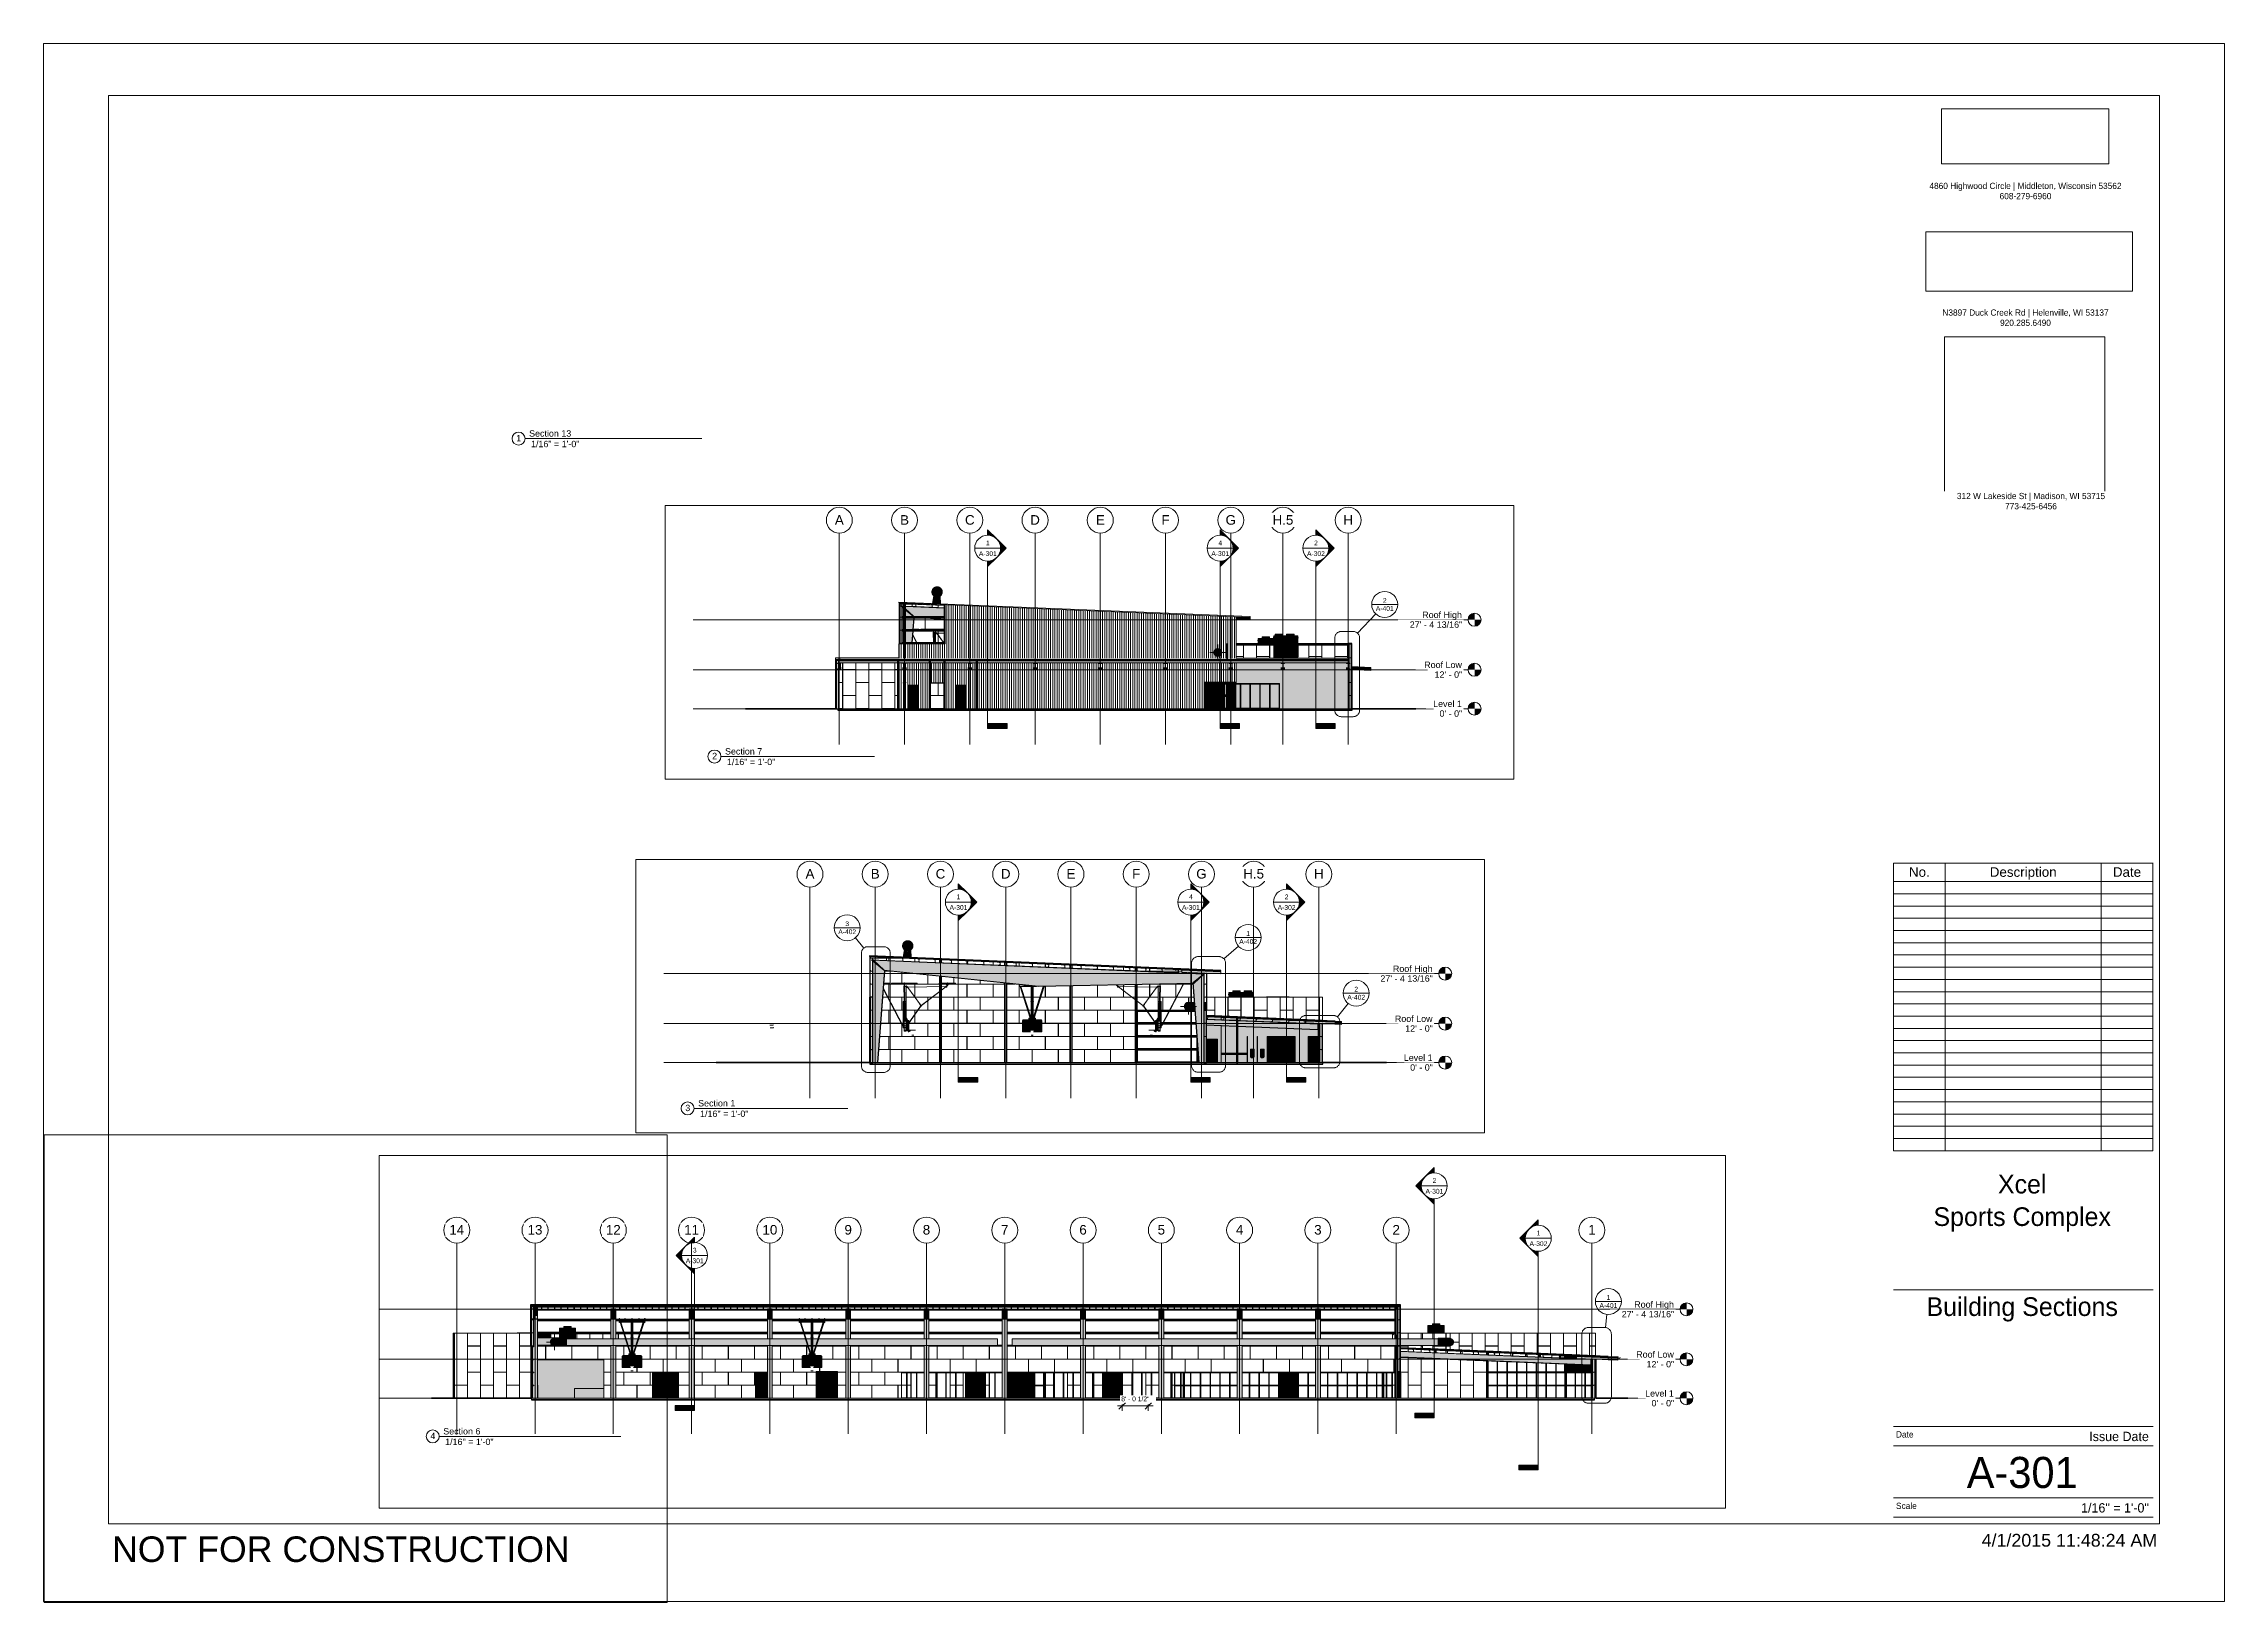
# Paper-space layout 'Layout1' of a CAD drawing. Header units: inches. Extents: x 0 to 42, y 0 to 30.
# The model-space entities are those that its viewports show. They can reach past a viewport. Long polylines and large blocks are cut down to what shows.
import ezdxf

# ---------------------------------------------------------------- set-up
doc = ezdxf.new("R2010")
doc.units = ezdxf.units.IN
doc.header["$MEASUREMENT"] = 0
for name, pattern in [('Dash 1_16_', [0.125, 0.0625, -0.0625]), ('Dash Dot 3_16_', [0.3125, 0.1875, -0.0625, 0, -0.0625]), ('Grid Line 1_2_', [0.875, 0.5, -0.125, 0.125, -0.125]), ('Hidden 1_8_', [0.1875, 0.125, -0.0625])]:
    doc.linetypes.add(name, pattern=pattern)
for name, color, linetype, lineweight in [('A-ANNO-DIMS', 211, 'Continuous', 9), ('A-ANNO-DIMS-192', 211, 'Continuous', 9), ('A-ANNO-SYMB', 150, 'Continuous', 9), ('A-DETL', 90, 'Continuous', 9), ('A-DETL-THIN', 151, 'Continuous', 9), ('A-DOOR', 31, 'Continuous', 9), ('A-DOOR-FRAM', 31, 'Continuous', 9), ('A-DOOR-GLAZ', 31, 'Continuous', 9), ('A-FLOR-LEVL', 51, 'Continuous', 9), ('A-GENM', 13, 'Continuous', 9), ('A-GLAZ-CURT', 52, 'Continuous', 9), ('A-GLAZ-CWMG', 51, 'Continuous', 9), ('A-ROOF', 132, 'Continuous', 9), ('A-ROOF-OTLN', 132, 'Continuous', 9), ('A-WALL', 113, 'Continuous', 9), ('A-WALL-PATT', 111, 'Continuous', 9), ('C-BLDG-PADS', 91, 'Continuous', 9), ('C-TOPO', 7, 'Continuous', 9), ('G-ANNO-SCHD', 231, 'Continuous', 9), ('G-ANNO-SYMB', 111, 'Continuous', 9), ('G-ANNO-TTLB', 6, 'Continuous', 9), ('G-ANNO-TTLB-MEDM', 33, 'Continuous', 20), ('G-ANNO-TTLB-THIN', 151, 'Continuous', 9), ('G-IMPT', 8, 'Continuous', 9), ('I-WALL', 2, 'Continuous', 9), ('L-SITE-WALL', 31, 'Continuous', 9), ('M-EQPM', 50, 'Continuous', 9), ('M-HVAC-DUCT', 70, 'Continuous', 9), ('M-HVAC-DUCT-ANNO', 70, 'Continuous', 9), ('M-HVAC-DUCT-CNTR', 70, 'Continuous', 9), ('P-SANR-FIXT', 6, 'Continuous', 9), ('Q-CASE', 31, 'Continuous', 9), ('Q-SPCQ', 91, 'Continuous', 9), ('S-BEAM', 12, 'Continuous', 9), ('S-COLS', 52, 'Continuous', 9), ('S-GRID', 1, 'Continuous', 9), ('S-GRID-IDEN', 1, 'Continuous', 9)]:
    doc.layers.add(name, color=color, linetype=linetype, lineweight=lineweight)
doc.layers.add('G-ANNO-NPLT', color=191, linetype='Continuous', plot=False)
doc.styles.add('Arial', font='arial.ttf', dxfattribs={"height": 23.60479})
doc.styles.add('Arial_1', font='arial.ttf', dxfattribs={"height": 35.407186})
doc.styles.add('Arial_2', font='arial.ttf', dxfattribs={"height": 17.703593})
doc.styles.add('Arial_3', font='arial.ttf', dxfattribs={"height": 0.491766})
doc.styles.add('Arial_4', font='arial.ttf', dxfattribs={"height": 0.245883})
doc.styles.add('Arial_5', font='arial.ttf', dxfattribs={"height": 0.122942})
doc.styles.add('Arial_6', font='arial.ttf', dxfattribs={"height": 0.184412})
doc.styles.add('Century Gothic', font='GOTHIC.TTF', dxfattribs={"height": 0.119759})
doc.styles.add('Century Gothic_1', font='GOTHIC.TTF', dxfattribs={"height": 0.179639})
doc.styles.add('Century Gothic_2', font='GOTHIC.TTF', dxfattribs={"height": 0.598797})
doc.styles.add('Century Gothic_3', font='GOTHIC.TTF', dxfattribs={"height": 0.359278})
doc.dimstyles.new('Linear_-_3_32__Arial', dxfattribs={"dimscale": 12, "dimtxt": 18, "dimasz": 2, "dimexe": 1.5, "dimexo": 1, "dimgap": 1, "dimtad": 1, "dimdec": 4, "dimrnd": 0.0625, "dimzin": 1, "dimdsep": 46, "dimlunit": 4, "dimtxsty": 'Arial_2', "dimblk1": 'OBLIQUE', "dimblk2": 'OBLIQUE', "dimsah": 1, "dimcen": 0.09, "dimdle": 1.5, "dimazin": 0, "dimtfac": 1, "dimtdec": 4, "dimtix": 1, "dimtmove": 0, "dimatfit": 3, "dimfxl": 1, "dimtvp": 1, "dimtfill": 1, "dimfrac": 2, "dimtolj": 1, "dimtzin": 0, "dimarcsym": 2})
picture_1 = doc.add_image_def('image1.jpg', size_in_pixel=(232, 76))
picture_2 = doc.add_image_def('image2.jpg', size_in_pixel=(900, 259))
picture_3 = doc.add_image_def('image3.jpg', size_in_pixel=(939, 939))
pattern_1 = [(45, (22020.927, 107.706), (-19.007, 19.007), []), (45, (22020.927, 136.506), (-19.007, 19.007), [])]
pattern_2 = [(0, (22020.927, 107.706), (0, 24), []), (90, (22020.927, 107.706), (-24, 1e-15), [])]
pattern_3 = [(90, (22012.18, -723.5), (-193, -193), [48, -145]), (180, (22012.18, -723.5), (-2e-14, -193), [96.25, -96.75]), (270, (21915.93, -675.5), (-193, -193), [48, -145]), (180, (22012.18, -675.5), (-2e-14, -193), [96.25, -96.75]), (270, (21915.68, -675.5), (-193, -193), [48, -145]), (180, (21915.68, -675.5), (-2e-14, -193), [96.25, -96.75]), (90, (21819.43, -723.5), (-193, -193), [48, -145]), (180, (21915.68, -723.5), (-2e-14, -193), [96.25, -96.75]), (90, (21964.18, -675.25), (-193, -193), [48, -145]), (180, (22012.43, -675.25), (-2e-14, -193), [48.25, -144.75]), (180, (22012.43, -627.25), (-2e-14, -193), [48.25, -144.75]), (90, (21867.68, -675.25), (-193, -193), [48, -145]), (180, (21963.93, -675.25), (-2e-14, -193), [96.25, -96.75]), (270, (21963.93, -627.25), (-193, -193), [48, -145]), (180, (21963.93, -627.25), (-2e-14, -193), [96.25, -96.75]), (180, (21867.43, -675.25), (-2e-14, -193), [48, -145]), (270, (21867.43, -627.25), (-193, -193), [48, -145]), (180, (21867.43, -627.25), (-2e-14, -193), [48, -145]), (90, (22012.18, -627), (-193, -193), [48, -145]), (180, (22012.18, -627), (-2e-14, -193), [96.25, -96.75]), (270, (21915.93, -579), (-193, -193), [48, -145]), (180, (22012.18, -579), (-2e-14, -193), [96.25, -96.75]), (270, (21915.68, -579), (-193, -193), [48, -145]), (180, (21915.68, -579), (-2e-14, -193), [96.25, -96.75]), (270, (21819.43, -579), (-193, -193), [48, -145]), (180, (21915.68, -627), (-2e-14, -193), [96.25, -96.75]), (90, (21964.18, -578.75), (-193, -193), [48, -145]), (180, (22012.43, -578.75), (-2e-14, -193), [48.25, -144.75]), (180, (22012.43, -530.75), (-2e-14, -193), [48.25, -144.75]), (90, (21867.68, -578.75), (-193, -193), [48, -145]), (180, (21963.93, -578.75), (-2e-14, -193), [96.25, -96.75]), (270, (21963.93, -530.75), (-193, -193), [48, -145]), (180, (21963.93, -530.75), (-2e-14, -193), [96.25, -96.75]), (180, (21867.43, -578.75), (-2e-14, -193), [48, -145]), (270, (21867.43, -530.75), (-193, -193), [48, -145]), (180, (21867.43, -530.75), (-2e-14, -193), [48, -145])]
pattern_4 = [(45, (22007.282, 102), (-19.007, 19.007), []), (45, (22007.282, 130.8), (-19.007, 19.007), [])]
pattern_5 = [(0, (22784.43, 0.25), (-193, 193), [48, -145]), (90, (22784.43, 0.25), (-193, 1e-14), [96.25, -96.75]), (180, (22832.43, 96.5), (-193, 193), [48, -145]), (90, (22832.43, 0.25), (-193, 1e-14), [96.25, -96.75]), (180, (22832.43, 96.75), (-193, 193), [48, -145]), (90, (22832.43, 96.75), (-193, 1e-14), [96.25, -96.75]), (0, (22784.43, 193), (-193, 193), [48, -145]), (90, (22784.43, 96.75), (-193, 1e-14), [96.25, -96.75]), (0, (22832.68, 48.25), (-193, 193), [48, -145]), (90, (22832.68, 0), (-193, 1e-14), [48.25, -144.75]), (90, (22880.68, 0), (-193, 1e-14), [48.25, -144.75]), (0, (22832.68, 144.75), (-193, 193), [48, -145]), (90, (22832.68, 48.5), (-193, 1e-14), [96.25, -96.75]), (180, (22880.68, 48.5), (-193, 193), [48, -145]), (90, (22880.68, 48.5), (-193, 1e-14), [96.25, -96.75]), (90, (22832.68, 145), (-193, 1e-14), [48, -145]), (180, (22880.68, 145), (-193, 193), [48, -145]), (90, (22880.68, 145), (-193, 1e-14), [48, -145]), (0, (22880.93, 0.25), (-193, 193), [48, -145]), (90, (22880.93, 0.25), (-193, 1e-14), [96.25, -96.75]), (180, (22928.93, 96.5), (-193, 193), [48, -145]), (90, (22928.93, 0.25), (-193, 1e-14), [96.25, -96.75]), (180, (22928.93, 96.75), (-193, 193), [48, -145]), (90, (22928.93, 96.75), (-193, 1e-14), [96.25, -96.75]), (180, (22928.93, 193), (-193, 193), [48, -145]), (90, (22880.93, 96.75), (-193, 1e-14), [96.25, -96.75]), (0, (22929.18, 48.25), (-193, 193), [48, -145]), (90, (22929.18, 0), (-193, 1e-14), [48.25, -144.75]), (90, (22977.18, 0), (-193, 1e-14), [48.25, -144.75]), (0, (22929.18, 144.75), (-193, 193), [48, -145]), (90, (22929.18, 48.5), (-193, 1e-14), [96.25, -96.75]), (180, (22977.18, 48.5), (-193, 193), [48, -145]), (90, (22977.18, 48.5), (-193, 1e-14), [96.25, -96.75]), (90, (22929.18, 145), (-193, 1e-14), [48, -145]), (180, (22977.18, 145), (-193, 193), [48, -145]), (90, (22977.18, 145), (-193, 1e-14), [48, -145])]
pattern_6 = [(45, (-38423.85, 98.42), (-19.00703, 19.00703), []), (45, (-38423.85, 127.22), (-19.00703, 19.00703), [])]
pattern_7 = [(90, (-37010.65, -1109.5), (-193, -193), [48, -145]), (180, (-37010.65, -1109.5), (-2e-14, -193), [96.25, -96.75]), (270, (-37106.9, -1061.5), (-193, -193), [48, -145]), (180, (-37010.65, -1061.5), (-2e-14, -193), [96.25, -96.75]), (270, (-37107.15, -1061.5), (-193, -193), [48, -145]), (180, (-37107.15, -1061.5), (-2e-14, -193), [96.25, -96.75]), (90, (-37203.4, -1109.5), (-193, -193), [48, -145]), (180, (-37107.15, -1109.5), (-2e-14, -193), [96.25, -96.75]), (90, (-37058.65, -1061.25), (-193, -193), [48, -145]), (180, (-37010.4, -1061.25), (-2e-14, -193), [48.25, -144.75]), (180, (-37010.4, -1013.25), (-2e-14, -193), [48.25, -144.75]), (90, (-37155.15, -1061.25), (-193, -193), [48, -145]), (180, (-37058.9, -1061.25), (-2e-14, -193), [96.25, -96.75]), (270, (-37058.9, -1013.25), (-193, -193), [48, -145]), (180, (-37058.9, -1013.25), (-2e-14, -193), [96.25, -96.75]), (180, (-37155.4, -1061.25), (-2e-14, -193), [48, -145]), (270, (-37155.4, -1013.25), (-193, -193), [48, -145]), (180, (-37155.4, -1013.25), (-2e-14, -193), [48, -145]), (90, (-37010.65, -1013), (-193, -193), [48, -145]), (180, (-37010.65, -1013), (-2e-14, -193), [96.25, -96.75]), (270, (-37106.9, -965), (-193, -193), [48, -145]), (180, (-37010.65, -965), (-2e-14, -193), [96.25, -96.75]), (270, (-37107.15, -965), (-193, -193), [48, -145]), (180, (-37107.15, -965), (-2e-14, -193), [96.25, -96.75]), (270, (-37203.4, -965), (-193, -193), [48, -145]), (180, (-37107.15, -1013), (-2e-14, -193), [96.25, -96.75]), (90, (-37058.65, -964.75), (-193, -193), [48, -145]), (180, (-37010.4, -964.75), (-2e-14, -193), [48.25, -144.75]), (180, (-37010.4, -916.75), (-2e-14, -193), [48.25, -144.75]), (90, (-37155.15, -964.75), (-193, -193), [48, -145]), (180, (-37058.9, -964.75), (-2e-14, -193), [96.25, -96.75]), (270, (-37058.9, -916.75), (-193, -193), [48, -145]), (180, (-37058.9, -916.75), (-2e-14, -193), [96.25, -96.75]), (180, (-37155.4, -964.75), (-2e-14, -193), [48, -145]), (270, (-37155.4, -916.75), (-193, -193), [48, -145]), (180, (-37155.4, -916.75), (-2e-14, -193), [48, -145])]
pattern_8 = [(0, (-38650.9, 0.25), (-193, 193), [48, -145]), (90, (-38650.9, 0.25), (-193, 1e-14), [96.25, -96.75]), (180, (-38602.9, 96.5), (-193, 193), [48, -145]), (90, (-38602.9, 0.25), (-193, 1e-14), [96.25, -96.75]), (180, (-38602.9, 96.75), (-193, 193), [48, -145]), (90, (-38602.9, 96.75), (-193, 1e-14), [96.25, -96.75]), (0, (-38650.9, 193), (-193, 193), [48, -145]), (90, (-38650.9, 96.75), (-193, 1e-14), [96.25, -96.75]), (0, (-38602.65, 48.25), (-193, 193), [48, -145]), (90, (-38602.65, 0), (-193, 1e-14), [48.25, -144.75]), (90, (-38554.65, 0), (-193, 1e-14), [48.25, -144.75]), (0, (-38602.65, 144.75), (-193, 193), [48, -145]), (90, (-38602.65, 48.5), (-193, 1e-14), [96.25, -96.75]), (180, (-38554.65, 48.5), (-193, 193), [48, -145]), (90, (-38554.65, 48.5), (-193, 1e-14), [96.25, -96.75]), (90, (-38602.65, 145), (-193, 1e-14), [48, -145]), (180, (-38554.65, 145), (-193, 193), [48, -145]), (90, (-38554.65, 145), (-193, 1e-14), [48, -145]), (0, (-38554.4, 0.25), (-193, 193), [48, -145]), (90, (-38554.4, 0.25), (-193, 1e-14), [96.25, -96.75]), (180, (-38506.4, 96.5), (-193, 193), [48, -145]), (90, (-38506.4, 0.25), (-193, 1e-14), [96.25, -96.75]), (180, (-38506.4, 96.75), (-193, 193), [48, -145]), (90, (-38506.4, 96.75), (-193, 1e-14), [96.25, -96.75]), (180, (-38506.4, 193), (-193, 193), [48, -145]), (90, (-38554.4, 96.75), (-193, 1e-14), [96.25, -96.75]), (0, (-38506.15, 48.25), (-193, 193), [48, -145]), (90, (-38506.15, 0), (-193, 1e-14), [48.25, -144.75]), (90, (-38458.15, 0), (-193, 1e-14), [48.25, -144.75]), (0, (-38506.15, 144.75), (-193, 193), [48, -145]), (90, (-38506.15, 48.5), (-193, 1e-14), [96.25, -96.75]), (180, (-38458.15, 48.5), (-193, 193), [48, -145]), (90, (-38458.15, 48.5), (-193, 1e-14), [96.25, -96.75]), (90, (-38506.15, 145), (-193, 1e-14), [48, -145]), (180, (-38458.15, 145), (-193, 193), [48, -145]), (90, (-38458.15, 145), (-193, 1e-14), [48, -145])]
pattern_9 = [(0, (-38423.85, 98.42), (0, 24), []), (90, (-38423.85, 98.42), (-24, 1e-15), [])]

psp = doc.layouts.get("Layout1")

msp = doc.modelspace()

# ---------------------------------------------------------------- texts
at = {"layer": 'A-ANNO-SYMB', "attachment_point": 2, "line_spacing_factor": 0.938532, "style": 'Arial_2'}
for s, insert, char_height, width in [('3', (-17030.55476, 522.16933), 17.70359, 16.416), ('A-402', (-17030.55476, 492.4046), 17.703593, 78.624), ('1', (-15547.86345, 486.10995), 17.70359, 16.416), ('A-402', (-15547.86345, 456.34522), 17.703593, 78.624), ('2', (-18603.03775, 409.17816), 17.70359, 16.416), ('1', (-9630.97854, 381.43762), 17.70359, 16.416), ('A-401', (-18603.03775, 379.41343), 17.703593, 78.624), ('A-401', (-9630.97854, 351.6729), 17.703593, 78.624), ('2', (-15148.4029, 280.12052), 17.70359, 16.416), ('A-402', (-15148.4029, 250.35579), 17.703593, 78.624)]:
    msp.add_mtext(s, dxfattribs=dict(at, insert=insert, char_height=char_height, width=width))
at = {"layer": 'A-FLOR-LEVL', "char_height": 23.60479, "attachment_point": 3, "line_spacing_factor": 0.938532, "style": 'Arial', "bg_fill": 3, "box_fill_scale": 1.25, "bg_fill_color": 0, "bg_fill_transparency": 0}
for s, insert, width in [('Roof High', (-18317.8752, 358.66368), 174.528), ('Roof High', (-14866.09097, 358.66368), 174.528), ('Roof High', (-9389.02681, 358.66368), 174.528), ('Roof Low', (-14866.09097, 173.83731), 165.024), ('12\' - 0"', (-14864.91503, 137.77474), 121.824), ('Level 1', (-18317.8752, 29.83731), 127.008), ('Level 1', (-14866.09097, 29.83731), 127.008), ('Level 1', (-9389.02681, 29.83731), 127.008), ('0\' - 0"', (-18316.69926, -6.22526), 99.936), ('0\' - 0"', (-14864.91503, -6.22526), 99.936), ('0\' - 0"', (-9387.85087, -6.22526), 99.936)]:
    msp.add_mtext(s, dxfattribs=dict(at, insert=insert, width=width))
at = {"layer": 'G-ANNO-SYMB', "attachment_point": 2, "line_spacing_factor": 0.938532, "style": 'Arial_2'}
for s, insert, char_height, width in [('2', (-10274.46126, 813.49532), 17.70359, 16.416), ('A-301', (-10274.46126, 774.22284), 17.703593, 78.624), ('2', (-18857.48982, 621.49532), 17.70359, 16.416), ('2', (-15405.70559, 621.49532), 17.70359, 16.416), ('1', (-20070.83647, 621.49532), 17.70359, 16.416), ('4', (-19211.40015, 621.49532), 17.70359, 16.416), ('1', (-16619.05225, 621.49532), 17.70359, 16.416), ('4', (-15759.61592, 621.49532), 17.70359, 16.416), ('1', (-9889.75445, 619.78338), 17.70359, 16.416), ('A-301', (-20070.83647, 582.22284), 17.703593, 78.624), ('A-301', (-19211.40015, 582.22284), 17.703593, 78.624), ('A-302', (-18857.48982, 582.22284), 17.703593, 78.624), ('A-301', (-16619.05225, 582.22284), 17.703593, 78.624), ('A-301', (-15759.61592, 582.22284), 17.703593, 78.624), ('A-302', (-15405.70559, 582.22284), 17.703593, 78.624), ('A-302', (-9889.75445, 580.51089), 17.703593, 78.624), ('3', (-13009.65232, 556.33825), 17.70359, 16.416), ('A-301', (-13009.65232, 517.06576), 17.703593, 78.624)]:
    msp.add_mtext(s, dxfattribs=dict(at, insert=insert, char_height=char_height, width=width))

# ---------------------------------------------------------------- blocks, each defined once
blk = doc.blocks.new('E1 30 x 42 Horizontal - E1 30x42 Horizontal-11829-Building Sections')
at = {"layer": 'G-ANNO-TTLB-MEDM'}
for p, q in [((1.24, 29.014), (1.24, 1.514)), ((40.74, 29.014), (1.24, 29.014)), ((40.74, 29.014), (40.74, 1.514)), ((40.615, 14.233), (35.615, 14.233)), ((35.615, 6.02), (40.615, 6.02)), ((1.24, 1.514), (40.74, 1.514)), ((40.615, 1.639), (35.615, 1.639))]:
    blk.add_line(p, q, dxfattribs=at)
at = {"layer": 'G-ANNO-TTLB-THIN'}
for p, q in [((-0.01, 30.014), (41.99, 30.014)), ((-0.01, 0.014), (-0.01, 30.014)), ((41.99, 0.014), (41.99, 30.014)), ((35.615, 3.389), (40.615, 3.389)), ((35.615, 3.014), (40.615, 3.014)), ((35.615, 2.014), (40.615, 2.014)), ((-0.01, 0.014), (41.99, 0.014))]:
    blk.add_line(p, q, dxfattribs=at)
at = {"layer": 'G-ANNO-TTLB', "insert": (1.307, 1.27), "char_height": 0.49177, "width": 10.47, "attachment_point": 1, "line_spacing_factor": 0.938532, "style": 'Arial_3'}
blk.add_mtext('NOT FOR CONSTRUCTION', dxfattribs=at)
at = {"layer": 'G-ANNO-TTLB'}
image = blk.add_image(picture_1, insert=(36.542, 27.7), size_in_units=(3.222, 1.056), dxfattribs=at)
image.dxf.flags = 7
image = blk.add_image(picture_2, insert=(36.241, 25.244), size_in_units=(3.98, 1.145), dxfattribs=at)
image.dxf.flags = 7
image = blk.add_image(picture_3, insert=(36.599, 21.275), size_in_units=(3.09, 3.09), dxfattribs=at)
image.dxf.flags = 7
at = {"layer": 'G-ANNO-TTLB', "line_spacing_factor": 0.984117, "style": 'Century Gothic', "bg_fill": 3, "box_fill_scale": 1.25, "bg_fill_color": 0, "bg_fill_transparency": 0}
for s, insert, char_height, width, attachment_point in [('4860 Highwood Circle | Middleton, Wisconsin 53562\\P608-279-6960', (38.159, 27.334), 0.11976, 4.914, 2), ('N3897 Duck Creek Rd | Helenville, WI 53137\\P920.285.6490', (38.159, 24.895), 0.11976, 4.1535, 2), ('312 W Lakeside St | Madison, WI 53715\\P773-425-6456', (38.265, 21.363), 0.11976, 3.666, 2), ('Date', (35.665, 3.294), 0.1198, 0.4725, 1), ('Scale', (35.665, 1.919), 0.1198, 0.5265, 1)]:
    blk.add_mtext(s, dxfattribs=dict(at, insert=insert, char_height=char_height, width=width, attachment_point=attachment_point))
blk = doc.blocks.new('Viewport - View Title-1830-Building Sections')
at = {"layer": 'G-ANNO-TTLB'}
for start, end in [(0, 180), (180, 360)]:
    blk.add_arc((-0.125, 0), 0.125, start, end, dxfattribs=at)
blk = doc.blocks.new('Family7 - Family7-772884-Section 7')
at = {"layer": 'S-BEAM'}
h = blk.add_hatch(color=256, dxfattribs=at)
h.paths.add_polyline_path([(21290.097, 371.74), (21290.097, 372.991), (21147.783, 378.921), (21147.783, 377.67), (21252.258, 373.317)], flags=0)
h.paths.add_polyline_path([(21139.822, 378.002), (21139.822, 379.253), (21129.55, 379.681), (21131.155, 378.363), (21136.057, 378.158)], flags=0)
h = blk.add_hatch(color=256, dxfattribs=at)
h.paths.add_polyline_path([(21290.097, 329.75), (21290.097, 335.018), (21239.801, 335.018), (21252.258, 333.713)], flags=0)
h.paths.add_polyline_path([(21182.857, 340.982), (21290.097, 340.982), (21290.097, 371.74), (21147.783, 377.67), (21147.783, 364.711), (21175.783, 341.723), (21177.538, 341.539)], flags=0)
h.paths.add_polyline_path([(21139.822, 371.247), (21139.822, 378.002), (21135.053, 378.2), (21135.053, 375.163), (21136.057, 374.338)], flags=0)
h.paths.add_polyline_path([(21133.803, 376.189), (21133.803, 378.252), (21131.155, 378.363)], flags=0)
h = blk.add_hatch(color=256, dxfattribs=at)
h.paths.add_polyline_path([(21290.097, 328.493), (21290.097, 329.75), (21239.801, 335.018), (21227.801, 335.018), (21252.258, 332.456)], flags=0)
h.paths.add_polyline_path([(21182.857, 340.982), (21175.783, 341.723), (21176.686, 340.982)], flags=0)
for p, q in [((21139.822, 379.253), (21129.55, 379.681)), ((21129.55, 379.681), (21131.155, 378.363)), ((21185.655, 377.343), (21147.783, 378.921)), ((21131.155, 378.363), (21133.803, 376.189)), ((21131.155, 378.363), (21139.822, 378.002)), ((21147.783, 377.67), (21290.097, 371.74)), ((21245.603, 374.845), (21188.02, 377.244)), ((21135.053, 375.163), (21139.822, 371.247)), ((21290.097, 372.991), (21247.968, 374.747)), ((21147.783, 364.711), (21175.783, 341.723)), ((21175.783, 341.723), (21176.686, 340.982)), ((21182.857, 340.982), (21175.783, 341.723)), ((21227.801, 335.018), (21290.097, 328.493)), ((21290.097, 329.75), (21239.801, 335.018))]:
    blk.add_line(p, q, dxfattribs=at)
blk = doc.blocks.new('W-Wide Flange-Column - W10X33-835766-Section 7')
at = {"layer": 'S-COLS', "linetype": 'Hidden 1_8_'}
for p, q in [((21143.647, 340.982), (21143.647, 386.977)), ((21143.959, 386.964), (21143.959, 340.982)), ((21143.647, 292.732), (21143.647, 335.018)), ((21143.959, 335.018), (21143.959, 292.732)), ((21143.647, 244.482), (21143.647, 286.768)), ((21143.959, 286.768), (21143.959, 244.482))]:
    blk.add_line(p, q, dxfattribs=at)
blk = doc.blocks.new('W-Wide Flange-Column - W10X33-835767-Section 7')
at = {"layer": 'S-COLS', "linetype": 'Hidden 1_8_'}
for p, q in [((22349.897, 93), (22349.897, 93.768)), ((22350.209, 93.768), (22350.209, 93)), ((22349.897, 2), (22349.897, 91)), ((22350.209, 91), (22350.209, 2))]:
    blk.add_line(p, q, dxfattribs=at)
blk = doc.blocks.new('W-Wide Flange - W21X166-782998-Section 7')
at = {"layer": 'S-BEAM'}
for points in [[(21862.315, 168.638), (21873.753, 168.638), (21873.753, 169.234), (21861.353, 169.234), (21861.353, 168.638)], [(21868.818, 147.48), (21868.802, 152.662), (21868.364, 152.785), (21868.045, 153.11), (21867.928, 153.551), (21867.958, 148.15), (21868.188, 147.749), (21868.432, 147.568), (21868.62, 147.502)], [(21866.288, 147.48), (21866.733, 147.605), (21866.984, 147.815), (21867.156, 148.181), (21867.178, 148.371), (21867.143, 153.307), (21866.911, 152.915), (21866.486, 152.686), (21866.288, 152.66), (21866.288, 147.502)], [(21861.353, 147.48), (21866.288, 147.504), (21866.288, 152.66), (21861.353, 152.66), (21861.353, 151.422)], [(21873.753, 147.48), (21873.753, 152.66), (21868.818, 152.66), (21868.818, 147.48), (21871.998, 147.48)]]:
    blk.add_hatch(color=256, dxfattribs=at).paths.add_polyline_path(points, flags=0)
h = blk.add_hatch(dxfattribs=at)
h.set_pattern_fill('FP_11', color=256, style=0, pattern_type=2)
h.set_pattern_definition(pattern_1)
h.paths.add_polyline_path([(21861.353, 146.119), (21873.753, 146.119), (21873.753, 147.48), (21868.62, 147.502), (21868.263, 147.674), (21868.016, 147.984), (21867.928, 148.371), (21867.95, 166.585), (21868.122, 166.942), (21868.432, 167.189), (21868.818, 167.277), (21873.753, 167.277), (21873.753, 168.638), (21861.353, 168.638), (21861.353, 167.277), (21866.486, 167.255), (21866.843, 167.083), (21867.09, 166.773), (21867.178, 166.386), (21867.155, 148.172), (21866.984, 147.815), (21866.674, 147.568), (21866.288, 147.48), (21861.353, 147.48)], flags=0)
for p, q in [((21861.353, 168.638), (21861.353, 169.234)), ((21873.753, 168.638), (21873.753, 169.234)), ((21861.353, 152.66), (21861.353, 147.48)), ((21873.753, 147.48), (21873.753, 152.66))]:
    blk.add_line(p, q, dxfattribs=at)
at = {"layer": 'S-BEAM', "lineweight": 15}
for p, q in [((21873.753, 168.638), (21861.353, 168.638)), ((21861.353, 168.638), (21861.353, 167.277)), ((21873.753, 167.277), (21873.753, 168.638)), ((21861.353, 167.277), (21866.288, 167.277)), ((21868.818, 167.277), (21873.753, 167.277)), ((21867.178, 166.386), (21867.178, 148.371)), ((21867.928, 148.371), (21867.928, 166.386)), ((21866.288, 147.48), (21861.353, 147.48)), ((21861.353, 147.48), (21861.353, 146.119)), ((21873.753, 147.48), (21868.818, 147.48)), ((21873.753, 146.119), (21873.753, 147.48)), ((21861.353, 146.119), (21873.753, 146.119))]:
    blk.add_line(p, q, dxfattribs=at)
at = {"layer": 'S-BEAM', "lineweight": 15, "flags": 128}
for points in [[(21866.288, 167.277), (21866.486, 167.255), (21866.674, 167.189), (21866.843, 167.083), (21866.984, 166.942), (21867.09, 166.773), (21867.155, 166.585), (21867.178, 166.386)], [(21867.928, 166.386), (21867.95, 166.585), (21868.016, 166.773), (21868.122, 166.942), (21868.263, 167.083), (21868.432, 167.189), (21868.62, 167.255), (21868.818, 167.277)], [(21867.178, 148.371), (21867.155, 148.172), (21867.09, 147.984), (21866.984, 147.815), (21866.843, 147.674), (21866.674, 147.568), (21866.486, 147.502), (21866.288, 147.48)], [(21868.818, 147.48), (21868.62, 147.502), (21868.432, 147.568), (21868.263, 147.674), (21868.122, 147.815), (21868.016, 147.984), (21867.95, 148.172), (21867.928, 148.371)]]:
    blk.add_lwpolyline(points, dxfattribs=at)
blk = doc.blocks.new('W-Wide Flange - W21X166-V80-Section 7')
at = {"layer": 'S-BEAM'}
for points in [[(21620.229, 168.638), (21632.503, 168.638), (21632.503, 169.234), (21620.103, 169.234), (21620.103, 168.638)], [(21627.568, 147.48), (21627.552, 152.662), (21627.114, 152.785), (21626.795, 153.11), (21626.678, 153.551), (21626.708, 148.15), (21626.938, 147.749), (21627.182, 147.568), (21627.37, 147.502)], [(21625.038, 147.48), (21625.483, 147.605), (21625.734, 147.815), (21625.905, 148.172), (21625.928, 148.371), (21625.893, 153.307), (21625.661, 152.915), (21625.236, 152.686), (21625.038, 152.66), (21625.038, 147.502)], [(21620.229, 147.48), (21625.038, 147.504), (21625.038, 152.66), (21620.103, 152.66), (21620.103, 147.48)], [(21632.503, 147.48), (21632.503, 152.66), (21627.568, 152.66), (21627.568, 147.48), (21629.912, 147.48)]]:
    blk.add_hatch(color=256, dxfattribs=at).paths.add_polyline_path(points, flags=0)
h = blk.add_hatch(dxfattribs=at)
h.set_pattern_fill('FP_11', color=256, style=0, pattern_type=2)
h.set_pattern_definition(pattern_1)
h.paths.add_polyline_path([(21620.103, 146.119), (21632.503, 146.119), (21632.503, 147.48), (21627.37, 147.502), (21627.013, 147.674), (21626.766, 147.984), (21626.678, 148.371), (21626.7, 166.585), (21626.872, 166.942), (21627.182, 167.189), (21627.568, 167.277), (21632.503, 167.277), (21632.503, 168.638), (21620.103, 168.638), (21620.103, 167.277), (21625.236, 167.255), (21625.593, 167.083), (21625.84, 166.773), (21625.928, 166.386), (21625.905, 148.172), (21625.734, 147.815), (21625.424, 147.568), (21625.038, 147.48), (21620.103, 147.48)], flags=0)
for p, q in [((21620.103, 168.638), (21620.103, 169.234)), ((21632.503, 168.638), (21632.503, 169.234)), ((21620.103, 152.66), (21620.103, 147.48)), ((21632.503, 147.48), (21632.503, 152.66))]:
    blk.add_line(p, q, dxfattribs=at)
at = {"layer": 'S-BEAM', "lineweight": 15}
for p, q in [((21632.503, 168.638), (21620.103, 168.638)), ((21620.103, 168.638), (21620.103, 167.277)), ((21632.503, 167.277), (21632.503, 168.638)), ((21620.103, 167.277), (21625.038, 167.277)), ((21627.568, 167.277), (21632.503, 167.277)), ((21625.928, 166.386), (21625.928, 148.371)), ((21626.678, 148.371), (21626.678, 166.386)), ((21625.038, 147.48), (21620.103, 147.48)), ((21620.103, 147.48), (21620.103, 146.119)), ((21632.503, 147.48), (21627.568, 147.48)), ((21632.503, 146.119), (21632.503, 147.48)), ((21620.103, 146.119), (21632.503, 146.119))]:
    blk.add_line(p, q, dxfattribs=at)
at = {"layer": 'S-BEAM', "lineweight": 15, "flags": 128}
for points in [[(21625.038, 167.277), (21625.236, 167.255), (21625.424, 167.189), (21625.593, 167.083), (21625.734, 166.942), (21625.84, 166.773), (21625.905, 166.585), (21625.928, 166.386)], [(21626.678, 166.386), (21626.7, 166.585), (21626.766, 166.773), (21626.872, 166.942), (21627.013, 167.083), (21627.182, 167.189), (21627.37, 167.255), (21627.568, 167.277)], [(21625.928, 148.371), (21625.905, 148.172), (21625.84, 147.984), (21625.734, 147.815), (21625.593, 147.674), (21625.424, 147.568), (21625.236, 147.502), (21625.038, 147.48)], [(21627.568, 147.48), (21627.37, 147.502), (21627.182, 147.568), (21627.013, 147.674), (21626.872, 147.815), (21626.766, 147.984), (21626.7, 148.172), (21626.678, 148.371)]]:
    blk.add_lwpolyline(points, dxfattribs=at)
blk = doc.blocks.new('W-Wide Flange - W21X166-772880-Section 7')
at = {"layer": 'S-BEAM'}
for points in [[(21387.826, 168.638), (21391.253, 168.638), (21391.253, 169.234), (21378.853, 169.234), (21378.853, 168.638)], [(21386.318, 147.48), (21386.302, 152.662), (21385.864, 152.785), (21385.545, 153.11), (21385.428, 153.551), (21385.458, 148.15), (21385.688, 147.749), (21385.932, 147.568), (21386.12, 147.502)], [(21383.788, 147.48), (21384.233, 147.605), (21384.484, 147.815), (21384.655, 148.172), (21384.678, 148.371), (21384.643, 153.307), (21384.411, 152.915), (21383.986, 152.686), (21383.788, 152.66), (21383.788, 147.502)], [(21378.853, 147.48), (21383.788, 147.504), (21383.788, 152.66), (21378.853, 152.66), (21378.853, 147.502)], [(21391.253, 147.48), (21391.253, 152.66), (21386.318, 152.66), (21386.318, 147.48), (21387.826, 147.48)]]:
    blk.add_hatch(color=256, dxfattribs=at).paths.add_polyline_path(points, flags=0)
h = blk.add_hatch(dxfattribs=at)
h.set_pattern_fill('FP_11', color=256, style=0, pattern_type=2)
h.set_pattern_definition(pattern_1)
h.paths.add_polyline_path([(21378.853, 146.119), (21391.253, 146.119), (21391.253, 147.48), (21386.12, 147.502), (21385.763, 147.674), (21385.516, 147.984), (21385.428, 148.371), (21385.45, 166.585), (21385.622, 166.942), (21385.932, 167.189), (21386.318, 167.277), (21391.253, 167.277), (21391.253, 168.638), (21378.853, 168.638), (21378.853, 167.277), (21383.986, 167.255), (21384.343, 167.083), (21384.59, 166.773), (21384.678, 166.386), (21384.655, 148.172), (21384.484, 147.815), (21384.174, 147.568), (21383.788, 147.48), (21378.853, 147.48)], flags=0)
for p, q in [((21378.853, 168.638), (21378.853, 169.234)), ((21391.253, 168.638), (21391.253, 169.234)), ((21378.853, 152.66), (21378.853, 147.48)), ((21391.253, 147.48), (21391.253, 152.66))]:
    blk.add_line(p, q, dxfattribs=at)
at = {"layer": 'S-BEAM', "lineweight": 15}
for p, q in [((21391.253, 168.638), (21378.853, 168.638)), ((21378.853, 168.638), (21378.853, 167.277)), ((21391.253, 167.277), (21391.253, 168.638)), ((21378.853, 167.277), (21383.788, 167.277)), ((21386.318, 167.277), (21391.253, 167.277)), ((21384.678, 166.386), (21384.678, 148.371)), ((21385.428, 148.371), (21385.428, 166.386)), ((21383.788, 147.48), (21378.853, 147.48)), ((21378.853, 147.48), (21378.853, 146.119)), ((21391.253, 147.48), (21386.318, 147.48)), ((21391.253, 146.119), (21391.253, 147.48)), ((21378.853, 146.119), (21391.253, 146.119))]:
    blk.add_line(p, q, dxfattribs=at)
at = {"layer": 'S-BEAM', "lineweight": 15, "flags": 128}
for points in [[(21383.788, 167.277), (21383.986, 167.255), (21384.174, 167.189), (21384.343, 167.083), (21384.484, 166.942), (21384.59, 166.773), (21384.655, 166.585), (21384.678, 166.386)], [(21385.428, 166.386), (21385.45, 166.585), (21385.516, 166.773), (21385.622, 166.942), (21385.763, 167.083), (21385.932, 167.189), (21386.12, 167.255), (21386.318, 167.277)], [(21384.678, 148.371), (21384.655, 148.172), (21384.59, 147.984), (21384.484, 147.815), (21384.343, 147.674), (21384.174, 147.568), (21383.986, 147.502), (21383.788, 147.48)], [(21386.318, 147.48), (21386.12, 147.502), (21385.932, 147.568), (21385.763, 147.674), (21385.622, 147.815), (21385.516, 147.984), (21385.45, 148.172), (21385.428, 148.371)]]:
    blk.add_lwpolyline(points, dxfattribs=at)
blk = doc.blocks.new('W-Wide Flange - W21X166-V81-Section 7')
at = {"layer": 'S-BEAM'}
for points in [[(21150.003, 168.638), (21150.003, 169.234), (21137.603, 169.234), (21137.603, 168.638), (21145.74, 168.638)], [(21145.068, 147.48), (21145.052, 152.662), (21144.614, 152.785), (21144.295, 153.11), (21144.178, 153.551), (21144.208, 148.15), (21144.438, 147.749), (21144.682, 147.568), (21144.87, 147.502)], [(21142.538, 147.48), (21142.983, 147.605), (21143.234, 147.815), (21143.405, 148.172), (21143.428, 148.371), (21143.393, 153.307), (21143.161, 152.915), (21142.736, 152.686), (21142.538, 152.66), (21142.538, 147.502)], [(21142.538, 147.48), (21142.538, 152.66), (21137.603, 152.66), (21137.603, 147.48), (21140.899, 147.48)], [(21150.003, 147.48), (21150.003, 152.66), (21145.068, 152.66), (21145.068, 147.48), (21145.74, 147.48)]]:
    blk.add_hatch(color=256, dxfattribs=at).paths.add_polyline_path(points, flags=0)
h = blk.add_hatch(dxfattribs=at)
h.set_pattern_fill('FP_11', color=256, style=0, pattern_type=2)
h.set_pattern_definition(pattern_1)
h.paths.add_polyline_path([(21137.603, 146.119), (21150.003, 146.119), (21150.003, 147.48), (21144.87, 147.502), (21144.513, 147.674), (21144.266, 147.984), (21144.178, 148.371), (21144.2, 166.585), (21144.372, 166.942), (21144.682, 167.189), (21145.068, 167.277), (21150.003, 167.277), (21150.003, 168.638), (21137.603, 168.638), (21137.603, 167.277), (21142.736, 167.255), (21143.093, 167.083), (21143.34, 166.773), (21143.428, 166.386), (21143.405, 148.172), (21143.234, 147.815), (21142.924, 147.568), (21142.538, 147.48), (21137.603, 147.48)], flags=0)
for p, q in [((21137.603, 168.638), (21137.603, 169.234)), ((21150.003, 168.638), (21150.003, 169.234)), ((21137.603, 152.66), (21137.603, 147.48)), ((21150.003, 147.48), (21150.003, 152.66))]:
    blk.add_line(p, q, dxfattribs=at)
at = {"layer": 'S-BEAM', "lineweight": 15}
for p, q in [((21150.003, 168.638), (21137.603, 168.638)), ((21137.603, 168.638), (21137.603, 167.277)), ((21150.003, 167.277), (21150.003, 168.638)), ((21137.603, 167.277), (21142.538, 167.277)), ((21145.068, 167.277), (21150.003, 167.277)), ((21143.428, 166.386), (21143.428, 148.371)), ((21144.178, 148.371), (21144.178, 166.386)), ((21142.538, 147.48), (21137.603, 147.48)), ((21137.603, 147.48), (21137.603, 146.119)), ((21150.003, 147.48), (21145.068, 147.48)), ((21150.003, 146.119), (21150.003, 147.48)), ((21137.603, 146.119), (21150.003, 146.119))]:
    blk.add_line(p, q, dxfattribs=at)
at = {"layer": 'S-BEAM', "lineweight": 15, "flags": 128}
for points in [[(21142.538, 167.277), (21142.736, 167.255), (21142.924, 167.189), (21143.093, 167.083), (21143.234, 166.942), (21143.34, 166.773), (21143.405, 166.585), (21143.428, 166.386)], [(21144.178, 166.386), (21144.2, 166.585), (21144.266, 166.773), (21144.372, 166.942), (21144.513, 167.083), (21144.682, 167.189), (21144.87, 167.255), (21145.068, 167.277)], [(21143.428, 148.371), (21143.405, 148.172), (21143.34, 147.984), (21143.234, 147.815), (21143.093, 147.674), (21142.924, 147.568), (21142.736, 147.502), (21142.538, 147.48)], [(21145.068, 147.48), (21144.87, 147.502), (21144.682, 147.568), (21144.513, 147.674), (21144.372, 147.815), (21144.266, 147.984), (21144.2, 148.172), (21144.178, 148.371)]]:
    blk.add_lwpolyline(points, dxfattribs=at)
blk = doc.blocks.new('W-Wide Flange - W21X166-782968-Section 7')
at = {"layer": 'S-BEAM'}
for points in [[(22104.401, 168.638), (22114.642, 168.638), (22114.642, 169.234), (22102.242, 169.234), (22102.242, 168.638)], [(22109.707, 147.48), (22109.691, 152.662), (22109.254, 152.785), (22108.934, 153.11), (22108.817, 153.551), (22108.848, 148.15), (22109.078, 147.749), (22109.321, 147.568), (22109.509, 147.502)], [(22107.177, 147.48), (22107.622, 147.605), (22107.873, 147.815), (22108.045, 148.172), (22108.067, 148.371), (22108.032, 153.307), (22107.801, 152.915), (22107.375, 152.686), (22107.177, 152.66), (22107.177, 147.502)], [(22107.177, 147.48), (22107.177, 152.66), (22102.242, 152.66), (22102.242, 147.48), (22104.401, 147.48)], [(22114.084, 147.48), (22114.642, 147.48), (22114.642, 152.66), (22109.707, 152.66), (22109.707, 147.48)]]:
    blk.add_hatch(color=256, dxfattribs=at).paths.add_polyline_path(points, flags=0)
h = blk.add_hatch(dxfattribs=at)
h.set_pattern_fill('FP_11', color=256, style=0, pattern_type=2)
h.set_pattern_definition(pattern_1)
h.paths.add_polyline_path([(22104.401, 146.119), (22114.642, 146.119), (22114.642, 147.48), (22109.509, 147.502), (22109.153, 147.674), (22108.906, 147.984), (22108.817, 148.371), (22108.84, 166.585), (22109.012, 166.942), (22109.321, 167.189), (22109.707, 167.277), (22114.642, 167.277), (22114.642, 168.638), (22102.242, 168.638), (22102.242, 167.277), (22107.375, 167.255), (22107.732, 167.083), (22107.979, 166.773), (22108.067, 166.386), (22108.045, 148.172), (22107.873, 147.815), (22107.564, 147.568), (22107.177, 147.48), (22102.242, 147.48), (22102.242, 146.119)], flags=0)
for p, q in [((22102.242, 168.638), (22102.242, 169.234)), ((22114.642, 168.638), (22114.642, 169.234)), ((22102.242, 152.66), (22102.242, 147.48)), ((22114.642, 147.48), (22114.642, 152.66))]:
    blk.add_line(p, q, dxfattribs=at)
at = {"layer": 'S-BEAM', "lineweight": 15}
for p, q in [((22114.642, 168.638), (22102.242, 168.638)), ((22102.242, 168.638), (22102.242, 167.277)), ((22114.642, 167.277), (22114.642, 168.638)), ((22102.242, 167.277), (22107.177, 167.277)), ((22109.707, 167.277), (22114.642, 167.277)), ((22108.067, 166.386), (22108.067, 148.371)), ((22108.817, 148.371), (22108.817, 166.386)), ((22107.177, 147.48), (22102.242, 147.48)), ((22102.242, 147.48), (22102.242, 146.119)), ((22114.642, 147.48), (22109.707, 147.48)), ((22114.642, 146.119), (22114.642, 147.48)), ((22102.242, 146.119), (22114.642, 146.119))]:
    blk.add_line(p, q, dxfattribs=at)
at = {"layer": 'S-BEAM', "lineweight": 15, "flags": 128}
for points in [[(22107.177, 167.277), (22107.375, 167.255), (22107.564, 167.189), (22107.732, 167.083), (22107.873, 166.942), (22107.979, 166.773), (22108.045, 166.585), (22108.067, 166.386)], [(22108.817, 166.386), (22108.84, 166.585), (22108.906, 166.773), (22109.012, 166.942), (22109.153, 167.083), (22109.321, 167.189), (22109.509, 167.255), (22109.707, 167.277)], [(22108.067, 148.371), (22108.045, 148.172), (22107.979, 147.984), (22107.873, 147.815), (22107.732, 147.674), (22107.564, 147.568), (22107.375, 147.502), (22107.177, 147.48)], [(22109.707, 147.48), (22109.509, 147.502), (22109.321, 147.568), (22109.153, 147.674), (22109.012, 147.815), (22108.906, 147.984), (22108.84, 148.172), (22108.817, 148.371)]]:
    blk.add_lwpolyline(points, dxfattribs=at)
blk = doc.blocks.new('W-Wide Flange - W21X166-816541-Section 7')
at = {"layer": 'S-BEAM'}
for points in [[(22351.328, 168.638), (22356.253, 168.638), (22356.17, 169.234), (22343.853, 169.234), (22343.853, 168.638), (22346.487, 168.638)], [(22351.318, 147.48), (22351.302, 152.662), (22350.864, 152.785), (22350.545, 153.11), (22350.428, 153.551), (22350.458, 148.15), (22350.688, 147.749), (22350.932, 147.568), (22351.12, 147.502)], [(22348.788, 147.48), (22349.233, 147.605), (22349.484, 147.815), (22349.655, 148.172), (22349.678, 148.371), (22349.643, 153.307), (22349.411, 152.915), (22348.986, 152.686), (22348.788, 152.66), (22348.788, 147.502)], [(22348.788, 147.48), (22348.788, 152.66), (22343.853, 152.66), (22343.853, 147.48), (22346.487, 147.48)], [(22356.253, 147.48), (22356.17, 152.66), (22351.318, 152.66), (22351.328, 147.48), (22356.17, 147.48)]]:
    blk.add_hatch(color=256, dxfattribs=at).paths.add_polyline_path(points, flags=0)
h = blk.add_hatch(dxfattribs=at)
h.set_pattern_fill('FP_11', color=256, style=0, pattern_type=2)
h.set_pattern_definition(pattern_1)
h.paths.add_polyline_path([(22343.853, 146.119), (22356.253, 146.119), (22356.17, 147.48), (22351.12, 147.502), (22350.763, 147.674), (22350.516, 147.984), (22350.428, 148.371), (22350.45, 166.585), (22350.622, 166.942), (22350.932, 167.189), (22351.328, 167.277), (22356.253, 167.277), (22356.17, 168.638), (22343.853, 168.638), (22343.853, 167.277), (22348.986, 167.255), (22349.343, 167.083), (22349.59, 166.773), (22349.678, 166.386), (22349.655, 148.172), (22349.484, 147.815), (22349.174, 147.568), (22348.788, 147.48), (22343.853, 147.48)], flags=0)
for p, q in [((22343.853, 168.638), (22343.853, 169.234)), ((22356.253, 168.638), (22356.253, 169.234)), ((22343.853, 152.66), (22343.853, 147.48)), ((22356.253, 147.48), (22356.253, 152.66))]:
    blk.add_line(p, q, dxfattribs=at)
at = {"layer": 'S-BEAM', "lineweight": 15}
for p, q in [((22356.253, 168.638), (22343.853, 168.638)), ((22343.853, 168.638), (22343.853, 167.277)), ((22356.253, 167.277), (22356.253, 168.638)), ((22343.853, 167.277), (22348.788, 167.277)), ((22351.318, 167.277), (22356.253, 167.277)), ((22349.678, 166.386), (22349.678, 148.371)), ((22350.428, 148.371), (22350.428, 166.386)), ((22348.788, 147.48), (22343.853, 147.48)), ((22343.853, 147.48), (22343.853, 146.119)), ((22356.253, 147.48), (22351.318, 147.48)), ((22356.253, 146.119), (22356.253, 147.48)), ((22343.853, 146.119), (22356.253, 146.119))]:
    blk.add_line(p, q, dxfattribs=at)
at = {"layer": 'S-BEAM', "lineweight": 15, "flags": 128}
for points in [[(22348.788, 167.277), (22348.986, 167.255), (22349.174, 167.189), (22349.343, 167.083), (22349.484, 166.942), (22349.59, 166.773), (22349.655, 166.585), (22349.678, 166.386)], [(22350.428, 166.386), (22350.45, 166.585), (22350.516, 166.773), (22350.622, 166.942), (22350.763, 167.083), (22350.932, 167.189), (22351.12, 167.255), (22351.318, 167.277)], [(22349.678, 148.371), (22349.655, 148.172), (22349.59, 147.984), (22349.484, 147.815), (22349.343, 147.674), (22349.174, 147.568), (22348.986, 147.502), (22348.788, 147.48)], [(22351.318, 147.48), (22351.12, 147.502), (22350.932, 147.568), (22350.763, 147.674), (22350.622, 147.815), (22350.516, 147.984), (22350.45, 148.172), (22350.428, 148.371)]]:
    blk.add_lwpolyline(points, dxfattribs=at)
blk = doc.blocks.new('Girt_C - 8_D-767115-Section 7')
at = {"layer": 'S-BEAM', "lineweight": 15}
for p, q in [((22787.303, 48.367), (22787.303, 46)), ((22787.412, 46.051), (22787.412, 48.37)), ((22795.115, 48.555), (22787.49, 48.555)), ((22787.49, 48.445), (22795.115, 48.445)), ((22795.193, 48.371), (22795.193, 46.051)), ((22795.303, 46), (22795.303, 48.367)), ((22787.303, 46), (22787.877, 45.518)), ((22787.948, 45.602), (22787.412, 46.051)), ((22795.193, 46.051), (22794.658, 45.602)), ((22794.728, 45.518), (22795.303, 46)), ((22787.877, 45.518), (22787.948, 45.602)), ((22794.658, 45.602), (22794.728, 45.518))]:
    blk.add_line(p, q, dxfattribs=at)
for centre, radius, start, end in [((22787.49, 48.367), 0.188, 90, 180), ((22787.49, 48.367), 0.0782, 90, 177.8773), ((22795.115, 48.367), 0.188, 0, 90), ((22795.115, 48.367), 0.0782, 3.0424, 90)]:
    blk.add_arc(centre, radius, start, end, dxfattribs=at)
blk = doc.blocks.new('Girt_C - 8_D-560231-Section 7')
at = {"layer": 'S-BEAM'}
h = blk.add_hatch(dxfattribs=at)
h.set_pattern_fill('FP_11', color=256, style=0, pattern_type=2)
h.set_pattern_definition(pattern_1)
h.paths.add_polyline_path([(21146.478, 93.768), (21147.053, 94.25), (21147.053, 96.617), (21146.943, 96.62), (21146.943, 94.301), (21146.408, 93.852)], flags=0)
h.paths.add_polyline_path([(21139.627, 93.768), (21139.698, 93.852), (21139.162, 94.301), (21139.162, 96.621), (21139.053, 96.617), (21139.053, 94.25)], flags=0)
h.paths.add_polyline_path([(21146.865, 96.695), (21146.865, 96.805), (21139.24, 96.805), (21139.24, 96.695), (21145.74, 96.695)], flags=0)
at = {"layer": 'S-BEAM', "lineweight": 15}
for p, q in [((21139.053, 96.617), (21139.053, 94.25)), ((21139.162, 94.301), (21139.162, 96.621)), ((21146.865, 96.805), (21139.24, 96.805)), ((21139.24, 96.695), (21146.865, 96.695)), ((21146.943, 96.62), (21146.943, 94.301)), ((21147.053, 94.25), (21147.053, 96.617)), ((21139.053, 94.25), (21139.627, 93.768)), ((21139.698, 93.852), (21139.162, 94.301)), ((21146.943, 94.301), (21146.408, 93.852)), ((21146.478, 93.768), (21147.053, 94.25)), ((21139.627, 93.768), (21139.698, 93.852)), ((21146.408, 93.852), (21146.478, 93.768))]:
    blk.add_line(p, q, dxfattribs=at)
for centre, radius, start, end in [((21139.24, 96.617), 0.188, 90, 180), ((21139.24, 96.617), 0.0782, 90, 176.9576), ((21146.865, 96.617), 0.188, 0, 90), ((21146.865, 96.617), 0.0782, 2.1227, 90)]:
    blk.add_arc(centre, radius, start, end, dxfattribs=at)
blk = doc.blocks.new('Girt_Z - 8_D-790497-Section 7')
at = {"layer": 'S-BEAM'}
for points in [[(22336.803, 96.883), (22364.053, 96.883), (22364.053, 98.449), (22253.428, 98.449), (22253.428, 96.883), (22259.336, 96.883)], [(22364.053, 96.695), (22364.053, 96.883), (22253.428, 96.797), (22253.428, 96.695), (22356.17, 96.695)]]:
    blk.add_hatch(color=256, dxfattribs=at).paths.add_polyline_path(points, flags=0)
h = blk.add_hatch(color=256, dxfattribs=at)
h.paths.add_polyline_path([(21240.178, 94.301), (21288.678, 94.301), (21288.678, 96), (21240.178, 96), (21240.178, 95.173)], flags=0)
h.paths.add_polyline_path([(22336.803, 94.301), (22360.053, 94.301), (22360.053, 96.5), (22364.053, 96.5), (22364.053, 96.62), (22253.428, 96.62), (22253.428, 94.301), (22259.336, 94.301)], flags=0)
h = blk.add_hatch(color=256, dxfattribs=at)
h.paths.add_polyline_path([(22253.428, 93.852), (22360.053, 93.852), (22360.053, 94.301), (22253.428, 94.301)], flags=0)
h.paths.add_polyline_path([(21252.258, 93.852), (21288.678, 93.852), (21288.678, 94.301), (21240.178, 94.301), (21240.178, 93.852)], flags=0)
for p, q in [((22364.053, 98.449), (22364.053, 96.883)), ((22364.053, 96.883), (22364.053, 96.695)), ((22253.428, 96.695), (22364.053, 96.695)), ((22253.428, 96.62), (22364.053, 96.62)), ((22364.053, 96.695), (22364.053, 96.62)), ((22364.053, 96.62), (22364.053, 96.5)), ((21240.178, 94.301), (21288.678, 94.301)), ((22253.428, 94.301), (22360.053, 94.301)), ((21240.178, 93.852), (21288.678, 93.852)), ((21240.178, 93.768), (21288.678, 93.768)), ((22253.428, 93.852), (22360.053, 93.852)), ((22253.428, 93.768), (22360.053, 93.768))]:
    blk.add_line(p, q, dxfattribs=at)
blk = doc.blocks.new('Girt_Z - 8_D-790722-Section 7')
at = {"layer": 'S-BEAM'}
for points in [[(22336.301, 51.398), (22336.295, 51.482), (22326.865, 51.398)], [(22336.334, 50.949), (22336.301, 51.398), (22326.865, 51.398), (22326.865, 50.949)], [(22336.504, 48.629), (22336.334, 50.949), (22326.865, 50.949), (22326.865, 48.629)], [(22336.523, 48.367), (22336.509, 48.555), (22326.865, 48.528), (22326.865, 48.367)], [(22336.695, 46), (22336.523, 48.367), (22326.865, 48.367), (22326.865, 46)], [(22336.731, 45.518), (22336.695, 46), (22326.865, 46), (22326.865, 45.518)]]:
    blk.add_hatch(color=256, dxfattribs=at).paths.add_polyline_path(points, flags=0)
for p, q in [((22336.295, 51.482), (22326.865, 51.482)), ((22336.301, 51.398), (22326.865, 51.398)), ((22336.334, 50.949), (22326.865, 50.949)), ((22336.504, 48.629), (22326.865, 48.629)), ((22336.509, 48.555), (22326.865, 48.555)), ((22326.865, 46), (22336.695, 46)), ((22336.731, 45.518), (22326.865, 45.518))]:
    blk.add_line(p, q, dxfattribs=at)
blk = doc.blocks.new('Girt_Z - 8_D-790496-Section 7')
at = {"layer": 'S-BEAM'}
h = blk.add_hatch(color=256, dxfattribs=at)
h.paths.add_polyline_path([(21133.228, 286.768), (21133.803, 287.25), (21133.803, 289.617), (21133.693, 289.62), (21133.693, 287.301), (21133.158, 286.852)], flags=0)
h.paths.add_polyline_path([(21128.024, 289.695), (21133.615, 289.695), (21133.615, 289.805), (21128.024, 289.724)], flags=0)
for p, q in [((21133.615, 289.805), (21128.024, 289.805)), ((21128.024, 289.695), (21133.615, 289.695)), ((21133.693, 289.62), (21133.693, 287.301)), ((21133.803, 287.25), (21133.803, 289.617)), ((21133.693, 287.301), (21133.158, 286.852)), ((21133.158, 286.852), (21133.228, 286.768)), ((21133.228, 286.768), (21133.803, 287.25))]:
    blk.add_line(p, q, dxfattribs=at)
for radius, start in [(0.188, 0), (0.0782, 2.1227)]:
    blk.add_arc((21133.615, 289.617), radius, start, 90, dxfattribs=at)
blk = doc.blocks.new('Girt_Z - 8_D-816177-Section 7')
at = {"layer": 'S-BEAM'}
h = blk.add_hatch(color=256, dxfattribs=at)
h.paths.add_polyline_path([(21133.228, 383.268), (21133.803, 383.75), (21133.803, 386.117), (21133.693, 386.12), (21133.693, 383.801), (21133.158, 383.352)], flags=0)
h.paths.add_polyline_path([(21129.398, 386.195), (21133.615, 386.195), (21133.615, 386.305), (21128.024, 386.224), (21128.024, 386.195)], flags=0)
for p, q in [((21133.615, 386.305), (21128.024, 386.305)), ((21128.024, 386.195), (21133.615, 386.195)), ((21133.693, 386.12), (21133.693, 383.801)), ((21133.803, 383.75), (21133.803, 386.117)), ((21133.693, 383.801), (21133.158, 383.352)), ((21133.228, 383.268), (21133.803, 383.75)), ((21133.158, 383.352), (21133.228, 383.268))]:
    blk.add_line(p, q, dxfattribs=at)
for radius, start in [(0.188, 0), (0.0782, 2.1227)]:
    blk.add_arc((21133.615, 386.117), radius, start, 90, dxfattribs=at)
blk = doc.blocks.new('Girt_C - 8_D-V82-Section 7')
at = {"layer": 'S-BEAM'}
h = blk.add_hatch(dxfattribs=at)
h.set_pattern_fill('FP_11', color=256, style=0, pattern_type=2)
h.set_pattern_definition(pattern_1)
h.paths.add_polyline_path([(21139.627, 142.018), (21139.698, 142.102), (21139.162, 142.551), (21139.162, 144.871), (21139.053, 144.867), (21139.053, 142.5), (21139.593, 142.047)], flags=0)
h.paths.add_polyline_path([(21146.478, 142.018), (21147.053, 142.5), (21147.053, 144.867), (21146.943, 144.87), (21146.943, 142.551), (21146.408, 142.102)], flags=0)
h.paths.add_polyline_path([(21146.865, 144.945), (21146.865, 145.055), (21139.24, 145.055), (21139.24, 144.945), (21145.74, 144.945)], flags=0)
at = {"layer": 'S-BEAM', "lineweight": 15}
for p, q in [((21146.865, 145.055), (21139.24, 145.055)), ((21139.053, 144.867), (21139.053, 142.5)), ((21139.162, 142.551), (21139.162, 144.871)), ((21139.24, 144.945), (21146.865, 144.945)), ((21146.943, 144.87), (21146.943, 142.551)), ((21147.053, 142.5), (21147.053, 144.867)), ((21139.053, 142.5), (21139.627, 142.018)), ((21139.698, 142.102), (21139.162, 142.551)), ((21146.943, 142.551), (21146.408, 142.102)), ((21146.478, 142.018), (21147.053, 142.5)), ((21139.627, 142.018), (21139.698, 142.102)), ((21146.408, 142.102), (21146.478, 142.018))]:
    blk.add_line(p, q, dxfattribs=at)
for centre, radius, start, end in [((21139.24, 144.867), 0.188, 90, 180), ((21146.865, 144.867), 0.188, 0, 90), ((21139.24, 144.867), 0.0782, 90, 176.9576), ((21146.865, 144.867), 0.0782, 2.1227, 90)]:
    blk.add_arc(centre, radius, start, end, dxfattribs=at)
blk = doc.blocks.new('Girt_Z - 8_D-839484-Section 7')
at = {"layer": 'S-BEAM'}
for points in [[(21232.891, 244), (21290.097, 244), (21290.097, 244.482), (21134.928, 244.482), (21134.928, 244), (21213.524, 244)], [(21281.309, 242.244), (21290.097, 242.244), (21290.097, 244), (21134.928, 244), (21134.928, 242.244), (21271.625, 242.244)]]:
    blk.add_hatch(color=256, dxfattribs=at).paths.add_polyline_path(points, flags=0)
for p, q in [((21134.928, 244), (21134.928, 244.482)), ((21134.928, 244.482), (21290.097, 244.482)), ((21134.928, 242.244), (21134.928, 244)), ((21134.928, 244), (21290.097, 244))]:
    blk.add_line(p, q, dxfattribs=at)
blk = doc.blocks.new('Girt_Z - 8_D-V83-Section 7')
at = {"layer": 'S-BEAM'}
for points in [[(21290.097, 340.5), (21290.097, 340.982), (21134.303, 340.982), (21134.303, 340.5), (21252.258, 340.5)], [(21174.791, 338.133), (21290.097, 338.133), (21290.097, 340.5), (21134.303, 340.5), (21134.303, 338.133), (21136.057, 338.133)], [(21134.303, 337.945), (21290.097, 338.03), (21290.097, 338.133), (21134.303, 338.133), (21134.303, 337.97)], [(21213.524, 335.551), (21290.097, 335.551), (21290.097, 337.87), (21134.303, 337.87), (21134.303, 335.551), (21174.791, 335.551)], [(21174.791, 335.102), (21290.097, 335.102), (21290.097, 335.551), (21134.303, 335.551), (21134.303, 335.102), (21136.057, 335.102)]]:
    blk.add_hatch(color=256, dxfattribs=at).paths.add_polyline_path(points, flags=0)
for p, q in [((21134.303, 340.5), (21134.303, 340.982)), ((21134.303, 340.982), (21290.097, 340.982)), ((21134.303, 338.133), (21134.303, 340.5)), ((21134.303, 340.5), (21290.097, 340.5)), ((21134.303, 337.945), (21134.303, 338.133)), ((21134.303, 337.945), (21290.097, 337.945)), ((21134.303, 337.87), (21134.303, 337.945)), ((21134.303, 335.551), (21134.303, 337.87)), ((21134.303, 337.87), (21290.097, 337.87)), ((21134.303, 335.102), (21134.303, 335.551)), ((21134.303, 335.551), (21290.097, 335.551)), ((21134.303, 335.018), (21134.303, 335.102)), ((21134.303, 335.102), (21290.097, 335.102)), ((21134.303, 335.018), (21290.097, 335.018))]:
    blk.add_line(p, q, dxfattribs=at)
blk = doc.blocks.new('turbine vent - turbine vent-625927-Section 7')
at = {"layer": 'A-GENM'}
for points in [[(21275.301, 416.169), (21277.161, 417.693), (21279.214, 420.004), (21280.806, 422.492), (21282.027, 425.317), (21282.733, 427.948), (21283.058, 430.645), (21282.948, 433.625), (21282.374, 436.55), (21281.309, 439.422), (21279.832, 442.039), (21278.058, 444.3), (21275.873, 446.329), (21272.923, 448.224), (21270.693, 449.246), (21268.388, 449.894), (21266.499, 450.25), (21264.312, 450.409), (21261.942, 450.275), (21259.606, 449.88), (21258.325, 449.518), (21256.161, 448.71), (21253.248, 447.017), (21251.211, 445.419), (21249.182, 443.234), (21247.416, 440.537), (21246.265, 438.055), (21245.449, 435.187), (21245.091, 432.227), (21245.201, 429.248), (21245.776, 426.322), (21246.931, 423.289), (21248.258, 420.91), (21250.416, 418.272), (21251.71, 417.168), (21252.287, 417.141), (21252.824, 417.186), (21253.441, 417.167), (21254.8, 417.042), (21256.562, 417.045), (21257.875, 416.846), (21258.544, 416.903), (21262.805, 416.689), (21264.643, 416.606), (21265.781, 416.583), (21266.783, 416.599), (21268.555, 416.51), (21269.567, 416.39), (21270.711, 416.424), (21273.321, 416.331), (21274.509, 416.246), (21275.007, 416.18), (21275.297, 416.226)], [(21267.463, 450.106), (21266.632, 450.241), (21267.395, 450.114)], [(21262.287, 388.536), (21263.439, 416.701), (21262.805, 416.689), (21259.47, 416.838), (21258.544, 416.903), (21257.667, 416.87), (21256.222, 417.044), (21251.607, 417.089), (21247.3, 389.161), (21261.482, 388.57)], [(21277.274, 387.912), (21275.22, 416.19), (21274.615, 416.214), (21273.992, 416.326), (21271.625, 416.339), (21270.214, 416.441), (21269.135, 416.422), (21266.166, 416.608), (21265.22, 416.565), (21263.457, 416.608), (21262.287, 388.536), (21277.047, 387.921)]]:
    blk.add_hatch(color=256, dxfattribs=at).paths.add_polyline_path(points, flags=0)
for p, q in [((21264.866, 450.42), (21263.803, 424.921)), ((21251.616, 417.516), (21247.3, 389.161)), ((21277.274, 387.912), (21275.331, 416.543))]:
    blk.add_line(p, q, dxfattribs=at)
at = {"layer": 'A-GENM', "flags": 128}
for points in [[(21252.258, 416.562), (21252.104, 416.682), (21251.523, 417.173), (21250.963, 417.686), (21250.423, 418.221), (21249.906, 418.778), (21249.411, 419.355), (21248.94, 419.951), (21248.492, 420.565), (21248.07, 421.197), (21247.673, 421.845), (21247.303, 422.509), (21246.959, 423.186), (21246.643, 423.877), (21246.355, 424.581), (21246.095, 425.295), (21245.864, 426.019), (21245.662, 426.751), (21245.489, 427.491), (21245.346, 428.238), (21245.233, 428.989), (21245.15, 429.745), (21245.098, 430.503), (21245.076, 431.262), (21245.084, 432.022), (21245.123, 432.781), (21245.192, 433.538), (21245.291, 434.292), (21245.42, 435.04), (21245.579, 435.784), (21245.768, 436.52), (21245.985, 437.248), (21246.232, 437.966), (21246.508, 438.675), (21246.811, 439.371), (21247.142, 440.055), (21247.501, 440.726), (21247.885, 441.381), (21248.296, 442.021), (21248.732, 442.643), (21249.192, 443.248), (21249.677, 443.833), (21250.184, 444.399), (21250.713, 444.944), (21251.264, 445.468), (21251.836, 445.969), (21252.426, 446.447), (21253.036, 446.901), (21253.663, 447.33), (21254.307, 447.733), (21254.967, 448.111), (21255.641, 448.462), (21256.328, 448.785), (21257.028, 449.081), (21257.74, 449.349), (21258.461, 449.588), (21259.191, 449.798), (21259.929, 449.979), (21260.674, 450.13), (21261.425, 450.251), (21262.179, 450.341), (21262.937, 450.402), (21263.696, 450.433), (21264.456, 450.432), (21264.866, 450.42)], [(21264.866, 450.42), (21265.624, 450.373), (21266.38, 450.296), (21267.133, 450.189), (21267.88, 450.051), (21268.622, 449.884), (21269.356, 449.688), (21270.081, 449.462), (21270.797, 449.207), (21271.503, 448.924), (21272.196, 448.613), (21272.876, 448.275), (21273.543, 447.909), (21274.194, 447.518), (21274.829, 447.1), (21275.447, 446.657), (21276.046, 446.191), (21276.627, 445.7), (21277.187, 445.187), (21277.726, 444.651), (21278.244, 444.095), (21278.739, 443.518), (21279.21, 442.922), (21279.657, 442.308), (21280.08, 441.676), (21280.476, 441.028), (21280.847, 440.364), (21281.19, 439.686), (21281.507, 438.995), (21281.795, 438.292), (21282.055, 437.578), (21282.286, 436.854), (21282.488, 436.121), (21282.661, 435.381), (21282.804, 434.635), (21282.917, 433.883), (21282.999, 433.128), (21283.052, 432.37), (21283.074, 431.61), (21283.066, 430.85), (21283.027, 430.091), (21282.958, 429.335), (21282.859, 428.581), (21282.73, 427.832), (21282.571, 427.089), (21282.382, 426.353), (21282.164, 425.625), (21281.917, 424.906), (21281.642, 424.198), (21281.339, 423.501), (21281.007, 422.817), (21280.649, 422.147), (21280.264, 421.492), (21279.854, 420.852), (21279.418, 420.23), (21278.958, 419.625), (21278.473, 419.039), (21277.966, 418.473), (21277.437, 417.928), (21276.886, 417.405), (21276.314, 416.904), (21275.723, 416.426), (21275.114, 415.972), (21274.487, 415.543)]]:
    blk.add_lwpolyline(points, dxfattribs=at)
blk = doc.blocks.new('Basketball_Backstop-Performance_Sports_Systems-3103-Ceiling_Hung - 27_-0_ to 27_-11 7_8_-652462-Section 7')
at = {"layer": 'Q-SPCQ'}
for points in [[(21179.561, 292.732), (21196.428, 292.732), (21196.428, 294), (21176.132, 293.94), (21176.04, 292.732), (21178.391, 292.732)], [(21251.224, 292.732), (21251.428, 292.733), (21251.428, 294.444), (21251.205, 294.098), (21251.227, 293.994), (21251.225, 292.733)], [(21251.605, 292.732), (21251.63, 292.774), (21251.667, 293.226), (21251.592, 294.303), (21251.428, 294.444), (21251.428, 292.732), (21251.604, 292.732)], [(21251.428, 284.75), (21251.881, 284.871), (21252.213, 285.203), (21252.334, 285.656), (21252.213, 286.109), (21252.178, 286.072), (21252.12, 285.415), (21251.94, 285.144), (21251.614, 284.962), (21251.234, 284.963), (21250.897, 285.157), (21250.703, 285.493), (21250.643, 286.109), (21250.527, 285.615), (21250.643, 285.203), (21250.975, 284.871), (21251.355, 284.76)], [(21251.315, 285.265), (21251.653, 285.315), (21251.807, 285.469), (21251.807, 285.906), (21251.541, 286.11), (21251.118, 285.997), (21251.005, 285.801), (21251.048, 285.532)], [(21257.24, 283.069), (21258.928, 283.156), (21258.928, 283.431), (21257.24, 283.344), (21257.24, 283.088)], [(21257.24, 281.375), (21257.24, 282.875), (21257.115, 282.875), (21257.115, 281.375)], [(21258.928, 281.944), (21258.928, 282.306), (21257.24, 282.219), (21257.24, 281.944)], [(21250.995, 281.555), (21250.995, 281.992), (21250.562, 281.992), (21250.562, 281.555)], [(21250.995, 281.555), (21251.861, 281.555), (21251.861, 281.992), (21250.995, 281.992)], [(21252.258, 281.555), (21252.294, 281.555), (21252.258, 281.992), (21251.861, 281.992), (21251.861, 281.555)], [(21260.453, 281.225), (21260.64, 281.412), (21260.232, 281.711), (21260.099, 281.578)], [(21250.995, 280.937), (21250.995, 281.375), (21250.562, 281.375), (21250.562, 280.937)], [(21250.995, 280.937), (21251.861, 280.937), (21251.861, 281.375), (21250.995, 281.375)], [(21254.428, 244.482), (21254.428, 281.375), (21252.294, 281.375), (21252.258, 280.937), (21251.864, 280.918), (21251.835, 277.981), (21252.791, 244.482), (21253.762, 244.482)], [(21252.294, 280.937), (21252.258, 281.375), (21251.861, 281.375), (21251.861, 280.937), (21252.258, 280.937)], [(21257.627, 244.482), (21257.74, 244.482), (21257.74, 281.375), (21254.428, 281.375), (21254.428, 244.482), (21257.37, 244.482)], [(21260.265, 281.037), (21260.453, 281.225), (21260.055, 281.534), (21259.912, 281.391), (21260.211, 281.092)], [(21252.511, 244.482), (21251.428, 279.687), (21250.99, 279.687), (21250.99, 280.918), (21249.976, 280.918), (21251.016, 244.482), (21252.258, 244.482)], [(21252.511, 244.482), (21252.791, 244.482), (21251.71, 279.687), (21251.505, 279.687), (21252.491, 245.169)], [(21262.803, 278.533), (21263.053, 278.533), (21263.144, 278.625), (21263.105, 278.927), (21262.863, 278.991), (21262.678, 278.75)], [(21188.661, 244.482), (21189.796, 244.482), (21174.586, 273.591), (21174.323, 270.127), (21187.718, 244.482), (21188.466, 244.482)]]:
    blk.add_hatch(color=256, dxfattribs=at).paths.add_polyline_path(points, flags=0)
h = blk.add_hatch(color=256, dxfattribs=at)
h.paths.add_polyline_path([(21203.428, 292.732), (21251.226, 292.774), (21251.191, 293.305), (21251.205, 294), (21203.428, 293.94), (21203.428, 293.125)], flags=0)
h.paths.add_polyline_path([(21251.644, 292.732), (21290.097, 292.732), (21290.097, 294), (21251.648, 293.94), (21251.653, 293.525), (21251.631, 292.732)], flags=0)
h = blk.add_hatch(color=256, dxfattribs=at)
h.paths.add_polyline_path([(21251.428, 284.937), (21251.807, 285.041), (21252.1, 285.368), (21252.178, 285.687), (21251.807, 285.687), (21251.727, 285.389), (21251.533, 285.294), (21251.27, 285.31), (21251.005, 285.687), (21251.005, 285.737), (21250.678, 285.687), (21250.778, 285.312), (21251.116, 285.012), (21251.234, 284.963)], flags=0)
h.paths.add_polyline_path([(21252.178, 285.687), (21252.178, 286.768), (21250.678, 286.768), (21250.678, 285.687), (21251.066, 285.906), (21251.263, 286.073), (21251.598, 286.066), (21251.895, 285.801)], flags=0)
h = blk.add_hatch(color=256, dxfattribs=at)
h.paths.add_polyline_path([(21251.428, 279.687), (21251.343, 280.937), (21250.992, 280.937), (21251.049, 279.687), (21251.315, 279.687)], flags=0)
h.paths.add_polyline_path([(21251.025, 281.992), (21251.428, 281.992), (21251.428, 284.75), (21250.997, 284.781), (21251.002, 281.992)], flags=0)
h = blk.add_hatch(color=256, dxfattribs=at)
h.paths.add_polyline_path([(21251.737, 279.687), (21251.865, 279.687), (21251.807, 280.937), (21251.428, 280.937), (21251.428, 279.687), (21251.647, 279.687)], flags=0)
h.paths.add_polyline_path([(21251.854, 281.992), (21251.862, 281.992), (21251.806, 284.833), (21251.428, 284.75), (21251.489, 281.992), (21251.831, 281.992)], flags=0)
h = blk.add_hatch(color=256, dxfattribs=at)
h.paths.add_polyline_path([(21253.428, 281.375), (21253.428, 282.955), (21253.236, 282.879), (21253.071, 281.793)], flags=0)
h.paths.add_polyline_path([(21253.428, 281.375), (21253.021, 281.671), (21252.977, 281.623)], flags=0)
h.paths.add_polyline_path([(21249.428, 281.375), (21253.428, 281.375), (21252.794, 281.555), (21250.062, 281.555)], flags=0)
h.paths.add_polyline_path([(21249.428, 281.375), (21249.834, 281.671), (21249.802, 281.729)], flags=0)
h.paths.add_polyline_path([(21249.428, 281.375), (21249.785, 281.793), (21249.619, 282.879), (21249.428, 282.955), (21249.428, 282.668)], flags=0)
h = blk.add_hatch(color=256, dxfattribs=at)
h.paths.add_polyline_path([(21250.992, 280.918), (21250.99, 280.937), (21250.562, 280.937), (21250.562, 281.375), (21250.103, 281.375), (21249.976, 280.918), (21250.99, 280.918)], flags=0)
h.paths.add_polyline_path([(21250.153, 281.555), (21250.562, 281.555), (21250.562, 281.832), (21250.231, 281.832)], flags=0)
h = blk.add_hatch(color=256, dxfattribs=at)
h.paths.add_polyline_path([(21263.016, 276.877), (21263.47, 276.955), (21263.891, 277.141), (21264.254, 277.424), (21264.622, 277.981), (21264.723, 278.208), (21264.801, 278.662), (21264.766, 279.121), (21264.62, 279.557), (21264.362, 279.955), (21263.925, 280.324), (21263.636, 280.486), (21260.851, 281.623), (21260.055, 280.827), (21261.417, 277.64), (21261.942, 277.172), (21262.121, 277.058), (21262.557, 276.912)], flags=0)
h.paths.add_polyline_path([(21262.675, 279.187), (21262.784, 278.991), (21262.832, 279.071), (21262.711, 279.161)], flags=0)
h.paths.add_polyline_path([(21263.18, 278.312), (21263.104, 278.533), (21263.014, 278.436), (21263.152, 278.334)], flags=0)
h.paths.add_polyline_path([(21262.891, 278.312), (21262.652, 278.353), (21262.423, 278.75), (21262.711, 279.187), (21263.196, 279.16), (21263.39, 278.675), (21263.119, 278.312), (21262.936, 278.312)], flags=0)
h.paths.add_polyline_path([(21262.675, 278.312), (21262.803, 278.5), (21262.697, 278.5), (21262.684, 278.389)], flags=0)
h.paths.add_polyline_path([(21262.67, 278.643), (21262.547, 278.804), (21262.476, 278.727), (21262.623, 278.663)], flags=0)
h.paths.add_polyline_path([(21263.185, 278.643), (21263.354, 278.784), (21263.199, 278.823), (21263.199, 278.677)], flags=0)
h.paths.add_polyline_path([(21263.149, 278.919), (21263.127, 279.148), (21263.053, 279), (21263.144, 278.926)], flags=0)
h = blk.add_hatch(color=256, dxfattribs=at)
h.paths.add_polyline_path([(21263.18, 279.187), (21262.722, 279.153), (21262.928, 279), (21263.152, 279.166)], flags=0)
h.paths.add_polyline_path([(21263.433, 278.75), (21263.18, 279.187), (21263.152, 278.872)], flags=0)
h.paths.add_polyline_path([(21263.18, 278.312), (21263.433, 278.75), (21263.152, 278.558)], flags=0)
h.paths.add_polyline_path([(21263.18, 278.312), (21262.928, 278.5), (21262.675, 278.312), (21263.152, 278.312)], flags=0)
h.paths.add_polyline_path([(21262.675, 278.312), (21262.678, 278.64), (21262.423, 278.75), (21262.547, 278.535)], flags=0)
h.paths.add_polyline_path([(21262.423, 278.75), (21262.705, 278.927), (21262.655, 279.153), (21262.547, 278.965)], flags=0)
h = blk.add_hatch(color=256, dxfattribs=at)
h.paths.add_polyline_path([(21264.794, 278.622), (21290.097, 279.093), (21290.097, 279.32), (21264.789, 278.857), (21264.795, 278.628)], flags=0)
h.paths.add_polyline_path([(21263.162, 278.633), (21263.204, 278.714), (21263.142, 278.91), (21263.117, 278.831), (21263.152, 278.638)], flags=0)
h = blk.add_hatch(color=256, dxfattribs=at)
h.paths.add_polyline_path([(21287.661, 244.482), (21288.047, 244.482), (21264.084, 277.292), (21263.916, 277.126), (21287.161, 245.169)], flags=0)
h.paths.add_polyline_path([(21262.964, 278.473), (21263.149, 278.581), (21263.068, 278.549), (21262.949, 278.533), (21262.959, 278.477)], flags=0)
for p, q in [((21196.428, 294), (21176.137, 294)), ((21196.428, 294), (21196.428, 292.733)), ((21251.317, 294), (21203.428, 294)), ((21203.428, 292.733), (21203.428, 294)), ((21290.097, 294), (21251.488, 294)), ((21250.678, 286.768), (21250.678, 285.687)), ((21252.178, 285.687), (21252.178, 286.768)), ((21250.99, 284.862), (21250.99, 281.992)), ((21250.99, 284.862), (21250.99, 281.992)), ((21251.865, 281.992), (21251.865, 284.862)), ((21251.865, 281.992), (21251.865, 284.862)), ((21258.928, 283.437), (21257.24, 283.437)), ((21249.53, 282.955), (21249.428, 282.955)), ((21249.428, 282.955), (21249.428, 281.375)), ((21249.785, 281.793), (21249.619, 282.879)), ((21253.236, 282.879), (21253.071, 281.793)), ((21253.428, 282.955), (21253.325, 282.955)), ((21253.428, 281.375), (21253.428, 282.955)), ((21257.115, 281.375), (21257.115, 282.875)), ((21257.24, 282.875), (21257.115, 282.875)), ((21257.24, 283.062), (21258.928, 283.062)), ((21257.24, 282.875), (21257.24, 281.375)), ((21258.928, 282.312), (21257.24, 282.312)), ((21250.231, 281.832), (21250.153, 281.555)), ((21250.562, 281.832), (21250.231, 281.832)), ((21250.562, 281.992), (21250.995, 281.992)), ((21250.562, 281.555), (21250.562, 281.992)), ((21250.995, 281.992), (21251.861, 281.992)), ((21250.995, 281.555), (21250.995, 281.992)), ((21251.861, 281.992), (21252.294, 281.992)), ((21251.861, 281.555), (21251.861, 281.992)), ((21252.294, 281.992), (21252.294, 281.555)), ((21257.24, 281.937), (21258.928, 281.937)), ((21260.099, 281.578), (21260.287, 281.766)), ((21260.718, 281.49), (21260.365, 281.844)), ((21249.428, 281.375), (21253.428, 281.375)), ((21250.103, 281.375), (21249.976, 280.918)), ((21252.794, 281.555), (21250.062, 281.555)), ((21250.562, 280.937), (21250.562, 281.375)), ((21250.995, 280.937), (21250.995, 281.375)), ((21251.861, 280.937), (21251.861, 281.375)), ((21252.294, 281.375), (21252.294, 280.937)), ((21253.422, 281.375), (21254.428, 281.375)), ((21254.428, 281.375), (21257.74, 281.375)), ((21257.74, 244.482), (21257.74, 281.375)), ((21259.834, 281.313), (21260.188, 280.96)), ((21259.912, 281.391), (21260.099, 281.578)), ((21260.055, 280.827), (21260.851, 281.623)), ((21263.636, 280.486), (21260.851, 281.623)), ((21249.976, 280.918), (21251.016, 280.918)), ((21249.976, 280.918), (21251.016, 244.482)), ((21250.995, 280.937), (21250.562, 280.937)), ((21250.99, 280.937), (21250.99, 279.687)), ((21251.861, 280.937), (21250.995, 280.937)), ((21252.294, 280.937), (21251.861, 280.937)), ((21251.865, 279.687), (21251.865, 280.937)), ((21260.055, 280.827), (21261.192, 278.042)), ((21251.428, 279.687), (21250.99, 279.687)), ((21251.865, 279.687), (21251.428, 279.687)), ((21252.511, 244.482), (21251.505, 279.687)), ((21252.791, 244.482), (21251.786, 279.687)), ((21262.675, 279.187), (21262.423, 278.75)), ((21263.18, 279.187), (21262.675, 279.187)), ((21262.796, 278.904), (21262.708, 278.903)), ((21263.433, 278.75), (21263.18, 279.187)), ((21290.097, 279.32), (21264.78, 278.935)), ((21264.794, 278.622), (21290.097, 279.008)), ((21262.423, 278.75), (21262.675, 278.312)), ((21263.18, 278.312), (21263.433, 278.75)), ((21262.675, 278.312), (21263.18, 278.312)), ((21288.047, 244.482), (21264.146, 277.34)), ((21263.9, 277.148), (21287.661, 244.482)), ((21189.796, 244.482), (21174.592, 273.669)), ((21174.323, 270.127), (21187.682, 244.482))]:
    blk.add_line(p, q, dxfattribs=at)
at = {"layer": 'Q-SPCQ', "flags": 128}
for points in [[(21251.178, 294.25), (21251.178, 294.26), (21251.179, 294.27), (21251.18, 294.28), (21251.181, 294.29), (21251.183, 294.3), (21251.185, 294.309), (21251.188, 294.319), (21251.191, 294.329), (21251.194, 294.338), (21251.198, 294.347), (21251.202, 294.356), (21251.206, 294.365), (21251.211, 294.374), (21251.216, 294.383), (21251.221, 294.391), (21251.227, 294.399), (21251.233, 294.407), (21251.24, 294.415), (21251.247, 294.422), (21251.254, 294.429), (21251.261, 294.436), (21251.269, 294.443), (21251.276, 294.449), (21251.284, 294.455), (21251.293, 294.46), (21251.301, 294.466), (21251.31, 294.47), (21251.319, 294.475), (21251.328, 294.479), (21251.337, 294.483), (21251.347, 294.486), (21251.356, 294.49), (21251.366, 294.492), (21251.376, 294.494), (21251.385, 294.496), (21251.395, 294.498), (21251.405, 294.499), (21251.415, 294.5), (21251.425, 294.5), (21251.428, 294.5)], [(21251.178, 294.25), (21251.178, 294.26), (21251.179, 294.27), (21251.18, 294.28), (21251.181, 294.29), (21251.183, 294.3), (21251.185, 294.309), (21251.188, 294.319), (21251.191, 294.329), (21251.194, 294.338), (21251.198, 294.347), (21251.202, 294.356), (21251.206, 294.365), (21251.211, 294.374), (21251.216, 294.383), (21251.221, 294.391), (21251.227, 294.399), (21251.233, 294.407), (21251.24, 294.415), (21251.247, 294.422), (21251.254, 294.429), (21251.261, 294.436), (21251.269, 294.443), (21251.276, 294.449), (21251.284, 294.455), (21251.293, 294.46), (21251.301, 294.466), (21251.31, 294.47), (21251.319, 294.475), (21251.328, 294.479), (21251.337, 294.483), (21251.347, 294.486), (21251.356, 294.49), (21251.366, 294.492), (21251.376, 294.494), (21251.385, 294.496), (21251.395, 294.498), (21251.405, 294.499), (21251.415, 294.5), (21251.425, 294.5), (21251.428, 294.5)], [(21251.178, 294.233), (21251.178, 294.242), (21251.178, 294.247), (21251.178, 294.25)], [(21251.178, 294.25), (21251.178, 294.248), (21251.178, 294.244), (21251.178, 294.236)], [(21251.178, 293.975), (21251.178, 294.014), (21251.178, 294.05), (21251.178, 294.084), (21251.178, 294.114), (21251.178, 294.142), (21251.178, 294.166), (21251.178, 294.187), (21251.178, 294.206), (21251.178, 294.221), (21251.178, 294.233), (21251.178, 294.242), (21251.178, 294.247), (21251.178, 294.25)], [(21251.178, 294.25), (21251.178, 294.248), (21251.178, 294.244), (21251.178, 294.236), (21251.178, 294.224), (21251.178, 294.21), (21251.178, 294.193), (21251.178, 294.172), (21251.178, 294.148), (21251.178, 294.122), (21251.178, 294.092), (21251.178, 294.06), (21251.178, 294.024), (21251.178, 293.986), (21251.178, 293.945), (21251.178, 293.901), (21251.178, 293.854), (21251.178, 293.805), (21251.178, 293.754), (21251.178, 293.7), (21251.178, 293.643), (21251.178, 293.585), (21251.178, 293.524), (21251.178, 293.462), (21251.178, 293.397), (21251.178, 293.331), (21251.178, 293.262), (21251.178, 293.193), (21251.178, 293.121), (21251.178, 293.049), (21251.178, 292.975), (21251.178, 292.9), (21251.178, 292.823), (21251.178, 292.746)], [(21251.178, 294.014), (21251.178, 294.05), (21251.178, 294.084)], [(21251.178, 294.06), (21251.178, 294.024), (21251.178, 293.986)], [(21251.428, 294.5), (21251.438, 294.5), (21251.448, 294.499), (21251.458, 294.498), (21251.468, 294.497), (21251.477, 294.495), (21251.487, 294.493), (21251.497, 294.49), (21251.506, 294.487), (21251.516, 294.484), (21251.525, 294.48), (21251.534, 294.476), (21251.543, 294.472), (21251.552, 294.467), (21251.561, 294.462), (21251.569, 294.456), (21251.577, 294.451), (21251.585, 294.444), (21251.593, 294.438), (21251.6, 294.431), (21251.607, 294.424), (21251.614, 294.417), (21251.62, 294.409), (21251.627, 294.401), (21251.633, 294.393), (21251.638, 294.385), (21251.643, 294.377), (21251.648, 294.368), (21251.653, 294.359), (21251.657, 294.35), (21251.661, 294.341), (21251.664, 294.331), (21251.667, 294.322), (21251.67, 294.312), (21251.672, 294.302), (21251.674, 294.292), (21251.676, 294.283), (21251.677, 294.273), (21251.677, 294.263), (21251.678, 294.253), (21251.678, 294.25)], [(21251.428, 294.5), (21251.438, 294.5), (21251.448, 294.499), (21251.458, 294.498), (21251.468, 294.497), (21251.477, 294.495), (21251.487, 294.493), (21251.497, 294.49), (21251.506, 294.487), (21251.516, 294.484), (21251.525, 294.48), (21251.534, 294.476), (21251.543, 294.472), (21251.552, 294.467), (21251.561, 294.462), (21251.569, 294.456), (21251.577, 294.451), (21251.585, 294.444), (21251.593, 294.438), (21251.6, 294.431), (21251.607, 294.424), (21251.614, 294.417), (21251.62, 294.409), (21251.627, 294.401), (21251.633, 294.393), (21251.638, 294.385), (21251.643, 294.377), (21251.648, 294.368), (21251.653, 294.359), (21251.657, 294.35), (21251.661, 294.341), (21251.664, 294.331), (21251.667, 294.322), (21251.67, 294.312), (21251.672, 294.302), (21251.674, 294.292), (21251.676, 294.283), (21251.677, 294.273), (21251.677, 294.263), (21251.678, 294.253), (21251.678, 294.25)], [(21251.678, 294.233), (21251.678, 294.242), (21251.678, 294.247), (21251.678, 294.25)], [(21251.678, 294.25), (21251.678, 294.248), (21251.678, 294.244), (21251.678, 294.236)], [(21251.678, 292.725), (21251.678, 292.803), (21251.678, 292.879), (21251.678, 292.955), (21251.678, 293.029), (21251.678, 293.102), (21251.678, 293.174), (21251.678, 293.244), (21251.678, 293.312), (21251.678, 293.379), (21251.678, 293.444), (21251.678, 293.508), (21251.678, 293.569), (21251.678, 293.628), (21251.678, 293.685), (21251.678, 293.739), (21251.678, 293.791), (21251.678, 293.841), (21251.678, 293.888), (21251.678, 293.933), (21251.678, 293.975), (21251.678, 294.014), (21251.678, 294.05), (21251.678, 294.084), (21251.678, 294.114), (21251.678, 294.142), (21251.678, 294.166), (21251.678, 294.187), (21251.678, 294.206), (21251.678, 294.221), (21251.678, 294.233), (21251.678, 294.242), (21251.678, 294.247), (21251.678, 294.25)], [(21251.678, 294.25), (21251.678, 294.248), (21251.678, 294.244), (21251.678, 294.236), (21251.678, 294.224), (21251.678, 294.21), (21251.678, 294.193), (21251.678, 294.172), (21251.678, 294.148), (21251.678, 294.122), (21251.678, 294.092), (21251.678, 294.06), (21251.678, 294.024), (21251.678, 293.986)], [(21251.678, 294.014), (21251.678, 294.05), (21251.678, 294.084)], [(21251.678, 294.06), (21251.678, 294.024), (21251.678, 293.986)], [(21257.24, 283.437), (21257.21, 283.437), (21257.18, 283.435), (21257.151, 283.432), (21257.121, 283.428), (21257.091, 283.423), (21257.062, 283.416), (21257.033, 283.408), (21257.004, 283.399), (21256.976, 283.389), (21256.948, 283.378), (21256.921, 283.366), (21256.894, 283.353), (21256.868, 283.338), (21256.842, 283.323), (21256.817, 283.307), (21256.792, 283.289), (21256.769, 283.271), (21256.746, 283.251), (21256.724, 283.231), (21256.702, 283.21), (21256.682, 283.188), (21256.662, 283.165), (21256.644, 283.142), (21256.626, 283.118), (21256.609, 283.093), (21256.594, 283.067), (21256.579, 283.041), (21256.565, 283.014), (21256.553, 282.987), (21256.541, 282.959), (21256.531, 282.931), (21256.522, 282.903), (21256.514, 282.874), (21256.507, 282.844), (21256.501, 282.815), (21256.497, 282.785), (21256.493, 282.756), (21256.491, 282.726), (21256.49, 282.696), (21256.49, 282.687)], [(21259.678, 282.687), (21259.677, 282.717), (21259.675, 282.747), (21259.672, 282.777), (21259.668, 282.807), (21259.663, 282.837), (21259.656, 282.866), (21259.649, 282.895), (21259.64, 282.923), (21259.63, 282.952), (21259.619, 282.98), (21259.606, 283.007), (21259.593, 283.034), (21259.579, 283.06), (21259.563, 283.086), (21259.547, 283.111), (21259.529, 283.135), (21259.511, 283.159), (21259.492, 283.182), (21259.471, 283.204), (21259.45, 283.226), (21259.428, 283.246), (21259.406, 283.266), (21259.382, 283.284), (21259.358, 283.302), (21259.333, 283.319), (21259.307, 283.334), (21259.281, 283.349), (21259.255, 283.363), (21259.227, 283.375), (21259.2, 283.387), (21259.171, 283.397), (21259.143, 283.406), (21259.114, 283.414), (21259.085, 283.421), (21259.055, 283.427), (21259.026, 283.431), (21258.996, 283.434), (21258.966, 283.437), (21258.936, 283.437), (21258.928, 283.437)], [(21256.865, 282.687), (21256.866, 282.702), (21256.867, 282.717), (21256.868, 282.732), (21256.87, 282.747), (21256.873, 282.762), (21256.876, 282.777), (21256.88, 282.791), (21256.884, 282.805), (21256.889, 282.82), (21256.895, 282.834), (21256.901, 282.847), (21256.908, 282.861), (21256.915, 282.874), (21256.923, 282.887), (21256.931, 282.899), (21256.94, 282.911), (21256.949, 282.923), (21256.958, 282.935), (21256.968, 282.946), (21256.979, 282.957), (21256.99, 282.967), (21257.001, 282.977), (21257.013, 282.986), (21257.025, 282.995), (21257.038, 283.003), (21257.05, 283.011), (21257.064, 283.018), (21257.077, 283.025), (21257.091, 283.031), (21257.104, 283.037), (21257.119, 283.042), (21257.133, 283.047), (21257.147, 283.051), (21257.162, 283.054), (21257.177, 283.057), (21257.191, 283.059), (21257.206, 283.061), (21257.221, 283.062), (21257.236, 283.062), (21257.24, 283.062)], [(21258.928, 283.062), (21258.943, 283.062), (21258.958, 283.061), (21258.973, 283.06), (21258.988, 283.058), (21259.002, 283.055), (21259.017, 283.052), (21259.031, 283.048), (21259.046, 283.043), (21259.06, 283.038), (21259.074, 283.033), (21259.088, 283.027), (21259.101, 283.02), (21259.114, 283.013), (21259.127, 283.005), (21259.14, 282.997), (21259.152, 282.988), (21259.164, 282.979), (21259.175, 282.969), (21259.186, 282.959), (21259.197, 282.949), (21259.207, 282.938), (21259.217, 282.926), (21259.226, 282.915), (21259.235, 282.903), (21259.243, 282.89), (21259.251, 282.877), (21259.259, 282.864), (21259.265, 282.851), (21259.272, 282.837), (21259.277, 282.823), (21259.282, 282.809), (21259.287, 282.795), (21259.291, 282.781), (21259.295, 282.766), (21259.297, 282.751), (21259.3, 282.736), (21259.301, 282.722), (21259.302, 282.707), (21259.303, 282.692), (21259.303, 282.687)], [(21256.49, 282.687), (21256.491, 282.658), (21256.493, 282.628), (21256.496, 282.598), (21256.5, 282.568), (21256.505, 282.538), (21256.512, 282.509), (21256.52, 282.48), (21256.528, 282.452), (21256.538, 282.423), (21256.55, 282.395), (21256.562, 282.368), (21256.575, 282.341), (21256.589, 282.315), (21256.605, 282.289), (21256.621, 282.264), (21256.639, 282.24), (21256.657, 282.216), (21256.676, 282.193), (21256.697, 282.171), (21256.718, 282.149), (21256.74, 282.129), (21256.762, 282.109), (21256.786, 282.091), (21256.81, 282.073), (21256.835, 282.056), (21256.861, 282.041), (21256.887, 282.026), (21256.914, 282.012), (21256.941, 282), (21256.969, 281.988), (21256.997, 281.978), (21257.025, 281.969), (21257.054, 281.961), (21257.083, 281.954), (21257.113, 281.948)], [(21257.108, 282.337), (21257.094, 282.342), (21257.081, 282.348), (21257.067, 282.355), (21257.054, 282.362), (21257.041, 282.37), (21257.029, 282.378), (21257.016, 282.387), (21257.005, 282.396), (21256.993, 282.406), (21256.982, 282.416), (21256.971, 282.426), (21256.961, 282.437), (21256.951, 282.449), (21256.942, 282.46), (21256.933, 282.472), (21256.925, 282.485), (21256.917, 282.498), (21256.91, 282.511), (21256.903, 282.524), (21256.897, 282.538), (21256.891, 282.552), (21256.886, 282.566), (21256.881, 282.58), (21256.877, 282.594), (21256.874, 282.609), (21256.871, 282.624), (21256.869, 282.639), (21256.867, 282.653), (21256.866, 282.668), (21256.865, 282.683), (21256.865, 282.687)], [(21258.928, 281.937), (21258.958, 281.938), (21258.988, 281.94), (21259.018, 281.943), (21259.047, 281.947), (21259.077, 281.952), (21259.106, 281.959), (21259.135, 281.967), (21259.164, 281.976), (21259.192, 281.986), (21259.22, 281.997), (21259.247, 282.009), (21259.274, 282.022), (21259.3, 282.037), (21259.326, 282.052), (21259.351, 282.068), (21259.376, 282.086), (21259.399, 282.104), (21259.422, 282.124), (21259.445, 282.144), (21259.466, 282.165), (21259.486, 282.187), (21259.506, 282.21), (21259.525, 282.233), (21259.542, 282.257), (21259.559, 282.282), (21259.575, 282.308), (21259.589, 282.334), (21259.603, 282.361), (21259.615, 282.388), (21259.627, 282.416), (21259.637, 282.444), (21259.646, 282.472), (21259.654, 282.501), (21259.661, 282.531), (21259.667, 282.56), (21259.671, 282.59), (21259.675, 282.619), (21259.677, 282.649), (21259.678, 282.679), (21259.678, 282.687)], [(21259.303, 282.687), (21259.303, 282.673), (21259.302, 282.658), (21259.3, 282.643), (21259.298, 282.628), (21259.295, 282.613), (21259.292, 282.598), (21259.288, 282.584), (21259.284, 282.57), (21259.279, 282.555), (21259.273, 282.541), (21259.267, 282.528), (21259.26, 282.514), (21259.253, 282.501), (21259.246, 282.488), (21259.237, 282.476), (21259.229, 282.464), (21259.219, 282.452), (21259.21, 282.44), (21259.2, 282.429), (21259.189, 282.418), (21259.178, 282.408), (21259.167, 282.398), (21259.155, 282.389), (21259.143, 282.38), (21259.13, 282.372), (21259.118, 282.364), (21259.105, 282.357), (21259.091, 282.35), (21259.078, 282.344), (21259.064, 282.338), (21259.05, 282.333), (21259.035, 282.328), (21259.021, 282.324), (21259.006, 282.321), (21258.992, 282.318), (21258.977, 282.316), (21258.962, 282.314), (21258.947, 282.313), (21258.932, 282.313), (21258.928, 282.312)], [(21259.039, 282.462), (21259.035, 282.466), (21259.032, 282.47), (21259.029, 282.474), (21259.026, 282.478), (21259.023, 282.482), (21259.02, 282.486), (21259.018, 282.49), (21259.015, 282.495), (21259.013, 282.499), (21259.011, 282.504), (21259.009, 282.508), (21259.008, 282.513), (21259.006, 282.518), (21259.005, 282.523), (21259.004, 282.528), (21259.003, 282.533), (21259.003, 282.538), (21259.002, 282.543), (21259.002, 282.548), (21259.002, 282.553), (21259.002, 282.558), (21259.003, 282.563), (21259.003, 282.567), (21259.004, 282.572), (21259.005, 282.577), (21259.006, 282.582), (21259.007, 282.587), (21259.009, 282.592), (21259.011, 282.596), (21259.013, 282.601), (21259.015, 282.606), (21259.017, 282.61), (21259.02, 282.614), (21259.022, 282.619), (21259.025, 282.623), (21259.028, 282.627), (21259.031, 282.631), (21259.034, 282.634), (21259.038, 282.638), (21259.039, 282.639)], [(21259.039, 282.639), (21259.042, 282.643), (21259.046, 282.646), (21259.05, 282.649), (21259.054, 282.652), (21259.058, 282.655), (21259.062, 282.658), (21259.067, 282.66), (21259.071, 282.662), (21259.076, 282.665), (21259.08, 282.667), (21259.085, 282.668), (21259.09, 282.67), (21259.094, 282.671), (21259.099, 282.673), (21259.104, 282.674), (21259.109, 282.674), (21259.114, 282.675), (21259.119, 282.675), (21259.124, 282.676), (21259.129, 282.676), (21259.134, 282.676), (21259.139, 282.675), (21259.144, 282.675), (21259.149, 282.674), (21259.154, 282.673), (21259.159, 282.672), (21259.163, 282.67), (21259.168, 282.669), (21259.173, 282.667), (21259.177, 282.665), (21259.182, 282.663), (21259.186, 282.661), (21259.191, 282.658), (21259.195, 282.656), (21259.199, 282.653), (21259.203, 282.65), (21259.207, 282.647), (21259.211, 282.643), (21259.215, 282.64), (21259.215, 282.639)], [(21259.569, 281.932), (21259.548, 281.953), (21259.527, 281.974), (21259.506, 281.995), (21259.485, 282.016), (21259.464, 282.037), (21259.443, 282.058), (21259.422, 282.079), (21259.402, 282.099), (21259.382, 282.119), (21259.363, 282.139), (21259.343, 282.158), (21259.324, 282.177), (21259.306, 282.195), (21259.287, 282.214), (21259.27, 282.231), (21259.252, 282.249), (21259.236, 282.265), (21259.219, 282.282), (21259.204, 282.297), (21259.189, 282.312), (21259.174, 282.327), (21259.16, 282.341), (21259.147, 282.354), (21259.135, 282.366), (21259.123, 282.378), (21259.112, 282.389), (21259.101, 282.4), (21259.092, 282.409), (21259.083, 282.418), (21259.075, 282.426), (21259.067, 282.434), (21259.061, 282.44), (21259.055, 282.446), (21259.05, 282.451), (21259.046, 282.455), (21259.043, 282.458), (21259.041, 282.46), (21259.039, 282.462), (21259.039, 282.462)], [(21259.039, 282.462), (21259.039, 282.462), (21259.04, 282.461), (21259.043, 282.458), (21259.045, 282.456), (21259.049, 282.452), (21259.054, 282.447), (21259.059, 282.442), (21259.066, 282.435), (21259.073, 282.428), (21259.081, 282.42), (21259.089, 282.412), (21259.099, 282.402), (21259.109, 282.392), (21259.12, 282.381), (21259.131, 282.37), (21259.144, 282.357), (21259.157, 282.344), (21259.17, 282.331), (21259.185, 282.316), (21259.2, 282.301), (21259.215, 282.286), (21259.231, 282.27), (21259.248, 282.253), (21259.265, 282.236), (21259.283, 282.219), (21259.301, 282.2), (21259.319, 282.182), (21259.338, 282.163), (21259.357, 282.144), (21259.377, 282.124), (21259.397, 282.104), (21259.417, 282.084), (21259.437, 282.064), (21259.458, 282.043), (21259.479, 282.022), (21259.5, 282.001), (21259.521, 281.98), (21259.542, 281.959), (21259.563, 281.938), (21259.569, 281.932)], [(21259.215, 282.639), (21259.216, 282.639), (21259.217, 282.637), (21259.219, 282.635), (21259.222, 282.632), (21259.226, 282.629), (21259.231, 282.624), (21259.236, 282.618), (21259.242, 282.612), (21259.249, 282.605), (21259.257, 282.597), (21259.266, 282.589), (21259.275, 282.579), (21259.286, 282.569), (21259.297, 282.558), (21259.308, 282.546), (21259.32, 282.534), (21259.333, 282.521), (21259.347, 282.507), (21259.361, 282.493), (21259.376, 282.478), (21259.392, 282.463), (21259.408, 282.447), (21259.425, 282.43), (21259.442, 282.413), (21259.459, 282.395), (21259.477, 282.377), (21259.496, 282.359), (21259.515, 282.34), (21259.534, 282.321), (21259.554, 282.301), (21259.574, 282.281), (21259.594, 282.261), (21259.614, 282.24), (21259.635, 282.22), (21259.656, 282.199), (21259.677, 282.178), (21259.698, 282.157), (21259.719, 282.136), (21259.74, 282.114), (21259.746, 282.109)], [(21259.746, 282.109), (21259.725, 282.13), (21259.703, 282.151), (21259.682, 282.172), (21259.661, 282.193), (21259.64, 282.214), (21259.62, 282.235), (21259.599, 282.255), (21259.579, 282.276), (21259.559, 282.296), (21259.539, 282.315), (21259.52, 282.335), (21259.501, 282.354), (21259.482, 282.372), (21259.464, 282.39), (21259.446, 282.408), (21259.429, 282.425), (21259.412, 282.442), (21259.396, 282.458), (21259.38, 282.474), (21259.365, 282.489), (21259.351, 282.504), (21259.337, 282.518), (21259.324, 282.531), (21259.311, 282.543), (21259.3, 282.555), (21259.288, 282.566), (21259.278, 282.576), (21259.268, 282.586), (21259.26, 282.595), (21259.252, 282.603), (21259.244, 282.61), (21259.238, 282.617), (21259.232, 282.622), (21259.227, 282.627), (21259.223, 282.631), (21259.22, 282.635), (21259.218, 282.637), (21259.216, 282.638), (21259.216, 282.639)], [(21259.569, 281.932), (21259.59, 281.911), (21259.611, 281.89), (21259.633, 281.868), (21259.654, 281.847), (21259.674, 281.827), (21259.695, 281.806), (21259.716, 281.785), (21259.736, 281.765), (21259.756, 281.745), (21259.776, 281.725), (21259.795, 281.706), (21259.814, 281.687), (21259.833, 281.668), (21259.851, 281.65), (21259.869, 281.633), (21259.886, 281.615), (21259.903, 281.599), (21259.919, 281.582), (21259.934, 281.567), (21259.949, 281.552), (21259.964, 281.537), (21259.978, 281.523), (21259.991, 281.51), (21260.003, 281.498), (21260.015, 281.486), (21260.026, 281.475), (21260.037, 281.464), (21260.046, 281.455), (21260.055, 281.446), (21260.063, 281.438), (21260.071, 281.43), (21260.077, 281.424), (21260.083, 281.418), (21260.088, 281.413), (21260.092, 281.409), (21260.095, 281.406), (21260.097, 281.404), (21260.099, 281.402), (21260.099, 281.402)], [(21259.994, 281.507), (21259.981, 281.52), (21259.968, 281.533), (21259.953, 281.548), (21259.939, 281.562), (21259.923, 281.578), (21259.907, 281.594), (21259.89, 281.611), (21259.873, 281.628), (21259.856, 281.645), (21259.838, 281.664), (21259.819, 281.682), (21259.8, 281.701), (21259.781, 281.72), (21259.761, 281.74), (21259.741, 281.76), (21259.721, 281.78), (21259.701, 281.8), (21259.68, 281.821), (21259.659, 281.842), (21259.638, 281.863), (21259.617, 281.884), (21259.596, 281.905), (21259.575, 281.926), (21259.569, 281.932)], [(21259.746, 282.109), (21259.767, 282.088), (21259.788, 282.066), (21259.809, 282.045), (21259.83, 282.024), (21259.851, 282.003), (21259.872, 281.983), (21259.892, 281.962), (21259.913, 281.942), (21259.933, 281.922), (21259.952, 281.902), (21259.972, 281.883), (21259.991, 281.864), (21260.009, 281.845), (21260.028, 281.827), (21260.045, 281.809), (21260.063, 281.792), (21260.079, 281.775), (21260.096, 281.759), (21260.111, 281.743), (21260.126, 281.728), (21260.141, 281.714), (21260.155, 281.7), (21260.168, 281.687)], [(21260.276, 281.578), (21260.276, 281.579), (21260.274, 281.58), (21260.272, 281.582), (21260.269, 281.585), (21260.266, 281.589), (21260.261, 281.594), (21260.256, 281.599), (21260.249, 281.605), (21260.242, 281.612), (21260.234, 281.62), (21260.226, 281.629), (21260.216, 281.638), (21260.206, 281.649), (21260.195, 281.659), (21260.184, 281.671), (21260.171, 281.683), (21260.158, 281.696), (21260.145, 281.71), (21260.13, 281.724), (21260.115, 281.739), (21260.1, 281.755), (21260.084, 281.771), (21260.067, 281.787), (21260.05, 281.805), (21260.032, 281.822), (21260.014, 281.84), (21259.996, 281.859), (21259.977, 281.878), (21259.958, 281.897), (21259.938, 281.917), (21259.918, 281.937), (21259.898, 281.957), (21259.877, 281.977), (21259.857, 281.998), (21259.836, 282.019), (21259.815, 282.04), (21259.794, 282.061), (21259.773, 282.082), (21259.752, 282.103), (21259.746, 282.109)], [(21260.099, 281.402), (21260.099, 281.402), (21260.098, 281.403), (21260.096, 281.405), (21260.093, 281.408), (21260.089, 281.412), (21260.084, 281.417), (21260.079, 281.422), (21260.072, 281.429), (21260.065, 281.436), (21260.058, 281.444), (21260.049, 281.452), (21260.039, 281.462), (21260.029, 281.472)], [(21260.276, 281.402), (21260.273, 281.398), (21260.269, 281.395), (21260.265, 281.392), (21260.261, 281.389), (21260.257, 281.386), (21260.253, 281.383), (21260.248, 281.381), (21260.244, 281.378), (21260.239, 281.376), (21260.235, 281.374), (21260.23, 281.372), (21260.225, 281.371), (21260.221, 281.369), (21260.216, 281.368), (21260.211, 281.367), (21260.206, 281.366), (21260.201, 281.366), (21260.196, 281.365), (21260.191, 281.365), (21260.186, 281.365), (21260.181, 281.365), (21260.176, 281.366), (21260.171, 281.366), (21260.166, 281.367), (21260.161, 281.368), (21260.156, 281.369), (21260.151, 281.37), (21260.147, 281.372), (21260.142, 281.374), (21260.137, 281.376), (21260.133, 281.378), (21260.128, 281.38), (21260.124, 281.382), (21260.12, 281.385), (21260.116, 281.388), (21260.112, 281.391), (21260.108, 281.394), (21260.104, 281.397), (21260.1, 281.401), (21260.099, 281.402)], [(21260.203, 281.651), (21260.214, 281.641), (21260.223, 281.631), (21260.232, 281.623), (21260.24, 281.614), (21260.247, 281.607), (21260.254, 281.601), (21260.26, 281.595), (21260.264, 281.59), (21260.268, 281.586), (21260.272, 281.583), (21260.274, 281.581), (21260.275, 281.579), (21260.276, 281.578)], [(21260.276, 281.578), (21260.28, 281.575), (21260.283, 281.571), (21260.286, 281.567), (21260.289, 281.563), (21260.292, 281.559), (21260.295, 281.555), (21260.297, 281.551), (21260.299, 281.546), (21260.302, 281.542), (21260.304, 281.537), (21260.305, 281.532), (21260.307, 281.528), (21260.308, 281.523), (21260.31, 281.518), (21260.311, 281.513), (21260.311, 281.508), (21260.312, 281.503), (21260.313, 281.498), (21260.313, 281.493), (21260.313, 281.488), (21260.313, 281.483), (21260.312, 281.478), (21260.312, 281.473), (21260.311, 281.468), (21260.31, 281.463), (21260.309, 281.459), (21260.307, 281.454), (21260.306, 281.449), (21260.304, 281.444), (21260.302, 281.44), (21260.3, 281.435), (21260.298, 281.431), (21260.295, 281.426), (21260.293, 281.422), (21260.29, 281.418), (21260.287, 281.414), (21260.284, 281.41), (21260.281, 281.406), (21260.277, 281.403), (21260.276, 281.402)]]:
    blk.add_lwpolyline(points, dxfattribs=at)
at = {"layer": 'Q-SPCQ'}
for centre, radius, start, end in [((21251.428, 285.656), 0.906, 0, 35.9303), ((21251.428, 285.656), 0.906, 150, 180), ((21251.428, 285.656), 0.906, 180, 0), ((21251.428, 285.687), 0.75, 180, 0), ((21251.428, 285.687), 0.438, 0, 180), ((21251.428, 285.687), 0.438, 180, 0), ((21249.53, 282.865), 0.09, 8.6582, 90), ((21253.325, 282.865), 0.09, 90, 171.3418), ((21250.062, 281.835), 0.28, 188.6582, 270), ((21252.794, 281.835), 0.28, 270, 351.3418), ((21262.928, 278.75), 1.875, 202.1972, 67.8028), ((21262.928, 278.75), 1.875, 60, 63.6555), ((21262.928, 278.75), 1.875, 45, 49.0296), ((21262.928, 278.75), 1.875, 30, 34.3763), ((21262.928, 278.75), 0.25, 45, 225), ((21262.928, 278.75), 0.25, 120, 165), ((21262.928, 278.75), 0.281, 105, 135), ((21262.928, 278.75), 0.25, 120, 135), ((21262.928, 278.75), 0.25, 225, 45), ((21262.928, 278.75), 0.25, 90, 105), ((21262.928, 278.75), 0.25, 75, 105), ((21262.928, 278.75), 0.25, 75, 90), ((21262.928, 278.75), 0.281, 45, 75), ((21262.928, 278.75), 0.281, 36.5053, 45), ((21262.928, 278.75), 1.875, 15, 19.6774), ((21262.928, 278.75), 1.875, 0, 4.8942), ((21262.928, 278.75), 0.281, 165, 195), ((21262.928, 278.75), 0.281, 225, 255), ((21262.928, 278.75), 0.25, 240, 270), ((21262.928, 278.75), 0.25, 240, 270), ((21262.928, 278.75), 0.25, 270, 300), ((21262.928, 278.75), 0.281, 285, 315), ((21262.928, 278.75), 0.25, 330, 30), ((21262.928, 278.75), 0.281, 345, 15), ((21262.928, 278.75), 1.875, 345, 349.9261), ((21262.928, 278.75), 1.875, 206.3445, 210), ((21262.928, 278.75), 1.875, 330, 334.4034), ((21262.928, 278.75), 1.875, 220.9704, 225), ((21262.928, 278.75), 1.875, 250.3226, 255), ((21262.928, 278.75), 1.875, 265.1058, 270), ((21262.928, 278.75), 1.875, 280.0739, 285), ((21262.928, 278.75), 1.875, 295.5966, 300)]:
    blk.add_arc(centre, radius, start, end, dxfattribs=at)
for points, knots in [([(21251.146, 284.795), (21251.141, 284.796), (21251.132, 284.799), (21251.114, 284.806), (21251.092, 284.814), (21251.073, 284.822), (21251.059, 284.829), (21251.053, 284.831), (21251.05, 284.833)], [0.2222222, 0.2222222, 0.2222222, 0.2222222, 0.2361111, 0.25, 0.2777778, 0.3055556, 0.3194444, 0.3333333, 0.3333333, 0.3333333, 0.3333333]), ([(21251.428, 284.75), (21251.402, 284.75), (21251.363, 284.752), (21251.313, 284.758), (21251.288, 284.761), (21251.276, 284.763)], [0, 0, 0, 0, 0.0555556, 0.0833333, 0.1111111, 0.1111111, 0.1111111, 0.1111111]), ([(21251.579, 284.763), (21251.567, 284.761), (21251.543, 284.758), (21251.493, 284.752), (21251.454, 284.75), (21251.428, 284.75)], [0.8888889, 0.8888889, 0.8888889, 0.8888889, 0.9166667, 0.9444444, 1, 1, 1, 1]), ([(21251.806, 284.833), (21251.803, 284.831), (21251.796, 284.829), (21251.782, 284.822), (21251.763, 284.814), (21251.742, 284.806), (21251.724, 284.799), (21251.715, 284.796), (21251.71, 284.795)], [0.6666667, 0.6666667, 0.6666667, 0.6666667, 0.6805556, 0.6944444, 0.7222222, 0.75, 0.7638889, 0.7777778, 0.7777778, 0.7777778, 0.7777778])]:
    blk.add_open_spline(points, degree=3, knots=knots, dxfattribs=at)
blk = doc.blocks.new('Dimension Lumber - 2x8-835529-Section 7')
at = {"layer": 'S-BEAM'}
blk.add_hatch(color=256, dxfattribs=at).paths.add_polyline_path([(22421.627, 328.597), (22421.928, 335.84), (22369.453, 338.027), (22369.453, 330.77), (22414.271, 328.903)], flags=0)
for p, q in [((22369.453, 338.027), (22421.928, 335.84)), ((22421.928, 335.84), (22421.627, 328.597)), ((22369.453, 330.77), (22421.627, 328.597))]:
    blk.add_line(p, q, dxfattribs=at)
blk = doc.blocks.new('Girt_C - 8_D-773999-Section 7')
at = {"layer": 'S-BEAM', "lineweight": 15}
for p, q in [((22787.303, 96.617), (22787.303, 94.25)), ((22787.412, 94.301), (22787.412, 96.62)), ((22795.115, 96.805), (22787.49, 96.805)), ((22787.49, 96.695), (22795.115, 96.695)), ((22795.193, 96.621), (22795.193, 94.301)), ((22795.303, 94.25), (22795.303, 96.617)), ((22787.303, 94.25), (22787.877, 93.768)), ((22787.948, 93.852), (22787.412, 94.301)), ((22795.193, 94.301), (22794.658, 93.852)), ((22794.728, 93.768), (22795.303, 94.25)), ((22787.877, 93.768), (22787.948, 93.852)), ((22794.658, 93.852), (22794.728, 93.768))]:
    blk.add_line(p, q, dxfattribs=at)
for centre, radius, start, end in [((22787.49, 96.617), 0.188, 90, 180), ((22787.49, 96.617), 0.0782, 90, 177.8773), ((22795.115, 96.617), 0.188, 0, 90), ((22795.115, 96.617), 0.0782, 3.0424, 90)]:
    blk.add_arc(centre, radius, start, end, dxfattribs=at)
blk = doc.blocks.new('W-Wide Flange - W21X166-807738-Section 7')
at = {"layer": 'S-BEAM'}
for points in [[(22540.155, 168.638), (22549.253, 168.638), (22549.253, 169.234), (22536.853, 169.234), (22536.853, 168.638)], [(22544.318, 147.48), (22544.304, 152.789), (22543.865, 152.912), (22543.545, 153.237), (22543.428, 153.678), (22543.458, 148.15), (22543.688, 147.749), (22543.932, 147.568), (22544.12, 147.502)], [(22541.788, 147.48), (22542.233, 147.605), (22542.484, 147.815), (22542.655, 148.172), (22542.678, 148.371), (22542.643, 153.437), (22542.412, 153.044), (22541.986, 152.813), (22541.788, 152.787), (22541.788, 147.502)], [(22541.788, 147.48), (22541.788, 152.787), (22536.853, 152.787), (22536.853, 147.48), (22540.155, 147.48)], [(22549.253, 147.48), (22549.253, 152.787), (22544.318, 152.787), (22544.318, 147.48), (22544.997, 147.48)]]:
    blk.add_hatch(color=256, dxfattribs=at).paths.add_polyline_path(points, flags=0)
h = blk.add_hatch(dxfattribs=at)
h.set_pattern_fill('FP_11', color=256, style=0, pattern_type=2)
h.set_pattern_definition(pattern_1)
h.paths.add_polyline_path([(22536.853, 146.119), (22549.253, 146.119), (22549.253, 147.48), (22544.12, 147.502), (22543.763, 147.674), (22543.516, 147.984), (22543.428, 148.371), (22543.45, 166.585), (22543.622, 166.942), (22543.932, 167.189), (22544.318, 167.277), (22549.253, 167.277), (22549.253, 168.638), (22536.853, 168.638), (22536.853, 167.277), (22541.986, 167.255), (22542.343, 167.083), (22542.59, 166.773), (22542.678, 166.386), (22542.655, 148.172), (22542.484, 147.815), (22542.174, 147.568), (22541.788, 147.48), (22536.853, 147.48)], flags=0)
for p, q in [((22536.853, 168.638), (22536.853, 169.234)), ((22549.253, 168.638), (22549.253, 169.234)), ((22536.853, 152.787), (22536.853, 147.48)), ((22549.253, 147.48), (22549.253, 152.787))]:
    blk.add_line(p, q, dxfattribs=at)
at = {"layer": 'S-BEAM', "lineweight": 15}
for p, q in [((22549.253, 168.638), (22536.853, 168.638)), ((22536.853, 168.638), (22536.853, 167.277)), ((22549.253, 167.277), (22549.253, 168.638)), ((22536.853, 167.277), (22541.788, 167.277)), ((22544.318, 167.277), (22549.253, 167.277)), ((22542.678, 166.386), (22542.678, 148.371)), ((22543.428, 148.371), (22543.428, 166.386)), ((22541.788, 147.48), (22536.853, 147.48)), ((22536.853, 147.48), (22536.853, 146.119)), ((22549.253, 147.48), (22544.318, 147.48)), ((22549.253, 146.119), (22549.253, 147.48)), ((22536.853, 146.119), (22549.253, 146.119))]:
    blk.add_line(p, q, dxfattribs=at)
at = {"layer": 'S-BEAM', "lineweight": 15, "flags": 128}
for points in [[(22541.788, 167.277), (22541.986, 167.255), (22542.174, 167.189), (22542.343, 167.083), (22542.484, 166.942), (22542.59, 166.773), (22542.655, 166.585), (22542.678, 166.386)], [(22543.428, 166.386), (22543.45, 166.585), (22543.516, 166.773), (22543.622, 166.942), (22543.763, 167.083), (22543.932, 167.189), (22544.12, 167.255), (22544.318, 167.277)], [(22542.678, 148.371), (22542.655, 148.172), (22542.59, 147.984), (22542.484, 147.815), (22542.343, 147.674), (22542.174, 147.568), (22541.986, 147.502), (22541.788, 147.48)], [(22544.318, 147.48), (22544.12, 147.502), (22543.932, 147.568), (22543.763, 147.674), (22543.622, 147.815), (22543.516, 147.984), (22543.45, 148.172), (22543.428, 148.371)]]:
    blk.add_lwpolyline(points, dxfattribs=at)
blk = doc.blocks.new('W-Wide Flange - W21X166-807736-Section 7')
at = {"layer": 'S-BEAM'}
for points in [[(22778.103, 168.638), (22786.678, 168.638), (22786.678, 173.946), (22786.178, 173.946), (22786.178, 169.234), (22778.103, 169.234)], [(22785.568, 147.48), (22785.554, 152.789), (22785.115, 152.912), (22784.795, 153.237), (22784.678, 153.678), (22784.708, 148.15), (22784.938, 147.749), (22785.182, 147.568), (22785.37, 147.502)], [(22783.038, 147.48), (22783.483, 147.605), (22783.734, 147.815), (22783.905, 148.172), (22783.928, 148.371), (22783.893, 153.437), (22783.662, 153.044), (22783.236, 152.813), (22783.038, 152.787), (22783.038, 147.502)], [(22783.038, 147.48), (22783.038, 152.787), (22778.103, 152.787), (22778.103, 147.48), (22782.241, 147.48)], [(22786.678, 147.48), (22786.678, 152.787), (22785.568, 152.787), (22785.568, 147.48)]]:
    blk.add_hatch(color=256, dxfattribs=at).paths.add_polyline_path(points, flags=0)
h = blk.add_hatch(dxfattribs=at)
h.set_pattern_fill('FP_11', color=256, style=0, pattern_type=2)
h.set_pattern_definition(pattern_1)
h.paths.add_polyline_path([(22782.241, 146.119), (22790.503, 146.119), (22790.503, 147.48), (22785.37, 147.502), (22785.013, 147.674), (22784.766, 147.984), (22784.678, 148.371), (22784.7, 166.585), (22784.872, 166.942), (22785.182, 167.189), (22785.568, 167.277), (22790.503, 167.277), (22790.503, 168.638), (22778.103, 168.638), (22778.103, 167.277), (22783.236, 167.255), (22783.593, 167.083), (22783.84, 166.773), (22783.928, 166.386), (22783.905, 148.172), (22783.734, 147.815), (22783.424, 147.568), (22783.038, 147.48), (22778.103, 147.48), (22778.103, 146.119)], flags=0)
for p, q in [((22778.103, 168.638), (22778.103, 169.234)), ((22778.103, 152.787), (22778.103, 147.48))]:
    blk.add_line(p, q, dxfattribs=at)
at = {"layer": 'S-BEAM', "lineweight": 15}
for p, q in [((22790.503, 168.638), (22778.103, 168.638)), ((22778.103, 168.638), (22778.103, 167.277)), ((22790.503, 167.277), (22790.503, 168.638)), ((22778.103, 167.277), (22783.038, 167.277)), ((22785.568, 167.277), (22790.503, 167.277)), ((22783.928, 166.386), (22783.928, 148.371)), ((22784.678, 148.371), (22784.678, 166.386)), ((22783.038, 147.48), (22778.103, 147.48)), ((22778.103, 147.48), (22778.103, 146.119)), ((22790.503, 147.48), (22785.568, 147.48)), ((22790.503, 146.119), (22790.503, 147.48)), ((22778.103, 146.119), (22790.503, 146.119))]:
    blk.add_line(p, q, dxfattribs=at)
at = {"layer": 'S-BEAM', "lineweight": 15, "flags": 128}
for points in [[(22783.038, 167.277), (22783.236, 167.255), (22783.424, 167.189), (22783.593, 167.083), (22783.734, 166.942), (22783.84, 166.773), (22783.905, 166.585), (22783.928, 166.386)], [(22784.678, 166.386), (22784.7, 166.585), (22784.766, 166.773), (22784.872, 166.942), (22785.013, 167.083), (22785.182, 167.189), (22785.37, 167.255), (22785.568, 167.277)], [(22783.928, 148.371), (22783.905, 148.172), (22783.84, 147.984), (22783.734, 147.815), (22783.593, 147.674), (22783.424, 147.568), (22783.236, 147.502), (22783.038, 147.48)], [(22785.568, 147.48), (22785.37, 147.502), (22785.182, 147.568), (22785.013, 147.674), (22784.872, 147.815), (22784.766, 147.984), (22784.7, 148.172), (22784.678, 148.371)]]:
    blk.add_lwpolyline(points, dxfattribs=at)
blk = doc.blocks.new('Trane - 20-75 Ton Packaged Ind Rooftop DX Cooling Only and Extended Casing TAG_SXHLF20_ 0210035350 - PL_AS_HF001102-e2b63efd-16e1-40f1-8521-6466c1d8891c_dwg_Trane-SXHLF20-700801-Section 7')
at = {"layer": 'G-IMPT'}
for points in [[(22515.395, 269), (22527.923, 269), (22527.923, 275.2), (22513.988, 275.2), (22513.988, 269), (22514.462, 269)], [(22541.383, 269), (22541.858, 269), (22541.858, 275.2), (22527.923, 275.2), (22527.923, 269), (22540.45, 269)], [(22567.531, 269), (22570.103, 269), (22570.103, 275.2), (22556.168, 275.2), (22556.168, 269), (22565.047, 269)], [(22582.63, 269), (22584.038, 269), (22584.038, 275.2), (22570.103, 275.2), (22570.103, 269), (22581.271, 269)], [(22598.375, 233.3), (22598.375, 269), (22509.731, 269), (22509.731, 233.3), (22569.206, 233.3)], [(22599.261, 192.6), (22599.261, 233.3), (22508.701, 233.3), (22508.701, 192.6), (22569.206, 192.6)], [(22569.206, 191.6), (22599.261, 191.6), (22599.261, 192.6), (22508.701, 192.6), (22508.701, 191.6), (22549.839, 191.6)], [(22569.206, 188), (22598.231, 188), (22598.231, 191.6), (22509.731, 191.6), (22509.731, 188), (22549.839, 188)]]:
    blk.add_hatch(color=256, dxfattribs=at).paths.add_polyline_path(points, flags=0)
for p, q in [((22513.928, 275.2), (22513.928, 269)), ((22527.923, 275.2), (22513.988, 275.2)), ((22541.858, 275.2), (22527.923, 275.2)), ((22541.918, 269), (22541.918, 275.2)), ((22556.108, 275.2), (22556.108, 269)), ((22570.103, 275.2), (22556.168, 275.2)), ((22584.038, 275.2), (22570.103, 275.2)), ((22584.097, 269), (22584.097, 275.2)), ((22509.731, 269), (22598.375, 269)), ((22509.731, 269), (22509.731, 233.3)), ((22598.375, 269), (22598.375, 233.3)), ((22599.261, 233.3), (22508.701, 233.3)), ((22508.701, 233.3), (22508.701, 192.6)), ((22599.261, 233.3), (22599.261, 192.6)), ((22599.261, 192.6), (22508.701, 192.6)), ((22508.701, 192.6), (22508.701, 191.6)), ((22599.261, 191.6), (22599.261, 192.6)), ((22508.701, 191.6), (22599.261, 191.6)), ((22509.731, 188), (22509.731, 191.6)), ((22598.231, 188), (22598.231, 191.6)), ((22509.731, 188), (22598.231, 188))]:
    blk.add_line(p, q, dxfattribs=at)
blk = doc.blocks.new('Trane - 20-75 Ton Packaged Ind Rooftop DX Cooling Only and Extended Casing TAG_SXHLF20_ 0210035350 - PL_AS_HF001102-e2b63efd-16e1-40f1-8521-6466c1d8891c_dwg_TRANEBIMLOGO-700802-Section 7')
at = {"layer": 'G-IMPT'}
for p, q in [((22599.261, 263.387), (22599.261, 261.486)), ((22599.261, 263.036), (22599.261, 263.292)), ((22599.261, 262.074), (22599.261, 263.285)), ((22599.261, 263.285), (22599.261, 261.245)), ((22599.261, 263.285), (22599.261, 262.625)), ((22599.261, 262.625), (22599.261, 263.285)), ((22599.261, 261.245), (22599.261, 263.285)), ((22599.261, 263.285), (22599.261, 262.325)), ((22599.261, 262.325), (22599.261, 263.285)), ((22599.261, 262.709), (22599.261, 263.285)), ((22599.261, 263.285), (22599.261, 261.245)), ((22599.261, 262.68), (22599.261, 262.933)), ((22599.261, 262.517), (22599.261, 262.757)), ((22599.261, 262.517), (22599.261, 262.757)), ((22599.261, 262.541), (22599.261, 262.709)), ((22599.261, 262.625), (22599.261, 261.245)), ((22599.261, 261.245), (22599.261, 262.625)), ((22599.261, 262.322), (22599.261, 262.57)), ((22599.261, 261.989), (22599.261, 262.541)), ((22599.261, 261.964), (22599.261, 262.208)), ((22599.261, 261.245), (22599.261, 262.145)), ((22599.261, 262.145), (22599.261, 261.245)), ((22599.261, 261.821), (22599.261, 261.989)), ((22599.261, 261.604), (22599.261, 261.846)), ((22599.261, 261.245), (22599.261, 261.821)), ((22599.261, 261.245), (22599.261, 261.605)), ((22599.261, 261.605), (22599.261, 261.245))]:
    blk.add_line(p, q, dxfattribs=at)
at = {"layer": 'G-IMPT', "flags": 128}
for points in [[(22599.261, 263.292), (22599.261, 263.345), (22599.261, 263.387)], [(22599.261, 263.285), (22599.261, 261.491), (22599.261, 263.285)], [(22599.261, 263.285), (22599.261, 261.456), (22599.261, 262.074)], [(22599.261, 262.933), (22599.261, 262.985), (22599.261, 263.036)], [(22599.261, 262.57), (22599.261, 262.625), (22599.261, 262.68)], [(22599.261, 262.061), (22599.261, 262.652), (22599.261, 262.061)], [(22599.261, 262.208), (22599.261, 262.265), (22599.261, 262.322)], [(22599.261, 261.846), (22599.261, 261.905), (22599.261, 261.964)], [(22599.261, 261.245), (22599.261, 261.883), (22599.261, 261.245)], [(22599.261, 261.486), (22599.261, 261.545), (22599.261, 261.604)]]:
    blk.add_lwpolyline(points, dxfattribs=at)
for points in [[(22599.261, 262.738), (22599.261, 262.805), (22599.261, 262.872)], [(22599.261, 262.379), (22599.261, 262.445), (22599.261, 262.511)], [(22599.261, 262.021), (22599.261, 262.085), (22599.261, 262.149)], [(22599.261, 261.664), (22599.261, 261.725), (22599.261, 261.786)], [(22599.261, 261.308), (22599.261, 261.365), (22599.261, 261.423)], [(22599.261, 260.952), (22599.261, 261.005), (22599.261, 261.058)], [(22599.261, 260.598), (22599.261, 260.645), (22599.261, 260.692)]]:
    blk.add_lwpolyline(points, close=True, dxfattribs=at)
blk = doc.blocks.new('Trane - 20-75 Ton Packaged Ind Rooftop DX Cooling Only and Extended Casing TAG_SXHLF20_ 0210035350 - PL_AS_HF001102-e2b63efd-16e1-40f1-8521-6466c1d8891c_dwg-700800-Section 7')
for name in ['Trane - 20-75 Ton Packaged Ind Rooftop DX Cooling Only and Extended Casing TAG_SXHLF20_ 0210035350 - PL_AS_HF001102-e2b63efd-16e1-40f1-8521-6466c1d8891c_dwg_Trane-SXHLF20-700801-Section 7', 'Trane - 20-75 Ton Packaged Ind Rooftop DX Cooling Only and Extended Casing TAG_SXHLF20_ 0210035350 - PL_AS_HF001102-e2b63efd-16e1-40f1-8521-6466c1d8891c_dwg_TRANEBIMLOGO-700802-Section 7']:
    blk.add_blockref(name, (0, 0))
blk = doc.blocks.new('Trane - 20-75 Ton Packaged Ind Rooftop DX Cooling Only and Extended Casing TAG_SXHLF20_ 0210035350 - SXHLF20-700809-Section 7')
blk.add_blockref('Trane - 20-75 Ton Packaged Ind Rooftop DX Cooling Only and Extended Casing TAG_SXHLF20_ 0210035350 - PL_AS_HF001102-e2b63efd-16e1-40f1-8521-6466c1d8891c_dwg-700800-Section 7', (0, 0))
blk = doc.blocks.new('Trane - 20-75 Ton Packaged Ind Rooftop DX Cooling Only and Extended Casing TAG_SXHLF20_ 0210035350 - PL_AS_HF001102-e2b63efd-16e1-40f1-8521-6466c1d8891c_dwg_Trane-SXHLF20-V84-Section 7')
at = {"layer": 'G-IMPT'}
for points in [[(22474.805, 259), (22479.86, 259), (22479.86, 265.2), (22465.925, 265.2), (22465.925, 259), (22472.493, 259)], [(22482.432, 259), (22493.795, 259), (22493.795, 265.2), (22479.86, 265.2), (22479.86, 259)], [(22508.58, 259), (22509.731, 259), (22509.731, 265.2), (22508.105, 265.2), (22508.105, 259)], [(22491.738, 241.25), (22509.731, 241.25), (22509.731, 259), (22451.588, 259), (22451.588, 241.25)]]:
    blk.add_hatch(color=256, dxfattribs=at).paths.add_polyline_path(points, flags=0)
for p, q in [((22465.865, 265.2), (22465.865, 259)), ((22479.86, 265.2), (22465.925, 265.2)), ((22493.795, 265.2), (22479.86, 265.2)), ((22493.855, 259), (22493.855, 265.2)), ((22508.045, 265.2), (22508.045, 259)), ((22509.703, 265.2), (22508.105, 265.2)), ((22451.588, 259), (22509.731, 259)), ((22451.588, 241.25), (22451.588, 259))]:
    blk.add_line(p, q, dxfattribs=at)
blk = doc.blocks.new('Trane - 20-75 Ton Packaged Ind Rooftop DX Cooling Only and Extended Casing TAG_SXHLF20_ 0210035350 - PL_AS_HF001102-e2b63efd-16e1-40f1-8521-6466c1d8891c_dwg-V85-Section 7')
blk.add_blockref('Trane - 20-75 Ton Packaged Ind Rooftop DX Cooling Only and Extended Casing TAG_SXHLF20_ 0210035350 - PL_AS_HF001102-e2b63efd-16e1-40f1-8521-6466c1d8891c_dwg_Trane-SXHLF20-V84-Section 7', (0, 0))
at = {"extrusion": (0, 0, -1)}
blk.add_blockref('Trane - 20-75 Ton Packaged Ind Rooftop DX Cooling Only and Extended Casing TAG_SXHLF20_ 0210035350 - PL_AS_HF001102-e2b63efd-16e1-40f1-8521-6466c1d8891c_dwg_TRANEBIMLOGO-700802-Section 7', (-45049.963, -10), dxfattribs=at)
blk = doc.blocks.new('Trane - 20-75 Ton Packaged Ind Rooftop DX Cooling Only and Extended Casing TAG_SXHLF20_ 0210035350 - SXHLF20-V86-Section 7')
blk.add_blockref('Trane - 20-75 Ton Packaged Ind Rooftop DX Cooling Only and Extended Casing TAG_SXHLF20_ 0210035350 - PL_AS_HF001102-e2b63efd-16e1-40f1-8521-6466c1d8891c_dwg-V85-Section 7', (0, 0))
blk = doc.blocks.new('Rectangular Mullion - Rectangular Mullion 1-815607-Section 7')
at = {"layer": 'A-GLAZ-CWMG'}
blk.add_hatch(color=256, dxfattribs=at).paths.add_polyline_path([(22364.053, 91), (22385.669, 91), (22385.669, 93), (22364.053, 93)], flags=0)
for p, q in [((22369.453, 93), (22364.053, 93)), ((22385.669, 91), (22364.053, 91))]:
    blk.add_line(p, q, dxfattribs=at)
blk = doc.blocks.new('Rectangular Mullion - Rectangular Mullion 1-769206-Section 7')
at = {"layer": 'A-GLAZ-CWMG'}
blk.add_hatch(color=256, dxfattribs=at).paths.add_polyline_path([(22494.231, 91), (22530.419, 91), (22530.419, 93), (22494.231, 93)], flags=0)
blk.add_line((22530.419, 91), (22494.231, 91), dxfattribs=at)
blk = doc.blocks.new('Rectangular Mullion - Rectangular Mullion 1-769207-Section 7')
at = {"layer": 'A-GLAZ-CWMG'}
blk.add_hatch(color=256, dxfattribs=at).paths.add_polyline_path([(22494.231, 91), (22494.231, 93), (22458.044, 93), (22458.044, 91)], flags=0)
blk.add_line((22494.231, 91), (22458.044, 91), dxfattribs=at)
blk = doc.blocks.new('Rectangular Mullion - Rectangular Mullion 1-769210-Section 7')
at = {"layer": 'A-GLAZ-CWMG'}
blk.add_hatch(color=256, dxfattribs=at).paths.add_polyline_path([(22494.231, 0), (22530.419, 0), (22530.419, 2), (22494.231, 2)], flags=0)
blk.add_line((22494.231, 2), (22530.419, 2), dxfattribs=at)
blk = doc.blocks.new('Rectangular Mullion - Rectangular Mullion 1-769211-Section 7')
at = {"layer": 'A-GLAZ-CWMG'}
blk.add_hatch(color=256, dxfattribs=at).paths.add_polyline_path([(22458.044, 0), (22494.231, 0), (22494.231, 2), (22458.044, 2)], flags=0)
blk.add_line((22458.044, 2), (22494.231, 2), dxfattribs=at)
blk = doc.blocks.new('Rectangular Mullion - Rectangular Mullion 1-815608-Section 7')
at = {"layer": 'A-GLAZ-CWMG'}
blk.add_hatch(color=256, dxfattribs=at).paths.add_polyline_path([(22362.053, 0), (22385.669, 0), (22385.669, 2), (22362.053, 2)], flags=0)
blk.add_line((22364.053, 2), (22385.669, 2), dxfattribs=at)
blk = doc.blocks.new('Rectangular Mullion - Rectangular Mullion 1-729107-Section 7')
at = {"layer": 'A-GLAZ-CWMG'}
blk.add_hatch(color=256, dxfattribs=at).paths.add_polyline_path([(22530.419, 2), (22530.419, 91), (22528.419, 91), (22528.419, 2)], flags=0)
for p, q in [((22528.419, 91), (22530.419, 91)), ((22528.419, 2), (22528.419, 91)), ((22530.419, 2), (22528.419, 2))]:
    blk.add_line(p, q, dxfattribs=at)
blk = doc.blocks.new('Rectangular Mullion - Rectangular Mullion 1-729102-Section 7')
at = {"layer": 'A-GLAZ-CWMG'}
blk.add_hatch(color=256, dxfattribs=at).paths.add_polyline_path([(22495.231, 2), (22495.231, 91), (22493.231, 91), (22493.231, 2)], flags=0)
for p, q in [((22493.231, 91), (22495.231, 91)), ((22493.231, 91), (22493.231, 2)), ((22495.231, 91), (22495.231, 2)), ((22495.231, 2), (22493.231, 2))]:
    blk.add_line(p, q, dxfattribs=at)
blk = doc.blocks.new('W-Wide Flange-Column - W10X33-814527-Section 7')
at = {"layer": 'S-COLS', "linetype": 'Hidden 1_8_'}
for p, q in [((20902.397, 187.088), (20902.397, 186.682)), ((20902.709, 186.682), (20902.709, 187.088)), ((20902.397, 178.145), (20902.397, 174.237)), ((20902.709, 177.435), (20902.709, 178.145)), ((20902.397, 146.119), (20902.397, 144)), ((20902.709, 144), (20902.709, 146.119))]:
    blk.add_line(p, q, dxfattribs=at)
blk = doc.blocks.new('Single-Flush - 32_ x 84_-737252-Section 7')
at = {"layer": 'A-DOOR'}
blk.add_hatch(color=256, dxfattribs=at).paths.add_polyline_path([(21368.678, 0), (21368.678, 84), (21336.678, 84), (21336.678, 0)], flags=0)
at = {"layer": 'A-DOOR-FRAM'}
blk.add_hatch(color=256, dxfattribs=at).paths.add_polyline_path([(21371.678, 0), (21371.678, 87), (21333.678, 87), (21333.678, 0), (21336.678, 0), (21336.678, 84), (21368.678, 84), (21368.678, 0)], flags=0)
at = {"layer": 'A-DOOR', "linetype": 'Dash 1_16_'}
for p in [(21336.678, 84), (21336.678, 0)]:
    blk.add_line(p, (21368.678, 42), dxfattribs=at)
at = {"layer": 'A-DOOR-FRAM'}
for p, q in [((21333.678, 87), (21333.678, 0)), ((21371.678, 87), (21333.678, 87)), ((21371.678, 0), (21371.678, 87)), ((21336.678, 0), (21336.678, 84)), ((21336.678, 84), (21368.678, 84)), ((21368.678, 84), (21368.678, 0))]:
    blk.add_line(p, q, dxfattribs=at)
blk = doc.blocks.new('Single-Flush - 32_ x 84_-733926-Section 7')
at = {"layer": 'A-DOOR'}
blk.add_hatch(color=256, dxfattribs=at).paths.add_polyline_path([(21174.791, 0), (21192.178, 0), (21192.178, 84), (21160.178, 84), (21160.178, 0)], flags=0)
at = {"layer": 'A-DOOR-FRAM'}
blk.add_hatch(color=256, dxfattribs=at).paths.add_polyline_path([(21157.178, 0), (21160.178, 0), (21160.178, 84), (21192.178, 84), (21192.178, 0), (21195.178, 0), (21195.178, 87), (21157.178, 87), (21157.178, 20.175)], flags=0)
at = {"layer": 'A-DOOR', "linetype": 'Dash 1_16_'}
for p in [(21192.178, 84), (21192.178, 0)]:
    blk.add_line(p, (21160.178, 42), dxfattribs=at)
at = {"layer": 'A-DOOR-FRAM'}
for p, q in [((21195.178, 87), (21157.178, 87)), ((21157.178, 87), (21157.178, 0)), ((21195.178, 0), (21195.178, 87)), ((21160.178, 0), (21160.178, 84)), ((21160.178, 84), (21192.178, 84)), ((21192.178, 84), (21192.178, 0))]:
    blk.add_line(p, q, dxfattribs=at)
blk = doc.blocks.new('Rectangular Mullion - Profile_Polycarbonate_Upper and left-750942-Section 7')
at = {"layer": 'A-GLAZ-CWMG'}
blk.add_hatch(color=256, dxfattribs=at).paths.add_polyline_path([(22370.438, 192), (22370.438, 328.826), (22369.453, 328.826), (22369.453, 192)], flags=0)
for p, q in [((22369.453, 328.826), (22370.438, 328.826)), ((22370.438, 328.826), (22370.438, 192)), ((22370.438, 192), (22369.453, 192))]:
    blk.add_line(p, q, dxfattribs=at)
blk = doc.blocks.new('Rectangular Mullion - Profile_Polycarbonate_Upper and left-836140-Section 7')
at = {"layer": 'A-GLAZ-CWMG'}
blk.add_hatch(color=256, dxfattribs=at).paths.add_polyline_path([(21124.402, 241.5), (21124.402, 391.291), (21123.417, 391.291), (21123.417, 241.5)], flags=0)
for p, q in [((21123.417, 391.291), (21124.402, 391.291)), ((21123.417, 391.291), (21123.417, 241.5)), ((21124.402, 241.5), (21123.417, 241.5))]:
    blk.add_line(p, q, dxfattribs=at)
blk = doc.blocks.new('Rectangular Mullion - Profile_Polycarbonate_Upper and left-750948-Section 7')
at = {"layer": 'A-GLAZ-CWMG'}
h = blk.add_hatch(color=256, dxfattribs=at)
h.paths.add_polyline_path([(22332.806, 2), (22336.428, 2), (22336.428, 45.518), (22332.806, 45.518), (22332.806, 20.175)], flags=0)
h.paths.add_polyline_path([(22332.806, 51.482), (22336.295, 51.482), (22333.411, 91), (22332.806, 91)], flags=0)
h.paths.add_polyline_path([(22332.806, 93), (22333.265, 93), (22333.209, 93.768), (22332.806, 93.768)], flags=0)
for p, q in [((22332.806, 93.768), (22332.806, 93)), ((22332.806, 91), (22332.806, 51.482)), ((22332.806, 45.518), (22332.806, 2))]:
    blk.add_line(p, q, dxfattribs=at)
blk = doc.blocks.new('Rectangular Mullion - Profile_Polycarbonate_Upper and left-835769-Section 7')
at = {"layer": 'A-GLAZ-CWMG'}
for points in [[(21290.885, 381.631), (21293.719, 384.349), (21124.402, 391.404), (21127.236, 388.449), (21252.258, 383.24)], [(21290.347, 381.115), (21290.885, 381.631), (21127.236, 388.449), (21127.774, 387.888), (21290.097, 381.125)], [(21290.097, 380.875), (21290.347, 381.115), (21127.774, 387.888), (21128.024, 387.628), (21271.957, 381.631)]]:
    blk.add_hatch(color=256, dxfattribs=at).paths.add_polyline_path(points, flags=0)
for p, q in [((21290.885, 381.631), (21127.236, 388.449)), ((21290.347, 381.115), (21127.774, 387.888)), ((21290.097, 380.875), (21128.024, 387.628)), ((21290.885, 381.631), (21293.719, 384.349)), ((21290.347, 381.115), (21290.885, 381.631)), ((21290.097, 380.875), (21290.347, 381.115))]:
    blk.add_line(p, q, dxfattribs=at)
blk = doc.blocks.new('Rectangular Mullion - Profile_Polycarbonate_Lower-817203-Section 7')
at = {"layer": 'A-GLAZ-CWMG'}
for points in [[(21290.097, 241.994), (21290.097, 242.244), (21128.024, 242.244), (21128.024, 241.994), (21281.309, 241.994)], [(21232.891, 241.456), (21290.097, 241.456), (21290.097, 241.994), (21128.024, 241.994), (21128.024, 241.456), (21213.524, 241.456)], [(21290.097, 240), (21290.097, 241.456), (21128.024, 241.456), (21128.024, 240), (21281.309, 240)]]:
    blk.add_hatch(color=256, dxfattribs=at).paths.add_polyline_path(points, flags=0)
for p, q in [((21128.024, 241.994), (21128.024, 242.244)), ((21128.024, 242.244), (21290.097, 242.244)), ((21128.024, 241.994), (21290.097, 241.994)), ((21290.097, 242.244), (21290.097, 241.994)), ((21128.024, 240), (21128.024, 241.456)), ((21128.024, 241.456), (21290.097, 241.456)), ((21290.097, 241.456), (21290.097, 240))]:
    blk.add_line(p, q, dxfattribs=at)
blk = doc.blocks.new('Rectangular Mullion - Profile_Polycarbonate_Upper and left-835770-Section 7')
at = {"layer": 'A-GLAZ-CWMG'}
for points in [[(21124.402, 240), (21127.236, 240), (21127.236, 388.449), (21124.402, 391.404), (21124.402, 245.169)], [(21127.774, 240), (21127.774, 387.888), (21127.236, 388.449), (21127.236, 240)], [(21128.024, 240), (21128.024, 387.628), (21127.774, 387.888), (21127.774, 240)]]:
    blk.add_hatch(color=256, dxfattribs=at).paths.add_polyline_path(points, flags=0)
for p, q in [((21124.402, 391.404), (21124.402, 240)), ((21127.236, 388.449), (21127.236, 240)), ((21127.774, 387.888), (21127.774, 240)), ((21128.024, 387.628), (21128.024, 241.456))]:
    blk.add_line(p, q, dxfattribs=at)
blk = doc.blocks.new('Rectangular Mullion - Profile_Polycarbonate_right-835771-Section 7')
at = {"layer": 'A-GLAZ-CWMG'}
for points in [[(21290.992, 240), (21293.719, 240), (21293.719, 384.349), (21290.885, 381.631), (21290.885, 240)], [(21290.347, 240), (21290.885, 240), (21290.885, 381.631), (21290.347, 381.115), (21290.347, 245.169)], [(21290.097, 240), (21290.347, 240), (21290.347, 381.115), (21290.097, 380.875), (21290.097, 241.456)]]:
    blk.add_hatch(color=256, dxfattribs=at).paths.add_polyline_path(points, flags=0)
for p, q in [((21293.719, 384.349), (21290.885, 381.631)), ((21290.885, 381.631), (21290.347, 381.115)), ((21290.885, 240), (21290.885, 381.631)), ((21290.347, 381.115), (21290.097, 380.875)), ((21290.097, 241.456), (21290.097, 380.875)), ((21290.347, 240), (21290.347, 381.115))]:
    blk.add_line(p, q, dxfattribs=at)
blk = doc.blocks.new('Rectangular Mullion - Rectangular Mullion 1-809290-Section 7')
at = {"layer": 'A-GLAZ-CWMG'}
blk.add_hatch(color=256, dxfattribs=at).paths.add_polyline_path([(22364.053, 2), (22364.053, 94.5), (22360.053, 94.5), (22360.053, 93), (22362.053, 93), (22362.053, 2)], flags=0)
for p, q in [((22360.053, 94.5), (22364.053, 94.5)), ((22360.053, 93), (22360.053, 94.5)), ((22364.053, 94.5), (22364.053, 2)), ((22364.053, 2), (22362.053, 2))]:
    blk.add_line(p, q, dxfattribs=at)
blk = doc.blocks.new('Rectangular Mullion - Rectangular Mullion 1-815587-Section 7')
at = {"layer": 'A-GLAZ-CWMG'}
blk.add_hatch(color=256, dxfattribs=at).paths.add_polyline_path([(22360.053, 94.5), (22364.053, 94.5), (22364.053, 96.5), (22360.053, 96.5), (22360.053, 95.173)], flags=0)
for p, q in [((22360.053, 96.5), (22360.053, 94.5)), ((22364.053, 96.5), (22360.053, 96.5)), ((22364.053, 94.5), (22364.053, 96.5)), ((22360.053, 94.5), (22364.053, 94.5))]:
    blk.add_line(p, q, dxfattribs=at)
blk = doc.blocks.new('Rectangular Mullion - Rectangular Mullion 1-789464-Section 7')
at = {"layer": 'A-GLAZ-CWMG'}
blk.add_hatch(color=256, dxfattribs=at).paths.add_polyline_path([(22799.428, 0), (22799.428, 2), (22797.928, 2), (22797.928, 0)], flags=0)
for p, q in [((22799.428, 2), (22797.928, 2)), ((22799.428, 0), (22799.428, 2))]:
    blk.add_line(p, q, dxfattribs=at)
blk = doc.blocks.new('Rectangular Mullion - Rectangular Mullion 1-827804-Section 7')
at = {"layer": 'A-GLAZ-CWMG'}
blk.add_hatch(color=256, dxfattribs=at).paths.add_polyline_path([(22799.428, 97), (22799.428, 142.75), (22797.928, 142.75), (22797.928, 97)], flags=0)
for p, q in [((22797.928, 142.75), (22799.428, 142.75)), ((22799.428, 142.75), (22799.428, 97))]:
    blk.add_line(p, q, dxfattribs=at)
blk = doc.blocks.new('Rectangular Mullion - Rectangular Mullion 1-827460-Section 7')
at = {"layer": 'A-GLAZ-CWMG'}
blk.add_hatch(color=256, dxfattribs=at).paths.add_polyline_path([(22799.428, 2), (22799.428, 97), (22797.928, 97), (22797.928, 2)], flags=0)
for p, q in [((22799.428, 97), (22799.428, 2)), ((22799.428, 2), (22797.928, 2))]:
    blk.add_line(p, q, dxfattribs=at)
blk = doc.blocks.new('HSS-Hollow Structural Section-Column - HSS6X6X3_16-808863-Section 7')
at = {"layer": 'S-COLS'}
for points in [[(22540.401, 186.317), (22540.322, 188), (22540.053, 188), (22540.099, 186.317), (22540.325, 186.317)], [(22545.705, 186.317), (22545.705, 188), (22540.401, 188), (22540.401, 186.317)], [(22545.705, 186.317), (22546.053, 186.317), (22546.006, 188), (22545.705, 188)]]:
    blk.add_hatch(color=256, dxfattribs=at).paths.add_polyline_path(points, flags=0)
for p, q in [((22540.053, 188), (22540.053, 186.317)), ((22546.053, 186.317), (22546.053, 188))]:
    blk.add_line(p, q, dxfattribs=at)
at = {"layer": 'S-COLS', "linetype": 'Hidden 1_8_'}
for p, q in [((22540.227, 188), (22540.227, 186.317)), ((22545.879, 186.317), (22545.879, 188))]:
    blk.add_line(p, q, dxfattribs=at)
blk = doc.blocks.new('HSS-Hollow Structural Section-Column - HSS6X6X3_16-V87-Section 7')
at = {"layer": 'S-COLS'}
for points in [[(22781.303, 186.317), (22781.651, 186.317), (22781.651, 240.826), (22781.303, 240.826), (22781.303, 207.67)], [(22786.678, 186.317), (22786.678, 240.826), (22781.651, 240.826), (22781.651, 186.317), (22782.241, 186.317)]]:
    blk.add_hatch(color=256, dxfattribs=at).paths.add_polyline_path(points, flags=0)
for p, q in [((22781.303, 240.826), (22781.303, 186.317)), ((22781.651, 240.826), (22781.303, 240.826)), ((22786.678, 240.826), (22781.651, 240.826))]:
    blk.add_line(p, q, dxfattribs=at)
at = {"layer": 'S-COLS', "linetype": 'Hidden 1_8_'}
blk.add_line((22781.477, 240.826), (22781.477, 186.317), dxfattribs=at)
blk = doc.blocks.new('Girt_C - 8_D-815223-Section 7')
at = {"layer": 'S-BEAM'}
h = blk.add_hatch(color=256, dxfattribs=at)
h.paths.add_polyline_path([(22787.877, 235.036), (22787.948, 235.12), (22787.412, 235.569), (22787.412, 237.889), (22787.303, 237.885), (22787.303, 235.518)], flags=0)
h.paths.add_polyline_path([(22794.728, 235.036), (22795.303, 235.518), (22795.303, 237.885), (22795.193, 237.888), (22795.193, 235.569), (22794.658, 235.12)], flags=0)
h.paths.add_polyline_path([(22787.49, 237.963), (22795.115, 237.963), (22795.115, 238.073), (22787.49, 238.073)], flags=0)
at = {"layer": 'S-BEAM', "lineweight": 15}
for p, q in [((22795.115, 238.073), (22787.49, 238.073)), ((22787.303, 237.885), (22787.303, 235.518)), ((22787.412, 235.569), (22787.412, 237.889)), ((22787.49, 237.963), (22795.115, 237.963)), ((22795.193, 237.888), (22795.193, 235.569)), ((22795.303, 235.518), (22795.303, 237.885)), ((22787.303, 235.518), (22787.877, 235.036)), ((22787.948, 235.12), (22787.412, 235.569)), ((22795.193, 235.569), (22794.658, 235.12)), ((22794.728, 235.036), (22795.303, 235.518)), ((22787.877, 235.036), (22787.948, 235.12)), ((22794.658, 235.12), (22794.728, 235.036))]:
    blk.add_line(p, q, dxfattribs=at)
for centre, radius, start, end in [((22787.49, 237.885), 0.188, 90, 180), ((22795.115, 237.885), 0.188, 0, 90), ((22787.49, 237.885), 0.0782, 90, 176.9576), ((22795.115, 237.885), 0.0782, 2.1227, 90)]:
    blk.add_arc(centre, radius, start, end, dxfattribs=at)
blk = doc.blocks.new('Girt_C - 8_D-815150-Section 7')
at = {"layer": 'S-BEAM'}
h = blk.add_hatch(color=256, dxfattribs=at)
h.paths.add_polyline_path([(22794.728, 185.162), (22795.303, 185.644), (22795.303, 188.014), (22795.193, 188.016), (22795.193, 185.695), (22794.658, 185.246)], flags=0)
h.paths.add_polyline_path([(22787.877, 185.162), (22787.948, 185.246), (22787.412, 185.695), (22787.412, 188.018), (22787.303, 188.014), (22787.303, 185.644)], flags=0)
h.paths.add_polyline_path([(22787.49, 188.092), (22795.115, 188.092), (22795.115, 188.201), (22787.49, 188.201)], flags=0)
for p, q in [((22787.303, 188.447), (22787.303, 188.014)), ((22795.303, 188.014), (22795.303, 188.447))]:
    blk.add_line(p, q, dxfattribs=at)
at = {"layer": 'S-BEAM', "lineweight": 15}
for p, q in [((22795.115, 188.201), (22787.49, 188.201)), ((22787.303, 188.014), (22787.303, 185.644)), ((22787.412, 185.695), (22787.412, 188.018)), ((22787.49, 188.092), (22795.115, 188.092)), ((22795.193, 188.016), (22795.193, 185.695)), ((22795.303, 185.644), (22795.303, 188.014)), ((22787.303, 185.644), (22787.877, 185.162)), ((22787.948, 185.246), (22787.412, 185.695)), ((22795.193, 185.695), (22794.658, 185.246)), ((22794.728, 185.162), (22795.303, 185.644)), ((22787.877, 185.162), (22787.948, 185.246)), ((22794.658, 185.246), (22794.728, 185.162))]:
    blk.add_line(p, q, dxfattribs=at)
at = {"layer": 'S-BEAM', "lineweight": 15, "flags": 128}
for points in [[(22787.49, 188.201), (22787.419, 188.187), (22787.358, 188.146), (22787.317, 188.085), (22787.303, 188.014)], [(22795.303, 188.014), (22795.289, 188.085), (22795.248, 188.146), (22795.187, 188.187), (22795.115, 188.201)], [(22787.412, 188.018), (22787.424, 188.055), (22787.452, 188.082), (22787.49, 188.092)], [(22795.115, 188.092), (22795.154, 188.082), (22795.182, 188.054), (22795.193, 188.016)]]:
    blk.add_lwpolyline(points, dxfattribs=at)
blk = doc.blocks.new('Girt_C - 8_D-815255-Section 7')
at = {"layer": 'S-BEAM'}
h = blk.add_hatch(color=256, dxfattribs=at)
h.paths.add_polyline_path([(22598.375, 237.885), (22781.303, 237.886), (22781.303, 238.073), (22598.375, 238.018), (22598.375, 237.945)], flags=0)
h.paths.add_polyline_path([(22375.537, 237.885), (22509.731, 237.885), (22509.731, 238.073), (22370.438, 238.018), (22370.438, 237.885)], flags=0)
h = blk.add_hatch(color=256, dxfattribs=at)
h.paths.add_polyline_path([(22762.874, 235.518), (22781.303, 235.518), (22781.303, 237.885), (22598.375, 237.885), (22598.375, 235.518), (22724.141, 235.518)], flags=0)
h.paths.add_polyline_path([(22414.271, 235.518), (22509.731, 235.518), (22509.731, 237.885), (22370.438, 237.885), (22370.438, 235.518), (22375.537, 235.518)], flags=0)
h = blk.add_hatch(color=256, dxfattribs=at)
h.paths.add_polyline_path([(22781.303, 235.036), (22781.303, 235.518), (22598.375, 235.518), (22598.375, 235.036), (22762.874, 235.036)], flags=0)
h.paths.add_polyline_path([(22370.438, 235.036), (22509.731, 235.036), (22509.731, 235.518), (22370.438, 235.518)], flags=0)
for p, q in [((22509.731, 238.073), (22370.438, 238.073)), ((22781.304, 238.073), (22598.375, 238.073)), ((22370.438, 235.518), (22509.731, 235.518)), ((22598.375, 235.518), (22781.305, 235.518)), ((22370.438, 235.036), (22509.731, 235.036)), ((22598.375, 235.036), (22781.306, 235.036))]:
    blk.add_line(p, q, dxfattribs=at)
blk = doc.blocks.new('Door_Single_Storefront - one-815663-Section 7')
at = {"layer": 'A-DOOR'}
h = blk.add_hatch(color=256, dxfattribs=at)
h.paths.add_polyline_path([(22324.865, 2), (22324.865, 91), (22289.678, 91), (22289.678, 2)], flags=0)
h.paths.add_polyline_path([(22293.678, 6), (22293.678, 87), (22320.865, 87), (22320.865, 6)], flags=0)
blk.add_hatch(color=256, dxfattribs=at).paths.add_polyline_path([(22293.678, 6), (22320.865, 6), (22320.865, 87), (22293.678, 87), (22293.678, 20.175)], flags=0)
for p, q in [((22289.678, 91), (22289.678, 2)), ((22293.678, 6), (22293.678, 87)), ((22293.678, 87), (22320.865, 87)), ((22320.865, 87), (22320.865, 6)), ((22320.865, 6), (22293.678, 6))]:
    blk.add_line(p, q, dxfattribs=at)
blk = doc.blocks.new('Door_Single_Storefront - one-824383-Section 7')
at = {"layer": 'A-DOOR'}
h = blk.add_hatch(color=256, dxfattribs=at)
h.paths.add_polyline_path([(22255.428, 2), (22289.678, 2), (22289.678, 91), (22255.428, 91), (22255.428, 2.12)], flags=0)
h.paths.add_polyline_path([(22259.336, 6), (22258.49, 6), (22258.49, 87), (22285.678, 87), (22285.678, 6)], flags=0)
blk.add_hatch(color=256, dxfattribs=at).paths.add_polyline_path([(22258.49, 6), (22285.678, 6), (22285.678, 87), (22258.49, 87), (22258.49, 33.187)], flags=0)
for p, q in [((22289.678, 2), (22289.678, 91)), ((22258.49, 6), (22258.49, 87)), ((22258.49, 87), (22285.678, 87)), ((22285.678, 87), (22285.678, 6)), ((22285.678, 6), (22258.49, 6))]:
    blk.add_line(p, q, dxfattribs=at)
blk = doc.blocks.new('Rectangular Mullion - Rectangular Mullion 1-V88-Section 7')
at = {"layer": 'A-GLAZ-CWMG'}
blk.add_hatch(color=256, dxfattribs=at).paths.add_polyline_path([(22325.865, 91), (22362.053, 91), (22362.053, 93), (22325.865, 93)], flags=0)
for p, q in [((22362.053, 93), (22325.865, 93)), ((22362.053, 93), (22362.053, 91)), ((22362.053, 91), (22325.865, 91))]:
    blk.add_line(p, q, dxfattribs=at)
blk = doc.blocks.new('Rectangular Mullion - Rectangular Mullion 1-815657-Section 7')
at = {"layer": 'A-GLAZ-CWMG'}
blk.add_hatch(color=256, dxfattribs=at).paths.add_polyline_path([(22325.865, 91), (22325.865, 93), (22289.678, 93), (22289.678, 91)], flags=0)
for p, q in [((22325.865, 93), (22289.678, 93)), ((22325.865, 91), (22289.678, 91))]:
    blk.add_line(p, q, dxfattribs=at)
blk = doc.blocks.new('Rectangular Mullion - Rectangular Mullion 1-V89-Section 7')
at = {"layer": 'A-GLAZ-CWMG'}
blk.add_hatch(color=256, dxfattribs=at).paths.add_polyline_path([(22336.803, 0), (22362.053, 0), (22362.053, 2), (22325.865, 2), (22325.865, 0)], flags=0)
for p, q in [((22325.865, 2), (22362.053, 2)), ((22362.053, 2), (22362.053, 0))]:
    blk.add_line(p, q, dxfattribs=at)
blk = doc.blocks.new('Rectangular Mullion - Rectangular Mullion 1-769212-Section 7')
at = {"layer": 'A-GLAZ-CWMG'}
blk.add_hatch(color=256, dxfattribs=at).paths.add_polyline_path([(22289.678, 0), (22325.865, 0), (22325.865, 2), (22289.678, 2)], flags=0)
blk.add_line((22289.678, 2), (22325.865, 2), dxfattribs=at)
blk = doc.blocks.new('Rectangular Mullion - Rectangular Mullion 1-824384-Section 7')
at = {"layer": 'A-GLAZ-CWMG'}
blk.add_hatch(color=256, dxfattribs=at).paths.add_polyline_path([(22259.336, 0), (22289.678, 0), (22289.678, 2), (22252.49, 2), (22252.49, 0)], flags=0)
for p, q in [((22252.49, 0), (22252.49, 2)), ((22252.49, 2), (22289.678, 2))]:
    blk.add_line(p, q, dxfattribs=at)
blk = doc.blocks.new('Rectangular Mullion - Rectangular Mullion 1-824385-Section 7')
at = {"layer": 'A-GLAZ-CWMG'}
blk.add_hatch(color=256, dxfattribs=at).paths.add_polyline_path([(22255.428, 0), (22255.428, 93), (22253.428, 93), (22253.428, 0)], flags=0)
for p, q in [((22253.428, 93), (22255.428, 93)), ((22253.428, 93), (22253.428, 0)), ((22255.428, 93), (22255.428, 0))]:
    blk.add_line(p, q, dxfattribs=at)
blk = doc.blocks.new('Rectangular Mullion - Rectangular Mullion 1-V90-Section 7')
at = {"layer": 'A-GLAZ-CWMG'}
blk.add_hatch(color=256, dxfattribs=at).paths.add_polyline_path([(22362.053, 2), (22362.053, 91), (22360.053, 91), (22360.053, 2)], flags=0)
for p, q in [((22360.053, 91), (22362.053, 91)), ((22360.053, 2), (22360.053, 91)), ((22362.053, 2), (22362.053, 91)), ((22362.053, 2), (22360.053, 2))]:
    blk.add_line(p, q, dxfattribs=at)
blk = doc.blocks.new('W-Wide Flange - W21X166-V91-Section 7')
at = {"layer": 'S-BEAM'}
for points in [[(20900.178, 168.638), (20908.753, 168.638), (20908.753, 169.234), (20902.553, 169.234), (20902.553, 174.237), (20900.178, 174.237), (20900.178, 169.234)], [(20903.818, 147.48), (20903.818, 153.116), (20903.373, 153.235), (20903.047, 153.56), (20902.928, 154.005), (20902.958, 148.15), (20903.188, 147.749), (20903.432, 147.568), (20903.654, 147.498)], [(20901.288, 147.48), (20901.733, 147.605), (20901.984, 147.815), (20902.155, 148.172), (20902.178, 148.371), (20902.147, 153.775), (20901.917, 153.376), (20901.486, 153.142), (20901.288, 153.116), (20901.288, 147.502)], [(20901.288, 147.48), (20901.288, 153.116), (20900.178, 153.116), (20900.178, 147.48)], [(20903.818, 147.48), (20908.753, 147.502), (20908.753, 153.116), (20903.818, 153.116), (20903.818, 147.502)]]:
    blk.add_hatch(color=256, dxfattribs=at).paths.add_polyline_path(points, flags=0)
h = blk.add_hatch(dxfattribs=at)
h.set_pattern_fill('FP_11', color=256, style=0, pattern_type=2)
h.set_pattern_definition(pattern_1)
h.paths.add_polyline_path([(20896.353, 146.119), (20908.753, 146.119), (20908.753, 147.48), (20903.62, 147.502), (20903.263, 147.674), (20903.016, 147.984), (20902.928, 148.371), (20902.95, 166.585), (20903.122, 166.942), (20903.432, 167.189), (20903.818, 167.277), (20908.753, 167.277), (20908.753, 168.638), (20896.353, 168.638), (20896.353, 167.277), (20901.486, 167.255), (20901.843, 167.083), (20902.09, 166.773), (20902.178, 166.386), (20902.155, 148.172), (20901.984, 147.815), (20901.674, 147.568), (20901.288, 147.48), (20896.353, 147.48)], flags=0)
for p, q in [((20900.178, 174.237), (20902.553, 174.237)), ((20908.753, 168.638), (20908.753, 169.234)), ((20900.178, 153.116), (20901.288, 153.116)), ((20903.818, 153.116), (20908.753, 153.116)), ((20908.753, 147.48), (20908.753, 153.116))]:
    blk.add_line(p, q, dxfattribs=at)
at = {"layer": 'S-BEAM', "lineweight": 15}
for p, q in [((20908.753, 168.638), (20896.353, 168.638)), ((20896.353, 168.638), (20896.353, 167.277)), ((20908.753, 167.277), (20908.753, 168.638)), ((20896.353, 167.277), (20901.288, 167.277)), ((20903.818, 167.277), (20908.753, 167.277)), ((20902.178, 166.386), (20902.178, 148.371)), ((20902.928, 148.371), (20902.928, 166.386)), ((20901.288, 147.48), (20896.353, 147.48)), ((20896.353, 147.48), (20896.353, 146.119)), ((20908.753, 147.48), (20903.818, 147.48)), ((20908.753, 146.119), (20908.753, 147.48)), ((20896.353, 146.119), (20908.753, 146.119))]:
    blk.add_line(p, q, dxfattribs=at)
at = {"layer": 'S-BEAM', "lineweight": 15, "flags": 128}
for points in [[(20901.288, 167.277), (20901.486, 167.255), (20901.674, 167.189), (20901.843, 167.083), (20901.984, 166.942), (20902.09, 166.773), (20902.155, 166.585), (20902.178, 166.386)], [(20902.928, 166.386), (20902.95, 166.585), (20903.016, 166.773), (20903.122, 166.942), (20903.263, 167.083), (20903.432, 167.189), (20903.62, 167.255), (20903.818, 167.277)], [(20902.178, 148.371), (20902.155, 148.172), (20902.09, 147.984), (20901.984, 147.815), (20901.843, 147.674), (20901.674, 147.568), (20901.486, 147.502), (20901.288, 147.48)], [(20903.818, 147.48), (20903.62, 147.502), (20903.432, 147.568), (20903.263, 147.674), (20903.122, 147.815), (20903.016, 147.984), (20902.95, 148.172), (20902.928, 148.371)]]:
    blk.add_lwpolyline(points, dxfattribs=at)
at = {"layer": 'S-BEAM'}
for centre, major_axis, start_param, end_param in [((20901.288, 154.005), (0.89, 0), 4.712389, 6.283185), ((20903.818, 154.005), (-0.89, 0), 0, 1.570796)]:
    blk.add_ellipse(centre, major_axis=major_axis, ratio=0.999133, start_param=start_param, end_param=end_param, dxfattribs=at)
blk = doc.blocks.new('Rectangular Mullion - Rectangular Mullion 1-824386-Section 7')
at = {"layer": 'A-GLAZ-CWMG'}
blk.add_hatch(color=256, dxfattribs=at).paths.add_polyline_path([(22252.49, 91), (22289.678, 91), (22289.678, 93), (22252.49, 93)], flags=0)
for p, q in [((22252.49, 91), (22252.49, 93)), ((22289.678, 93), (22252.49, 93)), ((22289.678, 91), (22252.49, 91))]:
    blk.add_line(p, q, dxfattribs=at)
blk = doc.blocks.new('Girt_Z - 8_D-837466-Section 7')
at = {"layer": 'S-BEAM'}
h = blk.add_hatch(color=256, dxfattribs=at)
h.paths.add_polyline_path([(22367.478, 93.768), (22368.053, 94.25), (22368.053, 96.617), (22367.943, 96.62), (22367.943, 94.301), (22367.408, 93.852)], flags=0)
h.paths.add_polyline_path([(22364.053, 96.695), (22367.865, 96.72), (22367.865, 96.805), (22364.053, 96.72)], flags=0)
for p, q in [((22367.865, 96.805), (22364.053, 96.805)), ((22364.053, 96.695), (22367.865, 96.695)), ((22367.943, 96.62), (22367.943, 94.301)), ((22368.053, 94.25), (22368.053, 96.617)), ((22367.943, 94.301), (22367.408, 93.852)), ((22367.478, 93.768), (22368.053, 94.25)), ((22367.408, 93.852), (22367.478, 93.768))]:
    blk.add_line(p, q, dxfattribs=at)
for radius, start in [(0.188, 0), (0.0782, 2.1227)]:
    blk.add_arc((22367.865, 96.617), radius, start, 90, dxfattribs=at)
blk = doc.blocks.new('Girt_Z - 8_D-834020-Section 7')
at = {"layer": 'S-BEAM'}
h = blk.add_hatch(color=256, dxfattribs=at)
h.paths.add_polyline_path([(20903.654, 177.336), (21117.303, 177.336), (21117.303, 177.435), (20902.553, 177.435), (20902.553, 177.336)], flags=0)
h.paths.add_polyline_path([(21136.057, 177.336), (21235.178, 177.336), (21235.178, 177.435), (21122.303, 177.435), (21122.303, 177.336)], flags=0)
h.paths.add_polyline_path([(21288.678, 177.336), (21288.678, 177.435), (21240.178, 177.435), (21240.178, 177.336), (21271.625, 177.336)], flags=0)
h.paths.add_polyline_path([(21293.678, 177.336), (21409.115, 177.336), (21409.115, 177.435), (21293.678, 177.435)], flags=0)
h.paths.add_polyline_path([(21414.115, 177.336), (22786.178, 177.336), (22786.178, 177.435), (21414.115, 177.435)], flags=0)
h = blk.add_hatch(color=256, dxfattribs=at)
h.paths.add_polyline_path([(20902.553, 177.141), (21117.303, 177.152), (21117.303, 177.336), (20902.553, 177.307), (20902.553, 177.236)], flags=0)
h.paths.add_polyline_path([(21122.303, 177.141), (21235.178, 177.158), (21235.178, 177.336), (21122.303, 177.307), (21122.303, 177.152)], flags=0)
h.paths.add_polyline_path([(21240.178, 177.141), (21288.678, 177.161), (21288.678, 177.336), (21240.178, 177.249), (21240.178, 177.158)], flags=0)
h.paths.add_polyline_path([(21293.678, 177.141), (21409.115, 177.167), (21409.115, 177.336), (21293.678, 177.251), (21293.678, 177.161)], flags=0)
h.paths.add_polyline_path([(21484.661, 177.141), (22786.178, 177.141), (22786.178, 177.336), (21414.115, 177.236), (21414.115, 177.141)], flags=0)
h = blk.add_hatch(color=256, dxfattribs=at)
h.paths.add_polyline_path([(20902.553, 169.861), (21117.303, 169.861), (21117.303, 177.141), (20902.553, 177.141), (20902.553, 170.171)], flags=0)
h.paths.add_polyline_path([(21232.891, 169.861), (21235.178, 169.861), (21235.178, 177.141), (21122.303, 177.141), (21122.303, 169.861), (21213.524, 169.861)], flags=0)
h.paths.add_polyline_path([(21240.178, 169.861), (21288.678, 169.861), (21288.678, 177.141), (21240.178, 177.141), (21240.178, 170.171)], flags=0)
h.paths.add_polyline_path([(22782.241, 169.861), (22786.178, 169.861), (22786.178, 177.141), (21414.115, 177.141), (21414.115, 169.861), (22762.874, 169.861)], flags=0)
h.paths.add_polyline_path([(21293.678, 169.861), (21409.115, 169.861), (21409.115, 177.141), (21293.678, 177.141), (21293.678, 170.171)], flags=0)
h = blk.add_hatch(color=256, dxfattribs=at)
h.paths.add_polyline_path([(20903.654, 169.234), (21117.303, 169.234), (21117.303, 169.788), (20902.553, 169.788), (20902.553, 169.234)], flags=0)
h.paths.add_polyline_path([(21136.057, 169.234), (21235.178, 169.234), (21235.178, 169.788), (21122.303, 169.788), (21122.303, 169.234)], flags=0)
h.paths.add_polyline_path([(21257.1, 169.234), (21288.678, 169.234), (21288.678, 169.788), (21240.178, 169.788), (21240.178, 169.234), (21252.258, 169.234)], flags=0)
h.paths.add_polyline_path([(21293.678, 169.234), (21409.115, 169.234), (21409.115, 169.788), (21293.678, 169.788)], flags=0)
h.paths.add_polyline_path([(21414.115, 169.234), (22786.178, 169.234), (22786.178, 169.788), (21414.115, 169.788)], flags=0)
for p, q in [((20902.553, 177.336), (20902.553, 177.435)), ((21117.303, 177.435), (20902.553, 177.435)), ((20902.553, 177.141), (20902.553, 177.336)), ((20902.553, 169.861), (20902.553, 177.141)), ((21235.178, 177.435), (21122.303, 177.435)), ((21288.678, 177.435), (21240.178, 177.435)), ((21409.115, 177.435), (21293.678, 177.435)), ((22786.178, 177.435), (21414.115, 177.435)), ((22786.178, 177.435), (22786.178, 177.336)), ((22786.178, 177.336), (22786.178, 177.141)), ((22786.178, 177.141), (22786.178, 169.861)), ((20902.553, 169.788), (20902.553, 169.861)), ((20902.553, 169.861), (21117.303, 169.861)), ((20902.553, 169.234), (20902.553, 169.788)), ((20902.553, 169.788), (21117.303, 169.788)), ((21122.303, 169.861), (21235.178, 169.861)), ((21122.303, 169.788), (21235.178, 169.788)), ((21240.178, 169.861), (21288.678, 169.861)), ((21240.178, 169.788), (21288.678, 169.788)), ((21293.678, 169.861), (21409.115, 169.861)), ((21293.678, 169.788), (21409.115, 169.788)), ((21414.115, 169.861), (22786.178, 169.861)), ((21414.115, 169.788), (22786.178, 169.788)), ((22786.178, 169.861), (22786.178, 169.788)), ((22786.178, 169.788), (22786.178, 169.234)), ((20902.553, 169.234), (21117.303, 169.234)), ((21122.303, 169.234), (21235.178, 169.234)), ((21240.178, 169.234), (21288.678, 169.234)), ((21293.678, 169.234), (21409.115, 169.234)), ((21414.115, 169.234), (22786.178, 169.234))]:
    blk.add_line(p, q, dxfattribs=at)
blk = doc.blocks.new('Dimension Lumber - 2x8-834906-Section 7')
at = {"layer": 'S-BEAM'}
blk.add_hatch(color=256, dxfattribs=at).paths.add_polyline_path([(22843.929, 141.779), (22844.231, 149.023), (22797.928, 150.952), (22797.928, 143.696), (22801.608, 143.543)], flags=0)
for p, q in [((22797.928, 150.952), (22844.231, 149.023)), ((22844.231, 149.023), (22843.929, 141.779)), ((22843.929, 141.779), (22797.928, 143.696))]:
    blk.add_line(p, q, dxfattribs=at)
blk = doc.blocks.new('Dimension Lumber - 2x8-835967-Section 7')
at = {"layer": 'S-BEAM'}
blk.add_hatch(color=256, dxfattribs=at).paths.add_polyline_path([(22867.908, 140.78), (22868.21, 148.024), (22844.231, 149.023), (22843.929, 141.779), (22844.303, 141.764)], flags=0)
for p, q in [((22844.231, 149.023), (22868.21, 148.024)), ((22868.21, 148.024), (22867.908, 140.78)), ((22867.908, 140.78), (22843.929, 141.779))]:
    blk.add_line(p, q, dxfattribs=at)
blk = doc.blocks.new('Girt_Z - 10_D-835573-Section 7')
at = {"layer": 'S-BEAM'}
h = blk.add_hatch(color=256, dxfattribs=at)
h.paths.add_polyline_path([(21188.02, 377.244), (21188.525, 377.798), (21188.444, 377.872), (21187.973, 377.356), (21185.655, 377.452), (21185.655, 377.343)], flags=0)
h.paths.add_polyline_path([(21185.584, 377.533), (21185.882, 385.217), (21185.795, 385.221), (21185.475, 377.538)], flags=0)
for p, q in [((21185.795, 385.221), (21185.475, 377.538)), ((21185.584, 377.533), (21185.904, 385.216)), ((21187.973, 377.356), (21185.655, 377.452)), ((21188.444, 377.872), (21187.973, 377.356)), ((21188.02, 377.244), (21188.525, 377.798)), ((21188.525, 377.798), (21188.444, 377.872)), ((21185.655, 377.343), (21188.02, 377.244))]:
    blk.add_line(p, q, dxfattribs=at)
for radius, end in [(0.188, 267.6141), (0.0782, 264.5717)]:
    blk.add_arc((21185.662, 377.53), radius, 177.6141, end, dxfattribs=at)
blk = doc.blocks.new('Girt_Z - 10_D-835669-Section 7')
at = {"layer": 'S-BEAM'}
h = blk.add_hatch(color=256, dxfattribs=at)
h.paths.add_polyline_path([(21247.968, 374.747), (21248.473, 375.301), (21248.392, 375.374), (21247.921, 374.858), (21245.603, 374.955), (21245.603, 374.845)], flags=0)
h.paths.add_polyline_path([(21245.532, 375.036), (21245.83, 382.719), (21245.743, 382.723), (21245.423, 375.04)], flags=0)
for p, q in [((21245.743, 382.723), (21245.423, 375.04)), ((21245.532, 375.036), (21245.852, 382.718)), ((21248.392, 375.374), (21247.921, 374.858)), ((21247.968, 374.747), (21248.473, 375.301)), ((21248.473, 375.301), (21248.392, 375.374)), ((21247.921, 374.858), (21245.603, 374.955)), ((21245.603, 374.845), (21247.968, 374.747))]:
    blk.add_line(p, q, dxfattribs=at)
for radius, end in [(0.188, 267.6141), (0.0782, 264.5717)]:
    blk.add_arc((21245.61, 375.032), radius, 177.6141, end, dxfattribs=at)
blk = doc.blocks.new('Family7 - Family7-772884-Section 1')
at = {"layer": 'S-BEAM'}
for points in [[(22358.935, 327.205), (22360.235, 328.402), (21129.55, 379.681), (21131.155, 378.363), (22336.835, 328.126)], [(21747.003, 280.637), (22321.377, 292.653), (22322.768, 293.932), (21747.055, 281.889), (21175.783, 341.723), (21177.538, 340.282), (21736.462, 281.741)]]:
    blk.add_hatch(color=256, dxfattribs=at).paths.add_polyline_path(points, flags=0)
h = blk.add_hatch(color=256, dxfattribs=at)
h.paths.add_polyline_path([(21747.055, 281.889), (22318.6, 293.932), (22318.508, 295.184), (22319.692, 296.143), (22319.857, 293.871), (22322.768, 293.932), (22358.803, 327.195), (22358.803, 327.211), (21135.053, 378.2), (21135.053, 375.163), (21175.783, 341.723), (21747.003, 281.894)], flags=0)
h.paths.add_polyline_path([(21133.803, 376.189), (21133.803, 378.252), (21131.155, 378.363)], flags=0)
for p, q in [((21185.655, 377.343), (21129.55, 379.681)), ((21129.55, 379.681), (21131.155, 378.363)), ((21131.155, 378.363), (21133.803, 376.189)), ((21131.155, 378.363), (22358.935, 327.205)), ((21245.603, 374.845), (21188.02, 377.244)), ((21135.053, 375.163), (21175.783, 341.723)), ((21305.551, 372.347), (21247.968, 374.747)), ((21365.498, 369.849), (21307.916, 372.249)), ((21425.446, 367.352), (21367.864, 369.751)), ((21485.394, 364.854), (21427.812, 367.253)), ((21545.342, 362.356), (21487.76, 364.755)), ((21605.29, 359.858), (21547.708, 362.257)), ((21665.238, 357.36), (21607.656, 359.76)), ((21725.186, 354.862), (21667.604, 357.262)), ((21785.134, 352.365), (21727.552, 354.764)), ((21845.082, 349.867), (21787.5, 352.266)), ((21905.03, 347.369), (21847.448, 349.768)), ((21964.978, 344.871), (21907.395, 347.27)), ((22024.926, 342.373), (21967.343, 344.773)), ((22084.874, 339.875), (22027.291, 342.275)), ((21175.783, 341.723), (21177.538, 340.282)), ((21747.055, 281.889), (21175.783, 341.723)), ((21177.538, 340.282), (21747.003, 280.637)), ((22144.822, 337.378), (22087.239, 339.777)), ((22204.77, 334.88), (22147.187, 337.279)), ((22264.718, 332.382), (22207.135, 334.781)), ((22360.235, 328.402), (22267.083, 332.283)), ((22358.935, 327.205), (22360.235, 328.402)), ((22322.768, 293.932), (22358.803, 327.084)), ((22322.768, 293.932), (21747.055, 281.889)), ((22321.377, 292.653), (22322.768, 293.932)), ((21747.003, 280.637), (22321.377, 292.653))]:
    blk.add_line(p, q, dxfattribs=at)
blk = doc.blocks.new('HSS-Hollow Structural Section-Column - HSS6X6X1_4-556719-Section 1')
at = {"layer": 'S-COLS'}
for points in [[(22781.536, 0), (22781.769, 0), (22781.769, 144), (22781.303, 144), (22781.365, 0)], [(22786.837, 0), (22786.837, 144), (22781.769, 144), (22781.769, 0)], [(22787.07, 0), (22787.303, 0), (22787.24, 144), (22786.837, 144), (22786.837, 0)]]:
    blk.add_hatch(color=256, dxfattribs=at).paths.add_polyline_path(points, flags=0)
for p, q in [((22781.303, 144), (22781.303, 0)), ((22781.769, 144), (22781.303, 144)), ((22786.837, 144), (22781.769, 144)), ((22787.303, 144), (22786.837, 144)), ((22787.303, 96.617), (22787.303, 144)), ((22787.303, 48.367), (22787.303, 94.25)), ((22787.303, 0), (22787.303, 46))]:
    blk.add_line(p, q, dxfattribs=at)
at = {"layer": 'S-COLS', "linetype": 'Hidden 1_8_'}
for p, q in [((22781.536, 144), (22781.536, 0)), ((22787.07, 0), (22787.07, 144))]:
    blk.add_line(p, q, dxfattribs=at)
blk = doc.blocks.new('W-Wide Flange - W21X166-782557-Section 1')
at = {"layer": 'S-BEAM'}
h = blk.add_hatch(color=256, dxfattribs=at)
h.paths.add_polyline_path([(22780.747, 142.3), (22780.803, 143.659), (22484.303, 156.013), (22484.303, 154.652), (22762.907, 143.043)], flags=0)
h.paths.add_polyline_path([(22479.303, 154.86), (22479.303, 156.221), (22368.678, 160.831), (22368.678, 159.469), (22453.037, 155.955)], flags=0)
h = blk.add_hatch(color=256, dxfattribs=at)
h.paths.add_polyline_path([(22780.71, 141.411), (22780.747, 142.3), (22484.303, 154.595), (22484.303, 153.761), (22775.186, 141.641)], flags=0)
h.paths.add_polyline_path([(22479.303, 153.969), (22479.303, 154.86), (22368.678, 159.438), (22368.678, 158.579), (22453.037, 155.064)], flags=0)
h = blk.add_hatch(color=256, dxfattribs=at)
h.paths.add_polyline_path([(22779.96, 123.426), (22780.71, 141.411), (22484.303, 153.761), (22484.303, 135.745), (22779.951, 123.427)], flags=0)
h.paths.add_polyline_path([(22479.303, 135.954), (22479.303, 153.969), (22368.678, 158.579), (22368.678, 140.563), (22453.037, 137.048)], flags=0)
h = blk.add_hatch(color=256, dxfattribs=at)
h.paths.add_polyline_path([(22779.923, 122.537), (22779.923, 123.428), (22484.303, 135.677), (22484.303, 134.855), (22762.907, 123.246)], flags=0)
h.paths.add_polyline_path([(22479.303, 135.063), (22479.303, 135.954), (22368.678, 140.559), (22368.678, 139.672), (22453.037, 136.157)], flags=0)
h = blk.add_hatch(color=256, dxfattribs=at)
h.paths.add_polyline_path([(22779.867, 121.178), (22779.923, 122.537), (22484.303, 134.855), (22484.303, 133.493), (22762.907, 121.885)], flags=0)
h.paths.add_polyline_path([(22479.303, 133.702), (22479.303, 135.063), (22368.678, 139.672), (22368.678, 138.311), (22453.037, 134.796)], flags=0)
for p, q in [((22370.348, 160.761), (22368.678, 160.831)), ((22430.296, 158.263), (22372.714, 160.662)), ((22479.303, 154.86), (22368.678, 159.469)), ((22479.303, 156.221), (22432.662, 158.165)), ((22490.244, 155.765), (22484.303, 156.013)), ((22550.192, 153.268), (22492.61, 155.667)), ((22780.747, 142.3), (22484.303, 154.652)), ((22610.14, 150.77), (22552.558, 153.169)), ((22670.088, 148.272), (22612.506, 150.671)), ((22730.036, 145.774), (22672.454, 148.173)), ((22780.803, 143.659), (22732.402, 145.675)), ((22780.803, 143.659), (22780.747, 142.3)), ((22780.747, 142.3), (22780.71, 141.411)), ((22780.71, 141.411), (22779.96, 123.426)), ((22368.678, 139.672), (22479.303, 135.063)), ((22479.303, 133.702), (22368.678, 138.311)), ((22484.303, 134.855), (22779.923, 122.537)), ((22779.867, 121.178), (22484.303, 133.493)), ((22779.96, 123.426), (22779.923, 122.537)), ((22779.923, 122.537), (22779.867, 121.178))]:
    blk.add_line(p, q, dxfattribs=at)
blk = doc.blocks.new('Single-Flush - 32_ x 84_-489638-Section 1')
at = {"layer": 'A-DOOR'}
blk.add_hatch(color=256, dxfattribs=at).paths.add_polyline_path([(22628.303, 0), (22628.303, 84), (22596.303, 84), (22596.303, 0), (22607.972, 0)], flags=0)
at = {"layer": 'A-DOOR-FRAM'}
blk.add_hatch(color=256, dxfattribs=at).paths.add_polyline_path([(22596.303, 0), (22596.303, 84), (22628.303, 84), (22628.303, 0), (22631.303, 0), (22631.303, 87), (22593.303, 87), (22593.303, 0)], flags=0)
at = {"layer": 'A-DOOR', "linetype": 'Dash 1_16_'}
for p in [(22596.303, 84), (22596.303, 0)]:
    blk.add_line(p, (22628.303, 42), dxfattribs=at)
at = {"layer": 'A-DOOR-FRAM'}
for p, q in [((22593.303, 87), (22593.303, 0)), ((22631.303, 87), (22593.303, 87)), ((22631.303, 0), (22631.303, 87)), ((22596.303, 0), (22596.303, 84)), ((22596.303, 84), (22628.303, 84)), ((22628.303, 84), (22628.303, 0))]:
    blk.add_line(p, q, dxfattribs=at)
blk = doc.blocks.new('Single-Flush - 32_ x 84_-V92-Section 1')
at = {"layer": 'A-DOOR'}
blk.add_hatch(color=256, dxfattribs=at).paths.add_polyline_path([(22688.803, 0), (22688.803, 84), (22656.803, 84), (22656.803, 0)], flags=0)
at = {"layer": 'A-DOOR-FRAM'}
blk.add_hatch(color=256, dxfattribs=at).paths.add_polyline_path([(22653.803, 0), (22656.803, 0), (22656.803, 84), (22688.803, 84), (22688.803, 0), (22691.303, 0), (22691.303, 87), (22653.803, 87)], flags=0)
at = {"layer": 'A-DOOR', "linetype": 'Dash 1_16_'}
for p in [(22656.803, 84), (22656.803, 0)]:
    blk.add_line(p, (22688.803, 42), dxfattribs=at)
at = {"layer": 'A-DOOR-FRAM'}
for p, q in [((22653.803, 87), (22653.803, 0)), ((22691.303, 87), (22653.803, 87)), ((22656.803, 0), (22656.803, 84)), ((22656.803, 84), (22688.803, 84)), ((22688.803, 84), (22688.803, 0))]:
    blk.add_line(p, q, dxfattribs=at)
blk = doc.blocks.new('Vanity Counter Top w 2 Round Sink Holes - 72_-781962-Section 1')
at = {"layer": 'Q-CASE'}
h = blk.add_hatch(color=256, dxfattribs=at)
h.paths.add_polyline_path([(22519.303, 31), (22519.303, 35), (22484.303, 35), (22484.303, 31), (22491.77, 31)], flags=0)
h.paths.add_polyline_path([(22423.631, 31), (22479.303, 31), (22479.303, 35), (22423.631, 35)], flags=0)
h = blk.add_hatch(color=256, dxfattribs=at)
h.paths.add_polyline_path([(22519.303, 29.5), (22519.303, 31), (22484.303, 31), (22484.303, 29.5), (22491.77, 29.5)], flags=0)
h.paths.add_polyline_path([(22423.631, 29.5), (22479.303, 29.5), (22479.303, 31), (22423.631, 31)], flags=0)
for p, q in [((22423.631, 35), (22479.303, 35)), ((22484.303, 35), (22519.303, 35)), ((22423.631, 31), (22479.303, 31)), ((22484.303, 31), (22519.303, 31)), ((22519.303, 31), (22519.303, 29.5)), ((22479.303, 29.5), (22423.631, 29.5)), ((22519.303, 29.5), (22484.303, 29.5))]:
    blk.add_line(p, q, dxfattribs=at)
blk = doc.blocks.new('Urinal-Wall-3D - Urinal-Wall-3D-492330-Section 1')
at = {"layer": 'P-SANR-FIXT'}
for points in [[(22531.303, 24), (22532.303, 24), (22532.303, 46), (22532.455, 46.765), (22532.889, 47.414), (22533.537, 47.848), (22534.303, 48), (22542.303, 48), (22543.068, 47.848), (22543.717, 47.414), (22544.151, 46.765), (22544.303, 46), (22544.303, 24), (22545.303, 24), (22545.303, 48), (22545.151, 48.765), (22544.717, 49.414), (22544.068, 49.848), (22543.303, 50), (22533.303, 50), (22532.537, 49.848), (22531.889, 49.414), (22531.455, 48.765), (22531.303, 48), (22531.303, 29.558)], [(22538.303, 24), (22544.303, 24), (22544.303, 46), (22544.151, 46.765), (22543.717, 47.414), (22543.068, 47.848), (22542.303, 48), (22534.303, 48), (22533.497, 47.821), (22532.889, 47.414), (22532.455, 46.765), (22532.303, 46), (22532.303, 24), (22538.025, 24)], [(22538.303, 17), (22540.188, 17.269), (22541.803, 17.938), (22543.35, 19.178), (22544.471, 20.756), (22545.08, 22.31), (22545.303, 24), (22544.303, 24), (22544.06, 22.31), (22543.35, 20.756), (22542.02, 19.329), (22540.795, 18.542), (22539.157, 18.061), (22537.449, 18.061), (22535.738, 18.588), (22534.374, 19.466), (22533.245, 20.779), (22532.51, 22.56), (22532.303, 24), (22531.303, 24), (22531.541, 22.188), (22532.241, 20.5), (22533.353, 19.05), (22534.803, 17.938), (22536.491, 17.239), (22537.881, 17.055)], [(22537.449, 18.061), (22539.157, 18.061), (22540.867, 18.588), (22542.232, 19.466), (22543.35, 20.756), (22544.06, 22.31), (22544.303, 24), (22532.303, 24), (22532.546, 22.31), (22533.353, 20.643), (22534.374, 19.466), (22535.81, 18.542), (22536.491, 18.342)]]:
    blk.add_hatch(color=256, dxfattribs=at).paths.add_polyline_path(points, flags=0)
for p, q in [((22543.303, 50), (22533.303, 50)), ((22531.303, 48), (22531.303, 24)), ((22534.303, 48), (22542.303, 48)), ((22545.303, 24), (22545.303, 48)), ((22532.303, 24), (22532.303, 46)), ((22544.303, 46), (22544.303, 24)), ((22531.303, 24), (22532.303, 24)), ((22532.303, 24), (22538.303, 24)), ((22538.303, 24), (22544.303, 24)), ((22544.303, 24), (22545.303, 24))]:
    blk.add_line(p, q, dxfattribs=at)
for centre, radius, start, end in [((22533.303, 48), 2, 90, 180), ((22543.303, 48), 2, 360, 90), ((22534.303, 46), 2, 90, 180), ((22542.303, 46), 2, 360, 90), ((22538.303, 24), 7, 180, 0), ((22538.303, 24), 6, 180, 0)]:
    blk.add_arc(centre, radius, start, end, dxfattribs=at)
blk = doc.blocks.new('Girt_Z - 8_D-790721-Section 1')
at = {"layer": 'S-BEAM'}
for points in [[(22332.813, 99.199), (22332.78, 99.648), (22112.783, 99.648), (22112.783, 99.199), (22319.692, 99.199)], [(22112.783, 96.879), (22332.982, 96.879), (22332.813, 99.199), (22112.783, 99.199)], [(22201.267, 96.617), (22333.001, 96.617), (22332.987, 96.805), (22112.783, 96.765), (22112.783, 96.617), (22181.9, 96.617)], [(22112.783, 94.25), (22333.174, 94.25), (22333.001, 96.617), (22112.783, 96.617), (22112.783, 95.201)], [(22332.987, 96.805), (22332.982, 96.879), (22319.692, 96.805)], [(22333.209, 93.768), (22333.174, 94.25), (22112.783, 94.25), (22112.783, 93.768), (22319.692, 93.768)]]:
    blk.add_hatch(color=256, dxfattribs=at).paths.add_polyline_path(points, flags=0)
for p, q in [((22332.774, 99.732), (22112.783, 99.732)), ((22332.78, 99.648), (22112.783, 99.648)), ((22332.813, 99.199), (22112.783, 99.199)), ((22332.982, 96.879), (22112.783, 96.879)), ((22332.987, 96.805), (22112.783, 96.805)), ((22112.783, 94.25), (22333.174, 94.25)), ((22333.209, 93.768), (22112.783, 93.768))]:
    blk.add_line(p, q, dxfattribs=at)
blk = doc.blocks.new('Girt_Z - 8_D-757208-Section 1')
at = {"layer": 'S-BEAM'}
h = blk.add_hatch(dxfattribs=at)
h.set_pattern_fill('FP_18', color=256, style=0, pattern_type=2)
h.set_pattern_definition(pattern_4)
h.paths.add_polyline_path([(21133.228, 93.768), (21133.803, 94.25), (21133.803, 96.617), (21133.693, 96.62), (21133.693, 94.301), (21133.158, 93.852)], flags=0)
h.paths.add_polyline_path([(21125.99, 96.695), (21133.615, 96.695), (21133.615, 96.805), (21125.99, 96.805)], flags=0)
h.paths.add_polyline_path([(21125.912, 96.879), (21125.912, 99.199), (21126.448, 99.648), (21126.377, 99.732), (21125.803, 99.25), (21125.803, 96.883)], flags=0)
at = {"layer": 'S-BEAM', "lineweight": 15}
for p, q in [((21126.377, 99.732), (21125.803, 99.25)), ((21126.448, 99.648), (21126.377, 99.732)), ((21125.803, 99.25), (21125.803, 96.883)), ((21125.912, 99.199), (21126.448, 99.648)), ((21125.912, 96.879), (21125.912, 99.199)), ((21133.615, 96.805), (21125.99, 96.805)), ((21125.99, 96.695), (21133.615, 96.695)), ((21133.693, 96.62), (21133.693, 94.301)), ((21133.803, 94.25), (21133.803, 96.617)), ((21133.693, 94.301), (21133.158, 93.852)), ((21133.228, 93.768), (21133.803, 94.25)), ((21133.158, 93.852), (21133.228, 93.768))]:
    blk.add_line(p, q, dxfattribs=at)
for centre, radius, start, end in [((21125.99, 96.883), 0.188, 180, 270), ((21125.99, 96.883), 0.0782, 183.0424, 270), ((21133.615, 96.617), 0.188, 0, 90), ((21133.615, 96.617), 0.0782, 2.1227, 90)]:
    blk.add_arc(centre, radius, start, end, dxfattribs=at)
blk = doc.blocks.new('Girt_Z - 8_D-757170-Section 1')
at = {"layer": 'S-BEAM'}
h = blk.add_hatch(dxfattribs=at)
h.set_pattern_fill('FP_18', color=256, style=0, pattern_type=2)
h.set_pattern_definition(pattern_4)
h.paths.add_polyline_path([(21133.228, 45.518), (21133.803, 46), (21133.803, 48.367), (21133.693, 48.37), (21133.693, 46.051), (21133.158, 45.602)], flags=0)
h.paths.add_polyline_path([(21125.99, 48.445), (21133.615, 48.445), (21133.615, 48.555), (21125.99, 48.555)], flags=0)
h.paths.add_polyline_path([(21125.912, 48.629), (21125.912, 50.949), (21126.448, 51.398), (21126.377, 51.482), (21125.803, 51), (21125.803, 48.633)], flags=0)
at = {"layer": 'S-BEAM', "lineweight": 15}
for p, q in [((21126.377, 51.482), (21125.803, 51)), ((21125.803, 51), (21125.803, 48.633)), ((21125.912, 50.949), (21126.448, 51.398)), ((21126.448, 51.398), (21126.377, 51.482)), ((21125.912, 48.629), (21125.912, 50.949)), ((21133.615, 48.555), (21125.99, 48.555)), ((21125.99, 48.445), (21133.615, 48.445)), ((21133.693, 48.37), (21133.693, 46.051)), ((21133.803, 46), (21133.803, 48.367)), ((21133.693, 46.051), (21133.158, 45.602)), ((21133.228, 45.518), (21133.803, 46)), ((21133.158, 45.602), (21133.228, 45.518))]:
    blk.add_line(p, q, dxfattribs=at)
for centre, radius, start, end in [((21125.99, 48.633), 0.188, 180, 270), ((21125.99, 48.633), 0.0782, 183.0424, 270), ((21133.615, 48.367), 0.188, 0, 90), ((21133.615, 48.367), 0.0782, 2.1227, 90)]:
    blk.add_arc(centre, radius, start, end, dxfattribs=at)
blk = doc.blocks.new('Girt_Z - 8_D-790722-Section 1')
at = {"layer": 'S-BEAM'}
for points in [[(22336.334, 50.949), (22336.301, 51.398), (22112.783, 51.398), (22112.783, 50.949), (22319.692, 50.949)], [(22336.301, 51.398), (22336.295, 51.482), (22319.692, 51.398)], [(22259.368, 48.629), (22336.504, 48.629), (22336.334, 50.949), (22112.783, 50.949), (22112.783, 48.629), (22181.9, 48.629)], [(22318.432, 48.367), (22336.523, 48.367), (22336.509, 48.555), (22112.783, 48.515), (22112.783, 48.367), (22259.368, 48.367)], [(22259.368, 46), (22336.695, 46), (22336.523, 48.367), (22112.783, 48.367), (22112.783, 46), (22181.9, 46)], [(22336.509, 48.555), (22336.504, 48.629), (22319.692, 48.555)], [(22259.368, 45.518), (22336.731, 45.518), (22336.695, 46), (22112.783, 46), (22112.783, 45.518), (22181.9, 45.518)]]:
    blk.add_hatch(color=256, dxfattribs=at).paths.add_polyline_path(points, flags=0)
for p, q in [((22336.295, 51.482), (22112.783, 51.482)), ((22336.301, 51.398), (22112.783, 51.398)), ((22336.334, 50.949), (22112.783, 50.949)), ((22336.504, 48.629), (22112.783, 48.629)), ((22336.509, 48.555), (22112.783, 48.555)), ((22112.783, 46), (22336.695, 46)), ((22336.731, 45.518), (22112.783, 45.518))]:
    blk.add_line(p, q, dxfattribs=at)
blk = doc.blocks.new('Girt_Z - 8_D-790496-Section 1')
at = {"layer": 'S-BEAM', "lineweight": 15}
for p, q in [((21126.377, 147.982), (21125.803, 147.5)), ((21125.912, 147.449), (21126.448, 147.898)), ((21126.448, 147.898), (21126.377, 147.982)), ((21125.803, 147.5), (21125.803, 145.133)), ((21125.912, 145.129), (21125.912, 147.449)), ((21133.615, 145.055), (21125.99, 145.055)), ((21125.99, 144.945), (21133.615, 144.945)), ((21133.693, 144.87), (21133.693, 142.551)), ((21133.803, 142.5), (21133.803, 144.867)), ((21133.693, 142.551), (21133.158, 142.102)), ((21133.228, 142.018), (21133.803, 142.5)), ((21133.158, 142.102), (21133.228, 142.018))]:
    blk.add_line(p, q, dxfattribs=at)
for centre, radius, start, end in [((21125.99, 145.133), 0.188, 180, 270), ((21125.99, 145.133), 0.0782, 183.0424, 270), ((21133.615, 144.867), 0.188, 0, 90), ((21133.615, 144.867), 0.0782, 2.1227, 90)]:
    blk.add_arc(centre, radius, start, end, dxfattribs=at)
blk = doc.blocks.new('Girt_Z - 8_D-V93-Section 1')
at = {"layer": 'S-BEAM', "lineweight": 15}
for p, q in [((21126.377, 196.232), (21125.803, 195.75)), ((21125.912, 195.699), (21126.448, 196.148)), ((21126.448, 196.148), (21126.377, 196.232)), ((21125.803, 195.75), (21125.803, 193.383)), ((21125.912, 193.379), (21125.912, 195.699)), ((21133.615, 193.305), (21125.99, 193.305)), ((21125.99, 193.195), (21133.615, 193.195)), ((21133.693, 193.12), (21133.693, 190.801)), ((21133.803, 190.75), (21133.803, 193.117)), ((21133.693, 190.801), (21133.158, 190.352)), ((21133.228, 190.268), (21133.803, 190.75)), ((21133.158, 190.352), (21133.228, 190.268))]:
    blk.add_line(p, q, dxfattribs=at)
for centre, radius, start, end in [((21125.99, 193.383), 0.188, 180, 270), ((21125.99, 193.383), 0.0782, 183.0424, 270), ((21133.615, 193.117), 0.188, 0, 90), ((21133.615, 193.117), 0.0782, 2.1227, 90)]:
    blk.add_arc(centre, radius, start, end, dxfattribs=at)
blk = doc.blocks.new('Girt_Z - 8_D-V94-Section 1')
at = {"layer": 'S-BEAM'}
h = blk.add_hatch(dxfattribs=at)
h.set_pattern_fill('FP_18', color=256, style=0, pattern_type=2)
h.set_pattern_definition(pattern_4)
h.paths.add_polyline_path([(21133.228, 238.518), (21133.803, 239), (21133.803, 241.367), (21133.693, 241.37), (21133.693, 239.051), (21133.158, 238.602)], flags=0)
h.paths.add_polyline_path([(21125.99, 241.445), (21133.615, 241.445), (21133.615, 241.555), (21125.99, 241.555)], flags=0)
h.paths.add_polyline_path([(21125.912, 241.629), (21125.912, 243.949), (21126.448, 244.398), (21126.377, 244.482), (21125.803, 244), (21125.803, 241.633)], flags=0)
at = {"layer": 'S-BEAM', "lineweight": 15}
for p, q in [((21126.377, 244.482), (21125.803, 244)), ((21125.912, 243.949), (21126.448, 244.398)), ((21126.448, 244.398), (21126.377, 244.482)), ((21125.803, 244), (21125.803, 241.633)), ((21125.912, 241.629), (21125.912, 243.949)), ((21133.615, 241.555), (21125.99, 241.555)), ((21125.99, 241.445), (21133.615, 241.445)), ((21133.693, 241.37), (21133.693, 239.051)), ((21133.803, 239), (21133.803, 241.367)), ((21133.693, 239.051), (21133.158, 238.602)), ((21133.158, 238.602), (21133.228, 238.518)), ((21133.228, 238.518), (21133.803, 239))]:
    blk.add_line(p, q, dxfattribs=at)
for centre, radius, start, end in [((21125.99, 241.633), 0.188, 180, 270), ((21125.99, 241.633), 0.0782, 183.0424, 270), ((21133.615, 241.367), 0.188, 0, 90), ((21133.615, 241.367), 0.0782, 2.1227, 90)]:
    blk.add_arc(centre, radius, start, end, dxfattribs=at)
blk = doc.blocks.new('Girt_Z - 8_D-V95-Section 1')
at = {"layer": 'S-BEAM'}
h = blk.add_hatch(dxfattribs=at)
h.set_pattern_fill('FP_18', color=256, style=0, pattern_type=2)
h.set_pattern_definition(pattern_4)
h.paths.add_polyline_path([(21133.228, 286.768), (21133.803, 287.25), (21133.803, 289.617), (21133.693, 289.62), (21133.693, 287.301), (21133.158, 286.852)], flags=0)
h.paths.add_polyline_path([(21125.99, 289.695), (21133.615, 289.695), (21133.615, 289.805), (21125.99, 289.805)], flags=0)
h.paths.add_polyline_path([(21125.912, 289.879), (21125.912, 292.199), (21126.448, 292.648), (21126.377, 292.732), (21125.803, 292.25), (21125.803, 289.883)], flags=0)
at = {"layer": 'S-BEAM', "lineweight": 15}
for p, q in [((21126.377, 292.732), (21125.803, 292.25)), ((21125.912, 292.199), (21126.448, 292.648)), ((21126.448, 292.648), (21126.377, 292.732)), ((21125.803, 292.25), (21125.803, 289.883)), ((21125.912, 289.879), (21125.912, 292.199)), ((21133.615, 289.805), (21125.99, 289.805)), ((21125.99, 289.695), (21133.615, 289.695)), ((21133.693, 289.62), (21133.693, 287.301)), ((21133.803, 287.25), (21133.803, 289.617)), ((21133.693, 287.301), (21133.158, 286.852)), ((21133.158, 286.852), (21133.228, 286.768)), ((21133.228, 286.768), (21133.803, 287.25))]:
    blk.add_line(p, q, dxfattribs=at)
for centre, radius, start, end in [((21125.99, 289.883), 0.188, 180, 270), ((21125.99, 289.883), 0.0782, 183.0424, 270), ((21133.615, 289.617), 0.188, 0, 90), ((21133.615, 289.617), 0.0782, 2.1227, 90)]:
    blk.add_arc(centre, radius, start, end, dxfattribs=at)
blk = doc.blocks.new('Girt_Z - 8_D-757207-Section 1')
at = {"layer": 'S-BEAM', "lineweight": 15}
for p, q in [((22367.478, 244.482), (22367.408, 244.398)), ((22367.408, 244.398), (22367.943, 243.949)), ((22368.053, 244), (22367.478, 244.482)), ((22367.943, 243.949), (22367.943, 241.629)), ((22368.053, 241.633), (22368.053, 244)), ((22360.053, 241.367), (22360.053, 239)), ((22360.162, 239.051), (22360.162, 241.37)), ((22367.865, 241.555), (22360.24, 241.555)), ((22360.24, 241.445), (22367.865, 241.445)), ((22360.053, 239), (22360.627, 238.518)), ((22360.698, 238.602), (22360.162, 239.051)), ((22360.627, 238.518), (22360.698, 238.602))]:
    blk.add_line(p, q, dxfattribs=at)
for centre, radius, start, end in [((22360.24, 241.367), 0.188, 90, 180), ((22360.24, 241.367), 0.0782, 90, 177.8773), ((22367.865, 241.633), 0.188, 270, 0), ((22367.865, 241.633), 0.0782, 270, 356.9576)]:
    blk.add_arc(centre, radius, start, end, dxfattribs=at)
blk = doc.blocks.new('Girt_Z - 8_D-V96-Section 1')
at = {"layer": 'S-BEAM'}
h = blk.add_hatch(color=256, dxfattribs=at)
h.paths.add_polyline_path([(22329.291, 147.449), (22329.258, 147.898), (22210.11, 147.898), (22209.876, 147.449), (22319.692, 147.449)], flags=0)
h.paths.add_polyline_path([(22112.783, 147.449), (22178.941, 147.449), (22178.627, 147.898), (22112.783, 147.898)], flags=0)
h.paths.add_polyline_path([(22179.245, 147.449), (22180.053, 147.449), (22180.053, 147.898), (22178.932, 147.898)], flags=0)
h.paths.add_polyline_path([(22182.303, 147.449), (22185.74, 147.449), (22185.74, 147.898), (22182.303, 147.898)], flags=0)
h.paths.add_polyline_path([(22203.572, 147.449), (22207.762, 147.449), (22207.996, 147.898), (22200.99, 147.898), (22200.99, 147.449), (22203.489, 147.449)], flags=0)
h.paths.add_polyline_path([(22189.678, 147.449), (22190.365, 147.449), (22190.365, 147.898), (22189.678, 147.898)], flags=0)
h.paths.add_polyline_path([(22189.649, 147.449), (22189.651, 147.449), (22189.662, 147.898)], flags=0)
h.paths.add_polyline_path([(22196.99, 147.449), (22199.115, 147.449), (22199.115, 147.898), (22196.99, 147.898)], flags=0)
blk.add_hatch(color=256, dxfattribs=at).paths.add_polyline_path([(22329.258, 147.898), (22329.252, 147.982), (22319.692, 147.898)], flags=0)
h = blk.add_hatch(color=256, dxfattribs=at)
h.paths.add_polyline_path([(22112.783, 145.129), (22180.053, 145.129), (22180.053, 145.856), (22178.941, 147.449), (22112.783, 147.449)], flags=0)
h.paths.add_polyline_path([(22329.46, 145.129), (22329.291, 147.449), (22209.876, 147.449), (22208.667, 145.129), (22319.692, 145.129)], flags=0)
h.paths.add_polyline_path([(22182.303, 145.129), (22185.74, 145.129), (22185.74, 147.449), (22182.303, 147.449), (22182.303, 146.777)], flags=0)
h.paths.add_polyline_path([(22187.24, 145.129), (22187.678, 145.129), (22187.615, 147.188), (22187.24, 147.188), (22187.24, 146.777)], flags=0)
h.paths.add_polyline_path([(22189.553, 145.129), (22190.365, 145.129), (22190.365, 147.449), (22189.678, 147.449), (22189.615, 147.188), (22189.553, 147.188), (22189.553, 146.777)], flags=0)
h.paths.add_polyline_path([(22206.553, 145.129), (22207.762, 147.449), (22200.99, 147.449), (22200.99, 145.129), (22203.572, 145.129)], flags=0)
h.paths.add_polyline_path([(22196.99, 145.129), (22199.115, 145.129), (22199.115, 147.449), (22196.99, 147.449), (22196.99, 146.777)], flags=0)
h.paths.add_polyline_path([(22180.053, 146.292), (22180.053, 147.449), (22179.245, 147.449)], flags=0)
h = blk.add_hatch(color=256, dxfattribs=at)
h.paths.add_polyline_path([(22112.783, 144.867), (22180.053, 144.946), (22180.053, 145.055), (22112.783, 145.015), (22112.783, 144.941)], flags=0)
h.paths.add_polyline_path([(22200.99, 144.867), (22206.459, 144.948), (22206.515, 145.055), (22200.99, 145.02), (22200.99, 144.948)], flags=0)
h.paths.add_polyline_path([(22329.479, 144.867), (22329.466, 145.055), (22208.611, 145.021), (22208.531, 144.867), (22319.692, 144.867)], flags=0)
h.paths.add_polyline_path([(22182.303, 144.867), (22185.74, 144.947), (22185.74, 145.055), (22182.303, 145.019), (22182.303, 144.946)], flags=0)
h.paths.add_polyline_path([(22187.24, 144.867), (22187.678, 144.947), (22187.678, 145.055), (22187.24, 145.019), (22187.24, 144.947)], flags=0)
h.paths.add_polyline_path([(22189.553, 144.867), (22190.365, 144.947), (22190.365, 145.055), (22189.553, 145.019), (22189.553, 144.947)], flags=0)
h.paths.add_polyline_path([(22199.115, 144.867), (22199.115, 145.055), (22196.99, 145.02), (22196.99, 144.867)], flags=0)
h = blk.add_hatch(color=256, dxfattribs=at)
h.paths.add_polyline_path([(22329.466, 145.055), (22329.46, 145.129), (22319.692, 145.055)], flags=0)
h.paths.add_polyline_path([(22190.365, 145.055), (22190.365, 145.129), (22189.553, 145.055)], flags=0)
h.paths.add_polyline_path([(22187.678, 145.055), (22187.678, 145.129), (22187.24, 145.055)], flags=0)
h.paths.add_polyline_path([(22185.74, 145.055), (22185.74, 145.129), (22182.303, 145.055)], flags=0)
h = blk.add_hatch(color=256, dxfattribs=at)
h.paths.add_polyline_path([(22201.267, 142.5), (22205.184, 142.5), (22206.417, 144.867), (22200.99, 144.867), (22200.99, 142.5)], flags=0)
h.paths.add_polyline_path([(22123.8, 142.5), (22180.053, 142.5), (22180.053, 144.867), (22112.783, 144.867), (22112.783, 142.5)], flags=0)
h.paths.add_polyline_path([(22329.652, 142.5), (22329.479, 144.867), (22208.531, 144.867), (22207.298, 142.5), (22319.692, 142.5)], flags=0)
h.paths.add_polyline_path([(22182.7, 142.5), (22185.74, 142.5), (22185.74, 144.867), (22182.303, 144.867), (22182.303, 143.069), (22182.591, 142.656)], flags=0)
h.paths.add_polyline_path([(22187.24, 142.5), (22187.678, 142.5), (22187.678, 144.867), (22187.24, 144.867), (22187.24, 144.688)], flags=0)
h.paths.add_polyline_path([(22189.553, 142.5), (22190.365, 142.5), (22190.365, 144.867), (22189.553, 144.867)], flags=0)
h.paths.add_polyline_path([(22196.99, 142.5), (22199.115, 142.5), (22199.115, 144.867), (22196.99, 144.867)], flags=0)
h = blk.add_hatch(color=256, dxfattribs=at)
h.paths.add_polyline_path([(22329.687, 142.018), (22329.652, 142.5), (22207.298, 142.5), (22207.047, 142.018), (22319.692, 142.018)], flags=0)
h.paths.add_polyline_path([(22123.8, 142.018), (22180.053, 142.018), (22180.053, 142.5), (22112.783, 142.5), (22112.783, 142.018)], flags=0)
h.paths.add_polyline_path([(22183.036, 142.018), (22185.74, 142.088), (22185.74, 142.5), (22182.7, 142.5), (22182.987, 142.088)], flags=0)
h.paths.add_polyline_path([(22182.303, 142.018), (22182.682, 142.088), (22182.303, 142.5), (22182.303, 142.088)], flags=0)
h.paths.add_polyline_path([(22187.24, 142.018), (22187.678, 142.088), (22187.678, 142.5), (22187.24, 142.5), (22187.24, 142.088)], flags=0)
h.paths.add_polyline_path([(22189.553, 142.018), (22190.365, 142.088), (22190.365, 142.5), (22189.553, 142.5), (22189.553, 142.088)], flags=0)
h.paths.add_polyline_path([(22196.99, 142.018), (22199.115, 142.088), (22199.115, 142.5), (22196.99, 142.5), (22196.99, 142.088)], flags=0)
h.paths.add_polyline_path([(22200.99, 142.018), (22204.969, 142.088), (22205.184, 142.5), (22200.99, 142.5), (22200.99, 142.088)], flags=0)
for p, q in [((22178.589, 147.982), (22112.783, 147.982)), ((22178.647, 147.898), (22112.783, 147.898)), ((22180.053, 147.982), (22178.849, 147.982)), ((22180.053, 147.898), (22178.907, 147.898)), ((22185.785, 147.982), (22182.303, 147.982)), ((22185.785, 147.898), (22182.303, 147.898)), ((22190.365, 147.898), (22189.662, 147.898)), ((22190.365, 147.982), (22189.665, 147.982)), ((22199.115, 147.982), (22196.99, 147.982)), ((22199.115, 147.898), (22196.99, 147.898)), ((22208.042, 147.982), (22200.984, 147.982)), ((22207.999, 147.898), (22200.984, 147.898)), ((22329.258, 147.898), (22210.11, 147.898)), ((22329.252, 147.982), (22210.154, 147.982)), ((22178.961, 147.449), (22112.783, 147.449)), ((22180.053, 147.449), (22179.221, 147.449)), ((22185.785, 147.449), (22182.303, 147.449)), ((22190.365, 147.449), (22189.678, 147.449)), ((22199.115, 147.449), (22196.99, 147.449)), ((22207.765, 147.449), (22200.984, 147.449)), ((22329.291, 147.449), (22209.876, 147.449)), ((22180.053, 145.129), (22112.783, 145.129)), ((22180.053, 145.055), (22112.783, 145.055)), ((22185.814, 145.129), (22182.303, 145.129)), ((22185.814, 145.055), (22182.303, 145.055)), ((22187.689, 145.129), (22187.178, 145.129)), ((22187.689, 145.055), (22187.178, 145.055)), ((22190.365, 145.129), (22189.553, 145.129)), ((22190.365, 145.055), (22189.553, 145.055)), ((22199.115, 145.129), (22196.99, 145.129)), ((22199.115, 145.055), (22196.99, 145.055)), ((22206.555, 145.129), (22200.985, 145.129)), ((22206.517, 145.055), (22200.985, 145.055)), ((22329.466, 145.055), (22208.629, 145.055)), ((22329.46, 145.129), (22208.667, 145.129)), ((22112.783, 142.5), (22180.053, 142.5)), ((22182.303, 142.5), (22182.415, 142.5)), ((22182.677, 142.5), (22185.74, 142.5)), ((22187.24, 142.5), (22187.691, 142.5)), ((22189.553, 142.5), (22190.365, 142.5)), ((22196.99, 142.5), (22199.115, 142.5)), ((22200.986, 142.5), (22205.185, 142.5)), ((22207.298, 142.5), (22329.652, 142.5)), ((22180.053, 142.018), (22112.783, 142.018)), ((22182.752, 142.018), (22182.303, 142.018)), ((22185.847, 142.018), (22183.014, 142.018)), ((22187.692, 142.018), (22187.148, 142.018)), ((22190.365, 142.018), (22189.553, 142.018)), ((22199.115, 142.018), (22196.99, 142.018)), ((22204.934, 142.018), (22200.986, 142.018)), ((22329.687, 142.018), (22207.047, 142.018))]:
    blk.add_line(p, q, dxfattribs=at)
blk = doc.blocks.new('Girt_Z - 8_D-V97-Section 1')
at = {"layer": 'S-BEAM'}
h = blk.add_hatch(color=256, dxfattribs=at)
h.paths.add_polyline_path([(22112.783, 190.75), (22148.715, 190.75), (22147.843, 192), (22112.783, 192)], flags=0)
h.paths.add_polyline_path([(22326.131, 190.75), (22326.039, 192), (22233.084, 192), (22232.433, 190.75), (22322.31, 190.75)], flags=0)
h.paths.add_polyline_path([(22230.319, 190.75), (22230.97, 192), (22200.99, 192), (22200.99, 190.75), (22220.634, 190.75)], flags=0)
h.paths.add_polyline_path([(22149.02, 190.75), (22190.365, 190.75), (22190.365, 192), (22148.148, 192)], flags=0)
h.paths.add_polyline_path([(22199.115, 190.75), (22199.115, 192), (22196.99, 192), (22196.99, 190.75)], flags=0)
h = blk.add_hatch(color=256, dxfattribs=at)
h.paths.add_polyline_path([(22112.783, 190.268), (22149.052, 190.268), (22148.715, 190.75), (22112.783, 190.75)], flags=0)
h.paths.add_polyline_path([(22326.166, 190.268), (22326.131, 190.75), (22232.433, 190.75), (22232.182, 190.268), (22322.31, 190.268)], flags=0)
h.paths.add_polyline_path([(22230.067, 190.268), (22230.319, 190.75), (22200.99, 190.75), (22200.99, 190.268), (22220.634, 190.268)], flags=0)
h.paths.add_polyline_path([(22149.357, 190.268), (22190.365, 190.268), (22190.365, 190.75), (22149.02, 190.75)], flags=0)
h.paths.add_polyline_path([(22199.115, 190.268), (22199.115, 190.75), (22196.99, 190.75), (22196.99, 190.268)], flags=0)
for p, q in [((22112.783, 190.75), (22148.742, 190.75)), ((22149, 190.75), (22190.365, 190.75)), ((22196.99, 190.75), (22199.127, 190.75)), ((22200.99, 190.75), (22230.332, 190.75)), ((22232.433, 190.75), (22326.131, 190.75)), ((22149.079, 190.268), (22112.783, 190.268)), ((22190.365, 190.268), (22149.336, 190.268)), ((22199.127, 190.268), (22196.99, 190.268)), ((22230.08, 190.268), (22200.99, 190.268)), ((22326.166, 190.268), (22232.182, 190.268))]:
    blk.add_line(p, q, dxfattribs=at)
blk = doc.blocks.new('Girt_Z - 8_D-V98-Section 1')
at = {"layer": 'S-BEAM', "lineweight": 15}
for p, q in [((22367.478, 292.732), (22367.408, 292.648)), ((22367.408, 292.648), (22367.943, 292.199)), ((22368.053, 292.25), (22367.478, 292.732)), ((22367.943, 292.199), (22367.943, 289.879)), ((22368.053, 289.883), (22368.053, 292.25)), ((22360.053, 289.617), (22360.053, 287.25)), ((22360.162, 287.301), (22360.162, 289.62)), ((22367.865, 289.805), (22360.24, 289.805)), ((22360.24, 289.695), (22367.865, 289.695)), ((22360.698, 286.852), (22360.162, 287.301)), ((22360.053, 287.25), (22360.627, 286.768)), ((22360.627, 286.768), (22360.698, 286.852))]:
    blk.add_line(p, q, dxfattribs=at)
for centre, radius, start, end in [((22360.24, 289.617), 0.188, 90, 180), ((22360.24, 289.617), 0.0782, 90, 177.8773), ((22367.865, 289.883), 0.188, 270, 0), ((22367.865, 289.883), 0.0782, 270, 356.9576)]:
    blk.add_arc(centre, radius, start, end, dxfattribs=at)
blk = doc.blocks.new('Girt_Z - 8_D-V99-Section 1')
at = {"layer": 'S-BEAM'}
h = blk.add_hatch(dxfattribs=at)
h.set_pattern_fill('FP_18', color=256, style=0, pattern_type=2)
h.set_pattern_definition(pattern_4)
h.paths.add_polyline_path([(22360.627, 190.268), (22360.698, 190.352), (22360.162, 190.801), (22360.162, 193.12), (22360.053, 193.117), (22360.053, 190.75)], flags=0)
h.paths.add_polyline_path([(22367.865, 193.195), (22367.865, 193.305), (22360.24, 193.305), (22360.24, 193.195), (22365.886, 193.195)], flags=0)
h.paths.add_polyline_path([(22367.943, 193.379), (22368.053, 193.383), (22368.053, 195.75), (22367.478, 196.232), (22367.408, 196.148), (22367.943, 195.699)], flags=0)
at = {"layer": 'S-BEAM', "lineweight": 15}
for p, q in [((22367.478, 196.232), (22367.408, 196.148)), ((22367.408, 196.148), (22367.943, 195.699)), ((22368.053, 195.75), (22367.478, 196.232)), ((22367.943, 195.699), (22367.943, 193.379)), ((22368.053, 193.383), (22368.053, 195.75)), ((22367.865, 193.305), (22360.24, 193.305)), ((22360.053, 193.117), (22360.053, 190.75)), ((22360.162, 190.801), (22360.162, 193.12)), ((22360.24, 193.195), (22367.865, 193.195)), ((22360.053, 190.75), (22360.627, 190.268)), ((22360.698, 190.352), (22360.162, 190.801)), ((22360.627, 190.268), (22360.698, 190.352))]:
    blk.add_line(p, q, dxfattribs=at)
for centre, radius, start, end in [((22360.24, 193.117), 0.188, 90, 180), ((22367.865, 193.383), 0.188, 270, 0), ((22367.865, 193.383), 0.0782, 270, 356.9576), ((22360.24, 193.117), 0.0782, 90, 177.8773)]:
    blk.add_arc(centre, radius, start, end, dxfattribs=at)
blk = doc.blocks.new('Girt_Z - 8_D-V100-Section 1')
at = {"layer": 'S-BEAM'}
h = blk.add_hatch(dxfattribs=at)
h.set_pattern_fill('FP_18', color=256, style=0, pattern_type=2)
h.set_pattern_definition(pattern_4)
h.paths.add_polyline_path([(22360.627, 142.018), (22360.698, 142.102), (22360.162, 142.551), (22360.162, 144.87), (22360.053, 144.867), (22360.053, 142.5)], flags=0)
h.paths.add_polyline_path([(22367.865, 144.945), (22367.865, 145.055), (22360.24, 145.055), (22360.24, 144.945), (22365.886, 144.945)], flags=0)
h.paths.add_polyline_path([(22367.943, 145.129), (22368.053, 145.133), (22368.053, 147.5), (22367.478, 147.982), (22367.408, 147.898), (22367.943, 147.449)], flags=0)
at = {"layer": 'S-BEAM', "lineweight": 15}
for p, q in [((22367.478, 147.982), (22367.408, 147.898)), ((22367.408, 147.898), (22367.943, 147.449)), ((22368.053, 147.5), (22367.478, 147.982)), ((22367.943, 147.449), (22367.943, 145.129)), ((22368.053, 145.133), (22368.053, 147.5)), ((22367.865, 145.055), (22360.24, 145.055)), ((22360.053, 144.867), (22360.053, 142.5)), ((22360.162, 142.551), (22360.162, 144.87)), ((22360.24, 144.945), (22367.865, 144.945)), ((22360.053, 142.5), (22360.627, 142.018)), ((22360.698, 142.102), (22360.162, 142.551)), ((22360.627, 142.018), (22360.698, 142.102))]:
    blk.add_line(p, q, dxfattribs=at)
for centre, radius, start, end in [((22360.24, 144.867), 0.188, 90, 180), ((22367.865, 145.133), 0.188, 270, 0), ((22367.865, 145.133), 0.0782, 270, 356.9576), ((22360.24, 144.867), 0.0782, 90, 177.8773)]:
    blk.add_arc(centre, radius, start, end, dxfattribs=at)
blk = doc.blocks.new('W-Wide Flange-Column - W10X33-835762-Section 1')
at = {"layer": 'S-COLS', "linetype": 'Hidden 1_8_'}
for p, q in [((21384.897, 369.041), (21384.897, 380.378)), ((21385.209, 380.378), (21385.209, 369.028)), ((21384.897, 293.996), (21384.897, 318.564)), ((21385.209, 318.531), (21385.209, 293.995)), ((21384.897, 280.741), (21384.897, 290.5)), ((21385.209, 290.5), (21385.209, 280.746)), ((21384.897, 264.796), (21384.897, 280.474)), ((21385.209, 280.479), (21385.209, 265.032)), ((21384.897, 0), (21384.897, 264.53)), ((21385.209, 264.766), (21385.209, 0))]:
    blk.add_line(p, q, dxfattribs=at)
blk = doc.blocks.new('W-Wide Flange-Column - W10X33-835763-Section 1')
at = {"layer": 'S-COLS', "linetype": 'Hidden 1_8_'}
for p, q in [((21626.147, 358.989), (21626.147, 370.325)), ((21626.459, 370.325), (21626.459, 358.976)), ((21626.147, 0), (21626.147, 293.296)), ((21626.459, 293.263), (21626.459, 0))]:
    blk.add_line(p, q, dxfattribs=at)
blk = doc.blocks.new('W-Wide Flange-Column - W10X33-835764-Section 1')
at = {"layer": 'S-COLS', "linetype": 'Hidden 1_8_'}
for p, q in [((21867.397, 348.937), (21867.397, 360.273)), ((21867.709, 360.273), (21867.709, 348.924)), ((21867.397, 0), (21867.397, 283.156)), ((21867.709, 283.162), (21867.709, 0))]:
    blk.add_line(p, q, dxfattribs=at)
blk = doc.blocks.new('W-Wide Flange-Column - W10X33-835765-Section 1')
at = {"layer": 'S-COLS', "linetype": 'Hidden 1_8_'}
for p, q in [((22108.647, 338.885), (22108.647, 350.221)), ((22108.959, 350.221), (22108.959, 338.872)), ((22108.647, 279.977), (22108.647, 288.203)), ((22108.959, 288.209), (22108.959, 279.99)), ((22108.647, 230.463), (22108.647, 279.839)), ((22108.959, 279.834), (22108.959, 230.227)), ((22108.647, 0), (22108.647, 230.199)), ((22108.959, 229.963), (22108.959, 0))]:
    blk.add_line(p, q, dxfattribs=at)
blk = doc.blocks.new('Girt_Z - 8_D-V101-Section 1')
at = {"layer": 'S-BEAM', "lineweight": 15}
for p, q in [((21126.377, 340.982), (21125.803, 340.5)), ((21125.803, 340.5), (21125.803, 338.133)), ((21125.912, 340.449), (21126.448, 340.898)), ((21126.448, 340.898), (21126.377, 340.982)), ((21125.912, 338.129), (21125.912, 340.449)), ((21133.615, 338.055), (21125.99, 338.055)), ((21125.99, 337.945), (21133.615, 337.945)), ((21133.693, 337.87), (21133.693, 335.551)), ((21133.803, 335.5), (21133.803, 337.867)), ((21133.693, 335.551), (21133.158, 335.102)), ((21133.228, 335.018), (21133.803, 335.5)), ((21133.158, 335.102), (21133.228, 335.018))]:
    blk.add_line(p, q, dxfattribs=at)
for centre, radius, start, end in [((21125.99, 338.133), 0.188, 180, 270), ((21125.99, 338.133), 0.0782, 183.0424, 270), ((21133.615, 337.867), 0.188, 0, 90), ((21133.615, 337.867), 0.0782, 2.1227, 90)]:
    blk.add_arc(centre, radius, start, end, dxfattribs=at)
blk = doc.blocks.new('Girt_Z - 8_D-816177-Section 1')
at = {"layer": 'S-BEAM', "lineweight": 15}
for p, q in [((21126.377, 389.232), (21125.803, 388.75)), ((21126.448, 389.148), (21126.377, 389.232)), ((21125.803, 388.75), (21125.803, 386.383)), ((21125.912, 388.699), (21126.448, 389.148)), ((21125.912, 386.379), (21125.912, 388.699)), ((21133.615, 386.305), (21125.99, 386.305)), ((21125.99, 386.195), (21133.615, 386.195)), ((21133.693, 386.12), (21133.693, 383.801)), ((21133.803, 383.75), (21133.803, 386.117)), ((21133.693, 383.801), (21133.158, 383.352)), ((21133.228, 383.268), (21133.803, 383.75)), ((21133.158, 383.352), (21133.228, 383.268))]:
    blk.add_line(p, q, dxfattribs=at)
for centre, radius, start, end in [((21125.99, 386.383), 0.188, 180, 270), ((21125.99, 386.383), 0.0782, 183.0424, 270), ((21133.615, 386.117), 0.188, 0, 90), ((21133.615, 386.117), 0.0782, 2.1227, 90)]:
    blk.add_arc(centre, radius, start, end, dxfattribs=at)
blk = doc.blocks.new('Girt_C - 8_D-757212-Section 1')
at = {"layer": 'S-BEAM'}
h = blk.add_hatch(dxfattribs=at)
h.set_pattern_fill('FP_18', color=256, style=0, pattern_type=2)
h.set_pattern_definition(pattern_4)
h.paths.add_polyline_path([(22794.728, 45.518), (22795.303, 46), (22795.303, 48.367), (22795.193, 48.371), (22795.193, 46.051), (22794.658, 45.602)], flags=0)
h.paths.add_polyline_path([(22787.877, 45.518), (22787.948, 45.602), (22787.412, 46.051), (22787.412, 48.37), (22787.303, 48.367), (22787.303, 46)], flags=0)
h.paths.add_polyline_path([(22795.115, 48.445), (22795.115, 48.555), (22787.49, 48.555), (22787.49, 48.445)], flags=0)
at = {"layer": 'S-BEAM', "lineweight": 15}
for p, q in [((22787.303, 48.367), (22787.303, 46)), ((22787.412, 46.051), (22787.412, 48.37)), ((22795.115, 48.555), (22787.49, 48.555)), ((22787.49, 48.445), (22795.115, 48.445)), ((22795.193, 48.371), (22795.193, 46.051)), ((22795.303, 46), (22795.303, 48.367)), ((22787.303, 46), (22787.877, 45.518)), ((22787.948, 45.602), (22787.412, 46.051)), ((22795.193, 46.051), (22794.658, 45.602)), ((22794.728, 45.518), (22795.303, 46)), ((22787.877, 45.518), (22787.948, 45.602)), ((22794.658, 45.602), (22794.728, 45.518))]:
    blk.add_line(p, q, dxfattribs=at)
for centre, radius, start, end in [((22787.49, 48.367), 0.188, 90, 180), ((22787.49, 48.367), 0.0782, 90, 177.8773), ((22795.115, 48.367), 0.188, 0, 90), ((22795.115, 48.367), 0.0782, 3.0424, 90)]:
    blk.add_arc(centre, radius, start, end, dxfattribs=at)
blk = doc.blocks.new('turbine vent - turbine vent-625927-Section 1')
at = {"layer": 'A-GENM'}
for points in [[(21275.301, 416.169), (21277.161, 417.693), (21279.214, 420.004), (21280.806, 422.492), (21282.027, 425.317), (21282.733, 427.948), (21283.058, 430.645), (21282.948, 433.625), (21282.374, 436.55), (21281.341, 439.364), (21279.73, 442.168), (21278.058, 444.3), (21275.873, 446.329), (21272.923, 448.224), (21270.693, 449.246), (21268.388, 449.894), (21266.499, 450.25), (21264.312, 450.409), (21261.974, 450.279), (21259.606, 449.88), (21258.325, 449.518), (21256.161, 448.71), (21253.248, 447.017), (21251.211, 445.419), (21249.182, 443.234), (21247.449, 440.607), (21246.265, 438.055), (21245.449, 435.187), (21245.091, 432.227), (21245.201, 429.248), (21245.776, 426.322), (21246.862, 423.413), (21248.258, 420.91), (21250.416, 418.272), (21251.71, 417.168), (21252.29, 417.142), (21252.824, 417.186), (21253.441, 417.167), (21254.8, 417.042), (21256.562, 417.045), (21257.875, 416.846), (21258.544, 416.903), (21262.805, 416.689), (21264.643, 416.606), (21265.781, 416.583), (21266.816, 416.599), (21268.555, 416.51), (21269.567, 416.39), (21270.711, 416.424), (21273.321, 416.331), (21274.509, 416.246), (21275.007, 416.18), (21275.297, 416.226)], [(21267.463, 450.106), (21266.632, 450.241), (21267.395, 450.114)], [(21262.287, 388.536), (21263.439, 416.701), (21262.805, 416.689), (21259.47, 416.838), (21258.544, 416.903), (21257.667, 416.87), (21256.222, 417.044), (21251.607, 417.089), (21247.3, 389.161), (21261.482, 388.57)], [(21277.274, 387.912), (21275.22, 416.19), (21274.615, 416.214), (21273.992, 416.326), (21271.657, 416.335), (21270.214, 416.441), (21269.135, 416.422), (21266.166, 416.608), (21265.22, 416.565), (21263.457, 416.608), (21262.287, 388.536), (21277.047, 387.921)]]:
    blk.add_hatch(color=256, dxfattribs=at).paths.add_polyline_path(points, flags=0)
for p, q in [((21264.866, 450.42), (21263.803, 424.921)), ((21251.616, 417.516), (21247.3, 389.161)), ((21277.274, 387.912), (21275.331, 416.543))]:
    blk.add_line(p, q, dxfattribs=at)
at = {"layer": 'A-GENM', "flags": 128}
for points in [[(21252.29, 416.537), (21252.104, 416.682), (21251.523, 417.173), (21250.963, 417.686), (21250.423, 418.221), (21249.906, 418.778), (21249.411, 419.355), (21248.94, 419.951), (21248.492, 420.565), (21248.07, 421.197), (21247.673, 421.845), (21247.303, 422.509), (21246.959, 423.186), (21246.643, 423.877), (21246.355, 424.581), (21246.095, 425.295), (21245.864, 426.019), (21245.662, 426.751), (21245.489, 427.491), (21245.346, 428.238), (21245.233, 428.989), (21245.15, 429.745), (21245.098, 430.503), (21245.076, 431.262), (21245.084, 432.022), (21245.123, 432.781), (21245.192, 433.538), (21245.291, 434.292), (21245.42, 435.04), (21245.579, 435.784), (21245.768, 436.52), (21245.985, 437.248), (21246.232, 437.966), (21246.508, 438.675), (21246.811, 439.371), (21247.142, 440.055), (21247.501, 440.726), (21247.885, 441.381), (21248.296, 442.021), (21248.732, 442.643), (21249.192, 443.248), (21249.677, 443.833), (21250.184, 444.399), (21250.713, 444.944), (21251.264, 445.468), (21251.836, 445.969), (21252.426, 446.447), (21253.036, 446.901), (21253.663, 447.33), (21254.307, 447.733), (21254.967, 448.111), (21255.641, 448.462), (21256.328, 448.785), (21257.028, 449.081), (21257.74, 449.349), (21258.461, 449.588), (21259.191, 449.798), (21259.929, 449.979), (21260.674, 450.13), (21261.425, 450.251), (21262.179, 450.341), (21262.937, 450.402), (21263.696, 450.433), (21264.456, 450.432), (21264.866, 450.42)], [(21264.866, 450.42), (21265.624, 450.373), (21266.38, 450.296), (21267.133, 450.189), (21267.88, 450.051), (21268.622, 449.884), (21269.356, 449.688), (21270.081, 449.462), (21270.797, 449.207), (21271.503, 448.924), (21272.196, 448.613), (21272.876, 448.275), (21273.543, 447.909), (21274.194, 447.518), (21274.829, 447.1), (21275.447, 446.657), (21276.046, 446.191), (21276.627, 445.7), (21277.187, 445.187), (21277.726, 444.651), (21278.244, 444.095), (21278.739, 443.518), (21279.21, 442.922), (21279.657, 442.308), (21280.08, 441.676), (21280.476, 441.028), (21280.847, 440.364), (21281.19, 439.686), (21281.507, 438.995), (21281.795, 438.292), (21282.055, 437.578), (21282.286, 436.854), (21282.488, 436.121), (21282.661, 435.381), (21282.804, 434.635), (21282.917, 433.883), (21282.999, 433.128), (21283.052, 432.37), (21283.074, 431.61), (21283.066, 430.85), (21283.027, 430.091), (21282.958, 429.335), (21282.859, 428.581), (21282.73, 427.832), (21282.571, 427.089), (21282.382, 426.353), (21282.164, 425.625), (21281.917, 424.906), (21281.642, 424.198), (21281.339, 423.501), (21281.007, 422.817), (21280.649, 422.147), (21280.264, 421.492), (21279.854, 420.852), (21279.418, 420.23), (21278.958, 419.625), (21278.473, 419.039), (21277.966, 418.473), (21277.437, 417.928), (21276.886, 417.405), (21276.314, 416.904), (21275.723, 416.426), (21275.114, 415.972), (21274.487, 415.543)]]:
    blk.add_lwpolyline(points, dxfattribs=at)
blk = doc.blocks.new('Dimension Lumber - 2x8-835529-Section 1')
at = {"layer": 'S-BEAM'}
blk.add_hatch(color=256, dxfattribs=at).paths.add_polyline_path([(22421.627, 328.597), (22421.928, 335.84), (22277.927, 341.84), (22277.625, 334.597), (22414.303, 328.902)], flags=0)
for p, q in [((22277.625, 334.597), (22277.927, 341.84)), ((22277.927, 341.84), (22421.928, 335.84)), ((22421.928, 335.84), (22421.627, 328.597)), ((22277.625, 334.597), (22421.627, 328.597))]:
    blk.add_line(p, q, dxfattribs=at)
blk = doc.blocks.new('Girt_C - 8_D-773999-Section 1')
at = {"layer": 'S-BEAM', "lineweight": 15}
for p, q in [((22787.303, 96.617), (22787.303, 94.25)), ((22787.412, 94.301), (22787.412, 96.62)), ((22795.115, 96.805), (22787.49, 96.805)), ((22787.49, 96.695), (22795.115, 96.695)), ((22795.193, 96.621), (22795.193, 94.301)), ((22795.303, 94.25), (22795.303, 96.617)), ((22787.303, 94.25), (22787.877, 93.768)), ((22787.948, 93.852), (22787.412, 94.301)), ((22795.193, 94.301), (22794.658, 93.852)), ((22794.728, 93.768), (22795.303, 94.25)), ((22787.877, 93.768), (22787.948, 93.852)), ((22794.658, 93.852), (22794.728, 93.768))]:
    blk.add_line(p, q, dxfattribs=at)
for centre, radius, start, end in [((22787.49, 96.617), 0.188, 90, 180), ((22787.49, 96.617), 0.0782, 90, 177.8773), ((22795.115, 96.617), 0.188, 0, 90), ((22795.115, 96.617), 0.0782, 3.0424, 90)]:
    blk.add_arc(centre, radius, start, end, dxfattribs=at)
blk = doc.blocks.new('Trane - 20-75 Ton Packaged Ind Rooftop DX Cooling Only and Extended Casing TAG_SXHLF20_ 0210035350 - PL_AS_HF001102-e2b63efd-16e1-40f1-8521-6466c1d8891c_dwg_Trane-SXHLF20-700801-Section 1')
at = {"layer": 'G-IMPT'}
for points in [[(22474.805, 259), (22479.86, 259), (22479.86, 265.2), (22465.925, 265.2), (22465.925, 259), (22472.493, 259)], [(22482.432, 259), (22493.795, 259), (22493.795, 265.2), (22479.86, 265.2), (22479.86, 259)], [(22509.512, 259), (22522.04, 259), (22522.04, 265.2), (22508.105, 265.2), (22508.105, 259), (22508.58, 259)], [(22535.501, 259), (22535.975, 259), (22535.975, 265.2), (22522.04, 265.2), (22522.04, 259), (22534.568, 259)], [(22540.232, 241.25), (22540.232, 259), (22451.588, 259), (22451.588, 241.25), (22491.77, 241.25)]]:
    blk.add_hatch(color=256, dxfattribs=at).paths.add_polyline_path(points, flags=0)
for p, q in [((22465.865, 265.2), (22465.865, 259)), ((22479.86, 265.2), (22465.925, 265.2)), ((22493.795, 265.2), (22479.86, 265.2)), ((22493.855, 259), (22493.855, 265.2)), ((22508.045, 265.2), (22508.045, 259)), ((22522.04, 265.2), (22508.105, 265.2)), ((22535.975, 265.2), (22522.04, 265.2)), ((22536.035, 259), (22536.035, 265.2)), ((22451.588, 259), (22540.232, 259)), ((22451.588, 241.25), (22451.588, 259)), ((22540.232, 259), (22540.232, 241.25))]:
    blk.add_line(p, q, dxfattribs=at)
blk = doc.blocks.new('Trane - 20-75 Ton Packaged Ind Rooftop DX Cooling Only and Extended Casing TAG_SXHLF20_ 0210035350 - PL_AS_HF001102-e2b63efd-16e1-40f1-8521-6466c1d8891c_dwg_TRANEBIMLOGO-700802-Section 1')
at = {"layer": 'G-IMPT'}
for p, q in [((22450.701, 253.387), (22450.701, 251.486)), ((22450.701, 253.036), (22450.701, 253.292)), ((22450.701, 252.074), (22450.701, 253.285)), ((22450.701, 253.285), (22450.701, 251.245)), ((22450.701, 253.285), (22450.701, 252.625)), ((22450.701, 252.625), (22450.701, 253.285)), ((22450.701, 251.245), (22450.701, 253.285)), ((22450.701, 253.285), (22450.701, 252.325)), ((22450.701, 252.325), (22450.701, 253.285)), ((22450.701, 252.709), (22450.701, 253.285)), ((22450.701, 253.285), (22450.701, 251.245)), ((22450.701, 252.68), (22450.701, 252.933)), ((22450.701, 252.517), (22450.701, 252.757)), ((22450.701, 252.517), (22450.701, 252.757)), ((22450.701, 252.541), (22450.701, 252.709)), ((22450.701, 252.625), (22450.701, 251.245)), ((22450.701, 251.245), (22450.701, 252.625)), ((22450.701, 252.322), (22450.701, 252.57)), ((22450.701, 251.989), (22450.701, 252.541)), ((22450.701, 251.964), (22450.701, 252.208)), ((22450.701, 251.245), (22450.701, 252.145)), ((22450.701, 252.145), (22450.701, 251.245)), ((22450.701, 251.821), (22450.701, 251.989)), ((22450.701, 251.604), (22450.701, 251.846)), ((22450.701, 251.245), (22450.701, 251.821)), ((22450.701, 251.245), (22450.701, 251.605)), ((22450.701, 251.605), (22450.701, 251.245))]:
    blk.add_line(p, q, dxfattribs=at)
at = {"layer": 'G-IMPT', "flags": 128}
for points in [[(22450.701, 253.292), (22450.701, 253.345), (22450.701, 253.387)], [(22450.701, 253.285), (22450.701, 251.491), (22450.701, 253.285)], [(22450.701, 253.285), (22450.701, 251.456), (22450.701, 252.074)], [(22450.701, 252.933), (22450.701, 252.985), (22450.701, 253.036)], [(22450.701, 252.57), (22450.701, 252.625), (22450.701, 252.68)], [(22450.701, 252.061), (22450.701, 252.652), (22450.701, 252.061)], [(22450.701, 252.208), (22450.701, 252.265), (22450.701, 252.322)], [(22450.701, 251.846), (22450.701, 251.905), (22450.701, 251.964)], [(22450.701, 251.245), (22450.701, 251.883), (22450.701, 251.245)], [(22450.701, 251.486), (22450.701, 251.545), (22450.701, 251.604)]]:
    blk.add_lwpolyline(points, dxfattribs=at)
for points in [[(22450.701, 252.738), (22450.701, 252.805), (22450.701, 252.872)], [(22450.701, 252.379), (22450.701, 252.445), (22450.701, 252.511)], [(22450.701, 252.021), (22450.701, 252.085), (22450.701, 252.149)], [(22450.701, 251.664), (22450.701, 251.725), (22450.701, 251.786)], [(22450.701, 251.308), (22450.701, 251.365), (22450.701, 251.423)], [(22450.701, 250.952), (22450.701, 251.005), (22450.701, 251.058)], [(22450.701, 250.598), (22450.701, 250.645), (22450.701, 250.692)]]:
    blk.add_lwpolyline(points, close=True, dxfattribs=at)
blk = doc.blocks.new('Trane - 20-75 Ton Packaged Ind Rooftop DX Cooling Only and Extended Casing TAG_SXHLF20_ 0210035350 - PL_AS_HF001102-e2b63efd-16e1-40f1-8521-6466c1d8891c_dwg-700800-Section 1')
for name in ['Trane - 20-75 Ton Packaged Ind Rooftop DX Cooling Only and Extended Casing TAG_SXHLF20_ 0210035350 - PL_AS_HF001102-e2b63efd-16e1-40f1-8521-6466c1d8891c_dwg_Trane-SXHLF20-700801-Section 1', 'Trane - 20-75 Ton Packaged Ind Rooftop DX Cooling Only and Extended Casing TAG_SXHLF20_ 0210035350 - PL_AS_HF001102-e2b63efd-16e1-40f1-8521-6466c1d8891c_dwg_TRANEBIMLOGO-700802-Section 1']:
    blk.add_blockref(name, (0, 0))
blk = doc.blocks.new('Trane - 20-75 Ton Packaged Ind Rooftop DX Cooling Only and Extended Casing TAG_SXHLF20_ 0210035350 - SXHLF20-700809-Section 1')
blk.add_blockref('Trane - 20-75 Ton Packaged Ind Rooftop DX Cooling Only and Extended Casing TAG_SXHLF20_ 0210035350 - PL_AS_HF001102-e2b63efd-16e1-40f1-8521-6466c1d8891c_dwg-700800-Section 1', (0, 0))
blk = doc.blocks.new('Trane - Packaged Voyager Rooftop System 12_5-25 Ton Gas-Electric Packaged Unit TAG_YHD300_ 1008114931 - PL_AY4V000072-0a482d62-fa2d-4e4c-a01b-d2dd38fd3219_dwg_Trane-YHD300-691629-Section 1')
at = {"layer": 'G-IMPT'}
for points in [[(22674.74, 242.125), (22674.74, 242.75), (22590.553, 242.75), (22590.553, 242.125), (22666.072, 242.125)], [(22666.072, 241.25), (22674.74, 241.25), (22674.74, 242.125), (22590.553, 242.125), (22590.553, 241.25), (22646.705, 241.25)]]:
    blk.add_hatch(color=256, dxfattribs=at).paths.add_polyline_path(points, flags=0)
for p, q in [((22674.74, 242.75), (22590.553, 242.75)), ((22590.553, 242.75), (22590.553, 242.125)), ((22674.74, 242.75), (22674.74, 242.125)), ((22590.553, 241.25), (22590.553, 242.125)), ((22674.74, 242.125), (22590.553, 242.125)), ((22674.74, 241.25), (22674.74, 242.125))]:
    blk.add_line(p, q, dxfattribs=at)
blk = doc.blocks.new('Trane - Packaged Voyager Rooftop System 12_5-25 Ton Gas-Electric Packaged Unit TAG_YHD300_ 1008114931 - PL_AY4V000072-0a482d62-fa2d-4e4c-a01b-d2dd38fd3219_dwg-691626-Section 1')
blk.add_blockref('Trane - Packaged Voyager Rooftop System 12_5-25 Ton Gas-Electric Packaged Unit TAG_YHD300_ 1008114931 - PL_AY4V000072-0a482d62-fa2d-4e4c-a01b-d2dd38fd3219_dwg_Trane-YHD300-691629-Section 1', (0, 0))
blk = doc.blocks.new('Trane - Packaged Voyager Rooftop System 12_5-25 Ton Gas-Electric Packaged Unit TAG_YHD300_ 1008114931 - YHD300-691637-Section 1')
blk.add_blockref('Trane - Packaged Voyager Rooftop System 12_5-25 Ton Gas-Electric Packaged Unit TAG_YHD300_ 1008114931 - PL_AY4V000072-0a482d62-fa2d-4e4c-a01b-d2dd38fd3219_dwg-691626-Section 1', (0, 0))
blk = doc.blocks.new('Round Elbow - 1_5 D-363045-Section 1')
at = {"layer": 'M-HVAC-DUCT'}
for points in [[(22317.135, 207.641), (22324.898, 207.641), (22323.803, 222.641), (22302.053, 222.641), (22304.658, 222.413), (22307.183, 221.736), (22309.553, 220.631), (22311.695, 219.132), (22313.666, 217.108), (22315.043, 215.141), (22316.242, 212.42), (22316.825, 210.246), (22317.053, 207.641)], [(22302.053, 192.641), (22325.988, 192.71), (22324.898, 207.641), (22317.053, 207.641), (22316.824, 205.034), (22316.059, 202.32), (22315.043, 200.141), (22313.543, 197.999), (22311.695, 196.15), (22309.553, 194.651), (22307.183, 193.546), (22304.658, 192.869), (22302.943, 192.719)]]:
    blk.add_hatch(color=256, dxfattribs=at).paths.add_polyline_path(points, flags=0)
at = {"layer": 'M-HVAC-DUCT', "flags": 128}
for points in [[(22296.955, 221.745), (22297.181, 221.828), (22297.752, 222.011), (22298.33, 222.172), (22298.914, 222.309), (22299.503, 222.423), (22300.096, 222.513), (22300.693, 222.579), (22301.291, 222.622), (22301.891, 222.64), (22302.053, 222.641)], [(22302.089, 222.641), (22302.197, 222.641), (22302.376, 222.641), (22302.628, 222.641), (22302.95, 222.641), (22303.343, 222.641), (22303.805, 222.641), (22304.337, 222.641), (22304.937, 222.641), (22305.605, 222.641), (22306.339, 222.641), (22307.138, 222.641), (22308.001, 222.641), (22308.926, 222.641), (22309.913, 222.641), (22310.959, 222.641), (22312.062, 222.641), (22313.222, 222.641), (22314.435, 222.641), (22315.701, 222.641), (22317.017, 222.641), (22318.381, 222.641), (22319.791, 222.641), (22321.244, 222.641), (22322.739, 222.641), (22323.803, 222.641)], [(22290.57, 217.287), (22290.776, 217.532), (22291.18, 217.975), (22291.602, 218.401), (22292.041, 218.811), (22292.496, 219.202), (22292.966, 219.575), (22293.45, 219.929), (22293.948, 220.263), (22294.46, 220.577), (22294.983, 220.87), (22295.518, 221.143), (22296.063, 221.393), (22296.617, 221.622), (22296.891, 221.722)], [(22287.968, 212.794), (22288.014, 212.925), (22288.237, 213.482), (22288.482, 214.03), (22288.748, 214.568), (22289.036, 215.094), (22289.344, 215.609), (22289.673, 216.111), (22290.021, 216.599), (22290.389, 217.073), (22290.543, 217.255)], [(22287.289, 210.279), (22287.352, 210.621), (22287.483, 211.207), (22287.637, 211.786), (22287.814, 212.36), (22287.955, 212.757)], [(22287.053, 207.641), (22287.065, 208.241), (22287.101, 208.84), (22287.161, 209.437), (22287.244, 210.031), (22287.278, 210.216)], [(22287.954, 202.527), (22287.866, 202.769), (22287.683, 203.34), (22287.522, 203.918), (22287.385, 204.502), (22287.271, 205.092), (22287.181, 205.685), (22287.115, 206.281), (22287.072, 206.879), (22287.054, 207.479), (22287.053, 207.641)], [(22292.4, 196.164), (22292.162, 196.364), (22291.719, 196.768), (22291.292, 197.19), (22290.883, 197.629), (22290.492, 198.084), (22290.119, 198.554), (22289.765, 199.038), (22289.431, 199.536), (22289.117, 200.048), (22288.823, 200.571), (22288.551, 201.106), (22288.301, 201.651), (22288.072, 202.206), (22287.972, 202.479)], [(22296.9, 193.556), (22296.769, 193.603), (22296.212, 193.825), (22295.664, 194.07), (22295.126, 194.336), (22294.6, 194.624), (22294.085, 194.932), (22293.583, 195.261), (22293.095, 195.61), (22292.621, 195.977), (22292.421, 196.146)], [(22302.053, 192.641), (22301.453, 192.653), (22300.854, 192.689), (22300.257, 192.749), (22299.663, 192.833), (22299.073, 192.94), (22298.487, 193.071), (22297.907, 193.225), (22297.334, 193.403), (22296.952, 193.538)], [(22325.993, 192.641), (22324.693, 192.641), (22323.149, 192.641), (22321.644, 192.641), (22320.179, 192.641), (22318.757, 192.641), (22317.381, 192.641), (22316.051, 192.641), (22314.772, 192.641), (22313.544, 192.641), (22312.37, 192.641), (22311.251, 192.641), (22310.189, 192.641), (22309.187, 192.641), (22308.245, 192.641), (22307.365, 192.641), (22306.548, 192.641), (22305.797, 192.641), (22305.111, 192.641), (22304.493, 192.641), (22303.942, 192.641), (22303.461, 192.641), (22303.049, 192.641), (22302.708, 192.641), (22302.437, 192.641), (22302.238, 192.641), (22302.111, 192.641)]]:
    blk.add_lwpolyline(points, dxfattribs=at)
blk = doc.blocks.new('Basketball_Backstop-Performance_Sports_Systems-3103-Ceiling_Hung - 27_-0_ to 27_-11 7_8_-706978-Section 1')
at = {"layer": 'Q-SPCQ'}
for points in [[(21179.561, 292.25), (21196.428, 292.25), (21196.428, 294), (21176.132, 293.94), (21176.004, 292.25), (21178.391, 292.25)], [(21251.644, 292.25), (21251.592, 294.226), (21251.428, 294.444), (21251.493, 292.589), (21251.605, 292.339)], [(21410.211, 292.25), (21410.428, 292.733), (21410.428, 294.444), (21410.187, 294.188), (21410.219, 293.882), (21410.225, 292.733)], [(21410.644, 292.25), (21410.605, 294.264), (21410.428, 294.444), (21410.499, 292.575), (21410.606, 292.336)], [(21194.19, 290.5), (21196.428, 290.56), (21196.428, 292.25), (21176.004, 292.25), (21175.871, 290.5), (21184.506, 290.5)], [(21408.175, 289.687), (21408.175, 290.125), (21407.923, 290.125), (21407.923, 289.687)], [(21408.175, 289.687), (21408.68, 289.687), (21408.68, 290.125), (21408.175, 290.125), (21408.175, 289.784)], [(21408.933, 289.687), (21408.933, 290.125), (21408.68, 290.125), (21408.68, 289.687)], [(21412.175, 289.687), (21412.175, 290.125), (21411.923, 290.125), (21411.923, 289.687), (21412.067, 289.687)], [(21412.68, 289.687), (21412.68, 290.125), (21412.175, 290.125), (21412.175, 289.687)], [(21412.933, 289.687), (21412.933, 290.125), (21412.68, 290.125), (21412.68, 289.687)], [(21251.428, 289.062), (21251.428, 289.5), (21250.99, 289.5), (21250.99, 289.062)], [(21251.865, 289.062), (21251.865, 289.5), (21251.428, 289.5), (21251.428, 289.062)], [(21412.022, 287.687), (21413.428, 287.754), (21413.678, 288.187), (21413.678, 289.375), (21410.865, 289.375), (21410.857, 289.062), (21410.669, 289.062), (21410.605, 288.75), (21410.186, 288.75), (21410.186, 289.062), (21409.99, 289.062), (21409.99, 289.375), (21407.178, 289.375), (21407.225, 288.105), (21407.548, 287.705), (21407.678, 287.687), (21408.858, 287.727), (21409.279, 288.268), (21409.646, 288.516), (21410.007, 288.649), (21410.553, 288.701), (21410.929, 288.628), (21411.323, 288.453), (21411.674, 288.175), (21411.944, 287.812), (21411.997, 287.727)], [(21410.428, 289.062), (21410.428, 289.5), (21409.99, 289.5), (21409.99, 289.062), (21410.251, 289.062)], [(21410.857, 289.062), (21410.865, 289.062), (21410.857, 289.5), (21410.428, 289.5), (21410.428, 289.062)], [(21410.928, 284.744), (21411.831, 285.178), (21412.455, 285.961), (21412.567, 286.454), (21412.493, 286.937), (21412.303, 286.937), (21412.251, 286.937), (21412.118, 286.485), (21411.757, 285.82), (21411.444, 285.53), (21411.053, 285.319), (21410.68, 285.221), (21410.226, 285.214), (21409.705, 285.359), (21409.553, 285.422), (21409.43, 285.507), (21408.751, 286.452), (21408.733, 286.517), (21408.668, 286.452), (21408.493, 286.937), (21408.303, 286.937), (21408.401, 285.961), (21409.171, 285.108), (21409.927, 284.744), (21410.686, 284.759)], [(21408.648, 286.573), (21408.671, 286.573), (21408.668, 286.823)], [(21251.428, 284.75), (21251.881, 284.871), (21252.213, 285.203), (21252.334, 285.656), (21252.213, 286.109), (21252.178, 286.089), (21252.141, 285.465), (21251.94, 285.144), (21251.568, 284.956), (21251.234, 284.963), (21250.897, 285.157), (21250.701, 285.514), (21250.569, 285.931), (21250.527, 285.615), (21250.643, 285.203), (21250.975, 284.871), (21251.355, 284.76)], [(21251.493, 285.446), (21251.669, 285.623), (21251.493, 285.929), (21251.178, 285.687)], [(21411.364, 284.452), (21412.177, 285.644), (21412.143, 285.642), (21411.744, 285.137), (21411.047, 284.705), (21411.321, 284.486)], [(21409.488, 284.449), (21409.804, 284.812), (21408.792, 285.471), (21409.358, 284.623), (21409.468, 284.476)], [(21258.928, 283.069), (21258.928, 283.431), (21257.24, 283.344), (21257.24, 283.069)], [(21408.903, 283.412), (21409.212, 283.81), (21409.014, 283.899), (21408.77, 283.545), (21408.834, 283.481)], [(21409.09, 283.225), (21409.389, 283.633), (21409.256, 283.766), (21408.903, 283.412), (21409.035, 283.28)], [(21257.24, 281.375), (21257.24, 282.875), (21257.115, 282.875), (21257.132, 281.375)], [(21257.24, 281.944), (21258.928, 282.031), (21258.928, 282.306), (21257.24, 282.219), (21257.24, 281.963)], [(21250.562, 281.555), (21250.995, 281.555), (21250.995, 281.992), (21250.562, 281.992)], [(21250.995, 281.555), (21251.861, 281.555), (21251.861, 281.992), (21250.995, 281.992)], [(21252.29, 281.555), (21252.294, 281.555), (21252.29, 281.992), (21251.861, 281.992), (21251.861, 281.555)], [(21260.453, 281.225), (21260.586, 281.467), (21260.232, 281.711), (21260.099, 281.578)], [(21250.562, 280.937), (21250.995, 280.937), (21250.995, 281.375), (21250.562, 281.375)], [(21250.995, 280.937), (21251.861, 280.937), (21251.861, 281.375), (21250.995, 281.375)], [(21252.29, 280.937), (21252.294, 280.937), (21252.29, 281.375), (21251.861, 281.375), (21251.861, 280.937)], [(21260.265, 281.037), (21260.453, 281.225), (21260.055, 281.534), (21259.967, 281.336), (21260.147, 281.156)], [(21406.303, 280.721), (21406.62, 280.82), (21406.62, 281.04), (21406.428, 281.187), (21406.211, 281.062), (21406.211, 280.812)], [(21253.642, 152.543), (21255.136, 152.543), (21251.428, 279.687), (21250.99, 279.687), (21250.99, 280.918), (21249.976, 280.918), (21253.405, 160.843)], [(21255.136, 152.543), (21255.161, 152.633), (21255.116, 163.107), (21251.71, 279.687), (21251.505, 279.687), (21254.899, 160.843)], [(21263.053, 278.533), (21263.144, 278.625), (21263.105, 278.927), (21262.863, 278.991), (21262.678, 278.75), (21262.803, 278.533)], [(21249.865, 224), (21250.553, 224), (21250.553, 224.75), (21250.303, 224.75), (21250.303, 224.562), (21249.865, 224.562), (21249.865, 224.75), (21249.553, 224.823), (21249.553, 225.25), (21249.865, 225.25), (21249.865, 225.437), (21250.303, 225.437), (21250.303, 225.25), (21250.553, 225.25), (21250.553, 226), (21247.178, 226), (21247.178, 224), (21249.553, 224)], [(21249.865, 225), (21250.303, 225), (21250.303, 225.437), (21249.865, 225.437)], [(21257.351, 225), (21258.244, 225), (21258.014, 225.202), (21254.428, 225.217), (21255.113, 225), (21257.132, 225)], [(21249.976, 224.562), (21250.303, 224.562), (21250.303, 225), (21249.865, 225), (21249.865, 224.562)], [(21257.298, 224.75), (21258.091, 224.798), (21258.244, 225), (21254.738, 224.935), (21254.428, 224.783), (21257.132, 224.751)], [(21310.14, 212.47), (21310.328, 212.658), (21309.93, 212.967), (21309.842, 212.769), (21310.022, 212.589)], [(21310.328, 212.658), (21310.461, 212.9), (21310.107, 213.144), (21309.974, 213.011)], [(21312.812, 209.967), (21312.928, 209.967), (21313.017, 210.075), (21312.98, 210.36), (21312.738, 210.425), (21312.553, 210.183), (21312.678, 209.967)], [(21258.57, 162.437), (21258.57, 162.437), (21258.585, 164.313)], [(21258.566, 162), (21258.567, 162), (21258.57, 162.437)], [(21252.52, 162), (21253.372, 162), (21253.333, 162.242), (21250.765, 162.2), (21250.612, 162), (21252.29, 162)], [(21251.557, 161.75), (21253.378, 161.785), (21253.372, 162), (21250.612, 162), (21250.842, 161.797), (21251.504, 161.755)], [(21258.563, 161.562), (21258.563, 161.562), (21258.566, 162)], [(21260.427, 160.313), (21260.428, 160.313), (21260.423, 160.843)], [(21259.215, 147.188), (21259.49, 147.188), (21259.49, 160.188), (21258.428, 160.188), (21258.464, 147.188), (21258.959, 147.188)], [(21259.865, 147.188), (21259.865, 160.188), (21259.49, 160.188), (21259.553, 147.188), (21259.765, 147.188)], [(21260.615, 147.188), (21260.615, 160.188), (21259.865, 160.188), (21259.865, 147.188)], [(21260.615, 147.188), (21260.865, 147.188), (21260.792, 160.188), (21260.615, 160.188), (21260.615, 147.949)], [(21260.958, 118.688), (21260.99, 118.688), (21260.928, 160.188), (21260.865, 160.188), (21260.928, 118.688)], [(21262.24, 118.688), (21262.24, 154.313), (21261.053, 154.313), (21261.053, 154.563), (21262.24, 154.563), (21262.24, 160.188), (21260.99, 160.188), (21260.99, 118.688), (21261.974, 118.688)], [(21265.803, 148), (21265.803, 156), (21265.553, 156), (21265.553, 148)], [(21268.053, 114), (21268.053, 156), (21265.803, 156), (21265.803, 114), (21266.816, 114)], [(21258.303, 148.438), (21258.428, 148.438), (21258.428, 148.938), (21258.303, 148.938)], [(21245.862, 135.625), (21245.99, 135.625), (21245.927, 137.375), (21245.862, 137.375)], [(21246.931, 135.625), (21246.931, 137.375), (21245.99, 137.375), (21245.99, 135.625)], [(21247.163, 135.625), (21247.081, 137.375), (21246.931, 137.375), (21247.013, 135.625), (21247.134, 135.625)], [(21247.302, 130.75), (21248.053, 130.75), (21248.053, 137.75), (21246.99, 137.75), (21247.027, 137.375), (21247.163, 137.375), (21247.081, 135.625), (21246.99, 135.625), (21247.027, 130.75), (21247.133, 130.75)], [(21248.328, 130.75), (21249.115, 130.75), (21249.079, 137.75), (21248.053, 137.75), (21248.053, 130.75)], [(21251.557, 135.438), (21254.428, 135.511), (21253.938, 135.687), (21250.612, 135.687), (21250.842, 135.485), (21251.504, 135.442)], [(21260.865, 135.446), (21260.865, 135.929), (21260.738, 135.929), (21260.586, 135.812), (21260.586, 135.562), (21260.738, 135.446)], [(21247.449, 128), (21250.553, 128.022), (21250.553, 128.75), (21250.303, 128.75), (21250.303, 128.562), (21249.865, 128.562), (21249.865, 128.75), (21249.553, 128.823), (21249.553, 129.25), (21249.865, 129.25), (21249.865, 129.437), (21250.303, 129.437), (21250.303, 129.25), (21250.553, 129.25), (21250.553, 130), (21247.178, 130), (21247.178, 128)], [(21249.865, 129), (21250.303, 129), (21250.303, 129.437), (21249.865, 129.437)], [(21250.303, 128.562), (21250.303, 129), (21249.865, 129), (21249.865, 128.562)], [(21255.523, 129), (21258.244, 129), (21258.014, 129.202), (21254.428, 129.217), (21254.918, 129)], [(21257.298, 128.75), (21258.091, 128.798), (21258.244, 129), (21254.738, 128.935), (21254.428, 128.783), (21257.132, 128.751)], [(21259.215, 118.813), (21259.49, 118.813), (21259.49, 123.063), (21258.464, 123.063), (21258.428, 122.563), (21258.464, 118.813), (21258.959, 118.813)], [(21260.517, 118.813), (21260.553, 118.813), (21260.517, 123.063), (21259.49, 123.063), (21259.553, 118.813), (21260.41, 118.813)], [(21260.553, 118.813), (21260.865, 118.813), (21260.865, 123.063), (21260.553, 123.063)], [(21258.428, 118.813), (21258.428, 122.563), (21258.303, 122.563), (21258.342, 118.813)], [(21262.615, 118.688), (21262.615, 121.688), (21262.365, 121.688), (21262.365, 118.688)], [(21265.553, 117.353), (21265.553, 120.384), (21262.615, 121.688), (21262.615, 118.688)], [(21265.803, 114), (21265.803, 122), (21265.553, 122), (21265.553, 114)], [(21251.557, 119.75), (21254.428, 119.823), (21253.938, 120), (21250.612, 120), (21250.842, 119.797), (21251.504, 119.755)], [(21258.115, 120), (21258.115, 120.25), (21254.428, 120.177), (21254.428, 120), (21257.132, 120)], [(21257.132, 119.75), (21258.115, 119.823), (21258.115, 120), (21254.428, 119.935), (21254.428, 119.75)], [(21268.553, 114.312), (21268.553, 120.312), (21268.053, 120.312), (21268.053, 114.312)], [(21268.553, 114.312), (21269.803, 114.312), (21269.449, 114.666), (21271.571, 116.787), (21271.968, 116.478), (21273.303, 117.812), (21273.303, 120.062), (21273.053, 120.312), (21268.553, 120.312)], [(21274.074, 119.812), (21274.074, 120.312), (21273.053, 120.312), (21273.303, 120.062), (21273.303, 119.812), (21273.794, 119.812)], [(21273.92, 119.688), (21275.193, 119.748), (21276.737, 119.696), (21278.303, 119.739), (21283.178, 119.698), (21283.178, 120), (21274.074, 120), (21274.074, 119.812), (21273.751, 119.742), (21273.92, 119.688)], [(21274.506, 120), (21283.178, 120.081), (21283.178, 120.302), (21280.269, 120.31), (21274.074, 120.287), (21274.074, 120)], [(21292.803, 120), (21292.605, 120.258), (21291.146, 120.312), (21288.789, 120.288), (21286.087, 120.31), (21283.178, 120.156), (21283.178, 120), (21292.561, 120)], [(21292.436, 119.687), (21292.605, 119.742), (21292.803, 120), (21283.178, 119.919), (21283.178, 119.698), (21286.484, 119.691), (21292.416, 119.691)], [(21269.847, 114.268), (21271.968, 116.39), (21271.571, 116.787), (21269.449, 114.666)]]:
    blk.add_hatch(color=256, dxfattribs=at).paths.add_polyline_path(points, flags=0)
h = blk.add_hatch(color=256, dxfattribs=at)
h.paths.add_polyline_path([(21251.251, 292.25), (21251.428, 292.492), (21251.363, 292.556), (21251.303, 292.392)], flags=0)
h.paths.add_polyline_path([(21251.211, 292.25), (21251.428, 292.733), (21251.428, 294.444), (21251.27, 294.429), (21251.233, 294), (21251.251, 293.708), (21251.201, 292.845)], flags=0)
h = blk.add_hatch(color=256, dxfattribs=at)
h.paths.add_polyline_path([(21251.605, 292.25), (21251.417, 292.476), (21251.303, 292.25), (21251.553, 292.25)], flags=0)
h.paths.add_polyline_path([(21295.866, 292.25), (21299.428, 292.25), (21299.428, 294), (21251.612, 293.94), (21251.65, 292.913), (21251.669, 292.25), (21291.024, 292.25)], flags=0)
h.paths.add_polyline_path([(21228.082, 292.25), (21251.211, 292.25), (21251.193, 294), (21203.428, 293.94), (21203.428, 292.25), (21223.24, 292.25)], flags=0)
h = blk.add_hatch(color=256, dxfattribs=at)
h.paths.add_polyline_path([(21410.251, 292.25), (21410.553, 292.321), (21410.417, 292.476), (21410.303, 292.321)], flags=0)
h.paths.add_polyline_path([(21412.067, 292.25), (21440.428, 292.25), (21440.428, 294), (21410.632, 293.94), (21410.638, 292.478), (21410.669, 292.25)], flags=0)
h.paths.add_polyline_path([(21397.542, 292.25), (21410.211, 292.25), (21410.187, 294), (21380.428, 293.94), (21380.428, 292.25), (21392.7, 292.25)], flags=0)
h = blk.add_hatch(color=256, dxfattribs=at)
h.paths.add_polyline_path([(21276.499, 290.5), (21299.428, 290.56), (21299.428, 292.25), (21251.669, 292.25), (21251.669, 290.5), (21252.303, 290.56), (21252.303, 291), (21252.49, 291), (21252.49, 290.5), (21271.657, 290.5)], flags=0)
h.paths.add_polyline_path([(21250.553, 290.5), (21251.186, 290.56), (21251.186, 292.25), (21203.428, 292.25), (21203.428, 290.5), (21250.365, 290.56), (21250.365, 291), (21250.553, 291), (21250.553, 290.53)], flags=0)
h = blk.add_hatch(color=256, dxfattribs=at)
h.paths.add_polyline_path([(21251.428, 288.75), (21251.363, 289.062), (21251.186, 289.062), (21251.251, 288.75), (21251.363, 288.75)], flags=0)
h.paths.add_polyline_path([(21251.222, 289.687), (21251.428, 289.687), (21251.363, 292.25), (21251.186, 292.25), (21251.211, 289.687)], flags=0)
h = blk.add_hatch(color=256, dxfattribs=at)
h.paths.add_polyline_path([(21251.644, 288.75), (21251.669, 288.75), (21251.6, 289.062), (21251.428, 289.062), (21251.493, 288.75), (21251.605, 288.75)], flags=0)
h.paths.add_polyline_path([(21251.634, 289.687), (21251.669, 289.687), (21251.605, 292.25), (21251.428, 292.25), (21251.493, 289.687), (21251.605, 289.687)], flags=0)
h = blk.add_hatch(color=256, dxfattribs=at)
h.paths.add_polyline_path([(21412.067, 290.5), (21440.428, 290.56), (21440.428, 292.25), (21410.669, 292.194), (21410.669, 290.5), (21411.303, 290.56), (21411.303, 291), (21411.49, 291), (21411.49, 290.5)], flags=0)
h.paths.add_polyline_path([(21409.365, 290.5), (21409.365, 291), (21409.553, 291), (21409.553, 290.5), (21410.186, 290.56), (21410.186, 292.25), (21380.428, 292.25), (21380.428, 290.5), (21407.225, 290.5)], flags=0)
h = blk.add_hatch(color=256, dxfattribs=at)
h.paths.add_polyline_path([(21410.363, 288.75), (21410.428, 288.75), (21410.358, 289.062), (21410.186, 289.062), (21410.251, 288.75), (21410.303, 288.75)], flags=0)
h.paths.add_polyline_path([(21410.347, 289.687), (21410.428, 289.687), (21410.363, 292.25), (21410.186, 292.25), (21410.251, 289.687), (21410.303, 289.687)], flags=0)
h = blk.add_hatch(color=256, dxfattribs=at)
h.paths.add_polyline_path([(21410.605, 288.75), (21410.669, 288.75), (21410.605, 289.062), (21410.428, 289.062), (21410.493, 288.75), (21410.553, 288.75)], flags=0)
h.paths.add_polyline_path([(21410.644, 289.687), (21410.669, 289.687), (21410.605, 292.25), (21410.428, 292.25), (21410.509, 289.687), (21410.615, 289.687)], flags=0)
h = blk.add_hatch(color=256, dxfattribs=at)
h.paths.add_polyline_path([(21252.178, 289.5), (21252.178, 289.687), (21250.678, 289.687), (21250.678, 289.5)], flags=0)
h.paths.add_polyline_path([(21250.553, 289.812), (21250.553, 291), (21250.365, 291), (21250.365, 289.812)], flags=0)
h.paths.add_polyline_path([(21252.303, 289.812), (21252.49, 289.812), (21252.49, 291), (21252.303, 291)], flags=0)
h = blk.add_hatch(color=256, dxfattribs=at)
h.paths.add_polyline_path([(21409.678, 289.5), (21411.178, 289.5), (21411.178, 289.687), (21409.678, 289.687)], flags=0)
h.paths.add_polyline_path([(21409.365, 289.812), (21409.553, 289.812), (21409.553, 291), (21409.365, 291)], flags=0)
h.paths.add_polyline_path([(21411.303, 289.812), (21411.49, 289.812), (21411.49, 291), (21411.303, 291)], flags=0)
h = blk.add_hatch(color=256, dxfattribs=at)
h.paths.add_polyline_path([(21408.428, 286.937), (21408.669, 286.937), (21408.605, 287.687), (21408.186, 287.687), (21408.251, 286.937), (21408.363, 286.937)], flags=0)
h.paths.add_polyline_path([(21408.434, 290.125), (21408.669, 290.125), (21408.605, 290.437), (21408.186, 290.437), (21408.256, 290.125), (21408.428, 290.125)], flags=0)
h = blk.add_hatch(color=256, dxfattribs=at)
h.paths.add_polyline_path([(21412.428, 286.937), (21412.669, 286.937), (21412.593, 287.687), (21412.186, 287.687), (21412.251, 286.937), (21412.363, 286.937)], flags=0)
h.paths.add_polyline_path([(21412.428, 290.125), (21412.669, 290.125), (21412.605, 290.437), (21412.186, 290.437), (21412.251, 290.125), (21412.369, 290.125)], flags=0)
h = blk.add_hatch(color=256, dxfattribs=at)
h.paths.add_polyline_path([(21407.178, 289.375), (21409.99, 289.456), (21409.99, 289.5), (21409.678, 289.556), (21409.646, 289.687), (21407.178, 289.646), (21407.178, 289.456)], flags=0)
h.paths.add_polyline_path([(21410.865, 289.375), (21413.678, 289.456), (21413.678, 289.687), (21411.178, 289.627), (21411.178, 289.5), (21410.865, 289.421)], flags=0)
h = blk.add_hatch(color=256, dxfattribs=at)
h.paths.add_polyline_path([(21251.428, 284.937), (21251.803, 285.038), (21252.077, 285.312), (21252.178, 285.687), (21251.709, 285.687), (21251.627, 285.489), (21251.428, 285.406), (21251.229, 285.489), (21251.147, 285.687), (21251.08, 285.749), (21250.678, 285.687), (21250.778, 285.312), (21251.053, 285.038), (21251.234, 284.963)], flags=0)
h.paths.add_polyline_path([(21252.178, 285.687), (21252.178, 289.5), (21251.865, 289.5), (21251.865, 289.062), (21251.669, 289.062), (21251.605, 288.75), (21251.186, 288.75), (21251.186, 289.062), (21250.99, 289.062), (21250.99, 289.5), (21250.678, 289.5), (21250.678, 285.687), (21251.501, 285.959), (21251.861, 285.814)], flags=0)
h = blk.add_hatch(color=256, dxfattribs=at)
h.paths.add_polyline_path([(21410.428, 285.187), (21410.881, 285.247), (21411.303, 285.422), (21411.665, 285.7), (21412.067, 286.361), (21412.118, 286.485), (21412.178, 286.937), (21412.067, 287.514), (21411.943, 287.812), (21411.665, 288.175), (21411.303, 288.453), (21410.857, 288.631), (21410.251, 288.664), (21409.936, 288.612), (21409.553, 288.453), (21409.19, 288.175), (21408.912, 287.812), (21408.737, 287.39), (21408.678, 286.937), (21408.737, 286.485), (21408.912, 286.062), (21409.19, 285.7), (21409.646, 285.383), (21409.975, 285.247)], flags=0)
h.paths.add_polyline_path([(21410.428, 285.312), (21410.007, 285.368), (21409.615, 285.53), (21409.279, 285.788), (21409.021, 286.125), (21408.858, 286.517), (21408.803, 286.937), (21408.892, 287.44), (21409.021, 287.75), (21409.279, 288.087), (21409.646, 288.358), (21410.007, 288.507), (21410.428, 288.562), (21410.857, 288.504), (21411.24, 288.345), (21411.577, 288.087), (21411.964, 287.44), (21411.997, 287.358), (21412.053, 286.937), (21411.997, 286.517), (21411.835, 286.125), (21411.577, 285.788), (21411.24, 285.53), (21410.848, 285.368)], flags=0)
h = blk.add_hatch(color=256, dxfattribs=at)
h.paths.add_polyline_path([(21412.479, 286.068), (21412.563, 286.343), (21412.515, 286.223)], flags=0)
h.paths.add_polyline_path([(21412.179, 286.458), (21412.211, 286.559), (21412.179, 286.485)], flags=0)
h = blk.add_hatch(color=256, dxfattribs=at)
h.paths.add_polyline_path([(21251.428, 285.406), (21251.627, 285.489), (21251.709, 285.687), (21251.765, 285.75), (21251.807, 285.76), (21251.765, 285.852), (21251.355, 285.959), (21251.08, 285.755), (21251.147, 285.687), (21251.229, 285.489), (21251.423, 285.407)], flags=0)
h.paths.add_polyline_path([(21251.493, 285.446), (21251.178, 285.687), (21251.501, 285.915), (21251.622, 285.575), (21251.501, 285.454)], flags=0)
h = blk.add_hatch(color=256, dxfattribs=at)
h.paths.add_polyline_path([(21250.995, 279.687), (21251.428, 279.687), (21251.343, 280.937), (21250.992, 280.937), (21250.99, 279.687)], flags=0)
h.paths.add_polyline_path([(21251.025, 281.992), (21251.428, 281.992), (21251.428, 284.75), (21250.997, 284.781), (21251.002, 281.992)], flags=0)
h = blk.add_hatch(color=256, dxfattribs=at)
h.paths.add_polyline_path([(21251.85, 279.687), (21251.865, 279.687), (21251.807, 280.937), (21251.428, 280.937), (21251.428, 279.687), (21251.807, 279.687)], flags=0)
h.paths.add_polyline_path([(21251.854, 281.992), (21251.862, 281.992), (21251.806, 284.833), (21251.428, 284.75), (21251.489, 281.992), (21251.831, 281.992)], flags=0)
h = blk.add_hatch(color=256, dxfattribs=at)
h.paths.add_polyline_path([(21411.012, 284.2), (21411.196, 284.32), (21411.257, 284.537), (21411.075, 284.411)], flags=0)
h.paths.add_polyline_path([(21410.783, 284.052), (21411.012, 284.2), (21410.917, 284.316), (21411.075, 284.411), (21411.047, 284.705), (21410.724, 284.433), (21410.636, 284.53), (21410.428, 284.53), (21410.229, 284.417), (21409.869, 284.715), (21409.816, 284.674), (21409.774, 284.327), (21410.044, 284.164), (21410.466, 284.133), (21410.696, 284.153)], flags=0)
h = blk.add_hatch(color=256, dxfattribs=at)
h.paths.add_polyline_path([(21406.34, 279.065), (21406.798, 279.1), (21407.235, 279.245), (21407.623, 279.493), (21407.939, 279.828), (21408.164, 280.229), (21409.3, 283.015), (21408.505, 283.81), (21405.318, 282.449), (21404.805, 281.853), (21404.735, 281.745), (21404.59, 281.308), (21404.555, 280.849), (21404.633, 280.396), (21404.819, 279.975), (21405.102, 279.612), (21405.465, 279.329), (21405.886, 279.143)], flags=0)
h.paths.add_polyline_path([(21406.559, 280.45), (21406.559, 280.69), (21406.442, 280.596), (21406.536, 280.477)], flags=0)
h.paths.add_polyline_path([(21406.071, 280.58), (21406.252, 280.721), (21406.148, 280.775), (21406.107, 280.673)], flags=0)
h.paths.add_polyline_path([(21406.297, 281.425), (21406.303, 281.188), (21406.465, 281.214), (21406.375, 281.327)], flags=0)
h.paths.add_polyline_path([(21406.785, 281.295), (21406.62, 281.141), (21406.711, 281.107), (21406.759, 281.229)], flags=0)
h.paths.add_polyline_path([(21406.559, 280.45), (21406.054, 280.644), (21405.975, 281.104), (21406.332, 281.416), (21406.796, 281.255), (21406.891, 280.782), (21406.594, 280.485)], flags=0)
h.paths.add_polyline_path([(21406.649, 280.767), (21406.916, 280.807), (21406.709, 280.937), (21406.669, 280.794)], flags=0)
h.paths.add_polyline_path([(21406.151, 280.9), (21406.141, 281.098), (21406.015, 281.009), (21406.107, 280.935)], flags=0)
h = blk.add_hatch(color=256, dxfattribs=at)
h.paths.add_polyline_path([(21253.428, 281.375), (21253.428, 282.955), (21253.236, 282.879), (21253.071, 281.793)], flags=0)
h.paths.add_polyline_path([(21253.428, 281.375), (21253.021, 281.671), (21252.977, 281.623)], flags=0)
h.paths.add_polyline_path([(21249.428, 281.375), (21253.428, 281.375), (21252.794, 281.555), (21250.062, 281.555)], flags=0)
h.paths.add_polyline_path([(21249.428, 281.375), (21249.834, 281.671), (21249.802, 281.729)], flags=0)
h.paths.add_polyline_path([(21249.428, 281.375), (21249.785, 281.793), (21249.619, 282.879), (21249.428, 282.955), (21249.428, 282.751)], flags=0)
h = blk.add_hatch(color=256, dxfattribs=at)
h.paths.add_polyline_path([(21250.062, 280.918), (21250.562, 280.937), (21250.562, 281.375), (21250.103, 281.375), (21249.976, 280.918)], flags=0)
h.paths.add_polyline_path([(21250.153, 281.555), (21250.562, 281.555), (21250.562, 281.832), (21250.231, 281.832)], flags=0)
h = blk.add_hatch(color=256, dxfattribs=at)
h.paths.add_polyline_path([(21251.557, 116), (21254.428, 116), (21254.408, 119.783), (21251.115, 119.75), (21251.115, 116), (21251.504, 116)], flags=0)
h.paths.add_polyline_path([(21254.428, 120.217), (21254.362, 128.75), (21251.115, 128.75), (21251.124, 128.312), (21251.803, 128.312), (21251.803, 128.125), (21251.115, 128.125), (21251.118, 120.204), (21252.103, 120.233), (21253.333, 120.242), (21254.406, 120.217)], flags=0)
h.paths.add_polyline_path([(21253.938, 120), (21254.428, 120.125), (21254.406, 120.207), (21254.084, 120.065)], flags=0)
h.paths.add_polyline_path([(21254.428, 119.823), (21254.407, 119.938), (21254.117, 119.935), (21254.408, 119.83)], flags=0)
h.paths.add_polyline_path([(21251.803, 129.25), (21254.428, 129.25), (21254.428, 135.471), (21251.115, 135.438), (21251.125, 129.875), (21251.803, 129.875), (21251.803, 129.687), (21251.115, 129.687), (21251.124, 129.25), (21251.601, 129.25)], flags=0)
h.paths.add_polyline_path([(21254.428, 135.904), (21254.428, 152.543), (21253.642, 152.543), (21253.333, 161.788), (21252.551, 161.753), (21251.115, 161.75), (21251.129, 135.891), (21252.168, 135.925), (21253.333, 135.929), (21254.325, 135.906)], flags=0)
h.paths.add_polyline_path([(21253.938, 135.687), (21254.428, 135.812), (21254.428, 135.904), (21254.084, 135.752)], flags=0)
h.paths.add_polyline_path([(21254.428, 135.511), (21254.428, 135.623), (21254.117, 135.623), (21254.326, 135.547)], flags=0)
h.paths.add_polyline_path([(21251.472, 162.187), (21253.365, 162.248), (21251.559, 224.125), (21251.115, 224.125), (21251.147, 162.203), (21251.346, 162.193)], flags=0)
h.paths.add_polyline_path([(21254.428, 187.186), (21254.428, 224.75), (21253.355, 224.75), (21254.377, 188.976)], flags=0)
h.paths.add_polyline_path([(21251.593, 224.312), (21251.559, 224.75), (21251.115, 224.75), (21251.189, 224.312), (21251.559, 224.312)], flags=0)
h.paths.add_polyline_path([(21251.566, 225.25), (21251.553, 225.687), (21251.115, 225.687), (21251.19, 225.25), (21251.559, 225.25)], flags=0)
h.paths.add_polyline_path([(21253.341, 225.25), (21254.428, 225.25), (21254.428, 281.375), (21252.294, 281.375), (21252.29, 280.937), (21251.864, 280.918), (21251.832, 278.062), (21253.305, 226.486)], flags=0)
h.paths.add_polyline_path([(21251.115, 225.875), (21251.548, 225.875), (21251.115, 241.022), (21251.115, 226.486)], flags=0)
h = blk.add_hatch(color=256, dxfattribs=at)
h.paths.add_polyline_path([(21254.428, 116), (21257.74, 116), (21257.74, 119.125), (21257.053, 119.125), (21257.132, 119.312), (21257.74, 119.312), (21257.74, 119.75), (21254.428, 119.75), (21254.428, 118.645)], flags=0)
h.paths.add_polyline_path([(21256.77, 120.25), (21257.74, 120.25), (21257.74, 120.687), (21257.053, 120.687), (21257.132, 120.875), (21257.74, 120.875), (21257.74, 128.788), (21256.336, 128.752), (21254.428, 128.75), (21254.45, 120.25), (21256.102, 120.25)], flags=0)
h.paths.add_polyline_path([(21254.428, 129.217), (21257.132, 129.205), (21257.74, 129.208), (21257.74, 134.812), (21257.053, 134.812), (21257.132, 135), (21257.74, 135), (21257.74, 135.437), (21254.428, 135.437), (21254.428, 129.241)], flags=0)
h.paths.add_polyline_path([(21254.918, 129), (21254.428, 129.125), (21254.495, 129.056)], flags=0)
h.paths.add_polyline_path([(21254.428, 128.823), (21254.918, 129), (21254.428, 128.875)], flags=0)
h.paths.add_polyline_path([(21254.428, 135.937), (21257.74, 135.937), (21257.74, 136.375), (21257.053, 136.375), (21257.132, 136.562), (21257.74, 136.562), (21257.658, 161.125), (21257.053, 161.125), (21257.132, 161.312), (21257.74, 161.312), (21257.659, 161.75), (21255.154, 161.75), (21255.161, 160.843), (21255.136, 152.543), (21254.428, 152.543), (21254.428, 137.4)], flags=0)
h.paths.add_polyline_path([(21255.509, 162.25), (21257.74, 162.25), (21257.659, 162.687), (21257.053, 162.687), (21257.132, 162.875), (21257.74, 162.875), (21257.702, 224.784), (21256.336, 224.752), (21254.428, 224.75), (21254.428, 187.186), (21255.161, 162.25), (21255.285, 162.25)], flags=0)
h.paths.add_polyline_path([(21254.428, 225.217), (21257.132, 225.205), (21257.74, 225.208), (21257.74, 281.375), (21254.428, 281.375), (21254.428, 225.241)], flags=0)
h.paths.add_polyline_path([(21254.918, 225), (21254.428, 225.125), (21254.428, 225.065)], flags=0)
h.paths.add_polyline_path([(21254.428, 224.823), (21254.918, 225), (21254.428, 224.875)], flags=0)
h = blk.add_hatch(color=256, dxfattribs=at)
h.paths.add_polyline_path([(21263.016, 276.877), (21263.47, 276.955), (21263.891, 277.141), (21264.254, 277.424), (21264.658, 278.062), (21264.723, 278.208), (21264.801, 278.662), (21264.766, 279.121), (21264.62, 279.557), (21264.372, 279.945), (21263.778, 280.407), (21263.636, 280.486), (21260.851, 281.623), (21260.055, 280.827), (21261.417, 277.64), (21261.974, 277.151), (21262.121, 277.058), (21262.557, 276.912)], flags=0)
h.paths.add_polyline_path([(21262.797, 278.262), (21262.928, 278.469), (21262.767, 278.463), (21262.785, 278.343)], flags=0)
h.paths.add_polyline_path([(21262.44, 278.619), (21262.678, 278.625), (21262.651, 278.787), (21262.538, 278.697)], flags=0)
h.paths.add_polyline_path([(21262.571, 279.107), (21262.712, 278.927), (21262.711, 279.052), (21262.636, 279.081)], flags=0)
h.paths.add_polyline_path([(21263.416, 278.881), (21263.184, 278.86), (21263.269, 278.764), (21263.388, 278.859)], flags=0)
h.paths.add_polyline_path([(21262.797, 278.262), (21262.449, 278.654), (21262.61, 279.118), (21263.084, 279.213), (21263.392, 278.794), (21263.222, 278.376), (21262.815, 278.267)], flags=0)
h.paths.add_polyline_path([(21263.285, 278.393), (21263.144, 278.574), (21263.105, 278.464), (21263.193, 278.429)], flags=0)
h.paths.add_polyline_path([(21263.098, 278.971), (21263.059, 279.238), (21262.928, 279.031), (21263.071, 278.991)], flags=0)
h = blk.add_hatch(color=256, dxfattribs=at)
h.paths.add_polyline_path([(21406.916, 280.807), (21406.785, 281.295), (21406.669, 281.002)], flags=0)
h.paths.add_polyline_path([(21406.559, 280.45), (21406.916, 280.807), (21406.599, 280.721)], flags=0)
h.paths.add_polyline_path([(21406.071, 280.58), (21406.186, 280.873), (21405.94, 281.068), (21406.015, 280.787)], flags=0)
h.paths.add_polyline_path([(21406.559, 280.45), (21406.363, 280.696), (21406.071, 280.58)], flags=0)
h.paths.add_polyline_path([(21406.297, 281.425), (21406.514, 281.187), (21406.785, 281.295), (21406.303, 281.424)], flags=0)
h.paths.add_polyline_path([(21405.94, 281.068), (21406.257, 281.154), (21406.211, 281.34), (21406.015, 281.143)], flags=0)
h = blk.add_hatch(color=256, dxfattribs=at)
h.paths.add_polyline_path([(21264.794, 278.622), (21404.558, 280.831), (21404.553, 281.065), (21264.789, 278.857), (21264.795, 278.628)], flags=0)
h.paths.add_polyline_path([(21263.178, 278.625), (21263.182, 278.864), (21263.122, 278.793), (21263.171, 278.628)], flags=0)
h.paths.add_polyline_path([(21406.174, 280.822), (21406.211, 280.922), (21406.173, 280.823)], flags=0)
h = blk.add_hatch(color=256, dxfattribs=at)
h.paths.add_polyline_path([(21313.004, 210.178), (21313.05, 210.314), (21312.998, 210.22), (21313.003, 210.183)], flags=0)
h.paths.add_polyline_path([(21312.98, 210.36), (21312.892, 210.407), (21312.975, 210.361)], flags=0)
h.paths.add_polyline_path([(21314.362, 211.205), (21404.963, 279.79), (21404.804, 279.867), (21314.258, 211.361), (21314.359, 211.208)], flags=0)
h.paths.add_polyline_path([(21406.304, 280.687), (21406.263, 280.761), (21406.299, 280.689)], flags=0)
h = blk.add_hatch(color=256, dxfattribs=at)
h.paths.add_polyline_path([(21263.285, 278.393), (21263.416, 278.881), (21263.184, 278.648)], flags=0)
h.paths.add_polyline_path([(21262.797, 278.262), (21263.184, 278.433), (21262.993, 278.509)], flags=0)
h.paths.add_polyline_path([(21262.44, 278.619), (21262.678, 278.836), (21262.571, 279.107)], flags=0)
h.paths.add_polyline_path([(21262.797, 278.262), (21262.711, 278.579), (21262.44, 278.619), (21262.711, 278.348)], flags=0)
h.paths.add_polyline_path([(21263.059, 279.238), (21262.571, 279.107), (21262.863, 278.991)], flags=0)
h.paths.add_polyline_path([(21263.416, 278.881), (21263.059, 279.238), (21263.184, 278.915)], flags=0)
h = blk.add_hatch(color=256, dxfattribs=at)
h.paths.add_polyline_path([(21310.607, 212.937), (21310.782, 213.033), (21310.907, 213.056), (21264.084, 277.292), (21263.916, 277.126), (21310.52, 213.056)], flags=0)
h.paths.add_polyline_path([(21262.938, 278.47), (21263.148, 278.579), (21263.035, 278.533), (21262.932, 278.478)], flags=0)
h = blk.add_hatch(color=256, dxfattribs=at)
h.paths.add_polyline_path([(21244.505, 135.402), (21244.749, 135.529), (21244.553, 135.742), (21244.233, 136.062), (21244.115, 136.5), (21244.233, 136.939), (21244.588, 137.272), (21245.063, 137.375), (21245.552, 137.451), (21174.588, 273.608), (21174.323, 270.127), (21244.475, 135.46)], flags=0)
h.paths.add_polyline_path([(21244.749, 135.529), (21244.912, 135.635), (21244.683, 135.655), (21244.736, 135.552)], flags=0)
h.paths.add_polyline_path([(21244.99, 136.75), (21245.232, 136.5), (21245.182, 136.5), (21244.995, 136.744)], flags=0)
h.paths.add_polyline_path([(21244.955, 136.223), (21245.272, 136.5), (21245.189, 136.699), (21244.955, 136.777), (21244.769, 136.669), (21244.865, 136.25), (21244.918, 136.228)], flags=0)
h.paths.add_polyline_path([(21244.926, 136.259), (21244.791, 136.509), (21244.926, 136.741), (21245.189, 136.411), (21244.99, 136.296)], flags=0)
h = blk.add_hatch(color=256, dxfattribs=at)
h.paths.add_polyline_path([(21251.598, 224.125), (21251.593, 224.312), (21250.865, 224.312), (21250.865, 224.125)], flags=0)
h.paths.add_polyline_path([(21250.553, 224.437), (21250.74, 224.437), (21250.74, 225.562), (21250.553, 225.562)], flags=0)
h.paths.add_polyline_path([(21251.553, 225.687), (21251.548, 225.875), (21250.865, 225.875), (21250.865, 225.687)], flags=0)
h = blk.add_hatch(color=256, dxfattribs=at)
h.paths.add_polyline_path([(21250.74, 225), (21251.571, 225.065), (21251.566, 225.25), (21250.74, 225.164), (21250.74, 225.049)], flags=0)
h.paths.add_polyline_path([(21249.553, 225), (21249.865, 225.069), (21249.865, 225.25), (21249.553, 225.177), (21249.553, 225.065)], flags=0)
h.paths.add_polyline_path([(21250.553, 225), (21250.553, 225.25), (21250.303, 225.169), (21250.303, 225)], flags=0)
h.paths.add_polyline_path([(21253.348, 225), (21254.428, 225.065), (21254.428, 225.25), (21253.343, 225.177), (21253.347, 225.014)], flags=0)
h = blk.add_hatch(color=256, dxfattribs=at)
h.paths.add_polyline_path([(21250.303, 224.75), (21250.553, 224.823), (21250.553, 225), (21250.303, 224.926), (21250.303, 224.757)], flags=0)
h.paths.add_polyline_path([(21250.74, 224.75), (21251.578, 224.823), (21251.573, 225), (21250.74, 224.921), (21250.74, 224.756)], flags=0)
h.paths.add_polyline_path([(21249.553, 224.75), (21249.865, 224.823), (21249.865, 225), (21249.553, 224.935), (21249.553, 224.759)], flags=0)
h.paths.add_polyline_path([(21253.355, 224.75), (21254.428, 224.823), (21254.428, 225), (21253.35, 224.935), (21253.355, 224.752)], flags=0)
h = blk.add_hatch(color=256, dxfattribs=at)
h.paths.add_polyline_path([(21247.147, 128), (21247.178, 128), (21247.244, 130), (21248.053, 130), (21248.046, 130.75), (21247.115, 130.75), (21247.133, 128)], flags=0)
h.paths.add_polyline_path([(21247.409, 137.75), (21248.053, 137.75), (21248.053, 224), (21247.178, 224), (21247.256, 137.75), (21247.39, 137.75)], flags=0)
h = blk.add_hatch(color=256, dxfattribs=at)
h.paths.add_polyline_path([(21248.053, 130), (21248.99, 130), (21248.958, 130.75), (21248.053, 130.75)], flags=0)
h.paths.add_polyline_path([(21248.077, 137.75), (21248.99, 137.75), (21248.956, 224), (21248.053, 224), (21248.053, 137.75)], flags=0)
h = blk.add_hatch(color=256, dxfattribs=at)
h.paths.add_polyline_path([(21312.891, 208.31), (21313.345, 208.388), (21313.766, 208.574), (21314.129, 208.857), (21314.412, 209.22), (21314.598, 209.641), (21314.659, 210.314), (21314.641, 210.554), (21314.495, 210.99), (21314.247, 211.378), (21313.913, 211.694), (21313.511, 211.919), (21310.726, 213.056), (21309.93, 212.26), (21311.292, 209.073), (21311.608, 208.738), (21312.315, 208.384), (21312.672, 208.327), (21312.812, 208.316)], flags=0)
h.paths.add_polyline_path([(21312.672, 209.695), (21312.803, 209.902), (21312.642, 209.896), (21312.66, 209.776)], flags=0)
h.paths.add_polyline_path([(21312.315, 210.052), (21312.546, 210.075), (21312.526, 210.22), (21312.344, 210.075)], flags=0)
h.paths.add_polyline_path([(21312.446, 210.54), (21312.587, 210.36), (21312.586, 210.485), (21312.511, 210.514)], flags=0)
h.paths.add_polyline_path([(21313.291, 210.314), (21313.05, 210.314), (21313.144, 210.197), (21313.263, 210.292)], flags=0)
h.paths.add_polyline_path([(21313.16, 209.826), (21313.019, 210.007), (21312.966, 209.903), (21313.068, 209.862)], flags=0)
h.paths.add_polyline_path([(21312.672, 209.695), (21312.324, 210.087), (21312.485, 210.551), (21312.959, 210.646), (21313.267, 210.227), (21313.097, 209.809), (21312.69, 209.7)], flags=0)
h.paths.add_polyline_path([(21312.973, 210.404), (21312.934, 210.671), (21312.812, 210.463), (21312.946, 210.425)], flags=0)
h = blk.add_hatch(color=256, dxfattribs=at)
h.paths.add_polyline_path([(21312.672, 209.695), (21313.16, 209.826), (21312.812, 209.871)], flags=0)
h.paths.add_polyline_path([(21312.446, 210.54), (21312.738, 210.425), (21312.812, 210.638), (21312.586, 210.578)], flags=0)
h.paths.add_polyline_path([(21312.315, 210.052), (21312.553, 210.269), (21312.446, 210.54), (21312.321, 210.075)], flags=0)
h.paths.add_polyline_path([(21312.672, 209.695), (21312.586, 210.012), (21312.315, 210.052), (21312.586, 209.781)], flags=0)
h.paths.add_polyline_path([(21313.16, 209.826), (21313.291, 210.314), (21313.061, 210.075)], flags=0)
h.paths.add_polyline_path([(21313.291, 210.314), (21312.934, 210.671), (21313.019, 210.354)], flags=0)
h = blk.add_hatch(color=256, dxfattribs=at)
h.paths.add_polyline_path([(21262.365, 137.708), (21265.803, 142.741), (21265.803, 143.069), (21262.365, 138.034), (21262.365, 137.715)], flags=0)
h.paths.add_polyline_path([(21268.053, 145.856), (21311.787, 208.619), (21311.608, 208.689), (21268.053, 146.176), (21268.053, 145.862)], flags=0)
h.paths.add_polyline_path([(21312.763, 209.907), (21312.728, 209.967), (21312.758, 209.908)], flags=0)
h.paths.add_polyline_path([(21312.628, 209.99), (21312.582, 210.075), (21312.627, 209.996)], flags=0)
h = blk.add_hatch(color=256, dxfattribs=at)
h.paths.add_polyline_path([(21260.429, 160.188), (21260.678, 160.188), (21260.615, 160.313), (21260.428, 160.313), (21260.428, 160.188)], flags=0)
h.paths.add_polyline_path([(21258.428, 160.438), (21258.428, 164.313), (21258.303, 164.313), (21258.303, 160.438)], flags=0)
h = blk.add_hatch(color=256, dxfattribs=at)
h.paths.add_polyline_path([(21259.49, 123.063), (21259.49, 147.188), (21258.553, 147.188), (21258.594, 123.063), (21259.468, 123.063)], flags=0)
h.paths.add_polyline_path([(21258.585, 164.313), (21258.553, 164.313), (21258.557, 160.843)], flags=0)
h.paths.add_polyline_path([(21259.49, 160.188), (21259.49, 164.313), (21258.585, 164.313), (21258.585, 160.188), (21259.27, 160.188)], flags=0)
h = blk.add_hatch(color=256, dxfattribs=at)
h.paths.add_polyline_path([(21259.513, 123.063), (21260.428, 123.063), (21260.361, 147.188), (21259.49, 147.188), (21259.49, 123.063)], flags=0)
h.paths.add_polyline_path([(21259.49, 160.188), (21260.428, 160.188), (21260.396, 164.313), (21259.49, 164.313), (21259.49, 160.843)], flags=0)
h = blk.add_hatch(color=256, dxfattribs=at)
h.paths.add_polyline_path([(21257.99, 161.125), (21257.99, 161.312), (21257.053, 161.312), (21257.132, 161.125)], flags=0)
h.paths.add_polyline_path([(21258.115, 161.437), (21258.303, 161.437), (21258.303, 162.562), (21258.115, 162.562)], flags=0)
h.paths.add_polyline_path([(21257.99, 162.687), (21257.99, 162.875), (21257.053, 162.875), (21257.132, 162.687)], flags=0)
h = blk.add_hatch(color=256, dxfattribs=at)
h.paths.add_polyline_path([(21255.102, 162), (21258.115, 162.079), (21258.115, 162.25), (21255.109, 162.177), (21255.103, 162.009)], flags=0)
h.paths.add_polyline_path([(21258.553, 162), (21258.553, 162.25), (21258.428, 162.167), (21258.428, 162)], flags=0)
h = blk.add_hatch(color=256, dxfattribs=at)
h.paths.add_polyline_path([(21258.553, 161.75), (21258.553, 162), (21258.428, 161.924), (21258.428, 161.75)], flags=0)
h.paths.add_polyline_path([(21255.136, 161.75), (21258.115, 161.823), (21258.115, 162), (21255.103, 161.935), (21255.125, 161.75)], flags=0)
h = blk.add_hatch(color=256, dxfattribs=at)
h.paths.add_polyline_path([(21262.24, 118.688), (21262.365, 118.688), (21262.299, 154.313), (21262.24, 154.313), (21262.24, 123.333)], flags=0)
h.paths.add_polyline_path([(21262.299, 154.563), (21262.365, 154.563), (21262.303, 160.188), (21262.24, 160.188), (21262.273, 154.563)], flags=0)
h = blk.add_hatch(color=256, dxfattribs=at)
h.paths.add_polyline_path([(21264.365, 154.563), (21264.365, 154.75), (21262.74, 154.75), (21262.74, 154.563)], flags=0)
h.paths.add_polyline_path([(21262.365, 154.938), (21262.553, 154.938), (21262.553, 157.563), (21262.365, 157.563), (21262.365, 156.155)], flags=0)
h = blk.add_hatch(color=256, dxfattribs=at)
h.paths.add_polyline_path([(21265.553, 153.938), (21265.469, 154.25), (21265.29, 154.035)], flags=0)
h.paths.add_polyline_path([(21265.553, 152.563), (21265.553, 153.938), (21265.303, 153.938), (21265.303, 152.563)], flags=0)
h.paths.add_polyline_path([(21265.24, 154.479), (21265.09, 154.541), (21265.115, 154.262)], flags=0)
h.paths.add_polyline_path([(21265.37, 154.379), (21265.24, 154.479), (21265.193, 154.203)], flags=0)
h.paths.add_polyline_path([(21265.253, 154.125), (21265.469, 154.25), (21265.37, 154.379)], flags=0)
h.paths.add_polyline_path([(21265.025, 154.3), (21265.09, 154.541), (21264.928, 154.563)], flags=0)
h.paths.add_polyline_path([(21261.974, 154.313), (21264.928, 154.313), (21264.928, 154.563), (21261.053, 154.563), (21261.053, 154.313)], flags=0)
h = blk.add_hatch(color=256, dxfattribs=at)
h.paths.add_polyline_path([(21245.495, 135.625), (21245.862, 135.625), (21245.862, 137.375), (21244.694, 137.316), (21244.372, 137.119), (21244.145, 136.726), (21244.145, 136.274), (21244.372, 135.881), (21244.774, 135.654), (21245.243, 135.625)], flags=0)
h.paths.add_polyline_path([(21244.738, 136.062), (21244.865, 136.25), (21244.759, 136.25), (21244.751, 136.179)], flags=0)
h.paths.add_polyline_path([(21244.485, 136.5), (21244.719, 136.427), (21244.628, 136.562)], flags=0)
h.paths.add_polyline_path([(21245.495, 136.5), (21245.262, 136.573), (21245.322, 136.425)], flags=0)
h.paths.add_polyline_path([(21245.243, 136.062), (21244.696, 136.136), (21244.513, 136.548), (21244.793, 136.937), (21245.28, 136.873), (21245.495, 136.5), (21245.28, 136.127)], flags=0)
h.paths.add_polyline_path([(21245.243, 136.062), (21245.134, 136.259), (21245.11, 136.161), (21245.207, 136.089)], flags=0)
h.paths.add_polyline_path([(21245.212, 136.669), (21245.207, 136.911), (21245.115, 136.75), (21245.207, 136.676)], flags=0)
h.paths.add_polyline_path([(21244.769, 136.669), (21244.863, 136.845), (21244.751, 136.821), (21244.764, 136.711)], flags=0)
h = blk.add_hatch(color=256, dxfattribs=at)
h.paths.add_polyline_path([(21245.243, 136.062), (21245.495, 136.5), (21245.207, 136.375), (21245.232, 136.159)], flags=0)
h.paths.add_polyline_path([(21245.243, 136.062), (21244.99, 136.25), (21244.738, 136.062)], flags=0)
h.paths.add_polyline_path([(21244.738, 136.062), (21244.749, 136.386), (21244.522, 136.435), (21244.625, 136.259)], flags=0)
h.paths.add_polyline_path([(21244.738, 136.937), (21244.99, 136.75), (21245.232, 136.937), (21244.99, 136.937)], flags=0)
h.paths.add_polyline_path([(21244.485, 136.5), (21244.774, 136.625), (21244.738, 136.937)], flags=0)
h.paths.add_polyline_path([(21245.495, 136.5), (21245.232, 136.841), (21245.232, 136.614)], flags=0)
h = blk.add_hatch(color=256, dxfattribs=at)
h.paths.add_polyline_path([(21245.232, 136.435), (21245.232, 136.565), (21244.99, 136.75)], flags=0)
h.paths.add_polyline_path([(21244.926, 136.259), (21245.232, 136.435), (21244.926, 136.741), (21244.749, 136.435)], flags=0)
h = blk.add_hatch(color=256, dxfattribs=at)
h.paths.add_polyline_path([(21258.303, 134.687), (21258.553, 134.687), (21258.553, 135.437), (21258.303, 135.437), (21258.303, 135.125)], flags=0)
h.paths.add_polyline_path([(21260.586, 135.562), (21260.586, 135.812), (21260.428, 135.687), (21260.428, 135.631)], flags=0)
h.paths.add_polyline_path([(21260.55, 135.25), (21260.738, 135.446), (21260.586, 135.562), (21260.572, 135.437)], flags=0)
h.paths.add_polyline_path([(21260.55, 134.687), (21260.865, 134.687), (21260.865, 135.25), (21260.55, 135.25), (21260.428, 135.437), (21260.428, 134.687)], flags=0)
h.paths.add_polyline_path([(21260.586, 135.812), (21260.803, 135.937), (21260.55, 136.125), (21260.573, 135.929)], flags=0)
h.paths.add_polyline_path([(21260.428, 135.913), (21260.586, 136.125), (21260.865, 136.125), (21260.865, 136.687), (21260.428, 136.687), (21260.428, 135.937)], flags=0)
h.paths.add_polyline_path([(21258.303, 135.937), (21258.553, 135.937), (21258.553, 136.687), (21258.303, 136.687), (21258.303, 136.125)], flags=0)
h = blk.add_hatch(color=256, dxfattribs=at)
h.paths.add_polyline_path([(21257.99, 134.812), (21257.99, 135), (21257.053, 135), (21257.132, 134.812)], flags=0)
h.paths.add_polyline_path([(21258.115, 135.125), (21258.303, 135.125), (21258.303, 136.25), (21258.115, 136.25)], flags=0)
h.paths.add_polyline_path([(21257.99, 136.375), (21257.99, 136.562), (21257.053, 136.562), (21257.132, 136.375)], flags=0)
h = blk.add_hatch(color=256, dxfattribs=at)
h.paths.add_polyline_path([(21260.55, 135.25), (21260.865, 135.25), (21260.803, 135.437)], flags=0)
h.paths.add_polyline_path([(21260.55, 135.25), (21260.586, 135.562), (21260.428, 135.631), (21260.437, 135.446)], flags=0)
h.paths.add_polyline_path([(21260.55, 136.125), (21260.865, 135.984), (21260.865, 136.125)], flags=0)
h.paths.add_polyline_path([(21260.428, 135.744), (21260.586, 135.812), (21260.55, 136.125), (21260.428, 135.812)], flags=0)
h = blk.add_hatch(color=256, dxfattribs=at)
h.paths.add_polyline_path([(21254.428, 135.687), (21254.428, 135.752), (21253.938, 135.687)], flags=0)
h.paths.add_polyline_path([(21253.938, 135.687), (21254.428, 135.904), (21252.29, 135.934), (21250.765, 135.888), (21250.612, 135.687), (21253.333, 135.687)], flags=0)
h = blk.add_hatch(color=256, dxfattribs=at)
h.paths.add_polyline_path([(21258.303, 135.687), (21258.553, 135.761), (21258.553, 135.937), (21258.303, 135.854), (21258.303, 135.739)], flags=0)
h.paths.add_polyline_path([(21258.115, 135.687), (21258.115, 135.937), (21254.428, 135.864), (21254.428, 135.687), (21257.132, 135.687)], flags=0)
h = blk.add_hatch(color=256, dxfattribs=at)
h.paths.add_polyline_path([(21257.132, 135.437), (21258.115, 135.511), (21258.115, 135.687), (21254.428, 135.623), (21254.428, 135.437)], flags=0)
h.paths.add_polyline_path([(21258.553, 135.437), (21258.553, 135.687), (21258.303, 135.61), (21258.303, 135.437)], flags=0)
h = blk.add_hatch(color=256, dxfattribs=at)
h.paths.add_polyline_path([(21251.803, 128.125), (21251.803, 128.312), (21250.865, 128.312), (21250.865, 128.125)], flags=0)
h.paths.add_polyline_path([(21250.553, 128.437), (21250.74, 128.437), (21250.74, 129.562), (21250.553, 129.562)], flags=0)
h.paths.add_polyline_path([(21251.803, 129.687), (21251.803, 129.875), (21250.865, 129.875), (21250.865, 129.687)], flags=0)
h = blk.add_hatch(color=256, dxfattribs=at)
h.paths.add_polyline_path([(21249.553, 129), (21249.865, 129.069), (21249.865, 129.25), (21249.553, 129.177), (21249.553, 129.065)], flags=0)
h.paths.add_polyline_path([(21250.303, 129), (21250.553, 129.077), (21250.553, 129.25), (21250.303, 129.169), (21250.303, 129.055)], flags=0)
h.paths.add_polyline_path([(21250.74, 129), (21254.428, 129.065), (21254.428, 129.25), (21250.74, 129.164), (21250.74, 129.049)], flags=0)
h = blk.add_hatch(color=256, dxfattribs=at)
h.paths.add_polyline_path([(21254.428, 128.75), (21254.428, 129), (21250.74, 128.921), (21250.74, 128.75), (21252.29, 128.75)], flags=0)
h.paths.add_polyline_path([(21249.553, 128.75), (21249.865, 128.823), (21249.865, 129), (21249.553, 128.935), (21249.553, 128.759)], flags=0)
h.paths.add_polyline_path([(21250.303, 128.75), (21250.553, 128.823), (21250.553, 129), (21250.303, 128.926), (21250.303, 128.757)], flags=0)
h = blk.add_hatch(color=256, dxfattribs=at)
h.paths.add_polyline_path([(21257.99, 119.125), (21257.99, 119.312), (21257.053, 119.312), (21257.132, 119.125)], flags=0)
h.paths.add_polyline_path([(21258.115, 119.437), (21258.303, 119.437), (21258.303, 120.562), (21258.115, 120.562)], flags=0)
h.paths.add_polyline_path([(21257.99, 120.687), (21257.99, 120.875), (21257.053, 120.875), (21257.132, 120.687)], flags=0)
h = blk.add_hatch(color=256, dxfattribs=at)
h.paths.add_polyline_path([(21254.428, 120), (21254.428, 120.065), (21253.938, 120)], flags=0)
h.paths.add_polyline_path([(21253.938, 120), (21254.428, 120.217), (21252.29, 120.246), (21250.765, 120.2), (21250.612, 120), (21253.333, 120)], flags=0)
for p, q in [((21196.428, 294), (21176.137, 294)), ((21196.428, 294), (21196.428, 292.25)), ((21251.297, 294), (21203.428, 294)), ((21203.428, 292.25), (21203.428, 294)), ((21299.428, 294), (21251.555, 294)), ((21299.428, 294), (21299.428, 292.25)), ((21410.368, 294), (21380.428, 294)), ((21380.428, 292.25), (21380.428, 294)), ((21440.428, 294), (21410.538, 294)), ((21440.428, 294), (21440.428, 292.25)), ((21196.428, 292.25), (21196.428, 290.5)), ((21203.428, 290.5), (21203.428, 292.25)), ((21251.178, 292.25), (21251.178, 289.687)), ((21251.678, 289.687), (21251.678, 292.25)), ((21299.428, 292.25), (21299.428, 290.5)), ((21380.428, 290.5), (21380.428, 292.25)), ((21410.178, 292.25), (21410.178, 289.687)), ((21410.678, 289.687), (21410.678, 292.25)), ((21440.428, 292.25), (21440.428, 290.5)), ((21250.553, 291.5), (21250.365, 291.5)), ((21250.365, 291), (21250.365, 291.5)), ((21250.365, 291.5), (21250.365, 291.369)), ((21250.365, 291.5), (21250.553, 291.5)), ((21250.365, 291.363), (21250.365, 291.003)), ((21250.553, 291.369), (21250.553, 291.5)), ((21250.553, 291.5), (21250.553, 291)), ((21250.553, 291.003), (21250.553, 291.363)), ((21252.49, 291.5), (21252.303, 291.5)), ((21252.303, 291), (21252.303, 291.5)), ((21252.303, 291.5), (21252.303, 291.369)), ((21252.303, 291.5), (21252.49, 291.5)), ((21252.303, 291.363), (21252.303, 291.003)), ((21252.49, 291.369), (21252.49, 291.5)), ((21252.49, 291.5), (21252.49, 291)), ((21252.49, 291.003), (21252.49, 291.363)), ((21409.553, 291.5), (21409.365, 291.5)), ((21409.365, 291), (21409.365, 291.5)), ((21409.365, 291.5), (21409.365, 291.369)), ((21409.553, 291.5), (21409.365, 291.5)), ((21409.365, 291.363), (21409.365, 291.003)), ((21409.553, 291.369), (21409.553, 291.5)), ((21409.553, 291.5), (21409.553, 291)), ((21409.553, 291.003), (21409.553, 291.363)), ((21411.49, 291.5), (21411.303, 291.5)), ((21411.303, 291), (21411.303, 291.5)), ((21411.303, 291.5), (21411.303, 291.369)), ((21411.49, 291.5), (21411.303, 291.5)), ((21411.303, 291.363), (21411.303, 291.003)), ((21411.49, 291.369), (21411.49, 291.5)), ((21411.49, 291.5), (21411.49, 291)), ((21411.49, 291.003), (21411.49, 291.363)), ((21250.365, 291), (21250.365, 289.812)), ((21250.553, 289.812), (21250.553, 291)), ((21252.303, 289.812), (21252.303, 291)), ((21252.49, 291), (21252.49, 289.812)), ((21409.365, 289.812), (21409.365, 291)), ((21409.553, 291), (21409.553, 289.812)), ((21411.303, 291), (21411.303, 289.812)), ((21411.49, 289.812), (21411.49, 291)), ((21175.871, 290.5), (21196.428, 290.5)), ((21203.428, 290.5), (21250.365, 290.5)), ((21250.553, 290.5), (21251.211, 290.5)), ((21251.178, 290.5), (21251.178, 289.687)), ((21251.178, 290.5), (21251.178, 289.687)), ((21251.178, 290.5), (21251.178, 289.687)), ((21251.644, 290.5), (21252.29, 290.5)), ((21251.678, 289.687), (21251.678, 290.5)), ((21251.678, 289.687), (21251.678, 290.5)), ((21251.678, 289.687), (21251.678, 290.5)), ((21252.49, 290.5), (21299.428, 290.5)), ((21380.428, 290.5), (21409.365, 290.5)), ((21407.923, 290.125), (21408.175, 290.125)), ((21407.923, 289.687), (21407.923, 290.125)), ((21408.175, 290.125), (21408.68, 290.125)), ((21408.175, 290.125), (21408.175, 289.687)), ((21408.178, 290.437), (21408.178, 289.677)), ((21408.178, 290.437), (21408.678, 290.437)), ((21408.186, 290.437), (21408.178, 290.437)), ((21408.178, 290.437), (21408.178, 290.125)), ((21408.178, 290.437), (21408.186, 290.437)), ((21408.186, 290.437), (21408.178, 290.437)), ((21408.178, 290.437), (21408.178, 290.125)), ((21408.178, 290.437), (21408.186, 290.437)), ((21408.186, 290.437), (21408.178, 290.437)), ((21408.678, 290.437), (21408.669, 290.437)), ((21408.669, 290.437), (21408.678, 290.437)), ((21408.678, 290.437), (21408.669, 290.437)), ((21408.669, 290.437), (21408.678, 290.437)), ((21408.678, 290.437), (21408.669, 290.437)), ((21408.678, 289.677), (21408.678, 290.437)), ((21408.678, 290.125), (21408.678, 290.437)), ((21408.678, 290.125), (21408.678, 290.437)), ((21408.68, 290.125), (21408.933, 290.125)), ((21408.68, 290.125), (21408.68, 289.687)), ((21408.933, 290.125), (21408.933, 289.687)), ((21409.553, 290.5), (21410.211, 290.5)), ((21410.178, 290.5), (21410.178, 289.687)), ((21410.178, 290.5), (21410.178, 289.687)), ((21410.178, 290.5), (21410.178, 289.687)), ((21410.644, 290.5), (21411.303, 290.5)), ((21410.678, 289.687), (21410.678, 290.5)), ((21410.678, 289.687), (21410.678, 290.5)), ((21410.678, 289.687), (21410.678, 290.5)), ((21411.49, 290.5), (21440.428, 290.5)), ((21411.923, 290.125), (21412.175, 290.125)), ((21411.923, 290.125), (21411.923, 289.687)), ((21412.175, 290.125), (21412.68, 290.125)), ((21412.175, 290.125), (21412.175, 289.687)), ((21412.178, 290.437), (21412.178, 289.67)), ((21412.186, 290.437), (21412.178, 290.437)), ((21412.178, 290.437), (21412.678, 290.437)), ((21412.178, 290.437), (21412.178, 290.125)), ((21412.186, 290.437), (21412.178, 290.437)), ((21412.178, 290.437), (21412.186, 290.437)), ((21412.178, 290.437), (21412.178, 290.125)), ((21412.186, 290.437), (21412.178, 290.437)), ((21412.178, 290.437), (21412.186, 290.437)), ((21412.678, 290.437), (21412.669, 290.437)), ((21412.678, 290.437), (21412.669, 290.437)), ((21412.669, 290.437), (21412.678, 290.437)), ((21412.678, 290.437), (21412.669, 290.437)), ((21412.669, 290.437), (21412.678, 290.437)), ((21412.678, 289.672), (21412.678, 290.437)), ((21412.678, 290.125), (21412.678, 290.437)), ((21412.678, 290.125), (21412.678, 290.437)), ((21412.68, 290.125), (21412.933, 290.125)), ((21412.68, 290.125), (21412.68, 289.687)), ((21412.933, 289.687), (21412.933, 290.125)), ((21252.178, 289.687), (21250.678, 289.687)), ((21409.646, 289.687), (21407.178, 289.687)), ((21407.178, 289.375), (21407.178, 289.687)), ((21411.178, 289.687), (21409.678, 289.687)), ((21413.678, 289.687), (21411.178, 289.687)), ((21413.678, 289.687), (21413.678, 289.375)), ((21250.678, 289.5), (21250.678, 285.687)), ((21250.678, 289.5), (21252.178, 289.5)), ((21250.99, 289.5), (21250.99, 289.062)), ((21251.428, 289.062), (21250.99, 289.062)), ((21251.178, 289.5), (21251.178, 288.75)), ((21251.428, 289.062), (21251.428, 289.5)), ((21251.865, 289.062), (21251.428, 289.062)), ((21251.678, 288.75), (21251.678, 289.5)), ((21251.865, 289.5), (21251.865, 289.062)), ((21252.178, 285.687), (21252.178, 289.5)), ((21407.178, 288.187), (21407.178, 289.375)), ((21409.678, 289.5), (21411.178, 289.5)), ((21409.99, 289.5), (21409.99, 289.062)), ((21410.428, 289.062), (21409.99, 289.062)), ((21410.178, 289.5), (21410.178, 288.75)), ((21410.428, 289.062), (21410.428, 289.5)), ((21410.865, 289.062), (21410.428, 289.062)), ((21410.678, 288.75), (21410.678, 289.5)), ((21410.865, 289.5), (21410.865, 289.062)), ((21413.678, 289.375), (21413.678, 288.187)), ((21251.428, 288.75), (21251.186, 288.75)), ((21251.669, 288.75), (21251.428, 288.75)), ((21410.428, 288.75), (21410.186, 288.75)), ((21410.669, 288.75), (21410.428, 288.75)), ((21407.678, 287.687), (21408.834, 287.687)), ((21408.178, 287.687), (21408.178, 286.937)), ((21408.178, 287.687), (21408.178, 286.937)), ((21408.178, 287.687), (21408.178, 286.937)), ((21408.678, 286.937), (21408.678, 287.687)), ((21408.678, 286.937), (21408.678, 287.687)), ((21408.678, 286.937), (21408.678, 287.687)), ((21412.022, 287.687), (21413.178, 287.687)), ((21412.178, 287.687), (21412.178, 286.937)), ((21412.178, 287.687), (21412.178, 286.937)), ((21412.178, 287.687), (21412.178, 286.937)), ((21412.678, 286.937), (21412.678, 287.687)), ((21412.678, 286.937), (21412.678, 287.687)), ((21412.678, 286.937), (21412.678, 287.687)), ((21408.618, 285.6), (21409.476, 284.439)), ((21411.391, 284.455), (21412.237, 285.6)), ((21250.99, 284.862), (21250.99, 281.992)), ((21250.99, 284.862), (21250.99, 281.992)), ((21251.865, 281.992), (21251.865, 284.862)), ((21251.865, 281.992), (21251.865, 284.862)), ((21408.991, 284.031), (21408.638, 283.678)), ((21409.069, 283.953), (21409.256, 283.766)), ((21258.928, 283.437), (21257.24, 283.437)), ((21408.505, 283.81), (21405.719, 282.674)), ((21409.3, 283.015), (21408.505, 283.81)), ((21409.168, 283.147), (21409.521, 283.501)), ((21409.256, 283.766), (21409.444, 283.578)), ((21249.53, 282.955), (21249.428, 282.955)), ((21249.428, 282.955), (21249.428, 281.375)), ((21249.785, 281.793), (21249.619, 282.879)), ((21253.236, 282.879), (21253.071, 281.793)), ((21253.428, 282.955), (21253.325, 282.955)), ((21253.428, 281.375), (21253.428, 282.955)), ((21257.115, 281.375), (21257.115, 282.875)), ((21257.24, 282.875), (21257.115, 282.875)), ((21257.24, 283.062), (21258.928, 283.062)), ((21257.24, 282.875), (21257.24, 281.375)), ((21408.164, 280.229), (21409.3, 283.015)), ((21258.928, 282.312), (21257.24, 282.312)), ((21250.231, 281.832), (21250.152, 281.55)), ((21250.562, 281.832), (21250.231, 281.832)), ((21250.562, 281.992), (21250.995, 281.992)), ((21250.562, 281.992), (21250.562, 281.555)), ((21250.995, 281.992), (21251.861, 281.992)), ((21250.995, 281.992), (21250.995, 281.555)), ((21251.861, 281.992), (21252.294, 281.992)), ((21251.861, 281.992), (21251.861, 281.555)), ((21252.294, 281.555), (21252.294, 281.992)), ((21257.24, 281.937), (21258.928, 281.937)), ((21260.099, 281.578), (21260.287, 281.766)), ((21260.718, 281.49), (21260.365, 281.844)), ((21249.428, 281.375), (21253.428, 281.375)), ((21250.103, 281.375), (21249.976, 280.918)), ((21252.794, 281.555), (21250.062, 281.555)), ((21250.562, 281.375), (21250.562, 280.937)), ((21250.995, 281.375), (21250.995, 280.937)), ((21251.861, 281.375), (21251.861, 280.937)), ((21252.294, 280.937), (21252.294, 281.375)), ((21253.422, 281.375), (21254.428, 281.375)), ((21254.428, 281.375), (21257.74, 281.375)), ((21257.74, 225.161), (21257.74, 281.375)), ((21259.834, 281.313), (21260.188, 280.96)), ((21259.912, 281.391), (21260.099, 281.578)), ((21260.851, 281.623), (21260.055, 280.827)), ((21263.636, 280.486), (21260.851, 281.623)), ((21406.297, 281.425), (21405.94, 281.068)), ((21406.785, 281.295), (21406.297, 281.425)), ((21406.916, 280.807), (21406.785, 281.295)), ((21249.976, 280.918), (21251.016, 280.918)), ((21249.976, 280.918), (21253.642, 152.543)), ((21250.995, 280.937), (21250.562, 280.937)), ((21250.99, 280.937), (21250.99, 279.687)), ((21251.861, 280.937), (21250.995, 280.937)), ((21252.294, 280.937), (21251.861, 280.937)), ((21251.865, 279.687), (21251.865, 280.937)), ((21260.055, 280.827), (21261.192, 278.042)), ((21404.571, 281.065), (21264.78, 278.935)), ((21264.794, 278.622), (21404.571, 280.753)), ((21405.94, 281.068), (21406.071, 280.58)), ((21406.071, 280.58), (21406.559, 280.45)), ((21406.559, 280.45), (21406.916, 280.807)), ((21251.428, 279.687), (21250.99, 279.687)), ((21251.865, 279.687), (21251.428, 279.687)), ((21251.505, 279.687), (21255.136, 152.543)), ((21251.786, 279.687), (21255.138, 162.328)), ((21404.805, 279.868), (21314.216, 211.408)), ((21314.359, 211.203), (21405.02, 279.717)), ((21262.571, 279.107), (21262.44, 278.619)), ((21263.059, 279.238), (21262.571, 279.107)), ((21262.796, 278.904), (21262.694, 278.903)), ((21263.416, 278.881), (21263.059, 279.238)), ((21263.285, 278.393), (21263.416, 278.881)), ((21262.44, 278.619), (21262.797, 278.262)), ((21262.797, 278.262), (21263.285, 278.393)), ((21310.983, 212.951), (21264.146, 277.34)), ((21263.9, 277.148), (21310.607, 212.937)), ((21245.579, 137.4), (21174.592, 273.669)), ((21174.323, 270.127), (21244.505, 135.402)), ((21251.115, 241.022), (21251.115, 225.875)), ((21247.115, 226), (21247.115, 128)), ((21247.115, 226), (21247.147, 226)), ((21247.178, 224), (21247.178, 226)), ((21250.553, 226), (21247.178, 226)), ((21250.553, 226), (21250.553, 225.562)), ((21251.548, 225.875), (21250.865, 225.875)), ((21250.865, 225.687), (21251.553, 225.687)), ((21251.115, 225.687), (21251.115, 225.204)), ((21250.553, 225.25), (21249.553, 225.25)), ((21249.553, 225), (21249.553, 225.25)), ((21249.865, 225), (21249.865, 225.437)), ((21249.865, 225.437), (21250.303, 225.437)), ((21250.303, 225.437), (21250.303, 225)), ((21250.553, 225.562), (21250.553, 224.437)), ((21250.74, 224.437), (21250.74, 225.562)), ((21251.566, 225.25), (21250.74, 225.25)), ((21254.428, 225.25), (21253.341, 225.25)), ((21249.553, 224.75), (21249.553, 225)), ((21249.553, 224.75), (21250.553, 224.75)), ((21249.865, 224.562), (21249.865, 225)), ((21250.303, 225), (21249.865, 225)), ((21249.865, 224.562), (21250.303, 224.562)), ((21250.303, 225), (21250.303, 224.562)), ((21250.74, 224.75), (21251.58, 224.75)), ((21251.115, 224.783), (21251.115, 224.312)), ((21253.355, 224.75), (21254.428, 224.75)), ((21257.74, 162.875), (21257.74, 224.828)), ((21250.553, 224.437), (21250.553, 224)), ((21250.865, 224.312), (21251.593, 224.312)), ((21251.598, 224.125), (21250.865, 224.125)), ((21251.115, 224.125), (21251.115, 162.161)), ((21250.553, 224), (21247.178, 224)), ((21248.99, 130), (21248.99, 224)), ((21309.787, 212.824), (21309.974, 213.011)), ((21310.726, 213.056), (21309.93, 212.26)), ((21309.974, 213.011), (21310.162, 213.199)), ((21310.593, 212.923), (21310.24, 213.277)), ((21313.511, 211.919), (21310.726, 213.056)), ((21309.709, 212.746), (21310.063, 212.393)), ((21309.93, 212.26), (21311.067, 209.475)), ((21312.934, 210.671), (21312.446, 210.54)), ((21313.291, 210.314), (21312.934, 210.671)), ((21312.446, 210.54), (21312.315, 210.052)), ((21312.315, 210.052), (21312.672, 209.695)), ((21313.16, 209.826), (21313.291, 210.314)), ((21312.672, 209.695), (21313.16, 209.826)), ((21311.631, 208.723), (21268.053, 146.292)), ((21268.053, 145.856), (21311.842, 208.589)), ((21258.428, 164.313), (21258.303, 164.313)), ((21258.303, 164.313), (21258.303, 160.438)), ((21258.428, 160.438), (21258.428, 164.313)), ((21258.553, 164.313), (21258.553, 118.813)), ((21258.553, 164.313), (21259.49, 164.313)), ((21259.49, 164.313), (21260.428, 164.313)), ((21260.428, 160.188), (21260.428, 164.313)), ((21256.553, 162.875), (21256.553, 162.687)), ((21256.668, 162.875), (21256.553, 162.875)), ((21256.553, 162.875), (21257.053, 162.875)), ((21256.553, 162.875), (21256.553, 162.687)), ((21257.053, 162.687), (21256.553, 162.687)), ((21256.553, 162.687), (21256.668, 162.687)), ((21257.06, 162.875), (21256.939, 162.875)), ((21256.939, 162.687), (21257.06, 162.687)), ((21257.99, 162.875), (21257.053, 162.875)), ((21257.053, 162.687), (21257.99, 162.687)), ((21257.74, 162.204), (21257.74, 162.687)), ((21258.115, 162.562), (21258.115, 161.437)), ((21258.115, 162.25), (21255.08, 162.25)), ((21258.585, 162.25), (21258.428, 162.25)), ((21251.115, 161.828), (21251.115, 135.849)), ((21255.08, 161.75), (21258.115, 161.75)), ((21255.154, 161.762), (21255.161, 161.497)), ((21256.553, 161.312), (21256.553, 161.125)), ((21256.668, 161.312), (21256.553, 161.312)), ((21256.553, 161.312), (21257.053, 161.312)), ((21256.553, 161.312), (21256.553, 161.125)), ((21257.06, 161.312), (21256.939, 161.312)), ((21257.053, 161.312), (21257.99, 161.312)), ((21257.74, 161.312), (21257.74, 161.783)), ((21258.428, 161.75), (21258.565, 161.75)), ((21257.053, 161.125), (21256.553, 161.125)), ((21256.553, 161.125), (21256.668, 161.125)), ((21256.939, 161.125), (21257.06, 161.125)), ((21257.99, 161.125), (21257.053, 161.125)), ((21257.74, 136.562), (21257.74, 161.125)), ((21258.428, 160.188), (21258.428, 147.188)), ((21258.428, 160.188), (21259.49, 160.188)), ((21258.553, 160.188), (21258.553, 160.313)), ((21258.553, 160.313), (21258.553, 160.188)), ((21259.49, 160.188), (21259.869, 160.188)), ((21259.865, 160.188), (21260.615, 160.188)), ((21259.865, 160.188), (21259.865, 147.188)), ((21260.678, 160.313), (21260.428, 160.313)), ((21260.428, 160.313), (21260.428, 160.188)), ((21260.615, 160.188), (21260.865, 160.188)), ((21260.678, 160.188), (21260.678, 160.313)), ((21260.865, 147.188), (21260.865, 160.188)), ((21260.865, 160.188), (21260.865, 123.063)), ((21260.865, 160.188), (21260.99, 160.188)), ((21260.99, 160.188), (21262.24, 160.188)), ((21262.24, 160.188), (21262.365, 160.188)), ((21262.365, 157.563), (21262.365, 160.188)), ((21262.553, 157.563), (21262.365, 157.563)), ((21262.365, 157.563), (21262.365, 154.938)), ((21262.553, 154.938), (21262.553, 157.563)), ((21265.553, 148), (21265.553, 156)), ((21265.553, 156), (21265.803, 156)), ((21265.803, 114), (21265.803, 156)), ((21268.053, 156), (21265.803, 156)), ((21265.803, 156), (21265.803, 148)), ((21268.053, 156), (21268.053, 114)), ((21264.928, 154.563), (21261.053, 154.563)), ((21261.053, 154.563), (21261.053, 154.313)), ((21262.365, 154.563), (21262.365, 154.938)), ((21264.365, 154.75), (21262.74, 154.75)), ((21262.74, 154.563), (21264.365, 154.563)), ((21264.365, 154.563), (21264.365, 154.75)), ((21261.053, 154.313), (21264.928, 154.313)), ((21262.365, 118.688), (21262.365, 154.313)), ((21265.303, 153.938), (21265.303, 152.563)), ((21255.136, 152.543), (21253.642, 152.543)), ((21255.161, 152.633), (21255.136, 152.543)), ((21265.303, 152.563), (21265.553, 152.563)), ((21258.428, 148.938), (21258.303, 148.938)), ((21258.303, 148.938), (21258.303, 148.438)), ((21258.428, 148.438), (21258.428, 148.938)), ((21258.428, 148.438), (21258.428, 148.221)), ((21258.428, 148.221), (21258.428, 148.438)), ((21265.553, 148), (21265.803, 148)), ((21259.49, 147.188), (21258.428, 147.188)), ((21259.869, 147.188), (21259.49, 147.188)), ((21260.615, 147.188), (21259.865, 147.188)), ((21260.428, 118.813), (21260.428, 147.188)), ((21260.865, 147.188), (21260.615, 147.188)), ((21265.803, 143.069), (21262.329, 138.092)), ((21262.329, 137.655), (21265.803, 142.632)), ((21260.958, 142.188), (21260.865, 142.188)), ((21262.365, 142.188), (21262.259, 142.188)), ((21244.99, 137.375), (21245.862, 137.375)), ((21245.862, 137.375), (21245.99, 137.375)), ((21245.99, 137.375), (21246.931, 137.375)), ((21246.931, 137.375), (21247.167, 137.375)), ((21246.99, 137.75), (21246.99, 130.75)), ((21246.99, 137.75), (21248.053, 137.75)), ((21247.178, 135.625), (21247.178, 137.375)), ((21248.053, 137.75), (21249.115, 137.75)), ((21249.115, 130.75), (21249.115, 137.75)), ((21244.738, 136.937), (21244.485, 136.5)), ((21245.243, 136.937), (21244.738, 136.937)), ((21245.495, 136.5), (21245.243, 136.937)), ((21258.303, 136.25), (21258.303, 136.687)), ((21258.303, 136.687), (21258.553, 136.687)), ((21260.428, 136.687), (21260.972, 136.687)), ((21244.485, 136.5), (21244.738, 136.062)), ((21245.243, 136.062), (21245.495, 136.5)), ((21256.553, 136.562), (21256.553, 136.375)), ((21256.668, 136.562), (21256.553, 136.562)), ((21256.553, 136.562), (21257.053, 136.562)), ((21256.553, 136.562), (21256.553, 136.375)), ((21257.053, 136.375), (21256.553, 136.375)), ((21256.553, 136.375), (21256.668, 136.375)), ((21257.06, 136.562), (21256.939, 136.562)), ((21256.939, 136.375), (21257.06, 136.375)), ((21257.99, 136.562), (21257.053, 136.562)), ((21257.053, 136.375), (21257.99, 136.375)), ((21257.74, 135.891), (21257.74, 136.375)), ((21258.115, 136.25), (21258.115, 135.125)), ((21258.303, 135.125), (21258.303, 136.25)), ((21260.55, 136.125), (21260.428, 135.913)), ((21260.972, 136.125), (21260.55, 136.125)), ((21244.921, 135.618), (21244.505, 135.402)), ((21244.738, 136.062), (21245.243, 136.062)), ((21245.862, 135.625), (21244.99, 135.625)), ((21245.99, 135.625), (21245.862, 135.625)), ((21246.931, 135.625), (21245.99, 135.625)), ((21247.167, 135.625), (21246.931, 135.625)), ((21258.115, 135.937), (21254.428, 135.937)), ((21258.553, 135.937), (21258.303, 135.937)), ((21251.115, 135.515), (21251.115, 129.875)), ((21254.428, 135.437), (21258.115, 135.437)), ((21256.553, 135), (21256.553, 134.812)), ((21256.668, 135), (21256.553, 135)), ((21256.553, 135), (21257.053, 135)), ((21256.553, 135), (21256.553, 134.812)), ((21257.06, 135), (21256.939, 135)), ((21257.053, 135), (21257.99, 135)), ((21257.74, 135), (21257.74, 135.471)), ((21258.303, 135.437), (21258.553, 135.437)), ((21258.303, 134.687), (21258.303, 135.125)), ((21260.428, 135.462), (21260.55, 135.25)), ((21260.55, 135.25), (21260.94, 135.25)), ((21257.053, 134.812), (21256.553, 134.812)), ((21256.553, 134.812), (21256.668, 134.812)), ((21256.939, 134.812), (21257.06, 134.812)), ((21257.99, 134.812), (21257.053, 134.812)), ((21257.74, 129.161), (21257.74, 134.812)), ((21258.303, 134.687), (21258.553, 134.687)), ((21260.428, 134.687), (21260.939, 134.687)), ((21248.053, 130.75), (21246.99, 130.75)), ((21249.115, 130.75), (21248.053, 130.75)), ((21247.178, 128), (21247.178, 130)), ((21247.178, 130), (21250.553, 130)), ((21250.553, 130), (21250.553, 129.562)), ((21249.865, 129), (21249.865, 129.437)), ((21249.865, 129.437), (21250.303, 129.437)), ((21250.303, 129.437), (21250.303, 129)), ((21250.553, 129.562), (21250.553, 128.437)), ((21250.74, 128.437), (21250.74, 129.562)), ((21251.803, 129.875), (21250.865, 129.875)), ((21250.865, 129.687), (21251.803, 129.687)), ((21251.115, 129.687), (21251.115, 129.204)), ((21251.916, 129.875), (21251.795, 129.875)), ((21251.795, 129.687), (21251.916, 129.687)), ((21251.803, 129.875), (21252.303, 129.875)), ((21252.303, 129.687), (21251.803, 129.687)), ((21252.303, 129.875), (21252.187, 129.875)), ((21252.187, 129.687), (21252.303, 129.687)), ((21252.303, 129.687), (21252.303, 129.875)), ((21252.303, 129.687), (21252.303, 129.875)), ((21250.553, 129.25), (21249.553, 129.25)), ((21249.553, 129), (21249.553, 129.25)), ((21249.553, 128.75), (21249.553, 129)), ((21249.865, 128.562), (21249.865, 129)), ((21250.303, 129), (21249.865, 129)), ((21250.303, 129), (21250.303, 128.562)), ((21254.428, 129.25), (21250.74, 129.25)), ((21257.74, 120.875), (21257.74, 128.828)), ((21249.553, 128.75), (21250.553, 128.75)), ((21249.865, 128.562), (21250.303, 128.562)), ((21250.553, 128.437), (21250.553, 128)), ((21250.74, 128.75), (21254.428, 128.75)), ((21250.865, 128.312), (21251.803, 128.312)), ((21251.115, 128.783), (21251.115, 128.312)), ((21251.916, 128.312), (21251.795, 128.312)), ((21251.803, 128.312), (21252.303, 128.312)), ((21252.303, 128.312), (21252.187, 128.312)), ((21252.303, 128.125), (21252.303, 128.312)), ((21252.303, 128.125), (21252.303, 128.312)), ((21247.147, 128), (21247.115, 128)), ((21250.553, 128), (21247.178, 128)), ((21251.803, 128.125), (21250.865, 128.125)), ((21251.115, 128.125), (21251.115, 120.161)), ((21251.795, 128.125), (21251.916, 128.125)), ((21252.303, 128.125), (21251.803, 128.125)), ((21252.187, 128.125), (21252.303, 128.125)), ((21258.428, 123.063), (21258.428, 118.813)), ((21258.428, 123.063), (21258.428, 122.779)), ((21258.428, 122.563), (21258.428, 122.779)), ((21258.428, 122.779), (21258.428, 122.563)), ((21258.464, 123.063), (21259.49, 123.063)), ((21258.464, 123.063), (21258.464, 123.063)), ((21259.49, 123.063), (21260.553, 123.063)), ((21260.553, 123.063), (21260.865, 123.063)), ((21260.553, 123.063), (21260.553, 118.813)), ((21260.865, 123.063), (21260.865, 118.813)), ((21258.303, 122.563), (21258.303, 118.813)), ((21258.428, 118.813), (21258.428, 122.563)), ((21262.615, 121.938), (21262.365, 121.938)), ((21262.615, 121.938), (21262.615, 121.688)), ((21262.615, 121.752), (21262.615, 121.938)), ((21265.553, 120.384), (21262.615, 121.719)), ((21262.615, 121.688), (21262.615, 118.688)), ((21265.553, 114), (21265.553, 122)), ((21265.803, 122), (21265.553, 122)), ((21265.803, 122), (21265.803, 114)), ((21256.553, 120.875), (21256.553, 120.687)), ((21256.668, 120.875), (21256.553, 120.875)), ((21256.553, 120.875), (21257.053, 120.875)), ((21256.553, 120.875), (21256.553, 120.687)), ((21257.053, 120.687), (21256.553, 120.687)), ((21256.553, 120.687), (21256.668, 120.687)), ((21257.06, 120.875), (21256.939, 120.875)), ((21256.939, 120.687), (21257.06, 120.687)), ((21257.99, 120.875), (21257.053, 120.875)), ((21257.053, 120.687), (21257.99, 120.687)), ((21257.74, 120.204), (21257.74, 120.687)), ((21258.115, 120.562), (21258.115, 119.437)), ((21258.115, 120.25), (21254.428, 120.25)), ((21268.053, 120.312), (21268.553, 120.312)), ((21273.053, 120.312), (21268.553, 120.312)), ((21268.553, 120.312), (21268.553, 114.312)), ((21273.053, 120.312), (21274.074, 120.312)), ((21273.303, 117.812), (21273.303, 120.062)), ((21274.074, 120.312), (21274.074, 119.812)), ((21251.115, 119.828), (21251.115, 116)), ((21254.428, 119.75), (21258.115, 119.75)), ((21256.553, 119.312), (21256.553, 119.125)), ((21256.668, 119.312), (21256.553, 119.312)), ((21256.553, 119.312), (21257.053, 119.312)), ((21256.553, 119.312), (21256.553, 119.125)), ((21257.06, 119.312), (21256.939, 119.312)), ((21257.053, 119.312), (21257.99, 119.312)), ((21257.74, 119.312), (21257.74, 119.783)), ((21274.074, 119.812), (21273.303, 119.812)), ((21257.053, 119.125), (21256.553, 119.125)), ((21256.553, 119.125), (21256.668, 119.125)), ((21256.939, 119.125), (21257.06, 119.125)), ((21257.99, 119.125), (21257.053, 119.125)), ((21257.74, 116), (21257.74, 119.125)), ((21258.303, 118.813), (21258.428, 118.813)), ((21259.49, 118.813), (21258.428, 118.813)), ((21260.553, 118.813), (21259.49, 118.813)), ((21260.865, 118.813), (21260.553, 118.813)), ((21260.865, 118.813), (21260.865, 118.688)), ((21260.99, 118.688), (21260.865, 118.688)), ((21262.24, 118.688), (21260.99, 118.688)), ((21262.365, 118.688), (21262.24, 118.688)), ((21262.365, 118.688), (21262.365, 118.438)), ((21262.365, 118.438), (21262.365, 118.688)), ((21262.365, 118.438), (21262.615, 118.438)), ((21262.615, 118.688), (21265.553, 117.353)), ((21262.615, 118.688), (21262.615, 118.438)), ((21262.615, 118.438), (21262.615, 118.688)), ((21271.924, 116.434), (21273.303, 117.812)), ((21269.449, 114.666), (21271.571, 116.787)), ((21271.571, 116.787), (21271.968, 116.39)), ((21254.428, 116), (21251.115, 116)), ((21257.74, 116), (21254.428, 116)), ((21269.847, 114.268), (21271.968, 116.39)), ((21268.553, 114.312), (21268.053, 114.312)), ((21268.553, 114.312), (21269.803, 114.312)), ((21269.847, 114.268), (21269.449, 114.666)), ((21265.553, 114), (21265.803, 114)), ((21268.053, 114), (21265.803, 114)), ((21279.239, 101.312), (21283.178, 101.312)), ((21283.178, 101.312), (21287.117, 101.312))]:
    blk.add_line(p, q, dxfattribs=at)
at = {"layer": 'Q-SPCQ', "flags": 128}
for points in [[(21251.178, 294.25), (21251.178, 294.26), (21251.179, 294.27), (21251.18, 294.28), (21251.181, 294.29), (21251.183, 294.3), (21251.185, 294.309), (21251.188, 294.319), (21251.191, 294.329), (21251.194, 294.338), (21251.198, 294.347), (21251.202, 294.356), (21251.206, 294.365), (21251.211, 294.374), (21251.216, 294.383), (21251.221, 294.391), (21251.227, 294.399), (21251.233, 294.407), (21251.24, 294.415), (21251.247, 294.422), (21251.254, 294.429), (21251.261, 294.436), (21251.269, 294.443), (21251.276, 294.449), (21251.284, 294.455), (21251.293, 294.46), (21251.301, 294.466), (21251.31, 294.47), (21251.319, 294.475), (21251.328, 294.479), (21251.337, 294.483), (21251.347, 294.486), (21251.356, 294.49), (21251.366, 294.492), (21251.376, 294.494), (21251.385, 294.496), (21251.395, 294.498), (21251.405, 294.499), (21251.415, 294.5), (21251.425, 294.5), (21251.428, 294.5)], [(21251.178, 294.25), (21251.178, 294.26), (21251.179, 294.27), (21251.18, 294.28), (21251.181, 294.29), (21251.183, 294.3), (21251.185, 294.309), (21251.188, 294.319), (21251.191, 294.329), (21251.194, 294.338), (21251.198, 294.347), (21251.202, 294.356), (21251.206, 294.365), (21251.211, 294.374), (21251.216, 294.383), (21251.221, 294.391), (21251.227, 294.399), (21251.233, 294.407), (21251.24, 294.415)], [(21251.178, 293.975), (21251.178, 294.014), (21251.178, 294.05), (21251.178, 294.084), (21251.178, 294.114), (21251.178, 294.142), (21251.178, 294.166), (21251.178, 294.187), (21251.178, 294.206), (21251.178, 294.221), (21251.178, 294.233), (21251.178, 294.242), (21251.178, 294.247), (21251.178, 294.25)], [(21251.178, 294.25), (21251.178, 294.248), (21251.178, 294.244), (21251.178, 294.236), (21251.178, 294.224), (21251.178, 294.21), (21251.178, 294.193), (21251.178, 294.172), (21251.178, 294.148), (21251.178, 294.122), (21251.178, 294.092), (21251.178, 294.06), (21251.178, 294.024), (21251.178, 293.986), (21251.178, 293.945), (21251.178, 293.901), (21251.178, 293.854), (21251.178, 293.805), (21251.178, 293.754), (21251.178, 293.7), (21251.178, 293.643), (21251.178, 293.585), (21251.178, 293.524), (21251.178, 293.462), (21251.178, 293.397), (21251.178, 293.331), (21251.178, 293.262), (21251.178, 293.193), (21251.178, 293.121), (21251.178, 293.049), (21251.178, 292.975), (21251.178, 292.9), (21251.178, 292.823), (21251.178, 292.746), (21251.178, 292.668), (21251.178, 292.59), (21251.178, 292.511), (21251.178, 292.431), (21251.178, 292.352), (21251.178, 292.272), (21251.178, 292.25)], [(21251.178, 294.014), (21251.178, 294.05), (21251.178, 294.084), (21251.178, 294.114), (21251.178, 294.142), (21251.178, 294.166), (21251.178, 294.187), (21251.178, 294.206), (21251.178, 294.221), (21251.178, 294.233), (21251.178, 294.242), (21251.178, 294.247), (21251.178, 294.25)], [(21251.178, 294.25), (21251.178, 294.248), (21251.178, 294.244), (21251.178, 294.236), (21251.178, 294.224), (21251.178, 294.21), (21251.178, 294.193), (21251.178, 294.172), (21251.178, 294.148), (21251.178, 294.122), (21251.178, 294.092), (21251.178, 294.06), (21251.178, 294.024), (21251.178, 293.986)], [(21251.269, 294.443), (21251.276, 294.449), (21251.284, 294.455), (21251.293, 294.46), (21251.301, 294.466), (21251.31, 294.47), (21251.319, 294.475), (21251.328, 294.479), (21251.337, 294.483), (21251.347, 294.486), (21251.356, 294.49), (21251.366, 294.492), (21251.376, 294.494), (21251.385, 294.496), (21251.395, 294.498), (21251.405, 294.499), (21251.415, 294.5), (21251.425, 294.5), (21251.428, 294.5)], [(21251.428, 294.5), (21251.438, 294.5), (21251.448, 294.499), (21251.458, 294.498), (21251.468, 294.497), (21251.477, 294.495), (21251.487, 294.493), (21251.497, 294.49), (21251.506, 294.487), (21251.516, 294.484), (21251.525, 294.48), (21251.534, 294.476), (21251.543, 294.472), (21251.552, 294.467), (21251.561, 294.462), (21251.569, 294.456), (21251.577, 294.451), (21251.585, 294.444), (21251.593, 294.438), (21251.6, 294.431), (21251.607, 294.424), (21251.614, 294.417), (21251.62, 294.409), (21251.627, 294.401), (21251.633, 294.393), (21251.638, 294.385), (21251.643, 294.377), (21251.648, 294.368), (21251.653, 294.359), (21251.657, 294.35), (21251.661, 294.341), (21251.664, 294.331), (21251.667, 294.322), (21251.67, 294.312), (21251.672, 294.302), (21251.674, 294.292), (21251.676, 294.283), (21251.677, 294.273), (21251.677, 294.263), (21251.678, 294.253), (21251.678, 294.25)], [(21251.428, 294.5), (21251.438, 294.5), (21251.448, 294.499), (21251.458, 294.498), (21251.468, 294.497), (21251.477, 294.495), (21251.487, 294.493), (21251.497, 294.49), (21251.506, 294.487), (21251.516, 294.484), (21251.525, 294.48), (21251.534, 294.476), (21251.543, 294.472), (21251.552, 294.467), (21251.561, 294.462), (21251.569, 294.456), (21251.577, 294.451), (21251.585, 294.444), (21251.593, 294.438), (21251.6, 294.431), (21251.607, 294.424), (21251.614, 294.417), (21251.62, 294.409), (21251.627, 294.401), (21251.633, 294.393), (21251.638, 294.385), (21251.643, 294.377), (21251.648, 294.368), (21251.653, 294.359), (21251.657, 294.35), (21251.661, 294.341), (21251.664, 294.331), (21251.667, 294.322), (21251.67, 294.312), (21251.672, 294.302), (21251.674, 294.292), (21251.676, 294.283), (21251.677, 294.273), (21251.677, 294.263), (21251.678, 294.253), (21251.678, 294.25)], [(21251.678, 292.25), (21251.678, 292.33), (21251.678, 292.41), (21251.678, 292.489), (21251.678, 292.569), (21251.678, 292.647), (21251.678, 292.725), (21251.678, 292.803), (21251.678, 292.879), (21251.678, 292.955), (21251.678, 293.029), (21251.678, 293.102), (21251.678, 293.174), (21251.678, 293.244), (21251.678, 293.312), (21251.678, 293.379), (21251.678, 293.444), (21251.678, 293.508), (21251.678, 293.569), (21251.678, 293.628), (21251.678, 293.685), (21251.678, 293.739), (21251.678, 293.791), (21251.678, 293.841), (21251.678, 293.888), (21251.678, 293.933), (21251.678, 293.975), (21251.678, 294.014), (21251.678, 294.05), (21251.678, 294.084), (21251.678, 294.114), (21251.678, 294.142), (21251.678, 294.166), (21251.678, 294.187), (21251.678, 294.206), (21251.678, 294.221), (21251.678, 294.233), (21251.678, 294.242), (21251.678, 294.247), (21251.678, 294.25)], [(21251.678, 294.25), (21251.678, 294.248), (21251.678, 294.244), (21251.678, 294.236), (21251.678, 294.224), (21251.678, 294.21), (21251.678, 294.193), (21251.678, 294.172), (21251.678, 294.148), (21251.678, 294.122), (21251.678, 294.092), (21251.678, 294.06), (21251.678, 294.024), (21251.678, 293.986)], [(21251.678, 294.142), (21251.678, 294.166), (21251.678, 294.187), (21251.678, 294.206), (21251.678, 294.221), (21251.678, 294.233), (21251.678, 294.242), (21251.678, 294.247), (21251.678, 294.25)], [(21251.678, 294.25), (21251.678, 294.248), (21251.678, 294.244), (21251.678, 294.236), (21251.678, 294.224), (21251.678, 294.21), (21251.678, 294.193), (21251.678, 294.172), (21251.678, 294.148)], [(21410.178, 294.25), (21410.178, 294.26), (21410.179, 294.27), (21410.18, 294.28), (21410.181, 294.29), (21410.183, 294.3), (21410.185, 294.309), (21410.188, 294.319), (21410.191, 294.329), (21410.194, 294.338), (21410.198, 294.347), (21410.202, 294.356), (21410.206, 294.365), (21410.211, 294.374), (21410.216, 294.383), (21410.221, 294.391), (21410.227, 294.399), (21410.233, 294.407), (21410.24, 294.415), (21410.247, 294.422), (21410.254, 294.429), (21410.261, 294.436), (21410.269, 294.443), (21410.276, 294.449), (21410.284, 294.455), (21410.293, 294.46), (21410.301, 294.466), (21410.31, 294.47), (21410.319, 294.475), (21410.328, 294.479), (21410.337, 294.483), (21410.347, 294.486), (21410.356, 294.49), (21410.366, 294.492), (21410.376, 294.494), (21410.385, 294.496), (21410.395, 294.498), (21410.405, 294.499), (21410.415, 294.5), (21410.425, 294.5), (21410.428, 294.5)], [(21410.178, 294.25), (21410.178, 294.26), (21410.179, 294.27), (21410.18, 294.28), (21410.181, 294.29), (21410.183, 294.3), (21410.185, 294.309), (21410.188, 294.319), (21410.191, 294.329), (21410.194, 294.338), (21410.198, 294.347), (21410.202, 294.356), (21410.206, 294.365), (21410.211, 294.374), (21410.216, 294.383), (21410.221, 294.391), (21410.227, 294.399), (21410.233, 294.407), (21410.24, 294.415), (21410.247, 294.422), (21410.254, 294.429), (21410.261, 294.436), (21410.269, 294.443), (21410.276, 294.449), (21410.284, 294.455), (21410.293, 294.46), (21410.301, 294.466), (21410.31, 294.47), (21410.319, 294.475), (21410.328, 294.479), (21410.337, 294.483), (21410.347, 294.486), (21410.356, 294.49), (21410.366, 294.492), (21410.376, 294.494), (21410.385, 294.496), (21410.395, 294.498), (21410.405, 294.499), (21410.415, 294.5), (21410.425, 294.5), (21410.428, 294.5)], [(21410.178, 293.975), (21410.178, 294.014), (21410.178, 294.05), (21410.178, 294.084), (21410.178, 294.114), (21410.178, 294.142), (21410.178, 294.166), (21410.178, 294.187), (21410.178, 294.206), (21410.178, 294.221), (21410.178, 294.233), (21410.178, 294.242), (21410.178, 294.247), (21410.178, 294.25)], [(21410.178, 294.25), (21410.178, 294.248), (21410.178, 294.244), (21410.178, 294.236), (21410.178, 294.224), (21410.178, 294.21), (21410.178, 294.193), (21410.178, 294.172), (21410.178, 294.148), (21410.178, 294.122), (21410.178, 294.092), (21410.178, 294.06), (21410.178, 294.024), (21410.178, 293.986), (21410.178, 293.945), (21410.178, 293.901), (21410.178, 293.854), (21410.178, 293.805), (21410.178, 293.754), (21410.178, 293.7), (21410.178, 293.643), (21410.178, 293.585), (21410.178, 293.524), (21410.178, 293.462), (21410.178, 293.397), (21410.178, 293.331), (21410.178, 293.262), (21410.178, 293.193), (21410.178, 293.121), (21410.178, 293.049), (21410.178, 292.975), (21410.178, 292.9), (21410.178, 292.823), (21410.178, 292.746), (21410.178, 292.668), (21410.178, 292.59), (21410.178, 292.511), (21410.178, 292.431), (21410.178, 292.352), (21410.178, 292.272), (21410.178, 292.25)], [(21410.178, 294.233), (21410.178, 294.242), (21410.178, 294.247), (21410.178, 294.25)], [(21410.178, 294.25), (21410.178, 294.248), (21410.178, 294.244), (21410.178, 294.236)], [(21410.178, 294.014), (21410.178, 294.05), (21410.178, 294.084)], [(21410.178, 294.06), (21410.178, 294.024), (21410.178, 293.986)], [(21410.428, 294.5), (21410.438, 294.5), (21410.448, 294.499), (21410.458, 294.498), (21410.468, 294.497), (21410.477, 294.495), (21410.487, 294.493), (21410.497, 294.49), (21410.506, 294.487), (21410.516, 294.484), (21410.525, 294.48), (21410.534, 294.476), (21410.543, 294.472), (21410.552, 294.467), (21410.561, 294.462), (21410.569, 294.456), (21410.577, 294.451), (21410.585, 294.444), (21410.593, 294.438), (21410.6, 294.431), (21410.607, 294.424), (21410.614, 294.417), (21410.62, 294.409), (21410.627, 294.401), (21410.633, 294.393), (21410.638, 294.385), (21410.643, 294.377), (21410.648, 294.368), (21410.653, 294.359), (21410.657, 294.35), (21410.661, 294.341), (21410.664, 294.331), (21410.667, 294.322), (21410.67, 294.312), (21410.672, 294.302), (21410.674, 294.292), (21410.676, 294.283), (21410.677, 294.273), (21410.677, 294.263), (21410.678, 294.253), (21410.678, 294.25)], [(21410.428, 294.5), (21410.438, 294.5), (21410.448, 294.499), (21410.458, 294.498), (21410.468, 294.497), (21410.477, 294.495), (21410.487, 294.493), (21410.497, 294.49), (21410.506, 294.487), (21410.516, 294.484), (21410.525, 294.48), (21410.534, 294.476), (21410.543, 294.472), (21410.552, 294.467), (21410.561, 294.462), (21410.569, 294.456), (21410.577, 294.451), (21410.585, 294.444), (21410.593, 294.438), (21410.6, 294.431), (21410.607, 294.424), (21410.614, 294.417), (21410.62, 294.409), (21410.627, 294.401), (21410.633, 294.393), (21410.638, 294.385), (21410.643, 294.377), (21410.648, 294.368), (21410.653, 294.359), (21410.657, 294.35), (21410.661, 294.341), (21410.664, 294.331), (21410.667, 294.322), (21410.67, 294.312), (21410.672, 294.302), (21410.674, 294.292), (21410.676, 294.283), (21410.677, 294.273), (21410.677, 294.263), (21410.678, 294.253), (21410.678, 294.25)], [(21410.678, 292.25), (21410.678, 292.33), (21410.678, 292.41), (21410.678, 292.489), (21410.678, 292.569), (21410.678, 292.647), (21410.678, 292.725), (21410.678, 292.803), (21410.678, 292.879), (21410.678, 292.955), (21410.678, 293.029), (21410.678, 293.102), (21410.678, 293.174), (21410.678, 293.244), (21410.678, 293.312), (21410.678, 293.379), (21410.678, 293.444), (21410.678, 293.508), (21410.678, 293.569), (21410.678, 293.628), (21410.678, 293.685), (21410.678, 293.739), (21410.678, 293.791), (21410.678, 293.841), (21410.678, 293.888), (21410.678, 293.933), (21410.678, 293.975), (21410.678, 294.014), (21410.678, 294.05), (21410.678, 294.084), (21410.678, 294.114), (21410.678, 294.142), (21410.678, 294.166), (21410.678, 294.187), (21410.678, 294.206), (21410.678, 294.221), (21410.678, 294.233), (21410.678, 294.242), (21410.678, 294.247), (21410.678, 294.25)], [(21410.678, 294.25), (21410.678, 294.248), (21410.678, 294.244), (21410.678, 294.236), (21410.678, 294.224), (21410.678, 294.21), (21410.678, 294.193), (21410.678, 294.172), (21410.678, 294.148), (21410.678, 294.122), (21410.678, 294.092), (21410.678, 294.06), (21410.678, 294.024), (21410.678, 293.986)], [(21410.678, 294.233), (21410.678, 294.242), (21410.678, 294.247), (21410.678, 294.25)], [(21410.678, 294.25), (21410.678, 294.248), (21410.678, 294.244), (21410.678, 294.236)], [(21410.678, 294.014), (21410.678, 294.05), (21410.678, 294.084)], [(21410.678, 294.06), (21410.678, 294.024), (21410.678, 293.986)], [(21408.178, 286.937), (21408.18, 286.848), (21408.185, 286.758), (21408.194, 286.668), (21408.207, 286.579), (21408.223, 286.49), (21408.242, 286.403), (21408.265, 286.316), (21408.292, 286.23), (21408.322, 286.145), (21408.355, 286.061), (21408.392, 285.979), (21408.432, 285.898), (21408.475, 285.82), (21408.521, 285.742), (21408.571, 285.667), (21408.623, 285.594), (21408.678, 285.523), (21408.736, 285.454), (21408.797, 285.387), (21408.86, 285.323), (21408.926, 285.262), (21408.994, 285.203), (21409.065, 285.147), (21409.137, 285.094), (21409.212, 285.044), (21409.289, 284.997), (21409.367, 284.953), (21409.448, 284.912), (21409.529, 284.875), (21409.613, 284.84), (21409.697, 284.809), (21409.783, 284.782), (21409.869, 284.758), (21409.957, 284.737), (21410.045, 284.72), (21410.134, 284.707), (21410.224, 284.697), (21410.314, 284.69), (21410.404, 284.688), (21410.494, 284.688), (21410.583, 284.693), (21410.673, 284.701), (21410.762, 284.712), (21410.851, 284.728), (21410.939, 284.746), (21411.026, 284.769), (21411.112, 284.794), (21411.198, 284.823), (21411.282, 284.856), (21411.364, 284.892), (21411.445, 284.931), (21411.525, 284.973), (21411.602, 285.018), (21411.678, 285.067), (21411.752, 285.118), (21411.824, 285.173), (21411.893, 285.23), (21411.96, 285.29), (21412.025, 285.353), (21412.087, 285.418), (21412.146, 285.485), (21412.203, 285.555), (21412.257, 285.627), (21412.308, 285.701), (21412.356, 285.778), (21412.401, 285.856), (21412.442, 285.935), (21412.481, 286.017), (21412.516, 286.1), (21412.548, 286.184), (21412.576, 286.269), (21412.601, 286.356), (21412.623, 286.443), (21412.641, 286.531), (21412.655, 286.62), (21412.666, 286.709), (21412.674, 286.799), (21412.677, 286.889), (21412.678, 286.937)], [(21408.178, 286.937), (21408.18, 286.848), (21408.185, 286.758), (21408.194, 286.668), (21408.207, 286.579), (21408.223, 286.49), (21408.242, 286.403), (21408.265, 286.316)], [(21408.178, 286.937), (21408.18, 286.848), (21408.185, 286.758), (21408.194, 286.668), (21408.207, 286.579), (21408.223, 286.49), (21408.242, 286.403), (21408.265, 286.316), (21408.292, 286.23), (21408.322, 286.145), (21408.355, 286.061), (21408.392, 285.979)], [(21412.503, 286.069), (21412.536, 286.152), (21412.566, 286.237), (21412.592, 286.323), (21412.615, 286.41), (21412.635, 286.498), (21412.65, 286.587), (21412.663, 286.676), (21412.671, 286.766), (21412.676, 286.855), (21412.678, 286.937)], [(21412.576, 286.269), (21412.601, 286.356), (21412.623, 286.443), (21412.641, 286.531), (21412.655, 286.62), (21412.666, 286.709), (21412.674, 286.799), (21412.677, 286.889), (21412.678, 286.937)], [(21408.322, 286.145), (21408.355, 286.061), (21408.392, 285.979)], [(21408.432, 285.898), (21408.475, 285.82), (21408.521, 285.742), (21408.571, 285.667), (21408.623, 285.594), (21408.678, 285.523)], [(21408.432, 285.898), (21408.475, 285.82), (21408.521, 285.742), (21408.571, 285.667), (21408.618, 285.6)], [(21412.146, 285.485), (21412.203, 285.555), (21412.257, 285.627), (21412.308, 285.701), (21412.356, 285.778), (21412.401, 285.856)], [(21412.237, 285.6), (21412.289, 285.674), (21412.338, 285.749), (21412.384, 285.826), (21412.427, 285.906)], [(21410.059, 284.746), (21410.047, 284.734), (21410.035, 284.722), (21410.022, 284.709), (21410.008, 284.695), (21409.994, 284.681), (21409.979, 284.666), (21409.964, 284.65), (21409.948, 284.634), (21409.931, 284.618), (21409.914, 284.6), (21409.896, 284.583), (21409.878, 284.565), (21409.86, 284.546), (21409.841, 284.527), (21409.822, 284.508), (21409.802, 284.488), (21409.782, 284.469), (21409.762, 284.448), (21409.741, 284.428), (21409.721, 284.407), (21409.7, 284.386), (21409.679, 284.365), (21409.658, 284.344), (21409.637, 284.323), (21409.616, 284.302), (21409.61, 284.296)], [(21409.787, 284.119), (21409.808, 284.141), (21409.829, 284.162), (21409.85, 284.183), (21409.871, 284.204), (21409.892, 284.225), (21409.913, 284.246), (21409.933, 284.266), (21409.953, 284.286), (21409.973, 284.306), (21409.993, 284.326), (21410.012, 284.345), (21410.031, 284.364), (21410.05, 284.383), (21410.068, 284.401), (21410.086, 284.419), (21410.103, 284.436), (21410.12, 284.453), (21410.136, 284.469), (21410.152, 284.485), (21410.167, 284.5), (21410.181, 284.514), (21410.195, 284.528), (21410.208, 284.541), (21410.221, 284.554), (21410.233, 284.566), (21410.244, 284.577), (21410.254, 284.587), (21410.264, 284.597), (21410.273, 284.606), (21410.281, 284.614), (21410.288, 284.621), (21410.295, 284.628), (21410.3, 284.633), (21410.305, 284.638), (21410.309, 284.642), (21410.312, 284.645), (21410.315, 284.648), (21410.316, 284.649), (21410.317, 284.65)], [(21410.989, 284.752), (21410.969, 284.73), (21410.947, 284.709), (21410.925, 284.689), (21410.902, 284.669), (21410.879, 284.651), (21410.854, 284.633), (21410.829, 284.617), (21410.804, 284.601), (21410.778, 284.587), (21410.751, 284.573), (21410.723, 284.561), (21410.696, 284.549), (21410.667, 284.539), (21410.639, 284.53), (21410.61, 284.522), (21410.581, 284.516), (21410.551, 284.51), (21410.521, 284.506), (21410.492, 284.503), (21410.462, 284.501), (21410.432, 284.5), (21410.402, 284.5), (21410.372, 284.502), (21410.342, 284.505), (21410.312, 284.509), (21410.283, 284.514), (21410.253, 284.521), (21410.224, 284.528), (21410.196, 284.537), (21410.167, 284.547), (21410.139, 284.558), (21410.112, 284.57), (21410.085, 284.583), (21410.059, 284.597), (21410.033, 284.613), (21410.008, 284.629), (21409.983, 284.646), (21409.959, 284.664), (21409.936, 284.684), (21409.914, 284.704), (21409.893, 284.725), (21409.872, 284.747), (21409.867, 284.752)], [(21409.957, 284.737), (21410.045, 284.72), (21410.134, 284.707), (21410.224, 284.697), (21410.314, 284.69), (21410.404, 284.688), (21410.494, 284.688), (21410.583, 284.693), (21410.673, 284.701), (21410.762, 284.712), (21410.851, 284.728), (21410.939, 284.746)], [(21409.99, 284.677), (21410.005, 284.691), (21410.019, 284.705), (21410.032, 284.718), (21410.044, 284.731), (21410.056, 284.743)], [(21410.317, 284.65), (21410.316, 284.649), (21410.315, 284.648), (21410.313, 284.646), (21410.31, 284.643), (21410.306, 284.639), (21410.302, 284.635), (21410.296, 284.629), (21410.29, 284.623), (21410.283, 284.616), (21410.275, 284.608), (21410.266, 284.599), (21410.257, 284.59), (21410.247, 284.58), (21410.236, 284.569), (21410.224, 284.557), (21410.212, 284.545), (21410.199, 284.532), (21410.185, 284.518)], [(21410.353, 284.741), (21410.353, 284.736), (21410.353, 284.731), (21410.353, 284.726), (21410.352, 284.721), (21410.352, 284.716), (21410.351, 284.712), (21410.349, 284.707), (21410.348, 284.702), (21410.347, 284.697), (21410.345, 284.692), (21410.343, 284.688), (21410.341, 284.683), (21410.339, 284.679), (21410.336, 284.675), (21410.333, 284.67), (21410.331, 284.666), (21410.328, 284.662), (21410.325, 284.658), (21410.321, 284.654), (21410.318, 284.651), (21410.317, 284.65)], [(21409.61, 284.296), (21409.589, 284.275), (21409.567, 284.254), (21409.546, 284.233), (21409.525, 284.212), (21409.504, 284.191), (21409.484, 284.17), (21409.463, 284.15), (21409.443, 284.129), (21409.423, 284.109), (21409.403, 284.09), (21409.384, 284.07), (21409.365, 284.051), (21409.346, 284.033), (21409.328, 284.015), (21409.31, 283.997), (21409.293, 283.98), (21409.276, 283.963), (21409.26, 283.947), (21409.244, 283.931), (21409.229, 283.916), (21409.215, 283.901), (21409.201, 283.888), (21409.188, 283.874), (21409.175, 283.862), (21409.164, 283.85), (21409.152, 283.839), (21409.142, 283.829), (21409.132, 283.819), (21409.124, 283.81), (21409.116, 283.802), (21409.108, 283.795), (21409.102, 283.788), (21409.096, 283.783), (21409.091, 283.778), (21409.087, 283.774), (21409.084, 283.77), (21409.082, 283.768), (21409.08, 283.767), (21409.079, 283.766)], [(21409.184, 283.871), (21409.197, 283.884), (21409.211, 283.898), (21409.225, 283.912), (21409.24, 283.927), (21409.256, 283.942), (21409.272, 283.958), (21409.289, 283.975), (21409.306, 283.992), (21409.323, 284.01), (21409.341, 284.028), (21409.36, 284.046), (21409.379, 284.065), (21409.398, 284.084), (21409.418, 284.104), (21409.438, 284.124), (21409.458, 284.144), (21409.478, 284.165), (21409.499, 284.185), (21409.52, 284.206), (21409.541, 284.227), (21409.562, 284.248), (21409.583, 284.269), (21409.604, 284.291), (21409.61, 284.296)], [(21409.256, 283.589), (21409.257, 283.59), (21409.258, 283.591), (21409.26, 283.593), (21409.263, 283.596), (21409.267, 283.6), (21409.271, 283.604), (21409.277, 283.61), (21409.283, 283.616), (21409.29, 283.623), (21409.298, 283.631), (21409.307, 283.64), (21409.316, 283.649), (21409.326, 283.659), (21409.337, 283.67), (21409.349, 283.682), (21409.361, 283.694), (21409.374, 283.707), (21409.388, 283.721), (21409.402, 283.735), (21409.417, 283.75), (21409.433, 283.766), (21409.449, 283.782), (21409.465, 283.798), (21409.482, 283.815), (21409.5, 283.833), (21409.518, 283.851), (21409.537, 283.87), (21409.556, 283.888), (21409.575, 283.908), (21409.594, 283.927), (21409.614, 283.947), (21409.635, 283.967), (21409.655, 283.988), (21409.676, 284.009), (21409.696, 284.029), (21409.717, 284.05), (21409.738, 284.071), (21409.76, 284.093), (21409.781, 284.114), (21409.787, 284.119)], [(21409.787, 284.119), (21409.765, 284.098), (21409.744, 284.077), (21409.723, 284.056), (21409.702, 284.035), (21409.681, 284.014), (21409.661, 283.993), (21409.64, 283.973), (21409.62, 283.953), (21409.6, 283.933), (21409.58, 283.913), (21409.561, 283.894), (21409.542, 283.875), (21409.523, 283.856), (21409.505, 283.838), (21409.487, 283.82), (21409.47, 283.803), (21409.453, 283.786), (21409.437, 283.77), (21409.421, 283.754), (21409.406, 283.739), (21409.392, 283.725), (21409.378, 283.711), (21409.365, 283.698)], [(21409.476, 284.439), (21409.509, 284.402), (21409.544, 284.366), (21409.58, 284.331), (21409.618, 284.298), (21409.656, 284.267), (21409.696, 284.236), (21409.737, 284.208), (21409.779, 284.181), (21409.823, 284.156), (21409.867, 284.133), (21409.912, 284.111), (21409.958, 284.092), (21410.005, 284.074), (21410.052, 284.058), (21410.1, 284.044), (21410.149, 284.032), (21410.198, 284.021), (21410.247, 284.013), (21410.296, 284.007), (21410.346, 284.003), (21410.396, 284), (21410.446, 284), (21410.496, 284.002), (21410.546, 284.006), (21410.596, 284.011), (21410.645, 284.019), (21410.694, 284.029), (21410.743, 284.04), (21410.791, 284.054), (21410.838, 284.069), (21410.885, 284.087), (21410.931, 284.106), (21410.977, 284.127), (21411.021, 284.15), (21411.065, 284.174), (21411.107, 284.201), (21411.149, 284.229), (21411.189, 284.258), (21411.228, 284.29), (21411.266, 284.322), (21411.302, 284.357), (21411.337, 284.392), (21411.371, 284.429), (21411.379, 284.439)], [(21409.61, 284.296), (21409.631, 284.317), (21409.652, 284.339), (21409.673, 284.36), (21409.694, 284.381), (21409.715, 284.402), (21409.736, 284.422), (21409.756, 284.443), (21409.777, 284.463)], [(21409.877, 284.21), (21409.856, 284.189), (21409.835, 284.168), (21409.813, 284.146), (21409.792, 284.125), (21409.787, 284.119)], [(21257.24, 283.437), (21257.21, 283.437), (21257.18, 283.435), (21257.151, 283.432), (21257.121, 283.428), (21257.091, 283.423), (21257.062, 283.416), (21257.033, 283.408), (21257.004, 283.399), (21256.976, 283.389), (21256.948, 283.378), (21256.921, 283.366), (21256.894, 283.353), (21256.868, 283.338), (21256.842, 283.323), (21256.817, 283.307), (21256.792, 283.289), (21256.769, 283.271), (21256.746, 283.251), (21256.724, 283.231), (21256.702, 283.21), (21256.682, 283.188), (21256.662, 283.165), (21256.644, 283.142), (21256.626, 283.118), (21256.609, 283.093), (21256.594, 283.067), (21256.579, 283.041), (21256.565, 283.014), (21256.553, 282.987), (21256.541, 282.959), (21256.531, 282.931), (21256.522, 282.903), (21256.514, 282.874), (21256.507, 282.844), (21256.501, 282.815), (21256.497, 282.785), (21256.493, 282.756), (21256.491, 282.726), (21256.49, 282.696), (21256.49, 282.687)], [(21259.678, 282.687), (21259.677, 282.717), (21259.675, 282.747), (21259.672, 282.777), (21259.668, 282.807), (21259.663, 282.837), (21259.656, 282.866), (21259.649, 282.895), (21259.64, 282.923), (21259.63, 282.952), (21259.619, 282.98), (21259.606, 283.007), (21259.593, 283.034), (21259.579, 283.06), (21259.563, 283.086), (21259.547, 283.111), (21259.529, 283.135), (21259.511, 283.159), (21259.492, 283.182), (21259.471, 283.204), (21259.45, 283.226), (21259.428, 283.246), (21259.406, 283.266), (21259.382, 283.284), (21259.358, 283.302), (21259.333, 283.319), (21259.307, 283.334), (21259.281, 283.349), (21259.255, 283.363), (21259.227, 283.375), (21259.2, 283.387), (21259.171, 283.397), (21259.143, 283.406), (21259.114, 283.414), (21259.085, 283.421), (21259.055, 283.427), (21259.026, 283.431), (21258.996, 283.434), (21258.966, 283.437), (21258.936, 283.437), (21258.928, 283.437)], [(21409.079, 283.589), (21409.076, 283.593), (21409.073, 283.596), (21409.07, 283.6), (21409.067, 283.604), (21409.064, 283.608), (21409.061, 283.613), (21409.058, 283.617), (21409.056, 283.621), (21409.054, 283.626), (21409.052, 283.631), (21409.05, 283.635), (21409.049, 283.64), (21409.047, 283.645), (21409.046, 283.65), (21409.045, 283.654), (21409.044, 283.659), (21409.044, 283.664), (21409.043, 283.669), (21409.043, 283.674), (21409.043, 283.679), (21409.043, 283.684), (21409.043, 283.689), (21409.044, 283.694), (21409.045, 283.699), (21409.046, 283.704), (21409.047, 283.709), (21409.048, 283.714), (21409.05, 283.719), (21409.052, 283.723), (21409.053, 283.728), (21409.056, 283.732), (21409.058, 283.737), (21409.06, 283.741), (21409.063, 283.745), (21409.066, 283.75), (21409.069, 283.754), (21409.072, 283.758), (21409.075, 283.761), (21409.079, 283.765), (21409.079, 283.766)], [(21409.079, 283.766), (21409.08, 283.766), (21409.081, 283.768), (21409.083, 283.77), (21409.086, 283.773), (21409.09, 283.776), (21409.095, 283.781), (21409.1, 283.787), (21409.106, 283.793), (21409.113, 283.8), (21409.121, 283.808), (21409.13, 283.816), (21409.139, 283.826), (21409.15, 283.836)], [(21409.256, 283.589), (21409.253, 283.586), (21409.249, 283.582), (21409.245, 283.579), (21409.241, 283.576), (21409.237, 283.573), (21409.233, 283.571), (21409.228, 283.568), (21409.224, 283.566), (21409.219, 283.564), (21409.215, 283.562), (21409.21, 283.56), (21409.205, 283.558), (21409.201, 283.557), (21409.196, 283.556), (21409.191, 283.555), (21409.186, 283.554), (21409.181, 283.553), (21409.176, 283.553), (21409.171, 283.553), (21409.166, 283.553), (21409.161, 283.553), (21409.156, 283.553), (21409.151, 283.554), (21409.146, 283.554), (21409.141, 283.555), (21409.136, 283.557), (21409.132, 283.558), (21409.127, 283.559), (21409.122, 283.561), (21409.117, 283.563), (21409.113, 283.565), (21409.109, 283.568), (21409.104, 283.57), (21409.1, 283.573), (21409.096, 283.575), (21409.092, 283.578), (21409.088, 283.582), (21409.084, 283.585), (21409.08, 283.588), (21409.079, 283.589)], [(21409.329, 283.662), (21409.319, 283.652), (21409.309, 283.642), (21409.3, 283.633), (21409.292, 283.625), (21409.285, 283.618), (21409.279, 283.611), (21409.273, 283.606), (21409.268, 283.601), (21409.264, 283.597), (21409.261, 283.594), (21409.258, 283.591), (21409.257, 283.59), (21409.256, 283.589)], [(21256.865, 282.687), (21256.866, 282.702), (21256.867, 282.717), (21256.868, 282.732), (21256.87, 282.747), (21256.873, 282.762), (21256.876, 282.777), (21256.88, 282.791), (21256.884, 282.805), (21256.889, 282.82), (21256.895, 282.834), (21256.901, 282.847), (21256.908, 282.861), (21256.915, 282.874), (21256.923, 282.887), (21256.931, 282.899), (21256.94, 282.911), (21256.949, 282.923), (21256.958, 282.935), (21256.968, 282.946), (21256.979, 282.957), (21256.99, 282.967), (21257.001, 282.977), (21257.013, 282.986), (21257.025, 282.995), (21257.038, 283.003), (21257.05, 283.011), (21257.064, 283.018), (21257.077, 283.025), (21257.091, 283.031), (21257.104, 283.037), (21257.119, 283.042), (21257.133, 283.047), (21257.147, 283.051), (21257.162, 283.054), (21257.177, 283.057), (21257.191, 283.059), (21257.206, 283.061), (21257.221, 283.062), (21257.236, 283.062), (21257.24, 283.062)], [(21258.928, 283.062), (21258.943, 283.062), (21258.958, 283.061), (21258.973, 283.06), (21258.988, 283.058), (21259.002, 283.055), (21259.017, 283.052), (21259.031, 283.048), (21259.046, 283.043), (21259.06, 283.038), (21259.074, 283.033), (21259.088, 283.027), (21259.101, 283.02), (21259.114, 283.013), (21259.127, 283.005), (21259.14, 282.997), (21259.152, 282.988), (21259.164, 282.979), (21259.175, 282.969), (21259.186, 282.959), (21259.197, 282.949), (21259.207, 282.938), (21259.217, 282.926), (21259.226, 282.915), (21259.235, 282.903), (21259.243, 282.89), (21259.251, 282.877), (21259.259, 282.864), (21259.265, 282.851), (21259.272, 282.837), (21259.277, 282.823), (21259.282, 282.809), (21259.287, 282.795), (21259.291, 282.781), (21259.295, 282.766), (21259.297, 282.751), (21259.3, 282.736), (21259.301, 282.722), (21259.302, 282.707), (21259.303, 282.692), (21259.303, 282.687)], [(21256.49, 282.687), (21256.491, 282.658), (21256.493, 282.628), (21256.496, 282.598), (21256.5, 282.568), (21256.505, 282.538), (21256.512, 282.509), (21256.52, 282.48), (21256.528, 282.452), (21256.538, 282.423), (21256.55, 282.395), (21256.562, 282.368), (21256.575, 282.341), (21256.589, 282.315), (21256.605, 282.289), (21256.621, 282.264), (21256.639, 282.24), (21256.657, 282.216), (21256.676, 282.193), (21256.697, 282.171), (21256.718, 282.149), (21256.74, 282.129), (21256.762, 282.109), (21256.786, 282.091), (21256.81, 282.073), (21256.835, 282.056), (21256.861, 282.041), (21256.887, 282.026), (21256.914, 282.012), (21256.941, 282), (21256.969, 281.988), (21256.997, 281.978), (21257.025, 281.969), (21257.054, 281.961), (21257.083, 281.954), (21257.113, 281.948)], [(21257.108, 282.337), (21257.094, 282.342), (21257.081, 282.348), (21257.067, 282.355), (21257.054, 282.362), (21257.041, 282.37), (21257.029, 282.378), (21257.016, 282.387), (21257.005, 282.396), (21256.993, 282.406), (21256.982, 282.416), (21256.971, 282.426), (21256.961, 282.437), (21256.951, 282.449), (21256.942, 282.46), (21256.933, 282.472), (21256.925, 282.485), (21256.917, 282.498), (21256.91, 282.511), (21256.903, 282.524), (21256.897, 282.538), (21256.891, 282.552), (21256.886, 282.566), (21256.881, 282.58), (21256.877, 282.594), (21256.874, 282.609), (21256.871, 282.624), (21256.869, 282.639), (21256.867, 282.653), (21256.866, 282.668), (21256.865, 282.683), (21256.865, 282.687)], [(21258.928, 281.937), (21258.958, 281.938), (21258.988, 281.94), (21259.018, 281.943), (21259.047, 281.947), (21259.077, 281.952), (21259.106, 281.959), (21259.135, 281.967), (21259.164, 281.976), (21259.192, 281.986), (21259.22, 281.997), (21259.247, 282.009), (21259.274, 282.022), (21259.3, 282.037), (21259.326, 282.052), (21259.351, 282.068), (21259.376, 282.086), (21259.399, 282.104), (21259.422, 282.124), (21259.445, 282.144), (21259.466, 282.165), (21259.486, 282.187), (21259.506, 282.21), (21259.525, 282.233), (21259.542, 282.257), (21259.559, 282.282), (21259.575, 282.308), (21259.589, 282.334), (21259.603, 282.361), (21259.615, 282.388), (21259.627, 282.416), (21259.637, 282.444), (21259.646, 282.472), (21259.654, 282.501), (21259.661, 282.531), (21259.667, 282.56), (21259.671, 282.59), (21259.675, 282.619), (21259.677, 282.649), (21259.678, 282.679), (21259.678, 282.687)], [(21259.303, 282.687), (21259.303, 282.673), (21259.302, 282.658), (21259.3, 282.643), (21259.298, 282.628), (21259.295, 282.613), (21259.292, 282.598), (21259.288, 282.584), (21259.284, 282.57), (21259.279, 282.555), (21259.273, 282.541), (21259.267, 282.528), (21259.26, 282.514), (21259.253, 282.501), (21259.246, 282.488), (21259.237, 282.476), (21259.229, 282.464), (21259.219, 282.452), (21259.21, 282.44), (21259.2, 282.429), (21259.189, 282.418), (21259.178, 282.408), (21259.167, 282.398), (21259.155, 282.389), (21259.143, 282.38), (21259.13, 282.372), (21259.118, 282.364), (21259.105, 282.357), (21259.091, 282.35), (21259.078, 282.344), (21259.064, 282.338), (21259.05, 282.333), (21259.035, 282.328), (21259.021, 282.324), (21259.006, 282.321), (21258.992, 282.318), (21258.977, 282.316), (21258.962, 282.314), (21258.947, 282.313), (21258.932, 282.313), (21258.928, 282.312)], [(21259.039, 282.462), (21259.035, 282.466), (21259.032, 282.47), (21259.029, 282.474), (21259.026, 282.478), (21259.023, 282.482), (21259.02, 282.486), (21259.018, 282.49), (21259.015, 282.495), (21259.013, 282.499), (21259.011, 282.504), (21259.009, 282.508), (21259.008, 282.513), (21259.006, 282.518), (21259.005, 282.523), (21259.004, 282.528), (21259.003, 282.533), (21259.003, 282.538), (21259.002, 282.543), (21259.002, 282.548), (21259.002, 282.553), (21259.002, 282.558), (21259.003, 282.563), (21259.003, 282.567), (21259.004, 282.572), (21259.005, 282.577), (21259.006, 282.582), (21259.007, 282.587), (21259.009, 282.592), (21259.011, 282.596), (21259.013, 282.601), (21259.015, 282.606), (21259.017, 282.61), (21259.02, 282.614), (21259.022, 282.619), (21259.025, 282.623), (21259.028, 282.627), (21259.031, 282.631), (21259.034, 282.634), (21259.038, 282.638), (21259.039, 282.639)], [(21259.039, 282.639), (21259.042, 282.643), (21259.046, 282.646), (21259.05, 282.649), (21259.054, 282.652), (21259.058, 282.655), (21259.062, 282.658), (21259.067, 282.66), (21259.071, 282.662), (21259.076, 282.665), (21259.08, 282.667), (21259.085, 282.668), (21259.09, 282.67), (21259.094, 282.671), (21259.099, 282.673), (21259.104, 282.674), (21259.109, 282.674), (21259.114, 282.675), (21259.119, 282.675), (21259.124, 282.676), (21259.129, 282.676), (21259.134, 282.676), (21259.139, 282.675), (21259.144, 282.675), (21259.149, 282.674), (21259.154, 282.673), (21259.159, 282.672), (21259.163, 282.67), (21259.168, 282.669), (21259.173, 282.667), (21259.177, 282.665), (21259.182, 282.663), (21259.186, 282.661), (21259.191, 282.658), (21259.195, 282.656), (21259.199, 282.653), (21259.203, 282.65), (21259.207, 282.647), (21259.211, 282.643), (21259.215, 282.64), (21259.215, 282.639)], [(21259.569, 281.932), (21259.548, 281.953), (21259.527, 281.974), (21259.506, 281.995), (21259.485, 282.016), (21259.464, 282.037), (21259.443, 282.058), (21259.422, 282.079), (21259.402, 282.099), (21259.382, 282.119), (21259.363, 282.139), (21259.343, 282.158), (21259.324, 282.177), (21259.306, 282.195), (21259.287, 282.214), (21259.27, 282.231), (21259.252, 282.249), (21259.236, 282.265), (21259.219, 282.282), (21259.204, 282.297), (21259.189, 282.312), (21259.174, 282.327), (21259.16, 282.341), (21259.147, 282.354), (21259.135, 282.366), (21259.123, 282.378), (21259.112, 282.389), (21259.101, 282.4), (21259.092, 282.409), (21259.083, 282.418), (21259.075, 282.426), (21259.067, 282.434), (21259.061, 282.44), (21259.055, 282.446), (21259.05, 282.451), (21259.046, 282.455), (21259.043, 282.458), (21259.041, 282.46), (21259.039, 282.462), (21259.039, 282.462)], [(21259.039, 282.462), (21259.039, 282.462), (21259.04, 282.461), (21259.043, 282.458), (21259.045, 282.456), (21259.049, 282.452), (21259.054, 282.447), (21259.059, 282.442), (21259.066, 282.435), (21259.073, 282.428), (21259.081, 282.42), (21259.089, 282.412), (21259.099, 282.402), (21259.109, 282.392), (21259.12, 282.381), (21259.131, 282.37), (21259.144, 282.357), (21259.157, 282.344), (21259.17, 282.331), (21259.185, 282.316), (21259.2, 282.301), (21259.215, 282.286), (21259.231, 282.27), (21259.248, 282.253), (21259.265, 282.236), (21259.283, 282.219), (21259.301, 282.2), (21259.319, 282.182), (21259.338, 282.163), (21259.357, 282.144), (21259.377, 282.124), (21259.397, 282.104), (21259.417, 282.084), (21259.437, 282.064), (21259.458, 282.043), (21259.479, 282.022), (21259.5, 282.001), (21259.521, 281.98), (21259.542, 281.959), (21259.563, 281.938), (21259.569, 281.932)], [(21259.215, 282.639), (21259.216, 282.639), (21259.217, 282.637), (21259.219, 282.635), (21259.222, 282.632), (21259.226, 282.629), (21259.231, 282.624), (21259.236, 282.618), (21259.242, 282.612), (21259.249, 282.605), (21259.257, 282.597), (21259.266, 282.589), (21259.275, 282.579), (21259.286, 282.569), (21259.297, 282.558), (21259.308, 282.546), (21259.32, 282.534), (21259.333, 282.521), (21259.347, 282.507), (21259.361, 282.493), (21259.376, 282.478), (21259.392, 282.463), (21259.408, 282.447), (21259.425, 282.43), (21259.442, 282.413), (21259.459, 282.395), (21259.477, 282.377), (21259.496, 282.359), (21259.515, 282.34), (21259.534, 282.321), (21259.554, 282.301), (21259.574, 282.281), (21259.594, 282.261), (21259.614, 282.24), (21259.635, 282.22), (21259.656, 282.199), (21259.677, 282.178), (21259.698, 282.157), (21259.719, 282.136), (21259.74, 282.114), (21259.746, 282.109)], [(21259.746, 282.109), (21259.725, 282.13), (21259.703, 282.151), (21259.682, 282.172), (21259.661, 282.193), (21259.64, 282.214), (21259.62, 282.235), (21259.599, 282.255), (21259.579, 282.276), (21259.559, 282.296), (21259.539, 282.315), (21259.52, 282.335), (21259.501, 282.354), (21259.482, 282.372), (21259.464, 282.39), (21259.446, 282.408), (21259.429, 282.425), (21259.412, 282.442), (21259.396, 282.458), (21259.38, 282.474), (21259.365, 282.489), (21259.351, 282.504), (21259.337, 282.518), (21259.324, 282.531), (21259.311, 282.543), (21259.3, 282.555), (21259.288, 282.566), (21259.278, 282.576), (21259.268, 282.586), (21259.26, 282.595), (21259.252, 282.603), (21259.244, 282.61), (21259.238, 282.617), (21259.232, 282.622), (21259.227, 282.627), (21259.223, 282.631), (21259.22, 282.635), (21259.218, 282.637), (21259.216, 282.638), (21259.216, 282.639)], [(21259.569, 281.932), (21259.59, 281.911), (21259.611, 281.89), (21259.633, 281.868), (21259.654, 281.847), (21259.674, 281.827), (21259.695, 281.806), (21259.716, 281.785), (21259.736, 281.765), (21259.756, 281.745), (21259.776, 281.725), (21259.795, 281.706), (21259.814, 281.687), (21259.833, 281.668), (21259.851, 281.65), (21259.869, 281.633), (21259.886, 281.615), (21259.903, 281.599), (21259.919, 281.582), (21259.934, 281.567), (21259.949, 281.552), (21259.964, 281.537), (21259.978, 281.523), (21259.991, 281.51), (21260.003, 281.498), (21260.015, 281.486), (21260.026, 281.475), (21260.037, 281.464), (21260.046, 281.455), (21260.055, 281.446), (21260.063, 281.438), (21260.071, 281.43), (21260.077, 281.424), (21260.083, 281.418), (21260.088, 281.413), (21260.092, 281.409), (21260.095, 281.406), (21260.097, 281.404), (21260.099, 281.402), (21260.099, 281.402)], [(21259.994, 281.507), (21259.981, 281.52), (21259.968, 281.533), (21259.953, 281.548), (21259.939, 281.562), (21259.923, 281.578), (21259.907, 281.594), (21259.89, 281.611), (21259.873, 281.628), (21259.856, 281.645), (21259.838, 281.664), (21259.819, 281.682), (21259.8, 281.701), (21259.781, 281.72), (21259.761, 281.74), (21259.741, 281.76), (21259.721, 281.78), (21259.701, 281.8), (21259.68, 281.821), (21259.659, 281.842), (21259.638, 281.863), (21259.617, 281.884), (21259.596, 281.905), (21259.575, 281.926), (21259.569, 281.932)], [(21259.746, 282.109), (21259.767, 282.088), (21259.788, 282.066), (21259.809, 282.045), (21259.83, 282.024), (21259.851, 282.003), (21259.872, 281.983), (21259.892, 281.962), (21259.913, 281.942), (21259.933, 281.922), (21259.952, 281.902), (21259.972, 281.883), (21259.991, 281.864), (21260.009, 281.845), (21260.028, 281.827), (21260.045, 281.809), (21260.063, 281.792), (21260.079, 281.775), (21260.096, 281.759), (21260.111, 281.743), (21260.126, 281.728), (21260.141, 281.714), (21260.155, 281.7), (21260.168, 281.687)], [(21260.276, 281.578), (21260.276, 281.579), (21260.274, 281.58), (21260.272, 281.582), (21260.269, 281.585), (21260.266, 281.589), (21260.261, 281.594), (21260.256, 281.599), (21260.249, 281.605), (21260.242, 281.612), (21260.234, 281.62), (21260.226, 281.629), (21260.216, 281.638), (21260.206, 281.649), (21260.195, 281.659), (21260.184, 281.671), (21260.171, 281.683), (21260.158, 281.696), (21260.145, 281.71), (21260.13, 281.724), (21260.115, 281.739), (21260.1, 281.755), (21260.084, 281.771), (21260.067, 281.787), (21260.05, 281.805), (21260.032, 281.822), (21260.014, 281.84), (21259.996, 281.859), (21259.977, 281.878), (21259.958, 281.897), (21259.938, 281.917), (21259.918, 281.937), (21259.898, 281.957), (21259.877, 281.977), (21259.857, 281.998), (21259.836, 282.019), (21259.815, 282.04), (21259.794, 282.061), (21259.773, 282.082), (21259.752, 282.103), (21259.746, 282.109)], [(21260.099, 281.402), (21260.099, 281.402), (21260.098, 281.403), (21260.096, 281.405), (21260.093, 281.408), (21260.089, 281.412), (21260.084, 281.417), (21260.079, 281.422), (21260.072, 281.429), (21260.065, 281.436), (21260.058, 281.444), (21260.049, 281.452), (21260.039, 281.462), (21260.029, 281.472)], [(21260.276, 281.402), (21260.273, 281.398), (21260.269, 281.395), (21260.265, 281.392), (21260.261, 281.389), (21260.257, 281.386), (21260.253, 281.383), (21260.248, 281.381), (21260.244, 281.378), (21260.239, 281.376), (21260.235, 281.374), (21260.23, 281.372), (21260.225, 281.371), (21260.221, 281.369), (21260.216, 281.368), (21260.211, 281.367), (21260.206, 281.366), (21260.201, 281.366), (21260.196, 281.365), (21260.191, 281.365), (21260.186, 281.365), (21260.181, 281.365), (21260.176, 281.366), (21260.171, 281.366), (21260.166, 281.367), (21260.161, 281.368), (21260.156, 281.369), (21260.151, 281.37), (21260.147, 281.372), (21260.142, 281.374), (21260.137, 281.376), (21260.133, 281.378), (21260.128, 281.38), (21260.124, 281.382), (21260.12, 281.385), (21260.116, 281.388), (21260.112, 281.391), (21260.108, 281.394), (21260.104, 281.397), (21260.1, 281.401), (21260.099, 281.402)], [(21260.203, 281.651), (21260.214, 281.641), (21260.223, 281.631), (21260.232, 281.623), (21260.24, 281.614), (21260.247, 281.607), (21260.254, 281.601), (21260.26, 281.595), (21260.264, 281.59), (21260.268, 281.586), (21260.272, 281.583), (21260.274, 281.581), (21260.275, 281.579), (21260.276, 281.578)], [(21260.276, 281.578), (21260.28, 281.575), (21260.283, 281.571), (21260.286, 281.567), (21260.289, 281.563), (21260.292, 281.559), (21260.295, 281.555), (21260.297, 281.551), (21260.299, 281.546), (21260.302, 281.542), (21260.304, 281.537), (21260.305, 281.532), (21260.307, 281.528), (21260.308, 281.523), (21260.31, 281.518), (21260.311, 281.513), (21260.311, 281.508), (21260.312, 281.503), (21260.313, 281.498), (21260.313, 281.493), (21260.313, 281.488), (21260.313, 281.483), (21260.312, 281.478), (21260.312, 281.473), (21260.311, 281.468), (21260.31, 281.463), (21260.309, 281.459), (21260.307, 281.454), (21260.306, 281.449), (21260.304, 281.444), (21260.302, 281.44), (21260.3, 281.435), (21260.298, 281.431), (21260.295, 281.426), (21260.293, 281.422), (21260.29, 281.418), (21260.287, 281.414), (21260.284, 281.41), (21260.281, 281.406), (21260.277, 281.403), (21260.276, 281.402)], [(21258.053, 225.25), (21258.05, 225.25), (21258.041, 225.25), (21258.027, 225.25), (21258.007, 225.25), (21257.981, 225.25), (21257.949, 225.25), (21257.912, 225.25), (21257.869, 225.25), (21257.82, 225.25), (21257.767, 225.25), (21257.708, 225.25), (21257.643, 225.25), (21257.574, 225.25), (21257.499, 225.25), (21257.42, 225.25), (21257.335, 225.25), (21257.247, 225.25), (21257.153, 225.25), (21257.055, 225.25), (21256.953, 225.25), (21256.847, 225.25), (21256.737, 225.25), (21256.624, 225.25), (21256.507, 225.25), (21256.386, 225.25), (21256.263, 225.25), (21256.136, 225.25), (21256.007, 225.25), (21255.875, 225.25), (21255.741, 225.25), (21255.605, 225.25), (21255.467, 225.25), (21255.327, 225.25), (21255.186, 225.25), (21255.044, 225.25), (21254.901, 225.25), (21254.756, 225.25), (21254.612, 225.25), (21254.467, 225.25), (21254.428, 225.25)], [(21257.751, 225.25), (21257.806, 225.25), (21257.856, 225.25), (21257.901, 225.25), (21257.939, 225.25), (21257.973, 225.25), (21258, 225.25), (21258.022, 225.25), (21258.038, 225.25), (21258.048, 225.25), (21258.053, 225.25), (21258.053, 225.25)], [(21258.053, 225.25), (21258.063, 225.25), (21258.073, 225.249), (21258.083, 225.248), (21258.093, 225.247), (21258.102, 225.245), (21258.112, 225.243), (21258.122, 225.24), (21258.131, 225.237), (21258.141, 225.234), (21258.15, 225.23), (21258.159, 225.226), (21258.168, 225.222), (21258.177, 225.217), (21258.186, 225.212), (21258.194, 225.206), (21258.202, 225.201), (21258.21, 225.194), (21258.218, 225.188), (21258.225, 225.181), (21258.232, 225.174), (21258.239, 225.167), (21258.245, 225.159), (21258.252, 225.151), (21258.258, 225.143), (21258.263, 225.135), (21258.268, 225.127), (21258.273, 225.118), (21258.278, 225.109), (21258.282, 225.1), (21258.286, 225.091), (21258.289, 225.081), (21258.292, 225.072), (21258.295, 225.062), (21258.297, 225.052), (21258.299, 225.042), (21258.301, 225.033), (21258.302, 225.023), (21258.302, 225.013), (21258.303, 225.003), (21258.303, 225)], [(21254.428, 224.75), (21254.573, 224.75), (21254.718, 224.75), (21254.862, 224.75), (21255.005, 224.75), (21255.148, 224.75), (21255.289, 224.75), (21255.43, 224.75), (21255.568, 224.75), (21255.705, 224.75), (21255.839, 224.75), (21255.972, 224.75), (21256.102, 224.75), (21256.229, 224.75), (21256.353, 224.75), (21256.475, 224.75), (21256.593, 224.75), (21256.707, 224.75), (21256.818, 224.75), (21256.925, 224.75), (21257.028, 224.75), (21257.127, 224.75), (21257.222, 224.75), (21257.312, 224.75), (21257.397, 224.75), (21257.478, 224.75), (21257.554, 224.75), (21257.625, 224.75), (21257.691, 224.75), (21257.751, 224.75), (21257.806, 224.75), (21257.856, 224.75), (21257.901, 224.75), (21257.939, 224.75), (21257.973, 224.75), (21258, 224.75), (21258.022, 224.75), (21258.038, 224.75), (21258.048, 224.75), (21258.053, 224.75), (21258.053, 224.75)], [(21258.053, 224.75), (21258.05, 224.75), (21258.041, 224.75), (21258.027, 224.75), (21258.007, 224.75), (21257.981, 224.75), (21257.949, 224.75), (21257.912, 224.75), (21257.869, 224.75), (21257.82, 224.75), (21257.767, 224.75)], [(21258.303, 225), (21258.303, 224.99), (21258.302, 224.98), (21258.301, 224.97), (21258.3, 224.96), (21258.298, 224.95), (21258.296, 224.941), (21258.293, 224.931), (21258.29, 224.921), (21258.287, 224.912), (21258.283, 224.903), (21258.279, 224.894), (21258.275, 224.885), (21258.27, 224.876), (21258.265, 224.867), (21258.259, 224.859), (21258.253, 224.851), (21258.247, 224.843), (21258.241, 224.835), (21258.234, 224.828), (21258.227, 224.821), (21258.22, 224.814), (21258.212, 224.807), (21258.204, 224.801), (21258.196, 224.795), (21258.188, 224.79), (21258.179, 224.784), (21258.171, 224.78), (21258.162, 224.775), (21258.153, 224.771), (21258.143, 224.767), (21258.134, 224.764), (21258.124, 224.76), (21258.115, 224.758), (21258.105, 224.756), (21258.095, 224.754), (21258.085, 224.752), (21258.075, 224.751), (21258.066, 224.75), (21258.056, 224.75), (21258.053, 224.75)], [(21308.914, 213.895), (21308.91, 213.899), (21308.907, 213.903), (21308.904, 213.907), (21308.901, 213.911), (21308.898, 213.915), (21308.895, 213.919), (21308.893, 213.923), (21308.89, 213.928), (21308.888, 213.932), (21308.886, 213.937), (21308.884, 213.941), (21308.883, 213.946), (21308.881, 213.951), (21308.88, 213.956), (21308.879, 213.961), (21308.878, 213.966), (21308.878, 213.971), (21308.877, 213.976), (21308.877, 213.981), (21308.877, 213.986), (21308.877, 213.991), (21308.878, 213.996), (21308.878, 214.001), (21308.879, 214.005), (21308.88, 214.01), (21308.881, 214.015), (21308.882, 214.02), (21308.884, 214.025), (21308.886, 214.029), (21308.888, 214.034), (21308.89, 214.039), (21308.892, 214.043), (21308.895, 214.047), (21308.897, 214.052), (21308.9, 214.056), (21308.903, 214.06), (21308.906, 214.064), (21308.909, 214.068), (21308.913, 214.071), (21308.914, 214.072)], [(21308.914, 214.072), (21308.917, 214.076), (21308.921, 214.079), (21308.925, 214.082), (21308.929, 214.085), (21308.933, 214.088), (21308.937, 214.091), (21308.942, 214.093), (21308.946, 214.095), (21308.951, 214.098), (21308.955, 214.1), (21308.96, 214.101), (21308.965, 214.103), (21308.969, 214.104), (21308.974, 214.106), (21308.979, 214.107), (21308.984, 214.107), (21308.989, 214.108), (21308.994, 214.108), (21308.999, 214.109), (21309.004, 214.109), (21309.009, 214.109), (21309.014, 214.108), (21309.019, 214.108), (21309.024, 214.107), (21309.029, 214.106), (21309.034, 214.105), (21309.038, 214.103), (21309.043, 214.102), (21309.048, 214.1), (21309.052, 214.098), (21309.057, 214.096), (21309.061, 214.094), (21309.066, 214.091), (21309.07, 214.089), (21309.074, 214.086), (21309.078, 214.083), (21309.082, 214.08), (21309.086, 214.077), (21309.09, 214.073), (21309.09, 214.072)], [(21309.09, 214.072), (21309.091, 214.072), (21309.092, 214.07), (21309.094, 214.068), (21309.097, 214.065), (21309.101, 214.062), (21309.106, 214.057), (21309.111, 214.051), (21309.117, 214.045), (21309.124, 214.038), (21309.132, 214.03), (21309.141, 214.022), (21309.15, 214.012), (21309.161, 214.002), (21309.172, 213.991), (21309.183, 213.98), (21309.195, 213.967), (21309.208, 213.954), (21309.222, 213.941), (21309.236, 213.926), (21309.251, 213.911), (21309.267, 213.896), (21309.283, 213.88), (21309.3, 213.863), (21309.317, 213.846), (21309.334, 213.828), (21309.352, 213.81), (21309.371, 213.792), (21309.39, 213.773), (21309.409, 213.754), (21309.429, 213.734), (21309.449, 213.714), (21309.469, 213.694), (21309.489, 213.673), (21309.51, 213.653), (21309.531, 213.632), (21309.552, 213.611), (21309.573, 213.59), (21309.594, 213.569), (21309.615, 213.548), (21309.621, 213.542)], [(21309.621, 213.542), (21309.6, 213.563), (21309.578, 213.584), (21309.557, 213.605), (21309.536, 213.626), (21309.515, 213.647), (21309.495, 213.668), (21309.474, 213.688), (21309.454, 213.709), (21309.434, 213.729), (21309.414, 213.748), (21309.395, 213.768), (21309.376, 213.787), (21309.357, 213.805), (21309.339, 213.824), (21309.321, 213.841), (21309.304, 213.859), (21309.287, 213.875), (21309.271, 213.892), (21309.255, 213.907), (21309.24, 213.922), (21309.226, 213.937), (21309.212, 213.951), (21309.199, 213.964), (21309.186, 213.976), (21309.175, 213.988), (21309.163, 213.999), (21309.153, 214.01), (21309.143, 214.019), (21309.135, 214.028), (21309.127, 214.036), (21309.119, 214.043), (21309.113, 214.05), (21309.107, 214.056), (21309.102, 214.06), (21309.098, 214.064), (21309.095, 214.068), (21309.093, 214.07), (21309.091, 214.071), (21309.091, 214.072)], [(21309.444, 213.365), (21309.423, 213.386), (21309.402, 213.407), (21309.381, 213.429), (21309.36, 213.45), (21309.339, 213.47), (21309.318, 213.491), (21309.297, 213.512), (21309.277, 213.532), (21309.257, 213.552), (21309.238, 213.572), (21309.218, 213.591), (21309.199, 213.61), (21309.181, 213.629), (21309.162, 213.647), (21309.145, 213.664), (21309.127, 213.682), (21309.111, 213.699), (21309.094, 213.715), (21309.079, 213.73), (21309.064, 213.745), (21309.049, 213.76), (21309.035, 213.774), (21309.022, 213.787), (21309.01, 213.799), (21308.998, 213.811), (21308.987, 213.822), (21308.976, 213.833), (21308.967, 213.842), (21308.958, 213.851), (21308.95, 213.859), (21308.942, 213.867), (21308.936, 213.873), (21308.93, 213.879), (21308.925, 213.884), (21308.921, 213.888), (21308.918, 213.891), (21308.916, 213.893), (21308.914, 213.895), (21308.914, 213.895)], [(21308.914, 213.895), (21308.914, 213.895), (21308.915, 213.894), (21308.918, 213.892), (21308.92, 213.889), (21308.924, 213.885), (21308.929, 213.88), (21308.934, 213.875), (21308.941, 213.868), (21308.948, 213.861), (21308.956, 213.854), (21308.964, 213.845), (21308.974, 213.835), (21308.984, 213.825), (21308.995, 213.814), (21309.006, 213.803), (21309.019, 213.79), (21309.032, 213.777), (21309.045, 213.764), (21309.06, 213.749), (21309.075, 213.735), (21309.09, 213.719), (21309.106, 213.703), (21309.123, 213.686), (21309.14, 213.669), (21309.158, 213.652), (21309.176, 213.634), (21309.194, 213.615), (21309.213, 213.596), (21309.232, 213.577), (21309.252, 213.557), (21309.272, 213.537), (21309.292, 213.517), (21309.312, 213.497), (21309.333, 213.476), (21309.354, 213.455), (21309.375, 213.434), (21309.396, 213.413), (21309.417, 213.392), (21309.438, 213.371), (21309.444, 213.365)], [(21309.444, 213.365), (21309.465, 213.344), (21309.486, 213.323), (21309.508, 213.302), (21309.529, 213.281), (21309.549, 213.26), (21309.57, 213.239), (21309.591, 213.218), (21309.611, 213.198), (21309.631, 213.178), (21309.651, 213.159), (21309.67, 213.139), (21309.689, 213.12), (21309.708, 213.102), (21309.726, 213.083), (21309.744, 213.066), (21309.761, 213.048), (21309.778, 213.032), (21309.794, 213.015), (21309.809, 213), (21309.824, 212.985), (21309.839, 212.97), (21309.853, 212.956), (21309.866, 212.943), (21309.878, 212.931), (21309.89, 212.919), (21309.901, 212.908), (21309.912, 212.897), (21309.921, 212.888), (21309.93, 212.879), (21309.938, 212.871), (21309.946, 212.863), (21309.952, 212.857), (21309.958, 212.851), (21309.963, 212.846), (21309.967, 212.842), (21309.97, 212.839), (21309.972, 212.837), (21309.974, 212.835), (21309.974, 212.835)], [(21309.869, 212.94), (21309.856, 212.953), (21309.843, 212.966), (21309.828, 212.981), (21309.814, 212.996), (21309.798, 213.011), (21309.782, 213.027), (21309.765, 213.044), (21309.748, 213.061), (21309.731, 213.079), (21309.713, 213.097), (21309.694, 213.115), (21309.675, 213.134), (21309.656, 213.153), (21309.636, 213.173), (21309.616, 213.193), (21309.596, 213.213), (21309.576, 213.233), (21309.555, 213.254), (21309.534, 213.275), (21309.513, 213.296), (21309.492, 213.317), (21309.471, 213.338), (21309.45, 213.359), (21309.444, 213.365)], [(21309.621, 213.542), (21309.642, 213.521), (21309.663, 213.499), (21309.684, 213.478), (21309.705, 213.457), (21309.726, 213.436), (21309.747, 213.416), (21309.767, 213.395), (21309.788, 213.375), (21309.808, 213.355), (21309.827, 213.335), (21309.847, 213.316), (21309.866, 213.297), (21309.884, 213.278), (21309.903, 213.26), (21309.92, 213.242), (21309.938, 213.225), (21309.954, 213.208), (21309.971, 213.192), (21309.986, 213.176), (21310.001, 213.161), (21310.016, 213.147), (21310.03, 213.133), (21310.043, 213.12)], [(21310.151, 213.011), (21310.151, 213.012), (21310.149, 213.013), (21310.147, 213.015), (21310.144, 213.018), (21310.141, 213.022), (21310.136, 213.027), (21310.131, 213.032), (21310.124, 213.038), (21310.117, 213.045), (21310.109, 213.053), (21310.101, 213.062), (21310.091, 213.071), (21310.081, 213.082), (21310.07, 213.092), (21310.059, 213.104), (21310.046, 213.116), (21310.033, 213.129), (21310.02, 213.143), (21310.005, 213.157), (21309.99, 213.172), (21309.975, 213.188), (21309.959, 213.204), (21309.942, 213.221), (21309.925, 213.238), (21309.907, 213.255), (21309.889, 213.273), (21309.871, 213.292), (21309.852, 213.311), (21309.833, 213.33), (21309.813, 213.35), (21309.793, 213.37), (21309.773, 213.39), (21309.752, 213.41), (21309.732, 213.431), (21309.711, 213.452), (21309.69, 213.473), (21309.669, 213.494), (21309.648, 213.515), (21309.627, 213.536), (21309.621, 213.542)], [(21309.974, 212.835), (21309.974, 212.835), (21309.973, 212.836), (21309.971, 212.839), (21309.968, 212.841), (21309.964, 212.845), (21309.959, 212.85), (21309.954, 212.855), (21309.947, 212.862), (21309.94, 212.869), (21309.933, 212.877), (21309.924, 212.885), (21309.914, 212.895), (21309.904, 212.905)], [(21310.151, 212.835), (21310.148, 212.831), (21310.144, 212.828), (21310.14, 212.825), (21310.136, 212.822), (21310.132, 212.819), (21310.128, 212.816), (21310.123, 212.814), (21310.119, 212.811), (21310.114, 212.809), (21310.11, 212.807), (21310.105, 212.805), (21310.1, 212.804), (21310.096, 212.802), (21310.091, 212.801), (21310.086, 212.8), (21310.081, 212.799), (21310.076, 212.799), (21310.071, 212.798), (21310.066, 212.798), (21310.061, 212.798), (21310.056, 212.798), (21310.051, 212.799), (21310.046, 212.799), (21310.041, 212.8), (21310.036, 212.801), (21310.031, 212.802), (21310.026, 212.803), (21310.022, 212.805), (21310.017, 212.807), (21310.012, 212.809), (21310.008, 212.811), (21310.003, 212.813), (21309.999, 212.816), (21309.995, 212.818), (21309.991, 212.821), (21309.987, 212.824), (21309.983, 212.827), (21309.979, 212.83), (21309.975, 212.834), (21309.974, 212.835)], [(21310.078, 213.084), (21310.089, 213.074), (21310.098, 213.064), (21310.107, 213.056), (21310.115, 213.048), (21310.122, 213.04), (21310.129, 213.034), (21310.135, 213.028), (21310.139, 213.023), (21310.143, 213.019), (21310.147, 213.016), (21310.149, 213.014), (21310.15, 213.012), (21310.151, 213.012)], [(21310.151, 213.011), (21310.155, 213.008), (21310.158, 213.004), (21310.161, 213), (21310.164, 212.996), (21310.167, 212.992), (21310.17, 212.988), (21310.172, 212.984), (21310.174, 212.979), (21310.177, 212.975), (21310.179, 212.97), (21310.18, 212.965), (21310.182, 212.961), (21310.183, 212.956), (21310.185, 212.951), (21310.186, 212.946), (21310.186, 212.941), (21310.187, 212.936), (21310.188, 212.931), (21310.188, 212.926), (21310.188, 212.921), (21310.188, 212.916), (21310.187, 212.911), (21310.187, 212.906), (21310.186, 212.901), (21310.185, 212.896), (21310.184, 212.892), (21310.182, 212.887), (21310.181, 212.882), (21310.179, 212.877), (21310.177, 212.873), (21310.175, 212.868), (21310.173, 212.864), (21310.17, 212.859), (21310.168, 212.855), (21310.165, 212.851), (21310.162, 212.847), (21310.159, 212.843), (21310.156, 212.839), (21310.152, 212.836), (21310.151, 212.835)], [(21250.553, 162), (21250.553, 162.01), (21250.554, 162.02), (21250.555, 162.03), (21250.556, 162.04), (21250.558, 162.05), (21250.56, 162.059), (21250.563, 162.069), (21250.566, 162.079), (21250.569, 162.088), (21250.573, 162.097), (21250.577, 162.106), (21250.581, 162.115), (21250.586, 162.124), (21250.591, 162.133), (21250.596, 162.141), (21250.602, 162.149), (21250.608, 162.157), (21250.615, 162.165), (21250.622, 162.172), (21250.629, 162.179), (21250.636, 162.186), (21250.644, 162.193), (21250.651, 162.199), (21250.659, 162.205), (21250.668, 162.21), (21250.676, 162.216), (21250.685, 162.22), (21250.694, 162.225), (21250.703, 162.229), (21250.712, 162.233), (21250.722, 162.236), (21250.731, 162.24), (21250.741, 162.242), (21250.751, 162.244), (21250.76, 162.246), (21250.77, 162.248), (21250.78, 162.249), (21250.79, 162.25), (21250.8, 162.25), (21250.803, 162.25)], [(21250.803, 161.75), (21250.793, 161.75), (21250.783, 161.751), (21250.773, 161.752), (21250.763, 161.753), (21250.753, 161.755), (21250.743, 161.757), (21250.734, 161.76), (21250.724, 161.763), (21250.715, 161.766), (21250.705, 161.77), (21250.696, 161.774), (21250.687, 161.778), (21250.679, 161.783), (21250.67, 161.788), (21250.662, 161.794), (21250.654, 161.799), (21250.646, 161.806), (21250.638, 161.812), (21250.631, 161.819), (21250.623, 161.826), (21250.617, 161.833), (21250.61, 161.841), (21250.604, 161.849), (21250.598, 161.857), (21250.592, 161.865), (21250.587, 161.873), (21250.582, 161.882), (21250.578, 161.891), (21250.574, 161.9), (21250.57, 161.909), (21250.566, 161.919), (21250.563, 161.928), (21250.561, 161.938), (21250.558, 161.948), (21250.556, 161.958), (21250.555, 161.967), (21250.554, 161.977), (21250.553, 161.987), (21250.553, 161.997), (21250.553, 162)], [(21253.288, 162.25), (21253.151, 162.25), (21253.016, 162.25), (21252.884, 162.25), (21252.754, 162.25), (21252.627, 162.25), (21252.502, 162.25), (21252.381, 162.25), (21252.263, 162.25), (21252.148, 162.25), (21252.038, 162.25), (21251.93, 162.25), (21251.827, 162.25), (21251.728, 162.25), (21251.634, 162.25), (21251.544, 162.25), (21251.458, 162.25), (21251.377, 162.25), (21251.302, 162.25), (21251.231, 162.25), (21251.165, 162.25), (21251.104, 162.25), (21251.049, 162.25), (21250.999, 162.25), (21250.955, 162.25), (21250.916, 162.25), (21250.883, 162.25), (21250.856, 162.25), (21250.834, 162.25), (21250.818, 162.25), (21250.807, 162.25), (21250.803, 162.25), (21250.803, 162.25)], [(21250.803, 162.25), (21250.806, 162.25), (21250.814, 162.25), (21250.829, 162.25), (21250.849, 162.25), (21250.875, 162.25), (21250.907, 162.25), (21250.944, 162.25), (21250.987, 162.25), (21251.035, 162.25), (21251.089, 162.25)], [(21251.104, 161.75), (21251.049, 161.75), (21250.999, 161.75), (21250.955, 161.75), (21250.916, 161.75), (21250.883, 161.75), (21250.856, 161.75), (21250.834, 161.75), (21250.818, 161.75), (21250.807, 161.75), (21250.803, 161.75), (21250.803, 161.75)], [(21250.803, 161.75), (21250.806, 161.75), (21250.814, 161.75), (21250.829, 161.75), (21250.849, 161.75), (21250.875, 161.75), (21250.907, 161.75), (21250.944, 161.75), (21250.987, 161.75), (21251.035, 161.75), (21251.089, 161.75), (21251.148, 161.75), (21251.212, 161.75), (21251.282, 161.75), (21251.357, 161.75), (21251.436, 161.75), (21251.52, 161.75), (21251.609, 161.75), (21251.703, 161.75), (21251.8, 161.75), (21251.902, 161.75), (21252.008, 161.75), (21252.118, 161.75), (21252.232, 161.75), (21252.349, 161.75), (21252.469, 161.75), (21252.593, 161.75), (21252.719, 161.75), (21252.848, 161.75), (21252.98, 161.75), (21253.114, 161.75), (21253.25, 161.75), (21253.379, 161.75)], [(21250.553, 135.687), (21250.553, 135.697), (21250.554, 135.707), (21250.555, 135.717), (21250.556, 135.727), (21250.558, 135.737), (21250.56, 135.747), (21250.563, 135.757), (21250.566, 135.766), (21250.569, 135.776), (21250.573, 135.785), (21250.577, 135.794), (21250.581, 135.803), (21250.586, 135.812), (21250.591, 135.82), (21250.596, 135.829), (21250.602, 135.837), (21250.608, 135.845), (21250.615, 135.852), (21250.622, 135.86), (21250.629, 135.867), (21250.636, 135.874), (21250.644, 135.88), (21250.651, 135.886), (21250.659, 135.892), (21250.668, 135.898), (21250.676, 135.903), (21250.685, 135.908), (21250.694, 135.913), (21250.703, 135.917), (21250.712, 135.921), (21250.722, 135.924), (21250.731, 135.927), (21250.741, 135.93), (21250.751, 135.932), (21250.76, 135.934), (21250.77, 135.935), (21250.78, 135.936), (21250.79, 135.937), (21250.8, 135.937), (21250.803, 135.937)], [(21250.803, 135.437), (21250.793, 135.438), (21250.783, 135.438), (21250.773, 135.439), (21250.763, 135.441), (21250.753, 135.442), (21250.743, 135.445), (21250.734, 135.447), (21250.724, 135.45), (21250.715, 135.454), (21250.705, 135.457), (21250.696, 135.461), (21250.687, 135.466), (21250.679, 135.471), (21250.67, 135.476), (21250.662, 135.481), (21250.654, 135.487), (21250.646, 135.493), (21250.638, 135.5), (21250.631, 135.506), (21250.623, 135.513), (21250.617, 135.521), (21250.61, 135.528), (21250.604, 135.536), (21250.598, 135.544), (21250.592, 135.552), (21250.587, 135.561), (21250.582, 135.57), (21250.578, 135.579), (21250.574, 135.588), (21250.57, 135.597), (21250.566, 135.606), (21250.563, 135.616), (21250.561, 135.625), (21250.558, 135.635), (21250.556, 135.645), (21250.555, 135.655), (21250.554, 135.665), (21250.553, 135.675), (21250.553, 135.685), (21250.553, 135.687)], [(21254.428, 135.937), (21254.283, 135.937), (21254.138, 135.937), (21253.994, 135.937), (21253.85, 135.937), (21253.708, 135.937), (21253.566, 135.937), (21253.426, 135.937), (21253.288, 135.937), (21253.151, 135.937), (21253.016, 135.937), (21252.884, 135.937), (21252.754, 135.937), (21252.627, 135.937), (21252.502, 135.937), (21252.381, 135.937), (21252.263, 135.937), (21252.148, 135.937), (21252.038, 135.937), (21251.93, 135.937), (21251.827, 135.937), (21251.728, 135.937), (21251.634, 135.937), (21251.544, 135.937), (21251.458, 135.937), (21251.377, 135.937), (21251.302, 135.937), (21251.231, 135.937), (21251.165, 135.937), (21251.104, 135.937), (21251.049, 135.937), (21250.999, 135.937), (21250.955, 135.937), (21250.916, 135.937), (21250.883, 135.937), (21250.856, 135.937), (21250.834, 135.937), (21250.818, 135.937), (21250.807, 135.937), (21250.803, 135.937), (21250.803, 135.937)], [(21250.803, 135.937), (21250.806, 135.937), (21250.814, 135.937), (21250.829, 135.937), (21250.849, 135.937), (21250.875, 135.937), (21250.907, 135.937), (21250.944, 135.937), (21250.987, 135.937), (21251.035, 135.937), (21251.089, 135.937)], [(21251.104, 135.437), (21251.049, 135.437), (21250.999, 135.437), (21250.955, 135.437), (21250.916, 135.437), (21250.883, 135.437), (21250.856, 135.437), (21250.834, 135.437), (21250.818, 135.437), (21250.807, 135.437), (21250.803, 135.437), (21250.803, 135.437)], [(21250.803, 135.437), (21250.806, 135.437), (21250.814, 135.437), (21250.829, 135.437), (21250.849, 135.437), (21250.875, 135.437), (21250.907, 135.437), (21250.944, 135.437), (21250.987, 135.437), (21251.035, 135.437), (21251.089, 135.437), (21251.148, 135.437), (21251.212, 135.437), (21251.282, 135.437), (21251.357, 135.437), (21251.436, 135.437), (21251.52, 135.437), (21251.609, 135.437), (21251.703, 135.437), (21251.8, 135.437), (21251.902, 135.437), (21252.008, 135.437), (21252.118, 135.437), (21252.232, 135.437), (21252.349, 135.437), (21252.469, 135.437), (21252.593, 135.437), (21252.719, 135.437), (21252.848, 135.437), (21252.98, 135.437), (21253.114, 135.437), (21253.25, 135.437), (21253.388, 135.437), (21253.528, 135.437), (21253.669, 135.437), (21253.812, 135.437), (21253.955, 135.437), (21254.099, 135.437), (21254.244, 135.437), (21254.389, 135.437), (21254.428, 135.437)], [(21258.053, 129.25), (21258.05, 129.25), (21258.041, 129.25), (21258.027, 129.25), (21258.007, 129.25), (21257.981, 129.25), (21257.949, 129.25), (21257.912, 129.25), (21257.869, 129.25), (21257.82, 129.25), (21257.767, 129.25), (21257.708, 129.25), (21257.643, 129.25), (21257.574, 129.25), (21257.499, 129.25), (21257.42, 129.25), (21257.335, 129.25), (21257.247, 129.25), (21257.153, 129.25), (21257.055, 129.25), (21256.953, 129.25), (21256.847, 129.25), (21256.737, 129.25), (21256.624, 129.25), (21256.507, 129.25), (21256.386, 129.25), (21256.263, 129.25), (21256.136, 129.25), (21256.007, 129.25), (21255.875, 129.25), (21255.741, 129.25), (21255.605, 129.25), (21255.467, 129.25), (21255.327, 129.25), (21255.186, 129.25), (21255.044, 129.25), (21254.901, 129.25), (21254.756, 129.25), (21254.612, 129.25), (21254.467, 129.25), (21254.428, 129.25)], [(21257.751, 129.25), (21257.806, 129.25), (21257.856, 129.25), (21257.901, 129.25), (21257.939, 129.25), (21257.973, 129.25), (21258, 129.25), (21258.022, 129.25), (21258.038, 129.25), (21258.048, 129.25), (21258.053, 129.25), (21258.053, 129.25)], [(21258.053, 129.25), (21258.063, 129.25), (21258.073, 129.249), (21258.083, 129.248), (21258.093, 129.247), (21258.102, 129.245), (21258.112, 129.243), (21258.122, 129.24), (21258.131, 129.237), (21258.141, 129.234), (21258.15, 129.23), (21258.159, 129.226), (21258.168, 129.222), (21258.177, 129.217), (21258.186, 129.212), (21258.194, 129.206), (21258.202, 129.201), (21258.21, 129.194), (21258.218, 129.188), (21258.225, 129.181), (21258.232, 129.174), (21258.239, 129.167), (21258.245, 129.159), (21258.252, 129.151), (21258.258, 129.143), (21258.263, 129.135), (21258.268, 129.127), (21258.273, 129.118), (21258.278, 129.109), (21258.282, 129.1), (21258.286, 129.091), (21258.289, 129.081), (21258.292, 129.072), (21258.295, 129.062), (21258.297, 129.052), (21258.299, 129.042), (21258.301, 129.033), (21258.302, 129.023), (21258.302, 129.013), (21258.303, 129.003), (21258.303, 129)], [(21258.303, 129), (21258.303, 128.99), (21258.302, 128.98), (21258.301, 128.97), (21258.3, 128.96), (21258.298, 128.95), (21258.296, 128.941), (21258.293, 128.931), (21258.29, 128.921), (21258.287, 128.912), (21258.283, 128.903), (21258.279, 128.894), (21258.275, 128.885), (21258.27, 128.876), (21258.265, 128.867), (21258.259, 128.859), (21258.253, 128.851), (21258.247, 128.843), (21258.241, 128.835), (21258.234, 128.828), (21258.227, 128.821), (21258.22, 128.814), (21258.212, 128.807), (21258.204, 128.801), (21258.196, 128.795), (21258.188, 128.79), (21258.179, 128.784), (21258.171, 128.78), (21258.162, 128.775), (21258.153, 128.771), (21258.143, 128.767), (21258.134, 128.764), (21258.124, 128.76), (21258.115, 128.758), (21258.105, 128.756), (21258.095, 128.754), (21258.085, 128.752), (21258.075, 128.751), (21258.066, 128.75), (21258.056, 128.75), (21258.053, 128.75)], [(21254.428, 128.75), (21254.573, 128.75), (21254.718, 128.75), (21254.862, 128.75), (21255.005, 128.75), (21255.148, 128.75), (21255.289, 128.75), (21255.43, 128.75), (21255.568, 128.75), (21255.705, 128.75), (21255.839, 128.75), (21255.972, 128.75), (21256.102, 128.75), (21256.229, 128.75), (21256.353, 128.75), (21256.475, 128.75), (21256.593, 128.75), (21256.707, 128.75), (21256.818, 128.75), (21256.925, 128.75), (21257.028, 128.75), (21257.127, 128.75), (21257.222, 128.75), (21257.312, 128.75), (21257.397, 128.75), (21257.478, 128.75), (21257.554, 128.75), (21257.625, 128.75), (21257.691, 128.75), (21257.751, 128.75), (21257.806, 128.75), (21257.856, 128.75), (21257.901, 128.75), (21257.939, 128.75), (21257.973, 128.75), (21258, 128.75), (21258.022, 128.75), (21258.038, 128.75), (21258.048, 128.75), (21258.053, 128.75), (21258.053, 128.75)], [(21258.053, 128.75), (21258.05, 128.75), (21258.041, 128.75), (21258.027, 128.75), (21258.007, 128.75), (21257.981, 128.75), (21257.949, 128.75), (21257.912, 128.75), (21257.869, 128.75), (21257.82, 128.75), (21257.767, 128.75)], [(21250.553, 120), (21250.553, 120.01), (21250.554, 120.02), (21250.555, 120.03), (21250.556, 120.04), (21250.558, 120.05), (21250.56, 120.059), (21250.563, 120.069), (21250.566, 120.079), (21250.569, 120.088), (21250.573, 120.097), (21250.577, 120.106), (21250.581, 120.115), (21250.586, 120.124), (21250.591, 120.133), (21250.596, 120.141), (21250.602, 120.149), (21250.608, 120.157), (21250.615, 120.165), (21250.622, 120.172), (21250.629, 120.179), (21250.636, 120.186), (21250.644, 120.193), (21250.651, 120.199), (21250.659, 120.205), (21250.668, 120.21), (21250.676, 120.216), (21250.685, 120.22), (21250.694, 120.225), (21250.703, 120.229), (21250.712, 120.233), (21250.722, 120.236), (21250.731, 120.24), (21250.741, 120.242), (21250.751, 120.244), (21250.76, 120.246), (21250.77, 120.248), (21250.78, 120.249), (21250.79, 120.25), (21250.8, 120.25), (21250.803, 120.25)], [(21250.803, 119.75), (21250.793, 119.75), (21250.783, 119.751), (21250.773, 119.752), (21250.763, 119.753), (21250.753, 119.755), (21250.743, 119.757), (21250.734, 119.76), (21250.724, 119.763), (21250.715, 119.766), (21250.705, 119.77), (21250.696, 119.774), (21250.687, 119.778), (21250.679, 119.783), (21250.67, 119.788), (21250.662, 119.794), (21250.654, 119.799), (21250.646, 119.806), (21250.638, 119.812), (21250.631, 119.819), (21250.623, 119.826), (21250.617, 119.833), (21250.61, 119.841), (21250.604, 119.849), (21250.598, 119.857), (21250.592, 119.865), (21250.587, 119.873), (21250.582, 119.882), (21250.578, 119.891), (21250.574, 119.9), (21250.57, 119.909), (21250.566, 119.919), (21250.563, 119.928), (21250.561, 119.938), (21250.558, 119.948), (21250.556, 119.958), (21250.555, 119.967), (21250.554, 119.977), (21250.553, 119.987), (21250.553, 119.997), (21250.553, 120)], [(21254.428, 120.25), (21254.283, 120.25), (21254.138, 120.25), (21253.994, 120.25), (21253.85, 120.25), (21253.708, 120.25), (21253.566, 120.25), (21253.426, 120.25), (21253.288, 120.25), (21253.151, 120.25), (21253.016, 120.25), (21252.884, 120.25), (21252.754, 120.25), (21252.627, 120.25), (21252.502, 120.25), (21252.381, 120.25), (21252.263, 120.25), (21252.148, 120.25), (21252.038, 120.25), (21251.93, 120.25), (21251.827, 120.25), (21251.728, 120.25), (21251.634, 120.25), (21251.544, 120.25), (21251.458, 120.25), (21251.377, 120.25), (21251.302, 120.25), (21251.231, 120.25), (21251.165, 120.25), (21251.104, 120.25), (21251.049, 120.25), (21250.999, 120.25), (21250.955, 120.25), (21250.916, 120.25), (21250.883, 120.25), (21250.856, 120.25), (21250.834, 120.25), (21250.818, 120.25), (21250.807, 120.25), (21250.803, 120.25), (21250.803, 120.25)], [(21250.803, 120.25), (21250.806, 120.25), (21250.814, 120.25), (21250.829, 120.25), (21250.849, 120.25), (21250.875, 120.25), (21250.907, 120.25), (21250.944, 120.25), (21250.987, 120.25), (21251.035, 120.25), (21251.089, 120.25)], [(21273.557, 120.05), (21273.559, 120.062), (21273.562, 120.074), (21273.565, 120.086), (21273.569, 120.098), (21273.573, 120.11), (21273.577, 120.122), (21273.583, 120.133), (21273.588, 120.144), (21273.594, 120.155), (21273.601, 120.166), (21273.607, 120.176), (21273.615, 120.187), (21273.622, 120.196), (21273.63, 120.206), (21273.639, 120.215), (21273.648, 120.224), (21273.657, 120.233), (21273.666, 120.241), (21273.676, 120.249), (21273.686, 120.256), (21273.696, 120.263), (21273.707, 120.27), (21273.718, 120.276), (21273.729, 120.281), (21273.741, 120.287), (21273.752, 120.291), (21273.764, 120.296), (21273.776, 120.299), (21273.788, 120.303), (21273.8, 120.306), (21273.812, 120.308), (21273.825, 120.31), (21273.837, 120.311), (21273.849, 120.312), (21273.862, 120.312), (21273.865, 120.312)], [(21273.865, 119.687), (21273.853, 119.688), (21273.84, 119.688), (21273.828, 119.69), (21273.816, 119.691), (21273.803, 119.694), (21273.791, 119.696), (21273.779, 119.7), (21273.767, 119.703), (21273.755, 119.708), (21273.744, 119.712), (21273.732, 119.717), (21273.721, 119.723), (21273.71, 119.729), (21273.699, 119.735), (21273.689, 119.742), (21273.679, 119.749), (21273.669, 119.757), (21273.659, 119.765), (21273.65, 119.773), (21273.641, 119.782), (21273.633, 119.791), (21273.624, 119.801), (21273.617, 119.811), (21273.609, 119.821), (21273.602, 119.831), (21273.596, 119.842), (21273.59, 119.853), (21273.584, 119.864), (21273.579, 119.875), (21273.574, 119.887), (21273.57, 119.899), (21273.566, 119.91), (21273.563, 119.922), (21273.56, 119.935), (21273.557, 119.947)], [(21283.178, 120.312), (21282.805, 120.312), (21282.434, 120.312), (21282.063, 120.312), (21281.694, 120.312), (21281.328, 120.312), (21280.964, 120.312), (21280.604, 120.312), (21280.248, 120.312), (21279.897, 120.312), (21279.551, 120.312), (21279.211, 120.312), (21278.877, 120.312), (21278.551, 120.312), (21278.231, 120.312), (21277.92, 120.312), (21277.616, 120.312), (21277.322, 120.312), (21277.037, 120.312), (21276.762, 120.312), (21276.497, 120.312), (21276.243, 120.312), (21276, 120.312), (21275.769, 120.312), (21275.549, 120.312), (21275.342, 120.312), (21275.147, 120.312), (21274.965, 120.312), (21274.796, 120.312), (21274.64, 120.312), (21274.498, 120.312), (21274.37, 120.312), (21274.256, 120.312), (21274.157, 120.312), (21274.071, 120.312), (21274.001, 120.312), (21273.945, 120.312), (21273.904, 120.312), (21273.877, 120.312), (21273.866, 120.312), (21273.865, 120.312)], [(21273.865, 120.312), (21273.873, 120.312), (21273.895, 120.312), (21273.932, 120.312)], [(21274.051, 120.312), (21274.132, 120.312), (21274.228, 120.312), (21274.338, 120.312), (21274.462, 120.312), (21274.6, 120.312), (21274.752, 120.312), (21274.918, 120.312), (21275.096, 120.312), (21275.288, 120.312), (21275.492, 120.312), (21275.708, 120.312), (21275.937, 120.312), (21276.177, 120.312), (21276.428, 120.312), (21276.69, 120.312), (21276.962, 120.312), (21277.244, 120.312), (21277.536, 120.312), (21277.837, 120.312), (21278.146, 120.312), (21278.464, 120.312), (21278.789, 120.312), (21279.121, 120.312), (21279.459, 120.312), (21279.803, 120.312), (21280.153, 120.312), (21280.508, 120.312), (21280.867, 120.312), (21281.229, 120.312), (21281.595, 120.312), (21281.963, 120.312), (21282.333, 120.312), (21282.705, 120.312), (21283.077, 120.312), (21283.178, 120.312)], [(21283.178, 120.312), (21283.55, 120.312), (21283.922, 120.312), (21284.293, 120.312), (21284.661, 120.312), (21285.028, 120.312), (21285.391, 120.312), (21285.751, 120.312), (21286.107, 120.312), (21286.458, 120.312), (21286.804, 120.312), (21287.144, 120.312), (21287.478, 120.312), (21287.805, 120.312), (21288.124, 120.312), (21288.436, 120.312), (21288.739, 120.312), (21289.033, 120.312), (21289.318, 120.312), (21289.593, 120.312), (21289.858, 120.312), (21290.112, 120.312), (21290.355, 120.312), (21290.587, 120.312), (21290.807, 120.312), (21291.014, 120.312), (21291.209, 120.312), (21291.391, 120.312), (21291.56, 120.312), (21291.716, 120.312), (21291.857, 120.312), (21291.985, 120.312), (21292.099, 120.312), (21292.199, 120.312), (21292.284, 120.312), (21292.355, 120.312), (21292.411, 120.312), (21292.452, 120.312), (21292.478, 120.312), (21292.49, 120.312), (21292.49, 120.312)], [(21292.49, 120.312), (21292.483, 120.312), (21292.461, 120.312), (21292.423, 120.312), (21292.371, 120.312), (21292.305, 120.312), (21292.223, 120.312), (21292.128, 120.312), (21292.018, 120.312), (21291.893, 120.312), (21291.755, 120.312), (21291.603, 120.312), (21291.438, 120.312), (21291.259, 120.312), (21291.068, 120.312), (21290.864, 120.312), (21290.647, 120.312), (21290.419, 120.312), (21290.179, 120.312), (21289.928, 120.312), (21289.666, 120.312), (21289.394, 120.312), (21289.111, 120.312), (21288.82, 120.312), (21288.519, 120.312), (21288.209, 120.312), (21287.892, 120.312), (21287.567, 120.312), (21287.235, 120.312), (21286.897, 120.312), (21286.552, 120.312), (21286.202, 120.312), (21285.848, 120.312), (21285.489, 120.312), (21285.126, 120.312), (21284.761, 120.312), (21284.392, 120.312), (21284.022, 120.312), (21283.651, 120.312), (21283.278, 120.312), (21283.178, 120.312)], [(21292.49, 120.312), (21292.503, 120.312), (21292.515, 120.312), (21292.528, 120.31), (21292.54, 120.309), (21292.552, 120.306), (21292.565, 120.304), (21292.577, 120.3), (21292.589, 120.297), (21292.6, 120.292), (21292.612, 120.288), (21292.623, 120.283), (21292.635, 120.277), (21292.646, 120.271), (21292.656, 120.265), (21292.667, 120.258), (21292.677, 120.251), (21292.687, 120.243), (21292.696, 120.235), (21292.706, 120.227), (21292.714, 120.218), (21292.723, 120.209), (21292.731, 120.199), (21292.739, 120.189), (21292.746, 120.179), (21292.753, 120.169), (21292.76, 120.158), (21292.766, 120.147), (21292.772, 120.136), (21292.777, 120.125), (21292.782, 120.113), (21292.786, 120.101), (21292.79, 120.09), (21292.793, 120.078), (21292.796, 120.065), (21292.798, 120.053), (21292.8, 120.041), (21292.802, 120.028), (21292.802, 120.016), (21292.803, 120.003), (21292.803, 120)], [(21292.803, 120), (21292.803, 119.988), (21292.802, 119.975), (21292.801, 119.963), (21292.799, 119.95), (21292.797, 119.938), (21292.794, 119.926), (21292.791, 119.914), (21292.787, 119.902), (21292.783, 119.89), (21292.778, 119.878), (21292.773, 119.867), (21292.767, 119.856), (21292.762, 119.845), (21292.755, 119.834), (21292.748, 119.824), (21292.741, 119.813), (21292.733, 119.804), (21292.725, 119.794), (21292.717, 119.785), (21292.708, 119.776), (21292.699, 119.767), (21292.689, 119.759), (21292.68, 119.751), (21292.67, 119.744), (21292.659, 119.737), (21292.649, 119.73), (21292.638, 119.724), (21292.626, 119.719), (21292.615, 119.713), (21292.604, 119.709), (21292.592, 119.704), (21292.58, 119.701), (21292.568, 119.697), (21292.556, 119.694), (21292.543, 119.692), (21292.531, 119.69), (21292.519, 119.689), (21292.506, 119.688), (21292.494, 119.688), (21292.49, 119.687)], [(21251.104, 119.75), (21251.049, 119.75), (21250.999, 119.75), (21250.955, 119.75), (21250.916, 119.75), (21250.883, 119.75), (21250.856, 119.75), (21250.834, 119.75), (21250.818, 119.75), (21250.807, 119.75), (21250.803, 119.75), (21250.803, 119.75)], [(21250.803, 119.75), (21250.806, 119.75), (21250.814, 119.75), (21250.829, 119.75), (21250.849, 119.75), (21250.875, 119.75), (21250.907, 119.75), (21250.944, 119.75), (21250.987, 119.75), (21251.035, 119.75), (21251.089, 119.75), (21251.148, 119.75), (21251.212, 119.75), (21251.282, 119.75), (21251.357, 119.75), (21251.436, 119.75), (21251.52, 119.75), (21251.609, 119.75), (21251.703, 119.75), (21251.8, 119.75), (21251.902, 119.75), (21252.008, 119.75), (21252.118, 119.75), (21252.232, 119.75), (21252.349, 119.75), (21252.469, 119.75), (21252.593, 119.75), (21252.719, 119.75), (21252.848, 119.75), (21252.98, 119.75), (21253.114, 119.75), (21253.25, 119.75), (21253.388, 119.75), (21253.528, 119.75), (21253.669, 119.75), (21253.812, 119.75), (21253.955, 119.75), (21254.099, 119.75), (21254.244, 119.75), (21254.389, 119.75), (21254.428, 119.75)], [(21274.071, 119.687), (21274.001, 119.687), (21273.945, 119.687), (21273.904, 119.687), (21273.877, 119.687), (21273.866, 119.687), (21273.865, 119.687)], [(21273.865, 119.687), (21273.873, 119.687), (21273.895, 119.687), (21273.932, 119.687), (21273.984, 119.687), (21274.051, 119.687), (21274.132, 119.687), (21274.228, 119.687), (21274.338, 119.687), (21274.462, 119.687), (21274.6, 119.687), (21274.752, 119.687), (21274.918, 119.687), (21275.096, 119.687), (21275.288, 119.687), (21275.492, 119.687), (21275.708, 119.687), (21275.937, 119.687), (21276.177, 119.687), (21276.428, 119.687), (21276.69, 119.687), (21276.962, 119.687), (21277.244, 119.687), (21277.536, 119.687), (21277.837, 119.687), (21278.146, 119.687), (21278.464, 119.687), (21278.789, 119.687), (21279.121, 119.687), (21279.459, 119.687), (21279.803, 119.687), (21280.153, 119.687), (21280.508, 119.687), (21280.867, 119.687), (21281.229, 119.687), (21281.595, 119.687), (21281.963, 119.687), (21282.333, 119.687), (21282.705, 119.687), (21283.077, 119.687), (21283.178, 119.687)], [(21283.178, 119.687), (21283.55, 119.687), (21283.922, 119.687), (21284.293, 119.687), (21284.661, 119.687), (21285.028, 119.687), (21285.391, 119.687), (21285.751, 119.687), (21286.107, 119.687), (21286.458, 119.687), (21286.804, 119.687), (21287.144, 119.687), (21287.478, 119.687), (21287.805, 119.687), (21288.124, 119.687), (21288.436, 119.687), (21288.739, 119.687), (21289.033, 119.687), (21289.318, 119.687), (21289.593, 119.687), (21289.858, 119.687), (21290.112, 119.687), (21290.355, 119.687), (21290.587, 119.687), (21290.807, 119.687), (21291.014, 119.687), (21291.209, 119.687), (21291.391, 119.687), (21291.56, 119.687), (21291.716, 119.687), (21291.857, 119.687), (21291.985, 119.687), (21292.099, 119.687), (21292.199, 119.687), (21292.284, 119.687), (21292.355, 119.687), (21292.411, 119.687), (21292.452, 119.687), (21292.478, 119.687), (21292.49, 119.687), (21292.49, 119.687)], [(21292.49, 119.687), (21292.483, 119.687), (21292.461, 119.687), (21292.423, 119.687), (21292.371, 119.687), (21292.305, 119.687), (21292.223, 119.687)]]:
    blk.add_lwpolyline(points, dxfattribs=at)
at = {"layer": 'Q-SPCQ'}
for centre, radius, start, end in [((21250.678, 289.812), 0.312, 180, 270), ((21250.678, 289.812), 0.313, 180, 270), ((21250.678, 289.812), 0.125, 180, 270), ((21250.678, 289.812), 0.125, 180, 270), ((21252.178, 289.812), 0.125, 270, 0), ((21252.178, 289.812), 0.312, 270, 0), ((21252.178, 289.812), 0.125, 270, 0), ((21252.178, 289.812), 0.312, 270, 0), ((21409.678, 289.812), 0.312, 180, 270), ((21409.678, 289.812), 0.312, 180, 210), ((21409.678, 289.812), 0.125, 180, 270), ((21409.678, 289.812), 0.125, 180, 270), ((21411.178, 289.812), 0.313, 270, 0), ((21411.178, 289.812), 0.125, 270, 0), ((21411.178, 289.812), 0.125, 270, 0), ((21411.178, 289.812), 0.312, 330, 0), ((21410.428, 286.937), 1.75, 0, 180), ((21410.428, 286.937), 1.625, 0, 180), ((21410.428, 286.965), 1.75, 24.3958, 155.6042), ((21407.678, 288.187), 0.5, 180, 240), ((21407.678, 288.187), 0.5, 180, 270), ((21407.678, 288.187), 0.5, 180, 240), ((21407.678, 288.187), 0.5, 180, 240), ((21407.678, 288.187), 0.5, 180, 240), ((21407.678, 288.187), 0.5, 180, 240), ((21413.178, 288.187), 0.5, 270, 0), ((21413.178, 288.187), 0.5, 300, 0), ((21413.178, 288.187), 0.5, 300, 0), ((21413.178, 288.187), 0.5, 300, 0), ((21413.178, 288.187), 0.5, 300, 0), ((21413.178, 288.187), 0.5, 300, 0), ((21410.428, 286.937), 1.75, 180, 0), ((21410.428, 286.937), 1.625, 180, 0), ((21251.428, 285.656), 0.906, 150, 180), ((21251.428, 285.656), 0.906, 180, 0), ((21251.428, 285.687), 0.75, 180, 0), ((21251.428, 285.687), 0.281, 0, 180), ((21251.428, 285.687), 0.281, 180, 0), ((21251.428, 285.687), 0.281, 135, 165), ((21251.428, 285.687), 0.25, 0, 180), ((21251.428, 285.687), 0.25, 180, 0), ((21251.428, 285.687), 0.281, 15, 45), ((21251.428, 285.656), 0.906, 0, 30), ((21249.53, 282.865), 0.09, 8.6582, 90), ((21253.325, 282.865), 0.09, 90, 171.3418), ((21406.428, 280.937), 1.875, 112.1972, 337.8028), ((21406.428, 280.937), 1.875, 130.9704, 135), ((21406.428, 280.937), 1.875, 116.3445, 120), ((21250.062, 281.835), 0.28, 188.6582, 270), ((21252.794, 281.835), 0.28, 270, 351.3418), ((21406.428, 280.937), 1.875, 145.6237, 149.9633), ((21406.428, 280.937), 1.875, 160.3226, 165), ((21406.428, 280.937), 0.25, 315, 135), ((21406.428, 280.937), 0.281, 90, 120), ((21406.428, 280.937), 0.25, 39.0187, 75), ((21406.428, 280.937), 0.25, 30, 75), ((21406.428, 280.937), 0.281, 30, 60), ((21406.428, 280.937), 1.875, 175.1058, 180), ((21406.428, 280.937), 1.875, 190.0739, 195), ((21406.428, 280.937), 0.281, 150, 180), ((21406.428, 280.937), 0.25, 135, 315), ((21406.428, 280.937), 0.25, 150, 210), ((21406.428, 280.937), 0.281, 210, 240), ((21406.428, 280.937), 0.25, 240, 255), ((21406.428, 280.937), 0.25, 240, 300), ((21406.428, 280.937), 0.25, 270, 300), ((21406.428, 280.937), 0.281, 270, 300), ((21406.428, 280.937), 0.25, 345, 15), ((21406.428, 280.937), 0.25, 345, 0), ((21406.428, 280.937), 0.281, 330, 0), ((21262.928, 278.75), 1.875, 202.1972, 67.8028), ((21262.928, 278.75), 1.875, 45, 49.0296), ((21406.428, 280.937), 1.875, 205.5966, 210), ((21406.428, 280.937), 1.875, 330, 333.6555), ((21262.928, 278.75), 1.875, 30, 34.3763), ((21406.428, 280.937), 1.875, 315, 319.0296), ((21262.928, 278.75), 0.25, 45, 225), ((21262.928, 278.75), 0.281, 120, 150), ((21262.928, 278.75), 0.25, 120, 165), ((21262.928, 278.75), 0.25, 120, 135), ((21262.928, 278.75), 0.25, 225, 45), ((21262.928, 278.75), 0.25, 75, 105), ((21262.928, 278.75), 0.281, 60, 90), ((21262.928, 278.75), 0.25, 75, 90), ((21262.928, 278.75), 0.281, 0, 30), ((21262.928, 278.75), 1.875, 15, 19.6774), ((21262.928, 278.75), 1.875, 0, 4.8942), ((21406.428, 280.937), 1.875, 240, 244.4034), ((21406.428, 280.937), 1.875, 255, 259.9261), ((21406.428, 280.937), 1.875, 270, 274.8942), ((21406.428, 280.937), 1.875, 285, 289.6774), ((21406.428, 280.937), 1.875, 300, 304.3763), ((21262.928, 278.75), 0.281, 180, 210), ((21262.928, 278.75), 0.281, 240, 270), ((21262.928, 278.75), 0.25, 240, 270), ((21262.928, 278.75), 0.25, 240, 300), ((21262.928, 278.75), 0.281, 300, 330), ((21262.928, 278.75), 0.25, 330, 30), ((21262.928, 278.75), 1.875, 345, 349.9261), ((21262.928, 278.75), 1.875, 206.3445, 210), ((21262.928, 278.75), 1.875, 330, 334.4034), ((21262.928, 278.75), 1.875, 220.9704, 225), ((21262.928, 278.75), 1.875, 235.6237, 239.3648), ((21262.928, 278.75), 1.875, 250.3226, 255), ((21262.928, 278.75), 1.875, 265.1058, 270), ((21262.928, 278.75), 1.875, 280.0739, 285), ((21262.928, 278.75), 1.875, 295.5966, 300), ((21250.865, 225.562), 0.313, 90, 180), ((21250.865, 225.562), 0.125, 90, 180), ((21250.865, 224.437), 0.313, 180, 270), ((21250.865, 224.437), 0.125, 180, 270), ((21312.803, 210.183), 1.875, 202.1972, 67.8028), ((21312.803, 210.183), 1.875, 60, 63.6555), ((21312.803, 210.183), 1.875, 45, 49.0296), ((21312.803, 210.183), 1.875, 30, 34.3763), ((21312.803, 210.183), 1.875, 15, 19.6774), ((21312.803, 210.183), 0.281, 180, 202.7424), ((21312.803, 210.183), 0.25, 45, 225), ((21312.803, 210.183), 0.281, 120, 150), ((21312.803, 210.183), 0.25, 120, 165), ((21312.803, 210.183), 0.25, 225, 45), ((21312.803, 210.183), 0.25, 75, 105), ((21312.803, 210.183), 0.281, 60, 90), ((21312.803, 210.183), 0.25, 75, 87.9295), ((21312.803, 210.183), 0.281, 300, 330), ((21312.803, 210.183), 0.25, 330, 30), ((21312.803, 210.183), 0.25, 330, 345), ((21312.803, 210.183), 0.281, 0, 30), ((21312.803, 210.183), 1.875, 0, 4.8942), ((21312.803, 210.183), 0.281, 240, 270), ((21312.803, 210.183), 0.25, 240, 300), ((21312.803, 210.183), 0.25, 270, 272.0705), ((21312.803, 210.183), 0.25, 285, 300), ((21312.803, 210.183), 1.875, 345, 349.9261), ((21312.803, 210.183), 1.875, 206.3445, 210), ((21312.803, 210.183), 1.875, 220.9704, 225), ((21312.803, 210.183), 1.875, 330, 334.4034), ((21312.803, 210.183), 1.875, 235.6237, 240), ((21312.803, 210.183), 1.875, 250.3226, 255), ((21312.803, 210.183), 1.875, 280.0739, 285), ((21312.803, 210.183), 1.875, 295.5966, 300), ((21312.803, 210.183), 1.875, 265.1058, 270), ((21257.99, 162.562), 0.313, 0, 90), ((21257.99, 162.562), 0.125, 0, 90), ((21257.99, 161.437), 0.313, 270, 0), ((21257.99, 161.437), 0.125, 270, 0), ((21258.553, 160.438), 0.25, 180, 270), ((21258.553, 160.438), 0.125, 180, 270), ((21262.74, 154.938), 0.375, 180, 270), ((21262.74, 154.938), 0.188, 180, 270), ((21264.928, 153.938), 0.625, 0, 90), ((21264.928, 153.938), 0.375, 0, 90), ((21264.928, 153.938), 0.375, 0, 90), ((21258.553, 148.438), 0.25, 180, 240), ((21244.99, 136.5), 0.875, 90, 270), ((21244.99, 136.5), 0.25, 90, 270), ((21244.99, 136.5), 0.25, 120, 195), ((21244.99, 136.5), 0.281, 105, 135), ((21244.99, 136.5), 0.25, 90, 105), ((21244.99, 136.5), 0.25, 270, 90), ((21244.99, 136.5), 0.25, 30, 75), ((21244.99, 136.5), 0.281, 45, 75), ((21244.99, 136.5), 0.281, 165, 195), ((21244.99, 136.5), 0.281, 225, 255), ((21244.99, 136.5), 0.25, 255, 270), ((21244.99, 136.5), 0.25, 270, 330), ((21244.99, 136.5), 0.281, 285, 315), ((21244.99, 136.5), 0.25, 345, 15), ((21244.99, 136.5), 0.281, 345, 15), ((21257.99, 136.25), 0.313, 0, 90), ((21257.99, 136.25), 0.125, 0, 90), ((21260.803, 135.687), 0.25, 75, 180), ((21260.803, 135.687), 0.25, 150, 180), ((21260.803, 135.687), 0.25, 180, 285), ((21260.803, 135.687), 0.25, 180, 210), ((21260.803, 135.687), 0.25, 75, 105), ((21257.99, 135.125), 0.313, 270, 0), ((21257.99, 135.125), 0.125, 270, 0), ((21260.803, 135.687), 0.25, 255, 285), ((21250.865, 129.562), 0.313, 90, 180), ((21250.865, 129.562), 0.125, 90, 180), ((21250.865, 128.437), 0.313, 180, 270), ((21250.865, 128.437), 0.125, 180, 270), ((21258.553, 122.563), 0.25, 120, 180), ((21257.99, 120.562), 0.313, 0, 90), ((21257.99, 120.562), 0.125, 0, 90), ((21273.053, 120.062), 0.25, 0, 90), ((21257.99, 119.437), 0.313, 270, 0), ((21257.99, 119.437), 0.125, 270, 0)]:
    blk.add_arc(centre, radius, start, end, dxfattribs=at)
for points, knots in [([(21251.146, 284.795), (21251.141, 284.796), (21251.132, 284.799), (21251.114, 284.806), (21251.093, 284.814), (21251.073, 284.822), (21251.059, 284.829), (21251.053, 284.831), (21251.05, 284.833)], [0.2222222, 0.2222222, 0.2222222, 0.2222222, 0.2361111, 0.25, 0.2777778, 0.3055556, 0.3194444, 0.3333333, 0.3333333, 0.3333333, 0.3333333]), ([(21251.428, 284.75), (21251.402, 284.75), (21251.363, 284.752), (21251.313, 284.758), (21251.288, 284.761), (21251.276, 284.763)], [0, 0, 0, 0, 0.0555556, 0.0833333, 0.1111111, 0.1111111, 0.1111111, 0.1111111]), ([(21251.579, 284.763), (21251.567, 284.761), (21251.543, 284.758), (21251.493, 284.752), (21251.454, 284.75), (21251.428, 284.75)], [0.8888889, 0.8888889, 0.8888889, 0.8888889, 0.9166667, 0.9444444, 1, 1, 1, 1]), ([(21251.806, 284.833), (21251.803, 284.831), (21251.796, 284.829), (21251.782, 284.822), (21251.763, 284.814), (21251.742, 284.806), (21251.724, 284.799), (21251.714, 284.796), (21251.71, 284.795)], [0.6666667, 0.6666667, 0.6666667, 0.6666667, 0.6805556, 0.6944444, 0.7222222, 0.75, 0.7638889, 0.7777778, 0.7777778, 0.7777778, 0.7777778]), ([(21411.379, 284.439), (21411.379, 284.439), (21411.369, 284.448), (21411.332, 284.477), (21411.291, 284.509), (21411.257, 284.537), (21411.221, 284.566), (21411.171, 284.605), (21411.109, 284.655), (21411.044, 284.708), (21410.999, 284.744), (21410.989, 284.752), (21410.989, 284.752)], [-1, -1, -1, -1, -0.875, -0.75, -0.6875, -0.625, -0.5625, -0.5, -0.375, -0.25, -0.125, 0, 0, 0, 0]), ([(21262.665, 278.881), (21262.672, 278.878), (21262.683, 278.872), (21262.7, 278.864), (21262.709, 278.86), (21262.713, 278.857)], [0.16666667, 0.16666667, 0.16666667, 0.16666667, 0.20833333, 0.22916667, 0.25, 0.25, 0.25, 0.25]), ([(21263.142, 278.643), (21263.147, 278.64), (21263.156, 278.636), (21263.171, 278.629), (21263.18, 278.624), (21263.185, 278.621)], [0.75, 0.75, 0.75, 0.75, 0.77083333, 0.79166667, 0.82218529, 0.82218529, 0.82218529, 0.82218529])]:
    blk.add_open_spline(points, degree=3, knots=knots, dxfattribs=at)
for points in [[(21409.476, 284.439), (21409.476, 284.439), (21409.484, 284.446), (21409.519, 284.473), (21409.572, 284.516), (21409.637, 284.568), (21409.706, 284.623), (21409.772, 284.675), (21409.824, 284.718), (21409.859, 284.746), (21409.867, 284.752), (21409.867, 284.752)], [(21409.867, 284.752), (21409.867, 284.752), (21409.863, 284.749), (21409.855, 284.743)], [(21410.989, 284.752), (21410.989, 284.752), (21410.994, 284.748), (21411.004, 284.74)], [(21409.488, 284.449), (21409.48, 284.443), (21409.476, 284.439), (21409.476, 284.439)], [(21411.364, 284.452), (21411.374, 284.444), (21411.379, 284.439), (21411.379, 284.439)]]:
    blk.add_open_spline(points, degree=3, dxfattribs=at)
blk = doc.blocks.new('Basketball_Backstop-Performance_Sports_Systems-3103-Ceiling_Hung - 27_-0_ to 27_-11 7_8_-652462-Section 1')
at = {"layer": 'Q-SPCQ'}
for points in [[(22307.785, 292.25), (22311.678, 292.25), (22311.678, 292.45), (22302.13, 292.25)], [(22218.473, 290.5), (22244.678, 290.56), (22244.678, 291.048), (22220.609, 290.545)], [(22196.426, 289.062), (22196.678, 289.062), (22196.678, 289.5), (22196.24, 289.5), (22196.24, 289.062)], [(22196.678, 289.062), (22197.115, 289.062), (22197.115, 289.5), (22196.678, 289.5)], [(22281.678, 288.312), (22282.553, 288.312), (22282.553, 289.253), (22282.115, 289.253), (22282.115, 289.062), (22281.919, 289.062), (22281.855, 288.75), (22281.436, 288.75), (22281.436, 289.062), (22281.24, 289.062), (22281.24, 289.253), (22280.803, 289.253), (22280.803, 288.312), (22281.613, 288.312)], [(22281.24, 289.062), (22281.678, 289.062), (22281.678, 289.5), (22281.24, 289.5)], [(22281.678, 289.062), (22282.115, 289.062), (22282.115, 289.5), (22281.678, 289.5)], [(22280.803, 288.184), (22282.553, 288.249), (22282.553, 288.312), (22280.803, 288.249)], [(22281.613, 287.071), (22281.919, 287.377), (22281.743, 287.554), (22281.613, 287.554), (22281.436, 287.248)], [(22037.935, 284.744), (22038.178, 284.744), (22039.081, 285.178), (22039.705, 285.961), (22039.748, 286.761), (22039.51, 286.756), (22039.428, 286.755), (22039.404, 286.754), (22039.312, 286.348), (22039.07, 285.901), (22038.501, 285.299), (22038.49, 285.396), (22037.851, 285.21), (22037.426, 285.221), (22036.933, 285.368), (22036.626, 285.557), (22036.27, 285.923), (22036.045, 286.346), (22035.926, 286.5), (22035.882, 286.68), (22035.743, 286.6), (22035.705, 286.677), (22035.545, 286.673), (22035.538, 286.454), (22035.651, 285.961), (22036.275, 285.178), (22037.177, 284.744), (22037.678, 284.744)], [(22037.678, 285.187), (22038.131, 285.247), (22038.553, 285.422), (22039.07, 285.901), (22039.193, 286.062), (22039.404, 286.754), (22039.278, 286.751), (22039.247, 286.517), (22039.07, 286.105), (22038.827, 285.788), (22038.49, 285.53), (22038.098, 285.368), (22037.678, 285.312), (22037.257, 285.368), (22036.649, 285.696), (22036.529, 285.788), (22036.271, 286.125), (22035.961, 286.682), (22035.987, 286.485), (22036.162, 286.062), (22036.649, 285.54), (22036.803, 285.422), (22037.225, 285.247)], [(22039.724, 286.114), (22039.844, 286.413), (22039.853, 286.763), (22039.786, 286.729), (22039.732, 286.184)], [(22196.678, 284.75), (22197.165, 284.898), (22197.463, 285.203), (22197.58, 285.687), (22197.463, 286.109), (22197.428, 286.089), (22197.391, 285.465), (22197.19, 285.144), (22196.804, 284.954), (22196.426, 284.987), (22196.127, 285.184), (22195.951, 285.514), (22195.819, 285.931), (22195.777, 285.615), (22195.893, 285.203), (22196.225, 284.871), (22196.605, 284.76)], [(22196.613, 285.446), (22196.919, 285.623), (22196.919, 285.752), (22196.743, 285.929), (22196.436, 285.623)], [(22036.741, 284.452), (22037.054, 284.803), (22036.248, 285.216), (22036.716, 284.486)], [(22038.618, 284.449), (22039.044, 285.161), (22038.284, 284.715), (22038.584, 284.476)], [(22039.015, 283.225), (22039.203, 283.412), (22038.805, 283.722), (22038.662, 283.578), (22038.961, 283.28)], [(22039.203, 283.412), (22039.39, 283.6), (22038.982, 283.899), (22038.849, 283.766), (22039.07, 283.546)], [(22189.178, 283.069), (22190.865, 283.156), (22190.865, 283.431), (22189.178, 283.344), (22189.178, 283.088)], [(22190.99, 281.375), (22190.99, 282.875), (22190.865, 282.875), (22190.865, 281.375)], [(22190.865, 281.944), (22190.865, 282.306), (22189.178, 282.219), (22189.178, 281.944)], [(22187.653, 281.225), (22187.962, 281.623), (22187.819, 281.766), (22187.52, 281.357), (22187.584, 281.294)], [(22196.245, 281.555), (22196.245, 281.992), (22195.812, 281.992), (22195.812, 281.555)], [(22197.111, 281.555), (22197.111, 281.992), (22196.245, 281.992), (22196.245, 281.555), (22196.426, 281.555)], [(22197.544, 281.555), (22197.544, 281.992), (22197.111, 281.992), (22197.111, 281.555)], [(22041.553, 280.721), (22041.894, 280.812), (22041.894, 281.062), (22041.678, 281.187), (22041.436, 281.002), (22041.501, 280.761)], [(22187.84, 281.037), (22188.139, 281.446), (22188.006, 281.578), (22187.653, 281.225), (22187.785, 281.092)], [(22196.245, 280.937), (22196.245, 281.375), (22195.812, 281.375), (22195.812, 280.937)], [(22197.111, 280.937), (22197.111, 281.375), (22196.245, 281.375), (22196.245, 280.937), (22196.426, 280.937)], [(22197.544, 280.937), (22197.544, 281.375), (22197.111, 281.375), (22197.111, 280.937)], [(22194.463, 152.543), (22198.13, 280.918), (22197.114, 280.918), (22197.056, 279.687), (22196.601, 279.687), (22192.969, 152.543)], [(22192.969, 152.543), (22196.526, 279.687), (22196.32, 279.687), (22192.944, 160.843), (22192.944, 152.633)], [(22185.303, 278.533), (22185.428, 278.75), (22185.243, 278.991), (22184.961, 278.875), (22185.053, 278.533)], [(22200.928, 224), (22200.928, 226), (22197.553, 226), (22197.553, 225.25), (22197.803, 225.25), (22197.803, 225.437), (22198.24, 225.437), (22198.24, 225.25), (22198.553, 225.177), (22198.553, 224.75), (22198.24, 224.75), (22198.24, 224.562), (22197.803, 224.562), (22197.803, 224.75), (22197.553, 224.75), (22197.553, 224), (22198.553, 224)], [(22197.803, 225), (22198.24, 225), (22198.24, 225.437), (22197.803, 225.437)], [(22190.807, 224.75), (22193.678, 224.823), (22192.969, 225), (22189.862, 225), (22190.092, 224.797), (22190.754, 224.755)], [(22197.803, 224.562), (22198.24, 224.562), (22198.24, 225), (22197.803, 225)], [(22137.778, 212.658), (22138.087, 213.056), (22137.944, 213.199), (22137.645, 212.791), (22137.709, 212.727)], [(22137.965, 212.47), (22138.264, 212.879), (22138.131, 213.011), (22137.778, 212.658), (22137.91, 212.525)], [(22135.428, 209.967), (22135.553, 210.183), (22135.299, 210.406), (22135.086, 210.308), (22135.178, 209.967)], [(22189.535, 162.437), (22189.536, 162.437), (22189.521, 164.313)], [(22196.548, 161.75), (22197.341, 161.798), (22197.494, 162), (22194.733, 162), (22194.727, 161.785), (22195.306, 161.754), (22196.426, 161.751)], [(22194.773, 162), (22197.494, 162), (22197.264, 162.202), (22194.74, 162.229), (22194.733, 162)], [(22187.678, 160.313), (22187.679, 160.313), (22187.682, 160.843)], [(22186.742, 118.688), (22187.115, 118.688), (22187.115, 160.188), (22185.865, 160.188), (22185.865, 154.563), (22187.053, 154.563), (22187.053, 154.313), (22185.865, 154.313), (22185.865, 118.688)], [(22187.115, 118.688), (22187.24, 118.688), (22187.178, 160.188), (22187.115, 160.188), (22187.115, 120.989)], [(22187.49, 147.188), (22187.426, 160.188), (22187.24, 160.188), (22187.314, 147.188), (22187.426, 147.188)], [(22187.952, 147.188), (22188.24, 147.188), (22188.24, 160.188), (22187.49, 160.188), (22187.49, 147.188)], [(22188.24, 147.188), (22188.615, 147.188), (22188.615, 160.188), (22188.24, 160.188), (22188.24, 149.122)], [(22181.9, 114), (22182.303, 114), (22182.303, 156), (22180.053, 156), (22180.053, 114)], [(22182.303, 148), (22182.553, 148), (22182.553, 156), (22182.303, 156), (22182.303, 151.466)], [(22189.803, 148.438), (22189.803, 148.938), (22189.678, 148.938), (22189.678, 148.438)], [(22199.778, 130.75), (22200.053, 130.75), (22200.053, 137.75), (22198.99, 137.75), (22199.027, 130.75), (22199.522, 130.75)], [(22200.328, 130.75), (22201.115, 130.75), (22201.079, 135.625), (22200.943, 135.625), (22201.024, 137.375), (22201.115, 137.4), (22201.079, 137.75), (22200.053, 137.75), (22200.053, 130.75)], [(22200.972, 135.625), (22201.175, 135.625), (22201.093, 137.375), (22200.943, 137.375), (22200.943, 135.625)], [(22201.175, 135.625), (22202.116, 135.625), (22202.116, 137.375), (22201.175, 137.375)], [(22202.244, 135.625), (22202.179, 137.375), (22202.116, 137.375), (22202.179, 135.625)], [(22203.18, 136.259), (22203.357, 136.435), (22203.051, 136.741), (22202.874, 136.565), (22202.874, 136.435)], [(22187.368, 135.446), (22187.519, 135.562), (22187.519, 135.812), (22187.24, 135.921), (22187.24, 135.446)], [(22195.003, 135.687), (22197.494, 135.687), (22197.264, 135.89), (22193.678, 135.904), (22194.168, 135.687), (22194.773, 135.687)], [(22196.548, 135.438), (22197.341, 135.486), (22197.494, 135.687), (22193.977, 135.619), (22193.678, 135.471), (22196.426, 135.438)], [(22197.553, 128), (22200.928, 128.022), (22200.928, 130), (22197.553, 130), (22197.553, 129.25), (22197.803, 129.25), (22197.803, 129.437), (22198.24, 129.437), (22198.24, 129.25), (22198.553, 129.177), (22198.553, 128.75), (22198.24, 128.75), (22198.24, 128.562), (22197.803, 128.562), (22197.803, 128.75), (22197.553, 128.75), (22197.553, 128.022)], [(22198.24, 129), (22198.24, 129.437), (22197.803, 129.437), (22197.803, 129)], [(22190.807, 128.75), (22193.678, 128.823), (22193.188, 129), (22189.862, 129), (22190.092, 128.797), (22190.754, 128.755)], [(22198.24, 128.562), (22198.24, 129), (22197.803, 129), (22197.803, 128.562)], [(22187.553, 118.813), (22187.553, 123.063), (22187.24, 123.063), (22187.24, 118.813)], [(22187.695, 118.813), (22188.615, 118.813), (22188.615, 123.063), (22187.589, 123.063), (22187.553, 122.688), (22187.589, 118.813)], [(22189.163, 118.813), (22189.678, 118.813), (22189.642, 123.063), (22188.615, 123.063), (22188.615, 118.813), (22189.147, 118.813)], [(22189.678, 118.813), (22189.803, 118.813), (22189.803, 122.563), (22189.678, 122.563)], [(22182.303, 114), (22182.553, 114), (22182.553, 122), (22182.303, 122)], [(22182.553, 117.353), (22185.49, 118.688), (22185.422, 121.688), (22182.553, 120.384), (22182.553, 118.688)], [(22185.74, 118.688), (22185.713, 121.688), (22185.49, 121.688), (22185.49, 118.688)], [(22162.019, 120), (22164.928, 120.081), (22164.928, 120.302), (22160.752, 120.306), (22155.501, 120.258), (22155.303, 120), (22160.752, 120)], [(22155.67, 119.687), (22155.994, 119.741), (22157.692, 119.712), (22159.793, 119.697), (22164.928, 119.729), (22164.928, 120), (22155.303, 120), (22155.544, 119.728)], [(22170.929, 120), (22174.031, 120), (22173.979, 120.278), (22173.318, 120.294), (22171.674, 120.312), (22170.062, 120.303), (22164.928, 120.271), (22164.928, 120), (22169.104, 120)], [(22174.185, 119.688), (22174.355, 119.742), (22174.343, 119.812), (22174.031, 119.854), (22174.031, 120), (22164.928, 119.919), (22164.928, 119.698), (22169.803, 119.739), (22172.217, 119.714), (22172.913, 119.748), (22174.171, 119.689)], [(22174.334, 119.812), (22174.803, 119.812), (22174.803, 120.062), (22175.053, 120.312), (22174.031, 120.312), (22174.031, 119.812), (22174.311, 119.812)], [(22178.656, 114.312), (22179.553, 114.312), (22179.553, 120.312), (22175.053, 120.312), (22174.803, 120.062), (22174.803, 117.812), (22176.181, 116.434), (22176.535, 116.787), (22178.656, 114.666), (22178.303, 114.312)], [(22179.553, 114.312), (22180.053, 114.312), (22180.053, 120.312), (22179.553, 120.312), (22179.553, 115.5)], [(22193.678, 120), (22193.678, 120.25), (22189.99, 120.164), (22189.99, 120), (22191.584, 120)], [(22193.678, 119.75), (22193.678, 120), (22189.99, 119.921), (22189.99, 119.75), (22191.584, 119.75)], [(22195.003, 120), (22197.494, 120), (22197.264, 120.202), (22193.678, 120.217), (22194.168, 120), (22194.773, 120)], [(22196.548, 119.75), (22197.341, 119.798), (22197.494, 120), (22193.977, 119.931), (22193.678, 119.783), (22196.426, 119.751)], [(22178.259, 114.268), (22178.656, 114.666), (22176.535, 116.787), (22176.137, 116.39), (22177.059, 115.468)]]:
    blk.add_hatch(color=256, dxfattribs=at).paths.add_polyline_path(points, flags=0)
h = blk.add_hatch(color=256, dxfattribs=at)
h.paths.add_polyline_path([(22259.368, 290.5), (22280.615, 290.56), (22280.615, 291), (22280.803, 291), (22280.803, 290.5), (22281.436, 290.56), (22281.436, 291.817), (22251.678, 291.195), (22251.678, 290.5)], flags=0)
h.paths.add_polyline_path([(22281.919, 290.5), (22282.553, 290.56), (22282.553, 291), (22282.74, 291), (22282.74, 290.5), (22311.678, 290.56), (22311.678, 292.25), (22298.102, 292.166), (22281.919, 291.797), (22281.919, 290.53)], flags=0)
h = blk.add_hatch(color=256, dxfattribs=at)
h.paths.add_polyline_path([(22281.678, 288.75), (22281.613, 289.062), (22281.436, 289.062), (22281.501, 288.75), (22281.613, 288.75)], flags=0)
h.paths.add_polyline_path([(22281.678, 289.687), (22281.606, 291.821), (22281.436, 291.817), (22281.515, 289.687), (22281.63, 289.687)], flags=0)
h = blk.add_hatch(color=256, dxfattribs=at)
h.paths.add_polyline_path([(22281.803, 288.75), (22281.919, 288.75), (22281.85, 289.062), (22281.678, 289.062), (22281.743, 288.75)], flags=0)
h.paths.add_polyline_path([(22281.678, 289.687), (22281.919, 289.687), (22281.855, 291.826), (22281.678, 291.822)], flags=0)
h = blk.add_hatch(color=256, dxfattribs=at)
h.paths.add_polyline_path([(22280.928, 289.5), (22282.428, 289.5), (22282.428, 289.687), (22280.928, 289.687)], flags=0)
h.paths.add_polyline_path([(22280.615, 289.812), (22280.803, 289.812), (22280.803, 291), (22280.615, 291)], flags=0)
h.paths.add_polyline_path([(22282.74, 289.812), (22282.74, 291), (22282.553, 291), (22282.553, 289.812)], flags=0)
h = blk.add_hatch(color=256, dxfattribs=at)
h.paths.add_polyline_path([(22195.928, 289.5), (22197.428, 289.5), (22197.428, 289.687), (22195.928, 289.687)], flags=0)
h.paths.add_polyline_path([(22197.553, 289.812), (22197.74, 289.812), (22197.7, 290.065), (22197.553, 290.062)], flags=0)
h.paths.add_polyline_path([(22195.615, 289.812), (22195.803, 289.812), (22195.803, 290.026), (22195.615, 290.022)], flags=0)
h = blk.add_hatch(color=256, dxfattribs=at)
h.paths.add_polyline_path([(22196.553, 288.75), (22196.678, 288.75), (22196.613, 289.062), (22196.436, 289.062), (22196.501, 288.75)], flags=0)
h.paths.add_polyline_path([(22196.63, 289.687), (22196.678, 289.687), (22196.613, 290.043), (22196.436, 290.039), (22196.515, 289.687), (22196.613, 289.687)], flags=0)
h = blk.add_hatch(color=256, dxfattribs=at)
h.paths.add_polyline_path([(22196.855, 288.75), (22196.919, 288.75), (22196.85, 289.062), (22196.678, 289.062), (22196.743, 288.75), (22196.803, 288.75)], flags=0)
h.paths.add_polyline_path([(22196.725, 289.687), (22196.919, 289.687), (22196.835, 290.047), (22196.678, 290.044), (22196.678, 289.687)], flags=0)
h = blk.add_hatch(color=256, dxfattribs=at)
h.paths.add_polyline_path([(22196.678, 284.937), (22197.053, 285.038), (22197.327, 285.312), (22197.428, 285.687), (22196.959, 285.687), (22196.877, 285.489), (22196.678, 285.406), (22196.479, 285.489), (22196.397, 285.687), (22196.406, 285.76), (22195.928, 285.687), (22196.028, 285.312), (22196.303, 285.038), (22196.484, 284.963)], flags=0)
h.paths.add_polyline_path([(22195.928, 285.687), (22196.751, 285.959), (22197.428, 285.752), (22197.428, 289.5), (22197.115, 289.5), (22197.115, 289.062), (22196.919, 289.062), (22196.855, 288.75), (22196.436, 288.75), (22196.426, 289.062), (22196.24, 289.062), (22196.24, 289.5), (22195.928, 289.5), (22195.928, 287.44)], flags=0)
h = blk.add_hatch(color=256, dxfattribs=at)
h.paths.add_polyline_path([(22280.803, 289.253), (22281.24, 289.335), (22281.24, 289.489), (22280.803, 289.404), (22280.803, 289.335)], flags=0)
h.paths.add_polyline_path([(22282.115, 289.253), (22282.553, 289.335), (22282.553, 289.489), (22282.115, 289.404), (22282.115, 289.274)], flags=0)
h = blk.add_hatch(color=256, dxfattribs=at)
h.paths.add_polyline_path([(22281.678, 286.438), (22282.115, 286.555), (22282.436, 286.875), (22282.553, 287.313), (22282.553, 288.184), (22280.803, 288.184), (22280.843, 287.06), (22281.059, 286.694), (22281.451, 286.467)], flags=0)
h.paths.add_polyline_path([(22281.678, 286.807), (22281.751, 287.041), (22281.616, 286.95)], flags=0)
h.paths.add_polyline_path([(22281.24, 287.565), (22281.429, 287.44), (22281.428, 287.543), (22281.348, 287.553)], flags=0)
h.paths.add_polyline_path([(22281.678, 287.818), (22281.605, 287.584), (22281.753, 287.644)], flags=0)
h.paths.add_polyline_path([(22282.115, 287.565), (22281.919, 287.456), (22282.022, 287.44), (22282.089, 287.529)], flags=0)
h.paths.add_polyline_path([(22282.115, 287.06), (22281.928, 287.187), (22281.928, 287.082), (22281.999, 287.073)], flags=0)
h.paths.add_polyline_path([(22281.678, 286.807), (22281.24, 287.115), (22281.305, 287.603), (22281.678, 287.818), (22282.115, 287.565), (22282.042, 287.018), (22281.726, 286.835)], flags=0)
h.paths.add_polyline_path([(22281.24, 287.06), (22281.436, 287.169), (22281.333, 287.185), (22281.267, 287.096)], flags=0)
h = blk.add_hatch(color=256, dxfattribs=at)
h.paths.add_polyline_path([(22203.6, 135.402), (22282.717, 287.347), (22282.553, 287.385), (22282.502, 287.034), (22282.253, 286.66), (22281.877, 286.464), (22281.434, 286.474), (22281.059, 286.694), (22280.828, 287.119), (22280.697, 287.459), (22202.554, 137.375), (22203.342, 137.345), (22203.734, 137.119), (22203.965, 136.693), (22203.96, 136.274), (22203.691, 135.849), (22203.357, 135.529), (22203.572, 135.416)], flags=0)
h.paths.add_polyline_path([(22203.357, 135.529), (22203.342, 135.655), (22203.188, 135.616), (22203.342, 135.536)], flags=0)
h.paths.add_polyline_path([(22203.151, 136.223), (22203.337, 136.331), (22203.24, 136.75), (22203.043, 136.772), (22202.858, 136.607), (22202.858, 136.393), (22203.144, 136.228)], flags=0)
h.paths.add_polyline_path([(22203.18, 136.259), (22202.874, 136.5), (22202.916, 136.607), (22203.122, 136.741), (22203.314, 136.393), (22203.188, 136.267)], flags=0)
h.paths.add_polyline_path([(22281.678, 287.031), (22281.877, 287.114), (22281.954, 287.348), (22281.847, 287.534), (22281.428, 287.438), (22281.406, 287.24), (22281.571, 287.055), (22281.605, 287.041)], flags=0)
h.paths.add_polyline_path([(22281.613, 287.071), (22281.479, 287.322), (22281.678, 287.554), (22281.818, 287.478), (22281.919, 287.306), (22281.646, 287.096)], flags=0)
h = blk.add_hatch(color=256, dxfattribs=at)
h.paths.add_polyline_path([(22282.115, 287.06), (22282.115, 287.565), (22281.976, 287.248), (22282.107, 287.071)], flags=0)
h.paths.add_polyline_path([(22281.678, 286.807), (22282.115, 287.06), (22281.792, 287.071)], flags=0)
h.paths.add_polyline_path([(22281.24, 287.06), (22281.428, 287.313), (22281.24, 287.44)], flags=0)
h.paths.add_polyline_path([(22281.678, 286.807), (22281.553, 287.096), (22281.24, 287.06), (22281.436, 286.947)], flags=0)
h.paths.add_polyline_path([(22281.678, 287.818), (22281.803, 287.529), (22282.115, 287.565), (22281.743, 287.78)], flags=0)
h.paths.add_polyline_path([(22281.553, 287.529), (22281.678, 287.818), (22281.337, 287.554), (22281.436, 287.542)], flags=0)
h = blk.add_hatch(color=256, dxfattribs=at)
h.paths.add_polyline_path([(22196.678, 285.406), (22196.877, 285.489), (22196.953, 285.731), (22196.968, 285.757), (22197.087, 285.824), (22196.56, 285.941), (22196.299, 285.744), (22196.397, 285.687), (22196.479, 285.489), (22196.605, 285.416)], flags=0)
h.paths.add_polyline_path([(22196.613, 285.446), (22196.479, 285.665), (22196.751, 285.921), (22196.919, 285.649), (22196.855, 285.585), (22196.643, 285.463)], flags=0)
h = blk.add_hatch(color=256, dxfattribs=at)
h.paths.add_polyline_path([(22037.03, 284.411), (22036.849, 284.537), (22036.91, 284.32), (22037.094, 284.2)], flags=0)
h.paths.add_polyline_path([(22037.322, 284.052), (22037.409, 284.153), (22038.062, 284.164), (22038.147, 284.181), (22038.331, 284.327), (22038.284, 284.715), (22038.2, 284.715), (22038.062, 284.64), (22037.877, 284.417), (22037.678, 284.53), (22037.469, 284.53), (22037.382, 284.433), (22037.054, 284.654), (22037.03, 284.411), (22037.188, 284.316), (22037.094, 284.2), (22037.216, 284.121)], flags=0)
h = blk.add_hatch(color=256, dxfattribs=at)
h.paths.add_polyline_path([(22196.565, 279.687), (22196.678, 279.687), (22196.593, 280.937), (22196.242, 280.937), (22196.299, 279.687), (22196.459, 279.687)], flags=0)
h.paths.add_polyline_path([(22196.547, 281.992), (22196.678, 281.992), (22196.678, 284.75), (22196.247, 284.781), (22196.299, 281.992), (22196.49, 281.992)], flags=0)
h = blk.add_hatch(color=256, dxfattribs=at)
h.paths.add_polyline_path([(22196.678, 279.687), (22197.115, 279.687), (22197.057, 280.937), (22196.678, 280.937)], flags=0)
h.paths.add_polyline_path([(22197.056, 281.992), (22197.112, 281.992), (22197.056, 284.833), (22196.678, 284.75), (22196.739, 281.992), (22197.018, 281.992)], flags=0)
h = blk.add_hatch(color=256, dxfattribs=at)
h.paths.add_polyline_path([(22041.766, 279.065), (22042.22, 279.143), (22042.641, 279.329), (22043.004, 279.612), (22043.287, 279.975), (22043.475, 280.407), (22043.534, 281.068), (22043.516, 281.308), (22043.37, 281.745), (22043.122, 282.133), (22042.788, 282.449), (22042.197, 282.751), (22039.601, 283.81), (22038.805, 283.015), (22040.167, 279.828), (22040.483, 279.493), (22040.871, 279.245), (22041.491, 279.086)], flags=0)
h.paths.add_polyline_path([(22041.547, 280.45), (22041.678, 280.656), (22041.517, 280.651), (22041.535, 280.531)], flags=0)
h.paths.add_polyline_path([(22041.19, 280.807), (22041.43, 280.807), (22041.401, 280.975), (22041.288, 280.885)], flags=0)
h.paths.add_polyline_path([(22041.321, 281.295), (22041.436, 281.081), (22041.491, 281.227), (22041.386, 281.269)], flags=0)
h.paths.add_polyline_path([(22042.166, 281.068), (22041.925, 281.068), (22042.019, 280.952), (22042.138, 281.046)], flags=0)
h.paths.add_polyline_path([(22042.035, 280.58), (22041.894, 280.761), (22041.894, 280.636), (22041.943, 280.617)], flags=0)
h.paths.add_polyline_path([(22041.547, 280.45), (22041.199, 280.841), (22041.36, 281.305), (22041.834, 281.4), (22042.142, 280.981), (22041.972, 280.563), (22041.565, 280.454)], flags=0)
h.paths.add_polyline_path([(22041.848, 281.158), (22041.809, 281.425), (22041.678, 281.219), (22041.818, 281.181)], flags=0)
h = blk.add_hatch(color=256, dxfattribs=at)
h.paths.add_polyline_path([(22198.678, 281.375), (22198.678, 282.955), (22198.486, 282.879), (22198.321, 281.793)], flags=0)
h.paths.add_polyline_path([(22198.678, 281.375), (22198.271, 281.671), (22198.227, 281.623)], flags=0)
h.paths.add_polyline_path([(22194.678, 281.375), (22195.035, 281.793), (22194.869, 282.879), (22194.678, 282.955), (22194.678, 282.751)], flags=0)
h.paths.add_polyline_path([(22194.678, 281.375), (22195.084, 281.671), (22195.052, 281.729)], flags=0)
h.paths.add_polyline_path([(22198.678, 281.375), (22198.044, 281.555), (22195.312, 281.555), (22194.678, 281.375), (22196.426, 281.375)], flags=0)
h = blk.add_hatch(color=256, dxfattribs=at)
h.paths.add_polyline_path([(22198.044, 280.918), (22198.13, 280.918), (22198.002, 281.375), (22197.544, 281.375), (22197.544, 280.937), (22197.544, 280.918)], flags=0)
h.paths.add_polyline_path([(22197.952, 281.555), (22197.875, 281.832), (22197.544, 281.832), (22197.544, 281.555)], flags=0)
h = blk.add_hatch(color=256, dxfattribs=at)
h.paths.add_polyline_path([(22041.547, 280.45), (22042.035, 280.58), (22041.743, 280.696)], flags=0)
h.paths.add_polyline_path([(22041.321, 281.295), (22041.62, 281.187), (22041.678, 281.39), (22041.491, 281.34)], flags=0)
h.paths.add_polyline_path([(22041.19, 280.807), (22041.436, 281.002), (22041.292, 281.187), (22041.192, 280.815)], flags=0)
h.paths.add_polyline_path([(22041.547, 280.45), (22041.436, 280.77), (22041.19, 280.807), (22041.501, 280.496)], flags=0)
h.paths.add_polyline_path([(22042.035, 280.58), (22042.166, 281.068), (22041.919, 280.873)], flags=0)
h.paths.add_polyline_path([(22042.166, 281.068), (22041.809, 281.425), (22041.894, 281.108)], flags=0)
h = blk.add_hatch(color=256, dxfattribs=at)
h.paths.add_polyline_path([(22185.09, 276.877), (22185.548, 276.912), (22185.985, 277.058), (22186.373, 277.305), (22186.742, 277.735), (22186.922, 278.062), (22188.05, 280.827), (22187.255, 281.623), (22184.068, 280.261), (22183.733, 279.945), (22183.485, 279.557), (22183.34, 279.121), (22183.305, 278.662), (22183.447, 278.062), (22183.569, 277.787), (22183.852, 277.424), (22184.215, 277.141), (22184.636, 276.955)], flags=0)
h.paths.add_polyline_path([(22185.309, 278.262), (22185.309, 278.502), (22185.192, 278.409), (22185.286, 278.29)], flags=0)
h.paths.add_polyline_path([(22184.821, 278.393), (22185.001, 278.534), (22184.898, 278.587), (22184.857, 278.485)], flags=0)
h.paths.add_polyline_path([(22185.047, 279.238), (22185.047, 278.998), (22185.215, 279.026), (22185.05, 279.234)], flags=0)
h.paths.add_polyline_path([(22185.535, 279.107), (22185.321, 278.991), (22185.461, 278.92), (22185.532, 279.099)], flags=0)
h.paths.add_polyline_path([(22185.309, 278.262), (22184.804, 278.456), (22184.725, 278.916), (22185.082, 279.229), (22185.546, 279.068), (22185.641, 278.594), (22185.344, 278.298)], flags=0)
h.paths.add_polyline_path([(22185.399, 278.58), (22185.666, 278.619), (22185.459, 278.75), (22185.421, 278.609)], flags=0)
h.paths.add_polyline_path([(22184.901, 278.713), (22184.891, 278.911), (22184.718, 278.859), (22184.857, 278.748)], flags=0)
h = blk.add_hatch(color=256, dxfattribs=at)
h.paths.add_polyline_path([(22191.336, 116), (22193.678, 116), (22193.658, 119.75), (22190.365, 119.75), (22190.365, 119.312), (22191.053, 119.312), (22191.053, 119.125), (22190.365, 119.125), (22190.365, 116), (22190.809, 116)], flags=0)
h.paths.add_polyline_path([(22191.584, 120.25), (22193.678, 120.25), (22193.612, 128.782), (22190.365, 128.75), (22190.365, 120.875), (22191.053, 120.875), (22191.053, 120.687), (22190.365, 120.687), (22190.365, 120.25), (22191.336, 120.25)], flags=0)
h.paths.add_polyline_path([(22193.678, 129.217), (22193.678, 135.437), (22190.365, 135.437), (22190.365, 135), (22191.053, 135), (22191.053, 134.812), (22190.365, 134.812), (22190.365, 129.205), (22191.336, 129.231), (22192.583, 129.242), (22193.609, 129.218)], flags=0)
h.paths.add_polyline_path([(22193.188, 129), (22193.678, 129.125), (22193.609, 129.186), (22193.334, 129.065)], flags=0)
h.paths.add_polyline_path([(22193.678, 128.823), (22193.611, 128.944), (22193.367, 128.935), (22193.611, 128.847)], flags=0)
h.paths.add_polyline_path([(22191.053, 135.937), (22193.678, 135.937), (22193.678, 152.543), (22192.969, 152.543), (22192.944, 152.633), (22192.944, 161.75), (22190.365, 161.75), (22190.447, 161.312), (22191.053, 161.312), (22191.053, 161.125), (22190.365, 161.125), (22190.365, 136.562), (22191.053, 136.562), (22191.053, 136.375), (22190.365, 136.375), (22190.365, 135.937), (22190.809, 135.937)], flags=0)
h.paths.add_polyline_path([(22192.82, 162.25), (22192.966, 162.25), (22193.678, 188.976), (22193.678, 224.783), (22190.365, 224.75), (22190.446, 162.875), (22191.053, 162.875), (22191.053, 162.687), (22190.365, 162.687), (22190.447, 162.25), (22192.597, 162.25)], flags=0)
h.paths.add_polyline_path([(22193.678, 225.217), (22193.678, 281.375), (22190.365, 281.375), (22190.404, 225.203), (22191.336, 225.231), (22192.583, 225.242), (22193.188, 225.228)], flags=0)
h.paths.add_polyline_path([(22193.188, 225), (22193.678, 225.125), (22193.678, 225.217), (22193.334, 225.065)], flags=0)
h.paths.add_polyline_path([(22193.678, 224.823), (22193.678, 224.935), (22193.534, 224.875)], flags=0)
h = blk.add_hatch(color=256, dxfattribs=at)
h.paths.add_polyline_path([(22193.678, 116), (22196.99, 116), (22196.988, 119.788), (22195.586, 119.752), (22193.678, 119.75), (22193.678, 118.645)], flags=0)
h.paths.add_polyline_path([(22193.678, 120.217), (22196.533, 120.195), (22196.99, 120.208), (22196.982, 128.125), (22196.303, 128.125), (22196.303, 128.312), (22196.99, 128.312), (22196.982, 128.75), (22193.678, 128.75), (22193.678, 120.241)], flags=0)
h.paths.add_polyline_path([(22194.168, 120), (22193.678, 120.125), (22193.699, 120.062)], flags=0)
h.paths.add_polyline_path([(22193.678, 119.823), (22194.168, 120), (22193.678, 119.875)], flags=0)
h.paths.add_polyline_path([(22195.334, 129.25), (22196.99, 129.25), (22196.981, 129.687), (22196.303, 129.687), (22196.303, 129.875), (22196.99, 129.875), (22196.977, 135.474), (22195.586, 135.44), (22193.678, 135.437), (22193.747, 129.25), (22195.27, 129.25)], flags=0)
h.paths.add_polyline_path([(22193.678, 135.904), (22196.483, 135.886), (22196.99, 135.895), (22196.959, 161.785), (22195.586, 161.752), (22194.727, 161.77), (22194.463, 152.543), (22193.678, 152.543), (22193.678, 135.929)], flags=0)
h.paths.add_polyline_path([(22194.168, 135.687), (22193.678, 135.812), (22193.678, 135.752), (22193.78, 135.739)], flags=0)
h.paths.add_polyline_path([(22193.678, 135.511), (22193.78, 135.636), (22193.678, 135.562)], flags=0)
h.paths.add_polyline_path([(22196.634, 162.187), (22196.99, 162.208), (22196.917, 224.125), (22196.508, 224.125), (22194.773, 162.242), (22196.601, 162.19)], flags=0)
h.paths.add_polyline_path([(22193.678, 187.186), (22194.751, 224.75), (22193.678, 224.75), (22193.678, 188.976)], flags=0)
h.paths.add_polyline_path([(22196.99, 224.312), (22196.916, 224.75), (22196.526, 224.75), (22196.547, 224.312), (22196.916, 224.312)], flags=0)
h.paths.add_polyline_path([(22196.916, 225.25), (22196.99, 225.25), (22196.915, 225.687), (22196.552, 225.687), (22196.547, 225.25), (22196.877, 225.25)], flags=0)
h.paths.add_polyline_path([(22193.678, 225.25), (22194.765, 225.25), (22196.24, 279.687), (22196.24, 280.937), (22195.812, 280.937), (22195.812, 281.375), (22193.678, 281.375), (22193.678, 226.486)], flags=0)
h.paths.add_polyline_path([(22196.558, 225.875), (22196.99, 225.875), (22196.907, 238.104), (22196.575, 226.486)], flags=0)
h = blk.add_hatch(color=256, dxfattribs=at)
h.paths.add_polyline_path([(22133.744, 211.205), (22133.858, 211.432), (22043.201, 279.864), (22043.086, 279.717), (22133.679, 211.254)], flags=0)
h.paths.add_polyline_path([(22041.802, 280.687), (22041.919, 280.824), (22041.769, 280.779), (22041.79, 280.696), (22041.793, 280.694)], flags=0)
h = blk.add_hatch(color=256, dxfattribs=at)
h.paths.add_polyline_path([(22183.312, 278.622), (22183.303, 278.935), (22043.546, 280.987), (22043.553, 280.753), (22183.305, 278.622)], flags=0)
h.paths.add_polyline_path([(22184.928, 278.625), (22184.994, 278.753), (22184.902, 278.795), (22184.926, 278.628)], flags=0)
h.paths.add_polyline_path([(22041.932, 280.822), (22041.935, 281.044), (22041.894, 280.922), (22041.928, 280.823)], flags=0)
h = blk.add_hatch(color=256, dxfattribs=at)
h.paths.add_polyline_path([(22185.666, 278.619), (22185.489, 278.991), (22185.428, 278.808), (22185.532, 278.725)], flags=0)
h.paths.add_polyline_path([(22185.309, 278.262), (22185.532, 278.599), (22185.349, 278.533)], flags=0)
h.paths.add_polyline_path([(22185.309, 278.262), (22185.113, 278.509), (22184.926, 278.364)], flags=0)
h.paths.add_polyline_path([(22184.821, 278.393), (22184.926, 278.693), (22184.69, 278.881)], flags=0)
h.paths.add_polyline_path([(22185.047, 279.238), (22185.243, 278.991), (22185.428, 279.136), (22185.061, 279.234)], flags=0)
h.paths.add_polyline_path([(22184.69, 278.881), (22185.011, 278.991), (22184.961, 279.152), (22184.926, 279.117)], flags=0)
h = blk.add_hatch(color=256, dxfattribs=at)
h.paths.add_polyline_path([(22135.368, 210.425), (22135.279, 210.416), (22135.336, 210.416)], flags=0)
h.paths.add_polyline_path([(22135.524, 210.221), (22135.519, 210.36), (22135.52, 210.225)], flags=0)
h.paths.add_polyline_path([(22137.499, 212.937), (22184.144, 277.196), (22183.959, 277.34), (22137.26, 213.007), (22137.443, 212.993), (22137.499, 212.937)], flags=0)
h.paths.add_polyline_path([(22185.167, 278.47), (22185.105, 278.533), (22185.031, 278.616), (22184.961, 278.642), (22184.961, 278.574), (22185.144, 278.473), (22185.161, 278.471)], flags=0)
h = blk.add_hatch(color=256, dxfattribs=at)
h.paths.add_polyline_path([(22197.24, 224.125), (22197.24, 224.312), (22196.512, 224.271), (22196.508, 224.125)], flags=0)
h.paths.add_polyline_path([(22197.365, 224.437), (22197.553, 224.437), (22197.553, 225.562), (22197.365, 225.562)], flags=0)
h.paths.add_polyline_path([(22197.24, 225.687), (22197.24, 225.875), (22196.558, 225.875), (22196.552, 225.687)], flags=0)
h = blk.add_hatch(color=256, dxfattribs=at)
h.paths.add_polyline_path([(22193.678, 225), (22193.678, 225.065), (22193.188, 225)], flags=0)
h.paths.add_polyline_path([(22193.188, 225), (22193.678, 225.217), (22191.57, 225.248), (22190.015, 225.2), (22189.862, 225), (22192.992, 225)], flags=0)
h = blk.add_hatch(color=256, dxfattribs=at)
h.paths.add_polyline_path([(22194.758, 225), (22194.765, 225.25), (22193.678, 225.177), (22193.678, 225)], flags=0)
h.paths.add_polyline_path([(22196.533, 225), (22197.365, 225.079), (22197.365, 225.25), (22196.538, 225.177), (22196.534, 225.038)], flags=0)
h.paths.add_polyline_path([(22198.24, 225), (22198.553, 225.065), (22198.553, 225.25), (22198.24, 225.173), (22198.24, 225.061)], flags=0)
h.paths.add_polyline_path([(22197.553, 225), (22197.803, 225.074), (22197.803, 225.25), (22197.553, 225.166), (22197.553, 225.051)], flags=0)
h = blk.add_hatch(color=256, dxfattribs=at)
h.paths.add_polyline_path([(22198.24, 224.75), (22198.553, 224.823), (22198.553, 225), (22198.24, 224.931), (22198.24, 224.758)], flags=0)
h.paths.add_polyline_path([(22197.553, 224.75), (22197.803, 224.823), (22197.803, 225), (22197.553, 224.923), (22197.553, 224.757)], flags=0)
h.paths.add_polyline_path([(22196.526, 224.75), (22197.365, 224.823), (22197.365, 225), (22196.531, 224.935), (22196.526, 224.755)], flags=0)
h.paths.add_polyline_path([(22194.751, 224.75), (22194.758, 225), (22193.678, 224.935), (22193.678, 224.75)], flags=0)
h = blk.add_hatch(color=256, dxfattribs=at)
h.paths.add_polyline_path([(22199.39, 130), (22200.053, 130), (22200.046, 130.75), (22199.115, 130.75), (22199.147, 130), (22199.387, 130)], flags=0)
h.paths.add_polyline_path([(22200.053, 137.75), (22200.053, 224), (22199.115, 224), (22199.147, 137.75), (22200.029, 137.75)], flags=0)
h = blk.add_hatch(color=256, dxfattribs=at)
h.paths.add_polyline_path([(22200.958, 128), (22200.99, 128.022), (22200.928, 130.75), (22200.053, 130.75), (22200.058, 130), (22200.928, 130), (22200.928, 128)], flags=0)
h.paths.add_polyline_path([(22200.053, 137.75), (22200.99, 137.75), (22200.928, 224), (22200.053, 224), (22200.053, 142.088)], flags=0)
h = blk.add_hatch(color=256, dxfattribs=at)
h.paths.add_polyline_path([(22135.215, 208.31), (22135.904, 208.422), (22136.11, 208.491), (22136.498, 208.738), (22136.814, 209.073), (22137.039, 209.475), (22138.175, 212.26), (22137.38, 213.056), (22134.193, 211.694), (22133.858, 211.378), (22133.61, 210.99), (22133.465, 210.554), (22133.483, 209.784), (22133.508, 209.641), (22133.694, 209.22), (22133.977, 208.857), (22134.34, 208.574), (22135.061, 208.336)], flags=0)
h.paths.add_polyline_path([(22135.434, 209.695), (22135.434, 209.935), (22135.317, 209.842), (22135.411, 209.723)], flags=0)
h.paths.add_polyline_path([(22134.946, 209.826), (22135.126, 209.967), (22135.023, 210.02), (22134.982, 209.918)], flags=0)
h.paths.add_polyline_path([(22135.172, 210.671), (22135.172, 210.431), (22135.299, 210.511), (22135.25, 210.573)], flags=0)
h.paths.add_polyline_path([(22135.66, 210.54), (22135.446, 210.425), (22135.586, 210.353), (22135.634, 210.475)], flags=0)
h.paths.add_polyline_path([(22135.434, 209.695), (22134.929, 209.889), (22134.85, 210.349), (22135.207, 210.662), (22135.671, 210.501), (22135.766, 210.027), (22135.469, 209.731)], flags=0)
h.paths.add_polyline_path([(22135.524, 210.013), (22135.762, 210.075), (22135.584, 210.183), (22135.546, 210.042)], flags=0)
h.paths.add_polyline_path([(22135.026, 210.146), (22135.016, 210.344), (22134.843, 210.292), (22134.982, 210.181)], flags=0)
h = blk.add_hatch(color=256, dxfattribs=at)
h.paths.add_polyline_path([(22135.791, 210.052), (22135.614, 210.425), (22135.553, 210.241), (22135.762, 210.075)], flags=0)
h.paths.add_polyline_path([(22135.434, 209.695), (22135.791, 210.052), (22135.474, 209.967)], flags=0)
h.paths.add_polyline_path([(22135.434, 209.695), (22135.238, 209.942), (22134.946, 209.826)], flags=0)
h.paths.add_polyline_path([(22134.946, 209.826), (22135.061, 210.118), (22134.815, 210.314), (22134.879, 210.075)], flags=0)
h.paths.add_polyline_path([(22135.172, 210.671), (22135.368, 210.425), (22135.553, 210.569), (22135.299, 210.637)], flags=0)
h.paths.add_polyline_path([(22134.815, 210.314), (22135.136, 210.425), (22135.086, 210.585)], flags=0)
h = blk.add_hatch(color=256, dxfattribs=at)
h.paths.add_polyline_path([(22185.74, 137.708), (22185.74, 138.144), (22182.303, 142.955), (22182.303, 142.632), (22182.682, 142.088)], flags=0)
h.paths.add_polyline_path([(22180.053, 145.856), (22180.053, 146.292), (22136.422, 208.69), (22136.284, 208.559), (22176.137, 151.466)], flags=0)
h.paths.add_polyline_path([(22135.343, 209.907), (22135.527, 210.017), (22135.378, 209.967), (22135.34, 209.911)], flags=0)
h = blk.add_hatch(color=256, dxfattribs=at)
h.paths.add_polyline_path([(22187.49, 160.188), (22187.678, 160.188), (22187.678, 160.313), (22187.428, 160.313), (22187.428, 160.188)], flags=0)
h.paths.add_polyline_path([(22189.678, 160.438), (22189.803, 160.438), (22189.803, 164.313), (22189.678, 164.313), (22189.678, 160.843)], flags=0)
h = blk.add_hatch(color=256, dxfattribs=at)
h.paths.add_polyline_path([(22188.615, 123.063), (22188.615, 147.188), (22187.678, 147.188), (22187.71, 123.063), (22188.593, 123.063)], flags=0)
h.paths.add_polyline_path([(22187.71, 164.313), (22187.678, 164.313), (22187.682, 160.843)], flags=0)
h.paths.add_polyline_path([(22187.817, 160.188), (22188.615, 160.188), (22188.615, 164.313), (22187.71, 164.313), (22187.718, 160.188), (22187.803, 160.188)], flags=0)
h = blk.add_hatch(color=256, dxfattribs=at)
h.paths.add_polyline_path([(22188.638, 123.063), (22189.553, 123.063), (22189.521, 147.188), (22188.615, 147.188), (22188.615, 123.063)], flags=0)
h.paths.add_polyline_path([(22188.615, 160.188), (22189.553, 160.188), (22189.521, 164.313), (22188.615, 164.313), (22188.615, 160.843)], flags=0)
h = blk.add_hatch(color=256, dxfattribs=at)
h.paths.add_polyline_path([(22191.053, 161.125), (22191.053, 161.312), (22190.115, 161.312), (22190.115, 161.125)], flags=0)
h.paths.add_polyline_path([(22189.803, 161.437), (22189.99, 161.437), (22189.99, 162.562), (22189.803, 162.562)], flags=0)
h.paths.add_polyline_path([(22191.053, 162.687), (22191.053, 162.875), (22190.115, 162.875), (22190.115, 162.687)], flags=0)
h = blk.add_hatch(color=256, dxfattribs=at)
h.paths.add_polyline_path([(22192.969, 162), (22193.002, 162.065), (22192.969, 162.25), (22189.99, 162.164), (22189.99, 162), (22191.584, 162)], flags=0)
h.paths.add_polyline_path([(22189.553, 162), (22189.678, 162.076), (22189.678, 162.25), (22189.553, 162.169), (22189.553, 162.055)], flags=0)
h = blk.add_hatch(color=256, dxfattribs=at)
h.paths.add_polyline_path([(22191.584, 161.75), (22192.997, 161.83), (22192.969, 162), (22189.99, 161.921), (22189.99, 161.75)], flags=0)
h.paths.add_polyline_path([(22189.678, 161.75), (22189.678, 162), (22189.553, 161.926), (22189.553, 161.75)], flags=0)
h = blk.add_hatch(color=256, dxfattribs=at)
h.paths.add_polyline_path([(22185.865, 118.688), (22185.781, 154.313), (22185.74, 154.313), (22185.803, 118.688), (22185.833, 118.688)], flags=0)
h.paths.add_polyline_path([(22185.833, 154.563), (22185.865, 154.563), (22185.803, 160.188), (22185.74, 160.188), (22185.807, 154.563)], flags=0)
h = blk.add_hatch(color=256, dxfattribs=at)
h.paths.add_polyline_path([(22189.642, 147.188), (22189.678, 147.188), (22189.678, 148.221)], flags=0)
h.paths.add_polyline_path([(22188.615, 147.188), (22189.642, 147.188), (22189.678, 151.466), (22189.642, 160.188), (22188.615, 160.188), (22188.615, 149.122)], flags=0)
h = blk.add_hatch(color=256, dxfattribs=at)
h.paths.add_polyline_path([(22183.74, 154.563), (22185.365, 154.563), (22185.365, 154.75), (22183.74, 154.75)], flags=0)
h.paths.add_polyline_path([(22185.74, 154.938), (22185.74, 157.563), (22185.553, 157.563), (22185.553, 154.938)], flags=0)
h = blk.add_hatch(color=256, dxfattribs=at)
h.paths.add_polyline_path([(22182.553, 153.938), (22182.816, 154.035), (22182.637, 154.25), (22182.574, 154.099)], flags=0)
h.paths.add_polyline_path([(22182.553, 152.563), (22182.803, 152.563), (22182.803, 153.938), (22182.553, 153.938)], flags=0)
h.paths.add_polyline_path([(22182.865, 154.479), (22182.99, 154.262), (22183.016, 154.541)], flags=0)
h.paths.add_polyline_path([(22182.736, 154.379), (22182.913, 154.203), (22182.865, 154.479)], flags=0)
h.paths.add_polyline_path([(22182.853, 154.125), (22182.736, 154.379), (22182.637, 154.25)], flags=0)
h.paths.add_polyline_path([(22183.081, 154.3), (22183.178, 154.563), (22183.016, 154.541)], flags=0)
h.paths.add_polyline_path([(22187.053, 154.313), (22187.053, 154.563), (22183.178, 154.563), (22183.178, 154.313), (22186.742, 154.313)], flags=0)
h = blk.add_hatch(color=256, dxfattribs=at)
h.paths.add_polyline_path([(22202.61, 135.625), (22203.342, 135.655), (22203.734, 135.881), (22203.96, 136.274), (22203.96, 136.726), (22203.734, 137.119), (22203.332, 137.346), (22202.61, 137.375), (22202.244, 137.375), (22202.244, 135.625)], flags=0)
h.paths.add_polyline_path([(22202.863, 136.062), (22202.99, 136.25), (22202.884, 136.25), (22202.875, 136.17)], flags=0)
h.paths.add_polyline_path([(22202.863, 136.937), (22202.972, 136.741), (22202.996, 136.839), (22202.899, 136.911)], flags=0)
h.paths.add_polyline_path([(22203.368, 136.937), (22203.24, 136.75), (22203.346, 136.75), (22203.354, 136.821)], flags=0)
h.paths.add_polyline_path([(22203.115, 136.062), (22202.825, 136.127), (22202.61, 136.5), (22202.899, 136.937), (22203.41, 136.864), (22203.593, 136.452), (22203.313, 136.062), (22203.178, 136.062)], flags=0)
h.paths.add_polyline_path([(22203.368, 136.062), (22203.259, 136.259), (22203.243, 136.155), (22203.332, 136.089)], flags=0)
h.paths.add_polyline_path([(22203.373, 136.393), (22203.62, 136.5), (22203.387, 136.573), (22203.387, 136.427)], flags=0)
h.paths.add_polyline_path([(22202.858, 136.393), (22202.783, 136.575), (22202.61, 136.5), (22202.828, 136.406)], flags=0)
h = blk.add_hatch(color=256, dxfattribs=at)
h.paths.add_polyline_path([(22187.519, 135.562), (22187.678, 135.691), (22187.678, 135.744), (22187.519, 135.812), (22187.519, 135.687)], flags=0)
h.paths.add_polyline_path([(22187.555, 135.25), (22187.519, 135.562), (22187.303, 135.437), (22187.519, 135.277)], flags=0)
h.paths.add_polyline_path([(22187.678, 134.687), (22187.664, 135.437), (22187.519, 135.25), (22187.24, 135.25), (22187.24, 134.687)], flags=0)
h.paths.add_polyline_path([(22189.803, 134.687), (22189.803, 135.437), (22189.553, 135.437), (22189.553, 134.687)], flags=0)
h.paths.add_polyline_path([(22187.555, 136.125), (22187.678, 135.937), (22187.678, 136.687), (22187.24, 136.687), (22187.24, 136.125), (22187.519, 136.125)], flags=0)
h.paths.add_polyline_path([(22187.519, 135.812), (22187.519, 136.098), (22187.368, 135.929)], flags=0)
h.paths.add_polyline_path([(22189.803, 135.937), (22189.803, 136.687), (22189.553, 136.687), (22189.553, 135.937)], flags=0)
h = blk.add_hatch(color=256, dxfattribs=at)
h.paths.add_polyline_path([(22203.368, 136.937), (22202.863, 136.937), (22203.18, 136.798), (22203.357, 136.929)], flags=0)
h.paths.add_polyline_path([(22203.62, 136.5), (22203.357, 136.841), (22203.357, 136.614)], flags=0)
h.paths.add_polyline_path([(22203.368, 136.062), (22203.62, 136.5), (22203.332, 136.375), (22203.357, 136.159)], flags=0)
h.paths.add_polyline_path([(22203.368, 136.062), (22203.115, 136.25), (22202.863, 136.062)], flags=0)
h.paths.add_polyline_path([(22202.863, 136.062), (22202.874, 136.386), (22202.61, 136.5), (22202.75, 136.259)], flags=0)
h.paths.add_polyline_path([(22202.61, 136.5), (22202.899, 136.625), (22202.863, 136.937), (22202.647, 136.565)], flags=0)
h = blk.add_hatch(color=256, dxfattribs=at)
h.paths.add_polyline_path([(22187.24, 135.25), (22187.555, 135.25), (22187.24, 135.391)], flags=0)
h.paths.add_polyline_path([(22187.555, 135.25), (22187.678, 135.631), (22187.519, 135.562), (22187.533, 135.446)], flags=0)
h.paths.add_polyline_path([(22187.555, 136.125), (22187.24, 136.125), (22187.303, 135.937)], flags=0)
h.paths.add_polyline_path([(22187.678, 135.744), (22187.669, 135.929), (22187.555, 136.125), (22187.519, 135.812)], flags=0)
h = blk.add_hatch(color=256, dxfattribs=at)
h.paths.add_polyline_path([(22191.053, 134.812), (22191.053, 135), (22190.115, 135), (22190.115, 134.812)], flags=0)
h.paths.add_polyline_path([(22189.803, 135.125), (22189.99, 135.125), (22189.99, 136.25), (22189.803, 136.25)], flags=0)
h.paths.add_polyline_path([(22191.053, 136.375), (22191.053, 136.562), (22190.115, 136.562), (22190.115, 136.375)], flags=0)
h = blk.add_hatch(color=256, dxfattribs=at)
h.paths.add_polyline_path([(22189.553, 135.687), (22189.803, 135.765), (22189.803, 135.937), (22189.553, 135.856), (22189.553, 135.742)], flags=0)
h.paths.add_polyline_path([(22193.678, 135.687), (22193.678, 135.937), (22189.99, 135.852), (22189.99, 135.687), (22191.584, 135.687)], flags=0)
h = blk.add_hatch(color=256, dxfattribs=at)
h.paths.add_polyline_path([(22189.553, 135.437), (22189.803, 135.511), (22189.803, 135.687), (22189.553, 135.614), (22189.553, 135.445)], flags=0)
h.paths.add_polyline_path([(22191.584, 135.437), (22193.678, 135.511), (22193.678, 135.687), (22189.99, 135.608), (22189.99, 135.437)], flags=0)
h = blk.add_hatch(color=256, dxfattribs=at)
h.paths.add_polyline_path([(22197.24, 128.125), (22197.24, 128.312), (22196.303, 128.312), (22196.303, 128.125), (22196.426, 128.125)], flags=0)
h.paths.add_polyline_path([(22197.365, 128.437), (22197.553, 128.437), (22197.553, 129.562), (22197.365, 129.562)], flags=0)
h.paths.add_polyline_path([(22197.24, 129.687), (22197.24, 129.875), (22196.303, 129.875), (22196.303, 129.687), (22196.426, 129.687)], flags=0)
h = blk.add_hatch(color=256, dxfattribs=at)
h.paths.add_polyline_path([(22193.678, 129), (22193.678, 129.065), (22193.188, 129)], flags=0)
h.paths.add_polyline_path([(22193.188, 129), (22193.678, 129.217), (22191.57, 129.248), (22190.015, 129.2), (22189.862, 129), (22192.583, 129)], flags=0)
h = blk.add_hatch(color=256, dxfattribs=at)
h.paths.add_polyline_path([(22193.678, 129), (22197.365, 129.079), (22197.365, 129.25), (22193.678, 129.177), (22193.678, 129.065)], flags=0)
h.paths.add_polyline_path([(22198.553, 129), (22198.553, 129.25), (22198.24, 129.173), (22198.24, 129)], flags=0)
h.paths.add_polyline_path([(22197.803, 129), (22197.803, 129.25), (22197.553, 129.166), (22197.553, 129)], flags=0)
h = blk.add_hatch(color=256, dxfattribs=at)
h.paths.add_polyline_path([(22193.678, 128.75), (22197.365, 128.823), (22197.365, 129), (22193.678, 128.935), (22193.678, 128.759)], flags=0)
h.paths.add_polyline_path([(22198.553, 128.75), (22198.553, 129), (22198.24, 128.931), (22198.24, 128.75)], flags=0)
h.paths.add_polyline_path([(22197.553, 128.75), (22197.803, 128.823), (22197.803, 129), (22197.553, 128.923), (22197.553, 128.757)], flags=0)
h = blk.add_hatch(color=256, dxfattribs=at)
h.paths.add_polyline_path([(22191.053, 119.125), (22191.053, 119.312), (22190.115, 119.312), (22190.115, 119.125)], flags=0)
h.paths.add_polyline_path([(22189.803, 119.437), (22189.99, 119.437), (22189.99, 120.562), (22189.803, 120.562)], flags=0)
h.paths.add_polyline_path([(22191.053, 120.687), (22191.053, 120.875), (22190.115, 120.875), (22190.115, 120.687)], flags=0)
for p, q in [((22311.678, 292.452), (22311.678, 292.25)), ((22281.428, 291.817), (22281.428, 289.687)), ((22281.928, 289.687), (22281.928, 291.827)), ((22311.678, 292.25), (22311.678, 290.5)), ((22280.803, 291.5), (22280.615, 291.5)), ((22280.615, 291), (22280.615, 291.5)), ((22280.615, 291.5), (22280.615, 291.369)), ((22280.615, 291.5), (22280.803, 291.5)), ((22280.615, 291.363), (22280.615, 291.003)), ((22280.803, 291.369), (22280.803, 291.5)), ((22280.803, 291.5), (22280.803, 291)), ((22280.803, 291.003), (22280.803, 291.363)), ((22282.74, 291.5), (22282.553, 291.5)), ((22282.553, 291), (22282.553, 291.5)), ((22282.553, 291.5), (22282.553, 291.369)), ((22282.553, 291.5), (22282.74, 291.5)), ((22282.553, 291.363), (22282.553, 291.003)), ((22282.74, 291.369), (22282.74, 291.5)), ((22282.74, 291.5), (22282.74, 291)), ((22282.74, 291.003), (22282.74, 291.363)), ((22244.678, 291.013), (22244.678, 290.5)), ((22251.678, 290.5), (22251.678, 291.185)), ((22280.615, 289.812), (22280.615, 291)), ((22280.803, 291), (22280.803, 289.812)), ((22282.553, 291), (22282.553, 289.812)), ((22282.74, 289.812), (22282.74, 291)), ((22218.473, 290.5), (22244.678, 290.5)), ((22251.678, 290.5), (22280.615, 290.5)), ((22280.803, 290.5), (22281.461, 290.5)), ((22281.428, 290.5), (22281.428, 289.687)), ((22281.894, 290.5), (22282.553, 290.5)), ((22281.928, 289.687), (22281.928, 290.5)), ((22282.74, 290.5), (22311.678, 290.5)), ((22195.615, 289.812), (22195.615, 290.022)), ((22195.803, 290.026), (22195.803, 289.812)), ((22197.428, 289.687), (22195.928, 289.687)), ((22196.428, 290.039), (22196.428, 289.687)), ((22196.428, 290.039), (22196.428, 289.687)), ((22196.428, 290.039), (22196.428, 289.687)), ((22196.428, 290.039), (22196.428, 289.687)), ((22196.928, 289.687), (22196.928, 290.049)), ((22196.928, 289.687), (22196.928, 290.049)), ((22196.928, 289.687), (22196.928, 290.049)), ((22196.928, 289.687), (22196.928, 290.049)), ((22197.553, 290.062), (22197.553, 289.812)), ((22197.74, 289.812), (22197.74, 290.066)), ((22282.428, 289.687), (22280.928, 289.687)), ((22195.928, 289.5), (22195.928, 285.687)), ((22195.928, 289.5), (22197.428, 289.5)), ((22196.24, 289.062), (22196.24, 289.5)), ((22196.678, 289.062), (22196.24, 289.062)), ((22196.428, 289.5), (22196.428, 288.75)), ((22196.678, 289.5), (22196.678, 289.062)), ((22197.115, 289.062), (22196.678, 289.062)), ((22196.928, 288.75), (22196.928, 289.5)), ((22197.115, 289.062), (22197.115, 289.5)), ((22197.428, 285.687), (22197.428, 289.5)), ((22280.928, 289.5), (22280.803, 289.5)), ((22280.803, 289.253), (22280.803, 289.5)), ((22280.803, 289.5), (22280.803, 289.489)), ((22280.803, 288.312), (22280.803, 289.253)), ((22280.928, 289.5), (22282.428, 289.5)), ((22281.24, 289.062), (22281.24, 289.5)), ((22281.678, 289.062), (22281.24, 289.062)), ((22281.428, 289.5), (22281.428, 288.75)), ((22281.678, 289.5), (22281.678, 289.062)), ((22282.115, 289.062), (22281.678, 289.062)), ((22281.928, 288.75), (22281.928, 289.5)), ((22282.115, 289.062), (22282.115, 289.5)), ((22282.553, 289.5), (22282.428, 289.5)), ((22282.553, 289.489), (22282.553, 289.5)), ((22282.553, 289.5), (22282.553, 289.253)), ((22282.553, 289.253), (22282.553, 288.312)), ((22196.678, 288.75), (22196.436, 288.75)), ((22196.919, 288.75), (22196.678, 288.75)), ((22281.678, 288.75), (22281.436, 288.75)), ((22281.919, 288.75), (22281.678, 288.75)), ((22280.803, 288.184), (22280.803, 288.312)), ((22280.803, 287.313), (22280.803, 288.184)), ((22282.553, 288.312), (22282.553, 288.184)), ((22282.553, 288.184), (22282.553, 287.313)), ((22280.803, 287.662), (22202.527, 137.4)), ((22203.6, 135.402), (22282.745, 287.332)), ((22281.678, 287.818), (22281.24, 287.565)), ((22281.24, 287.565), (22281.24, 287.06)), ((22282.115, 287.565), (22281.678, 287.818)), ((22282.115, 287.06), (22282.115, 287.565)), ((22282.634, 287.39), (22282.745, 287.332)), ((22281.24, 287.06), (22281.678, 286.807)), ((22281.678, 286.807), (22282.115, 287.06)), ((22035.868, 285.6), (22036.726, 284.439)), ((22038.629, 284.439), (22039.487, 285.6)), ((22196.24, 284.862), (22196.24, 281.992)), ((22196.24, 284.862), (22196.24, 281.992)), ((22197.115, 281.992), (22197.115, 284.862)), ((22197.115, 281.992), (22197.115, 284.862)), ((22038.849, 283.766), (22039.037, 283.953)), ((22039.468, 283.678), (22039.115, 284.031)), ((22038.584, 283.501), (22038.938, 283.147)), ((22038.662, 283.578), (22038.849, 283.766)), ((22039.601, 283.81), (22038.805, 283.015)), ((22042.386, 282.674), (22039.601, 283.81)), ((22190.865, 283.437), (22189.178, 283.437)), ((22038.805, 283.015), (22039.942, 280.229)), ((22189.178, 283.062), (22190.865, 283.062)), ((22190.865, 281.375), (22190.865, 282.875)), ((22190.99, 282.875), (22190.865, 282.875)), ((22190.99, 282.875), (22190.99, 281.375)), ((22194.78, 282.955), (22194.678, 282.955)), ((22194.678, 282.955), (22194.678, 281.375)), ((22195.035, 281.793), (22194.869, 282.879)), ((22198.486, 282.879), (22198.321, 281.793)), ((22198.678, 282.955), (22198.575, 282.955)), ((22198.678, 281.375), (22198.678, 282.955)), ((22190.865, 282.312), (22189.178, 282.312)), ((22187.741, 281.844), (22187.388, 281.49)), ((22187.819, 281.766), (22188.006, 281.578)), ((22189.178, 281.937), (22190.865, 281.937)), ((22195.812, 281.992), (22196.245, 281.992)), ((22195.812, 281.992), (22195.812, 281.555)), ((22196.245, 281.992), (22197.111, 281.992)), ((22196.245, 281.555), (22196.245, 281.992)), ((22197.111, 281.992), (22197.544, 281.992)), ((22197.111, 281.555), (22197.111, 281.992)), ((22197.544, 281.555), (22197.544, 281.992)), ((22197.875, 281.832), (22197.544, 281.832)), ((22197.953, 281.55), (22197.875, 281.832)), ((22041.321, 281.295), (22041.19, 280.807)), ((22041.809, 281.425), (22041.321, 281.295)), ((22042.166, 281.068), (22041.809, 281.425)), ((22187.255, 281.623), (22184.469, 280.486)), ((22188.05, 280.827), (22187.255, 281.623)), ((22187.918, 280.96), (22188.271, 281.313)), ((22188.006, 281.578), (22188.194, 281.391)), ((22190.365, 281.375), (22190.365, 225.161)), ((22190.365, 281.375), (22193.678, 281.375)), ((22193.678, 281.375), (22194.684, 281.375)), ((22194.678, 281.375), (22198.678, 281.375)), ((22198.044, 281.555), (22195.312, 281.555)), ((22195.812, 281.375), (22195.812, 280.937)), ((22196.245, 280.937), (22196.245, 281.375)), ((22197.111, 280.937), (22197.111, 281.375)), ((22197.544, 280.937), (22197.544, 281.375)), ((22198.13, 280.918), (22198.002, 281.375)), ((22041.19, 280.807), (22041.547, 280.45)), ((22041.547, 280.45), (22042.035, 280.58)), ((22041.704, 280.761), (22041.802, 280.687)), ((22041.772, 280.78), (22041.907, 280.778)), ((22042.035, 280.58), (22042.166, 281.068)), ((22183.326, 278.935), (22043.534, 281.065)), ((22043.534, 280.753), (22183.312, 278.622)), ((22186.914, 278.042), (22188.05, 280.827)), ((22194.463, 152.543), (22198.13, 280.918)), ((22196.245, 280.937), (22195.812, 280.937)), ((22196.24, 280.937), (22196.24, 279.687)), ((22197.111, 280.937), (22196.245, 280.937)), ((22197.09, 280.918), (22198.13, 280.918)), ((22197.544, 280.937), (22197.111, 280.937)), ((22197.115, 279.687), (22197.115, 280.937)), ((22043.086, 279.717), (22133.746, 211.203)), ((22133.889, 211.408), (22043.239, 279.914)), ((22192.968, 162.328), (22196.32, 279.687)), ((22192.969, 152.543), (22196.601, 279.687)), ((22196.678, 279.687), (22196.24, 279.687)), ((22197.115, 279.687), (22196.678, 279.687)), ((22185.047, 279.238), (22184.69, 278.881)), ((22184.69, 278.881), (22184.821, 278.393)), ((22185.535, 279.107), (22185.047, 279.238)), ((22185.412, 278.903), (22185.309, 278.904)), ((22185.666, 278.619), (22185.535, 279.107)), ((22184.821, 278.393), (22185.309, 278.262)), ((22185.309, 278.262), (22185.666, 278.619)), ((22183.959, 277.34), (22137.123, 212.951)), ((22137.499, 212.937), (22184.206, 277.148)), ((22196.99, 225.875), (22196.99, 241.022)), ((22196.552, 225.687), (22197.24, 225.687)), ((22197.24, 225.875), (22196.558, 225.875)), ((22196.99, 225.204), (22196.99, 225.687)), ((22197.553, 225.562), (22197.553, 226)), ((22200.928, 226), (22197.553, 226)), ((22200.928, 226), (22200.928, 224)), ((22200.958, 226), (22200.99, 226)), ((22200.99, 128), (22200.99, 226)), ((22194.765, 225.25), (22193.678, 225.25)), ((22197.365, 225.25), (22196.54, 225.25)), ((22197.365, 225.562), (22197.365, 224.437)), ((22197.553, 224.437), (22197.553, 225.562)), ((22198.553, 225.25), (22197.553, 225.25)), ((22197.803, 225), (22197.803, 225.437)), ((22197.803, 225.437), (22198.24, 225.437)), ((22198.24, 225.437), (22198.24, 225)), ((22198.553, 225.25), (22198.553, 225)), ((22190.365, 224.828), (22190.365, 162.875)), ((22193.678, 224.75), (22194.751, 224.75)), ((22196.526, 224.75), (22197.365, 224.75)), ((22196.99, 224.312), (22196.99, 224.783)), ((22197.553, 224.75), (22198.553, 224.75)), ((22197.803, 224.562), (22197.803, 225)), ((22198.24, 225), (22197.803, 225)), ((22197.803, 224.562), (22198.24, 224.562)), ((22198.24, 225), (22198.24, 224.562)), ((22198.553, 225), (22198.553, 224.75)), ((22197.24, 224.125), (22196.508, 224.125)), ((22196.513, 224.312), (22197.24, 224.312)), ((22196.99, 162.161), (22196.99, 224.125)), ((22197.553, 224), (22197.553, 224.437)), ((22200.928, 224), (22197.553, 224)), ((22199.115, 224), (22199.115, 130)), ((22137.38, 213.056), (22134.594, 211.919)), ((22138.175, 212.26), (22137.38, 213.056)), ((22137.866, 213.277), (22137.513, 212.923)), ((22137.944, 213.199), (22138.131, 213.011)), ((22138.131, 213.011), (22138.319, 212.824)), ((22137.039, 209.475), (22138.175, 212.26)), ((22138.043, 212.393), (22138.396, 212.746)), ((22135.172, 210.671), (22134.815, 210.314)), ((22135.66, 210.54), (22135.172, 210.671)), ((22134.815, 210.314), (22134.946, 209.826)), ((22135.028, 210.234), (22135.126, 210.16)), ((22135.434, 209.695), (22135.791, 210.052)), ((22135.791, 210.052), (22135.66, 210.54)), ((22134.946, 209.826), (22135.434, 209.695)), ((22136.263, 208.589), (22180.053, 145.856)), ((22180.053, 146.292), (22136.474, 208.723)), ((22187.678, 164.313), (22187.678, 160.188)), ((22187.678, 164.313), (22188.615, 164.313)), ((22188.615, 164.313), (22189.553, 164.313)), ((22189.553, 118.813), (22189.553, 164.313)), ((22189.803, 164.313), (22189.678, 164.313)), ((22189.678, 164.313), (22189.678, 160.438)), ((22189.803, 160.438), (22189.803, 164.313)), ((22189.99, 161.437), (22189.99, 162.562)), ((22191.053, 162.875), (22190.115, 162.875)), ((22190.115, 162.687), (22191.053, 162.687)), ((22190.365, 162.687), (22190.365, 162.204)), ((22191.166, 162.875), (22191.045, 162.875)), ((22191.045, 162.687), (22191.166, 162.687)), ((22191.053, 162.875), (22191.553, 162.875)), ((22191.553, 162.687), (22191.053, 162.687)), ((22191.553, 162.875), (22191.437, 162.875)), ((22191.437, 162.687), (22191.553, 162.687)), ((22191.553, 162.687), (22191.553, 162.875)), ((22191.553, 162.687), (22191.553, 162.875)), ((22189.678, 162.25), (22189.521, 162.25)), ((22193.026, 162.25), (22189.99, 162.25)), ((22189.541, 161.75), (22189.678, 161.75)), ((22189.99, 161.75), (22193.026, 161.75)), ((22190.115, 161.312), (22191.053, 161.312)), ((22190.365, 161.783), (22190.365, 161.312)), ((22191.166, 161.312), (22191.045, 161.312)), ((22191.053, 161.312), (22191.553, 161.312)), ((22191.553, 161.312), (22191.437, 161.312)), ((22191.553, 161.125), (22191.553, 161.312)), ((22191.553, 161.125), (22191.553, 161.312)), ((22192.944, 161.497), (22192.952, 161.762)), ((22196.99, 135.849), (22196.99, 161.828)), ((22191.053, 161.125), (22190.115, 161.125)), ((22190.365, 161.125), (22190.365, 136.562)), ((22191.045, 161.125), (22191.166, 161.125)), ((22191.553, 161.125), (22191.053, 161.125)), ((22191.437, 161.125), (22191.553, 161.125)), ((22185.74, 160.188), (22185.74, 157.563)), ((22185.74, 160.188), (22185.865, 160.188)), ((22185.865, 160.188), (22187.115, 160.188)), ((22187.115, 160.188), (22187.24, 160.188)), ((22187.24, 160.188), (22187.24, 147.188)), ((22187.24, 160.188), (22187.49, 160.188)), ((22187.24, 123.063), (22187.24, 160.188)), ((22187.428, 160.313), (22187.428, 160.188)), ((22187.678, 160.313), (22187.428, 160.313)), ((22187.49, 160.188), (22188.24, 160.188)), ((22187.678, 160.188), (22187.678, 160.313)), ((22188.237, 160.188), (22188.615, 160.188)), ((22188.24, 147.188), (22188.24, 160.188)), ((22188.615, 160.188), (22189.678, 160.188)), ((22189.553, 160.313), (22189.553, 160.188)), ((22189.553, 160.188), (22189.553, 160.313)), ((22189.678, 147.188), (22189.678, 160.188)), ((22185.74, 157.563), (22185.553, 157.563)), ((22185.553, 157.563), (22185.553, 154.938)), ((22185.74, 154.938), (22185.74, 157.563)), ((22180.053, 114), (22180.053, 156)), ((22182.303, 156), (22180.053, 156)), ((22182.303, 156), (22182.303, 114)), ((22182.303, 148), (22182.303, 156)), ((22182.303, 156), (22182.553, 156)), ((22182.553, 156), (22182.553, 148)), ((22187.053, 154.563), (22183.178, 154.563)), ((22185.365, 154.75), (22183.74, 154.75)), ((22183.74, 154.75), (22183.74, 154.563)), ((22183.74, 154.563), (22185.365, 154.563)), ((22185.74, 154.938), (22185.74, 154.563)), ((22187.053, 154.313), (22187.053, 154.563)), ((22183.178, 154.313), (22187.053, 154.313)), ((22185.74, 154.313), (22185.74, 118.688)), ((22182.803, 152.563), (22182.803, 153.938)), ((22182.553, 152.563), (22182.803, 152.563)), ((22192.969, 152.543), (22192.944, 152.633)), ((22194.463, 152.543), (22192.969, 152.543)), ((22189.803, 148.938), (22189.678, 148.938)), ((22189.678, 148.938), (22189.678, 148.438)), ((22189.678, 148.221), (22189.678, 148.438)), ((22189.678, 148.438), (22189.678, 148.221)), ((22189.803, 148.438), (22189.803, 148.938)), ((22182.303, 148), (22182.553, 148)), ((22187.49, 147.188), (22187.24, 147.188)), ((22188.24, 147.188), (22187.49, 147.188)), ((22187.678, 147.188), (22187.678, 118.813)), ((22188.615, 147.188), (22188.237, 147.188)), ((22189.678, 147.188), (22188.615, 147.188)), ((22185.777, 138.092), (22182.303, 143.069)), ((22182.303, 142.632), (22185.777, 137.655)), ((22185.847, 142.188), (22185.74, 142.188)), ((22187.24, 142.188), (22187.148, 142.188)), ((22198.99, 137.75), (22198.99, 130.75)), ((22198.99, 137.75), (22200.053, 137.75)), ((22200.053, 137.75), (22201.115, 137.75)), ((22200.928, 137.375), (22200.928, 135.625)), ((22200.939, 137.375), (22201.175, 137.375)), ((22201.115, 130.75), (22201.115, 137.75)), ((22201.175, 137.375), (22202.116, 137.375)), ((22202.116, 137.375), (22202.244, 137.375)), ((22202.244, 137.375), (22203.115, 137.375)), ((22187.134, 136.687), (22187.678, 136.687)), ((22189.553, 136.687), (22189.803, 136.687)), ((22189.803, 136.687), (22189.803, 136.25)), ((22202.863, 136.937), (22202.61, 136.5)), ((22203.368, 136.937), (22202.863, 136.937)), ((22203.62, 136.5), (22203.368, 136.937)), ((22187.555, 136.125), (22187.134, 136.125)), ((22187.678, 135.913), (22187.555, 136.125)), ((22189.803, 136.25), (22189.803, 135.125)), ((22189.99, 135.125), (22189.99, 136.25)), ((22191.053, 136.562), (22190.115, 136.562)), ((22190.115, 136.375), (22191.053, 136.375)), ((22190.365, 136.375), (22190.365, 135.891)), ((22191.166, 136.562), (22191.045, 136.562)), ((22191.045, 136.375), (22191.166, 136.375)), ((22191.053, 136.562), (22191.553, 136.562)), ((22191.553, 136.375), (22191.053, 136.375)), ((22191.553, 136.562), (22191.437, 136.562)), ((22191.437, 136.375), (22191.553, 136.375)), ((22191.553, 136.375), (22191.553, 136.562)), ((22191.553, 136.375), (22191.553, 136.562)), ((22202.61, 136.5), (22202.863, 136.062)), ((22203.368, 136.062), (22203.62, 136.5)), ((22189.803, 135.937), (22189.553, 135.937)), ((22193.678, 135.937), (22189.99, 135.937)), ((22201.175, 135.625), (22200.939, 135.625)), ((22202.116, 135.625), (22201.175, 135.625)), ((22202.244, 135.625), (22202.116, 135.625)), ((22203.115, 135.625), (22202.244, 135.625)), ((22202.863, 136.062), (22203.368, 136.062)), ((22203.6, 135.402), (22203.185, 135.618)), ((22187.166, 135.25), (22187.555, 135.25)), ((22187.555, 135.25), (22187.678, 135.462)), ((22189.553, 135.437), (22189.803, 135.437)), ((22189.803, 135.125), (22189.803, 134.687)), ((22189.99, 135.437), (22193.678, 135.437)), ((22190.115, 135), (22191.053, 135)), ((22190.365, 135.471), (22190.365, 135)), ((22191.166, 135), (22191.045, 135)), ((22191.053, 135), (22191.553, 135)), ((22191.553, 135), (22191.437, 135)), ((22191.553, 134.812), (22191.553, 135)), ((22191.553, 134.812), (22191.553, 135)), ((22196.99, 129.875), (22196.99, 135.515)), ((22187.166, 134.687), (22187.678, 134.687)), ((22189.553, 134.687), (22189.803, 134.687)), ((22191.053, 134.812), (22190.115, 134.812)), ((22190.365, 134.812), (22190.365, 129.161)), ((22191.045, 134.812), (22191.166, 134.812)), ((22191.553, 134.812), (22191.053, 134.812)), ((22191.437, 134.812), (22191.553, 134.812)), ((22200.053, 130.75), (22198.99, 130.75)), ((22201.115, 130.75), (22200.053, 130.75)), ((22197.553, 129.562), (22197.553, 130)), ((22197.553, 130), (22200.928, 130)), ((22200.928, 130), (22200.928, 128)), ((22195.803, 129.875), (22195.803, 129.687)), ((22195.918, 129.875), (22195.803, 129.875)), ((22195.803, 129.875), (22196.303, 129.875)), ((22195.803, 129.875), (22195.803, 129.687)), ((22196.303, 129.687), (22195.803, 129.687)), ((22195.803, 129.687), (22195.918, 129.687)), ((22196.31, 129.875), (22196.189, 129.875)), ((22196.189, 129.687), (22196.31, 129.687)), ((22197.24, 129.875), (22196.303, 129.875)), ((22196.303, 129.687), (22197.24, 129.687)), ((22196.99, 129.204), (22196.99, 129.687)), ((22197.365, 129.562), (22197.365, 128.437)), ((22197.553, 128.437), (22197.553, 129.562)), ((22197.803, 129), (22197.803, 129.437)), ((22197.803, 129.437), (22198.24, 129.437)), ((22198.24, 129.437), (22198.24, 129)), ((22190.365, 128.828), (22190.365, 120.875)), ((22197.365, 129.25), (22193.678, 129.25)), ((22198.553, 129.25), (22197.553, 129.25)), ((22197.803, 128.562), (22197.803, 129)), ((22198.24, 129), (22197.803, 129)), ((22198.24, 129), (22198.24, 128.562)), ((22198.553, 129.25), (22198.553, 129)), ((22198.553, 129), (22198.553, 128.75)), ((22193.678, 128.75), (22197.365, 128.75)), ((22195.803, 128.312), (22195.803, 128.125)), ((22195.918, 128.312), (22195.803, 128.312)), ((22195.803, 128.312), (22196.303, 128.312)), ((22195.803, 128.312), (22195.803, 128.125)), ((22196.31, 128.312), (22196.189, 128.312)), ((22196.303, 128.312), (22197.24, 128.312)), ((22196.99, 128.312), (22196.99, 128.783)), ((22197.553, 128.75), (22198.553, 128.75)), ((22197.553, 128), (22197.553, 128.437)), ((22197.803, 128.562), (22198.24, 128.562)), ((22196.303, 128.125), (22195.803, 128.125)), ((22195.803, 128.125), (22195.918, 128.125)), ((22196.189, 128.125), (22196.31, 128.125)), ((22197.24, 128.125), (22196.303, 128.125)), ((22196.99, 120.161), (22196.99, 128.125)), ((22200.928, 128), (22197.553, 128)), ((22200.99, 128), (22200.958, 128)), ((22187.24, 123.063), (22187.553, 123.063)), ((22187.24, 118.813), (22187.24, 123.063)), ((22187.553, 123.063), (22188.615, 123.063)), ((22187.553, 118.813), (22187.553, 123.063)), ((22188.615, 123.063), (22189.642, 123.063)), ((22189.642, 123.063), (22189.642, 123.063)), ((22189.678, 118.813), (22189.678, 123.063)), ((22189.678, 122.779), (22189.678, 123.063)), ((22189.678, 122.779), (22189.678, 122.563)), ((22189.678, 122.563), (22189.678, 122.779)), ((22189.678, 122.563), (22189.678, 118.813)), ((22189.803, 118.813), (22189.803, 122.563)), ((22182.303, 114), (22182.303, 122)), ((22182.553, 122), (22182.303, 122)), ((22182.553, 122), (22182.553, 114)), ((22185.49, 121.719), (22182.553, 120.384)), ((22185.74, 121.938), (22185.49, 121.938)), ((22185.49, 121.938), (22185.49, 121.752)), ((22185.49, 121.688), (22185.49, 121.938)), ((22185.49, 118.688), (22185.49, 121.688)), ((22189.99, 119.437), (22189.99, 120.562)), ((22191.053, 120.875), (22190.115, 120.875)), ((22190.115, 120.687), (22191.053, 120.687)), ((22190.365, 120.687), (22190.365, 120.204)), ((22191.166, 120.875), (22191.045, 120.875)), ((22191.045, 120.687), (22191.166, 120.687)), ((22191.053, 120.875), (22191.553, 120.875)), ((22191.553, 120.687), (22191.053, 120.687)), ((22191.553, 120.875), (22191.437, 120.875)), ((22191.437, 120.687), (22191.553, 120.687)), ((22191.553, 120.687), (22191.553, 120.875)), ((22191.553, 120.687), (22191.553, 120.875)), ((22174.031, 120.312), (22175.053, 120.312)), ((22174.031, 119.812), (22174.031, 120.312)), ((22174.803, 120.062), (22174.803, 117.812)), ((22179.553, 120.312), (22175.053, 120.312)), ((22179.553, 120.312), (22180.053, 120.312)), ((22179.553, 114.312), (22179.553, 120.312)), ((22193.678, 120.25), (22189.99, 120.25)), ((22174.803, 119.812), (22174.031, 119.812)), ((22189.99, 119.75), (22193.678, 119.75)), ((22190.115, 119.312), (22191.053, 119.312)), ((22190.365, 119.783), (22190.365, 119.312)), ((22191.166, 119.312), (22191.045, 119.312)), ((22191.053, 119.312), (22191.553, 119.312)), ((22191.553, 119.312), (22191.437, 119.312)), ((22191.553, 119.125), (22191.553, 119.312)), ((22191.553, 119.125), (22191.553, 119.312)), ((22196.99, 116), (22196.99, 119.828)), ((22187.553, 118.813), (22187.24, 118.813)), ((22187.24, 118.688), (22187.24, 118.813)), ((22188.615, 118.813), (22187.553, 118.813)), ((22189.678, 118.813), (22188.615, 118.813)), ((22189.678, 118.813), (22189.803, 118.813)), ((22191.053, 119.125), (22190.115, 119.125)), ((22190.365, 119.125), (22190.365, 116)), ((22191.045, 119.125), (22191.166, 119.125)), ((22191.553, 119.125), (22191.053, 119.125)), ((22191.437, 119.125), (22191.553, 119.125)), ((22182.553, 117.353), (22185.49, 118.688)), ((22185.49, 118.688), (22185.49, 118.438)), ((22185.49, 118.438), (22185.49, 118.688)), ((22185.49, 118.438), (22185.74, 118.438)), ((22185.74, 118.688), (22185.74, 118.438)), ((22185.74, 118.438), (22185.74, 118.688)), ((22185.865, 118.688), (22185.74, 118.688)), ((22187.115, 118.688), (22185.865, 118.688)), ((22187.24, 118.688), (22187.115, 118.688)), ((22174.803, 117.812), (22176.181, 116.434)), ((22176.137, 116.39), (22176.535, 116.787)), ((22176.535, 116.787), (22178.656, 114.666)), ((22176.137, 116.39), (22178.259, 114.268)), ((22193.678, 116), (22190.365, 116)), ((22196.99, 116), (22193.678, 116)), ((22178.656, 114.666), (22178.259, 114.268)), ((22178.303, 114.312), (22179.553, 114.312)), ((22180.053, 114.312), (22179.553, 114.312)), ((22182.303, 114), (22180.053, 114)), ((22182.303, 114), (22182.553, 114)), ((22160.989, 101.312), (22164.928, 101.312)), ((22164.928, 101.312), (22168.867, 101.312))]:
    blk.add_line(p, q, dxfattribs=at)
at = {"layer": 'Q-SPCQ', "flags": 128}
for points in [[(22039.717, 285.986), (22039.753, 286.069), (22039.786, 286.152), (22039.816, 286.237), (22039.842, 286.323), (22039.865, 286.41), (22039.885, 286.498), (22039.9, 286.587), (22039.913, 286.676), (22039.921, 286.765)], [(22035.444, 286.668), (22035.457, 286.579), (22035.473, 286.49), (22035.492, 286.403), (22035.515, 286.316), (22035.542, 286.23), (22035.572, 286.145), (22035.605, 286.061), (22035.642, 285.979), (22035.682, 285.898), (22035.725, 285.82), (22035.771, 285.742), (22035.821, 285.667), (22035.873, 285.594), (22035.928, 285.523), (22035.986, 285.454), (22036.047, 285.387), (22036.11, 285.323), (22036.176, 285.262), (22036.244, 285.203), (22036.315, 285.147), (22036.387, 285.094), (22036.462, 285.044), (22036.539, 284.997), (22036.617, 284.953), (22036.698, 284.912), (22036.779, 284.875), (22036.863, 284.84), (22036.947, 284.809), (22037.033, 284.782), (22037.119, 284.758), (22037.207, 284.737), (22037.295, 284.72), (22037.384, 284.707), (22037.474, 284.697), (22037.564, 284.69), (22037.654, 284.688), (22037.744, 284.688), (22037.833, 284.693), (22037.923, 284.701), (22038.012, 284.712), (22038.101, 284.728), (22038.189, 284.746), (22038.276, 284.769), (22038.362, 284.794), (22038.448, 284.823), (22038.532, 284.856), (22038.614, 284.892), (22038.695, 284.931), (22038.775, 284.973), (22038.852, 285.018), (22038.928, 285.067), (22039.002, 285.118), (22039.074, 285.173), (22039.143, 285.23), (22039.21, 285.29), (22039.275, 285.353), (22039.337, 285.418), (22039.396, 285.485), (22039.453, 285.555), (22039.507, 285.627), (22039.558, 285.701), (22039.606, 285.778), (22039.651, 285.856), (22039.692, 285.935), (22039.731, 286.017), (22039.766, 286.1), (22039.798, 286.184), (22039.826, 286.269), (22039.851, 286.356), (22039.873, 286.443), (22039.891, 286.531), (22039.905, 286.62), (22039.916, 286.709)], [(22035.444, 286.668), (22035.457, 286.579), (22035.473, 286.49), (22035.492, 286.403), (22035.515, 286.316), (22035.542, 286.23)], [(22035.444, 286.668), (22035.457, 286.579), (22035.473, 286.49), (22035.492, 286.403), (22035.515, 286.316), (22035.542, 286.23), (22035.572, 286.145), (22035.605, 286.061)], [(22039.731, 286.017), (22039.766, 286.1), (22039.798, 286.184)], [(22039.851, 286.356), (22039.873, 286.443), (22039.891, 286.531), (22039.905, 286.62), (22039.916, 286.709)], [(22035.682, 285.898), (22035.725, 285.82), (22035.771, 285.742), (22035.821, 285.667), (22035.873, 285.594), (22035.928, 285.523)], [(22035.682, 285.898), (22035.725, 285.82), (22035.771, 285.742), (22035.821, 285.667), (22035.868, 285.6)], [(22039.396, 285.485), (22039.453, 285.555), (22039.507, 285.627), (22039.558, 285.701), (22039.606, 285.778), (22039.651, 285.856)], [(22039.487, 285.6), (22039.539, 285.674), (22039.588, 285.749), (22039.634, 285.826), (22039.677, 285.906)], [(22038.239, 284.752), (22038.219, 284.73), (22038.197, 284.709), (22038.175, 284.689), (22038.152, 284.669), (22038.129, 284.651), (22038.104, 284.633), (22038.079, 284.617), (22038.054, 284.601), (22038.028, 284.587), (22038.001, 284.573), (22037.973, 284.561), (22037.946, 284.549), (22037.917, 284.539), (22037.889, 284.53), (22037.86, 284.522), (22037.831, 284.516), (22037.801, 284.51), (22037.771, 284.506), (22037.742, 284.503), (22037.712, 284.501), (22037.682, 284.5), (22037.652, 284.5), (22037.622, 284.502), (22037.592, 284.505), (22037.562, 284.509), (22037.533, 284.514), (22037.503, 284.521), (22037.474, 284.528), (22037.446, 284.537), (22037.417, 284.547), (22037.389, 284.558), (22037.362, 284.57), (22037.335, 284.583), (22037.309, 284.597), (22037.283, 284.613), (22037.258, 284.629), (22037.233, 284.646), (22037.209, 284.664), (22037.186, 284.684), (22037.164, 284.704), (22037.143, 284.725), (22037.122, 284.747), (22037.117, 284.752)], [(22037.207, 284.737), (22037.295, 284.72), (22037.384, 284.707), (22037.474, 284.697), (22037.564, 284.69), (22037.654, 284.688), (22037.744, 284.688), (22037.833, 284.693), (22037.923, 284.701), (22038.012, 284.712), (22038.101, 284.728), (22038.189, 284.746)], [(22037.789, 284.65), (22037.785, 284.653), (22037.782, 284.657), (22037.779, 284.661), (22037.776, 284.665), (22037.773, 284.669), (22037.77, 284.673), (22037.768, 284.678), (22037.765, 284.682), (22037.763, 284.687), (22037.761, 284.691), (22037.759, 284.696), (22037.758, 284.701), (22037.756, 284.705), (22037.755, 284.71), (22037.754, 284.715), (22037.753, 284.72), (22037.753, 284.725), (22037.752, 284.73), (22037.752, 284.735), (22037.752, 284.74)], [(22037.924, 284.514), (22037.91, 284.528), (22037.897, 284.541), (22037.885, 284.554), (22037.873, 284.566), (22037.862, 284.577), (22037.851, 284.587), (22037.842, 284.597), (22037.833, 284.606), (22037.825, 284.614), (22037.817, 284.621), (22037.811, 284.628), (22037.805, 284.633), (22037.8, 284.638), (22037.796, 284.642), (22037.793, 284.645), (22037.791, 284.648), (22037.789, 284.649), (22037.789, 284.65)], [(22037.789, 284.65), (22037.789, 284.649), (22037.79, 284.648), (22037.793, 284.646), (22037.795, 284.643), (22037.799, 284.639), (22037.804, 284.635), (22037.809, 284.629), (22037.816, 284.623), (22037.823, 284.616), (22037.831, 284.608), (22037.839, 284.599), (22037.849, 284.59), (22037.859, 284.58), (22037.87, 284.569), (22037.881, 284.557), (22037.894, 284.545), (22037.907, 284.532), (22037.92, 284.518), (22037.935, 284.504), (22037.95, 284.489), (22037.965, 284.473), (22037.981, 284.457), (22037.998, 284.441), (22038.015, 284.424), (22038.033, 284.406), (22038.051, 284.388), (22038.069, 284.369), (22038.088, 284.351), (22038.107, 284.331), (22038.127, 284.312), (22038.147, 284.292), (22038.167, 284.272), (22038.187, 284.251), (22038.208, 284.23), (22038.229, 284.21), (22038.25, 284.189), (22038.271, 284.168), (22038.292, 284.146), (22038.313, 284.125), (22038.319, 284.119)], [(22038.047, 284.746), (22038.058, 284.734), (22038.07, 284.722), (22038.083, 284.709), (22038.097, 284.695), (22038.111, 284.681)], [(22038.496, 284.296), (22038.475, 284.317), (22038.453, 284.339), (22038.432, 284.36), (22038.411, 284.381), (22038.39, 284.402), (22038.37, 284.422), (22038.349, 284.443), (22038.329, 284.463), (22038.309, 284.483), (22038.289, 284.503), (22038.27, 284.522), (22038.251, 284.541), (22038.232, 284.56), (22038.214, 284.578), (22038.196, 284.596), (22038.179, 284.613), (22038.162, 284.63), (22038.146, 284.646), (22038.13, 284.662), (22038.115, 284.677), (22038.101, 284.691), (22038.087, 284.705), (22038.074, 284.718), (22038.061, 284.731), (22038.05, 284.743)], [(22036.726, 284.439), (22036.759, 284.402), (22036.794, 284.366), (22036.83, 284.331), (22036.868, 284.298), (22036.906, 284.267), (22036.946, 284.236), (22036.987, 284.208), (22037.029, 284.181), (22037.073, 284.156), (22037.117, 284.133), (22037.162, 284.111), (22037.208, 284.092), (22037.255, 284.074), (22037.302, 284.058), (22037.35, 284.044), (22037.399, 284.032), (22037.448, 284.021), (22037.497, 284.013), (22037.546, 284.007), (22037.596, 284.003), (22037.646, 284), (22037.696, 284), (22037.746, 284.002), (22037.796, 284.006), (22037.846, 284.011), (22037.895, 284.019), (22037.944, 284.029), (22037.993, 284.04), (22038.041, 284.054), (22038.088, 284.069), (22038.135, 284.087), (22038.181, 284.106), (22038.227, 284.127), (22038.271, 284.15), (22038.315, 284.174), (22038.357, 284.201), (22038.399, 284.229), (22038.439, 284.258), (22038.478, 284.29), (22038.516, 284.322), (22038.552, 284.357), (22038.587, 284.392), (22038.621, 284.429), (22038.629, 284.439)], [(22038.319, 284.119), (22038.298, 284.141), (22038.277, 284.162), (22038.256, 284.183), (22038.235, 284.204)], [(22038.319, 284.119), (22038.34, 284.098), (22038.361, 284.077), (22038.383, 284.056), (22038.404, 284.035), (22038.424, 284.014), (22038.445, 283.993), (22038.466, 283.973), (22038.486, 283.953), (22038.506, 283.933), (22038.526, 283.913), (22038.545, 283.894), (22038.564, 283.875), (22038.583, 283.856), (22038.601, 283.838), (22038.619, 283.82), (22038.636, 283.803), (22038.653, 283.786), (22038.669, 283.77), (22038.684, 283.754), (22038.699, 283.739), (22038.714, 283.725), (22038.728, 283.711), (22038.741, 283.698), (22038.753, 283.685), (22038.765, 283.673), (22038.776, 283.662), (22038.787, 283.652), (22038.796, 283.642), (22038.805, 283.633), (22038.813, 283.625), (22038.821, 283.618), (22038.827, 283.611), (22038.833, 283.606), (22038.838, 283.601), (22038.842, 283.597), (22038.845, 283.594), (22038.847, 283.591), (22038.849, 283.59), (22038.849, 283.589)], [(22038.744, 283.694), (22038.731, 283.707), (22038.718, 283.721), (22038.703, 283.735), (22038.689, 283.75), (22038.673, 283.766), (22038.657, 283.782), (22038.64, 283.798), (22038.623, 283.815), (22038.606, 283.833), (22038.588, 283.851), (22038.569, 283.87), (22038.55, 283.888), (22038.531, 283.908), (22038.511, 283.927), (22038.491, 283.947), (22038.471, 283.967), (22038.451, 283.988), (22038.43, 284.009), (22038.409, 284.029), (22038.388, 284.05), (22038.367, 284.071), (22038.346, 284.093), (22038.325, 284.114), (22038.319, 284.119)], [(22038.324, 284.469), (22038.344, 284.448), (22038.364, 284.428), (22038.385, 284.407), (22038.406, 284.386), (22038.427, 284.365), (22038.448, 284.344), (22038.469, 284.323), (22038.49, 284.302), (22038.496, 284.296)], [(22038.496, 284.296), (22038.517, 284.275), (22038.538, 284.254), (22038.559, 284.233), (22038.58, 284.212), (22038.601, 284.191), (22038.622, 284.17), (22038.642, 284.15), (22038.663, 284.129), (22038.683, 284.109), (22038.702, 284.09), (22038.722, 284.07), (22038.741, 284.051), (22038.759, 284.033), (22038.778, 284.015), (22038.795, 283.997), (22038.813, 283.98), (22038.829, 283.963), (22038.846, 283.947), (22038.861, 283.931), (22038.876, 283.916), (22038.891, 283.901), (22038.905, 283.888), (22038.918, 283.874)], [(22039.026, 283.766), (22039.026, 283.766), (22039.024, 283.768), (22039.022, 283.77), (22039.019, 283.773), (22039.016, 283.776), (22039.011, 283.781), (22039.006, 283.787), (22038.999, 283.793), (22038.992, 283.8), (22038.984, 283.808), (22038.976, 283.816), (22038.966, 283.826), (22038.956, 283.836), (22038.945, 283.847), (22038.934, 283.859), (22038.921, 283.871), (22038.908, 283.884), (22038.895, 283.898), (22038.88, 283.912), (22038.865, 283.927), (22038.85, 283.942), (22038.834, 283.958), (22038.817, 283.975), (22038.8, 283.992), (22038.782, 284.01), (22038.764, 284.028), (22038.746, 284.046), (22038.727, 284.065), (22038.708, 284.084), (22038.688, 284.104), (22038.668, 284.124), (22038.648, 284.144), (22038.627, 284.165), (22038.607, 284.185), (22038.586, 284.206), (22038.565, 284.227), (22038.544, 284.248), (22038.523, 284.269), (22038.502, 284.291), (22038.496, 284.296)], [(22038.849, 283.589), (22038.849, 283.59), (22038.848, 283.591), (22038.846, 283.593), (22038.843, 283.596), (22038.839, 283.6), (22038.834, 283.604), (22038.829, 283.61), (22038.822, 283.616), (22038.815, 283.623), (22038.808, 283.631), (22038.799, 283.64), (22038.789, 283.649), (22038.779, 283.659)], [(22039.026, 283.589), (22039.023, 283.586), (22039.019, 283.582), (22039.015, 283.579), (22039.011, 283.576), (22039.007, 283.573), (22039.003, 283.571), (22038.998, 283.568), (22038.994, 283.566), (22038.989, 283.564), (22038.985, 283.562), (22038.98, 283.56), (22038.975, 283.558), (22038.971, 283.557), (22038.966, 283.556), (22038.961, 283.555), (22038.956, 283.554), (22038.951, 283.553), (22038.946, 283.553), (22038.941, 283.553), (22038.936, 283.553), (22038.931, 283.553), (22038.926, 283.553), (22038.921, 283.554), (22038.916, 283.554), (22038.911, 283.555), (22038.906, 283.557), (22038.901, 283.558), (22038.897, 283.559), (22038.892, 283.561), (22038.887, 283.563), (22038.883, 283.565), (22038.878, 283.568), (22038.874, 283.57), (22038.87, 283.573), (22038.866, 283.575), (22038.862, 283.578), (22038.858, 283.582), (22038.854, 283.585), (22038.85, 283.588), (22038.849, 283.589)], [(22038.953, 283.839), (22038.964, 283.829), (22038.973, 283.819), (22038.982, 283.81), (22038.99, 283.802), (22038.997, 283.795), (22039.004, 283.788), (22039.01, 283.783), (22039.014, 283.778), (22039.018, 283.774), (22039.022, 283.77), (22039.024, 283.768), (22039.025, 283.767), (22039.026, 283.766)], [(22039.026, 283.766), (22039.03, 283.762), (22039.033, 283.759), (22039.036, 283.755), (22039.039, 283.751), (22039.042, 283.747), (22039.045, 283.742), (22039.047, 283.738), (22039.049, 283.734), (22039.052, 283.729), (22039.054, 283.725), (22039.055, 283.72), (22039.057, 283.715), (22039.058, 283.71), (22039.06, 283.705), (22039.061, 283.701), (22039.061, 283.696), (22039.062, 283.691), (22039.063, 283.686), (22039.063, 283.681), (22039.063, 283.676), (22039.063, 283.671), (22039.062, 283.666), (22039.062, 283.661), (22039.061, 283.656), (22039.06, 283.651), (22039.059, 283.646), (22039.057, 283.641), (22039.056, 283.636), (22039.054, 283.632), (22039.052, 283.627), (22039.05, 283.623), (22039.048, 283.618), (22039.045, 283.614), (22039.043, 283.61), (22039.04, 283.605), (22039.037, 283.601), (22039.034, 283.598), (22039.031, 283.594), (22039.027, 283.59), (22039.026, 283.589)], [(22189.178, 283.437), (22189.148, 283.437), (22189.118, 283.435), (22189.088, 283.432), (22189.058, 283.428), (22189.029, 283.423), (22189, 283.416), (22188.971, 283.408), (22188.942, 283.399), (22188.914, 283.389), (22188.886, 283.378), (22188.858, 283.366), (22188.831, 283.353), (22188.805, 283.338), (22188.779, 283.323), (22188.754, 283.307), (22188.73, 283.289), (22188.706, 283.271), (22188.683, 283.251), (22188.661, 283.231), (22188.64, 283.21), (22188.619, 283.188), (22188.6, 283.165), (22188.581, 283.142), (22188.563, 283.118), (22188.547, 283.093), (22188.531, 283.067), (22188.516, 283.041), (22188.503, 283.014), (22188.49, 282.987), (22188.479, 282.959), (22188.468, 282.931), (22188.459, 282.903), (22188.451, 282.874), (22188.444, 282.844), (22188.439, 282.815), (22188.434, 282.785), (22188.431, 282.756), (22188.429, 282.726), (22188.428, 282.696), (22188.428, 282.687)], [(22191.615, 282.687), (22191.615, 282.717), (22191.613, 282.747), (22191.61, 282.777), (22191.606, 282.807), (22191.6, 282.837), (22191.594, 282.866), (22191.586, 282.895), (22191.577, 282.923), (22191.567, 282.952), (22191.556, 282.98), (22191.544, 283.007), (22191.531, 283.034), (22191.516, 283.06), (22191.501, 283.086), (22191.484, 283.111), (22191.467, 283.135), (22191.448, 283.159), (22191.429, 283.182), (22191.409, 283.204), (22191.388, 283.226), (22191.366, 283.246), (22191.343, 283.266), (22191.32, 283.284), (22191.295, 283.302), (22191.271, 283.319), (22191.245, 283.334), (22191.219, 283.349), (22191.192, 283.363), (22191.165, 283.375), (22191.137, 283.387), (22191.109, 283.397), (22191.08, 283.406), (22191.051, 283.414), (22191.022, 283.421), (22190.993, 283.427), (22190.963, 283.431), (22190.933, 283.434), (22190.903, 283.437), (22190.873, 283.437), (22190.865, 283.437)], [(22188.803, 282.687), (22188.803, 282.702), (22188.804, 282.717), (22188.806, 282.732), (22188.808, 282.747), (22188.81, 282.762), (22188.814, 282.777), (22188.817, 282.791), (22188.822, 282.805), (22188.827, 282.82), (22188.832, 282.834), (22188.839, 282.847), (22188.845, 282.861), (22188.852, 282.874), (22188.86, 282.887), (22188.868, 282.899), (22188.877, 282.911), (22188.886, 282.923), (22188.896, 282.935), (22188.906, 282.946), (22188.917, 282.957), (22188.928, 282.967), (22188.939, 282.977), (22188.951, 282.986), (22188.963, 282.995), (22188.975, 283.003), (22188.988, 283.011), (22189.001, 283.018), (22189.014, 283.025), (22189.028, 283.031), (22189.042, 283.037), (22189.056, 283.042), (22189.07, 283.047), (22189.085, 283.051), (22189.099, 283.054), (22189.114, 283.057), (22189.129, 283.059), (22189.144, 283.061), (22189.159, 283.062), (22189.174, 283.062), (22189.178, 283.062)], [(22190.865, 283.062), (22190.88, 283.062), (22190.895, 283.061), (22190.91, 283.06), (22190.925, 283.058), (22190.94, 283.055), (22190.954, 283.052), (22190.969, 283.048), (22190.983, 283.043), (22190.997, 283.038), (22191.011, 283.033), (22191.025, 283.027), (22191.038, 283.02), (22191.052, 283.013), (22191.065, 283.005), (22191.077, 282.997), (22191.089, 282.988), (22191.101, 282.979), (22191.113, 282.969), (22191.124, 282.959), (22191.134, 282.949), (22191.145, 282.938), (22191.154, 282.926), (22191.164, 282.915), (22191.173, 282.903), (22191.181, 282.89), (22191.189, 282.877), (22191.196, 282.864), (22191.203, 282.851), (22191.209, 282.837), (22191.215, 282.823), (22191.22, 282.809), (22191.225, 282.795), (22191.229, 282.781), (22191.232, 282.766), (22191.235, 282.751), (22191.237, 282.736), (22191.239, 282.722), (22191.24, 282.707), (22191.24, 282.692), (22191.24, 282.687)], [(22188.36, 282.109), (22188.381, 282.13), (22188.402, 282.151), (22188.423, 282.172), (22188.444, 282.193), (22188.465, 282.214), (22188.486, 282.235), (22188.506, 282.255), (22188.527, 282.276), (22188.547, 282.296), (22188.566, 282.315), (22188.586, 282.335), (22188.605, 282.354), (22188.623, 282.372), (22188.641, 282.39), (22188.659, 282.408), (22188.677, 282.425), (22188.693, 282.442), (22188.709, 282.458), (22188.725, 282.474), (22188.74, 282.489), (22188.755, 282.504), (22188.769, 282.518), (22188.782, 282.531), (22188.794, 282.543), (22188.806, 282.555), (22188.817, 282.566), (22188.828, 282.576), (22188.837, 282.586), (22188.846, 282.595), (22188.854, 282.603), (22188.861, 282.61), (22188.868, 282.617), (22188.874, 282.622), (22188.878, 282.627), (22188.882, 282.631), (22188.886, 282.635), (22188.888, 282.637), (22188.889, 282.638), (22188.89, 282.639)], [(22188.89, 282.639), (22188.89, 282.639), (22188.888, 282.637), (22188.886, 282.635), (22188.883, 282.632), (22188.88, 282.629), (22188.875, 282.624), (22188.869, 282.618), (22188.863, 282.612), (22188.856, 282.605), (22188.848, 282.597), (22188.84, 282.589), (22188.83, 282.579), (22188.82, 282.569), (22188.809, 282.558), (22188.797, 282.546), (22188.785, 282.534), (22188.772, 282.521), (22188.758, 282.507), (22188.744, 282.493), (22188.729, 282.478), (22188.714, 282.463), (22188.698, 282.447), (22188.681, 282.43), (22188.664, 282.413), (22188.646, 282.395), (22188.628, 282.377), (22188.61, 282.359), (22188.591, 282.34), (22188.572, 282.321), (22188.552, 282.301), (22188.532, 282.281), (22188.512, 282.261), (22188.491, 282.24), (22188.471, 282.22), (22188.45, 282.199), (22188.429, 282.178), (22188.408, 282.157), (22188.387, 282.136), (22188.366, 282.114), (22188.36, 282.109)], [(22188.428, 282.687), (22188.428, 282.658), (22188.43, 282.628), (22188.433, 282.598), (22188.437, 282.568), (22188.443, 282.538), (22188.449, 282.509), (22188.457, 282.48), (22188.466, 282.452), (22188.476, 282.423), (22188.487, 282.395), (22188.499, 282.368), (22188.513, 282.341), (22188.527, 282.315), (22188.542, 282.289), (22188.559, 282.264), (22188.576, 282.24), (22188.595, 282.216), (22188.614, 282.193), (22188.634, 282.171), (22188.655, 282.149), (22188.677, 282.129), (22188.7, 282.109), (22188.723, 282.091), (22188.748, 282.073), (22188.773, 282.056), (22188.798, 282.041), (22188.824, 282.026), (22188.851, 282.012), (22188.878, 282), (22188.906, 281.988), (22188.934, 281.978), (22188.963, 281.969), (22188.992, 281.961), (22189.021, 281.954), (22189.05, 281.948), (22189.08, 281.944), (22189.11, 281.941), (22189.14, 281.938), (22189.17, 281.938), (22189.178, 281.937)], [(22188.537, 281.932), (22188.558, 281.953), (22188.579, 281.974), (22188.6, 281.995), (22188.621, 282.016), (22188.642, 282.037), (22188.663, 282.058), (22188.683, 282.079), (22188.703, 282.099), (22188.723, 282.119), (22188.743, 282.139), (22188.762, 282.158), (22188.781, 282.177), (22188.8, 282.195), (22188.818, 282.214), (22188.836, 282.231), (22188.853, 282.249), (22188.87, 282.265), (22188.886, 282.282), (22188.902, 282.297), (22188.917, 282.312), (22188.931, 282.327), (22188.945, 282.341), (22188.958, 282.354), (22188.971, 282.366), (22188.983, 282.378), (22188.994, 282.389), (22189.004, 282.4), (22189.014, 282.409), (22189.023, 282.418), (22189.031, 282.426), (22189.038, 282.434), (22189.045, 282.44), (22189.05, 282.446), (22189.055, 282.451), (22189.059, 282.455), (22189.062, 282.458), (22189.065, 282.46), (22189.066, 282.462), (22189.067, 282.462)], [(22189.067, 282.462), (22189.066, 282.462), (22189.065, 282.461), (22189.063, 282.458), (22189.06, 282.456), (22189.056, 282.452), (22189.052, 282.447), (22189.046, 282.442), (22189.04, 282.435), (22189.033, 282.428), (22189.025, 282.42), (22189.016, 282.412), (22189.007, 282.402), (22188.997, 282.392), (22188.986, 282.381), (22188.974, 282.37), (22188.962, 282.357), (22188.949, 282.344), (22188.935, 282.331), (22188.921, 282.316), (22188.906, 282.301), (22188.891, 282.286), (22188.874, 282.27), (22188.858, 282.253), (22188.841, 282.236), (22188.823, 282.219), (22188.805, 282.2), (22188.787, 282.182), (22188.768, 282.163), (22188.748, 282.144), (22188.729, 282.124), (22188.709, 282.104), (22188.689, 282.084), (22188.668, 282.064), (22188.648, 282.043), (22188.627, 282.022), (22188.606, 282.001), (22188.585, 281.98), (22188.563, 281.959), (22188.542, 281.938), (22188.537, 281.932)], [(22189.178, 282.312), (22189.163, 282.313), (22189.148, 282.314), (22189.133, 282.315), (22189.118, 282.317), (22189.103, 282.32), (22189.089, 282.323), (22189.074, 282.327), (22189.06, 282.332), (22189.046, 282.337), (22189.032, 282.342), (22189.018, 282.348), (22189.005, 282.355), (22188.991, 282.362), (22188.979, 282.37), (22188.966, 282.378), (22188.954, 282.387), (22188.942, 282.396), (22188.931, 282.406), (22188.919, 282.416), (22188.909, 282.426), (22188.899, 282.437), (22188.889, 282.449), (22188.879, 282.46), (22188.871, 282.472), (22188.862, 282.485), (22188.854, 282.498), (22188.847, 282.511), (22188.84, 282.524), (22188.834, 282.538), (22188.828, 282.552), (22188.823, 282.566), (22188.819, 282.58), (22188.815, 282.594), (22188.811, 282.609), (22188.808, 282.624), (22188.806, 282.639), (22188.804, 282.653), (22188.803, 282.668), (22188.803, 282.683), (22188.803, 282.687)], [(22188.89, 282.639), (22188.894, 282.643), (22188.897, 282.646), (22188.901, 282.649), (22188.905, 282.652), (22188.909, 282.655), (22188.914, 282.658), (22188.918, 282.66), (22188.922, 282.662), (22188.927, 282.665), (22188.932, 282.667), (22188.936, 282.668), (22188.941, 282.67), (22188.946, 282.671), (22188.951, 282.673), (22188.955, 282.674), (22188.96, 282.674), (22188.965, 282.675), (22188.97, 282.675), (22188.975, 282.676), (22188.98, 282.676), (22188.985, 282.676), (22188.99, 282.675), (22188.995, 282.675), (22189, 282.674), (22189.005, 282.673), (22189.01, 282.672), (22189.015, 282.67), (22189.02, 282.669), (22189.024, 282.667), (22189.029, 282.665), (22189.033, 282.663), (22189.038, 282.661), (22189.042, 282.658), (22189.046, 282.656), (22189.051, 282.653), (22189.055, 282.65), (22189.059, 282.647), (22189.062, 282.643), (22189.066, 282.64), (22189.067, 282.639)], [(22189.067, 282.639), (22189.07, 282.635), (22189.074, 282.632), (22189.077, 282.628), (22189.08, 282.624), (22189.083, 282.62), (22189.085, 282.616), (22189.088, 282.611), (22189.09, 282.607), (22189.092, 282.602), (22189.094, 282.598), (22189.096, 282.593), (22189.098, 282.588), (22189.099, 282.583), (22189.1, 282.579), (22189.101, 282.574), (22189.102, 282.569), (22189.103, 282.564), (22189.103, 282.559), (22189.103, 282.554), (22189.103, 282.549), (22189.103, 282.544), (22189.103, 282.539), (22189.102, 282.534), (22189.102, 282.529), (22189.101, 282.524), (22189.099, 282.519), (22189.098, 282.514), (22189.097, 282.51), (22189.095, 282.505), (22189.093, 282.5), (22189.091, 282.496), (22189.089, 282.491), (22189.086, 282.487), (22189.083, 282.483), (22189.081, 282.479), (22189.078, 282.475), (22189.075, 282.471), (22189.071, 282.467), (22189.068, 282.463), (22189.067, 282.462)], [(22190.985, 281.947), (22191.014, 281.952), (22191.044, 281.959), (22191.073, 281.967), (22191.101, 281.976), (22191.13, 281.986), (22191.157, 281.997), (22191.185, 282.009), (22191.212, 282.022), (22191.238, 282.037), (22191.264, 282.052), (22191.289, 282.068), (22191.313, 282.086), (22191.337, 282.104), (22191.36, 282.124), (22191.382, 282.144), (22191.403, 282.165), (22191.424, 282.187), (22191.443, 282.21), (22191.462, 282.233), (22191.48, 282.257), (22191.496, 282.282), (22191.512, 282.308), (22191.527, 282.334), (22191.54, 282.361), (22191.553, 282.388), (22191.564, 282.416), (22191.575, 282.444), (22191.584, 282.472)], [(22191.24, 282.687), (22191.24, 282.673), (22191.239, 282.658), (22191.238, 282.643), (22191.236, 282.628), (22191.233, 282.613), (22191.23, 282.598), (22191.226, 282.584), (22191.221, 282.57), (22191.216, 282.555), (22191.211, 282.541), (22191.205, 282.528), (22191.198, 282.514), (22191.191, 282.501), (22191.183, 282.488), (22191.175, 282.476), (22191.166, 282.464), (22191.157, 282.452), (22191.147, 282.44), (22191.137, 282.429), (22191.127, 282.418), (22191.116, 282.408), (22191.104, 282.398), (22191.092, 282.389), (22191.08, 282.38), (22191.068, 282.372), (22191.055, 282.364), (22191.042, 282.357), (22191.029, 282.35), (22191.015, 282.344), (22191.001, 282.338), (22190.987, 282.333)], [(22191.584, 282.473), (22191.592, 282.501), (22191.599, 282.531), (22191.604, 282.56), (22191.609, 282.59), (22191.612, 282.619), (22191.614, 282.649), (22191.615, 282.679), (22191.615, 282.687)], [(22188.36, 282.109), (22188.339, 282.088), (22188.317, 282.066), (22188.296, 282.045), (22188.275, 282.024), (22188.254, 282.003), (22188.234, 281.983), (22188.213, 281.962), (22188.193, 281.942), (22188.173, 281.922), (22188.153, 281.902), (22188.134, 281.883), (22188.115, 281.864), (22188.096, 281.845), (22188.078, 281.827), (22188.06, 281.809), (22188.043, 281.792), (22188.026, 281.775), (22188.01, 281.759), (22187.994, 281.743), (22187.979, 281.728), (22187.965, 281.714), (22187.951, 281.7), (22187.938, 281.687), (22187.925, 281.674), (22187.914, 281.662), (22187.902, 281.651), (22187.892, 281.641), (22187.882, 281.631), (22187.874, 281.623), (22187.866, 281.614), (22187.858, 281.607), (22187.852, 281.601), (22187.846, 281.595), (22187.841, 281.59), (22187.837, 281.586), (22187.834, 281.583), (22187.832, 281.581), (22187.83, 281.579), (22187.829, 281.578)], [(22187.934, 281.683), (22187.947, 281.696), (22187.961, 281.71), (22187.975, 281.724), (22187.99, 281.739), (22188.006, 281.755), (22188.022, 281.771), (22188.039, 281.787), (22188.056, 281.805), (22188.073, 281.822), (22188.091, 281.84), (22188.11, 281.859), (22188.129, 281.878), (22188.148, 281.897), (22188.168, 281.917), (22188.188, 281.937), (22188.208, 281.957), (22188.228, 281.977), (22188.249, 281.998), (22188.27, 282.019), (22188.291, 282.04), (22188.312, 282.061), (22188.333, 282.082), (22188.354, 282.103), (22188.36, 282.109)], [(22188.006, 281.402), (22188.007, 281.402), (22188.008, 281.403), (22188.01, 281.405), (22188.013, 281.408), (22188.017, 281.412), (22188.021, 281.417), (22188.027, 281.422), (22188.033, 281.429), (22188.04, 281.436), (22188.048, 281.444), (22188.057, 281.452), (22188.066, 281.462), (22188.076, 281.472), (22188.087, 281.483), (22188.099, 281.494), (22188.111, 281.507), (22188.124, 281.52), (22188.138, 281.533), (22188.152, 281.548), (22188.167, 281.562), (22188.183, 281.578), (22188.199, 281.594), (22188.215, 281.611), (22188.232, 281.628), (22188.25, 281.645), (22188.268, 281.664), (22188.287, 281.682), (22188.306, 281.701), (22188.325, 281.72), (22188.344, 281.74), (22188.364, 281.76), (22188.385, 281.78), (22188.405, 281.8), (22188.426, 281.821), (22188.446, 281.842), (22188.467, 281.863), (22188.488, 281.884), (22188.51, 281.905), (22188.531, 281.926), (22188.537, 281.932)], [(22188.537, 281.932), (22188.515, 281.911), (22188.494, 281.89), (22188.473, 281.868), (22188.452, 281.847), (22188.431, 281.827), (22188.411, 281.806), (22188.39, 281.785), (22188.37, 281.765), (22188.35, 281.745), (22188.33, 281.725), (22188.311, 281.706), (22188.292, 281.687), (22188.273, 281.668), (22188.255, 281.65), (22188.237, 281.633), (22188.22, 281.615), (22188.203, 281.599), (22188.187, 281.582), (22188.171, 281.567), (22188.156, 281.552), (22188.142, 281.537), (22188.128, 281.523), (22188.115, 281.51)], [(22187.829, 281.402), (22187.826, 281.405), (22187.823, 281.409), (22187.82, 281.413), (22187.817, 281.417), (22187.814, 281.421), (22187.811, 281.425), (22187.808, 281.43), (22187.806, 281.434), (22187.804, 281.438), (22187.802, 281.443), (22187.8, 281.448), (22187.799, 281.452), (22187.797, 281.457), (22187.796, 281.462), (22187.795, 281.467), (22187.794, 281.472), (22187.794, 281.477), (22187.793, 281.482), (22187.793, 281.487), (22187.793, 281.492), (22187.793, 281.497), (22187.793, 281.502), (22187.794, 281.507), (22187.795, 281.512), (22187.796, 281.517), (22187.797, 281.522), (22187.798, 281.526), (22187.8, 281.531), (22187.802, 281.536), (22187.803, 281.54), (22187.806, 281.545), (22187.808, 281.549), (22187.81, 281.554), (22187.813, 281.558), (22187.816, 281.562), (22187.819, 281.566), (22187.822, 281.57), (22187.825, 281.574), (22187.829, 281.577), (22187.829, 281.578)], [(22187.829, 281.578), (22187.83, 281.579), (22187.831, 281.58), (22187.833, 281.582), (22187.836, 281.585), (22187.84, 281.589), (22187.845, 281.594), (22187.85, 281.599), (22187.856, 281.605), (22187.863, 281.612), (22187.871, 281.62), (22187.88, 281.629), (22187.889, 281.638), (22187.9, 281.649)], [(22188.006, 281.402), (22188.003, 281.398), (22187.999, 281.395), (22187.995, 281.392), (22187.991, 281.389), (22187.987, 281.386), (22187.983, 281.383), (22187.978, 281.381), (22187.974, 281.378), (22187.969, 281.376), (22187.965, 281.374), (22187.96, 281.372), (22187.955, 281.371), (22187.951, 281.369), (22187.946, 281.368), (22187.941, 281.367), (22187.936, 281.366), (22187.931, 281.366), (22187.926, 281.365), (22187.921, 281.365), (22187.916, 281.365), (22187.911, 281.365), (22187.906, 281.366), (22187.901, 281.366), (22187.896, 281.367), (22187.891, 281.368), (22187.886, 281.369), (22187.882, 281.37), (22187.877, 281.372), (22187.872, 281.374), (22187.867, 281.376), (22187.863, 281.378), (22187.859, 281.38), (22187.854, 281.382), (22187.85, 281.385), (22187.846, 281.388), (22187.842, 281.391), (22187.838, 281.394), (22187.834, 281.397), (22187.83, 281.401), (22187.829, 281.402)], [(22188.079, 281.475), (22188.069, 281.464), (22188.059, 281.455), (22188.05, 281.446), (22188.042, 281.438), (22188.035, 281.43), (22188.029, 281.424), (22188.023, 281.418), (22188.018, 281.413), (22188.014, 281.409), (22188.011, 281.406), (22188.008, 281.404), (22188.007, 281.402), (22188.006, 281.402)], [(22189.803, 225), (22189.803, 225.01), (22189.804, 225.02), (22189.805, 225.03), (22189.806, 225.04), (22189.808, 225.05), (22189.81, 225.059), (22189.813, 225.069), (22189.816, 225.079), (22189.819, 225.088), (22189.823, 225.097), (22189.827, 225.106), (22189.831, 225.115), (22189.836, 225.124), (22189.841, 225.133), (22189.846, 225.141), (22189.852, 225.149), (22189.858, 225.157), (22189.865, 225.165), (22189.872, 225.172), (22189.879, 225.179), (22189.886, 225.186), (22189.894, 225.193), (22189.901, 225.199), (22189.909, 225.205), (22189.918, 225.21), (22189.926, 225.216), (22189.935, 225.22), (22189.944, 225.225), (22189.953, 225.229), (22189.962, 225.233), (22189.972, 225.236), (22189.981, 225.24), (22189.991, 225.242), (22190.001, 225.244), (22190.01, 225.246), (22190.02, 225.248), (22190.03, 225.249), (22190.04, 225.25), (22190.05, 225.25), (22190.053, 225.25)], [(22193.678, 225.25), (22193.533, 225.25), (22193.388, 225.25), (22193.244, 225.25), (22193.1, 225.25), (22192.958, 225.25), (22192.816, 225.25), (22192.676, 225.25), (22192.538, 225.25), (22192.401, 225.25), (22192.266, 225.25), (22192.134, 225.25), (22192.004, 225.25), (22191.877, 225.25), (22191.752, 225.25), (22191.631, 225.25), (22191.513, 225.25), (22191.398, 225.25), (22191.288, 225.25), (22191.18, 225.25), (22191.077, 225.25), (22190.978, 225.25), (22190.884, 225.25), (22190.794, 225.25), (22190.708, 225.25), (22190.627, 225.25), (22190.552, 225.25), (22190.481, 225.25), (22190.415, 225.25), (22190.354, 225.25), (22190.299, 225.25), (22190.249, 225.25), (22190.205, 225.25), (22190.166, 225.25), (22190.133, 225.25), (22190.106, 225.25), (22190.084, 225.25), (22190.068, 225.25), (22190.057, 225.25), (22190.053, 225.25), (22190.053, 225.25)], [(22190.053, 225.25), (22190.056, 225.25), (22190.064, 225.25), (22190.079, 225.25), (22190.099, 225.25), (22190.125, 225.25), (22190.157, 225.25), (22190.194, 225.25), (22190.237, 225.25), (22190.285, 225.25), (22190.339, 225.25)], [(22190.053, 224.75), (22190.043, 224.75), (22190.033, 224.751), (22190.023, 224.752), (22190.013, 224.753), (22190.003, 224.755), (22189.993, 224.757), (22189.984, 224.76), (22189.974, 224.763), (22189.965, 224.766), (22189.955, 224.77), (22189.946, 224.774), (22189.937, 224.778), (22189.929, 224.783), (22189.92, 224.788), (22189.912, 224.794), (22189.904, 224.799), (22189.896, 224.806), (22189.888, 224.812), (22189.881, 224.819), (22189.873, 224.826), (22189.867, 224.833), (22189.86, 224.841), (22189.854, 224.849), (22189.848, 224.857), (22189.842, 224.865), (22189.837, 224.873), (22189.832, 224.882), (22189.828, 224.891), (22189.824, 224.9), (22189.82, 224.909), (22189.816, 224.919), (22189.813, 224.928), (22189.811, 224.938), (22189.808, 224.948), (22189.806, 224.958), (22189.805, 224.967), (22189.804, 224.977), (22189.803, 224.987), (22189.803, 224.997), (22189.803, 225)], [(22190.354, 224.75), (22190.299, 224.75), (22190.249, 224.75), (22190.205, 224.75), (22190.166, 224.75), (22190.133, 224.75), (22190.106, 224.75), (22190.084, 224.75), (22190.068, 224.75), (22190.057, 224.75), (22190.053, 224.75), (22190.053, 224.75)], [(22190.053, 224.75), (22190.056, 224.75), (22190.064, 224.75), (22190.079, 224.75), (22190.099, 224.75), (22190.125, 224.75), (22190.157, 224.75), (22190.194, 224.75), (22190.237, 224.75), (22190.285, 224.75), (22190.339, 224.75), (22190.398, 224.75), (22190.462, 224.75), (22190.532, 224.75), (22190.607, 224.75), (22190.686, 224.75), (22190.77, 224.75), (22190.859, 224.75), (22190.953, 224.75), (22191.05, 224.75), (22191.152, 224.75), (22191.258, 224.75), (22191.368, 224.75), (22191.482, 224.75), (22191.599, 224.75), (22191.719, 224.75), (22191.843, 224.75), (22191.969, 224.75), (22192.098, 224.75), (22192.23, 224.75), (22192.364, 224.75), (22192.5, 224.75), (22192.638, 224.75), (22192.778, 224.75), (22192.919, 224.75), (22193.062, 224.75), (22193.205, 224.75), (22193.349, 224.75), (22193.494, 224.75), (22193.639, 224.75), (22193.678, 224.75)], [(22138.485, 213.542), (22138.506, 213.563), (22138.527, 213.584), (22138.548, 213.605), (22138.569, 213.626), (22138.59, 213.647), (22138.611, 213.668), (22138.631, 213.688), (22138.652, 213.709), (22138.672, 213.729), (22138.691, 213.748), (22138.711, 213.768), (22138.73, 213.787), (22138.748, 213.805), (22138.766, 213.824), (22138.784, 213.841), (22138.802, 213.859), (22138.818, 213.875), (22138.834, 213.892), (22138.85, 213.907), (22138.865, 213.922), (22138.88, 213.937), (22138.894, 213.951), (22138.907, 213.964), (22138.919, 213.976), (22138.931, 213.988), (22138.942, 213.999), (22138.953, 214.01), (22138.962, 214.019), (22138.971, 214.028), (22138.979, 214.036), (22138.986, 214.043), (22138.993, 214.05), (22138.999, 214.056), (22139.003, 214.06), (22139.007, 214.064), (22139.011, 214.068), (22139.013, 214.07), (22139.014, 214.071), (22139.015, 214.072)], [(22139.015, 214.072), (22139.015, 214.072), (22139.013, 214.07), (22139.011, 214.068), (22139.008, 214.065), (22139.005, 214.062), (22139, 214.057), (22138.994, 214.051), (22138.988, 214.045), (22138.981, 214.038), (22138.973, 214.03), (22138.965, 214.022), (22138.955, 214.012), (22138.945, 214.002), (22138.934, 213.991), (22138.922, 213.98), (22138.91, 213.967), (22138.897, 213.954), (22138.883, 213.941), (22138.869, 213.926), (22138.854, 213.911), (22138.839, 213.896), (22138.823, 213.88), (22138.806, 213.863), (22138.789, 213.846), (22138.771, 213.828), (22138.753, 213.81), (22138.735, 213.792), (22138.716, 213.773), (22138.697, 213.754), (22138.677, 213.734), (22138.657, 213.714), (22138.637, 213.694), (22138.616, 213.673), (22138.596, 213.653), (22138.575, 213.632), (22138.554, 213.611), (22138.533, 213.59), (22138.512, 213.569), (22138.491, 213.548), (22138.485, 213.542)], [(22139.015, 214.072), (22139.019, 214.076), (22139.022, 214.079), (22139.026, 214.082), (22139.03, 214.085), (22139.034, 214.088), (22139.039, 214.091), (22139.043, 214.093), (22139.047, 214.095), (22139.052, 214.098), (22139.057, 214.1), (22139.061, 214.101), (22139.066, 214.103), (22139.071, 214.104), (22139.076, 214.106), (22139.08, 214.107), (22139.085, 214.107), (22139.09, 214.108), (22139.095, 214.108), (22139.1, 214.109), (22139.105, 214.109), (22139.11, 214.109), (22139.115, 214.108), (22139.12, 214.108), (22139.125, 214.107), (22139.13, 214.106), (22139.135, 214.105), (22139.14, 214.103), (22139.145, 214.102), (22139.149, 214.1), (22139.154, 214.098), (22139.158, 214.096), (22139.163, 214.094), (22139.167, 214.091), (22139.171, 214.089), (22139.176, 214.086), (22139.18, 214.083), (22139.184, 214.08), (22139.187, 214.077), (22139.191, 214.073), (22139.192, 214.072)], [(22139.192, 214.072), (22139.195, 214.069), (22139.199, 214.065), (22139.202, 214.061), (22139.205, 214.057), (22139.208, 214.053), (22139.21, 214.049), (22139.213, 214.044), (22139.215, 214.04), (22139.217, 214.035), (22139.219, 214.031), (22139.221, 214.026), (22139.223, 214.021), (22139.224, 214.017), (22139.225, 214.012), (22139.226, 214.007), (22139.227, 214.002), (22139.228, 213.997), (22139.228, 213.992), (22139.228, 213.987), (22139.228, 213.982), (22139.228, 213.977), (22139.228, 213.972), (22139.227, 213.967), (22139.227, 213.962), (22139.226, 213.957), (22139.224, 213.952), (22139.223, 213.947), (22139.222, 213.943), (22139.22, 213.938), (22139.218, 213.933), (22139.216, 213.929), (22139.214, 213.924), (22139.211, 213.92), (22139.208, 213.916), (22139.206, 213.912), (22139.203, 213.908), (22139.2, 213.904), (22139.196, 213.9), (22139.193, 213.896), (22139.192, 213.895)], [(22138.485, 213.542), (22138.464, 213.521), (22138.442, 213.499), (22138.421, 213.478), (22138.4, 213.457), (22138.379, 213.436), (22138.359, 213.416), (22138.338, 213.395), (22138.318, 213.375), (22138.298, 213.355), (22138.278, 213.335), (22138.259, 213.316), (22138.24, 213.297), (22138.221, 213.278), (22138.203, 213.26), (22138.185, 213.242), (22138.168, 213.225), (22138.151, 213.208), (22138.135, 213.192), (22138.119, 213.176), (22138.104, 213.161), (22138.09, 213.147), (22138.076, 213.133), (22138.063, 213.12), (22138.05, 213.107), (22138.039, 213.096), (22138.027, 213.084), (22138.017, 213.074), (22138.007, 213.064), (22137.999, 213.056), (22137.991, 213.048), (22137.983, 213.04), (22137.977, 213.034), (22137.971, 213.028), (22137.966, 213.023), (22137.962, 213.019), (22137.959, 213.016), (22137.957, 213.014), (22137.955, 213.012), (22137.954, 213.012)], [(22138.059, 213.116), (22138.072, 213.129), (22138.086, 213.143), (22138.1, 213.157), (22138.115, 213.172), (22138.131, 213.188), (22138.147, 213.204), (22138.164, 213.221), (22138.181, 213.238), (22138.198, 213.255), (22138.216, 213.273), (22138.235, 213.292), (22138.254, 213.311), (22138.273, 213.33), (22138.293, 213.35), (22138.313, 213.37), (22138.333, 213.39), (22138.353, 213.41), (22138.374, 213.431), (22138.395, 213.452), (22138.416, 213.473), (22138.437, 213.494), (22138.458, 213.515), (22138.479, 213.536), (22138.485, 213.542)], [(22138.131, 212.835), (22138.132, 212.835), (22138.133, 212.836), (22138.135, 212.839), (22138.138, 212.841), (22138.142, 212.845), (22138.146, 212.85), (22138.152, 212.855), (22138.158, 212.862), (22138.165, 212.869), (22138.173, 212.877), (22138.182, 212.885), (22138.191, 212.895), (22138.201, 212.905), (22138.212, 212.916), (22138.224, 212.927), (22138.236, 212.94), (22138.249, 212.953), (22138.263, 212.966), (22138.277, 212.981), (22138.292, 212.996), (22138.308, 213.011), (22138.324, 213.027), (22138.34, 213.044), (22138.357, 213.061), (22138.375, 213.079), (22138.393, 213.097), (22138.412, 213.115), (22138.431, 213.134), (22138.45, 213.153), (22138.469, 213.173), (22138.489, 213.193), (22138.51, 213.213), (22138.53, 213.233), (22138.551, 213.254), (22138.571, 213.275), (22138.592, 213.296), (22138.613, 213.317), (22138.635, 213.338), (22138.656, 213.359), (22138.662, 213.365)], [(22138.662, 213.365), (22138.64, 213.344), (22138.619, 213.323), (22138.598, 213.302), (22138.577, 213.281), (22138.556, 213.26), (22138.536, 213.239), (22138.515, 213.218), (22138.495, 213.198), (22138.475, 213.178), (22138.455, 213.159), (22138.436, 213.139), (22138.417, 213.12), (22138.398, 213.102), (22138.38, 213.083), (22138.362, 213.066), (22138.345, 213.048), (22138.328, 213.032), (22138.312, 213.015), (22138.296, 213), (22138.281, 212.985), (22138.267, 212.97), (22138.253, 212.956), (22138.24, 212.943)], [(22138.662, 213.365), (22138.683, 213.386), (22138.704, 213.407), (22138.725, 213.429), (22138.746, 213.45), (22138.767, 213.47), (22138.788, 213.491), (22138.808, 213.512), (22138.828, 213.532), (22138.848, 213.552), (22138.868, 213.572), (22138.887, 213.591), (22138.906, 213.61), (22138.925, 213.629), (22138.943, 213.647), (22138.961, 213.664), (22138.978, 213.682), (22138.995, 213.699), (22139.011, 213.715), (22139.027, 213.73), (22139.042, 213.745), (22139.056, 213.76), (22139.07, 213.774), (22139.083, 213.787), (22139.096, 213.799), (22139.108, 213.811), (22139.119, 213.822), (22139.129, 213.833), (22139.139, 213.842), (22139.148, 213.851), (22139.156, 213.859), (22139.163, 213.867), (22139.17, 213.873), (22139.175, 213.879), (22139.18, 213.884), (22139.184, 213.888), (22139.187, 213.891), (22139.19, 213.893), (22139.191, 213.895), (22139.192, 213.895)], [(22139.192, 213.895), (22139.191, 213.895), (22139.19, 213.894), (22139.188, 213.892), (22139.185, 213.889), (22139.181, 213.885), (22139.177, 213.88), (22139.171, 213.875), (22139.165, 213.868), (22139.158, 213.861), (22139.15, 213.854), (22139.141, 213.845), (22139.132, 213.835), (22139.122, 213.825), (22139.111, 213.814), (22139.099, 213.803), (22139.087, 213.79), (22139.074, 213.777), (22139.06, 213.764), (22139.046, 213.749), (22139.031, 213.735), (22139.016, 213.719), (22138.999, 213.703), (22138.983, 213.686), (22138.966, 213.669), (22138.948, 213.652), (22138.93, 213.634), (22138.912, 213.615), (22138.893, 213.596), (22138.873, 213.577), (22138.854, 213.557), (22138.834, 213.537), (22138.814, 213.517), (22138.793, 213.497), (22138.773, 213.476), (22138.752, 213.455), (22138.731, 213.434), (22138.71, 213.413), (22138.688, 213.392), (22138.667, 213.371), (22138.662, 213.365)], [(22137.954, 212.835), (22137.951, 212.838), (22137.948, 212.842), (22137.945, 212.846), (22137.942, 212.85), (22137.939, 212.854), (22137.936, 212.858), (22137.933, 212.863), (22137.931, 212.867), (22137.929, 212.872), (22137.927, 212.876), (22137.925, 212.881), (22137.924, 212.886), (22137.922, 212.89), (22137.921, 212.895), (22137.92, 212.9), (22137.919, 212.905), (22137.919, 212.91), (22137.918, 212.915), (22137.918, 212.92), (22137.918, 212.925), (22137.918, 212.93), (22137.918, 212.935), (22137.919, 212.94), (22137.92, 212.945), (22137.921, 212.95), (22137.922, 212.955), (22137.923, 212.959), (22137.925, 212.964), (22137.927, 212.969), (22137.928, 212.973), (22137.931, 212.978), (22137.933, 212.982), (22137.935, 212.987), (22137.938, 212.991), (22137.941, 212.995), (22137.944, 212.999), (22137.947, 213.003), (22137.95, 213.007), (22137.954, 213.011), (22137.954, 213.011)], [(22137.954, 213.011), (22137.955, 213.012), (22137.956, 213.013), (22137.958, 213.015), (22137.961, 213.018), (22137.965, 213.022), (22137.97, 213.027), (22137.975, 213.032), (22137.981, 213.038), (22137.988, 213.045), (22137.996, 213.053), (22138.005, 213.062), (22138.014, 213.071), (22138.025, 213.082)], [(22138.131, 212.835), (22138.128, 212.831), (22138.124, 212.828), (22138.12, 212.825), (22138.116, 212.822), (22138.112, 212.819), (22138.108, 212.816), (22138.103, 212.814), (22138.099, 212.811), (22138.094, 212.809), (22138.09, 212.807), (22138.085, 212.805), (22138.08, 212.804), (22138.076, 212.802), (22138.071, 212.801), (22138.066, 212.8), (22138.061, 212.799), (22138.056, 212.799), (22138.051, 212.798), (22138.046, 212.798), (22138.041, 212.798), (22138.036, 212.798), (22138.031, 212.799), (22138.026, 212.799), (22138.021, 212.8), (22138.016, 212.801), (22138.011, 212.802), (22138.007, 212.803), (22138.002, 212.805), (22137.997, 212.807), (22137.992, 212.809), (22137.988, 212.811), (22137.984, 212.813), (22137.979, 212.816), (22137.975, 212.818), (22137.971, 212.821), (22137.967, 212.824), (22137.963, 212.827), (22137.959, 212.83), (22137.955, 212.834), (22137.954, 212.835)], [(22138.204, 212.908), (22138.194, 212.897), (22138.184, 212.888), (22138.175, 212.879), (22138.167, 212.871), (22138.16, 212.863), (22138.154, 212.857), (22138.148, 212.851), (22138.143, 212.846), (22138.139, 212.842), (22138.136, 212.839), (22138.133, 212.837), (22138.132, 212.835), (22138.131, 212.835)], [(22197.303, 162.25), (22197.3, 162.25), (22197.291, 162.25), (22197.277, 162.25), (22197.257, 162.25), (22197.231, 162.25), (22197.199, 162.25), (22197.162, 162.25), (22197.119, 162.25), (22197.07, 162.25), (22197.017, 162.25), (22196.958, 162.25), (22196.893, 162.25), (22196.824, 162.25), (22196.749, 162.25), (22196.67, 162.25), (22196.585, 162.25), (22196.497, 162.25), (22196.403, 162.25), (22196.305, 162.25), (22196.203, 162.25), (22196.097, 162.25), (22195.987, 162.25), (22195.874, 162.25), (22195.757, 162.25), (22195.636, 162.25), (22195.513, 162.25), (22195.386, 162.25), (22195.257, 162.25), (22195.125, 162.25), (22194.991, 162.25), (22194.855, 162.25), (22194.741, 162.25)], [(22197.001, 162.25), (22197.056, 162.25), (22197.106, 162.25), (22197.151, 162.25), (22197.189, 162.25), (22197.223, 162.25), (22197.25, 162.25), (22197.272, 162.25), (22197.288, 162.25), (22197.298, 162.25), (22197.303, 162.25), (22197.303, 162.25)], [(22197.303, 162.25), (22197.313, 162.25), (22197.323, 162.249), (22197.333, 162.248), (22197.343, 162.247), (22197.352, 162.245), (22197.362, 162.243), (22197.372, 162.24), (22197.381, 162.237), (22197.391, 162.234), (22197.4, 162.23), (22197.409, 162.226), (22197.418, 162.222), (22197.427, 162.217), (22197.436, 162.212), (22197.444, 162.206), (22197.452, 162.201), (22197.46, 162.194), (22197.468, 162.188), (22197.475, 162.181), (22197.482, 162.174), (22197.489, 162.167), (22197.495, 162.159), (22197.502, 162.151), (22197.508, 162.143), (22197.513, 162.135), (22197.518, 162.127), (22197.523, 162.118), (22197.528, 162.109), (22197.532, 162.1), (22197.536, 162.091), (22197.539, 162.081), (22197.542, 162.072), (22197.545, 162.062), (22197.547, 162.052), (22197.549, 162.042), (22197.551, 162.033), (22197.552, 162.023), (22197.552, 162.013), (22197.553, 162.003), (22197.553, 162)], [(22197.553, 162), (22197.553, 161.99), (22197.552, 161.98), (22197.551, 161.97), (22197.55, 161.96), (22197.548, 161.95), (22197.546, 161.941), (22197.543, 161.931), (22197.54, 161.921), (22197.537, 161.912), (22197.533, 161.903), (22197.529, 161.894), (22197.525, 161.885), (22197.52, 161.876), (22197.515, 161.867), (22197.509, 161.859), (22197.503, 161.851), (22197.497, 161.843), (22197.491, 161.835), (22197.484, 161.828), (22197.477, 161.821), (22197.47, 161.814), (22197.462, 161.807), (22197.454, 161.801), (22197.446, 161.795), (22197.438, 161.79), (22197.429, 161.784), (22197.421, 161.78), (22197.412, 161.775), (22197.403, 161.771), (22197.393, 161.767), (22197.384, 161.764), (22197.374, 161.76), (22197.365, 161.758), (22197.355, 161.756), (22197.345, 161.754), (22197.335, 161.752), (22197.325, 161.751), (22197.316, 161.75), (22197.306, 161.75), (22197.303, 161.75)], [(22194.726, 161.75), (22194.818, 161.75), (22194.955, 161.75), (22195.089, 161.75), (22195.222, 161.75), (22195.352, 161.75), (22195.479, 161.75), (22195.603, 161.75), (22195.725, 161.75), (22195.843, 161.75), (22195.957, 161.75), (22196.068, 161.75), (22196.175, 161.75), (22196.278, 161.75), (22196.377, 161.75), (22196.472, 161.75), (22196.562, 161.75), (22196.647, 161.75), (22196.728, 161.75), (22196.804, 161.75), (22196.875, 161.75), (22196.941, 161.75), (22197.001, 161.75), (22197.056, 161.75), (22197.106, 161.75), (22197.151, 161.75), (22197.189, 161.75), (22197.223, 161.75), (22197.25, 161.75), (22197.272, 161.75), (22197.288, 161.75), (22197.298, 161.75), (22197.303, 161.75), (22197.303, 161.75)], [(22197.303, 161.75), (22197.3, 161.75), (22197.291, 161.75), (22197.277, 161.75), (22197.257, 161.75), (22197.231, 161.75), (22197.199, 161.75), (22197.162, 161.75), (22197.119, 161.75), (22197.07, 161.75), (22197.017, 161.75)], [(22197.303, 135.937), (22197.3, 135.937), (22197.291, 135.937), (22197.277, 135.937), (22197.257, 135.937), (22197.231, 135.937), (22197.199, 135.937), (22197.162, 135.937), (22197.119, 135.937), (22197.07, 135.937), (22197.017, 135.937), (22196.958, 135.937), (22196.893, 135.937), (22196.824, 135.937), (22196.749, 135.937), (22196.67, 135.937), (22196.585, 135.937), (22196.497, 135.937), (22196.403, 135.937), (22196.305, 135.937), (22196.203, 135.937), (22196.097, 135.937), (22195.987, 135.937), (22195.874, 135.937), (22195.757, 135.937), (22195.636, 135.937), (22195.513, 135.937), (22195.386, 135.937), (22195.257, 135.937), (22195.125, 135.937), (22194.991, 135.937), (22194.855, 135.937), (22194.717, 135.937), (22194.577, 135.937), (22194.436, 135.937), (22194.294, 135.937), (22194.151, 135.937), (22194.006, 135.937), (22193.862, 135.937), (22193.717, 135.937), (22193.678, 135.937)], [(22197.001, 135.937), (22197.056, 135.937), (22197.106, 135.937), (22197.151, 135.937), (22197.189, 135.937), (22197.223, 135.937), (22197.25, 135.937), (22197.272, 135.937), (22197.288, 135.937), (22197.298, 135.937), (22197.303, 135.937), (22197.303, 135.937)], [(22197.303, 135.937), (22197.313, 135.937), (22197.323, 135.937), (22197.333, 135.936), (22197.343, 135.934), (22197.352, 135.933), (22197.362, 135.93), (22197.372, 135.928), (22197.381, 135.925), (22197.391, 135.921), (22197.4, 135.918), (22197.409, 135.914), (22197.418, 135.909), (22197.427, 135.904), (22197.436, 135.899), (22197.444, 135.894), (22197.452, 135.888), (22197.46, 135.882), (22197.468, 135.875), (22197.475, 135.869), (22197.482, 135.862), (22197.489, 135.854), (22197.495, 135.847), (22197.502, 135.839), (22197.508, 135.831), (22197.513, 135.823), (22197.518, 135.814), (22197.523, 135.805), (22197.528, 135.796), (22197.532, 135.787), (22197.536, 135.778), (22197.539, 135.769), (22197.542, 135.759), (22197.545, 135.75), (22197.547, 135.74), (22197.549, 135.73), (22197.551, 135.72), (22197.552, 135.71), (22197.552, 135.7), (22197.553, 135.69), (22197.553, 135.687)], [(22197.553, 135.687), (22197.553, 135.678), (22197.552, 135.668), (22197.551, 135.658), (22197.55, 135.648), (22197.548, 135.638), (22197.546, 135.628), (22197.543, 135.618), (22197.54, 135.609), (22197.537, 135.599), (22197.533, 135.59), (22197.529, 135.581), (22197.525, 135.572), (22197.52, 135.563), (22197.515, 135.555), (22197.509, 135.546), (22197.503, 135.538), (22197.497, 135.53), (22197.491, 135.523), (22197.484, 135.515), (22197.477, 135.508), (22197.47, 135.501), (22197.462, 135.495), (22197.454, 135.489), (22197.446, 135.483), (22197.438, 135.477), (22197.429, 135.472), (22197.421, 135.467), (22197.412, 135.462), (22197.403, 135.458), (22197.393, 135.454), (22197.384, 135.451), (22197.374, 135.448), (22197.365, 135.445), (22197.355, 135.443), (22197.345, 135.441), (22197.335, 135.44), (22197.325, 135.439), (22197.316, 135.438), (22197.306, 135.438), (22197.303, 135.437)], [(22193.678, 135.437), (22193.823, 135.437), (22193.968, 135.437), (22194.112, 135.437), (22194.255, 135.437), (22194.398, 135.437), (22194.539, 135.437), (22194.68, 135.437), (22194.818, 135.437), (22194.955, 135.437), (22195.089, 135.437), (22195.222, 135.437), (22195.352, 135.437), (22195.479, 135.437), (22195.603, 135.437), (22195.725, 135.437), (22195.843, 135.437), (22195.957, 135.437), (22196.068, 135.437), (22196.175, 135.437), (22196.278, 135.437), (22196.377, 135.437), (22196.472, 135.437), (22196.562, 135.437), (22196.647, 135.437), (22196.728, 135.437), (22196.804, 135.437), (22196.875, 135.437), (22196.941, 135.437), (22197.001, 135.437), (22197.056, 135.437), (22197.106, 135.437), (22197.151, 135.437), (22197.189, 135.437), (22197.223, 135.437), (22197.25, 135.437), (22197.272, 135.437), (22197.288, 135.437), (22197.298, 135.437), (22197.303, 135.437), (22197.303, 135.437)], [(22197.303, 135.437), (22197.3, 135.437), (22197.291, 135.437), (22197.277, 135.437), (22197.257, 135.437), (22197.231, 135.437), (22197.199, 135.437), (22197.162, 135.437), (22197.119, 135.437), (22197.07, 135.437), (22197.017, 135.437)], [(22189.803, 129), (22189.803, 129.01), (22189.804, 129.02), (22189.805, 129.03), (22189.806, 129.04), (22189.808, 129.05), (22189.81, 129.059), (22189.813, 129.069), (22189.816, 129.079), (22189.819, 129.088), (22189.823, 129.097), (22189.827, 129.106), (22189.831, 129.115), (22189.836, 129.124), (22189.841, 129.133), (22189.846, 129.141), (22189.852, 129.149), (22189.858, 129.157), (22189.865, 129.165), (22189.872, 129.172), (22189.879, 129.179), (22189.886, 129.186), (22189.894, 129.193), (22189.901, 129.199), (22189.909, 129.205), (22189.918, 129.21), (22189.926, 129.216), (22189.935, 129.22), (22189.944, 129.225), (22189.953, 129.229), (22189.962, 129.233), (22189.972, 129.236), (22189.981, 129.24), (22189.991, 129.242), (22190.001, 129.244), (22190.01, 129.246), (22190.02, 129.248), (22190.03, 129.249), (22190.04, 129.25), (22190.05, 129.25), (22190.053, 129.25)], [(22190.053, 128.75), (22190.043, 128.75), (22190.033, 128.751), (22190.023, 128.752), (22190.013, 128.753), (22190.003, 128.755), (22189.993, 128.757), (22189.984, 128.76), (22189.974, 128.763), (22189.965, 128.766), (22189.955, 128.77), (22189.946, 128.774), (22189.937, 128.778), (22189.929, 128.783), (22189.92, 128.788), (22189.912, 128.794), (22189.904, 128.799), (22189.896, 128.806), (22189.888, 128.812), (22189.881, 128.819), (22189.873, 128.826), (22189.867, 128.833), (22189.86, 128.841), (22189.854, 128.849), (22189.848, 128.857), (22189.842, 128.865), (22189.837, 128.873), (22189.832, 128.882), (22189.828, 128.891), (22189.824, 128.9), (22189.82, 128.909), (22189.816, 128.919), (22189.813, 128.928), (22189.811, 128.938), (22189.808, 128.948), (22189.806, 128.958), (22189.805, 128.967), (22189.804, 128.977), (22189.803, 128.987), (22189.803, 128.997), (22189.803, 129)], [(22193.678, 129.25), (22193.533, 129.25), (22193.388, 129.25), (22193.244, 129.25), (22193.1, 129.25), (22192.958, 129.25), (22192.816, 129.25), (22192.676, 129.25), (22192.538, 129.25), (22192.401, 129.25), (22192.266, 129.25), (22192.134, 129.25), (22192.004, 129.25), (22191.877, 129.25), (22191.752, 129.25), (22191.631, 129.25), (22191.513, 129.25), (22191.398, 129.25), (22191.288, 129.25), (22191.18, 129.25), (22191.077, 129.25), (22190.978, 129.25), (22190.884, 129.25), (22190.794, 129.25), (22190.708, 129.25), (22190.627, 129.25), (22190.552, 129.25), (22190.481, 129.25), (22190.415, 129.25), (22190.354, 129.25), (22190.299, 129.25), (22190.249, 129.25), (22190.205, 129.25), (22190.166, 129.25), (22190.133, 129.25), (22190.106, 129.25), (22190.084, 129.25), (22190.068, 129.25), (22190.057, 129.25), (22190.053, 129.25), (22190.053, 129.25)], [(22190.053, 129.25), (22190.056, 129.25), (22190.064, 129.25), (22190.079, 129.25), (22190.099, 129.25), (22190.125, 129.25), (22190.157, 129.25), (22190.194, 129.25), (22190.237, 129.25), (22190.285, 129.25), (22190.339, 129.25)], [(22190.354, 128.75), (22190.299, 128.75), (22190.249, 128.75), (22190.205, 128.75), (22190.166, 128.75), (22190.133, 128.75), (22190.106, 128.75), (22190.084, 128.75), (22190.068, 128.75), (22190.057, 128.75), (22190.053, 128.75), (22190.053, 128.75)], [(22190.053, 128.75), (22190.056, 128.75), (22190.064, 128.75), (22190.079, 128.75), (22190.099, 128.75), (22190.125, 128.75), (22190.157, 128.75), (22190.194, 128.75), (22190.237, 128.75), (22190.285, 128.75), (22190.339, 128.75), (22190.398, 128.75), (22190.462, 128.75), (22190.532, 128.75), (22190.607, 128.75), (22190.686, 128.75), (22190.77, 128.75), (22190.859, 128.75), (22190.953, 128.75), (22191.05, 128.75), (22191.152, 128.75), (22191.258, 128.75), (22191.368, 128.75), (22191.482, 128.75), (22191.599, 128.75), (22191.719, 128.75), (22191.843, 128.75), (22191.969, 128.75), (22192.098, 128.75), (22192.23, 128.75), (22192.364, 128.75), (22192.5, 128.75), (22192.638, 128.75), (22192.778, 128.75), (22192.919, 128.75), (22193.062, 128.75), (22193.205, 128.75), (22193.349, 128.75), (22193.494, 128.75), (22193.639, 128.75), (22193.678, 128.75)], [(22155.303, 120), (22155.303, 120.012), (22155.304, 120.025), (22155.305, 120.037), (22155.307, 120.05), (22155.309, 120.062), (22155.312, 120.074), (22155.315, 120.086), (22155.319, 120.098), (22155.323, 120.11), (22155.327, 120.122), (22155.333, 120.133), (22155.338, 120.144), (22155.344, 120.155), (22155.351, 120.166), (22155.357, 120.176), (22155.365, 120.187), (22155.372, 120.196), (22155.38, 120.206), (22155.389, 120.215), (22155.398, 120.224), (22155.407, 120.233), (22155.416, 120.241), (22155.426, 120.249), (22155.436, 120.256), (22155.446, 120.263), (22155.457, 120.27), (22155.468, 120.276), (22155.479, 120.281), (22155.491, 120.287), (22155.502, 120.291), (22155.514, 120.296), (22155.526, 120.299), (22155.538, 120.303), (22155.55, 120.306), (22155.562, 120.308), (22155.575, 120.31), (22155.587, 120.311), (22155.599, 120.312), (22155.612, 120.312), (22155.615, 120.312)], [(22155.615, 119.687), (22155.603, 119.688), (22155.59, 119.688), (22155.578, 119.69), (22155.566, 119.691), (22155.553, 119.694), (22155.541, 119.696), (22155.529, 119.7), (22155.517, 119.703), (22155.505, 119.708), (22155.494, 119.712), (22155.482, 119.717), (22155.471, 119.723), (22155.46, 119.729), (22155.449, 119.735), (22155.439, 119.742), (22155.429, 119.749), (22155.419, 119.757), (22155.409, 119.765), (22155.4, 119.773), (22155.391, 119.782), (22155.383, 119.791), (22155.374, 119.801), (22155.367, 119.811), (22155.359, 119.821), (22155.352, 119.831), (22155.346, 119.842), (22155.34, 119.853), (22155.334, 119.864), (22155.329, 119.875), (22155.324, 119.887), (22155.32, 119.899), (22155.316, 119.91), (22155.313, 119.922), (22155.31, 119.935), (22155.307, 119.947), (22155.305, 119.959), (22155.304, 119.972), (22155.303, 119.984), (22155.303, 119.997), (22155.303, 120)], [(22164.928, 120.312), (22164.555, 120.312), (22164.184, 120.312), (22163.813, 120.312), (22163.444, 120.312), (22163.078, 120.312), (22162.714, 120.312), (22162.354, 120.312), (22161.998, 120.312), (22161.647, 120.312), (22161.301, 120.312), (22160.961, 120.312), (22160.627, 120.312), (22160.301, 120.312), (22159.981, 120.312), (22159.67, 120.312), (22159.366, 120.312), (22159.072, 120.312), (22158.787, 120.312), (22158.512, 120.312), (22158.247, 120.312), (22157.993, 120.312), (22157.75, 120.312), (22157.519, 120.312), (22157.299, 120.312), (22157.092, 120.312), (22156.897, 120.312), (22156.715, 120.312), (22156.546, 120.312), (22156.39, 120.312), (22156.248, 120.312), (22156.12, 120.312), (22156.006, 120.312), (22155.907, 120.312), (22155.821, 120.312), (22155.751, 120.312), (22155.695, 120.312), (22155.654, 120.312), (22155.627, 120.312), (22155.616, 120.312), (22155.615, 120.312)], [(22155.615, 120.312), (22155.623, 120.312), (22155.645, 120.312), (22155.682, 120.312), (22155.734, 120.312), (22155.801, 120.312), (22155.882, 120.312), (22155.978, 120.312), (22156.088, 120.312), (22156.212, 120.312), (22156.35, 120.312), (22156.502, 120.312), (22156.668, 120.312), (22156.846, 120.312), (22157.038, 120.312), (22157.242, 120.312), (22157.458, 120.312), (22157.687, 120.312), (22157.927, 120.312), (22158.178, 120.312), (22158.44, 120.312), (22158.712, 120.312), (22158.994, 120.312), (22159.286, 120.312), (22159.587, 120.312), (22159.896, 120.312), (22160.214, 120.312), (22160.539, 120.312), (22160.871, 120.312), (22161.209, 120.312), (22161.553, 120.312), (22161.903, 120.312), (22162.258, 120.312), (22162.617, 120.312), (22162.979, 120.312), (22163.345, 120.312), (22163.713, 120.312), (22164.083, 120.312), (22164.455, 120.312), (22164.827, 120.312), (22164.928, 120.312)], [(22164.928, 120.312), (22165.3, 120.312), (22165.672, 120.312), (22166.043, 120.312), (22166.411, 120.312), (22166.778, 120.312), (22167.141, 120.312), (22167.501, 120.312), (22167.857, 120.312), (22168.208, 120.312), (22168.554, 120.312), (22168.894, 120.312), (22169.228, 120.312), (22169.555, 120.312), (22169.874, 120.312), (22170.186, 120.312), (22170.489, 120.312), (22170.783, 120.312), (22171.068, 120.312), (22171.343, 120.312), (22171.608, 120.312), (22171.862, 120.312), (22172.105, 120.312), (22172.337, 120.312), (22172.557, 120.312), (22172.764, 120.312), (22172.959, 120.312), (22173.141, 120.312), (22173.31, 120.312), (22173.466, 120.312), (22173.607, 120.312), (22173.735, 120.312), (22173.849, 120.312), (22173.949, 120.312), (22174.034, 120.312)], [(22174.24, 120.312), (22174.233, 120.312), (22174.211, 120.312), (22174.173, 120.312), (22174.121, 120.312), (22174.055, 120.312), (22173.973, 120.312), (22173.878, 120.312), (22173.768, 120.312), (22173.643, 120.312), (22173.505, 120.312), (22173.353, 120.312), (22173.188, 120.312), (22173.009, 120.312), (22172.818, 120.312), (22172.614, 120.312), (22172.397, 120.312), (22172.169, 120.312), (22171.929, 120.312), (22171.678, 120.312), (22171.416, 120.312), (22171.144, 120.312), (22170.861, 120.312), (22170.57, 120.312), (22170.269, 120.312), (22169.959, 120.312), (22169.642, 120.312), (22169.317, 120.312), (22168.985, 120.312), (22168.647, 120.312), (22168.302, 120.312), (22167.952, 120.312), (22167.598, 120.312), (22167.239, 120.312), (22166.876, 120.312), (22166.511, 120.312), (22166.142, 120.312), (22165.772, 120.312), (22165.401, 120.312), (22165.028, 120.312), (22164.928, 120.312)], [(22174.161, 120.312), (22174.202, 120.312), (22174.228, 120.312), (22174.24, 120.312), (22174.24, 120.312)], [(22174.24, 120.312), (22174.253, 120.312), (22174.265, 120.312), (22174.278, 120.31), (22174.29, 120.309), (22174.302, 120.306), (22174.315, 120.304), (22174.327, 120.3), (22174.339, 120.297), (22174.35, 120.292), (22174.362, 120.288), (22174.373, 120.283), (22174.385, 120.277), (22174.396, 120.271), (22174.406, 120.265), (22174.417, 120.258), (22174.427, 120.251), (22174.437, 120.243), (22174.446, 120.235), (22174.456, 120.227), (22174.464, 120.218), (22174.473, 120.209), (22174.481, 120.199), (22174.489, 120.189), (22174.496, 120.179), (22174.503, 120.169), (22174.51, 120.158), (22174.516, 120.147), (22174.522, 120.136), (22174.527, 120.125), (22174.532, 120.113), (22174.536, 120.101), (22174.54, 120.09), (22174.543, 120.078), (22174.546, 120.065), (22174.548, 120.053)], [(22174.549, 119.95), (22174.547, 119.938), (22174.544, 119.926), (22174.541, 119.914), (22174.537, 119.902), (22174.533, 119.89), (22174.528, 119.878), (22174.523, 119.867), (22174.517, 119.856), (22174.512, 119.845), (22174.505, 119.834), (22174.498, 119.824), (22174.491, 119.813), (22174.483, 119.804), (22174.475, 119.794), (22174.467, 119.785), (22174.458, 119.776), (22174.449, 119.767), (22174.439, 119.759), (22174.43, 119.751), (22174.42, 119.744), (22174.409, 119.737), (22174.399, 119.73), (22174.388, 119.724), (22174.376, 119.719), (22174.365, 119.713), (22174.354, 119.709), (22174.342, 119.704), (22174.33, 119.701), (22174.318, 119.697), (22174.306, 119.694), (22174.293, 119.692), (22174.281, 119.69), (22174.269, 119.689), (22174.256, 119.688), (22174.244, 119.688), (22174.24, 119.687)], [(22197.303, 120.25), (22197.3, 120.25), (22197.291, 120.25), (22197.277, 120.25), (22197.257, 120.25), (22197.231, 120.25), (22197.199, 120.25), (22197.162, 120.25), (22197.119, 120.25), (22197.07, 120.25), (22197.017, 120.25), (22196.958, 120.25), (22196.893, 120.25), (22196.824, 120.25), (22196.749, 120.25), (22196.67, 120.25), (22196.585, 120.25), (22196.497, 120.25), (22196.403, 120.25), (22196.305, 120.25), (22196.203, 120.25), (22196.097, 120.25), (22195.987, 120.25), (22195.874, 120.25), (22195.757, 120.25), (22195.636, 120.25), (22195.513, 120.25), (22195.386, 120.25), (22195.257, 120.25), (22195.125, 120.25), (22194.991, 120.25), (22194.855, 120.25), (22194.717, 120.25), (22194.577, 120.25), (22194.436, 120.25), (22194.294, 120.25), (22194.151, 120.25), (22194.006, 120.25), (22193.862, 120.25), (22193.717, 120.25), (22193.678, 120.25)], [(22197.001, 120.25), (22197.056, 120.25), (22197.106, 120.25), (22197.151, 120.25), (22197.189, 120.25), (22197.223, 120.25), (22197.25, 120.25), (22197.272, 120.25), (22197.288, 120.25), (22197.298, 120.25), (22197.303, 120.25), (22197.303, 120.25)], [(22197.303, 120.25), (22197.313, 120.25), (22197.323, 120.249), (22197.333, 120.248), (22197.343, 120.247), (22197.352, 120.245), (22197.362, 120.243), (22197.372, 120.24), (22197.381, 120.237), (22197.391, 120.234), (22197.4, 120.23), (22197.409, 120.226), (22197.418, 120.222), (22197.427, 120.217), (22197.436, 120.212), (22197.444, 120.206), (22197.452, 120.201), (22197.46, 120.194), (22197.468, 120.188), (22197.475, 120.181), (22197.482, 120.174), (22197.489, 120.167), (22197.495, 120.159), (22197.502, 120.151), (22197.508, 120.143), (22197.513, 120.135), (22197.518, 120.127), (22197.523, 120.118), (22197.528, 120.109), (22197.532, 120.1), (22197.536, 120.091), (22197.539, 120.081), (22197.542, 120.072), (22197.545, 120.062), (22197.547, 120.052), (22197.549, 120.042), (22197.551, 120.033), (22197.552, 120.023), (22197.552, 120.013), (22197.553, 120.003), (22197.553, 120)], [(22197.553, 120), (22197.553, 119.99), (22197.552, 119.98), (22197.551, 119.97), (22197.55, 119.96), (22197.548, 119.95), (22197.546, 119.941), (22197.543, 119.931), (22197.54, 119.921), (22197.537, 119.912), (22197.533, 119.903), (22197.529, 119.894), (22197.525, 119.885), (22197.52, 119.876), (22197.515, 119.867), (22197.509, 119.859), (22197.503, 119.851), (22197.497, 119.843), (22197.491, 119.835), (22197.484, 119.828), (22197.477, 119.821), (22197.47, 119.814), (22197.462, 119.807), (22197.454, 119.801), (22197.446, 119.795), (22197.438, 119.79), (22197.429, 119.784), (22197.421, 119.78), (22197.412, 119.775), (22197.403, 119.771), (22197.393, 119.767), (22197.384, 119.764), (22197.374, 119.76), (22197.365, 119.758), (22197.355, 119.756), (22197.345, 119.754), (22197.335, 119.752), (22197.325, 119.751), (22197.316, 119.75), (22197.306, 119.75), (22197.303, 119.75)], [(22155.821, 119.687), (22155.751, 119.687), (22155.695, 119.687), (22155.654, 119.687), (22155.627, 119.687), (22155.616, 119.687), (22155.615, 119.687)], [(22155.615, 119.687), (22155.623, 119.687), (22155.645, 119.687), (22155.682, 119.687), (22155.734, 119.687), (22155.801, 119.687), (22155.882, 119.687), (22155.978, 119.687), (22156.088, 119.687), (22156.212, 119.687), (22156.35, 119.687), (22156.502, 119.687), (22156.668, 119.687), (22156.846, 119.687), (22157.038, 119.687), (22157.242, 119.687), (22157.458, 119.687), (22157.687, 119.687), (22157.927, 119.687), (22158.178, 119.687), (22158.44, 119.687), (22158.712, 119.687), (22158.994, 119.687), (22159.286, 119.687), (22159.587, 119.687), (22159.896, 119.687), (22160.214, 119.687), (22160.539, 119.687), (22160.871, 119.687), (22161.209, 119.687), (22161.553, 119.687), (22161.903, 119.687), (22162.258, 119.687), (22162.617, 119.687), (22162.979, 119.687), (22163.345, 119.687), (22163.713, 119.687), (22164.083, 119.687), (22164.455, 119.687), (22164.827, 119.687), (22164.928, 119.687)], [(22164.928, 119.687), (22165.3, 119.687), (22165.672, 119.687), (22166.043, 119.687), (22166.411, 119.687), (22166.778, 119.687), (22167.141, 119.687), (22167.501, 119.687), (22167.857, 119.687), (22168.208, 119.687), (22168.554, 119.687), (22168.894, 119.687), (22169.228, 119.687), (22169.555, 119.687), (22169.874, 119.687), (22170.186, 119.687), (22170.489, 119.687), (22170.783, 119.687), (22171.068, 119.687), (22171.343, 119.687), (22171.608, 119.687), (22171.862, 119.687), (22172.105, 119.687), (22172.337, 119.687), (22172.557, 119.687), (22172.764, 119.687), (22172.959, 119.687), (22173.141, 119.687), (22173.31, 119.687), (22173.466, 119.687), (22173.607, 119.687), (22173.735, 119.687), (22173.849, 119.687), (22173.949, 119.687), (22174.034, 119.687), (22174.105, 119.687), (22174.161, 119.687), (22174.202, 119.687), (22174.228, 119.687), (22174.24, 119.687), (22174.24, 119.687)], [(22174.24, 119.687), (22174.233, 119.687), (22174.211, 119.687), (22174.173, 119.687), (22174.121, 119.687), (22174.055, 119.687)], [(22193.678, 119.75), (22193.823, 119.75), (22193.968, 119.75), (22194.112, 119.75), (22194.255, 119.75), (22194.398, 119.75), (22194.539, 119.75), (22194.68, 119.75), (22194.818, 119.75), (22194.955, 119.75), (22195.089, 119.75), (22195.222, 119.75), (22195.352, 119.75), (22195.479, 119.75), (22195.603, 119.75), (22195.725, 119.75), (22195.843, 119.75), (22195.957, 119.75), (22196.068, 119.75), (22196.175, 119.75), (22196.278, 119.75), (22196.377, 119.75), (22196.472, 119.75), (22196.562, 119.75), (22196.647, 119.75), (22196.728, 119.75), (22196.804, 119.75), (22196.875, 119.75), (22196.941, 119.75), (22197.001, 119.75), (22197.056, 119.75), (22197.106, 119.75), (22197.151, 119.75), (22197.189, 119.75), (22197.223, 119.75), (22197.25, 119.75), (22197.272, 119.75), (22197.288, 119.75), (22197.298, 119.75), (22197.303, 119.75), (22197.303, 119.75)], [(22197.303, 119.75), (22197.3, 119.75), (22197.291, 119.75), (22197.277, 119.75), (22197.257, 119.75), (22197.231, 119.75), (22197.199, 119.75), (22197.162, 119.75), (22197.119, 119.75), (22197.07, 119.75), (22197.017, 119.75)]]:
    blk.add_lwpolyline(points, dxfattribs=at)
at = {"layer": 'Q-SPCQ'}
for centre, radius, start, end in [((22195.928, 289.812), 0.312, 180, 270), ((22195.928, 289.812), 0.312, 180, 270), ((22195.928, 289.812), 0.125, 180, 270), ((22195.928, 289.812), 0.125, 180, 270), ((22197.428, 289.812), 0.313, 270, 0), ((22197.428, 289.812), 0.125, 270, 0), ((22197.428, 289.812), 0.313, 270, 0), ((22197.428, 289.812), 0.125, 270, 0), ((22280.928, 289.812), 0.312, 180, 270), ((22280.928, 289.812), 0.125, 180, 270), ((22282.428, 289.812), 0.312, 270, 0), ((22282.428, 289.812), 0.125, 270, 0), ((22281.678, 287.313), 0.875, 180, 0), ((22281.678, 287.313), 0.281, 135, 165), ((22281.678, 287.313), 0.25, 0, 180), ((22281.678, 287.313), 0.25, 120, 180), ((22281.678, 287.313), 0.25, 180, 195), ((22281.678, 287.313), 0.25, 180, 0), ((22281.678, 287.313), 0.281, 75, 105), ((22281.678, 287.313), 0.25, 75, 105), ((22281.678, 287.313), 0.25, 255, 0), ((22281.678, 287.313), 0.281, 15, 45), ((22037.678, 286.937), 1.75, 188.4588, 353.9259), ((22037.678, 286.937), 1.625, 189.0165, 353.3652), ((22281.678, 287.313), 0.281, 195, 225), ((22281.678, 287.313), 0.281, 255, 285), ((22281.678, 287.313), 0.281, 315, 345), ((22196.678, 285.656), 0.906, 150, 180), ((22196.678, 285.656), 0.906, 180, 0), ((22196.678, 285.687), 0.75, 180, 0), ((22196.678, 285.687), 0.281, 0, 180), ((22196.678, 285.687), 0.281, 180, 0), ((22196.678, 285.687), 0.281, 135, 165), ((22196.678, 285.687), 0.25, 0, 180), ((22196.678, 285.687), 0.25, 180, 0), ((22196.678, 285.687), 0.281, 15, 45), ((22196.678, 285.656), 0.906, 0, 30), ((22194.78, 282.865), 0.09, 8.6582, 90), ((22198.575, 282.865), 0.09, 90, 171.3418), ((22041.678, 280.937), 1.875, 202.1972, 67.8028), ((22041.678, 280.937), 1.875, 60, 63.6555), ((22041.678, 280.937), 1.875, 45, 49.0296), ((22041.678, 280.937), 1.875, 30, 34.3763), ((22195.312, 281.835), 0.28, 188.6582, 270), ((22198.044, 281.835), 0.28, 270, 351.3418), ((22041.678, 280.937), 0.25, 45, 225), ((22041.678, 280.937), 0.281, 120, 150), ((22041.678, 280.937), 0.25, 105, 150), ((22041.678, 280.937), 0.25, 105, 138.9447), ((22041.678, 280.937), 0.281, 60, 90), ((22041.678, 280.937), 1.875, 15, 19.6774), ((22041.678, 280.937), 0.281, 180, 210), ((22041.678, 280.937), 0.25, 165, 195), ((22041.678, 280.937), 0.25, 180, 195), ((22041.678, 280.937), 0.25, 225, 45), ((22041.678, 280.937), 0.281, 240, 270), ((22041.678, 280.937), 0.25, 240, 315), ((22041.678, 280.937), 0.25, 240, 270), ((22041.678, 280.937), 0.25, 285, 300), ((22041.678, 280.937), 0.281, 300, 330), ((22041.678, 280.937), 0.25, 330, 30), ((22041.678, 280.937), 0.281, 0, 30), ((22041.678, 280.937), 1.875, 345, 349.9261), ((22041.678, 280.937), 1.875, 0, 4.8942), ((22041.678, 280.937), 1.875, 206.3445, 210), ((22041.678, 280.937), 1.875, 330, 334.4034), ((22185.178, 278.75), 1.875, 112.1972, 337.8028), ((22185.178, 278.75), 1.875, 130.9704, 135), ((22041.678, 280.937), 1.875, 220.9704, 225), ((22185.178, 278.75), 1.875, 145.6237, 150), ((22041.678, 280.937), 1.875, 235.6237, 240), ((22041.678, 280.937), 1.875, 250.3226, 255), ((22041.678, 280.937), 1.875, 265.1058, 270), ((22041.678, 280.937), 1.875, 280.0739, 285), ((22041.678, 280.937), 1.875, 295.5966, 300), ((22185.178, 278.75), 1.875, 175.1058, 180), ((22185.178, 278.75), 1.875, 160.3226, 165), ((22185.178, 278.75), 0.281, 150, 180), ((22185.178, 278.75), 0.25, 135, 315), ((22185.178, 278.75), 0.25, 315, 135), ((22185.178, 278.75), 0.281, 90, 120), ((22185.178, 278.75), 0.25, 90, 105), ((22185.178, 278.75), 0.25, 75, 105), ((22185.178, 278.75), 0.25, 45, 60), ((22185.178, 278.75), 0.25, 15, 60), ((22185.178, 278.75), 0.281, 30, 60), ((22185.178, 278.75), 1.875, 190.0739, 195), ((22185.178, 278.75), 0.281, 205.8464, 240), ((22185.178, 278.75), 0.25, 150, 225), ((22185.178, 278.75), 0.25, 240, 300), ((22185.178, 278.75), 0.25, 270, 300), ((22185.178, 278.75), 0.281, 270, 300), ((22185.178, 278.75), 0.25, 330, 335.7781), ((22185.178, 278.75), 0.25, 330, 335.7781), ((22185.178, 278.75), 0.281, 330, 0), ((22185.178, 278.75), 1.875, 205.5966, 210), ((22185.178, 278.75), 1.875, 330, 333.6555), ((22185.178, 278.75), 1.875, 300, 304.3763), ((22185.178, 278.75), 1.875, 315, 319.0296), ((22185.178, 278.75), 1.875, 240, 244.4034), ((22185.178, 278.75), 1.875, 255, 259.9261), ((22185.178, 278.75), 1.875, 270, 274.8942), ((22185.178, 278.75), 1.875, 285, 289.6774), ((22197.24, 225.562), 0.313, 0, 90), ((22197.24, 225.562), 0.125, 0, 90), ((22197.24, 224.437), 0.313, 270, 0), ((22197.24, 224.437), 0.125, 270, 0), ((22135.303, 210.183), 1.875, 112.1972, 337.8028), ((22135.303, 210.183), 1.875, 116.3445, 120), ((22135.303, 210.183), 1.875, 145.6237, 150), ((22135.303, 210.183), 1.875, 130.9704, 135), ((22135.303, 210.183), 1.875, 160.3226, 165), ((22135.303, 210.183), 1.875, 175.1058, 180), ((22135.303, 210.183), 0.281, 150, 180), ((22135.303, 210.183), 0.25, 135, 315), ((22135.303, 210.183), 0.25, 150, 225), ((22135.303, 210.183), 0.281, 210, 240), ((22135.303, 210.183), 0.25, 195, 225), ((22135.303, 210.183), 0.25, 315, 135), ((22135.303, 210.183), 0.281, 90, 120), ((22135.303, 210.183), 0.25, 90.8997, 105), ((22135.303, 210.183), 0.25, 75, 105), ((22135.303, 210.183), 0.25, 15, 60), ((22135.303, 210.183), 0.281, 30, 60), ((22135.303, 210.183), 0.25, 330, 334.2777), ((22135.303, 210.183), 0.281, 330, 0), ((22135.303, 210.183), 1.875, 190.0739, 193.0143), ((22135.303, 210.183), 0.25, 240, 255), ((22135.303, 210.183), 0.25, 240, 300), ((22135.303, 210.183), 0.281, 270, 300), ((22135.303, 210.183), 1.875, 205.5966, 210), ((22135.303, 210.183), 1.875, 315, 319.0296), ((22135.303, 210.183), 1.875, 330, 333.6555), ((22135.303, 210.183), 1.875, 240, 244.4034), ((22135.303, 210.183), 1.875, 255, 259.9261), ((22135.303, 210.183), 1.875, 285, 288.8422), ((22135.303, 210.183), 1.875, 300, 304.3763), ((22135.303, 210.183), 1.875, 270, 274.8942), ((22190.115, 162.562), 0.313, 90, 180), ((22190.115, 162.562), 0.125, 90, 180), ((22190.115, 161.437), 0.313, 180, 270), ((22190.115, 161.437), 0.125, 180, 270), ((22189.553, 160.438), 0.25, 270, 0), ((22189.553, 160.438), 0.125, 270, 0), ((22183.178, 153.938), 0.625, 90, 180), ((22185.365, 154.938), 0.188, 270, 0), ((22185.365, 154.938), 0.375, 270, 0), ((22183.178, 153.938), 0.375, 90, 180), ((22183.178, 153.938), 0.375, 90, 180), ((22189.553, 148.438), 0.25, 300, 0), ((22203.115, 136.5), 0.875, 270, 90), ((22203.115, 136.5), 0.25, 90, 270), ((22203.115, 136.5), 0.281, 105, 135), ((22203.115, 136.5), 0.25, 345, 90), ((22203.115, 136.5), 0.25, 270, 90), ((22203.115, 136.5), 0.281, 45, 75), ((22190.115, 136.25), 0.313, 90, 180), ((22190.115, 136.25), 0.125, 90, 180), ((22203.115, 136.5), 0.281, 165, 195), ((22203.115, 136.5), 0.25, 165, 195), ((22203.115, 136.5), 0.25, 210, 270), ((22203.115, 136.5), 0.281, 225, 255), ((22203.115, 136.5), 0.25, 270, 285), ((22203.115, 136.5), 0.281, 285, 315), ((22203.115, 136.5), 0.281, 345, 15), ((22187.303, 135.687), 0.25, 0, 105), ((22187.303, 135.687), 0.25, 75, 105), ((22187.303, 135.687), 0.25, 255, 0), ((22187.303, 135.687), 0.25, 0, 30), ((22187.303, 135.687), 0.25, 330, 0), ((22187.303, 135.687), 0.25, 255, 285), ((22190.115, 135.125), 0.313, 180, 270), ((22190.115, 135.125), 0.125, 180, 270), ((22197.24, 129.562), 0.313, 0, 90), ((22197.24, 129.562), 0.125, 0, 90), ((22197.24, 128.437), 0.313, 270, 0), ((22197.24, 128.437), 0.125, 270, 0), ((22189.553, 122.563), 0.25, 0, 60), ((22190.115, 120.562), 0.313, 90, 180), ((22190.115, 120.562), 0.125, 90, 180), ((22175.053, 120.062), 0.25, 90, 180), ((22190.115, 119.437), 0.313, 180, 270), ((22190.115, 119.437), 0.125, 180, 270)]:
    blk.add_arc(centre, radius, start, end, dxfattribs=at)
for points, knots in [([(22037.117, 284.752), (22037.117, 284.752), (22037.106, 284.744), (22037.069, 284.714), (22037.029, 284.682), (22036.995, 284.654), (22036.959, 284.625), (22036.909, 284.585), (22036.847, 284.536), (22036.781, 284.483), (22036.737, 284.448), (22036.726, 284.439), (22036.726, 284.439)], [-1, -1, -1, -1, -0.875, -0.75, -0.6875, -0.625, -0.5625, -0.5, -0.375, -0.25, -0.125, 0, 0, 0, 0]), ([(22196.396, 284.795), (22196.391, 284.796), (22196.382, 284.799), (22196.364, 284.806), (22196.343, 284.814), (22196.323, 284.822), (22196.309, 284.829), (22196.303, 284.831), (22196.3, 284.833)], [0.2222222, 0.2222222, 0.2222222, 0.2222222, 0.2361111, 0.25, 0.2777778, 0.3055556, 0.3194444, 0.3333333, 0.3333333, 0.3333333, 0.3333333]), ([(22196.678, 284.75), (22196.652, 284.75), (22196.613, 284.752), (22196.563, 284.758), (22196.538, 284.761), (22196.526, 284.763)], [0, 0, 0, 0, 0.0555556, 0.0833333, 0.1111111, 0.1111111, 0.1111111, 0.1111111]), ([(22196.829, 284.763), (22196.817, 284.761), (22196.793, 284.758), (22196.743, 284.752), (22196.704, 284.75), (22196.678, 284.75)], [0.8888889, 0.8888889, 0.8888889, 0.8888889, 0.9166667, 0.9444444, 1, 1, 1, 1]), ([(22197.056, 284.833), (22197.053, 284.831), (22197.046, 284.829), (22197.032, 284.822), (22197.013, 284.814), (22196.992, 284.806), (22196.974, 284.799), (22196.964, 284.796), (22196.96, 284.795)], [0.6666667, 0.6666667, 0.6666667, 0.6666667, 0.6805556, 0.6944444, 0.7222222, 0.75, 0.7638889, 0.7777778, 0.7777778, 0.7777778, 0.7777778]), ([(22185.392, 278.857), (22185.397, 278.86), (22185.406, 278.864), (22185.423, 278.872), (22185.434, 278.878), (22185.441, 278.881)], [0.75, 0.75, 0.75, 0.75, 0.77083333, 0.79166667, 0.83333333, 0.83333333, 0.83333333, 0.83333333]), ([(22184.925, 278.624), (22184.929, 278.626), (22184.937, 278.63), (22184.95, 278.636), (22184.962, 278.642), (22184.97, 278.646), (22184.973, 278.648)], [0.18653999, 0.18653999, 0.18653999, 0.18653999, 0.20833333, 0.22916667, 0.25, 0.26446854, 0.26446854, 0.26446854, 0.26446854])]:
    blk.add_open_spline(points, degree=3, knots=knots, dxfattribs=at)
for points in [[(22037.102, 284.74), (22037.112, 284.748), (22037.117, 284.752), (22037.117, 284.752)], [(22038.239, 284.752), (22038.239, 284.752), (22038.247, 284.746), (22038.281, 284.718), (22038.334, 284.675), (22038.399, 284.623), (22038.468, 284.568), (22038.533, 284.516), (22038.587, 284.473), (22038.621, 284.446), (22038.629, 284.439), (22038.629, 284.439)], [(22038.251, 284.743), (22038.243, 284.749), (22038.239, 284.752), (22038.239, 284.752)], [(22036.726, 284.439), (22036.726, 284.439), (22036.731, 284.444), (22036.741, 284.452)], [(22038.629, 284.439), (22038.629, 284.439), (22038.625, 284.443), (22038.618, 284.449)]]:
    blk.add_open_spline(points, degree=3, dxfattribs=at)
blk = doc.blocks.new('Basketball_Backstop-Performance_Sports_Systems-3103-Ceiling_Hung - 27_-0_ to 27_-11 7_8_-V114-Section 1')
at = {"layer": 'Q-SPCQ'}
for points in [[(21676.24, 285.687), (21676.49, 285.687), (21676.49, 288.023), (21676.24, 288.049), (21676.24, 287.44)], [(21677.615, 285.687), (21677.865, 285.687), (21677.865, 287.879), (21677.615, 287.905), (21677.615, 287.44)], [(21677.527, 285.656), (21677.527, 286.532), (21676.589, 286.532), (21676.589, 285.656)], [(21676.24, 285.157), (21676.49, 285.157), (21676.49, 285.687), (21676.24, 285.687), (21676.24, 285.312)], [(21677.615, 285.157), (21677.865, 285.157), (21677.865, 285.687), (21677.615, 285.687), (21677.615, 285.312)], [(21698.053, 284.744), (21698.053, 285.764), (21697.852, 285.785), (21697.847, 285.151), (21697.818, 285.054), (21697.895, 284.759)], [(21698.053, 284.744), (21698.279, 285.187), (21698.239, 285.207), (21698.172, 285.752), (21698.053, 285.764), (21698.053, 284.961)], [(21723.147, 282.955), (21723.553, 283.015), (21723.553, 283.094), (21723.115, 283.139), (21723.116, 282.955)], [(21723.678, 280.229), (21723.678, 283.015), (21723.553, 283.015), (21723.553, 280.229)], [(21724.428, 282.396), (21724.358, 283.009), (21723.678, 283.015), (21723.678, 282.396), (21724.358, 282.396)], [(21724.428, 280.229), (21724.553, 280.229), (21724.553, 282.989), (21724.428, 283.002), (21724.428, 282.751)], [(21723.865, 279.612), (21723.796, 282.396), (21723.74, 282.396), (21723.74, 279.612)], [(21724.365, 279.612), (21724.296, 282.396), (21724.24, 282.396), (21724.24, 279.612), (21724.358, 279.612)], [(21724.24, 281.687), (21724.24, 281.808), (21724.164, 281.773)], [(21676.308, 280.937), (21677.058, 280.937), (21677.058, 281.375), (21676.308, 281.375)], [(21677.058, 280.937), (21677.808, 280.937), (21677.808, 281.375), (21677.058, 281.375)], [(21719.944, 164.313), (21720.078, 164.313), (21682.745, 281.375), (21682.611, 281.375), (21719.555, 165.532)], [(21723.553, 281.295), (21723.553, 281.425), (21723.115, 281.425), (21723.147, 281.295)], [(21723.553, 280.807), (21723.553, 281.295), (21723.115, 281.295), (21723.147, 280.807)], [(21724.365, 281.179), (21724.428, 281.179), (21724.365, 281.423)], [(21724.99, 281.19), (21724.99, 281.443), (21724.553, 281.443), (21724.553, 281.19)], [(21724.99, 280.685), (21724.99, 281.19), (21724.553, 281.19), (21724.553, 280.685)], [(21771.058, 280.937), (21771.058, 281.141), (21770.308, 281.125), (21770.354, 280.937)], [(21771.808, 280.937), (21771.808, 281.156), (21771.058, 281.141), (21771.058, 280.937)], [(21723.553, 280.45), (21723.553, 280.807), (21723.115, 280.807), (21723.147, 280.45)], [(21724.99, 280.432), (21724.99, 280.685), (21724.553, 280.685), (21724.553, 280.432)], [(21728.172, 164.313), (21765.392, 281.022), (21765.257, 281.019), (21728.038, 164.313)], [(21771.058, 279.687), (21771.495, 279.687), (21771.426, 280.937), (21770.62, 280.937), (21770.679, 279.687), (21770.945, 279.687)], [(21723.678, 279.493), (21723.678, 280.229), (21723.553, 280.229), (21723.553, 279.493)], [(21724.117, 280.288), (21724.137, 280.366), (21724.082, 280.32), (21724.068, 280.288)], [(21724.428, 279.493), (21724.553, 279.493), (21724.553, 280.229), (21724.428, 280.229), (21724.428, 279.828)], [(21723.678, 277.141), (21723.659, 279.493), (21723.553, 279.493), (21723.553, 277.141)], [(21723.74, 279.314), (21723.865, 279.314), (21723.865, 279.612), (21723.74, 279.612)], [(21723.902, 279.579), (21723.928, 279.749), (21723.902, 279.749)], [(21724.358, 279.314), (21724.365, 279.314), (21724.358, 279.612), (21724.24, 279.612), (21724.24, 279.314)], [(21724.553, 277.141), (21724.534, 279.493), (21724.428, 279.493), (21724.428, 277.141)], [(21723.553, 278.881), (21723.553, 279.238), (21723.115, 279.238), (21723.147, 278.881)], [(21723.115, 278.393), (21723.553, 278.393), (21723.553, 278.881), (21723.115, 278.881)], [(21723.865, 277.126), (21723.865, 279.314), (21723.74, 279.234), (21723.74, 277.126)], [(21724.24, 277.126), (21724.365, 277.126), (21724.358, 279.314), (21724.24, 279.234), (21724.24, 277.424)], [(21724.99, 278.75), (21724.99, 279.187), (21724.553, 279.121), (21724.553, 278.75)], [(21723.115, 278.262), (21723.553, 278.262), (21723.553, 278.393), (21723.115, 278.393)], [(21724.553, 278.312), (21724.99, 278.312), (21724.99, 278.75), (21724.553, 278.75), (21724.553, 278.662)], [(21720.058, 225.687), (21720.745, 225.687), (21720.745, 225.875), (21720.058, 225.875)], [(21728.058, 225.687), (21728.058, 225.875), (21727.37, 225.875), (21727.37, 225.687)], [(21720.058, 224.125), (21720.745, 224.125), (21720.745, 224.312), (21720.058, 224.312)], [(21728.058, 224.125), (21728.058, 224.312), (21727.37, 224.312), (21727.37, 224.125)], [(21723.678, 211.919), (21723.678, 213.056), (21723.553, 213.056), (21723.553, 211.919)], [(21724.209, 213.056), (21724.24, 213.056), (21724.209, 213.25)], [(21724.553, 211.919), (21724.553, 213.056), (21724.428, 213.056), (21724.428, 211.919)], [(21723.553, 208.574), (21723.678, 208.574), (21723.678, 211.694), (21723.553, 211.694), (21723.553, 208.857)], [(21723.74, 211.509), (21723.865, 211.509), (21723.865, 211.807), (21723.74, 211.807)], [(21724.358, 211.509), (21724.365, 211.509), (21724.358, 211.807), (21724.24, 211.807), (21724.24, 211.509)], [(21724.553, 208.574), (21724.553, 211.694), (21724.428, 211.694), (21724.428, 208.574)], [(21723.865, 208.559), (21723.865, 211.509), (21723.74, 211.509), (21723.74, 208.559)], [(21724.365, 208.559), (21724.358, 211.509), (21724.24, 211.509), (21724.24, 208.559), (21724.358, 208.559)], [(21723.553, 210.314), (21723.553, 210.671), (21723.115, 210.671), (21723.147, 210.314)], [(21723.897, 210.936), (21723.928, 210.944), (21723.897, 210.944)], [(21724.99, 210.183), (21724.99, 210.621), (21724.553, 210.554), (21724.553, 210.183)], [(21723.115, 210.36), (21723.115, 210.425), (21722.99, 210.36)], [(21723.115, 209.826), (21723.553, 209.826), (21723.553, 210.314), (21723.115, 210.314), (21723.115, 210.075)], [(21724.553, 209.746), (21724.99, 209.746), (21724.99, 210.183), (21724.553, 210.183), (21724.553, 210.095)], [(21723.553, 209.695), (21723.553, 209.826), (21723.115, 209.826), (21723.115, 209.695)], [(21724.053, 145.856), (21724.161, 145.965), (21724.178, 146.074), (21724.115, 208.891), (21724.053, 208.884), (21724.053, 146.777)], [(21720.433, 161.75), (21720.61, 161.823), (21720.683, 162), (21720.368, 162.241), (21720.183, 162), (21720.216, 161.875)], [(21727.808, 161.783), (21727.899, 162.125), (21727.808, 162.217), (21727.466, 162.125), (21727.506, 161.823)], [(21711.933, 157.563), (21712.183, 157.563), (21712.118, 160.188), (21711.933, 160.188)], [(21712.254, 157.563), (21712.308, 157.563), (21712.245, 160.188), (21712.183, 160.188), (21712.245, 157.563)], [(21712.308, 157.563), (21713.558, 157.563), (21713.558, 160.188), (21712.308, 160.188)], [(21713.558, 157.563), (21713.683, 157.623), (21713.62, 160.188), (21713.558, 160.188)], [(21713.933, 157.938), (21713.933, 160.188), (21713.683, 160.188), (21713.683, 157.938)], [(21714.175, 157.938), (21714.183, 157.938), (21714.11, 160.188), (21713.933, 160.188), (21713.998, 157.938), (21714.174, 157.938)], [(21734.006, 157.938), (21734.183, 157.938), (21734.118, 160.188), (21733.933, 160.188), (21733.999, 157.938)], [(21734.183, 157.938), (21734.433, 157.938), (21734.433, 160.188), (21734.183, 160.188), (21734.183, 158.499)], [(21734.558, 157.563), (21734.495, 160.188), (21734.433, 160.188), (21734.495, 157.563), (21734.556, 157.563)], [(21735.808, 157.563), (21735.808, 160.188), (21734.558, 160.188), (21734.558, 157.563)], [(21735.933, 157.563), (21735.87, 160.188), (21735.808, 160.188), (21735.895, 157.563), (21735.933, 157.563)], [(21736.183, 157.563), (21736.11, 160.188), (21735.933, 160.188), (21735.998, 157.563), (21736.181, 157.563)], [(21715.386, 120), (21733.442, 120), (21733.641, 120.156), (21733.384, 120.27), (21732.942, 120.31), (21718.916, 120.279), (21717.095, 120.296), (21714.475, 120.156), (21714.732, 120), (21715.174, 120)], [(21727.183, 120.309), (21727.183, 120.312), (21727.036, 120.312)]]:
    blk.add_hatch(color=256, dxfattribs=at).paths.add_polyline_path(points, flags=0)
h = blk.add_hatch(color=256, dxfattribs=at)
h.paths.add_polyline_path([(21703.561, 285.187), (21698.283, 285.68), (21698.23, 285.422), (21698.288, 285.187), (21702.57, 285.187)], flags=0)
h.paths.add_polyline_path([(21694.053, 285.187), (21697.868, 285.247), (21697.845, 285.786), (21694.053, 286.183), (21694.053, 285.247)], flags=0)
h = blk.add_hatch(color=256, dxfattribs=at)
h.paths.add_polyline_path([(21676.49, 285.687), (21676.589, 285.774), (21676.589, 285.929), (21676.49, 285.848), (21676.49, 285.708)], flags=0)
h.paths.add_polyline_path([(21675.865, 285.687), (21676.24, 285.764), (21676.24, 285.929), (21675.865, 285.864), (21675.865, 285.752)], flags=0)
h.paths.add_polyline_path([(21677.615, 285.687), (21677.615, 285.929), (21677.527, 285.864), (21677.527, 285.687)], flags=0)
h = blk.add_hatch(color=256, dxfattribs=at)
h.paths.add_polyline_path([(21677.527, 285.446), (21677.615, 285.511), (21677.615, 285.687), (21677.527, 285.613), (21677.527, 285.467)], flags=0)
h.paths.add_polyline_path([(21676.49, 285.446), (21676.589, 285.529), (21676.589, 285.687), (21676.49, 285.623), (21676.49, 285.454)], flags=0)
h.paths.add_polyline_path([(21675.865, 285.446), (21676.24, 285.52), (21676.24, 285.687), (21675.865, 285.623), (21675.865, 285.471)], flags=0)
h = blk.add_hatch(color=256, dxfattribs=at)
h.paths.add_polyline_path([(21676.98, 284.859), (21676.945, 284.873), (21676.589, 285.015), (21676.589, 284.871), (21676.945, 284.86)], flags=0)
h.paths.add_polyline_path([(21677.135, 284.859), (21677.527, 284.871), (21677.527, 285.656), (21676.589, 285.656), (21676.589, 285.015), (21677.058, 284.881)], flags=0)
h = blk.add_hatch(color=256, dxfattribs=at)
h.paths.add_polyline_path([(21676.635, 279.687), (21677.495, 279.687), (21677.426, 280.937), (21676.62, 280.937), (21676.62, 279.687)], flags=0)
h.paths.add_polyline_path([(21677.107, 282.955), (21677.495, 282.955), (21677.468, 284.763), (21677.135, 284.859), (21676.723, 284.795), (21676.62, 284.75), (21676.707, 282.955), (21677.009, 282.955)], flags=0)
h = blk.add_hatch(color=256, dxfattribs=at)
h.paths.add_polyline_path([(21676.058, 281.375), (21722.558, 281.375), (21722.558, 282.875), (21676.058, 282.955), (21676.058, 282.751)], flags=0)
h.paths.add_polyline_path([(21727.37, 281.375), (21739.961, 281.375), (21724.553, 282.955), (21724.553, 282.875), (21725.558, 282.875), (21725.558, 281.375), (21727.258, 281.375)], flags=0)
h.paths.add_polyline_path([(21724.24, 282.237), (21724.114, 282.059), (21724.142, 282.231), (21724.155, 282.232)], flags=0)
h.paths.add_polyline_path([(21724.24, 281.808), (21724.155, 282.396), (21723.865, 282.312), (21723.87, 282.236), (21724.053, 282.226), (21724.058, 282.055), (21724.117, 282.052), (21724.221, 281.814)], flags=0)
h.paths.add_polyline_path([(21723.963, 281.835), (21723.984, 281.844), (21723.865, 282.237), (21723.87, 281.99), (21723.961, 281.839)], flags=0)
h.paths.add_polyline_path([(21724.365, 281.915), (21724.428, 282.125), (21724.365, 281.937)], flags=0)
h = blk.add_hatch(color=256, dxfattribs=at)
h.paths.add_polyline_path([(21722.558, 281.375), (21723.553, 281.425), (21723.553, 282.875), (21722.558, 282.875), (21722.558, 282.751)], flags=0)
h.paths.add_polyline_path([(21725.558, 281.375), (21725.558, 282.875), (21724.553, 282.875), (21724.583, 281.443), (21724.99, 281.375)], flags=0)
h.paths.add_polyline_path([(21724.367, 281.623), (21724.428, 281.692), (21724.365, 281.623)], flags=0)
h.paths.add_polyline_path([(21723.678, 281.623), (21723.74, 281.623), (21723.678, 281.675)], flags=0)
h = blk.add_hatch(color=256, dxfattribs=at)
h.paths.add_polyline_path([(21724.053, 282.226), (21723.865, 282.237), (21723.963, 282.059)], flags=0)
h.paths.add_polyline_path([(21724.117, 282.052), (21724.142, 282.231), (21724.053, 282.226), (21724.114, 282.059)], flags=0)
h.paths.add_polyline_path([(21723.945, 279.931), (21724.117, 280.4), (21724.24, 280.19), (21724.24, 281.687), (21724.142, 281.798), (21724.053, 282.055), (21723.969, 281.998), (21723.889, 281.959), (21723.865, 281.875), (21723.924, 280)], flags=0)
h = blk.add_hatch(color=256, dxfattribs=at)
h.paths.add_polyline_path([(21720.842, 157.563), (21720.842, 160.188), (21718.122, 160.188), (21718.959, 157.563)], flags=0)
h.paths.add_polyline_path([(21717.095, 164.313), (21719.944, 164.313), (21682.611, 281.375), (21681.043, 281.375), (21679.62, 280.918), (21716.807, 164.313)], flags=0)
h = blk.add_hatch(color=256, dxfattribs=at)
h.paths.add_polyline_path([(21721.888, 157.563), (21723.928, 157.563), (21723.928, 160.188), (21720.842, 160.188), (21720.858, 157.563), (21721.716, 157.563)], flags=0)
h.paths.add_polyline_path([(21727.274, 157.563), (21727.258, 160.188), (21724.178, 160.188), (21724.178, 157.563), (21727.258, 157.563)], flags=0)
h.paths.add_polyline_path([(21727.291, 164.313), (21727.37, 164.313), (21727.332, 224.797), (21726.302, 224.75), (21724.209, 224.75), (21724.274, 213.056), (21724.553, 213.056), (21724.553, 211.919), (21724.428, 211.919), (21724.428, 211.694), (21724.553, 211.641), (21724.553, 210.621), (21724.99, 210.621), (21724.99, 210.425), (21725.115, 210.36), (21725.115, 209.942), (21724.99, 209.942), (21724.915, 209.746), (21724.553, 209.746), (21724.538, 208.574), (21724.428, 208.574), (21724.358, 208.559), (21724.24, 208.559), (21724.308, 164.313), (21727.274, 164.313)], flags=0)
h.paths.add_polyline_path([(21723.865, 208.884), (21723.928, 209.069), (21723.865, 209.069)], flags=0)
h.paths.add_polyline_path([(21723.451, 164.313), (21723.928, 164.313), (21723.865, 208.559), (21723.74, 208.559), (21723.678, 208.574), (21723.553, 208.574), (21723.553, 209.695), (21723.115, 209.695), (21723.115, 209.942), (21722.99, 210.006), (21722.99, 210.425), (21723.115, 210.425), (21723.201, 210.671), (21723.553, 210.671), (21723.553, 211.694), (21723.678, 211.694), (21723.678, 211.919), (21723.553, 211.919), (21723.553, 213.056), (21723.865, 213.056), (21723.897, 224.759), (21722.402, 224.755), (21720.745, 224.751), (21720.778, 164.313), (21723.201, 164.313)], flags=0)
h.paths.add_polyline_path([(21723.69, 210.425), (21723.74, 210.425), (21723.678, 210.425)], flags=0)
h.paths.add_polyline_path([(21724.365, 210.425), (21724.428, 210.425), (21724.365, 210.554)], flags=0)
h.paths.add_polyline_path([(21723.865, 210.933), (21723.897, 210.944), (21723.865, 210.944)], flags=0)
h.paths.add_polyline_path([(21724.495, 213.766), (21724.274, 213.831), (21724.463, 213.933)], flags=0)
h.paths.add_polyline_path([(21723.865, 277.451), (21723.897, 277.636), (21723.865, 277.636)], flags=0)
h.paths.add_polyline_path([(21721.685, 225.187), (21722.169, 225.239), (21723.897, 225.25), (21723.865, 277.126), (21723.74, 277.141), (21723.678, 277.141), (21723.553, 277.141), (21723.553, 278.262), (21723.115, 278.262), (21723.115, 278.509), (21722.99, 278.573), (21722.99, 278.991), (21723.115, 278.991), (21723.201, 279.238), (21723.553, 279.238), (21723.553, 280.45), (21723.115, 280.45), (21723.115, 280.696), (21722.99, 280.761), (21722.99, 281.179), (21723.115, 281.179), (21723.115, 281.375), (21720.745, 281.375), (21720.82, 225.245), (21721.605, 225.195)], flags=0)
h.paths.add_polyline_path([(21725.54, 225.189), (21725.714, 225.245), (21727.37, 225.249), (21727.37, 281.375), (21724.99, 281.375), (21724.99, 281.179), (21725.115, 281.114), (21725.115, 280.696), (21724.99, 280.685), (21724.91, 280.432), (21724.553, 280.432), (21724.553, 279.187), (21724.99, 279.187), (21724.99, 278.991), (21725.115, 278.927), (21725.115, 278.509), (21724.99, 278.509), (21724.915, 278.312), (21724.553, 278.312), (21724.553, 277.141), (21724.428, 277.141), (21724.365, 277.126), (21724.24, 277.126), (21724.209, 225.242), (21725.443, 225.192)], flags=0)
h.paths.add_polyline_path([(21723.146, 225.2), (21722.753, 225.231), (21722.929, 225.202)], flags=0)
h.paths.add_polyline_path([(21724.365, 278.991), (21724.428, 278.991), (21724.365, 279.121)], flags=0)
h.paths.add_polyline_path([(21723.865, 279.5), (21723.902, 279.579), (21723.865, 279.511)], flags=0)
h = blk.add_hatch(color=256, dxfattribs=at)
h.paths.add_polyline_path([(21723.115, 280.761), (21723.115, 281.179), (21722.99, 281.114), (21722.99, 280.761)], flags=0)
h.paths.add_polyline_path([(21724.365, 280.761), (21724.428, 280.812), (21724.365, 280.779)], flags=0)
h.paths.add_polyline_path([(21725.115, 280.761), (21725.115, 281.179), (21724.99, 281.111), (21724.99, 280.761)], flags=0)
h = blk.add_hatch(color=256, dxfattribs=at)
h.paths.add_polyline_path([(21727.274, 157.563), (21729.157, 157.563), (21729.994, 160.188), (21727.274, 160.188)], flags=0)
h.paths.add_polyline_path([(21731.309, 164.313), (21768.496, 280.918), (21768.001, 281.077), (21765.392, 281.022), (21728.172, 164.313)], flags=0)
h = blk.add_hatch(color=256, dxfattribs=at)
h.paths.add_polyline_path([(21723.678, 280.208), (21723.74, 280.261), (21723.678, 280.229)], flags=0)
h.paths.add_polyline_path([(21724.365, 280.208), (21724.428, 280.261), (21724.365, 280.229)], flags=0)
h = blk.add_hatch(color=256, dxfattribs=at)
h.paths.add_polyline_path([(21724.053, 210.929), (21723.965, 279.574), (21723.928, 279.489), (21723.993, 210.944), (21724.052, 210.929)], flags=0)
h.paths.add_polyline_path([(21723.928, 279.643), (21724.053, 279.951), (21723.971, 280.013), (21723.928, 279.749)], flags=0)
h = blk.add_hatch(color=256, dxfattribs=at)
h.paths.add_polyline_path([(21724.053, 210.929), (21724.178, 210.944), (21724.115, 279.596), (21724.053, 279.649), (21724.053, 211.247)], flags=0)
h.paths.add_polyline_path([(21724.178, 279.643), (21724.115, 280.288), (21724.053, 280.254), (21724.141, 279.735), (21724.178, 279.643)], flags=0)
h = blk.add_hatch(color=256, dxfattribs=at)
h.paths.add_polyline_path([(21723.971, 279.749), (21724.135, 279.749), (21724.025, 279.882), (21723.989, 279.793)], flags=0)
h.paths.add_polyline_path([(21723.865, 279.489), (21724.053, 279.649), (21723.961, 279.726), (21723.915, 279.612)], flags=0)
h.paths.add_polyline_path([(21724.24, 279.489), (21724.135, 279.749), (21724.096, 279.612), (21724.209, 279.515)], flags=0)
h = blk.add_hatch(color=256, dxfattribs=at)
h.paths.add_polyline_path([(21723.115, 278.509), (21723.115, 278.927), (21722.99, 278.875), (21722.99, 278.509)], flags=0)
h.paths.add_polyline_path([(21724.99, 278.509), (21725.115, 278.573), (21725.115, 278.927), (21724.99, 278.871), (21724.99, 278.532)], flags=0)
h = blk.add_hatch(color=256, dxfattribs=at)
h.paths.add_polyline_path([(21724.178, 278.68), (21724.204, 278.75), (21724.178, 278.681)], flags=0)
h.paths.add_polyline_path([(21724.188, 278.694), (21724.188, 278.75), (21724.188, 278.711)], flags=0)
h = blk.add_hatch(color=256, dxfattribs=at)
h.paths.add_polyline_path([(21727.464, 225.562), (21728.558, 225.625), (21728.558, 225.687), (21727.37, 225.625), (21727.391, 225.562)], flags=0)
h.paths.add_polyline_path([(21720.652, 225.562), (21720.745, 225.647), (21720.745, 225.687), (21719.558, 225.625), (21719.558, 225.562), (21720.141, 225.562)], flags=0)
h = blk.add_hatch(color=256, dxfattribs=at)
h.paths.add_polyline_path([(21719.558, 224.437), (21720.745, 224.482), (21720.724, 224.728)], flags=0)
h.paths.add_polyline_path([(21719.558, 224.437), (21720.652, 224.719), (21720.214, 224.719)], flags=0)
h.paths.add_polyline_path([(21719.558, 224.437), (21720.074, 224.756), (21719.943, 224.927), (21719.971, 225.141), (21720.141, 225.272), (21719.558, 225.562)], flags=0)
h.paths.add_polyline_path([(21728.558, 225.562), (21727.37, 225.562), (21727.391, 225.272)], flags=0)
h.paths.add_polyline_path([(21728.558, 224.437), (21728.558, 225.562), (21728.042, 225.244), (21728.173, 225.073), (21728.145, 224.859), (21727.974, 224.728)], flags=0)
h.paths.add_polyline_path([(21728.558, 224.437), (21727.902, 224.719), (21727.464, 224.719)], flags=0)
h.paths.add_polyline_path([(21727.37, 224.437), (21728.558, 224.437), (21727.37, 224.728)], flags=0)
h.paths.add_polyline_path([(21719.558, 225.562), (21720.214, 225.281), (21720.652, 225.281)], flags=0)
h.paths.add_polyline_path([(21720.745, 225.263), (21720.745, 225.562), (21719.558, 225.562), (21720.724, 225.272)], flags=0)
h.paths.add_polyline_path([(21727.464, 225.281), (21727.902, 225.281), (21728.558, 225.562)], flags=0)
h = blk.add_hatch(color=256, dxfattribs=at)
h.paths.add_polyline_path([(21727.874, 224.608), (21727.863, 224.616), (21727.588, 224.679)], flags=0)
h.paths.add_polyline_path([(21728.001, 224.676), (21728.101, 224.962), (21727.899, 224.875), (21727.974, 224.688)], flags=0)
h.paths.add_polyline_path([(21720.115, 224.676), (21720.199, 224.728), (21720.141, 224.907), (21719.971, 224.926), (21720.097, 224.706)], flags=0)
h.paths.add_polyline_path([(21720.668, 224.714), (21720.724, 224.805), (21720.666, 224.728)], flags=0)
h.paths.add_polyline_path([(21719.933, 225.002), (21720.216, 225.125), (21720.115, 225.324), (21719.934, 225.012)], flags=0)
h.paths.add_polyline_path([(21728.183, 225.002), (21728.073, 225.199), (21727.974, 225.312), (21727.916, 225.272), (21727.974, 225.093), (21728.173, 225.006)], flags=0)
h.paths.add_polyline_path([(21720.52, 225.315), (21720.528, 225.321), (21720.253, 225.384)], flags=0)
h = blk.add_hatch(color=256, dxfattribs=at)
h.paths.add_polyline_path([(21727.699, 225), (21727.847, 225), (21727.705, 225.231), (21726.737, 225.234), (21724.209, 225.242), (21724.209, 225), (21727.466, 225)], flags=0)
h.paths.add_polyline_path([(21721.605, 225), (21723.897, 225.035), (21723.897, 225.249), (21720.308, 225.217), (21720.269, 225), (21721.09, 225)], flags=0)
h = blk.add_hatch(color=256, dxfattribs=at)
h.paths.add_polyline_path([(21726.248, 224.75), (21727.698, 224.77), (21727.847, 225), (21724.209, 224.965), (21724.209, 224.751), (21725.207, 224.76)], flags=0)
h.paths.add_polyline_path([(21721.868, 224.75), (21723.897, 224.798), (21723.897, 225), (21720.269, 225), (21720.418, 224.77), (21720.629, 224.817), (21721.821, 224.75)], flags=0)
h.paths.add_polyline_path([(21725.207, 224.76), (21724.943, 224.797), (21725.694, 224.793)], flags=0)
h = blk.add_hatch(color=256, dxfattribs=at)
h.paths.add_polyline_path([(21728.058, 224.312), (21728.558, 224.375), (21728.558, 224.437), (21727.37, 224.372), (21727.37, 224.312)], flags=0)
h.paths.add_polyline_path([(21720.745, 224.312), (21720.745, 224.437), (21719.558, 224.375), (21719.558, 224.312), (21720.058, 224.312)], flags=0)
h = blk.add_hatch(color=256, dxfattribs=at)
h.paths.add_polyline_path([(21724.495, 213.766), (21724.463, 213.933), (21724.274, 213.831)], flags=0)
h.paths.add_polyline_path([(21723.832, 213.831), (21723.897, 213.85), (21723.897, 213.965)], flags=0)
h = blk.add_hatch(color=256, dxfattribs=at)
h.paths.add_polyline_path([(21723.897, 212.083), (21723.811, 213.056), (21723.678, 213.056), (21723.718, 212.083), (21723.888, 212.083)], flags=0)
h.paths.add_polyline_path([(21724.428, 212.083), (21724.428, 213.056), (21724.208, 213.056), (21724.295, 212.083), (21724.358, 212.083)], flags=0)
h = blk.add_hatch(color=256, dxfattribs=at)
h.paths.add_polyline_path([(21724.24, 211.641), (21724.268, 211.807), (21724.365, 211.807), (21724.295, 212.083), (21724.209, 212.083), (21724.209, 211.641)], flags=0)
h.paths.add_polyline_path([(21723.865, 211.641), (21723.897, 211.641), (21723.81, 212.083), (21723.678, 212.061), (21723.74, 211.807), (21723.865, 211.807)], flags=0)
h = blk.add_hatch(color=256, dxfattribs=at)
h.paths.add_polyline_path([(21724.24, 208.884), (21724.142, 209.061), (21724.142, 208.889), (21724.195, 208.886)], flags=0)
h.paths.add_polyline_path([(21723.865, 208.884), (21724.053, 208.894), (21723.989, 209.069)], flags=0)
h.paths.add_polyline_path([(21724.142, 209.061), (21724.166, 209.246), (21724.24, 209.246), (21724.161, 210.941), (21723.865, 210.933), (21723.865, 209.433), (21723.963, 209.322), (21724.053, 209.066), (21724.117, 209.062)], flags=0)
h = blk.add_hatch(color=256, dxfattribs=at)
h.paths.add_polyline_path([(21722.99, 209.942), (21723.115, 210.009), (21723.115, 210.36), (21722.99, 210.308), (21722.99, 209.967)], flags=0)
h.paths.add_polyline_path([(21724.365, 209.942), (21724.428, 210.006), (21724.365, 209.958)], flags=0)
h.paths.add_polyline_path([(21724.99, 209.942), (21725.115, 210.006), (21725.115, 210.36), (21724.99, 210.305), (21724.99, 209.965)], flags=0)
h = blk.add_hatch(color=256, dxfattribs=at)
h.paths.add_polyline_path([(21724.053, 145.856), (21723.989, 208.891), (21723.928, 208.884), (21723.994, 145.882), (21724.025, 145.862)], flags=0)
h.paths.add_polyline_path([(21723.928, 208.977), (21723.989, 209.069), (21723.928, 209.069)], flags=0)
h = blk.add_hatch(color=256, dxfattribs=at)
h.paths.add_polyline_path([(21712.815, 164.313), (21713.058, 160.313), (21713.995, 160.313), (21713.963, 164.313), (21713.058, 164.313)], flags=0)
h.paths.add_polyline_path([(21712.382, 160.188), (21713.058, 160.188), (21712.815, 164.313), (21712.12, 164.313), (21712.2, 160.188), (21712.308, 160.188)], flags=0)
h = blk.add_hatch(color=256, dxfattribs=at)
h.paths.add_polyline_path([(21713.995, 160.438), (21723.928, 160.438), (21723.928, 164.313), (21713.995, 164.313), (21713.995, 160.843)], flags=0)
h.paths.add_polyline_path([(21734.042, 160.438), (21734.12, 160.438), (21734.12, 164.313), (21724.178, 164.313), (21724.178, 160.438), (21731.621, 160.438)], flags=0)
h.paths.add_polyline_path([(21727.936, 161.562), (21727.531, 161.637), (21727.683, 161.75), (21727.899, 161.589)], flags=0)
h.paths.add_polyline_path([(21727.936, 161.562), (21727.899, 161.875), (21728.188, 162), (21728.044, 161.75)], flags=0)
h.paths.add_polyline_path([(21720.686, 161.562), (21720.216, 161.589), (21720.433, 161.75), (21720.649, 161.589)], flags=0)
h.paths.add_polyline_path([(21720.938, 162), (21720.649, 162.125), (21720.686, 162.437), (21720.794, 162.25)], flags=0)
h.paths.add_polyline_path([(21720.686, 161.562), (21720.683, 161.89), (21720.938, 162), (21720.794, 161.75)], flags=0)
h.paths.add_polyline_path([(21727.466, 162.125), (21727.808, 162.217), (21727.899, 162.125), (21727.808, 161.783), (21727.506, 161.823), (21727.482, 162.008)], flags=0)
h.paths.add_polyline_path([(21727.178, 162), (21727.43, 162.437), (21727.466, 162.125)], flags=0)
h.paths.add_polyline_path([(21727.43, 161.562), (21727.178, 162), (21727.466, 161.875), (21727.452, 161.75)], flags=0)
h.paths.add_polyline_path([(21720.216, 161.875), (21720.216, 162.044), (21720.411, 162.209), (21720.649, 161.919), (21720.61, 161.823), (21720.402, 161.768), (21720.306, 161.823)], flags=0)
h.paths.add_polyline_path([(21720.18, 161.562), (21719.928, 162), (21720.21, 161.823), (21720.194, 161.678)], flags=0)
h.paths.add_polyline_path([(21719.928, 162), (21720.183, 162.415), (21720.183, 162.11)], flags=0)
h.paths.add_polyline_path([(21728.188, 162), (21727.899, 162.125), (21727.936, 162.437), (21728.044, 162.25)], flags=0)
h.paths.add_polyline_path([(21720.433, 162.25), (21720.216, 162.437), (21720.649, 162.411)], flags=0)
h.paths.add_polyline_path([(21727.683, 162.25), (21727.466, 162.437), (21727.899, 162.411), (21727.808, 162.343)], flags=0)
h = blk.add_hatch(color=256, dxfattribs=at)
h.paths.add_polyline_path([(21735.301, 164.313), (21734.12, 164.313), (21734.152, 160.313), (21735.058, 160.313), (21735.09, 160.843)], flags=0)
h.paths.add_polyline_path([(21735.993, 160.188), (21735.995, 160.188), (21735.963, 164.313), (21735.301, 164.313), (21735.058, 160.188), (21735.978, 160.188)], flags=0)
h = blk.add_hatch(color=256, dxfattribs=at)
h.paths.add_polyline_path([(21727.936, 162.437), (21727.43, 162.437), (21727.683, 162.25)], flags=0)
h.paths.add_polyline_path([(21728.188, 162), (21727.936, 162.437), (21727.899, 162.125)], flags=0)
h.paths.add_polyline_path([(21727.936, 161.562), (21728.188, 162), (21727.899, 161.875), (21727.91, 161.783)], flags=0)
h.paths.add_polyline_path([(21727.936, 161.562), (21727.683, 161.75), (21727.43, 161.562)], flags=0)
h.paths.add_polyline_path([(21727.43, 161.562), (21727.466, 161.875), (21727.178, 162), (21727.303, 161.783)], flags=0)
h.paths.add_polyline_path([(21720.61, 161.562), (21720.61, 161.619), (21720.433, 161.75), (21720.216, 161.562)], flags=0)
h.paths.add_polyline_path([(21720.18, 162.437), (21720.433, 162.25), (21720.686, 162.437)], flags=0)
h.paths.add_polyline_path([(21719.928, 162), (21720.216, 162.125), (21720.18, 162.437)], flags=0)
h.paths.add_polyline_path([(21720.18, 161.562), (21720.183, 161.89), (21720, 161.875)], flags=0)
h.paths.add_polyline_path([(21720.686, 161.562), (21720.938, 162), (21720.655, 161.823), (21720.683, 161.585)], flags=0)
h.paths.add_polyline_path([(21727.178, 162), (21727.466, 162.125), (21727.43, 162.437), (21727.25, 162.125)], flags=0)
h.paths.add_polyline_path([(21720.938, 162), (21720.683, 162.415), (21720.722, 162.094)], flags=0)
h = blk.add_hatch(color=256, dxfattribs=at)
h.paths.add_polyline_path([(21731.621, 160.188), (21735.058, 160.188), (21735.058, 160.313), (21724.178, 160.313), (21724.178, 160.188), (21726.779, 160.188)], flags=0)
h.paths.add_polyline_path([(21713.679, 160.188), (21723.928, 160.188), (21723.928, 160.313), (21713.058, 160.313), (21713.058, 160.188), (21713.666, 160.188)], flags=0)
h = blk.add_hatch(color=256, dxfattribs=at)
h.paths.add_polyline_path([(21731.621, 160.313), (21734.12, 160.376), (21734.042, 160.438), (21724.178, 160.362), (21724.178, 160.313), (21726.779, 160.313)], flags=0)
h.paths.add_polyline_path([(21717.095, 160.313), (21723.928, 160.39), (21723.928, 160.438), (21713.995, 160.374), (21713.995, 160.313)], flags=0)
h = blk.add_hatch(color=256, dxfattribs=at)
h.paths.add_polyline_path([(21730.683, 157.938), (21732.433, 157.563), (21734.433, 157.563), (21734.433, 157.938), (21731.621, 157.938)], flags=0)
h.paths.add_polyline_path([(21730.683, 157.563), (21731.56, 157.623), (21731.621, 157.69), (21730.683, 157.938)], flags=0)
h.paths.add_polyline_path([(21717.433, 157.938), (21716.556, 157.623), (21716.687, 157.563), (21717.433, 157.563)], flags=0)
h.paths.add_polyline_path([(21714.144, 157.563), (21716.247, 157.623), (21716.345, 157.68), (21717.095, 157.938), (21713.683, 157.938), (21713.683, 157.563)], flags=0)
h = blk.add_hatch(color=256, dxfattribs=at)
h.paths.add_polyline_path([(21690.058, 156), (21723.928, 156), (21723.928, 157.563), (21690.058, 157.563), (21690.058, 156.155)], flags=0)
h.paths.add_polyline_path([(21755.829, 156), (21758.058, 156), (21758.058, 157.563), (21724.178, 157.563), (21724.178, 156), (21753.308, 156)], flags=0)
h = blk.add_hatch(color=256, dxfattribs=at)
h.paths.add_polyline_path([(21688.058, 114), (21718.531, 114), (21717.456, 115.5), (21689.558, 115.5), (21689.558, 154.5), (21723.928, 154.5), (21723.928, 156), (21688.058, 156), (21688.058, 123.333)], flags=0)
h.paths.add_polyline_path([(21760.058, 114), (21760.058, 156), (21724.178, 156), (21724.178, 154.5), (21758.558, 154.5), (21758.558, 115.5), (21730.659, 115.5), (21729.613, 114), (21755.829, 114)], flags=0)
h = blk.add_hatch(color=256, dxfattribs=at)
h.paths.add_polyline_path([(21689.558, 115.5), (21717.456, 115.5), (21716.644, 116.5), (21690.558, 116.5), (21690.558, 153.5), (21723.928, 153.5), (21723.928, 154.5), (21689.558, 154.5), (21689.558, 123.333)], flags=0)
h.paths.add_polyline_path([(21755.829, 115.5), (21758.558, 115.5), (21758.558, 154.5), (21724.178, 154.5), (21724.178, 153.5), (21757.558, 153.5), (21757.558, 116.5), (21731.318, 116.419), (21730.75, 115.5), (21736.462, 115.5)], flags=0)
h.paths.add_polyline_path([(21712.254, 118), (21715.859, 118.011), (21714.815, 119.723), (21714.674, 119.756), (21714.475, 119.844), (21714.674, 120), (21714.058, 120), (21714.058, 134), (21734.058, 134), (21734.042, 120), (21733.442, 120), (21733.641, 119.844), (21733.137, 119.583), (21732.25, 118), (21736.058, 118), (21736.058, 136), (21712.058, 136), (21712.058, 118)], flags=0)
h = blk.add_hatch(color=256, dxfattribs=at)
h.paths.add_polyline_path([(21690.558, 116.5), (21716.74, 116.5), (21716.227, 117.355), (21715.783, 118), (21712.058, 118), (21712.058, 136), (21736.058, 136), (21736.058, 118), (21732.204, 117.918), (21731.472, 116.5), (21757.558, 116.5), (21757.558, 153.5), (21724.178, 153.5), (21724.115, 145.885), (21723.99, 145.885), (21723.928, 146.074), (21723.928, 153.5), (21690.558, 153.5), (21690.558, 123.333)], flags=0)
h.paths.add_polyline_path([(21733.641, 120), (21734.058, 120), (21734.058, 134), (21714.058, 134), (21714.058, 120), (21714.674, 120), (21714.475, 120.156), (21714.979, 120.292), (21715.949, 120.305), (21727.963, 120.312), (21733.444, 120.243), (21733.641, 120.156), (21733.442, 120)], flags=0)
h = blk.add_hatch(color=256, dxfattribs=at)
h.paths.add_polyline_path([(21723.05, 119.687), (21725.142, 119.742), (21727.304, 119.695), (21729.669, 119.708), (21731.621, 119.722), (21733.641, 119.844), (21733.384, 120), (21714.674, 120), (21714.475, 119.844), (21714.732, 119.73), (21715.94, 119.695), (21721.937, 119.715)], flags=0)
h.paths.add_polyline_path([(21729.2, 119.721), (21729.2, 119.748), (21728.83, 119.73)], flags=0)
for p, q in [((21676.24, 285.687), (21676.24, 288.049)), ((21676.49, 288.023), (21676.49, 285.687)), ((21677.615, 285.687), (21677.615, 287.905)), ((21677.865, 287.879), (21677.865, 285.687)), ((21677.527, 286.562), (21676.589, 286.562)), ((21676.589, 285.656), (21676.589, 286.532)), ((21677.527, 286.532), (21677.527, 285.656)), ((21694.053, 285.187), (21694.053, 286.178)), ((21676.24, 285.937), (21675.865, 285.937)), ((21675.865, 285.687), (21675.865, 285.929)), ((21675.865, 285.446), (21675.865, 285.687)), ((21676.24, 285.157), (21676.24, 285.687)), ((21676.589, 285.937), (21676.49, 285.937)), ((21676.49, 285.687), (21676.49, 285.157)), ((21676.589, 284.871), (21676.589, 285.656)), ((21677.615, 285.937), (21677.527, 285.937)), ((21677.527, 285.656), (21677.527, 284.871)), ((21677.615, 285.157), (21677.615, 285.687)), ((21677.99, 286.125), (21677.865, 286.125)), ((21677.865, 285.687), (21677.865, 285.157)), ((21677.99, 285.687), (21677.99, 285.687)), ((21677.99, 285.687), (21677.99, 285.687)), ((21675.865, 285.437), (21676.24, 285.437)), ((21676.49, 285.437), (21676.589, 285.437)), ((21677.527, 285.437), (21677.615, 285.437)), ((21677.865, 285.25), (21677.99, 285.25)), ((21694.053, 285.187), (21697.922, 285.187)), ((21698.18, 285.187), (21703.561, 285.187)), ((21676.24, 284.937), (21676.49, 284.937)), ((21676.589, 284.75), (21676.62, 284.75)), ((21676.62, 284.75), (21676.62, 282.955)), ((21677.495, 282.955), (21677.495, 284.75)), ((21677.495, 284.75), (21677.527, 284.75)), ((21677.615, 284.937), (21677.865, 284.937)), ((21676.058, 281.375), (21676.058, 282.955)), ((21676.058, 282.955), (21723.553, 282.955)), ((21722.558, 282.875), (21722.558, 281.375)), ((21723.553, 282.875), (21722.558, 282.875)), ((21723.115, 283.139), (21723.115, 282.955)), ((21723.553, 280.229), (21723.553, 283.015)), ((21723.553, 283.015), (21723.678, 283.015)), ((21723.678, 283.015), (21723.678, 280.229)), ((21723.678, 283.015), (21724.307, 283.015)), ((21724.428, 280.229), (21724.428, 283.002)), ((21724.553, 282.989), (21724.553, 280.229)), ((21724.553, 282.955), (21724.876, 282.955)), ((21725.558, 282.875), (21724.553, 282.875)), ((21725.558, 281.375), (21725.558, 282.875)), ((21724.428, 282.396), (21723.678, 282.396)), ((21723.74, 279.612), (21723.74, 282.408)), ((21723.865, 282.408), (21723.865, 279.612)), ((21724.24, 279.612), (21724.24, 282.408)), ((21724.365, 282.408), (21724.365, 279.612)), ((21720.745, 281.375), (21676.058, 281.375)), ((21676.308, 281.375), (21676.308, 280.937)), ((21676.62, 281.375), (21676.62, 279.687)), ((21677.058, 280.937), (21677.058, 281.375)), ((21677.495, 279.687), (21677.495, 281.375)), ((21677.808, 281.375), (21677.808, 280.937)), ((21679.62, 280.918), (21681.043, 281.375)), ((21682.611, 281.375), (21719.944, 164.313)), ((21720.078, 164.313), (21682.745, 281.375)), ((21720.745, 281.375), (21720.745, 225.045)), ((21720.745, 281.375), (21723.112, 281.375)), ((21723.553, 281.187), (21722.99, 281.187)), ((21722.99, 280.761), (21722.99, 281.179)), ((21723.115, 281.295), (21723.115, 281.425)), ((21723.115, 281.425), (21723.553, 281.425)), ((21723.115, 280.807), (21723.115, 281.295)), ((21723.115, 281.295), (21723.553, 281.295)), ((21724.358, 281.623), (21724.428, 281.623)), ((21724.553, 281.443), (21724.99, 281.443)), ((21724.553, 281.19), (21724.99, 281.19)), ((21725.115, 281.187), (21724.553, 281.187)), ((21724.99, 281.443), (21724.99, 281.19)), ((21724.99, 281.19), (21724.99, 280.685)), ((21724.994, 281.375), (21727.37, 281.375)), ((21725.115, 281.179), (21725.115, 280.761)), ((21739.961, 281.375), (21727.37, 281.375)), ((21727.37, 224.989), (21727.37, 281.375)), ((21770.308, 281.125), (21770.308, 280.937)), ((21770.62, 281.131), (21770.62, 279.687)), ((21771.058, 280.937), (21771.058, 281.141)), ((21771.495, 279.687), (21771.495, 281.15)), ((21771.808, 281.156), (21771.808, 280.937)), ((21677.058, 280.937), (21676.308, 280.937)), ((21677.808, 280.937), (21677.058, 280.937)), ((21679.62, 280.918), (21716.807, 164.313)), ((21722.99, 280.696), (21722.99, 280.761)), ((21722.99, 280.687), (21723.553, 280.687)), ((21723.115, 280.45), (21723.115, 280.807)), ((21723.115, 280.807), (21723.553, 280.807)), ((21723.897, 280.937), (21723.897, 280.547)), ((21724.209, 280.547), (21724.209, 280.937)), ((21724.428, 280.65), (21724.358, 280.65)), ((21724.553, 280.687), (21725.115, 280.687)), ((21724.553, 280.685), (21724.99, 280.685)), ((21724.99, 280.685), (21724.99, 280.432)), ((21725.115, 280.761), (21725.115, 280.696)), ((21765.257, 281.019), (21728.038, 164.313)), ((21765.392, 281.022), (21728.172, 164.313)), ((21768.496, 280.918), (21731.309, 164.313)), ((21768.001, 281.077), (21768.496, 280.918)), ((21771.058, 280.937), (21770.308, 280.937)), ((21771.808, 280.937), (21771.058, 280.937)), ((21723.115, 280.45), (21723.553, 280.45)), ((21723.553, 279.482), (21723.553, 280.229)), ((21723.678, 280.229), (21723.678, 279.482)), ((21723.897, 280.087), (21723.897, 279.566)), ((21724.178, 279.643), (21724.178, 280.288)), ((21724.209, 279.566), (21724.209, 280.241)), ((21724.358, 280.208), (21724.428, 280.208)), ((21724.428, 279.482), (21724.428, 280.229)), ((21724.99, 280.432), (21724.553, 280.432)), ((21724.553, 280.229), (21724.553, 279.482)), ((21677.495, 279.687), (21676.62, 279.687)), ((21723.553, 277.058), (21723.553, 279.495)), ((21723.678, 279.495), (21723.678, 277.058)), ((21723.74, 279.314), (21723.74, 279.612)), ((21723.865, 279.612), (21723.865, 279.314)), ((21723.897, 279.515), (21723.897, 278.75)), ((21723.928, 279.987), (21723.928, 279.643)), ((21723.928, 279.542), (21723.928, 210.741)), ((21724.178, 210.741), (21724.178, 279.542)), ((21724.209, 278.75), (21724.209, 279.515)), ((21724.24, 279.314), (21724.24, 279.612)), ((21724.365, 279.612), (21724.365, 279.314)), ((21724.428, 277.058), (21724.428, 279.495)), ((21724.553, 279.495), (21724.553, 277.058)), ((21771.495, 279.687), (21770.62, 279.687)), ((21723.483, 279), (21722.99, 279)), ((21722.99, 278.927), (21722.99, 278.991)), ((21722.99, 278.509), (21722.99, 278.927)), ((21723.115, 278.881), (21723.115, 279.238)), ((21723.115, 279.238), (21723.553, 279.238)), ((21723.115, 278.393), (21723.115, 278.881)), ((21723.115, 278.881), (21723.553, 278.881)), ((21723.553, 279.062), (21723.678, 279.062)), ((21723.74, 277.126), (21723.74, 279.235)), ((21723.74, 279.062), (21723.865, 279.062)), ((21723.865, 279.235), (21723.865, 277.126)), ((21724.24, 277.126), (21724.24, 279.235)), ((21724.24, 279.062), (21724.365, 279.062)), ((21724.365, 279.235), (21724.365, 277.126)), ((21724.428, 279.062), (21724.553, 279.062)), ((21724.553, 279.187), (21724.99, 279.187)), ((21725.115, 279), (21724.553, 279)), ((21724.99, 279.187), (21724.99, 278.75)), ((21725.115, 278.991), (21725.115, 278.927)), ((21725.115, 278.927), (21725.115, 278.509)), ((21722.99, 278.5), (21723.553, 278.5)), ((21723.115, 278.262), (21723.115, 278.393)), ((21723.553, 278.393), (21723.115, 278.393)), ((21724.99, 278.75), (21724.553, 278.75)), ((21724.553, 278.5), (21725.115, 278.5)), ((21724.99, 278.75), (21724.99, 278.312)), ((21723.115, 278.262), (21723.553, 278.262)), ((21723.897, 277.965), (21723.897, 211.459)), ((21724.209, 210.936), (21724.209, 277.783)), ((21724.553, 278.312), (21724.99, 278.312)), ((21723.553, 276.875), (21723.678, 276.875)), ((21723.74, 276.875), (21723.865, 276.875)), ((21724.24, 276.875), (21724.365, 276.875)), ((21724.428, 276.875), (21724.553, 276.875)), ((21719.558, 225.875), (21719.558, 225.687)), ((21719.558, 225.875), (21719.558, 225.719)), ((21719.558, 225.875), (21720.058, 225.875)), ((21719.558, 225.562), (21719.558, 225.687)), ((21720.058, 225.687), (21719.558, 225.687)), ((21720.058, 225.875), (21720.745, 225.875)), ((21720.745, 225.687), (21720.058, 225.687)), ((21727.37, 225.875), (21728.058, 225.875)), ((21728.058, 225.687), (21727.37, 225.687)), ((21728.058, 225.875), (21728.558, 225.875)), ((21728.558, 225.687), (21728.058, 225.687)), ((21728.558, 225.687), (21728.558, 225.875)), ((21728.558, 225.719), (21728.558, 225.875)), ((21728.558, 225.687), (21728.558, 225.562)), ((21719.558, 224.437), (21719.558, 225.562)), ((21720.07, 225.246), (21719.93, 225.004)), ((21720.214, 225.281), (21720.652, 225.281)), ((21727.464, 225.281), (21727.902, 225.281)), ((21728.186, 225.004), (21728.046, 225.246)), ((21728.558, 225.562), (21728.558, 224.437)), ((21719.93, 224.996), (21720.07, 224.754)), ((21720.652, 224.719), (21720.214, 224.719)), ((21720.745, 224.839), (21720.745, 164.313)), ((21727.37, 164.313), (21727.37, 224.839)), ((21727.902, 224.719), (21727.464, 224.719)), ((21728.046, 224.754), (21728.186, 224.996)), ((21719.558, 224.312), (21719.558, 224.437)), ((21719.558, 224.312), (21719.558, 224.125)), ((21719.558, 224.312), (21720.058, 224.312)), ((21719.558, 224.281), (21719.558, 224.125)), ((21720.058, 224.125), (21719.558, 224.125)), ((21720.058, 224.312), (21720.745, 224.312)), ((21720.745, 224.125), (21720.058, 224.125)), ((21727.37, 224.312), (21728.058, 224.312)), ((21728.058, 224.125), (21727.37, 224.125)), ((21728.058, 224.312), (21728.558, 224.312)), ((21728.558, 224.125), (21728.058, 224.125)), ((21728.558, 224.437), (21728.558, 224.312)), ((21728.558, 224.125), (21728.558, 224.312)), ((21728.558, 224.125), (21728.558, 224.281)), ((21723.553, 211.919), (21723.553, 213.056)), ((21723.553, 213.056), (21723.678, 213.056)), ((21723.678, 213.056), (21723.678, 211.919)), ((21723.678, 213.056), (21723.919, 213.056)), ((21724.162, 213.056), (21724.428, 213.056)), ((21724.428, 211.919), (21724.428, 213.056)), ((21724.428, 213.056), (21724.553, 213.056)), ((21724.553, 213.056), (21724.553, 211.919)), ((21723.553, 208.491), (21723.553, 211.919)), ((21723.918, 212.083), (21723.678, 212.083)), ((21723.678, 211.694), (21723.678, 211.919)), ((21723.678, 211.919), (21723.678, 208.491)), ((21723.865, 212.058), (21723.74, 212.058)), ((21723.74, 211.509), (21723.74, 211.807)), ((21723.865, 211.807), (21723.865, 211.509)), ((21724.428, 212.083), (21724.187, 212.083)), ((21724.365, 212.058), (21724.24, 212.058)), ((21724.24, 211.509), (21724.24, 211.807)), ((21724.365, 211.807), (21724.365, 211.509)), ((21724.428, 211.694), (21724.428, 211.919)), ((21724.428, 208.491), (21724.428, 211.919)), ((21724.553, 211.919), (21724.553, 208.491)), ((21723.74, 208.559), (21723.74, 211.509)), ((21723.865, 211.509), (21723.865, 208.559)), ((21723.897, 211.368), (21723.897, 210.936)), ((21724.24, 208.559), (21724.24, 211.509)), ((21724.358, 211.641), (21724.428, 211.641)), ((21724.365, 211.509), (21724.365, 208.559)), ((21723.115, 210.314), (21723.115, 210.671)), ((21723.115, 210.671), (21723.553, 210.671)), ((21724.553, 210.621), (21724.99, 210.621)), ((21724.99, 210.621), (21724.99, 210.183)), ((21723.553, 210.433), (21722.99, 210.433)), ((21722.99, 210.36), (21722.99, 210.425)), ((21722.99, 209.942), (21722.99, 210.36)), ((21723.115, 209.826), (21723.115, 210.314)), ((21723.115, 210.314), (21723.553, 210.314)), ((21725.115, 210.433), (21724.553, 210.433)), ((21724.99, 210.183), (21724.553, 210.183)), ((21724.99, 210.183), (21724.99, 209.746)), ((21725.115, 210.425), (21725.115, 210.36)), ((21725.115, 210.36), (21725.115, 209.942)), ((21722.99, 209.933), (21723.553, 209.933)), ((21723.115, 209.695), (21723.115, 209.826)), ((21723.553, 209.826), (21723.115, 209.826)), ((21723.115, 209.695), (21723.553, 209.695)), ((21724.553, 209.933), (21725.115, 209.933)), ((21724.553, 209.746), (21724.99, 209.746)), ((21723.928, 209.362), (21723.928, 208.977)), ((21723.928, 208.887), (21723.928, 145.456)), ((21724.178, 208.997), (21724.178, 209.226)), ((21724.178, 145.456), (21724.178, 208.887)), ((21723.553, 208.308), (21723.678, 208.308)), ((21723.74, 208.308), (21723.865, 208.308)), ((21724.24, 208.308), (21724.365, 208.308)), ((21724.428, 208.308), (21724.553, 208.308)), ((21712.12, 164.313), (21712.12, 160.188)), ((21712.12, 164.313), (21713.995, 164.313)), ((21713.995, 160.313), (21713.995, 164.313)), ((21724.002, 164.313), (21713.995, 164.313)), ((21734.12, 164.313), (21724.104, 164.313)), ((21734.12, 164.313), (21734.12, 160.313)), ((21734.12, 164.313), (21735.995, 164.313)), ((21735.995, 160.188), (21735.995, 164.313)), ((21724.001, 162.875), (21719.558, 162.875)), ((21720.18, 162.437), (21719.928, 162)), ((21720.686, 162.437), (21720.18, 162.437)), ((21720.938, 162), (21720.686, 162.437)), ((21728.558, 162.875), (21724.104, 162.875)), ((21727.43, 162.437), (21727.178, 162)), ((21727.936, 162.437), (21727.43, 162.437)), ((21728.188, 162), (21727.936, 162.437)), ((21719.928, 162), (21720.18, 161.562)), ((21720.686, 161.562), (21720.938, 162)), ((21727.178, 162), (21727.43, 161.562)), ((21727.936, 161.562), (21728.188, 162)), ((21720.18, 161.562), (21720.686, 161.562)), ((21727.43, 161.562), (21727.936, 161.562)), ((21719.558, 161.125), (21724.001, 161.125)), ((21724.105, 161.125), (21728.558, 161.125)), ((21711.933, 160.188), (21711.933, 157.563)), ((21711.933, 160.188), (21712.183, 160.188)), ((21712.183, 160.188), (21712.183, 156)), ((21712.183, 160.188), (21712.308, 160.188)), ((21712.308, 160.188), (21713.558, 160.188)), ((21713.058, 160.188), (21713.058, 160.313)), ((21724, 160.313), (21713.058, 160.313)), ((21713.558, 160.188), (21713.683, 160.188)), ((21713.666, 160.188), (21713.933, 160.188)), ((21713.683, 156), (21713.683, 160.188)), ((21713.933, 160.188), (21714.174, 160.188)), ((21724, 160.188), (21714.174, 160.188)), ((21714.183, 157.938), (21714.183, 160.188)), ((21718.122, 160.188), (21718.959, 157.563)), ((21720.745, 160.188), (21720.745, 157.563)), ((21735.058, 160.313), (21724.105, 160.313)), ((21733.941, 160.188), (21724.105, 160.188)), ((21727.37, 157.563), (21727.37, 160.188)), ((21729.994, 160.188), (21729.157, 157.563)), ((21733.933, 160.188), (21733.933, 157.938)), ((21733.941, 160.188), (21734.183, 160.188)), ((21734.183, 160.188), (21734.45, 160.188)), ((21734.433, 160.188), (21734.433, 156)), ((21734.433, 160.188), (21734.558, 160.188)), ((21734.558, 160.188), (21735.808, 160.188)), ((21735.058, 160.313), (21735.058, 160.188)), ((21735.808, 160.188), (21735.933, 160.188)), ((21735.933, 160.188), (21736.183, 160.188)), ((21735.933, 156), (21735.933, 160.188)), ((21736.183, 157.563), (21736.183, 160.188)), ((21717.433, 157.938), (21713.683, 157.938)), ((21713.683, 157.938), (21713.683, 157.563)), ((21717.433, 157.563), (21717.433, 157.938)), ((21730.683, 157.938), (21730.683, 157.563)), ((21734.433, 157.938), (21730.683, 157.938)), ((21734.433, 157.563), (21734.433, 157.938)), ((21690.058, 156), (21690.058, 157.563)), ((21690.058, 157.563), (21723.972, 157.563)), ((21724.134, 157.563), (21758.058, 157.563)), ((21758.058, 157.563), (21758.058, 156)), ((21723.972, 156), (21688.058, 156)), ((21688.058, 156), (21688.058, 114)), ((21760.058, 156), (21724.134, 156)), ((21760.058, 114), (21760.058, 156)), ((21689.558, 115.5), (21689.558, 154.5)), ((21689.558, 154.5), (21723.971, 154.5)), ((21723.971, 154.5), (21689.558, 154.5)), ((21689.558, 154.5), (21689.558, 115.5)), ((21724.135, 154.5), (21758.558, 154.5)), ((21758.558, 154.5), (21724.135, 154.5)), ((21758.558, 154.5), (21758.558, 115.5)), ((21758.558, 115.5), (21758.558, 154.5)), ((21723.971, 153.5), (21690.558, 153.5)), ((21690.558, 153.5), (21690.558, 116.5)), ((21690.558, 116.5), (21690.558, 153.5)), ((21690.558, 153.5), (21723.971, 153.5)), ((21757.558, 153.5), (21724.135, 153.5)), ((21724.135, 153.5), (21757.558, 153.5)), ((21757.558, 116.5), (21757.558, 153.5)), ((21757.558, 153.5), (21757.558, 116.5)), ((21712.058, 118), (21712.058, 136)), ((21712.058, 136), (21736.058, 136)), ((21736.058, 136), (21712.058, 136)), ((21712.058, 136), (21712.058, 118)), ((21727.676, 135.937), (21727.682, 135.937)), ((21736.058, 136), (21736.058, 118)), ((21736.058, 118), (21736.058, 136)), ((21720.44, 135.437), (21720.434, 135.437)), ((21734.058, 134), (21714.058, 134)), ((21714.058, 134), (21714.058, 120)), ((21714.058, 120), (21714.058, 134)), ((21714.058, 134), (21734.058, 134)), ((21734.058, 120), (21734.058, 134)), ((21734.058, 134), (21734.058, 120)), ((21720.44, 129.25), (21720.434, 129.25)), ((21727.676, 128.75), (21727.682, 128.75)), ((21714.058, 120), (21714.674, 120)), ((21714.674, 120), (21714.058, 120)), ((21719.558, 120.312), (21720.933, 120.312)), ((21720.808, 120.312), (21720.558, 120.312)), ((21720.558, 120.304), (21720.558, 120.312)), ((21720.933, 120.312), (21727.183, 120.312)), ((21727.183, 120.312), (21728.558, 120.312)), ((21727.558, 120.312), (21727.308, 120.312)), ((21727.558, 120.312), (21727.558, 120.304)), ((21733.442, 120), (21734.058, 120)), ((21734.058, 120), (21733.442, 120)), ((21715.866, 118), (21712.058, 118)), ((21712.058, 118), (21715.866, 118)), ((21736.058, 118), (21732.25, 118)), ((21732.25, 118), (21736.058, 118)), ((21690.558, 116.5), (21716.745, 116.5)), ((21716.745, 116.5), (21690.558, 116.5)), ((21731.376, 116.5), (21757.558, 116.5)), ((21757.558, 116.5), (21731.376, 116.5)), ((21717.456, 115.5), (21689.558, 115.5)), ((21689.558, 115.5), (21717.456, 115.5)), ((21758.558, 115.5), (21730.659, 115.5)), ((21730.659, 115.5), (21758.558, 115.5)), ((21688.058, 114), (21718.537, 114)), ((21729.574, 114), (21760.058, 114)), ((21720.058, 101.312), (21728.009, 101.312))]:
    blk.add_line(p, q, dxfattribs=at)
at = {"layer": 'Q-SPCQ', "flags": 128}
for points in [[(21697.803, 285.808), (21697.803, 285.743), (21697.803, 285.68), (21697.803, 285.619), (21697.803, 285.56), (21697.803, 285.503), (21697.803, 285.448), (21697.803, 285.396), (21697.803, 285.346), (21697.803, 285.299), (21697.803, 285.255), (21697.803, 285.213), (21697.803, 285.174), (21697.803, 285.137), (21697.803, 285.104), (21697.803, 285.073), (21697.803, 285.046), (21697.803, 285.021), (21697.803, 285), (21697.803, 284.982), (21697.803, 284.967), (21697.803, 284.955), (21697.803, 284.946), (21697.803, 284.94), (21697.803, 284.938)], [(21698.303, 284.937), (21698.303, 284.939), (21698.303, 284.944), (21698.303, 284.952), (21698.303, 284.963), (21698.303, 284.977), (21698.303, 284.995), (21698.303, 285.015), (21698.303, 285.039), (21698.303, 285.066), (21698.303, 285.095), (21698.303, 285.128), (21698.303, 285.164), (21698.303, 285.202), (21698.303, 285.243), (21698.303, 285.287), (21698.303, 285.333), (21698.303, 285.382), (21698.303, 285.434), (21698.303, 285.488), (21698.303, 285.544), (21698.303, 285.603), (21698.303, 285.663), (21698.303, 285.726)], [(21697.803, 284.937), (21697.803, 284.939), (21697.803, 284.944), (21697.803, 284.952), (21697.803, 284.963), (21697.803, 284.977), (21697.803, 284.995), (21697.803, 285.015), (21697.803, 285.039), (21697.803, 285.066), (21697.803, 285.095), (21697.803, 285.128), (21697.803, 285.164), (21697.803, 285.202)], [(21698.303, 285.213), (21698.303, 285.174), (21698.303, 285.137), (21698.303, 285.104), (21698.303, 285.073), (21698.303, 285.046), (21698.303, 285.021), (21698.303, 285), (21698.303, 284.982), (21698.303, 284.967), (21698.303, 284.955), (21698.303, 284.946), (21698.303, 284.94), (21698.303, 284.938)], [(21698.053, 284.687), (21698.043, 284.688), (21698.033, 284.688), (21698.023, 284.689), (21698.013, 284.691), (21698.003, 284.692), (21697.993, 284.695), (21697.984, 284.697), (21697.974, 284.7), (21697.965, 284.704), (21697.955, 284.707), (21697.946, 284.711), (21697.937, 284.716), (21697.929, 284.721), (21697.92, 284.726), (21697.912, 284.731), (21697.904, 284.737), (21697.896, 284.743), (21697.888, 284.75), (21697.881, 284.756), (21697.873, 284.763), (21697.867, 284.771), (21697.86, 284.778), (21697.854, 284.786), (21697.848, 284.794), (21697.842, 284.802), (21697.837, 284.811), (21697.832, 284.82), (21697.828, 284.829), (21697.824, 284.838), (21697.82, 284.847), (21697.816, 284.856), (21697.813, 284.866), (21697.811, 284.875), (21697.808, 284.885), (21697.806, 284.895), (21697.805, 284.905), (21697.804, 284.915), (21697.803, 284.925), (21697.803, 284.935), (21697.803, 284.937)], [(21698.303, 284.937), (21698.303, 284.928), (21698.302, 284.918), (21698.301, 284.908), (21698.3, 284.898), (21698.298, 284.888), (21698.296, 284.878), (21698.293, 284.868), (21698.29, 284.859), (21698.287, 284.849), (21698.283, 284.84), (21698.279, 284.831), (21698.275, 284.822), (21698.27, 284.813), (21698.265, 284.805), (21698.259, 284.796), (21698.253, 284.788), (21698.247, 284.78), (21698.241, 284.773), (21698.234, 284.765), (21698.227, 284.758), (21698.22, 284.751), (21698.212, 284.745), (21698.204, 284.739), (21698.196, 284.733), (21698.188, 284.727), (21698.179, 284.722), (21698.171, 284.717), (21698.162, 284.712), (21698.153, 284.708), (21698.143, 284.704), (21698.134, 284.701), (21698.124, 284.698), (21698.115, 284.695), (21698.105, 284.693), (21698.095, 284.691), (21698.085, 284.69), (21698.075, 284.689), (21698.066, 284.688), (21698.056, 284.688), (21698.053, 284.687)], [(21723.554, 282.56), (21723.527, 282.545), (21723.5, 282.53), (21723.473, 282.513), (21723.448, 282.496), (21723.423, 282.478), (21723.4, 282.459), (21723.377, 282.439), (21723.355, 282.418), (21723.335, 282.397), (21723.315, 282.375), (21723.296, 282.352), (21723.279, 282.328), (21723.263, 282.304), (21723.248, 282.28), (21723.234, 282.254), (21723.222, 282.228), (21723.211, 282.202), (21723.202, 282.175), (21723.194, 282.148), (21723.188, 282.12), (21723.183, 282.092), (21723.18, 282.064), (21723.178, 282.036), (21723.178, 282.02)], [(21723.428, 282.02), (21723.428, 282.035), (21723.429, 282.049), (21723.431, 282.063), (21723.434, 282.077), (21723.438, 282.091), (21723.442, 282.106), (21723.448, 282.12), (21723.454, 282.134), (21723.461, 282.148), (21723.469, 282.163), (21723.478, 282.177), (21723.488, 282.191), (21723.499, 282.205), (21723.511, 282.219), (21723.524, 282.233), (21723.537, 282.246), (21723.552, 282.26)], [(21723.678, 282.343), (21723.699, 282.353), (21723.721, 282.362), (21723.744, 282.371)], [(21723.87, 282.236), (21723.87, 282.25), (21723.87, 282.265), (21723.87, 282.28), (21723.87, 282.296), (21723.87, 282.312), (21723.87, 282.329), (21723.87, 282.347), (21723.87, 282.365), (21723.87, 282.384), (21723.87, 282.403)], [(21723.87, 282.389), (21723.87, 282.37), (21723.87, 282.352), (21723.87, 282.334), (21723.87, 282.317), (21723.87, 282.3), (21723.87, 282.284), (21723.87, 282.269), (21723.87, 282.254), (21723.87, 282.24)], [(21723.898, 282.396), (21723.904, 282.39), (21723.911, 282.384), (21723.918, 282.379), (21723.925, 282.374), (21723.932, 282.369), (21723.94, 282.364), (21723.947, 282.36), (21723.955, 282.356), (21723.963, 282.352), (21723.971, 282.348), (21723.979, 282.345), (21723.988, 282.342), (21723.996, 282.34), (21724.005, 282.338), (21724.013, 282.336), (21724.022, 282.335), (21724.031, 282.334), (21724.04, 282.333), (21724.048, 282.333), (21724.057, 282.333), (21724.066, 282.333), (21724.075, 282.334), (21724.084, 282.335), (21724.092, 282.336), (21724.101, 282.338), (21724.109, 282.34), (21724.118, 282.343), (21724.126, 282.345), (21724.135, 282.348), (21724.143, 282.352), (21724.151, 282.356), (21724.158, 282.36), (21724.166, 282.364), (21724.173, 282.369), (21724.181, 282.374), (21724.188, 282.379), (21724.195, 282.384), (21724.201, 282.39), (21724.208, 282.396)], [(21724.373, 282.367), (21724.395, 282.358), (21724.416, 282.348)], [(21724.561, 282.254), (21724.575, 282.24), (21724.588, 282.227), (21724.6, 282.213), (21724.612, 282.199), (21724.622, 282.185), (21724.632, 282.17), (21724.64, 282.156), (21724.648, 282.142), (21724.655, 282.128), (21724.66, 282.113), (21724.665, 282.099), (21724.669, 282.085), (21724.673, 282.071), (21724.675, 282.056), (21724.677, 282.042), (21724.678, 282.028), (21724.678, 282.02)], [(21724.928, 282.02), (21724.927, 282.049), (21724.925, 282.077), (21724.921, 282.105), (21724.915, 282.133), (21724.908, 282.16), (21724.899, 282.187), (21724.889, 282.214), (21724.878, 282.24), (21724.865, 282.266), (21724.851, 282.291), (21724.835, 282.316), (21724.819, 282.339), (21724.801, 282.363), (21724.782, 282.385), (21724.762, 282.407), (21724.74, 282.428), (21724.718, 282.448), (21724.695, 282.467), (21724.671, 282.486), (21724.646, 282.504), (21724.62, 282.521), (21724.594, 282.537), (21724.566, 282.552)], [(21723.178, 282.02), (21723.179, 281.992), (21723.181, 281.964), (21723.185, 281.936), (21723.191, 281.908), (21723.198, 281.881), (21723.206, 281.853), (21723.216, 281.827), (21723.228, 281.8), (21723.241, 281.775), (21723.255, 281.75), (21723.27, 281.725), (21723.287, 281.701), (21723.305, 281.678), (21723.324, 281.656), (21723.344, 281.634), (21723.365, 281.613), (21723.387, 281.593), (21723.411, 281.573), (21723.435, 281.555), (21723.46, 281.537), (21723.485, 281.52), (21723.512, 281.504), (21723.539, 281.488)], [(21723.545, 281.787), (21723.531, 281.8), (21723.518, 281.814), (21723.505, 281.828), (21723.494, 281.842), (21723.484, 281.856), (21723.474, 281.87), (21723.465, 281.885), (21723.458, 281.899), (21723.451, 281.913), (21723.445, 281.927), (21723.44, 281.942), (21723.436, 281.956), (21723.433, 281.97), (21723.43, 281.984), (21723.429, 281.999), (21723.428, 282.013), (21723.428, 282.02)], [(21723.733, 281.674), (21723.711, 281.683), (21723.689, 281.692)], [(21723.87, 282.149), (21723.87, 282.143), (21723.87, 282.137), (21723.87, 282.133), (21723.87, 282.13), (21723.87, 282.127), (21723.87, 282.126), (21723.87, 282.125)], [(21723.87, 282.125), (21723.87, 282.125), (21723.87, 282.127), (21723.87, 282.129), (21723.87, 282.132), (21723.87, 282.136), (21723.87, 282.141), (21723.87, 282.147)], [(21723.958, 281.966), (21723.952, 281.97), (21723.946, 281.975), (21723.94, 281.979), (21723.934, 281.984), (21723.929, 281.989), (21723.923, 281.994), (21723.918, 282), (21723.913, 282.006), (21723.909, 282.011), (21723.904, 282.017), (21723.9, 282.024), (21723.896, 282.03), (21723.893, 282.037), (21723.889, 282.043), (21723.886, 282.05), (21723.883, 282.057), (21723.881, 282.064), (21723.878, 282.071), (21723.876, 282.078), (21723.875, 282.086), (21723.873, 282.093), (21723.872, 282.101), (21723.871, 282.108), (21723.871, 282.115), (21723.87, 282.123), (21723.87, 282.125)], [(21724.238, 282.073), (21724.236, 282.066), (21724.233, 282.059), (21724.231, 282.052), (21724.228, 282.045), (21724.224, 282.038), (21724.221, 282.032), (21724.217, 282.025), (21724.213, 282.019), (21724.208, 282.013), (21724.204, 282.007), (21724.199, 282.001), (21724.194, 281.996), (21724.189, 281.99), (21724.183, 281.985), (21724.177, 281.98), (21724.172, 281.976), (21724.165, 281.971), (21724.159, 281.967), (21724.153, 281.963), (21724.146, 281.96)], [(21724.427, 281.698), (21724.406, 281.688), (21724.385, 281.678), (21724.362, 281.67)], [(21724.551, 281.48), (21724.579, 281.495), (21724.606, 281.511), (21724.632, 281.528), (21724.658, 281.545), (21724.682, 281.563), (21724.706, 281.582), (21724.729, 281.602), (21724.75, 281.623), (21724.771, 281.644), (21724.791, 281.666), (21724.809, 281.689), (21724.827, 281.712), (21724.843, 281.736), (21724.858, 281.761), (21724.871, 281.787), (21724.883, 281.813), (21724.894, 281.839), (21724.904, 281.866), (21724.911, 281.893), (21724.918, 281.921), (21724.923, 281.949), (21724.926, 281.977), (21724.928, 282.005), (21724.928, 282.02)], [(21724.678, 282.02), (21724.677, 282.006), (21724.676, 281.992), (21724.674, 281.978), (21724.671, 281.964), (21724.668, 281.949), (21724.663, 281.935), (21724.658, 281.921), (21724.652, 281.907), (21724.644, 281.892), (21724.636, 281.878), (21724.627, 281.864), (21724.617, 281.85), (21724.607, 281.836), (21724.595, 281.822), (21724.582, 281.808), (21724.568, 281.794), (21724.554, 281.781)], [(21724.24, 279.437), (21724.236, 279.445), (21724.231, 279.452), (21724.225, 279.459), (21724.22, 279.466), (21724.214, 279.472), (21724.208, 279.479), (21724.201, 279.485), (21724.195, 279.491), (21724.188, 279.496), (21724.181, 279.501), (21724.173, 279.506), (21724.166, 279.511), (21724.158, 279.515), (21724.15, 279.519), (21724.142, 279.523), (21724.134, 279.527), (21724.126, 279.53), (21724.118, 279.533), (21724.109, 279.535), (21724.101, 279.537), (21724.092, 279.539), (21724.083, 279.54), (21724.075, 279.541), (21724.066, 279.542), (21724.057, 279.542), (21724.048, 279.542), (21724.04, 279.542), (21724.031, 279.541), (21724.022, 279.54), (21724.013, 279.539), (21724.005, 279.537), (21723.996, 279.535), (21723.988, 279.532), (21723.979, 279.53), (21723.971, 279.527), (21723.963, 279.523), (21723.955, 279.519), (21723.947, 279.515), (21723.94, 279.511), (21723.932, 279.506), (21723.925, 279.501), (21723.918, 279.496), (21723.911, 279.491), (21723.904, 279.485), (21723.898, 279.479), (21723.892, 279.472), (21723.886, 279.466), (21723.88, 279.459), (21723.875, 279.452), (21723.87, 279.445), (21723.865, 279.437)], [(21723.925, 277.314), (21723.918, 277.309), (21723.911, 277.303), (21723.904, 277.297), (21723.898, 277.291), (21723.892, 277.285), (21723.886, 277.278), (21723.88, 277.272), (21723.875, 277.265), (21723.87, 277.257), (21723.865, 277.25)], [(21724.24, 277.25), (21724.236, 277.257), (21724.231, 277.265), (21724.225, 277.272), (21724.22, 277.278), (21724.214, 277.285), (21724.208, 277.291), (21724.201, 277.297), (21724.195, 277.303), (21724.188, 277.309), (21724.181, 277.314)], [(21723.923, 225.25), (21723.807, 225.25), (21723.663, 225.25), (21723.519, 225.25), (21723.376, 225.25), (21723.234, 225.25), (21723.094, 225.25), (21722.955, 225.25), (21722.818, 225.25), (21722.682, 225.25), (21722.549, 225.25), (21722.419, 225.25), (21722.291, 225.25), (21722.166, 225.25), (21722.044, 225.25), (21721.925, 225.25), (21721.809, 225.25), (21721.697, 225.25), (21721.589, 225.25), (21721.485, 225.25), (21721.385, 225.25), (21721.289, 225.25), (21721.198, 225.25), (21721.111, 225.25), (21721.029, 225.25), (21720.952, 225.25), (21720.879, 225.25), (21720.812, 225.25), (21720.75, 225.25), (21720.694, 225.25), (21720.642, 225.25), (21720.597, 225.25), (21720.556, 225.25), (21720.522, 225.25), (21720.493, 225.25), (21720.469, 225.25), (21720.452, 225.25), (21720.44, 225.25), (21720.434, 225.25), (21720.433, 225.25)], [(21727.683, 225.25), (21727.68, 225.25), (21727.671, 225.25), (21727.657, 225.25), (21727.637, 225.25), (21727.611, 225.25), (21727.579, 225.25), (21727.542, 225.25), (21727.499, 225.25), (21727.451, 225.25), (21727.397, 225.25), (21727.338, 225.25), (21727.273, 225.25), (21727.204, 225.25), (21727.129, 225.25), (21727.05, 225.25), (21726.966, 225.25), (21726.877, 225.25), (21726.783, 225.25), (21726.685, 225.25), (21726.584, 225.25), (21726.477, 225.25), (21726.368, 225.25), (21726.254, 225.25), (21726.137, 225.25), (21726.017, 225.25), (21725.893, 225.25), (21725.767, 225.25), (21725.637, 225.25), (21725.506, 225.25), (21725.371, 225.25), (21725.235, 225.25), (21725.097, 225.25), (21724.958, 225.25), (21724.816, 225.25), (21724.674, 225.25), (21724.531, 225.25), (21724.387, 225.25), (21724.242, 225.25)], [(21720.433, 224.75), (21720.436, 224.75), (21720.445, 224.75), (21720.459, 224.75), (21720.479, 224.75), (21720.505, 224.75), (21720.537, 224.75), (21720.574, 224.75), (21720.617, 224.75), (21720.665, 224.75), (21720.719, 224.75), (21720.778, 224.75), (21720.843, 224.75), (21720.912, 224.75), (21720.987, 224.75), (21721.066, 224.75), (21721.15, 224.75), (21721.239, 224.75), (21721.333, 224.75), (21721.43, 224.75), (21721.532, 224.75), (21721.638, 224.75), (21721.748, 224.75), (21721.862, 224.75), (21721.979, 224.75), (21722.099, 224.75), (21722.223, 224.75), (21722.349, 224.75), (21722.479, 224.75), (21722.61, 224.75), (21722.744, 224.75), (21722.881, 224.75), (21723.019, 224.75), (21723.158, 224.75), (21723.299, 224.75), (21723.442, 224.75), (21723.585, 224.75), (21723.729, 224.75), (21723.874, 224.75)], [(21724.183, 224.75), (21724.309, 224.75), (21724.453, 224.75), (21724.597, 224.75), (21724.74, 224.75), (21724.882, 224.75), (21725.022, 224.75), (21725.161, 224.75), (21725.298, 224.75), (21725.433, 224.75), (21725.566, 224.75), (21725.697, 224.75), (21725.825, 224.75), (21725.95, 224.75), (21726.072, 224.75), (21726.191, 224.75), (21726.307, 224.75), (21726.419, 224.75), (21726.527, 224.75), (21726.631, 224.75), (21726.731, 224.75), (21726.827, 224.75), (21726.918, 224.75), (21727.005, 224.75), (21727.087, 224.75), (21727.164, 224.75), (21727.236, 224.75), (21727.304, 224.75), (21727.366, 224.75), (21727.422, 224.75), (21727.473, 224.75), (21727.519, 224.75), (21727.56, 224.75), (21727.594, 224.75), (21727.623, 224.75), (21727.647, 224.75), (21727.664, 224.75), (21727.676, 224.75), (21727.682, 224.75), (21727.683, 224.75)], [(21723.895, 214.098), (21723.862, 214.093), (21723.829, 214.087), (21723.797, 214.081), (21723.765, 214.073), (21723.733, 214.064), (21723.702, 214.055), (21723.671, 214.044), (21723.641, 214.033), (21723.612, 214.02), (21723.583, 214.007), (21723.554, 213.993), (21723.527, 213.978), (21723.5, 213.963), (21723.473, 213.946), (21723.448, 213.929), (21723.423, 213.911), (21723.4, 213.892), (21723.377, 213.872), (21723.355, 213.851), (21723.335, 213.83), (21723.315, 213.808), (21723.296, 213.785), (21723.279, 213.762), (21723.263, 213.737), (21723.248, 213.713), (21723.234, 213.687), (21723.222, 213.661), (21723.211, 213.635), (21723.202, 213.608), (21723.194, 213.581), (21723.188, 213.553), (21723.183, 213.525), (21723.18, 213.497), (21723.178, 213.469), (21723.178, 213.453)], [(21724.928, 213.453), (21724.927, 213.482), (21724.925, 213.51), (21724.921, 213.538), (21724.915, 213.566), (21724.908, 213.593), (21724.899, 213.62), (21724.889, 213.647), (21724.878, 213.673), (21724.865, 213.699), (21724.851, 213.724), (21724.835, 213.749), (21724.819, 213.772), (21724.801, 213.796), (21724.782, 213.818), (21724.762, 213.84), (21724.74, 213.861), (21724.718, 213.881), (21724.695, 213.9), (21724.671, 213.919), (21724.646, 213.937), (21724.62, 213.954), (21724.594, 213.97), (21724.566, 213.985), (21724.538, 214), (21724.51, 214.014), (21724.48, 214.026), (21724.45, 214.038), (21724.42, 214.049), (21724.389, 214.059), (21724.358, 214.068), (21724.326, 214.076), (21724.294, 214.084), (21724.261, 214.09), (21724.228, 214.096), (21724.195, 214.1)], [(21723.178, 213.453), (21723.179, 213.425), (21723.181, 213.397), (21723.185, 213.369), (21723.191, 213.341), (21723.198, 213.314), (21723.206, 213.286), (21723.216, 213.26), (21723.228, 213.234), (21723.241, 213.208), (21723.255, 213.183), (21723.27, 213.158), (21723.287, 213.134), (21723.305, 213.111), (21723.324, 213.089), (21723.344, 213.067), (21723.365, 213.046), (21723.387, 213.026), (21723.411, 213.006), (21723.435, 212.988), (21723.46, 212.97), (21723.485, 212.953), (21723.512, 212.937), (21723.539, 212.921)], [(21723.428, 213.453), (21723.428, 213.468), (21723.429, 213.482), (21723.431, 213.496), (21723.434, 213.51), (21723.438, 213.524), (21723.442, 213.539), (21723.448, 213.553), (21723.454, 213.567), (21723.461, 213.582), (21723.469, 213.596), (21723.478, 213.61), (21723.488, 213.624), (21723.499, 213.638), (21723.511, 213.652), (21723.524, 213.666), (21723.537, 213.68), (21723.552, 213.693), (21723.567, 213.706), (21723.584, 213.718), (21723.601, 213.731), (21723.619, 213.743), (21723.638, 213.754), (21723.658, 213.765), (21723.678, 213.776), (21723.699, 213.786), (21723.721, 213.795), (21723.744, 213.804), (21723.767, 213.813), (21723.79, 213.82), (21723.814, 213.827), (21723.839, 213.834), (21723.864, 213.839), (21723.889, 213.844)], [(21723.903, 213.06), (21723.877, 213.065), (21723.852, 213.07), (21723.827, 213.076), (21723.803, 213.083), (21723.779, 213.09), (21723.756, 213.098), (21723.733, 213.107), (21723.711, 213.116), (21723.689, 213.126), (21723.669, 213.136), (21723.649, 213.147), (21723.629, 213.158), (21723.611, 213.17), (21723.593, 213.182), (21723.576, 213.194), (21723.56, 213.207), (21723.545, 213.22), (21723.531, 213.234), (21723.518, 213.247), (21723.505, 213.261), (21723.494, 213.275), (21723.484, 213.289), (21723.474, 213.303), (21723.465, 213.318), (21723.458, 213.332), (21723.451, 213.346), (21723.445, 213.361), (21723.44, 213.375), (21723.436, 213.389), (21723.433, 213.403), (21723.43, 213.417), (21723.429, 213.432), (21723.428, 213.446), (21723.428, 213.453)], [(21724.203, 213.847), (21724.228, 213.842), (21724.253, 213.837), (21724.278, 213.831), (21724.303, 213.824), (21724.326, 213.817), (21724.35, 213.809), (21724.373, 213.8), (21724.395, 213.791), (21724.416, 213.781), (21724.437, 213.771), (21724.457, 213.76), (21724.476, 213.749), (21724.495, 213.737), (21724.513, 213.725), (21724.529, 213.713), (21724.545, 213.7), (21724.561, 213.687), (21724.575, 213.673), (21724.588, 213.66), (21724.6, 213.646), (21724.612, 213.632), (21724.622, 213.618), (21724.632, 213.603), (21724.64, 213.589), (21724.648, 213.575), (21724.655, 213.561), (21724.66, 213.546), (21724.665, 213.532), (21724.669, 213.518), (21724.673, 213.504), (21724.675, 213.489), (21724.677, 213.475), (21724.678, 213.461), (21724.678, 213.453)], [(21724.678, 213.453), (21724.677, 213.439), (21724.676, 213.425), (21724.674, 213.411), (21724.671, 213.397), (21724.668, 213.383), (21724.663, 213.368), (21724.658, 213.354), (21724.652, 213.34), (21724.644, 213.325), (21724.636, 213.311), (21724.627, 213.297), (21724.617, 213.283), (21724.607, 213.269), (21724.595, 213.255), (21724.582, 213.241), (21724.568, 213.227), (21724.554, 213.214), (21724.538, 213.201), (21724.522, 213.188), (21724.505, 213.176), (21724.486, 213.164), (21724.468, 213.153), (21724.448, 213.142), (21724.427, 213.131), (21724.406, 213.121), (21724.385, 213.112), (21724.362, 213.103), (21724.339, 213.094), (21724.316, 213.087), (21724.291, 213.08), (21724.267, 213.073), (21724.242, 213.068), (21724.217, 213.063)], [(21724.551, 212.914), (21724.579, 212.928), (21724.606, 212.944), (21724.632, 212.961), (21724.658, 212.978), (21724.682, 212.996), (21724.706, 213.015), (21724.729, 213.035), (21724.75, 213.056), (21724.771, 213.077), (21724.791, 213.099), (21724.809, 213.122), (21724.827, 213.145), (21724.843, 213.169), (21724.858, 213.194), (21724.871, 213.22), (21724.883, 213.246), (21724.894, 213.272), (21724.904, 213.299), (21724.911, 213.326), (21724.918, 213.354), (21724.923, 213.382), (21724.926, 213.41), (21724.928, 213.438), (21724.928, 213.453)], [(21723.865, 211.683), (21723.87, 211.676), (21723.875, 211.668), (21723.88, 211.661), (21723.886, 211.655), (21723.892, 211.648), (21723.898, 211.642), (21723.904, 211.636), (21723.911, 211.63), (21723.918, 211.624), (21723.925, 211.619)], [(21724.181, 211.619), (21724.188, 211.624), (21724.195, 211.63), (21724.201, 211.636), (21724.208, 211.642), (21724.214, 211.648), (21724.22, 211.655), (21724.225, 211.662), (21724.231, 211.669), (21724.236, 211.676), (21724.24, 211.683)], [(21724.24, 208.683), (21724.236, 208.69), (21724.231, 208.698), (21724.225, 208.705), (21724.22, 208.711), (21724.214, 208.718), (21724.208, 208.724), (21724.201, 208.73), (21724.195, 208.736), (21724.188, 208.742), (21724.181, 208.747), (21724.173, 208.752), (21724.166, 208.757), (21724.158, 208.761), (21724.15, 208.765), (21724.142, 208.769), (21724.134, 208.772), (21724.126, 208.775), (21724.118, 208.778), (21724.109, 208.781), (21724.101, 208.783), (21724.092, 208.784), (21724.083, 208.786), (21724.075, 208.787), (21724.066, 208.788), (21724.057, 208.788), (21724.048, 208.788), (21724.04, 208.788), (21724.031, 208.787), (21724.022, 208.786), (21724.013, 208.784), (21724.005, 208.783), (21723.996, 208.78), (21723.988, 208.778), (21723.979, 208.775), (21723.971, 208.772), (21723.963, 208.769), (21723.955, 208.765), (21723.947, 208.761), (21723.94, 208.757), (21723.932, 208.752), (21723.925, 208.747), (21723.918, 208.742), (21723.911, 208.736), (21723.904, 208.73), (21723.898, 208.724), (21723.892, 208.718), (21723.886, 208.711), (21723.88, 208.705), (21723.875, 208.698), (21723.87, 208.69), (21723.865, 208.683)], [(21720.381, 162.244), (21720.39, 162.246), (21720.4, 162.248), (21720.41, 162.249), (21720.42, 162.25), (21720.43, 162.25), (21720.433, 162.25)], [(21720.433, 162.25), (21720.436, 162.25), (21720.445, 162.25), (21720.459, 162.25)], [(21727.664, 162.25), (21727.676, 162.25), (21727.682, 162.25), (21727.683, 162.25)], [(21727.683, 162.25), (21727.693, 162.25), (21727.703, 162.249), (21727.713, 162.248), (21727.723, 162.247), (21727.733, 162.245), (21727.742, 162.243)], [(21720.423, 161.75), (21720.413, 161.751), (21720.403, 161.752), (21720.393, 161.753)], [(21720.452, 161.75), (21720.44, 161.75), (21720.434, 161.75), (21720.433, 161.75)], [(21727.683, 161.75), (21727.68, 161.75), (21727.671, 161.75), (21727.657, 161.75)], [(21727.745, 161.758), (21727.735, 161.756), (21727.725, 161.754), (21727.716, 161.752), (21727.706, 161.751), (21727.696, 161.75), (21727.686, 161.75), (21727.683, 161.75)], [(21714.433, 120), (21714.433, 120.012), (21714.434, 120.025), (21714.435, 120.037), (21714.437, 120.05), (21714.439, 120.062), (21714.442, 120.074), (21714.445, 120.086), (21714.449, 120.098), (21714.453, 120.11), (21714.458, 120.122), (21714.463, 120.133), (21714.468, 120.144), (21714.474, 120.155), (21714.481, 120.166), (21714.488, 120.176), (21714.495, 120.187), (21714.502, 120.196), (21714.511, 120.206), (21714.519, 120.215), (21714.528, 120.224), (21714.537, 120.233), (21714.546, 120.241), (21714.556, 120.249), (21714.566, 120.256), (21714.577, 120.263), (21714.587, 120.27), (21714.598, 120.276), (21714.609, 120.281), (21714.621, 120.287), (21714.632, 120.291), (21714.644, 120.296), (21714.656, 120.299), (21714.668, 120.303), (21714.68, 120.306), (21714.692, 120.308), (21714.705, 120.31), (21714.717, 120.311), (21714.73, 120.312), (21714.742, 120.312), (21714.745, 120.312)], [(21714.745, 119.687), (21714.733, 119.688), (21714.72, 119.688), (21714.708, 119.69), (21714.696, 119.691), (21714.683, 119.694), (21714.671, 119.696), (21714.659, 119.7), (21714.647, 119.703), (21714.635, 119.708), (21714.624, 119.712), (21714.612, 119.717), (21714.601, 119.723), (21714.59, 119.729), (21714.579, 119.735), (21714.569, 119.742), (21714.559, 119.749), (21714.549, 119.757), (21714.539, 119.765), (21714.53, 119.773), (21714.521, 119.782), (21714.513, 119.791), (21714.505, 119.801), (21714.497, 119.811), (21714.489, 119.821), (21714.482, 119.831), (21714.476, 119.842), (21714.47, 119.853), (21714.464, 119.864), (21714.459, 119.875), (21714.454, 119.887), (21714.45, 119.899), (21714.446, 119.91), (21714.443, 119.922), (21714.44, 119.935), (21714.437, 119.947), (21714.436, 119.959), (21714.434, 119.972), (21714.433, 119.984), (21714.433, 119.997), (21714.433, 120)], [(21733.37, 120.312), (21733.363, 120.312), (21733.341, 120.312), (21733.303, 120.312), (21733.251, 120.312), (21733.185, 120.312), (21733.104, 120.312), (21733.008, 120.312), (21732.898, 120.312), (21732.773, 120.312), (21732.635, 120.312), (21732.483, 120.312), (21732.318, 120.312), (21732.14, 120.312), (21731.948, 120.312), (21731.744, 120.312), (21731.527, 120.312), (21731.299, 120.312), (21731.059, 120.312), (21730.808, 120.312), (21730.546, 120.312), (21730.274, 120.312), (21729.991, 120.312), (21729.7, 120.312), (21729.399, 120.312), (21729.09, 120.312), (21728.772, 120.312), (21728.447, 120.312), (21728.115, 120.312), (21727.777, 120.312), (21727.432, 120.312), (21727.083, 120.312), (21726.728, 120.312), (21726.369, 120.312), (21726.006, 120.312), (21725.641, 120.312), (21725.273, 120.312), (21724.902, 120.312), (21724.531, 120.312), (21724.158, 120.312), (21723.786, 120.312), (21723.414, 120.312), (21723.043, 120.312), (21722.674, 120.312), (21722.306, 120.312), (21721.942, 120.312), (21721.581, 120.312), (21721.224, 120.312), (21720.872, 120.312), (21720.524, 120.312), (21720.183, 120.312), (21719.847, 120.312), (21719.518, 120.312), (21719.197, 120.312), (21718.883, 120.312), (21718.578, 120.312), (21718.281, 120.312), (21717.993, 120.312), (21717.716, 120.312), (21717.448, 120.312), (21717.191, 120.312), (21716.945, 120.312), (21716.71, 120.312), (21716.487, 120.312), (21716.277, 120.312), (21716.078, 120.312), (21715.893, 120.312), (21715.72, 120.312), (21715.561, 120.312), (21715.415, 120.312), (21715.283, 120.312), (21715.166, 120.312), (21715.062, 120.312), (21714.973, 120.312), (21714.899, 120.312), (21714.839, 120.312), (21714.793, 120.312), (21714.763, 120.312), (21714.748, 120.312), (21714.745, 120.312)], [(21714.745, 120.312), (21714.753, 120.312), (21714.775, 120.312), (21714.812, 120.312), (21714.864, 120.312), (21714.931, 120.312), (21715.012, 120.312), (21715.108, 120.312), (21715.218, 120.312), (21715.342, 120.312), (21715.481, 120.312), (21715.632, 120.312), (21715.798, 120.312), (21715.976, 120.312), (21716.168, 120.312), (21716.372, 120.312), (21716.588, 120.312), (21716.817, 120.312), (21717.057, 120.312), (21717.308, 120.312), (21717.57, 120.312), (21717.842, 120.312), (21718.124, 120.312), (21718.416, 120.312), (21718.717, 120.312), (21719.026, 120.312), (21719.344, 120.312), (21719.669, 120.312), (21720.001, 120.312), (21720.339, 120.312), (21720.683, 120.312), (21721.033, 120.312), (21721.388, 120.312), (21721.747, 120.312), (21722.109, 120.312), (21722.475, 120.312), (21722.843, 120.312), (21723.214, 120.312), (21723.585, 120.312), (21723.957, 120.312), (21724.33, 120.312), (21724.702, 120.312), (21725.073, 120.312), (21725.442, 120.312), (21725.809, 120.312), (21726.174, 120.312), (21726.535, 120.312), (21726.892, 120.312), (21727.244, 120.312), (21727.592, 120.312), (21727.933, 120.312), (21728.269, 120.312), (21728.598, 120.312), (21728.919, 120.312), (21729.233, 120.312), (21729.538, 120.312), (21729.835, 120.312), (21730.123, 120.312), (21730.4, 120.312), (21730.668, 120.312), (21730.925, 120.312), (21731.171, 120.312), (21731.406, 120.312), (21731.629, 120.312), (21731.839, 120.312), (21732.038, 120.312), (21732.223, 120.312), (21732.396, 120.312), (21732.555, 120.312), (21732.701, 120.312), (21732.832, 120.312), (21732.95, 120.312), (21733.054, 120.312), (21733.143, 120.312), (21733.217, 120.312), (21733.277, 120.312), (21733.322, 120.312), (21733.353, 120.312), (21733.368, 120.312), (21733.37, 120.312)], [(21733.37, 120.312), (21733.383, 120.312), (21733.395, 120.312), (21733.408, 120.31), (21733.42, 120.309), (21733.433, 120.306), (21733.445, 120.304), (21733.457, 120.3), (21733.469, 120.297), (21733.481, 120.292), (21733.492, 120.288), (21733.504, 120.283), (21733.515, 120.277), (21733.526, 120.271), (21733.536, 120.265), (21733.547, 120.258), (21733.557, 120.251), (21733.567, 120.243), (21733.576, 120.235), (21733.586, 120.227), (21733.595, 120.218), (21733.603, 120.209), (21733.611, 120.199), (21733.619, 120.189), (21733.626, 120.179), (21733.633, 120.169), (21733.64, 120.158), (21733.646, 120.147), (21733.652, 120.136), (21733.657, 120.125), (21733.662, 120.113), (21733.666, 120.101), (21733.67, 120.09), (21733.673, 120.078), (21733.676, 120.065), (21733.678, 120.053), (21733.68, 120.041), (21733.682, 120.028), (21733.683, 120.016), (21733.683, 120.003), (21733.683, 120)], [(21733.683, 120), (21733.683, 119.988), (21733.682, 119.975), (21733.681, 119.963), (21733.679, 119.95), (21733.677, 119.938), (21733.674, 119.926), (21733.671, 119.914), (21733.667, 119.902), (21733.663, 119.89), (21733.658, 119.878), (21733.653, 119.867), (21733.648, 119.856), (21733.642, 119.845), (21733.635, 119.834), (21733.628, 119.824), (21733.621, 119.813), (21733.613, 119.804), (21733.605, 119.794), (21733.597, 119.785), (21733.588, 119.776), (21733.579, 119.767), (21733.57, 119.759), (21733.56, 119.751), (21733.55, 119.744), (21733.539, 119.737), (21733.529, 119.73), (21733.518, 119.724), (21733.507, 119.719), (21733.495, 119.713), (21733.484, 119.709), (21733.472, 119.704), (21733.46, 119.701), (21733.448, 119.697), (21733.436, 119.694), (21733.424, 119.692), (21733.411, 119.69), (21733.399, 119.689), (21733.386, 119.688), (21733.374, 119.688), (21733.37, 119.687)], [(21714.745, 119.687), (21714.753, 119.687), (21714.775, 119.687), (21714.812, 119.687), (21714.864, 119.687), (21714.931, 119.687), (21715.012, 119.687), (21715.108, 119.687), (21715.218, 119.687), (21715.342, 119.687), (21715.481, 119.687), (21715.632, 119.687), (21715.798, 119.687), (21715.976, 119.687), (21716.168, 119.687), (21716.372, 119.687), (21716.588, 119.687), (21716.817, 119.687), (21717.057, 119.687), (21717.308, 119.687), (21717.57, 119.687), (21717.842, 119.687), (21718.124, 119.687), (21718.416, 119.687), (21718.717, 119.687), (21719.026, 119.687), (21719.344, 119.687), (21719.669, 119.687), (21720.001, 119.687), (21720.339, 119.687), (21720.683, 119.687), (21721.033, 119.687), (21721.388, 119.687), (21721.747, 119.687), (21722.109, 119.687), (21722.475, 119.687), (21722.843, 119.687), (21723.214, 119.687), (21723.585, 119.687), (21723.957, 119.687), (21724.33, 119.687), (21724.702, 119.687), (21725.073, 119.687), (21725.442, 119.687), (21725.809, 119.687), (21726.174, 119.687), (21726.535, 119.687), (21726.892, 119.687), (21727.244, 119.687), (21727.592, 119.687), (21727.933, 119.687), (21728.269, 119.687), (21728.598, 119.687), (21728.919, 119.687), (21729.233, 119.687), (21729.538, 119.687), (21729.835, 119.687), (21730.123, 119.687), (21730.4, 119.687), (21730.668, 119.687), (21730.925, 119.687), (21731.171, 119.687), (21731.406, 119.687), (21731.629, 119.687), (21731.839, 119.687), (21732.038, 119.687), (21732.223, 119.687), (21732.396, 119.687), (21732.555, 119.687), (21732.701, 119.687), (21732.832, 119.687), (21732.95, 119.687), (21733.054, 119.687), (21733.143, 119.687), (21733.217, 119.687), (21733.277, 119.687), (21733.322, 119.687), (21733.353, 119.687), (21733.368, 119.687), (21733.37, 119.687)], [(21714.973, 119.687), (21714.899, 119.687), (21714.839, 119.687), (21714.793, 119.687), (21714.763, 119.687), (21714.748, 119.687), (21714.745, 119.687)], [(21733.37, 119.687), (21733.363, 119.687), (21733.341, 119.687), (21733.303, 119.687), (21733.251, 119.687), (21733.185, 119.687), (21733.104, 119.687)]]:
    blk.add_lwpolyline(points, dxfattribs=at)
at = {"layer": 'Q-SPCQ'}
for centre, radius, start, end in [((21724.058, 282.125), 0.375, 150, 180), ((21724.058, 282.125), 0.375, 15, 36.1722), ((21724.058, 282.125), 0.375, 180, 210), ((21724.058, 282.125), 0.375, 323.8278, 345), ((21720.214, 225), 0.281, 90, 270), ((21720.433, 225), 0.25, 135, 270), ((21720.433, 225), 0.25, 90, 105), ((21720.433, 225), 0.25, 75, 90), ((21720.652, 225), 0.281, 75, 90), ((21727.464, 225), 0.281, 90, 105), ((21727.683, 225), 0.25, 270, 90), ((21727.902, 225), 0.281, 270, 90), ((21720.433, 225), 0.25, 270, 285), ((21720.652, 225), 0.281, 270, 285), ((21727.464, 225), 0.281, 255, 270), ((21727.683, 225), 0.25, 255, 270), ((21720.433, 162), 0.25, 0, 180), ((21720.433, 162), 0.25, 180, 0), ((21720.433, 162), 0.25, 120, 165), ((21720.433, 162), 0.25, 90, 105), ((21720.433, 162), 0.25, 0, 90), ((21727.683, 162), 0.25, 0, 180), ((21727.683, 162), 0.25, 150, 210), ((21727.683, 162), 0.25, 180, 0), ((21727.683, 162), 0.25, 90, 135), ((21727.683, 162), 0.25, 60, 90), ((21727.683, 162), 0.25, 315, 30), ((21727.683, 162), 0.25, 240, 270), ((21727.683, 162), 0.25, 270, 300), ((21716.402, 157.469), 0.219, 30, 150), ((21731.714, 157.469), 0.219, 30, 150)]:
    blk.add_arc(centre, radius, start, end, dxfattribs=at)
for centre, start_param, end_param in [((21724.053, 281.578), 2.617994, 2.879793), ((21724.053, 281.578), 1.047198, 1.308997), ((21724.053, 281.578), 0.261799, 0.608782), ((21724.053, 213.011), 2.094395, 2.879793), ((21724.053, 213.011), 0.261799, 1.047198)]:
    blk.add_ellipse(centre, major_axis=(0.375, 0), ratio=0.707107, start_param=start_param, end_param=end_param, dxfattribs=at)
blk.add_open_spline([(21677.495, 284.75), (21677.495, 284.75), (21677.492, 284.752), (21677.481, 284.758), (21677.469, 284.762), (21677.454, 284.769), (21677.436, 284.777), (21677.419, 284.785), (21677.404, 284.791), (21677.393, 284.795), (21677.38, 284.799), (21677.363, 284.806), (21677.34, 284.814), (21677.315, 284.822), (21677.294, 284.829), (21677.278, 284.833), (21677.261, 284.837), (21677.239, 284.842), (21677.209, 284.848), (21677.173, 284.855), (21677.135, 284.859), (21677.097, 284.862), (21677.058, 284.862), (21677.019, 284.862), (21676.981, 284.859), (21676.943, 284.855), (21676.907, 284.848), (21676.877, 284.842), (21676.855, 284.837), (21676.838, 284.833), (21676.822, 284.829), (21676.801, 284.822), (21676.776, 284.814), (21676.753, 284.806), (21676.736, 284.799), (21676.723, 284.795), (21676.711, 284.791), (21676.696, 284.785), (21676.679, 284.777), (21676.662, 284.769), (21676.647, 284.762), (21676.635, 284.758), (21676.624, 284.752), (21676.62, 284.75), (21676.62, 284.75)], degree=3, knots=[0, 0, 0, 0, 0.055556, 0.083333, 0.111111, 0.138889, 0.166667, 0.194444, 0.208333, 0.222222, 0.236111, 0.25, 0.277778, 0.305556, 0.319444, 0.333333, 0.347222, 0.361111, 0.388889, 0.416667, 0.444444, 0.472222, 0.5, 0.527778, 0.555556, 0.583333, 0.611111, 0.638889, 0.652778, 0.666667, 0.680556, 0.694444, 0.722222, 0.75, 0.763889, 0.777778, 0.791667, 0.805556, 0.833333, 0.861111, 0.888889, 0.916667, 0.944444, 1, 1, 1, 1], dxfattribs=at)
blk = doc.blocks.new('Single-Glass 1 - 36_ x 84_-735755-Section 1')
at = {"layer": 'A-DOOR'}
h = blk.add_hatch(color=256, dxfattribs=at)
h.paths.add_polyline_path([(22406.631, 0), (22406.631, 84), (22370.631, 84), (22370.631, 0)], flags=0)
h.paths.add_polyline_path([(22402.631, 4), (22374.631, 4), (22374.631, 80), (22402.631, 80), (22402.631, 20.181)], flags=0)
at = {"layer": 'A-DOOR-FRAM'}
blk.add_hatch(color=256, dxfattribs=at).paths.add_polyline_path([(22409.631, 0), (22409.631, 87), (22368.678, 86.919), (22368.678, 0), (22370.631, 0), (22370.631, 84), (22406.631, 84), (22406.631, 0)], flags=0)
at = {"layer": 'A-DOOR-GLAZ'}
blk.add_hatch(color=256, dxfattribs=at).paths.add_polyline_path([(22374.631, 4), (22402.631, 4), (22402.631, 80), (22374.631, 80), (22374.631, 20.181)], flags=0)
at = {"layer": 'A-DOOR', "linetype": 'Dash 1_16_'}
for p in [(22406.631, 84), (22406.631, 0)]:
    blk.add_line(p, (22370.631, 42), dxfattribs=at)
at = {"layer": 'A-DOOR'}
for p, q in [((22374.631, 4), (22374.631, 80)), ((22374.631, 80), (22402.631, 80)), ((22402.631, 80), (22402.631, 4)), ((22402.631, 4), (22374.631, 4))]:
    blk.add_line(p, q, dxfattribs=at)
at = {"layer": 'A-DOOR-FRAM'}
for p, q in [((22409.631, 87), (22368.678, 87)), ((22409.631, 0), (22409.631, 87)), ((22370.631, 84), (22406.631, 84)), ((22370.631, 0), (22370.631, 84)), ((22406.631, 84), (22406.631, 0))]:
    blk.add_line(p, q, dxfattribs=at)
at = {"layer": 'A-DOOR-GLAZ'}
for p, q in [((22374.631, 80), (22402.631, 80)), ((22374.631, 80), (22374.631, 4)), ((22402.631, 80), (22402.631, 4)), ((22374.631, 4), (22402.631, 4))]:
    blk.add_line(p, q, dxfattribs=at)
blk = doc.blocks.new('Rectangular Mullion - Profile_Polycarbonate_Upper and left-839480-Section 1')
at = {"layer": 'A-GLAZ-CWMG'}
blk.add_hatch(color=256, dxfattribs=at).paths.add_polyline_path([(22368.312, 325.204), (22368.375, 325.267), (22368.375, 328.764), (22370.376, 328.764), (22370.438, 328.826), (22368.312, 328.826)], flags=0)
at = {"layer": 'A-GLAZ-CWMG', "lineweight": 13}
for p, q in [((22368.312, 328.826), (22368.312, 325.204)), ((22370.438, 328.826), (22368.312, 328.826)), ((22368.375, 325.267), (22368.375, 328.764)), ((22368.375, 328.764), (22370.376, 328.764)), ((22370.376, 328.764), (22370.376, 326.055)), ((22370.438, 325.992), (22370.438, 328.826)), ((22370.376, 326.055), (22370.313, 326.055)), ((22370.313, 326.055), (22370.313, 325.992)), ((22370.313, 325.992), (22370.438, 325.992)), ((22368.666, 325.454), (22368.604, 325.454)), ((22368.604, 325.454), (22368.604, 325.267)), ((22368.666, 325.204), (22368.666, 325.454)), ((22368.312, 325.204), (22368.666, 325.204)), ((22368.604, 325.267), (22368.375, 325.267))]:
    blk.add_line(p, q, dxfattribs=at)
blk = doc.blocks.new('Rectangular Mullion - Profile_Polycarbonate_Lower-839481-Section 1')
at = {"layer": 'A-GLAZ-CWMG'}
blk.add_hatch(color=256, dxfattribs=at).paths.add_polyline_path([(22368.312, 192), (22370.438, 192), (22370.376, 192.062), (22368.375, 192.062), (22368.312, 194.244)], flags=0)
at = {"layer": 'A-GLAZ-CWMG', "lineweight": 13}
for p, q in [((22368.312, 194.244), (22368.312, 192)), ((22368.666, 194.244), (22368.312, 194.244)), ((22368.375, 192.062), (22368.375, 194.181)), ((22368.375, 194.181), (22368.604, 194.181)), ((22368.604, 194.181), (22368.604, 193.994)), ((22368.604, 193.994), (22368.666, 193.994)), ((22368.666, 193.994), (22368.666, 194.244)), ((22370.438, 193.456), (22370.313, 193.456)), ((22370.313, 193.456), (22370.313, 193.393)), ((22370.313, 193.393), (22370.376, 193.393)), ((22370.376, 193.393), (22370.376, 192.062)), ((22370.438, 192), (22370.438, 193.456)), ((22368.312, 192), (22370.438, 192)), ((22370.376, 192.062), (22368.375, 192.062))]:
    blk.add_line(p, q, dxfattribs=at)
blk = doc.blocks.new('Rectangular Mullion - Profile_Polycarbonate_Upper and left-839482-Section 1')
at = {"layer": 'A-GLAZ-CWMG'}
blk.add_hatch(color=256, dxfattribs=at).paths.add_polyline_path([(21125.543, 387.669), (21125.543, 391.291), (21123.417, 391.291), (21123.48, 391.229), (21125.481, 391.229), (21125.481, 387.732)], flags=0)
at = {"layer": 'A-GLAZ-CWMG', "lineweight": 13}
for p, q in [((21125.543, 391.291), (21123.417, 391.291)), ((21123.417, 391.291), (21123.417, 388.457)), ((21123.48, 388.52), (21123.48, 391.229)), ((21123.48, 391.229), (21125.481, 391.229)), ((21125.481, 391.229), (21125.481, 387.732)), ((21125.543, 387.669), (21125.543, 391.291)), ((21123.417, 388.457), (21123.542, 388.457)), ((21123.542, 388.52), (21123.48, 388.52)), ((21123.542, 388.457), (21123.542, 388.52)), ((21125.252, 387.919), (21125.189, 387.919)), ((21125.189, 387.919), (21125.189, 387.669)), ((21125.189, 387.669), (21125.543, 387.669)), ((21125.252, 387.732), (21125.252, 387.919)), ((21125.481, 387.732), (21125.252, 387.732))]:
    blk.add_line(p, q, dxfattribs=at)
blk = doc.blocks.new('Rectangular Mullion - Profile_Polycarbonate_Lower-836515-Section 1')
at = {"layer": 'A-GLAZ-CWMG'}
blk.add_hatch(color=256, dxfattribs=at).paths.add_polyline_path([(21125.543, 241.5), (21125.481, 241.562), (21123.48, 241.562), (21123.417, 241.5)], flags=0)
at = {"layer": 'A-GLAZ-CWMG', "lineweight": 13}
for p, q in [((21125.543, 243.744), (21125.189, 243.744)), ((21125.189, 243.744), (21125.189, 243.494)), ((21125.252, 243.494), (21125.252, 243.681)), ((21125.252, 243.681), (21125.481, 243.681)), ((21125.481, 243.681), (21125.481, 241.562)), ((21125.543, 241.5), (21125.543, 243.744)), ((21125.189, 243.494), (21125.252, 243.494)), ((21123.542, 242.956), (21123.417, 242.956)), ((21123.417, 242.956), (21123.417, 241.5)), ((21123.48, 241.562), (21123.48, 242.893)), ((21123.48, 242.893), (21123.542, 242.893)), ((21123.542, 242.893), (21123.542, 242.956)), ((21123.417, 241.5), (21125.543, 241.5)), ((21125.481, 241.562), (21123.48, 241.562))]:
    blk.add_line(p, q, dxfattribs=at)
blk = doc.blocks.new('Rectangular Mullion - Profile_Polycarbonate_Upper and left-750928-Section 1')
at = {"layer": 'A-GLAZ-CWMG'}
h = blk.add_hatch(color=256, dxfattribs=at)
h.paths.add_polyline_path([(22113.675, 188.378), (22150.371, 188.378), (22149.052, 190.268), (22113.675, 190.268), (22113.675, 188.976)], flags=0)
h.paths.add_polyline_path([(22199.115, 188.378), (22199.115, 190.268), (22196.99, 190.268), (22196.99, 188.378)], flags=0)
h.paths.add_polyline_path([(22326.304, 188.378), (22326.166, 190.268), (22232.182, 190.268), (22231.197, 188.378), (22319.692, 188.378)], flags=0)
h.paths.add_polyline_path([(22229.083, 188.378), (22230.067, 190.268), (22200.99, 190.268), (22200.99, 188.378), (22220.634, 188.378)], flags=0)
h.paths.add_polyline_path([(22150.676, 188.378), (22190.365, 188.378), (22190.365, 190.268), (22149.357, 190.268)], flags=0)
for p, q in [((22113.675, 188.378), (22113.675, 190.268)), ((22113.675, 188.378), (22150.425, 188.378)), ((22150.631, 188.378), (22190.365, 188.378)), ((22196.99, 188.378), (22199.128, 188.378)), ((22200.99, 188.378), (22229.095, 188.378)), ((22231.197, 188.378), (22326.304, 188.378))]:
    blk.add_line(p, q, dxfattribs=at)
blk = doc.blocks.new('Rectangular Mullion - Profile_Polycarbonate_Lower-750929-Section 1')
at = {"layer": 'A-GLAZ-CWMG'}
blk.add_hatch(color=256, dxfattribs=at).paths.add_polyline_path([(22318.432, 0), (22332.806, 0), (22332.806, 2.244), (22113.675, 2.244), (22113.675, 0), (22259.368, 0)], flags=0)
for p, q in [((22113.675, 0), (22113.675, 2.244)), ((22332.806, 2.244), (22113.675, 2.244)), ((22332.806, 2.244), (22332.806, 0))]:
    blk.add_line(p, q, dxfattribs=at)
blk = doc.blocks.new('Rectangular Mullion - Profile_Polycarbonate_Upper and left-750948-Section 1')
at = {"layer": 'A-GLAZ-CWMG'}
h = blk.add_hatch(color=256, dxfattribs=at)
h.paths.add_polyline_path([(22332.806, 0), (22336.428, 0), (22336.428, 45.518), (22332.806, 45.518)], flags=0)
h.paths.add_polyline_path([(22332.806, 51.482), (22336.295, 51.482), (22333.209, 93.768), (22332.806, 93.768)], flags=0)
for p, q in [((22332.806, 93.768), (22332.806, 51.482)), ((22332.806, 45.518), (22332.806, 0))]:
    blk.add_line(p, q, dxfattribs=at)
blk = doc.blocks.new('Rectangular Mullion - Profile_Polycarbonate_right-752686-Section 1')
at = {"layer": 'A-GLAZ-CWMG'}
h = blk.add_hatch(color=256, dxfattribs=at)
h.paths.add_polyline_path([(22113.675, 0), (22113.675, 45.518), (22112.783, 45.518), (22112.783, 0)], flags=0)
h.paths.add_polyline_path([(22113.675, 51.482), (22113.675, 93.768), (22112.783, 93.768), (22112.783, 51.482)], flags=0)
h.paths.add_polyline_path([(22112.783, 99.732), (22113.675, 99.732), (22113.675, 142.018), (22112.783, 142.018), (22112.783, 132.711)], flags=0)
h.paths.add_polyline_path([(22112.783, 147.982), (22113.675, 147.982), (22113.675, 190.268), (22112.783, 190.268), (22112.783, 170.221)], flags=0)
for p, q in [((22113.675, 147.982), (22113.675, 190.268)), ((22113.675, 99.732), (22113.675, 142.018)), ((22113.675, 51.482), (22113.675, 93.768)), ((22113.675, 0), (22113.675, 45.518))]:
    blk.add_line(p, q, dxfattribs=at)
blk = doc.blocks.new('Rectangular Mullion - Profile_Polycarbonate_Upper and left-783712-Section 1')
at = {"layer": 'A-GLAZ-CWMG'}
blk.add_hatch(color=256, dxfattribs=at).paths.add_polyline_path([(22795.662, 140.378), (22795.724, 140.44), (22795.724, 143.938), (22797.725, 143.938), (22797.788, 144), (22795.662, 144)], flags=0)
at = {"layer": 'A-GLAZ-CWMG', "lineweight": 13}
for p, q in [((22795.662, 144), (22795.662, 140.378)), ((22797.788, 144), (22795.662, 144)), ((22795.724, 140.44), (22795.724, 143.938)), ((22795.724, 143.938), (22797.725, 143.938)), ((22797.725, 143.938), (22797.725, 141.228)), ((22797.788, 141.166), (22797.788, 144)), ((22797.725, 141.228), (22797.663, 141.228)), ((22797.663, 141.228), (22797.663, 141.166)), ((22797.663, 141.166), (22797.788, 141.166)), ((22796.016, 140.628), (22795.953, 140.628)), ((22795.953, 140.628), (22795.953, 140.44)), ((22796.016, 140.378), (22796.016, 140.628)), ((22795.662, 140.378), (22796.016, 140.378)), ((22795.953, 140.44), (22795.724, 140.44))]:
    blk.add_line(p, q, dxfattribs=at)
blk = doc.blocks.new('Rectangular Mullion - Profile_Polycarbonate_Lower-783713-Section 1')
at = {"layer": 'A-GLAZ-CWMG'}
blk.add_hatch(color=256, dxfattribs=at).paths.add_polyline_path([(22795.662, 0), (22797.788, 0), (22797.725, 0.062), (22795.724, 0.062), (22795.662, 2.244)], flags=0)
at = {"layer": 'A-GLAZ-CWMG', "lineweight": 13}
for p, q in [((22795.662, 2.244), (22795.662, 0)), ((22796.016, 2.244), (22795.662, 2.244)), ((22796.016, 1.994), (22796.016, 2.244)), ((22795.724, 0.062), (22795.724, 2.181)), ((22795.724, 2.181), (22795.953, 2.181)), ((22795.953, 2.181), (22795.953, 1.994)), ((22795.953, 1.994), (22796.016, 1.994)), ((22797.788, 1.456), (22797.663, 1.456)), ((22797.663, 1.456), (22797.663, 1.394)), ((22797.663, 1.394), (22797.725, 1.394)), ((22797.725, 1.394), (22797.725, 0.062)), ((22797.788, 0), (22797.788, 1.456)), ((22795.662, 0), (22797.788, 0)), ((22797.725, 0.062), (22795.724, 0.062))]:
    blk.add_line(p, q, dxfattribs=at)
blk = doc.blocks.new('Girt_Z - 8_D-837466-Section 1')
at = {"layer": 'S-BEAM', "lineweight": 15}
for p, q in [((22360.627, 99.732), (22360.053, 99.25)), ((22360.698, 99.648), (22360.627, 99.732)), ((22360.053, 99.25), (22360.053, 96.883)), ((22360.162, 99.199), (22360.698, 99.648)), ((22360.162, 96.879), (22360.162, 99.199)), ((22367.865, 96.805), (22360.24, 96.805)), ((22360.24, 96.695), (22367.865, 96.695)), ((22367.943, 96.62), (22367.943, 94.301)), ((22368.053, 94.25), (22368.053, 96.617)), ((22367.943, 94.301), (22367.408, 93.852)), ((22367.478, 93.768), (22368.053, 94.25)), ((22367.408, 93.852), (22367.478, 93.768))]:
    blk.add_line(p, q, dxfattribs=at)
for centre, radius, start, end in [((22360.24, 96.883), 0.188, 180, 270), ((22360.24, 96.883), 0.0782, 183.0424, 270), ((22367.865, 96.617), 0.188, 0, 90), ((22367.865, 96.617), 0.0782, 2.1227, 90)]:
    blk.add_arc(centre, radius, start, end, dxfattribs=at)
blk = doc.blocks.new('Dimension Lumber - 2x8-835966-Section 1')
at = {"layer": 'S-BEAM'}
h = blk.add_hatch(color=256, dxfattribs=at)
h.paths.add_polyline_path([(22843.929, 141.779), (22844.231, 149.023), (22736.346, 153.518), (22736.044, 146.274), (22795.662, 143.79), (22795.724, 144), (22797.788, 143.938), (22797.788, 143.702), (22801.64, 143.541)], flags=0)
h.paths.add_polyline_path([(22797.725, 143.704), (22797.725, 143.938), (22797.59, 143.938), (22797.59, 143.71)], flags=0)
h.paths.add_polyline_path([(22796.015, 143.776), (22796.015, 143.938), (22795.724, 143.938), (22795.724, 143.788)], flags=0)
blk.add_hatch(color=256, dxfattribs=at).paths.add_polyline_path([(22797.59, 143.71), (22797.59, 143.938), (22796.015, 143.938), (22796.015, 143.776), (22797.501, 143.714)], flags=0)
for p, q in [((22736.044, 146.274), (22736.346, 153.518)), ((22736.346, 153.518), (22844.231, 149.023)), ((22844.231, 149.023), (22843.929, 141.779)), ((22795.665, 143.79), (22736.044, 146.274)), ((22796.015, 143.776), (22795.724, 143.788)), ((22797.59, 143.71), (22796.015, 143.776)), ((22797.73, 143.704), (22797.59, 143.71)), ((22843.929, 141.779), (22797.788, 143.702))]:
    blk.add_line(p, q, dxfattribs=at)
blk = doc.blocks.new('Dimension Lumber - 2x8-835893-Section 1')
at = {"layer": 'S-BEAM'}
blk.add_hatch(color=256, dxfattribs=at).paths.add_polyline_path([(22867.872, 140.782), (22868.174, 148.025), (22844.231, 149.023), (22843.929, 141.779), (22844.303, 141.764)], flags=0)
for p, q in [((22844.231, 149.023), (22868.174, 148.025)), ((22868.174, 148.025), (22867.872, 140.782)), ((22867.872, 140.782), (22843.929, 141.779))]:
    blk.add_line(p, q, dxfattribs=at)
blk = doc.blocks.new('Girt_Z - 8_D-834910-Section 1')
at = {"layer": 'S-BEAM'}
h = blk.add_hatch(color=256, dxfattribs=at)
h.paths.add_polyline_path([(22732.402, 145.675), (22732.41, 145.785), (22730.092, 145.881), (22729.665, 146.435), (22729.579, 146.368), (22730.036, 145.774)], flags=0)
h.paths.add_polyline_path([(22732.597, 145.855), (22732.914, 153.473), (22732.805, 153.478), (22732.487, 145.86)], flags=0)
h.paths.add_polyline_path([(22735.736, 152.898), (22735.823, 152.965), (22735.365, 153.559), (22733, 153.657), (22732.993, 153.548), (22735.31, 153.452)], flags=0)
at = {"layer": 'S-BEAM', "lineweight": 15}
for p, q in [((22732.805, 153.478), (22732.487, 145.86)), ((22732.597, 145.855), (22732.914, 153.473)), ((22732.993, 153.548), (22735.31, 153.452)), ((22735.365, 153.559), (22733, 153.657)), ((22735.31, 153.452), (22735.736, 152.898)), ((22735.823, 152.965), (22735.365, 153.559)), ((22735.736, 152.898), (22735.823, 152.965)), ((22729.665, 146.435), (22729.579, 146.368)), ((22729.579, 146.368), (22730.036, 145.774)), ((22730.092, 145.881), (22729.665, 146.435)), ((22730.036, 145.774), (22732.402, 145.675)), ((22732.41, 145.785), (22730.092, 145.881))]:
    blk.add_line(p, q, dxfattribs=at)
for centre, radius, start, end in [((22732.992, 153.47), 0.187, 87.6141, 177.6141), ((22732.992, 153.47), 0.0782, 89.7368, 177.6141), ((22732.409, 145.863), 0.188, 267.6141, 357.6141), ((22732.409, 145.863), 0.0782, 270.6564, 357.6141)]:
    blk.add_arc(centre, radius, start, end, dxfattribs=at)
blk = doc.blocks.new('Girt_Z - 8_D-834023-Section 1')
at = {"layer": 'S-BEAM'}
h = blk.add_hatch(color=256, dxfattribs=at)
h.paths.add_polyline_path([(22672.454, 148.173), (22672.462, 148.282), (22670.144, 148.379), (22669.717, 148.933), (22669.631, 148.866), (22670.088, 148.272)], flags=0)
h.paths.add_polyline_path([(22672.649, 148.353), (22672.966, 155.971), (22672.857, 155.976), (22672.539, 148.357)], flags=0)
h.paths.add_polyline_path([(22675.788, 155.396), (22675.875, 155.463), (22675.417, 156.057), (22673.052, 156.155), (22673.045, 156.046), (22675.362, 155.95)], flags=0)
at = {"layer": 'S-BEAM', "lineweight": 15}
for p, q in [((22672.857, 155.976), (22672.539, 148.357)), ((22672.649, 148.353), (22672.966, 155.971)), ((22673.045, 156.046), (22675.362, 155.95)), ((22675.417, 156.057), (22673.052, 156.155)), ((22675.362, 155.95), (22675.788, 155.396)), ((22675.875, 155.463), (22675.417, 156.057)), ((22675.788, 155.396), (22675.875, 155.463)), ((22669.717, 148.933), (22669.631, 148.866)), ((22669.631, 148.866), (22670.088, 148.272)), ((22670.144, 148.379), (22669.717, 148.933)), ((22670.088, 148.272), (22672.454, 148.173)), ((22672.462, 148.282), (22670.144, 148.379))]:
    blk.add_line(p, q, dxfattribs=at)
for centre, radius, start, end in [((22673.044, 155.968), 0.187, 87.6141, 177.6141), ((22673.044, 155.968), 0.0782, 89.7368, 177.6141), ((22672.461, 148.361), 0.188, 267.6141, 357.6141), ((22672.461, 148.361), 0.0782, 270.6564, 357.6141)]:
    blk.add_arc(centre, radius, start, end, dxfattribs=at)
blk = doc.blocks.new('Girt_Z - 10_D-835573-Section 1')
at = {"layer": 'S-BEAM'}
h = blk.add_hatch(color=256, dxfattribs=at)
h.paths.add_polyline_path([(21188.02, 377.244), (21188.525, 377.798), (21188.444, 377.872), (21187.973, 377.356), (21185.655, 377.452), (21185.655, 377.343)], flags=0)
h.paths.add_polyline_path([(21185.584, 377.533), (21185.985, 387.15), (21185.876, 387.155), (21185.475, 377.538)], flags=0)
h.paths.add_polyline_path([(21183.016, 386.816), (21183.487, 387.332), (21185.804, 387.236), (21185.805, 387.345), (21183.44, 387.444), (21182.935, 386.89)], flags=0)
at = {"layer": 'S-BEAM', "lineweight": 15}
for p, q in [((21183.44, 387.444), (21182.935, 386.89)), ((21183.016, 386.816), (21183.487, 387.332)), ((21185.805, 387.345), (21183.44, 387.444)), ((21183.487, 387.332), (21185.804, 387.236)), ((21185.876, 387.155), (21185.475, 377.538)), ((21185.584, 377.533), (21185.985, 387.15)), ((21182.935, 386.89), (21183.016, 386.816)), ((21187.973, 377.356), (21185.655, 377.452)), ((21188.444, 377.872), (21187.973, 377.356)), ((21188.02, 377.244), (21188.525, 377.798)), ((21188.525, 377.798), (21188.444, 377.872)), ((21185.655, 377.343), (21188.02, 377.244))]:
    blk.add_line(p, q, dxfattribs=at)
for centre, radius, start, end in [((21185.798, 387.158), 0.0782, 357.6141, 85.4913), ((21185.798, 387.158), 0.187, 357.6141, 87.6141), ((21185.662, 377.53), 0.188, 177.6141, 267.6141), ((21185.662, 377.53), 0.0782, 177.6141, 264.5717)]:
    blk.add_arc(centre, radius, start, end, dxfattribs=at)
blk = doc.blocks.new('Girt_Z - 10_D-835669-Section 1')
at = {"layer": 'S-BEAM'}
h = blk.add_hatch(color=256, dxfattribs=at)
h.paths.add_polyline_path([(21247.968, 374.747), (21248.473, 375.301), (21248.392, 375.374), (21247.921, 374.858), (21245.603, 374.955), (21245.603, 374.845)], flags=0)
h.paths.add_polyline_path([(21245.532, 375.036), (21245.933, 384.652), (21245.824, 384.657), (21245.423, 375.04)], flags=0)
h.paths.add_polyline_path([(21242.963, 384.318), (21243.435, 384.835), (21245.752, 384.738), (21245.753, 384.848), (21243.388, 384.946), (21242.883, 384.392)], flags=0)
at = {"layer": 'S-BEAM', "lineweight": 15}
for p, q in [((21243.388, 384.946), (21242.883, 384.392)), ((21242.963, 384.318), (21243.435, 384.835)), ((21245.753, 384.848), (21243.388, 384.946)), ((21243.435, 384.835), (21245.752, 384.738)), ((21242.883, 384.392), (21242.963, 384.318)), ((21245.824, 384.657), (21245.423, 375.04)), ((21245.532, 375.036), (21245.933, 384.652)), ((21248.392, 375.374), (21247.921, 374.858)), ((21247.968, 374.747), (21248.473, 375.301)), ((21248.473, 375.301), (21248.392, 375.374)), ((21247.921, 374.858), (21245.603, 374.955)), ((21245.603, 374.845), (21247.968, 374.747))]:
    blk.add_line(p, q, dxfattribs=at)
for centre, radius, start, end in [((21245.746, 384.66), 0.0782, 357.6141, 85.4913), ((21245.746, 384.66), 0.187, 357.6141, 87.6141), ((21245.61, 375.032), 0.188, 177.6141, 267.6141), ((21245.61, 375.032), 0.0782, 177.6141, 264.5717)]:
    blk.add_arc(centre, radius, start, end, dxfattribs=at)
blk = doc.blocks.new('Family7 - Family7-772884-Section 6')
at = {"layer": 'S-BEAM'}
h = blk.add_hatch(color=256, dxfattribs=at)
h.paths.add_polyline_path([(-23086.515, 327.211), (-23086.515, 329.222), (-23094.89, 329.222), (-23094.89, 327.211)], flags=0)
h.paths.add_polyline_path([(-23085.265, 327.211), (-23076.89, 327.24), (-23076.89, 329.222), (-23085.265, 329.222), (-23085.265, 327.24)], flags=0)
h = blk.add_hatch(dxfattribs=at)
h.set_pattern_fill('FP_23', color=256, style=0, pattern_type=2)
h.set_pattern_definition(pattern_6)
h.paths.add_polyline_path([(-23085.265, 293.676), (-23085.265, 329.222), (-23086.515, 329.222), (-23086.515, 293.676)], flags=0)
h = blk.add_hatch(color=256, dxfattribs=at)
h.paths.add_polyline_path([(-23076.89, 293.676), (-23076.89, 293.845), (-23085.265, 293.845), (-23085.265, 293.676)], flags=0)
h.paths.add_polyline_path([(-23086.515, 293.676), (-23086.515, 293.845), (-23094.89, 293.845), (-23094.89, 293.676)], flags=0)
at = {"layer": 'S-BEAM', "lineweight": 15}
for p, q in [((-23094.89, 330.473), (-23094.89, 329.222)), ((-23076.89, 330.473), (-23094.89, 330.473)), ((-23076.89, 329.222), (-23076.89, 330.473)), ((-23094.89, 329.222), (-23076.89, 329.222)), ((-23086.515, 329.222), (-23086.515, 293.676)), ((-23085.265, 329.222), (-23086.515, 329.222)), ((-23085.265, 293.676), (-23085.265, 329.222)), ((-23094.89, 293.676), (-23094.89, 292.426)), ((-23076.89, 293.676), (-23094.89, 293.676)), ((-23086.515, 293.676), (-23085.265, 293.676)), ((-23076.89, 292.426), (-23076.89, 293.676)), ((-23094.89, 292.426), (-23076.89, 292.426))]:
    blk.add_line(p, q, dxfattribs=at)
at = {"layer": 'S-BEAM'}
for p, q in [((-23094.89, 327.205), (-23094.89, 329.222)), ((-23076.89, 329.222), (-23076.89, 327.205)), ((-23094.89, 293.676), (-23094.89, 293.932)), ((-23076.89, 293.932), (-23076.89, 293.676))]:
    blk.add_line(p, q, dxfattribs=at)
blk = doc.blocks.new('Family7 - Family7-V121-Section 6')
at = {"layer": 'S-BEAM'}
h = blk.add_hatch(dxfattribs=at)
h.set_pattern_fill('FP_23', color=256, style=0, pattern_type=2)
h.set_pattern_definition(pattern_6)
h.paths.add_polyline_path([(-23384.39, 329.222), (-23366.39, 329.222), (-23366.39, 330.473), (-23384.39, 330.473)], flags=0)
h = blk.add_hatch(color=256, dxfattribs=at)
h.paths.add_polyline_path([(-23376.015, 327.211), (-23376.015, 329.222), (-23384.39, 329.222), (-23384.39, 327.211)], flags=0)
h.paths.add_polyline_path([(-23374.765, 327.211), (-23366.39, 327.24), (-23366.39, 329.222), (-23374.765, 329.222), (-23374.765, 327.24)], flags=0)
h = blk.add_hatch(dxfattribs=at)
h.set_pattern_fill('FP_23', color=256, style=0, pattern_type=2)
h.set_pattern_definition(pattern_6)
h.paths.add_polyline_path([(-23374.765, 293.676), (-23374.765, 329.222), (-23376.015, 329.222), (-23376.015, 293.676)], flags=0)
h = blk.add_hatch(color=256, dxfattribs=at)
h.paths.add_polyline_path([(-23366.39, 293.676), (-23366.39, 293.845), (-23374.765, 293.845), (-23374.765, 293.676)], flags=0)
h.paths.add_polyline_path([(-23376.015, 293.676), (-23376.015, 293.845), (-23384.39, 293.845), (-23384.39, 293.676)], flags=0)
h = blk.add_hatch(dxfattribs=at)
h.set_pattern_fill('FP_23', color=256, style=0, pattern_type=2)
h.set_pattern_definition(pattern_6)
h.paths.add_polyline_path([(-23366.39, 292.426), (-23366.39, 293.676), (-23384.39, 293.676), (-23384.39, 292.426)], flags=0)
at = {"layer": 'S-BEAM', "lineweight": 15}
for p, q in [((-23384.39, 330.473), (-23384.39, 329.222)), ((-23366.39, 330.473), (-23384.39, 330.473)), ((-23366.39, 329.222), (-23366.39, 330.473)), ((-23384.39, 329.222), (-23366.39, 329.222)), ((-23376.015, 329.222), (-23376.015, 293.676)), ((-23374.765, 329.222), (-23376.015, 329.222)), ((-23374.765, 293.676), (-23374.765, 329.222)), ((-23384.39, 293.676), (-23384.39, 292.426)), ((-23366.39, 293.676), (-23384.39, 293.676)), ((-23376.015, 293.676), (-23374.765, 293.676)), ((-23366.39, 292.426), (-23366.39, 293.676)), ((-23384.39, 292.426), (-23366.39, 292.426))]:
    blk.add_line(p, q, dxfattribs=at)
at = {"layer": 'S-BEAM'}
for p, q in [((-23384.39, 327.205), (-23384.39, 329.222)), ((-23366.39, 329.222), (-23366.39, 327.205)), ((-23384.39, 293.676), (-23384.39, 293.932)), ((-23366.39, 293.932), (-23366.39, 293.676))]:
    blk.add_line(p, q, dxfattribs=at)
blk = doc.blocks.new('Family7 - Family7-V122-Section 6')
at = {"layer": 'S-BEAM'}
h = blk.add_hatch(dxfattribs=at)
h.set_pattern_fill('FP_23', color=256, style=0, pattern_type=2)
h.set_pattern_definition(pattern_6)
h.paths.add_polyline_path([(-23673.89, 329.222), (-23655.89, 329.222), (-23655.89, 330.473), (-23673.89, 330.473)], flags=0)
h = blk.add_hatch(color=256, dxfattribs=at)
h.paths.add_polyline_path([(-23665.515, 327.211), (-23665.515, 329.222), (-23673.89, 329.222), (-23673.89, 327.211)], flags=0)
h.paths.add_polyline_path([(-23664.265, 327.211), (-23655.89, 327.24), (-23655.89, 329.222), (-23664.265, 329.222), (-23664.265, 327.24)], flags=0)
h = blk.add_hatch(dxfattribs=at)
h.set_pattern_fill('FP_23', color=256, style=0, pattern_type=2)
h.set_pattern_definition(pattern_6)
h.paths.add_polyline_path([(-23664.265, 293.676), (-23664.265, 329.222), (-23665.515, 329.222), (-23665.515, 293.676)], flags=0)
h = blk.add_hatch(color=256, dxfattribs=at)
h.paths.add_polyline_path([(-23655.89, 293.676), (-23655.89, 293.845), (-23664.265, 293.845), (-23664.265, 293.676)], flags=0)
h.paths.add_polyline_path([(-23665.515, 293.676), (-23665.515, 293.845), (-23673.89, 293.845), (-23673.89, 293.676)], flags=0)
h = blk.add_hatch(dxfattribs=at)
h.set_pattern_fill('FP_23', color=256, style=0, pattern_type=2)
h.set_pattern_definition(pattern_6)
h.paths.add_polyline_path([(-23655.89, 292.426), (-23655.89, 293.676), (-23673.89, 293.676), (-23673.89, 292.426)], flags=0)
at = {"layer": 'S-BEAM', "lineweight": 15}
for p, q in [((-23673.89, 330.473), (-23673.89, 329.222)), ((-23655.89, 330.473), (-23673.89, 330.473)), ((-23655.89, 329.222), (-23655.89, 330.473)), ((-23673.89, 329.222), (-23655.89, 329.222)), ((-23665.515, 329.222), (-23665.515, 293.676)), ((-23664.265, 329.222), (-23665.515, 329.222)), ((-23664.265, 293.676), (-23664.265, 329.222)), ((-23673.89, 293.676), (-23673.89, 292.426)), ((-23655.89, 293.676), (-23673.89, 293.676)), ((-23665.515, 293.676), (-23664.265, 293.676)), ((-23655.89, 292.426), (-23655.89, 293.676)), ((-23673.89, 292.426), (-23655.89, 292.426))]:
    blk.add_line(p, q, dxfattribs=at)
at = {"layer": 'S-BEAM'}
for p, q in [((-23673.89, 327.205), (-23673.89, 329.222)), ((-23655.89, 329.222), (-23655.89, 327.205)), ((-23673.89, 293.676), (-23673.89, 293.932)), ((-23655.89, 293.932), (-23655.89, 293.676))]:
    blk.add_line(p, q, dxfattribs=at)
blk = doc.blocks.new('Family7 - Family7-V123-Section 6')
at = {"layer": 'S-BEAM'}
h = blk.add_hatch(dxfattribs=at)
h.set_pattern_fill('FP_23', color=256, style=0, pattern_type=2)
h.set_pattern_definition(pattern_6)
h.paths.add_polyline_path([(-23963.39, 329.222), (-23945.39, 329.222), (-23945.39, 330.473), (-23963.39, 330.473)], flags=0)
h = blk.add_hatch(color=256, dxfattribs=at)
h.paths.add_polyline_path([(-23955.015, 327.211), (-23955.015, 329.222), (-23963.39, 329.222), (-23963.39, 327.211)], flags=0)
h.paths.add_polyline_path([(-23953.765, 327.211), (-23945.39, 327.24), (-23945.39, 329.222), (-23953.765, 329.222), (-23953.765, 327.24)], flags=0)
h = blk.add_hatch(dxfattribs=at)
h.set_pattern_fill('FP_23', color=256, style=0, pattern_type=2)
h.set_pattern_definition(pattern_6)
h.paths.add_polyline_path([(-23953.765, 293.676), (-23953.765, 329.222), (-23955.015, 329.222), (-23955.015, 293.676)], flags=0)
h = blk.add_hatch(color=256, dxfattribs=at)
h.paths.add_polyline_path([(-23945.39, 293.676), (-23945.39, 293.845), (-23953.765, 293.845), (-23953.765, 293.676)], flags=0)
h.paths.add_polyline_path([(-23955.015, 293.676), (-23955.015, 293.845), (-23963.39, 293.845), (-23963.39, 293.676)], flags=0)
h = blk.add_hatch(dxfattribs=at)
h.set_pattern_fill('FP_23', color=256, style=0, pattern_type=2)
h.set_pattern_definition(pattern_6)
h.paths.add_polyline_path([(-23945.39, 292.426), (-23945.39, 293.676), (-23963.39, 293.676), (-23963.39, 292.426)], flags=0)
at = {"layer": 'S-BEAM', "lineweight": 15}
for p, q in [((-23963.39, 330.473), (-23963.39, 329.222)), ((-23945.39, 330.473), (-23963.39, 330.473)), ((-23945.39, 329.222), (-23945.39, 330.473)), ((-23963.39, 329.222), (-23945.39, 329.222)), ((-23955.015, 329.222), (-23955.015, 293.676)), ((-23953.765, 329.222), (-23955.015, 329.222)), ((-23953.765, 293.676), (-23953.765, 329.222)), ((-23963.39, 293.676), (-23963.39, 292.426)), ((-23945.39, 293.676), (-23963.39, 293.676)), ((-23955.015, 293.676), (-23953.765, 293.676)), ((-23945.39, 292.426), (-23945.39, 293.676)), ((-23963.39, 292.426), (-23945.39, 292.426))]:
    blk.add_line(p, q, dxfattribs=at)
at = {"layer": 'S-BEAM'}
for p, q in [((-23963.39, 327.205), (-23963.39, 329.222)), ((-23945.39, 329.222), (-23945.39, 327.205)), ((-23963.39, 293.676), (-23963.39, 293.932)), ((-23945.39, 293.932), (-23945.39, 293.676))]:
    blk.add_line(p, q, dxfattribs=at)
blk = doc.blocks.new('Family7 - Family7-V124-Section 6')
at = {"layer": 'S-BEAM'}
h = blk.add_hatch(dxfattribs=at)
h.set_pattern_fill('FP_23', color=256, style=0, pattern_type=2)
h.set_pattern_definition(pattern_6)
h.paths.add_polyline_path([(-24252.89, 329.222), (-24234.89, 329.222), (-24234.89, 330.473), (-24252.89, 330.473)], flags=0)
h = blk.add_hatch(color=256, dxfattribs=at)
h.paths.add_polyline_path([(-24244.515, 327.211), (-24244.515, 329.222), (-24252.89, 329.222), (-24252.89, 327.211)], flags=0)
h.paths.add_polyline_path([(-24243.265, 327.211), (-24234.89, 327.24), (-24234.89, 329.222), (-24243.265, 329.222), (-24243.265, 327.24)], flags=0)
h = blk.add_hatch(dxfattribs=at)
h.set_pattern_fill('FP_23', color=256, style=0, pattern_type=2)
h.set_pattern_definition(pattern_6)
h.paths.add_polyline_path([(-24243.265, 293.676), (-24243.265, 329.222), (-24244.515, 329.222), (-24244.515, 293.676)], flags=0)
h = blk.add_hatch(color=256, dxfattribs=at)
h.paths.add_polyline_path([(-24234.89, 293.676), (-24234.89, 293.845), (-24243.265, 293.845), (-24243.265, 293.676)], flags=0)
h.paths.add_polyline_path([(-24244.515, 293.676), (-24244.515, 293.845), (-24252.89, 293.845), (-24252.89, 293.676)], flags=0)
h = blk.add_hatch(dxfattribs=at)
h.set_pattern_fill('FP_23', color=256, style=0, pattern_type=2)
h.set_pattern_definition(pattern_6)
h.paths.add_polyline_path([(-24234.89, 292.426), (-24234.89, 293.676), (-24252.89, 293.676), (-24252.89, 292.426)], flags=0)
at = {"layer": 'S-BEAM', "lineweight": 15}
for p, q in [((-24252.89, 330.473), (-24252.89, 329.222)), ((-24234.89, 330.473), (-24252.89, 330.473)), ((-24234.89, 329.222), (-24234.89, 330.473)), ((-24252.89, 329.222), (-24234.89, 329.222)), ((-24244.515, 329.222), (-24244.515, 293.676)), ((-24243.265, 329.222), (-24244.515, 329.222)), ((-24243.265, 293.676), (-24243.265, 329.222)), ((-24252.89, 293.676), (-24252.89, 292.426)), ((-24234.89, 293.676), (-24252.89, 293.676)), ((-24244.515, 293.676), (-24243.265, 293.676)), ((-24234.89, 292.426), (-24234.89, 293.676)), ((-24252.89, 292.426), (-24234.89, 292.426))]:
    blk.add_line(p, q, dxfattribs=at)
at = {"layer": 'S-BEAM'}
for p, q in [((-24252.89, 327.205), (-24252.89, 329.222)), ((-24234.89, 329.222), (-24234.89, 327.205)), ((-24252.89, 293.676), (-24252.89, 293.932)), ((-24234.89, 293.932), (-24234.89, 293.676))]:
    blk.add_line(p, q, dxfattribs=at)
blk = doc.blocks.new('Family7 - Family7-V125-Section 6')
at = {"layer": 'S-BEAM'}
h = blk.add_hatch(color=256, dxfattribs=at)
h.paths.add_polyline_path([(-24534.015, 327.211), (-24534.015, 329.222), (-24542.39, 329.222), (-24542.39, 327.211)], flags=0)
h.paths.add_polyline_path([(-24532.765, 327.211), (-24524.39, 327.24), (-24524.39, 329.222), (-24532.765, 329.222), (-24532.765, 327.24)], flags=0)
h = blk.add_hatch(dxfattribs=at)
h.set_pattern_fill('FP_23', color=256, style=0, pattern_type=2)
h.set_pattern_definition(pattern_6)
h.paths.add_polyline_path([(-24532.765, 293.676), (-24532.765, 329.222), (-24534.015, 329.222), (-24534.015, 293.676)], flags=0)
h = blk.add_hatch(color=256, dxfattribs=at)
h.paths.add_polyline_path([(-24524.39, 293.676), (-24524.39, 293.845), (-24532.765, 293.845), (-24532.765, 293.676)], flags=0)
h.paths.add_polyline_path([(-24534.015, 293.676), (-24534.015, 293.845), (-24542.39, 293.845), (-24542.39, 293.676)], flags=0)
at = {"layer": 'S-BEAM', "lineweight": 15}
for p, q in [((-24542.39, 330.473), (-24542.39, 329.222)), ((-24524.39, 330.473), (-24542.39, 330.473)), ((-24524.39, 329.222), (-24524.39, 330.473)), ((-24542.39, 329.222), (-24524.39, 329.222)), ((-24534.015, 329.222), (-24534.015, 293.676)), ((-24532.765, 329.222), (-24534.015, 329.222)), ((-24532.765, 293.676), (-24532.765, 329.222)), ((-24542.39, 293.676), (-24542.39, 292.426)), ((-24524.39, 293.676), (-24542.39, 293.676)), ((-24534.015, 293.676), (-24532.765, 293.676)), ((-24524.39, 292.426), (-24524.39, 293.676)), ((-24542.39, 292.426), (-24524.39, 292.426))]:
    blk.add_line(p, q, dxfattribs=at)
at = {"layer": 'S-BEAM'}
for p, q in [((-24542.39, 327.205), (-24542.39, 329.222)), ((-24524.39, 329.222), (-24524.39, 327.205)), ((-24542.39, 293.676), (-24542.39, 293.932)), ((-24524.39, 293.932), (-24524.39, 293.676))]:
    blk.add_line(p, q, dxfattribs=at)
blk = doc.blocks.new('Family7 - Family7-V126-Section 6')
at = {"layer": 'S-BEAM'}
h = blk.add_hatch(dxfattribs=at)
h.set_pattern_fill('FP_23', color=256, style=0, pattern_type=2)
h.set_pattern_definition(pattern_6)
h.paths.add_polyline_path([(-24831.89, 329.222), (-24813.89, 329.222), (-24813.89, 330.473), (-24831.89, 330.473)], flags=0)
h = blk.add_hatch(color=256, dxfattribs=at)
h.paths.add_polyline_path([(-24823.515, 327.211), (-24823.515, 329.222), (-24831.89, 329.222), (-24831.89, 327.211)], flags=0)
h.paths.add_polyline_path([(-24822.265, 327.211), (-24813.89, 327.24), (-24813.89, 329.222), (-24822.265, 329.222), (-24822.265, 327.24)], flags=0)
h = blk.add_hatch(dxfattribs=at)
h.set_pattern_fill('FP_23', color=256, style=0, pattern_type=2)
h.set_pattern_definition(pattern_6)
h.paths.add_polyline_path([(-24822.265, 293.676), (-24822.265, 329.222), (-24823.515, 329.222), (-24823.515, 293.676)], flags=0)
h = blk.add_hatch(color=256, dxfattribs=at)
h.paths.add_polyline_path([(-24813.89, 293.676), (-24813.89, 293.845), (-24822.265, 293.845), (-24822.265, 293.676)], flags=0)
h.paths.add_polyline_path([(-24823.515, 293.676), (-24823.515, 293.845), (-24831.89, 293.845), (-24831.89, 293.676)], flags=0)
h = blk.add_hatch(dxfattribs=at)
h.set_pattern_fill('FP_23', color=256, style=0, pattern_type=2)
h.set_pattern_definition(pattern_6)
h.paths.add_polyline_path([(-24813.89, 292.426), (-24813.89, 293.676), (-24831.89, 293.676), (-24831.89, 292.426)], flags=0)
at = {"layer": 'S-BEAM', "lineweight": 15}
for p, q in [((-24831.89, 330.473), (-24831.89, 329.222)), ((-24813.89, 330.473), (-24831.89, 330.473)), ((-24813.89, 329.222), (-24813.89, 330.473)), ((-24831.89, 329.222), (-24813.89, 329.222)), ((-24823.515, 329.222), (-24823.515, 293.676)), ((-24822.265, 329.222), (-24823.515, 329.222)), ((-24822.265, 293.676), (-24822.265, 329.222)), ((-24831.89, 293.676), (-24831.89, 292.426)), ((-24813.89, 293.676), (-24831.89, 293.676)), ((-24823.515, 293.676), (-24822.265, 293.676)), ((-24813.89, 292.426), (-24813.89, 293.676)), ((-24831.89, 292.426), (-24813.89, 292.426))]:
    blk.add_line(p, q, dxfattribs=at)
at = {"layer": 'S-BEAM'}
for p, q in [((-24831.89, 327.205), (-24831.89, 329.222)), ((-24813.89, 329.222), (-24813.89, 327.205)), ((-24831.89, 293.676), (-24831.89, 293.932)), ((-24813.89, 293.932), (-24813.89, 293.676))]:
    blk.add_line(p, q, dxfattribs=at)
blk = doc.blocks.new('Family7 - Family7-V127-Section 6')
at = {"layer": 'S-BEAM'}
h = blk.add_hatch(dxfattribs=at)
h.set_pattern_fill('FP_23', color=256, style=0, pattern_type=2)
h.set_pattern_definition(pattern_6)
h.paths.add_polyline_path([(-25119.768, 329.222), (-25103.39, 329.222), (-25103.39, 330.473), (-25121.39, 330.473), (-25121.39, 329.222)], flags=0)
h = blk.add_hatch(color=256, dxfattribs=at)
h.paths.add_polyline_path([(-25119.768, 327.211), (-25113.015, 327.24), (-25113.015, 329.222), (-25121.39, 329.222), (-25121.39, 327.211)], flags=0)
h.paths.add_polyline_path([(-25111.765, 327.211), (-25103.39, 327.24), (-25103.39, 329.222), (-25111.765, 329.222), (-25111.765, 327.24)], flags=0)
h = blk.add_hatch(dxfattribs=at)
h.set_pattern_fill('FP_23', color=256, style=0, pattern_type=2)
h.set_pattern_definition(pattern_6)
h.paths.add_polyline_path([(-25111.765, 293.676), (-25111.765, 329.222), (-25113.015, 329.222), (-25113.015, 293.676)], flags=0)
h = blk.add_hatch(color=256, dxfattribs=at)
h.paths.add_polyline_path([(-25103.39, 293.676), (-25103.39, 293.845), (-25111.765, 293.845), (-25111.765, 293.676)], flags=0)
h.paths.add_polyline_path([(-25113.015, 293.676), (-25113.015, 293.845), (-25121.39, 293.845), (-25121.39, 293.676), (-25119.768, 293.676)], flags=0)
h = blk.add_hatch(dxfattribs=at)
h.set_pattern_fill('FP_23', color=256, style=0, pattern_type=2)
h.set_pattern_definition(pattern_6)
h.paths.add_polyline_path([(-25103.39, 292.426), (-25103.39, 293.676), (-25121.39, 293.676), (-25121.39, 292.426), (-25119.768, 292.426)], flags=0)
at = {"layer": 'S-BEAM', "lineweight": 15}
for p, q in [((-25121.39, 330.473), (-25121.39, 329.222)), ((-25103.39, 330.473), (-25121.39, 330.473)), ((-25103.39, 329.222), (-25103.39, 330.473)), ((-25121.39, 329.222), (-25103.39, 329.222)), ((-25113.015, 329.222), (-25113.015, 293.676)), ((-25111.765, 329.222), (-25113.015, 329.222)), ((-25111.765, 293.676), (-25111.765, 329.222)), ((-25121.39, 293.676), (-25121.39, 292.426)), ((-25103.39, 293.676), (-25121.39, 293.676)), ((-25113.015, 293.676), (-25111.765, 293.676)), ((-25103.39, 292.426), (-25103.39, 293.676)), ((-25121.39, 292.426), (-25103.39, 292.426))]:
    blk.add_line(p, q, dxfattribs=at)
at = {"layer": 'S-BEAM'}
for p, q in [((-25121.39, 327.205), (-25121.39, 329.222)), ((-25103.39, 329.222), (-25103.39, 327.205)), ((-25121.39, 293.676), (-25121.39, 293.932)), ((-25103.39, 293.932), (-25103.39, 293.676))]:
    blk.add_line(p, q, dxfattribs=at)
blk = doc.blocks.new('Family7 - Family7-V128-Section 6')
at = {"layer": 'S-BEAM'}
h = blk.add_hatch(dxfattribs=at)
h.set_pattern_fill('FP_23', color=256, style=0, pattern_type=2)
h.set_pattern_definition(pattern_6)
h.paths.add_polyline_path([(-25410.89, 329.222), (-25392.89, 329.222), (-25392.89, 330.473), (-25410.89, 330.473)], flags=0)
h = blk.add_hatch(color=256, dxfattribs=at)
h.paths.add_polyline_path([(-25396.242, 327.211), (-25392.89, 327.211), (-25392.89, 329.222), (-25401.265, 329.222), (-25401.265, 327.211)], flags=0)
h.paths.add_polyline_path([(-25402.515, 327.211), (-25402.515, 329.222), (-25410.89, 329.222), (-25410.89, 327.211)], flags=0)
h = blk.add_hatch(dxfattribs=at)
h.set_pattern_fill('FP_23', color=256, style=0, pattern_type=2)
h.set_pattern_definition(pattern_6)
h.paths.add_polyline_path([(-25401.265, 293.676), (-25401.265, 329.222), (-25402.515, 329.222), (-25402.515, 293.676)], flags=0)
h = blk.add_hatch(color=256, dxfattribs=at)
h.paths.add_polyline_path([(-25392.89, 293.676), (-25392.89, 293.845), (-25401.265, 293.845), (-25401.265, 293.676), (-25396.242, 293.676)], flags=0)
h.paths.add_polyline_path([(-25402.515, 293.676), (-25402.515, 293.845), (-25410.89, 293.845), (-25410.89, 293.676)], flags=0)
h = blk.add_hatch(dxfattribs=at)
h.set_pattern_fill('FP_23', color=256, style=0, pattern_type=2)
h.set_pattern_definition(pattern_6)
h.paths.add_polyline_path([(-25392.89, 292.426), (-25392.89, 293.676), (-25410.89, 293.676), (-25410.89, 292.426), (-25396.242, 292.426)], flags=0)
at = {"layer": 'S-BEAM', "lineweight": 15}
for p, q in [((-25410.89, 330.473), (-25410.89, 329.222)), ((-25392.89, 330.473), (-25410.89, 330.473)), ((-25392.89, 329.222), (-25392.89, 330.473)), ((-25410.89, 329.222), (-25392.89, 329.222)), ((-25402.515, 329.222), (-25402.515, 293.676)), ((-25401.265, 329.222), (-25402.515, 329.222)), ((-25401.265, 293.676), (-25401.265, 329.222)), ((-25410.89, 293.676), (-25410.89, 292.426)), ((-25392.89, 293.676), (-25410.89, 293.676)), ((-25402.515, 293.676), (-25401.265, 293.676)), ((-25392.89, 292.426), (-25392.89, 293.676)), ((-25410.89, 292.426), (-25392.89, 292.426))]:
    blk.add_line(p, q, dxfattribs=at)
at = {"layer": 'S-BEAM'}
for p, q in [((-25410.89, 327.205), (-25410.89, 329.222)), ((-25392.89, 329.222), (-25392.89, 327.205)), ((-25410.89, 293.676), (-25410.89, 293.932)), ((-25392.89, 293.932), (-25392.89, 293.676))]:
    blk.add_line(p, q, dxfattribs=at)
blk = doc.blocks.new('Family7 - Family7-V129-Section 6')
at = {"layer": 'S-BEAM'}
h = blk.add_hatch(dxfattribs=at)
h.set_pattern_fill('FP_23', color=256, style=0, pattern_type=2)
h.set_pattern_definition(pattern_6)
h.paths.add_polyline_path([(-25700.39, 329.222), (-25682.39, 329.222), (-25682.39, 330.473), (-25700.39, 330.473)], flags=0)
h = blk.add_hatch(color=256, dxfattribs=at)
h.paths.add_polyline_path([(-25692.015, 327.211), (-25692.015, 329.222), (-25700.39, 329.222), (-25700.39, 327.211)], flags=0)
h.paths.add_polyline_path([(-25690.765, 327.211), (-25682.39, 327.24), (-25682.39, 329.222), (-25690.765, 329.222), (-25690.765, 327.24)], flags=0)
h = blk.add_hatch(dxfattribs=at)
h.set_pattern_fill('FP_23', color=256, style=0, pattern_type=2)
h.set_pattern_definition(pattern_6)
h.paths.add_polyline_path([(-25690.765, 293.676), (-25690.765, 329.222), (-25692.015, 329.222), (-25692.015, 293.676)], flags=0)
h = blk.add_hatch(color=256, dxfattribs=at)
h.paths.add_polyline_path([(-25682.39, 293.676), (-25682.39, 293.845), (-25690.765, 293.845), (-25690.765, 293.676)], flags=0)
h.paths.add_polyline_path([(-25692.015, 293.676), (-25692.015, 293.845), (-25700.39, 293.845), (-25700.39, 293.676)], flags=0)
h = blk.add_hatch(dxfattribs=at)
h.set_pattern_fill('FP_23', color=256, style=0, pattern_type=2)
h.set_pattern_definition(pattern_6)
h.paths.add_polyline_path([(-25682.39, 292.426), (-25682.39, 293.676), (-25700.39, 293.676), (-25700.39, 292.426)], flags=0)
at = {"layer": 'S-BEAM', "lineweight": 15}
for p, q in [((-25700.39, 330.473), (-25700.39, 329.222)), ((-25682.39, 330.473), (-25700.39, 330.473)), ((-25682.39, 329.222), (-25682.39, 330.473)), ((-25700.39, 329.222), (-25682.39, 329.222)), ((-25692.015, 329.222), (-25692.015, 293.676)), ((-25690.765, 329.222), (-25692.015, 329.222)), ((-25690.765, 293.676), (-25690.765, 329.222)), ((-25700.39, 293.676), (-25700.39, 292.426)), ((-25682.39, 293.676), (-25700.39, 293.676)), ((-25692.015, 293.676), (-25690.765, 293.676)), ((-25682.39, 292.426), (-25682.39, 293.676)), ((-25700.39, 292.426), (-25682.39, 292.426))]:
    blk.add_line(p, q, dxfattribs=at)
at = {"layer": 'S-BEAM'}
for p, q in [((-25700.39, 327.205), (-25700.39, 329.222)), ((-25682.39, 329.222), (-25682.39, 327.205)), ((-25700.39, 293.676), (-25700.39, 293.932)), ((-25682.39, 293.932), (-25682.39, 293.676))]:
    blk.add_line(p, q, dxfattribs=at)
blk = doc.blocks.new('Family7 - Family7-V130-Section 6')
at = {"layer": 'S-BEAM'}
h = blk.add_hatch(color=256, dxfattribs=at)
h.paths.add_polyline_path([(-25985.13, 327.211), (-25982.88, 327.211), (-25982.88, 329.222), (-25985.13, 329.222)], flags=0)
h.paths.add_polyline_path([(-25981.63, 327.211), (-25981.515, 327.211), (-25981.515, 327.783), (-25980.265, 327.783), (-25980.265, 327.211), (-25973.255, 327.211), (-25973.255, 329.222), (-25981.63, 329.222), (-25981.63, 327.783)], flags=0)
h = blk.add_hatch(dxfattribs=at)
h.set_pattern_fill('FP_23', color=256, style=0, pattern_type=2)
h.set_pattern_definition(pattern_6)
h.paths.add_polyline_path([(-25981.63, 293.676), (-25981.63, 329.222), (-25982.88, 329.222), (-25982.88, 293.676)], flags=0)
h = blk.add_hatch(dxfattribs=at)
h.set_pattern_fill('FP_23', color=256, style=0, pattern_type=2)
h.set_pattern_definition(pattern_6)
h.paths.add_polyline_path([(-25973.255, 292.426), (-25973.255, 293.676), (-25991.255, 293.676), (-25991.255, 292.426)], flags=0)
h = blk.add_hatch(color=256, dxfattribs=at)
h.paths.add_polyline_path([(-25973.255, 293.676), (-25973.255, 293.86), (-25981.63, 293.86), (-25981.63, 293.676)], flags=0)
h.paths.add_polyline_path([(-25982.88, 293.676), (-25982.88, 293.86), (-25985.13, 293.86), (-25985.13, 293.676)], flags=0)
at = {"layer": 'S-BEAM', "lineweight": 15}
for p, q in [((-25991.255, 330.473), (-25991.255, 329.222)), ((-25973.255, 330.473), (-25991.255, 330.473)), ((-25973.255, 329.222), (-25973.255, 330.473)), ((-25991.255, 329.222), (-25973.255, 329.222)), ((-25982.88, 329.222), (-25982.88, 293.676)), ((-25981.63, 329.222), (-25982.88, 329.222)), ((-25981.63, 293.676), (-25981.63, 329.222)), ((-25991.255, 293.676), (-25991.255, 292.426)), ((-25973.255, 293.676), (-25991.255, 293.676)), ((-25982.88, 293.676), (-25981.63, 293.676)), ((-25973.255, 292.426), (-25973.255, 293.676)), ((-25991.255, 292.426), (-25973.255, 292.426))]:
    blk.add_line(p, q, dxfattribs=at)
at = {"layer": 'S-BEAM'}
for p, q in [((-25973.255, 329.222), (-25973.255, 327.205)), ((-25973.255, 293.932), (-25973.255, 293.676))]:
    blk.add_line(p, q, dxfattribs=at)
blk = doc.blocks.new('HSS-Hollow Structural Section-Column - HSS6X6X1_4-834173-Section 6')
at = {"layer": 'S-COLS', "linetype": 'Hidden 1_8_'}
for p, q in [((-22075.407, 152.466), (-22075.407, 153.726)), ((-22075.407, 0), (-22075.407, 145.21))]:
    blk.add_line(p, q, dxfattribs=at)
blk = doc.blocks.new('W-Wide Flange - W21X166-816541-Section 6')
at = {"layer": 'S-BEAM'}
for points in [[(-22076.196, 143.131), (-22076.14, 144.49), (-22780.025, 173.818), (-22780.025, 172.457), (-22078.554, 143.229)], [(-22076.233, 142.242), (-22076.196, 143.131), (-22780.025, 172.425), (-22780.025, 171.566), (-22078.554, 142.338)], [(-22076.983, 124.257), (-22076.233, 142.242), (-22780.025, 171.566), (-22780.025, 153.551), (-22076.992, 124.258)], [(-22077.02, 123.368), (-22077.02, 124.259), (-22780.025, 153.547), (-22780.025, 152.66), (-22077.746, 123.398)], [(-22077.076, 122.009), (-22077.02, 123.368), (-22780.025, 152.66), (-22780.025, 151.299), (-22078.554, 122.071)]]:
    blk.add_hatch(color=256, dxfattribs=at).paths.add_polyline_path(points, flags=0)
for p, q in [((-22732.311, 171.83), (-22780.025, 173.818)), ((-22076.196, 143.131), (-22780.025, 172.457)), ((-22672.363, 169.332), (-22729.945, 171.731)), ((-22612.415, 166.834), (-22669.997, 169.234)), ((-22552.467, 164.337), (-22610.049, 166.736)), ((-22492.519, 161.839), (-22550.101, 164.238)), ((-22432.571, 159.341), (-22490.153, 161.74)), ((-22372.623, 156.843), (-22430.205, 159.242)), ((-22312.675, 154.345), (-22370.257, 156.744)), ((-22252.727, 151.847), (-22310.309, 154.247)), ((-22780.025, 152.66), (-22077.02, 123.368)), ((-22077.076, 122.009), (-22780.025, 151.299)), ((-22192.779, 149.35), (-22250.361, 151.749)), ((-22132.831, 146.852), (-22190.414, 149.251)), ((-22076.14, 144.49), (-22130.466, 146.753)), ((-22076.14, 144.49), (-22076.196, 143.131)), ((-22076.196, 143.131), (-22076.233, 142.242)), ((-22076.233, 142.242), (-22076.983, 124.257)), ((-22076.983, 124.257), (-22077.02, 123.368)), ((-22077.02, 123.368), (-22077.076, 122.009))]:
    blk.add_line(p, q, dxfattribs=at)
blk = doc.blocks.new('Girt_C - 8_D-767115-Section 6')
at = {"layer": 'S-BEAM'}
h = blk.add_hatch(color=256, dxfattribs=at)
h.paths.add_polyline_path([(-22458.765, 48.367), (-22173.015, 48.371), (-22173.015, 48.555), (-22458.765, 48.519), (-22458.765, 48.382)], flags=0)
h.paths.add_polyline_path([(-24132.703, 48.367), (-24100.14, 48.445), (-24100.14, 48.555), (-24132.703, 48.472), (-24132.703, 48.446)], flags=0)
h.paths.add_polyline_path([(-23304.015, 48.367), (-23304.015, 48.555), (-23338.203, 48.494), (-23338.203, 48.367), (-23322.687, 48.367)], flags=0)
h.paths.add_polyline_path([(-22076.14, 48.367), (-22076.14, 48.555), (-22096.828, 48.529), (-22096.828, 48.367), (-22078.554, 48.367)], flags=0)
h.paths.add_polyline_path([(-22907.976, 48.367), (-22905.953, 48.399), (-22905.953, 48.555), (-22940.14, 48.505), (-22940.14, 48.367)], flags=0)
h.paths.add_polyline_path([(-23340.203, 48.367), (-23340.203, 48.555), (-23366.39, 48.493), (-23366.39, 48.367)], flags=0)
h.paths.add_polyline_path([(-23384.39, 48.367), (-23384.39, 48.555), (-23410.578, 48.492), (-23410.578, 48.367)], flags=0)
h.paths.add_polyline_path([(-23616.765, 48.367), (-23593.515, 48.425), (-23593.515, 48.555), (-23616.765, 48.486), (-23616.765, 48.426)], flags=0)
h.paths.add_polyline_path([(-23412.578, 48.367), (-23412.578, 48.555), (-23446.765, 48.491), (-23446.765, 48.367)], flags=0)
h.paths.add_polyline_path([(-23591.515, 48.367), (-23557.328, 48.424), (-23557.328, 48.555), (-23591.515, 48.487), (-23591.515, 48.425)], flags=0)
h.paths.add_polyline_path([(-23555.328, 48.367), (-23521.14, 48.422), (-23521.14, 48.555), (-23555.328, 48.488), (-23555.328, 48.424)], flags=0)
h.paths.add_polyline_path([(-23519.14, 48.367), (-23484.953, 48.421), (-23484.953, 48.555), (-23519.14, 48.489), (-23519.14, 48.422)], flags=0)
h.paths.add_polyline_path([(-23482.953, 48.367), (-23448.765, 48.42), (-23448.765, 48.555), (-23482.953, 48.49), (-23482.953, 48.421)], flags=0)
h.paths.add_polyline_path([(-22903.953, 48.367), (-22869.765, 48.398), (-22869.765, 48.555), (-22903.953, 48.506), (-22903.953, 48.399)], flags=0)
h.paths.add_polyline_path([(-22867.765, 48.367), (-22833.578, 48.396), (-22833.578, 48.555), (-22867.765, 48.507), (-22867.765, 48.397)], flags=0)
h.paths.add_polyline_path([(-23048.703, 48.367), (-23014.515, 48.403), (-23014.515, 48.555), (-23048.703, 48.502), (-23048.703, 48.404)], flags=0)
h.paths.add_polyline_path([(-23050.703, 48.367), (-23050.703, 48.555), (-23076.89, 48.502), (-23076.89, 48.367)], flags=0)
h.paths.add_polyline_path([(-23094.89, 48.367), (-23094.89, 48.555), (-23121.078, 48.5), (-23121.078, 48.367)], flags=0)
h.paths.add_polyline_path([(-23123.078, 48.367), (-23123.078, 48.555), (-23157.265, 48.499), (-23157.265, 48.367)], flags=0)
h.paths.add_polyline_path([(-22831.578, 48.367), (-22810.015, 48.395), (-22810.015, 48.555), (-22831.578, 48.508), (-22831.578, 48.396)], flags=0)
h.paths.add_polyline_path([(-23267.828, 48.367), (-23267.828, 48.555), (-23302.015, 48.495), (-23302.015, 48.367)], flags=0)
h.paths.add_polyline_path([(-23265.828, 48.367), (-23231.64, 48.411), (-23231.64, 48.555), (-23265.828, 48.496), (-23265.828, 48.413)], flags=0)
h.paths.add_polyline_path([(-22942.14, 48.367), (-22942.14, 48.555), (-22976.328, 48.504), (-22976.328, 48.367)], flags=0)
h.paths.add_polyline_path([(-22133.015, 48.367), (-22098.828, 48.368), (-22098.828, 48.555), (-22133.015, 48.528), (-22133.015, 48.369)], flags=0)
h.paths.add_polyline_path([(-22135.015, 48.367), (-22135.015, 48.555), (-22167.015, 48.527), (-22167.015, 48.367)], flags=0)
h.paths.add_polyline_path([(-22978.328, 48.367), (-22978.328, 48.555), (-23012.515, 48.503), (-23012.515, 48.367)], flags=0)
h = blk.add_hatch(color=256, dxfattribs=at)
h.paths.add_polyline_path([(-23094.89, 46), (-23094.89, 48.367), (-23121.078, 48.367), (-23121.078, 46)], flags=0)
h.paths.add_polyline_path([(-22076.14, 46), (-22076.14, 48.367), (-22096.828, 48.367), (-22096.828, 46), (-22078.554, 46)], flags=0)
h.paths.add_polyline_path([(-24100.14, 46), (-24100.14, 48.367), (-24132.703, 48.367), (-24132.703, 46)], flags=0)
h.paths.add_polyline_path([(-23616.765, 46), (-23593.515, 46), (-23593.515, 48.367), (-23616.765, 48.367)], flags=0)
h.paths.add_polyline_path([(-22133.015, 46), (-22098.828, 46), (-22098.828, 48.367), (-22133.015, 48.367)], flags=0)
h.paths.add_polyline_path([(-22135.015, 46), (-22135.015, 48.367), (-22167.015, 48.367), (-22167.015, 46)], flags=0)
h.paths.add_polyline_path([(-23591.515, 46), (-23557.328, 46), (-23557.328, 48.367), (-23591.515, 48.367)], flags=0)
h.paths.add_polyline_path([(-22173.015, 46), (-22173.015, 48.367), (-22458.765, 48.367), (-22458.765, 46), (-22216.791, 46)], flags=0)
h.paths.add_polyline_path([(-23555.328, 46), (-23521.14, 46), (-23521.14, 48.367), (-23555.328, 48.367)], flags=0)
h.paths.add_polyline_path([(-23519.14, 46), (-23484.953, 46), (-23484.953, 48.367), (-23519.14, 48.367)], flags=0)
h.paths.add_polyline_path([(-23482.953, 46), (-23448.765, 46), (-23448.765, 48.367), (-23482.953, 48.367)], flags=0)
h.paths.add_polyline_path([(-22810.015, 46), (-22810.015, 48.367), (-22831.578, 48.367), (-22831.578, 46)], flags=0)
h.paths.add_polyline_path([(-22833.578, 46), (-22833.578, 48.367), (-22867.765, 48.367), (-22867.765, 46), (-22838.858, 46)], flags=0)
h.paths.add_polyline_path([(-23446.765, 46), (-23412.578, 46), (-23412.578, 48.367), (-23446.765, 48.367)], flags=0)
h.paths.add_polyline_path([(-23410.578, 46), (-23384.39, 46), (-23384.39, 48.367), (-23410.578, 48.367)], flags=0)
h.paths.add_polyline_path([(-22869.765, 46), (-22869.765, 48.367), (-22903.953, 48.367), (-22903.953, 46)], flags=0)
h.paths.add_polyline_path([(-22905.953, 46), (-22905.953, 48.367), (-22940.14, 48.367), (-22940.14, 46), (-22907.976, 46)], flags=0)
h.paths.add_polyline_path([(-23366.39, 46), (-23340.203, 46), (-23340.203, 48.367), (-23366.39, 48.367)], flags=0)
h.paths.add_polyline_path([(-23338.203, 46), (-23304.015, 46), (-23304.015, 48.367), (-23338.203, 48.367)], flags=0)
h.paths.add_polyline_path([(-22942.14, 46), (-22942.14, 48.367), (-22976.328, 48.367), (-22976.328, 46)], flags=0)
h.paths.add_polyline_path([(-23302.015, 46), (-23267.828, 46), (-23267.828, 48.367), (-23302.015, 48.367)], flags=0)
h.paths.add_polyline_path([(-22978.328, 46), (-22978.328, 48.367), (-23012.515, 48.367), (-23012.515, 46)], flags=0)
h.paths.add_polyline_path([(-23014.515, 46), (-23014.515, 48.367), (-23048.703, 48.367), (-23048.703, 46), (-23046.213, 46)], flags=0)
h.paths.add_polyline_path([(-23265.828, 46), (-23231.64, 46), (-23231.64, 48.367), (-23265.828, 48.367)], flags=0)
h.paths.add_polyline_path([(-23157.265, 46), (-23123.078, 46), (-23123.078, 48.367), (-23157.265, 48.367)], flags=0)
h.paths.add_polyline_path([(-23050.703, 46), (-23050.703, 48.367), (-23076.89, 48.367), (-23076.89, 46)], flags=0)
h = blk.add_hatch(color=256, dxfattribs=at)
h.paths.add_polyline_path([(-23094.89, 45.518), (-23094.89, 46), (-23121.078, 46), (-23121.078, 45.518)], flags=0)
h.paths.add_polyline_path([(-22076.14, 45.518), (-22076.14, 46), (-22096.828, 46), (-22096.828, 45.518), (-22078.554, 45.518)], flags=0)
h.paths.add_polyline_path([(-24100.14, 45.518), (-24100.14, 46), (-24132.703, 46), (-24132.703, 45.518)], flags=0)
h.paths.add_polyline_path([(-23616.765, 45.518), (-23593.515, 45.518), (-23593.515, 46), (-23616.765, 46)], flags=0)
h.paths.add_polyline_path([(-22133.015, 45.518), (-22098.828, 45.518), (-22098.828, 46), (-22133.015, 46)], flags=0)
h.paths.add_polyline_path([(-22135.015, 45.518), (-22135.015, 46), (-22167.015, 46), (-22167.015, 45.518)], flags=0)
h.paths.add_polyline_path([(-23591.515, 45.518), (-23557.328, 45.518), (-23557.328, 46), (-23591.515, 46)], flags=0)
h.paths.add_polyline_path([(-22173.015, 45.518), (-22173.015, 46), (-22458.765, 46), (-22458.765, 45.518), (-22216.791, 45.518)], flags=0)
h.paths.add_polyline_path([(-23555.328, 45.518), (-23521.14, 45.518), (-23521.14, 46), (-23555.328, 46)], flags=0)
h.paths.add_polyline_path([(-23519.14, 45.518), (-23484.953, 45.518), (-23484.953, 46), (-23519.14, 46)], flags=0)
h.paths.add_polyline_path([(-23482.953, 45.518), (-23448.765, 45.518), (-23448.765, 46), (-23482.953, 46)], flags=0)
h.paths.add_polyline_path([(-22810.015, 45.518), (-22810.015, 46), (-22831.578, 46), (-22831.578, 45.518)], flags=0)
h.paths.add_polyline_path([(-22833.578, 45.518), (-22833.578, 46), (-22867.765, 46), (-22867.765, 45.518), (-22838.858, 45.518)], flags=0)
h.paths.add_polyline_path([(-23446.765, 45.518), (-23412.578, 45.518), (-23412.578, 46), (-23446.765, 46)], flags=0)
h.paths.add_polyline_path([(-23410.578, 45.518), (-23384.39, 45.518), (-23384.39, 46), (-23410.578, 46)], flags=0)
h.paths.add_polyline_path([(-22869.765, 45.518), (-22869.765, 46), (-22903.953, 46), (-22903.953, 45.518)], flags=0)
h.paths.add_polyline_path([(-22905.953, 45.518), (-22905.953, 46), (-22940.14, 46), (-22940.14, 45.518), (-22907.976, 45.518)], flags=0)
h.paths.add_polyline_path([(-23366.39, 45.518), (-23340.203, 45.518), (-23340.203, 46), (-23366.39, 46)], flags=0)
h.paths.add_polyline_path([(-23338.203, 45.518), (-23304.015, 45.518), (-23304.015, 46), (-23338.203, 46)], flags=0)
h.paths.add_polyline_path([(-22942.14, 45.518), (-22942.14, 46), (-22976.328, 46), (-22976.328, 45.518)], flags=0)
h.paths.add_polyline_path([(-23302.015, 45.518), (-23267.828, 45.518), (-23267.828, 46), (-23302.015, 46)], flags=0)
h.paths.add_polyline_path([(-22978.328, 45.518), (-22978.328, 46), (-23012.515, 46), (-23012.515, 45.518)], flags=0)
h.paths.add_polyline_path([(-23014.515, 45.518), (-23014.515, 46), (-23048.703, 46), (-23048.703, 45.518), (-23046.213, 45.518)], flags=0)
h.paths.add_polyline_path([(-23265.828, 45.518), (-23231.64, 45.518), (-23231.64, 46), (-23265.828, 46)], flags=0)
h.paths.add_polyline_path([(-23157.265, 45.518), (-23123.078, 45.518), (-23123.078, 46), (-23157.265, 46)], flags=0)
h.paths.add_polyline_path([(-23050.703, 45.518), (-23050.703, 46), (-23076.89, 46), (-23076.89, 45.518)], flags=0)
for p, q in [((-24100.14, 48.555), (-24132.703, 48.555)), ((-23593.515, 48.555), (-23616.765, 48.555)), ((-23557.328, 48.555), (-23591.515, 48.555)), ((-23521.14, 48.555), (-23555.328, 48.555)), ((-23484.953, 48.555), (-23519.14, 48.555)), ((-23448.765, 48.555), (-23482.953, 48.555)), ((-23412.578, 48.555), (-23446.765, 48.555)), ((-23384.39, 48.555), (-23410.578, 48.555)), ((-23340.203, 48.555), (-23366.39, 48.555)), ((-23304.015, 48.555), (-23338.203, 48.555)), ((-23267.828, 48.555), (-23302.015, 48.555)), ((-23231.64, 48.555), (-23265.828, 48.555)), ((-23123.078, 48.555), (-23157.265, 48.555)), ((-23094.89, 48.555), (-23121.078, 48.555)), ((-23050.703, 48.555), (-23076.89, 48.555)), ((-23014.515, 48.555), (-23048.703, 48.555)), ((-22978.328, 48.555), (-23012.515, 48.555)), ((-22942.14, 48.555), (-22976.328, 48.555)), ((-22905.953, 48.555), (-22940.14, 48.555)), ((-22869.765, 48.555), (-22903.953, 48.555)), ((-22833.578, 48.555), (-22867.765, 48.555)), ((-22810.015, 48.555), (-22831.578, 48.555)), ((-22173.015, 48.555), (-22458.765, 48.555)), ((-22135.015, 48.555), (-22167.015, 48.555)), ((-22098.828, 48.555), (-22133.015, 48.555)), ((-22076.14, 48.555), (-22096.828, 48.555)), ((-22076.14, 48.555), (-22076.14, 48.367)), ((-22076.14, 48.367), (-22076.14, 46)), ((-24132.703, 46), (-24100.14, 46)), ((-23616.765, 46), (-23593.515, 46)), ((-23591.515, 46), (-23557.328, 46)), ((-23555.328, 46), (-23521.14, 46)), ((-23519.14, 46), (-23484.953, 46)), ((-23482.953, 46), (-23448.765, 46)), ((-23446.765, 46), (-23412.578, 46)), ((-23410.578, 46), (-23384.39, 46)), ((-23366.39, 46), (-23340.203, 46)), ((-23338.203, 46), (-23304.015, 46)), ((-23302.015, 46), (-23267.828, 46)), ((-23265.828, 46), (-23231.64, 46)), ((-23157.265, 46), (-23123.078, 46)), ((-23121.078, 46), (-23094.89, 46)), ((-23076.89, 46), (-23050.703, 46)), ((-23048.703, 46), (-23014.515, 46)), ((-23012.515, 46), (-22978.328, 46)), ((-22976.328, 46), (-22942.14, 46)), ((-22940.14, 46), (-22905.953, 46)), ((-22903.953, 46), (-22869.765, 46)), ((-22867.765, 46), (-22833.578, 46)), ((-22831.578, 46), (-22810.015, 46)), ((-22458.765, 46), (-22173.015, 46)), ((-22167.015, 46), (-22135.015, 46)), ((-22133.015, 46), (-22098.828, 46)), ((-22096.828, 46), (-22076.14, 46)), ((-22076.14, 46), (-22076.14, 45.518)), ((-24100.14, 45.518), (-24132.703, 45.518)), ((-23593.515, 45.518), (-23616.765, 45.518)), ((-23557.328, 45.518), (-23591.515, 45.518)), ((-23521.14, 45.518), (-23555.328, 45.518)), ((-23484.953, 45.518), (-23519.14, 45.518)), ((-23448.765, 45.518), (-23482.953, 45.518)), ((-23412.578, 45.518), (-23446.765, 45.518)), ((-23384.39, 45.518), (-23410.578, 45.518)), ((-23340.203, 45.518), (-23366.39, 45.518)), ((-23304.015, 45.518), (-23338.203, 45.518)), ((-23267.828, 45.518), (-23302.015, 45.518)), ((-23231.64, 45.518), (-23265.828, 45.518)), ((-23123.078, 45.518), (-23157.265, 45.518)), ((-23094.89, 45.518), (-23121.078, 45.518)), ((-23050.703, 45.518), (-23076.89, 45.518)), ((-23014.515, 45.518), (-23048.703, 45.518)), ((-22978.328, 45.518), (-23012.515, 45.518)), ((-22942.14, 45.518), (-22976.328, 45.518)), ((-22905.953, 45.518), (-22940.14, 45.518)), ((-22869.765, 45.518), (-22903.953, 45.518)), ((-22833.578, 45.518), (-22867.765, 45.518)), ((-22810.015, 45.518), (-22831.578, 45.518)), ((-22173.015, 45.518), (-22458.765, 45.518)), ((-22135.015, 45.518), (-22167.015, 45.518)), ((-22098.828, 45.518), (-22133.015, 45.518)), ((-22076.14, 45.518), (-22096.828, 45.518))]:
    blk.add_line(p, q, dxfattribs=at)
blk = doc.blocks.new('Casework 1 - Casework 1-456223-Section 6')
at = {"layer": 'Q-CASE'}
blk.add_hatch(color=256, dxfattribs=at).paths.add_polyline_path([(-25726.39, 0), (-25726.39, 36), (-25834.39, 36), (-25834.39, 0), (-25810.953, 0)], flags=0)
for p, q in [((-25834.39, 36), (-25726.39, 36)), ((-25834.39, 0), (-25834.39, 36))]:
    blk.add_line(p, q, dxfattribs=at)
blk = doc.blocks.new('Girt_C - 8_D-757180-Section 6')
at = {"layer": 'S-BEAM'}
for points in [[(-25993.791, 48.367), (-25993.568, 48.445), (-25993.568, 48.555), (-25993.791, 48.529), (-25993.791, 48.445)], [(-25990.39, 46), (-25990.39, 48.367), (-25993.791, 48.367), (-25993.791, 46)], [(-25990.39, 45.518), (-25990.39, 46), (-25993.791, 46), (-25993.791, 45.518)]]:
    blk.add_hatch(color=256, dxfattribs=at).paths.add_polyline_path(points, flags=0)
for p, q in [((-25993.568, 48.555), (-25993.791, 48.555)), ((-25990.39, 48.367), (-25990.39, 46)), ((-25993.791, 46), (-25990.39, 46)), ((-25990.39, 46), (-25990.39, 45.518)), ((-25993.791, 45.518), (-25990.39, 45.518))]:
    blk.add_line(p, q, dxfattribs=at)
blk = doc.blocks.new('Casework 3 - Casework 1-483541-Section 6')
at = {"layer": 'Q-CASE'}
blk.add_hatch(color=256, dxfattribs=at).paths.add_polyline_path([(-25993.571, 0), (-25989.89, 0), (-25989.89, 36), (-25993.791, 36), (-25993.791, 0)], flags=0)
blk.add_line((-25993.791, 36), (-25989.89, 36), dxfattribs=at)
blk = doc.blocks.new('Girt_C - 8_D-803273-Section 6')
at = {"layer": 'S-BEAM'}
h = blk.add_hatch(dxfattribs=at)
h.set_pattern_fill('FP_23', color=256, style=0, pattern_type=2)
h.set_pattern_definition(pattern_6)
h.paths.add_polyline_path([(-22062.215, 45.518), (-22061.64, 46), (-22061.64, 48.367), (-22061.75, 48.371), (-22061.75, 46.051), (-22062.285, 45.602)], flags=0)
h.paths.add_polyline_path([(-22069.066, 45.518), (-22068.995, 45.602), (-22069.531, 46.051), (-22069.531, 48.37), (-22069.64, 48.367), (-22069.64, 46)], flags=0)
h.paths.add_polyline_path([(-22061.828, 48.445), (-22061.828, 48.555), (-22069.453, 48.555), (-22069.453, 48.445)], flags=0)
at = {"layer": 'S-BEAM', "lineweight": 15}
for p, q in [((-22069.64, 48.367), (-22069.64, 46)), ((-22069.531, 46.051), (-22069.531, 48.37)), ((-22061.828, 48.555), (-22069.453, 48.555)), ((-22069.453, 48.445), (-22061.828, 48.445)), ((-22061.75, 48.371), (-22061.75, 46.051)), ((-22061.64, 46), (-22061.64, 48.367)), ((-22069.64, 46), (-22069.066, 45.518)), ((-22068.995, 45.602), (-22069.531, 46.051)), ((-22061.75, 46.051), (-22062.285, 45.602)), ((-22062.215, 45.518), (-22061.64, 46)), ((-22069.066, 45.518), (-22068.995, 45.602)), ((-22062.285, 45.602), (-22062.215, 45.518))]:
    blk.add_line(p, q, dxfattribs=at)
for centre, radius, start, end in [((-22069.453, 48.367), 0.188, 90, 180), ((-22069.453, 48.367), 0.0782, 90, 177.8773), ((-22061.828, 48.367), 0.187, 360, 90), ((-22061.828, 48.367), 0.0782, 3.0424, 90)]:
    blk.add_arc(centre, radius, start, end, dxfattribs=at)
blk = doc.blocks.new('Girt_C - 8_D-V131-Section 6')
at = {"layer": 'S-BEAM', "lineweight": 15}
for p, q in [((-22069.64, 96.617), (-22069.64, 94.25)), ((-22069.531, 94.301), (-22069.531, 96.62)), ((-22061.828, 96.805), (-22069.453, 96.805)), ((-22069.453, 96.695), (-22061.828, 96.695)), ((-22061.75, 96.621), (-22061.75, 94.301)), ((-22061.64, 94.25), (-22061.64, 96.617)), ((-22069.64, 94.25), (-22069.066, 93.768)), ((-22068.995, 93.852), (-22069.531, 94.301)), ((-22061.75, 94.301), (-22062.285, 93.852)), ((-22062.215, 93.768), (-22061.64, 94.25)), ((-22069.066, 93.768), (-22068.995, 93.852)), ((-22062.285, 93.852), (-22062.215, 93.768))]:
    blk.add_line(p, q, dxfattribs=at)
for centre, radius, start, end in [((-22069.453, 96.617), 0.188, 90, 180), ((-22069.453, 96.617), 0.0782, 90, 177.8773), ((-22061.828, 96.617), 0.188, 0, 90), ((-22061.828, 96.617), 0.0782, 3.0424, 90)]:
    blk.add_arc(centre, radius, start, end, dxfattribs=at)
blk = doc.blocks.new('Double-Glass 1 - 72_ x 96_-618616-Section 6')
at = {"layer": 'A-DOOR'}
h = blk.add_hatch(color=256, dxfattribs=at)
h.paths.add_polyline_path([(-24865.89, 0), (-24865.89, 96), (-24937.89, 96), (-24937.89, 0)], flags=0)
h.paths.add_polyline_path([(-24869.89, 4), (-24897.89, 4), (-24897.89, 92), (-24869.89, 92)], flags=0)
h.paths.add_polyline_path([(-24933.89, 4), (-24933.89, 92), (-24905.89, 92), (-24905.89, 4)], flags=0)
at = {"layer": 'A-DOOR-FRAM'}
blk.add_hatch(color=256, dxfattribs=at).paths.add_polyline_path([(-24940.89, 0), (-24937.89, 0), (-24937.89, 96), (-24865.89, 96), (-24865.89, 0), (-24862.89, 0), (-24862.89, 99), (-24940.89, 99), (-24940.89, 95.17)], flags=0)
at = {"layer": 'A-DOOR-GLAZ'}
for points in [[(-24933.89, 4), (-24905.89, 4), (-24905.89, 92), (-24933.89, 92), (-24933.89, 8.5)], [(-24897.89, 4), (-24869.89, 4), (-24869.89, 92), (-24897.89, 92), (-24897.89, 5)]]:
    blk.add_hatch(color=256, dxfattribs=at).paths.add_polyline_path(points, flags=0)
at = {"layer": 'A-DOOR', "linetype": 'Dash 1_16_'}
for p, q in [((-24901.89, 96), (-24937.89, 48)), ((-24901.89, 96), (-24865.89, 48)), ((-24901.89, 0), (-24937.89, 48)), ((-24865.89, 48), (-24901.89, 0))]:
    blk.add_line(p, q, dxfattribs=at)
at = {"layer": 'A-DOOR'}
for p, q in [((-24901.89, 96), (-24901.89, 0)), ((-24933.89, 4), (-24933.89, 92)), ((-24933.89, 92), (-24905.89, 92)), ((-24905.89, 92), (-24905.89, 4)), ((-24897.89, 4), (-24897.89, 92)), ((-24897.89, 92), (-24869.89, 92)), ((-24869.89, 92), (-24869.89, 4)), ((-24905.89, 4), (-24933.89, 4)), ((-24869.89, 4), (-24897.89, 4))]:
    blk.add_line(p, q, dxfattribs=at)
at = {"layer": 'A-DOOR-FRAM'}
for p, q in [((-24862.89, 99), (-24940.89, 99)), ((-24940.89, 99), (-24940.89, 0)), ((-24862.89, 0), (-24862.89, 99)), ((-24937.89, 0), (-24937.89, 96)), ((-24937.89, 96), (-24865.89, 96)), ((-24865.89, 96), (-24865.89, 0))]:
    blk.add_line(p, q, dxfattribs=at)
blk = doc.blocks.new('Girt_Z - 8_D-790497-Section 6')
at = {"layer": 'S-BEAM', "lineweight": 15}
for p, q in [((-22784.1, 99.732), (-22784.17, 99.648)), ((-22783.525, 99.25), (-22784.1, 99.732)), ((-22784.17, 99.648), (-22783.634, 99.199)), ((-22783.634, 99.199), (-22783.634, 96.879)), ((-22783.525, 96.883), (-22783.525, 99.25)), ((-22791.525, 96.617), (-22791.525, 94.25)), ((-22791.416, 94.301), (-22791.416, 96.62)), ((-22791.338, 96.695), (-22783.712, 96.695)), ((-22783.712, 96.805), (-22791.337, 96.805)), ((-22791.525, 94.25), (-22790.95, 93.768)), ((-22790.88, 93.852), (-22791.416, 94.301)), ((-22790.95, 93.768), (-22790.88, 93.852))]:
    blk.add_line(p, q, dxfattribs=at)
for centre, radius, start, end in [((-22783.712, 96.883), 0.188, 270, 0), ((-22791.337, 96.617), 0.188, 90, 180), ((-22791.338, 96.617), 0.0782, 90, 177.8773), ((-22783.712, 96.883), 0.0782, 270, 356.9576)]:
    blk.add_arc(centre, radius, start, end, dxfattribs=at)
blk = doc.blocks.new('Girt_Z - 8_D-790721-Section 6')
at = {"layer": 'S-BEAM', "lineweight": 15}
for p, q in [((-25993.181, 99.732), (-25993.755, 99.25)), ((-25993.111, 99.648), (-25993.181, 99.732)), ((-25993.755, 99.25), (-25993.755, 96.883)), ((-25993.646, 99.199), (-25993.111, 99.648)), ((-25993.646, 96.879), (-25993.646, 99.199)), ((-25985.943, 96.805), (-25993.568, 96.805)), ((-25993.568, 96.695), (-25985.943, 96.695)), ((-25985.865, 96.62), (-25985.865, 94.301)), ((-25985.755, 94.25), (-25985.755, 96.617)), ((-25985.865, 94.301), (-25986.4, 93.852)), ((-25986.33, 93.768), (-25985.755, 94.25)), ((-25986.4, 93.852), (-25986.33, 93.768))]:
    blk.add_line(p, q, dxfattribs=at)
for centre, radius, start, end in [((-25993.568, 96.883), 0.188, 180, 270), ((-25993.568, 96.883), 0.0782, 183.0424, 270), ((-25985.943, 96.617), 0.188, 0, 90), ((-25985.943, 96.617), 0.0782, 2.1227, 90)]:
    blk.add_arc(centre, radius, start, end, dxfattribs=at)
blk = doc.blocks.new('Girt_Z - 8_D-790722-Section 6')
at = {"layer": 'S-BEAM', "lineweight": 15}
for p, q in [((-25993.181, 51.482), (-25993.755, 51)), ((-25993.755, 51), (-25993.755, 48.633)), ((-25993.646, 50.949), (-25993.111, 51.398)), ((-25993.111, 51.398), (-25993.181, 51.482)), ((-25993.646, 48.629), (-25993.646, 50.949)), ((-25985.943, 48.555), (-25993.568, 48.555)), ((-25993.568, 48.445), (-25985.943, 48.445)), ((-25985.865, 48.37), (-25985.865, 46.051)), ((-25985.755, 46), (-25985.755, 48.367)), ((-25985.865, 46.051), (-25986.4, 45.602)), ((-25986.33, 45.518), (-25985.755, 46)), ((-25986.4, 45.602), (-25986.33, 45.518))]:
    blk.add_line(p, q, dxfattribs=at)
for centre, radius, start, end in [((-25993.568, 48.633), 0.188, 180, 270), ((-25993.568, 48.633), 0.0782, 183.0424, 270), ((-25985.943, 48.367), 0.188, 0, 90), ((-25985.943, 48.367), 0.0782, 2.1227, 90)]:
    blk.add_arc(centre, radius, start, end, dxfattribs=at)
blk = doc.blocks.new('Girt_Z - 8_D-757207-Section 6')
at = {"layer": 'S-BEAM'}
h = blk.add_hatch(color=256, dxfattribs=at)
h.paths.add_polyline_path([(-25971.39, 243.949), (-25700.39, 243.949), (-25700.39, 244.398), (-25971.39, 244.398)], flags=0)
h.paths.add_polyline_path([(-24927.229, 243.949), (-24927.086, 244.398), (-24953.294, 244.398), (-24953.294, 243.949), (-24946.972, 243.949)], flags=0)
h.paths.add_polyline_path([(-24959.919, 243.949), (-24959.919, 244.398), (-24986.127, 244.398), (-24985.984, 243.949), (-24964.252, 243.949)], flags=0)
h.paths.add_polyline_path([(-24923.958, 243.949), (-24831.89, 243.949), (-24831.89, 244.398), (-24923.815, 244.398)], flags=0)
h.paths.add_polyline_path([(-25682.39, 243.949), (-25654.822, 243.949), (-25654.966, 244.398), (-25682.39, 244.398)], flags=0)
h.paths.add_polyline_path([(-24998.199, 243.949), (-24989.255, 243.949), (-24989.398, 244.398), (-25103.39, 244.398), (-25103.39, 243.949), (-25001.045, 243.949)], flags=0)
h.paths.add_polyline_path([(-25651.551, 243.949), (-25625.486, 243.949), (-25625.486, 244.398), (-25651.694, 244.398)], flags=0)
h.paths.add_polyline_path([(-24813.89, 243.949), (-24542.39, 243.949), (-24542.39, 244.398), (-24813.89, 244.398)], flags=0)
h.paths.add_polyline_path([(-25618.861, 243.949), (-25592.797, 243.949), (-25592.654, 244.398), (-25618.861, 244.398)], flags=0)
h.paths.add_polyline_path([(-25121.39, 243.949), (-25121.39, 244.398), (-25392.89, 244.398), (-25392.89, 243.949), (-25258.005, 243.949)], flags=0)
h.paths.add_polyline_path([(-25577.736, 243.949), (-25410.89, 243.949), (-25410.89, 244.398), (-25589.382, 244.398), (-25589.526, 243.949), (-25580.582, 243.949)], flags=0)
h.paths.add_polyline_path([(-24524.39, 243.949), (-24252.89, 243.949), (-24252.89, 244.398), (-24524.39, 244.398)], flags=0)
h.paths.add_polyline_path([(-24234.89, 243.949), (-23963.39, 243.949), (-23963.39, 244.398), (-24234.89, 244.398)], flags=0)
h.paths.add_polyline_path([(-23945.39, 243.949), (-23673.89, 243.949), (-23673.89, 244.398), (-23945.39, 244.398)], flags=0)
h.paths.add_polyline_path([(-23655.89, 243.949), (-23384.39, 243.949), (-23384.39, 244.398), (-23655.89, 244.398)], flags=0)
h.paths.add_polyline_path([(-23366.39, 243.949), (-23094.89, 243.949), (-23094.89, 244.398), (-23366.39, 244.398)], flags=0)
h.paths.add_polyline_path([(-23076.89, 243.949), (-22801.255, 243.949), (-22801.255, 244.398), (-23076.89, 244.398)], flags=0)
h = blk.add_hatch(color=256, dxfattribs=at)
h.paths.add_polyline_path([(-22801.255, 244.398), (-22801.255, 244.482), (-22804.299, 244.398)], flags=0)
h.paths.add_polyline_path([(-23094.89, 244.398), (-23094.89, 244.482), (-23184.45, 244.398)], flags=0)
h.paths.add_polyline_path([(-23384.39, 244.398), (-23384.39, 244.482), (-23460.924, 244.398)], flags=0)
h.paths.add_polyline_path([(-23673.89, 244.398), (-23673.89, 244.482), (-23737.398, 244.398)], flags=0)
h.paths.add_polyline_path([(-23963.39, 244.398), (-23963.39, 244.482), (-24013.872, 244.398)], flags=0)
h.paths.add_polyline_path([(-24252.89, 244.398), (-24252.89, 244.482), (-24290.346, 244.398)], flags=0)
h.paths.add_polyline_path([(-24542.39, 244.398), (-24542.39, 244.482), (-24566.82, 244.398)], flags=0)
h.paths.add_polyline_path([(-24831.89, 244.398), (-24831.89, 244.482), (-24843.294, 244.398)], flags=0)
h = blk.add_hatch(color=256, dxfattribs=at)
h.paths.add_polyline_path([(-22801.255, 241.629), (-22801.255, 243.949), (-23076.89, 243.949), (-23076.89, 241.629), (-22804.299, 241.629)], flags=0)
h.paths.add_polyline_path([(-25971.39, 241.629), (-25700.39, 241.629), (-25700.39, 243.949), (-25971.39, 243.949)], flags=0)
h.paths.add_polyline_path([(-25650.811, 241.629), (-25625.486, 241.629), (-25625.486, 243.949), (-25651.551, 243.949)], flags=0)
h.paths.add_polyline_path([(-23094.89, 241.629), (-23094.89, 243.949), (-23366.39, 243.949), (-23366.39, 241.629), (-23184.45, 241.629)], flags=0)
h.paths.add_polyline_path([(-25618.861, 241.629), (-25593.537, 241.629), (-25592.797, 243.949), (-25618.861, 243.949)], flags=0)
h.paths.add_polyline_path([(-23384.39, 241.629), (-23384.39, 243.949), (-23655.89, 243.949), (-23655.89, 241.629), (-23460.924, 241.629)], flags=0)
h.paths.add_polyline_path([(-23673.89, 241.629), (-23673.89, 243.949), (-23945.39, 243.949), (-23945.39, 241.629), (-23737.398, 241.629)], flags=0)
h.paths.add_polyline_path([(-25577.736, 241.629), (-25410.89, 241.629), (-25410.89, 243.949), (-25589.526, 243.949), (-25590.266, 241.629), (-25580.582, 241.629)], flags=0)
h.paths.add_polyline_path([(-25682.39, 241.629), (-25654.082, 241.629), (-25654.822, 243.949), (-25682.39, 243.949)], flags=0)
h.paths.add_polyline_path([(-23963.39, 241.629), (-23963.39, 243.949), (-24234.89, 243.949), (-24234.89, 241.629), (-24013.872, 241.629)], flags=0)
h.paths.add_polyline_path([(-24252.89, 241.629), (-24252.89, 243.949), (-24524.39, 243.949), (-24524.39, 241.629), (-24290.346, 241.629)], flags=0)
h.paths.add_polyline_path([(-25392.89, 241.629), (-25121.39, 241.629), (-25121.39, 243.949), (-25392.89, 243.949)], flags=0)
h.paths.add_polyline_path([(-24542.39, 241.629), (-24542.39, 243.949), (-24813.89, 243.949), (-24813.89, 241.629), (-24566.82, 241.629)], flags=0)
h.paths.add_polyline_path([(-25103.39, 241.629), (-24988.515, 241.629), (-24989.255, 243.949), (-25103.39, 243.949)], flags=0)
h.paths.add_polyline_path([(-24831.89, 241.629), (-24831.89, 243.949), (-24923.958, 243.949), (-24924.698, 241.629), (-24843.294, 241.629)], flags=0)
h.paths.add_polyline_path([(-24985.244, 241.629), (-24959.919, 241.629), (-24959.919, 243.949), (-24985.984, 243.949)], flags=0)
h.paths.add_polyline_path([(-24953.294, 241.629), (-24927.969, 241.629), (-24927.229, 243.949), (-24953.294, 243.949)], flags=0)
h = blk.add_hatch(color=256, dxfattribs=at)
h.paths.add_polyline_path([(-24946.972, 241.367), (-24928.033, 241.43), (-24927.993, 241.555), (-24953.294, 241.508), (-24953.294, 241.367)], flags=0)
h.paths.add_polyline_path([(-25949.19, 241.367), (-25700.39, 241.453), (-25700.39, 241.555), (-25971.39, 241.53), (-25971.39, 241.367)], flags=0)
h.paths.add_polyline_path([(-22801.255, 241.367), (-22801.255, 241.555), (-23076.89, 241.467), (-23076.89, 241.367), (-22804.299, 241.367)], flags=0)
h.paths.add_polyline_path([(-25682.39, 241.367), (-25654.026, 241.452), (-25654.059, 241.555), (-25682.39, 241.523), (-25682.39, 241.452)], flags=0)
h.paths.add_polyline_path([(-25650.728, 241.367), (-25625.486, 241.451), (-25625.486, 241.555), (-25650.777, 241.523), (-25650.754, 241.451)], flags=0)
h.paths.add_polyline_path([(-25618.861, 241.367), (-25593.594, 241.45), (-25593.56, 241.555), (-25618.861, 241.522), (-25618.861, 241.451)], flags=0)
h.paths.add_polyline_path([(-25577.736, 241.367), (-25410.89, 241.444), (-25410.89, 241.555), (-25590.3, 241.521), (-25590.349, 241.367), (-25580.582, 241.367)], flags=0)
h.paths.add_polyline_path([(-23094.89, 241.367), (-23094.89, 241.555), (-23366.39, 241.473), (-23366.39, 241.367), (-23184.45, 241.367)], flags=0)
h.paths.add_polyline_path([(-25392.89, 241.367), (-25121.39, 241.436), (-25121.39, 241.555), (-25392.89, 241.517), (-25392.89, 241.444)], flags=0)
h.paths.add_polyline_path([(-25103.39, 241.367), (-24988.452, 241.432), (-24988.491, 241.555), (-25103.39, 241.511), (-25103.39, 241.435)], flags=0)
h.paths.add_polyline_path([(-24985.16, 241.367), (-24959.919, 241.431), (-24959.919, 241.555), (-24985.205, 241.508), (-24985.181, 241.432)], flags=0)
h.paths.add_polyline_path([(-23384.39, 241.367), (-23384.39, 241.555), (-23655.89, 241.48), (-23655.89, 241.367), (-23460.924, 241.367)], flags=0)
h.paths.add_polyline_path([(-24924.782, 241.367), (-24831.89, 241.427), (-24831.89, 241.555), (-24924.737, 241.507), (-24924.762, 241.43)], flags=0)
h.paths.add_polyline_path([(-24813.89, 241.367), (-24542.39, 241.419), (-24542.39, 241.555), (-24813.89, 241.505), (-24813.89, 241.427)], flags=0)
h.paths.add_polyline_path([(-24524.39, 241.367), (-24252.89, 241.41), (-24252.89, 241.555), (-24524.39, 241.498), (-24524.39, 241.418)], flags=0)
h.paths.add_polyline_path([(-23673.89, 241.367), (-23673.89, 241.555), (-23945.39, 241.486), (-23945.39, 241.367), (-23737.398, 241.367)], flags=0)
h.paths.add_polyline_path([(-24234.89, 241.367), (-23963.39, 241.402), (-23963.39, 241.555), (-24234.89, 241.492), (-24234.89, 241.41)], flags=0)
h = blk.add_hatch(color=256, dxfattribs=at)
h.paths.add_polyline_path([(-22801.255, 239), (-22801.255, 241.367), (-23076.89, 241.367), (-23076.89, 239), (-22804.299, 239)], flags=0)
h.paths.add_polyline_path([(-25971.39, 239), (-25700.39, 239), (-25700.39, 241.367), (-25971.39, 241.367)], flags=0)
h.paths.add_polyline_path([(-23094.89, 239), (-23094.89, 241.367), (-23366.39, 241.367), (-23366.39, 239), (-23184.45, 239)], flags=0)
h.paths.add_polyline_path([(-25682.39, 239), (-25653.244, 239), (-25653.999, 241.367), (-25682.39, 241.367)], flags=0)
h.paths.add_polyline_path([(-23384.39, 239), (-23384.39, 241.367), (-23655.89, 241.367), (-23655.89, 239), (-23460.924, 239)], flags=0)
h.paths.add_polyline_path([(-25649.973, 239), (-25625.486, 239), (-25625.486, 241.367), (-25650.728, 241.367)], flags=0)
h.paths.add_polyline_path([(-23673.89, 239), (-23673.89, 241.367), (-23945.39, 241.367), (-23945.39, 239), (-23737.398, 239)], flags=0)
h.paths.add_polyline_path([(-25618.861, 239), (-25594.375, 239), (-25593.62, 241.367), (-25618.861, 241.367)], flags=0)
h.paths.add_polyline_path([(-23963.39, 239), (-23963.39, 241.367), (-24234.89, 241.367), (-24234.89, 239), (-24013.872, 239)], flags=0)
h.paths.add_polyline_path([(-25577.736, 239), (-25410.89, 239), (-25410.89, 241.367), (-25590.349, 241.367), (-25591.104, 239), (-25580.582, 239)], flags=0)
h.paths.add_polyline_path([(-24252.89, 239), (-24252.89, 241.367), (-24524.39, 241.367), (-24524.39, 239), (-24290.346, 239)], flags=0)
h.paths.add_polyline_path([(-25392.89, 239), (-25121.39, 239), (-25121.39, 241.367), (-25392.89, 241.367)], flags=0)
h.paths.add_polyline_path([(-24542.39, 239), (-24542.39, 241.367), (-24813.89, 241.367), (-24813.89, 239), (-24566.82, 239)], flags=0)
h.paths.add_polyline_path([(-25103.39, 239), (-24987.677, 239), (-24988.431, 241.367), (-25103.39, 241.367)], flags=0)
h.paths.add_polyline_path([(-24831.89, 239), (-24831.89, 241.367), (-24924.782, 241.367), (-24925.537, 239), (-24843.294, 239)], flags=0)
h.paths.add_polyline_path([(-24984.405, 239), (-24959.919, 239), (-24959.919, 241.367), (-24985.16, 241.367)], flags=0)
h.paths.add_polyline_path([(-24928.808, 239), (-24928.053, 241.367), (-24953.294, 241.367), (-24953.294, 239), (-24946.972, 239)], flags=0)
h = blk.add_hatch(color=256, dxfattribs=at)
h.paths.add_polyline_path([(-22801.255, 241.555), (-22801.255, 241.629), (-22804.299, 241.555)], flags=0)
h.paths.add_polyline_path([(-23094.89, 241.555), (-23094.89, 241.629), (-23184.45, 241.555)], flags=0)
h.paths.add_polyline_path([(-24542.39, 241.555), (-24542.39, 241.629), (-24566.82, 241.555)], flags=0)
h.paths.add_polyline_path([(-23384.39, 241.555), (-23384.39, 241.629), (-23460.924, 241.555)], flags=0)
h.paths.add_polyline_path([(-24831.89, 241.555), (-24831.89, 241.629), (-24843.294, 241.555)], flags=0)
h.paths.add_polyline_path([(-23673.89, 241.555), (-23673.89, 241.629), (-23737.398, 241.555)], flags=0)
h = blk.add_hatch(color=256, dxfattribs=at)
h.paths.add_polyline_path([(-25971.39, 238.518), (-25700.39, 238.518), (-25700.39, 239), (-25971.39, 239)], flags=0)
h.paths.add_polyline_path([(-22801.255, 238.518), (-22801.255, 239), (-23076.89, 239), (-23076.89, 238.518), (-22804.299, 238.518)], flags=0)
h.paths.add_polyline_path([(-25682.39, 238.518), (-25653.09, 238.518), (-25653.244, 239), (-25682.39, 239)], flags=0)
h.paths.add_polyline_path([(-23094.89, 238.518), (-23094.89, 239), (-23366.39, 239), (-23366.39, 238.518), (-23184.45, 238.518)], flags=0)
h.paths.add_polyline_path([(-23384.39, 238.518), (-23384.39, 239), (-23655.89, 239), (-23655.89, 238.518), (-23460.924, 238.518)], flags=0)
h.paths.add_polyline_path([(-25649.819, 238.518), (-25625.486, 238.518), (-25625.486, 239), (-25649.973, 239)], flags=0)
h.paths.add_polyline_path([(-23673.89, 238.518), (-23673.89, 239), (-23945.39, 239), (-23945.39, 238.518), (-23737.398, 238.518)], flags=0)
h.paths.add_polyline_path([(-25618.861, 238.518), (-25594.529, 238.518), (-25594.375, 239), (-25618.861, 239)], flags=0)
h.paths.add_polyline_path([(-25577.736, 238.518), (-25410.89, 238.518), (-25410.89, 239), (-25591.104, 239), (-25591.258, 238.518), (-25580.582, 238.518)], flags=0)
h.paths.add_polyline_path([(-23963.39, 238.518), (-23963.39, 239), (-24234.89, 239), (-24234.89, 238.518), (-24013.872, 238.518)], flags=0)
h.paths.add_polyline_path([(-24252.89, 238.518), (-24252.89, 239), (-24524.39, 239), (-24524.39, 238.518), (-24290.346, 238.518)], flags=0)
h.paths.add_polyline_path([(-25392.89, 238.518), (-25121.39, 238.518), (-25121.39, 239), (-25392.89, 239)], flags=0)
h.paths.add_polyline_path([(-25103.39, 238.518), (-24987.523, 238.518), (-24987.677, 239), (-25103.39, 239)], flags=0)
h.paths.add_polyline_path([(-24542.39, 238.518), (-24542.39, 239), (-24813.89, 239), (-24813.89, 238.518), (-24566.82, 238.518)], flags=0)
h.paths.add_polyline_path([(-24984.252, 238.518), (-24959.919, 238.518), (-24959.919, 239), (-24984.405, 239)], flags=0)
h.paths.add_polyline_path([(-24831.89, 238.518), (-24831.89, 239), (-24925.537, 239), (-24925.69, 238.518), (-24843.294, 238.518)], flags=0)
h.paths.add_polyline_path([(-24928.962, 238.518), (-24928.808, 239), (-24953.294, 239), (-24953.294, 238.518), (-24946.972, 238.518)], flags=0)
for p, q in [((-25971.39, 244.398), (-25971.39, 244.482)), ((-25700.39, 244.482), (-25971.39, 244.482)), ((-25971.39, 243.949), (-25971.39, 244.398)), ((-25700.39, 244.398), (-25971.39, 244.398)), ((-25654.992, 244.482), (-25682.39, 244.482)), ((-25654.966, 244.398), (-25682.39, 244.398)), ((-25625.486, 244.482), (-25651.721, 244.482)), ((-25625.486, 244.398), (-25651.694, 244.398)), ((-25592.627, 244.482), (-25618.861, 244.482)), ((-25592.654, 244.398), (-25618.861, 244.398)), ((-25410.89, 244.398), (-25589.382, 244.398)), ((-25410.89, 244.482), (-25589.356, 244.482)), ((-25121.39, 244.482), (-25392.89, 244.482)), ((-25121.39, 244.398), (-25392.89, 244.398)), ((-24989.425, 244.482), (-25103.39, 244.482)), ((-24989.398, 244.398), (-25103.39, 244.398)), ((-24959.919, 244.482), (-24986.154, 244.482)), ((-24959.919, 244.398), (-24986.127, 244.398)), ((-24927.059, 244.482), (-24953.294, 244.482)), ((-24927.086, 244.398), (-24953.294, 244.398)), ((-24831.89, 244.398), (-24923.815, 244.398)), ((-24831.89, 244.482), (-24923.788, 244.482)), ((-24542.39, 244.482), (-24813.89, 244.482)), ((-24542.39, 244.398), (-24813.89, 244.398)), ((-24252.89, 244.482), (-24524.39, 244.482)), ((-24252.89, 244.398), (-24524.39, 244.398)), ((-23963.39, 244.482), (-24234.89, 244.482)), ((-23963.39, 244.398), (-24234.89, 244.398)), ((-23673.89, 244.482), (-23945.39, 244.482)), ((-23673.89, 244.398), (-23945.39, 244.398)), ((-23384.39, 244.482), (-23655.89, 244.482)), ((-23384.39, 244.398), (-23655.89, 244.398)), ((-23094.89, 244.482), (-23366.39, 244.482)), ((-23094.89, 244.398), (-23366.39, 244.398)), ((-22801.255, 244.482), (-23076.89, 244.482)), ((-22801.255, 244.398), (-23076.89, 244.398)), ((-25971.39, 241.629), (-25971.39, 243.949)), ((-25700.39, 243.949), (-25971.39, 243.949)), ((-25654.822, 243.949), (-25682.39, 243.949)), ((-25625.486, 243.949), (-25651.551, 243.949)), ((-25592.797, 243.949), (-25618.861, 243.949)), ((-25410.89, 243.949), (-25589.526, 243.949)), ((-25121.39, 243.949), (-25392.89, 243.949)), ((-24989.255, 243.949), (-25103.39, 243.949)), ((-24959.919, 243.949), (-24985.984, 243.949)), ((-24927.229, 243.949), (-24953.294, 243.949)), ((-24831.89, 243.949), (-24923.958, 243.949)), ((-24542.39, 243.949), (-24813.89, 243.949)), ((-24252.89, 243.949), (-24524.39, 243.949)), ((-23963.39, 243.949), (-24234.89, 243.949)), ((-23673.89, 243.949), (-23945.39, 243.949)), ((-23384.39, 243.949), (-23655.89, 243.949)), ((-23094.89, 243.949), (-23366.39, 243.949)), ((-22801.255, 243.949), (-23076.89, 243.949)), ((-25971.39, 241.555), (-25971.39, 241.629)), ((-25700.39, 241.629), (-25971.39, 241.629)), ((-25700.39, 241.555), (-25971.39, 241.555)), ((-25971.39, 241.367), (-25971.39, 241.555)), ((-25971.39, 239), (-25971.39, 241.367)), ((-25654.082, 241.629), (-25682.39, 241.629)), ((-25654.059, 241.555), (-25682.39, 241.555)), ((-25625.486, 241.629), (-25650.811, 241.629)), ((-25625.486, 241.555), (-25650.787, 241.555)), ((-25593.537, 241.629), (-25618.861, 241.629)), ((-25593.56, 241.555), (-25618.861, 241.555)), ((-25410.89, 241.555), (-25590.289, 241.555)), ((-25410.89, 241.629), (-25590.266, 241.629)), ((-25121.39, 241.629), (-25392.89, 241.629)), ((-25121.39, 241.555), (-25392.89, 241.555)), ((-24988.515, 241.629), (-25103.39, 241.629)), ((-24988.491, 241.555), (-25103.39, 241.555)), ((-24959.919, 241.629), (-24985.244, 241.629)), ((-24959.919, 241.555), (-24985.22, 241.555)), ((-24927.969, 241.629), (-24953.294, 241.629)), ((-24927.993, 241.555), (-24953.294, 241.555)), ((-24831.89, 241.555), (-24924.722, 241.555)), ((-24831.89, 241.629), (-24924.698, 241.629)), ((-24542.39, 241.629), (-24813.89, 241.629)), ((-24542.39, 241.555), (-24813.89, 241.555)), ((-24252.89, 241.629), (-24524.39, 241.629)), ((-24252.89, 241.555), (-24524.39, 241.555)), ((-23963.39, 241.629), (-24234.89, 241.629)), ((-23963.39, 241.555), (-24234.89, 241.555)), ((-23673.89, 241.629), (-23945.39, 241.629)), ((-23673.89, 241.555), (-23945.39, 241.555)), ((-23384.39, 241.629), (-23655.89, 241.629)), ((-23384.39, 241.555), (-23655.89, 241.555)), ((-23094.89, 241.629), (-23366.39, 241.629)), ((-23094.89, 241.555), (-23366.39, 241.555)), ((-22801.255, 241.629), (-23076.89, 241.629)), ((-22801.255, 241.555), (-23076.89, 241.555)), ((-25971.39, 238.518), (-25971.39, 239)), ((-25971.39, 239), (-25700.39, 239)), ((-25682.39, 239), (-25653.244, 239)), ((-25649.973, 239), (-25625.486, 239)), ((-25618.861, 239), (-25594.375, 239)), ((-25591.104, 239), (-25410.89, 239)), ((-25392.89, 239), (-25121.39, 239)), ((-25103.39, 239), (-24987.677, 239)), ((-24984.405, 239), (-24959.919, 239)), ((-24953.294, 239), (-24928.808, 239)), ((-24925.537, 239), (-24831.89, 239)), ((-24813.89, 239), (-24542.39, 239)), ((-24524.39, 239), (-24252.89, 239)), ((-24234.89, 239), (-23963.39, 239)), ((-23945.39, 239), (-23673.89, 239)), ((-23655.89, 239), (-23384.39, 239)), ((-23366.39, 239), (-23094.89, 239)), ((-23076.89, 239), (-22801.255, 239)), ((-25700.39, 238.518), (-25971.39, 238.518)), ((-25653.09, 238.518), (-25682.39, 238.518)), ((-25625.486, 238.518), (-25649.819, 238.518)), ((-25594.529, 238.518), (-25618.861, 238.518)), ((-25410.89, 238.518), (-25591.258, 238.518)), ((-25121.39, 238.518), (-25392.89, 238.518)), ((-24987.523, 238.518), (-25103.39, 238.518)), ((-24959.919, 238.518), (-24984.252, 238.518)), ((-24928.962, 238.518), (-24953.294, 238.518)), ((-24831.89, 238.518), (-24925.69, 238.518)), ((-24542.39, 238.518), (-24813.89, 238.518)), ((-24252.89, 238.518), (-24524.39, 238.518)), ((-23963.39, 238.518), (-24234.89, 238.518)), ((-23673.89, 238.518), (-23945.39, 238.518)), ((-23384.39, 238.518), (-23655.89, 238.518)), ((-23094.89, 238.518), (-23366.39, 238.518)), ((-22801.255, 238.518), (-23076.89, 238.518))]:
    blk.add_line(p, q, dxfattribs=at)
blk = doc.blocks.new('Girt_C - 8_D-778968-Section 6')
at = {"layer": 'S-BEAM'}
for points in [[(-25990.39, 144.867), (-25990.39, 144.945), (-25993.568, 145), (-25993.568, 145.055), (-25993.791, 145), (-25993.791, 144.867)], [(-25990.39, 142.5), (-25990.39, 144.867), (-25993.791, 144.867), (-25993.791, 142.5)], [(-25990.39, 142.018), (-25990.39, 142.5), (-25993.791, 142.5), (-25993.791, 142.018)]]:
    blk.add_hatch(color=256, dxfattribs=at).paths.add_polyline_path(points, flags=0)
for p, q in [((-25993.568, 145.055), (-25993.791, 145.055)), ((-25990.39, 144.867), (-25990.39, 142.5)), ((-25993.791, 142.5), (-25990.39, 142.5)), ((-25990.39, 142.5), (-25990.39, 142.018)), ((-25993.791, 142.018), (-25990.39, 142.018))]:
    blk.add_line(p, q, dxfattribs=at)
blk = doc.blocks.new('Girt_C - 8_D-778969-Section 6')
at = {"layer": 'S-BEAM'}
for points in [[(-25993.791, 190.75), (-25990.39, 190.75), (-25990.39, 192), (-25993.791, 192)], [(-25992.389, 190.268), (-25990.39, 190.268), (-25990.39, 190.75), (-25993.791, 190.75), (-25993.791, 190.268)]]:
    blk.add_hatch(color=256, dxfattribs=at).paths.add_polyline_path(points, flags=0)
for p, q in [((-25990.39, 192), (-25990.39, 190.75)), ((-25993.791, 190.75), (-25990.39, 190.75)), ((-25990.39, 190.75), (-25990.39, 190.268)), ((-25993.791, 190.268), (-25990.39, 190.268))]:
    blk.add_line(p, q, dxfattribs=at)
blk = doc.blocks.new('Girt_Z - 8_D-V132-Section 6')
at = {"layer": 'S-BEAM'}
h = blk.add_hatch(dxfattribs=at)
h.set_pattern_fill('FP_23', color=256, style=0, pattern_type=2)
h.set_pattern_definition(pattern_6)
h.paths.add_polyline_path([(-25986.33, 142.018), (-25985.755, 142.5), (-25985.755, 144.867), (-25985.865, 144.87), (-25985.865, 142.551), (-25986.4, 142.102)], flags=0)
h.paths.add_polyline_path([(-25993.568, 144.945), (-25985.943, 144.945), (-25985.943, 145.055), (-25993.568, 145.055)], flags=0)
h.paths.add_polyline_path([(-25993.646, 145.129), (-25993.646, 147.449), (-25993.111, 147.898), (-25993.181, 147.982), (-25993.755, 147.5), (-25993.755, 145.133)], flags=0)
at = {"layer": 'S-BEAM', "lineweight": 15}
for p, q in [((-25993.181, 147.982), (-25993.755, 147.5)), ((-25993.646, 147.449), (-25993.111, 147.898)), ((-25993.111, 147.898), (-25993.181, 147.982)), ((-25993.755, 147.5), (-25993.755, 145.133)), ((-25993.646, 145.129), (-25993.646, 147.449)), ((-25985.943, 145.055), (-25993.568, 145.055)), ((-25993.568, 144.945), (-25985.943, 144.945)), ((-25985.865, 144.87), (-25985.865, 142.551)), ((-25985.755, 142.5), (-25985.755, 144.867)), ((-25985.865, 142.551), (-25986.4, 142.102)), ((-25986.33, 142.018), (-25985.755, 142.5)), ((-25986.4, 142.102), (-25986.33, 142.018))]:
    blk.add_line(p, q, dxfattribs=at)
for centre, radius, start, end in [((-25993.568, 145.133), 0.188, 180, 270), ((-25993.568, 145.133), 0.0782, 183.0424, 270), ((-25985.943, 144.867), 0.188, 0, 90), ((-25985.943, 144.867), 0.0782, 2.1227, 90)]:
    blk.add_arc(centre, radius, start, end, dxfattribs=at)
blk = doc.blocks.new('Girt_Z - 8_D-V133-Section 6')
at = {"layer": 'S-BEAM'}
h = blk.add_hatch(dxfattribs=at)
h.set_pattern_fill('FP_23', color=256, style=0, pattern_type=2)
h.set_pattern_definition(pattern_6)
h.paths.add_polyline_path([(-25986.33, 190.268), (-25985.755, 190.75), (-25985.755, 193.117), (-25985.865, 193.12), (-25985.865, 190.801), (-25986.4, 190.352)], flags=0)
h.paths.add_polyline_path([(-25993.568, 193.195), (-25985.943, 193.195), (-25985.943, 193.305), (-25993.568, 193.305)], flags=0)
h.paths.add_polyline_path([(-25993.646, 193.379), (-25993.646, 195.699), (-25993.111, 196.148), (-25993.181, 196.232), (-25993.755, 195.75), (-25993.755, 193.383)], flags=0)
at = {"layer": 'S-BEAM', "lineweight": 15}
for p, q in [((-25993.181, 196.232), (-25993.755, 195.75)), ((-25993.646, 195.699), (-25993.111, 196.148)), ((-25993.111, 196.148), (-25993.181, 196.232)), ((-25993.755, 195.75), (-25993.755, 193.383)), ((-25993.646, 193.379), (-25993.646, 195.699)), ((-25985.943, 193.305), (-25993.568, 193.305)), ((-25993.568, 193.195), (-25985.943, 193.195)), ((-25985.865, 193.12), (-25985.865, 190.801)), ((-25985.755, 190.75), (-25985.755, 193.117)), ((-25985.865, 190.801), (-25986.4, 190.352)), ((-25986.33, 190.268), (-25985.755, 190.75)), ((-25986.4, 190.352), (-25986.33, 190.268))]:
    blk.add_line(p, q, dxfattribs=at)
for centre, radius, start, end in [((-25993.568, 193.383), 0.188, 180, 270), ((-25993.568, 193.383), 0.0782, 183.0424, 270), ((-25985.943, 193.117), 0.188, 0, 90), ((-25985.943, 193.117), 0.0782, 2.1227, 90)]:
    blk.add_arc(centre, radius, start, end, dxfattribs=at)
blk = doc.blocks.new('Girt_Z - 8_D-790723-Section 6')
at = {"layer": 'S-BEAM', "lineweight": 15}
for p, q in [((-25993.181, 244.482), (-25993.755, 244)), ((-25993.646, 243.949), (-25993.111, 244.398)), ((-25993.111, 244.398), (-25993.181, 244.482)), ((-25993.755, 244), (-25993.755, 241.633)), ((-25993.646, 241.629), (-25993.646, 243.949)), ((-25985.943, 241.555), (-25993.568, 241.555)), ((-25993.568, 241.445), (-25985.943, 241.445)), ((-25985.865, 241.37), (-25985.865, 239.051)), ((-25985.755, 239), (-25985.755, 241.367)), ((-25985.865, 239.051), (-25986.4, 238.602)), ((-25986.4, 238.602), (-25986.33, 238.518)), ((-25986.33, 238.518), (-25985.755, 239))]:
    blk.add_line(p, q, dxfattribs=at)
for centre, radius, start, end in [((-25993.568, 241.633), 0.188, 180, 270), ((-25993.568, 241.633), 0.0782, 183.0424, 270), ((-25985.943, 241.367), 0.188, 0, 90), ((-25985.943, 241.367), 0.0782, 2.1227, 90)]:
    blk.add_arc(centre, radius, start, end, dxfattribs=at)
blk = doc.blocks.new('Girt_Z - 8_D-V134-Section 6')
at = {"layer": 'S-BEAM'}
h = blk.add_hatch(dxfattribs=at)
h.set_pattern_fill('FP_23', color=256, style=0, pattern_type=2)
h.set_pattern_definition(pattern_6)
h.paths.add_polyline_path([(-25986.33, 286.768), (-25985.755, 287.25), (-25985.755, 289.617), (-25985.865, 289.62), (-25985.865, 287.301), (-25986.4, 286.852)], flags=0)
h.paths.add_polyline_path([(-25993.568, 289.695), (-25985.943, 289.695), (-25985.943, 289.805), (-25993.568, 289.805)], flags=0)
h.paths.add_polyline_path([(-25993.646, 289.879), (-25993.646, 292.199), (-25993.111, 292.648), (-25993.181, 292.732), (-25993.755, 292.25), (-25993.755, 289.883)], flags=0)
at = {"layer": 'S-BEAM', "lineweight": 15}
for p, q in [((-25993.181, 292.732), (-25993.755, 292.25)), ((-25993.646, 292.199), (-25993.111, 292.648)), ((-25993.111, 292.648), (-25993.181, 292.732)), ((-25993.755, 292.25), (-25993.755, 289.883)), ((-25993.646, 289.879), (-25993.646, 292.199)), ((-25985.943, 289.805), (-25993.568, 289.805)), ((-25993.568, 289.695), (-25985.943, 289.695)), ((-25985.865, 289.62), (-25985.865, 287.301)), ((-25985.755, 287.25), (-25985.755, 289.617)), ((-25985.865, 287.301), (-25986.4, 286.852)), ((-25986.4, 286.852), (-25986.33, 286.768)), ((-25986.33, 286.768), (-25985.755, 287.25))]:
    blk.add_line(p, q, dxfattribs=at)
for centre, radius, start, end in [((-25993.568, 289.883), 0.188, 180, 270), ((-25993.568, 289.883), 0.0782, 183.0424, 270), ((-25985.943, 289.617), 0.188, 0, 90), ((-25985.943, 289.617), 0.0782, 2.1227, 90)]:
    blk.add_arc(centre, radius, start, end, dxfattribs=at)
blk = doc.blocks.new('Girt_Z - 8_D-V135-Section 6')
at = {"layer": 'S-BEAM'}
h = blk.add_hatch(dxfattribs=at)
h.set_pattern_fill('FP_23', color=256, style=0, pattern_type=2)
h.set_pattern_definition(pattern_6)
h.paths.add_polyline_path([(-25986.33, 335.018), (-25985.755, 335.5), (-25985.755, 337.867), (-25985.865, 337.87), (-25985.865, 335.551), (-25986.4, 335.102)], flags=0)
h.paths.add_polyline_path([(-25993.568, 337.945), (-25985.943, 337.945), (-25985.943, 338.055), (-25993.568, 338.055)], flags=0)
h.paths.add_polyline_path([(-25993.646, 338.129), (-25993.646, 340.449), (-25993.111, 340.898), (-25993.181, 340.982), (-25993.755, 340.5), (-25993.755, 338.133)], flags=0)
at = {"layer": 'S-BEAM', "lineweight": 15}
for p, q in [((-25993.181, 340.982), (-25993.755, 340.5)), ((-25993.755, 340.5), (-25993.755, 338.133)), ((-25993.646, 340.449), (-25993.111, 340.898)), ((-25993.111, 340.898), (-25993.181, 340.982)), ((-25993.646, 338.129), (-25993.646, 340.449)), ((-25985.943, 338.055), (-25993.568, 338.055)), ((-25993.568, 337.945), (-25985.943, 337.945)), ((-25985.865, 337.87), (-25985.865, 335.551)), ((-25985.755, 335.5), (-25985.755, 337.867)), ((-25985.865, 335.551), (-25986.4, 335.102)), ((-25986.33, 335.018), (-25985.755, 335.5)), ((-25986.4, 335.102), (-25986.33, 335.018))]:
    blk.add_line(p, q, dxfattribs=at)
for centre, radius, start, end in [((-25993.568, 338.133), 0.188, 180, 270), ((-25993.568, 338.133), 0.0782, 183.0424, 270), ((-25985.943, 337.867), 0.188, 0, 90), ((-25985.943, 337.867), 0.0782, 2.1227, 90)]:
    blk.add_arc(centre, radius, start, end, dxfattribs=at)
blk = doc.blocks.new('Girt_Z - 8_D-V136-Section 6')
at = {"layer": 'S-BEAM'}
h = blk.add_hatch(color=256, dxfattribs=at)
h.paths.add_polyline_path([(-25005.23, 292.199), (-25001.987, 292.25), (-25002.042, 292.648), (-25005.184, 292.648), (-25005.237, 292.25)], flags=0)
h.paths.add_polyline_path([(-24932.181, 292.199), (-24928.987, 292.25), (-24929.042, 292.648), (-24932.184, 292.648), (-24932.23, 292.199)], flags=0)
h.paths.add_polyline_path([(-25971.39, 292.199), (-25700.39, 292.199), (-25700.39, 292.648), (-25971.39, 292.648)], flags=0)
h.paths.add_polyline_path([(-25620.422, 292.199), (-25620.419, 292.28), (-25620.426, 292.199)], flags=0)
h.paths.add_polyline_path([(-24932.362, 292.199), (-24932.362, 292.25), (-24932.437, 292.457), (-24932.435, 292.25), (-24932.37, 292.199)], flags=0)
h.paths.add_polyline_path([(-25682.39, 292.199), (-25671.294, 292.25), (-25671.346, 292.648), (-25682.39, 292.648), (-25682.39, 292.426)], flags=0)
h.paths.add_polyline_path([(-25001.853, 292.199), (-25001.788, 292.25), (-25001.737, 292.25), (-25001.854, 292.648), (-25001.862, 292.199)], flags=0)
h.paths.add_polyline_path([(-25620.551, 292.199), (-25620.544, 292.25), (-25620.601, 292.648), (-25623.741, 292.648), (-25623.738, 292.199), (-25620.599, 292.199)], flags=0)
h.paths.add_polyline_path([(-24932.853, 292.199), (-24932.788, 292.25), (-24932.737, 292.25), (-24932.788, 292.648), (-24954.519, 292.648), (-24954.435, 292.25), (-24938.332, 292.199)], flags=0)
h.paths.add_polyline_path([(-25005.853, 292.199), (-25005.788, 292.25), (-25005.737, 292.25), (-25005.828, 292.648), (-25103.39, 292.648), (-25103.39, 292.199), (-25007.451, 292.199)], flags=0)
h.paths.add_polyline_path([(-25001.37, 292.199), (-24984.737, 292.25), (-24984.788, 292.648), (-25001.519, 292.648), (-25001.435, 292.25), (-25001.37, 292.25)], flags=0)
h.paths.add_polyline_path([(-25619.927, 292.199), (-25598.294, 292.25), (-25598.385, 292.648), (-25620.032, 292.648), (-25619.992, 292.25), (-25619.927, 292.25)], flags=0)
h.paths.add_polyline_path([(-25670.927, 292.199), (-25670.919, 292.25), (-25670.994, 292.457), (-25670.992, 292.25), (-25670.927, 292.25)], flags=0)
h.paths.add_polyline_path([(-25623.912, 292.199), (-25623.994, 292.457), (-25623.992, 292.25), (-25623.918, 292.199)], flags=0)
h.paths.add_polyline_path([(-25669.359, 292.199), (-25667.544, 292.25), (-25667.682, 292.648), (-25670.741, 292.648), (-25670.738, 292.199)], flags=0)
h.paths.add_polyline_path([(-24428.583, 292.199), (-24252.89, 292.199), (-24252.89, 292.648), (-24524.39, 292.648), (-24524.39, 292.199)], flags=0)
h.paths.add_polyline_path([(-25667.426, 292.199), (-25667.419, 292.28), (-25667.422, 292.229)], flags=0)
h.paths.add_polyline_path([(-25258.005, 292.199), (-25121.39, 292.199), (-25121.39, 292.648), (-25392.89, 292.648), (-25392.89, 292.199)], flags=0)
h.paths.add_polyline_path([(-24566.82, 292.199), (-24542.39, 292.199), (-24542.39, 292.648), (-24813.89, 292.648), (-24813.89, 292.199), (-24705.057, 292.199)], flags=0)
h.paths.add_polyline_path([(-25666.927, 292.199), (-25650.294, 292.25), (-25650.385, 292.648), (-25667.032, 292.648), (-25666.992, 292.25), (-25666.927, 292.25)], flags=0)
h.paths.add_polyline_path([(-24843.294, 292.199), (-24831.89, 292.199), (-24831.89, 292.648), (-24907.519, 292.648), (-24907.435, 292.25), (-24877.854, 292.199)], flags=0)
h.paths.add_polyline_path([(-25534.479, 292.199), (-25410.89, 292.199), (-25410.89, 292.648), (-25573.032, 292.648), (-25572.992, 292.25), (-25569.039, 292.199)], flags=0)
h.paths.add_polyline_path([(-25573.419, 292.199), (-25573.419, 292.28), (-25573.422, 292.199)], flags=0)
h.paths.add_polyline_path([(-24984.37, 292.199), (-24984.362, 292.25), (-24984.437, 292.457), (-24984.435, 292.25), (-24984.37, 292.25)], flags=0)
h.paths.add_polyline_path([(-24984.181, 292.199), (-24980.987, 292.25), (-24981.042, 292.648), (-24984.184, 292.648), (-24984.23, 292.199)], flags=0)
h.paths.add_polyline_path([(-24911.359, 292.199), (-24911.359, 292.271), (-24911.362, 292.199)], flags=0)
h.paths.add_polyline_path([(-25576.912, 292.199), (-25576.994, 292.457), (-25576.992, 292.25), (-25576.918, 292.199)], flags=0)
h.paths.add_polyline_path([(-24911.23, 292.199), (-24907.987, 292.25), (-24908.042, 292.648), (-24911.184, 292.648), (-24911.237, 292.25)], flags=0)
h.paths.add_polyline_path([(-24907.863, 292.199), (-24907.737, 292.25), (-24907.854, 292.648), (-24907.868, 292.199)], flags=0)
h.paths.add_polyline_path([(-25576.787, 292.199), (-25573.544, 292.25), (-25573.682, 292.648), (-25576.741, 292.648), (-25576.794, 292.25)], flags=0)
h.paths.add_polyline_path([(-24911.853, 292.199), (-24911.788, 292.25), (-24911.737, 292.25), (-24911.828, 292.648), (-24928.475, 292.648), (-24928.435, 292.25), (-24912.413, 292.199)], flags=0)
h.paths.add_polyline_path([(-25648.359, 292.199), (-25646.544, 292.25), (-25646.601, 292.648), (-25649.741, 292.648), (-25649.738, 292.199)], flags=0)
h.paths.add_polyline_path([(-24980.868, 292.199), (-24980.862, 292.28), (-24980.864, 292.229)], flags=0)
h.paths.add_polyline_path([(-24980.37, 292.199), (-24958.737, 292.25), (-24958.828, 292.648), (-24980.475, 292.648), (-24980.435, 292.25), (-24980.37, 292.25)], flags=0)
h.paths.add_polyline_path([(-25646.41, 292.199), (-25646.346, 292.25), (-25646.294, 292.25), (-25646.411, 292.648), (-25646.419, 292.199)], flags=0)
h.paths.add_polyline_path([(-25577.41, 292.199), (-25577.346, 292.25), (-25577.294, 292.25), (-25577.346, 292.648), (-25594.076, 292.648), (-25593.992, 292.25), (-25577.678, 292.199)], flags=0)
h.paths.add_polyline_path([(-25594.42, 292.199), (-25594.294, 292.25), (-25594.411, 292.648), (-25594.426, 292.199)], flags=0)
h.paths.add_polyline_path([(-24958.23, 292.199), (-24954.987, 292.25), (-24955.042, 292.648), (-24958.184, 292.648), (-24958.237, 292.25)], flags=0)
h.paths.add_polyline_path([(-25645.927, 292.199), (-25624.294, 292.25), (-25624.346, 292.648), (-25646.076, 292.648), (-25645.992, 292.25), (-25645.927, 292.25)], flags=0)
h.paths.add_polyline_path([(-25594.551, 292.199), (-25594.544, 292.25), (-25594.601, 292.648), (-25597.741, 292.648), (-25597.738, 292.199), (-25594.599, 292.199)], flags=0)
h.paths.add_polyline_path([(-25597.916, 292.199), (-25597.916, 292.271), (-25597.919, 292.199)], flags=0)
h.paths.add_polyline_path([(-24954.853, 292.199), (-24954.788, 292.25), (-24954.737, 292.25), (-24954.854, 292.648), (-24954.862, 292.199)], flags=0)
h.paths.add_polyline_path([(-24928.862, 292.199), (-24928.862, 292.28), (-24928.864, 292.199)], flags=0)
h.paths.add_polyline_path([(-24234.89, 292.199), (-23963.39, 292.199), (-23963.39, 292.648), (-24234.89, 292.648), (-24234.89, 292.426)], flags=0)
h.paths.add_polyline_path([(-23945.39, 292.199), (-23673.89, 292.199), (-23673.89, 292.648), (-23945.39, 292.648), (-23945.39, 292.426)], flags=0)
h.paths.add_polyline_path([(-23655.89, 292.199), (-23384.39, 292.199), (-23384.39, 292.648), (-23655.89, 292.648), (-23655.89, 292.426)], flags=0)
h.paths.add_polyline_path([(-23366.39, 292.199), (-23094.89, 292.199), (-23094.89, 292.648), (-23366.39, 292.648), (-23366.39, 292.426)], flags=0)
h.paths.add_polyline_path([(-23076.89, 292.199), (-22801.255, 292.199), (-22801.255, 292.648), (-23076.89, 292.648), (-23076.89, 292.426)], flags=0)
h.paths.add_polyline_path([(-24928.788, 292.25), (-24928.737, 292.25), (-24928.737, 292.406)], flags=0)
h.paths.add_polyline_path([(-24928.828, 292.25), (-24928.788, 292.25), (-24928.853, 292.25)], flags=0)
h.paths.add_polyline_path([(-25597.992, 292.25), (-25597.927, 292.25), (-25597.952, 292.628)], flags=0)
h.paths.add_polyline_path([(-25649.992, 292.25), (-25649.927, 292.25), (-25649.952, 292.628)], flags=0)
h.paths.add_polyline_path([(-24980.788, 292.25), (-24980.737, 292.25), (-24980.737, 292.406)], flags=0)
h.paths.add_polyline_path([(-24980.828, 292.25), (-24980.788, 292.25), (-24980.853, 292.25)], flags=0)
h.paths.add_polyline_path([(-25573.346, 292.25), (-25573.294, 292.25), (-25573.294, 292.406)], flags=0)
h.paths.add_polyline_path([(-24958.395, 292.25), (-24958.37, 292.25), (-24958.435, 292.25)], flags=0)
h.paths.add_polyline_path([(-24911.395, 292.25), (-24911.37, 292.25), (-24911.435, 292.25)], flags=0)
h.paths.add_polyline_path([(-25620.346, 292.25), (-25620.294, 292.25), (-25620.294, 292.406)], flags=0)
h.paths.add_polyline_path([(-25620.385, 292.25), (-25620.346, 292.25), (-25620.41, 292.25)], flags=0)
h.paths.add_polyline_path([(-25667.346, 292.25), (-25667.294, 292.25), (-25667.294, 292.406)], flags=0)
h.paths.add_polyline_path([(-25667.41, 292.25), (-25667.346, 292.25), (-25667.417, 292.648)], flags=0)
h.paths.add_polyline_path([(-25005.395, 292.25), (-25005.37, 292.25), (-25005.435, 292.25)], flags=0)
h = blk.add_hatch(color=256, dxfattribs=at)
h.paths.add_polyline_path([(-22801.255, 292.648), (-22801.255, 292.732), (-22804.299, 292.648)], flags=0)
h.paths.add_polyline_path([(-23094.89, 292.648), (-23094.89, 292.732), (-23184.45, 292.648)], flags=0)
h.paths.add_polyline_path([(-23384.39, 292.648), (-23384.39, 292.732), (-23460.924, 292.648)], flags=0)
h.paths.add_polyline_path([(-23673.89, 292.648), (-23673.89, 292.732), (-23737.398, 292.648)], flags=0)
h.paths.add_polyline_path([(-23963.39, 292.648), (-23963.39, 292.732), (-24013.872, 292.648)], flags=0)
h.paths.add_polyline_path([(-24252.89, 292.648), (-24252.89, 292.732), (-24290.346, 292.648)], flags=0)
h.paths.add_polyline_path([(-24542.39, 292.648), (-24542.39, 292.732), (-24566.82, 292.648)], flags=0)
h.paths.add_polyline_path([(-24831.89, 292.648), (-24831.89, 292.732), (-24843.294, 292.648)], flags=0)
h.paths.add_polyline_path([(-24911.749, 292.648), (-24911.753, 292.732), (-24911.751, 292.648)], flags=0)
h.paths.add_polyline_path([(-24929.039, 292.648), (-24929.096, 292.732), (-24929.042, 292.648)], flags=0)
h.paths.add_polyline_path([(-24932.704, 292.648), (-24932.737, 292.732), (-24932.737, 292.648)], flags=0)
h.paths.add_polyline_path([(-24955.039, 292.648), (-24955.096, 292.732), (-24955.042, 292.648)], flags=0)
h.paths.add_polyline_path([(-24958.749, 292.648), (-24958.753, 292.732), (-24958.751, 292.648)], flags=0)
h = blk.add_hatch(color=256, dxfattribs=at)
h.paths.add_polyline_path([(-25664.076, 289.879), (-25651.419, 289.879), (-25651.348, 291.122), (-25651.048, 291.483), (-25650.41, 291.567), (-25650.41, 292.199), (-25666.927, 292.199), (-25666.927, 291.5), (-25666.169, 291.433), (-25665.919, 291), (-25665.919, 289.879)], flags=0)
h.paths.add_polyline_path([(-25971.39, 289.879), (-25700.39, 289.879), (-25700.39, 292.199), (-25971.39, 292.199)], flags=0)
h.paths.add_polyline_path([(-22801.255, 289.879), (-22801.255, 292.199), (-23076.89, 292.199), (-23076.89, 289.879), (-22804.299, 289.879)], flags=0)
h.paths.add_polyline_path([(-25682.39, 289.879), (-25672.419, 289.879), (-25672.348, 291.122), (-25672.048, 291.483), (-25671.41, 291.567), (-25671.41, 292.199), (-25682.39, 292.199)], flags=0)
h.paths.add_polyline_path([(-23094.89, 289.879), (-23094.89, 292.199), (-23366.39, 292.199), (-23366.39, 289.879), (-23184.45, 289.879)], flags=0)
h.paths.add_polyline_path([(-25578.419, 289.879), (-25578.348, 291.122), (-25578.048, 291.483), (-25577.41, 291.5), (-25577.41, 292.199), (-25593.927, 292.199), (-25593.927, 291.5), (-25593.169, 291.433), (-25592.919, 291), (-25592.919, 289.879), (-25586.318, 289.879)], flags=0)
h.paths.add_polyline_path([(-25571.919, 289.879), (-25410.89, 289.879), (-25410.89, 292.199), (-25572.927, 292.199), (-25572.927, 291.5), (-25572.169, 291.433), (-25571.919, 291), (-25571.919, 290.487)], flags=0)
h.paths.add_polyline_path([(-23384.39, 289.879), (-23384.39, 292.199), (-23655.89, 292.199), (-23655.89, 289.879), (-23460.924, 289.879)], flags=0)
h.paths.add_polyline_path([(-24906.362, 289.879), (-24831.89, 289.879), (-24831.89, 292.199), (-24907.37, 292.199), (-24907.37, 291.5), (-24906.612, 291.433), (-24906.362, 291), (-24906.362, 290.487)], flags=0)
h.paths.add_polyline_path([(-23673.89, 289.879), (-23673.89, 292.199), (-23945.39, 292.199), (-23945.39, 289.879), (-23737.398, 289.879)], flags=0)
h.paths.add_polyline_path([(-25603.598, 289.879), (-25599.419, 289.879), (-25599.348, 291.122), (-25599.048, 291.483), (-25598.41, 291.567), (-25598.41, 292.199), (-25619.927, 292.199), (-25619.927, 291.5), (-25619.169, 291.433), (-25618.919, 291), (-25618.919, 289.879), (-25612.238, 289.879)], flags=0)
h.paths.add_polyline_path([(-23963.39, 289.879), (-23963.39, 292.199), (-24234.89, 292.199), (-24234.89, 289.879), (-24013.872, 289.879)], flags=0)
h.paths.add_polyline_path([(-24252.89, 289.879), (-24252.89, 292.199), (-24524.39, 292.199), (-24524.39, 289.879), (-24290.346, 289.879)], flags=0)
h.paths.add_polyline_path([(-25392.89, 289.879), (-25121.39, 289.879), (-25121.39, 292.199), (-25392.89, 292.199)], flags=0)
h.paths.add_polyline_path([(-25103.39, 289.879), (-25006.862, 289.879), (-25006.791, 291.122), (-25006.491, 291.483), (-25005.853, 291.567), (-25005.853, 292.199), (-25103.39, 292.199)], flags=0)
h.paths.add_polyline_path([(-24542.39, 289.879), (-24542.39, 292.199), (-24813.89, 292.199), (-24813.89, 289.879), (-24566.82, 289.879)], flags=0)
h.paths.add_polyline_path([(-24938.332, 289.879), (-24933.862, 289.879), (-24933.791, 291.122), (-24933.491, 291.483), (-24932.853, 291.567), (-24932.853, 292.199), (-24954.37, 292.199), (-24954.37, 291.5), (-24953.612, 291.433), (-24953.362, 291), (-24953.362, 289.879), (-24946.972, 289.879)], flags=0)
h.paths.add_polyline_path([(-25000.362, 289.879), (-24985.862, 289.879), (-24985.791, 291.122), (-24985.491, 291.483), (-24984.853, 291.567), (-24984.853, 292.199), (-25001.37, 292.199), (-25001.37, 291.5), (-25000.612, 291.433), (-25000.362, 291), (-25000.362, 290.487)], flags=0)
h.paths.add_polyline_path([(-24921.053, 289.879), (-24912.862, 289.879), (-24912.791, 291.122), (-24912.491, 291.483), (-24911.853, 291.567), (-24911.853, 292.199), (-24928.37, 292.199), (-24928.37, 291.5), (-24927.612, 291.433), (-24927.362, 291), (-24927.362, 289.879)], flags=0)
h.paths.add_polyline_path([(-25629.517, 289.879), (-25625.419, 289.879), (-25625.348, 291.122), (-25625.048, 291.483), (-25624.41, 291.567), (-25624.41, 292.199), (-25645.927, 292.199), (-25645.927, 291.5), (-25645.169, 291.433), (-25644.919, 291), (-25644.919, 289.879), (-25638.157, 289.879)], flags=0)
h.paths.add_polyline_path([(-24979.362, 289.879), (-24959.862, 289.879), (-24959.791, 291.122), (-24959.491, 291.483), (-24958.853, 291.567), (-24958.853, 292.199), (-24980.37, 292.199), (-24980.37, 291.5), (-24979.612, 291.433), (-24979.362, 291), (-24979.362, 290.487)], flags=0)
h.paths.add_polyline_path([(-24982.612, 290.487), (-24982.11, 290.56), (-24981.659, 290.767), (-24981.366, 291.013), (-24981.095, 291.375), (-24980.921, 291.5), (-24980.853, 291.5), (-24980.921, 291.797), (-24981.3, 291.109), (-24981.632, 290.815), (-24982.02, 290.617), (-24982.39, 290.529), (-24982.834, 290.529), (-24983.356, 290.68), (-24983.651, 290.861), (-24984.019, 291.234), (-24984.237, 291.639), (-24984.334, 292.04), (-24984.37, 291.767), (-24984.302, 291.5), (-24984.167, 291.437), (-24983.845, 291), (-24983.41, 290.68), (-24983.032, 290.539), (-24982.834, 290.487)], flags=0)
h.paths.add_polyline_path([(-25648.169, 290.487), (-25647.667, 290.56), (-25647.216, 290.767), (-25646.888, 291.046), (-25646.651, 291.376), (-25646.478, 291.5), (-25646.41, 291.5), (-25646.478, 291.797), (-25646.847, 291.122), (-25647.189, 290.815), (-25647.517, 290.642), (-25647.947, 290.529), (-25648.391, 290.529), (-25648.821, 290.642), (-25649.208, 290.861), (-25649.576, 291.234), (-25649.794, 291.639), (-25649.891, 292.04), (-25649.927, 291.767), (-25649.859, 291.5), (-25649.738, 291.461), (-25649.318, 290.92), (-25648.981, 290.688), (-25648.589, 290.539), (-25648.391, 290.487)], flags=0)
h.paths.add_polyline_path([(-24930.612, 290.487), (-24930.11, 290.56), (-24929.692, 290.748), (-24929.366, 291.013), (-24929.095, 291.375), (-24928.921, 291.5), (-24928.853, 291.5), (-24928.921, 291.797), (-24929.3, 291.109), (-24929.632, 290.815), (-24930.02, 290.617), (-24930.39, 290.529), (-24930.834, 290.529), (-24931.356, 290.68), (-24931.651, 290.861), (-24932.019, 291.234), (-24932.237, 291.639), (-24932.334, 292.04), (-24932.37, 291.767), (-24932.302, 291.5), (-24932.167, 291.437), (-24931.845, 291), (-24931.41, 290.68), (-24931.032, 290.539), (-24930.834, 290.487)], flags=0)
h.paths.add_polyline_path([(-25596.391, 290.487), (-25595.667, 290.56), (-25595.216, 290.767), (-25594.888, 291.046), (-25594.651, 291.376), (-25594.478, 291.5), (-25594.41, 291.5), (-25594.478, 291.797), (-25594.847, 291.122), (-25595.189, 290.815), (-25595.517, 290.642), (-25595.947, 290.529), (-25596.391, 290.529), (-25596.821, 290.642), (-25597.208, 290.861), (-25597.576, 291.234), (-25597.794, 291.639), (-25597.891, 292.04), (-25597.927, 291.767), (-25597.859, 291.5), (-25597.738, 291.461), (-25597.318, 290.92), (-25596.981, 290.688), (-25596.589, 290.539), (-25596.441, 290.5)], flags=0)
h.paths.add_polyline_path([(-24909.612, 290.487), (-24909.11, 290.56), (-24908.659, 290.767), (-24908.366, 291.013), (-24908.095, 291.375), (-24907.921, 291.5), (-24907.853, 291.5), (-24907.921, 291.797), (-24908.3, 291.109), (-24908.632, 290.815), (-24909.02, 290.617), (-24909.39, 290.529), (-24909.834, 290.529), (-24910.356, 290.68), (-24910.651, 290.861), (-24911.019, 291.234), (-24911.237, 291.639), (-24911.334, 292.04), (-24911.37, 291.767), (-24911.302, 291.5), (-24911.167, 291.437), (-24910.845, 291), (-24910.41, 290.68), (-24910.032, 290.539), (-24909.834, 290.487)], flags=0)
h.paths.add_polyline_path([(-24956.834, 290.487), (-24956.11, 290.56), (-24955.659, 290.767), (-24955.366, 291.013), (-24955.095, 291.375), (-24954.921, 291.5), (-24954.853, 291.5), (-24954.921, 291.797), (-24955.3, 291.109), (-24955.632, 290.815), (-24956.02, 290.617), (-24956.39, 290.529), (-24956.834, 290.529), (-24957.356, 290.68), (-24957.651, 290.861), (-24958.019, 291.234), (-24958.237, 291.639), (-24958.334, 292.04), (-24958.37, 291.767), (-24958.302, 291.5), (-24958.167, 291.437), (-24957.845, 291), (-24957.41, 290.68), (-24957.032, 290.539), (-24956.884, 290.5)], flags=0)
h.paths.add_polyline_path([(-25575.391, 290.487), (-25574.667, 290.56), (-25574.216, 290.767), (-25573.888, 291.046), (-25573.651, 291.376), (-25573.478, 291.5), (-25573.41, 291.5), (-25573.478, 291.797), (-25573.847, 291.122), (-25574.189, 290.815), (-25574.517, 290.642), (-25574.947, 290.529), (-25575.391, 290.529), (-25575.821, 290.642), (-25576.208, 290.861), (-25576.576, 291.234), (-25576.794, 291.639), (-25576.891, 292.04), (-25576.927, 291.767), (-25576.859, 291.5), (-25576.738, 291.461), (-25576.318, 290.92), (-25575.981, 290.688), (-25575.589, 290.539), (-25575.441, 290.5)], flags=0)
h.paths.add_polyline_path([(-25669.169, 290.487), (-25668.667, 290.56), (-25668.216, 290.767), (-25667.888, 291.046), (-25667.651, 291.376), (-25667.478, 291.5), (-25667.41, 291.5), (-25667.478, 291.797), (-25667.847, 291.122), (-25668.189, 290.815), (-25668.517, 290.642), (-25668.947, 290.529), (-25669.391, 290.529), (-25669.821, 290.642), (-25670.208, 290.861), (-25670.576, 291.234), (-25670.794, 291.639), (-25670.891, 292.04), (-25670.927, 291.767), (-25670.859, 291.5), (-25670.738, 291.461), (-25670.318, 290.92), (-25669.981, 290.688), (-25669.589, 290.539), (-25669.391, 290.487)], flags=0)
h.paths.add_polyline_path([(-25003.834, 290.487), (-25003.11, 290.56), (-25002.659, 290.767), (-25002.366, 291.013), (-25002.095, 291.375), (-25001.921, 291.5), (-25001.853, 291.5), (-25001.921, 291.797), (-25002.3, 291.109), (-25002.632, 290.815), (-25003.02, 290.617), (-25003.39, 290.529), (-25003.834, 290.529), (-25004.356, 290.68), (-25004.651, 290.861), (-25005.019, 291.234), (-25005.237, 291.639), (-25005.334, 292.04), (-25005.37, 291.767), (-25005.302, 291.5), (-25005.167, 291.437), (-25004.845, 291), (-25004.41, 290.68), (-25004.032, 290.539), (-25003.884, 290.5)], flags=0)
h.paths.add_polyline_path([(-25622.169, 290.487), (-25621.667, 290.56), (-25621.216, 290.767), (-25620.877, 291.056), (-25620.651, 291.376), (-25620.478, 291.5), (-25620.41, 291.5), (-25620.478, 291.797), (-25620.847, 291.122), (-25621.189, 290.815), (-25621.517, 290.642), (-25621.947, 290.529), (-25622.391, 290.529), (-25622.821, 290.642), (-25623.208, 290.861), (-25623.576, 291.234), (-25623.794, 291.639), (-25623.891, 292.04), (-25623.927, 291.767), (-25623.859, 291.5), (-25623.738, 291.461), (-25623.318, 290.92), (-25622.981, 290.688), (-25622.589, 290.539), (-25622.391, 290.487)], flags=0)
h.paths.add_polyline_path([(-25596.169, 290.625), (-25595.517, 290.776), (-25595.129, 291.017), (-25594.936, 291.21), (-25594.653, 291.699), (-25594.571, 292.04), (-25594.599, 292.199), (-25597.787, 292.199), (-25597.684, 291.699), (-25597.402, 291.21), (-25597.208, 291.017), (-25596.821, 290.776), (-25596.391, 290.654)], flags=0)
h.paths.add_polyline_path([(-25648.169, 290.625), (-25647.517, 290.776), (-25647.129, 291.017), (-25646.936, 291.21), (-25646.653, 291.699), (-25646.571, 292.04), (-25646.599, 292.199), (-25649.787, 292.199), (-25649.684, 291.699), (-25649.402, 291.21), (-25649.208, 291.017), (-25648.821, 290.776), (-25648.391, 290.654)], flags=0)
h.paths.add_polyline_path([(-25575.169, 290.625), (-25574.517, 290.776), (-25574.129, 291.017), (-25573.936, 291.21), (-25573.653, 291.699), (-25573.571, 292.04), (-25573.599, 292.199), (-25576.787, 292.199), (-25576.684, 291.699), (-25576.402, 291.21), (-25576.208, 291.017), (-25575.821, 290.776), (-25575.391, 290.654)], flags=0)
h.paths.add_polyline_path([(-25669.169, 290.625), (-25668.517, 290.776), (-25668.129, 291.017), (-25667.936, 291.21), (-25667.653, 291.699), (-25667.571, 292.04), (-25667.599, 292.199), (-25670.787, 292.199), (-25670.684, 291.699), (-25670.402, 291.21), (-25670.208, 291.017), (-25669.821, 290.776), (-25669.391, 290.654)], flags=0)
h.paths.add_polyline_path([(-24909.612, 290.625), (-24908.96, 290.776), (-24908.536, 291.045), (-24908.374, 291.216), (-24908.096, 291.699), (-24908.014, 292.04), (-24908.042, 292.199), (-24911.23, 292.199), (-24911.127, 291.699), (-24910.845, 291.21), (-24910.646, 291.013), (-24910.163, 290.734), (-24909.834, 290.654)], flags=0)
h.paths.add_polyline_path([(-24982.612, 290.625), (-24981.96, 290.776), (-24981.531, 291.048), (-24981.374, 291.216), (-24981.096, 291.699), (-24981.014, 292.04), (-24981.042, 292.199), (-24984.23, 292.199), (-24984.127, 291.699), (-24983.845, 291.21), (-24983.646, 291.013), (-24983.163, 290.734), (-24982.834, 290.654)], flags=0)
h.paths.add_polyline_path([(-24930.612, 290.625), (-24929.96, 290.776), (-24929.536, 291.045), (-24929.374, 291.216), (-24929.096, 291.699), (-24929.014, 292.04), (-24929.042, 292.199), (-24932.23, 292.199), (-24932.127, 291.699), (-24931.845, 291.21), (-24931.646, 291.013), (-24931.163, 290.734), (-24930.834, 290.654)], flags=0)
h.paths.add_polyline_path([(-25003.612, 290.625), (-25002.96, 290.776), (-25002.536, 291.045), (-25002.374, 291.216), (-25002.096, 291.699), (-25002.014, 292.04), (-25002.042, 292.199), (-25005.23, 292.199), (-25005.127, 291.699), (-25004.845, 291.21), (-25004.646, 291.013), (-25004.163, 290.734), (-25003.834, 290.654)], flags=0)
h.paths.add_polyline_path([(-25622.169, 290.625), (-25621.517, 290.776), (-25621.129, 291.017), (-25620.877, 291.286), (-25620.653, 291.699), (-25620.571, 292.04), (-25620.599, 292.199), (-25623.787, 292.199), (-25623.684, 291.699), (-25623.402, 291.21), (-25623.208, 291.017), (-25622.821, 290.776), (-25622.391, 290.654)], flags=0)
h.paths.add_polyline_path([(-24956.612, 290.625), (-24955.96, 290.776), (-24955.536, 291.045), (-24955.374, 291.216), (-24955.096, 291.699), (-24955.014, 292.04), (-24955.042, 292.199), (-24958.23, 292.199), (-24958.127, 291.699), (-24957.845, 291.21), (-24957.646, 291.013), (-24957.163, 290.734), (-24956.834, 290.654)], flags=0)
h = blk.add_hatch(color=256, dxfattribs=at)
h.paths.add_polyline_path([(-25971.39, 289.617), (-25700.39, 289.703), (-25700.39, 289.805), (-25971.39, 289.78), (-25971.39, 289.711)], flags=0)
h.paths.add_polyline_path([(-25103.39, 289.617), (-25006.862, 289.704), (-25006.862, 289.805), (-25103.39, 289.761), (-25103.39, 289.685)], flags=0)
h.paths.add_polyline_path([(-25121.39, 289.617), (-25121.39, 289.805), (-25392.89, 289.767), (-25392.89, 289.617), (-25258.005, 289.617)], flags=0)
h.paths.add_polyline_path([(-22801.255, 289.617), (-22801.255, 289.805), (-23076.89, 289.717), (-23076.89, 289.617), (-22804.299, 289.617)], flags=0)
h.paths.add_polyline_path([(-24906.362, 289.617), (-24831.89, 289.677), (-24831.89, 289.805), (-24906.362, 289.724), (-24906.362, 289.656)], flags=0)
h.paths.add_polyline_path([(-25682.39, 289.617), (-25672.419, 289.704), (-25672.419, 289.805), (-25682.39, 289.773), (-25682.39, 289.702)], flags=0)
h.paths.add_polyline_path([(-25612.238, 289.617), (-25599.419, 289.704), (-25599.419, 289.805), (-25618.919, 289.724), (-25618.919, 289.617)], flags=0)
h.paths.add_polyline_path([(-25000.362, 289.617), (-24985.862, 289.704), (-24985.862, 289.805), (-25000.362, 289.724), (-25000.362, 289.656)], flags=0)
h.paths.add_polyline_path([(-25629.517, 289.617), (-25625.419, 289.704), (-25625.419, 289.805), (-25644.919, 289.724), (-25644.919, 289.617), (-25638.157, 289.617)], flags=0)
h.paths.add_polyline_path([(-24813.89, 289.617), (-24542.39, 289.669), (-24542.39, 289.805), (-24813.89, 289.755), (-24813.89, 289.677)], flags=0)
h.paths.add_polyline_path([(-23094.89, 289.617), (-23094.89, 289.805), (-23366.39, 289.723), (-23366.39, 289.617), (-23184.45, 289.617)], flags=0)
h.paths.add_polyline_path([(-25665.919, 289.617), (-25651.419, 289.704), (-25651.419, 289.805), (-25665.919, 289.724), (-25665.919, 289.656)], flags=0)
h.paths.add_polyline_path([(-25410.89, 289.617), (-25410.89, 289.805), (-25571.919, 289.724), (-25571.919, 289.617), (-25534.479, 289.617)], flags=0)
h.paths.add_polyline_path([(-24921.053, 289.617), (-24912.862, 289.704), (-24912.862, 289.805), (-24927.362, 289.724), (-24927.362, 289.617)], flags=0)
h.paths.add_polyline_path([(-24428.583, 289.617), (-24252.89, 289.66), (-24252.89, 289.805), (-24524.39, 289.748), (-24524.39, 289.617)], flags=0)
h.paths.add_polyline_path([(-23384.39, 289.617), (-23384.39, 289.805), (-23655.89, 289.73), (-23655.89, 289.617), (-23460.924, 289.617)], flags=0)
h.paths.add_polyline_path([(-24979.362, 289.617), (-24959.862, 289.704), (-24959.932, 289.805), (-24979.362, 289.724), (-24979.362, 289.656)], flags=0)
h.paths.add_polyline_path([(-24234.89, 289.617), (-23963.39, 289.652), (-23963.39, 289.805), (-24234.89, 289.742), (-24234.89, 289.66)], flags=0)
h.paths.add_polyline_path([(-23673.89, 289.617), (-23673.89, 289.805), (-23945.39, 289.736), (-23945.39, 289.617), (-23737.398, 289.617)], flags=0)
h.paths.add_polyline_path([(-25586.318, 289.617), (-25578.419, 289.704), (-25578.419, 289.805), (-25592.919, 289.724), (-25592.919, 289.617)], flags=0)
h.paths.add_polyline_path([(-24953.362, 289.617), (-24933.862, 289.704), (-24933.862, 289.805), (-24953.362, 289.724), (-24953.362, 289.656)], flags=0)
h = blk.add_hatch(color=256, dxfattribs=at)
h.paths.add_polyline_path([(-22801.255, 287.25), (-22801.255, 289.617), (-23076.89, 289.617), (-23076.89, 287.25), (-22804.299, 287.25)], flags=0)
h.paths.add_polyline_path([(-25971.39, 287.25), (-25700.39, 287.25), (-25700.39, 289.617), (-25971.39, 289.617)], flags=0)
h.paths.add_polyline_path([(-25682.39, 287.25), (-25669.981, 287.25), (-25669.981, 289.5), (-25670.664, 289.5), (-25670.664, 289.062), (-25670.927, 289.062), (-25670.992, 288.75), (-25671.41, 288.75), (-25671.421, 289.062), (-25671.674, 289.062), (-25671.674, 289.5), (-25672.419, 289.542), (-25672.419, 289.617), (-25682.39, 289.617)], flags=0)
h.paths.add_polyline_path([(-23094.89, 287.25), (-23094.89, 289.617), (-23366.39, 289.617), (-23366.39, 287.25), (-23184.45, 287.25)], flags=0)
h.paths.add_polyline_path([(-25669.731, 287.25), (-25668.606, 287.25), (-25668.606, 289.5), (-25669.731, 289.5), (-25669.731, 287.353)], flags=0)
h.paths.add_polyline_path([(-23384.39, 287.25), (-23384.39, 289.617), (-23655.89, 289.617), (-23655.89, 287.25), (-23460.924, 287.25)], flags=0)
h.paths.add_polyline_path([(-25668.356, 287.25), (-25652.169, 287.25), (-25652.169, 288.687), (-25649.231, 288.75), (-25649.231, 289.375), (-25649.044, 289.375), (-25649.044, 288.687), (-25648.41, 288.687), (-25648.41, 289.5), (-25649.664, 289.5), (-25649.664, 289.062), (-25649.927, 289.062), (-25649.992, 288.75), (-25650.41, 288.75), (-25650.421, 289.062), (-25650.674, 289.062), (-25650.674, 289.5), (-25651.419, 289.542), (-25651.419, 289.617), (-25665.919, 289.542), (-25665.919, 289.5), (-25666.664, 289.5), (-25666.664, 289.062), (-25666.927, 289.062), (-25666.992, 288.75), (-25667.41, 288.75), (-25667.421, 289.062), (-25667.674, 289.062), (-25667.674, 289.5), (-25668.356, 289.5), (-25668.356, 287.353)], flags=0)
h.paths.add_polyline_path([(-25577.678, 287.25), (-25575.981, 287.25), (-25575.981, 289.5), (-25576.664, 289.5), (-25576.664, 289.062), (-25576.927, 289.062), (-25576.992, 288.75), (-25577.41, 288.75), (-25577.421, 289.062), (-25577.674, 289.062), (-25577.678, 289.5), (-25578.419, 289.542), (-25578.419, 289.617), (-25592.919, 289.542), (-25592.919, 289.5), (-25593.664, 289.5), (-25593.664, 289.062), (-25593.927, 289.062), (-25593.992, 288.75), (-25594.41, 288.75), (-25594.421, 289.062), (-25594.674, 289.062), (-25594.674, 289.5), (-25595.927, 289.5), (-25595.927, 288.687), (-25595.294, 288.687), (-25595.294, 289.375), (-25595.106, 289.375), (-25595.106, 288.687), (-25592.169, 288.628), (-25592.169, 287.25), (-25586.318, 287.25)], flags=0)
h.paths.add_polyline_path([(-24986.612, 287.25), (-24986.612, 288.687), (-24983.674, 288.75), (-24983.674, 289.375), (-24983.487, 289.375), (-24983.487, 288.687), (-24982.853, 288.687), (-24982.853, 289.5), (-24984.106, 289.5), (-24984.106, 289.062), (-24984.37, 289.062), (-24984.435, 288.75), (-24984.853, 288.75), (-24984.864, 289.062), (-24985.117, 289.062), (-24985.117, 289.5), (-24985.862, 289.542), (-24985.862, 289.617), (-25000.362, 289.542), (-25000.362, 289.5), (-25001.106, 289.5), (-25001.106, 289.062), (-25001.37, 289.062), (-25001.435, 288.75), (-25001.853, 288.75), (-25001.864, 289.062), (-25002.117, 289.062), (-25002.117, 289.5), (-25002.799, 289.5), (-25002.799, 287.25), (-24990.171, 287.25)], flags=0)
h.paths.add_polyline_path([(-23673.89, 287.25), (-23673.89, 289.617), (-23945.39, 289.617), (-23945.39, 287.25), (-23737.398, 287.25)], flags=0)
h.paths.add_polyline_path([(-25575.731, 287.25), (-25574.606, 287.25), (-25574.606, 289.5), (-25575.731, 289.5), (-25575.731, 287.353)], flags=0)
h.paths.add_polyline_path([(-23963.39, 287.25), (-23963.39, 289.617), (-24234.89, 289.617), (-24234.89, 287.25), (-24013.872, 287.25)], flags=0)
h.paths.add_polyline_path([(-25574.356, 287.25), (-25410.89, 287.25), (-25410.89, 289.617), (-25571.919, 289.542), (-25571.919, 289.5), (-25572.664, 289.5), (-25572.664, 289.062), (-25572.927, 289.062), (-25572.992, 288.75), (-25573.41, 288.75), (-25573.421, 289.062), (-25573.674, 289.062), (-25573.674, 289.5), (-25574.356, 289.5), (-25574.356, 287.353)], flags=0)
h.paths.add_polyline_path([(-24926.612, 287.25), (-24910.424, 287.25), (-24910.424, 289.5), (-24911.106, 289.5), (-24911.106, 289.062), (-24911.37, 289.062), (-24911.435, 288.75), (-24911.853, 288.75), (-24911.864, 289.062), (-24912.117, 289.062), (-24912.117, 289.5), (-24912.862, 289.542), (-24912.862, 289.617), (-24927.362, 289.542), (-24927.362, 289.5), (-24928.106, 289.5), (-24928.106, 289.062), (-24928.37, 289.062), (-24928.435, 288.75), (-24928.853, 288.75), (-24928.864, 289.062), (-24929.117, 289.062), (-24929.117, 289.5), (-24930.37, 289.5), (-24930.37, 288.687), (-24929.737, 288.687), (-24929.692, 289.375), (-24929.549, 289.375), (-24929.549, 288.687), (-24926.612, 288.628), (-24926.612, 287.353)], flags=0)
h.paths.add_polyline_path([(-24908.799, 287.25), (-24831.89, 287.25), (-24831.89, 289.617), (-24906.362, 289.542), (-24906.362, 289.5), (-24907.106, 289.5), (-24907.106, 289.062), (-24907.37, 289.062), (-24907.435, 288.75), (-24907.853, 288.75), (-24907.864, 289.062), (-24908.117, 289.062), (-24908.117, 289.5), (-24908.799, 289.5), (-24908.799, 287.353)], flags=0)
h.paths.add_polyline_path([(-24909.049, 287.25), (-24909.049, 289.5), (-24910.174, 289.5), (-24910.174, 287.25)], flags=0)
h.paths.add_polyline_path([(-24252.89, 287.25), (-24252.89, 289.617), (-24524.39, 289.617), (-24524.39, 287.25), (-24290.346, 287.25)], flags=0)
h.paths.add_polyline_path([(-25003.049, 287.25), (-25003.049, 289.5), (-25004.174, 289.5), (-25004.174, 287.25)], flags=0)
h.paths.add_polyline_path([(-24542.39, 287.25), (-24542.39, 289.617), (-24813.89, 289.617), (-24813.89, 287.25), (-24566.82, 287.25)], flags=0)
h.paths.add_polyline_path([(-25004.424, 287.25), (-25004.424, 289.5), (-25005.106, 289.5), (-25005.106, 289.062), (-25005.37, 289.062), (-25005.435, 288.75), (-25005.853, 288.75), (-25005.864, 289.062), (-25006.117, 289.062), (-25006.117, 289.5), (-25006.862, 289.542), (-25006.862, 289.617), (-25103.39, 289.617), (-25103.39, 287.25), (-25007.451, 287.25)], flags=0)
h.paths.add_polyline_path([(-25121.39, 287.25), (-25121.39, 289.617), (-25392.89, 289.617), (-25392.89, 287.25), (-25258.005, 287.25)], flags=0)
h.paths.add_polyline_path([(-25620.044, 288.687), (-25597.231, 288.75), (-25597.231, 289.375), (-25597.044, 289.375), (-25597.044, 288.687), (-25596.41, 288.687), (-25596.41, 289.5), (-25597.664, 289.5), (-25597.664, 289.062), (-25597.927, 289.062), (-25597.992, 288.75), (-25598.41, 288.75), (-25598.421, 289.062), (-25598.674, 289.062), (-25598.674, 289.5), (-25599.419, 289.542), (-25599.419, 289.617), (-25618.919, 289.542), (-25618.919, 289.5), (-25619.664, 289.5), (-25619.664, 289.062), (-25619.927, 289.062), (-25619.992, 288.75), (-25620.41, 288.75), (-25620.421, 289.062), (-25620.674, 289.062), (-25620.674, 289.5), (-25621.699, 289.5), (-25621.699, 289.313), (-25621.927, 289.313), (-25621.926, 288.687), (-25621.34, 288.687), (-25621.523, 289.189), (-25621.323, 289.189), (-25621.294, 289.253), (-25621.294, 289.375), (-25621.106, 289.375), (-25621.106, 288.687), (-25620.045, 288.687)], flags=0)
h.paths.add_polyline_path([(-24930.853, 288.687), (-24930.853, 289.5), (-24932.106, 289.5), (-24932.106, 289.062), (-24932.37, 289.062), (-24932.435, 288.75), (-24932.853, 288.75), (-24932.864, 289.062), (-24933.117, 289.062), (-24933.117, 289.5), (-24933.862, 289.542), (-24933.862, 289.617), (-24953.362, 289.542), (-24953.362, 289.5), (-24954.106, 289.5), (-24954.106, 289.062), (-24954.37, 289.062), (-24954.435, 288.75), (-24954.853, 288.75), (-24954.864, 289.062), (-24955.117, 289.062), (-24955.117, 289.5), (-24956.142, 289.5), (-24956.142, 289.313), (-24956.37, 289.313), (-24956.369, 288.687), (-24955.783, 288.687), (-24955.966, 289.189), (-24955.766, 289.189), (-24955.737, 289.253), (-24955.737, 289.375), (-24955.549, 289.375), (-24955.549, 288.687), (-24931.674, 288.75), (-24931.674, 289.375), (-24931.487, 289.375), (-24931.487, 288.687), (-24931.362, 288.687)], flags=0)
h.paths.add_polyline_path([(-25622.41, 288.687), (-25622.411, 289.313), (-25622.639, 289.313), (-25622.639, 289.5), (-25623.664, 289.5), (-25623.664, 289.062), (-25623.927, 289.062), (-25623.992, 288.75), (-25624.41, 288.75), (-25624.421, 289.062), (-25624.674, 289.062), (-25624.674, 289.5), (-25625.419, 289.542), (-25625.419, 289.617), (-25644.919, 289.542), (-25644.919, 289.5), (-25645.664, 289.5), (-25645.664, 289.062), (-25645.927, 289.062), (-25645.992, 288.75), (-25646.41, 288.75), (-25646.421, 289.062), (-25646.674, 289.062), (-25646.674, 289.5), (-25647.927, 289.5), (-25647.927, 288.687), (-25647.294, 288.687), (-25647.294, 289.375), (-25647.106, 289.375), (-25647.106, 288.687), (-25623.231, 288.687), (-25623.231, 289.375), (-25623.044, 289.375), (-25622.991, 289.253), (-25622.815, 289.189), (-25622.998, 288.687), (-25622.411, 288.687)], flags=0)
h.paths.add_polyline_path([(-24956.853, 288.687), (-24956.854, 289.313), (-24957.082, 289.313), (-24957.082, 289.5), (-24958.106, 289.5), (-24958.106, 289.062), (-24958.37, 289.062), (-24958.435, 288.75), (-24958.853, 288.75), (-24958.864, 289.062), (-24959.117, 289.062), (-24959.117, 289.5), (-24959.862, 289.542), (-24959.932, 289.617), (-24979.362, 289.542), (-24979.362, 289.5), (-24980.106, 289.5), (-24980.106, 289.062), (-24980.37, 289.062), (-24980.435, 288.75), (-24980.853, 288.75), (-24980.864, 289.062), (-24981.117, 289.062), (-24981.117, 289.5), (-24982.37, 289.5), (-24982.37, 288.687), (-24981.737, 288.687), (-24981.737, 289.375), (-24981.549, 289.375), (-24981.531, 288.687), (-24957.674, 288.687), (-24957.674, 289.375), (-24957.487, 289.375), (-24957.434, 289.253), (-24957.258, 289.189), (-24957.44, 288.687), (-24956.854, 288.687)], flags=0)
h = blk.add_hatch(color=256, dxfattribs=at)
h.paths.add_polyline_path([(-22801.255, 289.805), (-22801.255, 289.879), (-23076.89, 289.814), (-23076.89, 289.805), (-22804.299, 289.805)], flags=0)
h.paths.add_polyline_path([(-23094.89, 289.805), (-23094.89, 289.879), (-23184.45, 289.805)], flags=0)
h.paths.add_polyline_path([(-24985.862, 289.805), (-24985.862, 289.879), (-24990.171, 289.805)], flags=0)
h.paths.add_polyline_path([(-23384.39, 289.805), (-23384.39, 289.879), (-23460.924, 289.805)], flags=0)
h.paths.add_polyline_path([(-25006.862, 289.805), (-25006.862, 289.879), (-25007.451, 289.805)], flags=0)
h.paths.add_polyline_path([(-25121.39, 289.805), (-25121.39, 289.879), (-25258.005, 289.805)], flags=0)
h.paths.add_polyline_path([(-23673.89, 289.805), (-23673.89, 289.879), (-23737.398, 289.805)], flags=0)
h.paths.add_polyline_path([(-25410.89, 289.805), (-25410.89, 289.879), (-25534.479, 289.805)], flags=0)
h.paths.add_polyline_path([(-23963.39, 289.805), (-23963.39, 289.879), (-24013.872, 289.805)], flags=0)
h.paths.add_polyline_path([(-25578.419, 289.805), (-25578.419, 289.879), (-25586.318, 289.805)], flags=0)
h = blk.add_hatch(color=256, dxfattribs=at)
h.paths.add_polyline_path([(-25971.39, 286.768), (-25700.39, 286.768), (-25700.39, 287.25), (-25971.39, 287.25)], flags=0)
h.paths.add_polyline_path([(-22801.255, 286.768), (-22801.255, 287.25), (-23076.89, 287.25), (-23076.89, 286.768), (-22804.299, 286.768)], flags=0)
h.paths.add_polyline_path([(-25682.39, 286.768), (-25669.981, 286.768), (-25669.981, 287.25), (-25682.39, 287.25)], flags=0)
h.paths.add_polyline_path([(-23094.89, 286.768), (-23094.89, 287.25), (-23366.39, 287.25), (-23366.39, 286.768), (-23184.45, 286.768)], flags=0)
h.paths.add_polyline_path([(-25669.731, 286.768), (-25668.606, 286.768), (-25668.606, 287.25), (-25669.731, 287.25)], flags=0)
h.paths.add_polyline_path([(-25668.356, 286.768), (-25652.169, 286.768), (-25652.169, 287.25), (-25668.356, 287.25)], flags=0)
h.paths.add_polyline_path([(-23384.39, 286.768), (-23384.39, 287.25), (-23655.89, 287.25), (-23655.89, 286.768), (-23460.924, 286.768)], flags=0)
h.paths.add_polyline_path([(-24921.053, 286.768), (-24910.424, 286.768), (-24910.424, 287.25), (-24926.612, 287.25), (-24926.612, 286.768)], flags=0)
h.paths.add_polyline_path([(-23673.89, 286.768), (-23673.89, 287.25), (-23945.39, 287.25), (-23945.39, 286.768), (-23737.398, 286.768)], flags=0)
h.paths.add_polyline_path([(-25592.169, 286.768), (-25575.981, 286.768), (-25575.981, 287.25), (-25592.169, 287.25), (-25592.169, 286.937)], flags=0)
h.paths.add_polyline_path([(-23963.39, 286.768), (-23963.39, 287.25), (-24234.89, 287.25), (-24234.89, 286.768), (-24013.872, 286.768)], flags=0)
h.paths.add_polyline_path([(-25575.731, 286.768), (-25574.606, 286.768), (-25574.606, 287.25), (-25575.731, 287.25)], flags=0)
h.paths.add_polyline_path([(-25574.356, 286.768), (-25410.89, 286.768), (-25410.89, 287.25), (-25574.356, 287.25)], flags=0)
h.paths.add_polyline_path([(-24252.89, 286.768), (-24252.89, 287.25), (-24524.39, 287.25), (-24524.39, 286.768), (-24290.346, 286.768)], flags=0)
h.paths.add_polyline_path([(-25392.89, 286.768), (-25121.39, 286.768), (-25121.39, 287.25), (-25392.89, 287.25)], flags=0)
h.paths.add_polyline_path([(-24542.39, 286.768), (-24542.39, 287.25), (-24813.89, 287.25), (-24813.89, 286.768), (-24566.82, 286.768)], flags=0)
h.paths.add_polyline_path([(-25103.39, 286.768), (-25004.424, 286.768), (-25004.424, 287.25), (-25103.39, 287.25)], flags=0)
h.paths.add_polyline_path([(-24831.89, 286.768), (-24831.89, 287.25), (-24908.799, 287.25), (-24908.799, 286.768), (-24843.294, 286.768)], flags=0)
h.paths.add_polyline_path([(-25004.174, 286.768), (-25003.049, 286.768), (-25003.049, 287.25), (-25004.174, 287.25)], flags=0)
h.paths.add_polyline_path([(-25002.799, 286.768), (-24986.612, 286.768), (-24986.612, 287.25), (-25002.799, 287.25)], flags=0)
h.paths.add_polyline_path([(-24909.049, 286.768), (-24909.049, 287.25), (-24910.174, 287.25), (-24910.174, 286.768)], flags=0)
for p, q in [((-25971.39, 292.648), (-25971.39, 292.732)), ((-25700.39, 292.732), (-25971.39, 292.732)), ((-25971.39, 292.199), (-25971.39, 292.648)), ((-25700.39, 292.648), (-25971.39, 292.648)), ((-25671.234, 292.732), (-25682.39, 292.732)), ((-25671.201, 292.648), (-25682.39, 292.648)), ((-25667.59, 292.648), (-25670.748, 292.648)), ((-25667.625, 292.732), (-25670.713, 292.732)), ((-25650.306, 292.648), (-25667.032, 292.648)), ((-25650.308, 292.732), (-25667.029, 292.732)), ((-25646.59, 292.648), (-25649.748, 292.648)), ((-25646.625, 292.732), (-25649.713, 292.732)), ((-25624.201, 292.648), (-25646.136, 292.648)), ((-25624.234, 292.732), (-25646.103, 292.732)), ((-25620.59, 292.648), (-25623.748, 292.648)), ((-25620.625, 292.732), (-25623.713, 292.732)), ((-25598.306, 292.648), (-25620.032, 292.648)), ((-25598.308, 292.732), (-25620.029, 292.732)), ((-25594.59, 292.648), (-25597.748, 292.648)), ((-25594.625, 292.732), (-25597.713, 292.732)), ((-25577.201, 292.648), (-25594.136, 292.648)), ((-25577.234, 292.732), (-25594.103, 292.732)), ((-25573.59, 292.648), (-25576.748, 292.648)), ((-25573.625, 292.732), (-25576.713, 292.732)), ((-25410.89, 292.648), (-25573.032, 292.648)), ((-25410.89, 292.732), (-25573.029, 292.732)), ((-25121.39, 292.732), (-25392.89, 292.732)), ((-25121.39, 292.648), (-25392.89, 292.648)), ((-25005.751, 292.732), (-25103.39, 292.732)), ((-25005.749, 292.648), (-25103.39, 292.648)), ((-25002.032, 292.648), (-25005.191, 292.648)), ((-25002.068, 292.732), (-25005.156, 292.732)), ((-24984.644, 292.648), (-25001.579, 292.648)), ((-24984.677, 292.732), (-25001.546, 292.732)), ((-24981.032, 292.648), (-24984.191, 292.648)), ((-24981.068, 292.732), (-24984.156, 292.732)), ((-24958.749, 292.648), (-24980.475, 292.648)), ((-24958.751, 292.732), (-24980.472, 292.732)), ((-24955.032, 292.648), (-24958.191, 292.648)), ((-24955.068, 292.732), (-24958.156, 292.732)), ((-24932.644, 292.648), (-24954.579, 292.648)), ((-24932.677, 292.732), (-24954.546, 292.732)), ((-24929.032, 292.648), (-24932.191, 292.648)), ((-24929.068, 292.732), (-24932.156, 292.732)), ((-24911.749, 292.648), (-24928.475, 292.648)), ((-24911.751, 292.732), (-24928.472, 292.732)), ((-24908.032, 292.648), (-24911.191, 292.648)), ((-24908.068, 292.732), (-24911.156, 292.732)), ((-24831.89, 292.648), (-24907.579, 292.648)), ((-24831.89, 292.732), (-24907.546, 292.732)), ((-24542.39, 292.732), (-24813.89, 292.732)), ((-24542.39, 292.648), (-24813.89, 292.648)), ((-24252.89, 292.732), (-24524.39, 292.732)), ((-24252.89, 292.648), (-24524.39, 292.648)), ((-23963.39, 292.732), (-24234.89, 292.732)), ((-23963.39, 292.648), (-24234.89, 292.648)), ((-23673.89, 292.732), (-23945.39, 292.732)), ((-23673.89, 292.648), (-23945.39, 292.648)), ((-23384.39, 292.732), (-23655.89, 292.732)), ((-23384.39, 292.648), (-23655.89, 292.648)), ((-23094.89, 292.732), (-23366.39, 292.732)), ((-23094.89, 292.648), (-23366.39, 292.648)), ((-22801.255, 292.732), (-23076.89, 292.732)), ((-22801.255, 292.648), (-23076.89, 292.648)), ((-25971.39, 289.879), (-25971.39, 292.199)), ((-25700.39, 292.199), (-25971.39, 292.199)), ((-25671.41, 292.199), (-25682.39, 292.199)), ((-25667.536, 292.199), (-25670.801, 292.199)), ((-25650.41, 292.199), (-25666.928, 292.199)), ((-25646.536, 292.199), (-25649.801, 292.199)), ((-25624.41, 292.199), (-25645.927, 292.199)), ((-25620.536, 292.199), (-25623.801, 292.199)), ((-25598.41, 292.199), (-25619.928, 292.199)), ((-25594.536, 292.199), (-25597.801, 292.199)), ((-25577.41, 292.199), (-25593.927, 292.199)), ((-25573.536, 292.199), (-25576.801, 292.199)), ((-25410.89, 292.199), (-25572.928, 292.199)), ((-25121.39, 292.199), (-25392.89, 292.199)), ((-25005.853, 292.199), (-25103.39, 292.199)), ((-25001.979, 292.199), (-25005.244, 292.199)), ((-24984.853, 292.199), (-25001.37, 292.199)), ((-24980.979, 292.199), (-24984.244, 292.199)), ((-24958.853, 292.199), (-24980.371, 292.199)), ((-24954.979, 292.199), (-24958.244, 292.199)), ((-24932.853, 292.199), (-24954.37, 292.199)), ((-24928.979, 292.199), (-24932.244, 292.199)), ((-24911.853, 292.199), (-24928.371, 292.199)), ((-24907.979, 292.199), (-24911.244, 292.199)), ((-24831.89, 292.199), (-24907.37, 292.199)), ((-24542.39, 292.199), (-24813.89, 292.199)), ((-24252.89, 292.199), (-24524.39, 292.199)), ((-23963.39, 292.199), (-24234.89, 292.199)), ((-23673.89, 292.199), (-23945.39, 292.199)), ((-23384.39, 292.199), (-23655.89, 292.199)), ((-23094.89, 292.199), (-23366.39, 292.199)), ((-22801.255, 292.199), (-23076.89, 292.199)), ((-25971.39, 289.805), (-25971.39, 289.879)), ((-25700.39, 289.879), (-25971.39, 289.879)), ((-25700.39, 289.805), (-25971.39, 289.805)), ((-25971.39, 289.617), (-25971.39, 289.805)), ((-25971.39, 287.25), (-25971.39, 289.617)), ((-25672.419, 289.879), (-25682.39, 289.879)), ((-25672.419, 289.805), (-25682.39, 289.805)), ((-25651.419, 289.879), (-25665.919, 289.879)), ((-25651.419, 289.805), (-25665.919, 289.805)), ((-25625.419, 289.879), (-25644.919, 289.879)), ((-25625.419, 289.805), (-25644.919, 289.805)), ((-25599.419, 289.879), (-25618.919, 289.879)), ((-25599.419, 289.805), (-25618.919, 289.805)), ((-25578.419, 289.879), (-25592.919, 289.879)), ((-25578.419, 289.805), (-25592.919, 289.805)), ((-25410.89, 289.879), (-25571.919, 289.879)), ((-25410.89, 289.805), (-25571.919, 289.805)), ((-25121.39, 289.879), (-25392.89, 289.879)), ((-25121.39, 289.805), (-25392.89, 289.805)), ((-25006.862, 289.879), (-25103.39, 289.879)), ((-25006.862, 289.805), (-25103.39, 289.805)), ((-24985.862, 289.879), (-25000.362, 289.879)), ((-24985.862, 289.805), (-25000.362, 289.805)), ((-24959.932, 289.879), (-24979.362, 289.879)), ((-24959.932, 289.805), (-24979.362, 289.805)), ((-24933.862, 289.879), (-24953.362, 289.879)), ((-24933.862, 289.805), (-24953.362, 289.805)), ((-24912.862, 289.879), (-24927.362, 289.879)), ((-24912.862, 289.805), (-24927.362, 289.805)), ((-24831.89, 289.879), (-24906.362, 289.879)), ((-24831.89, 289.805), (-24906.362, 289.805)), ((-24542.39, 289.879), (-24813.89, 289.879)), ((-24542.39, 289.805), (-24813.89, 289.805)), ((-24252.89, 289.879), (-24524.39, 289.879)), ((-24252.89, 289.805), (-24524.39, 289.805)), ((-23963.39, 289.879), (-24234.89, 289.879)), ((-23963.39, 289.805), (-24234.89, 289.805)), ((-23673.89, 289.879), (-23945.39, 289.879)), ((-23673.89, 289.805), (-23945.39, 289.805)), ((-23384.39, 289.879), (-23655.89, 289.879)), ((-23384.39, 289.805), (-23655.89, 289.805)), ((-23094.89, 289.879), (-23366.39, 289.879)), ((-23094.89, 289.805), (-23366.39, 289.805)), ((-22801.255, 289.879), (-23076.89, 289.879)), ((-22801.255, 289.805), (-23076.89, 289.805)), ((-25971.39, 286.768), (-25971.39, 287.25)), ((-25971.39, 287.25), (-25700.39, 287.25)), ((-25700.39, 286.768), (-25971.39, 286.768)), ((-25682.39, 287.25), (-25669.981, 287.25)), ((-25669.981, 286.768), (-25682.39, 286.768)), ((-25669.731, 287.25), (-25668.606, 287.25)), ((-25668.606, 286.768), (-25669.731, 286.768)), ((-25668.356, 287.25), (-25652.169, 287.25)), ((-25652.169, 286.768), (-25668.356, 286.768)), ((-25592.169, 287.25), (-25575.981, 287.25)), ((-25575.981, 286.768), (-25592.169, 286.768)), ((-25575.731, 287.25), (-25574.606, 287.25)), ((-25574.606, 286.768), (-25575.731, 286.768)), ((-25574.356, 287.25), (-25410.89, 287.25)), ((-25410.89, 286.768), (-25574.356, 286.768)), ((-25392.89, 287.25), (-25121.39, 287.25)), ((-25121.39, 286.768), (-25392.89, 286.768)), ((-25103.39, 287.25), (-25004.424, 287.25)), ((-25004.424, 286.768), (-25103.39, 286.768)), ((-25004.174, 287.25), (-25003.049, 287.25)), ((-25003.049, 286.768), (-25004.174, 286.768)), ((-25002.799, 287.25), (-24986.612, 287.25)), ((-24986.612, 286.768), (-25002.799, 286.768)), ((-24926.612, 287.25), (-24910.424, 287.25)), ((-24910.424, 286.768), (-24926.612, 286.768)), ((-24910.174, 287.25), (-24909.049, 287.25)), ((-24909.049, 286.768), (-24910.174, 286.768)), ((-24908.799, 287.25), (-24831.89, 287.25)), ((-24831.89, 286.768), (-24908.799, 286.768)), ((-24813.89, 287.25), (-24542.39, 287.25)), ((-24542.39, 286.768), (-24813.89, 286.768)), ((-24524.39, 287.25), (-24252.89, 287.25)), ((-24252.89, 286.768), (-24524.39, 286.768)), ((-24234.89, 287.25), (-23963.39, 287.25)), ((-23963.39, 286.768), (-24234.89, 286.768)), ((-23945.39, 287.25), (-23673.89, 287.25)), ((-23673.89, 286.768), (-23945.39, 286.768)), ((-23655.89, 287.25), (-23384.39, 287.25)), ((-23384.39, 286.768), (-23655.89, 286.768)), ((-23366.39, 287.25), (-23094.89, 287.25)), ((-23094.89, 286.768), (-23366.39, 286.768)), ((-23076.89, 287.25), (-22801.255, 287.25)), ((-22801.255, 286.768), (-23076.89, 286.768))]:
    blk.add_line(p, q, dxfattribs=at)
blk = doc.blocks.new('Girt_Z - 8_D-V137-Section 6')
at = {"layer": 'S-BEAM'}
h = blk.add_hatch(color=256, dxfattribs=at)
h.paths.add_polyline_path([(-25971.39, 195.699), (-25917.889, 195.7), (-25918.532, 196.148), (-25971.39, 196.148)], flags=0)
h.paths.add_polyline_path([(-24216.39, 195.699), (-24216.39, 196.148), (-24234.89, 196.148), (-24234.89, 195.699)], flags=0)
h.paths.add_polyline_path([(-24252.89, 195.699), (-24252.89, 196.148), (-24270.89, 196.148), (-24270.89, 195.699)], flags=0)
h = blk.add_hatch(color=256, dxfattribs=at)
h.paths.add_polyline_path([(-24216.39, 196.148), (-24216.39, 196.232), (-24234.89, 196.148)], flags=0)
h.paths.add_polyline_path([(-24252.89, 196.148), (-24252.89, 196.232), (-24270.89, 196.148)], flags=0)
h = blk.add_hatch(color=256, dxfattribs=at)
h.paths.add_polyline_path([(-24234.89, 193.379), (-23963.39, 193.379), (-23963.39, 195.267), (-24216.39, 195.267), (-24216.39, 195.699), (-24234.89, 195.699)], flags=0)
h.paths.add_polyline_path([(-25121.39, 193.379), (-25121.39, 195.267), (-25392.89, 195.267), (-25392.89, 193.379), (-25258.005, 193.379)], flags=0)
h.paths.add_polyline_path([(-22801.255, 193.379), (-22801.255, 195.267), (-23076.89, 195.267), (-23076.89, 193.379), (-22804.299, 193.379)], flags=0)
h.paths.add_polyline_path([(-25103.39, 193.379), (-24973.127, 193.379), (-24973.73, 195.267), (-25103.39, 195.267)], flags=0)
h.paths.add_polyline_path([(-25914.631, 193.379), (-25913.594, 193.431), (-25914.148, 193.605), (-25916.39, 194.651), (-25917.887, 195.699), (-25971.39, 195.699), (-25971.39, 193.379), (-25923.271, 193.379)], flags=0)
h.paths.add_polyline_path([(-23094.89, 193.379), (-23094.89, 195.267), (-23366.39, 195.267), (-23366.39, 193.379), (-23184.45, 193.379)], flags=0)
h.paths.add_polyline_path([(-25410.89, 193.379), (-25410.89, 195.267), (-25605.051, 195.267), (-25605.653, 193.379), (-25534.479, 193.379)], flags=0)
h.paths.add_polyline_path([(-23384.39, 193.379), (-23384.39, 195.267), (-23655.89, 195.267), (-23655.89, 193.379), (-23460.924, 193.379)], flags=0)
h.paths.add_polyline_path([(-23673.89, 193.379), (-23673.89, 195.267), (-23945.39, 195.267), (-23945.39, 193.379), (-23737.398, 193.379)], flags=0)
h.paths.add_polyline_path([(-24969.856, 193.379), (-24959.919, 193.379), (-24959.919, 195.267), (-24970.458, 195.267)], flags=0)
h.paths.add_polyline_path([(-25863.89, 193.379), (-25700.39, 193.379), (-25700.39, 195.267), (-25863.89, 195.267), (-25863.89, 193.386)], flags=0)
h.paths.add_polyline_path([(-24290.346, 193.379), (-24252.89, 193.379), (-24252.89, 195.699), (-24270.89, 195.699), (-24270.89, 195.267), (-24524.39, 195.267), (-24524.39, 193.379), (-24428.583, 193.379)], flags=0)
h.paths.add_polyline_path([(-24542.39, 193.379), (-24542.39, 195.267), (-24813.89, 195.267), (-24813.89, 193.379), (-24566.82, 193.379)], flags=0)
h.paths.add_polyline_path([(-25682.39, 193.379), (-25638.695, 193.379), (-25639.297, 195.267), (-25682.39, 195.267)], flags=0)
h.paths.add_polyline_path([(-24831.89, 193.379), (-24831.89, 195.267), (-24939.484, 195.267), (-24940.086, 193.379), (-24843.294, 193.379)], flags=0)
h.paths.add_polyline_path([(-25635.424, 193.379), (-25625.486, 193.379), (-25625.486, 195.267), (-25636.026, 195.267)], flags=0)
h.paths.add_polyline_path([(-24943.357, 193.379), (-24942.755, 195.267), (-24953.294, 195.267), (-24953.294, 193.379), (-24946.972, 193.379)], flags=0)
h.paths.add_polyline_path([(-25618.861, 193.379), (-25608.924, 193.379), (-25608.322, 195.267), (-25618.861, 195.267)], flags=0)
h = blk.add_hatch(color=256, dxfattribs=at)
h.paths.add_polyline_path([(-25971.39, 193.117), (-25912.709, 193.194), (-25913.267, 193.305), (-25971.39, 193.28), (-25971.39, 193.211)], flags=0)
h.paths.add_polyline_path([(-24959.919, 193.117), (-24959.919, 193.305), (-24969.818, 193.258), (-24969.773, 193.117), (-24964.252, 193.117)], flags=0)
h.paths.add_polyline_path([(-24953.294, 193.117), (-24943.42, 193.181), (-24943.381, 193.305), (-24953.294, 193.258), (-24953.294, 193.181)], flags=0)
h.paths.add_polyline_path([(-22801.255, 193.117), (-22801.255, 193.305), (-23076.89, 193.217), (-23076.89, 193.117), (-22804.299, 193.117)], flags=0)
h.paths.add_polyline_path([(-24973.044, 193.117), (-24973.104, 193.305), (-25103.39, 193.261), (-25103.39, 193.117), (-24981.531, 193.117)], flags=0)
h.paths.add_polyline_path([(-24940.169, 193.117), (-24831.89, 193.177), (-24831.89, 193.305), (-24940.124, 193.257), (-24940.149, 193.181)], flags=0)
h.paths.add_polyline_path([(-23094.89, 193.117), (-23094.89, 193.305), (-23366.39, 193.223), (-23366.39, 193.117), (-23184.45, 193.117)], flags=0)
h.paths.add_polyline_path([(-25863.89, 193.117), (-25700.39, 193.203), (-25700.39, 193.305), (-25863.89, 193.277), (-25863.89, 193.208)], flags=0)
h.paths.add_polyline_path([(-25121.39, 193.117), (-25121.39, 193.305), (-25392.89, 193.267), (-25392.89, 193.117), (-25258.005, 193.117)], flags=0)
h.paths.add_polyline_path([(-24813.89, 193.117), (-24542.39, 193.169), (-24542.39, 193.305), (-24813.89, 193.255), (-24813.89, 193.177)], flags=0)
h.paths.add_polyline_path([(-25410.89, 193.117), (-25410.89, 193.305), (-25605.687, 193.272), (-25605.736, 193.117), (-25534.479, 193.117)], flags=0)
h.paths.add_polyline_path([(-23384.39, 193.117), (-23384.39, 193.305), (-23655.89, 193.23), (-23655.89, 193.117), (-23460.924, 193.117)], flags=0)
h.paths.add_polyline_path([(-25682.39, 193.117), (-25638.638, 193.201), (-25638.671, 193.305), (-25682.39, 193.273), (-25682.39, 193.202)], flags=0)
h.paths.add_polyline_path([(-24524.39, 193.117), (-24252.89, 193.16), (-24252.89, 193.305), (-24524.39, 193.248), (-24524.39, 193.168)], flags=0)
h.paths.add_polyline_path([(-23673.89, 193.117), (-23673.89, 193.305), (-23945.39, 193.236), (-23945.39, 193.117), (-23737.398, 193.117)], flags=0)
h.paths.add_polyline_path([(-24234.89, 193.117), (-23963.39, 193.152), (-23963.39, 193.305), (-24234.89, 193.242), (-24234.89, 193.16)], flags=0)
h.paths.add_polyline_path([(-25635.34, 193.117), (-25625.486, 193.201), (-25625.486, 193.305), (-25635.39, 193.272), (-25635.367, 193.201)], flags=0)
h.paths.add_polyline_path([(-25609.008, 193.117), (-25608.948, 193.305), (-25618.861, 193.272), (-25618.861, 193.117)], flags=0)
h = blk.add_hatch(color=256, dxfattribs=at)
h.paths.add_polyline_path([(-22801.255, 193.305), (-22801.255, 193.379), (-22804.299, 193.305)], flags=0)
h.paths.add_polyline_path([(-25638.671, 193.305), (-25638.695, 193.379), (-25663.766, 193.305)], flags=0)
h.paths.add_polyline_path([(-23094.89, 193.305), (-23094.89, 193.379), (-23184.45, 193.305)], flags=0)
h.paths.add_polyline_path([(-24959.919, 193.305), (-24959.919, 193.379), (-24964.252, 193.305)], flags=0)
h.paths.add_polyline_path([(-23384.39, 193.305), (-23384.39, 193.379), (-23460.924, 193.305)], flags=0)
h.paths.add_polyline_path([(-25700.39, 193.305), (-25700.39, 193.379), (-25741.835, 193.305)], flags=0)
h.paths.add_polyline_path([(-24973.104, 193.305), (-24973.127, 193.379), (-24981.531, 193.305)], flags=0)
h.paths.add_polyline_path([(-23673.89, 193.305), (-23673.89, 193.379), (-23737.398, 193.305)], flags=0)
h = blk.add_hatch(color=256, dxfattribs=at)
h.paths.add_polyline_path([(-22801.255, 192), (-22801.255, 193.117), (-23076.89, 193.117), (-23076.89, 192), (-22804.299, 192)], flags=0)
h.paths.add_polyline_path([(-25971.39, 192), (-25700.39, 192), (-25700.39, 193.117), (-25863.89, 193.117), (-25863.89, 192.641), (-25909.359, 192.682), (-25911.875, 192.971), (-25912.422, 193.117), (-25971.39, 193.117)], flags=0)
h.paths.add_polyline_path([(-23094.89, 192), (-23094.89, 193.117), (-23366.39, 193.117), (-23366.39, 192), (-23184.45, 192)], flags=0)
h.paths.add_polyline_path([(-23384.39, 192), (-23384.39, 193.117), (-23655.89, 193.117), (-23655.89, 192), (-23460.924, 192)], flags=0)
h.paths.add_polyline_path([(-23673.89, 192), (-23673.89, 193.117), (-23945.39, 193.117), (-23945.39, 192), (-23737.398, 192)], flags=0)
h.paths.add_polyline_path([(-23963.39, 192), (-23963.39, 193.117), (-24234.89, 193.117), (-24234.89, 192), (-24013.872, 192)], flags=0)
h.paths.add_polyline_path([(-24252.89, 192), (-24252.89, 193.117), (-24524.39, 193.117), (-24524.39, 192), (-24290.346, 192)], flags=0)
h.paths.add_polyline_path([(-24542.39, 192), (-24542.39, 193.117), (-24813.89, 193.117), (-24813.89, 192), (-24566.82, 192)], flags=0)
h.paths.add_polyline_path([(-24831.89, 192), (-24831.89, 193.117), (-24940.169, 193.117), (-24940.525, 192), (-24843.294, 192)], flags=0)
h.paths.add_polyline_path([(-24943.797, 192), (-24943.44, 193.117), (-24953.294, 193.117), (-24953.294, 192), (-24946.972, 192)], flags=0)
h.paths.add_polyline_path([(-24959.919, 192), (-24959.919, 193.117), (-24969.773, 193.117), (-24969.416, 192), (-24964.252, 192)], flags=0)
h.paths.add_polyline_path([(-24972.688, 192), (-24973.044, 193.117), (-25103.39, 193.117), (-25103.39, 192), (-24981.531, 192)], flags=0)
h.paths.add_polyline_path([(-25121.39, 192), (-25121.39, 193.117), (-25392.89, 193.117), (-25392.89, 192), (-25258.005, 192)], flags=0)
h.paths.add_polyline_path([(-25410.89, 192), (-25410.89, 193.117), (-25605.736, 193.117), (-25606.093, 192), (-25534.479, 192)], flags=0)
h.paths.add_polyline_path([(-25609.364, 192), (-25609.008, 193.117), (-25618.861, 193.117), (-25618.861, 192)], flags=0)
h.paths.add_polyline_path([(-25625.486, 192), (-25625.486, 193.117), (-25635.34, 193.117), (-25634.984, 192), (-25629.517, 192)], flags=0)
h.paths.add_polyline_path([(-25663.766, 192), (-25638.255, 192), (-25638.611, 193.117), (-25682.39, 193.117), (-25682.39, 192), (-25666.612, 192)], flags=0)
for p, q in [((-25971.39, 196.148), (-25971.39, 196.232)), ((-25918.601, 196.232), (-25971.39, 196.232)), ((-25971.39, 195.699), (-25971.39, 196.148)), ((-25918.528, 196.148), (-25971.39, 196.148)), ((-24252.89, 196.232), (-24270.89, 196.232)), ((-24252.89, 196.148), (-24270.89, 196.148)), ((-24216.39, 196.232), (-24234.89, 196.232)), ((-24216.39, 196.148), (-24234.89, 196.148)), ((-25971.39, 193.379), (-25971.39, 195.699)), ((-25917.887, 195.699), (-25971.39, 195.699)), ((-24252.89, 195.699), (-24270.89, 195.699)), ((-24216.39, 195.699), (-24234.89, 195.699)), ((-25971.39, 193.305), (-25971.39, 193.379)), ((-25913.398, 193.379), (-25971.39, 193.379)), ((-25913.121, 193.305), (-25971.39, 193.305)), ((-25971.39, 193.117), (-25971.39, 193.305)), ((-25700.39, 193.379), (-25863.89, 193.379)), ((-25700.39, 193.305), (-25863.89, 193.305)), ((-25638.695, 193.379), (-25682.39, 193.379)), ((-25638.671, 193.305), (-25682.39, 193.305)), ((-25625.486, 193.379), (-25635.424, 193.379)), ((-25625.486, 193.305), (-25635.4, 193.305)), ((-25608.924, 193.379), (-25618.861, 193.379)), ((-25608.948, 193.305), (-25618.861, 193.305)), ((-25410.89, 193.305), (-25605.677, 193.305)), ((-25410.89, 193.379), (-25605.653, 193.379)), ((-25121.39, 193.379), (-25392.89, 193.379)), ((-25121.39, 193.305), (-25392.89, 193.305)), ((-24973.127, 193.379), (-25103.39, 193.379)), ((-24973.104, 193.305), (-25103.39, 193.305)), ((-24959.919, 193.379), (-24969.856, 193.379)), ((-24959.919, 193.305), (-24969.833, 193.305)), ((-24943.357, 193.379), (-24953.294, 193.379)), ((-24943.381, 193.305), (-24953.294, 193.305)), ((-24831.89, 193.305), (-24940.109, 193.305)), ((-24831.89, 193.379), (-24940.086, 193.379)), ((-24542.39, 193.379), (-24813.89, 193.379)), ((-24542.39, 193.305), (-24813.89, 193.305)), ((-24252.89, 193.379), (-24524.39, 193.379)), ((-24252.89, 193.305), (-24524.39, 193.305)), ((-23963.39, 193.379), (-24234.89, 193.379)), ((-23963.39, 193.305), (-24234.89, 193.305)), ((-23673.89, 193.379), (-23945.39, 193.379)), ((-23673.89, 193.305), (-23945.39, 193.305)), ((-23384.39, 193.379), (-23655.89, 193.379)), ((-23384.39, 193.305), (-23655.89, 193.305)), ((-23094.89, 193.379), (-23366.39, 193.379)), ((-23094.89, 193.305), (-23366.39, 193.305)), ((-22801.255, 193.379), (-23076.89, 193.379)), ((-22801.255, 193.305), (-23076.89, 193.305)), ((-25971.39, 192), (-25971.39, 193.117))]:
    blk.add_line(p, q, dxfattribs=at)
blk = doc.blocks.new('Girt_Z - 8_D-V138-Section 6')
at = {"layer": 'S-BEAM'}
for points in [[(-25949.19, 144.867), (-25726.39, 144.954), (-25726.39, 145), (-25971.39, 144.961), (-25971.39, 144.867)], [(-25726.39, 142.5), (-25726.39, 144.867), (-25971.39, 144.867), (-25971.39, 142.5), (-25741.835, 142.5)], [(-25726.39, 142.018), (-25726.39, 142.5), (-25971.39, 142.5), (-25971.39, 142.018), (-25741.835, 142.018)]]:
    blk.add_hatch(color=256, dxfattribs=at).paths.add_polyline_path(points, flags=0)
for p, q in [((-25971.39, 144.867), (-25971.39, 145.03)), ((-25971.39, 142.5), (-25971.39, 144.867)), ((-25971.39, 142.018), (-25971.39, 142.5)), ((-25971.39, 142.5), (-25726.39, 142.5)), ((-25726.39, 142.018), (-25971.39, 142.018))]:
    blk.add_line(p, q, dxfattribs=at)
blk = doc.blocks.new('Girt_Z - 8_D-839484-Section 6')
at = {"layer": 'S-BEAM', "lineweight": 15}
for p, q in [((-22784.1, 147.982), (-22784.17, 147.898)), ((-22784.17, 147.898), (-22783.634, 147.449)), ((-22783.525, 147.5), (-22784.1, 147.982)), ((-22783.634, 147.449), (-22783.634, 145.129)), ((-22783.525, 145.133), (-22783.525, 147.5)), ((-22783.712, 145.055), (-22791.337, 145.055)), ((-22791.525, 144.867), (-22791.525, 142.5)), ((-22791.416, 142.551), (-22791.416, 144.87)), ((-22791.338, 144.945), (-22783.712, 144.945)), ((-22791.525, 142.5), (-22790.95, 142.018)), ((-22790.88, 142.102), (-22791.416, 142.551)), ((-22790.95, 142.018), (-22790.88, 142.102))]:
    blk.add_line(p, q, dxfattribs=at)
for centre, radius, start, end in [((-22791.337, 144.867), 0.188, 90, 180), ((-22783.712, 145.133), 0.188, 270, 0), ((-22783.712, 145.133), 0.0782, 270, 356.9576), ((-22791.338, 144.867), 0.0782, 90, 177.8773)]:
    blk.add_arc(centre, radius, start, end, dxfattribs=at)
blk = doc.blocks.new('Girt_Z - 8_D-V139-Section 6')
at = {"layer": 'S-BEAM'}
h = blk.add_hatch(dxfattribs=at)
h.set_pattern_fill('FP_23', color=256, style=0, pattern_type=2)
h.set_pattern_definition(pattern_6)
h.paths.add_polyline_path([(-22790.95, 190.268), (-22790.88, 190.352), (-22791.416, 190.801), (-22791.416, 193.12), (-22791.525, 193.117), (-22791.525, 190.75)], flags=0)
h.paths.add_polyline_path([(-22787.019, 193.195), (-22783.712, 193.195), (-22783.712, 193.305), (-22791.337, 193.305), (-22791.338, 193.195)], flags=0)
h.paths.add_polyline_path([(-22783.634, 193.379), (-22783.525, 193.383), (-22783.525, 195.75), (-22784.1, 196.232), (-22784.17, 196.148), (-22783.634, 195.699)], flags=0)
at = {"layer": 'S-BEAM', "lineweight": 15}
for p, q in [((-22784.1, 196.232), (-22784.17, 196.148)), ((-22784.17, 196.148), (-22783.634, 195.699)), ((-22783.525, 195.75), (-22784.1, 196.232)), ((-22783.634, 195.699), (-22783.634, 193.379)), ((-22783.525, 193.383), (-22783.525, 195.75)), ((-22783.712, 193.305), (-22791.337, 193.305)), ((-22791.525, 193.117), (-22791.525, 190.75)), ((-22791.416, 190.801), (-22791.416, 193.12)), ((-22791.338, 193.195), (-22783.712, 193.195)), ((-22791.525, 190.75), (-22790.95, 190.268)), ((-22790.88, 190.352), (-22791.416, 190.801)), ((-22790.95, 190.268), (-22790.88, 190.352))]:
    blk.add_line(p, q, dxfattribs=at)
for centre, radius, start, end in [((-22791.337, 193.117), 0.188, 90, 180), ((-22783.712, 193.383), 0.188, 270, 0), ((-22783.712, 193.383), 0.0782, 270, 356.9576), ((-22791.338, 193.117), 0.0782, 90, 177.8773)]:
    blk.add_arc(centre, radius, start, end, dxfattribs=at)
blk = doc.blocks.new('Girt_Z - 8_D-V140-Section 6')
at = {"layer": 'S-BEAM', "lineweight": 15}
for p, q in [((-22784.1, 244.482), (-22784.17, 244.398)), ((-22784.17, 244.398), (-22783.634, 243.949)), ((-22783.525, 244), (-22784.1, 244.482)), ((-22783.634, 243.949), (-22783.634, 241.629)), ((-22783.525, 241.633), (-22783.525, 244)), ((-22791.525, 241.367), (-22791.525, 239)), ((-22791.416, 239.051), (-22791.416, 241.37)), ((-22791.338, 241.445), (-22783.712, 241.445)), ((-22783.712, 241.555), (-22791.337, 241.555)), ((-22791.525, 239), (-22790.95, 238.518)), ((-22790.88, 238.602), (-22791.416, 239.051)), ((-22790.95, 238.518), (-22790.88, 238.602))]:
    blk.add_line(p, q, dxfattribs=at)
for centre, radius, start, end in [((-22791.337, 241.367), 0.188, 90, 180), ((-22791.338, 241.367), 0.0782, 90, 177.8773), ((-22783.712, 241.633), 0.188, 270, 0), ((-22783.712, 241.633), 0.0782, 270, 356.9576)]:
    blk.add_arc(centre, radius, start, end, dxfattribs=at)
blk = doc.blocks.new('Girt_Z - 8_D-V141-Section 6')
at = {"layer": 'S-BEAM'}
h = blk.add_hatch(dxfattribs=at)
h.set_pattern_fill('FP_23', color=256, style=0, pattern_type=2)
h.set_pattern_definition(pattern_6)
h.paths.add_polyline_path([(-22790.95, 335.018), (-22790.88, 335.102), (-22791.416, 335.551), (-22791.416, 337.87), (-22791.525, 337.867), (-22791.525, 335.5)], flags=0)
h.paths.add_polyline_path([(-22787.019, 337.945), (-22783.712, 337.945), (-22783.712, 338.055), (-22791.337, 338.055), (-22791.338, 337.945)], flags=0)
h.paths.add_polyline_path([(-22783.634, 338.129), (-22783.525, 338.133), (-22783.525, 340.5), (-22784.1, 340.982), (-22784.17, 340.898), (-22783.634, 340.449), (-22783.634, 338.914)], flags=0)
at = {"layer": 'S-BEAM', "lineweight": 15}
for p, q in [((-22784.1, 340.982), (-22784.17, 340.898)), ((-22784.17, 340.898), (-22783.634, 340.449)), ((-22783.525, 340.5), (-22784.1, 340.982)), ((-22783.525, 338.133), (-22783.525, 340.5)), ((-22783.634, 340.449), (-22783.634, 338.129)), ((-22791.525, 337.867), (-22791.525, 335.5)), ((-22791.416, 335.551), (-22791.416, 337.87)), ((-22791.338, 337.945), (-22783.712, 337.945)), ((-22783.712, 338.055), (-22791.337, 338.055)), ((-22791.525, 335.5), (-22790.95, 335.018)), ((-22790.88, 335.102), (-22791.416, 335.551)), ((-22790.95, 335.018), (-22790.88, 335.102))]:
    blk.add_line(p, q, dxfattribs=at)
for centre, radius, start, end in [((-22791.337, 337.867), 0.188, 90, 180), ((-22791.338, 337.867), 0.0782, 90, 177.8773), ((-22783.712, 338.133), 0.188, 270, 0), ((-22783.712, 338.133), 0.0782, 270, 356.9576)]:
    blk.add_arc(centre, radius, start, end, dxfattribs=at)
blk = doc.blocks.new('Girt_Z - 8_D-V142-Section 6')
at = {"layer": 'S-BEAM', "lineweight": 15}
for p, q in [((-22784.1, 292.732), (-22784.17, 292.648)), ((-22784.17, 292.648), (-22783.634, 292.199)), ((-22783.525, 292.25), (-22784.1, 292.732)), ((-22783.634, 292.199), (-22783.634, 289.879)), ((-22783.525, 289.883), (-22783.525, 292.25)), ((-22791.525, 289.617), (-22791.525, 287.25)), ((-22791.416, 287.301), (-22791.416, 289.62)), ((-22791.338, 289.695), (-22783.712, 289.695)), ((-22783.712, 289.805), (-22791.337, 289.805)), ((-22790.88, 286.852), (-22791.416, 287.301)), ((-22791.525, 287.25), (-22790.95, 286.768)), ((-22790.95, 286.768), (-22790.88, 286.852))]:
    blk.add_line(p, q, dxfattribs=at)
for centre, radius, start, end in [((-22791.337, 289.617), 0.188, 90, 180), ((-22791.338, 289.617), 0.0782, 90, 177.8773), ((-22783.712, 289.883), 0.188, 270, 0), ((-22783.712, 289.883), 0.0782, 270, 356.9576)]:
    blk.add_arc(centre, radius, start, end, dxfattribs=at)
blk = doc.blocks.new('opening - opening-837411-Section 6')
at = {"layer": 'A-DOOR'}
blk.add_hatch(color=256, dxfattribs=at).paths.add_polyline_path([(-25450.015, 0), (-25450.015, 93.768), (-25546.765, 93.768), (-25546.765, 0), (-25534.479, 0)], flags=0)
blk = doc.blocks.new('opening - opening-837279-Section 6')
at = {"layer": 'A-DOOR'}
h = blk.add_hatch(color=256, dxfattribs=at)
h.paths.add_polyline_path([(-25949.19, 0), (-25834.39, 0), (-25834.39, 36), (-25726.39, 36), (-25726.39, 142.018), (-25971.39, 142.018), (-25971.39, 145), (-25971.89, 144.961), (-25971.89, 48), (-25970.39, 48), (-25970.39, 0)], flags=0)
h.paths.add_polyline_path([(-25989.89, 36), (-25989.89, 48.445), (-25990.39, 48.367), (-25990.39, 45.518), (-25993.791, 45.518), (-25993.791, 36), (-25990.39, 36)], flags=0)
h.paths.add_polyline_path([(-25990.39, 48.555), (-25989.89, 48.555), (-25989.89, 96.695), (-25990.39, 96.617), (-25990.39, 93.768), (-25993.791, 93.768), (-25993.755, 48.555), (-25993.111, 48.555)], flags=0)
h.paths.add_polyline_path([(-25993.646, 48.629), (-25993.755, 48.633), (-25993.755, 51), (-25993.181, 51.482), (-25993.111, 51.398), (-25993.646, 50.949), (-25993.646, 48.633)], flags=0)
h.paths.add_polyline_path([(-25993.791, 96.805), (-25989.89, 96.805), (-25989.89, 144.945), (-25990.39, 144.867), (-25990.39, 142.018), (-25993.791, 142.018), (-25993.791, 96.879)], flags=0)
h.paths.add_polyline_path([(-25993.646, 96.879), (-25993.755, 96.883), (-25993.755, 99.25), (-25993.181, 99.732), (-25993.111, 99.648), (-25993.646, 99.199), (-25993.646, 96.883)], flags=0)
blk = doc.blocks.new('opening - opening-618619-Section 6')
at = {"layer": 'A-DOOR'}
blk.add_hatch(color=256, dxfattribs=at).paths.add_polyline_path([(-25121.39, 0), (-25121.39, 93.768), (-25165.39, 93.768), (-25165.39, 0)], flags=0)
blk = doc.blocks.new('Dimension Lumber - 2x8-835529-Section 6')
at = {"layer": 'S-BEAM'}
for points in [[(-25981.64, 333.225), (-25980.14, 333.225), (-25980.14, 340.482), (-25981.64, 340.482)], [(-25980.265, 331.214), (-25980.14, 331.214), (-25980.14, 333.225), (-25981.64, 333.225), (-25981.64, 331.214), (-25981.515, 331.214), (-25981.508, 331.591), (-25980.265, 331.591)]]:
    blk.add_hatch(color=256, dxfattribs=at).paths.add_polyline_path(points, flags=0)
at = {"layer": 'S-BEAM', "lineweight": 15}
for p, q in [((-25980.14, 340.482), (-25981.64, 340.482)), ((-25981.64, 340.482), (-25981.64, 333.225)), ((-25980.14, 333.225), (-25980.14, 340.482)), ((-25981.64, 333.225), (-25980.14, 333.225))]:
    blk.add_line(p, q, dxfattribs=at)
at = {"layer": 'S-BEAM'}
for p, q in [((-25981.64, 333.225), (-25981.64, 331.214)), ((-25980.14, 333.225), (-25980.14, 331.214))]:
    blk.add_line(p, q, dxfattribs=at)
blk = doc.blocks.new('Dimension Lumber - 2x8-V143-Section 6')
at = {"layer": 'S-BEAM'}
for points in [[(-25957.515, 333.225), (-25956.015, 333.225), (-25956.015, 340.482), (-25957.515, 340.482)], [(-25956.015, 328.826), (-25956.015, 333.225), (-25957.515, 333.225), (-25957.515, 328.826)]]:
    blk.add_hatch(color=256, dxfattribs=at).paths.add_polyline_path(points, flags=0)
at = {"layer": 'S-BEAM', "lineweight": 15}
for p, q in [((-25956.015, 340.482), (-25957.515, 340.482)), ((-25957.515, 340.482), (-25957.515, 333.225)), ((-25956.015, 333.225), (-25956.015, 340.482)), ((-25957.515, 333.225), (-25956.015, 333.225))]:
    blk.add_line(p, q, dxfattribs=at)
at = {"layer": 'S-BEAM'}
for p, q in [((-25957.515, 333.225), (-25957.515, 328.826)), ((-25956.015, 333.225), (-25956.015, 328.826))]:
    blk.add_line(p, q, dxfattribs=at)
blk = doc.blocks.new('Dimension Lumber - 2x8-V144-Section 6')
at = {"layer": 'S-BEAM'}
for points in [[(-25690.64, 333.225), (-25690.64, 340.482), (-25692.14, 340.482), (-25692.14, 333.225)], [(-25692.14, 330.473), (-25690.64, 330.473), (-25690.64, 333.225), (-25692.14, 333.225)]]:
    blk.add_hatch(color=256, dxfattribs=at).paths.add_polyline_path(points, flags=0)
at = {"layer": 'S-BEAM', "lineweight": 15}
for p, q in [((-25690.64, 340.482), (-25692.14, 340.482)), ((-25692.14, 340.482), (-25692.14, 333.225)), ((-25690.64, 333.225), (-25690.64, 340.482)), ((-25692.14, 333.225), (-25690.64, 333.225))]:
    blk.add_line(p, q, dxfattribs=at)
at = {"layer": 'S-BEAM'}
for p, q in [((-25692.14, 333.225), (-25692.14, 330.473)), ((-25690.64, 333.225), (-25690.64, 330.473))]:
    blk.add_line(p, q, dxfattribs=at)
blk = doc.blocks.new('Dimension Lumber - 2x8-V145-Section 6')
at = {"layer": 'S-BEAM'}
for points in [[(-22795.64, 333.225), (-22795.64, 340.482), (-22797.14, 340.482), (-22797.14, 333.225)], [(-22795.64, 331.585), (-22795.64, 333.225), (-22797.14, 333.225), (-22797.14, 331.585), (-22795.772, 331.585)]]:
    blk.add_hatch(color=256, dxfattribs=at).paths.add_polyline_path(points, flags=0)
at = {"layer": 'S-BEAM', "lineweight": 15}
for p, q in [((-22795.64, 340.482), (-22797.14, 340.482)), ((-22797.14, 340.482), (-22797.14, 333.225)), ((-22795.64, 333.225), (-22795.64, 340.482)), ((-22797.14, 333.225), (-22795.64, 333.225))]:
    blk.add_line(p, q, dxfattribs=at)
at = {"layer": 'S-BEAM'}
for p, q in [((-22797.14, 333.225), (-22797.14, 331.585)), ((-22795.64, 333.225), (-22795.64, 331.585))]:
    blk.add_line(p, q, dxfattribs=at)
blk = doc.blocks.new('Door_Single_Storefront - one-809285-Section 6')
at = {"layer": 'A-DOOR'}
h = blk.add_hatch(color=256, dxfattribs=at)
h.paths.add_polyline_path([(-24387.64, 2), (-24352.453, 2), (-24352.453, 94.5), (-24387.64, 94.5), (-24387.64, 20.172)], flags=0)
h.paths.add_polyline_path([(-24383.64, 6), (-24383.64, 90.5), (-24356.453, 90.5), (-24356.453, 6)], flags=0)
blk.add_hatch(color=256, dxfattribs=at).paths.add_polyline_path([(-24356.453, 6), (-24356.453, 90.5), (-24383.64, 90.5), (-24383.64, 6)], flags=0)
for p, q in [((-24352.453, 2), (-24352.453, 94.5)), ((-24383.64, 6), (-24383.64, 90.5)), ((-24383.64, 90.5), (-24356.453, 90.5)), ((-24356.453, 90.5), (-24356.453, 6)), ((-24356.453, 6), (-24383.64, 6))]:
    blk.add_line(p, q, dxfattribs=at)
blk = doc.blocks.new('Door_Single_Storefront - one-809286-Section 6')
at = {"layer": 'A-DOOR'}
h = blk.add_hatch(color=256, dxfattribs=at)
h.paths.add_polyline_path([(-24317.265, 2), (-24317.265, 94.5), (-24352.453, 94.5), (-24352.453, 2)], flags=0)
h.paths.add_polyline_path([(-24348.453, 6), (-24348.453, 90.5), (-24321.265, 90.5), (-24321.265, 6)], flags=0)
blk.add_hatch(color=256, dxfattribs=at).paths.add_polyline_path([(-24348.453, 6), (-24321.265, 6), (-24321.265, 90.5), (-24348.453, 90.5), (-24348.453, 20.172)], flags=0)
for p, q in [((-24352.453, 94.5), (-24352.453, 2)), ((-24348.453, 6), (-24348.453, 90.5)), ((-24348.453, 90.5), (-24321.265, 90.5)), ((-24321.265, 90.5), (-24321.265, 6)), ((-24321.265, 6), (-24348.453, 6))]:
    blk.add_line(p, q, dxfattribs=at)
blk = doc.blocks.new('Rectangular Mullion - Rectangular Mullion 1-769167-Section 6')
at = {"layer": 'A-GLAZ-CWMG'}
blk.add_hatch(color=256, dxfattribs=at).paths.add_polyline_path([(-24497.203, 0), (-24497.203, 2), (-24524.39, 2), (-24524.39, 0)], flags=0)
blk.add_line((-24497.203, 2), (-24524.39, 2), dxfattribs=at)
blk = doc.blocks.new('Rectangular Mullion - Rectangular Mullion 1-V146-Section 6')
at = {"layer": 'A-GLAZ-CWMG'}
blk.add_hatch(color=256, dxfattribs=at).paths.add_polyline_path([(-24461.015, 0), (-24461.015, 2), (-24497.203, 2), (-24497.203, 0)], flags=0)
blk.add_line((-24461.015, 2), (-24497.203, 2), dxfattribs=at)
blk = doc.blocks.new('Rectangular Mullion - Rectangular Mullion 1-769168-Section 6')
at = {"layer": 'A-GLAZ-CWMG'}
blk.add_hatch(color=256, dxfattribs=at).paths.add_polyline_path([(-24352.453, 0), (-24352.453, 2), (-24388.64, 2), (-24388.64, 0)], flags=0)
blk.add_line((-24352.453, 2), (-24388.64, 2), dxfattribs=at)
blk = doc.blocks.new('Rectangular Mullion - Rectangular Mullion 1-769169-Section 6')
at = {"layer": 'A-GLAZ-CWMG'}
blk.add_hatch(color=256, dxfattribs=at).paths.add_polyline_path([(-24316.265, 0), (-24316.265, 2), (-24352.453, 2), (-24352.453, 0)], flags=0)
blk.add_line((-24316.265, 2), (-24352.453, 2), dxfattribs=at)
blk = doc.blocks.new('Rectangular Mullion - Rectangular Mullion 1-V147-Section 6')
at = {"layer": 'A-GLAZ-CWMG'}
blk.add_hatch(color=256, dxfattribs=at).paths.add_polyline_path([(-24252.89, 0), (-24252.89, 2), (-24280.078, 2), (-24280.078, 0)], flags=0)
blk.add_line((-24252.89, 2), (-24280.078, 2), dxfattribs=at)
blk = doc.blocks.new('Rectangular Mullion - Rectangular Mullion 1-771667-Section 6')
at = {"layer": 'A-GLAZ-CWMG'}
blk.add_hatch(color=256, dxfattribs=at).paths.add_polyline_path([(-24605.765, 0), (-24605.765, 2), (-24625.89, 2), (-24625.89, 0)], flags=0)
blk.add_line((-24605.765, 2), (-24625.89, 2), dxfattribs=at)
blk = doc.blocks.new('Rectangular Mullion - Rectangular Mullion 1-809282-Section 6')
at = {"layer": 'A-GLAZ-CWMG'}
blk.add_hatch(color=256, dxfattribs=at).paths.add_polyline_path([(-24496.203, 2), (-24496.203, 94.5), (-24498.203, 94.5), (-24498.203, 2)], flags=0)
for p, q in [((-24498.203, 94.5), (-24496.203, 94.5)), ((-24498.203, 94.5), (-24498.203, 2)), ((-24496.203, 2), (-24496.203, 94.5)), ((-24496.203, 2), (-24498.203, 2))]:
    blk.add_line(p, q, dxfattribs=at)
blk = doc.blocks.new('Girt_C - 8_D-773999-Section 6')
at = {"layer": 'S-BEAM'}
blk.add_hatch(color=256, dxfattribs=at).paths.add_polyline_path([(-22216.791, 96.617), (-22173.015, 96.619), (-22173.015, 96.805), (-22458.765, 96.717), (-22458.765, 96.617), (-22285.91, 96.617)], flags=0)
h = blk.add_hatch(color=256, dxfattribs=at)
h.paths.add_polyline_path([(-22458.765, 94.25), (-22173.015, 94.25), (-22173.015, 96.617), (-22458.765, 96.617), (-22458.765, 95.17)], flags=0)
h.paths.add_polyline_path([(-22167.015, 94.25), (-22135.015, 94.25), (-22135.015, 96), (-22167.015, 96), (-22167.015, 95.17)], flags=0)
h.paths.add_polyline_path([(-22098.828, 94.25), (-22098.828, 96), (-22133.015, 96), (-22133.015, 94.25)], flags=0)
h.paths.add_polyline_path([(-22096.828, 94.25), (-22076.14, 94.25), (-22076.14, 96), (-22096.828, 96), (-22096.828, 95.17)], flags=0)
h = blk.add_hatch(color=256, dxfattribs=at)
h.paths.add_polyline_path([(-22135.015, 93.768), (-22135.015, 94.25), (-22167.015, 94.25), (-22167.015, 93.768)], flags=0)
h.paths.add_polyline_path([(-22076.14, 93.768), (-22076.14, 94.25), (-22096.828, 94.25), (-22096.828, 93.768), (-22078.554, 93.768)], flags=0)
h.paths.add_polyline_path([(-22216.791, 93.768), (-22173.015, 93.768), (-22173.015, 94.25), (-22458.765, 94.25), (-22458.765, 93.768)], flags=0)
h.paths.add_polyline_path([(-22133.015, 93.768), (-22098.828, 93.768), (-22098.828, 94.25), (-22133.015, 94.25)], flags=0)
for p, q in [((-22173.015, 96.805), (-22458.765, 96.805)), ((-22076.14, 96), (-22076.14, 94.25)), ((-22458.765, 94.25), (-22173.015, 94.25)), ((-22167.015, 94.25), (-22135.015, 94.25)), ((-22133.015, 94.25), (-22098.828, 94.25)), ((-22096.828, 94.25), (-22076.14, 94.25)), ((-22076.14, 94.25), (-22076.14, 93.768)), ((-22173.015, 93.768), (-22458.765, 93.768)), ((-22135.015, 93.768), (-22167.015, 93.768)), ((-22098.828, 93.768), (-22133.015, 93.768)), ((-22076.14, 93.768), (-22096.828, 93.768))]:
    blk.add_line(p, q, dxfattribs=at)
blk = doc.blocks.new('Rectangular Mullion - Rectangular Mullion 1-V148-Section 6')
at = {"layer": 'A-GLAZ-CWMG'}
blk.add_hatch(color=256, dxfattribs=at).paths.add_polyline_path([(-22832.578, 0), (-22801.255, 0), (-22801.255, 2), (-22832.578, 2)], flags=0)
blk.add_line((-22801.255, 2), (-22832.578, 2), dxfattribs=at)
blk = doc.blocks.new('Trane - 20-75 Ton Packaged Ind Rooftop DX Cooling Only and Extended Casing TAG_SXHLF20_ 0210035350 - PL_AS_HF001102-e2b63efd-16e1-40f1-8521-6466c1d8891c_dwg_Trane-SXHLF20-700801-Section 6')
at = {"layer": 'G-IMPT'}
for points in [[(-22648.782, 269), (-22634.798, 269), (-22634.798, 275.2), (-22662.788, 275.2), (-22662.788, 269), (-22650.084, 269)], [(-22666.062, 241.25), (-22618.742, 241.25), (-22618.742, 269), (-22678.886, 269), (-22678.886, 241.25)]]:
    blk.add_hatch(color=256, dxfattribs=at).paths.add_polyline_path(points, flags=0)
for p, q in [((-22662.788, 275.2), (-22662.788, 269)), ((-22634.798, 275.2), (-22662.788, 275.2)), ((-22634.798, 269), (-22634.798, 275.2)), ((-22678.886, 269), (-22618.742, 269)), ((-22678.886, 269), (-22678.886, 241.25)), ((-22618.742, 269), (-22618.742, 241.25))]:
    blk.add_line(p, q, dxfattribs=at)
blk = doc.blocks.new('Trane - 20-75 Ton Packaged Ind Rooftop DX Cooling Only and Extended Casing TAG_SXHLF20_ 0210035350 - PL_AS_HF001102-e2b63efd-16e1-40f1-8521-6466c1d8891c_dwg-700800-Section 6')
blk.add_blockref('Trane - 20-75 Ton Packaged Ind Rooftop DX Cooling Only and Extended Casing TAG_SXHLF20_ 0210035350 - PL_AS_HF001102-e2b63efd-16e1-40f1-8521-6466c1d8891c_dwg_Trane-SXHLF20-700801-Section 6', (0, 0))
blk = doc.blocks.new('Trane - 20-75 Ton Packaged Ind Rooftop DX Cooling Only and Extended Casing TAG_SXHLF20_ 0210035350 - SXHLF20-700809-Section 6')
blk.add_blockref('Trane - 20-75 Ton Packaged Ind Rooftop DX Cooling Only and Extended Casing TAG_SXHLF20_ 0210035350 - PL_AS_HF001102-e2b63efd-16e1-40f1-8521-6466c1d8891c_dwg-700800-Section 6', (0, 0))
blk = doc.blocks.new('Trane - 20-75 Ton Packaged Ind Rooftop DX Cooling Only and Extended Casing TAG_SXHLF20_ 0210035350 - PL_AS_HF001102-e2b63efd-16e1-40f1-8521-6466c1d8891c_dwg_Trane-SXHLF20-V149-Section 6')
at = {"layer": 'G-IMPT'}
for points in [[(-25847.138, 259), (-25846.9, 259), (-25846.9, 265.2), (-25874.889, 265.2), (-25874.889, 259), (-25847.845, 259)], [(-25992.784, 181.6), (-25992.784, 182.6), (-25993.791, 182.6), (-25993.791, 181.6)], [(-25992.784, 178), (-25992.784, 181.6), (-25993.791, 181.6), (-25993.791, 178)]]:
    blk.add_hatch(color=256, dxfattribs=at).paths.add_polyline_path(points, flags=0)
h = blk.add_hatch(color=256, dxfattribs=at)
h.paths.add_polyline_path([(-25845.513, 220.015), (-25830.802, 220.015), (-25830.802, 238.518), (-25890.946, 238.518), (-25890.894, 222.641), (-25863.89, 222.641), (-25863.89, 220.015), (-25862.792, 220.015)], flags=0)
h.paths.add_polyline_path([(-25845.513, 244.482), (-25830.802, 244.482), (-25830.802, 259), (-25890.946, 259), (-25890.946, 244.482), (-25880.072, 244.482)], flags=0)
h = blk.add_hatch(color=256, dxfattribs=at)
h.paths.add_polyline_path([(-25992.784, 182.6), (-25992.784, 190.268), (-25993.791, 190.268), (-25993.791, 182.6)], flags=0)
h.paths.add_polyline_path([(-25971.39, 192), (-25971.39, 196.232), (-25918.614, 196.232), (-25920.586, 198.293), (-25922.066, 200.538), (-25923.111, 202.98), (-25923.663, 205.042), (-25923.888, 207.667), (-25923.607, 210.452), (-25922.869, 213.022), (-25921.881, 215.141), (-25920.15, 217.514), (-25918.532, 219.132), (-25916.005, 220.811), (-25913.74, 221.818), (-25911.495, 222.413), (-25907.907, 222.641), (-25890.894, 222.641), (-25890.894, 223.3), (-25971.89, 223.3), (-25971.89, 192)], flags=0)
for p, q in [((-25874.889, 265.2), (-25874.889, 259)), ((-25846.9, 265.2), (-25874.889, 265.2)), ((-25846.9, 259), (-25846.9, 265.2)), ((-25890.946, 259), (-25830.802, 259)), ((-25890.946, 259), (-25890.946, 244.482)), ((-25830.802, 244.482), (-25830.802, 259)), ((-25890.946, 238.518), (-25890.946, 223.3)), ((-25830.802, 220.015), (-25830.802, 238.518)), ((-25890.894, 223.3), (-25971.89, 223.3)), ((-25890.894, 223.3), (-25890.894, 222.624)), ((-25992.784, 182.6), (-25993.791, 182.6)), ((-25992.784, 182.6), (-25993.791, 182.6)), ((-25992.784, 181.6), (-25993.791, 181.6)), ((-25993.791, 178), (-25992.784, 178))]:
    blk.add_line(p, q, dxfattribs=at)
blk = doc.blocks.new('Trane - 20-75 Ton Packaged Ind Rooftop DX Cooling Only and Extended Casing TAG_SXHLF20_ 0210035350 - PL_AS_HF001102-e2b63efd-16e1-40f1-8521-6466c1d8891c_dwg_TRANEBIMLOGO-700802-Section 6')
at = {"layer": 'G-IMPT', "flags": 128}
for points in [[(-25844.854, 253.292), (-25847.597, 253.345), (-25844.894, 253.387)], [(-25840.352, 253.285), (-25841.252, 253.285), (-25841.834, 251.245), (-25841.114, 251.245), (-25840.932, 251.883), (-25840.634, 251.245), (-25839.494, 251.245), (-25839.325, 251.605), (-25838.7, 251.605), (-25838.654, 251.245), (-25837.472, 251.245), (-25837.287, 252.145)], [(-25836.77, 252.325), (-25837.052, 253.285), (-25837.712, 253.285), (-25838.085, 251.491), (-25838.312, 253.285), (-25839.152, 253.285), (-25840.013, 251.456), (-25840.301, 252.074)], [(-25837.287, 252.145), (-25836.992, 251.245), (-25836.332, 251.245), (-25835.912, 253.285), (-25836.572, 253.285), (-25836.77, 252.325)], [(-25844.674, 252.57), (-25847.817, 252.625), (-25844.688, 252.68)], [(-25844.739, 252.933), (-25847.707, 252.985), (-25844.766, 253.036)], [(-25840.472, 252.517), (-25840.751, 252.517), (-25840.683, 252.757), (-25840.472, 252.757)], [(-25844.657, 252.208), (-25847.927, 252.265), (-25844.657, 252.322)], [(-25844.768, 251.486), (-25848.147, 251.545), (-25844.737, 251.604)], [(-25844.689, 251.846), (-25848.037, 251.905), (-25844.673, 251.964)]]:
    blk.add_lwpolyline(points, dxfattribs=at)
for points in [[(-25841.361, 253.285), (-25843.101, 253.285), (-25843.297, 252.625), (-25842.757, 252.625), (-25843.167, 251.245), (-25842.447, 251.245), (-25842.037, 252.625), (-25841.557, 252.625)], [(-25835.166, 252.709), (-25834.446, 252.709), (-25834.328, 253.285), (-25835.768, 253.285), (-25836.188, 251.245), (-25834.748, 251.245), (-25834.629, 251.821), (-25835.349, 251.821), (-25835.315, 251.989), (-25834.595, 251.989), (-25834.481, 252.541), (-25835.201, 252.541)], [(-25846.323, 252.738), (-25850.135, 252.805), (-25846.282, 252.872)], [(-25839.11, 252.061), (-25838.832, 252.652), (-25838.757, 252.061)], [(-25846.433, 252.379), (-25850.182, 252.445), (-25846.392, 252.511)], [(-25846.542, 252.021), (-25850.182, 252.085), (-25846.503, 252.149)], [(-25846.651, 251.664), (-25850.135, 251.725), (-25846.614, 251.786)], [(-25846.76, 251.308), (-25850.038, 251.365), (-25846.725, 251.423)], [(-25846.869, 250.952), (-25849.885, 251.005), (-25846.837, 251.058)], [(-25846.977, 250.598), (-25849.666, 250.645), (-25846.948, 250.692)]]:
    blk.add_lwpolyline(points, close=True, dxfattribs=at)
at = {"layer": 'G-IMPT'}
for centre, radius, start, end in [((-25847.432, 252.265), 2.775, 23.8503, 343.6974), ((-25847.432, 252.265), 2.775, 16.1382, 21.7272), ((-25840.295, 252.681), 0.607, 269.4909, 95.3376), ((-25847.432, 252.265), 2.775, 8.5928, 13.9331), ((-25847.432, 252.265), 2.775, 1.1784, 6.313), ((-25840.471, 252.637), 0.12, 269.7144, 90.2865), ((-25847.432, 252.265), 2.775, 353.767, 358.8216), ((-25847.432, 252.265), 2.775, 346.231, 351.3272)]:
    blk.add_arc(centre, radius, start, end, dxfattribs=at)
blk = doc.blocks.new('Trane - 20-75 Ton Packaged Ind Rooftop DX Cooling Only and Extended Casing TAG_SXHLF20_ 0210035350 - PL_AS_HF001102-e2b63efd-16e1-40f1-8521-6466c1d8891c_dwg-V150-Section 6')
for name in ['Trane - 20-75 Ton Packaged Ind Rooftop DX Cooling Only and Extended Casing TAG_SXHLF20_ 0210035350 - PL_AS_HF001102-e2b63efd-16e1-40f1-8521-6466c1d8891c_dwg_Trane-SXHLF20-V149-Section 6', 'Trane - 20-75 Ton Packaged Ind Rooftop DX Cooling Only and Extended Casing TAG_SXHLF20_ 0210035350 - PL_AS_HF001102-e2b63efd-16e1-40f1-8521-6466c1d8891c_dwg_TRANEBIMLOGO-700802-Section 6']:
    blk.add_blockref(name, (0, 0))
blk = doc.blocks.new('Trane - 20-75 Ton Packaged Ind Rooftop DX Cooling Only and Extended Casing TAG_SXHLF20_ 0210035350 - SXHLF20-V151-Section 6')
blk.add_blockref('Trane - 20-75 Ton Packaged Ind Rooftop DX Cooling Only and Extended Casing TAG_SXHLF20_ 0210035350 - PL_AS_HF001102-e2b63efd-16e1-40f1-8521-6466c1d8891c_dwg-V150-Section 6', (0, 0))
blk = doc.blocks.new('Trane - Packaged Voyager Rooftop System 12_5-25 Ton Gas-Electric Packaged Unit TAG_YHD300_ 1008114931 - PL_AY4V000072-0a482d62-fa2d-4e4c-a01b-d2dd38fd3219_dwg_Trane-YHD300-691629-Section 6')
at = {"layer": 'G-IMPT'}
for points in [[(-26007.501, 242.125), (-26007.001, 242.125), (-26007.001, 242.75), (-26007.501, 242.75)], [(-25968.095, 223.3), (-25968.095, 238.518), (-25971.39, 238.518), (-25971.39, 240.5), (-25971.89, 240.5), (-25971.89, 223.3), (-25971.39, 223.3)], [(-25965.22, 223.3), (-25965.22, 238.518), (-25967.095, 238.518), (-25967.095, 223.3)], [(-25949.19, 223.3), (-25928.22, 223.3), (-25928.22, 238.518), (-25964.22, 238.518), (-25964.22, 223.3)], [(-25925.063, 223.3), (-25925.063, 238.518), (-25927.063, 238.518), (-25927.063, 223.3)], [(-25925.041, 223.3), (-25925.032, 223.3), (-25925.063, 223.3)]]:
    blk.add_hatch(color=256, dxfattribs=at).paths.add_polyline_path(points, flags=0)
h = blk.add_hatch(color=256, dxfattribs=at)
h.paths.add_polyline_path([(-25971.89, 240.5), (-25971.39, 240.5), (-25971.39, 242.125), (-25971.89, 242.125), (-25971.89, 241.367)], flags=0)
h.paths.add_polyline_path([(-26018.309, 241.25), (-25997.255, 241.25), (-25997.255, 242.125), (-26046.751, 242.125), (-26046.751, 241.25), (-26026.949, 241.25)], flags=0)
h = blk.add_hatch(color=256, dxfattribs=at)
h.paths.add_polyline_path([(-25968.095, 223.3), (-25967.095, 223.3), (-25967.095, 238.518), (-25968.095, 238.518)], flags=0)
h.paths.add_polyline_path([(-25965.22, 223.3), (-25964.22, 223.3), (-25964.22, 238.518), (-25965.22, 238.518)], flags=0)
h.paths.add_polyline_path([(-25927.063, 223.3), (-25927.063, 238.518), (-25928.22, 238.518), (-25928.22, 223.3)], flags=0)
for p, q in [((-26007.501, 242.75), (-26007.501, 242.125)), ((-26007.001, 242.75), (-26007.501, 242.75)), ((-26007.001, 242.125), (-26007.001, 242.75)), ((-26046.751, 242.125), (-26046.751, 241.25)), ((-25997.255, 242.125), (-26046.751, 242.125)), ((-26007.501, 242.125), (-26007.001, 242.125)), ((-25971.39, 242.125), (-25971.89, 242.125)), ((-25971.89, 240.5), (-25971.39, 240.5)), ((-25968.095, 238.518), (-25968.095, 223.3)), ((-25967.095, 238.518), (-25967.095, 223.3)), ((-25965.22, 238.518), (-25965.22, 223.3)), ((-25964.22, 238.518), (-25964.22, 223.3)), ((-25928.22, 238.518), (-25928.22, 223.3)), ((-25927.063, 223.3), (-25927.063, 238.518)), ((-25925.063, 238.518), (-25925.063, 223.3)), ((-25925.032, 223.3), (-25925.032, 238.518))]:
    blk.add_line(p, q, dxfattribs=at)
blk = doc.blocks.new('Trane - Packaged Voyager Rooftop System 12_5-25 Ton Gas-Electric Packaged Unit TAG_YHD300_ 1008114931 - PL_AY4V000072-0a482d62-fa2d-4e4c-a01b-d2dd38fd3219_dwg-691626-Section 6')
blk.add_blockref('Trane - Packaged Voyager Rooftop System 12_5-25 Ton Gas-Electric Packaged Unit TAG_YHD300_ 1008114931 - PL_AY4V000072-0a482d62-fa2d-4e4c-a01b-d2dd38fd3219_dwg_Trane-YHD300-691629-Section 6', (0, 0))
blk = doc.blocks.new('Trane - Packaged Voyager Rooftop System 12_5-25 Ton Gas-Electric Packaged Unit TAG_YHD300_ 1008114931 - YHD300-691637-Section 6')
blk.add_blockref('Trane - Packaged Voyager Rooftop System 12_5-25 Ton Gas-Electric Packaged Unit TAG_YHD300_ 1008114931 - PL_AY4V000072-0a482d62-fa2d-4e4c-a01b-d2dd38fd3219_dwg-691626-Section 6', (0, 0))
blk = doc.blocks.new('Round Elbow - 1_5 D-363045-Section 6')
at = {"layer": 'M-HVAC-DUCT'}
for points in [[(-25923.89, 207.641), (-25863.89, 207.667), (-25863.89, 222.641), (-25908.89, 222.641), (-25911.967, 222.291), (-25914.228, 221.639), (-25916.399, 220.625), (-25918.598, 219.065), (-25920.55, 217.042), (-25922.017, 214.848), (-25923.097, 212.355), (-25923.662, 210.246), (-25923.888, 207.667)], [(-25907.34, 192.641), (-25863.89, 192.641), (-25863.89, 207.641), (-25923.89, 207.641), (-25923.662, 205.036), (-25922.824, 202.165), (-25921.881, 200.141), (-25920.381, 197.999), (-25918.504, 196.131), (-25916.39, 194.651), (-25913.594, 193.431), (-25911.249, 192.847), (-25907.907, 192.641)]]:
    blk.add_hatch(color=256, dxfattribs=at).paths.add_polyline_path(points, flags=0)
for p, q in [((-25863.89, 222.641), (-25863.89, 207.641)), ((-25863.89, 207.641), (-25863.89, 192.641))]:
    blk.add_line(p, q, dxfattribs=at)
at = {"layer": 'M-HVAC-DUCT', "flags": 128}
for points in [[(-25863.89, 222.641), (-25865.69, 222.641), (-25867.486, 222.641), (-25869.277, 222.641), (-25871.06, 222.641), (-25872.83, 222.641), (-25874.587, 222.641), (-25876.326, 222.641), (-25878.046, 222.641), (-25879.743, 222.641), (-25881.414, 222.641), (-25883.058, 222.641), (-25884.67, 222.641), (-25886.25, 222.641), (-25887.794, 222.641), (-25889.299, 222.641), (-25890.764, 222.641), (-25892.186, 222.641), (-25893.563, 222.641), (-25894.892, 222.641), (-25896.171, 222.641), (-25897.399, 222.641), (-25898.573, 222.641), (-25899.692, 222.641), (-25900.754, 222.641), (-25901.756, 222.641), (-25902.698, 222.641), (-25903.578, 222.641), (-25904.395, 222.641), (-25905.146, 222.641), (-25905.832, 222.641), (-25906.451, 222.641), (-25907.001, 222.641), (-25907.482, 222.641), (-25907.894, 222.641), (-25908.235, 222.641), (-25908.506, 222.641), (-25908.705, 222.641), (-25908.832, 222.641), (-25908.888, 222.641), (-25908.89, 222.641)], [(-25908.89, 192.641), (-25908.854, 192.641), (-25908.746, 192.641), (-25908.567, 192.641), (-25908.315, 192.641), (-25907.993, 192.641), (-25907.6, 192.641), (-25907.138, 192.641), (-25906.606, 192.641), (-25906.006, 192.641), (-25905.338, 192.641), (-25904.604, 192.641), (-25903.805, 192.641), (-25902.942, 192.641), (-25902.017, 192.641), (-25901.03, 192.641), (-25899.985, 192.641), (-25898.881, 192.641), (-25897.721, 192.641), (-25896.508, 192.641), (-25895.242, 192.641), (-25893.926, 192.641), (-25892.562, 192.641), (-25891.152, 192.641), (-25889.699, 192.641), (-25888.204, 192.641), (-25886.67, 192.641), (-25885.1, 192.641), (-25883.496, 192.641), (-25881.861, 192.641), (-25880.196, 192.641), (-25878.506, 192.641), (-25876.792, 192.641), (-25875.058, 192.641), (-25873.306, 192.641), (-25871.539, 192.641), (-25869.759, 192.641), (-25867.97, 192.641), (-25866.175, 192.641), (-25864.376, 192.641), (-25863.89, 192.641)]]:
    blk.add_lwpolyline(points, dxfattribs=at)
at = {"layer": 'M-HVAC-DUCT'}
for start, end in [(90, 100), (110.0637, 179.8993), (180, 270)]:
    blk.add_arc((-25908.89, 207.641), 15, start, end, dxfattribs=at)
blk = doc.blocks.new('Round Elbow - 1_5 D-704845-Section 6')
at = {"layer": 'M-HVAC-DUCT'}
for points in [[(-22641.39, 207.641), (-22582.348, 207.667), (-22582.498, 209.512), (-22583.168, 212.404), (-22583.598, 213.532), (-22584.79, 215.735), (-22585.976, 217.336), (-22587.853, 219.138), (-22590.252, 220.713), (-22593.164, 221.977), (-22595.143, 222.415), (-22598.593, 222.641), (-22641.39, 222.641), (-22641.39, 207.667)], [(-22618.89, 192.641), (-22596.943, 192.702), (-22595.548, 192.795), (-22593.461, 193.218), (-22590.214, 194.573), (-22587.523, 196.419), (-22585.614, 198.413), (-22584.739, 199.629), (-22583.603, 201.725), (-22582.998, 203.466), (-22582.563, 205.466), (-22582.347, 207.641), (-22641.39, 207.641), (-22641.39, 192.641), (-22622.862, 192.641)]]:
    blk.add_hatch(color=256, dxfattribs=at).paths.add_polyline_path(points, flags=0)
for p, q in [((-22641.39, 207.641), (-22641.39, 222.641)), ((-22641.39, 192.641), (-22641.39, 207.641))]:
    blk.add_line(p, q, dxfattribs=at)
at = {"layer": 'M-HVAC-DUCT', "flags": 128}
for points in [[(-22596.39, 222.641), (-22596.426, 222.641), (-22596.534, 222.641), (-22596.714, 222.641), (-22596.965, 222.641), (-22597.287, 222.641), (-22597.68, 222.641), (-22598.143, 222.641), (-22598.675, 222.641), (-22599.275, 222.641), (-22599.942, 222.641), (-22600.676, 222.641), (-22601.475, 222.641), (-22602.338, 222.641), (-22603.264, 222.641), (-22604.25, 222.641), (-22605.296, 222.641), (-22606.399, 222.641), (-22607.559, 222.641), (-22608.773, 222.641), (-22610.038, 222.641), (-22611.354, 222.641), (-22612.718, 222.641), (-22614.128, 222.641), (-22615.582, 222.641), (-22617.077, 222.641), (-22618.61, 222.641), (-22620.18, 222.641), (-22621.785, 222.641), (-22623.42, 222.641), (-22625.084, 222.641), (-22626.774, 222.641), (-22628.488, 222.641), (-22630.222, 222.641), (-22631.974, 222.641), (-22633.742, 222.641), (-22635.521, 222.641), (-22637.31, 222.641), (-22639.105, 222.641), (-22640.904, 222.641), (-22641.39, 222.641)], [(-22641.39, 192.641), (-22639.591, 192.641), (-22637.794, 192.641), (-22636.003, 192.641), (-22634.221, 192.641), (-22632.45, 192.641), (-22630.694, 192.641), (-22628.954, 192.641), (-22627.235, 192.641), (-22625.538, 192.641), (-22623.866, 192.641), (-22622.223, 192.641), (-22620.61, 192.641), (-22619.031, 192.641), (-22617.487, 192.641), (-22615.981, 192.641), (-22614.516, 192.641), (-22613.095, 192.641), (-22611.718, 192.641), (-22610.389, 192.641), (-22609.109, 192.641), (-22607.881, 192.641), (-22606.707, 192.641), (-22605.588, 192.641), (-22604.527, 192.641), (-22603.524, 192.641), (-22602.582, 192.641), (-22601.702, 192.641), (-22600.886, 192.641), (-22600.134, 192.641), (-22599.448, 192.641), (-22598.83, 192.641), (-22598.28, 192.641), (-22597.798, 192.641), (-22597.386, 192.641), (-22597.045, 192.641), (-22596.775, 192.641), (-22596.576, 192.641), (-22596.448, 192.641), (-22596.393, 192.641), (-22596.39, 192.641)]]:
    blk.add_lwpolyline(points, dxfattribs=at)
blk = doc.blocks.new('Basketball_Backstop-Performance_Sports_Systems-3103-Ceiling_Hung - 27_-0_ to 27_-11 7_8_-706978-Section 6')
at = {"layer": 'Q-SPCQ'}
for points in [[(-25001.547, 292.25), (-25001.487, 292.25), (-25001.584, 293.226), (-25002.371, 294.087), (-25002.66, 294.226), (-25002.581, 294.043), (-25003.111, 294.444), (-25004.112, 294.444), (-25005.015, 294.009), (-25005.639, 293.226), (-25005.751, 292.733), (-25005.676, 292.25), (-25005.487, 292.25), (-25005.435, 292.25), (-25005.302, 292.703), (-25004.931, 293.381), (-25004.628, 293.657), (-25004.237, 293.869), (-25003.863, 293.967), (-25003.354, 293.966), (-25002.962, 293.859), (-25002.522, 293.601), (-25002.204, 293.266), (-25001.978, 292.839), (-25001.917, 292.671), (-25001.852, 292.735), (-25001.676, 292.25), (-25001.612, 292.25)], [(-24984.737, 292.25), (-24984.487, 292.25), (-24984.37, 292.671), (-24984.289, 292.735), (-24984.019, 293.266), (-24983.435, 293.889), (-24983.435, 293.787), (-24982.785, 293.977), (-24982.36, 293.967), (-24981.986, 293.869), (-24981.531, 293.608), (-24981.203, 293.265), (-24980.979, 292.842), (-24980.917, 292.671), (-24980.862, 292.794), (-24980.788, 292.25), (-24980.737, 292.25), (-24980.487, 292.25), (-24980.472, 292.733), (-24980.584, 293.226), (-24981.209, 294.009), (-24982.111, 294.444), (-24983.112, 294.444), (-24984.015, 294.009), (-24984.639, 293.226), (-24984.694, 292.774)], [(-24954.547, 292.25), (-24954.487, 292.25), (-24954.584, 293.226), (-24955.371, 294.087), (-24955.612, 294.114), (-24955.612, 294.072), (-24956.111, 294.444), (-24957.112, 294.444), (-24958.015, 294.009), (-24958.639, 293.226), (-24958.751, 292.733), (-24958.676, 292.25), (-24958.487, 292.25), (-24958.435, 292.25), (-24958.302, 292.703), (-24957.931, 293.381), (-24957.628, 293.657), (-24957.237, 293.869), (-24956.863, 293.967), (-24956.354, 293.966), (-24955.962, 293.859), (-24955.522, 293.601), (-24955.204, 293.266), (-24954.978, 292.839), (-24954.917, 292.671), (-24954.852, 292.735), (-24954.676, 292.25), (-24954.612, 292.25)], [(-24932.612, 292.25), (-24932.487, 292.25), (-24932.37, 292.671), (-24932.289, 292.735), (-24932.019, 293.266), (-24931.435, 293.889), (-24931.435, 293.787), (-24930.785, 293.977), (-24930.36, 293.967), (-24929.986, 293.869), (-24929.56, 293.63), (-24929.203, 293.265), (-24928.979, 292.842), (-24928.917, 292.671), (-24928.862, 292.794), (-24928.788, 292.25), (-24928.737, 292.25), (-24928.487, 292.25), (-24928.472, 292.733), (-24928.584, 293.226), (-24929.209, 294.009), (-24930.111, 294.444), (-24931.112, 294.444), (-24932.015, 294.009), (-24932.639, 293.226), (-24932.676, 292.25)], [(-24907.547, 292.25), (-24907.487, 292.25), (-24907.584, 293.226), (-24908.371, 294.087), (-24908.66, 294.226), (-24908.581, 294.043), (-24909.111, 294.444), (-24910.112, 294.444), (-24911.015, 294.009), (-24911.639, 293.226), (-24911.751, 292.733), (-24911.676, 292.25), (-24911.487, 292.25), (-24911.435, 292.25), (-24911.302, 292.703), (-24910.931, 293.381), (-24910.628, 293.657), (-24910.237, 293.869), (-24909.863, 293.967), (-24909.354, 293.966), (-24908.962, 293.859), (-24908.522, 293.601), (-24908.204, 293.266), (-24907.978, 292.839), (-24907.917, 292.671), (-24907.852, 292.735), (-24907.676, 292.25), (-24907.612, 292.25)], [(-25000.362, 289.812), (-25000.362, 291), (-25000.732, 291.483), (-25000.862, 291.5), (-25002.042, 291.461), (-25002.463, 290.92), (-25002.799, 290.688), (-25003.191, 290.539), (-25003.39, 290.487), (-25004.113, 290.56), (-25004.507, 290.734), (-25004.858, 291.013), (-25005.128, 291.375), (-25005.302, 291.5), (-25006.612, 291.433), (-25006.862, 291), (-25006.862, 289.812)], [(-24981.531, 289.812), (-24979.362, 289.812), (-24979.362, 291), (-24979.732, 291.483), (-24979.862, 291.5), (-24981.042, 291.461), (-24981.463, 290.92), (-24981.799, 290.688), (-24982.191, 290.539), (-24982.676, 290.487), (-24983.113, 290.56), (-24983.507, 290.734), (-24983.858, 291.013), (-24984.128, 291.375), (-24984.302, 291.5), (-24985.612, 291.433), (-24985.862, 291), (-24985.862, 289.812), (-24983.049, 289.812), (-24983.049, 290.125), (-24982.853, 290.125), (-24982.788, 290.437), (-24982.37, 290.397), (-24982.37, 290.125), (-24982.174, 290.125), (-24982.174, 289.812)], [(-24953.362, 289.812), (-24953.362, 291), (-24953.732, 291.483), (-24953.862, 291.5), (-24955.042, 291.461), (-24955.463, 290.92), (-24955.799, 290.688), (-24956.191, 290.539), (-24956.676, 290.487), (-24957.113, 290.56), (-24957.507, 290.734), (-24957.858, 291.013), (-24958.128, 291.375), (-24958.302, 291.5), (-24959.612, 291.433), (-24959.862, 291), (-24959.862, 289.812), (-24957.049, 289.812), (-24957.049, 290.125), (-24956.853, 290.125), (-24956.788, 290.437), (-24956.37, 290.397), (-24956.37, 290.125), (-24956.174, 290.125), (-24956.174, 289.812), (-24955.612, 289.812)], [(-24929.692, 289.812), (-24927.362, 289.812), (-24927.362, 291), (-24927.732, 291.483), (-24927.862, 291.5), (-24929.042, 291.461), (-24929.463, 290.92), (-24929.799, 290.688), (-24930.191, 290.539), (-24930.676, 290.487), (-24931.113, 290.56), (-24931.507, 290.734), (-24931.858, 291.013), (-24932.128, 291.375), (-24932.302, 291.5), (-24933.612, 291.433), (-24933.862, 291), (-24933.862, 289.812), (-24931.049, 289.812), (-24931.049, 290.125), (-24930.853, 290.125), (-24930.788, 290.437), (-24930.37, 290.397), (-24930.37, 290.125), (-24930.174, 290.125), (-24930.174, 289.812)], [(-24912.413, 289.812), (-24906.362, 289.812), (-24906.362, 291), (-24906.732, 291.483), (-24906.862, 291.5), (-24908.042, 291.461), (-24908.463, 290.92), (-24908.799, 290.688), (-24909.191, 290.539), (-24909.39, 290.487), (-24910.113, 290.56), (-24910.507, 290.734), (-24910.858, 291.013), (-24911.128, 291.375), (-24911.302, 291.5), (-24912.612, 291.433), (-24912.862, 291), (-24912.862, 289.812)], [(-24982.612, 289.687), (-24982.612, 290.125), (-24983.049, 290.125), (-24983.049, 289.687)], [(-24982.174, 289.687), (-24982.174, 290.125), (-24982.612, 290.125), (-24982.612, 289.687)], [(-24956.612, 289.687), (-24956.612, 290.125), (-24957.049, 290.125), (-24957.049, 289.687)], [(-24956.174, 289.687), (-24956.174, 290.125), (-24956.612, 290.125), (-24956.612, 289.687)], [(-24930.612, 289.687), (-24930.612, 290.125), (-24931.049, 290.125), (-24931.049, 289.687)], [(-24930.174, 289.687), (-24930.174, 290.125), (-24930.612, 290.125), (-24930.612, 289.687)], [(-25004.424, 289.5), (-25000.362, 289.542), (-25000.362, 289.812), (-25006.862, 289.732), (-25006.862, 289.5)], [(-24912.862, 289.5), (-24906.362, 289.542), (-24906.362, 289.812), (-24912.862, 289.732), (-24912.862, 289.511)], [(-25005.864, 289.062), (-25005.864, 289.5), (-25006.117, 289.5), (-25006.117, 289.062)], [(-25005.864, 289.062), (-25005.359, 289.062), (-25005.359, 289.5), (-25005.864, 289.5)], [(-25005.359, 289.062), (-25005.106, 289.062), (-25005.106, 289.5), (-25005.359, 289.5)], [(-25004.174, 285.687), (-25004.174, 289.5), (-25004.424, 289.5), (-25004.424, 285.687)], [(-25002.799, 285.687), (-25002.799, 289.5), (-25003.049, 289.5), (-25003.049, 285.687)], [(-25002.117, 289.062), (-25001.864, 289.062), (-25001.864, 289.5), (-25002.117, 289.5)], [(-25001.359, 289.062), (-25001.359, 289.5), (-25001.864, 289.5), (-25001.864, 289.062)], [(-25001.106, 289.062), (-25001.106, 289.5), (-25001.359, 289.5), (-25001.359, 289.062)], [(-24985.117, 289.062), (-24984.864, 289.062), (-24984.864, 289.5), (-24985.117, 289.5)], [(-24984.864, 289.062), (-24984.359, 289.062), (-24984.359, 289.5), (-24984.864, 289.5)], [(-24984.106, 289.062), (-24984.106, 289.5), (-24984.359, 289.5), (-24984.359, 289.062)], [(-24981.117, 289.062), (-24980.864, 289.062), (-24980.864, 289.5), (-24981.117, 289.5)], [(-24980.864, 289.062), (-24980.359, 289.062), (-24980.359, 289.5), (-24980.864, 289.5)], [(-24980.106, 289.062), (-24980.106, 289.5), (-24980.359, 289.5), (-24980.359, 289.062)], [(-24958.864, 289.062), (-24958.864, 289.5), (-24959.117, 289.5), (-24959.117, 289.062)], [(-24958.864, 289.062), (-24958.359, 289.062), (-24958.359, 289.5), (-24958.864, 289.5)], [(-24958.359, 289.062), (-24958.106, 289.062), (-24958.106, 289.5), (-24958.359, 289.5)], [(-24955.117, 289.062), (-24954.864, 289.062), (-24954.864, 289.5), (-24955.117, 289.5)], [(-24954.359, 289.062), (-24954.359, 289.5), (-24954.864, 289.5), (-24954.864, 289.062)], [(-24954.106, 289.062), (-24954.106, 289.5), (-24954.359, 289.5), (-24954.359, 289.062)], [(-24933.117, 289.062), (-24932.864, 289.062), (-24932.864, 289.5), (-24933.117, 289.5)], [(-24932.864, 289.062), (-24932.359, 289.062), (-24932.359, 289.5), (-24932.864, 289.5)], [(-24932.106, 289.062), (-24932.106, 289.5), (-24932.359, 289.5), (-24932.359, 289.062)], [(-24929.117, 289.062), (-24928.864, 289.062), (-24928.864, 289.5), (-24929.117, 289.5)], [(-24928.864, 289.062), (-24928.359, 289.062), (-24928.359, 289.5), (-24928.864, 289.5)], [(-24928.106, 289.062), (-24928.106, 289.5), (-24928.359, 289.5), (-24928.359, 289.062)], [(-24911.864, 289.062), (-24911.864, 289.5), (-24912.117, 289.5), (-24912.117, 289.062)], [(-24911.864, 289.062), (-24911.359, 289.062), (-24911.359, 289.5), (-24911.864, 289.5)], [(-24911.359, 289.062), (-24911.106, 289.062), (-24911.106, 289.5), (-24911.359, 289.5)], [(-24910.174, 285.687), (-24910.174, 289.5), (-24910.424, 289.5), (-24910.424, 285.687)], [(-24908.799, 285.687), (-24908.799, 289.5), (-24909.049, 289.5), (-24909.049, 285.687)], [(-24908.117, 289.062), (-24907.864, 289.062), (-24907.864, 289.5), (-24908.117, 289.5)], [(-24907.359, 289.062), (-24907.359, 289.5), (-24907.864, 289.5), (-24907.864, 289.062)], [(-24907.106, 289.062), (-24907.106, 289.5), (-24907.359, 289.5), (-24907.359, 289.062)], [(-24982.612, 284.744), (-24982.385, 285.187), (-24982.425, 285.207), (-24982.411, 285.902), (-24982.435, 286.849), (-24982.612, 286.454), (-24982.612, 284.961)], [(-24956.788, 285.644), (-24956.612, 286.233), (-24956.676, 286.768), (-24956.737, 286.937), (-24956.832, 286.042), (-24956.79, 285.658)], [(-24956.395, 285.674), (-24956.395, 286.937), (-24956.612, 286.233), (-24956.612, 286.042), (-24956.435, 285.742)], [(-24930.612, 284.744), (-24930.385, 285.187), (-24930.425, 285.207), (-24930.411, 285.902), (-24930.435, 286.849), (-24930.612, 286.454), (-24930.612, 284.961)], [(-25004.075, 285.656), (-25003.138, 285.656), (-25003.138, 286.532), (-25004.075, 286.532), (-25004.075, 285.891)], [(-24910.075, 285.656), (-24909.138, 285.656), (-24909.138, 286.532), (-24910.075, 286.532), (-24910.075, 285.891)], [(-25004.424, 285.157), (-25004.174, 285.157), (-25004.174, 285.687), (-25004.424, 285.687), (-25004.424, 285.312)], [(-25003.049, 285.157), (-25002.799, 285.157), (-25002.799, 285.687), (-25003.049, 285.687), (-25003.049, 285.312)], [(-24956.612, 284.439), (-24956.676, 285.605), (-24956.829, 285.644), (-24956.79, 284.486), (-24956.708, 284.452)], [(-24956.612, 284.439), (-24956.38, 284.537), (-24956.435, 285.644), (-24956.612, 285.6)], [(-24910.424, 285.157), (-24910.174, 285.157), (-24910.174, 285.687), (-24910.424, 285.687), (-24910.424, 285.312)], [(-24909.049, 285.157), (-24908.799, 285.157), (-24908.799, 285.687), (-24909.049, 285.687), (-24909.049, 285.312)], [(-24956.9, 284.623), (-24956.842, 284.649), (-24956.882, 284.796)], [(-24956.612, 283.147), (-24956.424, 283.183), (-24956.424, 283.536), (-24956.709, 283.51), (-24956.799, 283.536), (-24956.799, 283.183), (-24956.709, 283.156)], [(-24956.987, 280.229), (-24956.987, 283.015), (-24957.112, 283.015), (-24957.112, 280.229)], [(-24956.237, 282.396), (-24956.237, 283.015), (-24956.987, 283.015), (-24956.987, 282.396)], [(-24956.112, 280.229), (-24956.112, 283.015), (-24956.237, 283.015), (-24956.237, 280.229)], [(-24956.799, 279.612), (-24956.869, 282.396), (-24956.924, 282.396), (-24956.924, 279.612)], [(-24956.299, 279.612), (-24956.369, 282.396), (-24956.424, 282.396), (-24956.424, 279.612)], [(-24956.424, 281.687), (-24956.424, 281.808), (-24956.5, 281.773)], [(-25004.357, 280.937), (-25003.607, 280.937), (-25003.607, 281.375), (-25004.357, 281.375)], [(-25003.607, 280.937), (-25002.857, 280.937), (-25002.857, 281.375), (-25003.607, 281.375)], [(-24960.72, 164.313), (-24960.587, 164.313), (-24997.919, 281.375), (-24998.053, 281.375), (-24961.093, 165.481)], [(-24957.112, 281.295), (-24957.112, 281.425), (-24957.549, 281.425), (-24957.549, 281.295)], [(-24957.112, 280.807), (-24957.112, 281.295), (-24957.549, 281.295), (-24957.549, 280.807)], [(-24955.674, 281.19), (-24955.674, 281.443), (-24956.112, 281.443), (-24956.112, 281.19)], [(-24955.674, 280.685), (-24955.674, 281.19), (-24956.112, 281.19), (-24956.112, 280.685)], [(-24952.627, 164.313), (-24952.493, 164.313), (-24915.16, 281.375), (-24915.294, 281.375), (-24952.254, 165.481)], [(-24909.607, 280.937), (-24909.607, 281.375), (-24910.357, 281.375), (-24910.357, 280.937)], [(-24909.607, 280.937), (-24908.857, 280.937), (-24908.857, 281.375), (-24909.607, 281.375)], [(-24957.112, 280.45), (-24957.112, 280.807), (-24957.549, 280.807), (-24957.549, 280.45)], [(-24955.674, 280.432), (-24955.674, 280.685), (-24956.112, 280.685), (-24956.112, 280.432)], [(-24956.987, 279.493), (-24956.987, 280.229), (-24957.112, 280.229), (-24957.112, 279.493)], [(-24956.548, 280.288), (-24956.528, 280.366), (-24956.583, 280.32), (-24956.597, 280.288)], [(-24956.237, 279.493), (-24956.112, 279.493), (-24956.112, 280.229), (-24956.237, 280.229), (-24956.237, 279.828)], [(-24956.987, 277.141), (-24957.005, 279.493), (-24957.112, 279.493), (-24957.112, 277.141)], [(-24956.799, 279.314), (-24956.799, 279.612), (-24956.924, 279.612), (-24956.924, 279.314)], [(-24956.763, 279.579), (-24956.737, 279.749), (-24956.763, 279.749)], [(-24956.299, 279.314), (-24956.299, 279.612), (-24956.424, 279.612), (-24956.424, 279.314)], [(-24956.112, 277.141), (-24956.13, 279.493), (-24956.237, 279.493), (-24956.237, 277.141)], [(-24957.549, 278.927), (-24957.549, 278.991), (-24957.674, 278.927)], [(-24957.112, 278.881), (-24957.112, 279.238), (-24957.549, 279.238), (-24957.549, 278.881)], [(-24957.549, 278.393), (-24957.112, 278.393), (-24957.112, 278.881), (-24957.549, 278.881), (-24957.549, 278.662)], [(-24956.799, 277.126), (-24956.799, 279.314), (-24956.924, 279.235), (-24956.924, 277.126)], [(-24956.299, 277.126), (-24956.299, 279.314), (-24956.424, 279.235), (-24956.424, 277.126)], [(-24955.674, 278.75), (-24955.674, 279.187), (-24956.112, 279.121), (-24956.112, 278.75)], [(-24957.112, 278.262), (-24957.112, 278.393), (-24957.549, 278.393), (-24957.549, 278.262)], [(-24956.112, 278.312), (-24955.674, 278.312), (-24955.674, 278.75), (-24956.112, 278.75), (-24956.112, 278.662)], [(-24959.932, 225.687), (-24959.919, 225.687), (-24959.932, 225.875), (-24960.607, 225.875), (-24960.607, 225.687)], [(-24952.607, 225.687), (-24952.607, 225.875), (-24953.294, 225.875), (-24953.294, 225.687)], [(-24959.932, 224.125), (-24959.919, 224.125), (-24959.932, 224.312), (-24960.607, 224.312), (-24960.607, 224.125)], [(-24952.607, 224.125), (-24952.607, 224.312), (-24953.294, 224.312), (-24953.294, 224.125)], [(-24956.987, 211.919), (-24956.987, 213.056), (-24957.112, 213.056), (-24957.112, 211.919)], [(-24956.455, 213.056), (-24956.424, 213.056), (-24956.455, 213.25)], [(-24956.112, 211.919), (-24956.112, 213.056), (-24956.237, 213.056), (-24956.237, 211.919)], [(-24957.112, 208.574), (-24956.987, 208.574), (-24956.987, 211.694), (-24957.112, 211.694), (-24957.112, 208.857)], [(-24956.799, 211.509), (-24956.799, 211.807), (-24956.924, 211.807), (-24956.924, 211.509)], [(-24956.299, 211.509), (-24956.299, 211.807), (-24956.424, 211.807), (-24956.424, 211.509)], [(-24956.237, 208.574), (-24956.112, 208.574), (-24956.112, 211.694), (-24956.237, 211.694), (-24956.237, 208.857)], [(-24956.924, 208.559), (-24956.799, 208.559), (-24956.799, 211.509), (-24956.924, 211.509), (-24956.924, 208.857)], [(-24956.299, 208.559), (-24956.299, 211.509), (-24956.424, 211.509), (-24956.424, 208.559)], [(-24957.112, 210.314), (-24957.112, 210.671), (-24957.549, 210.671), (-24957.549, 210.314)], [(-24956.768, 210.936), (-24956.737, 210.944), (-24956.768, 210.944)], [(-24955.674, 210.183), (-24955.674, 210.621), (-24956.112, 210.554), (-24956.112, 210.183)], [(-24957.549, 210.36), (-24957.549, 210.425), (-24957.674, 210.36)], [(-24957.549, 209.826), (-24957.112, 209.826), (-24957.112, 210.314), (-24957.549, 210.314), (-24957.549, 210.011)], [(-24955.674, 209.746), (-24955.674, 210.183), (-24956.112, 210.183), (-24956.112, 209.746)], [(-24957.112, 209.695), (-24957.112, 209.826), (-24957.549, 209.826), (-24957.549, 209.695)], [(-24956.612, 145.856), (-24956.503, 145.965), (-24956.487, 146.074), (-24956.549, 208.891), (-24956.612, 208.884), (-24956.612, 146.731)], [(-24960.232, 161.75), (-24960.055, 161.823), (-24959.982, 162), (-24960.296, 162.241), (-24960.482, 162), (-24960.448, 161.875)], [(-24952.857, 161.783), (-24952.765, 162.125), (-24952.857, 162.217), (-24953.198, 162.125), (-24953.158, 161.823)], [(-24968.607, 157.563), (-24968.482, 157.563), (-24968.546, 160.188), (-24968.732, 160.188), (-24968.658, 157.563), (-24968.617, 157.563)], [(-24968.477, 157.563), (-24968.357, 157.563), (-24968.419, 160.188), (-24968.482, 160.188), (-24968.478, 157.563)], [(-24967.107, 157.563), (-24967.107, 160.188), (-24968.357, 160.188), (-24968.357, 157.563)], [(-24967.076, 157.563), (-24966.982, 157.623), (-24967.044, 160.188), (-24967.107, 160.188), (-24967.107, 157.563)], [(-24966.732, 157.938), (-24966.732, 160.188), (-24966.982, 160.188), (-24966.982, 157.938)], [(-24966.482, 157.938), (-24966.555, 160.188), (-24966.732, 160.188), (-24966.667, 157.938), (-24966.483, 157.938)], [(-24946.723, 157.938), (-24946.482, 157.938), (-24946.546, 160.188), (-24946.732, 160.188), (-24946.724, 157.938)], [(-24946.482, 157.938), (-24946.232, 157.938), (-24946.232, 160.188), (-24946.482, 160.188)], [(-24946.228, 157.563), (-24946.107, 157.563), (-24946.169, 160.188), (-24946.232, 160.188), (-24946.232, 157.563)], [(-24946.107, 157.563), (-24944.857, 157.563), (-24944.857, 160.188), (-24946.107, 160.188)], [(-24944.732, 157.563), (-24944.732, 157.563), (-24944.794, 160.188), (-24944.857, 160.188), (-24944.77, 157.563), (-24944.736, 157.563)], [(-24944.483, 157.563), (-24944.482, 157.563), (-24944.555, 160.188), (-24944.732, 160.188), (-24944.667, 157.563), (-24944.49, 157.563)], [(-24955.612, 120), (-24947.223, 120), (-24947.023, 120.156), (-24947.28, 120.27), (-24947.722, 120.31), (-24961.748, 120.279), (-24964.252, 120.276), (-24966.19, 120.156), (-24965.933, 120), (-24956.607, 120)], [(-24957.614, 119.687), (-24955.522, 119.742), (-24953.361, 119.695), (-24950.996, 119.708), (-24949.873, 119.697), (-24947.023, 119.844), (-24947.28, 120), (-24965.99, 120), (-24966.19, 119.844), (-24965.933, 119.73), (-24964.725, 119.695), (-24957.747, 119.691)], [(-24953.482, 120.309), (-24953.482, 120.312), (-24953.629, 120.312)]]:
    blk.add_hatch(color=256, dxfattribs=at).paths.add_polyline_path(points, flags=0)
h = blk.add_hatch(color=256, dxfattribs=at)
h.paths.add_polyline_path([(-24956.612, 290.5), (-24956.159, 290.56), (-24955.612, 290.83), (-24955.374, 291.013), (-24955.096, 291.375), (-24954.889, 292.04), (-24954.862, 292.25), (-24954.921, 292.703), (-24955.096, 293.125), (-24955.612, 293.67), (-24955.737, 293.766), (-24956.159, 293.94), (-24956.612, 294), (-24957.065, 293.94), (-24957.487, 293.766), (-24957.849, 293.487), (-24958.127, 293.125), (-24958.302, 292.703), (-24958.334, 292.04), (-24958.302, 291.797), (-24958.127, 291.375), (-24957.849, 291.013), (-24957.487, 290.734), (-24957.065, 290.56)], flags=0)
h.paths.add_polyline_path([(-24956.612, 290.625), (-24957.032, 290.68), (-24957.424, 290.843), (-24957.761, 291.101), (-24958.019, 291.437), (-24958.209, 292.04), (-24958.237, 292.25), (-24958.181, 292.671), (-24958.019, 293.062), (-24957.761, 293.399), (-24957.424, 293.657), (-24957.032, 293.82), (-24956.612, 293.875), (-24956.191, 293.82), (-24955.612, 293.514), (-24955.463, 293.399), (-24955.204, 293.062), (-24955.042, 292.671), (-24955.014, 292.04), (-24955.042, 291.829), (-24955.204, 291.437), (-24955.612, 290.986), (-24955.799, 290.843), (-24956.191, 290.68)], flags=0)
h = blk.add_hatch(color=256, dxfattribs=at)
h.paths.add_polyline_path([(-25003.612, 290.5), (-25003.159, 290.56), (-25002.737, 290.734), (-25002.374, 291.013), (-25002.096, 291.375), (-25001.889, 292.04), (-25001.862, 292.25), (-25001.921, 292.703), (-25002.096, 293.125), (-25002.374, 293.487), (-25002.737, 293.766), (-25003.159, 293.94), (-25003.612, 294), (-25004.065, 293.94), (-25004.487, 293.766), (-25004.849, 293.487), (-25005.127, 293.125), (-25005.302, 292.703), (-25005.334, 292.04), (-25005.302, 291.797), (-25005.127, 291.375), (-25004.849, 291.013), (-25004.487, 290.734), (-25004.065, 290.56)], flags=0)
h.paths.add_polyline_path([(-25003.612, 290.625), (-25004.032, 290.68), (-25004.424, 290.843), (-25004.761, 291.101), (-25005.019, 291.437), (-25005.209, 292.04), (-25005.237, 292.25), (-25005.181, 292.671), (-25005.019, 293.062), (-25004.761, 293.399), (-25004.424, 293.657), (-25004.032, 293.82), (-25003.612, 293.875), (-25003.191, 293.82), (-25002.799, 293.657), (-25002.463, 293.399), (-25002.204, 293.062), (-25002.042, 292.671), (-25002.014, 292.04), (-25002.042, 291.829), (-25002.204, 291.437), (-25002.463, 291.101), (-25002.799, 290.843), (-25003.191, 290.68)], flags=0)
h = blk.add_hatch(color=256, dxfattribs=at)
h.paths.add_polyline_path([(-24982.612, 290.5), (-24982.159, 290.56), (-24981.531, 290.892), (-24981.374, 291.013), (-24981.096, 291.375), (-24980.889, 292.04), (-24980.862, 292.25), (-24980.921, 292.703), (-24981.096, 293.125), (-24981.531, 293.608), (-24981.737, 293.766), (-24982.159, 293.94), (-24982.612, 294), (-24983.065, 293.94), (-24983.487, 293.766), (-24983.849, 293.487), (-24984.127, 293.125), (-24984.302, 292.703), (-24984.334, 292.04), (-24984.302, 291.797), (-24984.127, 291.375), (-24983.849, 291.013), (-24983.487, 290.734), (-24983.065, 290.56)], flags=0)
h.paths.add_polyline_path([(-24982.612, 290.625), (-24983.032, 290.68), (-24983.424, 290.843), (-24983.761, 291.101), (-24984.019, 291.437), (-24984.209, 292.04), (-24984.237, 292.25), (-24984.181, 292.671), (-24984.019, 293.062), (-24983.761, 293.399), (-24983.424, 293.657), (-24983.032, 293.82), (-24982.612, 293.875), (-24982.191, 293.82), (-24981.531, 293.452), (-24981.463, 293.399), (-24981.204, 293.062), (-24981.042, 292.671), (-24981.014, 292.04), (-24981.042, 291.829), (-24981.204, 291.437), (-24981.531, 291.048), (-24981.799, 290.843), (-24982.191, 290.68)], flags=0)
h = blk.add_hatch(color=256, dxfattribs=at)
h.paths.add_polyline_path([(-24930.612, 290.5), (-24930.159, 290.56), (-24929.692, 290.768), (-24929.374, 291.013), (-24929.096, 291.375), (-24928.889, 292.04), (-24928.862, 292.25), (-24928.921, 292.703), (-24929.096, 293.125), (-24929.374, 293.487), (-24929.737, 293.766), (-24930.159, 293.94), (-24930.612, 294), (-24931.065, 293.94), (-24931.487, 293.766), (-24931.849, 293.487), (-24932.127, 293.125), (-24932.302, 292.703), (-24932.334, 292.04), (-24932.302, 291.797), (-24932.127, 291.375), (-24931.849, 291.013), (-24931.487, 290.734), (-24931.065, 290.56)], flags=0)
h.paths.add_polyline_path([(-24930.612, 290.625), (-24931.032, 290.68), (-24931.424, 290.843), (-24931.761, 291.101), (-24932.019, 291.437), (-24932.209, 292.04), (-24932.237, 292.25), (-24932.181, 292.671), (-24932.019, 293.062), (-24931.761, 293.399), (-24931.424, 293.657), (-24931.032, 293.82), (-24930.612, 293.875), (-24930.191, 293.82), (-24929.692, 293.575), (-24929.463, 293.399), (-24929.204, 293.062), (-24929.042, 292.671), (-24929.014, 292.04), (-24929.042, 291.829), (-24929.204, 291.437), (-24929.692, 290.925), (-24929.799, 290.843), (-24930.191, 290.68)], flags=0)
h = blk.add_hatch(color=256, dxfattribs=at)
h.paths.add_polyline_path([(-24909.612, 290.5), (-24909.159, 290.56), (-24908.737, 290.734), (-24908.374, 291.013), (-24908.096, 291.375), (-24907.889, 292.04), (-24907.862, 292.25), (-24907.921, 292.703), (-24908.096, 293.125), (-24908.374, 293.487), (-24908.737, 293.766), (-24909.159, 293.94), (-24909.612, 294), (-24910.065, 293.94), (-24910.487, 293.766), (-24910.849, 293.487), (-24911.127, 293.125), (-24911.302, 292.703), (-24911.334, 292.04), (-24911.302, 291.797), (-24911.127, 291.375), (-24910.849, 291.013), (-24910.487, 290.734), (-24910.065, 290.56)], flags=0)
h.paths.add_polyline_path([(-24909.612, 290.625), (-24910.032, 290.68), (-24910.424, 290.843), (-24910.761, 291.101), (-24911.019, 291.437), (-24911.209, 292.04), (-24911.237, 292.25), (-24911.181, 292.671), (-24911.019, 293.062), (-24910.761, 293.399), (-24910.424, 293.657), (-24910.032, 293.82), (-24909.612, 293.875), (-24909.191, 293.82), (-24908.799, 293.657), (-24908.463, 293.399), (-24908.204, 293.062), (-24908.042, 292.671), (-24908.014, 292.04), (-24908.042, 291.829), (-24908.204, 291.437), (-24908.463, 291.101), (-24908.799, 290.843), (-24909.191, 290.68)], flags=0)
h = blk.add_hatch(color=256, dxfattribs=at)
h.paths.add_polyline_path([(-25005.788, 288.75), (-25005.37, 288.75), (-25005.435, 289.062), (-25005.853, 289.062), (-25005.828, 288.75)], flags=0)
h.paths.add_polyline_path([(-25005.788, 291.5), (-25005.37, 291.5), (-25005.435, 292.25), (-25005.853, 292.25), (-25005.82, 291.5)], flags=0)
h = blk.add_hatch(color=256, dxfattribs=at)
h.paths.add_polyline_path([(-25001.788, 288.75), (-25001.37, 288.75), (-25001.44, 289.062), (-25001.853, 289.062), (-25001.828, 288.75)], flags=0)
h.paths.add_polyline_path([(-25001.788, 291.5), (-25001.37, 291.5), (-25001.435, 292.25), (-25001.853, 292.25), (-25001.797, 291.5)], flags=0)
h = blk.add_hatch(color=256, dxfattribs=at)
h.paths.add_polyline_path([(-24984.395, 288.75), (-24984.37, 288.75), (-24984.44, 289.062), (-24984.853, 289.062), (-24984.788, 288.75), (-24984.435, 288.75)], flags=0)
h.paths.add_polyline_path([(-24984.797, 291.5), (-24984.37, 291.5), (-24984.435, 292.25), (-24984.853, 292.25), (-24984.828, 291.5)], flags=0)
h = blk.add_hatch(color=256, dxfattribs=at)
h.paths.add_polyline_path([(-24980.788, 288.75), (-24980.37, 288.75), (-24980.435, 289.062), (-24980.853, 289.062), (-24980.828, 288.75)], flags=0)
h.paths.add_polyline_path([(-24980.788, 291.5), (-24980.37, 291.5), (-24980.435, 292.25), (-24980.853, 292.25), (-24980.82, 291.5)], flags=0)
h = blk.add_hatch(color=256, dxfattribs=at)
h.paths.add_polyline_path([(-24958.395, 288.75), (-24958.37, 288.75), (-24958.435, 289.062), (-24958.853, 289.062), (-24958.788, 288.75), (-24958.435, 288.75)], flags=0)
h.paths.add_polyline_path([(-24958.395, 291.5), (-24958.37, 291.5), (-24958.435, 292.25), (-24958.853, 292.25), (-24958.777, 291.5), (-24958.404, 291.5)], flags=0)
h = blk.add_hatch(color=256, dxfattribs=at)
h.paths.add_polyline_path([(-24954.788, 288.75), (-24954.37, 288.75), (-24954.44, 289.062), (-24954.853, 289.062), (-24954.828, 288.75)], flags=0)
h.paths.add_polyline_path([(-24954.788, 291.5), (-24954.37, 291.5), (-24954.435, 292.25), (-24954.853, 292.25), (-24954.797, 291.5)], flags=0)
h = blk.add_hatch(color=256, dxfattribs=at)
h.paths.add_polyline_path([(-24932.487, 288.75), (-24932.37, 288.75), (-24932.44, 289.062), (-24932.853, 289.062), (-24932.788, 288.75), (-24932.547, 288.75)], flags=0)
h.paths.add_polyline_path([(-24932.797, 291.5), (-24932.37, 291.5), (-24932.435, 292.25), (-24932.853, 292.25), (-24932.828, 291.5)], flags=0)
h = blk.add_hatch(color=256, dxfattribs=at)
h.paths.add_polyline_path([(-24928.828, 288.75), (-24928.37, 288.75), (-24928.435, 289.062), (-24928.853, 289.062), (-24928.853, 288.75)], flags=0)
h.paths.add_polyline_path([(-24928.788, 291.5), (-24928.37, 291.5), (-24928.435, 292.25), (-24928.853, 292.25), (-24928.82, 291.5)], flags=0)
h = blk.add_hatch(color=256, dxfattribs=at)
h.paths.add_polyline_path([(-24911.435, 288.75), (-24911.37, 288.75), (-24911.435, 289.062), (-24911.853, 289.062), (-24911.788, 288.75), (-24911.487, 288.75)], flags=0)
h.paths.add_polyline_path([(-24911.404, 291.5), (-24911.37, 291.5), (-24911.435, 292.25), (-24911.853, 292.25), (-24911.777, 291.5), (-24911.435, 291.5)], flags=0)
h = blk.add_hatch(color=256, dxfattribs=at)
h.paths.add_polyline_path([(-24907.395, 288.75), (-24907.37, 288.75), (-24907.44, 289.062), (-24907.853, 289.062), (-24907.788, 288.75), (-24907.435, 288.75)], flags=0)
h.paths.add_polyline_path([(-24907.37, 291.5), (-24907.435, 292.25), (-24907.853, 292.25), (-24907.788, 291.5), (-24907.39, 291.5)], flags=0)
h = blk.add_hatch(color=256, dxfattribs=at)
h.paths.add_polyline_path([(-24982.612, 286.937), (-24982.676, 289.5), (-24982.853, 289.5), (-24982.788, 286.937), (-24982.676, 286.937)], flags=0)
h.paths.add_polyline_path([(-24982.731, 290.125), (-24982.612, 290.125), (-24982.676, 290.437), (-24982.853, 290.437), (-24982.784, 290.125), (-24982.737, 290.125)], flags=0)
h = blk.add_hatch(color=256, dxfattribs=at)
h.paths.add_polyline_path([(-24982.612, 286.937), (-24982.37, 286.937), (-24982.449, 289.5), (-24982.612, 289.5), (-24982.612, 287.353)], flags=0)
h.paths.add_polyline_path([(-24982.547, 290.125), (-24982.37, 290.125), (-24982.435, 290.437), (-24982.612, 290.437), (-24982.553, 290.125)], flags=0)
h = blk.add_hatch(color=256, dxfattribs=at)
h.paths.add_polyline_path([(-24956.612, 286.937), (-24956.676, 289.5), (-24956.853, 289.5), (-24956.788, 286.937), (-24956.676, 286.937)], flags=0)
h.paths.add_polyline_path([(-24956.731, 290.125), (-24956.612, 290.125), (-24956.676, 290.437), (-24956.853, 290.437), (-24956.784, 290.125), (-24956.737, 290.125)], flags=0)
h = blk.add_hatch(color=256, dxfattribs=at)
h.paths.add_polyline_path([(-24956.612, 286.937), (-24956.37, 286.937), (-24956.449, 289.5), (-24956.612, 289.5), (-24956.612, 287.353)], flags=0)
h.paths.add_polyline_path([(-24956.547, 290.125), (-24956.37, 290.125), (-24956.435, 290.437), (-24956.612, 290.437), (-24956.553, 290.125)], flags=0)
h = blk.add_hatch(color=256, dxfattribs=at)
h.paths.add_polyline_path([(-24930.612, 286.937), (-24930.676, 289.5), (-24930.853, 289.5), (-24930.788, 286.937), (-24930.676, 286.937)], flags=0)
h.paths.add_polyline_path([(-24930.731, 290.125), (-24930.612, 290.125), (-24930.676, 290.437), (-24930.853, 290.437), (-24930.784, 290.125), (-24930.737, 290.125)], flags=0)
h = blk.add_hatch(color=256, dxfattribs=at)
h.paths.add_polyline_path([(-24930.612, 286.937), (-24930.37, 286.937), (-24930.449, 289.5), (-24930.612, 289.5), (-24930.612, 287.353)], flags=0)
h.paths.add_polyline_path([(-24930.547, 290.125), (-24930.37, 290.125), (-24930.435, 290.437), (-24930.612, 290.437), (-24930.553, 290.125)], flags=0)
h = blk.add_hatch(color=256, dxfattribs=at)
h.paths.add_polyline_path([(-24979.362, 289.5), (-24979.362, 289.812), (-24982.174, 289.732), (-24982.174, 289.687), (-24981.862, 289.616), (-24981.862, 289.5), (-24981.531, 289.5)], flags=0)
h.paths.add_polyline_path([(-24985.862, 289.5), (-24983.362, 289.572), (-24983.362, 289.687), (-24983.049, 289.732), (-24983.049, 289.812), (-24985.862, 289.732), (-24985.862, 289.511)], flags=0)
h = blk.add_hatch(color=256, dxfattribs=at)
h.paths.add_polyline_path([(-24983.487, 288.187), (-24983.487, 289.375), (-24983.674, 289.375), (-24983.674, 288.187)], flags=0)
h.paths.add_polyline_path([(-24981.737, 288.187), (-24981.549, 288.187), (-24981.549, 289.375), (-24981.737, 289.375)], flags=0)
h.paths.add_polyline_path([(-24981.862, 289.5), (-24981.862, 289.687), (-24983.362, 289.687), (-24983.362, 289.5)], flags=0)
h = blk.add_hatch(color=256, dxfattribs=at)
h.paths.add_polyline_path([(-24953.362, 289.5), (-24953.362, 289.812), (-24956.174, 289.732), (-24956.174, 289.687), (-24955.862, 289.616), (-24955.862, 289.5), (-24955.612, 289.5)], flags=0)
h.paths.add_polyline_path([(-24959.862, 289.5), (-24957.362, 289.572), (-24957.362, 289.687), (-24957.049, 289.732), (-24957.049, 289.812), (-24959.862, 289.732), (-24959.862, 289.511)], flags=0)
h = blk.add_hatch(color=256, dxfattribs=at)
h.paths.add_polyline_path([(-24957.487, 288.187), (-24957.487, 289.375), (-24957.674, 289.375), (-24957.674, 288.187)], flags=0)
h.paths.add_polyline_path([(-24955.549, 288.187), (-24955.612, 289.375), (-24955.737, 289.375), (-24955.737, 288.187), (-24955.612, 288.187)], flags=0)
h.paths.add_polyline_path([(-24955.862, 289.5), (-24955.862, 289.687), (-24957.362, 289.687), (-24957.362, 289.5)], flags=0)
h = blk.add_hatch(color=256, dxfattribs=at)
h.paths.add_polyline_path([(-24927.362, 289.5), (-24927.362, 289.812), (-24930.174, 289.732), (-24930.174, 289.687), (-24929.862, 289.616), (-24929.862, 289.5), (-24929.692, 289.5)], flags=0)
h.paths.add_polyline_path([(-24933.862, 289.5), (-24931.362, 289.572), (-24931.362, 289.687), (-24931.049, 289.732), (-24931.049, 289.812), (-24933.862, 289.732), (-24933.862, 289.511)], flags=0)
h = blk.add_hatch(color=256, dxfattribs=at)
h.paths.add_polyline_path([(-24931.487, 288.187), (-24931.487, 289.375), (-24931.674, 289.375), (-24931.674, 288.187)], flags=0)
h.paths.add_polyline_path([(-24929.549, 288.187), (-24929.549, 289.375), (-24929.737, 289.375), (-24929.692, 288.187)], flags=0)
h.paths.add_polyline_path([(-24929.862, 289.5), (-24929.862, 289.687), (-24931.362, 289.687), (-24931.362, 289.5)], flags=0)
h = blk.add_hatch(color=256, dxfattribs=at)
h.paths.add_polyline_path([(-24955.737, 288.687), (-24955.789, 289.253), (-24955.966, 289.189), (-24955.783, 288.687)], flags=0)
h.paths.add_polyline_path([(-24957.487, 288.687), (-24957.44, 288.687), (-24957.258, 289.189), (-24957.434, 289.253), (-24957.487, 289.109), (-24957.487, 288.802)], flags=0)
h.paths.add_polyline_path([(-24956.853, 289.313), (-24956.853, 289.5), (-24957.082, 289.5), (-24957.082, 289.313)], flags=0)
h.paths.add_polyline_path([(-24956.37, 289.313), (-24956.142, 289.313), (-24956.142, 289.5), (-24956.37, 289.454)], flags=0)
h = blk.add_hatch(color=256, dxfattribs=at)
h.paths.add_polyline_path([(-24986.612, 286.937), (-24982.853, 286.937), (-24982.853, 288.687), (-24983.487, 288.619), (-24983.487, 288.187), (-24983.674, 288.187), (-24983.674, 288.687), (-24986.612, 288.628), (-24986.612, 287.353)], flags=0)
h.paths.add_polyline_path([(-24982.37, 286.937), (-24956.853, 286.937), (-24956.853, 288.687), (-24957.487, 288.628), (-24957.487, 288.187), (-24957.674, 288.187), (-24957.674, 288.687), (-24981.549, 288.613), (-24981.549, 288.187), (-24981.737, 288.187), (-24981.737, 288.687), (-24982.37, 288.616), (-24982.37, 287.353)], flags=0)
h.paths.add_polyline_path([(-24956.37, 286.937), (-24930.853, 286.97), (-24930.853, 288.687), (-24931.487, 288.628), (-24931.487, 288.187), (-24931.674, 288.198), (-24931.674, 288.687), (-24955.549, 288.628), (-24955.612, 288.187), (-24955.737, 288.187), (-24955.737, 288.687), (-24956.37, 288.628), (-24956.37, 287.162)], flags=0)
h.paths.add_polyline_path([(-24930.37, 286.937), (-24926.612, 286.937), (-24926.612, 288.687), (-24929.549, 288.628), (-24929.549, 288.187), (-24929.737, 288.189), (-24929.737, 288.687), (-24930.37, 288.628), (-24930.37, 286.966)], flags=0)
h = blk.add_hatch(color=256, dxfattribs=at)
h.paths.add_polyline_path([(-24930.788, 286.937), (-24930.607, 286.702), (-24930.487, 286.937), (-24930.737, 286.937)], flags=0)
h.paths.add_polyline_path([(-24956.395, 286.937), (-24956.547, 286.937), (-24956.487, 286.73), (-24956.435, 286.847)], flags=0)
h.paths.add_polyline_path([(-24956.737, 286.937), (-24956.612, 286.711), (-24956.676, 286.937)], flags=0)
h.paths.add_polyline_path([(-24982.435, 286.937), (-24982.737, 286.867), (-24982.612, 286.696), (-24982.458, 286.906)], flags=0)
h.paths.add_polyline_path([(-24982.395, 286.937), (-24982.446, 286.906), (-24982.409, 286.906)], flags=0)
h.paths.add_polyline_path([(-24956.788, 285.644), (-24956.802, 286.485), (-24956.794, 286.937), (-24982.395, 286.906), (-24982.377, 285.187), (-24956.834, 285.247), (-24956.79, 285.645)], flags=0)
h.paths.add_polyline_path([(-24956.395, 285.674), (-24956.612, 286.042), (-24956.708, 285.613), (-24956.487, 285.62), (-24956.433, 285.645)], flags=0)
h.paths.add_polyline_path([(-24956.38, 285.187), (-24930.796, 285.259), (-24930.828, 286.937), (-24956.395, 286.937), (-24956.389, 285.187)], flags=0)
h.paths.add_polyline_path([(-24982.806, 285.187), (-24982.789, 285.479), (-24982.853, 286.937), (-24986.612, 286.937), (-24986.612, 285.187), (-24982.846, 285.187)], flags=0)
h.paths.add_polyline_path([(-24930.395, 286.937), (-24930.435, 286.937), (-24930.435, 286.849)], flags=0)
h.paths.add_polyline_path([(-24930.377, 285.187), (-24926.612, 285.247), (-24926.612, 286.937), (-24930.395, 286.937), (-24930.419, 285.187)], flags=0)
h = blk.add_hatch(color=256, dxfattribs=at)
h.paths.add_polyline_path([(-24982.612, 286.454), (-24982.676, 286.784), (-24982.737, 286.796), (-24982.676, 286.631)], flags=0)
h.paths.add_polyline_path([(-24982.612, 284.744), (-24982.676, 286.599), (-24982.828, 286.937), (-24982.798, 284.867), (-24982.769, 284.759)], flags=0)
h = blk.add_hatch(color=256, dxfattribs=at)
h.paths.add_polyline_path([(-24930.612, 286.454), (-24930.676, 286.784), (-24930.737, 286.796), (-24930.676, 286.631)], flags=0)
h.paths.add_polyline_path([(-24930.612, 284.744), (-24930.676, 286.599), (-24930.828, 286.937), (-24930.798, 284.867), (-24930.769, 284.759)], flags=0)
h = blk.add_hatch(color=256, dxfattribs=at)
h.paths.add_polyline_path([(-25004.174, 285.687), (-25004.075, 285.774), (-25004.075, 285.929), (-25004.174, 285.848), (-25004.174, 285.708)], flags=0)
h.paths.add_polyline_path([(-25004.799, 285.687), (-25004.424, 285.764), (-25004.424, 285.929), (-25004.799, 285.864), (-25004.799, 285.752)], flags=0)
h.paths.add_polyline_path([(-25003.049, 285.687), (-25003.049, 285.929), (-25003.138, 285.864), (-25003.138, 285.687)], flags=0)
h = blk.add_hatch(color=256, dxfattribs=at)
h.paths.add_polyline_path([(-25004.799, 285.446), (-25004.424, 285.52), (-25004.424, 285.687), (-25004.799, 285.623), (-25004.799, 285.471)], flags=0)
h.paths.add_polyline_path([(-25003.049, 285.446), (-25003.049, 285.687), (-25003.138, 285.613), (-25003.138, 285.446)], flags=0)
h.paths.add_polyline_path([(-25004.075, 285.446), (-25004.075, 285.687), (-25004.174, 285.623), (-25004.174, 285.446)], flags=0)
h = blk.add_hatch(color=256, dxfattribs=at)
h.paths.add_polyline_path([(-25003.684, 284.859), (-25003.72, 284.873), (-25004.075, 285.015), (-25004.075, 284.871), (-25003.72, 284.86)], flags=0)
h.paths.add_polyline_path([(-25003.53, 284.859), (-25003.138, 284.871), (-25003.138, 285.656), (-25004.075, 285.656), (-25004.075, 285.015), (-25003.607, 284.881)], flags=0)
h = blk.add_hatch(color=256, dxfattribs=at)
h.paths.add_polyline_path([(-24910.799, 285.687), (-24910.424, 285.764), (-24910.424, 285.929), (-24910.799, 285.864), (-24910.799, 285.752)], flags=0)
h.paths.add_polyline_path([(-24909.049, 285.687), (-24909.049, 285.929), (-24909.138, 285.864), (-24909.138, 285.687)], flags=0)
h.paths.add_polyline_path([(-24910.075, 285.687), (-24910.075, 285.929), (-24910.174, 285.848), (-24910.174, 285.687)], flags=0)
h = blk.add_hatch(color=256, dxfattribs=at)
h.paths.add_polyline_path([(-24910.799, 285.446), (-24910.424, 285.52), (-24910.424, 285.687), (-24910.799, 285.623), (-24910.799, 285.471)], flags=0)
h.paths.add_polyline_path([(-24909.049, 285.446), (-24909.049, 285.687), (-24909.138, 285.613), (-24909.138, 285.446)], flags=0)
h.paths.add_polyline_path([(-24910.075, 285.446), (-24910.075, 285.687), (-24910.174, 285.623), (-24910.174, 285.446)], flags=0)
h = blk.add_hatch(color=256, dxfattribs=at)
h.paths.add_polyline_path([(-24909.684, 284.859), (-24909.72, 284.873), (-24910.075, 285.015), (-24910.075, 284.871), (-24909.72, 284.86)], flags=0)
h.paths.add_polyline_path([(-24909.53, 284.859), (-24909.138, 284.871), (-24909.138, 285.656), (-24910.075, 285.656), (-24910.075, 285.015), (-24909.607, 284.881)], flags=0)
h = blk.add_hatch(color=256, dxfattribs=at)
h.paths.add_polyline_path([(-24956.612, 284.32), (-24956.676, 284.448), (-24956.671, 284.376), (-24956.63, 284.337)], flags=0)
h.paths.add_polyline_path([(-24957.275, 282.955), (-24957.112, 283.015), (-24957.054, 283.895), (-24956.888, 283.895), (-24956.799, 283.961), (-24956.612, 284.052), (-24956.826, 284.153), (-24956.79, 284.285), (-24956.612, 284.2), (-24956.657, 284.337), (-24956.848, 284.48), (-24956.858, 285.187), (-24957.549, 285.187), (-24957.514, 282.955), (-24957.419, 282.955)], flags=0)
h = blk.add_hatch(color=256, dxfattribs=at)
h.paths.add_polyline_path([(-24956.382, 284.337), (-24956.612, 284.316), (-24956.612, 284.2), (-24956.41, 284.32)], flags=0)
h.paths.add_polyline_path([(-24955.8, 282.955), (-24955.674, 282.955), (-24955.706, 285.187), (-24956.368, 285.187), (-24956.434, 284.167), (-24956.612, 284.167), (-24956.612, 283.978), (-24956.376, 283.913), (-24956.237, 283.81), (-24956.112, 283.81), (-24956.112, 282.955), (-24955.944, 282.955)], flags=0)
h = blk.add_hatch(color=256, dxfattribs=at)
h.paths.add_polyline_path([(-25004.029, 279.687), (-25003.169, 279.687), (-25003.238, 280.937), (-25004.044, 280.937), (-25004.044, 279.687)], flags=0)
h.paths.add_polyline_path([(-25003.558, 282.955), (-25003.169, 282.955), (-25003.196, 284.763), (-25003.53, 284.859), (-25003.941, 284.795), (-25004.044, 284.75), (-25003.957, 282.955), (-25003.655, 282.955)], flags=0)
h = blk.add_hatch(color=256, dxfattribs=at)
h.paths.add_polyline_path([(-24956.434, 284.167), (-24956.41, 284.32), (-24956.612, 284.2)], flags=0)
h.paths.add_polyline_path([(-24956.612, 284.32), (-24956.381, 284.411), (-24956.435, 284.485), (-24956.515, 284.41)], flags=0)
h = blk.add_hatch(color=256, dxfattribs=at)
h.paths.add_polyline_path([(-24910.029, 279.687), (-24909.169, 279.687), (-24909.238, 280.937), (-24910.044, 280.937), (-24910.044, 279.687)], flags=0)
h.paths.add_polyline_path([(-24909.558, 282.955), (-24909.169, 282.955), (-24909.196, 284.763), (-24909.53, 284.859), (-24909.941, 284.795), (-24910.044, 284.75), (-24909.957, 282.955), (-24909.655, 282.955)], flags=0)
h = blk.add_hatch(color=256, dxfattribs=at)
h.paths.add_polyline_path([(-24956.424, 283.536), (-24956.249, 283.697), (-24956.424, 283.996), (-24956.888, 283.895), (-24956.936, 283.633), (-24956.799, 283.536)], flags=0)
h.paths.add_polyline_path([(-24956.444, 283.721), (-24956.612, 283.766), (-24956.424, 283.761)], flags=0)
h = blk.add_hatch(color=256, dxfattribs=at)
h.paths.add_polyline_path([(-24956.612, 284.052), (-24956.612, 284.2), (-24956.856, 284.316), (-24956.826, 284.153)], flags=0)
h.paths.add_polyline_path([(-24956.612, 284.32), (-24956.852, 284.439), (-24956.833, 284.403), (-24956.708, 284.356)], flags=0)
h = blk.add_hatch(color=256, dxfattribs=at)
h.paths.add_polyline_path([(-24956.112, 283.015), (-24956.112, 283.81), (-24956.285, 283.759), (-24956.249, 283.697), (-24956.522, 283.536), (-24956.799, 283.536), (-24956.919, 283.728), (-24956.987, 283.747), (-24957.054, 283.81), (-24957.112, 283.81), (-24957.054, 283.015), (-24956.237, 283.015)], flags=0)
h.paths.add_polyline_path([(-24956.612, 283.147), (-24956.799, 283.213), (-24956.799, 283.536), (-24956.515, 283.51), (-24956.424, 283.51), (-24956.424, 283.183), (-24956.515, 283.156)], flags=0)
h = blk.add_hatch(color=256, dxfattribs=at)
h.paths.add_polyline_path([(-24956.444, 283.721), (-24956.391, 283.831), (-24956.612, 283.766)], flags=0)
h.paths.add_polyline_path([(-24957.022, 283.728), (-24956.833, 283.831), (-24957.054, 283.895)], flags=0)
h = blk.add_hatch(color=256, dxfattribs=at)
h.paths.add_polyline_path([(-25004.607, 281.375), (-24958.107, 281.375), (-24958.107, 282.875), (-25004.607, 282.955), (-25004.607, 282.665)], flags=0)
h.paths.add_polyline_path([(-24908.607, 281.375), (-24908.607, 282.955), (-24955.107, 282.875), (-24955.107, 281.375), (-24912.413, 281.375)], flags=0)
h.paths.add_polyline_path([(-24956.424, 282.237), (-24956.55, 282.059), (-24956.522, 282.231), (-24956.509, 282.232)], flags=0)
h.paths.add_polyline_path([(-24956.424, 281.808), (-24956.509, 282.396), (-24956.799, 282.312), (-24956.794, 282.236), (-24956.612, 282.226), (-24956.607, 282.055), (-24956.548, 282.052), (-24956.444, 281.814)], flags=0)
h.paths.add_polyline_path([(-24956.701, 281.835), (-24956.68, 281.844), (-24956.799, 282.237), (-24956.794, 281.99), (-24956.704, 281.839)], flags=0)
h.paths.add_polyline_path([(-24956.299, 281.915), (-24956.237, 282.125), (-24956.299, 281.937)], flags=0)
h = blk.add_hatch(color=256, dxfattribs=at)
h.paths.add_polyline_path([(-24958.107, 281.375), (-24957.112, 281.425), (-24957.112, 282.875), (-24958.107, 282.875), (-24958.107, 282.665)], flags=0)
h.paths.add_polyline_path([(-24955.612, 281.375), (-24955.107, 281.375), (-24955.107, 282.875), (-24956.112, 282.875), (-24956.082, 281.443), (-24955.674, 281.375)], flags=0)
h.paths.add_polyline_path([(-24956.299, 281.623), (-24956.237, 281.692), (-24956.299, 281.624)], flags=0)
h = blk.add_hatch(color=256, dxfattribs=at)
h.paths.add_polyline_path([(-24956.612, 282.226), (-24956.799, 282.237), (-24956.701, 282.059)], flags=0)
h.paths.add_polyline_path([(-24956.548, 282.052), (-24956.522, 282.231), (-24956.612, 282.226), (-24956.55, 282.059)], flags=0)
h.paths.add_polyline_path([(-24956.719, 279.931), (-24956.548, 280.4), (-24956.424, 280.322), (-24956.424, 281.687), (-24956.522, 281.798), (-24956.612, 282.055), (-24956.695, 281.998), (-24956.725, 281.875), (-24956.799, 281.875), (-24956.741, 280)], flags=0)
h = blk.add_hatch(color=256, dxfattribs=at)
h.paths.add_polyline_path([(-24961.705, 157.563), (-24959.822, 157.563), (-24959.822, 160.188), (-24962.542, 160.188)], flags=0)
h.paths.add_polyline_path([(-24963.858, 164.313), (-24960.72, 164.313), (-24998.053, 281.375), (-24999.622, 281.375), (-25001.045, 280.918), (-24964.23, 165.481)], flags=0)
h = blk.add_hatch(color=256, dxfattribs=at)
h.paths.add_polyline_path([(-24956.487, 157.563), (-24953.391, 157.563), (-24953.407, 160.188), (-24956.487, 160.188)], flags=0)
h.paths.add_polyline_path([(-24957.248, 157.563), (-24956.737, 157.563), (-24956.737, 160.188), (-24959.822, 160.188), (-24959.806, 157.563), (-24957.464, 157.563)], flags=0)
h.paths.add_polyline_path([(-24956.799, 208.884), (-24956.737, 209.069), (-24956.799, 209.069)], flags=0)
h.paths.add_polyline_path([(-24956.737, 164.313), (-24956.799, 208.559), (-24956.924, 208.559), (-24956.987, 208.574), (-24957.112, 208.574), (-24957.112, 209.695), (-24957.549, 209.695), (-24957.549, 209.942), (-24957.674, 210.011), (-24957.674, 210.425), (-24957.549, 210.425), (-24957.464, 210.671), (-24957.112, 210.671), (-24957.112, 211.694), (-24956.987, 211.694), (-24956.987, 211.919), (-24957.112, 211.919), (-24957.112, 213.056), (-24956.799, 213.056), (-24956.768, 224.759), (-24958.263, 224.755), (-24959.919, 224.751), (-24959.886, 164.313), (-24957.213, 164.313)], flags=0)
h.paths.add_polyline_path([(-24956.487, 164.313), (-24953.294, 164.313), (-24953.333, 224.797), (-24954.362, 224.75), (-24956.455, 224.75), (-24956.391, 213.056), (-24956.112, 213.056), (-24956.112, 211.919), (-24956.237, 211.919), (-24956.237, 211.694), (-24956.112, 211.641), (-24956.112, 210.621), (-24955.674, 210.621), (-24955.612, 210.425), (-24955.549, 210.36), (-24955.612, 209.942), (-24955.674, 209.942), (-24955.749, 209.746), (-24956.112, 209.746), (-24956.127, 208.574), (-24956.237, 208.574), (-24956.299, 208.559), (-24956.424, 208.559), (-24956.487, 165.481)], flags=0)
h.paths.add_polyline_path([(-24956.299, 210.425), (-24956.237, 210.426), (-24956.299, 210.474)], flags=0)
h.paths.add_polyline_path([(-24956.799, 210.933), (-24956.768, 210.944), (-24956.799, 210.944)], flags=0)
h.paths.add_polyline_path([(-24956.17, 213.766), (-24956.391, 213.831), (-24956.202, 213.933)], flags=0)
h.paths.add_polyline_path([(-24956.799, 277.451), (-24956.768, 277.636), (-24956.799, 277.636)], flags=0)
h.paths.add_polyline_path([(-24958.98, 225.187), (-24958.496, 225.239), (-24956.768, 225.25), (-24956.799, 277.126), (-24956.924, 277.141), (-24956.987, 277.141), (-24957.112, 277.141), (-24957.112, 278.262), (-24957.549, 278.262), (-24957.549, 278.509), (-24957.674, 278.573), (-24957.674, 278.991), (-24957.549, 278.991), (-24957.464, 279.238), (-24957.112, 279.238), (-24957.112, 280.45), (-24957.549, 280.45), (-24957.549, 280.696), (-24957.674, 280.761), (-24957.674, 281.179), (-24957.549, 281.179), (-24957.549, 281.375), (-24959.919, 281.375), (-24959.844, 225.245), (-24959.059, 225.195)], flags=0)
h.paths.add_polyline_path([(-24955.124, 225.189), (-24954.95, 225.245), (-24953.294, 225.249), (-24953.294, 281.375), (-24955.674, 281.375), (-24955.612, 281.179), (-24955.549, 281.114), (-24955.612, 280.696), (-24955.674, 280.685), (-24955.754, 280.432), (-24956.112, 280.432), (-24956.112, 279.187), (-24955.674, 279.15), (-24955.612, 278.991), (-24955.549, 278.927), (-24955.612, 278.509), (-24955.674, 278.509), (-24955.749, 278.312), (-24956.112, 278.312), (-24956.112, 277.141), (-24956.237, 277.141), (-24956.299, 277.126), (-24956.424, 277.126), (-24956.455, 225.242), (-24955.222, 225.192)], flags=0)
h.paths.add_polyline_path([(-24957.518, 225.2), (-24957.912, 225.231), (-24957.735, 225.202)], flags=0)
h.paths.add_polyline_path([(-24956.299, 278.991), (-24956.237, 278.993), (-24956.299, 279.041)], flags=0)
h.paths.add_polyline_path([(-24956.987, 278.991), (-24956.924, 278.991), (-24956.987, 279.121)], flags=0)
h.paths.add_polyline_path([(-24956.799, 279.5), (-24956.763, 279.579), (-24956.799, 279.511)], flags=0)
h = blk.add_hatch(color=256, dxfattribs=at)
h.paths.add_polyline_path([(-24957.549, 280.761), (-24957.549, 281.179), (-24957.674, 281.114), (-24957.674, 280.761)], flags=0)
h.paths.add_polyline_path([(-24956.299, 280.761), (-24956.237, 280.812), (-24956.299, 280.779)], flags=0)
h.paths.add_polyline_path([(-24955.674, 280.761), (-24955.549, 280.812), (-24955.612, 281.179), (-24955.674, 281.111), (-24955.674, 280.764)], flags=0)
h.paths.add_polyline_path([(-24956.987, 280.761), (-24956.924, 280.834), (-24956.987, 280.796)], flags=0)
h = blk.add_hatch(color=256, dxfattribs=at)
h.paths.add_polyline_path([(-24956.987, 281.179), (-24956.924, 281.179), (-24956.987, 281.312)], flags=0)
h.paths.add_polyline_path([(-24956.299, 281.179), (-24956.237, 281.179), (-24956.299, 281.312)], flags=0)
h = blk.add_hatch(color=256, dxfattribs=at)
h.paths.add_polyline_path([(-24953.391, 157.563), (-24951.508, 157.563), (-24950.671, 160.188), (-24953.391, 160.188)], flags=0)
h.paths.add_polyline_path([(-24952.493, 164.313), (-24949.355, 164.313), (-24912.168, 280.918), (-24913.591, 281.375), (-24915.16, 281.375), (-24952.12, 165.481)], flags=0)
h = blk.add_hatch(color=256, dxfattribs=at)
h.paths.add_polyline_path([(-24955.549, 280.696), (-24955.612, 280.761), (-24955.612, 280.696)], flags=0)
h.paths.add_polyline_path([(-24957.549, 280.696), (-24957.549, 280.761), (-24957.674, 280.696)], flags=0)
h = blk.add_hatch(color=256, dxfattribs=at)
h.paths.add_polyline_path([(-24956.987, 280.208), (-24956.924, 280.261), (-24956.987, 280.229)], flags=0)
h.paths.add_polyline_path([(-24956.299, 280.208), (-24956.237, 280.261), (-24956.299, 280.229)], flags=0)
h = blk.add_hatch(color=256, dxfattribs=at)
h.paths.add_polyline_path([(-24956.612, 210.929), (-24956.7, 279.574), (-24956.737, 279.489), (-24956.644, 210.933), (-24956.612, 210.929)], flags=0)
h.paths.add_polyline_path([(-24956.737, 279.643), (-24956.612, 279.951), (-24956.694, 280.013), (-24956.737, 279.749)], flags=0)
h = blk.add_hatch(color=256, dxfattribs=at)
h.paths.add_polyline_path([(-24956.612, 210.929), (-24956.487, 210.944), (-24956.55, 279.596), (-24956.612, 279.649), (-24956.612, 211.183)], flags=0)
h.paths.add_polyline_path([(-24956.487, 279.643), (-24956.549, 280.288), (-24956.612, 280.254), (-24956.524, 279.735), (-24956.487, 279.643)], flags=0)
h = blk.add_hatch(color=256, dxfattribs=at)
h.paths.add_polyline_path([(-24956.694, 279.749), (-24956.53, 279.749), (-24956.64, 279.882), (-24956.676, 279.793)], flags=0)
h.paths.add_polyline_path([(-24956.799, 279.489), (-24956.612, 279.649), (-24956.703, 279.726), (-24956.749, 279.612)], flags=0)
h.paths.add_polyline_path([(-24956.424, 279.489), (-24956.53, 279.749), (-24956.568, 279.612), (-24956.455, 279.515)], flags=0)
h = blk.add_hatch(color=256, dxfattribs=at)
h.paths.add_polyline_path([(-24956.299, 278.509), (-24956.237, 278.573), (-24956.299, 278.525)], flags=0)
h.paths.add_polyline_path([(-24955.549, 278.509), (-24955.612, 278.927), (-24955.674, 278.871), (-24955.612, 278.509)], flags=0)
h.paths.add_polyline_path([(-24957.549, 278.509), (-24957.549, 278.927), (-24957.674, 278.875), (-24957.674, 278.509)], flags=0)
h.paths.add_polyline_path([(-24956.987, 278.509), (-24956.924, 278.591), (-24956.987, 278.517)], flags=0)
h = blk.add_hatch(color=256, dxfattribs=at)
h.paths.add_polyline_path([(-24956.487, 278.68), (-24956.461, 278.75), (-24956.487, 278.681)], flags=0)
h.paths.add_polyline_path([(-24956.476, 278.694), (-24956.476, 278.75), (-24956.476, 278.711)], flags=0)
h = blk.add_hatch(color=256, dxfattribs=at)
h.paths.add_polyline_path([(-24960.013, 225.562), (-24959.919, 225.647), (-24959.932, 225.687), (-24961.107, 225.625), (-24961.107, 225.562), (-24960.523, 225.562)], flags=0)
h.paths.add_polyline_path([(-24953.2, 225.562), (-24952.107, 225.625), (-24952.107, 225.687), (-24953.294, 225.625), (-24953.273, 225.562)], flags=0)
h = blk.add_hatch(color=256, dxfattribs=at)
h.paths.add_polyline_path([(-24961.107, 224.437), (-24959.919, 224.482), (-24959.94, 224.728)], flags=0)
h.paths.add_polyline_path([(-24961.107, 224.437), (-24960.013, 224.719), (-24960.45, 224.719)], flags=0)
h.paths.add_polyline_path([(-24961.107, 224.437), (-24960.591, 224.756), (-24960.722, 224.927), (-24960.694, 225.141), (-24960.523, 225.272), (-24961.107, 225.562)], flags=0)
h.paths.add_polyline_path([(-24952.107, 225.562), (-24953.294, 225.562), (-24953.273, 225.272)], flags=0)
h.paths.add_polyline_path([(-24952.107, 224.437), (-24952.107, 225.562), (-24952.622, 225.244), (-24952.491, 225.073), (-24952.519, 224.859), (-24952.69, 224.728)], flags=0)
h.paths.add_polyline_path([(-24952.107, 224.437), (-24952.763, 224.719), (-24953.2, 224.719)], flags=0)
h.paths.add_polyline_path([(-24953.294, 224.437), (-24952.107, 224.437), (-24953.294, 224.728)], flags=0)
h.paths.add_polyline_path([(-24961.107, 225.562), (-24960.45, 225.281), (-24960.013, 225.281)], flags=0)
h.paths.add_polyline_path([(-24959.919, 225.263), (-24959.932, 225.562), (-24961.107, 225.562), (-24959.932, 225.268)], flags=0)
h.paths.add_polyline_path([(-24953.2, 225.281), (-24952.763, 225.281), (-24952.107, 225.562)], flags=0)
h = blk.add_hatch(color=256, dxfattribs=at)
h.paths.add_polyline_path([(-24952.79, 224.608), (-24952.801, 224.616), (-24953.077, 224.679)], flags=0)
h.paths.add_polyline_path([(-24952.663, 224.676), (-24952.564, 224.962), (-24952.765, 224.875), (-24952.69, 224.688)], flags=0)
h.paths.add_polyline_path([(-24960.55, 224.676), (-24960.465, 224.728), (-24960.523, 224.907), (-24960.694, 224.926), (-24960.567, 224.706)], flags=0)
h.paths.add_polyline_path([(-24959.996, 224.714), (-24959.94, 224.805), (-24959.998, 224.728)], flags=0)
h.paths.add_polyline_path([(-24960.731, 225.002), (-24960.448, 225.125), (-24960.55, 225.324), (-24960.73, 225.012)], flags=0)
h.paths.add_polyline_path([(-24952.482, 225.002), (-24952.591, 225.199), (-24952.69, 225.312), (-24952.748, 225.272), (-24952.69, 225.093), (-24952.491, 225.006)], flags=0)
h.paths.add_polyline_path([(-24960.144, 225.315), (-24960.136, 225.321), (-24960.412, 225.384)], flags=0)
h = blk.add_hatch(color=256, dxfattribs=at)
h.paths.add_polyline_path([(-24952.965, 225), (-24952.818, 225), (-24952.96, 225.231), (-24953.928, 225.234), (-24956.455, 225.242), (-24956.455, 225), (-24953.198, 225)], flags=0)
h.paths.add_polyline_path([(-24960.395, 225), (-24956.768, 225.035), (-24956.768, 225.249), (-24960.357, 225.217)], flags=0)
h = blk.add_hatch(color=256, dxfattribs=at)
h.paths.add_polyline_path([(-24954.417, 224.75), (-24952.967, 224.77), (-24952.818, 225), (-24956.455, 224.965), (-24956.455, 224.751), (-24955.458, 224.76)], flags=0)
h.paths.add_polyline_path([(-24958.796, 224.75), (-24956.768, 224.798), (-24956.768, 225), (-24960.395, 225), (-24960.247, 224.77), (-24959.932, 224.804), (-24958.843, 224.75)], flags=0)
h.paths.add_polyline_path([(-24955.458, 224.76), (-24955.612, 224.797), (-24954.971, 224.793)], flags=0)
h = blk.add_hatch(color=256, dxfattribs=at)
h.paths.add_polyline_path([(-24959.919, 224.312), (-24959.932, 224.437), (-24961.107, 224.375), (-24961.107, 224.312), (-24959.932, 224.312)], flags=0)
h.paths.add_polyline_path([(-24952.607, 224.312), (-24952.107, 224.375), (-24952.107, 224.437), (-24953.294, 224.372), (-24953.294, 224.312)], flags=0)
h = blk.add_hatch(color=256, dxfattribs=at)
h.paths.add_polyline_path([(-24956.17, 213.766), (-24956.202, 213.933), (-24956.391, 213.831)], flags=0)
h.paths.add_polyline_path([(-24956.833, 213.831), (-24956.768, 213.85), (-24956.768, 213.965)], flags=0)
h = blk.add_hatch(color=256, dxfattribs=at)
h.paths.add_polyline_path([(-24956.768, 212.083), (-24956.853, 213.056), (-24956.987, 213.056), (-24956.946, 212.083), (-24956.776, 212.083)], flags=0)
h.paths.add_polyline_path([(-24956.277, 212.083), (-24956.237, 212.083), (-24956.237, 213.056), (-24956.457, 213.056), (-24956.369, 212.083)], flags=0)
h = blk.add_hatch(color=256, dxfattribs=at)
h.paths.add_polyline_path([(-24956.799, 211.641), (-24956.768, 211.641), (-24956.854, 212.083), (-24956.987, 212.061), (-24956.924, 211.807), (-24956.799, 211.807)], flags=0)
h.paths.add_polyline_path([(-24956.299, 211.641), (-24956.237, 211.694), (-24956.277, 212.083), (-24956.455, 212.083), (-24956.396, 211.807), (-24956.299, 211.807), (-24956.299, 211.694)], flags=0)
h = blk.add_hatch(color=256, dxfattribs=at)
h.paths.add_polyline_path([(-24956.424, 208.884), (-24956.522, 209.061), (-24956.522, 208.889), (-24956.469, 208.886)], flags=0)
h.paths.add_polyline_path([(-24956.799, 208.884), (-24956.612, 208.894), (-24956.676, 209.069)], flags=0)
h.paths.add_polyline_path([(-24956.522, 209.061), (-24956.447, 209.161), (-24956.424, 209.246), (-24956.504, 210.941), (-24956.799, 210.933), (-24956.799, 209.433), (-24956.701, 209.322), (-24956.612, 209.066), (-24956.548, 209.062)], flags=0)
h = blk.add_hatch(color=256, dxfattribs=at)
h.paths.add_polyline_path([(-24955.549, 209.942), (-24955.612, 210.36), (-24955.674, 210.305), (-24955.612, 209.942)], flags=0)
h.paths.add_polyline_path([(-24957.674, 209.942), (-24957.549, 210.011), (-24957.549, 210.36), (-24957.674, 210.308), (-24957.674, 209.967)], flags=0)
h = blk.add_hatch(color=256, dxfattribs=at)
h.paths.add_polyline_path([(-24956.612, 145.856), (-24956.676, 208.891), (-24956.737, 208.884), (-24956.67, 145.882), (-24956.64, 145.862)], flags=0)
h.paths.add_polyline_path([(-24956.737, 208.977), (-24956.676, 209.069), (-24956.737, 209.069)], flags=0)
h = blk.add_hatch(color=256, dxfattribs=at)
h.paths.add_polyline_path([(-24967.849, 164.313), (-24967.607, 160.313), (-24966.669, 160.313), (-24966.701, 164.313), (-24967.607, 164.313)], flags=0)
h.paths.add_polyline_path([(-24968.512, 160.188), (-24967.607, 160.188), (-24967.849, 164.313), (-24968.544, 164.313), (-24968.515, 160.188)], flags=0)
h = blk.add_hatch(color=256, dxfattribs=at)
h.paths.add_polyline_path([(-24966.669, 160.438), (-24956.737, 160.438), (-24956.737, 164.313), (-24966.669, 164.313), (-24966.669, 160.794)], flags=0)
h.paths.add_polyline_path([(-24956.487, 160.438), (-24946.544, 160.438), (-24946.544, 164.313), (-24956.487, 164.313), (-24956.487, 160.794)], flags=0)
h.paths.add_polyline_path([(-24959.726, 162), (-24960.015, 162.125), (-24959.932, 162.356)], flags=0)
h.paths.add_polyline_path([(-24959.979, 161.562), (-24959.932, 161.911), (-24959.726, 162), (-24959.932, 161.644)], flags=0)
h.paths.add_polyline_path([(-24960.015, 161.562), (-24960.448, 161.589), (-24960.232, 161.75), (-24959.979, 161.562)], flags=0)
h.paths.add_polyline_path([(-24960.448, 161.875), (-24960.448, 162.044), (-24960.254, 162.209), (-24960.015, 161.919), (-24960.055, 161.823), (-24960.262, 161.768), (-24960.358, 161.823)], flags=0)
h.paths.add_polyline_path([(-24960.484, 161.562), (-24960.737, 162), (-24960.454, 161.823), (-24960.474, 161.65)], flags=0)
h.paths.add_polyline_path([(-24952.729, 161.562), (-24952.765, 161.875), (-24952.476, 162), (-24952.621, 161.75)], flags=0)
h.paths.add_polyline_path([(-24953.234, 161.562), (-24952.982, 161.75), (-24952.765, 161.562), (-24953.198, 161.562)], flags=0)
h.paths.add_polyline_path([(-24953.198, 162.125), (-24952.857, 162.217), (-24952.765, 162.125), (-24952.857, 161.783), (-24953.158, 161.823), (-24953.183, 162.008)], flags=0)
h.paths.add_polyline_path([(-24953.487, 162), (-24953.234, 162.437), (-24953.198, 162.125)], flags=0)
h.paths.add_polyline_path([(-24953.234, 161.562), (-24953.487, 162), (-24953.198, 161.875), (-24953.212, 161.75)], flags=0)
h.paths.add_polyline_path([(-24952.476, 162), (-24952.765, 162.125), (-24952.729, 162.437), (-24952.621, 162.25)], flags=0)
h.paths.add_polyline_path([(-24960.737, 162), (-24960.482, 162.415), (-24960.482, 162.11)], flags=0)
h.paths.add_polyline_path([(-24960.232, 162.25), (-24960.448, 162.437), (-24960.015, 162.411)], flags=0)
h.paths.add_polyline_path([(-24952.982, 162.25), (-24953.198, 162.437), (-24952.765, 162.411), (-24952.857, 162.343)], flags=0)
h = blk.add_hatch(color=256, dxfattribs=at)
h.paths.add_polyline_path([(-24945.364, 164.313), (-24946.544, 164.313), (-24946.512, 160.313), (-24945.607, 160.313), (-24945.577, 160.794)], flags=0)
h.paths.add_polyline_path([(-24944.686, 160.188), (-24944.669, 160.188), (-24944.701, 164.313), (-24945.364, 164.313), (-24945.607, 160.188), (-24944.701, 160.188)], flags=0)
h = blk.add_hatch(color=256, dxfattribs=at)
h.paths.add_polyline_path([(-24953.234, 161.562), (-24952.729, 161.562), (-24952.982, 161.75)], flags=0)
h.paths.add_polyline_path([(-24953.234, 161.562), (-24953.198, 161.875), (-24953.487, 162), (-24953.362, 161.783)], flags=0)
h.paths.add_polyline_path([(-24960.448, 161.562), (-24960.055, 161.619), (-24960.232, 161.75), (-24960.484, 161.562)], flags=0)
h.paths.add_polyline_path([(-24960.484, 162.437), (-24960.232, 162.25), (-24959.979, 162.437)], flags=0)
h.paths.add_polyline_path([(-24960.737, 162), (-24960.448, 162.125), (-24960.484, 162.437)], flags=0)
h.paths.add_polyline_path([(-24960.484, 161.562), (-24960.482, 161.89), (-24960.665, 161.875)], flags=0)
h.paths.add_polyline_path([(-24959.979, 161.562), (-24959.726, 162), (-24960.009, 161.823), (-24959.982, 161.585)], flags=0)
h.paths.add_polyline_path([(-24952.729, 162.437), (-24953.234, 162.437), (-24952.982, 162.25)], flags=0)
h.paths.add_polyline_path([(-24952.476, 162), (-24952.729, 162.437), (-24952.765, 162.125)], flags=0)
h.paths.add_polyline_path([(-24952.729, 161.562), (-24952.476, 162), (-24952.765, 161.875), (-24952.754, 161.783)], flags=0)
h.paths.add_polyline_path([(-24959.726, 162), (-24959.982, 162.415), (-24959.932, 162.089)], flags=0)
h.paths.add_polyline_path([(-24953.487, 162), (-24953.198, 162.125), (-24953.234, 162.437), (-24953.415, 162.125)], flags=0)
h = blk.add_hatch(color=256, dxfattribs=at)
h.paths.add_polyline_path([(-24955.612, 160.188), (-24945.607, 160.188), (-24945.607, 160.313), (-24956.487, 160.313), (-24956.487, 160.188)], flags=0)
h.paths.add_polyline_path([(-24966.986, 160.188), (-24956.737, 160.188), (-24956.737, 160.313), (-24967.607, 160.313), (-24967.607, 160.188), (-24966.998, 160.188)], flags=0)
h = blk.add_hatch(color=256, dxfattribs=at)
h.paths.add_polyline_path([(-24966.669, 160.313), (-24956.737, 160.39), (-24956.737, 160.438), (-24966.669, 160.374), (-24966.669, 160.317)], flags=0)
h.paths.add_polyline_path([(-24955.612, 160.313), (-24946.544, 160.376), (-24946.544, 160.438), (-24956.487, 160.362), (-24956.487, 160.313)], flags=0)
h = blk.add_hatch(color=256, dxfattribs=at)
h.paths.add_polyline_path([(-24963.232, 157.938), (-24964.108, 157.623), (-24963.978, 157.563), (-24963.232, 157.563)], flags=0)
h.paths.add_polyline_path([(-24966.982, 157.563), (-24964.417, 157.623), (-24964.252, 157.696), (-24963.232, 157.938), (-24966.982, 157.938)], flags=0)
h.paths.add_polyline_path([(-24946.972, 157.563), (-24946.232, 157.563), (-24946.232, 157.938), (-24949.982, 157.938), (-24948.232, 157.563)], flags=0)
h.paths.add_polyline_path([(-24949.146, 157.563), (-24949.007, 157.68), (-24949.982, 157.938), (-24949.982, 157.563), (-24949.235, 157.563)], flags=0)
h = blk.add_hatch(color=256, dxfattribs=at)
h.paths.add_polyline_path([(-24990.607, 156), (-24956.737, 156), (-24956.737, 157.563), (-24990.607, 157.563), (-24990.607, 156.106)], flags=0)
h.paths.add_polyline_path([(-24927.519, 156), (-24922.607, 156), (-24922.607, 157.563), (-24956.487, 157.563), (-24956.487, 156), (-24928.607, 156)], flags=0)
h = blk.add_hatch(color=256, dxfattribs=at)
h.paths.add_polyline_path([(-24992.607, 114), (-24962.134, 114), (-24963.208, 115.5), (-24991.107, 115.5), (-24991.107, 154.5), (-24956.737, 154.5), (-24956.737, 156), (-24992.607, 156), (-24992.607, 123.295)], flags=0)
h.paths.add_polyline_path([(-24950.542, 114), (-24920.607, 114), (-24920.607, 156), (-24956.487, 156), (-24956.487, 154.5), (-24922.107, 154.5), (-24922.107, 115.5), (-24950.005, 115.5), (-24951.052, 114), (-24950.788, 114)], flags=0)
h = blk.add_hatch(color=256, dxfattribs=at)
h.paths.add_polyline_path([(-24991.107, 115.5), (-24963.208, 115.5), (-24964.02, 116.5), (-24990.107, 116.5), (-24990.107, 153.5), (-24956.737, 153.5), (-24956.737, 154.5), (-24991.107, 154.5), (-24991.107, 123.295)], flags=0)
h.paths.add_polyline_path([(-24929.692, 115.5), (-24922.107, 115.5), (-24922.107, 154.5), (-24956.487, 154.5), (-24956.487, 153.5), (-24923.107, 153.5), (-24923.107, 116.5), (-24949.347, 116.419), (-24949.914, 115.5), (-24938.332, 115.5)], flags=0)
h.paths.add_polyline_path([(-24965.919, 118), (-24964.799, 118), (-24965.849, 119.723), (-24965.99, 119.756), (-24966.19, 119.844), (-24966.064, 120), (-24966.607, 120), (-24966.607, 134), (-24946.607, 134), (-24946.607, 120), (-24947.223, 120), (-24947.023, 119.844), (-24947.528, 119.583), (-24948.414, 118), (-24944.607, 118), (-24944.607, 136), (-24968.607, 136), (-24968.607, 118)], flags=0)
h = blk.add_hatch(color=256, dxfattribs=at)
h.paths.add_polyline_path([(-24990.107, 116.5), (-24963.924, 116.5), (-24964.438, 117.355), (-24964.882, 118), (-24968.607, 118), (-24968.607, 136), (-24944.607, 136), (-24944.607, 118), (-24948.46, 117.918), (-24949.193, 116.5), (-24923.107, 116.5), (-24923.107, 153.5), (-24956.487, 153.5), (-24956.549, 145.885), (-24956.674, 145.885), (-24956.737, 146.074), (-24956.737, 153.5), (-24990.107, 153.5), (-24990.107, 123.295)], flags=0)
h.paths.add_polyline_path([(-24946.972, 120), (-24946.607, 120), (-24946.607, 134), (-24966.607, 134), (-24966.607, 120), (-24965.99, 120), (-24966.17, 120.165), (-24965.686, 120.292), (-24964.715, 120.305), (-24952.702, 120.312), (-24947.22, 120.243), (-24947.023, 120.156), (-24947.223, 120), (-24947.023, 120)], flags=0)
for p, q in [((-25005.862, 292.25), (-25005.862, 291.5)), ((-25005.362, 291.5), (-25005.362, 292.25)), ((-25001.862, 292.25), (-25001.862, 291.5)), ((-25001.362, 291.5), (-25001.362, 292.25)), ((-24984.862, 292.25), (-24984.862, 291.5)), ((-24984.362, 291.5), (-24984.362, 292.25)), ((-24980.862, 292.25), (-24980.862, 291.5)), ((-24980.362, 291.5), (-24980.362, 292.25)), ((-24958.862, 292.25), (-24958.862, 291.5)), ((-24958.362, 291.5), (-24958.362, 292.25)), ((-24954.862, 292.25), (-24954.862, 291.5)), ((-24954.362, 291.5), (-24954.362, 292.25)), ((-24932.862, 292.25), (-24932.862, 291.5)), ((-24932.362, 291.5), (-24932.362, 292.25)), ((-24928.862, 292.25), (-24928.862, 291.5)), ((-24928.362, 291.5), (-24928.362, 292.25)), ((-24911.862, 292.25), (-24911.862, 291.5)), ((-24911.362, 291.5), (-24911.362, 292.25)), ((-24907.862, 292.25), (-24907.862, 291.5)), ((-24907.362, 291.5), (-24907.362, 292.25)), ((-25005.205, 291.5), (-25006.362, 291.5)), ((-25000.862, 291.5), (-25002.018, 291.5)), ((-24984.205, 291.5), (-24985.362, 291.5)), ((-24979.862, 291.5), (-24981.018, 291.5)), ((-24958.205, 291.5), (-24959.362, 291.5)), ((-24953.862, 291.5), (-24955.018, 291.5)), ((-24932.205, 291.5), (-24933.362, 291.5)), ((-24927.862, 291.5), (-24929.018, 291.5)), ((-24911.205, 291.5), (-24912.362, 291.5)), ((-24906.862, 291.5), (-24908.018, 291.5)), ((-25006.862, 291), (-25006.862, 289.812)), ((-25000.362, 289.812), (-25000.362, 291)), ((-24985.862, 289.812), (-24985.862, 291)), ((-24979.362, 291), (-24979.362, 289.812)), ((-24959.862, 291), (-24959.862, 289.812)), ((-24953.362, 289.812), (-24953.362, 291)), ((-24933.862, 289.812), (-24933.862, 291)), ((-24927.362, 291), (-24927.362, 289.812)), ((-24912.862, 291), (-24912.862, 289.812)), ((-24906.362, 289.812), (-24906.362, 291)), ((-24983.049, 290.125), (-24982.612, 290.125)), ((-24983.049, 290.125), (-24983.049, 289.687)), ((-24982.862, 290.437), (-24982.862, 289.687)), ((-24982.853, 290.437), (-24982.612, 290.437)), ((-24982.612, 290.437), (-24982.37, 290.437)), ((-24982.612, 290.125), (-24982.174, 290.125)), ((-24982.612, 289.687), (-24982.612, 290.125)), ((-24982.362, 289.687), (-24982.362, 290.437)), ((-24982.174, 290.125), (-24982.174, 289.687)), ((-24957.049, 290.125), (-24956.612, 290.125)), ((-24957.049, 290.125), (-24957.049, 289.687)), ((-24956.862, 290.437), (-24956.862, 290.125)), ((-24956.862, 290.437), (-24956.862, 289.687)), ((-24956.853, 290.437), (-24956.853, 290.437)), ((-24956.853, 290.437), (-24956.612, 290.437)), ((-24956.612, 290.437), (-24956.37, 290.437)), ((-24956.612, 290.125), (-24956.174, 290.125)), ((-24956.612, 289.687), (-24956.612, 290.125)), ((-24956.37, 290.437), (-24956.37, 290.437)), ((-24956.362, 290.125), (-24956.362, 290.437)), ((-24956.362, 289.687), (-24956.362, 290.437)), ((-24956.174, 290.125), (-24956.174, 289.687)), ((-24931.049, 290.125), (-24930.612, 290.125)), ((-24931.049, 290.125), (-24931.049, 289.687)), ((-24930.862, 290.437), (-24930.862, 289.687)), ((-24930.853, 290.437), (-24930.612, 290.437)), ((-24930.612, 290.437), (-24930.37, 290.437)), ((-24930.612, 290.125), (-24930.174, 290.125)), ((-24930.612, 289.687), (-24930.612, 290.125)), ((-24930.362, 289.687), (-24930.362, 290.437)), ((-24930.174, 290.125), (-24930.174, 289.687)), ((-25006.862, 289.5), (-25006.862, 289.812)), ((-25000.362, 289.812), (-25000.362, 289.5)), ((-24985.862, 289.5), (-24985.862, 289.812)), ((-24981.862, 289.687), (-24983.362, 289.687)), ((-24979.362, 289.812), (-24979.362, 289.5)), ((-24959.862, 289.5), (-24959.862, 289.812)), ((-24955.862, 289.687), (-24957.362, 289.687)), ((-24953.362, 289.812), (-24953.362, 289.5)), ((-24933.862, 289.5), (-24933.862, 289.812)), ((-24929.862, 289.687), (-24931.362, 289.687)), ((-24927.362, 289.812), (-24927.362, 289.5)), ((-24912.862, 289.5), (-24912.862, 289.812)), ((-24906.362, 289.812), (-24906.362, 289.5)), ((-25006.862, 289.5), (-25000.362, 289.5)), ((-25006.117, 289.062), (-25006.117, 289.5)), ((-25005.864, 289.062), (-25006.117, 289.062)), ((-25005.864, 289.5), (-25005.864, 289.062)), ((-25005.359, 289.062), (-25005.864, 289.062)), ((-25005.862, 289.511), (-25005.862, 288.75)), ((-25005.362, 288.75), (-25005.362, 289.511)), ((-25005.359, 289.5), (-25005.359, 289.062)), ((-25005.106, 289.062), (-25005.359, 289.062)), ((-25005.106, 289.5), (-25005.106, 289.062)), ((-25004.424, 285.687), (-25004.424, 289.5)), ((-25004.424, 289.5), (-25004.174, 289.5)), ((-25004.174, 289.5), (-25004.174, 285.687)), ((-25003.049, 285.687), (-25003.049, 289.5)), ((-25003.049, 289.5), (-25002.799, 289.5)), ((-25002.799, 289.5), (-25002.799, 285.687)), ((-25002.117, 289.5), (-25002.117, 289.062)), ((-25001.864, 289.062), (-25002.117, 289.062)), ((-25001.864, 289.5), (-25001.864, 289.062)), ((-25001.359, 289.062), (-25001.864, 289.062)), ((-25001.862, 289.518), (-25001.862, 288.75)), ((-25001.362, 288.75), (-25001.362, 289.515)), ((-25001.359, 289.5), (-25001.359, 289.062)), ((-25001.106, 289.062), (-25001.359, 289.062)), ((-25001.106, 289.062), (-25001.106, 289.5)), ((-24985.862, 289.5), (-24983.362, 289.5)), ((-24985.117, 289.062), (-24985.117, 289.5)), ((-24984.864, 289.062), (-24985.117, 289.062)), ((-24984.864, 289.5), (-24984.864, 289.062)), ((-24984.359, 289.062), (-24984.864, 289.062)), ((-24984.862, 289.511), (-24984.862, 288.75)), ((-24984.362, 288.75), (-24984.362, 289.511)), ((-24984.359, 289.5), (-24984.359, 289.062)), ((-24984.106, 289.062), (-24984.359, 289.062)), ((-24984.106, 289.5), (-24984.106, 289.062)), ((-24983.674, 289.375), (-24983.674, 288.187)), ((-24983.487, 288.187), (-24983.487, 289.375)), ((-24983.362, 289.5), (-24981.862, 289.5)), ((-24982.862, 289.5), (-24982.862, 288.684)), ((-24982.862, 289.5), (-24982.862, 286.937)), ((-24982.362, 288.683), (-24982.362, 289.5)), ((-24982.362, 286.937), (-24982.362, 289.5)), ((-24981.862, 289.5), (-24979.362, 289.5)), ((-24981.737, 288.187), (-24981.737, 289.375)), ((-24981.549, 289.375), (-24981.549, 288.187)), ((-24981.117, 289.5), (-24981.117, 289.062)), ((-24980.864, 289.062), (-24981.117, 289.062)), ((-24980.864, 289.5), (-24980.864, 289.062)), ((-24980.359, 289.062), (-24980.864, 289.062)), ((-24980.862, 289.518), (-24980.862, 288.75)), ((-24980.362, 288.75), (-24980.362, 289.515)), ((-24980.359, 289.5), (-24980.359, 289.062)), ((-24980.106, 289.062), (-24980.359, 289.062)), ((-24980.106, 289.062), (-24980.106, 289.5)), ((-24959.862, 289.5), (-24957.362, 289.5)), ((-24959.117, 289.062), (-24959.117, 289.5)), ((-24958.864, 289.062), (-24959.117, 289.062)), ((-24958.864, 289.5), (-24958.864, 289.062)), ((-24958.359, 289.062), (-24958.864, 289.062)), ((-24958.862, 289.511), (-24958.862, 288.75)), ((-24958.362, 288.75), (-24958.362, 289.511)), ((-24958.359, 289.5), (-24958.359, 289.062)), ((-24958.106, 289.062), (-24958.359, 289.062)), ((-24958.106, 289.5), (-24958.106, 289.062)), ((-24957.674, 289.375), (-24957.674, 288.187)), ((-24957.487, 288.187), (-24957.487, 289.375)), ((-24957.434, 289.253), (-24957.487, 289.109)), ((-24957.44, 288.687), (-24957.258, 289.189)), ((-24957.362, 289.5), (-24955.862, 289.5)), ((-24957.082, 289.313), (-24956.828, 289.313)), ((-24956.862, 289.5), (-24956.862, 288.687)), ((-24956.862, 289.5), (-24956.862, 286.937)), ((-24956.395, 289.313), (-24956.142, 289.313)), ((-24956.362, 288.687), (-24956.362, 289.5)), ((-24956.362, 286.937), (-24956.362, 289.5)), ((-24955.966, 289.189), (-24955.783, 288.687)), ((-24955.862, 289.5), (-24953.362, 289.5)), ((-24955.737, 289.109), (-24955.789, 289.253)), ((-24955.737, 288.187), (-24955.737, 289.375)), ((-24955.549, 289.375), (-24955.549, 288.187)), ((-24955.117, 289.5), (-24955.117, 289.062)), ((-24954.864, 289.062), (-24955.117, 289.062)), ((-24954.864, 289.5), (-24954.864, 289.062)), ((-24954.359, 289.062), (-24954.864, 289.062)), ((-24954.862, 289.518), (-24954.862, 288.75)), ((-24954.362, 288.75), (-24954.362, 289.515)), ((-24954.359, 289.5), (-24954.359, 289.062)), ((-24954.106, 289.062), (-24954.359, 289.062)), ((-24954.106, 289.062), (-24954.106, 289.5)), ((-24933.862, 289.5), (-24931.362, 289.5)), ((-24933.117, 289.062), (-24933.117, 289.5)), ((-24932.864, 289.062), (-24933.117, 289.062)), ((-24932.864, 289.5), (-24932.864, 289.062)), ((-24932.359, 289.062), (-24932.864, 289.062)), ((-24932.862, 289.511), (-24932.862, 288.75)), ((-24932.362, 288.75), (-24932.362, 289.511)), ((-24932.359, 289.5), (-24932.359, 289.062)), ((-24932.106, 289.062), (-24932.359, 289.062)), ((-24932.106, 289.5), (-24932.106, 289.062)), ((-24931.674, 289.375), (-24931.674, 288.187)), ((-24931.487, 288.187), (-24931.487, 289.375)), ((-24931.362, 289.5), (-24929.862, 289.5)), ((-24930.862, 289.5), (-24930.862, 288.687)), ((-24930.862, 289.5), (-24930.862, 286.937)), ((-24930.362, 288.687), (-24930.362, 289.5)), ((-24930.362, 286.937), (-24930.362, 289.5)), ((-24929.862, 289.5), (-24927.362, 289.5)), ((-24929.737, 288.187), (-24929.737, 289.375)), ((-24929.549, 289.375), (-24929.549, 288.187)), ((-24929.117, 289.5), (-24929.117, 289.062)), ((-24928.864, 289.062), (-24929.117, 289.062)), ((-24928.864, 289.5), (-24928.864, 289.062)), ((-24928.359, 289.062), (-24928.864, 289.062)), ((-24928.862, 289.518), (-24928.862, 288.75)), ((-24928.362, 288.75), (-24928.362, 289.515)), ((-24928.359, 289.5), (-24928.359, 289.062)), ((-24928.106, 289.062), (-24928.359, 289.062)), ((-24928.106, 289.062), (-24928.106, 289.5)), ((-24912.862, 289.5), (-24906.362, 289.5)), ((-24912.117, 289.062), (-24912.117, 289.5)), ((-24911.864, 289.062), (-24912.117, 289.062)), ((-24911.864, 289.5), (-24911.864, 289.062)), ((-24911.359, 289.062), (-24911.864, 289.062)), ((-24911.862, 289.511), (-24911.862, 288.75)), ((-24911.362, 288.75), (-24911.362, 289.511)), ((-24911.359, 289.5), (-24911.359, 289.062)), ((-24911.106, 289.062), (-24911.359, 289.062)), ((-24911.106, 289.5), (-24911.106, 289.062)), ((-24910.424, 285.687), (-24910.424, 289.5)), ((-24910.424, 289.5), (-24910.174, 289.5)), ((-24910.174, 289.5), (-24910.174, 285.687)), ((-24909.049, 285.687), (-24909.049, 289.5)), ((-24909.049, 289.5), (-24908.799, 289.5)), ((-24908.799, 289.5), (-24908.799, 285.687)), ((-24908.117, 289.5), (-24908.117, 289.062)), ((-24907.864, 289.062), (-24908.117, 289.062)), ((-24907.864, 289.5), (-24907.864, 289.062)), ((-24907.359, 289.062), (-24907.864, 289.062)), ((-24907.862, 289.518), (-24907.862, 288.75)), ((-24907.362, 288.75), (-24907.362, 289.515)), ((-24907.359, 289.5), (-24907.359, 289.062)), ((-24907.106, 289.062), (-24907.359, 289.062)), ((-24907.106, 289.062), (-24907.106, 289.5)), ((-25005.862, 288.75), (-25005.853, 288.75)), ((-25005.362, 288.75), (-25005.862, 288.75)), ((-25005.37, 288.75), (-25005.362, 288.75)), ((-25001.362, 288.75), (-25001.862, 288.75)), ((-25001.862, 288.75), (-25001.853, 288.75)), ((-25001.37, 288.75), (-25001.362, 288.75)), ((-24983.674, 288.687), (-24986.612, 288.687)), ((-24986.612, 286.937), (-24986.612, 288.687)), ((-24984.862, 288.75), (-24984.853, 288.75)), ((-24984.362, 288.75), (-24984.862, 288.75)), ((-24984.37, 288.75), (-24984.362, 288.75)), ((-24982.828, 288.687), (-24983.487, 288.687)), ((-24981.737, 288.687), (-24982.395, 288.687)), ((-24957.674, 288.687), (-24981.531, 288.687)), ((-24980.362, 288.75), (-24980.862, 288.75)), ((-24980.862, 288.75), (-24980.853, 288.75)), ((-24980.37, 288.75), (-24980.362, 288.75)), ((-24958.862, 288.75), (-24958.853, 288.75)), ((-24958.362, 288.75), (-24958.862, 288.75)), ((-24958.37, 288.75), (-24958.362, 288.75)), ((-24956.828, 288.687), (-24957.487, 288.687)), ((-24955.737, 288.687), (-24956.395, 288.687)), ((-24931.674, 288.687), (-24955.549, 288.687)), ((-24954.362, 288.75), (-24954.862, 288.75)), ((-24954.862, 288.75), (-24954.853, 288.75)), ((-24954.37, 288.75), (-24954.362, 288.75)), ((-24932.862, 288.75), (-24932.853, 288.75)), ((-24932.362, 288.75), (-24932.862, 288.75)), ((-24932.37, 288.75), (-24932.362, 288.75)), ((-24930.828, 288.687), (-24931.487, 288.687)), ((-24929.737, 288.687), (-24930.395, 288.687)), ((-24926.612, 288.687), (-24929.549, 288.687)), ((-24928.362, 288.75), (-24928.862, 288.75)), ((-24928.862, 288.75), (-24928.853, 288.75)), ((-24928.37, 288.75), (-24928.362, 288.75)), ((-24926.612, 288.687), (-24926.612, 286.937)), ((-24911.862, 288.75), (-24911.853, 288.75)), ((-24911.362, 288.75), (-24911.862, 288.75)), ((-24911.37, 288.75), (-24911.362, 288.75)), ((-24907.362, 288.75), (-24907.862, 288.75)), ((-24907.862, 288.75), (-24907.853, 288.75)), ((-24907.37, 288.75), (-24907.362, 288.75)), ((-24983.674, 288.197), (-24983.674, 287.824)), ((-24983.674, 287.687), (-24983.674, 288.187)), ((-24983.487, 287.824), (-24983.487, 288.197)), ((-24983.487, 288.187), (-24983.487, 287.687)), ((-24981.737, 288.197), (-24981.737, 287.824)), ((-24981.737, 287.687), (-24981.737, 288.187)), ((-24981.549, 287.824), (-24981.549, 288.197)), ((-24981.549, 288.187), (-24981.549, 287.687)), ((-24957.674, 288.197), (-24957.674, 287.824)), ((-24957.674, 287.687), (-24957.674, 288.187)), ((-24957.487, 287.824), (-24957.487, 288.197)), ((-24957.487, 288.187), (-24957.487, 287.687)), ((-24955.737, 288.197), (-24955.737, 287.824)), ((-24955.737, 287.687), (-24955.737, 288.187)), ((-24955.549, 287.824), (-24955.549, 288.197)), ((-24955.549, 288.187), (-24955.549, 287.687)), ((-24931.674, 288.197), (-24931.674, 287.824)), ((-24931.674, 287.687), (-24931.674, 288.187)), ((-24931.487, 287.824), (-24931.487, 288.197)), ((-24931.487, 288.187), (-24931.487, 287.687)), ((-24929.737, 288.197), (-24929.737, 287.824)), ((-24929.737, 287.687), (-24929.737, 288.187)), ((-24929.549, 287.824), (-24929.549, 288.197)), ((-24929.549, 288.187), (-24929.549, 287.687)), ((-24983.674, 287.819), (-24983.674, 287.687)), ((-24983.674, 287.687), (-24983.487, 287.687)), ((-24983.487, 287.687), (-24983.674, 287.687)), ((-24983.487, 287.687), (-24983.487, 287.819)), ((-24981.737, 287.819), (-24981.737, 287.687)), ((-24981.737, 287.687), (-24981.549, 287.687)), ((-24981.549, 287.687), (-24981.737, 287.687)), ((-24981.549, 287.687), (-24981.549, 287.819)), ((-24957.674, 287.819), (-24957.674, 287.687)), ((-24957.674, 287.687), (-24957.487, 287.687)), ((-24957.487, 287.687), (-24957.674, 287.687)), ((-24957.487, 287.687), (-24957.487, 287.819)), ((-24955.737, 287.819), (-24955.737, 287.687)), ((-24955.737, 287.687), (-24955.549, 287.687)), ((-24955.549, 287.687), (-24955.737, 287.687)), ((-24955.549, 287.687), (-24955.549, 287.819)), ((-24931.674, 287.819), (-24931.674, 287.687)), ((-24931.674, 287.687), (-24931.487, 287.687)), ((-24931.487, 287.687), (-24931.674, 287.687)), ((-24931.487, 287.687), (-24931.487, 287.819)), ((-24929.737, 287.819), (-24929.737, 287.687)), ((-24929.737, 287.687), (-24929.549, 287.687)), ((-24929.549, 287.687), (-24929.737, 287.687)), ((-24929.549, 287.687), (-24929.549, 287.819)), ((-24986.612, 285.187), (-24986.612, 286.937)), ((-24926.612, 286.937), (-24926.612, 285.187)), ((-25003.138, 286.562), (-25004.075, 286.562)), ((-25004.075, 285.656), (-25004.075, 286.532)), ((-25003.138, 286.532), (-25003.138, 285.656)), ((-24909.138, 286.562), (-24910.075, 286.562)), ((-24910.075, 285.656), (-24910.075, 286.532)), ((-24909.138, 286.532), (-24909.138, 285.656)), ((-25004.424, 285.937), (-25004.799, 285.937)), ((-25004.799, 285.687), (-25004.799, 285.929)), ((-25004.799, 285.446), (-25004.799, 285.687)), ((-25004.424, 285.157), (-25004.424, 285.687)), ((-25004.075, 285.937), (-25004.174, 285.937)), ((-25004.174, 285.687), (-25004.174, 285.157)), ((-25004.075, 284.871), (-25004.075, 285.656)), ((-25003.049, 285.937), (-25003.138, 285.937)), ((-25003.138, 285.656), (-25003.138, 284.871)), ((-25003.049, 285.157), (-25003.049, 285.687)), ((-25002.674, 286.125), (-25002.799, 286.125)), ((-25002.799, 285.687), (-25002.799, 285.157)), ((-25002.674, 285.687), (-25002.674, 285.687)), ((-25002.674, 285.687), (-25002.674, 285.687)), ((-24956.862, 285.749), (-24956.862, 284.604)), ((-24956.362, 284.588), (-24956.362, 285.749)), ((-24910.424, 285.937), (-24910.799, 285.937)), ((-24910.799, 285.687), (-24910.799, 285.929)), ((-24910.799, 285.446), (-24910.799, 285.687)), ((-24910.424, 285.157), (-24910.424, 285.687)), ((-24910.075, 285.937), (-24910.174, 285.937)), ((-24910.174, 285.687), (-24910.174, 285.157)), ((-24910.075, 284.871), (-24910.075, 285.656)), ((-24909.049, 285.937), (-24909.138, 285.937)), ((-24909.138, 285.656), (-24909.138, 284.871)), ((-24909.049, 285.157), (-24909.049, 285.687)), ((-24908.674, 286.125), (-24908.799, 286.125)), ((-24908.799, 285.687), (-24908.799, 285.157)), ((-24908.674, 285.687), (-24908.674, 285.687)), ((-24908.674, 285.687), (-24908.674, 285.687)), ((-25004.799, 285.437), (-25004.424, 285.437)), ((-25004.174, 285.437), (-25004.075, 285.437)), ((-25003.138, 285.437), (-25003.049, 285.437)), ((-25002.799, 285.25), (-25002.674, 285.25)), ((-24986.612, 285.187), (-24982.742, 285.187)), ((-24982.484, 285.187), (-24956.899, 285.187)), ((-24957.549, 285.187), (-24957.549, 282.955)), ((-24956.862, 285.187), (-24956.862, 284.789)), ((-24956.434, 285.187), (-24930.742, 285.187)), ((-24956.362, 284.595), (-24956.362, 285.187)), ((-24955.674, 282.955), (-24955.674, 285.187)), ((-24930.484, 285.187), (-24926.612, 285.187)), ((-24910.799, 285.437), (-24910.424, 285.437)), ((-24910.174, 285.437), (-24910.075, 285.437)), ((-24909.138, 285.437), (-24909.049, 285.437)), ((-24908.799, 285.25), (-24908.674, 285.25)), ((-25004.424, 284.937), (-25004.174, 284.937)), ((-25004.075, 284.75), (-25004.044, 284.75)), ((-25004.044, 284.75), (-25004.044, 282.955)), ((-25003.169, 282.955), (-25003.169, 284.75)), ((-25003.169, 284.75), (-25003.138, 284.75)), ((-25003.049, 284.937), (-25002.799, 284.937)), ((-24910.424, 284.937), (-24910.174, 284.937)), ((-24910.075, 284.75), (-24910.044, 284.75)), ((-24910.044, 284.75), (-24910.044, 282.955)), ((-24909.169, 282.955), (-24909.169, 284.75)), ((-24909.169, 284.75), (-24909.138, 284.75)), ((-24909.049, 284.937), (-24908.799, 284.937)), ((-24957.112, 283.015), (-24957.112, 283.81)), ((-24956.987, 283.766), (-24956.987, 283.412)), ((-24956.112, 283.81), (-24956.237, 283.81)), ((-24956.237, 283.412), (-24956.237, 283.766)), ((-24956.112, 283.015), (-24956.112, 283.81)), ((-25004.607, 281.375), (-25004.607, 282.955)), ((-25004.607, 282.955), (-24957.112, 282.955)), ((-24958.107, 282.875), (-24958.107, 281.375)), ((-24957.112, 282.875), (-24958.107, 282.875)), ((-24957.112, 280.229), (-24957.112, 283.015)), ((-24957.112, 283.015), (-24956.987, 283.015)), ((-24956.987, 283.015), (-24956.987, 280.229)), ((-24956.987, 283.015), (-24956.237, 283.015)), ((-24956.237, 280.229), (-24956.237, 283.015)), ((-24956.237, 283.015), (-24956.112, 283.015)), ((-24956.112, 283.015), (-24956.112, 280.229)), ((-24956.112, 282.955), (-24908.607, 282.955)), ((-24955.107, 282.875), (-24956.112, 282.875)), ((-24955.107, 281.375), (-24955.107, 282.875)), ((-24908.607, 282.955), (-24908.607, 281.375)), ((-24956.237, 282.396), (-24956.987, 282.396)), ((-24956.924, 279.612), (-24956.924, 282.408)), ((-24956.799, 282.408), (-24956.799, 279.612)), ((-24956.424, 279.612), (-24956.424, 282.408)), ((-24956.299, 282.408), (-24956.299, 279.612)), ((-24959.932, 281.375), (-25004.607, 281.375)), ((-25004.357, 281.375), (-25004.357, 280.937)), ((-25004.044, 281.375), (-25004.044, 279.687)), ((-25003.607, 280.937), (-25003.607, 281.375)), ((-25003.169, 279.687), (-25003.169, 281.375)), ((-25002.857, 281.375), (-25002.857, 280.937)), ((-25001.045, 280.918), (-24999.622, 281.375)), ((-24998.053, 281.375), (-24960.72, 164.313)), ((-24960.587, 164.313), (-24997.919, 281.375)), ((-24959.919, 281.375), (-24959.919, 225.045)), ((-24959.919, 281.375), (-24957.553, 281.375)), ((-24957.112, 281.187), (-24957.674, 281.187)), ((-24957.674, 280.761), (-24957.674, 281.179)), ((-24957.549, 281.295), (-24957.549, 281.425)), ((-24957.549, 281.425), (-24957.112, 281.425)), ((-24957.549, 280.807), (-24957.549, 281.295)), ((-24957.549, 281.295), (-24957.112, 281.295)), ((-24956.112, 281.443), (-24955.674, 281.443)), ((-24956.112, 281.19), (-24955.674, 281.19)), ((-24955.549, 281.187), (-24956.112, 281.187)), ((-24955.674, 281.443), (-24955.674, 281.19)), ((-24955.674, 281.19), (-24955.674, 280.685)), ((-24955.606, 281.375), (-24953.294, 281.375)), ((-24955.549, 281.179), (-24955.549, 280.761)), ((-24908.607, 281.375), (-24953.294, 281.375)), ((-24953.294, 224.989), (-24953.294, 281.375)), ((-24915.294, 281.375), (-24952.627, 164.313)), ((-24915.16, 281.375), (-24952.493, 164.313)), ((-24913.591, 281.375), (-24912.168, 280.918)), ((-24910.357, 281.375), (-24910.357, 280.937)), ((-24910.044, 281.375), (-24910.044, 279.687)), ((-24909.607, 280.937), (-24909.607, 281.375)), ((-24909.169, 279.687), (-24909.169, 281.375)), ((-24908.857, 281.375), (-24908.857, 280.937)), ((-25003.607, 280.937), (-25004.357, 280.937)), ((-25002.857, 280.937), (-25003.607, 280.937)), ((-25001.045, 280.918), (-24963.858, 164.313)), ((-24957.674, 280.696), (-24957.674, 280.761)), ((-24957.674, 280.687), (-24957.112, 280.687)), ((-24957.549, 280.45), (-24957.549, 280.807)), ((-24957.549, 280.807), (-24957.112, 280.807)), ((-24956.768, 280.937), (-24956.768, 280.545)), ((-24956.455, 280.547), (-24956.455, 280.937)), ((-24956.112, 280.687), (-24955.549, 280.687)), ((-24956.112, 280.685), (-24955.674, 280.685)), ((-24955.674, 280.685), (-24955.674, 280.432)), ((-24955.549, 280.761), (-24955.549, 280.696)), ((-24912.168, 280.918), (-24949.355, 164.313)), ((-24909.607, 280.937), (-24910.357, 280.937)), ((-24908.857, 280.937), (-24909.607, 280.937)), ((-24957.549, 280.45), (-24957.112, 280.45)), ((-24957.112, 279.482), (-24957.112, 280.229)), ((-24956.987, 280.229), (-24956.987, 279.482)), ((-24956.768, 280.087), (-24956.768, 279.566)), ((-24956.487, 279.643), (-24956.487, 280.288)), ((-24956.455, 279.566), (-24956.455, 280.241)), ((-24956.237, 279.482), (-24956.237, 280.229)), ((-24955.674, 280.432), (-24956.112, 280.432)), ((-24956.112, 280.229), (-24956.112, 279.482)), ((-25003.169, 279.687), (-25004.044, 279.687)), ((-24957.112, 277.058), (-24957.112, 279.495)), ((-24956.987, 279.495), (-24956.987, 277.058)), ((-24956.924, 279.314), (-24956.924, 279.612)), ((-24956.799, 279.612), (-24956.799, 279.314)), ((-24956.768, 279.515), (-24956.768, 278.75)), ((-24956.737, 279.987), (-24956.737, 279.643)), ((-24956.737, 279.542), (-24956.737, 210.741)), ((-24956.487, 210.741), (-24956.487, 279.542)), ((-24956.455, 278.75), (-24956.455, 279.515)), ((-24956.424, 279.314), (-24956.424, 279.612)), ((-24956.299, 279.612), (-24956.299, 279.314)), ((-24956.237, 277.058), (-24956.237, 279.495)), ((-24956.112, 279.495), (-24956.112, 277.058)), ((-24909.169, 279.687), (-24910.044, 279.687)), ((-24957.182, 279), (-24957.674, 279)), ((-24957.674, 278.927), (-24957.674, 278.991)), ((-24957.674, 278.509), (-24957.674, 278.927)), ((-24957.549, 278.881), (-24957.549, 279.238)), ((-24957.549, 279.238), (-24957.112, 279.238)), ((-24957.549, 278.393), (-24957.549, 278.881)), ((-24957.549, 278.881), (-24957.112, 278.881)), ((-24957.112, 279.062), (-24956.987, 279.062)), ((-24956.924, 277.126), (-24956.924, 279.235)), ((-24956.924, 279.062), (-24956.799, 279.062)), ((-24956.799, 279.235), (-24956.799, 277.126)), ((-24956.424, 277.126), (-24956.424, 279.235)), ((-24956.424, 279.062), (-24956.299, 279.062)), ((-24956.299, 279.235), (-24956.299, 277.126)), ((-24956.237, 279.062), (-24956.112, 279.062)), ((-24956.112, 279.187), (-24955.674, 279.187)), ((-24955.549, 279), (-24956.041, 279)), ((-24955.674, 279.187), (-24955.674, 278.75)), ((-24955.549, 278.991), (-24955.549, 278.927)), ((-24955.549, 278.927), (-24955.549, 278.509)), ((-24957.674, 278.5), (-24957.112, 278.5)), ((-24957.549, 278.262), (-24957.549, 278.393)), ((-24957.112, 278.393), (-24957.549, 278.393)), ((-24955.674, 278.75), (-24956.112, 278.75)), ((-24956.112, 278.5), (-24955.549, 278.5)), ((-24955.674, 278.75), (-24955.674, 278.312)), ((-24957.549, 278.262), (-24957.112, 278.262)), ((-24956.768, 277.965), (-24956.768, 211.459)), ((-24956.455, 210.936), (-24956.455, 277.836)), ((-24956.112, 278.312), (-24955.674, 278.312)), ((-24957.112, 276.875), (-24956.987, 276.875)), ((-24956.924, 276.875), (-24956.799, 276.875)), ((-24956.424, 276.875), (-24956.299, 276.875)), ((-24956.237, 276.875), (-24956.112, 276.875)), ((-24961.107, 225.875), (-24961.107, 225.687)), ((-24961.107, 225.875), (-24961.107, 225.719)), ((-24961.107, 225.875), (-24960.607, 225.875)), ((-24961.107, 225.562), (-24961.107, 225.687)), ((-24960.607, 225.687), (-24961.107, 225.687)), ((-24960.607, 225.875), (-24959.932, 225.875)), ((-24959.932, 225.687), (-24960.607, 225.687)), ((-24953.294, 225.875), (-24952.607, 225.875)), ((-24952.607, 225.687), (-24953.294, 225.687)), ((-24952.607, 225.875), (-24952.107, 225.875)), ((-24952.107, 225.687), (-24952.607, 225.687)), ((-24952.107, 225.687), (-24952.107, 225.875)), ((-24952.107, 225.719), (-24952.107, 225.875)), ((-24952.107, 225.687), (-24952.107, 225.562)), ((-24961.107, 224.437), (-24961.107, 225.562)), ((-24960.595, 225.246), (-24960.734, 225.004)), ((-24960.45, 225.281), (-24960.013, 225.281)), ((-24953.2, 225.281), (-24952.763, 225.281)), ((-24952.479, 225.004), (-24952.618, 225.246)), ((-24952.107, 225.562), (-24952.107, 224.437)), ((-24960.734, 224.996), (-24960.595, 224.754)), ((-24960.013, 224.719), (-24960.45, 224.719)), ((-24959.919, 224.839), (-24959.919, 164.313)), ((-24953.294, 164.313), (-24953.294, 224.839)), ((-24952.763, 224.719), (-24953.2, 224.719)), ((-24952.618, 224.754), (-24952.479, 224.996)), ((-24961.107, 224.312), (-24961.107, 224.437)), ((-24961.107, 224.312), (-24961.107, 224.125)), ((-24961.107, 224.312), (-24960.607, 224.312)), ((-24961.107, 224.281), (-24961.107, 224.125)), ((-24960.607, 224.125), (-24961.107, 224.125)), ((-24960.607, 224.312), (-24959.932, 224.312)), ((-24959.932, 224.125), (-24960.607, 224.125)), ((-24953.294, 224.312), (-24952.607, 224.312)), ((-24952.607, 224.125), (-24953.294, 224.125)), ((-24952.607, 224.312), (-24952.107, 224.312)), ((-24952.107, 224.125), (-24952.607, 224.125)), ((-24952.107, 224.437), (-24952.107, 224.312)), ((-24952.107, 224.125), (-24952.107, 224.312)), ((-24952.107, 224.125), (-24952.107, 224.281)), ((-24957.112, 211.919), (-24957.112, 213.056)), ((-24957.112, 213.056), (-24956.987, 213.056)), ((-24956.987, 213.056), (-24956.987, 211.919)), ((-24956.987, 213.056), (-24956.746, 213.056)), ((-24956.503, 213.056), (-24956.237, 213.056)), ((-24956.237, 211.919), (-24956.237, 213.056)), ((-24956.237, 213.056), (-24956.112, 213.056)), ((-24956.112, 213.056), (-24956.112, 211.919)), ((-24957.112, 208.491), (-24957.112, 211.919)), ((-24956.746, 212.083), (-24956.987, 212.083)), ((-24956.987, 211.694), (-24956.987, 211.919)), ((-24956.987, 211.919), (-24956.987, 208.491)), ((-24956.799, 212.058), (-24956.924, 212.058)), ((-24956.924, 211.509), (-24956.924, 211.807)), ((-24956.799, 211.807), (-24956.799, 211.509)), ((-24956.237, 212.083), (-24956.477, 212.083)), ((-24956.299, 212.058), (-24956.424, 212.058)), ((-24956.424, 211.509), (-24956.424, 211.807)), ((-24956.299, 211.807), (-24956.299, 211.509)), ((-24956.237, 211.694), (-24956.237, 211.919)), ((-24956.237, 208.491), (-24956.237, 211.919)), ((-24956.112, 211.919), (-24956.112, 208.491)), ((-24956.924, 208.559), (-24956.924, 211.509)), ((-24956.799, 211.509), (-24956.799, 208.559)), ((-24956.768, 211.368), (-24956.768, 210.936)), ((-24956.424, 208.559), (-24956.424, 211.509)), ((-24956.299, 211.509), (-24956.299, 208.559)), ((-24957.549, 210.314), (-24957.549, 210.671)), ((-24957.549, 210.671), (-24957.112, 210.671)), ((-24956.112, 210.621), (-24955.674, 210.621)), ((-24955.674, 210.621), (-24955.674, 210.183)), ((-24957.112, 210.433), (-24957.674, 210.433)), ((-24957.674, 210.36), (-24957.674, 210.425)), ((-24957.674, 209.942), (-24957.674, 210.36)), ((-24957.549, 209.826), (-24957.549, 210.314)), ((-24957.549, 210.314), (-24957.112, 210.314)), ((-24955.549, 210.433), (-24956.112, 210.433)), ((-24955.674, 210.183), (-24956.112, 210.183)), ((-24955.674, 210.183), (-24955.674, 209.746)), ((-24955.549, 210.425), (-24955.549, 210.36)), ((-24955.549, 210.36), (-24955.549, 209.942)), ((-24957.674, 209.933), (-24957.112, 209.933)), ((-24957.549, 209.695), (-24957.549, 209.826)), ((-24957.112, 209.826), (-24957.549, 209.826)), ((-24957.549, 209.695), (-24957.112, 209.695)), ((-24956.112, 209.933), (-24955.549, 209.933)), ((-24956.112, 209.746), (-24955.674, 209.746)), ((-24956.737, 209.362), (-24956.737, 208.977)), ((-24956.737, 208.887), (-24956.737, 145.456)), ((-24956.487, 208.997), (-24956.487, 209.226)), ((-24956.487, 145.456), (-24956.487, 208.887)), ((-24957.112, 208.308), (-24956.987, 208.308)), ((-24956.924, 208.308), (-24956.799, 208.308)), ((-24956.424, 208.308), (-24956.299, 208.308)), ((-24956.237, 208.308), (-24956.112, 208.308)), ((-24968.544, 164.313), (-24968.544, 160.188)), ((-24968.544, 164.313), (-24966.669, 164.313)), ((-24966.669, 160.313), (-24966.669, 164.313)), ((-24956.663, 164.313), (-24966.669, 164.313)), ((-24946.544, 164.313), (-24956.561, 164.313)), ((-24946.544, 164.313), (-24946.544, 160.313)), ((-24946.544, 164.313), (-24944.669, 164.313)), ((-24944.669, 160.188), (-24944.669, 164.313)), ((-24956.663, 162.875), (-24961.107, 162.875)), ((-24960.484, 162.437), (-24960.737, 162)), ((-24959.979, 162.437), (-24960.484, 162.437)), ((-24959.726, 162), (-24959.979, 162.437)), ((-24952.107, 162.875), (-24956.56, 162.875)), ((-24953.234, 162.437), (-24953.487, 162)), ((-24952.729, 162.437), (-24953.234, 162.437)), ((-24952.476, 162), (-24952.729, 162.437)), ((-24960.737, 162), (-24960.484, 161.562)), ((-24959.979, 161.562), (-24959.726, 162)), ((-24953.487, 162), (-24953.234, 161.562)), ((-24952.729, 161.562), (-24952.476, 162)), ((-24960.484, 161.562), (-24959.979, 161.562)), ((-24953.234, 161.562), (-24952.729, 161.562)), ((-24961.107, 161.125), (-24956.664, 161.125)), ((-24956.559, 161.125), (-24952.107, 161.125)), ((-24968.732, 160.188), (-24968.732, 157.563)), ((-24968.732, 160.188), (-24968.482, 160.188)), ((-24968.482, 160.188), (-24968.482, 156)), ((-24968.482, 160.188), (-24968.357, 160.188)), ((-24968.357, 160.188), (-24967.107, 160.188)), ((-24967.607, 160.188), (-24967.607, 160.313)), ((-24956.664, 160.313), (-24967.607, 160.313)), ((-24967.107, 160.188), (-24966.982, 160.188)), ((-24966.998, 160.188), (-24966.732, 160.188)), ((-24966.982, 156), (-24966.982, 160.188)), ((-24966.732, 160.188), (-24966.49, 160.188)), ((-24956.664, 160.188), (-24966.49, 160.188)), ((-24966.482, 157.938), (-24966.482, 160.188)), ((-24962.542, 160.188), (-24961.705, 157.563)), ((-24959.919, 160.188), (-24959.919, 157.563)), ((-24945.607, 160.313), (-24956.559, 160.313)), ((-24946.723, 160.188), (-24956.559, 160.188)), ((-24953.294, 157.563), (-24953.294, 160.188)), ((-24950.671, 160.188), (-24951.508, 157.563)), ((-24946.732, 160.188), (-24946.732, 157.938)), ((-24946.723, 160.188), (-24946.482, 160.188)), ((-24946.482, 160.188), (-24946.215, 160.188)), ((-24946.232, 160.188), (-24946.232, 156)), ((-24946.232, 160.188), (-24946.107, 160.188)), ((-24946.107, 160.188), (-24944.857, 160.188)), ((-24945.607, 160.313), (-24945.607, 160.188)), ((-24944.857, 160.188), (-24944.732, 160.188)), ((-24944.732, 160.188), (-24944.482, 160.188)), ((-24944.732, 156), (-24944.732, 160.188)), ((-24944.482, 157.563), (-24944.482, 160.188)), ((-24963.232, 157.938), (-24966.982, 157.938)), ((-24966.982, 157.938), (-24966.982, 157.563)), ((-24963.232, 157.563), (-24963.232, 157.938)), ((-24949.982, 157.938), (-24949.982, 157.563)), ((-24946.232, 157.938), (-24949.982, 157.938)), ((-24946.232, 157.563), (-24946.232, 157.938)), ((-24990.607, 156), (-24990.607, 157.563)), ((-24990.607, 157.563), (-24956.692, 157.563)), ((-24956.531, 157.563), (-24922.607, 157.563)), ((-24922.607, 157.563), (-24922.607, 156)), ((-24956.693, 156), (-24992.607, 156)), ((-24992.607, 156), (-24992.607, 114)), ((-24920.607, 156), (-24956.53, 156)), ((-24920.607, 114), (-24920.607, 156)), ((-24991.107, 115.5), (-24991.107, 154.5)), ((-24991.107, 154.5), (-24956.693, 154.5)), ((-24956.693, 154.5), (-24991.107, 154.5)), ((-24991.107, 154.5), (-24991.107, 115.5)), ((-24956.53, 154.5), (-24922.107, 154.5)), ((-24922.107, 154.5), (-24956.53, 154.5)), ((-24922.107, 154.5), (-24922.107, 115.5)), ((-24922.107, 115.5), (-24922.107, 154.5)), ((-24956.694, 153.5), (-24990.107, 153.5)), ((-24990.107, 153.5), (-24990.107, 116.5)), ((-24990.107, 116.5), (-24990.107, 153.5)), ((-24990.107, 153.5), (-24956.694, 153.5)), ((-24923.107, 153.5), (-24956.529, 153.5)), ((-24956.529, 153.5), (-24923.107, 153.5)), ((-24923.107, 116.5), (-24923.107, 153.5)), ((-24923.107, 153.5), (-24923.107, 116.5)), ((-24968.607, 118), (-24968.607, 136)), ((-24968.607, 136), (-24944.607, 136)), ((-24944.607, 136), (-24968.607, 136)), ((-24968.607, 136), (-24968.607, 118)), ((-24952.988, 135.937), (-24952.982, 135.937)), ((-24944.607, 136), (-24944.607, 118)), ((-24944.607, 118), (-24944.607, 136)), ((-24960.225, 135.437), (-24960.231, 135.437)), ((-24946.607, 134), (-24966.607, 134)), ((-24966.607, 134), (-24966.607, 120)), ((-24966.607, 120), (-24966.607, 134)), ((-24966.607, 134), (-24946.607, 134)), ((-24946.607, 120), (-24946.607, 134)), ((-24946.607, 134), (-24946.607, 120)), ((-24960.225, 129.25), (-24960.231, 129.25)), ((-24952.988, 128.75), (-24952.982, 128.75)), ((-24966.607, 120), (-24965.99, 120)), ((-24965.99, 120), (-24966.607, 120)), ((-24961.107, 120.312), (-24959.732, 120.312)), ((-24959.857, 120.312), (-24960.107, 120.312)), ((-24960.107, 120.304), (-24960.107, 120.312)), ((-24959.732, 120.312), (-24955.612, 120.312)), ((-24955.548, 120.312), (-24953.482, 120.312)), ((-24953.452, 120.312), (-24952.107, 120.312)), ((-24953.107, 120.312), (-24953.357, 120.312)), ((-24953.107, 120.312), (-24953.107, 120.304)), ((-24947.223, 120), (-24946.607, 120)), ((-24946.607, 120), (-24947.223, 120)), ((-24964.799, 118), (-24968.607, 118)), ((-24968.607, 118), (-24964.799, 118)), ((-24944.607, 118), (-24948.414, 118)), ((-24948.414, 118), (-24944.607, 118)), ((-24990.107, 116.5), (-24963.92, 116.5)), ((-24963.92, 116.5), (-24990.107, 116.5)), ((-24949.289, 116.5), (-24923.107, 116.5)), ((-24923.107, 116.5), (-24949.289, 116.5)), ((-24963.208, 115.5), (-24991.107, 115.5)), ((-24991.107, 115.5), (-24963.208, 115.5)), ((-24922.107, 115.5), (-24950.005, 115.5)), ((-24950.005, 115.5), (-24922.107, 115.5)), ((-24992.607, 114), (-24962.128, 114)), ((-24951.09, 114), (-24920.607, 114)), ((-24960.607, 101.312), (-24952.655, 101.312))]:
    blk.add_line(p, q, dxfattribs=at)
at = {"layer": 'Q-SPCQ', "flags": 128}
for points in [[(-25001.362, 292.25), (-25001.363, 292.34), (-25001.369, 292.43), (-25001.378, 292.519), (-25001.39, 292.608), (-25001.407, 292.697), (-25001.426, 292.785), (-25001.449, 292.872), (-25001.476, 292.958), (-25001.506, 293.043), (-25001.539, 293.126), (-25001.576, 293.208), (-25001.616, 293.289), (-25001.659, 293.368), (-25001.705, 293.445), (-25001.755, 293.52), (-25001.807, 293.594), (-25001.862, 293.665), (-25001.92, 293.734), (-25001.981, 293.8), (-25002.044, 293.864), (-25002.11, 293.925), (-25002.178, 293.984), (-25002.249, 294.04), (-25002.321, 294.093), (-25002.396, 294.143), (-25002.473, 294.19), (-25002.551, 294.234), (-25002.631, 294.275), (-25002.713, 294.313), (-25002.796, 294.347), (-25002.881, 294.378), (-25002.967, 294.406), (-25003.053, 294.43), (-25003.141, 294.45), (-25003.229, 294.467), (-25003.318, 294.481), (-25003.408, 294.491), (-25003.497, 294.497), (-25003.587, 294.5), (-25003.677, 294.499), (-25003.767, 294.495), (-25003.857, 294.487), (-25003.946, 294.475), (-25004.035, 294.46), (-25004.123, 294.441), (-25004.21, 294.419), (-25004.296, 294.393), (-25004.381, 294.364), (-25004.465, 294.332), (-25004.548, 294.296), (-25004.629, 294.257), (-25004.708, 294.215), (-25004.786, 294.169), (-25004.862, 294.121), (-25004.936, 294.069), (-25005.007, 294.015), (-25005.077, 293.957), (-25005.144, 293.898), (-25005.209, 293.835), (-25005.271, 293.77), (-25005.33, 293.702), (-25005.387, 293.632), (-25005.441, 293.56), (-25005.492, 293.486), (-25005.54, 293.41), (-25005.585, 293.332), (-25005.626, 293.252), (-25005.665, 293.171), (-25005.7, 293.088), (-25005.732, 293.004), (-25005.76, 292.918), (-25005.785, 292.832), (-25005.807, 292.745), (-25005.825, 292.656), (-25005.839, 292.568), (-25005.85, 292.478), (-25005.857, 292.388), (-25005.861, 292.299), (-25005.862, 292.25)], [(-24980.362, 292.25), (-24980.363, 292.34), (-24980.369, 292.43), (-24980.378, 292.519), (-24980.39, 292.608), (-24980.407, 292.697), (-24980.426, 292.785), (-24980.449, 292.872), (-24980.476, 292.958), (-24980.506, 293.043), (-24980.539, 293.126), (-24980.576, 293.208), (-24980.616, 293.289), (-24980.659, 293.368), (-24980.705, 293.445), (-24980.755, 293.52), (-24980.807, 293.594), (-24980.862, 293.665), (-24980.92, 293.734), (-24980.981, 293.8), (-24981.044, 293.864), (-24981.11, 293.925), (-24981.178, 293.984), (-24981.249, 294.04), (-24981.321, 294.093), (-24981.396, 294.143), (-24981.473, 294.19), (-24981.551, 294.234), (-24981.631, 294.275), (-24981.713, 294.313), (-24981.796, 294.347), (-24981.881, 294.378), (-24981.967, 294.406), (-24982.053, 294.43), (-24982.141, 294.45), (-24982.229, 294.467), (-24982.318, 294.481), (-24982.408, 294.491), (-24982.497, 294.497), (-24982.587, 294.5), (-24982.677, 294.499), (-24982.767, 294.495), (-24982.857, 294.487), (-24982.946, 294.475), (-24983.035, 294.46), (-24983.123, 294.441), (-24983.21, 294.419), (-24983.296, 294.393), (-24983.381, 294.364), (-24983.465, 294.332), (-24983.548, 294.296), (-24983.629, 294.257), (-24983.708, 294.215), (-24983.786, 294.169), (-24983.862, 294.121), (-24983.936, 294.069), (-24984.007, 294.015), (-24984.077, 293.957), (-24984.144, 293.898), (-24984.209, 293.835), (-24984.271, 293.77), (-24984.33, 293.702), (-24984.387, 293.632), (-24984.441, 293.56), (-24984.492, 293.486), (-24984.54, 293.41), (-24984.585, 293.332), (-24984.626, 293.252), (-24984.665, 293.171), (-24984.7, 293.088), (-24984.732, 293.004), (-24984.76, 292.918), (-24984.785, 292.832), (-24984.807, 292.745), (-24984.825, 292.656), (-24984.839, 292.568), (-24984.85, 292.478), (-24984.857, 292.388), (-24984.861, 292.299), (-24984.862, 292.25)], [(-24954.362, 292.25), (-24954.363, 292.34), (-24954.369, 292.43), (-24954.378, 292.519), (-24954.39, 292.608), (-24954.407, 292.697), (-24954.426, 292.785), (-24954.449, 292.872), (-24954.476, 292.958), (-24954.506, 293.043), (-24954.539, 293.126), (-24954.576, 293.208), (-24954.616, 293.289), (-24954.659, 293.368), (-24954.705, 293.445), (-24954.755, 293.52), (-24954.807, 293.594), (-24954.862, 293.665), (-24954.92, 293.734), (-24954.981, 293.8), (-24955.044, 293.864), (-24955.11, 293.925), (-24955.178, 293.984), (-24955.249, 294.04), (-24955.321, 294.093), (-24955.396, 294.143), (-24955.473, 294.19), (-24955.551, 294.234), (-24955.631, 294.275), (-24955.713, 294.313), (-24955.796, 294.347), (-24955.881, 294.378), (-24955.967, 294.406), (-24956.053, 294.43), (-24956.141, 294.45), (-24956.229, 294.467), (-24956.318, 294.481), (-24956.408, 294.491), (-24956.497, 294.497), (-24956.587, 294.5), (-24956.677, 294.499), (-24956.767, 294.495), (-24956.857, 294.487), (-24956.946, 294.475), (-24957.035, 294.46), (-24957.123, 294.441), (-24957.21, 294.419), (-24957.296, 294.393), (-24957.381, 294.364), (-24957.465, 294.332), (-24957.548, 294.296), (-24957.629, 294.257), (-24957.708, 294.215), (-24957.786, 294.169), (-24957.862, 294.121), (-24957.936, 294.069), (-24958.007, 294.015), (-24958.077, 293.957), (-24958.144, 293.898), (-24958.209, 293.835), (-24958.271, 293.77), (-24958.33, 293.702), (-24958.387, 293.632), (-24958.441, 293.56), (-24958.492, 293.486), (-24958.54, 293.41), (-24958.585, 293.332), (-24958.626, 293.252), (-24958.665, 293.171), (-24958.7, 293.088), (-24958.732, 293.004), (-24958.76, 292.918), (-24958.785, 292.832), (-24958.807, 292.745), (-24958.825, 292.656), (-24958.839, 292.568), (-24958.85, 292.478), (-24958.857, 292.388), (-24958.861, 292.299), (-24958.862, 292.25)], [(-24928.362, 292.25), (-24928.363, 292.34), (-24928.369, 292.43), (-24928.378, 292.519), (-24928.39, 292.608), (-24928.407, 292.697), (-24928.426, 292.785), (-24928.449, 292.872), (-24928.476, 292.958), (-24928.506, 293.043), (-24928.539, 293.126), (-24928.576, 293.208), (-24928.616, 293.289), (-24928.659, 293.368), (-24928.705, 293.445), (-24928.755, 293.52), (-24928.807, 293.594), (-24928.862, 293.665), (-24928.92, 293.734), (-24928.981, 293.8), (-24929.044, 293.864), (-24929.11, 293.925), (-24929.178, 293.984), (-24929.249, 294.04), (-24929.321, 294.093), (-24929.396, 294.143), (-24929.473, 294.19), (-24929.551, 294.234), (-24929.631, 294.275), (-24929.713, 294.313), (-24929.796, 294.347), (-24929.881, 294.378), (-24929.967, 294.406), (-24930.053, 294.43), (-24930.141, 294.45), (-24930.229, 294.467), (-24930.318, 294.481), (-24930.408, 294.491), (-24930.497, 294.497), (-24930.587, 294.5), (-24930.677, 294.499), (-24930.767, 294.495), (-24930.857, 294.487), (-24930.946, 294.475), (-24931.035, 294.46), (-24931.123, 294.441), (-24931.21, 294.419), (-24931.296, 294.393), (-24931.381, 294.364), (-24931.465, 294.332), (-24931.548, 294.296), (-24931.629, 294.257), (-24931.708, 294.215), (-24931.786, 294.169), (-24931.862, 294.121), (-24931.936, 294.069), (-24932.007, 294.015), (-24932.077, 293.957), (-24932.144, 293.898), (-24932.209, 293.835), (-24932.271, 293.77), (-24932.33, 293.702), (-24932.387, 293.632), (-24932.441, 293.56), (-24932.492, 293.486), (-24932.54, 293.41), (-24932.585, 293.332), (-24932.626, 293.252), (-24932.665, 293.171), (-24932.7, 293.088), (-24932.732, 293.004), (-24932.76, 292.918), (-24932.785, 292.832), (-24932.807, 292.745), (-24932.825, 292.656), (-24932.839, 292.568), (-24932.85, 292.478), (-24932.857, 292.388), (-24932.861, 292.299), (-24932.862, 292.25)], [(-24907.362, 292.25), (-24907.363, 292.34), (-24907.369, 292.43), (-24907.378, 292.519), (-24907.39, 292.608), (-24907.407, 292.697), (-24907.426, 292.785), (-24907.449, 292.872), (-24907.476, 292.958), (-24907.506, 293.043), (-24907.539, 293.126), (-24907.576, 293.208), (-24907.616, 293.289), (-24907.659, 293.368), (-24907.705, 293.445), (-24907.755, 293.52), (-24907.807, 293.594), (-24907.862, 293.665), (-24907.92, 293.734), (-24907.981, 293.8), (-24908.044, 293.864), (-24908.11, 293.925), (-24908.178, 293.984), (-24908.249, 294.04), (-24908.321, 294.093), (-24908.396, 294.143), (-24908.473, 294.19), (-24908.551, 294.234), (-24908.631, 294.275), (-24908.713, 294.313), (-24908.796, 294.347), (-24908.881, 294.378), (-24908.967, 294.406), (-24909.053, 294.43), (-24909.141, 294.45), (-24909.229, 294.467), (-24909.318, 294.481), (-24909.408, 294.491), (-24909.497, 294.497), (-24909.587, 294.5), (-24909.677, 294.499), (-24909.767, 294.495), (-24909.857, 294.487), (-24909.946, 294.475), (-24910.035, 294.46), (-24910.123, 294.441), (-24910.21, 294.419), (-24910.296, 294.393), (-24910.381, 294.364), (-24910.465, 294.332), (-24910.548, 294.296), (-24910.629, 294.257), (-24910.708, 294.215), (-24910.786, 294.169), (-24910.862, 294.121), (-24910.936, 294.069), (-24911.007, 294.015), (-24911.077, 293.957), (-24911.144, 293.898), (-24911.209, 293.835), (-24911.271, 293.77), (-24911.33, 293.702), (-24911.387, 293.632), (-24911.441, 293.56), (-24911.492, 293.486), (-24911.54, 293.41), (-24911.585, 293.332), (-24911.626, 293.252), (-24911.665, 293.171), (-24911.7, 293.088), (-24911.732, 293.004), (-24911.76, 292.918), (-24911.785, 292.832), (-24911.807, 292.745), (-24911.825, 292.656), (-24911.839, 292.568), (-24911.85, 292.478), (-24911.857, 292.388), (-24911.861, 292.299), (-24911.862, 292.25)], [(-24982.862, 286.937), (-24982.862, 286.858), (-24982.862, 286.778), (-24982.862, 286.698), (-24982.862, 286.619), (-24982.862, 286.54), (-24982.862, 286.462), (-24982.862, 286.385), (-24982.862, 286.308), (-24982.862, 286.233), (-24982.862, 286.159), (-24982.862, 286.086), (-24982.862, 286.014), (-24982.862, 285.944), (-24982.862, 285.875), (-24982.862, 285.808), (-24982.862, 285.743), (-24982.862, 285.68), (-24982.862, 285.619), (-24982.862, 285.56), (-24982.862, 285.503), (-24982.862, 285.448), (-24982.862, 285.396), (-24982.862, 285.346), (-24982.862, 285.299), (-24982.862, 285.255), (-24982.862, 285.213), (-24982.862, 285.174), (-24982.862, 285.137), (-24982.862, 285.104), (-24982.862, 285.073), (-24982.862, 285.046), (-24982.862, 285.021), (-24982.862, 285), (-24982.862, 284.982), (-24982.862, 284.967), (-24982.862, 284.955), (-24982.862, 284.946), (-24982.862, 284.94), (-24982.862, 284.938)], [(-24982.362, 284.937), (-24982.362, 284.939), (-24982.362, 284.944), (-24982.362, 284.952), (-24982.362, 284.963), (-24982.362, 284.977), (-24982.362, 284.995), (-24982.362, 285.015), (-24982.362, 285.039), (-24982.362, 285.066), (-24982.362, 285.095), (-24982.362, 285.128), (-24982.362, 285.164), (-24982.362, 285.202), (-24982.362, 285.243), (-24982.362, 285.287), (-24982.362, 285.333), (-24982.362, 285.382), (-24982.362, 285.434), (-24982.362, 285.488), (-24982.362, 285.544), (-24982.362, 285.603), (-24982.362, 285.663), (-24982.362, 285.726), (-24982.362, 285.79), (-24982.362, 285.857), (-24982.362, 285.925), (-24982.362, 285.995), (-24982.362, 286.066), (-24982.362, 286.139), (-24982.362, 286.213), (-24982.362, 286.288), (-24982.362, 286.364), (-24982.362, 286.441), (-24982.362, 286.519), (-24982.362, 286.598), (-24982.362, 286.677), (-24982.362, 286.756), (-24982.362, 286.836), (-24982.362, 286.916), (-24982.362, 286.937)], [(-24956.862, 286.937), (-24956.862, 286.858), (-24956.862, 286.778), (-24956.862, 286.698), (-24956.862, 286.619), (-24956.862, 286.54), (-24956.862, 286.462), (-24956.862, 286.385), (-24956.862, 286.308), (-24956.862, 286.233), (-24956.862, 286.159), (-24956.862, 286.086), (-24956.862, 286.014), (-24956.862, 285.944), (-24956.862, 285.875), (-24956.862, 285.808), (-24956.862, 285.749)], [(-24956.362, 285.749), (-24956.362, 285.814), (-24956.362, 285.881), (-24956.362, 285.95), (-24956.362, 286.02), (-24956.362, 286.092), (-24956.362, 286.165), (-24956.362, 286.24), (-24956.362, 286.315), (-24956.362, 286.392), (-24956.362, 286.469), (-24956.362, 286.547), (-24956.362, 286.626), (-24956.362, 286.705), (-24956.362, 286.785), (-24956.362, 286.865), (-24956.362, 286.937)], [(-24930.862, 286.937), (-24930.862, 286.858), (-24930.862, 286.778), (-24930.862, 286.698), (-24930.862, 286.619), (-24930.862, 286.54), (-24930.862, 286.462), (-24930.862, 286.385), (-24930.862, 286.308), (-24930.862, 286.233), (-24930.862, 286.159), (-24930.862, 286.086), (-24930.862, 286.014), (-24930.862, 285.944), (-24930.862, 285.875), (-24930.862, 285.808), (-24930.862, 285.743), (-24930.862, 285.68), (-24930.862, 285.619), (-24930.862, 285.56), (-24930.862, 285.503), (-24930.862, 285.448), (-24930.862, 285.396), (-24930.862, 285.346), (-24930.862, 285.299), (-24930.862, 285.255), (-24930.862, 285.213), (-24930.862, 285.174), (-24930.862, 285.137), (-24930.862, 285.104), (-24930.862, 285.073), (-24930.862, 285.046), (-24930.862, 285.021), (-24930.862, 285), (-24930.862, 284.982), (-24930.862, 284.967), (-24930.862, 284.955), (-24930.862, 284.946), (-24930.862, 284.94), (-24930.862, 284.938)], [(-24930.362, 284.937), (-24930.362, 284.939), (-24930.362, 284.944), (-24930.362, 284.952), (-24930.362, 284.963), (-24930.362, 284.977), (-24930.362, 284.995), (-24930.362, 285.015), (-24930.362, 285.039), (-24930.362, 285.066), (-24930.362, 285.095), (-24930.362, 285.128), (-24930.362, 285.164), (-24930.362, 285.202), (-24930.362, 285.243), (-24930.362, 285.287), (-24930.362, 285.333), (-24930.362, 285.382), (-24930.362, 285.434), (-24930.362, 285.488), (-24930.362, 285.544), (-24930.362, 285.603), (-24930.362, 285.663), (-24930.362, 285.726), (-24930.362, 285.79), (-24930.362, 285.857), (-24930.362, 285.925), (-24930.362, 285.995), (-24930.362, 286.066), (-24930.362, 286.139), (-24930.362, 286.213), (-24930.362, 286.288), (-24930.362, 286.364), (-24930.362, 286.441), (-24930.362, 286.519), (-24930.362, 286.598), (-24930.362, 286.677), (-24930.362, 286.756), (-24930.362, 286.836), (-24930.362, 286.916), (-24930.362, 286.937)], [(-24982.862, 284.937), (-24982.862, 284.939), (-24982.862, 284.944), (-24982.862, 284.952), (-24982.862, 284.963), (-24982.862, 284.977), (-24982.862, 284.995), (-24982.862, 285.015), (-24982.862, 285.039), (-24982.862, 285.066), (-24982.862, 285.095), (-24982.862, 285.128), (-24982.862, 285.164), (-24982.862, 285.202)], [(-24982.362, 285.213), (-24982.362, 285.174), (-24982.362, 285.137), (-24982.362, 285.104), (-24982.362, 285.073), (-24982.362, 285.046), (-24982.362, 285.021), (-24982.362, 285), (-24982.362, 284.982), (-24982.362, 284.967), (-24982.362, 284.955), (-24982.362, 284.946), (-24982.362, 284.94), (-24982.362, 284.938)], [(-24930.862, 284.937), (-24930.862, 284.939), (-24930.862, 284.944), (-24930.862, 284.952), (-24930.862, 284.963), (-24930.862, 284.977), (-24930.862, 284.995), (-24930.862, 285.015), (-24930.862, 285.039), (-24930.862, 285.066), (-24930.862, 285.095), (-24930.862, 285.128), (-24930.862, 285.164), (-24930.862, 285.202)], [(-24930.362, 285.213), (-24930.362, 285.174), (-24930.362, 285.137), (-24930.362, 285.104), (-24930.362, 285.073), (-24930.362, 285.046), (-24930.362, 285.021), (-24930.362, 285), (-24930.362, 284.982), (-24930.362, 284.967), (-24930.362, 284.955), (-24930.362, 284.946), (-24930.362, 284.94), (-24930.362, 284.938)], [(-24982.612, 284.687), (-24982.622, 284.688), (-24982.632, 284.688), (-24982.642, 284.689), (-24982.651, 284.691), (-24982.661, 284.692), (-24982.671, 284.695), (-24982.681, 284.697), (-24982.69, 284.7), (-24982.7, 284.704), (-24982.709, 284.707), (-24982.718, 284.711), (-24982.727, 284.716), (-24982.736, 284.721), (-24982.744, 284.726), (-24982.753, 284.731), (-24982.761, 284.737), (-24982.769, 284.743), (-24982.777, 284.75), (-24982.784, 284.756), (-24982.791, 284.763), (-24982.798, 284.771), (-24982.804, 284.778), (-24982.811, 284.786), (-24982.816, 284.794), (-24982.822, 284.802), (-24982.827, 284.811), (-24982.832, 284.82), (-24982.837, 284.829), (-24982.841, 284.838), (-24982.845, 284.847), (-24982.848, 284.856), (-24982.851, 284.866), (-24982.854, 284.875), (-24982.856, 284.885), (-24982.858, 284.895), (-24982.86, 284.905), (-24982.861, 284.915), (-24982.861, 284.925), (-24982.862, 284.935), (-24982.862, 284.937)], [(-24982.362, 284.937), (-24982.362, 284.928), (-24982.362, 284.918), (-24982.363, 284.908), (-24982.365, 284.898), (-24982.367, 284.888), (-24982.369, 284.878), (-24982.371, 284.868), (-24982.374, 284.859), (-24982.378, 284.849), (-24982.381, 284.84), (-24982.385, 284.831), (-24982.39, 284.822), (-24982.395, 284.813), (-24982.4, 284.805), (-24982.405, 284.796), (-24982.411, 284.788), (-24982.417, 284.78), (-24982.424, 284.773), (-24982.43, 284.765), (-24982.437, 284.758), (-24982.445, 284.751), (-24982.452, 284.745), (-24982.46, 284.739), (-24982.468, 284.733), (-24982.477, 284.727), (-24982.485, 284.722), (-24982.494, 284.717), (-24982.503, 284.712), (-24982.512, 284.708), (-24982.521, 284.704), (-24982.53, 284.701), (-24982.54, 284.698), (-24982.55, 284.695), (-24982.559, 284.693), (-24982.569, 284.691), (-24982.579, 284.69), (-24982.589, 284.689), (-24982.599, 284.688), (-24982.609, 284.688), (-24982.612, 284.687)], [(-24956.835, 284.842), (-24956.867, 284.835), (-24956.899, 284.827), (-24956.931, 284.819), (-24956.962, 284.809), (-24956.993, 284.799), (-24957.023, 284.787), (-24957.053, 284.775), (-24957.082, 284.762), (-24957.11, 284.748), (-24957.138, 284.733), (-24957.165, 284.717), (-24957.191, 284.701), (-24957.217, 284.683), (-24957.241, 284.665), (-24957.265, 284.646), (-24957.287, 284.626), (-24957.309, 284.606), (-24957.33, 284.584), (-24957.35, 284.562), (-24957.368, 284.539), (-24957.385, 284.516), (-24957.402, 284.492), (-24957.416, 284.467), (-24957.43, 284.442), (-24957.442, 284.416), (-24957.453, 284.389), (-24957.462, 284.362), (-24957.47, 284.335), (-24957.477, 284.307), (-24957.482, 284.279), (-24957.485, 284.251), (-24957.486, 284.223), (-24957.487, 284.208)], [(-24957.237, 284.208), (-24957.236, 284.222), (-24957.235, 284.236), (-24957.233, 284.25), (-24957.23, 284.265), (-24957.227, 284.279), (-24957.222, 284.293), (-24957.217, 284.307), (-24957.21, 284.322), (-24957.203, 284.336), (-24957.195, 284.35), (-24957.186, 284.364), (-24957.176, 284.379), (-24957.165, 284.393), (-24957.154, 284.407), (-24957.141, 284.42), (-24957.127, 284.434), (-24957.113, 284.447), (-24957.097, 284.46), (-24957.081, 284.473), (-24957.063, 284.485), (-24957.045, 284.497), (-24957.026, 284.509), (-24957.007, 284.52), (-24956.986, 284.53), (-24956.965, 284.54), (-24956.943, 284.55), (-24956.921, 284.559), (-24956.898, 284.567), (-24956.874, 284.575), (-24956.85, 284.582)], [(-24956.862, 284.595), (-24956.862, 284.566), (-24956.862, 284.537), (-24956.862, 284.51), (-24956.862, 284.483), (-24956.862, 284.458), (-24956.862, 284.434), (-24956.862, 284.412), (-24956.862, 284.391), (-24956.862, 284.371), (-24956.862, 284.353), (-24956.862, 284.336), (-24956.862, 284.32), (-24956.862, 284.306), (-24956.862, 284.294), (-24956.862, 284.283), (-24956.862, 284.273), (-24956.862, 284.266), (-24956.862, 284.259), (-24956.862, 284.255), (-24956.862, 284.252), (-24956.862, 284.25)], [(-24956.862, 284.25), (-24956.862, 284.251), (-24956.862, 284.253), (-24956.862, 284.257), (-24956.862, 284.263), (-24956.862, 284.27), (-24956.862, 284.279), (-24956.862, 284.289), (-24956.862, 284.301), (-24956.862, 284.314), (-24956.862, 284.329), (-24956.862, 284.345), (-24956.862, 284.363), (-24956.862, 284.382), (-24956.862, 284.403), (-24956.862, 284.425), (-24956.862, 284.448), (-24956.862, 284.472), (-24956.862, 284.498), (-24956.862, 284.525), (-24956.862, 284.553), (-24956.862, 284.583), (-24956.862, 284.595)], [(-24956.386, 284.585), (-24956.362, 284.578), (-24956.338, 284.571), (-24956.315, 284.563), (-24956.292, 284.555), (-24956.27, 284.545), (-24956.248, 284.536), (-24956.227, 284.525), (-24956.207, 284.515), (-24956.188, 284.503), (-24956.17, 284.492), (-24956.152, 284.48), (-24956.135, 284.467), (-24956.119, 284.454), (-24956.104, 284.441), (-24956.09, 284.428), (-24956.077, 284.414), (-24956.064, 284.4), (-24956.053, 284.386), (-24956.042, 284.372), (-24956.033, 284.358), (-24956.024, 284.344), (-24956.017, 284.329), (-24956.01, 284.315), (-24956.004, 284.301), (-24955.999, 284.286), (-24955.995, 284.272), (-24955.992, 284.258), (-24955.989, 284.244), (-24955.988, 284.23), (-24955.987, 284.216), (-24955.987, 284.208)], [(-24955.737, 284.208), (-24955.737, 284.236), (-24955.74, 284.264), (-24955.744, 284.292), (-24955.749, 284.32), (-24955.756, 284.348), (-24955.765, 284.375), (-24955.775, 284.402), (-24955.787, 284.428), (-24955.799, 284.453), (-24955.814, 284.479), (-24955.829, 284.503), (-24955.846, 284.527), (-24955.864, 284.55), (-24955.883, 284.573), (-24955.903, 284.594), (-24955.924, 284.615), (-24955.946, 284.635), (-24955.969, 284.655), (-24955.993, 284.674), (-24956.018, 284.691), (-24956.044, 284.708), (-24956.071, 284.725), (-24956.098, 284.74), (-24956.126, 284.754), (-24956.155, 284.768), (-24956.184, 284.781), (-24956.214, 284.793), (-24956.244, 284.803), (-24956.275, 284.814), (-24956.307, 284.823), (-24956.339, 284.831), (-24956.371, 284.838)], [(-24956.362, 284.595), (-24956.362, 284.566), (-24956.362, 284.537), (-24956.362, 284.51), (-24956.362, 284.483), (-24956.362, 284.458), (-24956.362, 284.434), (-24956.362, 284.412), (-24956.362, 284.391), (-24956.362, 284.371), (-24956.362, 284.353), (-24956.362, 284.336), (-24956.362, 284.32), (-24956.362, 284.306), (-24956.362, 284.294), (-24956.362, 284.283), (-24956.362, 284.273), (-24956.362, 284.266), (-24956.362, 284.259), (-24956.362, 284.255), (-24956.362, 284.252), (-24956.362, 284.25)], [(-24956.362, 284.25), (-24956.362, 284.251), (-24956.362, 284.253), (-24956.362, 284.257), (-24956.362, 284.263), (-24956.362, 284.27), (-24956.362, 284.279), (-24956.362, 284.289), (-24956.362, 284.301), (-24956.362, 284.314), (-24956.362, 284.329), (-24956.362, 284.345), (-24956.362, 284.363), (-24956.362, 284.382), (-24956.362, 284.403), (-24956.362, 284.425), (-24956.362, 284.448), (-24956.362, 284.472), (-24956.362, 284.498), (-24956.362, 284.525), (-24956.362, 284.553), (-24956.362, 284.583), (-24956.362, 284.595)], [(-24930.612, 284.687), (-24930.622, 284.688), (-24930.632, 284.688), (-24930.642, 284.689), (-24930.651, 284.691), (-24930.661, 284.692), (-24930.671, 284.695), (-24930.681, 284.697), (-24930.69, 284.7), (-24930.7, 284.704), (-24930.709, 284.707), (-24930.718, 284.711), (-24930.727, 284.716), (-24930.736, 284.721), (-24930.744, 284.726), (-24930.753, 284.731), (-24930.761, 284.737), (-24930.769, 284.743), (-24930.777, 284.75), (-24930.784, 284.756), (-24930.791, 284.763), (-24930.798, 284.771), (-24930.804, 284.778), (-24930.811, 284.786), (-24930.816, 284.794), (-24930.822, 284.802), (-24930.827, 284.811), (-24930.832, 284.82), (-24930.837, 284.829), (-24930.841, 284.838), (-24930.845, 284.847), (-24930.848, 284.856), (-24930.851, 284.866), (-24930.854, 284.875), (-24930.856, 284.885), (-24930.858, 284.895), (-24930.86, 284.905), (-24930.861, 284.915), (-24930.861, 284.925), (-24930.862, 284.935), (-24930.862, 284.937)], [(-24930.362, 284.937), (-24930.362, 284.928), (-24930.362, 284.918), (-24930.363, 284.908), (-24930.365, 284.898), (-24930.367, 284.888), (-24930.369, 284.878), (-24930.371, 284.868), (-24930.374, 284.859), (-24930.378, 284.849), (-24930.381, 284.84), (-24930.385, 284.831), (-24930.39, 284.822), (-24930.395, 284.813), (-24930.4, 284.805), (-24930.405, 284.796), (-24930.411, 284.788), (-24930.417, 284.78), (-24930.424, 284.773), (-24930.43, 284.765), (-24930.437, 284.758), (-24930.445, 284.751), (-24930.452, 284.745), (-24930.46, 284.739), (-24930.468, 284.733), (-24930.477, 284.727), (-24930.485, 284.722), (-24930.494, 284.717), (-24930.503, 284.712), (-24930.512, 284.708), (-24930.521, 284.704), (-24930.53, 284.701), (-24930.54, 284.698), (-24930.55, 284.695), (-24930.559, 284.693), (-24930.569, 284.691), (-24930.579, 284.69), (-24930.589, 284.689), (-24930.599, 284.688), (-24930.609, 284.688), (-24930.612, 284.687)], [(-24957.487, 284.208), (-24957.486, 284.18), (-24957.483, 284.151), (-24957.479, 284.123), (-24957.474, 284.096), (-24957.467, 284.068), (-24957.458, 284.041), (-24957.448, 284.014), (-24957.437, 283.988), (-24957.424, 283.962), (-24957.41, 283.937), (-24957.394, 283.913), (-24957.378, 283.889), (-24957.36, 283.866), (-24957.341, 283.843), (-24957.32, 283.822), (-24957.299, 283.801), (-24957.277, 283.78), (-24957.254, 283.761), (-24957.23, 283.742), (-24957.205, 283.724), (-24957.179, 283.707), (-24957.153, 283.691), (-24957.125, 283.676), (-24957.097, 283.661), (-24957.069, 283.648), (-24957.039, 283.635), (-24957.009, 283.623), (-24956.979, 283.612), (-24956.948, 283.602), (-24956.917, 283.593), (-24956.885, 283.585), (-24956.853, 283.578), (-24956.82, 283.571), (-24956.787, 283.566), (-24956.754, 283.561), (-24956.721, 283.558), (-24956.688, 283.555), (-24956.654, 283.553), (-24956.621, 283.553), (-24956.587, 283.553), (-24956.554, 283.554), (-24956.52, 283.556), (-24956.487, 283.559), (-24956.454, 283.563), (-24956.421, 283.568), (-24956.388, 283.574), (-24956.356, 283.581), (-24956.324, 283.588), (-24956.292, 283.597), (-24956.261, 283.607), (-24956.23, 283.617), (-24956.2, 283.629), (-24956.171, 283.641), (-24956.141, 283.654), (-24956.113, 283.668), (-24956.085, 283.683), (-24956.058, 283.699), (-24956.032, 283.715), (-24956.007, 283.732), (-24955.982, 283.751), (-24955.959, 283.77), (-24955.936, 283.79), (-24955.914, 283.81), (-24955.893, 283.831), (-24955.874, 283.853), (-24955.855, 283.876), (-24955.838, 283.9), (-24955.822, 283.924), (-24955.807, 283.949), (-24955.793, 283.974), (-24955.781, 284), (-24955.77, 284.026), (-24955.761, 284.053), (-24955.753, 284.081), (-24955.747, 284.108), (-24955.742, 284.136), (-24955.739, 284.164), (-24955.737, 284.193), (-24955.737, 284.208)], [(-24955.987, 284.208), (-24955.987, 284.194), (-24955.988, 284.18), (-24955.99, 284.165), (-24955.993, 284.151), (-24955.997, 284.137), (-24956.001, 284.123), (-24956.007, 284.108), (-24956.013, 284.094), (-24956.02, 284.08), (-24956.028, 284.065), (-24956.037, 284.051), (-24956.047, 284.037), (-24956.058, 284.023), (-24956.07, 284.009), (-24956.082, 283.995), (-24956.096, 283.982), (-24956.111, 283.969), (-24956.126, 283.955), (-24956.143, 283.943), (-24956.16, 283.93), (-24956.178, 283.919), (-24956.197, 283.907), (-24956.217, 283.896), (-24956.237, 283.885), (-24956.258, 283.875), (-24956.28, 283.866), (-24956.302, 283.857), (-24956.325, 283.849), (-24956.349, 283.841), (-24956.373, 283.834), (-24956.398, 283.828), (-24956.423, 283.822), (-24956.448, 283.817), (-24956.473, 283.813), (-24956.499, 283.809), (-24956.525, 283.807), (-24956.552, 283.804), (-24956.578, 283.803), (-24956.605, 283.803), (-24956.631, 283.803), (-24956.657, 283.804), (-24956.684, 283.805), (-24956.71, 283.808), (-24956.736, 283.811), (-24956.762, 283.815), (-24956.787, 283.819), (-24956.812, 283.825), (-24956.837, 283.831), (-24956.861, 283.837), (-24956.885, 283.845), (-24956.909, 283.853), (-24956.931, 283.861), (-24956.954, 283.87), (-24956.975, 283.88), (-24956.996, 283.89), (-24957.016, 283.901), (-24957.035, 283.912), (-24957.054, 283.924), (-24957.071, 283.936), (-24957.088, 283.949), (-24957.104, 283.961), (-24957.119, 283.975), (-24957.134, 283.988), (-24957.147, 284.002), (-24957.159, 284.015), (-24957.17, 284.029), (-24957.181, 284.044), (-24957.19, 284.058), (-24957.199, 284.072), (-24957.207, 284.086), (-24957.213, 284.101), (-24957.219, 284.115), (-24957.224, 284.129), (-24957.228, 284.144), (-24957.232, 284.158), (-24957.234, 284.172), (-24957.236, 284.186), (-24957.237, 284.2), (-24957.237, 284.208)], [(-24956.612, 284), (-24956.622, 284), (-24956.632, 284.001), (-24956.642, 284.002), (-24956.651, 284.003), (-24956.661, 284.005), (-24956.671, 284.007), (-24956.681, 284.01), (-24956.69, 284.013), (-24956.7, 284.016), (-24956.709, 284.02), (-24956.718, 284.024), (-24956.727, 284.028), (-24956.736, 284.033), (-24956.744, 284.038), (-24956.753, 284.044), (-24956.761, 284.049), (-24956.769, 284.056), (-24956.777, 284.062), (-24956.784, 284.069), (-24956.791, 284.076), (-24956.798, 284.083), (-24956.804, 284.091), (-24956.811, 284.099), (-24956.816, 284.107), (-24956.822, 284.115), (-24956.827, 284.123), (-24956.832, 284.132), (-24956.837, 284.141), (-24956.841, 284.15), (-24956.845, 284.159), (-24956.848, 284.169), (-24956.851, 284.178), (-24956.854, 284.188), (-24956.856, 284.198), (-24956.858, 284.208), (-24956.86, 284.217), (-24956.861, 284.227), (-24956.861, 284.237), (-24956.862, 284.247), (-24956.862, 284.25)], [(-24956.362, 284.25), (-24956.362, 284.24), (-24956.362, 284.23), (-24956.363, 284.22), (-24956.365, 284.21), (-24956.367, 284.2), (-24956.369, 284.191), (-24956.371, 284.181), (-24956.374, 284.171), (-24956.378, 284.162), (-24956.381, 284.153), (-24956.385, 284.144), (-24956.39, 284.135), (-24956.395, 284.126), (-24956.4, 284.117), (-24956.405, 284.109), (-24956.411, 284.101), (-24956.417, 284.093), (-24956.424, 284.085), (-24956.43, 284.078), (-24956.437, 284.071), (-24956.445, 284.064), (-24956.452, 284.057), (-24956.46, 284.051), (-24956.468, 284.045), (-24956.477, 284.04), (-24956.485, 284.034), (-24956.494, 284.03), (-24956.503, 284.025), (-24956.512, 284.021), (-24956.521, 284.017), (-24956.53, 284.014), (-24956.54, 284.01), (-24956.55, 284.008), (-24956.559, 284.006), (-24956.569, 284.004), (-24956.579, 284.002), (-24956.589, 284.001), (-24956.599, 284), (-24956.609, 284), (-24956.612, 284)], [(-24957.11, 282.56), (-24957.138, 282.545), (-24957.165, 282.53), (-24957.191, 282.513), (-24957.217, 282.496), (-24957.241, 282.478), (-24957.265, 282.459), (-24957.287, 282.439), (-24957.309, 282.418), (-24957.33, 282.397), (-24957.35, 282.375), (-24957.368, 282.352), (-24957.385, 282.328), (-24957.402, 282.304), (-24957.416, 282.28), (-24957.43, 282.254), (-24957.442, 282.228), (-24957.453, 282.202), (-24957.462, 282.175), (-24957.47, 282.148), (-24957.477, 282.12), (-24957.482, 282.092), (-24957.485, 282.064), (-24957.486, 282.036), (-24957.487, 282.02)], [(-24957.237, 282.02), (-24957.236, 282.035), (-24957.235, 282.049), (-24957.233, 282.063), (-24957.23, 282.077), (-24957.227, 282.091), (-24957.222, 282.106), (-24957.217, 282.12), (-24957.21, 282.134), (-24957.203, 282.148), (-24957.195, 282.163), (-24957.186, 282.177), (-24957.176, 282.191), (-24957.165, 282.205), (-24957.154, 282.219), (-24957.141, 282.233), (-24957.127, 282.246), (-24957.113, 282.26)], [(-24956.986, 282.343), (-24956.965, 282.353), (-24956.943, 282.362), (-24956.921, 282.371)], [(-24956.794, 282.236), (-24956.794, 282.25), (-24956.794, 282.265), (-24956.794, 282.28), (-24956.794, 282.296), (-24956.794, 282.312), (-24956.794, 282.329), (-24956.794, 282.347), (-24956.794, 282.365), (-24956.794, 282.384), (-24956.794, 282.403)], [(-24956.794, 282.389), (-24956.794, 282.37), (-24956.794, 282.352), (-24956.794, 282.334), (-24956.794, 282.317), (-24956.794, 282.3), (-24956.794, 282.284), (-24956.794, 282.269), (-24956.794, 282.254), (-24956.794, 282.24)], [(-24956.766, 282.396), (-24956.76, 282.39), (-24956.753, 282.384), (-24956.747, 282.379), (-24956.739, 282.374), (-24956.732, 282.369), (-24956.725, 282.364), (-24956.717, 282.36), (-24956.709, 282.356), (-24956.701, 282.352), (-24956.693, 282.348), (-24956.685, 282.345), (-24956.677, 282.342), (-24956.668, 282.34), (-24956.66, 282.338), (-24956.651, 282.336), (-24956.642, 282.335), (-24956.634, 282.334), (-24956.625, 282.333), (-24956.616, 282.333), (-24956.607, 282.333), (-24956.598, 282.333), (-24956.59, 282.334), (-24956.581, 282.335), (-24956.572, 282.336), (-24956.564, 282.338), (-24956.555, 282.34), (-24956.547, 282.343), (-24956.538, 282.345), (-24956.53, 282.348), (-24956.522, 282.352), (-24956.514, 282.356), (-24956.506, 282.36), (-24956.498, 282.364), (-24956.491, 282.369), (-24956.484, 282.374), (-24956.477, 282.379), (-24956.47, 282.384), (-24956.463, 282.39), (-24956.457, 282.396)], [(-24956.292, 282.367), (-24956.27, 282.358), (-24956.248, 282.348)], [(-24956.104, 282.254), (-24956.09, 282.24), (-24956.077, 282.227), (-24956.064, 282.213), (-24956.053, 282.199), (-24956.042, 282.185), (-24956.033, 282.17), (-24956.024, 282.156), (-24956.017, 282.142), (-24956.01, 282.128), (-24956.004, 282.113), (-24955.999, 282.099), (-24955.995, 282.085), (-24955.992, 282.071), (-24955.989, 282.056), (-24955.988, 282.042), (-24955.987, 282.028), (-24955.987, 282.02)], [(-24955.737, 282.02), (-24955.737, 282.049), (-24955.74, 282.077), (-24955.744, 282.105), (-24955.749, 282.133), (-24955.756, 282.16), (-24955.765, 282.187), (-24955.775, 282.214), (-24955.787, 282.24), (-24955.799, 282.266), (-24955.814, 282.291), (-24955.829, 282.316), (-24955.846, 282.339), (-24955.864, 282.363), (-24955.883, 282.385), (-24955.903, 282.407), (-24955.924, 282.428), (-24955.946, 282.448), (-24955.969, 282.467), (-24955.993, 282.486), (-24956.018, 282.504), (-24956.044, 282.521), (-24956.071, 282.537), (-24956.098, 282.552)], [(-24957.487, 282.02), (-24957.486, 281.992), (-24957.483, 281.964), (-24957.479, 281.936), (-24957.474, 281.908), (-24957.467, 281.881), (-24957.458, 281.853), (-24957.448, 281.827), (-24957.437, 281.8), (-24957.424, 281.775), (-24957.41, 281.75), (-24957.394, 281.725), (-24957.378, 281.701), (-24957.36, 281.678), (-24957.341, 281.656), (-24957.32, 281.634), (-24957.299, 281.613), (-24957.277, 281.593), (-24957.254, 281.573), (-24957.23, 281.555), (-24957.205, 281.537), (-24957.179, 281.52), (-24957.153, 281.504), (-24957.125, 281.488)], [(-24957.119, 281.787), (-24957.134, 281.8), (-24957.147, 281.814), (-24957.159, 281.828), (-24957.17, 281.842), (-24957.181, 281.856), (-24957.19, 281.87), (-24957.199, 281.885), (-24957.207, 281.899), (-24957.213, 281.913), (-24957.219, 281.927), (-24957.224, 281.942), (-24957.228, 281.956), (-24957.232, 281.97), (-24957.234, 281.984), (-24957.236, 281.999), (-24957.237, 282.013), (-24957.237, 282.02)], [(-24956.931, 281.674), (-24956.954, 281.683), (-24956.975, 281.692)], [(-24956.794, 282.149), (-24956.794, 282.143), (-24956.794, 282.137), (-24956.794, 282.133), (-24956.794, 282.13), (-24956.794, 282.127), (-24956.794, 282.126), (-24956.794, 282.125)], [(-24956.794, 282.125), (-24956.794, 282.125), (-24956.794, 282.127), (-24956.794, 282.129), (-24956.794, 282.132), (-24956.794, 282.136), (-24956.794, 282.141), (-24956.794, 282.147)], [(-24956.706, 281.966), (-24956.712, 281.97), (-24956.719, 281.975), (-24956.724, 281.979), (-24956.73, 281.984), (-24956.736, 281.989), (-24956.741, 281.994), (-24956.746, 282), (-24956.751, 282.006), (-24956.756, 282.011), (-24956.76, 282.017), (-24956.764, 282.024), (-24956.768, 282.03), (-24956.772, 282.037), (-24956.775, 282.043), (-24956.778, 282.05), (-24956.781, 282.057), (-24956.784, 282.064), (-24956.786, 282.071), (-24956.788, 282.078), (-24956.79, 282.086), (-24956.791, 282.093), (-24956.792, 282.101), (-24956.793, 282.108), (-24956.794, 282.115), (-24956.794, 282.123), (-24956.794, 282.125)], [(-24956.426, 282.073), (-24956.429, 282.066), (-24956.431, 282.059), (-24956.434, 282.052), (-24956.437, 282.045), (-24956.44, 282.038), (-24956.444, 282.032), (-24956.448, 282.025), (-24956.452, 282.019), (-24956.456, 282.013), (-24956.461, 282.007), (-24956.466, 282.001), (-24956.471, 281.996), (-24956.476, 281.99), (-24956.481, 281.985), (-24956.487, 281.98), (-24956.493, 281.976), (-24956.499, 281.971), (-24956.505, 281.967), (-24956.512, 281.963), (-24956.518, 281.96)], [(-24956.237, 281.698), (-24956.258, 281.688), (-24956.28, 281.678), (-24956.302, 281.67)], [(-24956.113, 281.48), (-24956.085, 281.495), (-24956.058, 281.511), (-24956.032, 281.528), (-24956.007, 281.545), (-24955.982, 281.563), (-24955.959, 281.582), (-24955.936, 281.602), (-24955.914, 281.623), (-24955.893, 281.644), (-24955.874, 281.666), (-24955.855, 281.689), (-24955.838, 281.712), (-24955.822, 281.736), (-24955.807, 281.761), (-24955.793, 281.787), (-24955.781, 281.813), (-24955.77, 281.839), (-24955.761, 281.866), (-24955.753, 281.893), (-24955.747, 281.921), (-24955.742, 281.949), (-24955.739, 281.977), (-24955.737, 282.005), (-24955.737, 282.02)], [(-24955.987, 282.02), (-24955.987, 282.006), (-24955.988, 281.992), (-24955.99, 281.978), (-24955.993, 281.964), (-24955.997, 281.949), (-24956.001, 281.935), (-24956.007, 281.921), (-24956.013, 281.907), (-24956.02, 281.892), (-24956.028, 281.878), (-24956.037, 281.864), (-24956.047, 281.85), (-24956.058, 281.836), (-24956.07, 281.822), (-24956.082, 281.808), (-24956.096, 281.794), (-24956.111, 281.781)], [(-24956.424, 279.437), (-24956.429, 279.445), (-24956.434, 279.452), (-24956.439, 279.459), (-24956.445, 279.466), (-24956.451, 279.472), (-24956.457, 279.479), (-24956.463, 279.485), (-24956.47, 279.491), (-24956.477, 279.496), (-24956.484, 279.501), (-24956.491, 279.506), (-24956.499, 279.511), (-24956.506, 279.515), (-24956.514, 279.519), (-24956.522, 279.523), (-24956.53, 279.527), (-24956.538, 279.53), (-24956.547, 279.533), (-24956.555, 279.535), (-24956.564, 279.537), (-24956.572, 279.539), (-24956.581, 279.54), (-24956.59, 279.541), (-24956.599, 279.542), (-24956.607, 279.542), (-24956.616, 279.542), (-24956.625, 279.542), (-24956.634, 279.541), (-24956.642, 279.54), (-24956.651, 279.539), (-24956.66, 279.537), (-24956.668, 279.535), (-24956.677, 279.532), (-24956.685, 279.53), (-24956.693, 279.527), (-24956.701, 279.523), (-24956.709, 279.519), (-24956.717, 279.515), (-24956.725, 279.511), (-24956.732, 279.506), (-24956.74, 279.501), (-24956.747, 279.496), (-24956.753, 279.491), (-24956.76, 279.485), (-24956.766, 279.479), (-24956.773, 279.472), (-24956.778, 279.466), (-24956.784, 279.459), (-24956.789, 279.452), (-24956.794, 279.445), (-24956.799, 279.437)], [(-24956.74, 277.314), (-24956.747, 277.309), (-24956.753, 277.303), (-24956.76, 277.297), (-24956.766, 277.291), (-24956.773, 277.285), (-24956.778, 277.278), (-24956.784, 277.272), (-24956.789, 277.265), (-24956.794, 277.257), (-24956.799, 277.25)], [(-24956.424, 277.25), (-24956.429, 277.257), (-24956.434, 277.265), (-24956.439, 277.272), (-24956.445, 277.278), (-24956.451, 277.285), (-24956.457, 277.291), (-24956.463, 277.297), (-24956.47, 277.303), (-24956.477, 277.309), (-24956.484, 277.314)], [(-24956.742, 225.25), (-24956.857, 225.25), (-24957.002, 225.25), (-24957.145, 225.25), (-24957.288, 225.25), (-24957.43, 225.25), (-24957.571, 225.25), (-24957.71, 225.25), (-24957.847, 225.25), (-24957.982, 225.25), (-24958.115, 225.25), (-24958.246, 225.25), (-24958.374, 225.25), (-24958.499, 225.25), (-24958.621, 225.25), (-24958.74, 225.25), (-24958.855, 225.25), (-24958.967, 225.25), (-24959.075, 225.25), (-24959.18, 225.25), (-24959.28, 225.25), (-24959.375, 225.25), (-24959.467, 225.25), (-24959.553, 225.25), (-24959.636, 225.25), (-24959.713, 225.25), (-24959.785, 225.25), (-24959.852, 225.25), (-24959.914, 225.25), (-24959.971, 225.25), (-24960.022, 225.25), (-24960.068, 225.25), (-24960.108, 225.25), (-24960.143, 225.25), (-24960.172, 225.25), (-24960.195, 225.25), (-24960.213, 225.25), (-24960.225, 225.25), (-24960.231, 225.25), (-24960.232, 225.25)], [(-24952.982, 225.25), (-24952.984, 225.25), (-24952.993, 225.25), (-24953.008, 225.25), (-24953.028, 225.25), (-24953.054, 225.25), (-24953.085, 225.25), (-24953.123, 225.25), (-24953.166, 225.25), (-24953.214, 225.25), (-24953.268, 225.25), (-24953.327, 225.25), (-24953.391, 225.25), (-24953.461, 225.25), (-24953.535, 225.25), (-24953.615, 225.25), (-24953.699, 225.25), (-24953.788, 225.25), (-24953.881, 225.25), (-24953.979, 225.25), (-24954.081, 225.25), (-24954.187, 225.25), (-24954.297, 225.25), (-24954.41, 225.25), (-24954.528, 225.25), (-24954.648, 225.25), (-24954.771, 225.25), (-24954.898, 225.25), (-24955.027, 225.25), (-24955.159, 225.25), (-24955.293, 225.25), (-24955.429, 225.25), (-24955.567, 225.25), (-24955.707, 225.25), (-24955.848, 225.25), (-24955.99, 225.25), (-24956.134, 225.25), (-24956.278, 225.25), (-24956.422, 225.25)], [(-24960.232, 224.75), (-24960.229, 224.75), (-24960.22, 224.75), (-24960.205, 224.75), (-24960.185, 224.75), (-24960.159, 224.75), (-24960.128, 224.75), (-24960.09, 224.75), (-24960.048, 224.75), (-24959.999, 224.75), (-24959.945, 224.75), (-24959.886, 224.75), (-24959.822, 224.75), (-24959.752, 224.75), (-24959.678, 224.75), (-24959.598, 224.75), (-24959.514, 224.75), (-24959.425, 224.75), (-24959.332, 224.75), (-24959.234, 224.75), (-24959.132, 224.75), (-24959.026, 224.75), (-24958.916, 224.75), (-24958.803, 224.75), (-24958.686, 224.75), (-24958.565, 224.75), (-24958.442, 224.75), (-24958.315, 224.75), (-24958.186, 224.75), (-24958.054, 224.75), (-24957.92, 224.75), (-24957.784, 224.75), (-24957.646, 224.75), (-24957.506, 224.75), (-24957.365, 224.75), (-24957.223, 224.75), (-24957.079, 224.75), (-24956.935, 224.75), (-24956.791, 224.75)], [(-24956.482, 224.75), (-24956.356, 224.75), (-24956.211, 224.75), (-24956.068, 224.75), (-24955.925, 224.75), (-24955.783, 224.75), (-24955.642, 224.75), (-24955.503, 224.75), (-24955.366, 224.75), (-24955.231, 224.75), (-24955.098, 224.75), (-24954.967, 224.75), (-24954.839, 224.75), (-24954.714, 224.75), (-24954.592, 224.75), (-24954.473, 224.75), (-24954.358, 224.75), (-24954.246, 224.75), (-24954.138, 224.75), (-24954.034, 224.75), (-24953.933, 224.75), (-24953.838, 224.75), (-24953.746, 224.75), (-24953.66, 224.75), (-24953.578, 224.75), (-24953.5, 224.75), (-24953.428, 224.75), (-24953.361, 224.75), (-24953.299, 224.75), (-24953.242, 224.75), (-24953.191, 224.75), (-24953.145, 224.75), (-24953.105, 224.75), (-24953.07, 224.75), (-24953.041, 224.75), (-24953.018, 224.75), (-24953, 224.75), (-24952.988, 224.75), (-24952.982, 224.75), (-24952.982, 224.75)], [(-24956.769, 214.098), (-24956.802, 214.093), (-24956.835, 214.087), (-24956.867, 214.081), (-24956.899, 214.073), (-24956.931, 214.064), (-24956.962, 214.055), (-24956.993, 214.044), (-24957.023, 214.033), (-24957.053, 214.02), (-24957.082, 214.007), (-24957.11, 213.993), (-24957.138, 213.978), (-24957.165, 213.963), (-24957.191, 213.946), (-24957.217, 213.929), (-24957.241, 213.911), (-24957.265, 213.892), (-24957.287, 213.872), (-24957.309, 213.851), (-24957.33, 213.83), (-24957.35, 213.808), (-24957.368, 213.785), (-24957.385, 213.762), (-24957.402, 213.737), (-24957.416, 213.713), (-24957.43, 213.687), (-24957.442, 213.661), (-24957.453, 213.635), (-24957.462, 213.608), (-24957.47, 213.581), (-24957.477, 213.553), (-24957.482, 213.525), (-24957.485, 213.497), (-24957.486, 213.469), (-24957.487, 213.453)], [(-24955.737, 213.453), (-24955.737, 213.482), (-24955.74, 213.51), (-24955.744, 213.538), (-24955.749, 213.566), (-24955.756, 213.593), (-24955.765, 213.62), (-24955.775, 213.647), (-24955.787, 213.673), (-24955.799, 213.699), (-24955.814, 213.724), (-24955.829, 213.749), (-24955.846, 213.772), (-24955.864, 213.796), (-24955.883, 213.818), (-24955.903, 213.84), (-24955.924, 213.861), (-24955.946, 213.881), (-24955.969, 213.9), (-24955.993, 213.919), (-24956.018, 213.937), (-24956.044, 213.954), (-24956.071, 213.97), (-24956.098, 213.985), (-24956.126, 214), (-24956.155, 214.014), (-24956.184, 214.026), (-24956.214, 214.038), (-24956.244, 214.049), (-24956.275, 214.059), (-24956.307, 214.068), (-24956.339, 214.076), (-24956.371, 214.084), (-24956.403, 214.09), (-24956.436, 214.096), (-24956.469, 214.1)], [(-24957.487, 213.453), (-24957.486, 213.425), (-24957.483, 213.397), (-24957.479, 213.369), (-24957.474, 213.341), (-24957.467, 213.314), (-24957.458, 213.286), (-24957.448, 213.26), (-24957.437, 213.234), (-24957.424, 213.208), (-24957.41, 213.183), (-24957.394, 213.158), (-24957.378, 213.134), (-24957.36, 213.111), (-24957.341, 213.089), (-24957.32, 213.067), (-24957.299, 213.046), (-24957.277, 213.026), (-24957.254, 213.006), (-24957.23, 212.988), (-24957.205, 212.97), (-24957.179, 212.953), (-24957.153, 212.937), (-24957.125, 212.921)], [(-24957.237, 213.453), (-24957.236, 213.468), (-24957.235, 213.482), (-24957.233, 213.496), (-24957.23, 213.51), (-24957.227, 213.524), (-24957.222, 213.539), (-24957.217, 213.553), (-24957.21, 213.567), (-24957.203, 213.582), (-24957.195, 213.596), (-24957.186, 213.61), (-24957.176, 213.624), (-24957.165, 213.638), (-24957.154, 213.652), (-24957.141, 213.666), (-24957.127, 213.68), (-24957.113, 213.693), (-24957.097, 213.706), (-24957.081, 213.718), (-24957.063, 213.731), (-24957.045, 213.743), (-24957.026, 213.754), (-24957.007, 213.765), (-24956.986, 213.776), (-24956.965, 213.786), (-24956.943, 213.795), (-24956.921, 213.804), (-24956.898, 213.813), (-24956.874, 213.82), (-24956.85, 213.827), (-24956.826, 213.834), (-24956.801, 213.839), (-24956.776, 213.844)], [(-24956.762, 213.06), (-24956.787, 213.065), (-24956.812, 213.07), (-24956.837, 213.076), (-24956.861, 213.083), (-24956.885, 213.09), (-24956.909, 213.098), (-24956.931, 213.107), (-24956.954, 213.116), (-24956.975, 213.126), (-24956.996, 213.136), (-24957.016, 213.147), (-24957.035, 213.158), (-24957.054, 213.17), (-24957.071, 213.182), (-24957.088, 213.194), (-24957.104, 213.207), (-24957.119, 213.22), (-24957.134, 213.234), (-24957.147, 213.247), (-24957.159, 213.261), (-24957.17, 213.275), (-24957.181, 213.289), (-24957.19, 213.303), (-24957.199, 213.318), (-24957.207, 213.332), (-24957.213, 213.346), (-24957.219, 213.361), (-24957.224, 213.375), (-24957.228, 213.389), (-24957.232, 213.403), (-24957.234, 213.417), (-24957.236, 213.432), (-24957.237, 213.446), (-24957.237, 213.453)], [(-24956.462, 213.847), (-24956.436, 213.842), (-24956.411, 213.837), (-24956.386, 213.831), (-24956.362, 213.824), (-24956.338, 213.817), (-24956.315, 213.809), (-24956.292, 213.8), (-24956.27, 213.791), (-24956.248, 213.781), (-24956.227, 213.771), (-24956.207, 213.76), (-24956.188, 213.749), (-24956.17, 213.737), (-24956.152, 213.725), (-24956.135, 213.713), (-24956.119, 213.7), (-24956.104, 213.687), (-24956.09, 213.673), (-24956.077, 213.66), (-24956.064, 213.646), (-24956.053, 213.632), (-24956.042, 213.618), (-24956.033, 213.603), (-24956.024, 213.589), (-24956.017, 213.575), (-24956.01, 213.561), (-24956.004, 213.546), (-24955.999, 213.532), (-24955.995, 213.518), (-24955.992, 213.504), (-24955.989, 213.489), (-24955.988, 213.475), (-24955.987, 213.461), (-24955.987, 213.453)], [(-24955.987, 213.453), (-24955.987, 213.439), (-24955.988, 213.425), (-24955.99, 213.411), (-24955.993, 213.397), (-24955.997, 213.383), (-24956.001, 213.368), (-24956.007, 213.354), (-24956.013, 213.34), (-24956.02, 213.325), (-24956.028, 213.311), (-24956.037, 213.297), (-24956.047, 213.283), (-24956.058, 213.269), (-24956.07, 213.255), (-24956.082, 213.241), (-24956.096, 213.227), (-24956.111, 213.214), (-24956.126, 213.201), (-24956.143, 213.188), (-24956.16, 213.176), (-24956.178, 213.164), (-24956.197, 213.153), (-24956.217, 213.142), (-24956.237, 213.131), (-24956.258, 213.121), (-24956.28, 213.112), (-24956.302, 213.103), (-24956.325, 213.094), (-24956.349, 213.087), (-24956.373, 213.08), (-24956.398, 213.073), (-24956.423, 213.068), (-24956.448, 213.063)], [(-24956.113, 212.914), (-24956.085, 212.928), (-24956.058, 212.944), (-24956.032, 212.961), (-24956.007, 212.978), (-24955.982, 212.996), (-24955.959, 213.015), (-24955.936, 213.035), (-24955.914, 213.056), (-24955.893, 213.077), (-24955.874, 213.099), (-24955.855, 213.122), (-24955.838, 213.145), (-24955.822, 213.169), (-24955.807, 213.194), (-24955.793, 213.22), (-24955.781, 213.246), (-24955.77, 213.272), (-24955.761, 213.299), (-24955.753, 213.326), (-24955.747, 213.354), (-24955.742, 213.382), (-24955.739, 213.41), (-24955.737, 213.438), (-24955.737, 213.453)], [(-24956.799, 211.683), (-24956.794, 211.676), (-24956.789, 211.668), (-24956.784, 211.661), (-24956.778, 211.655), (-24956.773, 211.648), (-24956.766, 211.642), (-24956.76, 211.636), (-24956.753, 211.63), (-24956.747, 211.624), (-24956.739, 211.619)], [(-24956.484, 211.619), (-24956.477, 211.624), (-24956.47, 211.63), (-24956.463, 211.636), (-24956.457, 211.642), (-24956.451, 211.648), (-24956.445, 211.655), (-24956.439, 211.662), (-24956.434, 211.669), (-24956.429, 211.676), (-24956.424, 211.683)], [(-24956.424, 208.683), (-24956.429, 208.69), (-24956.434, 208.698), (-24956.439, 208.705), (-24956.445, 208.711), (-24956.451, 208.718), (-24956.457, 208.724), (-24956.463, 208.73), (-24956.47, 208.736), (-24956.477, 208.742), (-24956.484, 208.747), (-24956.491, 208.752), (-24956.499, 208.757), (-24956.506, 208.761), (-24956.514, 208.765), (-24956.522, 208.769), (-24956.53, 208.772), (-24956.538, 208.775), (-24956.547, 208.778), (-24956.555, 208.781), (-24956.564, 208.783), (-24956.572, 208.784), (-24956.581, 208.786), (-24956.59, 208.787), (-24956.599, 208.788), (-24956.607, 208.788), (-24956.616, 208.788), (-24956.625, 208.788), (-24956.634, 208.787), (-24956.642, 208.786), (-24956.651, 208.784), (-24956.66, 208.783), (-24956.668, 208.78), (-24956.677, 208.778), (-24956.685, 208.775), (-24956.693, 208.772), (-24956.701, 208.769), (-24956.709, 208.765), (-24956.717, 208.761), (-24956.725, 208.757), (-24956.732, 208.752), (-24956.74, 208.747), (-24956.747, 208.742), (-24956.753, 208.736), (-24956.76, 208.73), (-24956.766, 208.724), (-24956.773, 208.718), (-24956.778, 208.711), (-24956.784, 208.705), (-24956.789, 208.698), (-24956.794, 208.69), (-24956.799, 208.683)], [(-24960.284, 162.244), (-24960.274, 162.246), (-24960.264, 162.248), (-24960.254, 162.249), (-24960.244, 162.25), (-24960.234, 162.25), (-24960.232, 162.25)], [(-24960.232, 162.25), (-24960.229, 162.25), (-24960.22, 162.25), (-24960.205, 162.25)], [(-24953, 162.25), (-24952.988, 162.25), (-24952.982, 162.25), (-24952.982, 162.25)], [(-24952.982, 162.25), (-24952.972, 162.25), (-24952.962, 162.249), (-24952.952, 162.248), (-24952.942, 162.247), (-24952.932, 162.245), (-24952.922, 162.243)], [(-24960.242, 161.75), (-24960.252, 161.751), (-24960.261, 161.752), (-24960.271, 161.753)], [(-24960.213, 161.75), (-24960.225, 161.75), (-24960.231, 161.75), (-24960.232, 161.75)], [(-24952.982, 161.75), (-24952.984, 161.75), (-24952.993, 161.75), (-24953.008, 161.75)], [(-24952.919, 161.758), (-24952.929, 161.756), (-24952.939, 161.754), (-24952.949, 161.752), (-24952.959, 161.751), (-24952.969, 161.75), (-24952.979, 161.75), (-24952.982, 161.75)], [(-24966.232, 120), (-24966.231, 120.012), (-24966.231, 120.025), (-24966.229, 120.037), (-24966.228, 120.05), (-24966.225, 120.062), (-24966.223, 120.074), (-24966.219, 120.086), (-24966.216, 120.098), (-24966.211, 120.11), (-24966.207, 120.122), (-24966.202, 120.133), (-24966.196, 120.144), (-24966.19, 120.155), (-24966.184, 120.166), (-24966.177, 120.176), (-24966.17, 120.187), (-24966.162, 120.196), (-24966.154, 120.206), (-24966.146, 120.215), (-24966.137, 120.224), (-24966.128, 120.233), (-24966.118, 120.241), (-24966.108, 120.249), (-24966.098, 120.256), (-24966.088, 120.263), (-24966.077, 120.27), (-24966.066, 120.276), (-24966.055, 120.281), (-24966.044, 120.287), (-24966.032, 120.291), (-24966.021, 120.296), (-24966.009, 120.299), (-24965.997, 120.303), (-24965.984, 120.306), (-24965.972, 120.308), (-24965.96, 120.31), (-24965.947, 120.311), (-24965.935, 120.312), (-24965.922, 120.312), (-24965.919, 120.312)], [(-24965.919, 119.687), (-24965.932, 119.688), (-24965.944, 119.688), (-24965.956, 119.69), (-24965.969, 119.691), (-24965.981, 119.694), (-24965.993, 119.696), (-24966.005, 119.7), (-24966.017, 119.703), (-24966.029, 119.708), (-24966.041, 119.712), (-24966.052, 119.717), (-24966.063, 119.723), (-24966.074, 119.729), (-24966.085, 119.735), (-24966.095, 119.742), (-24966.106, 119.749), (-24966.116, 119.757), (-24966.125, 119.765), (-24966.134, 119.773), (-24966.143, 119.782), (-24966.152, 119.791), (-24966.16, 119.801), (-24966.168, 119.811), (-24966.175, 119.821), (-24966.182, 119.831), (-24966.189, 119.842), (-24966.195, 119.853), (-24966.2, 119.864), (-24966.206, 119.875), (-24966.21, 119.887), (-24966.215, 119.899), (-24966.218, 119.91), (-24966.222, 119.922), (-24966.225, 119.935), (-24966.227, 119.947), (-24966.229, 119.959), (-24966.23, 119.972), (-24966.231, 119.984), (-24966.232, 119.997), (-24966.232, 120)], [(-24947.294, 120.312), (-24947.301, 120.312), (-24947.324, 120.312), (-24947.361, 120.312), (-24947.413, 120.312), (-24947.48, 120.312), (-24947.561, 120.312), (-24947.657, 120.312), (-24947.767, 120.312), (-24947.891, 120.312), (-24948.029, 120.312), (-24948.181, 120.312), (-24948.346, 120.312), (-24948.525, 120.312), (-24948.716, 120.312), (-24948.921, 120.312), (-24949.137, 120.312), (-24949.365, 120.312), (-24949.605, 120.312), (-24949.856, 120.312), (-24950.118, 120.312), (-24950.391, 120.312), (-24950.673, 120.312), (-24950.965, 120.312), (-24951.266, 120.312), (-24951.575, 120.312), (-24951.892, 120.312), (-24952.217, 120.312), (-24952.549, 120.312), (-24952.888, 120.312), (-24953.232, 120.312), (-24953.582, 120.312), (-24953.936, 120.312), (-24954.295, 120.312), (-24954.658, 120.312), (-24955.024, 120.312), (-24955.392, 120.312), (-24955.762, 120.312), (-24956.134, 120.312), (-24956.506, 120.312), (-24956.878, 120.312), (-24957.25, 120.312), (-24957.621, 120.312), (-24957.991, 120.312), (-24958.358, 120.312), (-24958.722, 120.312), (-24959.083, 120.312), (-24959.44, 120.312), (-24959.793, 120.312), (-24960.14, 120.312), (-24960.482, 120.312), (-24960.817, 120.312), (-24961.146, 120.312), (-24961.468, 120.312), (-24961.781, 120.312), (-24962.087, 120.312), (-24962.384, 120.312), (-24962.671, 120.312), (-24962.949, 120.312), (-24963.216, 120.312), (-24963.474, 120.312), (-24963.72, 120.312), (-24963.954, 120.312), (-24964.177, 120.312), (-24964.388, 120.312), (-24964.586, 120.312), (-24964.772, 120.312), (-24964.944, 120.312), (-24965.104, 120.312), (-24965.249, 120.312), (-24965.381, 120.312), (-24965.499, 120.312), (-24965.602, 120.312), (-24965.691, 120.312), (-24965.766, 120.312), (-24965.826, 120.312), (-24965.871, 120.312), (-24965.901, 120.312), (-24965.917, 120.312), (-24965.919, 120.312)], [(-24965.919, 120.312), (-24965.912, 120.312), (-24965.889, 120.312), (-24965.852, 120.312), (-24965.8, 120.312), (-24965.733, 120.312), (-24965.652, 120.312), (-24965.556, 120.312), (-24965.446, 120.312), (-24965.322, 120.312), (-24965.184, 120.312), (-24965.032, 120.312), (-24964.867, 120.312), (-24964.688, 120.312), (-24964.497, 120.312), (-24964.292, 120.312), (-24964.076, 120.312), (-24963.848, 120.312), (-24963.608, 120.312), (-24963.357, 120.312), (-24963.095, 120.312), (-24962.822, 120.312), (-24962.54, 120.312), (-24962.248, 120.312), (-24961.947, 120.312), (-24961.638, 120.312), (-24961.321, 120.312), (-24960.996, 120.312), (-24960.664, 120.312), (-24960.325, 120.312), (-24959.981, 120.312), (-24959.631, 120.312), (-24959.277, 120.312), (-24958.918, 120.312), (-24958.555, 120.312), (-24958.189, 120.312), (-24957.821, 120.312), (-24957.451, 120.312), (-24957.079, 120.312), (-24956.707, 120.312), (-24956.335, 120.312), (-24955.963, 120.312), (-24955.612, 120.312)], [(-24955.592, 120.312), (-24955.222, 120.312), (-24954.855, 120.312), (-24954.491, 120.312), (-24954.13, 120.312), (-24953.773, 120.312), (-24953.42, 120.312), (-24953.073, 120.312), (-24952.731, 120.312), (-24952.396, 120.312), (-24952.067, 120.312), (-24951.745, 120.312), (-24951.432, 120.312), (-24951.126, 120.312), (-24950.829, 120.312), (-24950.542, 120.312), (-24950.264, 120.312), (-24949.997, 120.312), (-24949.74, 120.312), (-24949.494, 120.312), (-24949.259, 120.312), (-24949.036, 120.312), (-24948.825, 120.312), (-24948.627, 120.312), (-24948.441, 120.312), (-24948.269, 120.312), (-24948.109, 120.312), (-24947.964, 120.312), (-24947.832, 120.312), (-24947.714, 120.312), (-24947.611, 120.312), (-24947.522, 120.312), (-24947.447, 120.312), (-24947.387, 120.312), (-24947.342, 120.312), (-24947.312, 120.312), (-24947.296, 120.312), (-24947.294, 120.312)], [(-24947.294, 120.312), (-24947.282, 120.312), (-24947.269, 120.312), (-24947.257, 120.31), (-24947.244, 120.309), (-24947.232, 120.306), (-24947.22, 120.304), (-24947.208, 120.3), (-24947.196, 120.297), (-24947.184, 120.292), (-24947.172, 120.288), (-24947.161, 120.283), (-24947.15, 120.277), (-24947.139, 120.271), (-24947.128, 120.265), (-24947.118, 120.258), (-24947.107, 120.251), (-24947.098, 120.243), (-24947.088, 120.235), (-24947.079, 120.227), (-24947.07, 120.218), (-24947.061, 120.209), (-24947.053, 120.199), (-24947.045, 120.189), (-24947.038, 120.179), (-24947.031, 120.169), (-24947.025, 120.158), (-24947.018, 120.147), (-24947.013, 120.136), (-24947.008, 120.125), (-24947.003, 120.113), (-24946.998, 120.101), (-24946.995, 120.09), (-24946.991, 120.078), (-24946.988, 120.065), (-24946.986, 120.053), (-24946.984, 120.041), (-24946.983, 120.028), (-24946.982, 120.016), (-24946.982, 120.003), (-24946.982, 120)], [(-24946.982, 120), (-24946.982, 119.988), (-24946.983, 119.975), (-24946.984, 119.963), (-24946.986, 119.95), (-24946.988, 119.938), (-24946.99, 119.926), (-24946.994, 119.914), (-24946.997, 119.902), (-24947.002, 119.89), (-24947.006, 119.878), (-24947.011, 119.867), (-24947.017, 119.856), (-24947.023, 119.845), (-24947.029, 119.834), (-24947.036, 119.824), (-24947.043, 119.813), (-24947.051, 119.804), (-24947.059, 119.794), (-24947.068, 119.785), (-24947.076, 119.776), (-24947.085, 119.767), (-24947.095, 119.759), (-24947.105, 119.751), (-24947.115, 119.744), (-24947.125, 119.737), (-24947.136, 119.73), (-24947.147, 119.724), (-24947.158, 119.719), (-24947.169, 119.713), (-24947.181, 119.709), (-24947.193, 119.704), (-24947.204, 119.701), (-24947.216, 119.697), (-24947.229, 119.694), (-24947.241, 119.692), (-24947.253, 119.69), (-24947.266, 119.689), (-24947.278, 119.688), (-24947.291, 119.688), (-24947.294, 119.687)], [(-24965.919, 119.687), (-24965.912, 119.687), (-24965.889, 119.687), (-24965.852, 119.687), (-24965.8, 119.687), (-24965.733, 119.687), (-24965.652, 119.687), (-24965.556, 119.687), (-24965.446, 119.687), (-24965.322, 119.687), (-24965.184, 119.687), (-24965.032, 119.687), (-24964.867, 119.687), (-24964.688, 119.687), (-24964.497, 119.687), (-24964.292, 119.687), (-24964.076, 119.687), (-24963.848, 119.687), (-24963.608, 119.687), (-24963.357, 119.687), (-24963.095, 119.687), (-24962.822, 119.687), (-24962.54, 119.687), (-24962.248, 119.687), (-24961.947, 119.687), (-24961.638, 119.687), (-24961.321, 119.687), (-24960.996, 119.687), (-24960.664, 119.687), (-24960.325, 119.687), (-24959.981, 119.687), (-24959.631, 119.687), (-24959.277, 119.687), (-24958.918, 119.687), (-24958.555, 119.687), (-24958.189, 119.687), (-24957.821, 119.687), (-24957.451, 119.687), (-24957.079, 119.687), (-24956.707, 119.687), (-24956.335, 119.687), (-24955.963, 119.687), (-24955.592, 119.687), (-24955.222, 119.687), (-24954.855, 119.687), (-24954.491, 119.687), (-24954.13, 119.687), (-24953.773, 119.687), (-24953.42, 119.687), (-24953.073, 119.687), (-24952.731, 119.687), (-24952.396, 119.687), (-24952.067, 119.687), (-24951.745, 119.687), (-24951.432, 119.687), (-24951.126, 119.687), (-24950.829, 119.687), (-24950.542, 119.687), (-24950.264, 119.687), (-24949.997, 119.687), (-24949.74, 119.687), (-24949.494, 119.687), (-24949.259, 119.687), (-24949.036, 119.687), (-24948.825, 119.687), (-24948.627, 119.687), (-24948.441, 119.687), (-24948.269, 119.687), (-24948.109, 119.687), (-24947.964, 119.687), (-24947.832, 119.687), (-24947.714, 119.687), (-24947.611, 119.687), (-24947.522, 119.687), (-24947.447, 119.687), (-24947.387, 119.687), (-24947.342, 119.687), (-24947.312, 119.687), (-24947.296, 119.687), (-24947.294, 119.687)], [(-24965.691, 119.687), (-24965.766, 119.687), (-24965.826, 119.687), (-24965.871, 119.687), (-24965.901, 119.687), (-24965.917, 119.687), (-24965.919, 119.687)], [(-24947.294, 119.687), (-24947.301, 119.687), (-24947.324, 119.687), (-24947.361, 119.687), (-24947.413, 119.687), (-24947.48, 119.687), (-24947.561, 119.687)]]:
    blk.add_lwpolyline(points, dxfattribs=at)
at = {"layer": 'Q-SPCQ'}
for centre, radius, start, end in [((-24956.612, 292.25), 1.75, 0, 180), ((-25003.612, 292.25), 1.75, 0, 180), ((-25003.612, 292.25), 1.625, 0, 180), ((-24982.612, 292.25), 1.75, 0, 180), ((-24982.612, 292.25), 1.625, 0, 180), ((-24956.612, 292.25), 1.625, 0, 180), ((-24930.612, 292.25), 1.75, 0, 180), ((-24930.612, 292.25), 1.625, 0, 180), ((-24909.612, 292.25), 1.75, 0, 180), ((-24909.612, 292.25), 1.625, 0, 180), ((-25003.612, 292.25), 1.75, 180, 0), ((-25003.612, 292.25), 1.625, 180, 0), ((-24982.612, 292.25), 1.75, 180, 0), ((-24982.612, 292.25), 1.625, 180, 0), ((-24956.612, 292.25), 1.75, 180, 0), ((-24956.612, 292.25), 1.625, 180, 0), ((-24930.612, 292.25), 1.75, 180, 0), ((-24930.612, 292.25), 1.625, 180, 0), ((-24909.612, 292.25), 1.75, 180, 0), ((-24909.612, 292.25), 1.625, 180, 0), ((-25006.362, 291), 0.5, 90, 180), ((-25006.362, 291), 0.5, 120, 180), ((-25003.612, 292.223), 1.75, 204.3958, 335.6042), ((-25000.862, 291), 0.5, 0, 90), ((-25000.862, 291), 0.5, 0, 60), ((-24985.362, 291), 0.5, 90, 180), ((-24985.362, 291), 0.5, 120, 180), ((-24982.612, 292.223), 1.75, 204.3958, 335.6042), ((-24979.862, 291), 0.5, 0, 90), ((-24979.862, 291), 0.5, 0, 60), ((-24959.362, 291), 0.5, 90, 180), ((-24959.362, 291), 0.5, 120, 180), ((-24956.612, 292.223), 1.75, 204.3958, 335.6042), ((-24953.862, 291), 0.5, 0, 90), ((-24953.862, 291), 0.5, 0, 60), ((-24933.362, 291), 0.5, 90, 180), ((-24933.362, 291), 0.5, 120, 180), ((-24930.612, 292.223), 1.75, 204.3958, 335.6042), ((-24927.862, 291), 0.5, 0, 90), ((-24927.862, 291), 0.5, 0, 60), ((-24912.362, 291), 0.5, 90, 180), ((-24912.362, 291), 0.5, 120, 180), ((-24909.612, 292.223), 1.75, 204.3958, 335.6042), ((-24906.862, 291), 0.5, 0, 90), ((-24906.862, 291), 0.5, 0, 60), ((-24983.362, 289.375), 0.312, 90, 180), ((-24981.862, 289.375), 0.312, 0, 90), ((-24957.362, 289.375), 0.312, 90, 180), ((-24955.862, 289.375), 0.312, 0, 90), ((-24931.362, 289.375), 0.312, 90, 180), ((-24929.862, 289.375), 0.312, 0, 90), ((-24983.362, 289.375), 0.125, 90, 180), ((-24981.862, 289.375), 0.125, 0, 90), ((-24957.362, 289.375), 0.125, 90, 180), ((-24957.082, 289.125), 0.375, 90, 160), ((-24957.082, 289.125), 0.187, 90, 160), ((-24956.142, 289.125), 0.375, 20, 90), ((-24956.142, 289.125), 0.188, 20, 90), ((-24955.862, 289.375), 0.125, 0, 90), ((-24931.362, 289.375), 0.125, 90, 180), ((-24929.862, 289.375), 0.125, 0, 90), ((-24956.607, 282.125), 0.375, 150, 180), ((-24956.607, 282.125), 0.375, 15, 30), ((-24956.607, 282.125), 0.375, 180, 210), ((-24956.607, 282.125), 0.375, 330, 345), ((-24960.45, 225), 0.281, 90, 270), ((-24960.232, 225), 0.25, 135, 270), ((-24960.232, 225), 0.25, 90, 105), ((-24960.232, 225), 0.25, 75, 90), ((-24960.013, 225), 0.281, 73.1795, 90), ((-24953.2, 225), 0.281, 90, 105), ((-24952.982, 225), 0.25, 270, 90), ((-24952.763, 225), 0.281, 270, 90), ((-24960.232, 225), 0.25, 270, 285), ((-24960.013, 225), 0.281, 270, 286.8205), ((-24953.2, 225), 0.281, 255, 270), ((-24952.982, 225), 0.25, 255, 270), ((-24960.232, 162), 0.25, 0, 180), ((-24960.232, 162), 0.25, 180, 0), ((-24960.232, 162), 0.25, 120, 165), ((-24960.232, 162), 0.25, 90, 105), ((-24960.232, 162), 0.25, 0, 90), ((-24952.982, 162), 0.25, 0, 180), ((-24952.982, 162), 0.25, 150, 210), ((-24952.982, 162), 0.25, 180, 0), ((-24952.982, 162), 0.25, 90, 135), ((-24952.982, 162), 0.25, 60, 90), ((-24952.982, 162), 0.25, 315, 30), ((-24952.982, 162), 0.25, 240, 270), ((-24952.982, 162), 0.25, 270, 300), ((-24964.263, 157.469), 0.219, 30, 150), ((-24948.95, 157.469), 0.219, 30, 150)]:
    blk.add_arc(centre, radius, start, end, dxfattribs=at)
for centre, start_param, end_param in [((-24956.612, 283.766), 0, 2.617994), ((-24956.612, 283.412), 2.617994, 3.141593), ((-24956.612, 283.412), 3.141593, 6.283185), ((-24956.612, 283.766), 3.403392, 6.283185), ((-24956.612, 283.412), 0, 0.785398), ((-24956.612, 281.578), 2.617994, 2.879793), ((-24956.612, 281.578), 1.047198, 1.308997), ((-24956.612, 281.578), 0.261799, 0.523599), ((-24956.612, 213.011), 2.094395, 2.879793), ((-24956.612, 213.011), 0.261799, 1.047198)]:
    blk.add_ellipse(centre, major_axis=(0.375, 0), ratio=0.707107, start_param=start_param, end_param=end_param, dxfattribs=at)
for points, knots in [([(-25003.169, 284.75), (-25003.169, 284.75), (-25003.173, 284.752), (-25003.184, 284.758), (-25003.196, 284.762), (-25003.21, 284.769), (-25003.228, 284.777), (-25003.245, 284.785), (-25003.26, 284.791), (-25003.272, 284.795), (-25003.284, 284.799), (-25003.302, 284.806), (-25003.325, 284.814), (-25003.35, 284.822), (-25003.37, 284.829), (-25003.387, 284.833), (-25003.403, 284.837), (-25003.426, 284.842), (-25003.455, 284.848), (-25003.492, 284.855), (-25003.529, 284.859), (-25003.568, 284.862), (-25003.607, 284.862), (-25003.645, 284.862), (-25003.684, 284.859), (-25003.721, 284.855), (-25003.758, 284.848), (-25003.787, 284.842), (-25003.81, 284.837), (-25003.827, 284.833), (-25003.843, 284.829), (-25003.864, 284.822), (-25003.888, 284.814), (-25003.911, 284.806), (-25003.929, 284.799), (-25003.941, 284.795), (-25003.953, 284.791), (-25003.968, 284.785), (-25003.985, 284.777), (-25004.003, 284.769), (-25004.018, 284.762), (-25004.029, 284.758), (-25004.041, 284.752), (-25004.044, 284.75), (-25004.044, 284.75)], [0, 0, 0, 0, 0.055556, 0.083333, 0.111111, 0.138889, 0.166667, 0.194444, 0.208333, 0.222222, 0.236111, 0.25, 0.277778, 0.305556, 0.319444, 0.333333, 0.347222, 0.361111, 0.388889, 0.416667, 0.444444, 0.472222, 0.5, 0.527778, 0.555556, 0.583333, 0.611111, 0.638889, 0.652778, 0.666667, 0.680556, 0.694444, 0.722222, 0.75, 0.763889, 0.777778, 0.791667, 0.805556, 0.833333, 0.861111, 0.888889, 0.916667, 0.944444, 1, 1, 1, 1]), ([(-24956.612, 284.439), (-24956.645, 284.439), (-24956.711, 284.448), (-24956.781, 284.477), (-24956.822, 284.509), (-24956.845, 284.537), (-24956.859, 284.566), (-24956.865, 284.605), (-24956.856, 284.635), (-24956.844, 284.654)], [-1, -1, -1, -1, -0.875, -0.75, -0.6875, -0.625, -0.5625, -0.5, -0.375, -0.375, -0.375, -0.375]), ([(-24956.38, 284.654), (-24956.374, 284.645), (-24956.365, 284.625), (-24956.359, 284.585), (-24956.374, 284.536), (-24956.428, 284.483), (-24956.512, 284.448), (-24956.579, 284.439), (-24956.612, 284.439)], [-0.625, -0.625, -0.625, -0.625, -0.5625, -0.5, -0.375, -0.25, -0.125, 0, 0, 0, 0]), ([(-24909.169, 284.75), (-24909.169, 284.75), (-24909.173, 284.752), (-24909.184, 284.758), (-24909.196, 284.762), (-24909.21, 284.769), (-24909.228, 284.777), (-24909.245, 284.785), (-24909.26, 284.791), (-24909.272, 284.795), (-24909.284, 284.799), (-24909.302, 284.806), (-24909.325, 284.814), (-24909.35, 284.822), (-24909.37, 284.829), (-24909.387, 284.833), (-24909.403, 284.837), (-24909.426, 284.842), (-24909.455, 284.848), (-24909.492, 284.855), (-24909.529, 284.859), (-24909.568, 284.862), (-24909.607, 284.862), (-24909.645, 284.862), (-24909.684, 284.859), (-24909.721, 284.855), (-24909.758, 284.848), (-24909.787, 284.842), (-24909.81, 284.837), (-24909.827, 284.833), (-24909.843, 284.829), (-24909.864, 284.822), (-24909.888, 284.814), (-24909.911, 284.806), (-24909.929, 284.799), (-24909.941, 284.795), (-24909.953, 284.791), (-24909.968, 284.785), (-24909.985, 284.777), (-24910.003, 284.769), (-24910.018, 284.762), (-24910.029, 284.758), (-24910.041, 284.752), (-24910.044, 284.75), (-24910.044, 284.75)], [0, 0, 0, 0, 0.055556, 0.083333, 0.111111, 0.138889, 0.166667, 0.194444, 0.208333, 0.222222, 0.236111, 0.25, 0.277778, 0.305556, 0.319444, 0.333333, 0.347222, 0.361111, 0.388889, 0.416667, 0.444444, 0.472222, 0.5, 0.527778, 0.555556, 0.583333, 0.611111, 0.638889, 0.652778, 0.666667, 0.680556, 0.694444, 0.722222, 0.75, 0.763889, 0.777778, 0.791667, 0.805556, 0.833333, 0.861111, 0.888889, 0.916667, 0.944444, 1, 1, 1, 1])]:
    blk.add_open_spline(points, degree=3, knots=knots, dxfattribs=at)
for points in [[(-24956.858, 284.568), (-24956.863, 284.586), (-24956.863, 284.605), (-24956.858, 284.623)], [(-24956.365, 284.623), (-24956.36, 284.605), (-24956.361, 284.586), (-24956.365, 284.568)]]:
    blk.add_open_spline(points, degree=3, dxfattribs=at)
blk = doc.blocks.new('Basketball_Backstop-Performance_Sports_Systems-3103-Ceiling_Hung - 27_-0_ to 27_-11 7_8_-652462-Section 6')
at = {"layer": 'Q-SPCQ'}
for points in [[(-25671.233, 292.25), (-25671.044, 292.25), (-25670.927, 292.671), (-25670.846, 292.735), (-25670.576, 293.266), (-25670.185, 293.657), (-25669.761, 293.883), (-25669.371, 293.973), (-25668.917, 293.967), (-25668.424, 293.82), (-25668.117, 293.63), (-25667.761, 293.266), (-25667.653, 293.125), (-25667.594, 293.062), (-25667.411, 292.308), (-25667.346, 292.25), (-25667.294, 292.25), (-25667.044, 292.25), (-25667.029, 292.733), (-25667.142, 293.226), (-25667.766, 294.009), (-25668.668, 294.444), (-25669.669, 294.444), (-25669.926, 294.303), (-25670.121, 294.226), (-25670.572, 294.009), (-25671.196, 293.226), (-25671.294, 292.25)], [(-25646.104, 292.25), (-25646.044, 292.25), (-25646.142, 293.226), (-25646.912, 294.08), (-25647.668, 294.444), (-25648.669, 294.444), (-25649.572, 294.009), (-25650.196, 293.226), (-25650.308, 292.733), (-25650.233, 292.25), (-25650.044, 292.25), (-25649.992, 292.25), (-25649.859, 292.703), (-25649.498, 293.367), (-25649.185, 293.657), (-25648.794, 293.869), (-25648.421, 293.967), (-25647.967, 293.973), (-25647.424, 293.82), (-25647.317, 293.82), (-25647.171, 293.681), (-25646.492, 292.735), (-25646.474, 292.671), (-25646.409, 292.735), (-25646.233, 292.25), (-25646.169, 292.25)], [(-25624.104, 292.25), (-25624.044, 292.25), (-25623.927, 292.671), (-25623.846, 292.735), (-25623.576, 293.266), (-25623.185, 293.657), (-25622.761, 293.883), (-25622.371, 293.973), (-25621.917, 293.967), (-25621.424, 293.82), (-25621.117, 293.63), (-25620.761, 293.266), (-25620.653, 293.125), (-25620.594, 293.062), (-25620.411, 292.308), (-25620.346, 292.25), (-25620.294, 292.25), (-25620.044, 292.25), (-25620.029, 292.733), (-25620.142, 293.226), (-25620.877, 294.063), (-25621.668, 294.444), (-25622.669, 294.444), (-25622.926, 294.303), (-25623.121, 294.226), (-25623.572, 294.009), (-25624.196, 293.226), (-25624.233, 292.25), (-25624.169, 292.25)], [(-25594.104, 292.25), (-25594.044, 292.25), (-25594.142, 293.226), (-25594.912, 294.08), (-25595.668, 294.444), (-25596.669, 294.444), (-25597.572, 294.009), (-25598.196, 293.226), (-25598.308, 292.733), (-25598.233, 292.25), (-25598.044, 292.25), (-25597.992, 292.25), (-25597.859, 292.703), (-25597.498, 293.367), (-25597.185, 293.657), (-25596.794, 293.869), (-25596.421, 293.967), (-25595.967, 293.973), (-25595.424, 293.82), (-25595.317, 293.82), (-25595.171, 293.681), (-25594.492, 292.735), (-25594.474, 292.671), (-25594.409, 292.735), (-25594.233, 292.25), (-25594.169, 292.25)], [(-25577.233, 292.25), (-25577.044, 292.25), (-25576.927, 292.671), (-25576.846, 292.735), (-25576.576, 293.266), (-25576.185, 293.657), (-25575.761, 293.883), (-25575.371, 293.973), (-25574.917, 293.967), (-25574.424, 293.82), (-25574.117, 293.63), (-25573.761, 293.266), (-25573.653, 293.125), (-25573.594, 293.062), (-25573.411, 292.308), (-25573.346, 292.25), (-25573.294, 292.25), (-25573.044, 292.25), (-25573.029, 292.733), (-25573.142, 293.226), (-25573.766, 294.009), (-25574.668, 294.444), (-25575.669, 294.444), (-25575.926, 294.303), (-25576.121, 294.226), (-25576.572, 294.009), (-25577.196, 293.226), (-25577.294, 292.25)], [(-25665.919, 289.812), (-25665.919, 291), (-25666.289, 291.483), (-25666.419, 291.5), (-25667.614, 291.437), (-25668.02, 290.92), (-25668.371, 290.68), (-25668.748, 290.539), (-25668.947, 290.487), (-25669.67, 290.56), (-25670.064, 290.734), (-25670.415, 291.013), (-25670.685, 291.375), (-25670.859, 291.5), (-25672.169, 291.433), (-25672.419, 291), (-25672.419, 289.812)], [(-25651.419, 289.812), (-25648.606, 289.812), (-25648.606, 290.125), (-25648.41, 290.125), (-25648.346, 290.437), (-25647.927, 290.437), (-25647.927, 290.125), (-25647.731, 290.125), (-25647.731, 289.812), (-25644.919, 289.812), (-25644.919, 291), (-25645.289, 291.483), (-25645.419, 291.5), (-25646.614, 291.437), (-25647.02, 290.92), (-25647.371, 290.68), (-25647.748, 290.539), (-25648.294, 290.487), (-25648.67, 290.56), (-25649.064, 290.734), (-25649.415, 291.013), (-25649.685, 291.375), (-25649.859, 291.5), (-25651.169, 291.433), (-25651.419, 291)], [(-25625.419, 289.812), (-25622.606, 289.812), (-25622.606, 290.125), (-25622.41, 290.125), (-25622.346, 290.437), (-25621.927, 290.437), (-25621.927, 290.125), (-25621.731, 290.125), (-25621.731, 289.812), (-25618.919, 289.812), (-25618.919, 291), (-25619.289, 291.483), (-25619.419, 291.5), (-25620.614, 291.437), (-25621.02, 290.92), (-25621.371, 290.68), (-25621.748, 290.539), (-25622.294, 290.487), (-25622.67, 290.56), (-25623.064, 290.734), (-25623.415, 291.013), (-25623.685, 291.375), (-25623.859, 291.5), (-25625.169, 291.433), (-25625.419, 291)], [(-25596.606, 289.812), (-25596.606, 290.125), (-25596.41, 290.125), (-25596.346, 290.437), (-25595.927, 290.437), (-25595.927, 290.125), (-25595.731, 290.125), (-25595.731, 289.812), (-25592.919, 289.812), (-25592.919, 291), (-25593.289, 291.483), (-25593.419, 291.5), (-25594.614, 291.437), (-25594.958, 290.979), (-25595.371, 290.68), (-25595.748, 290.539), (-25596.294, 290.487), (-25596.67, 290.56), (-25597.064, 290.734), (-25597.415, 291.013), (-25597.685, 291.375), (-25597.859, 291.5), (-25599.169, 291.433), (-25599.419, 291), (-25599.419, 289.812)], [(-25577.678, 289.812), (-25571.919, 289.812), (-25571.919, 291), (-25572.289, 291.483), (-25572.419, 291.5), (-25573.614, 291.437), (-25574.02, 290.92), (-25574.371, 290.68), (-25574.748, 290.539), (-25574.947, 290.487), (-25575.67, 290.56), (-25576.064, 290.734), (-25576.415, 291.013), (-25576.685, 291.375), (-25576.859, 291.5), (-25578.169, 291.433), (-25578.419, 291), (-25578.419, 289.812)], [(-25648.169, 289.687), (-25648.169, 290.125), (-25648.606, 290.125), (-25648.606, 289.687)], [(-25647.731, 289.687), (-25647.731, 290.125), (-25648.169, 290.125), (-25648.169, 289.687)], [(-25622.169, 289.687), (-25622.169, 290.125), (-25622.606, 290.125), (-25622.606, 289.687)], [(-25621.731, 289.687), (-25621.731, 290.125), (-25622.169, 290.125), (-25622.169, 289.687)], [(-25596.169, 289.687), (-25596.169, 290.125), (-25596.606, 290.125), (-25596.606, 289.687)], [(-25595.731, 289.687), (-25595.731, 290.125), (-25596.169, 290.125), (-25596.169, 289.687)], [(-25668.606, 289.5), (-25665.919, 289.542), (-25665.919, 289.812), (-25672.419, 289.732), (-25672.419, 289.5), (-25669.731, 289.5)], [(-25574.356, 289.5), (-25571.919, 289.542), (-25571.919, 289.812), (-25578.419, 289.732), (-25578.419, 289.5), (-25574.606, 289.5)], [(-25671.674, 289.062), (-25671.421, 289.062), (-25671.421, 289.5), (-25671.674, 289.5)], [(-25671.421, 289.062), (-25670.916, 289.062), (-25670.916, 289.5), (-25671.421, 289.5)], [(-25670.664, 289.062), (-25670.664, 289.5), (-25670.916, 289.5), (-25670.916, 289.062)], [(-25669.731, 285.687), (-25669.731, 289.5), (-25669.981, 289.5), (-25669.981, 285.687)], [(-25668.356, 285.687), (-25668.356, 289.5), (-25668.606, 289.5), (-25668.606, 285.687)], [(-25667.421, 289.062), (-25667.421, 289.5), (-25667.674, 289.5), (-25667.674, 289.062)], [(-25666.916, 289.062), (-25666.916, 289.5), (-25667.421, 289.5), (-25667.421, 289.062)], [(-25666.916, 289.062), (-25666.664, 289.062), (-25666.664, 289.5), (-25666.916, 289.5)], [(-25650.674, 289.062), (-25650.421, 289.062), (-25650.421, 289.5), (-25650.674, 289.5)], [(-25649.916, 289.062), (-25649.916, 289.5), (-25650.421, 289.5), (-25650.421, 289.062)], [(-25649.664, 289.062), (-25649.664, 289.5), (-25649.916, 289.5), (-25649.916, 289.062)], [(-25646.674, 289.062), (-25646.421, 289.062), (-25646.421, 289.5), (-25646.674, 289.5)], [(-25645.916, 289.062), (-25645.916, 289.5), (-25646.421, 289.5), (-25646.421, 289.062)], [(-25645.664, 289.062), (-25645.664, 289.5), (-25645.916, 289.5), (-25645.916, 289.062)], [(-25624.674, 289.062), (-25624.421, 289.062), (-25624.421, 289.5), (-25624.674, 289.5)], [(-25624.421, 289.062), (-25623.916, 289.062), (-25623.916, 289.5), (-25624.421, 289.5)], [(-25623.664, 289.062), (-25623.664, 289.5), (-25623.916, 289.5), (-25623.916, 289.062)], [(-25620.421, 289.062), (-25620.421, 289.5), (-25620.674, 289.5), (-25620.674, 289.062)], [(-25619.916, 289.062), (-25619.916, 289.5), (-25620.421, 289.5), (-25620.421, 289.062)], [(-25619.916, 289.062), (-25619.664, 289.062), (-25619.664, 289.5), (-25619.916, 289.5)], [(-25598.674, 289.062), (-25598.421, 289.062), (-25598.421, 289.5), (-25598.674, 289.5)], [(-25597.916, 289.062), (-25597.916, 289.5), (-25598.421, 289.5), (-25598.421, 289.062)], [(-25597.664, 289.062), (-25597.664, 289.5), (-25597.916, 289.5), (-25597.916, 289.062)], [(-25594.674, 289.062), (-25594.421, 289.062), (-25594.421, 289.5), (-25594.674, 289.5)], [(-25593.916, 289.062), (-25593.916, 289.5), (-25594.421, 289.5), (-25594.421, 289.062)], [(-25593.664, 289.062), (-25593.664, 289.5), (-25593.916, 289.5), (-25593.916, 289.062)], [(-25577.674, 289.062), (-25577.421, 289.062), (-25577.421, 289.5), (-25577.674, 289.5)], [(-25577.421, 289.062), (-25576.916, 289.062), (-25576.916, 289.5), (-25577.421, 289.5)], [(-25576.664, 289.062), (-25576.664, 289.5), (-25576.916, 289.5), (-25576.916, 289.062)], [(-25575.731, 285.687), (-25575.731, 289.5), (-25575.981, 289.5), (-25575.981, 285.687)], [(-25574.356, 285.687), (-25574.356, 289.5), (-25574.606, 289.5), (-25574.606, 285.687)], [(-25573.421, 289.062), (-25573.421, 289.5), (-25573.674, 289.5), (-25573.674, 289.062)], [(-25572.916, 289.062), (-25572.916, 289.5), (-25573.421, 289.5), (-25573.421, 289.062)], [(-25572.916, 289.062), (-25572.664, 289.062), (-25572.664, 289.5), (-25572.916, 289.5)], [(-25648.169, 284.744), (-25648.011, 284.759), (-25647.974, 285.187), (-25647.992, 285.479), (-25647.952, 286.937), (-25648.169, 286.454), (-25648.169, 284.961)], [(-25622.385, 285.674), (-25622.169, 286.042), (-25622.233, 286.593), (-25622.385, 286.937), (-25622.405, 286.042)], [(-25621.992, 285.644), (-25621.971, 286.446), (-25622.104, 286.768), (-25622.169, 286.528), (-25622.169, 286.042), (-25622.044, 285.76)], [(-25596.169, 284.744), (-25596.011, 284.759), (-25595.974, 285.187), (-25595.992, 285.479), (-25595.952, 286.937), (-25596.169, 286.454), (-25596.169, 284.961)], [(-25669.643, 285.656), (-25668.705, 285.656), (-25668.705, 286.532), (-25669.643, 286.532), (-25669.643, 285.891)], [(-25574.705, 285.656), (-25574.705, 286.532), (-25575.643, 286.532), (-25575.643, 285.656)], [(-25669.731, 285.157), (-25669.731, 285.687), (-25669.981, 285.687), (-25669.981, 285.157)], [(-25668.356, 285.157), (-25668.356, 285.687), (-25668.606, 285.687), (-25668.606, 285.157)], [(-25622.169, 284.439), (-25622.233, 285.605), (-25622.385, 285.674), (-25622.347, 284.486), (-25622.266, 284.452)], [(-25622.169, 284.439), (-25621.937, 284.537), (-25621.992, 285.644), (-25622.169, 285.6), (-25622.169, 285.009)], [(-25575.731, 285.157), (-25575.731, 285.687), (-25575.981, 285.687), (-25575.981, 285.157)], [(-25574.356, 285.157), (-25574.356, 285.687), (-25574.606, 285.687), (-25574.606, 285.157)], [(-25621.231, 282.955), (-25621.265, 285.187), (-25621.925, 285.187), (-25621.99, 284.387), (-25622.169, 284.316), (-25622.169, 284.2), (-25621.932, 284.275), (-25621.99, 284.136), (-25622.169, 283.978), (-25621.893, 283.895), (-25621.844, 283.861), (-25621.706, 283.81), (-25621.669, 283.81), (-25621.669, 282.955), (-25621.232, 282.955)], [(-25622.415, 284.623), (-25622.398, 284.743), (-25622.415, 284.69)], [(-25621.94, 284.781), (-25621.923, 284.796), (-25621.94, 284.796)], [(-25621.844, 283.015), (-25621.669, 283.015), (-25621.743, 283.81), (-25621.833, 283.768), (-25621.862, 283.728), (-25621.844, 283.633), (-25621.981, 283.536), (-25621.981, 283.183), (-25622.266, 283.156), (-25622.356, 283.213), (-25622.39, 283.567), (-25622.531, 283.697), (-25622.544, 283.81), (-25622.669, 283.81), (-25622.669, 283.015), (-25621.981, 283.015)], [(-25622.169, 283.147), (-25621.981, 283.183), (-25621.981, 283.536), (-25622.266, 283.51), (-25622.356, 283.536), (-25622.356, 283.183), (-25622.266, 283.156)], [(-25622.669, 280.229), (-25622.544, 280.229), (-25622.544, 283.015), (-25622.669, 283.015), (-25622.669, 280.322)], [(-25621.794, 282.396), (-25621.794, 283.015), (-25622.544, 283.015), (-25622.544, 282.396)], [(-25621.669, 280.229), (-25621.669, 283.015), (-25621.794, 283.015), (-25621.794, 280.229)], [(-25622.481, 279.612), (-25622.356, 279.612), (-25622.412, 282.396), (-25622.481, 282.396), (-25622.481, 280)], [(-25621.856, 279.612), (-25621.912, 282.396), (-25621.981, 282.396), (-25621.981, 279.612)], [(-25669.174, 280.937), (-25669.174, 281.375), (-25669.924, 281.375), (-25669.924, 280.937)], [(-25669.174, 280.937), (-25668.424, 280.937), (-25668.424, 281.375), (-25669.174, 281.375)], [(-25626.288, 164.313), (-25626.154, 164.313), (-25663.487, 281.375), (-25663.62, 281.375), (-25626.66, 165.481)], [(-25623.037, 281.19), (-25622.669, 281.19), (-25622.669, 281.443), (-25623.106, 281.443), (-25623.106, 281.19)], [(-25623.037, 280.685), (-25622.669, 280.685), (-25622.669, 281.19), (-25623.106, 281.19), (-25623.106, 280.685)], [(-25622.544, 281.179), (-25622.481, 281.229), (-25622.544, 281.18)], [(-25621.231, 281.295), (-25621.231, 281.425), (-25621.669, 281.425), (-25621.669, 281.295)], [(-25621.669, 280.807), (-25621.231, 280.807), (-25621.231, 281.295), (-25621.669, 281.295)], [(-25618.194, 164.313), (-25618.06, 164.313), (-25580.727, 281.375), (-25580.861, 281.375), (-25617.821, 165.481)], [(-25575.174, 280.937), (-25575.174, 281.375), (-25575.924, 281.375), (-25575.924, 280.937)], [(-25574.424, 280.937), (-25574.424, 281.375), (-25575.174, 281.375), (-25575.174, 280.937)], [(-25623.037, 280.432), (-25622.669, 280.432), (-25622.669, 280.685), (-25623.106, 280.685), (-25623.106, 280.432)], [(-25621.669, 280.45), (-25621.231, 280.45), (-25621.231, 280.807), (-25621.669, 280.807)], [(-25621.106, 280.696), (-25621.106, 280.761), (-25621.231, 280.696)], [(-25622.544, 279.493), (-25622.544, 280.229), (-25622.669, 280.229), (-25622.669, 279.493)], [(-25622.184, 280.288), (-25622.285, 280.311), (-25622.233, 280.288)], [(-25621.669, 279.493), (-25621.669, 280.229), (-25621.794, 280.229), (-25621.794, 279.493)], [(-25622.669, 277.141), (-25622.544, 277.141), (-25622.544, 279.493), (-25622.669, 279.493), (-25622.669, 277.424)], [(-25622.481, 279.314), (-25622.356, 279.314), (-25622.356, 279.612), (-25622.481, 279.612)], [(-25621.981, 279.314), (-25621.856, 279.314), (-25621.856, 279.612), (-25621.981, 279.612)], [(-25621.794, 277.141), (-25621.669, 277.141), (-25621.669, 279.493), (-25621.794, 279.493), (-25621.794, 277.424)], [(-25623.106, 278.75), (-25622.669, 278.75), (-25622.669, 279.187), (-25623.106, 279.187)], [(-25622.356, 277.126), (-25622.378, 279.314), (-25622.481, 279.235), (-25622.481, 277.126)], [(-25621.981, 277.126), (-25621.856, 277.126), (-25621.878, 279.314), (-25621.981, 279.235), (-25621.981, 277.424)], [(-25621.669, 278.881), (-25621.231, 278.881), (-25621.231, 279.238), (-25621.669, 279.238), (-25621.669, 279.121)], [(-25621.231, 278.393), (-25621.231, 278.881), (-25621.669, 278.881), (-25621.596, 278.393)], [(-25623.037, 278.312), (-25622.669, 278.312), (-25622.693, 278.75), (-25623.106, 278.75), (-25623.106, 278.312)], [(-25622.044, 278.68), (-25622.018, 278.732), (-25622.044, 278.681)], [(-25621.669, 278.262), (-25621.231, 278.262), (-25621.231, 278.393), (-25621.669, 278.393)], [(-25626.174, 225.687), (-25625.486, 225.687), (-25625.486, 225.875), (-25626.174, 225.875)], [(-25618.174, 225.687), (-25618.174, 225.875), (-25618.861, 225.875), (-25618.861, 225.687)], [(-25626.174, 224.125), (-25625.486, 224.125), (-25625.486, 224.312), (-25626.174, 224.312)], [(-25618.174, 224.125), (-25618.174, 224.312), (-25618.861, 224.312), (-25618.861, 224.125)], [(-25622.611, 213.766), (-25622.39, 213.831), (-25622.579, 213.933)], [(-25622.544, 211.919), (-25622.544, 213.056), (-25622.669, 213.056), (-25622.669, 211.919)], [(-25621.794, 211.919), (-25621.669, 211.919), (-25621.669, 213.056), (-25621.794, 213.056), (-25621.794, 212.355)], [(-25622.544, 208.574), (-25622.544, 211.694), (-25622.669, 211.694), (-25622.669, 208.574)], [(-25622.356, 211.509), (-25622.356, 211.807), (-25622.481, 211.807), (-25622.481, 211.509)], [(-25621.981, 211.509), (-25621.856, 211.509), (-25621.856, 211.807), (-25621.981, 211.807)], [(-25621.669, 208.574), (-25621.669, 211.694), (-25621.794, 211.694), (-25621.794, 208.574)], [(-25622.481, 208.559), (-25622.356, 208.559), (-25622.356, 211.509), (-25622.481, 211.509), (-25622.481, 208.857)], [(-25622.044, 211.435), (-25622.013, 211.482), (-25622.044, 211.482)], [(-25621.856, 208.559), (-25621.856, 211.509), (-25621.981, 211.509), (-25621.981, 208.559)], [(-25623.106, 210.183), (-25622.669, 210.183), (-25622.669, 210.621), (-25623.106, 210.621)], [(-25622.325, 210.936), (-25622.294, 210.944), (-25622.325, 210.944)], [(-25621.231, 210.314), (-25621.231, 210.671), (-25621.669, 210.671), (-25621.669, 210.314)], [(-25622.669, 209.746), (-25622.693, 210.183), (-25623.106, 210.183), (-25623.037, 209.746)], [(-25621.231, 209.826), (-25621.231, 210.314), (-25621.669, 210.314), (-25621.669, 209.826)], [(-25621.669, 209.695), (-25621.231, 209.695), (-25621.231, 209.826), (-25621.669, 209.826)], [(-25622.169, 145.856), (-25622.061, 145.965), (-25622.044, 146.074), (-25622.106, 208.891), (-25622.169, 208.884), (-25622.169, 146.731)], [(-25625.924, 161.783), (-25625.622, 161.823), (-25625.582, 162.125), (-25625.924, 162.217), (-25626.015, 162.125)], [(-25618.549, 161.75), (-25618.332, 161.875), (-25618.299, 162), (-25618.484, 162.241), (-25618.726, 162.177), (-25618.799, 162), (-25618.726, 161.823)], [(-25634.299, 157.563), (-25634.049, 157.563), (-25634.114, 160.188), (-25634.299, 160.188)], [(-25634.049, 157.563), (-25633.924, 157.563), (-25633.986, 160.188), (-25634.049, 160.188)], [(-25633.924, 157.563), (-25632.674, 157.563), (-25632.674, 160.188), (-25633.924, 160.188)], [(-25632.553, 157.563), (-25632.549, 157.623), (-25632.611, 160.188), (-25632.674, 160.188), (-25632.61, 157.563), (-25632.565, 157.563)], [(-25632.299, 157.938), (-25632.299, 160.188), (-25632.549, 160.188), (-25632.549, 157.938)], [(-25632.299, 157.938), (-25632.049, 157.938), (-25632.122, 160.188), (-25632.299, 160.188)], [(-25612.238, 157.938), (-25612.049, 157.938), (-25612.114, 160.188), (-25612.299, 160.188), (-25612.259, 157.938)], [(-25611.799, 157.938), (-25611.799, 160.188), (-25612.049, 160.188), (-25612.049, 157.938)], [(-25611.704, 157.563), (-25611.674, 157.563), (-25611.736, 160.188), (-25611.799, 160.188), (-25611.735, 157.563), (-25611.706, 157.563)], [(-25610.424, 157.563), (-25610.424, 160.188), (-25611.674, 160.188), (-25611.674, 157.563)], [(-25610.299, 157.563), (-25610.361, 160.188), (-25610.424, 160.188), (-25610.36, 157.563), (-25610.303, 157.563)], [(-25610.057, 157.563), (-25610.049, 157.563), (-25610.122, 160.188), (-25610.299, 160.188), (-25610.222, 157.563), (-25610.077, 157.563)], [(-25612.79, 120), (-25612.591, 120.156), (-25612.848, 120.27), (-25613.29, 120.31), (-25614.039, 120.261), (-25617.032, 120.279), (-25617.032, 120.252), (-25619.198, 120.312), (-25621.09, 120.258), (-25623.182, 120.312), (-25625.369, 120.276), (-25626.978, 120.312), (-25629.849, 120.303), (-25631.5, 120.27), (-25631.757, 120.156), (-25631.5, 120), (-25612.848, 120)], [(-25621.166, 119.687), (-25618.264, 119.708), (-25616.558, 119.706), (-25613.505, 119.691), (-25612.848, 119.73), (-25612.591, 119.844), (-25612.848, 120), (-25631.558, 120), (-25631.757, 119.844), (-25631.5, 119.73), (-25631.004, 119.693), (-25629.517, 119.715), (-25627.316, 119.721), (-25625.197, 119.689), (-25625.15, 119.688), (-25623.258, 119.742), (-25621.224, 119.689)]]:
    blk.add_hatch(color=256, dxfattribs=at).paths.add_polyline_path(points, flags=0)
h = blk.add_hatch(color=256, dxfattribs=at)
h.paths.add_polyline_path([(-25622.169, 290.5), (-25621.716, 290.56), (-25621.294, 290.734), (-25620.877, 291.083), (-25620.653, 291.375), (-25620.446, 292.04), (-25620.419, 292.25), (-25620.478, 292.703), (-25620.653, 293.125), (-25620.931, 293.487), (-25621.294, 293.766), (-25621.716, 293.94), (-25622.169, 294), (-25622.622, 293.94), (-25623.044, 293.766), (-25623.406, 293.487), (-25623.684, 293.125), (-25623.859, 292.703), (-25623.891, 292.04), (-25623.859, 291.797), (-25623.684, 291.375), (-25623.406, 291.013), (-25623.044, 290.734), (-25622.622, 290.56)], flags=0)
h.paths.add_polyline_path([(-25622.169, 290.625), (-25622.589, 290.68), (-25622.981, 290.843), (-25623.318, 291.101), (-25623.576, 291.437), (-25623.766, 292.04), (-25623.794, 292.25), (-25623.738, 292.671), (-25623.576, 293.062), (-25623.318, 293.399), (-25622.981, 293.657), (-25622.589, 293.82), (-25622.169, 293.875), (-25621.748, 293.82), (-25621.356, 293.657), (-25620.877, 293.214), (-25620.761, 293.062), (-25620.599, 292.671), (-25620.571, 292.04), (-25620.599, 291.829), (-25620.877, 291.286), (-25621.02, 291.101), (-25621.356, 290.843), (-25621.748, 290.68)], flags=0)
h = blk.add_hatch(color=256, dxfattribs=at)
h.paths.add_polyline_path([(-25669.169, 290.5), (-25668.716, 290.56), (-25668.294, 290.734), (-25667.931, 291.013), (-25667.653, 291.375), (-25667.446, 292.04), (-25667.419, 292.25), (-25667.478, 292.703), (-25667.653, 293.125), (-25667.931, 293.487), (-25668.294, 293.766), (-25668.716, 293.94), (-25669.169, 294), (-25669.622, 293.94), (-25670.044, 293.766), (-25670.406, 293.487), (-25670.684, 293.125), (-25670.859, 292.703), (-25670.891, 292.04), (-25670.859, 291.797), (-25670.684, 291.375), (-25670.406, 291.013), (-25670.044, 290.734), (-25669.622, 290.56)], flags=0)
h.paths.add_polyline_path([(-25669.169, 290.625), (-25669.589, 290.68), (-25669.981, 290.843), (-25670.318, 291.101), (-25670.576, 291.437), (-25670.766, 292.04), (-25670.794, 292.25), (-25670.738, 292.671), (-25670.576, 293.062), (-25670.318, 293.399), (-25669.981, 293.657), (-25669.589, 293.82), (-25669.169, 293.875), (-25668.748, 293.82), (-25668.356, 293.657), (-25668.02, 293.399), (-25667.761, 293.062), (-25667.599, 292.671), (-25667.571, 292.04), (-25667.599, 291.829), (-25667.761, 291.437), (-25668.02, 291.101), (-25668.356, 290.843), (-25668.748, 290.68)], flags=0)
h = blk.add_hatch(color=256, dxfattribs=at)
h.paths.add_polyline_path([(-25648.169, 290.5), (-25647.716, 290.56), (-25647.294, 290.734), (-25646.797, 291.188), (-25646.653, 291.375), (-25646.446, 292.04), (-25646.419, 292.25), (-25646.478, 292.703), (-25646.797, 293.312), (-25646.931, 293.487), (-25647.294, 293.766), (-25647.716, 293.94), (-25648.169, 294), (-25648.622, 293.94), (-25649.044, 293.766), (-25649.406, 293.487), (-25649.684, 293.125), (-25649.859, 292.703), (-25649.891, 292.04), (-25649.859, 291.797), (-25649.684, 291.375), (-25649.406, 291.013), (-25649.044, 290.734), (-25648.622, 290.56)], flags=0)
h.paths.add_polyline_path([(-25648.169, 290.625), (-25648.589, 290.68), (-25648.981, 290.843), (-25649.318, 291.101), (-25649.576, 291.437), (-25649.766, 292.04), (-25649.794, 292.25), (-25649.738, 292.671), (-25649.576, 293.062), (-25649.318, 293.399), (-25648.981, 293.657), (-25648.589, 293.82), (-25648.169, 293.875), (-25647.748, 293.82), (-25647.356, 293.657), (-25647.02, 293.399), (-25646.761, 293.062), (-25646.599, 292.671), (-25646.571, 292.04), (-25646.599, 291.829), (-25646.797, 291.391), (-25647.02, 291.101), (-25647.356, 290.843), (-25647.748, 290.68)], flags=0)
h = blk.add_hatch(color=256, dxfattribs=at)
h.paths.add_polyline_path([(-25596.169, 290.5), (-25595.716, 290.56), (-25595.294, 290.734), (-25594.931, 291.013), (-25594.653, 291.375), (-25594.446, 292.04), (-25594.419, 292.25), (-25594.478, 292.703), (-25594.653, 293.125), (-25594.958, 293.508), (-25595.294, 293.766), (-25595.716, 293.94), (-25596.169, 294), (-25596.622, 293.94), (-25597.044, 293.766), (-25597.406, 293.487), (-25597.684, 293.125), (-25597.859, 292.703), (-25597.891, 292.04), (-25597.859, 291.797), (-25597.684, 291.375), (-25597.406, 291.013), (-25597.044, 290.734), (-25596.622, 290.56)], flags=0)
h.paths.add_polyline_path([(-25596.169, 290.625), (-25596.589, 290.68), (-25596.981, 290.843), (-25597.318, 291.101), (-25597.576, 291.437), (-25597.766, 292.04), (-25597.794, 292.25), (-25597.738, 292.671), (-25597.576, 293.062), (-25597.318, 293.399), (-25596.981, 293.657), (-25596.589, 293.82), (-25596.169, 293.875), (-25595.748, 293.82), (-25595.356, 293.657), (-25594.958, 293.319), (-25594.761, 293.062), (-25594.599, 292.671), (-25594.571, 292.04), (-25594.599, 291.829), (-25594.958, 291.181), (-25595.02, 291.101), (-25595.356, 290.843), (-25595.748, 290.68)], flags=0)
h = blk.add_hatch(color=256, dxfattribs=at)
h.paths.add_polyline_path([(-25575.169, 290.5), (-25574.716, 290.56), (-25574.294, 290.734), (-25573.931, 291.013), (-25573.653, 291.375), (-25573.446, 292.04), (-25573.419, 292.25), (-25573.478, 292.703), (-25573.653, 293.125), (-25573.931, 293.487), (-25574.294, 293.766), (-25574.716, 293.94), (-25575.169, 294), (-25575.622, 293.94), (-25576.044, 293.766), (-25576.406, 293.487), (-25576.684, 293.125), (-25576.859, 292.703), (-25576.891, 292.04), (-25576.859, 291.797), (-25576.684, 291.375), (-25576.406, 291.013), (-25576.044, 290.734), (-25575.622, 290.56)], flags=0)
h.paths.add_polyline_path([(-25575.169, 290.625), (-25575.589, 290.68), (-25575.981, 290.843), (-25576.318, 291.101), (-25576.576, 291.437), (-25576.766, 292.04), (-25576.794, 292.25), (-25576.738, 292.671), (-25576.576, 293.062), (-25576.318, 293.399), (-25575.981, 293.657), (-25575.589, 293.82), (-25575.169, 293.875), (-25574.748, 293.82), (-25574.356, 293.657), (-25574.02, 293.399), (-25573.761, 293.062), (-25573.599, 292.671), (-25573.571, 292.04), (-25573.599, 291.829), (-25573.761, 291.437), (-25574.02, 291.101), (-25574.356, 290.843), (-25574.748, 290.68)], flags=0)
h = blk.add_hatch(color=256, dxfattribs=at)
h.paths.add_polyline_path([(-25670.992, 288.75), (-25670.927, 288.75), (-25670.997, 289.062), (-25671.41, 289.062), (-25671.346, 288.75), (-25671.044, 288.75)], flags=0)
h.paths.add_polyline_path([(-25670.992, 291.5), (-25670.927, 291.5), (-25670.992, 292.25), (-25671.41, 292.25), (-25671.346, 291.5), (-25671.033, 291.5)], flags=0)
h = blk.add_hatch(color=256, dxfattribs=at)
h.paths.add_polyline_path([(-25666.952, 288.75), (-25666.927, 288.75), (-25666.992, 289.062), (-25667.41, 289.062), (-25667.346, 288.75), (-25666.992, 288.75)], flags=0)
h.paths.add_polyline_path([(-25667.346, 291.5), (-25666.927, 291.5), (-25666.992, 292.25), (-25667.41, 292.25), (-25667.377, 291.5)], flags=0)
h = blk.add_hatch(color=256, dxfattribs=at)
h.paths.add_polyline_path([(-25650.385, 288.75), (-25649.927, 288.75), (-25649.992, 289.062), (-25650.41, 289.062), (-25650.41, 288.75)], flags=0)
h.paths.add_polyline_path([(-25649.961, 291.5), (-25649.927, 291.5), (-25649.992, 292.25), (-25650.41, 292.25), (-25650.334, 291.5), (-25649.992, 291.5)], flags=0)
h = blk.add_hatch(color=256, dxfattribs=at)
h.paths.add_polyline_path([(-25645.992, 288.75), (-25645.927, 288.75), (-25645.997, 289.062), (-25646.41, 289.062), (-25646.346, 288.75), (-25646.044, 288.75)], flags=0)
h.paths.add_polyline_path([(-25645.983, 291.5), (-25645.927, 291.5), (-25645.992, 292.25), (-25646.41, 292.25), (-25646.346, 291.5), (-25645.992, 291.5)], flags=0)
h = blk.add_hatch(color=256, dxfattribs=at)
h.paths.add_polyline_path([(-25624.385, 288.75), (-25623.927, 288.75), (-25623.997, 289.062), (-25624.41, 289.062), (-25624.41, 288.75)], flags=0)
h.paths.add_polyline_path([(-25623.992, 291.5), (-25623.927, 291.5), (-25623.992, 292.25), (-25624.41, 292.25), (-25624.346, 291.5), (-25624.033, 291.5)], flags=0)
h = blk.add_hatch(color=256, dxfattribs=at)
h.paths.add_polyline_path([(-25619.992, 288.75), (-25619.927, 288.75), (-25619.992, 289.062), (-25620.41, 289.062), (-25620.346, 288.75), (-25620.044, 288.75)], flags=0)
h.paths.add_polyline_path([(-25619.961, 291.5), (-25619.927, 291.5), (-25619.992, 292.25), (-25620.41, 292.25), (-25620.334, 291.5), (-25619.992, 291.5)], flags=0)
h = blk.add_hatch(color=256, dxfattribs=at)
h.paths.add_polyline_path([(-25598.346, 288.75), (-25597.927, 288.75), (-25597.992, 289.062), (-25598.41, 289.062), (-25598.385, 288.75)], flags=0)
h.paths.add_polyline_path([(-25598.346, 291.5), (-25597.927, 291.5), (-25597.992, 292.25), (-25598.41, 292.25), (-25598.377, 291.5)], flags=0)
h = blk.add_hatch(color=256, dxfattribs=at)
h.paths.add_polyline_path([(-25593.992, 288.75), (-25593.927, 288.75), (-25593.997, 289.062), (-25594.41, 289.062), (-25594.346, 288.75), (-25594.044, 288.75)], flags=0)
h.paths.add_polyline_path([(-25593.983, 291.5), (-25593.927, 291.5), (-25593.992, 292.25), (-25594.41, 292.25), (-25594.346, 291.5), (-25593.992, 291.5)], flags=0)
h = blk.add_hatch(color=256, dxfattribs=at)
h.paths.add_polyline_path([(-25577.41, 288.75), (-25576.927, 288.75), (-25576.997, 289.062), (-25577.41, 289.062)], flags=0)
h.paths.add_polyline_path([(-25577.354, 291.5), (-25576.927, 291.5), (-25576.992, 292.25), (-25577.41, 292.25), (-25577.385, 291.5)], flags=0)
h = blk.add_hatch(color=256, dxfattribs=at)
h.paths.add_polyline_path([(-25572.992, 288.75), (-25572.927, 288.75), (-25572.992, 289.062), (-25573.41, 289.062), (-25573.346, 288.75), (-25573.044, 288.75)], flags=0)
h.paths.add_polyline_path([(-25572.961, 291.5), (-25572.927, 291.5), (-25572.992, 292.25), (-25573.41, 292.25), (-25573.334, 291.5), (-25572.992, 291.5)], flags=0)
h = blk.add_hatch(color=256, dxfattribs=at)
h.paths.add_polyline_path([(-25648.233, 286.937), (-25648.169, 286.937), (-25648.233, 289.5), (-25648.41, 289.5), (-25648.346, 286.937), (-25648.294, 286.937)], flags=0)
h.paths.add_polyline_path([(-25648.288, 290.125), (-25648.169, 290.125), (-25648.233, 290.437), (-25648.41, 290.437), (-25648.341, 290.125), (-25648.294, 290.125)], flags=0)
h = blk.add_hatch(color=256, dxfattribs=at)
h.paths.add_polyline_path([(-25648.104, 286.937), (-25647.927, 286.937), (-25648.006, 289.5), (-25648.169, 289.5), (-25648.169, 286.937)], flags=0)
h.paths.add_polyline_path([(-25648.049, 290.125), (-25647.927, 290.125), (-25647.992, 290.437), (-25648.169, 290.437), (-25648.104, 290.125)], flags=0)
h = blk.add_hatch(color=256, dxfattribs=at)
h.paths.add_polyline_path([(-25622.169, 286.937), (-25622.233, 289.5), (-25622.41, 289.5), (-25622.346, 286.937), (-25622.233, 286.937)], flags=0)
h.paths.add_polyline_path([(-25622.288, 290.125), (-25622.169, 290.125), (-25622.233, 290.437), (-25622.41, 290.437), (-25622.341, 290.125), (-25622.294, 290.125)], flags=0)
h = blk.add_hatch(color=256, dxfattribs=at)
h.paths.add_polyline_path([(-25622.104, 286.937), (-25621.927, 286.937), (-25622.006, 289.5), (-25622.169, 289.5), (-25622.169, 286.937)], flags=0)
h.paths.add_polyline_path([(-25622.104, 290.125), (-25621.927, 290.125), (-25621.992, 290.437), (-25622.169, 290.437), (-25622.11, 290.125)], flags=0)
h = blk.add_hatch(color=256, dxfattribs=at)
h.paths.add_polyline_path([(-25596.233, 286.937), (-25596.169, 286.937), (-25596.233, 289.5), (-25596.41, 289.5), (-25596.346, 286.937), (-25596.294, 286.937)], flags=0)
h.paths.add_polyline_path([(-25596.288, 290.125), (-25596.169, 290.125), (-25596.233, 290.437), (-25596.41, 290.437), (-25596.341, 290.125), (-25596.294, 290.125)], flags=0)
h = blk.add_hatch(color=256, dxfattribs=at)
h.paths.add_polyline_path([(-25596.169, 286.937), (-25595.927, 286.937), (-25596.006, 289.5), (-25596.169, 289.5), (-25596.169, 287.353)], flags=0)
h.paths.add_polyline_path([(-25596.104, 290.125), (-25595.927, 290.125), (-25595.992, 290.437), (-25596.169, 290.437), (-25596.11, 290.125)], flags=0)
h = blk.add_hatch(color=256, dxfattribs=at)
h.paths.add_polyline_path([(-25646.797, 289.5), (-25644.919, 289.542), (-25644.919, 289.812), (-25647.731, 289.732), (-25647.731, 289.687), (-25647.419, 289.631), (-25647.419, 289.5)], flags=0)
h.paths.add_polyline_path([(-25651.419, 289.5), (-25648.919, 289.561), (-25648.919, 289.687), (-25648.606, 289.767), (-25648.606, 289.812), (-25651.419, 289.732), (-25651.419, 289.511)], flags=0)
h = blk.add_hatch(color=256, dxfattribs=at)
h.paths.add_polyline_path([(-25647.294, 288.187), (-25647.106, 288.187), (-25647.106, 289.375), (-25647.294, 289.375)], flags=0)
h.paths.add_polyline_path([(-25649.044, 288.187), (-25649.044, 289.375), (-25649.231, 289.375), (-25649.231, 288.187)], flags=0)
h.paths.add_polyline_path([(-25648.919, 289.5), (-25647.419, 289.5), (-25647.419, 289.687), (-25648.919, 289.687)], flags=0)
h = blk.add_hatch(color=256, dxfattribs=at)
h.paths.add_polyline_path([(-25625.197, 289.5), (-25622.919, 289.561), (-25622.919, 289.687), (-25622.606, 289.767), (-25622.606, 289.812), (-25625.419, 289.732), (-25625.419, 289.5)], flags=0)
h.paths.add_polyline_path([(-25618.919, 289.5), (-25618.919, 289.812), (-25621.731, 289.732), (-25621.731, 289.687), (-25621.419, 289.631), (-25621.419, 289.5), (-25620.877, 289.5)], flags=0)
h = blk.add_hatch(color=256, dxfattribs=at)
h.paths.add_polyline_path([(-25621.294, 288.187), (-25621.106, 288.187), (-25621.106, 289.375), (-25621.294, 289.375)], flags=0)
h.paths.add_polyline_path([(-25623.044, 288.187), (-25623.044, 289.375), (-25623.231, 289.375), (-25623.231, 288.187)], flags=0)
h.paths.add_polyline_path([(-25622.919, 289.5), (-25621.419, 289.5), (-25621.419, 289.687), (-25622.919, 289.687)], flags=0)
h = blk.add_hatch(color=256, dxfattribs=at)
h.paths.add_polyline_path([(-25594.958, 289.5), (-25592.919, 289.542), (-25592.919, 289.812), (-25595.731, 289.732), (-25595.731, 289.687), (-25595.419, 289.631), (-25595.419, 289.5)], flags=0)
h.paths.add_polyline_path([(-25596.919, 289.5), (-25596.919, 289.687), (-25596.606, 289.767), (-25596.606, 289.812), (-25599.419, 289.732), (-25599.419, 289.5)], flags=0)
h = blk.add_hatch(color=256, dxfattribs=at)
h.paths.add_polyline_path([(-25595.294, 288.187), (-25595.106, 288.187), (-25595.106, 289.375), (-25595.294, 289.375)], flags=0)
h.paths.add_polyline_path([(-25597.044, 288.187), (-25597.044, 289.375), (-25597.231, 289.375), (-25597.231, 288.187)], flags=0)
h.paths.add_polyline_path([(-25596.919, 289.5), (-25595.419, 289.5), (-25595.419, 289.687), (-25596.919, 289.687)], flags=0)
h = blk.add_hatch(color=256, dxfattribs=at)
h.paths.add_polyline_path([(-25623.044, 288.687), (-25622.998, 288.687), (-25622.815, 289.189), (-25622.991, 289.253), (-25623.044, 289.109), (-25623.044, 288.802)], flags=0)
h.paths.add_polyline_path([(-25621.294, 288.687), (-25621.346, 289.253), (-25621.523, 289.189), (-25621.34, 288.687)], flags=0)
h.paths.add_polyline_path([(-25621.927, 289.313), (-25621.699, 289.313), (-25621.699, 289.5), (-25621.927, 289.5), (-25621.927, 289.358)], flags=0)
h.paths.add_polyline_path([(-25622.639, 289.313), (-25622.41, 289.313), (-25622.41, 289.5), (-25622.639, 289.5)], flags=0)
h = blk.add_hatch(color=256, dxfattribs=at)
h.paths.add_polyline_path([(-25595.927, 286.937), (-25592.169, 286.937), (-25592.169, 288.687), (-25595.106, 288.619), (-25595.106, 288.187), (-25595.294, 288.187), (-25595.294, 288.687), (-25595.927, 288.617), (-25595.927, 287.353)], flags=0)
h.paths.add_polyline_path([(-25612.238, 286.937), (-25596.41, 286.937), (-25596.41, 288.687), (-25597.044, 288.614), (-25597.044, 288.187), (-25597.231, 288.187), (-25597.231, 288.687), (-25621.106, 288.628), (-25621.106, 288.187), (-25621.294, 288.187), (-25621.294, 288.687), (-25621.927, 288.628), (-25621.927, 286.937), (-25620.877, 286.937)], flags=0)
h.paths.add_polyline_path([(-25622.41, 286.937), (-25622.41, 288.687), (-25623.044, 288.628), (-25623.044, 288.187), (-25623.231, 288.187), (-25623.231, 288.687), (-25647.106, 288.628), (-25647.106, 288.187), (-25647.294, 288.198), (-25647.294, 288.687), (-25647.927, 288.628), (-25647.927, 286.937), (-25622.419, 286.937)], flags=0)
h.paths.add_polyline_path([(-25648.41, 286.937), (-25648.41, 288.687), (-25649.044, 288.628), (-25649.044, 288.187), (-25649.231, 288.189), (-25649.231, 288.687), (-25652.169, 288.628), (-25652.169, 286.937)], flags=0)
h = blk.add_hatch(color=256, dxfattribs=at)
h.paths.add_polyline_path([(-25596.346, 286.937), (-25596.169, 286.696), (-25596.044, 286.937), (-25596.294, 286.937)], flags=0)
h.paths.add_polyline_path([(-25622.044, 286.937), (-25622.169, 286.937), (-25622.104, 286.768)], flags=0)
h.paths.add_polyline_path([(-25647.952, 286.937), (-25647.992, 286.937), (-25647.992, 286.849)], flags=0)
h.paths.add_polyline_path([(-25622.385, 285.674), (-25622.419, 286.937), (-25647.952, 286.937), (-25647.934, 285.187), (-25622.391, 285.247), (-25622.386, 285.644)], flags=0)
h.paths.add_polyline_path([(-25621.992, 285.644), (-25622.169, 286.042), (-25622.346, 285.644), (-25622.072, 285.613), (-25622.044, 285.62)], flags=0)
h.paths.add_polyline_path([(-25603.598, 285.187), (-25596.353, 285.247), (-25596.379, 286.062), (-25596.41, 286.937), (-25622.044, 286.937), (-25621.966, 285.883), (-25621.948, 285.335), (-25621.937, 285.187), (-25612.238, 285.187)], flags=0)
h.paths.add_polyline_path([(-25592.169, 285.187), (-25592.169, 286.937), (-25595.952, 286.909), (-25595.934, 285.187), (-25594.958, 285.187)], flags=0)
h.paths.add_polyline_path([(-25648.346, 286.937), (-25648.164, 286.702), (-25648.044, 286.937), (-25648.294, 286.937)], flags=0)
h.paths.add_polyline_path([(-25648.404, 285.187), (-25648.353, 285.258), (-25648.38, 286.089), (-25648.41, 286.937), (-25652.169, 286.937), (-25652.169, 285.187)], flags=0)
h.paths.add_polyline_path([(-25622.169, 286.446), (-25622.294, 286.937), (-25622.385, 286.937), (-25622.186, 286.485)], flags=0)
h = blk.add_hatch(color=256, dxfattribs=at)
h.paths.add_polyline_path([(-25648.169, 286.454), (-25648.233, 286.784), (-25648.294, 286.796), (-25648.177, 286.477)], flags=0)
h.paths.add_polyline_path([(-25648.169, 284.744), (-25648.233, 286.599), (-25648.385, 286.937), (-25648.333, 284.961)], flags=0)
h = blk.add_hatch(color=256, dxfattribs=at)
h.paths.add_polyline_path([(-25596.169, 286.454), (-25596.233, 286.784), (-25596.294, 286.796), (-25596.177, 286.477)], flags=0)
h.paths.add_polyline_path([(-25596.169, 284.744), (-25596.233, 286.599), (-25596.385, 286.937), (-25596.333, 284.961)], flags=0)
h = blk.add_hatch(color=256, dxfattribs=at)
h.paths.add_polyline_path([(-25669.731, 285.687), (-25669.643, 285.752), (-25669.643, 285.929), (-25669.731, 285.864), (-25669.731, 285.744)], flags=0)
h.paths.add_polyline_path([(-25667.981, 285.687), (-25667.981, 285.929), (-25668.356, 285.855), (-25668.356, 285.687)], flags=0)
h.paths.add_polyline_path([(-25668.606, 285.687), (-25668.606, 285.929), (-25668.705, 285.846), (-25668.705, 285.687)], flags=0)
h = blk.add_hatch(color=256, dxfattribs=at)
h.paths.add_polyline_path([(-25668.606, 285.446), (-25668.606, 285.687), (-25668.705, 285.623), (-25668.705, 285.446)], flags=0)
h.paths.add_polyline_path([(-25669.643, 285.446), (-25669.643, 285.687), (-25669.731, 285.615), (-25669.731, 285.446)], flags=0)
h.paths.add_polyline_path([(-25667.981, 285.446), (-25667.981, 285.687), (-25668.356, 285.623), (-25668.356, 285.446)], flags=0)
h = blk.add_hatch(color=256, dxfattribs=at)
h.paths.add_polyline_path([(-25669.097, 284.859), (-25668.705, 284.871), (-25668.705, 285.015), (-25669.061, 284.873)], flags=0)
h.paths.add_polyline_path([(-25669.251, 284.859), (-25668.705, 285.015), (-25668.705, 285.656), (-25669.643, 285.656), (-25669.643, 284.871), (-25669.287, 284.86)], flags=0)
h = blk.add_hatch(color=256, dxfattribs=at)
h.paths.add_polyline_path([(-25575.731, 285.687), (-25575.643, 285.752), (-25575.643, 285.929), (-25575.731, 285.864), (-25575.731, 285.744)], flags=0)
h.paths.add_polyline_path([(-25573.981, 285.687), (-25573.981, 285.929), (-25574.356, 285.855), (-25574.356, 285.687)], flags=0)
h.paths.add_polyline_path([(-25574.606, 285.687), (-25574.606, 285.929), (-25574.705, 285.846), (-25574.705, 285.687)], flags=0)
h = blk.add_hatch(color=256, dxfattribs=at)
h.paths.add_polyline_path([(-25574.606, 285.446), (-25574.606, 285.687), (-25574.705, 285.623), (-25574.705, 285.446)], flags=0)
h.paths.add_polyline_path([(-25575.643, 285.446), (-25575.643, 285.687), (-25575.731, 285.615), (-25575.731, 285.446)], flags=0)
h.paths.add_polyline_path([(-25573.981, 285.446), (-25573.981, 285.687), (-25574.356, 285.623), (-25574.356, 285.446)], flags=0)
h = blk.add_hatch(color=256, dxfattribs=at)
h.paths.add_polyline_path([(-25575.097, 284.859), (-25574.705, 284.871), (-25574.705, 285.015), (-25575.061, 284.873)], flags=0)
h.paths.add_polyline_path([(-25575.251, 284.859), (-25574.705, 285.015), (-25574.705, 285.656), (-25575.643, 285.656), (-25575.643, 284.871), (-25575.287, 284.86)], flags=0)
h = blk.add_hatch(color=256, dxfattribs=at)
h.paths.add_polyline_path([(-25622.169, 284.32), (-25622.233, 284.448), (-25622.228, 284.376), (-25622.175, 284.326)], flags=0)
h.paths.add_polyline_path([(-25622.169, 284.2), (-25622.175, 284.32), (-25622.266, 284.258), (-25622.182, 284.208)], flags=0)
h.paths.add_polyline_path([(-25623.075, 282.955), (-25622.669, 283.015), (-25622.638, 283.81), (-25622.415, 283.896), (-25622.356, 283.996), (-25622.169, 284.052), (-25622.182, 284.198), (-25622.356, 284.198), (-25622.399, 284.623), (-25622.416, 285.187), (-25623.106, 285.187), (-25623.106, 282.955)], flags=0)
h = blk.add_hatch(color=256, dxfattribs=at)
h.paths.add_polyline_path([(-25669.483, 279.687), (-25668.736, 279.687), (-25668.806, 280.937), (-25669.611, 280.937), (-25669.553, 279.687)], flags=0)
h.paths.add_polyline_path([(-25669.223, 282.955), (-25668.736, 282.955), (-25668.763, 284.763), (-25669.097, 284.859), (-25669.508, 284.795), (-25669.611, 284.75), (-25669.524, 282.955), (-25669.251, 282.955)], flags=0)
h = blk.add_hatch(color=256, dxfattribs=at)
h.paths.add_polyline_path([(-25622.347, 284.167), (-25622.169, 284.2), (-25622.393, 284.32)], flags=0)
h.paths.add_polyline_path([(-25622.169, 284.32), (-25622.4, 284.486), (-25622.347, 284.333), (-25622.266, 284.327)], flags=0)
h = blk.add_hatch(color=256, dxfattribs=at)
h.paths.add_polyline_path([(-25622.169, 284.052), (-25621.955, 284.153), (-25621.925, 284.316), (-25622.169, 284.2)], flags=0)
h.paths.add_polyline_path([(-25622.169, 284.32), (-25621.929, 284.439), (-25621.992, 284.485), (-25622.072, 284.41)], flags=0)
h = blk.add_hatch(color=256, dxfattribs=at)
h.paths.add_polyline_path([(-25575.483, 279.687), (-25574.736, 279.687), (-25574.806, 280.937), (-25575.611, 280.937), (-25575.553, 279.687)], flags=0)
h.paths.add_polyline_path([(-25575.223, 282.955), (-25574.736, 282.955), (-25574.763, 284.763), (-25575.097, 284.859), (-25575.508, 284.795), (-25575.611, 284.75), (-25575.524, 282.955), (-25575.251, 282.955)], flags=0)
h = blk.add_hatch(color=256, dxfattribs=at)
h.paths.add_polyline_path([(-25621.981, 283.536), (-25621.862, 283.728), (-25621.948, 283.958), (-25622.39, 283.938), (-25622.507, 283.676), (-25622.356, 283.536)], flags=0)
h.paths.add_polyline_path([(-25622.337, 283.721), (-25622.356, 283.821), (-25622.169, 283.766)], flags=0)
h = blk.add_hatch(color=256, dxfattribs=at)
h.paths.add_polyline_path([(-25622.337, 283.721), (-25622.169, 283.766), (-25622.39, 283.831)], flags=0)
h.paths.add_polyline_path([(-25621.759, 283.728), (-25621.727, 283.895), (-25621.948, 283.831)], flags=0)
h = blk.add_hatch(color=256, dxfattribs=at)
h.paths.add_polyline_path([(-25670.174, 281.375), (-25623.674, 281.375), (-25623.674, 282.875), (-25670.174, 282.955), (-25670.174, 282.665)], flags=0)
h.paths.add_polyline_path([(-25574.174, 281.375), (-25574.174, 282.955), (-25620.674, 282.875), (-25620.674, 281.375), (-25577.678, 281.375)], flags=0)
h.paths.add_polyline_path([(-25622.079, 282.059), (-25622.072, 281.848), (-25621.981, 282.059), (-25621.981, 282.237), (-25622.077, 282.064)], flags=0)
h.paths.add_polyline_path([(-25622.233, 282.052), (-25622.105, 282.107), (-25622.174, 282.212), (-25622.23, 282.059)], flags=0)
h.paths.add_polyline_path([(-25622.356, 281.808), (-25622.254, 281.844), (-25622.271, 282.109), (-25622.356, 282.157), (-25622.356, 281.835)], flags=0)
h.paths.add_polyline_path([(-25621.856, 281.928), (-25621.799, 282.125), (-25621.856, 281.937)], flags=0)
h.paths.add_polyline_path([(-25622.169, 282.226), (-25621.981, 282.312), (-25621.986, 282.396), (-25622.356, 282.39), (-25622.271, 282.232), (-25622.174, 282.227)], flags=0)
h = blk.add_hatch(color=256, dxfattribs=at)
h.paths.add_polyline_path([(-25623.674, 281.375), (-25622.669, 281.443), (-25622.669, 282.875), (-25623.674, 282.875), (-25623.674, 282.665)], flags=0)
h.paths.add_polyline_path([(-25620.674, 281.375), (-25620.674, 282.875), (-25621.669, 282.875), (-25621.639, 281.425), (-25620.877, 281.375)], flags=0)
h.paths.add_polyline_path([(-25622.483, 281.623), (-25622.481, 281.624), (-25622.544, 281.623)], flags=0)
h.paths.add_polyline_path([(-25621.856, 281.623), (-25621.794, 281.681), (-25621.856, 281.776)], flags=0)
h = blk.add_hatch(color=256, dxfattribs=at)
h.paths.add_polyline_path([(-25622.079, 282.059), (-25622.079, 282.231), (-25622.169, 282.226)], flags=0)
h.paths.add_polyline_path([(-25622.233, 282.052), (-25622.258, 282.231), (-25622.356, 282.237)], flags=0)
h.paths.add_polyline_path([(-25622.061, 279.931), (-25621.981, 280.452), (-25622.055, 281.875), (-25622.105, 281.793), (-25622.105, 282.058), (-25622.233, 282.052), (-25622.356, 280.187), (-25622.198, 280.322), (-25622.083, 280)], flags=0)
h = blk.add_hatch(color=256, dxfattribs=at)
h.paths.add_polyline_path([(-25627.273, 157.563), (-25625.39, 157.563), (-25625.39, 160.188), (-25628.11, 160.188)], flags=0)
h.paths.add_polyline_path([(-25626.288, 164.313), (-25663.62, 281.375), (-25665.189, 281.375), (-25666.612, 280.918), (-25629.425, 164.313)], flags=0)
h = blk.add_hatch(color=256, dxfattribs=at)
h.paths.add_polyline_path([(-25625.126, 157.563), (-25622.294, 157.563), (-25622.294, 160.188), (-25625.39, 160.188), (-25625.374, 157.563)], flags=0)
h.paths.add_polyline_path([(-25620.718, 157.563), (-25618.958, 157.563), (-25618.974, 160.188), (-25622.044, 160.188), (-25622.044, 157.563), (-25620.877, 157.563)], flags=0)
h.paths.add_polyline_path([(-25618.974, 164.313), (-25618.861, 164.313), (-25618.936, 224.792), (-25619.937, 224.75), (-25622.013, 224.75), (-25621.948, 213.056), (-25621.669, 213.056), (-25621.669, 211.919), (-25621.794, 211.919), (-25621.794, 211.694), (-25621.669, 211.641), (-25621.669, 210.671), (-25621.231, 210.671), (-25621.231, 210.425), (-25621.106, 210.36), (-25621.106, 209.942), (-25621.231, 209.942), (-25621.317, 209.695), (-25621.669, 209.641), (-25621.669, 208.574), (-25621.794, 208.574), (-25621.856, 208.559), (-25621.981, 208.559), (-25622.044, 164.313), (-25619.071, 164.313)], flags=0)
h.paths.add_polyline_path([(-25622.356, 208.884), (-25622.294, 209.122), (-25622.356, 209.061)], flags=0)
h.paths.add_polyline_path([(-25623.323, 224.76), (-25623.656, 224.794), (-25623.479, 224.771)], flags=0)
h.paths.add_polyline_path([(-25625.197, 164.313), (-25622.294, 164.313), (-25622.356, 208.559), (-25622.481, 208.574), (-25622.544, 208.574), (-25622.669, 208.574), (-25622.669, 209.746), (-25623.106, 209.746), (-25623.106, 209.942), (-25623.231, 210.011), (-25623.231, 210.425), (-25623.106, 210.425), (-25623.031, 210.621), (-25622.669, 210.621), (-25622.669, 211.694), (-25622.544, 211.694), (-25622.544, 211.919), (-25622.669, 211.919), (-25622.611, 213.056), (-25622.356, 213.056), (-25622.325, 224.751), (-25625.486, 224.751), (-25625.407, 164.313), (-25625.374, 164.313)], flags=0)
h.paths.add_polyline_path([(-25622.544, 210.425), (-25622.481, 210.474), (-25622.544, 210.426)], flags=0)
h.paths.add_polyline_path([(-25622.356, 210.933), (-25622.325, 210.944), (-25622.356, 210.944)], flags=0)
h.paths.add_polyline_path([(-25622.013, 211.459), (-25621.981, 211.509), (-25622.013, 211.482)], flags=0)
h.paths.add_polyline_path([(-25622.611, 213.766), (-25622.544, 213.914), (-25622.39, 213.831), (-25622.544, 213.786)], flags=0)
h.paths.add_polyline_path([(-25621.025, 225.241), (-25620.869, 225.204), (-25620.877, 225.231)], flags=0)
h.paths.add_polyline_path([(-25619.801, 225.187), (-25618.861, 225.248), (-25618.861, 281.375), (-25621.231, 281.295), (-25621.231, 281.179), (-25621.106, 281.114), (-25621.106, 280.696), (-25621.231, 280.696), (-25621.317, 280.45), (-25621.669, 280.45), (-25621.669, 279.238), (-25621.231, 279.238), (-25621.231, 278.991), (-25621.106, 278.927), (-25621.106, 278.509), (-25621.231, 278.509), (-25621.317, 278.262), (-25621.669, 278.208), (-25621.669, 277.141), (-25621.794, 277.141), (-25621.856, 277.126), (-25621.981, 277.126), (-25622.013, 225.249), (-25619.832, 225.195)], flags=0)
h.paths.add_polyline_path([(-25622.356, 277.451), (-25622.325, 277.628), (-25622.356, 277.628)], flags=0)
h.paths.add_polyline_path([(-25623.656, 225.189), (-25622.325, 225.25), (-25622.356, 277.126), (-25622.481, 277.141), (-25622.544, 277.141), (-25622.669, 277.141), (-25622.669, 278.312), (-25623.106, 278.312), (-25623.106, 278.509), (-25623.231, 278.573), (-25623.231, 278.991), (-25623.106, 278.991), (-25623.02, 279.187), (-25622.669, 279.187), (-25622.669, 280.432), (-25623.106, 280.432), (-25623.106, 280.696), (-25623.231, 280.761), (-25623.231, 281.179), (-25623.106, 281.19), (-25623.106, 281.375), (-25625.486, 281.375), (-25625.448, 225.231), (-25624.853, 225.234), (-25623.559, 225.204)], flags=0)
h.paths.add_polyline_path([(-25621.856, 278.991), (-25621.794, 278.991), (-25621.856, 279.121)], flags=0)
h.paths.add_polyline_path([(-25622.356, 279.5), (-25622.32, 279.579), (-25622.356, 279.511)], flags=0)
h.paths.add_polyline_path([(-25622.018, 280.022), (-25621.981, 280.076), (-25622.018, 280.049)], flags=0)
h = blk.add_hatch(color=256, dxfattribs=at)
h.paths.add_polyline_path([(-25623.106, 280.761), (-25623.106, 281.179), (-25623.231, 281.114), (-25623.231, 280.761)], flags=0)
h.paths.add_polyline_path([(-25622.544, 280.761), (-25622.481, 280.812), (-25622.544, 280.777)], flags=0)
h.paths.add_polyline_path([(-25621.856, 280.761), (-25621.794, 280.832), (-25621.856, 280.794)], flags=0)
h.paths.add_polyline_path([(-25621.231, 280.761), (-25621.106, 280.812), (-25621.106, 281.179), (-25621.231, 281.114), (-25621.231, 280.807)], flags=0)
h = blk.add_hatch(color=256, dxfattribs=at)
h.paths.add_polyline_path([(-25618.958, 157.563), (-25617.075, 157.563), (-25616.238, 160.188), (-25618.958, 160.188)], flags=0)
h.paths.add_polyline_path([(-25618.06, 164.313), (-25614.923, 164.313), (-25577.736, 280.918), (-25579.159, 281.375), (-25580.727, 281.375), (-25617.688, 165.481)], flags=0)
h = blk.add_hatch(color=256, dxfattribs=at)
h.paths.add_polyline_path([(-25622.544, 280.208), (-25622.481, 280.261), (-25622.544, 280.229)], flags=0)
h.paths.add_polyline_path([(-25621.856, 280.208), (-25621.794, 280.261), (-25621.856, 280.229)], flags=0)
h = blk.add_hatch(color=256, dxfattribs=at)
h.paths.add_polyline_path([(-25622.169, 210.929), (-25622.257, 279.574), (-25622.294, 279.489), (-25622.229, 210.944), (-25622.169, 210.929)], flags=0)
h.paths.add_polyline_path([(-25622.294, 279.643), (-25622.169, 279.952), (-25622.233, 280.288), (-25622.294, 280.288), (-25622.294, 279.749)], flags=0)
h = blk.add_hatch(color=256, dxfattribs=at)
h.paths.add_polyline_path([(-25622.169, 210.929), (-25622.044, 210.944), (-25622.107, 279.596), (-25622.169, 279.649), (-25622.169, 211.183)], flags=0)
h.paths.add_polyline_path([(-25622.044, 279.643), (-25622.107, 280.078), (-25622.169, 280.19), (-25622.081, 279.735), (-25622.044, 279.643)], flags=0)
h = blk.add_hatch(color=256, dxfattribs=at)
h.paths.add_polyline_path([(-25622.087, 279.749), (-25622.169, 279.951), (-25622.251, 279.749), (-25622.118, 279.749)], flags=0)
h.paths.add_polyline_path([(-25621.981, 279.489), (-25622.087, 279.749), (-25622.126, 279.612)], flags=0)
h.paths.add_polyline_path([(-25622.356, 279.489), (-25622.169, 279.649), (-25622.251, 279.749), (-25622.307, 279.612)], flags=0)
h = blk.add_hatch(color=256, dxfattribs=at)
h.paths.add_polyline_path([(-25622.304, 278.694), (-25622.304, 278.711), (-25622.304, 278.75)], flags=0)
h.paths.add_polyline_path([(-25622.32, 279.579), (-25622.294, 279.749), (-25622.32, 279.749)], flags=0)
h = blk.add_hatch(color=256, dxfattribs=at)
h.paths.add_polyline_path([(-25621.106, 278.509), (-25621.106, 278.927), (-25621.231, 278.875), (-25621.231, 278.509)], flags=0)
h.paths.add_polyline_path([(-25623.106, 278.509), (-25623.106, 278.927), (-25623.231, 278.875), (-25623.231, 278.509)], flags=0)
h = blk.add_hatch(color=256, dxfattribs=at)
h.paths.add_polyline_path([(-25622.356, 277.689), (-25622.294, 277.947), (-25622.356, 277.812)], flags=0)
h.paths.add_polyline_path([(-25622.044, 277.929), (-25621.981, 278), (-25622.044, 277.978)], flags=0)
h = blk.add_hatch(color=256, dxfattribs=at)
h.paths.add_polyline_path([(-25625.58, 225.562), (-25625.486, 225.628), (-25625.486, 225.687), (-25626.674, 225.625), (-25626.674, 225.562), (-25626.09, 225.562)], flags=0)
h.paths.add_polyline_path([(-25618.861, 225.562), (-25617.674, 225.625), (-25617.674, 225.687), (-25618.861, 225.621), (-25618.861, 225.591)], flags=0)
h = blk.add_hatch(color=256, dxfattribs=at)
h.paths.add_polyline_path([(-25626.674, 224.437), (-25625.486, 224.437), (-25625.507, 224.728)], flags=0)
h.paths.add_polyline_path([(-25626.674, 224.437), (-25625.58, 224.719), (-25626.018, 224.719)], flags=0)
h.paths.add_polyline_path([(-25626.674, 224.437), (-25626.158, 224.756), (-25626.289, 224.927), (-25626.261, 225.141), (-25626.09, 225.272), (-25626.674, 225.562)], flags=0)
h.paths.add_polyline_path([(-25617.674, 225.562), (-25618.861, 225.518), (-25618.84, 225.272)], flags=0)
h.paths.add_polyline_path([(-25617.674, 224.437), (-25617.674, 225.562), (-25618.19, 225.244), (-25618.059, 225.073), (-25618.087, 224.859), (-25618.257, 224.728)], flags=0)
h.paths.add_polyline_path([(-25617.674, 224.437), (-25618.33, 224.719), (-25618.768, 224.719)], flags=0)
h.paths.add_polyline_path([(-25618.861, 224.437), (-25617.674, 224.437), (-25618.861, 224.728), (-25618.861, 224.482)], flags=0)
h.paths.add_polyline_path([(-25626.674, 225.562), (-25626.018, 225.281), (-25625.58, 225.281)], flags=0)
h.paths.add_polyline_path([(-25625.486, 225.263), (-25625.486, 225.562), (-25626.674, 225.562), (-25625.507, 225.272)], flags=0)
h.paths.add_polyline_path([(-25618.768, 225.281), (-25618.33, 225.281), (-25617.674, 225.562)], flags=0)
h = blk.add_hatch(color=256, dxfattribs=at)
h.paths.add_polyline_path([(-25618.358, 224.608), (-25618.369, 224.616), (-25618.644, 224.679)], flags=0)
h.paths.add_polyline_path([(-25618.231, 224.676), (-25618.131, 224.962), (-25618.332, 224.875), (-25618.257, 224.688)], flags=0)
h.paths.add_polyline_path([(-25626.117, 224.676), (-25626.032, 224.728), (-25626.09, 224.907), (-25626.261, 224.926), (-25626.135, 224.706)], flags=0)
h.paths.add_polyline_path([(-25625.564, 224.714), (-25625.507, 224.805), (-25625.565, 224.728)], flags=0)
h.paths.add_polyline_path([(-25618.049, 225.002), (-25618.159, 225.199), (-25618.257, 225.312), (-25618.315, 225.272), (-25618.257, 225.093), (-25618.059, 225.006)], flags=0)
h.paths.add_polyline_path([(-25626.299, 225.002), (-25626.015, 225.125), (-25626.117, 225.324), (-25626.297, 225.012)], flags=0)
h.paths.add_polyline_path([(-25625.711, 225.315), (-25625.704, 225.321), (-25625.979, 225.384)], flags=0)
h = blk.add_hatch(color=256, dxfattribs=at)
h.paths.add_polyline_path([(-25622.325, 225), (-25622.325, 225.242), (-25623.656, 225.243), (-25625.821, 225.231), (-25625.963, 225), (-25622.847, 225)], flags=0)
h.paths.add_polyline_path([(-25618.385, 225), (-25618.424, 225.217), (-25619.188, 225.248), (-25620.001, 225.239), (-25622.013, 225.2), (-25622.013, 225), (-25618.533, 225)], flags=0)
h = blk.add_hatch(color=256, dxfattribs=at)
h.paths.add_polyline_path([(-25624.364, 224.75), (-25622.325, 224.758), (-25622.325, 225), (-25625.963, 225), (-25625.814, 224.77), (-25625.603, 224.817), (-25625.094, 224.751), (-25624.401, 224.75)], flags=0)
h.paths.add_polyline_path([(-25619.984, 224.75), (-25618.534, 224.77), (-25618.385, 225), (-25622.013, 224.964), (-25622.013, 224.759), (-25620.877, 224.759)], flags=0)
h = blk.add_hatch(color=256, dxfattribs=at)
h.paths.add_polyline_path([(-25626.674, 224.312), (-25625.486, 224.375), (-25625.507, 224.437), (-25626.674, 224.375), (-25626.674, 224.317)], flags=0)
h.paths.add_polyline_path([(-25617.674, 224.312), (-25617.674, 224.437), (-25618.861, 224.353), (-25618.861, 224.312), (-25618.174, 224.312)], flags=0)
h = blk.add_hatch(color=256, dxfattribs=at)
h.paths.add_polyline_path([(-25622.325, 212.083), (-25622.41, 213.056), (-25622.544, 213.056), (-25622.503, 212.083), (-25622.333, 212.083)], flags=0)
h.paths.add_polyline_path([(-25621.834, 212.083), (-25621.794, 212.083), (-25621.794, 213.056), (-25622.014, 213.056), (-25621.926, 212.083)], flags=0)
h = blk.add_hatch(color=256, dxfattribs=at)
h.paths.add_polyline_path([(-25622.356, 211.641), (-25622.325, 211.641), (-25622.411, 212.083), (-25622.544, 212.061), (-25622.481, 211.807), (-25622.356, 211.807)], flags=0)
h.paths.add_polyline_path([(-25622.013, 211.641), (-25621.981, 211.641), (-25621.954, 211.807), (-25621.856, 211.807), (-25621.926, 212.083), (-25622.013, 212.083), (-25622.013, 211.807)], flags=0)
h = blk.add_hatch(color=256, dxfattribs=at)
h.paths.add_polyline_path([(-25622.356, 208.884), (-25622.169, 208.894), (-25622.258, 209.061)], flags=0)
h.paths.add_polyline_path([(-25621.981, 208.884), (-25622.108, 209.061), (-25622.079, 208.889), (-25622.05, 208.888)], flags=0)
h.paths.add_polyline_path([(-25622.258, 209.061), (-25622.105, 209.069), (-25621.981, 210.933), (-25622.356, 210.933), (-25622.282, 209.246), (-25622.233, 209.328), (-25622.257, 209.069)], flags=0)
h = blk.add_hatch(color=256, dxfattribs=at)
h.paths.add_polyline_path([(-25621.231, 209.942), (-25621.106, 210.011), (-25621.106, 210.36), (-25621.231, 210.308), (-25621.231, 209.943)], flags=0)
h.paths.add_polyline_path([(-25622.544, 209.942), (-25622.481, 210.011), (-25622.544, 209.958)], flags=0)
h.paths.add_polyline_path([(-25623.106, 209.942), (-25623.106, 210.36), (-25623.231, 210.308), (-25623.231, 209.942)], flags=0)
h.paths.add_polyline_path([(-25621.856, 209.942), (-25621.794, 210.023), (-25621.856, 209.95)], flags=0)
h = blk.add_hatch(color=256, dxfattribs=at)
h.paths.add_polyline_path([(-25622.169, 208.894), (-25622.233, 209.062), (-25622.231, 209.011), (-25622.169, 208.895)], flags=0)
h.paths.add_polyline_path([(-25622.169, 145.856), (-25622.233, 208.891), (-25622.294, 208.884), (-25622.227, 145.882), (-25622.197, 145.862)], flags=0)
h = blk.add_hatch(color=256, dxfattribs=at)
h.paths.add_polyline_path([(-25633.417, 164.313), (-25633.174, 160.313), (-25632.236, 160.313), (-25632.268, 164.313), (-25633.174, 164.313)], flags=0)
h.paths.add_polyline_path([(-25633.837, 160.188), (-25633.174, 160.188), (-25633.417, 164.313), (-25634.111, 164.313), (-25634.032, 160.188), (-25633.924, 160.188)], flags=0)
h = blk.add_hatch(color=256, dxfattribs=at)
h.paths.add_polyline_path([(-25632.236, 160.438), (-25622.294, 160.438), (-25622.294, 164.313), (-25632.236, 164.313), (-25632.236, 160.794)], flags=0)
h.paths.add_polyline_path([(-25622.044, 160.438), (-25612.111, 160.438), (-25612.111, 164.313), (-25622.044, 164.313), (-25622.044, 160.794)], flags=0)
h.paths.add_polyline_path([(-25618.296, 161.562), (-25618.299, 161.89), (-25618.044, 162), (-25618.188, 161.75)], flags=0)
h.paths.add_polyline_path([(-25618.332, 161.562), (-25618.726, 161.619), (-25618.549, 161.75), (-25618.296, 161.562)], flags=0)
h.paths.add_polyline_path([(-25619.054, 162), (-25618.799, 162.415), (-25618.799, 162.11), (-25618.957, 162.042)], flags=0)
h.paths.add_polyline_path([(-25618.802, 161.562), (-25619.054, 162), (-25618.771, 161.823), (-25618.78, 161.75)], flags=0)
h.paths.add_polyline_path([(-25625.582, 162.125), (-25625.622, 161.823), (-25625.94, 161.842), (-25626.015, 162.125), (-25625.85, 162.197)], flags=0)
h.paths.add_polyline_path([(-25626.052, 161.562), (-25625.799, 161.75), (-25625.546, 161.562), (-25625.582, 161.875), (-25625.294, 162), (-25625.582, 162.125), (-25625.582, 162.411), (-25625.799, 162.25), (-25626.052, 162.437), (-25626.015, 162.125), (-25626.304, 162), (-25626.015, 161.875), (-25626.03, 161.75)], flags=0)
h.paths.add_polyline_path([(-25625.582, 161.562), (-25626.052, 161.562), (-25626.304, 162), (-25626.015, 162.437), (-25625.546, 162.437), (-25625.294, 162), (-25625.546, 161.562)], flags=0)
h.paths.add_polyline_path([(-25618.549, 161.75), (-25618.765, 161.919), (-25618.765, 162.081), (-25618.726, 162.177), (-25618.484, 162.241), (-25618.299, 162), (-25618.422, 161.823), (-25618.518, 161.768)], flags=0)
h.paths.add_polyline_path([(-25618.296, 162.437), (-25618.549, 162.25), (-25618.765, 162.437), (-25618.332, 162.437)], flags=0)
h.paths.add_polyline_path([(-25618.044, 162), (-25618.332, 162.125), (-25618.296, 162.437), (-25618.188, 162.25)], flags=0)
h = blk.add_hatch(color=256, dxfattribs=at)
h.paths.add_polyline_path([(-25610.931, 164.313), (-25612.111, 164.313), (-25612.079, 160.313), (-25611.174, 160.313), (-25611.145, 160.794)], flags=0)
h.paths.add_polyline_path([(-25610.268, 160.188), (-25610.236, 160.188), (-25610.268, 164.313), (-25610.931, 164.313), (-25611.174, 160.188), (-25610.299, 160.188)], flags=0)
h = blk.add_hatch(color=256, dxfattribs=at)
h.paths.add_polyline_path([(-25618.296, 162.437), (-25618.802, 162.437), (-25618.549, 162.25)], flags=0)
h.paths.add_polyline_path([(-25618.044, 162), (-25618.299, 162.415), (-25618.299, 162.11)], flags=0)
h.paths.add_polyline_path([(-25618.296, 161.562), (-25618.044, 162), (-25618.326, 161.823), (-25618.299, 161.585)], flags=0)
h.paths.add_polyline_path([(-25618.296, 161.562), (-25618.549, 161.75), (-25618.726, 161.562), (-25618.332, 161.562)], flags=0)
h.paths.add_polyline_path([(-25626.052, 161.562), (-25625.546, 161.562), (-25625.799, 161.75)], flags=0)
h.paths.add_polyline_path([(-25626.052, 162.437), (-25625.799, 162.25), (-25625.546, 162.437)], flags=0)
h.paths.add_polyline_path([(-25626.304, 162), (-25626.015, 162.125), (-25626.052, 162.437), (-25626.232, 162.125)], flags=0)
h.paths.add_polyline_path([(-25626.052, 161.562), (-25626.015, 161.875), (-25626.304, 162), (-25626.179, 161.783)], flags=0)
h.paths.add_polyline_path([(-25618.802, 161.562), (-25618.799, 161.89), (-25619.054, 162), (-25618.952, 161.823)], flags=0)
h.paths.add_polyline_path([(-25625.546, 161.562), (-25625.294, 162), (-25625.582, 161.875), (-25625.572, 161.783)], flags=0)
h.paths.add_polyline_path([(-25625.294, 162), (-25625.546, 162.437), (-25625.582, 162.125)], flags=0)
h.paths.add_polyline_path([(-25619.054, 162), (-25618.77, 162.165), (-25618.802, 162.437), (-25619.02, 162.059)], flags=0)
h = blk.add_hatch(color=256, dxfattribs=at)
h.paths.add_polyline_path([(-25622.294, 160.188), (-25622.294, 160.313), (-25633.174, 160.313), (-25633.174, 160.188), (-25629.517, 160.188)], flags=0)
h.paths.add_polyline_path([(-25622.044, 160.188), (-25611.174, 160.188), (-25611.174, 160.313), (-25622.044, 160.313)], flags=0)
h = blk.add_hatch(color=256, dxfattribs=at)
h.paths.add_polyline_path([(-25622.294, 160.313), (-25622.294, 160.438), (-25632.236, 160.35), (-25632.236, 160.313), (-25629.517, 160.313)], flags=0)
h.paths.add_polyline_path([(-25620.877, 160.313), (-25612.111, 160.375), (-25612.111, 160.438), (-25622.044, 160.362), (-25622.044, 160.313)], flags=0)
h = blk.add_hatch(color=256, dxfattribs=at)
h.paths.add_polyline_path([(-25628.799, 157.938), (-25629.675, 157.623), (-25629.545, 157.563), (-25628.799, 157.563)], flags=0)
h.paths.add_polyline_path([(-25632.549, 157.563), (-25629.985, 157.623), (-25629.887, 157.68), (-25628.799, 157.938), (-25632.549, 157.938)], flags=0)
h.paths.add_polyline_path([(-25611.799, 157.563), (-25611.799, 157.938), (-25615.549, 157.938), (-25613.799, 157.563), (-25612.238, 157.563)], flags=0)
h.paths.add_polyline_path([(-25614.714, 157.563), (-25614.574, 157.68), (-25615.549, 157.938), (-25615.549, 157.563), (-25614.803, 157.563)], flags=0)
h = blk.add_hatch(color=256, dxfattribs=at)
h.paths.add_polyline_path([(-25656.174, 156), (-25622.294, 156), (-25622.294, 157.563), (-25656.174, 157.563), (-25656.174, 156.106)], flags=0)
h.paths.add_polyline_path([(-25593.086, 156), (-25588.174, 156), (-25588.174, 157.563), (-25622.044, 157.563), (-25622.044, 156), (-25594.174, 156)], flags=0)
h = blk.add_hatch(color=256, dxfattribs=at)
h.paths.add_polyline_path([(-25658.174, 114), (-25627.701, 114), (-25628.866, 115.5), (-25656.674, 115.5), (-25656.674, 154.5), (-25622.294, 154.5), (-25622.294, 156), (-25658.174, 156), (-25658.174, 132.669)], flags=0)
h.paths.add_polyline_path([(-25616.647, 114), (-25586.174, 114), (-25586.174, 156), (-25622.044, 156), (-25622.044, 154.5), (-25587.674, 154.5), (-25587.674, 115.5), (-25615.572, 115.5), (-25616.374, 114.382)], flags=0)
h = blk.add_hatch(color=256, dxfattribs=at)
h.paths.add_polyline_path([(-25612.238, 115.5), (-25587.674, 115.5), (-25587.674, 154.5), (-25622.044, 154.5), (-25622.044, 153.5), (-25588.674, 153.5), (-25588.674, 116.5), (-25614.856, 116.5), (-25615.572, 115.5), (-25613.926, 115.5)], flags=0)
h.paths.add_polyline_path([(-25638.157, 115.5), (-25628.775, 115.5), (-25629.588, 116.5), (-25655.674, 116.5), (-25655.674, 153.5), (-25622.294, 153.5), (-25622.294, 154.5), (-25656.674, 154.5), (-25656.674, 115.5), (-25655.437, 115.5)], flags=0)
h.paths.add_polyline_path([(-25630.564, 118), (-25630.373, 118.011), (-25631.417, 119.723), (-25631.605, 119.777), (-25631.757, 119.844), (-25631.558, 120), (-25632.174, 120), (-25632.174, 134), (-25612.174, 134), (-25612.238, 120), (-25612.726, 119.95), (-25612.591, 119.844), (-25613.095, 119.583), (-25613.899, 118), (-25610.174, 118), (-25610.174, 136), (-25634.174, 136), (-25634.174, 118), (-25630.568, 118)], flags=0)
h = blk.add_hatch(color=256, dxfattribs=at)
h.paths.add_polyline_path([(-25655.674, 116.5), (-25629.517, 116.535), (-25630, 117.346), (-25630.366, 118), (-25634.174, 118), (-25634.174, 136), (-25610.174, 136), (-25610.174, 118), (-25613.982, 118), (-25614.76, 116.5), (-25588.674, 116.5), (-25588.674, 153.5), (-25622.044, 153.5), (-25622.106, 145.885), (-25622.231, 145.885), (-25622.294, 146.074), (-25622.294, 153.5), (-25655.674, 153.5), (-25655.674, 132.669)], flags=0)
h.paths.add_polyline_path([(-25612.79, 120), (-25612.174, 120), (-25612.238, 134), (-25632.174, 134), (-25632.174, 120), (-25631.558, 120), (-25631.757, 120.156), (-25631.253, 120.292), (-25630.24, 120.305), (-25618.269, 120.312), (-25612.79, 120.244), (-25612.641, 120.117)], flags=0)
for p, q in [((-25671.419, 292.25), (-25671.419, 291.5)), ((-25670.919, 291.5), (-25670.919, 292.25)), ((-25667.419, 292.25), (-25667.419, 291.5)), ((-25666.919, 291.5), (-25666.919, 292.25)), ((-25650.419, 292.25), (-25650.419, 291.5)), ((-25649.919, 291.5), (-25649.919, 292.25)), ((-25646.419, 292.25), (-25646.419, 291.5)), ((-25645.919, 291.5), (-25645.919, 292.25)), ((-25624.419, 292.25), (-25624.419, 291.5)), ((-25623.919, 291.5), (-25623.919, 292.25)), ((-25620.419, 292.25), (-25620.419, 291.5)), ((-25619.919, 291.5), (-25619.919, 292.25)), ((-25598.419, 292.25), (-25598.419, 291.5)), ((-25597.919, 291.5), (-25597.919, 292.25)), ((-25594.419, 292.25), (-25594.419, 291.5)), ((-25593.919, 291.5), (-25593.919, 292.25)), ((-25577.419, 292.25), (-25577.419, 291.5)), ((-25576.919, 291.5), (-25576.919, 292.25)), ((-25573.419, 292.25), (-25573.419, 291.5)), ((-25572.919, 291.5), (-25572.919, 292.25)), ((-25670.763, 291.5), (-25671.919, 291.5)), ((-25666.419, 291.5), (-25667.575, 291.5)), ((-25649.763, 291.5), (-25650.919, 291.5)), ((-25645.419, 291.5), (-25646.575, 291.5)), ((-25623.763, 291.5), (-25624.919, 291.5)), ((-25619.419, 291.5), (-25620.575, 291.5)), ((-25597.763, 291.5), (-25598.919, 291.5)), ((-25593.419, 291.5), (-25594.575, 291.5)), ((-25576.763, 291.5), (-25577.919, 291.5)), ((-25572.419, 291.5), (-25573.575, 291.5)), ((-25672.419, 291), (-25672.419, 289.812)), ((-25665.919, 289.812), (-25665.919, 291)), ((-25651.419, 289.812), (-25651.419, 291)), ((-25644.919, 291), (-25644.919, 289.812)), ((-25625.419, 291), (-25625.419, 289.812)), ((-25618.919, 289.812), (-25618.919, 291)), ((-25599.419, 289.812), (-25599.419, 291)), ((-25592.919, 291), (-25592.919, 289.812)), ((-25578.419, 291), (-25578.419, 289.812)), ((-25571.919, 289.812), (-25571.919, 291)), ((-25648.606, 290.125), (-25648.169, 290.125)), ((-25648.606, 289.687), (-25648.606, 290.125)), ((-25648.419, 290.437), (-25648.419, 289.687)), ((-25648.41, 290.437), (-25648.169, 290.437)), ((-25648.169, 290.437), (-25647.927, 290.437)), ((-25648.169, 290.125), (-25647.731, 290.125)), ((-25648.169, 290.125), (-25648.169, 289.687)), ((-25647.919, 289.687), (-25647.919, 290.437)), ((-25647.731, 289.687), (-25647.731, 290.125)), ((-25622.606, 290.125), (-25622.169, 290.125)), ((-25622.606, 289.687), (-25622.606, 290.125)), ((-25622.419, 290.437), (-25622.419, 290.125)), ((-25622.419, 290.437), (-25622.419, 289.687)), ((-25622.41, 290.437), (-25622.41, 290.437)), ((-25622.41, 290.437), (-25622.169, 290.437)), ((-25622.169, 290.437), (-25621.927, 290.437)), ((-25622.169, 290.125), (-25621.731, 290.125)), ((-25622.169, 290.125), (-25622.169, 289.687)), ((-25621.927, 290.437), (-25621.927, 290.437)), ((-25621.919, 290.125), (-25621.919, 290.437)), ((-25621.919, 289.687), (-25621.919, 290.437)), ((-25621.731, 289.687), (-25621.731, 290.125)), ((-25596.606, 290.125), (-25596.169, 290.125)), ((-25596.606, 289.687), (-25596.606, 290.125)), ((-25596.419, 290.437), (-25596.419, 289.687)), ((-25596.41, 290.437), (-25596.169, 290.437)), ((-25596.169, 290.437), (-25595.927, 290.437)), ((-25596.169, 290.125), (-25595.731, 290.125)), ((-25596.169, 290.125), (-25596.169, 289.687)), ((-25595.919, 289.687), (-25595.919, 290.437)), ((-25595.731, 289.687), (-25595.731, 290.125)), ((-25672.419, 289.5), (-25672.419, 289.812)), ((-25665.919, 289.812), (-25665.919, 289.5)), ((-25651.419, 289.5), (-25651.419, 289.812)), ((-25647.419, 289.687), (-25648.919, 289.687)), ((-25644.919, 289.812), (-25644.919, 289.5)), ((-25625.419, 289.5), (-25625.419, 289.812)), ((-25621.419, 289.687), (-25622.919, 289.687)), ((-25618.919, 289.812), (-25618.919, 289.5)), ((-25599.419, 289.5), (-25599.419, 289.812)), ((-25595.419, 289.687), (-25596.919, 289.687)), ((-25592.919, 289.812), (-25592.919, 289.5)), ((-25578.419, 289.5), (-25578.419, 289.812)), ((-25571.919, 289.812), (-25571.919, 289.5)), ((-25672.419, 289.5), (-25665.919, 289.5)), ((-25671.674, 289.5), (-25671.674, 289.062)), ((-25671.421, 289.062), (-25671.674, 289.062)), ((-25671.421, 289.062), (-25671.421, 289.5)), ((-25670.916, 289.062), (-25671.421, 289.062)), ((-25671.419, 289.515), (-25671.419, 288.75)), ((-25670.919, 288.75), (-25670.919, 289.518)), ((-25670.916, 289.062), (-25670.916, 289.5)), ((-25670.664, 289.062), (-25670.916, 289.062)), ((-25670.664, 289.062), (-25670.664, 289.5)), ((-25669.981, 285.687), (-25669.981, 289.5)), ((-25669.981, 289.5), (-25669.731, 289.5)), ((-25669.731, 289.5), (-25669.731, 285.687)), ((-25668.606, 285.687), (-25668.606, 289.5)), ((-25668.606, 289.5), (-25668.356, 289.5)), ((-25668.356, 289.5), (-25668.356, 285.687)), ((-25667.674, 289.062), (-25667.674, 289.5)), ((-25667.421, 289.062), (-25667.674, 289.062)), ((-25667.421, 289.062), (-25667.421, 289.5)), ((-25666.916, 289.062), (-25667.421, 289.062)), ((-25667.419, 289.511), (-25667.419, 288.75)), ((-25666.919, 288.75), (-25666.919, 289.511)), ((-25666.916, 289.062), (-25666.916, 289.5)), ((-25666.664, 289.062), (-25666.916, 289.062)), ((-25666.664, 289.5), (-25666.664, 289.062)), ((-25651.419, 289.5), (-25648.919, 289.5)), ((-25650.674, 289.5), (-25650.674, 289.062)), ((-25650.421, 289.062), (-25650.674, 289.062)), ((-25650.421, 289.062), (-25650.421, 289.5)), ((-25649.916, 289.062), (-25650.421, 289.062)), ((-25650.419, 289.515), (-25650.419, 288.75)), ((-25649.919, 288.75), (-25649.919, 289.518)), ((-25649.916, 289.062), (-25649.916, 289.5)), ((-25649.664, 289.062), (-25649.916, 289.062)), ((-25649.664, 289.062), (-25649.664, 289.5)), ((-25649.231, 288.187), (-25649.231, 289.375)), ((-25649.044, 289.375), (-25649.044, 288.187)), ((-25648.919, 289.5), (-25647.419, 289.5)), ((-25648.419, 289.5), (-25648.419, 288.687)), ((-25648.419, 289.5), (-25648.419, 286.937)), ((-25647.919, 288.687), (-25647.919, 289.5)), ((-25647.919, 286.937), (-25647.919, 289.5)), ((-25647.419, 289.5), (-25644.919, 289.5)), ((-25647.294, 289.375), (-25647.294, 288.187)), ((-25647.106, 288.187), (-25647.106, 289.375)), ((-25646.674, 289.062), (-25646.674, 289.5)), ((-25646.421, 289.062), (-25646.674, 289.062)), ((-25646.421, 289.062), (-25646.421, 289.5)), ((-25645.916, 289.062), (-25646.421, 289.062)), ((-25646.419, 289.511), (-25646.419, 288.75)), ((-25645.919, 288.75), (-25645.919, 289.511)), ((-25645.916, 289.062), (-25645.916, 289.5)), ((-25645.664, 289.062), (-25645.916, 289.062)), ((-25645.664, 289.5), (-25645.664, 289.062)), ((-25625.419, 289.5), (-25622.919, 289.5)), ((-25624.674, 289.5), (-25624.674, 289.062)), ((-25624.421, 289.062), (-25624.674, 289.062)), ((-25624.421, 289.062), (-25624.421, 289.5)), ((-25623.916, 289.062), (-25624.421, 289.062)), ((-25624.419, 289.515), (-25624.419, 288.75)), ((-25623.919, 288.75), (-25623.919, 289.518)), ((-25623.916, 289.062), (-25623.916, 289.5)), ((-25623.664, 289.062), (-25623.916, 289.062)), ((-25623.664, 289.062), (-25623.664, 289.5)), ((-25623.231, 288.187), (-25623.231, 289.375)), ((-25623.044, 289.375), (-25623.044, 288.187)), ((-25622.991, 289.253), (-25623.044, 289.109)), ((-25622.998, 288.687), (-25622.815, 289.189)), ((-25622.919, 289.5), (-25621.419, 289.5)), ((-25622.639, 289.313), (-25622.385, 289.313)), ((-25622.419, 289.5), (-25622.419, 288.687)), ((-25622.419, 289.5), (-25622.419, 286.937)), ((-25621.952, 289.313), (-25621.699, 289.313)), ((-25621.919, 288.687), (-25621.919, 289.5)), ((-25621.919, 286.937), (-25621.919, 289.5)), ((-25621.523, 289.189), (-25621.34, 288.687)), ((-25621.419, 289.5), (-25618.919, 289.5)), ((-25621.294, 289.109), (-25621.346, 289.253)), ((-25621.294, 289.375), (-25621.294, 288.187)), ((-25621.106, 288.187), (-25621.106, 289.375)), ((-25620.674, 289.062), (-25620.674, 289.5)), ((-25620.421, 289.062), (-25620.674, 289.062)), ((-25620.421, 289.062), (-25620.421, 289.5)), ((-25619.916, 289.062), (-25620.421, 289.062)), ((-25620.419, 289.511), (-25620.419, 288.75)), ((-25619.919, 288.75), (-25619.919, 289.511)), ((-25619.916, 289.062), (-25619.916, 289.5)), ((-25619.664, 289.062), (-25619.916, 289.062)), ((-25619.664, 289.5), (-25619.664, 289.062)), ((-25599.419, 289.5), (-25596.919, 289.5)), ((-25598.674, 289.5), (-25598.674, 289.062)), ((-25598.421, 289.062), (-25598.674, 289.062)), ((-25598.421, 289.062), (-25598.421, 289.5)), ((-25597.916, 289.062), (-25598.421, 289.062)), ((-25598.419, 289.515), (-25598.419, 288.75)), ((-25597.919, 288.75), (-25597.919, 289.518)), ((-25597.916, 289.062), (-25597.916, 289.5)), ((-25597.664, 289.062), (-25597.916, 289.062)), ((-25597.664, 289.062), (-25597.664, 289.5)), ((-25597.231, 288.187), (-25597.231, 289.375)), ((-25597.044, 289.375), (-25597.044, 288.187)), ((-25596.919, 289.5), (-25595.419, 289.5)), ((-25596.419, 289.5), (-25596.419, 288.683)), ((-25596.419, 289.5), (-25596.419, 286.937)), ((-25595.919, 288.684), (-25595.919, 289.5)), ((-25595.919, 286.937), (-25595.919, 289.5)), ((-25595.419, 289.5), (-25592.919, 289.5)), ((-25595.294, 289.375), (-25595.294, 288.187)), ((-25595.106, 288.187), (-25595.106, 289.375)), ((-25594.674, 289.062), (-25594.674, 289.5)), ((-25594.421, 289.062), (-25594.674, 289.062)), ((-25594.421, 289.062), (-25594.421, 289.5)), ((-25593.916, 289.062), (-25594.421, 289.062)), ((-25594.419, 289.511), (-25594.419, 288.75)), ((-25593.919, 288.75), (-25593.919, 289.511)), ((-25593.916, 289.062), (-25593.916, 289.5)), ((-25593.664, 289.062), (-25593.916, 289.062)), ((-25593.664, 289.5), (-25593.664, 289.062)), ((-25578.419, 289.5), (-25571.919, 289.5)), ((-25577.674, 289.5), (-25577.674, 289.062)), ((-25577.421, 289.062), (-25577.674, 289.062)), ((-25577.421, 289.062), (-25577.421, 289.5)), ((-25576.916, 289.062), (-25577.421, 289.062)), ((-25577.419, 289.515), (-25577.419, 288.75)), ((-25576.919, 288.75), (-25576.919, 289.518)), ((-25576.916, 289.062), (-25576.916, 289.5)), ((-25576.664, 289.062), (-25576.916, 289.062)), ((-25576.664, 289.062), (-25576.664, 289.5)), ((-25575.981, 285.687), (-25575.981, 289.5)), ((-25575.981, 289.5), (-25575.731, 289.5)), ((-25575.731, 289.5), (-25575.731, 285.687)), ((-25574.606, 285.687), (-25574.606, 289.5)), ((-25574.606, 289.5), (-25574.356, 289.5)), ((-25574.356, 289.5), (-25574.356, 285.687)), ((-25573.674, 289.062), (-25573.674, 289.5)), ((-25573.421, 289.062), (-25573.674, 289.062)), ((-25573.421, 289.062), (-25573.421, 289.5)), ((-25572.916, 289.062), (-25573.421, 289.062)), ((-25573.419, 289.511), (-25573.419, 288.75)), ((-25572.919, 288.75), (-25572.919, 289.511)), ((-25572.916, 289.062), (-25572.916, 289.5)), ((-25572.664, 289.062), (-25572.916, 289.062)), ((-25572.664, 289.5), (-25572.664, 289.062)), ((-25671.419, 288.75), (-25671.41, 288.75)), ((-25670.919, 288.75), (-25671.419, 288.75)), ((-25670.927, 288.75), (-25670.919, 288.75)), ((-25666.919, 288.75), (-25667.419, 288.75)), ((-25667.419, 288.75), (-25667.41, 288.75)), ((-25666.927, 288.75), (-25666.919, 288.75)), ((-25649.231, 288.687), (-25652.169, 288.687)), ((-25652.169, 286.937), (-25652.169, 288.687)), ((-25650.419, 288.75), (-25650.41, 288.75)), ((-25649.919, 288.75), (-25650.419, 288.75)), ((-25649.927, 288.75), (-25649.919, 288.75)), ((-25648.385, 288.687), (-25649.044, 288.687)), ((-25647.294, 288.687), (-25647.952, 288.687)), ((-25623.231, 288.687), (-25647.106, 288.687)), ((-25645.919, 288.75), (-25646.419, 288.75)), ((-25646.419, 288.75), (-25646.41, 288.75)), ((-25645.927, 288.75), (-25645.919, 288.75)), ((-25624.419, 288.75), (-25624.41, 288.75)), ((-25623.919, 288.75), (-25624.419, 288.75)), ((-25623.927, 288.75), (-25623.919, 288.75)), ((-25622.385, 288.687), (-25623.044, 288.687)), ((-25621.294, 288.687), (-25621.952, 288.687)), ((-25597.231, 288.687), (-25621.106, 288.687)), ((-25619.919, 288.75), (-25620.419, 288.75)), ((-25620.419, 288.75), (-25620.41, 288.75)), ((-25619.927, 288.75), (-25619.919, 288.75)), ((-25598.419, 288.75), (-25598.41, 288.75)), ((-25597.919, 288.75), (-25598.419, 288.75)), ((-25597.927, 288.75), (-25597.919, 288.75)), ((-25596.385, 288.687), (-25597.044, 288.687)), ((-25595.294, 288.687), (-25595.952, 288.687)), ((-25592.169, 288.687), (-25595.106, 288.687)), ((-25593.919, 288.75), (-25594.419, 288.75)), ((-25594.419, 288.75), (-25594.41, 288.75)), ((-25593.927, 288.75), (-25593.919, 288.75)), ((-25592.169, 288.687), (-25592.169, 286.937)), ((-25577.419, 288.75), (-25577.41, 288.75)), ((-25576.919, 288.75), (-25577.419, 288.75)), ((-25576.927, 288.75), (-25576.919, 288.75)), ((-25572.919, 288.75), (-25573.419, 288.75)), ((-25573.419, 288.75), (-25573.41, 288.75)), ((-25572.927, 288.75), (-25572.919, 288.75)), ((-25649.231, 288.197), (-25649.231, 287.824)), ((-25649.231, 287.687), (-25649.231, 288.187)), ((-25649.044, 287.824), (-25649.044, 288.197)), ((-25649.044, 288.187), (-25649.044, 287.687)), ((-25647.294, 288.197), (-25647.294, 287.824)), ((-25647.294, 287.687), (-25647.294, 288.187)), ((-25647.106, 287.824), (-25647.106, 288.197)), ((-25647.106, 288.187), (-25647.106, 287.687)), ((-25623.231, 288.197), (-25623.231, 287.824)), ((-25623.231, 287.687), (-25623.231, 288.187)), ((-25623.044, 287.824), (-25623.044, 288.197)), ((-25623.044, 288.187), (-25623.044, 287.687)), ((-25621.294, 288.197), (-25621.294, 287.824)), ((-25621.294, 287.687), (-25621.294, 288.187)), ((-25621.106, 287.824), (-25621.106, 288.197)), ((-25621.106, 288.187), (-25621.106, 287.687)), ((-25597.231, 288.197), (-25597.231, 287.824)), ((-25597.231, 287.687), (-25597.231, 288.187)), ((-25597.044, 287.824), (-25597.044, 288.197)), ((-25597.044, 288.187), (-25597.044, 287.687)), ((-25595.294, 288.197), (-25595.294, 287.824)), ((-25595.294, 287.687), (-25595.294, 288.187)), ((-25595.106, 287.824), (-25595.106, 288.197)), ((-25595.106, 288.187), (-25595.106, 287.687)), ((-25649.231, 287.819), (-25649.231, 287.687)), ((-25649.231, 287.687), (-25649.044, 287.687)), ((-25649.044, 287.687), (-25649.231, 287.687)), ((-25649.044, 287.687), (-25649.044, 287.819)), ((-25647.294, 287.819), (-25647.294, 287.687)), ((-25647.294, 287.687), (-25647.106, 287.687)), ((-25647.106, 287.687), (-25647.294, 287.687)), ((-25647.106, 287.687), (-25647.106, 287.819)), ((-25623.231, 287.819), (-25623.231, 287.687)), ((-25623.231, 287.687), (-25623.044, 287.687)), ((-25623.044, 287.687), (-25623.231, 287.687)), ((-25623.044, 287.687), (-25623.044, 287.819)), ((-25621.294, 287.819), (-25621.294, 287.687)), ((-25621.294, 287.687), (-25621.106, 287.687)), ((-25621.106, 287.687), (-25621.294, 287.687)), ((-25621.106, 287.687), (-25621.106, 287.819)), ((-25597.231, 287.819), (-25597.231, 287.687)), ((-25597.231, 287.687), (-25597.044, 287.687)), ((-25597.044, 287.687), (-25597.231, 287.687)), ((-25597.044, 287.687), (-25597.044, 287.819)), ((-25595.294, 287.819), (-25595.294, 287.687)), ((-25595.294, 287.687), (-25595.106, 287.687)), ((-25595.106, 287.687), (-25595.294, 287.687)), ((-25595.106, 287.687), (-25595.106, 287.819)), ((-25652.169, 285.187), (-25652.169, 286.937)), ((-25592.169, 286.937), (-25592.169, 285.187)), ((-25668.705, 286.562), (-25669.643, 286.562)), ((-25669.643, 285.656), (-25669.643, 286.532)), ((-25668.705, 286.532), (-25668.705, 285.656)), ((-25574.705, 286.562), (-25575.643, 286.562)), ((-25575.643, 285.656), (-25575.643, 286.532)), ((-25574.705, 286.532), (-25574.705, 285.656)), ((-25669.981, 286.125), (-25670.106, 286.125)), ((-25670.106, 285.687), (-25670.106, 285.687)), ((-25670.106, 285.687), (-25670.106, 285.687)), ((-25669.981, 285.157), (-25669.981, 285.687)), ((-25669.643, 285.937), (-25669.731, 285.937)), ((-25669.731, 285.687), (-25669.731, 285.157)), ((-25669.643, 284.871), (-25669.643, 285.656)), ((-25668.606, 285.937), (-25668.705, 285.937)), ((-25668.705, 285.656), (-25668.705, 284.871)), ((-25668.606, 285.157), (-25668.606, 285.687)), ((-25667.981, 285.937), (-25668.356, 285.937)), ((-25668.356, 285.687), (-25668.356, 285.157)), ((-25667.981, 285.929), (-25667.981, 285.687)), ((-25667.981, 285.687), (-25667.981, 285.446)), ((-25622.419, 285.749), (-25622.419, 284.604)), ((-25621.919, 284.588), (-25621.919, 285.749)), ((-25575.981, 286.125), (-25576.106, 286.125)), ((-25576.106, 285.687), (-25576.106, 285.687)), ((-25576.106, 285.687), (-25576.106, 285.687)), ((-25575.981, 285.157), (-25575.981, 285.687)), ((-25575.643, 285.937), (-25575.731, 285.937)), ((-25575.731, 285.687), (-25575.731, 285.157)), ((-25575.643, 284.871), (-25575.643, 285.656)), ((-25574.606, 285.937), (-25574.705, 285.937)), ((-25574.705, 285.656), (-25574.705, 284.871)), ((-25574.606, 285.157), (-25574.606, 285.687)), ((-25573.981, 285.937), (-25574.356, 285.937)), ((-25574.356, 285.687), (-25574.356, 285.157)), ((-25573.981, 285.929), (-25573.981, 285.687)), ((-25573.981, 285.687), (-25573.981, 285.446)), ((-25670.106, 285.25), (-25669.981, 285.25)), ((-25669.731, 285.437), (-25669.643, 285.437)), ((-25668.705, 285.437), (-25668.606, 285.437)), ((-25668.356, 285.437), (-25667.981, 285.437)), ((-25652.169, 285.187), (-25648.296, 285.187)), ((-25648.038, 285.187), (-25622.456, 285.187)), ((-25623.106, 285.187), (-25623.106, 282.955)), ((-25622.419, 285.187), (-25622.419, 284.595)), ((-25621.991, 285.187), (-25596.296, 285.187)), ((-25621.919, 284.789), (-25621.919, 285.187)), ((-25621.231, 282.955), (-25621.231, 285.187)), ((-25596.038, 285.187), (-25592.169, 285.187)), ((-25576.106, 285.25), (-25575.981, 285.25)), ((-25575.731, 285.437), (-25575.643, 285.437)), ((-25574.705, 285.437), (-25574.606, 285.437)), ((-25574.356, 285.437), (-25573.981, 285.437)), ((-25669.981, 284.937), (-25669.731, 284.937)), ((-25669.643, 284.75), (-25669.611, 284.75)), ((-25669.611, 284.75), (-25669.611, 282.955)), ((-25668.736, 282.955), (-25668.736, 284.75)), ((-25668.736, 284.75), (-25668.705, 284.75)), ((-25668.606, 284.937), (-25668.356, 284.937)), ((-25575.981, 284.937), (-25575.731, 284.937)), ((-25575.643, 284.75), (-25575.611, 284.75)), ((-25575.611, 284.75), (-25575.611, 282.955)), ((-25574.736, 282.955), (-25574.736, 284.75)), ((-25574.736, 284.75), (-25574.705, 284.75)), ((-25574.606, 284.937), (-25574.356, 284.937)), ((-25622.544, 283.81), (-25622.669, 283.81)), ((-25622.669, 283.81), (-25622.669, 283.015)), ((-25622.544, 283.766), (-25622.544, 283.412)), ((-25621.794, 283.412), (-25621.794, 283.766)), ((-25621.669, 283.81), (-25621.669, 283.015)), ((-25670.174, 281.375), (-25670.174, 282.955)), ((-25670.174, 282.955), (-25622.669, 282.955)), ((-25622.669, 282.875), (-25623.674, 282.875)), ((-25623.674, 282.875), (-25623.674, 281.375)), ((-25622.669, 280.229), (-25622.669, 283.015)), ((-25622.669, 283.015), (-25622.544, 283.015)), ((-25622.544, 283.015), (-25621.794, 283.015)), ((-25622.544, 283.015), (-25622.544, 280.229)), ((-25621.794, 280.229), (-25621.794, 283.015)), ((-25621.794, 283.015), (-25621.669, 283.015)), ((-25621.669, 283.015), (-25621.669, 280.229)), ((-25621.669, 282.955), (-25574.174, 282.955)), ((-25620.674, 282.875), (-25621.669, 282.875)), ((-25620.674, 281.375), (-25620.674, 282.875)), ((-25574.174, 282.955), (-25574.174, 281.375)), ((-25621.794, 282.396), (-25622.544, 282.396)), ((-25622.481, 279.612), (-25622.481, 282.408)), ((-25622.356, 282.408), (-25622.356, 279.612)), ((-25621.981, 279.612), (-25621.981, 282.408)), ((-25621.856, 282.408), (-25621.856, 279.612)), ((-25625.486, 281.375), (-25670.174, 281.375)), ((-25669.924, 280.937), (-25669.924, 281.375)), ((-25669.611, 281.375), (-25669.611, 279.687)), ((-25669.174, 281.375), (-25669.174, 280.937)), ((-25668.736, 279.687), (-25668.736, 281.375)), ((-25668.424, 280.937), (-25668.424, 281.375)), ((-25666.612, 280.918), (-25665.189, 281.375)), ((-25626.288, 164.313), (-25663.62, 281.375)), ((-25626.154, 164.313), (-25663.487, 281.375)), ((-25625.486, 281.375), (-25625.486, 224.989)), ((-25625.486, 281.375), (-25623.11, 281.375)), ((-25622.669, 281.187), (-25623.231, 281.187)), ((-25623.231, 280.761), (-25623.231, 281.179)), ((-25623.106, 281.19), (-25623.106, 281.443)), ((-25623.106, 281.443), (-25622.669, 281.443)), ((-25623.106, 280.685), (-25623.106, 281.19)), ((-25623.106, 281.19), (-25622.669, 281.19)), ((-25621.669, 281.425), (-25621.231, 281.425)), ((-25621.669, 281.295), (-25621.231, 281.295)), ((-25621.106, 281.187), (-25621.669, 281.187)), ((-25621.231, 281.425), (-25621.231, 281.295)), ((-25621.231, 281.295), (-25621.231, 280.807)), ((-25621.227, 281.375), (-25618.861, 281.375)), ((-25621.106, 281.179), (-25621.106, 280.761)), ((-25574.174, 281.375), (-25618.861, 281.375)), ((-25618.861, 225.045), (-25618.861, 281.375)), ((-25580.861, 281.375), (-25618.194, 164.313)), ((-25618.06, 164.313), (-25580.727, 281.375)), ((-25579.159, 281.375), (-25577.736, 280.918)), ((-25575.924, 280.937), (-25575.924, 281.375)), ((-25575.611, 281.375), (-25575.611, 279.687)), ((-25575.174, 281.375), (-25575.174, 280.937)), ((-25574.736, 279.687), (-25574.736, 281.375)), ((-25574.424, 280.937), (-25574.424, 281.375)), ((-25669.174, 280.937), (-25669.924, 280.937)), ((-25668.424, 280.937), (-25669.174, 280.937)), ((-25629.425, 164.313), (-25666.612, 280.918)), ((-25623.231, 280.696), (-25623.231, 280.761)), ((-25623.231, 280.687), (-25622.669, 280.687)), ((-25623.106, 280.432), (-25623.106, 280.685)), ((-25623.106, 280.685), (-25622.669, 280.685)), ((-25622.325, 280.937), (-25622.325, 280.545)), ((-25622.013, 280.545), (-25622.013, 280.937)), ((-25621.669, 280.807), (-25621.231, 280.807)), ((-25621.669, 280.687), (-25621.106, 280.687)), ((-25621.231, 280.807), (-25621.231, 280.45)), ((-25621.106, 280.761), (-25621.106, 280.696)), ((-25614.923, 164.313), (-25577.736, 280.918)), ((-25575.174, 280.937), (-25575.924, 280.937)), ((-25574.424, 280.937), (-25575.174, 280.937)), ((-25622.669, 280.432), (-25623.106, 280.432)), ((-25622.669, 279.482), (-25622.669, 280.229)), ((-25622.544, 280.229), (-25622.544, 279.482)), ((-25622.325, 280.241), (-25622.325, 279.566)), ((-25622.294, 280.288), (-25622.294, 279.643)), ((-25622.013, 279.566), (-25622.013, 280.087)), ((-25621.794, 279.482), (-25621.794, 280.229)), ((-25621.669, 280.45), (-25621.231, 280.45)), ((-25621.669, 280.229), (-25621.669, 279.482)), ((-25668.736, 279.687), (-25669.611, 279.687)), ((-25622.669, 277.058), (-25622.669, 279.495)), ((-25622.544, 279.495), (-25622.544, 277.058)), ((-25622.481, 279.314), (-25622.481, 279.612)), ((-25622.356, 279.612), (-25622.356, 279.314)), ((-25622.325, 279.515), (-25622.325, 278.75)), ((-25622.294, 279.542), (-25622.294, 210.741)), ((-25622.044, 279.643), (-25622.044, 279.987)), ((-25622.044, 210.741), (-25622.044, 279.542)), ((-25622.013, 278.75), (-25622.013, 279.515)), ((-25621.981, 279.314), (-25621.981, 279.612)), ((-25621.856, 279.612), (-25621.856, 279.314)), ((-25621.794, 277.058), (-25621.794, 279.495)), ((-25621.669, 279.495), (-25621.669, 277.058)), ((-25574.736, 279.687), (-25575.611, 279.687)), ((-25622.739, 279), (-25623.231, 279)), ((-25623.231, 278.927), (-25623.231, 278.991)), ((-25623.231, 278.509), (-25623.231, 278.927)), ((-25623.106, 278.75), (-25623.106, 279.187)), ((-25623.106, 279.187), (-25622.669, 279.187)), ((-25622.669, 279.062), (-25622.544, 279.062)), ((-25622.481, 277.126), (-25622.481, 279.235)), ((-25622.481, 279.062), (-25622.356, 279.062)), ((-25622.356, 279.235), (-25622.356, 277.126)), ((-25621.981, 277.126), (-25621.981, 279.235)), ((-25621.981, 279.062), (-25621.856, 279.062)), ((-25621.856, 279.235), (-25621.856, 277.126)), ((-25621.794, 279.062), (-25621.669, 279.062)), ((-25621.669, 279.238), (-25621.231, 279.238)), ((-25621.106, 279), (-25621.669, 279)), ((-25621.669, 278.881), (-25621.231, 278.881)), ((-25621.231, 279.238), (-25621.231, 278.881)), ((-25621.231, 278.881), (-25621.231, 278.393)), ((-25621.106, 278.991), (-25621.106, 278.927)), ((-25621.106, 278.927), (-25621.106, 278.509)), ((-25623.231, 278.5), (-25622.669, 278.5)), ((-25623.106, 278.312), (-25623.106, 278.75)), ((-25622.669, 278.75), (-25623.106, 278.75)), ((-25621.669, 278.5), (-25621.106, 278.5)), ((-25621.231, 278.393), (-25621.669, 278.393)), ((-25621.231, 278.393), (-25621.231, 278.262)), ((-25623.106, 278.312), (-25622.669, 278.312)), ((-25622.325, 277.836), (-25622.325, 210.936)), ((-25622.013, 211.459), (-25622.013, 277.965)), ((-25621.669, 278.262), (-25621.231, 278.262)), ((-25622.669, 276.875), (-25622.544, 276.875)), ((-25622.481, 276.875), (-25622.356, 276.875)), ((-25621.981, 276.875), (-25621.856, 276.875)), ((-25621.794, 276.875), (-25621.669, 276.875)), ((-25626.674, 225.875), (-25626.674, 225.687)), ((-25626.674, 225.875), (-25626.674, 225.719)), ((-25626.674, 225.875), (-25626.174, 225.875)), ((-25626.674, 225.562), (-25626.674, 225.687)), ((-25626.174, 225.687), (-25626.674, 225.687)), ((-25626.174, 225.875), (-25625.486, 225.875)), ((-25625.486, 225.687), (-25626.174, 225.687)), ((-25618.861, 225.875), (-25618.174, 225.875)), ((-25618.174, 225.687), (-25618.861, 225.687)), ((-25618.174, 225.875), (-25617.674, 225.875)), ((-25617.674, 225.687), (-25618.174, 225.687)), ((-25617.674, 225.687), (-25617.674, 225.875)), ((-25617.674, 225.719), (-25617.674, 225.875)), ((-25617.674, 225.687), (-25617.674, 225.562)), ((-25626.674, 224.437), (-25626.674, 225.562)), ((-25626.162, 225.246), (-25626.302, 225.004)), ((-25626.018, 225.281), (-25625.58, 225.281)), ((-25618.768, 225.281), (-25618.33, 225.281)), ((-25618.046, 225.004), (-25618.186, 225.246)), ((-25617.674, 225.562), (-25617.674, 224.437)), ((-25626.302, 224.996), (-25626.162, 224.754)), ((-25625.58, 224.719), (-25626.018, 224.719)), ((-25625.486, 224.839), (-25625.486, 164.313)), ((-25618.861, 164.313), (-25618.861, 224.839)), ((-25618.33, 224.719), (-25618.768, 224.719)), ((-25618.186, 224.754), (-25618.046, 224.996)), ((-25626.674, 224.312), (-25626.674, 224.437)), ((-25626.674, 224.312), (-25626.674, 224.125)), ((-25626.674, 224.312), (-25626.174, 224.312)), ((-25626.674, 224.281), (-25626.674, 224.125)), ((-25626.174, 224.125), (-25626.674, 224.125)), ((-25626.174, 224.312), (-25625.486, 224.312)), ((-25625.486, 224.125), (-25626.174, 224.125)), ((-25618.861, 224.312), (-25618.174, 224.312)), ((-25618.174, 224.125), (-25618.861, 224.125)), ((-25618.174, 224.312), (-25617.674, 224.312)), ((-25617.674, 224.125), (-25618.174, 224.125)), ((-25617.674, 224.437), (-25617.674, 224.312)), ((-25617.674, 224.125), (-25617.674, 224.312)), ((-25617.674, 224.125), (-25617.674, 224.281)), ((-25622.669, 211.919), (-25622.669, 213.056)), ((-25622.669, 213.056), (-25622.544, 213.056)), ((-25622.544, 213.056), (-25622.303, 213.056)), ((-25622.544, 213.056), (-25622.544, 211.919)), ((-25622.06, 213.056), (-25621.794, 213.056)), ((-25621.794, 211.919), (-25621.794, 213.056)), ((-25621.794, 213.056), (-25621.669, 213.056)), ((-25621.669, 213.056), (-25621.669, 211.919)), ((-25622.669, 208.491), (-25622.669, 211.919)), ((-25622.303, 212.083), (-25622.544, 212.083)), ((-25622.544, 211.919), (-25622.544, 211.694)), ((-25622.544, 211.919), (-25622.544, 208.491)), ((-25622.356, 212.058), (-25622.481, 212.058)), ((-25622.481, 211.509), (-25622.481, 211.807)), ((-25622.356, 211.807), (-25622.356, 211.509)), ((-25621.794, 212.083), (-25622.034, 212.083)), ((-25621.856, 212.058), (-25621.981, 212.058)), ((-25621.981, 211.509), (-25621.981, 211.807)), ((-25621.856, 211.807), (-25621.856, 211.509)), ((-25621.794, 208.491), (-25621.794, 211.919)), ((-25621.794, 211.919), (-25621.794, 211.694)), ((-25621.669, 211.919), (-25621.669, 208.491)), ((-25622.481, 208.559), (-25622.481, 211.509)), ((-25622.356, 211.509), (-25622.356, 208.559)), ((-25622.013, 210.936), (-25622.013, 211.368)), ((-25621.981, 208.559), (-25621.981, 211.509)), ((-25621.856, 211.509), (-25621.856, 208.559)), ((-25623.106, 210.183), (-25623.106, 210.621)), ((-25623.106, 210.621), (-25622.669, 210.621)), ((-25621.669, 210.671), (-25621.231, 210.671)), ((-25621.231, 210.671), (-25621.231, 210.314)), ((-25622.669, 210.433), (-25623.231, 210.433)), ((-25623.231, 210.36), (-25623.231, 210.425)), ((-25623.231, 209.942), (-25623.231, 210.36)), ((-25623.106, 209.746), (-25623.106, 210.183)), ((-25622.669, 210.183), (-25623.106, 210.183)), ((-25621.106, 210.433), (-25621.669, 210.433)), ((-25621.669, 210.314), (-25621.231, 210.314)), ((-25621.231, 210.314), (-25621.231, 209.826)), ((-25621.106, 210.425), (-25621.106, 210.36)), ((-25621.106, 210.36), (-25621.106, 209.942)), ((-25623.231, 209.933), (-25622.669, 209.933)), ((-25623.106, 209.746), (-25622.669, 209.746)), ((-25621.669, 209.933), (-25621.106, 209.933)), ((-25621.231, 209.826), (-25621.669, 209.826)), ((-25621.669, 209.695), (-25621.231, 209.695)), ((-25621.231, 209.826), (-25621.231, 209.695)), ((-25622.294, 209.226), (-25622.294, 208.997)), ((-25622.294, 208.887), (-25622.294, 145.456)), ((-25622.044, 208.977), (-25622.044, 209.362)), ((-25622.044, 145.456), (-25622.044, 208.887)), ((-25622.669, 208.308), (-25622.544, 208.308)), ((-25622.481, 208.308), (-25622.356, 208.308)), ((-25621.981, 208.308), (-25621.856, 208.308)), ((-25621.794, 208.308), (-25621.669, 208.308)), ((-25634.111, 164.313), (-25634.111, 160.188)), ((-25634.111, 164.313), (-25632.236, 164.313)), ((-25632.236, 160.313), (-25632.236, 164.313)), ((-25622.22, 164.313), (-25632.236, 164.313)), ((-25612.111, 164.313), (-25622.118, 164.313)), ((-25612.111, 164.313), (-25612.111, 160.313)), ((-25612.111, 164.313), (-25610.236, 164.313)), ((-25610.236, 160.188), (-25610.236, 164.313)), ((-25622.22, 162.875), (-25626.674, 162.875)), ((-25626.052, 162.437), (-25626.304, 162)), ((-25625.546, 162.437), (-25626.052, 162.437)), ((-25625.294, 162), (-25625.546, 162.437)), ((-25617.674, 162.875), (-25622.117, 162.875)), ((-25618.802, 162.437), (-25619.054, 162)), ((-25618.296, 162.437), (-25618.802, 162.437)), ((-25618.044, 162), (-25618.296, 162.437)), ((-25626.304, 162), (-25626.052, 161.562)), ((-25625.546, 161.562), (-25625.294, 162)), ((-25619.054, 162), (-25618.802, 161.562)), ((-25618.296, 161.562), (-25618.044, 162)), ((-25626.052, 161.562), (-25625.546, 161.562)), ((-25618.802, 161.562), (-25618.296, 161.562)), ((-25626.674, 161.125), (-25622.221, 161.125)), ((-25622.117, 161.125), (-25617.674, 161.125)), ((-25634.299, 160.188), (-25634.299, 157.563)), ((-25634.299, 160.188), (-25634.049, 160.188)), ((-25634.049, 160.188), (-25634.049, 156)), ((-25634.049, 160.188), (-25633.924, 160.188)), ((-25633.924, 160.188), (-25632.674, 160.188)), ((-25633.174, 160.188), (-25633.174, 160.313)), ((-25622.221, 160.313), (-25633.174, 160.313)), ((-25632.674, 160.188), (-25632.549, 160.188)), ((-25632.566, 160.188), (-25632.299, 160.188)), ((-25632.549, 156), (-25632.549, 160.188)), ((-25632.299, 160.188), (-25632.057, 160.188)), ((-25622.221, 160.188), (-25632.057, 160.188)), ((-25632.049, 157.938), (-25632.049, 160.188)), ((-25627.273, 157.563), (-25628.11, 160.188)), ((-25625.486, 160.188), (-25625.486, 157.563)), ((-25611.174, 160.313), (-25622.116, 160.313)), ((-25612.29, 160.188), (-25622.116, 160.188)), ((-25618.861, 157.563), (-25618.861, 160.188)), ((-25617.075, 157.563), (-25616.238, 160.188)), ((-25612.299, 160.188), (-25612.299, 157.938)), ((-25612.29, 160.188), (-25612.049, 160.188)), ((-25612.049, 160.188), (-25611.782, 160.188)), ((-25611.799, 160.188), (-25611.799, 156)), ((-25611.799, 160.188), (-25611.674, 160.188)), ((-25611.674, 160.188), (-25610.424, 160.188)), ((-25611.174, 160.313), (-25611.174, 160.188)), ((-25610.424, 160.188), (-25610.299, 160.188)), ((-25610.299, 160.188), (-25610.049, 160.188)), ((-25610.299, 156), (-25610.299, 160.188)), ((-25610.049, 157.563), (-25610.049, 160.188)), ((-25628.799, 157.938), (-25632.549, 157.938)), ((-25632.549, 157.938), (-25632.549, 157.563)), ((-25628.799, 157.563), (-25628.799, 157.938)), ((-25615.549, 157.938), (-25615.549, 157.563)), ((-25611.799, 157.938), (-25615.549, 157.938)), ((-25611.799, 157.563), (-25611.799, 157.938)), ((-25656.174, 156), (-25656.174, 157.563)), ((-25656.174, 157.563), (-25622.25, 157.563)), ((-25622.088, 157.563), (-25588.174, 157.563)), ((-25588.174, 157.563), (-25588.174, 156)), ((-25622.25, 156), (-25658.174, 156)), ((-25658.174, 156), (-25658.174, 114)), ((-25586.174, 156), (-25622.087, 156)), ((-25586.174, 114), (-25586.174, 156)), ((-25656.674, 115.5), (-25656.674, 154.5)), ((-25656.674, 154.5), (-25622.251, 154.5)), ((-25622.251, 154.5), (-25656.674, 154.5)), ((-25656.674, 154.5), (-25656.674, 115.5)), ((-25622.087, 154.5), (-25587.674, 154.5)), ((-25587.674, 154.5), (-25622.087, 154.5)), ((-25587.674, 154.5), (-25587.674, 115.5)), ((-25587.674, 115.5), (-25587.674, 154.5)), ((-25622.251, 153.5), (-25655.674, 153.5)), ((-25655.674, 153.5), (-25655.674, 116.5)), ((-25655.674, 116.5), (-25655.674, 153.5)), ((-25655.674, 153.5), (-25622.251, 153.5)), ((-25588.674, 153.5), (-25622.087, 153.5)), ((-25622.087, 153.5), (-25588.674, 153.5)), ((-25588.674, 116.5), (-25588.674, 153.5)), ((-25588.674, 153.5), (-25588.674, 116.5)), ((-25634.174, 118), (-25634.174, 136)), ((-25634.174, 136), (-25610.174, 136)), ((-25610.174, 136), (-25634.174, 136)), ((-25634.174, 136), (-25634.174, 118)), ((-25618.556, 135.937), (-25618.55, 135.937)), ((-25610.174, 136), (-25610.174, 118)), ((-25610.174, 118), (-25610.174, 136)), ((-25625.792, 135.437), (-25625.798, 135.437)), ((-25612.174, 134), (-25632.174, 134)), ((-25632.174, 134), (-25632.174, 120)), ((-25632.174, 120), (-25632.174, 134)), ((-25632.174, 134), (-25612.174, 134)), ((-25612.174, 120), (-25612.174, 134)), ((-25612.174, 134), (-25612.174, 120)), ((-25625.792, 129.25), (-25625.798, 129.25)), ((-25618.556, 128.75), (-25618.55, 128.75)), ((-25632.174, 120), (-25631.558, 120)), ((-25631.558, 120), (-25632.174, 120)), ((-25626.674, 120.312), (-25625.299, 120.312)), ((-25625.424, 120.312), (-25625.674, 120.312)), ((-25625.674, 120.304), (-25625.674, 120.312)), ((-25625.299, 120.312), (-25619.049, 120.312)), ((-25619.049, 120.312), (-25617.674, 120.312)), ((-25618.674, 120.312), (-25618.924, 120.312)), ((-25618.674, 120.312), (-25618.674, 120.304)), ((-25612.79, 120), (-25612.174, 120)), ((-25612.174, 120), (-25612.79, 120)), ((-25630.366, 118), (-25634.174, 118)), ((-25634.174, 118), (-25630.366, 118)), ((-25610.174, 118), (-25613.982, 118)), ((-25613.982, 118), (-25610.174, 118)), ((-25655.674, 116.5), (-25629.517, 116.5)), ((-25629.517, 116.5), (-25655.674, 116.5)), ((-25614.861, 116.5), (-25588.674, 116.5)), ((-25588.674, 116.5), (-25614.861, 116.5)), ((-25628.775, 115.5), (-25656.674, 115.5)), ((-25656.674, 115.5), (-25628.775, 115.5)), ((-25587.674, 115.5), (-25615.572, 115.5)), ((-25615.572, 115.5), (-25587.674, 115.5)), ((-25658.174, 114), (-25627.69, 114)), ((-25616.653, 114), (-25586.174, 114)), ((-25626.174, 101.312), (-25618.223, 101.312))]:
    blk.add_line(p, q, dxfattribs=at)
at = {"layer": 'Q-SPCQ', "flags": 128}
for points in [[(-25666.919, 292.25), (-25666.921, 292.34), (-25666.926, 292.43), (-25666.935, 292.519), (-25666.948, 292.608), (-25666.964, 292.697), (-25666.983, 292.785), (-25667.006, 292.872), (-25667.033, 292.958), (-25667.063, 293.043), (-25667.096, 293.126), (-25667.133, 293.208), (-25667.173, 293.289), (-25667.216, 293.368), (-25667.262, 293.445), (-25667.312, 293.52), (-25667.364, 293.594), (-25667.419, 293.665), (-25667.477, 293.734), (-25667.538, 293.8), (-25667.601, 293.864), (-25667.667, 293.925), (-25667.735, 293.984), (-25667.806, 294.04), (-25667.878, 294.093), (-25667.953, 294.143), (-25668.03, 294.19), (-25668.108, 294.234), (-25668.189, 294.275), (-25668.27, 294.313), (-25668.353, 294.347), (-25668.438, 294.378), (-25668.524, 294.406), (-25668.61, 294.43), (-25668.698, 294.45), (-25668.786, 294.467), (-25668.875, 294.481), (-25668.965, 294.491), (-25669.055, 294.497), (-25669.144, 294.5), (-25669.234, 294.499), (-25669.324, 294.495), (-25669.414, 294.487), (-25669.503, 294.475), (-25669.592, 294.46), (-25669.68, 294.441), (-25669.767, 294.419), (-25669.853, 294.393), (-25669.939, 294.364), (-25670.023, 294.332), (-25670.105, 294.296), (-25670.186, 294.257), (-25670.266, 294.215), (-25670.343, 294.169), (-25670.419, 294.121), (-25670.493, 294.069), (-25670.565, 294.015), (-25670.634, 293.957), (-25670.701, 293.898), (-25670.766, 293.835), (-25670.828, 293.77), (-25670.887, 293.702), (-25670.944, 293.632), (-25670.998, 293.56), (-25671.049, 293.486), (-25671.097, 293.41), (-25671.142, 293.332), (-25671.183, 293.252), (-25671.222, 293.171), (-25671.257, 293.088), (-25671.289, 293.004), (-25671.317, 292.918), (-25671.342, 292.832), (-25671.364, 292.745), (-25671.382, 292.656), (-25671.396, 292.568), (-25671.407, 292.478), (-25671.415, 292.388), (-25671.418, 292.299), (-25671.419, 292.25)], [(-25645.919, 292.25), (-25645.921, 292.34), (-25645.926, 292.43), (-25645.935, 292.519), (-25645.948, 292.608), (-25645.964, 292.697), (-25645.983, 292.785), (-25646.006, 292.872), (-25646.033, 292.958), (-25646.063, 293.043), (-25646.096, 293.126), (-25646.133, 293.208), (-25646.173, 293.289), (-25646.216, 293.368), (-25646.262, 293.445), (-25646.312, 293.52), (-25646.364, 293.594), (-25646.419, 293.665), (-25646.477, 293.734), (-25646.538, 293.8), (-25646.601, 293.864), (-25646.667, 293.925), (-25646.735, 293.984), (-25646.806, 294.04), (-25646.878, 294.093), (-25646.953, 294.143), (-25647.03, 294.19), (-25647.108, 294.234), (-25647.189, 294.275), (-25647.27, 294.313), (-25647.353, 294.347), (-25647.438, 294.378), (-25647.524, 294.406), (-25647.61, 294.43), (-25647.698, 294.45), (-25647.786, 294.467), (-25647.875, 294.481), (-25647.965, 294.491), (-25648.055, 294.497), (-25648.144, 294.5), (-25648.234, 294.499), (-25648.324, 294.495), (-25648.414, 294.487), (-25648.503, 294.475), (-25648.592, 294.46), (-25648.68, 294.441), (-25648.767, 294.419), (-25648.853, 294.393), (-25648.939, 294.364), (-25649.023, 294.332), (-25649.105, 294.296), (-25649.186, 294.257), (-25649.266, 294.215), (-25649.343, 294.169), (-25649.419, 294.121), (-25649.493, 294.069), (-25649.565, 294.015), (-25649.634, 293.957), (-25649.701, 293.898), (-25649.766, 293.835), (-25649.828, 293.77), (-25649.887, 293.702), (-25649.944, 293.632), (-25649.998, 293.56), (-25650.049, 293.486), (-25650.097, 293.41), (-25650.142, 293.332), (-25650.183, 293.252), (-25650.222, 293.171), (-25650.257, 293.088), (-25650.289, 293.004), (-25650.317, 292.918), (-25650.342, 292.832), (-25650.364, 292.745), (-25650.382, 292.656), (-25650.396, 292.568), (-25650.407, 292.478), (-25650.415, 292.388), (-25650.418, 292.299), (-25650.419, 292.25)], [(-25619.919, 292.25), (-25619.921, 292.34), (-25619.926, 292.43), (-25619.935, 292.519), (-25619.948, 292.608), (-25619.964, 292.697), (-25619.983, 292.785), (-25620.006, 292.872), (-25620.033, 292.958), (-25620.063, 293.043), (-25620.096, 293.126), (-25620.133, 293.208), (-25620.173, 293.289), (-25620.216, 293.368), (-25620.262, 293.445), (-25620.312, 293.52), (-25620.364, 293.594), (-25620.419, 293.665), (-25620.477, 293.734), (-25620.538, 293.8), (-25620.601, 293.864), (-25620.667, 293.925), (-25620.735, 293.984), (-25620.806, 294.04), (-25620.878, 294.093), (-25620.953, 294.143), (-25621.03, 294.19), (-25621.108, 294.234), (-25621.189, 294.275), (-25621.27, 294.313), (-25621.353, 294.347), (-25621.438, 294.378), (-25621.524, 294.406), (-25621.61, 294.43), (-25621.698, 294.45), (-25621.786, 294.467), (-25621.875, 294.481), (-25621.965, 294.491), (-25622.055, 294.497), (-25622.144, 294.5), (-25622.234, 294.499), (-25622.324, 294.495), (-25622.414, 294.487), (-25622.503, 294.475), (-25622.592, 294.46), (-25622.68, 294.441), (-25622.767, 294.419), (-25622.853, 294.393), (-25622.939, 294.364), (-25623.023, 294.332), (-25623.105, 294.296), (-25623.186, 294.257), (-25623.266, 294.215), (-25623.343, 294.169), (-25623.419, 294.121), (-25623.493, 294.069), (-25623.565, 294.015), (-25623.634, 293.957), (-25623.701, 293.898), (-25623.766, 293.835), (-25623.828, 293.77), (-25623.887, 293.702), (-25623.944, 293.632), (-25623.998, 293.56), (-25624.049, 293.486), (-25624.097, 293.41), (-25624.142, 293.332), (-25624.183, 293.252), (-25624.222, 293.171), (-25624.257, 293.088), (-25624.289, 293.004), (-25624.317, 292.918), (-25624.342, 292.832), (-25624.364, 292.745), (-25624.382, 292.656), (-25624.396, 292.568), (-25624.407, 292.478), (-25624.415, 292.388), (-25624.418, 292.299), (-25624.419, 292.25)], [(-25593.919, 292.25), (-25593.921, 292.34), (-25593.926, 292.43), (-25593.935, 292.519), (-25593.948, 292.608), (-25593.964, 292.697), (-25593.983, 292.785), (-25594.006, 292.872), (-25594.033, 292.958), (-25594.063, 293.043), (-25594.096, 293.126), (-25594.133, 293.208), (-25594.173, 293.289), (-25594.216, 293.368), (-25594.262, 293.445), (-25594.312, 293.52), (-25594.364, 293.594), (-25594.419, 293.665), (-25594.477, 293.734), (-25594.538, 293.8), (-25594.601, 293.864), (-25594.667, 293.925), (-25594.735, 293.984), (-25594.806, 294.04), (-25594.878, 294.093), (-25594.953, 294.143), (-25595.03, 294.19), (-25595.108, 294.234), (-25595.189, 294.275), (-25595.27, 294.313), (-25595.353, 294.347), (-25595.438, 294.378), (-25595.524, 294.406), (-25595.61, 294.43), (-25595.698, 294.45), (-25595.786, 294.467), (-25595.875, 294.481), (-25595.965, 294.491), (-25596.055, 294.497), (-25596.144, 294.5), (-25596.234, 294.499), (-25596.324, 294.495), (-25596.414, 294.487), (-25596.503, 294.475), (-25596.592, 294.46), (-25596.68, 294.441), (-25596.767, 294.419), (-25596.853, 294.393), (-25596.939, 294.364), (-25597.023, 294.332), (-25597.105, 294.296), (-25597.186, 294.257), (-25597.266, 294.215), (-25597.343, 294.169), (-25597.419, 294.121), (-25597.493, 294.069), (-25597.565, 294.015), (-25597.634, 293.957), (-25597.701, 293.898), (-25597.766, 293.835), (-25597.828, 293.77), (-25597.887, 293.702), (-25597.944, 293.632), (-25597.998, 293.56), (-25598.049, 293.486), (-25598.097, 293.41), (-25598.142, 293.332), (-25598.183, 293.252), (-25598.222, 293.171), (-25598.257, 293.088), (-25598.289, 293.004), (-25598.317, 292.918), (-25598.342, 292.832), (-25598.364, 292.745), (-25598.382, 292.656), (-25598.396, 292.568), (-25598.407, 292.478), (-25598.415, 292.388), (-25598.418, 292.299), (-25598.419, 292.25)], [(-25572.919, 292.25), (-25572.921, 292.34), (-25572.926, 292.43), (-25572.935, 292.519), (-25572.948, 292.608), (-25572.964, 292.697), (-25572.983, 292.785), (-25573.006, 292.872), (-25573.033, 292.958), (-25573.063, 293.043), (-25573.096, 293.126), (-25573.133, 293.208), (-25573.173, 293.289), (-25573.216, 293.368), (-25573.262, 293.445), (-25573.312, 293.52), (-25573.364, 293.594), (-25573.419, 293.665), (-25573.477, 293.734), (-25573.538, 293.8), (-25573.601, 293.864), (-25573.667, 293.925), (-25573.735, 293.984), (-25573.806, 294.04), (-25573.878, 294.093), (-25573.953, 294.143), (-25574.03, 294.19), (-25574.108, 294.234), (-25574.189, 294.275), (-25574.27, 294.313), (-25574.353, 294.347), (-25574.438, 294.378), (-25574.524, 294.406), (-25574.61, 294.43), (-25574.698, 294.45), (-25574.786, 294.467), (-25574.875, 294.481), (-25574.965, 294.491), (-25575.055, 294.497), (-25575.144, 294.5), (-25575.234, 294.499), (-25575.324, 294.495), (-25575.414, 294.487), (-25575.503, 294.475), (-25575.592, 294.46), (-25575.68, 294.441), (-25575.767, 294.419), (-25575.853, 294.393), (-25575.939, 294.364), (-25576.023, 294.332), (-25576.105, 294.296), (-25576.186, 294.257), (-25576.266, 294.215), (-25576.343, 294.169), (-25576.419, 294.121), (-25576.493, 294.069), (-25576.565, 294.015), (-25576.634, 293.957), (-25576.701, 293.898), (-25576.766, 293.835), (-25576.828, 293.77), (-25576.887, 293.702), (-25576.944, 293.632), (-25576.998, 293.56), (-25577.049, 293.486), (-25577.097, 293.41), (-25577.142, 293.332), (-25577.183, 293.252), (-25577.222, 293.171), (-25577.257, 293.088), (-25577.289, 293.004), (-25577.317, 292.918), (-25577.342, 292.832), (-25577.364, 292.745), (-25577.382, 292.656), (-25577.396, 292.568), (-25577.407, 292.478), (-25577.415, 292.388), (-25577.418, 292.299), (-25577.419, 292.25)], [(-25648.419, 286.937), (-25648.419, 286.858), (-25648.419, 286.778), (-25648.419, 286.698), (-25648.419, 286.619), (-25648.419, 286.54), (-25648.419, 286.462), (-25648.419, 286.385), (-25648.419, 286.308), (-25648.419, 286.233), (-25648.419, 286.159), (-25648.419, 286.086), (-25648.419, 286.014), (-25648.419, 285.944), (-25648.419, 285.875), (-25648.419, 285.808), (-25648.419, 285.743), (-25648.419, 285.68), (-25648.419, 285.619), (-25648.419, 285.56), (-25648.419, 285.503), (-25648.419, 285.448), (-25648.419, 285.396), (-25648.419, 285.346), (-25648.419, 285.299), (-25648.419, 285.255), (-25648.419, 285.213), (-25648.419, 285.174), (-25648.419, 285.137), (-25648.419, 285.104), (-25648.419, 285.073), (-25648.419, 285.046), (-25648.419, 285.021), (-25648.419, 285), (-25648.419, 284.982), (-25648.419, 284.967), (-25648.419, 284.955), (-25648.419, 284.946), (-25648.419, 284.94), (-25648.419, 284.938)], [(-25647.919, 284.937), (-25647.919, 284.939), (-25647.919, 284.944), (-25647.919, 284.952), (-25647.919, 284.963), (-25647.919, 284.977), (-25647.919, 284.995), (-25647.919, 285.015), (-25647.919, 285.039), (-25647.919, 285.066), (-25647.919, 285.095), (-25647.919, 285.128), (-25647.919, 285.164), (-25647.919, 285.202), (-25647.919, 285.243), (-25647.919, 285.287), (-25647.919, 285.333), (-25647.919, 285.382), (-25647.919, 285.434), (-25647.919, 285.488), (-25647.919, 285.544), (-25647.919, 285.603), (-25647.919, 285.663), (-25647.919, 285.726), (-25647.919, 285.79), (-25647.919, 285.857), (-25647.919, 285.925), (-25647.919, 285.995), (-25647.919, 286.066), (-25647.919, 286.139), (-25647.919, 286.213), (-25647.919, 286.288), (-25647.919, 286.364), (-25647.919, 286.441), (-25647.919, 286.519), (-25647.919, 286.598), (-25647.919, 286.677), (-25647.919, 286.756), (-25647.919, 286.836), (-25647.919, 286.916), (-25647.919, 286.937)], [(-25622.419, 286.937), (-25622.419, 286.858), (-25622.419, 286.778), (-25622.419, 286.698), (-25622.419, 286.619), (-25622.419, 286.54), (-25622.419, 286.462), (-25622.419, 286.385), (-25622.419, 286.308), (-25622.419, 286.233), (-25622.419, 286.159), (-25622.419, 286.086), (-25622.419, 286.014), (-25622.419, 285.944), (-25622.419, 285.875), (-25622.419, 285.808), (-25622.419, 285.749)], [(-25621.919, 285.749), (-25621.919, 285.814), (-25621.919, 285.881), (-25621.919, 285.95), (-25621.919, 286.02), (-25621.919, 286.092), (-25621.919, 286.165), (-25621.919, 286.24), (-25621.919, 286.315), (-25621.919, 286.392), (-25621.919, 286.469), (-25621.919, 286.547), (-25621.919, 286.626), (-25621.919, 286.705), (-25621.919, 286.785), (-25621.919, 286.865), (-25621.919, 286.937)], [(-25596.419, 286.937), (-25596.419, 286.858), (-25596.419, 286.778), (-25596.419, 286.698), (-25596.419, 286.619), (-25596.419, 286.54), (-25596.419, 286.462), (-25596.419, 286.385), (-25596.419, 286.308), (-25596.419, 286.233), (-25596.419, 286.159), (-25596.419, 286.086), (-25596.419, 286.014), (-25596.419, 285.944), (-25596.419, 285.875), (-25596.419, 285.808), (-25596.419, 285.743), (-25596.419, 285.68), (-25596.419, 285.619), (-25596.419, 285.56), (-25596.419, 285.503), (-25596.419, 285.448), (-25596.419, 285.396), (-25596.419, 285.346), (-25596.419, 285.299), (-25596.419, 285.255), (-25596.419, 285.213), (-25596.419, 285.174), (-25596.419, 285.137), (-25596.419, 285.104), (-25596.419, 285.073), (-25596.419, 285.046), (-25596.419, 285.021), (-25596.419, 285), (-25596.419, 284.982), (-25596.419, 284.967), (-25596.419, 284.955), (-25596.419, 284.946), (-25596.419, 284.94), (-25596.419, 284.938)], [(-25595.919, 284.937), (-25595.919, 284.939), (-25595.919, 284.944), (-25595.919, 284.952), (-25595.919, 284.963), (-25595.919, 284.977), (-25595.919, 284.995), (-25595.919, 285.015), (-25595.919, 285.039), (-25595.919, 285.066), (-25595.919, 285.095), (-25595.919, 285.128), (-25595.919, 285.164), (-25595.919, 285.202), (-25595.919, 285.243), (-25595.919, 285.287), (-25595.919, 285.333), (-25595.919, 285.382), (-25595.919, 285.434), (-25595.919, 285.488), (-25595.919, 285.544), (-25595.919, 285.603), (-25595.919, 285.663), (-25595.919, 285.726), (-25595.919, 285.79), (-25595.919, 285.857), (-25595.919, 285.925), (-25595.919, 285.995), (-25595.919, 286.066), (-25595.919, 286.139), (-25595.919, 286.213), (-25595.919, 286.288), (-25595.919, 286.364), (-25595.919, 286.441), (-25595.919, 286.519), (-25595.919, 286.598), (-25595.919, 286.677), (-25595.919, 286.756), (-25595.919, 286.836), (-25595.919, 286.916), (-25595.919, 286.937)], [(-25648.419, 284.937), (-25648.419, 284.939), (-25648.419, 284.944), (-25648.419, 284.952), (-25648.419, 284.963), (-25648.419, 284.977), (-25648.419, 284.995), (-25648.419, 285.015), (-25648.419, 285.039), (-25648.419, 285.066), (-25648.419, 285.095), (-25648.419, 285.128), (-25648.419, 285.164), (-25648.419, 285.202)], [(-25647.919, 285.213), (-25647.919, 285.174), (-25647.919, 285.137), (-25647.919, 285.104), (-25647.919, 285.073), (-25647.919, 285.046), (-25647.919, 285.021), (-25647.919, 285), (-25647.919, 284.982), (-25647.919, 284.967), (-25647.919, 284.955), (-25647.919, 284.946), (-25647.919, 284.94), (-25647.919, 284.938)], [(-25596.419, 284.937), (-25596.419, 284.939), (-25596.419, 284.944), (-25596.419, 284.952), (-25596.419, 284.963), (-25596.419, 284.977), (-25596.419, 284.995), (-25596.419, 285.015), (-25596.419, 285.039), (-25596.419, 285.066), (-25596.419, 285.095), (-25596.419, 285.128), (-25596.419, 285.164), (-25596.419, 285.202)], [(-25595.919, 285.213), (-25595.919, 285.174), (-25595.919, 285.137), (-25595.919, 285.104), (-25595.919, 285.073), (-25595.919, 285.046), (-25595.919, 285.021), (-25595.919, 285), (-25595.919, 284.982), (-25595.919, 284.967), (-25595.919, 284.955), (-25595.919, 284.946), (-25595.919, 284.94), (-25595.919, 284.938)], [(-25648.169, 284.687), (-25648.179, 284.688), (-25648.189, 284.688), (-25648.199, 284.689), (-25648.209, 284.691), (-25648.218, 284.692), (-25648.228, 284.695), (-25648.238, 284.697), (-25648.247, 284.7), (-25648.257, 284.704), (-25648.266, 284.707), (-25648.275, 284.711), (-25648.284, 284.716), (-25648.293, 284.721), (-25648.302, 284.726), (-25648.31, 284.731), (-25648.318, 284.737), (-25648.326, 284.743), (-25648.334, 284.75), (-25648.341, 284.756), (-25648.348, 284.763), (-25648.355, 284.771), (-25648.361, 284.778), (-25648.368, 284.786), (-25648.374, 284.794), (-25648.379, 284.802), (-25648.384, 284.811), (-25648.389, 284.82), (-25648.394, 284.829), (-25648.398, 284.838), (-25648.402, 284.847), (-25648.405, 284.856), (-25648.408, 284.866), (-25648.411, 284.875), (-25648.413, 284.885), (-25648.415, 284.895), (-25648.417, 284.905), (-25648.418, 284.915), (-25648.418, 284.925), (-25648.419, 284.935), (-25648.419, 284.937)], [(-25647.919, 284.937), (-25647.919, 284.928), (-25647.92, 284.918), (-25647.921, 284.908), (-25647.922, 284.898), (-25647.924, 284.888), (-25647.926, 284.878), (-25647.929, 284.868), (-25647.931, 284.859), (-25647.935, 284.849), (-25647.939, 284.84), (-25647.943, 284.831), (-25647.947, 284.822), (-25647.952, 284.813), (-25647.957, 284.805), (-25647.962, 284.796), (-25647.968, 284.788), (-25647.974, 284.78), (-25647.981, 284.773), (-25647.988, 284.765), (-25647.995, 284.758), (-25648.002, 284.751), (-25648.01, 284.745), (-25648.017, 284.739), (-25648.025, 284.733), (-25648.034, 284.727), (-25648.042, 284.722), (-25648.051, 284.717), (-25648.06, 284.712), (-25648.069, 284.708), (-25648.078, 284.704), (-25648.088, 284.701), (-25648.097, 284.698), (-25648.107, 284.695), (-25648.116, 284.693), (-25648.126, 284.691), (-25648.136, 284.69), (-25648.146, 284.689), (-25648.156, 284.688), (-25648.166, 284.688), (-25648.169, 284.687)], [(-25622.392, 284.842), (-25622.425, 284.835), (-25622.457, 284.827), (-25622.488, 284.819), (-25622.519, 284.809), (-25622.55, 284.799), (-25622.58, 284.787), (-25622.61, 284.775), (-25622.639, 284.762), (-25622.667, 284.748), (-25622.695, 284.733), (-25622.722, 284.717), (-25622.748, 284.701), (-25622.774, 284.683), (-25622.798, 284.665), (-25622.822, 284.646), (-25622.845, 284.626), (-25622.866, 284.606), (-25622.887, 284.584), (-25622.907, 284.562), (-25622.925, 284.539), (-25622.943, 284.516), (-25622.959, 284.492), (-25622.974, 284.467), (-25622.987, 284.442), (-25622.999, 284.416), (-25623.01, 284.389), (-25623.02, 284.362), (-25623.027, 284.335), (-25623.034, 284.307), (-25623.039, 284.279), (-25623.042, 284.251), (-25623.044, 284.223), (-25623.044, 284.208)], [(-25622.794, 284.208), (-25622.793, 284.222), (-25622.792, 284.236), (-25622.79, 284.25), (-25622.787, 284.265), (-25622.784, 284.279), (-25622.779, 284.293), (-25622.774, 284.307), (-25622.768, 284.322), (-25622.76, 284.336), (-25622.752, 284.35), (-25622.743, 284.364), (-25622.733, 284.379), (-25622.723, 284.393), (-25622.711, 284.407), (-25622.698, 284.42), (-25622.684, 284.434), (-25622.67, 284.447), (-25622.654, 284.46), (-25622.638, 284.473), (-25622.621, 284.485), (-25622.602, 284.497), (-25622.584, 284.509), (-25622.564, 284.52), (-25622.543, 284.53), (-25622.522, 284.54), (-25622.501, 284.55), (-25622.478, 284.559), (-25622.455, 284.567), (-25622.432, 284.575), (-25622.407, 284.582)], [(-25622.419, 284.595), (-25622.419, 284.566), (-25622.419, 284.537), (-25622.419, 284.51), (-25622.419, 284.483), (-25622.419, 284.458), (-25622.419, 284.434), (-25622.419, 284.412), (-25622.419, 284.391), (-25622.419, 284.371), (-25622.419, 284.353), (-25622.419, 284.336), (-25622.419, 284.32), (-25622.419, 284.306), (-25622.419, 284.294), (-25622.419, 284.283), (-25622.419, 284.273), (-25622.419, 284.266), (-25622.419, 284.259), (-25622.419, 284.255), (-25622.419, 284.252), (-25622.419, 284.25)], [(-25622.419, 284.25), (-25622.419, 284.251), (-25622.419, 284.253), (-25622.419, 284.257), (-25622.419, 284.263), (-25622.419, 284.27), (-25622.419, 284.279), (-25622.419, 284.289), (-25622.419, 284.301), (-25622.419, 284.314), (-25622.419, 284.329), (-25622.419, 284.345), (-25622.419, 284.363), (-25622.419, 284.382), (-25622.419, 284.403), (-25622.419, 284.425), (-25622.419, 284.448), (-25622.419, 284.472), (-25622.419, 284.498), (-25622.419, 284.525), (-25622.419, 284.553), (-25622.419, 284.583), (-25622.419, 284.595)], [(-25621.943, 284.585), (-25621.919, 284.578), (-25621.895, 284.571), (-25621.872, 284.563), (-25621.849, 284.555), (-25621.827, 284.545), (-25621.805, 284.536), (-25621.785, 284.525), (-25621.765, 284.515), (-25621.745, 284.503), (-25621.727, 284.492), (-25621.709, 284.48), (-25621.692, 284.467), (-25621.676, 284.454), (-25621.661, 284.441), (-25621.647, 284.428), (-25621.634, 284.414), (-25621.621, 284.4), (-25621.61, 284.386), (-25621.6, 284.372), (-25621.59, 284.358), (-25621.581, 284.344), (-25621.574, 284.329), (-25621.567, 284.315), (-25621.561, 284.301), (-25621.556, 284.286), (-25621.552, 284.272), (-25621.549, 284.258), (-25621.546, 284.244), (-25621.545, 284.23), (-25621.544, 284.216), (-25621.544, 284.208)], [(-25621.294, 284.208), (-25621.295, 284.236), (-25621.297, 284.264), (-25621.301, 284.292), (-25621.307, 284.32), (-25621.314, 284.348), (-25621.322, 284.375), (-25621.332, 284.402), (-25621.344, 284.428), (-25621.357, 284.453), (-25621.371, 284.479), (-25621.386, 284.503), (-25621.403, 284.527), (-25621.421, 284.55), (-25621.44, 284.573), (-25621.46, 284.594), (-25621.481, 284.615), (-25621.503, 284.635), (-25621.526, 284.655), (-25621.551, 284.674), (-25621.575, 284.691), (-25621.601, 284.708), (-25621.628, 284.725), (-25621.655, 284.74), (-25621.683, 284.754), (-25621.712, 284.768), (-25621.741, 284.781), (-25621.771, 284.793), (-25621.802, 284.803), (-25621.832, 284.814), (-25621.864, 284.823), (-25621.896, 284.831), (-25621.928, 284.838)], [(-25621.919, 284.595), (-25621.919, 284.566), (-25621.919, 284.537), (-25621.919, 284.51), (-25621.919, 284.483), (-25621.919, 284.458), (-25621.919, 284.434), (-25621.919, 284.412), (-25621.919, 284.391), (-25621.919, 284.371), (-25621.919, 284.353), (-25621.919, 284.336), (-25621.919, 284.32), (-25621.919, 284.306), (-25621.919, 284.294), (-25621.919, 284.283), (-25621.919, 284.273), (-25621.919, 284.266), (-25621.919, 284.259), (-25621.919, 284.255), (-25621.919, 284.252), (-25621.919, 284.25)], [(-25621.919, 284.25), (-25621.919, 284.251), (-25621.919, 284.253), (-25621.919, 284.257), (-25621.919, 284.263), (-25621.919, 284.27), (-25621.919, 284.279), (-25621.919, 284.289), (-25621.919, 284.301), (-25621.919, 284.314), (-25621.919, 284.329), (-25621.919, 284.345), (-25621.919, 284.363), (-25621.919, 284.382), (-25621.919, 284.403), (-25621.919, 284.425), (-25621.919, 284.448), (-25621.919, 284.472), (-25621.919, 284.498), (-25621.919, 284.525), (-25621.919, 284.553), (-25621.919, 284.583), (-25621.919, 284.595)], [(-25596.169, 284.687), (-25596.179, 284.688), (-25596.189, 284.688), (-25596.199, 284.689), (-25596.209, 284.691), (-25596.218, 284.692), (-25596.228, 284.695), (-25596.238, 284.697), (-25596.247, 284.7), (-25596.257, 284.704), (-25596.266, 284.707), (-25596.275, 284.711), (-25596.284, 284.716), (-25596.293, 284.721), (-25596.302, 284.726), (-25596.31, 284.731), (-25596.318, 284.737), (-25596.326, 284.743), (-25596.334, 284.75), (-25596.341, 284.756), (-25596.348, 284.763), (-25596.355, 284.771), (-25596.361, 284.778), (-25596.368, 284.786), (-25596.374, 284.794), (-25596.379, 284.802), (-25596.384, 284.811), (-25596.389, 284.82), (-25596.394, 284.829), (-25596.398, 284.838), (-25596.402, 284.847), (-25596.405, 284.856), (-25596.408, 284.866), (-25596.411, 284.875), (-25596.413, 284.885), (-25596.415, 284.895), (-25596.417, 284.905), (-25596.418, 284.915), (-25596.418, 284.925), (-25596.419, 284.935), (-25596.419, 284.937)], [(-25595.919, 284.937), (-25595.919, 284.928), (-25595.92, 284.918), (-25595.921, 284.908), (-25595.922, 284.898), (-25595.924, 284.888), (-25595.926, 284.878), (-25595.929, 284.868), (-25595.931, 284.859), (-25595.935, 284.849), (-25595.939, 284.84), (-25595.943, 284.831), (-25595.947, 284.822), (-25595.952, 284.813), (-25595.957, 284.805), (-25595.962, 284.796), (-25595.968, 284.788), (-25595.974, 284.78), (-25595.981, 284.773), (-25595.988, 284.765), (-25595.995, 284.758), (-25596.002, 284.751), (-25596.01, 284.745), (-25596.017, 284.739), (-25596.025, 284.733), (-25596.034, 284.727), (-25596.042, 284.722), (-25596.051, 284.717), (-25596.06, 284.712), (-25596.069, 284.708), (-25596.078, 284.704), (-25596.088, 284.701), (-25596.097, 284.698), (-25596.107, 284.695), (-25596.116, 284.693), (-25596.126, 284.691), (-25596.136, 284.69), (-25596.146, 284.689), (-25596.156, 284.688), (-25596.166, 284.688), (-25596.169, 284.687)], [(-25623.044, 284.208), (-25623.043, 284.18), (-25623.041, 284.151), (-25623.037, 284.123), (-25623.031, 284.096), (-25623.024, 284.068), (-25623.015, 284.041), (-25623.005, 284.014), (-25622.994, 283.988), (-25622.981, 283.962), (-25622.967, 283.937), (-25622.951, 283.913), (-25622.935, 283.889), (-25622.917, 283.866), (-25622.898, 283.843), (-25622.878, 283.822), (-25622.856, 283.801), (-25622.834, 283.78), (-25622.811, 283.761), (-25622.787, 283.742), (-25622.762, 283.724), (-25622.736, 283.707), (-25622.71, 283.691), (-25622.682, 283.676), (-25622.654, 283.661), (-25622.626, 283.648), (-25622.596, 283.635), (-25622.566, 283.623), (-25622.536, 283.612), (-25622.505, 283.602), (-25622.474, 283.593), (-25622.442, 283.585), (-25622.41, 283.578), (-25622.377, 283.571), (-25622.344, 283.566), (-25622.311, 283.561), (-25622.278, 283.558), (-25622.245, 283.555), (-25622.211, 283.553), (-25622.178, 283.553), (-25622.144, 283.553), (-25622.111, 283.554), (-25622.077, 283.556), (-25622.044, 283.559), (-25622.011, 283.563), (-25621.978, 283.568), (-25621.945, 283.574), (-25621.913, 283.581), (-25621.881, 283.588), (-25621.849, 283.597), (-25621.818, 283.607), (-25621.787, 283.617), (-25621.757, 283.629), (-25621.728, 283.641), (-25621.699, 283.654), (-25621.67, 283.668), (-25621.643, 283.683), (-25621.616, 283.699), (-25621.589, 283.715), (-25621.564, 283.732), (-25621.539, 283.751), (-25621.516, 283.77), (-25621.493, 283.79), (-25621.471, 283.81), (-25621.451, 283.831), (-25621.431, 283.853), (-25621.412, 283.876), (-25621.395, 283.9), (-25621.379, 283.924), (-25621.364, 283.949), (-25621.35, 283.974), (-25621.338, 284), (-25621.327, 284.026), (-25621.318, 284.053), (-25621.31, 284.081), (-25621.304, 284.108), (-25621.299, 284.136), (-25621.296, 284.164), (-25621.294, 284.193), (-25621.294, 284.208)], [(-25621.544, 284.208), (-25621.544, 284.194), (-25621.545, 284.18), (-25621.547, 284.165), (-25621.55, 284.151), (-25621.554, 284.137), (-25621.558, 284.123), (-25621.564, 284.108), (-25621.57, 284.094), (-25621.577, 284.08), (-25621.585, 284.065), (-25621.594, 284.051), (-25621.604, 284.037), (-25621.615, 284.023), (-25621.627, 284.009), (-25621.64, 283.995), (-25621.653, 283.982), (-25621.668, 283.969), (-25621.683, 283.955), (-25621.7, 283.943), (-25621.717, 283.93), (-25621.735, 283.919), (-25621.754, 283.907), (-25621.774, 283.896), (-25621.794, 283.885), (-25621.815, 283.875), (-25621.837, 283.866), (-25621.859, 283.857), (-25621.883, 283.849), (-25621.906, 283.841), (-25621.93, 283.834), (-25621.955, 283.828), (-25621.98, 283.822), (-25622.005, 283.817), (-25622.031, 283.813), (-25622.056, 283.809), (-25622.083, 283.807), (-25622.109, 283.804), (-25622.135, 283.803), (-25622.162, 283.803), (-25622.188, 283.803), (-25622.215, 283.804), (-25622.241, 283.805), (-25622.267, 283.808), (-25622.293, 283.811), (-25622.319, 283.815), (-25622.344, 283.819), (-25622.369, 283.825), (-25622.394, 283.831), (-25622.419, 283.837), (-25622.442, 283.845), (-25622.466, 283.853), (-25622.489, 283.861), (-25622.511, 283.87), (-25622.532, 283.88), (-25622.553, 283.89), (-25622.573, 283.901), (-25622.592, 283.912), (-25622.611, 283.924), (-25622.629, 283.936), (-25622.645, 283.949), (-25622.661, 283.961), (-25622.677, 283.975), (-25622.691, 283.988), (-25622.704, 284.002), (-25622.716, 284.015), (-25622.728, 284.029), (-25622.738, 284.044), (-25622.748, 284.058), (-25622.756, 284.072), (-25622.764, 284.086), (-25622.771, 284.101), (-25622.776, 284.115), (-25622.781, 284.129), (-25622.785, 284.144), (-25622.789, 284.158), (-25622.791, 284.172), (-25622.793, 284.186), (-25622.794, 284.2), (-25622.794, 284.208)], [(-25622.169, 284), (-25622.179, 284), (-25622.189, 284.001), (-25622.199, 284.002), (-25622.209, 284.003), (-25622.218, 284.005), (-25622.228, 284.007), (-25622.238, 284.01), (-25622.247, 284.013), (-25622.257, 284.016), (-25622.266, 284.02), (-25622.275, 284.024), (-25622.284, 284.028), (-25622.293, 284.033), (-25622.302, 284.038), (-25622.31, 284.044), (-25622.318, 284.049), (-25622.326, 284.056), (-25622.334, 284.062), (-25622.341, 284.069), (-25622.348, 284.076), (-25622.355, 284.083), (-25622.361, 284.091), (-25622.368, 284.099), (-25622.374, 284.107), (-25622.379, 284.115), (-25622.384, 284.123), (-25622.389, 284.132), (-25622.394, 284.141), (-25622.398, 284.15), (-25622.402, 284.159), (-25622.405, 284.169), (-25622.408, 284.178), (-25622.411, 284.188), (-25622.413, 284.198), (-25622.415, 284.208), (-25622.417, 284.217), (-25622.418, 284.227), (-25622.418, 284.237), (-25622.419, 284.247), (-25622.419, 284.25)], [(-25621.919, 284.25), (-25621.919, 284.24), (-25621.92, 284.23), (-25621.921, 284.22), (-25621.922, 284.21), (-25621.924, 284.2), (-25621.926, 284.191), (-25621.929, 284.181), (-25621.931, 284.171), (-25621.935, 284.162), (-25621.939, 284.153), (-25621.943, 284.144), (-25621.947, 284.135), (-25621.952, 284.126), (-25621.957, 284.117), (-25621.962, 284.109), (-25621.968, 284.101), (-25621.974, 284.093), (-25621.981, 284.085), (-25621.988, 284.078), (-25621.995, 284.071), (-25622.002, 284.064), (-25622.01, 284.057), (-25622.017, 284.051), (-25622.025, 284.045), (-25622.034, 284.04), (-25622.042, 284.034), (-25622.051, 284.03), (-25622.06, 284.025), (-25622.069, 284.021), (-25622.078, 284.017), (-25622.088, 284.014), (-25622.097, 284.01), (-25622.107, 284.008), (-25622.116, 284.006), (-25622.126, 284.004), (-25622.136, 284.002), (-25622.146, 284.001), (-25622.156, 284), (-25622.166, 284), (-25622.169, 284)], [(-25622.667, 282.56), (-25622.695, 282.545), (-25622.722, 282.53), (-25622.748, 282.513), (-25622.774, 282.496), (-25622.798, 282.478), (-25622.822, 282.459), (-25622.845, 282.439), (-25622.866, 282.418), (-25622.887, 282.397), (-25622.907, 282.375), (-25622.925, 282.352), (-25622.943, 282.328), (-25622.959, 282.304), (-25622.974, 282.28), (-25622.987, 282.254), (-25622.999, 282.228), (-25623.01, 282.202), (-25623.02, 282.175), (-25623.027, 282.148), (-25623.034, 282.12), (-25623.039, 282.092), (-25623.042, 282.064), (-25623.044, 282.036), (-25623.044, 282.02)], [(-25622.794, 282.02), (-25622.793, 282.035), (-25622.792, 282.049), (-25622.79, 282.063), (-25622.787, 282.077), (-25622.784, 282.091), (-25622.779, 282.106), (-25622.774, 282.12), (-25622.768, 282.134), (-25622.76, 282.148), (-25622.752, 282.163), (-25622.743, 282.177), (-25622.733, 282.191), (-25622.723, 282.205), (-25622.711, 282.219), (-25622.698, 282.233), (-25622.684, 282.246), (-25622.67, 282.26)], [(-25622.543, 282.343), (-25622.522, 282.353), (-25622.501, 282.362), (-25622.478, 282.371)], [(-25622.324, 282.396), (-25622.317, 282.39), (-25622.311, 282.384), (-25622.304, 282.379), (-25622.297, 282.374), (-25622.289, 282.369), (-25622.282, 282.364), (-25622.274, 282.36), (-25622.266, 282.356), (-25622.258, 282.352), (-25622.25, 282.348), (-25622.242, 282.345), (-25622.234, 282.342), (-25622.225, 282.34), (-25622.217, 282.338), (-25622.208, 282.336), (-25622.199, 282.335), (-25622.191, 282.334), (-25622.182, 282.333), (-25622.173, 282.333), (-25622.164, 282.333), (-25622.156, 282.333), (-25622.147, 282.334), (-25622.138, 282.335), (-25622.129, 282.336), (-25622.121, 282.338), (-25622.112, 282.34), (-25622.104, 282.343), (-25622.095, 282.345), (-25622.087, 282.348), (-25622.079, 282.352), (-25622.071, 282.356), (-25622.063, 282.36), (-25622.056, 282.364), (-25622.048, 282.369), (-25622.041, 282.374), (-25622.034, 282.379), (-25622.027, 282.384), (-25622.02, 282.39), (-25622.014, 282.396)], [(-25621.986, 282.236), (-25621.986, 282.25), (-25621.986, 282.265), (-25621.986, 282.28), (-25621.986, 282.296), (-25621.986, 282.312), (-25621.986, 282.329), (-25621.986, 282.347), (-25621.986, 282.365), (-25621.986, 282.384), (-25621.986, 282.403)], [(-25621.986, 282.389), (-25621.986, 282.37), (-25621.986, 282.352), (-25621.986, 282.334), (-25621.986, 282.317), (-25621.986, 282.3), (-25621.986, 282.284), (-25621.986, 282.269), (-25621.986, 282.254), (-25621.986, 282.24)], [(-25621.849, 282.367), (-25621.827, 282.358), (-25621.805, 282.348)], [(-25621.661, 282.254), (-25621.647, 282.24), (-25621.634, 282.227), (-25621.621, 282.213), (-25621.61, 282.199), (-25621.6, 282.185), (-25621.59, 282.17), (-25621.581, 282.156), (-25621.574, 282.142), (-25621.567, 282.128), (-25621.561, 282.113), (-25621.556, 282.099), (-25621.552, 282.085), (-25621.549, 282.071), (-25621.546, 282.056), (-25621.545, 282.042), (-25621.544, 282.028), (-25621.544, 282.02)], [(-25621.294, 282.02), (-25621.295, 282.049), (-25621.297, 282.077), (-25621.301, 282.105), (-25621.307, 282.133), (-25621.314, 282.16), (-25621.322, 282.187), (-25621.332, 282.214), (-25621.344, 282.24), (-25621.357, 282.266), (-25621.371, 282.291), (-25621.386, 282.316), (-25621.403, 282.339), (-25621.421, 282.363), (-25621.44, 282.385), (-25621.46, 282.407), (-25621.481, 282.428), (-25621.503, 282.448), (-25621.526, 282.467), (-25621.551, 282.486), (-25621.575, 282.504), (-25621.601, 282.521), (-25621.628, 282.537), (-25621.655, 282.552)], [(-25623.044, 282.02), (-25623.043, 281.992), (-25623.041, 281.964), (-25623.037, 281.936), (-25623.031, 281.908), (-25623.024, 281.881), (-25623.015, 281.853), (-25623.005, 281.827), (-25622.994, 281.8), (-25622.981, 281.775), (-25622.967, 281.75), (-25622.951, 281.725), (-25622.935, 281.701), (-25622.917, 281.678), (-25622.898, 281.656), (-25622.878, 281.634), (-25622.856, 281.613), (-25622.834, 281.593), (-25622.811, 281.573), (-25622.787, 281.555), (-25622.762, 281.537), (-25622.736, 281.52), (-25622.71, 281.504), (-25622.682, 281.488)], [(-25622.677, 281.787), (-25622.691, 281.8), (-25622.704, 281.814), (-25622.716, 281.828), (-25622.728, 281.842), (-25622.738, 281.856), (-25622.748, 281.87), (-25622.756, 281.885), (-25622.764, 281.899), (-25622.771, 281.913), (-25622.776, 281.927), (-25622.781, 281.942), (-25622.785, 281.956), (-25622.789, 281.97), (-25622.791, 281.984), (-25622.793, 281.999), (-25622.794, 282.013), (-25622.794, 282.02)], [(-25622.489, 281.674), (-25622.511, 281.683), (-25622.532, 281.692)], [(-25622.261, 281.959), (-25622.267, 281.962), (-25622.274, 281.966), (-25622.28, 281.97), (-25622.286, 281.975), (-25622.292, 281.979), (-25622.298, 281.984), (-25622.303, 281.989), (-25622.308, 281.994), (-25622.314, 282), (-25622.318, 282.006), (-25622.323, 282.011), (-25622.328, 282.017), (-25622.332, 282.024), (-25622.336, 282.03), (-25622.339, 282.037), (-25622.343, 282.043), (-25622.346, 282.05), (-25622.349, 282.057), (-25622.351, 282.064), (-25622.354, 282.071)], [(-25621.986, 282.125), (-25621.987, 282.118), (-25621.987, 282.11), (-25621.988, 282.103), (-25621.989, 282.095), (-25621.99, 282.088), (-25621.992, 282.08), (-25621.994, 282.073), (-25621.996, 282.066), (-25621.998, 282.059), (-25622.001, 282.052), (-25622.004, 282.045), (-25622.008, 282.038), (-25622.011, 282.032), (-25622.015, 282.025), (-25622.019, 282.019), (-25622.024, 282.013), (-25622.028, 282.007), (-25622.033, 282.001), (-25622.038, 281.996), (-25622.043, 281.99), (-25622.049, 281.985), (-25622.054, 281.98), (-25622.06, 281.976), (-25622.066, 281.971), (-25622.073, 281.967), (-25622.079, 281.963)], [(-25621.986, 282.149), (-25621.986, 282.143), (-25621.986, 282.137), (-25621.986, 282.133), (-25621.986, 282.13), (-25621.986, 282.127), (-25621.986, 282.126), (-25621.986, 282.125)], [(-25621.986, 282.125), (-25621.986, 282.125), (-25621.986, 282.127), (-25621.986, 282.129), (-25621.986, 282.132), (-25621.986, 282.136), (-25621.986, 282.141), (-25621.986, 282.147)], [(-25621.794, 281.698), (-25621.815, 281.688), (-25621.837, 281.678), (-25621.859, 281.67)], [(-25621.67, 281.48), (-25621.643, 281.495), (-25621.616, 281.511), (-25621.589, 281.528), (-25621.564, 281.545), (-25621.539, 281.563), (-25621.516, 281.582), (-25621.493, 281.602), (-25621.471, 281.623), (-25621.451, 281.644), (-25621.431, 281.666), (-25621.412, 281.689), (-25621.395, 281.712), (-25621.379, 281.736), (-25621.364, 281.761), (-25621.35, 281.787), (-25621.338, 281.813), (-25621.327, 281.839), (-25621.318, 281.866), (-25621.31, 281.893), (-25621.304, 281.921), (-25621.299, 281.949), (-25621.296, 281.977), (-25621.294, 282.005), (-25621.294, 282.02)], [(-25621.544, 282.02), (-25621.544, 282.006), (-25621.545, 281.992), (-25621.547, 281.978), (-25621.55, 281.964), (-25621.554, 281.949), (-25621.558, 281.935), (-25621.564, 281.921), (-25621.57, 281.907), (-25621.577, 281.892), (-25621.585, 281.878), (-25621.594, 281.864), (-25621.604, 281.85), (-25621.615, 281.836), (-25621.627, 281.822), (-25621.64, 281.808), (-25621.653, 281.794), (-25621.668, 281.781)], [(-25621.981, 279.437), (-25621.986, 279.445), (-25621.991, 279.452), (-25621.996, 279.459), (-25622.002, 279.466), (-25622.008, 279.472), (-25622.014, 279.479), (-25622.02, 279.485), (-25622.027, 279.491), (-25622.034, 279.496), (-25622.041, 279.501), (-25622.048, 279.506), (-25622.056, 279.511), (-25622.063, 279.515), (-25622.071, 279.519), (-25622.079, 279.523), (-25622.087, 279.527), (-25622.095, 279.53), (-25622.104, 279.533), (-25622.112, 279.535), (-25622.121, 279.537), (-25622.129, 279.539), (-25622.138, 279.54), (-25622.147, 279.541), (-25622.156, 279.542), (-25622.164, 279.542), (-25622.173, 279.542), (-25622.182, 279.542), (-25622.191, 279.541), (-25622.2, 279.54), (-25622.208, 279.539), (-25622.217, 279.537), (-25622.225, 279.535), (-25622.234, 279.532), (-25622.242, 279.53), (-25622.25, 279.527), (-25622.259, 279.523), (-25622.267, 279.519), (-25622.274, 279.515), (-25622.282, 279.511), (-25622.289, 279.506), (-25622.297, 279.501), (-25622.304, 279.496), (-25622.311, 279.491), (-25622.317, 279.485), (-25622.324, 279.479), (-25622.33, 279.472), (-25622.336, 279.466), (-25622.341, 279.459), (-25622.347, 279.452), (-25622.352, 279.445), (-25622.356, 279.437)], [(-25622.297, 277.314), (-25622.304, 277.309), (-25622.311, 277.303), (-25622.317, 277.297), (-25622.324, 277.291), (-25622.33, 277.285), (-25622.336, 277.278), (-25622.341, 277.272), (-25622.347, 277.265), (-25622.352, 277.257), (-25622.356, 277.25)], [(-25621.981, 277.25), (-25621.986, 277.257), (-25621.991, 277.265), (-25621.996, 277.272), (-25622.002, 277.278), (-25622.008, 277.285), (-25622.014, 277.291), (-25622.02, 277.297), (-25622.027, 277.303), (-25622.034, 277.309), (-25622.041, 277.314)], [(-25622.299, 225.25), (-25622.425, 225.25), (-25622.569, 225.25), (-25622.713, 225.25), (-25622.856, 225.25), (-25622.998, 225.25), (-25623.138, 225.25), (-25623.277, 225.25), (-25623.414, 225.25), (-25623.549, 225.25), (-25623.682, 225.25), (-25623.813, 225.25), (-25623.941, 225.25), (-25624.066, 225.25), (-25624.188, 225.25), (-25624.307, 225.25), (-25624.423, 225.25), (-25624.535, 225.25), (-25624.643, 225.25), (-25624.747, 225.25), (-25624.847, 225.25), (-25624.943, 225.25), (-25625.034, 225.25), (-25625.121, 225.25), (-25625.203, 225.25), (-25625.28, 225.25), (-25625.352, 225.25), (-25625.42, 225.25), (-25625.482, 225.25), (-25625.538, 225.25), (-25625.589, 225.25), (-25625.635, 225.25), (-25625.676, 225.25), (-25625.71, 225.25), (-25625.739, 225.25), (-25625.763, 225.25), (-25625.78, 225.25), (-25625.792, 225.25), (-25625.798, 225.25), (-25625.799, 225.25)], [(-25618.549, 225.25), (-25618.552, 225.25), (-25618.561, 225.25), (-25618.575, 225.25), (-25618.595, 225.25), (-25618.621, 225.25), (-25618.653, 225.25), (-25618.69, 225.25), (-25618.733, 225.25), (-25618.781, 225.25), (-25618.835, 225.25), (-25618.894, 225.25), (-25618.959, 225.25), (-25619.028, 225.25), (-25619.103, 225.25), (-25619.182, 225.25), (-25619.266, 225.25), (-25619.355, 225.25), (-25619.449, 225.25), (-25619.546, 225.25), (-25619.648, 225.25), (-25619.754, 225.25), (-25619.864, 225.25), (-25619.978, 225.25), (-25620.095, 225.25), (-25620.215, 225.25), (-25620.339, 225.25), (-25620.465, 225.25), (-25620.595, 225.25), (-25620.726, 225.25), (-25620.86, 225.25), (-25620.997, 225.25), (-25621.135, 225.25), (-25621.274, 225.25), (-25621.415, 225.25), (-25621.558, 225.25), (-25621.701, 225.25), (-25621.845, 225.25), (-25621.99, 225.25)], [(-25625.799, 224.75), (-25625.796, 224.75), (-25625.787, 224.75), (-25625.773, 224.75), (-25625.753, 224.75), (-25625.727, 224.75), (-25625.695, 224.75), (-25625.658, 224.75), (-25625.615, 224.75), (-25625.567, 224.75), (-25625.513, 224.75), (-25625.454, 224.75), (-25625.389, 224.75), (-25625.32, 224.75), (-25625.245, 224.75), (-25625.166, 224.75), (-25625.082, 224.75), (-25624.993, 224.75), (-25624.899, 224.75), (-25624.801, 224.75), (-25624.699, 224.75), (-25624.593, 224.75), (-25624.484, 224.75), (-25624.37, 224.75), (-25624.253, 224.75), (-25624.133, 224.75), (-25624.009, 224.75), (-25623.882, 224.75), (-25623.753, 224.75), (-25623.622, 224.75), (-25623.487, 224.75), (-25623.351, 224.75), (-25623.213, 224.75), (-25623.074, 224.75), (-25622.932, 224.75), (-25622.79, 224.75), (-25622.647, 224.75), (-25622.503, 224.75), (-25622.358, 224.75)], [(-25622.039, 224.75), (-25621.923, 224.75), (-25621.779, 224.75), (-25621.635, 224.75), (-25621.492, 224.75), (-25621.35, 224.75), (-25621.21, 224.75), (-25621.071, 224.75), (-25620.934, 224.75), (-25620.798, 224.75), (-25620.665, 224.75), (-25620.535, 224.75), (-25620.407, 224.75), (-25620.282, 224.75), (-25620.16, 224.75), (-25620.041, 224.75), (-25619.925, 224.75), (-25619.813, 224.75), (-25619.705, 224.75), (-25619.601, 224.75), (-25619.501, 224.75), (-25619.405, 224.75), (-25619.314, 224.75), (-25619.227, 224.75), (-25619.145, 224.75), (-25619.068, 224.75), (-25618.995, 224.75), (-25618.928, 224.75), (-25618.866, 224.75), (-25618.81, 224.75), (-25618.758, 224.75), (-25618.713, 224.75), (-25618.672, 224.75), (-25618.638, 224.75), (-25618.609, 224.75), (-25618.585, 224.75), (-25618.568, 224.75), (-25618.556, 224.75), (-25618.55, 224.75), (-25618.549, 224.75)], [(-25622.327, 214.098), (-25622.36, 214.093), (-25622.392, 214.087), (-25622.425, 214.081), (-25622.457, 214.073), (-25622.488, 214.064), (-25622.519, 214.055), (-25622.55, 214.044), (-25622.58, 214.033), (-25622.61, 214.02), (-25622.639, 214.007), (-25622.667, 213.993), (-25622.695, 213.978), (-25622.722, 213.963), (-25622.748, 213.946), (-25622.774, 213.929), (-25622.798, 213.911), (-25622.822, 213.892), (-25622.845, 213.872), (-25622.866, 213.851), (-25622.887, 213.83), (-25622.907, 213.808), (-25622.925, 213.785), (-25622.943, 213.762), (-25622.959, 213.737), (-25622.974, 213.713), (-25622.987, 213.687), (-25622.999, 213.661), (-25623.01, 213.635), (-25623.02, 213.608), (-25623.027, 213.581), (-25623.034, 213.553), (-25623.039, 213.525), (-25623.042, 213.497), (-25623.044, 213.469), (-25623.044, 213.453)], [(-25621.294, 213.453), (-25621.295, 213.482), (-25621.297, 213.51), (-25621.301, 213.538), (-25621.307, 213.566), (-25621.314, 213.593), (-25621.322, 213.62), (-25621.332, 213.647), (-25621.344, 213.673), (-25621.357, 213.699), (-25621.371, 213.724), (-25621.386, 213.749), (-25621.403, 213.772), (-25621.421, 213.796), (-25621.44, 213.818), (-25621.46, 213.84), (-25621.481, 213.861), (-25621.503, 213.881), (-25621.526, 213.9), (-25621.551, 213.919), (-25621.575, 213.937), (-25621.601, 213.954), (-25621.628, 213.97), (-25621.655, 213.985), (-25621.683, 214), (-25621.712, 214.014), (-25621.741, 214.026), (-25621.771, 214.038), (-25621.802, 214.049), (-25621.832, 214.059), (-25621.864, 214.068), (-25621.896, 214.076), (-25621.928, 214.084), (-25621.96, 214.09), (-25621.993, 214.096), (-25622.026, 214.1)], [(-25623.044, 213.453), (-25623.043, 213.425), (-25623.041, 213.397), (-25623.037, 213.369), (-25623.031, 213.341), (-25623.024, 213.314), (-25623.015, 213.286), (-25623.005, 213.26), (-25622.994, 213.234), (-25622.981, 213.208), (-25622.967, 213.183), (-25622.951, 213.158), (-25622.935, 213.134), (-25622.917, 213.111), (-25622.898, 213.089), (-25622.878, 213.067), (-25622.856, 213.046), (-25622.834, 213.026), (-25622.811, 213.006), (-25622.787, 212.988), (-25622.762, 212.97), (-25622.736, 212.953), (-25622.71, 212.937), (-25622.682, 212.921)], [(-25622.794, 213.453), (-25622.793, 213.468), (-25622.792, 213.482), (-25622.79, 213.496), (-25622.787, 213.51), (-25622.784, 213.524), (-25622.779, 213.539), (-25622.774, 213.553), (-25622.768, 213.567), (-25622.76, 213.582), (-25622.752, 213.596), (-25622.743, 213.61), (-25622.733, 213.624), (-25622.723, 213.638), (-25622.711, 213.652), (-25622.698, 213.666), (-25622.684, 213.68), (-25622.67, 213.693), (-25622.654, 213.706), (-25622.638, 213.718), (-25622.621, 213.731), (-25622.602, 213.743), (-25622.584, 213.754), (-25622.564, 213.765), (-25622.543, 213.776), (-25622.522, 213.786), (-25622.501, 213.795), (-25622.478, 213.804), (-25622.455, 213.813), (-25622.432, 213.82), (-25622.407, 213.827), (-25622.383, 213.834), (-25622.358, 213.839), (-25622.333, 213.844)], [(-25622.319, 213.06), (-25622.344, 213.065), (-25622.369, 213.07), (-25622.394, 213.076), (-25622.419, 213.083), (-25622.442, 213.09), (-25622.466, 213.098), (-25622.489, 213.107), (-25622.511, 213.116), (-25622.532, 213.126), (-25622.553, 213.136), (-25622.573, 213.147), (-25622.592, 213.158), (-25622.611, 213.17), (-25622.629, 213.182), (-25622.645, 213.194), (-25622.661, 213.207), (-25622.677, 213.22), (-25622.691, 213.234), (-25622.704, 213.247), (-25622.716, 213.261), (-25622.728, 213.275), (-25622.738, 213.289), (-25622.748, 213.303), (-25622.756, 213.318), (-25622.764, 213.332), (-25622.771, 213.346), (-25622.776, 213.361), (-25622.781, 213.375), (-25622.785, 213.389), (-25622.789, 213.403), (-25622.791, 213.417), (-25622.793, 213.432), (-25622.794, 213.446), (-25622.794, 213.453)], [(-25622.019, 213.847), (-25621.993, 213.842), (-25621.968, 213.837), (-25621.943, 213.831), (-25621.919, 213.824), (-25621.895, 213.817), (-25621.872, 213.809), (-25621.849, 213.8), (-25621.827, 213.791), (-25621.805, 213.781), (-25621.785, 213.771), (-25621.765, 213.76), (-25621.745, 213.749), (-25621.727, 213.737), (-25621.709, 213.725), (-25621.692, 213.713), (-25621.676, 213.7), (-25621.661, 213.687), (-25621.647, 213.673), (-25621.634, 213.66), (-25621.621, 213.646), (-25621.61, 213.632), (-25621.6, 213.618), (-25621.59, 213.603), (-25621.581, 213.589), (-25621.574, 213.575), (-25621.567, 213.561), (-25621.561, 213.546), (-25621.556, 213.532), (-25621.552, 213.518), (-25621.549, 213.504), (-25621.546, 213.489), (-25621.545, 213.475), (-25621.544, 213.461), (-25621.544, 213.453)], [(-25621.544, 213.453), (-25621.544, 213.439), (-25621.545, 213.425), (-25621.547, 213.411), (-25621.55, 213.397), (-25621.554, 213.383), (-25621.558, 213.368), (-25621.564, 213.354), (-25621.57, 213.34), (-25621.577, 213.325), (-25621.585, 213.311), (-25621.594, 213.297), (-25621.604, 213.283), (-25621.615, 213.269), (-25621.627, 213.255), (-25621.64, 213.241), (-25621.653, 213.227), (-25621.668, 213.214), (-25621.683, 213.201), (-25621.7, 213.188), (-25621.717, 213.176), (-25621.735, 213.164), (-25621.754, 213.153), (-25621.774, 213.142), (-25621.794, 213.131), (-25621.815, 213.121), (-25621.837, 213.112), (-25621.859, 213.103), (-25621.883, 213.094), (-25621.906, 213.087), (-25621.93, 213.08), (-25621.955, 213.073), (-25621.98, 213.068), (-25622.005, 213.063)], [(-25621.67, 212.914), (-25621.643, 212.928), (-25621.616, 212.944), (-25621.589, 212.961), (-25621.564, 212.978), (-25621.539, 212.996), (-25621.516, 213.015), (-25621.493, 213.035), (-25621.471, 213.056), (-25621.451, 213.077), (-25621.431, 213.099), (-25621.412, 213.122), (-25621.395, 213.145), (-25621.379, 213.169), (-25621.364, 213.194), (-25621.35, 213.22), (-25621.338, 213.246), (-25621.327, 213.272), (-25621.318, 213.299), (-25621.31, 213.326), (-25621.304, 213.354), (-25621.299, 213.382), (-25621.296, 213.41), (-25621.294, 213.438), (-25621.294, 213.453)], [(-25622.356, 211.683), (-25622.352, 211.676), (-25622.346, 211.668), (-25622.341, 211.661), (-25622.336, 211.655), (-25622.33, 211.648), (-25622.324, 211.642), (-25622.317, 211.636), (-25622.311, 211.63), (-25622.304, 211.624), (-25622.297, 211.619)], [(-25622.041, 211.619), (-25622.034, 211.624), (-25622.027, 211.63), (-25622.02, 211.636), (-25622.014, 211.642), (-25622.008, 211.648), (-25622.002, 211.655), (-25621.996, 211.662), (-25621.991, 211.669), (-25621.986, 211.676), (-25621.981, 211.683)], [(-25621.981, 208.683), (-25621.986, 208.69), (-25621.991, 208.698), (-25621.996, 208.705), (-25622.002, 208.711), (-25622.008, 208.718), (-25622.014, 208.724), (-25622.02, 208.73), (-25622.027, 208.736), (-25622.034, 208.742), (-25622.041, 208.747), (-25622.048, 208.752), (-25622.056, 208.757), (-25622.063, 208.761), (-25622.071, 208.765), (-25622.079, 208.769), (-25622.087, 208.772), (-25622.095, 208.775), (-25622.104, 208.778), (-25622.112, 208.781), (-25622.121, 208.783), (-25622.129, 208.784), (-25622.138, 208.786), (-25622.147, 208.787), (-25622.156, 208.788), (-25622.164, 208.788), (-25622.173, 208.788), (-25622.182, 208.788), (-25622.191, 208.787), (-25622.2, 208.786), (-25622.208, 208.784), (-25622.217, 208.783), (-25622.225, 208.78), (-25622.234, 208.778), (-25622.242, 208.775), (-25622.25, 208.772), (-25622.259, 208.769), (-25622.267, 208.765), (-25622.274, 208.761), (-25622.282, 208.757), (-25622.289, 208.752), (-25622.297, 208.747), (-25622.304, 208.742), (-25622.311, 208.736), (-25622.317, 208.73), (-25622.324, 208.724), (-25622.33, 208.718), (-25622.336, 208.711), (-25622.341, 208.705), (-25622.347, 208.698), (-25622.352, 208.69), (-25622.356, 208.683)], [(-25625.861, 162.242), (-25625.851, 162.244), (-25625.841, 162.246), (-25625.832, 162.248), (-25625.822, 162.249), (-25625.812, 162.25), (-25625.802, 162.25), (-25625.799, 162.25)], [(-25625.799, 162.25), (-25625.796, 162.25), (-25625.787, 162.25), (-25625.773, 162.25)], [(-25618.568, 162.25), (-25618.556, 162.25), (-25618.55, 162.25), (-25618.549, 162.25)], [(-25618.549, 162.25), (-25618.539, 162.25), (-25618.529, 162.249), (-25618.519, 162.248), (-25618.509, 162.247), (-25618.499, 162.245), (-25618.489, 162.243)], [(-25625.799, 161.75), (-25625.809, 161.75), (-25625.819, 161.751), (-25625.829, 161.752), (-25625.839, 161.753), (-25625.849, 161.755), (-25625.858, 161.757)], [(-25625.78, 161.75), (-25625.792, 161.75), (-25625.798, 161.75), (-25625.799, 161.75)], [(-25618.549, 161.75), (-25618.552, 161.75), (-25618.561, 161.75)], [(-25618.506, 161.754), (-25618.516, 161.752), (-25618.526, 161.751), (-25618.536, 161.75), (-25618.546, 161.75), (-25618.549, 161.75)], [(-25631.799, 120), (-25631.799, 120.012), (-25631.798, 120.025), (-25631.797, 120.037), (-25631.795, 120.05), (-25631.793, 120.062), (-25631.79, 120.074), (-25631.787, 120.086), (-25631.783, 120.098), (-25631.779, 120.11), (-25631.774, 120.122), (-25631.769, 120.133), (-25631.764, 120.144), (-25631.758, 120.155), (-25631.751, 120.166), (-25631.744, 120.176), (-25631.737, 120.187), (-25631.729, 120.196), (-25631.721, 120.206), (-25631.713, 120.215), (-25631.704, 120.224), (-25631.695, 120.233), (-25631.686, 120.241), (-25631.676, 120.249), (-25631.666, 120.256), (-25631.655, 120.263), (-25631.645, 120.27), (-25631.634, 120.276), (-25631.623, 120.281), (-25631.611, 120.287), (-25631.6, 120.291), (-25631.588, 120.296), (-25631.576, 120.299), (-25631.564, 120.303), (-25631.552, 120.306), (-25631.54, 120.308), (-25631.527, 120.31), (-25631.515, 120.311), (-25631.502, 120.312), (-25631.49, 120.312), (-25631.486, 120.312)], [(-25631.486, 119.687), (-25631.499, 119.688), (-25631.511, 119.688), (-25631.524, 119.69), (-25631.536, 119.691), (-25631.549, 119.694), (-25631.561, 119.696), (-25631.573, 119.7), (-25631.585, 119.703), (-25631.597, 119.708), (-25631.608, 119.712), (-25631.62, 119.717), (-25631.631, 119.723), (-25631.642, 119.729), (-25631.652, 119.735), (-25631.663, 119.742), (-25631.673, 119.749), (-25631.683, 119.757), (-25631.692, 119.765), (-25631.702, 119.773), (-25631.711, 119.782), (-25631.719, 119.791), (-25631.727, 119.801), (-25631.735, 119.811), (-25631.742, 119.821), (-25631.749, 119.831), (-25631.756, 119.842), (-25631.762, 119.853), (-25631.768, 119.864), (-25631.773, 119.875), (-25631.778, 119.887), (-25631.782, 119.899), (-25631.786, 119.91), (-25631.789, 119.922), (-25631.792, 119.935), (-25631.794, 119.947), (-25631.796, 119.959), (-25631.798, 119.972), (-25631.799, 119.984), (-25631.799, 119.997), (-25631.799, 120)], [(-25612.861, 120.312), (-25612.869, 120.312), (-25612.891, 120.312), (-25612.928, 120.312), (-25612.98, 120.312), (-25613.047, 120.312), (-25613.128, 120.312), (-25613.224, 120.312), (-25613.334, 120.312), (-25613.458, 120.312), (-25613.597, 120.312), (-25613.748, 120.312), (-25613.914, 120.312), (-25614.092, 120.312), (-25614.284, 120.312), (-25614.488, 120.312), (-25614.704, 120.312), (-25614.933, 120.312), (-25615.173, 120.312), (-25615.424, 120.312), (-25615.686, 120.312), (-25615.958, 120.312), (-25616.24, 120.312), (-25616.532, 120.312), (-25616.833, 120.312), (-25617.142, 120.312), (-25617.46, 120.312), (-25617.785, 120.312), (-25618.117, 120.312), (-25618.455, 120.312), (-25618.799, 120.312), (-25619.149, 120.312), (-25619.504, 120.312), (-25619.863, 120.312), (-25620.225, 120.312), (-25620.591, 120.312), (-25620.959, 120.312), (-25621.33, 120.312), (-25621.701, 120.312), (-25622.073, 120.312), (-25622.446, 120.312), (-25622.818, 120.312), (-25623.189, 120.312), (-25623.558, 120.312), (-25623.925, 120.312), (-25624.29, 120.312), (-25624.651, 120.312), (-25625.008, 120.312), (-25625.36, 120.312), (-25625.708, 120.312), (-25626.049, 120.312), (-25626.385, 120.312), (-25626.714, 120.312), (-25627.035, 120.312), (-25627.349, 120.312), (-25627.654, 120.312), (-25627.951, 120.312), (-25628.238, 120.312), (-25628.516, 120.312), (-25628.784, 120.312), (-25629.041, 120.312), (-25629.287, 120.312), (-25629.522, 120.312), (-25629.745, 120.312), (-25629.955, 120.312), (-25630.154, 120.312), (-25630.339, 120.312), (-25630.512, 120.312), (-25630.671, 120.312), (-25630.817, 120.312), (-25630.948, 120.312), (-25631.066, 120.312), (-25631.17, 120.312), (-25631.259, 120.312), (-25631.333, 120.312), (-25631.393, 120.312), (-25631.438, 120.312), (-25631.469, 120.312), (-25631.484, 120.312), (-25631.486, 120.312)], [(-25631.486, 120.312), (-25631.479, 120.312), (-25631.457, 120.312), (-25631.419, 120.312), (-25631.367, 120.312), (-25631.301, 120.312), (-25631.22, 120.312), (-25631.124, 120.312), (-25631.014, 120.312), (-25630.889, 120.312), (-25630.751, 120.312), (-25630.599, 120.312), (-25630.434, 120.312), (-25630.255, 120.312), (-25630.064, 120.312), (-25629.86, 120.312), (-25629.643, 120.312), (-25629.415, 120.312), (-25629.175, 120.312), (-25628.924, 120.312), (-25628.662, 120.312), (-25628.39, 120.312), (-25628.107, 120.312), (-25627.816, 120.312), (-25627.515, 120.312), (-25627.205, 120.312), (-25626.888, 120.312), (-25626.563, 120.312), (-25626.231, 120.312), (-25625.893, 120.312), (-25625.548, 120.312), (-25625.199, 120.312), (-25624.844, 120.312), (-25624.485, 120.312), (-25624.122, 120.312), (-25623.757, 120.312), (-25623.388, 120.312), (-25623.018, 120.312), (-25622.647, 120.312), (-25622.274, 120.312), (-25621.902, 120.312), (-25621.53, 120.312), (-25621.159, 120.312), (-25620.79, 120.312), (-25620.422, 120.312), (-25620.058, 120.312), (-25619.697, 120.312), (-25619.34, 120.312), (-25618.988, 120.312), (-25618.64, 120.312), (-25618.299, 120.312), (-25617.963, 120.312), (-25617.634, 120.312), (-25617.313, 120.312), (-25616.999, 120.312), (-25616.694, 120.312), (-25616.397, 120.312), (-25616.109, 120.312), (-25615.832, 120.312), (-25615.564, 120.312), (-25615.307, 120.312), (-25615.061, 120.312), (-25614.826, 120.312), (-25614.603, 120.312), (-25614.393, 120.312), (-25614.194, 120.312), (-25614.009, 120.312), (-25613.836, 120.312), (-25613.677, 120.312), (-25613.531, 120.312), (-25613.399, 120.312), (-25613.282, 120.312), (-25613.178, 120.312), (-25613.089, 120.312), (-25613.015, 120.312), (-25612.955, 120.312), (-25612.909, 120.312), (-25612.879, 120.312), (-25612.864, 120.312), (-25612.861, 120.312)], [(-25612.861, 120.312), (-25612.849, 120.312), (-25612.836, 120.312), (-25612.824, 120.31), (-25612.812, 120.309), (-25612.799, 120.306), (-25612.787, 120.304), (-25612.775, 120.3), (-25612.763, 120.297), (-25612.751, 120.292), (-25612.74, 120.288), (-25612.728, 120.283), (-25612.717, 120.277), (-25612.706, 120.271), (-25612.695, 120.265), (-25612.685, 120.258), (-25612.675, 120.251), (-25612.665, 120.243), (-25612.655, 120.235), (-25612.646, 120.227), (-25612.637, 120.218), (-25612.629, 120.209), (-25612.621, 120.199), (-25612.613, 120.189), (-25612.605, 120.179), (-25612.598, 120.169), (-25612.592, 120.158), (-25612.586, 120.147), (-25612.58, 120.136), (-25612.575, 120.125), (-25612.57, 120.113), (-25612.566, 120.101), (-25612.562, 120.09), (-25612.559, 120.078), (-25612.556, 120.065), (-25612.553, 120.053), (-25612.552, 120.041), (-25612.55, 120.028), (-25612.549, 120.016), (-25612.549, 120.003), (-25612.549, 120)], [(-25612.549, 120), (-25612.549, 119.988), (-25612.55, 119.975), (-25612.551, 119.963), (-25612.553, 119.95), (-25612.555, 119.938), (-25612.558, 119.926), (-25612.561, 119.914), (-25612.565, 119.902), (-25612.569, 119.89), (-25612.574, 119.878), (-25612.579, 119.867), (-25612.584, 119.856), (-25612.59, 119.845), (-25612.597, 119.834), (-25612.604, 119.824), (-25612.611, 119.813), (-25612.618, 119.804), (-25612.626, 119.794), (-25612.635, 119.785), (-25612.644, 119.776), (-25612.653, 119.767), (-25612.662, 119.759), (-25612.672, 119.751), (-25612.682, 119.744), (-25612.693, 119.737), (-25612.703, 119.73), (-25612.714, 119.724), (-25612.725, 119.719), (-25612.737, 119.713), (-25612.748, 119.709), (-25612.76, 119.704), (-25612.772, 119.701), (-25612.784, 119.697), (-25612.796, 119.694), (-25612.808, 119.692), (-25612.821, 119.69), (-25612.833, 119.689), (-25612.846, 119.688), (-25612.858, 119.688), (-25612.861, 119.687)], [(-25631.486, 119.687), (-25631.479, 119.687), (-25631.457, 119.687), (-25631.419, 119.687), (-25631.367, 119.687), (-25631.301, 119.687), (-25631.22, 119.687), (-25631.124, 119.687), (-25631.014, 119.687), (-25630.889, 119.687), (-25630.751, 119.687), (-25630.599, 119.687), (-25630.434, 119.687), (-25630.255, 119.687), (-25630.064, 119.687), (-25629.86, 119.687), (-25629.643, 119.687), (-25629.415, 119.687), (-25629.175, 119.687), (-25628.924, 119.687), (-25628.662, 119.687), (-25628.39, 119.687), (-25628.107, 119.687), (-25627.816, 119.687), (-25627.515, 119.687), (-25627.205, 119.687), (-25626.888, 119.687), (-25626.563, 119.687), (-25626.231, 119.687), (-25625.893, 119.687), (-25625.548, 119.687), (-25625.199, 119.687), (-25624.844, 119.687), (-25624.485, 119.687), (-25624.122, 119.687), (-25623.757, 119.687), (-25623.388, 119.687), (-25623.018, 119.687), (-25622.647, 119.687), (-25622.274, 119.687), (-25621.902, 119.687), (-25621.53, 119.687), (-25621.159, 119.687), (-25620.79, 119.687), (-25620.422, 119.687), (-25620.058, 119.687), (-25619.697, 119.687), (-25619.34, 119.687), (-25618.988, 119.687), (-25618.64, 119.687), (-25618.299, 119.687), (-25617.963, 119.687), (-25617.634, 119.687), (-25617.313, 119.687), (-25616.999, 119.687), (-25616.694, 119.687), (-25616.397, 119.687), (-25616.109, 119.687), (-25615.832, 119.687), (-25615.564, 119.687), (-25615.307, 119.687), (-25615.061, 119.687), (-25614.826, 119.687), (-25614.603, 119.687), (-25614.393, 119.687), (-25614.194, 119.687), (-25614.009, 119.687), (-25613.836, 119.687), (-25613.677, 119.687), (-25613.531, 119.687), (-25613.399, 119.687), (-25613.282, 119.687), (-25613.178, 119.687), (-25613.089, 119.687), (-25613.015, 119.687), (-25612.955, 119.687), (-25612.909, 119.687), (-25612.879, 119.687), (-25612.864, 119.687), (-25612.861, 119.687)], [(-25631.259, 119.687), (-25631.333, 119.687), (-25631.393, 119.687), (-25631.438, 119.687), (-25631.469, 119.687), (-25631.484, 119.687), (-25631.486, 119.687)], [(-25612.861, 119.687), (-25612.869, 119.687), (-25612.891, 119.687), (-25612.928, 119.687), (-25612.98, 119.687), (-25613.047, 119.687), (-25613.128, 119.687)]]:
    blk.add_lwpolyline(points, dxfattribs=at)
at = {"layer": 'Q-SPCQ'}
for centre, radius, start, end in [((-25622.169, 292.25), 1.75, 0, 180), ((-25669.169, 292.25), 1.75, 0, 180), ((-25669.169, 292.25), 1.625, 0, 180), ((-25648.169, 292.25), 1.75, 0, 180), ((-25648.169, 292.25), 1.625, 0, 180), ((-25622.169, 292.25), 1.625, 0, 180), ((-25596.169, 292.25), 1.75, 0, 180), ((-25596.169, 292.25), 1.625, 0, 180), ((-25575.169, 292.25), 1.75, 0, 180), ((-25575.169, 292.25), 1.625, 0, 180), ((-25669.169, 292.25), 1.75, 180, 0), ((-25669.169, 292.25), 1.625, 180, 0), ((-25648.169, 292.25), 1.75, 180, 0), ((-25648.169, 292.25), 1.625, 180, 0), ((-25622.169, 292.25), 1.75, 180, 0), ((-25622.169, 292.25), 1.625, 180, 0), ((-25596.169, 292.25), 1.75, 180, 0), ((-25596.169, 292.25), 1.625, 180, 0), ((-25575.169, 292.25), 1.75, 180, 0), ((-25575.169, 292.25), 1.625, 180, 0), ((-25671.919, 291), 0.5, 90, 180), ((-25671.919, 291), 0.5, 120, 180), ((-25669.169, 292.223), 1.75, 204.3958, 335.6042), ((-25666.419, 291), 0.5, 0, 90), ((-25666.419, 291), 0.5, 0, 60), ((-25650.919, 291), 0.5, 90, 180), ((-25650.919, 291), 0.5, 120, 180), ((-25648.169, 292.223), 1.75, 204.3958, 335.6042), ((-25645.419, 291), 0.5, 0, 90), ((-25645.419, 291), 0.5, 0, 60), ((-25624.919, 291), 0.5, 90, 180), ((-25624.919, 291), 0.5, 124.1322, 180), ((-25622.169, 292.223), 1.75, 204.3958, 335.6042), ((-25619.419, 291), 0.5, 0, 90), ((-25619.419, 291), 0.5, 0, 60), ((-25598.919, 291), 0.5, 90, 180), ((-25598.919, 291), 0.5, 120, 180), ((-25596.169, 292.223), 1.75, 204.3958, 335.6042), ((-25593.419, 291), 0.5, 0, 90), ((-25593.419, 291), 0.5, 0, 60), ((-25577.919, 291), 0.5, 90, 180), ((-25577.919, 291), 0.5, 120, 180), ((-25575.169, 292.223), 1.75, 204.3958, 335.6042), ((-25572.419, 291), 0.5, 0, 90), ((-25572.419, 291), 0.5, 0, 60), ((-25648.919, 289.375), 0.312, 90, 180), ((-25647.419, 289.375), 0.312, 0, 90), ((-25622.919, 289.375), 0.312, 90, 180), ((-25621.419, 289.375), 0.312, 0, 90), ((-25596.919, 289.375), 0.312, 90, 180), ((-25595.419, 289.375), 0.312, 0, 90), ((-25648.919, 289.375), 0.125, 90, 180), ((-25647.419, 289.375), 0.125, 0, 90), ((-25622.919, 289.375), 0.125, 90, 180), ((-25622.639, 289.125), 0.375, 90, 160), ((-25622.639, 289.125), 0.187, 90, 160), ((-25621.699, 289.125), 0.375, 20, 90), ((-25621.699, 289.125), 0.188, 20, 90), ((-25621.419, 289.375), 0.125, 0, 90), ((-25596.919, 289.375), 0.125, 90, 180), ((-25595.419, 289.375), 0.125, 0, 90), ((-25622.174, 282.125), 0.375, 150, 165), ((-25622.174, 282.125), 0.375, 0, 30), ((-25622.174, 282.125), 0.375, 195, 210), ((-25622.174, 282.125), 0.375, 330, 0), ((-25626.018, 225), 0.281, 90, 270), ((-25625.799, 225), 0.25, 90, 270), ((-25625.58, 225), 0.281, 75, 90), ((-25618.768, 225), 0.281, 90, 105), ((-25618.549, 225), 0.25, 90, 105), ((-25618.549, 225), 0.25, 75, 90), ((-25618.549, 225), 0.25, 270, 45), ((-25618.33, 225), 0.281, 270, 90), ((-25625.799, 225), 0.25, 270, 285), ((-25625.58, 225), 0.281, 270, 285), ((-25618.768, 225), 0.281, 255, 270), ((-25618.549, 225), 0.25, 255, 270), ((-25625.799, 162), 0.25, 0, 180), ((-25625.799, 162), 0.25, 150, 225), ((-25625.799, 162), 0.25, 180, 0), ((-25625.799, 162), 0.25, 90, 120), ((-25625.799, 162), 0.25, 45, 90), ((-25625.799, 162), 0.25, 330, 30), ((-25618.549, 162), 0.25, 0, 180), ((-25618.549, 162), 0.25, 180, 0), ((-25618.549, 162), 0.25, 90, 105), ((-25618.549, 162), 0.25, 75, 90), ((-25618.549, 162), 0.25, 15, 60), ((-25625.799, 162), 0.25, 240, 270), ((-25625.799, 162), 0.25, 270, 300), ((-25629.83, 157.469), 0.219, 30, 150), ((-25614.518, 157.469), 0.219, 30, 150)]:
    blk.add_arc(centre, radius, start, end, dxfattribs=at)
for centre, start_param, end_param in [((-25622.169, 283.766), 0.523599, 3.141593), ((-25622.169, 283.766), 3.141593, 6.021386), ((-25622.169, 283.412), 2.356194, 3.141593), ((-25622.169, 283.412), 3.141593, 6.283185), ((-25622.169, 283.412), 0, 0.523599), ((-25622.169, 281.578), 2.617994, 2.879793), ((-25622.169, 281.578), 1.832596, 2.094395), ((-25622.169, 281.578), 0.261799, 0.523599), ((-25622.169, 213.011), 2.094395, 2.879793), ((-25622.169, 213.011), 0.261799, 1.047198)]:
    blk.add_ellipse(centre, major_axis=(0.375, 0), ratio=0.707107, start_param=start_param, end_param=end_param, dxfattribs=at)
for points, knots in [([(-25668.736, 284.75), (-25668.736, 284.75), (-25668.74, 284.752), (-25668.751, 284.758), (-25668.763, 284.762), (-25668.778, 284.769), (-25668.795, 284.777), (-25668.812, 284.785), (-25668.827, 284.791), (-25668.839, 284.795), (-25668.852, 284.799), (-25668.869, 284.806), (-25668.892, 284.814), (-25668.917, 284.822), (-25668.938, 284.829), (-25668.954, 284.833), (-25668.971, 284.837), (-25668.993, 284.842), (-25669.023, 284.848), (-25669.059, 284.855), (-25669.097, 284.859), (-25669.135, 284.862), (-25669.174, 284.862), (-25669.213, 284.862), (-25669.251, 284.859), (-25669.289, 284.855), (-25669.325, 284.848), (-25669.355, 284.842), (-25669.377, 284.837), (-25669.394, 284.833), (-25669.41, 284.829), (-25669.431, 284.822), (-25669.456, 284.814), (-25669.479, 284.806), (-25669.496, 284.799), (-25669.509, 284.795), (-25669.52, 284.791), (-25669.535, 284.785), (-25669.552, 284.777), (-25669.57, 284.769), (-25669.585, 284.762), (-25669.597, 284.758), (-25669.608, 284.752), (-25669.611, 284.75), (-25669.611, 284.75)], [0, 0, 0, 0, 0.055556, 0.083333, 0.111111, 0.138889, 0.166667, 0.194444, 0.208333, 0.222222, 0.236111, 0.25, 0.277778, 0.305556, 0.319444, 0.333333, 0.347222, 0.361111, 0.388889, 0.416667, 0.444444, 0.472222, 0.5, 0.527778, 0.555556, 0.583333, 0.611111, 0.638889, 0.652778, 0.666667, 0.680556, 0.694444, 0.722222, 0.75, 0.763889, 0.777778, 0.791667, 0.805556, 0.833333, 0.861111, 0.888889, 0.916667, 0.944444, 1, 1, 1, 1]), ([(-25622.169, 284.439), (-25622.202, 284.439), (-25622.268, 284.448), (-25622.338, 284.477), (-25622.379, 284.509), (-25622.402, 284.537), (-25622.416, 284.566), (-25622.422, 284.605), (-25622.413, 284.635), (-25622.401, 284.654)], [-1, -1, -1, -1, -0.875, -0.75, -0.6875, -0.625, -0.5625, -0.5, -0.375, -0.375, -0.375, -0.375]), ([(-25621.937, 284.654), (-25621.931, 284.645), (-25621.922, 284.625), (-25621.916, 284.585), (-25621.931, 284.536), (-25621.986, 284.483), (-25622.07, 284.448), (-25622.136, 284.439), (-25622.169, 284.439)], [-0.625, -0.625, -0.625, -0.625, -0.5625, -0.5, -0.375, -0.25, -0.125, 0, 0, 0, 0]), ([(-25574.736, 284.75), (-25574.736, 284.75), (-25574.74, 284.752), (-25574.751, 284.758), (-25574.763, 284.762), (-25574.778, 284.769), (-25574.795, 284.777), (-25574.812, 284.785), (-25574.827, 284.791), (-25574.839, 284.795), (-25574.852, 284.799), (-25574.869, 284.806), (-25574.892, 284.814), (-25574.917, 284.822), (-25574.938, 284.829), (-25574.954, 284.833), (-25574.971, 284.837), (-25574.993, 284.842), (-25575.023, 284.848), (-25575.059, 284.855), (-25575.097, 284.859), (-25575.135, 284.862), (-25575.174, 284.862), (-25575.213, 284.862), (-25575.251, 284.859), (-25575.289, 284.855), (-25575.325, 284.848), (-25575.355, 284.842), (-25575.377, 284.837), (-25575.394, 284.833), (-25575.41, 284.829), (-25575.431, 284.822), (-25575.456, 284.814), (-25575.479, 284.806), (-25575.496, 284.799), (-25575.509, 284.795), (-25575.52, 284.791), (-25575.535, 284.785), (-25575.552, 284.777), (-25575.57, 284.769), (-25575.585, 284.762), (-25575.597, 284.758), (-25575.608, 284.752), (-25575.611, 284.75), (-25575.611, 284.75)], [0, 0, 0, 0, 0.055556, 0.083333, 0.111111, 0.138889, 0.166667, 0.194444, 0.208333, 0.222222, 0.236111, 0.25, 0.277778, 0.305556, 0.319444, 0.333333, 0.347222, 0.361111, 0.388889, 0.416667, 0.444444, 0.472222, 0.5, 0.527778, 0.555556, 0.583333, 0.611111, 0.638889, 0.652778, 0.666667, 0.680556, 0.694444, 0.722222, 0.75, 0.763889, 0.777778, 0.791667, 0.805556, 0.833333, 0.861111, 0.888889, 0.916667, 0.944444, 1, 1, 1, 1])]:
    blk.add_open_spline(points, degree=3, knots=knots, dxfattribs=at)
for points in [[(-25622.415, 284.568), (-25622.42, 284.586), (-25622.42, 284.605), (-25622.415, 284.623)], [(-25621.923, 284.623), (-25621.918, 284.605), (-25621.918, 284.586), (-25621.923, 284.568)]]:
    blk.add_open_spline(points, degree=3, dxfattribs=at)
blk = doc.blocks.new('HSS-Hollow Structural Section-Column - HSS6X6X1_4-556719-Section 6')
at = {"layer": 'S-COLS'}
for points in [[(-24093.481, 2), (-24093.481, 93.768), (-24098.14, 93.768), (-24098.14, 2)], [(-24093.251, 2), (-24093.015, 2), (-24093.078, 93.768), (-24093.481, 93.768), (-24093.481, 2)]]:
    blk.add_hatch(color=256, dxfattribs=at).paths.add_polyline_path(points, flags=0)
at = {"layer": 'S-COLS', "linetype": 'Hidden 1_8_'}
blk.add_line((-24093.248, 93.768), (-24093.248, 2), dxfattribs=at)
at = {"layer": 'S-COLS'}
blk.add_line((-24093.015, 2), (-24093.015, 93.768), dxfattribs=at)
blk = doc.blocks.new('Single-Flush - 32_ x 84_-460923-Section 6')
at = {"layer": 'A-DOOR'}
h = blk.add_hatch(color=256, dxfattribs=at)
h.paths.add_polyline_path([(-24208.703, 2), (-24208.703, 84), (-24234.39, 84), (-24234.39, 2), (-24226.911, 2)], flags=0)
h.paths.add_polyline_path([(-24206.703, 2), (-24202.39, 2), (-24202.39, 84), (-24206.703, 84), (-24206.703, 20.172)], flags=0)
at = {"layer": 'A-DOOR-FRAM'}
h = blk.add_hatch(color=256, dxfattribs=at)
h.paths.add_polyline_path([(-24199.462, 2), (-24199.39, 2), (-24199.39, 87), (-24206.703, 87), (-24206.703, 84), (-24202.39, 84), (-24202.39, 2)], flags=0)
h.paths.add_polyline_path([(-24234.39, 2), (-24234.39, 84), (-24208.703, 84), (-24208.703, 87), (-24234.89, 87), (-24234.89, 2)], flags=0)
at = {"layer": 'A-DOOR', "linetype": 'Dash 1_16_'}
for p, q in [((-24202.39, 84), (-24206.703, 78.34)), ((-24208.703, 75.715), (-24234.39, 42)), ((-24208.703, 8.285), (-24234.39, 42)), ((-24203.914, 2), (-24206.703, 5.66))]:
    blk.add_line(p, q, dxfattribs=at)
at = {"layer": 'A-DOOR-FRAM'}
for p, q in [((-24208.703, 87), (-24234.89, 87)), ((-24199.39, 87), (-24206.703, 87)), ((-24199.39, 2), (-24199.39, 87)), ((-24234.39, 2), (-24234.39, 84)), ((-24234.39, 84), (-24208.703, 84)), ((-24206.703, 84), (-24202.39, 84)), ((-24202.39, 84), (-24202.39, 2))]:
    blk.add_line(p, q, dxfattribs=at)
blk = doc.blocks.new('Drinking_Fountain-Haws_Corporation-Wall_Mounted_1119 - 1119-477162-Section 6')
at = {"layer": 'P-SANR-FIXT'}
h = blk.add_hatch(color=256, dxfattribs=at)
h.paths.add_polyline_path([(-24190.039, 23.438), (-24172.515, 23.438), (-24172.515, 39.688), (-24190.039, 39.688), (-24190.039, 29.626)], flags=0)
h.paths.add_polyline_path([(-24169.688, 30.499), (-24169.756, 30.565), (-24169.756, 30.499)], flags=0)
h.paths.add_polyline_path([(-24169.467, 30.499), (-24169.482, 30.691), (-24169.577, 30.499), (-24169.479, 30.499)], flags=0)
h.paths.add_polyline_path([(-24160.377, 23.438), (-24158.039, 23.438), (-24158.039, 39.688), (-24170.515, 39.688), (-24170.51, 32.054), (-24170.129, 32.354), (-24169.638, 32.491), (-24169.38, 32.454), (-24169.308, 32.369), (-24169.316, 30.641), (-24169.467, 30.499), (-24169.38, 30), (-24160.039, 30), (-24160.124, 24), (-24170.515, 24), (-24170.515, 23.438), (-24160.749, 23.438)], flags=0)
h.paths.add_polyline_path([(-24185.693, 36.124), (-24185.761, 36.19), (-24185.761, 36.124)], flags=0)
h.paths.add_polyline_path([(-24185.472, 36.124), (-24185.484, 36.318), (-24185.582, 36.124), (-24185.484, 36.124)], flags=0)
h.paths.add_polyline_path([(-24176.039, 29.626), (-24188.039, 29.626), (-24187.953, 35.626), (-24186.355, 35.652), (-24186.427, 36.191), (-24186.71, 36.374), (-24186.789, 36.374), (-24186.705, 37.253), (-24186.403, 37.675), (-24186.129, 37.865), (-24185.643, 38), (-24185.385, 37.963), (-24185.289, 37.758), (-24185.289, 36.296), (-24185.472, 36.124), (-24185.434, 35.626), (-24176.039, 35.626), (-24176.039, 34.234)], flags=0)
h.paths.add_polyline_path([(-24170.515, 30), (-24170.351, 30.021), (-24170.422, 30.566), (-24170.515, 30.654), (-24170.515, 30.119)], flags=0)
h.paths.add_polyline_path([(-24170.351, 30.499), (-24170.221, 30.584), (-24170.398, 30.749), (-24170.365, 30.575)], flags=0)
h.paths.add_polyline_path([(-24170.019, 30.499), (-24169.798, 30.499), (-24169.916, 30.732), (-24169.981, 30.585)], flags=0)
h.paths.add_polyline_path([(-24170.129, 30.499), (-24170.019, 30.499), (-24170.179, 30.749), (-24170.13, 30.499)], flags=0)
h.paths.add_polyline_path([(-24186.355, 36.124), (-24186.226, 36.209), (-24186.403, 36.374), (-24186.37, 36.2)], flags=0)
h.paths.add_polyline_path([(-24185.901, 36.124), (-24185.803, 36.124), (-24185.914, 36.374), (-24185.986, 36.124), (-24185.902, 36.124)], flags=0)
h.paths.add_polyline_path([(-24186.024, 36.124), (-24186.184, 36.374), (-24186.129, 36.124)], flags=0)
for points in [[(-24186.403, 36.374), (-24185.315, 36.374), (-24185.289, 37.758), (-24185.432, 37.989), (-24185.54, 38.008), (-24185.986, 37.932), (-24186.37, 37.708), (-24186.71, 37.243), (-24186.765, 37.084), (-24186.705, 36.374), (-24186.621, 36.374)], [(-24186.134, 35.626), (-24185.472, 35.626), (-24185.472, 36.124), (-24186.355, 36.124), (-24186.355, 35.626), (-24186.135, 35.626)], [(-24186.762, 29.626), (-24185.434, 29.626), (-24185.434, 35.626), (-24188.039, 35.626), (-24187.953, 29.626), (-24187.295, 29.626)], [(-24176.124, 29.626), (-24176.039, 29.626), (-24176.124, 35.626), (-24178.643, 35.626), (-24178.643, 29.626), (-24176.377, 29.626)], [(-24182.036, 31.793), (-24182.036, 33.225), (-24182.542, 33.015), (-24182.752, 32.509), (-24182.542, 32.003), (-24182.349, 31.923)], [(-24182.036, 31.793), (-24181.53, 32.003), (-24181.321, 32.509), (-24181.53, 33.015), (-24182.036, 33.225), (-24182.036, 32.509)], [(-24170.129, 24), (-24169.434, 24), (-24169.434, 30), (-24170.515, 30), (-24170.515, 24)], [(-24162.643, 24), (-24160.039, 24), (-24160.124, 30), (-24162.643, 30), (-24162.643, 24.86)], [(-24166.039, 26.284), (-24166.039, 27.716), (-24166.545, 27.506), (-24166.754, 27), (-24166.545, 26.494)], [(-24166.039, 26.284), (-24165.533, 26.494), (-24165.323, 27), (-24165.533, 27.506), (-24166.039, 27.716), (-24166.039, 27)]]:
    blk.add_hatch(color=256, dxfattribs=at).paths.add_polyline_path(points, flags=0)
h = blk.add_hatch(color=256, dxfattribs=at)
h.paths.add_polyline_path([(-24186.355, 36.124), (-24186.403, 36.374), (-24186.621, 36.374), (-24186.37, 36.138)], flags=0)
h.paths.add_polyline_path([(-24185.472, 36.124), (-24185.206, 36.374), (-24185.424, 36.374)], flags=0)
h.paths.add_polyline_path([(-24186.184, 36.374), (-24186.355, 36.33), (-24186.135, 36.124)], flags=0)
h.paths.add_polyline_path([(-24186.024, 36.124), (-24185.914, 36.374), (-24186.135, 36.297)], flags=0)
h.paths.add_polyline_path([(-24185.693, 36.124), (-24185.472, 36.374), (-24185.643, 36.374)], flags=0)
h.paths.add_polyline_path([(-24185.803, 36.124), (-24185.643, 36.374), (-24185.877, 36.291)], flags=0)
h = blk.add_hatch(color=256, dxfattribs=at)
h.paths.add_polyline_path([(-24182.945, 29.626), (-24178.643, 29.626), (-24178.643, 35.626), (-24185.434, 35.626), (-24185.434, 29.626)], flags=0)
h.paths.add_polyline_path([(-24181.301, 31.975), (-24181.413, 32.251), (-24181.321, 32.401), (-24181.128, 32.509), (-24181.128, 32.214), (-24181.289, 31.993)], flags=0)
h.paths.add_polyline_path([(-24182.036, 31.554), (-24181.907, 31.832), (-24181.413, 31.984), (-24181.321, 31.948), (-24181.53, 31.718), (-24181.778, 31.638)], flags=0)
h.paths.add_polyline_path([(-24182.036, 31.554), (-24182.588, 31.793), (-24182.542, 31.988), (-24182.147, 31.793), (-24182.039, 31.559)], flags=0)
h.paths.add_polyline_path([(-24182.036, 31.793), (-24182.542, 32.003), (-24182.713, 32.603), (-24182.517, 33.025), (-24181.943, 33.186), (-24181.53, 33.015), (-24181.359, 32.415), (-24181.555, 31.993), (-24181.943, 31.832)], flags=0)
h.paths.add_polyline_path([(-24182.771, 31.975), (-24182.945, 32.214), (-24182.945, 32.509), (-24182.66, 32.251), (-24182.76, 32.003)], flags=0)
h.paths.add_polyline_path([(-24182.945, 32.509), (-24182.945, 32.804), (-24182.752, 32.995), (-24182.66, 32.767), (-24182.752, 32.616)], flags=0)
h.paths.add_polyline_path([(-24181.128, 32.509), (-24181.413, 32.767), (-24181.301, 33.043), (-24181.128, 32.804), (-24181.128, 32.638)], flags=0)
h.paths.add_polyline_path([(-24181.52, 33.025), (-24181.925, 33.225), (-24182.036, 33.464), (-24181.475, 33.282), (-24181.511, 33.079)], flags=0)
h.paths.add_polyline_path([(-24182.553, 33.025), (-24182.752, 33.07), (-24182.542, 33.3), (-24182.039, 33.459), (-24182.165, 33.186), (-24182.542, 33.03)], flags=0)
h = blk.add_hatch(color=256, dxfattribs=at)
h.paths.add_polyline_path([(-24182.036, 31.554), (-24182.247, 31.866), (-24182.553, 31.993), (-24182.542, 31.718), (-24182.247, 31.622)], flags=0)
h.paths.add_polyline_path([(-24182.771, 31.975), (-24182.66, 32.251), (-24182.752, 32.401), (-24182.945, 32.509), (-24182.945, 32.214)], flags=0)
h.paths.add_polyline_path([(-24182.771, 33.043), (-24182.424, 33.079), (-24182.147, 33.225), (-24182.036, 33.464), (-24182.598, 33.282)], flags=0)
h.paths.add_polyline_path([(-24182.945, 32.509), (-24182.66, 32.767), (-24182.771, 33.043), (-24182.945, 32.804)], flags=0)
h = blk.add_hatch(color=256, dxfattribs=at)
h.paths.add_polyline_path([(-24182.036, 31.554), (-24181.475, 31.736), (-24181.301, 31.975), (-24181.649, 31.939), (-24181.925, 31.793)], flags=0)
h.paths.add_polyline_path([(-24181.301, 31.975), (-24181.128, 32.214), (-24181.128, 32.509), (-24181.413, 32.251), (-24181.309, 31.993)], flags=0)
h.paths.add_polyline_path([(-24181.128, 32.509), (-24181.128, 32.804), (-24181.321, 32.995), (-24181.413, 32.767), (-24181.285, 32.596)], flags=0)
h.paths.add_polyline_path([(-24181.52, 33.025), (-24181.53, 33.3), (-24182.036, 33.464), (-24181.826, 33.152), (-24181.53, 33.03)], flags=0)
h = blk.add_hatch(color=256, dxfattribs=at)
h.paths.add_polyline_path([(-24169.284, 30.749), (-24169.201, 30.749), (-24169.284, 30.91), (-24169.31, 30.749)], flags=0)
h.paths.add_polyline_path([(-24169.31, 30.749), (-24169.308, 32.369), (-24169.479, 32.496), (-24169.909, 32.442), (-24170.188, 32.326), (-24170.515, 31.986), (-24170.515, 30.749), (-24169.38, 30.749)], flags=0)
h = blk.add_hatch(color=256, dxfattribs=at)
h.paths.add_polyline_path([(-24170.398, 30.749), (-24170.515, 30.749), (-24170.515, 30.654), (-24170.365, 30.575)], flags=0)
h.paths.add_polyline_path([(-24170.13, 30.499), (-24170.24, 30.749), (-24170.351, 30.705), (-24170.24, 30.602)], flags=0)
h.paths.add_polyline_path([(-24170.019, 30.499), (-24169.909, 30.749), (-24170.13, 30.672)], flags=0)
h.paths.add_polyline_path([(-24169.42, 30.749), (-24169.38, 30.581), (-24169.201, 30.749), (-24169.389, 30.749)], flags=0)
h.paths.add_polyline_path([(-24169.688, 30.499), (-24169.467, 30.749), (-24169.638, 30.749)], flags=0)
h.paths.add_polyline_path([(-24169.798, 30.499), (-24169.638, 30.749), (-24169.872, 30.666)], flags=0)
h = blk.add_hatch(color=256, dxfattribs=at)
h.paths.add_polyline_path([(-24170.351, 30.499), (-24170.422, 30.499), (-24170.397, 30)], flags=0)
h.paths.add_polyline_path([(-24169.909, 30), (-24169.467, 30), (-24169.467, 30.499), (-24170.351, 30.499), (-24170.351, 30), (-24170.019, 30)], flags=0)
h = blk.add_hatch(color=256, dxfattribs=at)
h.paths.add_polyline_path([(-24169.389, 24), (-24162.643, 24), (-24162.643, 30), (-24169.434, 30), (-24169.434, 24)], flags=0)
h.paths.add_polyline_path([(-24165.304, 27.534), (-24165.651, 27.57), (-24165.945, 27.754), (-24166.039, 27.955), (-24165.415, 27.687), (-24165.323, 27.561)], flags=0)
h.paths.add_polyline_path([(-24165.13, 27), (-24165.415, 27.258), (-24165.291, 27.516), (-24165.13, 27.203), (-24165.13, 27.129)], flags=0)
h.paths.add_polyline_path([(-24165.304, 26.466), (-24165.415, 26.742), (-24165.323, 26.893), (-24165.13, 27), (-24165.13, 26.705), (-24165.291, 26.484)], flags=0)
h.paths.add_polyline_path([(-24166.039, 26.045), (-24165.909, 26.323), (-24165.415, 26.475), (-24165.323, 26.439), (-24165.617, 26.182), (-24165.78, 26.129)], flags=0)
h.paths.add_polyline_path([(-24166.039, 26.045), (-24166.662, 26.313), (-24166.754, 26.468), (-24166.426, 26.43), (-24166.15, 26.284)], flags=0)
h.paths.add_polyline_path([(-24166.039, 26.284), (-24166.545, 26.494), (-24166.715, 27.094), (-24166.46, 27.541), (-24165.945, 27.677), (-24165.533, 27.506), (-24165.362, 26.906), (-24165.617, 26.459), (-24165.945, 26.323)], flags=0)
h.paths.add_polyline_path([(-24166.773, 26.466), (-24166.947, 26.705), (-24166.947, 27), (-24166.662, 26.742), (-24166.766, 26.484)], flags=0)
h.paths.add_polyline_path([(-24166.947, 27), (-24166.947, 27.295), (-24166.754, 27.486), (-24166.685, 27.203), (-24166.79, 27.087)], flags=0)
h.paths.add_polyline_path([(-24166.555, 27.516), (-24166.754, 27.561), (-24166.46, 27.818), (-24166.039, 27.955), (-24166.168, 27.677), (-24166.545, 27.521)], flags=0)
h = blk.add_hatch(color=256, dxfattribs=at)
h.paths.add_polyline_path([(-24166.039, 26.045), (-24166.168, 26.323), (-24166.555, 26.484), (-24166.773, 26.466), (-24166.545, 26.209), (-24166.319, 26.136)], flags=0)
h.paths.add_polyline_path([(-24166.773, 27.534), (-24166.426, 27.57), (-24166.15, 27.716), (-24166.039, 27.955), (-24166.6, 27.773)], flags=0)
h.paths.add_polyline_path([(-24166.947, 27), (-24166.662, 27.258), (-24166.773, 27.534), (-24166.947, 27.203)], flags=0)
h.paths.add_polyline_path([(-24166.773, 26.466), (-24166.662, 26.742), (-24166.754, 26.893), (-24166.947, 27), (-24166.947, 26.705)], flags=0)
h = blk.add_hatch(color=256, dxfattribs=at)
h.paths.add_polyline_path([(-24166.039, 26.045), (-24165.477, 26.227), (-24165.304, 26.466), (-24165.651, 26.43), (-24165.945, 26.246)], flags=0)
h.paths.add_polyline_path([(-24165.304, 27.534), (-24165.533, 27.791), (-24166.039, 27.955), (-24165.909, 27.677), (-24165.522, 27.516)], flags=0)
h.paths.add_polyline_path([(-24165.13, 27), (-24165.13, 27.295), (-24165.323, 27.486), (-24165.392, 27.203), (-24165.323, 27.107)], flags=0)
h.paths.add_polyline_path([(-24165.304, 26.466), (-24165.13, 26.705), (-24165.13, 27), (-24165.415, 26.742), (-24165.311, 26.484)], flags=0)
for p, q in [((-24172.515, 39.688), (-24190.039, 39.688)), ((-24190.039, 39.688), (-24190.039, 23.438)), ((-24158.039, 39.688), (-24170.515, 39.688)), ((-24158.039, 23.438), (-24158.039, 39.688)), ((-24185.289, 36.758), (-24185.289, 37.758)), ((-24186.789, 36.978), (-24186.789, 36.374)), ((-24185.039, 36.374), (-24185.039, 36.555)), ((-24186.789, 36.374), (-24186.539, 36.124)), ((-24185.039, 36.374), (-24186.789, 36.374)), ((-24186.539, 36.124), (-24186.539, 35.626)), ((-24186.539, 36.124), (-24186.468, 36.124)), ((-24185.289, 36.124), (-24186.539, 36.124)), ((-24185.472, 36.124), (-24185.289, 36.124)), ((-24185.289, 36.124), (-24185.039, 36.374)), ((-24185.289, 35.626), (-24185.289, 36.124)), ((-24185.206, 36.374), (-24185.039, 36.374)), ((-24188.039, 35.626), (-24188.039, 29.626)), ((-24188.039, 35.626), (-24185.434, 35.626)), ((-24186.907, 35.626), (-24186.899, 35.62)), ((-24185.434, 35.626), (-24178.643, 35.626)), ((-24178.643, 35.626), (-24176.039, 35.626)), ((-24176.039, 29.626), (-24176.039, 35.626)), ((-24169.284, 32.249), (-24169.284, 31.249)), ((-24169.284, 31.249), (-24169.284, 32.249)), ((-24169.266, 32.119), (-24169.266, 32.119)), ((-24169.034, 30.749), (-24169.034, 31.046)), ((-24169.034, 30.749), (-24170.535, 30.749)), ((-24170.532, 30.499), (-24170.464, 30.499)), ((-24169.284, 30.499), (-24170.532, 30.499)), ((-24169.467, 30.499), (-24169.284, 30.499)), ((-24169.284, 30.499), (-24169.034, 30.749)), ((-24169.284, 30), (-24169.284, 30.499)), ((-24169.201, 30.749), (-24169.034, 30.749)), ((-24170.525, 30), (-24169.434, 30)), ((-24169.434, 30), (-24162.643, 30)), ((-24162.643, 30), (-24160.039, 30)), ((-24160.039, 24), (-24160.039, 30)), ((-24185.434, 29.626), (-24188.039, 29.626)), ((-24178.643, 29.626), (-24185.434, 29.626)), ((-24176.039, 29.626), (-24178.643, 29.626)), ((-24169.434, 24), (-24170.525, 24)), ((-24162.643, 24), (-24169.434, 24)), ((-24160.039, 24), (-24162.643, 24)), ((-24190.039, 23.438), (-24172.515, 23.438)), ((-24170.515, 23.438), (-24158.039, 23.438))]:
    blk.add_line(p, q, dxfattribs=at)
at = {"layer": 'P-SANR-FIXT', "flags": 128}
for points in [[(-24182.724, 33.75), (-24182.724, 33.749), (-24182.724, 33.747)], [(-24181.349, 33.746), (-24181.349, 33.749), (-24181.349, 33.75)], [(-24182.036, 33.499), (-24182.076, 33.498), (-24182.115, 33.496), (-24182.155, 33.492), (-24182.194, 33.486), (-24182.233, 33.479), (-24182.272, 33.471), (-24182.31, 33.46), (-24182.348, 33.449), (-24182.385, 33.436), (-24182.422, 33.421), (-24182.458, 33.405), (-24182.493, 33.387), (-24182.528, 33.368), (-24182.562, 33.348), (-24182.595, 33.326), (-24182.628, 33.303), (-24182.659, 33.279), (-24182.689, 33.253), (-24182.718, 33.227), (-24182.747, 33.199), (-24182.774, 33.17), (-24182.799, 33.14), (-24182.824, 33.109), (-24182.847, 33.077), (-24182.869, 33.044), (-24182.89, 33.01), (-24182.909, 32.976), (-24182.927, 32.94), (-24182.944, 32.904), (-24182.959, 32.868), (-24182.973, 32.831), (-24182.985, 32.793), (-24182.995, 32.755), (-24183.004, 32.716), (-24183.012, 32.677), (-24183.018, 32.638), (-24183.022, 32.599), (-24183.025, 32.559), (-24183.026, 32.52), (-24183.026, 32.48), (-24183.024, 32.441), (-24183.02, 32.401), (-24183.015, 32.362), (-24183.009, 32.323), (-24183, 32.284), (-24182.991, 32.246), (-24182.979, 32.208), (-24182.967, 32.17), (-24182.952, 32.133), (-24182.937, 32.097), (-24182.919, 32.061), (-24182.901, 32.026), (-24182.881, 31.992), (-24182.859, 31.959), (-24182.837, 31.926), (-24182.813, 31.895), (-24182.788, 31.864), (-24182.761, 31.835), (-24182.734, 31.806), (-24182.705, 31.779), (-24182.675, 31.753), (-24182.645, 31.728), (-24182.613, 31.704), (-24182.58, 31.682), (-24182.547, 31.661), (-24182.512, 31.641), (-24182.477, 31.623), (-24182.441, 31.606), (-24182.405, 31.59), (-24182.368, 31.576), (-24182.33, 31.564), (-24182.292, 31.553), (-24182.254, 31.543), (-24182.215, 31.535), (-24182.176, 31.529), (-24182.137, 31.524), (-24182.097, 31.521), (-24182.058, 31.519), (-24182.036, 31.519)], [(-24182.036, 33.271), (-24182.067, 33.271), (-24182.097, 33.269), (-24182.128, 33.266), (-24182.158, 33.262), (-24182.188, 33.256), (-24182.218, 33.25), (-24182.247, 33.242), (-24182.276, 33.233), (-24182.305, 33.223), (-24182.333, 33.211), (-24182.361, 33.199), (-24182.388, 33.185), (-24182.415, 33.171), (-24182.441, 33.155), (-24182.467, 33.138), (-24182.492, 33.121), (-24182.516, 33.102), (-24182.539, 33.082), (-24182.562, 33.062), (-24182.583, 33.04), (-24182.604, 33.018), (-24182.624, 32.995), (-24182.643, 32.971), (-24182.661, 32.946), (-24182.678, 32.921), (-24182.694, 32.895), (-24182.709, 32.868), (-24182.723, 32.841), (-24182.735, 32.813), (-24182.747, 32.785), (-24182.757, 32.757), (-24182.767, 32.728), (-24182.775, 32.698), (-24182.782, 32.669), (-24182.788, 32.639), (-24182.792, 32.608), (-24182.796, 32.578), (-24182.798, 32.548), (-24182.799, 32.517), (-24182.799, 32.487), (-24182.797, 32.456), (-24182.794, 32.426), (-24182.79, 32.396), (-24182.785, 32.366), (-24182.779, 32.336), (-24182.771, 32.306), (-24182.763, 32.277), (-24182.753, 32.248), (-24182.742, 32.22), (-24182.73, 32.192), (-24182.716, 32.164), (-24182.702, 32.137), (-24182.687, 32.111), (-24182.67, 32.085), (-24182.653, 32.06), (-24182.634, 32.036), (-24182.615, 32.012), (-24182.595, 31.99), (-24182.573, 31.968), (-24182.551, 31.947), (-24182.528, 31.927), (-24182.505, 31.907), (-24182.48, 31.889), (-24182.455, 31.872), (-24182.429, 31.856), (-24182.403, 31.84), (-24182.376, 31.826), (-24182.348, 31.813), (-24182.32, 31.801), (-24182.292, 31.791), (-24182.263, 31.781), (-24182.234, 31.772), (-24182.204, 31.765), (-24182.174, 31.759), (-24182.144, 31.754), (-24182.114, 31.75), (-24182.083, 31.748), (-24182.053, 31.747), (-24182.036, 31.746)], [(-24182.036, 31.519), (-24181.997, 31.52), (-24181.957, 31.522), (-24181.918, 31.526), (-24181.879, 31.532), (-24181.84, 31.539), (-24181.801, 31.547), (-24181.763, 31.558), (-24181.725, 31.569), (-24181.688, 31.582), (-24181.651, 31.597), (-24181.615, 31.613), (-24181.579, 31.631), (-24181.544, 31.65), (-24181.51, 31.67), (-24181.477, 31.692), (-24181.445, 31.715), (-24181.414, 31.739), (-24181.384, 31.765), (-24181.354, 31.791), (-24181.326, 31.819), (-24181.299, 31.848), (-24181.273, 31.878), (-24181.249, 31.909), (-24181.225, 31.941), (-24181.203, 31.974), (-24181.183, 32.008), (-24181.163, 32.042), (-24181.145, 32.078), (-24181.129, 32.114), (-24181.114, 32.15), (-24181.1, 32.187), (-24181.088, 32.225), (-24181.077, 32.263), (-24181.068, 32.302), (-24181.061, 32.341), (-24181.055, 32.38), (-24181.05, 32.419), (-24181.048, 32.459), (-24181.046, 32.498), (-24181.047, 32.538), (-24181.049, 32.577), (-24181.052, 32.617), (-24181.057, 32.656), (-24181.064, 32.695), (-24181.072, 32.734), (-24181.082, 32.772), (-24181.093, 32.81), (-24181.106, 32.848), (-24181.12, 32.885), (-24181.136, 32.921), (-24181.153, 32.957), (-24181.172, 32.992), (-24181.192, 33.026), (-24181.213, 33.059), (-24181.236, 33.092), (-24181.26, 33.123), (-24181.285, 33.154), (-24181.311, 33.183), (-24181.339, 33.212), (-24181.368, 33.239), (-24181.397, 33.265), (-24181.428, 33.29), (-24181.46, 33.314), (-24181.492, 33.336), (-24181.526, 33.357), (-24181.56, 33.377), (-24181.595, 33.395), (-24181.631, 33.412), (-24181.668, 33.428), (-24181.705, 33.442), (-24181.742, 33.454), (-24181.78, 33.465), (-24181.819, 33.475), (-24181.858, 33.483), (-24181.897, 33.489), (-24181.936, 33.494), (-24181.975, 33.497), (-24182.015, 33.499), (-24182.036, 33.499)], [(-24182.036, 31.746), (-24182.006, 31.747), (-24181.975, 31.749), (-24181.945, 31.752), (-24181.915, 31.756), (-24181.885, 31.762), (-24181.855, 31.768), (-24181.826, 31.776), (-24181.796, 31.785), (-24181.768, 31.795), (-24181.739, 31.807), (-24181.712, 31.819), (-24181.684, 31.833), (-24181.657, 31.847), (-24181.631, 31.863), (-24181.606, 31.88), (-24181.581, 31.897), (-24181.557, 31.916), (-24181.534, 31.936), (-24181.511, 31.956), (-24181.489, 31.978), (-24181.469, 32), (-24181.449, 32.023), (-24181.43, 32.047), (-24181.412, 32.072), (-24181.395, 32.097), (-24181.379, 32.123), (-24181.364, 32.15), (-24181.35, 32.177), (-24181.337, 32.204), (-24181.326, 32.233), (-24181.315, 32.261), (-24181.306, 32.29), (-24181.298, 32.32), (-24181.291, 32.349), (-24181.285, 32.379), (-24181.28, 32.41), (-24181.277, 32.44), (-24181.275, 32.47), (-24181.274, 32.501), (-24181.274, 32.531), (-24181.276, 32.562), (-24181.278, 32.592), (-24181.282, 32.622), (-24181.287, 32.652), (-24181.294, 32.682), (-24181.301, 32.712), (-24181.31, 32.741), (-24181.32, 32.77), (-24181.331, 32.798), (-24181.343, 32.826), (-24181.356, 32.854), (-24181.371, 32.881), (-24181.386, 32.907), (-24181.402, 32.933), (-24181.42, 32.958), (-24181.438, 32.982), (-24181.458, 33.006), (-24181.478, 33.028), (-24181.499, 33.05), (-24181.521, 33.071), (-24181.544, 33.091), (-24181.568, 33.111), (-24181.592, 33.129), (-24181.617, 33.146), (-24181.643, 33.162), (-24181.67, 33.178), (-24181.697, 33.192), (-24181.724, 33.205), (-24181.752, 33.217), (-24181.781, 33.227), (-24181.81, 33.237), (-24181.839, 33.246), (-24181.869, 33.253), (-24181.899, 33.259), (-24181.929, 33.264), (-24181.959, 33.268), (-24181.989, 33.27), (-24182.02, 33.271), (-24182.036, 33.271)], [(-24182.724, 30.727), (-24182.724, 30.723), (-24182.724, 30.72), (-24182.724, 30.719)], [(-24182.724, 30.719), (-24182.724, 30.72), (-24182.724, 30.722), (-24182.724, 30.726)], [(-24181.349, 30.719), (-24181.349, 30.72), (-24181.349, 30.722), (-24181.349, 30.726)], [(-24181.349, 30.723), (-24181.349, 30.72), (-24181.349, 30.719)], [(-24166.724, 28.125), (-24166.724, 28.124), (-24166.724, 28.122)], [(-24165.349, 28.121), (-24165.349, 28.124), (-24165.349, 28.125)], [(-24166.039, 27.99), (-24166.078, 27.989), (-24166.118, 27.987), (-24166.157, 27.983), (-24166.196, 27.977), (-24166.235, 27.97), (-24166.274, 27.962), (-24166.312, 27.951), (-24166.35, 27.94), (-24166.387, 27.927), (-24166.424, 27.912), (-24166.46, 27.896), (-24166.496, 27.878), (-24166.53, 27.859), (-24166.564, 27.839), (-24166.598, 27.817), (-24166.63, 27.794), (-24166.661, 27.77), (-24166.691, 27.744), (-24166.721, 27.718), (-24166.749, 27.69), (-24166.776, 27.661), (-24166.802, 27.631), (-24166.826, 27.6), (-24166.85, 27.568), (-24166.872, 27.535), (-24166.892, 27.501), (-24166.912, 27.467), (-24166.93, 27.431), (-24166.946, 27.395), (-24166.961, 27.359), (-24166.975, 27.322), (-24166.987, 27.284), (-24166.998, 27.246), (-24167.007, 27.207), (-24167.014, 27.168), (-24167.02, 27.129), (-24167.024, 27.09), (-24167.027, 27.05), (-24167.028, 27.011), (-24167.028, 26.971), (-24167.026, 26.932), (-24167.023, 26.892), (-24167.018, 26.853), (-24167.011, 26.814), (-24167.003, 26.775), (-24166.993, 26.737), (-24166.982, 26.699), (-24166.969, 26.661), (-24166.955, 26.624), (-24166.939, 26.588), (-24166.922, 26.552), (-24166.903, 26.517), (-24166.883, 26.483), (-24166.862, 26.45), (-24166.839, 26.417), (-24166.815, 26.386), (-24166.79, 26.355), (-24166.763, 26.326), (-24166.736, 26.297), (-24166.707, 26.27), (-24166.678, 26.244), (-24166.647, 26.219), (-24166.615, 26.195), (-24166.582, 26.173), (-24166.549, 26.152), (-24166.515, 26.132), (-24166.479, 26.114), (-24166.444, 26.097), (-24166.407, 26.081), (-24166.37, 26.067), (-24166.333, 26.055), (-24166.295, 26.044), (-24166.256, 26.034), (-24166.217, 26.026), (-24166.178, 26.02), (-24166.139, 26.015), (-24166.099, 26.012), (-24166.06, 26.01), (-24166.039, 26.01)], [(-24166.039, 27.762), (-24166.069, 27.762), (-24166.099, 27.76), (-24166.13, 27.757), (-24166.16, 27.753), (-24166.19, 27.747), (-24166.22, 27.741), (-24166.249, 27.733), (-24166.278, 27.724), (-24166.307, 27.714), (-24166.335, 27.702), (-24166.363, 27.69), (-24166.391, 27.676), (-24166.417, 27.662), (-24166.444, 27.646), (-24166.469, 27.629), (-24166.494, 27.612), (-24166.518, 27.593), (-24166.541, 27.573), (-24166.564, 27.553), (-24166.586, 27.531), (-24166.606, 27.509), (-24166.626, 27.486), (-24166.645, 27.462), (-24166.663, 27.437), (-24166.68, 27.412), (-24166.696, 27.386), (-24166.711, 27.359), (-24166.725, 27.332), (-24166.738, 27.304), (-24166.749, 27.276), (-24166.76, 27.248), (-24166.769, 27.219), (-24166.777, 27.189), (-24166.784, 27.16), (-24166.79, 27.13), (-24166.795, 27.099), (-24166.798, 27.069), (-24166.8, 27.039), (-24166.801, 27.008), (-24166.801, 26.978), (-24166.799, 26.947), (-24166.797, 26.917), (-24166.793, 26.887), (-24166.787, 26.857), (-24166.781, 26.827), (-24166.774, 26.797), (-24166.765, 26.768), (-24166.755, 26.739), (-24166.744, 26.711), (-24166.732, 26.683), (-24166.719, 26.655), (-24166.704, 26.628), (-24166.689, 26.602), (-24166.672, 26.576), (-24166.655, 26.551), (-24166.637, 26.527), (-24166.617, 26.503), (-24166.597, 26.481), (-24166.576, 26.459), (-24166.554, 26.438), (-24166.531, 26.418), (-24166.507, 26.398), (-24166.483, 26.38), (-24166.457, 26.363), (-24166.432, 26.347), (-24166.405, 26.331), (-24166.378, 26.317), (-24166.351, 26.304), (-24166.323, 26.292), (-24166.294, 26.282), (-24166.265, 26.272), (-24166.236, 26.263), (-24166.206, 26.256), (-24166.176, 26.25), (-24166.146, 26.245), (-24166.116, 26.241), (-24166.085, 26.239), (-24166.055, 26.238), (-24166.039, 26.238)], [(-24166.039, 26.01), (-24165.999, 26.011), (-24165.959, 26.013), (-24165.92, 26.017), (-24165.881, 26.023), (-24165.842, 26.03), (-24165.803, 26.038), (-24165.765, 26.049), (-24165.727, 26.06), (-24165.69, 26.073), (-24165.653, 26.088), (-24165.617, 26.104), (-24165.581, 26.122), (-24165.547, 26.141), (-24165.513, 26.161), (-24165.48, 26.183), (-24165.447, 26.206), (-24165.416, 26.23), (-24165.386, 26.256), (-24165.357, 26.282), (-24165.328, 26.31), (-24165.301, 26.339), (-24165.276, 26.369), (-24165.251, 26.4), (-24165.228, 26.432), (-24165.206, 26.465), (-24165.185, 26.499), (-24165.165, 26.533), (-24165.147, 26.569), (-24165.131, 26.605), (-24165.116, 26.641), (-24165.102, 26.678), (-24165.09, 26.716), (-24165.08, 26.754), (-24165.07, 26.793), (-24165.063, 26.832), (-24165.057, 26.871), (-24165.053, 26.91), (-24165.05, 26.95), (-24165.049, 26.989), (-24165.049, 27.029), (-24165.051, 27.068), (-24165.054, 27.108), (-24165.06, 27.147), (-24165.066, 27.186), (-24165.074, 27.225), (-24165.084, 27.263), (-24165.096, 27.301), (-24165.108, 27.339), (-24165.123, 27.376), (-24165.138, 27.412), (-24165.156, 27.448), (-24165.174, 27.483), (-24165.194, 27.517), (-24165.215, 27.55), (-24165.238, 27.583), (-24165.262, 27.614), (-24165.287, 27.645), (-24165.314, 27.674), (-24165.341, 27.703), (-24165.37, 27.73), (-24165.4, 27.756), (-24165.43, 27.781), (-24165.462, 27.805), (-24165.495, 27.827), (-24165.528, 27.848), (-24165.563, 27.868), (-24165.598, 27.886), (-24165.633, 27.903), (-24165.67, 27.919), (-24165.707, 27.933), (-24165.744, 27.945), (-24165.783, 27.956), (-24165.821, 27.966), (-24165.86, 27.974), (-24165.899, 27.98), (-24165.938, 27.985), (-24165.978, 27.988), (-24166.017, 27.99), (-24166.039, 27.99)], [(-24166.039, 26.238), (-24166.008, 26.238), (-24165.978, 26.24), (-24165.947, 26.243), (-24165.917, 26.247), (-24165.887, 26.253), (-24165.857, 26.259), (-24165.828, 26.267), (-24165.799, 26.276), (-24165.77, 26.286), (-24165.742, 26.298), (-24165.714, 26.31), (-24165.686, 26.324), (-24165.66, 26.338), (-24165.634, 26.354), (-24165.608, 26.371), (-24165.583, 26.388), (-24165.559, 26.407), (-24165.536, 26.427), (-24165.513, 26.447), (-24165.492, 26.469), (-24165.471, 26.491), (-24165.451, 26.514), (-24165.432, 26.538), (-24165.414, 26.563), (-24165.397, 26.588), (-24165.381, 26.614), (-24165.366, 26.641), (-24165.352, 26.668), (-24165.339, 26.696), (-24165.328, 26.724), (-24165.317, 26.752), (-24165.308, 26.781), (-24165.3, 26.811), (-24165.293, 26.84), (-24165.287, 26.87), (-24165.283, 26.901), (-24165.279, 26.931), (-24165.277, 26.961), (-24165.276, 26.992), (-24165.276, 27.022), (-24165.278, 27.053), (-24165.281, 27.083), (-24165.285, 27.113), (-24165.29, 27.143), (-24165.296, 27.173), (-24165.304, 27.203), (-24165.312, 27.232), (-24165.322, 27.261), (-24165.333, 27.289), (-24165.345, 27.317), (-24165.358, 27.345), (-24165.373, 27.372), (-24165.388, 27.398), (-24165.405, 27.424), (-24165.422, 27.449), (-24165.441, 27.473), (-24165.46, 27.497), (-24165.48, 27.519), (-24165.501, 27.541), (-24165.524, 27.562), (-24165.546, 27.582), (-24165.57, 27.602), (-24165.595, 27.62), (-24165.62, 27.637), (-24165.645, 27.653), (-24165.672, 27.669), (-24165.699, 27.683), (-24165.727, 27.696), (-24165.755, 27.708), (-24165.783, 27.718), (-24165.812, 27.728), (-24165.841, 27.737), (-24165.871, 27.744), (-24165.901, 27.75), (-24165.931, 27.755), (-24165.961, 27.759), (-24165.992, 27.761), (-24166.022, 27.762), (-24166.039, 27.762)], [(-24166.724, 25.102), (-24166.724, 25.098), (-24166.724, 25.095), (-24166.724, 25.094)], [(-24166.724, 25.094), (-24166.724, 25.095), (-24166.724, 25.097), (-24166.724, 25.101)], [(-24165.349, 25.094), (-24165.349, 25.095), (-24165.349, 25.097), (-24165.349, 25.101)], [(-24165.349, 25.098), (-24165.349, 25.095), (-24165.349, 25.094)]]:
    blk.add_lwpolyline(points, dxfattribs=at)
at = {"layer": 'P-SANR-FIXT'}
for points, knots in [([(-24185.54, 38.008), (-24185.611, 38.009), (-24185.723, 38.001), (-24185.875, 37.969), (-24185.987, 37.934), (-24186.076, 37.897), (-24186.144, 37.862), (-24186.193, 37.835), (-24186.24, 37.806), (-24186.286, 37.775), (-24186.329, 37.742), (-24186.374, 37.706), (-24186.419, 37.665), (-24186.464, 37.619), (-24186.507, 37.573), (-24186.546, 37.525), (-24186.582, 37.476), (-24186.615, 37.426), (-24186.645, 37.376), (-24186.672, 37.325), (-24186.693, 37.282), (-24186.706, 37.252), (-24186.713, 37.236), (-24186.724, 37.21), (-24186.738, 37.17), (-24186.751, 37.127), (-24186.76, 37.1), (-24186.764, 37.086), (-24186.769, 37.072), (-24186.774, 37.056), (-24186.784, 37.019), (-24186.789, 36.994), (-24186.789, 36.978)], [0, 0, 0, 0, 0.111111, 0.166667, 0.222222, 0.277778, 0.305556, 0.333333, 0.361111, 0.388889, 0.416667, 0.444444, 0.479167, 0.513889, 0.548611, 0.583333, 0.618056, 0.652778, 0.6875, 0.722222, 0.756944, 0.774306, 0.782986, 0.791667, 0.826389, 0.861111, 0.878472, 0.887153, 0.895833, 0.913194, 0.930556, 1, 1, 1, 1]), ([(-24185.289, 37.758), (-24185.288, 37.769), (-24185.288, 37.785), (-24185.29, 37.806), (-24185.293, 37.821), (-24185.297, 37.836), (-24185.301, 37.85), (-24185.307, 37.865), (-24185.313, 37.878), (-24185.32, 37.891), (-24185.327, 37.903), (-24185.336, 37.915), (-24185.344, 37.926), (-24185.354, 37.936), (-24185.367, 37.949), (-24185.398, 37.975), (-24185.456, 38.003), (-24185.511, 38.01), (-24185.54, 38.008)], [0, 0, 0, 0, 0.071429, 0.107143, 0.142857, 0.178571, 0.214286, 0.25, 0.285714, 0.321429, 0.357143, 0.392857, 0.428571, 0.464286, 0.5, 0.571429, 0.785714, 1, 1, 1, 1]), ([(-24186.789, 36.978), (-24186.789, 36.991), (-24186.785, 37.014), (-24186.776, 37.047), (-24186.77, 37.067), (-24186.767, 37.078), (-24186.765, 37.084)], [0, 0, 0, 0, 0.0555556, 0.0833333, 0.0972222, 0.1111111, 0.1111111, 0.1111111, 0.1111111]), ([(-24185.289, 36.758), (-24185.286, 36.75), (-24185.282, 36.739), (-24185.275, 36.726), (-24185.268, 36.713), (-24185.26, 36.701), (-24185.252, 36.691), (-24185.244, 36.682), (-24185.235, 36.673), (-24185.226, 36.666), (-24185.22, 36.661), (-24185.213, 36.656), (-24185.204, 36.651), (-24185.194, 36.645), (-24185.18, 36.638), (-24185.17, 36.635), (-24185.164, 36.633)], [0, 0, 0, 0, 0.1, 0.15, 0.2, 0.3, 0.35, 0.4, 0.475, 0.55, 0.5875, 0.625, 0.7, 0.775, 0.85, 1, 1, 1, 1]), ([(-24185.164, 36.633), (-24185.173, 36.636), (-24185.186, 36.641), (-24185.202, 36.649), (-24185.211, 36.655), (-24185.219, 36.66), (-24185.228, 36.667), (-24185.237, 36.675), (-24185.244, 36.682), (-24185.25, 36.689), (-24185.258, 36.698), (-24185.266, 36.709), (-24185.271, 36.718), (-24185.279, 36.733), (-24185.285, 36.746), (-24185.289, 36.758)], [0, 0, 0, 0, 0.2, 0.3, 0.35, 0.4, 0.475, 0.55, 0.5875, 0.625, 0.7, 0.775, 0.8125, 0.85, 1, 1, 1, 1]), ([(-24185.164, 36.633), (-24185.156, 36.633), (-24185.14, 36.632), (-24185.122, 36.628), (-24185.109, 36.624), (-24185.1, 36.619), (-24185.092, 36.615), (-24185.084, 36.61), (-24185.077, 36.605), (-24185.07, 36.599), (-24185.065, 36.594), (-24185.062, 36.59), (-24185.059, 36.587), (-24185.057, 36.584), (-24185.054, 36.581), (-24185.05, 36.576), (-24185.047, 36.57), (-24185.044, 36.565), (-24185.041, 36.562), (-24185.039, 36.558), (-24185.039, 36.556), (-24185.039, 36.555)], [0, 0, 0, 0, 0.1, 0.2, 0.25, 0.3, 0.35, 0.4, 0.45, 0.5, 0.55, 0.575, 0.6, 0.625, 0.65, 0.7, 0.75, 0.8, 0.85, 0.9, 1, 1, 1, 1]), ([(-24185.039, 36.555), (-24185.039, 36.556), (-24185.039, 36.558), (-24185.041, 36.562), (-24185.044, 36.565), (-24185.047, 36.57), (-24185.05, 36.576), (-24185.054, 36.581), (-24185.057, 36.584), (-24185.059, 36.587), (-24185.062, 36.59), (-24185.065, 36.594), (-24185.07, 36.599), (-24185.077, 36.605), (-24185.084, 36.61), (-24185.092, 36.615), (-24185.1, 36.619), (-24185.109, 36.624), (-24185.122, 36.628), (-24185.14, 36.632), (-24185.156, 36.633), (-24185.164, 36.633)], [0, 0, 0, 0, 0.1, 0.15, 0.2, 0.25, 0.3, 0.35, 0.375, 0.4, 0.425, 0.45, 0.5, 0.55, 0.6, 0.65, 0.7, 0.75, 0.8, 0.9, 1, 1, 1, 1]), ([(-24169.536, 32.499), (-24169.607, 32.5), (-24169.718, 32.492), (-24169.87, 32.46), (-24169.982, 32.425), (-24170.071, 32.388), (-24170.139, 32.353), (-24170.188, 32.326), (-24170.236, 32.297), (-24170.281, 32.266), (-24170.324, 32.233), (-24170.369, 32.197), (-24170.414, 32.156), (-24170.46, 32.11), (-24170.491, 32.076), (-24170.507, 32.057), (-24170.51, 32.054)], [0, 0, 0, 0, 0.1111111, 0.1666667, 0.2222222, 0.2777778, 0.3055556, 0.3333333, 0.3611111, 0.3888889, 0.4166667, 0.4444444, 0.4791667, 0.5138889, 0.5486111, 0.5555556, 0.5555556, 0.5555556, 0.5555556]), ([(-24169.284, 32.249), (-24169.283, 32.26), (-24169.284, 32.276), (-24169.286, 32.297), (-24169.288, 32.312), (-24169.292, 32.327), (-24169.297, 32.342), (-24169.302, 32.356), (-24169.308, 32.369), (-24169.315, 32.382), (-24169.323, 32.394), (-24169.331, 32.406), (-24169.34, 32.417), (-24169.349, 32.427), (-24169.362, 32.44), (-24169.394, 32.466), (-24169.451, 32.494), (-24169.507, 32.501), (-24169.536, 32.499)], [0, 0, 0, 0, 0.071429, 0.107143, 0.142857, 0.178571, 0.214286, 0.25, 0.285714, 0.321429, 0.357143, 0.392857, 0.428571, 0.464286, 0.5, 0.571429, 0.785714, 1, 1, 1, 1]), ([(-24169.308, 32.369), (-24169.307, 32.367), (-24169.303, 32.358), (-24169.296, 32.342), (-24169.291, 32.323), (-24169.288, 32.308), (-24169.285, 32.293), (-24169.283, 32.273), (-24169.284, 32.257), (-24169.284, 32.249)], [0.7142857, 0.7142857, 0.7142857, 0.7142857, 0.7321429, 0.7857143, 0.8392857, 0.8660714, 0.8928571, 0.9464286, 1, 1, 1, 1]), ([(-24169.284, 31.249), (-24169.281, 31.241), (-24169.277, 31.23), (-24169.271, 31.217), (-24169.264, 31.204), (-24169.256, 31.192), (-24169.247, 31.182), (-24169.243, 31.177), (-24169.241, 31.174)], [0, 0, 0, 0, 0.1, 0.15, 0.2, 0.3, 0.35, 0.4, 0.4, 0.4, 0.4]), ([(-24169.241, 31.174), (-24169.242, 31.176), (-24169.246, 31.18), (-24169.254, 31.189), (-24169.261, 31.2), (-24169.267, 31.209), (-24169.275, 31.224), (-24169.28, 31.237), (-24169.284, 31.249)], [0.6, 0.6, 0.6, 0.6, 0.625, 0.7, 0.775, 0.8125, 0.85, 1, 1, 1, 1]), ([(-24169.213, 31.151), (-24169.212, 31.15), (-24169.207, 31.147), (-24169.199, 31.142), (-24169.189, 31.136), (-24169.176, 31.13), (-24169.166, 31.126), (-24169.159, 31.124)], [0.6, 0.6, 0.6, 0.6, 0.625, 0.7, 0.775, 0.85, 1, 1, 1, 1]), ([(-24169.159, 31.124), (-24169.168, 31.127), (-24169.181, 31.132), (-24169.197, 31.14), (-24169.206, 31.146), (-24169.211, 31.149), (-24169.213, 31.151)], [0, 0, 0, 0, 0.2, 0.3, 0.35, 0.4, 0.4, 0.4, 0.4]), ([(-24169.159, 31.124), (-24169.151, 31.124), (-24169.135, 31.123), (-24169.118, 31.119), (-24169.105, 31.115), (-24169.096, 31.11), (-24169.087, 31.106), (-24169.079, 31.101), (-24169.072, 31.096), (-24169.066, 31.09), (-24169.061, 31.085), (-24169.057, 31.081), (-24169.054, 31.078), (-24169.052, 31.075), (-24169.049, 31.072), (-24169.045, 31.067), (-24169.042, 31.061), (-24169.039, 31.056), (-24169.037, 31.053), (-24169.035, 31.049), (-24169.034, 31.047), (-24169.034, 31.046)], [0, 0, 0, 0, 0.1, 0.2, 0.25, 0.3, 0.35, 0.4, 0.45, 0.5, 0.55, 0.575, 0.6, 0.625, 0.65, 0.7, 0.75, 0.8, 0.85, 0.9, 1, 1, 1, 1]), ([(-24169.034, 31.046), (-24169.034, 31.047), (-24169.035, 31.049), (-24169.037, 31.053), (-24169.039, 31.056), (-24169.042, 31.061), (-24169.045, 31.067), (-24169.049, 31.072), (-24169.052, 31.075), (-24169.054, 31.078), (-24169.057, 31.081), (-24169.061, 31.085), (-24169.066, 31.09), (-24169.072, 31.096), (-24169.079, 31.101), (-24169.087, 31.106), (-24169.096, 31.11), (-24169.105, 31.115), (-24169.118, 31.119), (-24169.135, 31.123), (-24169.151, 31.124), (-24169.159, 31.124)], [0, 0, 0, 0, 0.1, 0.15, 0.2, 0.25, 0.3, 0.35, 0.375, 0.4, 0.425, 0.45, 0.5, 0.55, 0.6, 0.65, 0.7, 0.75, 0.8, 0.9, 1, 1, 1, 1])]:
    blk.add_open_spline(points, degree=3, knots=knots, dxfattribs=at)
blk = doc.blocks.new('Rectangular Mullion - Profile_Polycarbonate_Upper and left-839480-Section 6')
at = {"layer": 'A-GLAZ-CWMG'}
h = blk.add_hatch(color=256, dxfattribs=at)
h.paths.add_polyline_path([(-25971.89, 325.204), (-25700.39, 325.204), (-25700.39, 328.826), (-25971.89, 328.826)], flags=0)
h.paths.add_polyline_path([(-22801.255, 325.204), (-22801.255, 328.826), (-23076.89, 328.826), (-23076.89, 325.204), (-22804.299, 325.204)], flags=0)
h.paths.add_polyline_path([(-24252.89, 325.204), (-24252.89, 328.826), (-24524.39, 328.826), (-24524.39, 325.204), (-24290.346, 325.204)], flags=0)
h.paths.add_polyline_path([(-25682.39, 325.204), (-25410.89, 325.204), (-25410.89, 328.826), (-25682.39, 328.826), (-25682.39, 327.205)], flags=0)
h.paths.add_polyline_path([(-25392.89, 325.204), (-25121.39, 325.204), (-25121.39, 328.826), (-25392.89, 328.826), (-25392.89, 327.205)], flags=0)
h.paths.add_polyline_path([(-23094.89, 325.204), (-23094.89, 328.826), (-23366.39, 328.826), (-23366.39, 325.204), (-23184.45, 325.204)], flags=0)
h.paths.add_polyline_path([(-24152.109, 325.204), (-23963.39, 325.204), (-23963.39, 328.826), (-24234.89, 328.826), (-24234.89, 325.204)], flags=0)
h.paths.add_polyline_path([(-25103.39, 325.204), (-24831.89, 325.204), (-24831.89, 328.826), (-25103.39, 328.826), (-25103.39, 327.205)], flags=0)
h.paths.add_polyline_path([(-23945.39, 325.204), (-23673.89, 325.204), (-23673.89, 328.826), (-23945.39, 328.826), (-23945.39, 327.205)], flags=0)
h.paths.add_polyline_path([(-23384.39, 325.204), (-23384.39, 328.826), (-23655.89, 328.826), (-23655.89, 325.204), (-23460.924, 325.204)], flags=0)
h.paths.add_polyline_path([(-24542.39, 325.204), (-24542.39, 328.826), (-24813.89, 328.826), (-24813.89, 325.204), (-24566.82, 325.204)], flags=0)
for p, q in [((-25700.39, 328.826), (-25971.89, 328.826)), ((-25410.89, 328.826), (-25682.39, 328.826)), ((-25121.39, 328.826), (-25392.89, 328.826)), ((-24831.89, 328.826), (-25103.39, 328.826)), ((-24542.39, 328.826), (-24813.89, 328.826)), ((-24252.89, 328.826), (-24524.39, 328.826)), ((-23963.39, 328.826), (-24234.89, 328.826)), ((-23673.89, 328.826), (-23945.39, 328.826)), ((-23384.39, 328.826), (-23655.89, 328.826)), ((-23094.89, 328.826), (-23366.39, 328.826)), ((-22801.255, 328.826), (-23076.89, 328.826)), ((-25971.89, 325.204), (-25700.39, 325.204)), ((-25682.39, 325.204), (-25410.89, 325.204)), ((-25392.89, 325.204), (-25121.39, 325.204)), ((-25103.39, 325.204), (-24831.89, 325.204)), ((-24813.89, 325.204), (-24542.39, 325.204)), ((-24524.39, 325.204), (-24252.89, 325.204)), ((-24234.89, 325.204), (-23963.39, 325.204)), ((-23945.39, 325.204), (-23673.89, 325.204)), ((-23655.89, 325.204), (-23384.39, 325.204)), ((-23366.39, 325.204), (-23094.89, 325.204)), ((-23076.89, 325.204), (-22801.255, 325.204))]:
    blk.add_line(p, q, dxfattribs=at)
blk = doc.blocks.new('Rectangular Mullion - Profile_Polycarbonate_Upper and left-750928-Section 6')
at = {"layer": 'A-GLAZ-CWMG'}
blk.add_hatch(color=256, dxfattribs=at).paths.add_polyline_path([(-25994.015, 188.378), (-25994.015, 192), (-25996.141, 192), (-25996.078, 191.937), (-25994.077, 191.937), (-25994.077, 188.44)], flags=0)
at = {"layer": 'A-GLAZ-CWMG', "lineweight": 13}
for p, q in [((-25994.015, 192), (-25996.141, 192)), ((-25996.141, 192), (-25996.141, 189.166)), ((-25996.078, 189.228), (-25996.078, 191.937)), ((-25996.078, 191.937), (-25994.077, 191.937)), ((-25994.077, 191.937), (-25994.077, 188.44)), ((-25994.015, 188.378), (-25994.015, 192)), ((-25996.141, 189.166), (-25996.016, 189.166)), ((-25996.016, 189.228), (-25996.078, 189.228)), ((-25996.016, 189.166), (-25996.016, 189.228)), ((-25994.306, 188.628), (-25994.369, 188.628)), ((-25994.369, 188.628), (-25994.369, 188.378)), ((-25994.369, 188.378), (-25994.015, 188.378)), ((-25994.306, 188.44), (-25994.306, 188.628)), ((-25994.077, 188.44), (-25994.306, 188.44))]:
    blk.add_line(p, q, dxfattribs=at)
blk = doc.blocks.new('Rectangular Mullion - Profile_Polycarbonate_Lower-750929-Section 6')
at = {"layer": 'A-GLAZ-CWMG'}
blk.add_hatch(color=256, dxfattribs=at).paths.add_polyline_path([(-25994.015, 0), (-25994.077, 0.062), (-25996.078, 0.062), (-25996.141, 0)], flags=0)
at = {"layer": 'A-GLAZ-CWMG', "lineweight": 13}
for p, q in [((-25994.015, 2.244), (-25994.369, 2.244)), ((-25994.369, 2.244), (-25994.369, 1.994)), ((-25994.015, 0), (-25994.015, 2.244)), ((-25994.369, 1.994), (-25994.306, 1.994)), ((-25994.306, 1.994), (-25994.306, 2.181)), ((-25994.306, 2.181), (-25994.077, 2.181)), ((-25994.077, 2.181), (-25994.077, 0.062)), ((-25996.016, 1.456), (-25996.141, 1.456)), ((-25996.141, 1.456), (-25996.141, 0)), ((-25996.078, 0.062), (-25996.078, 1.394)), ((-25996.078, 1.394), (-25996.016, 1.394)), ((-25996.016, 1.394), (-25996.016, 1.456)), ((-25996.141, 0), (-25994.015, 0)), ((-25994.077, 0.062), (-25996.078, 0.062))]:
    blk.add_line(p, q, dxfattribs=at)
blk = doc.blocks.new('Rectangular Mullion - Profile_Polycarbonate_Upper and left-750948-Section 6')
at = {"layer": 'A-GLAZ-CWMG'}
for points in [[(-25995.943, 0.063), (-25994.369, 0.063), (-25994.369, 191.937), (-25995.943, 191.937), (-25995.943, 0.197)], [(-25994.077, 0.063), (-25994.077, 191.937), (-25994.369, 191.937), (-25994.369, 0.063)], [(-25996.016, 0.063), (-25996.078, 189.228), (-25996.141, 189.166), (-25996.078, 0.063)], [(-25996.016, 0.063), (-25995.943, 0.063), (-25996.016, 0.125)], [(-25994.369, 0.063), (-25994.369, 0.063), (-25994.369, 0.354)]]:
    blk.add_hatch(color=256, dxfattribs=at).paths.add_polyline_path(points, flags=0)
for p, q in [((-25996.016, 191.937), (-25996.016, 0.063)), ((-25994.369, 191.937), (-25994.369, 0.063)), ((-25996.141, 189.166), (-25996.141, 1.456)), ((-25994.015, 188.378), (-25994.015, 2.244))]:
    blk.add_line(p, q, dxfattribs=at)
blk = doc.blocks.new('Rectangular Mullion - Profile_Polycarbonate_Upper and left-791730-Section 6')
at = {"layer": 'A-GLAZ-CWMG'}
h = blk.add_hatch(color=256, dxfattribs=at)
h.paths.add_polyline_path([(-22848.387, 2), (-22844.765, 2), (-22844.765, 45.518), (-22848.387, 45.518), (-22848.387, 20.172)], flags=0)
h.paths.add_polyline_path([(-22848.387, 48.555), (-22844.765, 48.555), (-22844.765, 93.768), (-22848.387, 93.768)], flags=0)
for p, q in [((-22848.387, 93.768), (-22848.387, 48.53)), ((-22844.765, 48.53), (-22844.765, 93.768)), ((-22848.387, 45.518), (-22848.387, 2)), ((-22844.765, 2), (-22844.765, 45.518))]:
    blk.add_line(p, q, dxfattribs=at)
blk = doc.blocks.new('Rectangular Mullion - Profile_Polycarbonate_right-791731-Section 6')
at = {"layer": 'A-GLAZ-CWMG'}
h = blk.add_hatch(color=256, dxfattribs=at)
h.paths.add_polyline_path([(-23578.643, 2), (-23578.643, 45.518), (-23582.265, 45.518), (-23582.265, 2)], flags=0)
h.paths.add_polyline_path([(-23582.265, 48.555), (-23578.643, 48.555), (-23578.643, 93.768), (-23582.265, 93.768)], flags=0)
for p, q in [((-23578.643, 48.53), (-23578.643, 93.768)), ((-23578.643, 2), (-23578.643, 45.518))]:
    blk.add_line(p, q, dxfattribs=at)
blk = doc.blocks.new('Rectangular Mullion - Rectangular Mullion 1-769172-Section 6')
at = {"layer": 'A-GLAZ-CWMG'}
blk.add_hatch(color=256, dxfattribs=at).paths.add_polyline_path([(-24605.765, 94.5), (-24569.578, 94.5), (-24569.578, 96.5), (-24605.765, 96.5), (-24605.765, 95.17)], flags=0)
for p, q in [((-24569.578, 96.5), (-24605.765, 96.5)), ((-24605.765, 94.5), (-24569.578, 94.5))]:
    blk.add_line(p, q, dxfattribs=at)
blk = doc.blocks.new('Rectangular Mullion - Rectangular Mullion 1-V166-Section 6')
at = {"layer": 'A-GLAZ-CWMG'}
blk.add_hatch(color=256, dxfattribs=at).paths.add_polyline_path([(-24569.578, 94.5), (-24542.39, 94.5), (-24542.39, 96.5), (-24569.578, 96.5), (-24569.578, 95.17)], flags=0)
for p, q in [((-24542.39, 96.5), (-24569.578, 96.5)), ((-24569.578, 94.5), (-24542.39, 94.5))]:
    blk.add_line(p, q, dxfattribs=at)
blk = doc.blocks.new('Rectangular Mullion - Rectangular Mullion 1-V167-Section 6')
at = {"layer": 'A-GLAZ-CWMG'}
blk.add_hatch(color=256, dxfattribs=at).paths.add_polyline_path([(-24497.203, 94.5), (-24497.203, 96.5), (-24524.39, 96.5), (-24524.39, 94.5)], flags=0)
for p, q in [((-24497.203, 96.5), (-24524.39, 96.5)), ((-24524.39, 94.5), (-24497.203, 94.5))]:
    blk.add_line(p, q, dxfattribs=at)
blk = doc.blocks.new('Rectangular Mullion - Rectangular Mullion 1-769173-Section 6')
at = {"layer": 'A-GLAZ-CWMG'}
blk.add_hatch(color=256, dxfattribs=at).paths.add_polyline_path([(-24388.64, 94.5), (-24352.453, 94.5), (-24352.453, 96.5), (-24388.64, 96.5), (-24388.64, 95.17)], flags=0)
for p, q in [((-24352.453, 96.5), (-24388.64, 96.5)), ((-24388.64, 94.5), (-24352.453, 94.5))]:
    blk.add_line(p, q, dxfattribs=at)
blk = doc.blocks.new('Rectangular Mullion - Rectangular Mullion 1-769174-Section 6')
at = {"layer": 'A-GLAZ-CWMG'}
blk.add_hatch(color=256, dxfattribs=at).paths.add_polyline_path([(-24352.453, 94.5), (-24316.265, 94.5), (-24316.265, 96.5), (-24352.453, 96.5), (-24352.453, 95.17)], flags=0)
for p, q in [((-24316.265, 96.5), (-24352.453, 96.5)), ((-24352.453, 94.5), (-24316.265, 94.5))]:
    blk.add_line(p, q, dxfattribs=at)
blk = doc.blocks.new('Rectangular Mullion - Rectangular Mullion 1-V168-Section 6')
at = {"layer": 'A-GLAZ-CWMG'}
blk.add_hatch(color=256, dxfattribs=at).paths.add_polyline_path([(-22832.578, 94.5), (-22801.255, 94.5), (-22801.255, 96.5), (-22832.578, 96.5), (-22832.578, 95.17)], flags=0)
for p, q in [((-22801.255, 96.5), (-22832.578, 96.5)), ((-22832.578, 94.5), (-22801.255, 94.5))]:
    blk.add_line(p, q, dxfattribs=at)
blk = doc.blocks.new('Rectangular Mullion - Rectangular Mullion 1-809290-Section 6')
at = {"layer": 'A-GLAZ-CWMG'}
blk.add_hatch(color=256, dxfattribs=at).paths.add_polyline_path([(-22781.525, 93), (-22781.525, 94.5), (-22783.525, 94.5), (-22783.525, 93)], flags=0)
for p, q in [((-22783.525, 94.5), (-22781.525, 94.5)), ((-22783.525, 94.5), (-22783.525, 93)), ((-22781.525, 93), (-22781.525, 94.5))]:
    blk.add_line(p, q, dxfattribs=at)
blk = doc.blocks.new('Rectangular Mullion - Rectangular Mullion 1-815587-Section 6')
at = {"layer": 'A-GLAZ-CWMG'}
blk.add_hatch(color=256, dxfattribs=at).paths.add_polyline_path([(-22781.525, 94.5), (-22781.525, 96.5), (-22791.416, 96.5), (-22791.416, 94.5), (-22787.019, 94.5)], flags=0)
for p, q in [((-22781.525, 96.5), (-22791.416, 96.5)), ((-22781.525, 96.5), (-22781.525, 94.5)), ((-22791.425, 94.5), (-22781.525, 94.5))]:
    blk.add_line(p, q, dxfattribs=at)
blk = doc.blocks.new('Rectangular Mullion - Rectangular Mullion 1-815588-Section 6')
at = {"layer": 'A-GLAZ-CWMG'}
blk.add_hatch(color=256, dxfattribs=at).paths.add_polyline_path([(-22783.525, 0), (-22783.525, 2), (-22791.525, 2), (-22791.525, 0)], flags=0)
blk.add_line((-22783.525, 2), (-22791.525, 2), dxfattribs=at)
blk = doc.blocks.new('Rectangular Mullion - Rectangular Mullion 1-769360-Section 6')
at = {"layer": 'A-GLAZ-CWMG'}
blk.add_hatch(color=256, dxfattribs=at).paths.add_polyline_path([(-22422.453, 0), (-22422.453, 2), (-22458.515, 2), (-22458.515, 0)], flags=0)
for p in [(-22458.515, 0), (-22422.453, 2)]:
    blk.add_line(p, (-22458.515, 2), dxfattribs=at)
blk = doc.blocks.new('Rectangular Mullion - Rectangular Mullion 1-769200-Section 6')
at = {"layer": 'A-GLAZ-CWMG'}
blk.add_hatch(color=256, dxfattribs=at).paths.add_polyline_path([(-22386.265, 0), (-22386.265, 2), (-22422.453, 2), (-22422.453, 0)], flags=0)
blk.add_line((-22386.265, 2), (-22422.453, 2), dxfattribs=at)
blk = doc.blocks.new('Rectangular Mullion - Rectangular Mullion 1-V169-Section 6')
at = {"layer": 'A-GLAZ-CWMG'}
blk.add_hatch(color=256, dxfattribs=at).paths.add_polyline_path([(-22173.015, 0), (-22173.015, 2), (-22205.328, 2), (-22205.328, 0)], flags=0)
blk.add_line((-22173.015, 2), (-22205.328, 2), dxfattribs=at)
blk = doc.blocks.new('Rectangular Mullion - Rectangular Mullion 1-827438-Section 6')
at = {"layer": 'A-GLAZ-CWMG'}
blk.add_hatch(color=256, dxfattribs=at).paths.add_polyline_path([(-22458.515, 97), (-22456.515, 97), (-22456.515, 137.819), (-22458.515, 137.902), (-22458.515, 132.669)], flags=0)
for p, q in [((-22458.515, 137.902), (-22458.515, 97)), ((-22456.515, 97), (-22456.515, 137.819))]:
    blk.add_line(p, q, dxfattribs=at)
blk = doc.blocks.new('Rectangular Mullion - Rectangular Mullion 1-827439-Section 6')
at = {"layer": 'A-GLAZ-CWMG'}
h = blk.add_hatch(color=256, dxfattribs=at)
h.paths.add_polyline_path([(-22458.515, 2), (-22456.515, 2), (-22456.515, 45.518), (-22458.515, 45.518)], flags=0)
h.paths.add_polyline_path([(-22456.515, 48.555), (-22456.515, 93.768), (-22458.515, 93.768), (-22458.515, 48.555)], flags=0)
h.paths.add_polyline_path([(-22458.515, 96.805), (-22456.515, 96.805), (-22456.515, 97), (-22458.515, 97)], flags=0)
for p, q in [((-22458.515, 97), (-22458.515, 96.805)), ((-22456.515, 96.805), (-22456.515, 97)), ((-22458.515, 93.768), (-22458.515, 48.551)), ((-22456.515, 48.551), (-22456.515, 93.768)), ((-22458.515, 45.518), (-22458.515, 2)), ((-22456.515, 2), (-22456.515, 45.518)), ((-22456.515, 2), (-22458.515, 2))]:
    blk.add_line(p, q, dxfattribs=at)
blk = doc.blocks.new('Rectangular Mullion - Rectangular Mullion 1-769364-Section 6')
at = {"layer": 'A-GLAZ-CWMG'}
blk.add_hatch(color=256, dxfattribs=at).paths.add_polyline_path([(-22456.515, 96.805), (-22422.453, 96.805), (-22422.453, 98), (-22456.515, 98)], flags=0)
for p in [(-22456.515, 96.805), (-22422.453, 98)]:
    blk.add_line(p, (-22456.515, 98), dxfattribs=at)
blk = doc.blocks.new('Rectangular Mullion - Rectangular Mullion 1-769423-Section 6')
at = {"layer": 'A-GLAZ-CWMG'}
blk.add_hatch(color=256, dxfattribs=at).paths.add_polyline_path([(-22386.265, 96.805), (-22386.265, 98), (-22422.453, 98), (-22422.453, 96.805)], flags=0)
blk.add_line((-22386.265, 98), (-22422.453, 98), dxfattribs=at)
blk = doc.blocks.new('Rectangular Mullion - Rectangular Mullion 1-V170-Section 6')
at = {"layer": 'A-GLAZ-CWMG'}
blk.add_hatch(color=256, dxfattribs=at).paths.add_polyline_path([(-22173.515, 96.805), (-22173.015, 96.805), (-22173.015, 98), (-22205.328, 98), (-22205.328, 96.805)], flags=0)
blk.add_line((-22173.515, 98), (-22205.328, 98), dxfattribs=at)
blk = doc.blocks.new('Rectangular Mullion - Rectangular Mullion 1-827430-Section 6')
at = {"layer": 'A-GLAZ-CWMG'}
h = blk.add_hatch(color=256, dxfattribs=at)
h.paths.add_polyline_path([(-22423.453, 2), (-22421.453, 2), (-22421.453, 45.518), (-22423.453, 45.518)], flags=0)
h.paths.add_polyline_path([(-22421.453, 48.555), (-22421.453, 93.768), (-22423.453, 93.768), (-22423.453, 48.555)], flags=0)
for p, q in [((-22423.453, 93.768), (-22423.453, 48.551)), ((-22421.453, 48.551), (-22421.453, 93.768)), ((-22423.453, 45.518), (-22423.453, 2)), ((-22421.453, 2), (-22421.453, 45.518)), ((-22421.453, 2), (-22423.453, 2))]:
    blk.add_line(p, q, dxfattribs=at)
blk = doc.blocks.new('Rectangular Mullion - Rectangular Mullion 1-V171-Section 6')
at = {"layer": 'A-GLAZ-CWMG'}
h = blk.add_hatch(color=256, dxfattribs=at)
h.paths.add_polyline_path([(-22387.265, 2), (-22385.265, 2), (-22385.265, 45.518), (-22387.265, 45.518)], flags=0)
h.paths.add_polyline_path([(-22385.265, 48.555), (-22385.265, 93.768), (-22387.265, 93.768), (-22387.265, 48.555)], flags=0)
for p, q in [((-22387.265, 93.768), (-22387.265, 48.551)), ((-22385.265, 48.552), (-22385.265, 93.768)), ((-22387.265, 45.518), (-22387.265, 2)), ((-22385.265, 2), (-22385.265, 45.518)), ((-22385.265, 2), (-22387.265, 2))]:
    blk.add_line(p, q, dxfattribs=at)
blk = doc.blocks.new('Rectangular Mullion - Rectangular Mullion 1-V172-Section 6')
at = {"layer": 'A-GLAZ-CWMG'}
h = blk.add_hatch(color=256, dxfattribs=at)
h.paths.add_polyline_path([(-22351.078, 2), (-22349.078, 2), (-22349.078, 45.518), (-22351.078, 45.518)], flags=0)
h.paths.add_polyline_path([(-22349.078, 48.555), (-22349.078, 93.768), (-22351.078, 93.768), (-22351.078, 48.555)], flags=0)
for p, q in [((-22351.078, 93.768), (-22351.078, 48.552)), ((-22349.078, 48.552), (-22349.078, 93.768)), ((-22351.078, 45.518), (-22351.078, 2)), ((-22349.078, 2), (-22349.078, 45.518)), ((-22349.078, 2), (-22351.078, 2))]:
    blk.add_line(p, q, dxfattribs=at)
blk = doc.blocks.new('Rectangular Mullion - Rectangular Mullion 1-V173-Section 6')
at = {"layer": 'A-GLAZ-CWMG'}
h = blk.add_hatch(color=256, dxfattribs=at)
h.paths.add_polyline_path([(-22314.89, 2), (-22312.89, 2), (-22312.89, 45.518), (-22314.89, 45.518)], flags=0)
h.paths.add_polyline_path([(-22312.89, 48.555), (-22312.89, 93.768), (-22314.89, 93.768), (-22314.89, 48.555)], flags=0)
for p, q in [((-22314.89, 93.768), (-22314.89, 48.552)), ((-22312.89, 48.552), (-22312.89, 93.768)), ((-22314.89, 45.518), (-22314.89, 2)), ((-22312.89, 2), (-22312.89, 45.518)), ((-22312.89, 2), (-22314.89, 2))]:
    blk.add_line(p, q, dxfattribs=at)
blk = doc.blocks.new('Rectangular Mullion - Rectangular Mullion 1-V174-Section 6')
at = {"layer": 'A-GLAZ-CWMG'}
h = blk.add_hatch(color=256, dxfattribs=at)
h.paths.add_polyline_path([(-22278.703, 2), (-22276.703, 2), (-22276.703, 45.518), (-22278.703, 45.518)], flags=0)
h.paths.add_polyline_path([(-22276.703, 48.555), (-22276.703, 93.768), (-22278.703, 93.768), (-22278.703, 48.555)], flags=0)
for p, q in [((-22278.703, 93.768), (-22278.703, 48.553)), ((-22276.703, 48.553), (-22276.703, 93.768)), ((-22278.703, 45.518), (-22278.703, 2)), ((-22276.703, 2), (-22276.703, 45.518)), ((-22276.703, 2), (-22278.703, 2))]:
    blk.add_line(p, q, dxfattribs=at)
blk = doc.blocks.new('Rectangular Mullion - Rectangular Mullion 1-V175-Section 6')
at = {"layer": 'A-GLAZ-CWMG'}
h = blk.add_hatch(color=256, dxfattribs=at)
h.paths.add_polyline_path([(-22242.515, 2), (-22240.515, 2), (-22240.515, 45.518), (-22242.515, 45.518)], flags=0)
h.paths.add_polyline_path([(-22240.515, 48.555), (-22240.515, 93.768), (-22242.515, 93.768), (-22242.515, 48.555)], flags=0)
for p, q in [((-22242.515, 93.768), (-22242.515, 48.553)), ((-22240.515, 48.553), (-22240.515, 93.768)), ((-22242.515, 45.518), (-22242.515, 2)), ((-22240.515, 2), (-22240.515, 45.518)), ((-22240.515, 2), (-22242.515, 2))]:
    blk.add_line(p, q, dxfattribs=at)
blk = doc.blocks.new('Rectangular Mullion - Rectangular Mullion 1-V176-Section 6')
at = {"layer": 'A-GLAZ-CWMG'}
h = blk.add_hatch(color=256, dxfattribs=at)
h.paths.add_polyline_path([(-22206.328, 2), (-22204.328, 2), (-22204.328, 45.518), (-22206.328, 45.518)], flags=0)
h.paths.add_polyline_path([(-22204.328, 48.555), (-22204.328, 93.768), (-22206.328, 93.768), (-22206.328, 48.555)], flags=0)
for p, q in [((-22206.328, 93.768), (-22206.328, 48.553)), ((-22204.328, 48.553), (-22204.328, 93.768)), ((-22206.328, 45.518), (-22206.328, 2)), ((-22204.328, 2), (-22204.328, 45.518)), ((-22204.328, 2), (-22206.328, 2))]:
    blk.add_line(p, q, dxfattribs=at)
blk = doc.blocks.new('Rectangular Mullion - Rectangular Mullion 1-827431-Section 6')
at = {"layer": 'A-GLAZ-CWMG'}
blk.add_hatch(color=256, dxfattribs=at).paths.add_polyline_path([(-22421.453, 98), (-22421.453, 136.358), (-22423.453, 136.441), (-22423.453, 98)], flags=0)
for p, q in [((-22423.453, 136.441), (-22423.453, 98)), ((-22421.453, 98), (-22421.453, 136.358)), ((-22421.453, 98), (-22423.453, 98))]:
    blk.add_line(p, q, dxfattribs=at)
blk = doc.blocks.new('Rectangular Mullion - Rectangular Mullion 1-V177-Section 6')
at = {"layer": 'A-GLAZ-CWMG'}
blk.add_hatch(color=256, dxfattribs=at).paths.add_polyline_path([(-22385.265, 98), (-22385.265, 134.85), (-22387.265, 134.934), (-22387.265, 98)], flags=0)
for p, q in [((-22387.265, 134.934), (-22387.265, 98)), ((-22385.265, 98), (-22385.265, 134.85)), ((-22385.265, 98), (-22387.265, 98))]:
    blk.add_line(p, q, dxfattribs=at)
blk = doc.blocks.new('Rectangular Mullion - Rectangular Mullion 1-V178-Section 6')
at = {"layer": 'A-GLAZ-CWMG'}
blk.add_hatch(color=256, dxfattribs=at).paths.add_polyline_path([(-22349.078, 98), (-22349.078, 133.342), (-22351.078, 133.426), (-22351.078, 98)], flags=0)
for p, q in [((-22351.078, 133.426), (-22351.078, 98)), ((-22349.078, 98), (-22349.078, 133.342)), ((-22349.078, 98), (-22351.078, 98))]:
    blk.add_line(p, q, dxfattribs=at)
blk = doc.blocks.new('Rectangular Mullion - Rectangular Mullion 1-V179-Section 6')
at = {"layer": 'A-GLAZ-CWMG'}
blk.add_hatch(color=256, dxfattribs=at).paths.add_polyline_path([(-22312.89, 98), (-22312.89, 131.835), (-22314.89, 131.918), (-22314.89, 98)], flags=0)
for p, q in [((-22314.89, 131.918), (-22314.89, 98)), ((-22312.89, 98), (-22312.89, 131.835)), ((-22312.89, 98), (-22314.89, 98))]:
    blk.add_line(p, q, dxfattribs=at)
blk = doc.blocks.new('Rectangular Mullion - Rectangular Mullion 1-V180-Section 6')
at = {"layer": 'A-GLAZ-CWMG'}
blk.add_hatch(color=256, dxfattribs=at).paths.add_polyline_path([(-22276.703, 98), (-22276.703, 130.327), (-22278.703, 130.41), (-22278.703, 98)], flags=0)
for p, q in [((-22278.703, 130.41), (-22278.703, 98)), ((-22276.703, 98), (-22276.703, 130.327)), ((-22276.703, 98), (-22278.703, 98))]:
    blk.add_line(p, q, dxfattribs=at)
blk = doc.blocks.new('Rectangular Mullion - Rectangular Mullion 1-V181-Section 6')
at = {"layer": 'A-GLAZ-CWMG'}
blk.add_hatch(color=256, dxfattribs=at).paths.add_polyline_path([(-22240.515, 98), (-22240.515, 128.819), (-22242.515, 128.902), (-22242.515, 98)], flags=0)
for p, q in [((-22242.515, 128.902), (-22242.515, 98)), ((-22240.515, 98), (-22240.515, 128.819)), ((-22240.515, 98), (-22242.515, 98))]:
    blk.add_line(p, q, dxfattribs=at)
blk = doc.blocks.new('Rectangular Mullion - Rectangular Mullion 1-V182-Section 6')
at = {"layer": 'A-GLAZ-CWMG'}
blk.add_hatch(color=256, dxfattribs=at).paths.add_polyline_path([(-22204.328, 98), (-22204.328, 127.311), (-22206.328, 127.395), (-22206.328, 98)], flags=0)
for p, q in [((-22206.328, 127.395), (-22206.328, 98)), ((-22204.328, 98), (-22204.328, 127.311)), ((-22204.328, 98), (-22206.328, 98))]:
    blk.add_line(p, q, dxfattribs=at)
blk = doc.blocks.new('Rectangular Mullion - Rectangular Mullion 1-840708-Section 6')
at = {"layer": 'A-GLAZ-CWMG'}
blk.add_hatch(color=256, dxfattribs=at).paths.add_polyline_path([(-22169.015, 96), (-22134.015, 96), (-22134.015, 98), (-22169.015, 98)], flags=0)
for p, q in [((-22169.015, 96), (-22169.015, 98)), ((-22134.015, 96), (-22169.015, 96))]:
    blk.add_line(p, q, dxfattribs=at)
blk = doc.blocks.new('Rectangular Mullion - Rectangular Mullion 1-769206-Section 6')
at = {"layer": 'A-GLAZ-CWMG'}
blk.add_hatch(color=256, dxfattribs=at).paths.add_polyline_path([(-22078.554, 96), (-22075.64, 96), (-22075.64, 98), (-22097.828, 98), (-22097.828, 96)], flags=0)
blk.add_line((-22075.64, 96), (-22097.828, 96), dxfattribs=at)
blk = doc.blocks.new('Rectangular Mullion - Rectangular Mullion 1-769207-Section 6')
at = {"layer": 'A-GLAZ-CWMG'}
blk.add_hatch(color=256, dxfattribs=at).paths.add_polyline_path([(-22097.828, 96), (-22097.828, 98), (-22134.015, 98), (-22134.015, 96)], flags=0)
blk.add_line((-22097.828, 96), (-22134.015, 96), dxfattribs=at)
blk = doc.blocks.new('Rectangular Mullion - Rectangular Mullion 1-769210-Section 6')
at = {"layer": 'A-GLAZ-CWMG'}
blk.add_hatch(color=256, dxfattribs=at).paths.add_polyline_path([(-22078.554, 0), (-22075.64, 0), (-22075.64, 2), (-22097.828, 2), (-22097.828, 0)], flags=0)
blk.add_line((-22097.828, 2), (-22075.64, 2), dxfattribs=at)
blk = doc.blocks.new('Rectangular Mullion - Rectangular Mullion 1-769211-Section 6')
at = {"layer": 'A-GLAZ-CWMG'}
blk.add_hatch(color=256, dxfattribs=at).paths.add_polyline_path([(-22134.015, 0), (-22097.828, 0), (-22097.828, 2), (-22134.015, 2)], flags=0)
blk.add_line((-22134.015, 2), (-22097.828, 2), dxfattribs=at)
blk = doc.blocks.new('Rectangular Mullion - Rectangular Mullion 1-840709-Section 6')
at = {"layer": 'A-GLAZ-CWMG'}
blk.add_hatch(color=256, dxfattribs=at).paths.add_polyline_path([(-22169.015, 0), (-22134.015, 0), (-22134.015, 2), (-22169.015, 2)], flags=0)
for p, q in [((-22169.015, 0), (-22169.015, 2)), ((-22169.015, 2), (-22134.015, 2))]:
    blk.add_line(p, q, dxfattribs=at)
blk = doc.blocks.new('Rectangular Mullion - Rectangular Mullion 1-838588-Section 6')
at = {"layer": 'A-GLAZ-CWMG'}
blk.add_hatch(color=256, dxfattribs=at).paths.add_polyline_path([(-22167.015, 2), (-22167.015, 96), (-22169.015, 96), (-22169.015, 2)], flags=0)
for p, q in [((-22169.015, 96), (-22167.015, 96)), ((-22169.015, 96), (-22169.015, 2)), ((-22167.015, 96), (-22167.015, 2)), ((-22167.015, 2), (-22169.015, 2))]:
    blk.add_line(p, q, dxfattribs=at)
blk = doc.blocks.new('Rectangular Mullion - Rectangular Mullion 1-827464-Section 6')
at = {"layer": 'A-GLAZ-CWMG'}
blk.add_hatch(color=256, dxfattribs=at).paths.add_polyline_path([(-22096.828, 2), (-22096.828, 96), (-22098.828, 96), (-22098.828, 2)], flags=0)
for p, q in [((-22098.828, 96), (-22096.828, 96)), ((-22098.828, 96), (-22098.828, 2)), ((-22096.828, 96), (-22096.828, 2)), ((-22096.828, 2), (-22098.828, 2))]:
    blk.add_line(p, q, dxfattribs=at)
blk = doc.blocks.new('Rectangular Mullion - Rectangular Mullion 1-838707-Section 6')
at = {"layer": 'A-GLAZ-CWMG'}
blk.add_hatch(color=256, dxfattribs=at).paths.add_polyline_path([(-22169.015, 96), (-22169.015, 98), (-22173.015, 98), (-22173.015, 96)], flags=0)
for p, q in [((-22173.015, 98), (-22173.015, 96)), ((-22173.015, 96), (-22169.015, 96))]:
    blk.add_line(p, q, dxfattribs=at)
blk = doc.blocks.new('Rectangular Mullion - Rectangular Mullion 1-785048-Section 6')
at = {"layer": 'A-GLAZ-CWMG'}
blk.add_hatch(color=256, dxfattribs=at).paths.add_polyline_path([(-22169.015, 0), (-22169.015, 2), (-22173.015, 2), (-22173.015, 0)], flags=0)
for p, q in [((-22169.015, 2), (-22173.015, 2)), ((-22173.015, 2), (-22173.015, 0))]:
    blk.add_line(p, q, dxfattribs=at)
blk = doc.blocks.new('Rectangular Mullion - Rectangular Mullion 1-838712-Section 6')
at = {"layer": 'A-GLAZ-CWMG'}
blk.add_hatch(color=256, dxfattribs=at).paths.add_polyline_path([(-22173.015, 2), (-22169.015, 2), (-22169.015, 98), (-22173.015, 98), (-22173.015, 95.17)], flags=0)
for p, q in [((-22173.015, 2), (-22173.015, 98)), ((-22169.015, 2), (-22173.015, 2))]:
    blk.add_line(p, q, dxfattribs=at)
blk = doc.blocks.new('Rectangular Mullion - Rectangular Mullion 1-827457-Section 6')
at = {"layer": 'A-GLAZ-CWMG'}
h = blk.add_hatch(color=256, dxfattribs=at)
h.paths.add_polyline_path([(-23616.515, 2), (-23614.515, 2), (-23614.515, 45.518), (-23616.515, 45.518)], flags=0)
h.paths.add_polyline_path([(-23614.515, 48.555), (-23614.515, 93.768), (-23616.515, 93.768), (-23616.515, 48.555)], flags=0)
for p, q in [((-23616.515, 93.768), (-23616.515, 48.53)), ((-23614.515, 93.768), (-23614.515, 48.53)), ((-23616.515, 45.518), (-23616.515, 2)), ((-23614.515, 45.518), (-23614.515, 2))]:
    blk.add_line(p, q, dxfattribs=at)
blk = doc.blocks.new('Rectangular Mullion - Rectangular Mullion 1-827460-Section 6')
at = {"layer": 'A-GLAZ-CWMG'}
h = blk.add_hatch(color=256, dxfattribs=at)
h.paths.add_polyline_path([(-23582.265, 2), (-23582.265, 45.518), (-23584.265, 45.518), (-23584.265, 2)], flags=0)
h.paths.add_polyline_path([(-23584.265, 48.555), (-23582.265, 48.555), (-23582.265, 93.768), (-23584.265, 93.768)], flags=0)
for p, q in [((-23584.265, 48.53), (-23584.265, 93.768)), ((-23582.265, 48.53), (-23582.265, 93.768)), ((-23584.265, 2), (-23584.265, 45.518)), ((-23582.265, 2), (-23582.265, 45.518))]:
    blk.add_line(p, q, dxfattribs=at)
blk = doc.blocks.new('System Panel - Glazed-827491-Section 6')
at = {"layer": 'A-GLAZ-CURT', "transparency": 33554649}
blk.add_hatch(color=256, dxfattribs=at).paths.add_polyline_path([(-22059.765, 2), (-22059.765, 96), (-22060.765, 96), (-22060.765, 2)], flags=0)
at = {"layer": 'A-GLAZ-CURT'}
for p, q in [((-22060.765, 96), (-22060.765, 2)), ((-22059.765, 96), (-22060.765, 96)), ((-22060.765, 96), (-22060.765, 2)), ((-22059.765, 96), (-22060.765, 96)), ((-22059.765, 2), (-22059.765, 96)), ((-22059.765, 2), (-22059.765, 96)), ((-22060.765, 2), (-22059.765, 2)), ((-22060.765, 2), (-22059.765, 2))]:
    blk.add_line(p, q, dxfattribs=at)
blk = doc.blocks.new('System Panel - Glazed-827916-Section 6')
at = {"layer": 'A-GLAZ-CURT', "transparency": 33554649}
blk.add_hatch(color=256, dxfattribs=at).paths.add_polyline_path([(-22059.765, 98), (-22059.765, 142.75), (-22060.765, 142.75), (-22060.765, 98)], flags=0)
at = {"layer": 'A-GLAZ-CURT'}
for p, q in [((-22060.765, 142.75), (-22060.765, 98)), ((-22059.765, 142.75), (-22060.765, 142.75)), ((-22060.765, 142.75), (-22060.765, 98)), ((-22059.765, 142.75), (-22060.765, 142.75)), ((-22059.765, 98), (-22059.765, 142.75)), ((-22059.765, 98), (-22059.765, 142.75)), ((-22060.765, 98), (-22059.765, 98)), ((-22060.765, 98), (-22059.765, 98))]:
    blk.add_line(p, q, dxfattribs=at)
blk = doc.blocks.new('Rectangular Mullion - Rectangular Mullion 1-789721-Section 6')
at = {"layer": 'A-GLAZ-CWMG'}
blk.add_hatch(color=256, dxfattribs=at).paths.add_polyline_path([(-22061.275, 142.75), (-22057.515, 142.75), (-22057.515, 144.75), (-22061.515, 144.75), (-22061.515, 142.75)], flags=0)
at = {"layer": 'A-GLAZ-CWMG', "lineweight": 13}
for p, q in [((-22061.515, 144.75), (-22061.515, 142.75)), ((-22057.515, 144.75), (-22061.515, 144.75)), ((-22057.515, 142.75), (-22057.515, 144.75)), ((-22061.515, 142.75), (-22057.515, 142.75))]:
    blk.add_line(p, q, dxfattribs=at)
blk = doc.blocks.new('Rectangular Mullion - Rectangular Mullion 1-789722-Section 6')
at = {"layer": 'A-GLAZ-CWMG'}
blk.add_hatch(color=256, dxfattribs=at).paths.add_polyline_path([(-22057.515, 0), (-22057.515, 2), (-22061.515, 2), (-22061.515, 0)], flags=0)
at = {"layer": 'A-GLAZ-CWMG', "lineweight": 13}
for p, q in [((-22061.515, 2), (-22061.515, 0)), ((-22057.515, 2), (-22061.515, 2)), ((-22057.515, 0), (-22057.515, 2)), ((-22061.515, 0), (-22057.515, 0))]:
    blk.add_line(p, q, dxfattribs=at)
blk = doc.blocks.new('Rectangular Mullion - Rectangular Mullion 1-V183-Section 6')
at = {"layer": 'A-GLAZ-CWMG'}
h = blk.add_hatch(color=256, dxfattribs=at)
h.paths.add_polyline_path([(-22057.515, 98), (-22057.515, 142.75), (-22059.765, 142.75), (-22059.765, 98)], flags=0)
h.paths.add_polyline_path([(-22060.765, 98), (-22060.765, 142.75), (-22061.515, 142.75), (-22061.515, 98), (-22061.275, 98)], flags=0)
blk.add_hatch(color=256, dxfattribs=at).paths.add_polyline_path([(-22059.765, 98), (-22059.765, 142.75), (-22060.765, 142.75), (-22060.765, 98)], flags=0)
for p, q in [((-22061.515, 98), (-22061.515, 142.75)), ((-22061.275, 142.75), (-22060.765, 142.75)), ((-22060.765, 142.75), (-22059.765, 142.75)), ((-22059.765, 142.75), (-22057.515, 142.75)), ((-22057.515, 98), (-22057.515, 142.75))]:
    blk.add_line(p, q, dxfattribs=at)
blk = doc.blocks.new('Rectangular Mullion - Rectangular Mullion 1-V184-Section 6')
at = {"layer": 'A-GLAZ-CWMG'}
h = blk.add_hatch(color=256, dxfattribs=at)
h.paths.add_polyline_path([(-22060.765, 2), (-22060.765, 96), (-22061.515, 96), (-22061.515, 2)], flags=0)
h.paths.add_polyline_path([(-22057.515, 2), (-22057.515, 96), (-22059.765, 96), (-22059.765, 2)], flags=0)
blk.add_hatch(color=256, dxfattribs=at).paths.add_polyline_path([(-22059.765, 2), (-22059.765, 96), (-22060.765, 96), (-22060.765, 2)], flags=0)
for p, q in [((-22061.515, 2), (-22061.515, 96)), ((-22057.515, 2), (-22057.515, 96)), ((-22060.765, 2), (-22061.515, 2)), ((-22059.765, 2), (-22060.765, 2)), ((-22057.515, 2), (-22059.765, 2))]:
    blk.add_line(p, q, dxfattribs=at)
blk = doc.blocks.new('Rectangular Mullion - Rectangular Mullion 1-789723-Section 6')
at = {"layer": 'A-GLAZ-CWMG'}
blk.add_hatch(color=256, dxfattribs=at).paths.add_polyline_path([(-22057.515, 96), (-22057.515, 98), (-22061.515, 98), (-22061.515, 96), (-22061.275, 96)], flags=0)
at = {"layer": 'A-GLAZ-CWMG', "lineweight": 13}
for p, q in [((-22061.515, 98), (-22061.515, 96)), ((-22057.515, 98), (-22061.515, 98)), ((-22057.515, 96), (-22057.515, 98)), ((-22061.515, 96), (-22057.515, 96))]:
    blk.add_line(p, q, dxfattribs=at)
blk = doc.blocks.new('Dimension Lumber - 2x8-834900-Section 6')
at = {"layer": 'S-BEAM'}
h = blk.add_hatch(color=256, dxfattribs=at)
h.paths.add_polyline_path([(-21976.678, 141.096), (-21976.376, 148.34), (-22012.345, 149.835), (-22012.647, 142.595), (-22009.436, 142.461)], flags=0)
h.paths.add_polyline_path([(-22173.515, 149.298), (-22173.515, 156.554), (-22189.099, 157.203), (-22189.401, 149.959)], flags=0)
for p, q in [((-22189.401, 149.959), (-22189.099, 157.203)), ((-22189.099, 157.203), (-22173.515, 156.554)), ((-22189.401, 149.959), (-22173.515, 149.298)), ((-22012.345, 149.838), (-21976.376, 148.34)), ((-21976.376, 148.34), (-21976.678, 141.096)), ((-22012.647, 142.595), (-21976.678, 141.096))]:
    blk.add_line(p, q, dxfattribs=at)
blk = doc.blocks.new('Dimension Lumber - 2x8-834901-Section 6')
at = {"layer": 'S-BEAM'}
blk.add_hatch(color=256, dxfattribs=at).paths.add_polyline_path([(-22012.647, 142.595), (-22012.345, 149.838), (-22129.151, 154.705), (-22129.453, 147.462), (-22061.515, 144.631), (-22061.515, 144.75), (-22057.515, 144.75), (-22057.515, 144.464), (-22043.995, 143.901)], flags=0)
for p, q in [((-22129.453, 147.462), (-22129.151, 154.705)), ((-22129.151, 154.705), (-22012.345, 149.838)), ((-22012.345, 149.838), (-22012.647, 142.595)), ((-22129.453, 147.462), (-22061.515, 144.631)), ((-22057.515, 144.464), (-22012.647, 142.595))]:
    blk.add_line(p, q, dxfattribs=at)
blk = doc.blocks.new('HSS-Hollow Structural Section-Column - HSS6X6X3_16-808863-Section 6')
at = {"layer": 'S-COLS'}
h = blk.add_hatch(color=256, dxfattribs=at)
h.paths.add_polyline_path([(-22075.292, 144), (-22075.294, 145.205), (-22075.64, 145.219), (-22075.594, 144), (-22075.466, 144)], flags=0)
h.paths.add_polyline_path([(-22075.292, 152.461), (-22075.31, 153.962), (-22075.64, 153.976), (-22075.594, 152.474), (-22075.307, 152.462)], flags=0)
h.paths.add_polyline_path([(-22075.292, 156.839), (-22075.319, 158.84), (-22075.64, 158.853), (-22075.594, 156.851), (-22075.315, 156.84)], flags=0)
h = blk.add_hatch(color=256, dxfattribs=at)
h.paths.add_polyline_path([(-22075.292, 144), (-22070.265, 144), (-22070.265, 144.995), (-22075.292, 145.205)], flags=0)
h.paths.add_polyline_path([(-22070.265, 152.252), (-22070.265, 153.752), (-22075.292, 153.961), (-22075.292, 152.461)], flags=0)
h.paths.add_polyline_path([(-22069.988, 156.618), (-22069.988, 158.618), (-22075.292, 158.839), (-22075.292, 156.839)], flags=0)
blk.add_hatch(color=256, dxfattribs=at).paths.add_polyline_path([(-22069.64, 156.603), (-22069.706, 158.606), (-22069.988, 158.618), (-22069.914, 156.615), (-22069.646, 156.603)], flags=0)
for p, q in [((-22075.64, 158.853), (-22075.64, 156.853)), ((-22069.64, 156.603), (-22069.64, 158.603)), ((-22075.64, 153.976), (-22075.64, 152.476)), ((-22075.64, 145.219), (-22075.64, 144)), ((-22075.292, 144), (-22075.64, 144)), ((-22070.265, 144), (-22075.292, 144))]:
    blk.add_line(p, q, dxfattribs=at)
at = {"layer": 'S-COLS', "linetype": 'Hidden 1_8_'}
for p, q in [((-22075.466, 156.846), (-22075.466, 158.846)), ((-22069.814, 158.61), (-22069.814, 156.61)), ((-22075.466, 152.468), (-22075.466, 153.968)), ((-22075.466, 144), (-22075.466, 145.212))]:
    blk.add_line(p, q, dxfattribs=at)
blk = doc.blocks.new('HSS-Hollow Structural Section-Column - HSS6X6X3_16-808864-Section 6')
at = {"layer": 'S-COLS', "linetype": 'Hidden 1_8_'}
for p, q in [((-22268.466, 164.888), (-22268.466, 166.888)), ((-22262.814, 166.652), (-22262.814, 164.652)), ((-22268.466, 152.51), (-22268.466, 162.01)), ((-22262.814, 161.775), (-22262.814, 152.51))]:
    blk.add_line(p, q, dxfattribs=at)
blk = doc.blocks.new('HSS-Hollow Structural Section-Column - HSS6X6X3_16-808865-Section 6')
at = {"layer": 'S-COLS', "linetype": 'Hidden 1_8_'}
for p, q in [((-22461.466, 172.929), (-22461.466, 174.929)), ((-22455.814, 174.694), (-22455.814, 172.694)), ((-22461.466, 160.552), (-22461.466, 170.052)), ((-22455.814, 169.816), (-22455.814, 160.552))]:
    blk.add_line(p, q, dxfattribs=at)
blk = doc.blocks.new('HSS-Hollow Structural Section-Column - HSS6X6X3_16-808866-Section 6')
at = {"layer": 'S-COLS', "linetype": 'Hidden 1_8_'}
for p, q in [((-22654.466, 180.971), (-22654.466, 182.971)), ((-22648.814, 182.735), (-22648.814, 180.735)), ((-22654.466, 168.594), (-22654.466, 178.093)), ((-22648.814, 177.858), (-22648.814, 168.594))]:
    blk.add_line(p, q, dxfattribs=at)
blk = doc.blocks.new('HSS-Hollow Structural Section-Column - HSS6X6X1_4-806947-Section 6')
at = {"layer": 'S-COLS'}
h = blk.add_hatch(color=256, dxfattribs=at)
h.paths.add_polyline_path([(-22799.157, 144), (-22798.924, 144), (-22798.924, 195.267), (-22799.39, 195.267), (-22799.328, 144)], flags=0)
h.paths.add_polyline_path([(-22798.924, 220.015), (-22798.924, 232.826), (-22799.39, 232.826), (-22799.303, 220.015), (-22799.124, 220.015)], flags=0)
h = blk.add_hatch(color=256, dxfattribs=at)
h.paths.add_polyline_path([(-22795.659, 144), (-22793.856, 144), (-22793.856, 195.267), (-22798.924, 195.267), (-22798.924, 144)], flags=0)
h.paths.add_polyline_path([(-22795.659, 220.015), (-22793.856, 220.015), (-22793.856, 232.826), (-22798.924, 232.826), (-22798.924, 220.015)], flags=0)
h = blk.add_hatch(color=256, dxfattribs=at)
h.paths.add_polyline_path([(-22793.623, 144), (-22793.39, 144), (-22793.453, 195.267), (-22793.856, 195.267), (-22793.856, 144)], flags=0)
h.paths.add_polyline_path([(-22793.856, 220.015), (-22793.39, 220.015), (-22793.453, 232.826), (-22793.856, 232.826), (-22793.856, 226.417)], flags=0)
for p, q in [((-22799.39, 232.826), (-22799.39, 220.015)), ((-22798.924, 232.826), (-22799.39, 232.826)), ((-22793.856, 232.826), (-22798.924, 232.826)), ((-22793.39, 232.826), (-22793.856, 232.826)), ((-22793.39, 220.015), (-22793.39, 232.826)), ((-22799.39, 195.267), (-22799.39, 144)), ((-22793.39, 144), (-22793.39, 195.267)), ((-22798.924, 144), (-22799.39, 144)), ((-22793.856, 144), (-22798.924, 144)), ((-22793.39, 144), (-22793.856, 144))]:
    blk.add_line(p, q, dxfattribs=at)
at = {"layer": 'S-COLS', "linetype": 'Hidden 1_8_'}
for p, q in [((-22799.157, 220.015), (-22799.157, 232.826)), ((-22793.623, 232.826), (-22793.623, 220.015)), ((-22799.157, 144), (-22799.157, 195.267)), ((-22793.623, 195.267), (-22793.623, 144))]:
    blk.add_line(p, q, dxfattribs=at)
blk = doc.blocks.new('Girt_C - 8_D-815255-Section 6')
at = {"layer": 'S-BEAM'}
h = blk.add_hatch(color=256, dxfattribs=at)
h.paths.add_polyline_path([(-22806.816, 235.036), (-22806.745, 235.12), (-22807.281, 235.569), (-22807.281, 237.888), (-22807.39, 237.885), (-22807.39, 235.518)], flags=0)
h.paths.add_polyline_path([(-22801.255, 237.963), (-22801.255, 238.073), (-22807.203, 238.073), (-22807.203, 237.963), (-22804.299, 237.963)], flags=0)
for p, q in [((-22801.255, 238.073), (-22807.203, 238.073)), ((-22807.39, 237.885), (-22807.39, 235.518)), ((-22807.281, 235.569), (-22807.281, 237.888)), ((-22807.203, 237.963), (-22801.255, 237.963)), ((-22807.39, 235.518), (-22806.816, 235.036)), ((-22806.745, 235.12), (-22807.281, 235.569)), ((-22806.816, 235.036), (-22806.745, 235.12))]:
    blk.add_line(p, q, dxfattribs=at)
for radius, end in [(0.188, 180), (0.0782, 177.8773)]:
    blk.add_arc((-22807.203, 237.885), radius, 90, end, dxfattribs=at)
blk = doc.blocks.new('Door_Single_Storefront - one-815663-Section 6')
at = {"layer": 'A-DOOR'}
h = blk.add_hatch(color=256, dxfattribs=at)
h.paths.add_polyline_path([(-22783.525, 2), (-22781.775, 2), (-22781.775, 6), (-22783.525, 6)], flags=0)
h.paths.add_polyline_path([(-22783.525, 87), (-22781.775, 87), (-22781.775, 91), (-22783.525, 91)], flags=0)
h = blk.add_hatch(color=256, dxfattribs=at)
h.paths.add_polyline_path([(-22783.025, 6), (-22783.025, 87), (-22783.525, 87), (-22783.525, 6)], flags=0)
h.paths.add_polyline_path([(-22782.275, 6), (-22781.775, 6), (-22781.775, 87), (-22782.275, 87), (-22782.275, 20.172)], flags=0)
blk.add_hatch(color=256, dxfattribs=at).paths.add_polyline_path([(-22782.275, 6), (-22782.275, 87), (-22783.025, 87), (-22783.025, 6)], flags=0)
for p, q in [((-22781.775, 91), (-22783.525, 91)), ((-22783.525, 91), (-22783.525, 87)), ((-22781.775, 87), (-22781.775, 91)), ((-22783.525, 87), (-22781.775, 87)), ((-22783.525, 87), (-22783.525, 6)), ((-22782.275, 87), (-22783.025, 87)), ((-22783.025, 87), (-22783.025, 6)), ((-22782.275, 6), (-22782.275, 87)), ((-22781.775, 87), (-22781.775, 6)), ((-22781.775, 6), (-22783.525, 6)), ((-22783.525, 6), (-22783.525, 2)), ((-22783.025, 6), (-22782.275, 6)), ((-22781.775, 2), (-22781.775, 6)), ((-22783.525, 2), (-22781.775, 2))]:
    blk.add_line(p, q, dxfattribs=at)
blk = doc.blocks.new('Rectangular Mullion - Rectangular Mullion 1-815657-Section 6')
at = {"layer": 'A-GLAZ-CWMG'}
blk.add_hatch(color=256, dxfattribs=at).paths.add_polyline_path([(-22779.525, 91), (-22779.525, 93), (-22783.525, 93), (-22783.525, 91)], flags=0)
at = {"layer": 'A-GLAZ-CWMG', "lineweight": 13}
for p, q in [((-22783.525, 93), (-22783.525, 91)), ((-22779.525, 93), (-22783.525, 93)), ((-22779.525, 91), (-22779.525, 93)), ((-22783.525, 91), (-22779.525, 91))]:
    blk.add_line(p, q, dxfattribs=at)
blk = doc.blocks.new('Rectangular Mullion - Rectangular Mullion 1-769212-Section 6')
at = {"layer": 'A-GLAZ-CWMG'}
blk.add_hatch(color=256, dxfattribs=at).paths.add_polyline_path([(-22779.525, 0), (-22779.525, 2), (-22783.525, 2), (-22783.525, 0)], flags=0)
at = {"layer": 'A-GLAZ-CWMG', "lineweight": 13}
for p, q in [((-22783.525, 2), (-22783.525, 0)), ((-22779.525, 2), (-22783.525, 2)), ((-22779.525, 0), (-22779.525, 2)), ((-22783.525, 0), (-22779.525, 0))]:
    blk.add_line(p, q, dxfattribs=at)
blk = doc.blocks.new('Rectangular Mullion - Rectangular Mullion 1-729102-Section 6')
at = {"layer": 'A-GLAZ-CWMG'}
blk.add_hatch(color=256, dxfattribs=at).paths.add_polyline_path([(-22781.775, 2), (-22779.525, 2), (-22779.525, 91), (-22781.775, 91), (-22781.775, 6)], flags=0)
blk.add_line((-22779.525, 91), (-22779.525, 2), dxfattribs=at)
blk = doc.blocks.new('Rectangular Mullion - Rectangular Mullion 1-771668-Section 6')
at = {"layer": 'A-GLAZ-CWMG'}
blk.add_hatch(color=256, dxfattribs=at).paths.add_polyline_path([(-24605.765, 94.5), (-24605.765, 96.5), (-24625.89, 96.5), (-24625.89, 94.5)], flags=0)
for p, q in [((-24605.765, 96.5), (-24625.89, 96.5)), ((-24625.89, 94.5), (-24605.765, 94.5))]:
    blk.add_line(p, q, dxfattribs=at)
blk = doc.blocks.new('Girt_Z - 8_D-837466-Section 6')
at = {"layer": 'S-BEAM'}
blk.add_hatch(color=256, dxfattribs=at).paths.add_polyline_path([(-22787.525, 96.883), (-22787.525, 98.449), (-22791.525, 98.449), (-22791.525, 96.883)], flags=0)
h = blk.add_hatch(color=256, dxfattribs=at)
h.paths.add_polyline_path([(-23627.703, 94.301), (-23593.515, 94.301), (-23593.515, 94.5), (-23627.703, 94.5)], flags=0)
h.paths.add_polyline_path([(-25534.479, 94.301), (-25450.015, 94.301), (-25450.015, 96.62), (-25546.765, 96.62), (-25546.765, 94.301)], flags=0)
h.paths.add_polyline_path([(-25165.39, 94.301), (-25121.39, 94.301), (-25121.39, 96), (-25165.39, 96), (-25165.39, 95.17)], flags=0)
h.paths.add_polyline_path([(-24625.89, 94.301), (-24606.765, 94.301), (-24606.765, 94.5), (-24625.89, 94.5)], flags=0)
h.paths.add_polyline_path([(-24604.765, 94.301), (-24570.578, 94.301), (-24570.578, 94.5), (-24604.765, 94.5)], flags=0)
h.paths.add_polyline_path([(-24568.578, 94.301), (-24542.39, 94.301), (-24542.39, 94.5), (-24568.578, 94.5)], flags=0)
h.paths.add_polyline_path([(-24524.39, 94.301), (-24498.203, 94.301), (-24498.203, 94.5), (-24524.39, 94.5)], flags=0)
h.paths.add_polyline_path([(-24496.203, 94.301), (-24462.015, 94.301), (-24462.015, 94.5), (-24496.203, 94.5)], flags=0)
h.paths.add_polyline_path([(-24460.015, 94.301), (-24425.828, 94.301), (-24425.828, 94.5), (-24460.015, 94.5)], flags=0)
h.paths.add_polyline_path([(-24423.828, 94.301), (-24389.64, 94.301), (-24389.64, 94.5), (-24423.828, 94.5)], flags=0)
h.paths.add_polyline_path([(-24315.265, 94.301), (-24281.078, 94.301), (-24281.078, 94.5), (-24315.265, 94.5)], flags=0)
h.paths.add_polyline_path([(-24279.078, 94.301), (-24252.89, 94.301), (-24252.89, 94.5), (-24279.078, 94.5)], flags=0)
h.paths.add_polyline_path([(-24234.89, 94.301), (-24208.703, 94.301), (-24208.703, 94.5), (-24234.89, 94.5)], flags=0)
h.paths.add_polyline_path([(-22790.95, 94.301), (-22787.525, 94.301), (-22787.525, 94.5), (-22791.416, 94.5), (-22791.416, 94.301)], flags=0)
h.paths.add_polyline_path([(-24206.703, 94.301), (-24172.515, 94.301), (-24172.515, 94.5), (-24206.703, 94.5)], flags=0)
h.paths.add_polyline_path([(-24170.515, 94.301), (-24136.328, 94.301), (-24136.328, 94.5), (-24170.515, 94.5)], flags=0)
h.paths.add_polyline_path([(-22804.299, 94.301), (-22801.255, 94.301), (-22801.255, 94.5), (-22831.578, 94.5), (-22831.578, 94.301)], flags=0)
h.paths.add_polyline_path([(-24134.328, 94.301), (-24100.14, 94.301), (-24100.14, 94.5), (-24134.328, 94.5)], flags=0)
h.paths.add_polyline_path([(-22838.858, 94.301), (-22833.578, 94.301), (-22833.578, 94.5), (-22867.765, 94.5), (-22867.765, 94.301)], flags=0)
h.paths.add_polyline_path([(-24098.14, 94.301), (-24063.953, 94.301), (-24063.953, 94.5), (-24098.14, 94.5)], flags=0)
h.paths.add_polyline_path([(-24061.953, 94.301), (-24027.765, 94.301), (-24027.765, 94.5), (-24061.953, 94.5)], flags=0)
h.paths.add_polyline_path([(-22869.765, 94.301), (-22869.765, 94.5), (-22903.953, 94.5), (-22903.953, 94.301)], flags=0)
h.paths.add_polyline_path([(-22907.976, 94.301), (-22905.953, 94.301), (-22905.953, 94.5), (-22940.14, 94.5), (-22940.14, 94.301)], flags=0)
h.paths.add_polyline_path([(-24025.765, 94.301), (-23991.578, 94.301), (-23991.578, 94.5), (-24025.765, 94.5)], flags=0)
h.paths.add_polyline_path([(-23989.578, 94.301), (-23963.39, 94.301), (-23963.39, 94.5), (-23989.578, 94.5)], flags=0)
h.paths.add_polyline_path([(-22942.14, 94.301), (-22942.14, 94.5), (-22976.328, 94.5), (-22976.328, 94.301)], flags=0)
h.paths.add_polyline_path([(-23945.39, 94.301), (-23919.203, 94.301), (-23919.203, 94.5), (-23945.39, 94.5)], flags=0)
h.paths.add_polyline_path([(-22978.328, 94.301), (-22978.328, 94.5), (-23012.515, 94.5), (-23012.515, 94.301)], flags=0)
h.paths.add_polyline_path([(-23046.213, 94.301), (-23014.515, 94.301), (-23014.515, 94.5), (-23048.703, 94.5), (-23048.703, 94.301)], flags=0)
h.paths.add_polyline_path([(-23917.203, 94.301), (-23883.015, 94.301), (-23883.015, 94.5), (-23917.203, 94.5)], flags=0)
h.paths.add_polyline_path([(-23808.64, 94.301), (-23774.453, 94.301), (-23774.453, 94.5), (-23808.64, 94.5)], flags=0)
h.paths.add_polyline_path([(-23772.453, 94.301), (-23738.265, 94.301), (-23738.265, 94.5), (-23772.453, 94.5)], flags=0)
h.paths.add_polyline_path([(-23736.265, 94.301), (-23702.078, 94.301), (-23702.078, 94.5), (-23736.265, 94.5)], flags=0)
h.paths.add_polyline_path([(-23700.078, 94.301), (-23673.89, 94.301), (-23673.89, 94.5), (-23700.078, 94.5)], flags=0)
h.paths.add_polyline_path([(-23655.89, 94.301), (-23629.703, 94.301), (-23629.703, 94.5), (-23655.89, 94.5)], flags=0)
h.paths.add_polyline_path([(-23591.515, 94.301), (-23557.328, 94.301), (-23557.328, 94.5), (-23591.515, 94.5)], flags=0)
h.paths.add_polyline_path([(-23555.328, 94.301), (-23521.14, 94.301), (-23521.14, 94.5), (-23555.328, 94.5)], flags=0)
h.paths.add_polyline_path([(-23519.14, 94.301), (-23484.953, 94.301), (-23484.953, 94.5), (-23519.14, 94.5)], flags=0)
h.paths.add_polyline_path([(-23482.953, 94.301), (-23448.765, 94.301), (-23448.765, 94.5), (-23482.953, 94.5)], flags=0)
h.paths.add_polyline_path([(-23446.765, 94.301), (-23412.578, 94.301), (-23412.578, 94.5), (-23446.765, 94.5)], flags=0)
h.paths.add_polyline_path([(-23410.578, 94.301), (-23384.39, 94.301), (-23384.39, 94.5), (-23410.578, 94.5)], flags=0)
h.paths.add_polyline_path([(-23366.39, 94.301), (-23340.203, 94.301), (-23340.203, 94.5), (-23366.39, 94.5)], flags=0)
h.paths.add_polyline_path([(-23050.703, 94.301), (-23050.703, 94.5), (-23076.89, 94.5), (-23076.89, 94.301)], flags=0)
h.paths.add_polyline_path([(-23338.203, 94.301), (-23304.015, 94.301), (-23304.015, 94.5), (-23338.203, 94.5)], flags=0)
h.paths.add_polyline_path([(-23094.89, 94.301), (-23094.89, 94.5), (-23121.078, 94.5), (-23121.078, 94.301)], flags=0)
h.paths.add_polyline_path([(-23123.078, 94.301), (-23123.078, 94.5), (-23157.265, 94.5), (-23157.265, 94.301)], flags=0)
h.paths.add_polyline_path([(-23302.015, 94.301), (-23267.828, 94.301), (-23267.828, 94.5), (-23302.015, 94.5)], flags=0)
h.paths.add_polyline_path([(-23265.828, 94.301), (-23231.64, 94.301), (-23231.64, 94.5), (-23265.828, 94.5)], flags=0)
h.paths.add_polyline_path([(-23918.203, 96.5), (-23673.89, 96.5), (-23673.89, 96.62), (-23945.39, 96.62), (-23945.39, 96.5), (-23944.754, 96.5)], flags=0)
h.paths.add_polyline_path([(-22787.525, 96.5), (-22787.525, 96.62), (-22791.416, 96.62), (-22791.416, 96.5)], flags=0)
h.paths.add_polyline_path([(-23115.332, 96.5), (-23094.89, 96.5), (-23094.89, 96.62), (-23366.39, 96.62), (-23366.39, 96.5), (-23122.078, 96.5)], flags=0)
h.paths.add_polyline_path([(-24013.872, 96.5), (-23963.39, 96.5), (-23963.39, 96.62), (-24234.89, 96.62), (-24234.89, 96.5), (-24026.765, 96.5)], flags=0)
h.paths.add_polyline_path([(-23049.703, 96.5), (-22801.255, 96.5), (-22801.255, 96.62), (-23076.89, 96.62), (-23076.89, 96.5)], flags=0)
h.paths.add_polyline_path([(-23391.806, 96.5), (-23384.39, 96.5), (-23384.39, 96.62), (-23655.89, 96.62), (-23655.89, 96.5), (-23411.578, 96.5)], flags=0)
h.paths.add_polyline_path([(-24625.89, 96.5), (-24542.39, 96.5), (-24542.39, 96.62), (-24625.89, 96.62)], flags=0)
h.paths.add_polyline_path([(-24524.39, 96.5), (-24252.89, 96.5), (-24252.89, 96.62), (-24524.39, 96.62)], flags=0)
h = blk.add_hatch(color=256, dxfattribs=at)
h.paths.add_polyline_path([(-24252.89, 96.695), (-24252.89, 96.75), (-24290.346, 96.695)], flags=0)
h.paths.add_polyline_path([(-22791.525, 96.695), (-22791.338, 96.75), (-22791.337, 96.805), (-22791.525, 96.75)], flags=0)
h.paths.add_polyline_path([(-23094.89, 96.695), (-23094.89, 96.75), (-23115.332, 96.695)], flags=0)
h.paths.add_polyline_path([(-23384.39, 96.695), (-23384.39, 96.75), (-23391.806, 96.695)], flags=0)
h = blk.add_hatch(color=256, dxfattribs=at)
h.paths.add_polyline_path([(-22787.525, 96.673), (-22787.525, 96.695), (-22791.337, 96.673)], flags=0)
h.paths.add_polyline_path([(-22801.255, 96.62), (-22801.255, 96.695), (-22804.299, 96.62)], flags=0)
h.paths.add_polyline_path([(-23094.89, 96.62), (-23094.89, 96.695), (-23115.332, 96.62)], flags=0)
h.paths.add_polyline_path([(-23384.39, 96.62), (-23384.39, 96.695), (-23391.806, 96.62)], flags=0)
h = blk.add_hatch(color=256, dxfattribs=at)
h.paths.add_polyline_path([(-25546.765, 93.852), (-25450.015, 93.852), (-25450.015, 94.301), (-25546.765, 94.301)], flags=0)
h.paths.add_polyline_path([(-25165.39, 93.852), (-25121.39, 93.852), (-25121.39, 94.301), (-25165.39, 94.301)], flags=0)
h.paths.add_polyline_path([(-24625.89, 93.852), (-24606.765, 93.852), (-24606.765, 94.301), (-24625.89, 94.301)], flags=0)
h.paths.add_polyline_path([(-22791.05, 93.852), (-22791.525, 94.25), (-22791.525, 93.852), (-22791.416, 93.852)], flags=0)
h.paths.add_polyline_path([(-24604.765, 93.852), (-24570.578, 93.852), (-24570.578, 94.301), (-24604.765, 94.301)], flags=0)
h.paths.add_polyline_path([(-22790.88, 93.852), (-22787.525, 93.852), (-22787.525, 94.301), (-22791.355, 94.25), (-22790.95, 93.911)], flags=0)
h.paths.add_polyline_path([(-22801.255, 93.852), (-22801.255, 94.301), (-22831.578, 94.301), (-22831.578, 93.852), (-22804.299, 93.852)], flags=0)
h.paths.add_polyline_path([(-24568.578, 93.852), (-24542.39, 93.852), (-24542.39, 94.301), (-24568.578, 94.301)], flags=0)
h.paths.add_polyline_path([(-22833.578, 93.852), (-22833.578, 94.301), (-22867.765, 94.301), (-22867.765, 93.852), (-22838.858, 93.852)], flags=0)
h.paths.add_polyline_path([(-24524.39, 93.852), (-24498.203, 93.852), (-24498.203, 94.301), (-24524.39, 94.301)], flags=0)
h.paths.add_polyline_path([(-24496.203, 93.852), (-24462.015, 93.852), (-24462.015, 94.301), (-24496.203, 94.301)], flags=0)
h.paths.add_polyline_path([(-24460.015, 93.852), (-24425.828, 93.852), (-24425.828, 94.301), (-24460.015, 94.301)], flags=0)
h.paths.add_polyline_path([(-22869.765, 93.852), (-22869.765, 94.301), (-22903.953, 94.301), (-22903.953, 93.852)], flags=0)
h.paths.add_polyline_path([(-22905.953, 93.852), (-22905.953, 94.301), (-22940.14, 94.301), (-22940.14, 93.852), (-22907.976, 93.852)], flags=0)
h.paths.add_polyline_path([(-24423.828, 93.852), (-24389.64, 93.852), (-24389.64, 94.301), (-24423.828, 94.301)], flags=0)
h.paths.add_polyline_path([(-24315.265, 93.852), (-24281.078, 93.852), (-24281.078, 94.301), (-24315.265, 94.301)], flags=0)
h.paths.add_polyline_path([(-22942.14, 93.852), (-22942.14, 94.301), (-22976.328, 94.301), (-22976.328, 93.852)], flags=0)
h.paths.add_polyline_path([(-22978.328, 93.852), (-22978.328, 94.301), (-23012.515, 94.301), (-23012.515, 93.852)], flags=0)
h.paths.add_polyline_path([(-23014.515, 93.852), (-23014.515, 94.301), (-23048.703, 94.301), (-23048.703, 93.852), (-23046.213, 93.852)], flags=0)
h.paths.add_polyline_path([(-24279.078, 93.852), (-24252.89, 93.852), (-24252.89, 94.301), (-24279.078, 94.301)], flags=0)
h.paths.add_polyline_path([(-24234.89, 93.852), (-24208.703, 93.852), (-24208.703, 94.301), (-24234.89, 94.301)], flags=0)
h.paths.add_polyline_path([(-23050.703, 93.852), (-23050.703, 94.301), (-23076.89, 94.301), (-23076.89, 93.852)], flags=0)
h.paths.add_polyline_path([(-24206.703, 93.852), (-24172.515, 93.852), (-24172.515, 94.301), (-24206.703, 94.301)], flags=0)
h.paths.add_polyline_path([(-23094.89, 93.852), (-23094.89, 94.301), (-23121.078, 94.301), (-23121.078, 93.852)], flags=0)
h.paths.add_polyline_path([(-24170.515, 93.852), (-24136.328, 93.852), (-24136.328, 94.301), (-24170.515, 94.301)], flags=0)
h.paths.add_polyline_path([(-23123.078, 93.852), (-23123.078, 94.301), (-23157.265, 94.301), (-23157.265, 93.852)], flags=0)
h.paths.add_polyline_path([(-23231.64, 93.852), (-23231.64, 94.301), (-23265.828, 94.301), (-23265.828, 93.852)], flags=0)
h.paths.add_polyline_path([(-24134.328, 93.852), (-24100.14, 93.852), (-24100.14, 94.301), (-24134.328, 94.301)], flags=0)
h.paths.add_polyline_path([(-23267.828, 93.852), (-23267.828, 94.301), (-23302.015, 94.301), (-23302.015, 93.852)], flags=0)
h.paths.add_polyline_path([(-24098.14, 93.852), (-24063.953, 93.852), (-24063.953, 94.301), (-24098.14, 94.301)], flags=0)
h.paths.add_polyline_path([(-23304.015, 93.852), (-23304.015, 94.301), (-23338.203, 94.301), (-23338.203, 93.852), (-23322.687, 93.852)], flags=0)
h.paths.add_polyline_path([(-24061.953, 93.852), (-24027.765, 93.852), (-24027.765, 94.301), (-24061.953, 94.301)], flags=0)
h.paths.add_polyline_path([(-24025.765, 93.852), (-23991.578, 93.852), (-23991.578, 94.301), (-24025.765, 94.301)], flags=0)
h.paths.add_polyline_path([(-23340.203, 93.852), (-23340.203, 94.301), (-23366.39, 94.301), (-23366.39, 93.852)], flags=0)
h.paths.add_polyline_path([(-23384.39, 93.852), (-23384.39, 94.301), (-23410.578, 94.301), (-23410.578, 93.852)], flags=0)
h.paths.add_polyline_path([(-23989.578, 93.852), (-23963.39, 93.852), (-23963.39, 94.301), (-23989.578, 94.301)], flags=0)
h.paths.add_polyline_path([(-23412.578, 93.852), (-23412.578, 94.301), (-23446.765, 94.301), (-23446.765, 93.852)], flags=0)
h.paths.add_polyline_path([(-23448.765, 93.852), (-23448.765, 94.301), (-23482.953, 94.301), (-23482.953, 93.852), (-23460.924, 93.852)], flags=0)
h.paths.add_polyline_path([(-23945.39, 93.852), (-23919.203, 93.852), (-23919.203, 94.301), (-23945.39, 94.301)], flags=0)
h.paths.add_polyline_path([(-23917.203, 93.852), (-23883.015, 93.852), (-23883.015, 94.301), (-23917.203, 94.301)], flags=0)
h.paths.add_polyline_path([(-23484.953, 93.852), (-23484.953, 94.301), (-23519.14, 94.301), (-23519.14, 93.852)], flags=0)
h.paths.add_polyline_path([(-23808.64, 93.852), (-23774.453, 93.852), (-23774.453, 94.301), (-23808.64, 94.301)], flags=0)
h.paths.add_polyline_path([(-23521.14, 93.852), (-23521.14, 94.301), (-23555.328, 94.301), (-23555.328, 93.852)], flags=0)
h.paths.add_polyline_path([(-23772.453, 93.852), (-23738.265, 93.852), (-23738.265, 94.301), (-23772.453, 94.301)], flags=0)
h.paths.add_polyline_path([(-23736.265, 93.852), (-23702.078, 93.852), (-23702.078, 94.301), (-23736.265, 94.301)], flags=0)
h.paths.add_polyline_path([(-23557.328, 93.852), (-23557.328, 94.301), (-23591.515, 94.301), (-23591.515, 93.852)], flags=0)
h.paths.add_polyline_path([(-23593.515, 93.852), (-23593.515, 94.301), (-23627.703, 94.301), (-23627.703, 93.852), (-23599.161, 93.852)], flags=0)
h.paths.add_polyline_path([(-23700.078, 93.852), (-23673.89, 93.852), (-23673.89, 94.301), (-23700.078, 94.301)], flags=0)
h.paths.add_polyline_path([(-23655.89, 93.852), (-23629.703, 93.852), (-23629.703, 94.301), (-23655.89, 94.301)], flags=0)
h = blk.add_hatch(color=256, dxfattribs=at)
h.paths.add_polyline_path([(-22790.95, 93.768), (-22791.05, 93.852), (-22791.416, 93.768)], flags=0)
h.paths.add_polyline_path([(-22801.255, 93.768), (-22801.255, 93.852), (-22804.299, 93.768)], flags=0)
h.paths.add_polyline_path([(-22833.578, 93.768), (-22833.578, 93.852), (-22838.858, 93.768)], flags=0)
h.paths.add_polyline_path([(-22869.765, 93.768), (-22869.765, 93.852), (-22903.953, 93.768)], flags=0)
h.paths.add_polyline_path([(-22905.953, 93.768), (-22905.953, 93.852), (-22907.976, 93.768)], flags=0)
h.paths.add_polyline_path([(-22942.14, 93.768), (-22942.14, 93.852), (-22976.328, 93.768)], flags=0)
h.paths.add_polyline_path([(-22978.328, 93.768), (-22978.328, 93.852), (-23012.515, 93.768)], flags=0)
h.paths.add_polyline_path([(-23014.515, 93.768), (-23014.515, 93.852), (-23046.213, 93.768)], flags=0)
h.paths.add_polyline_path([(-23050.703, 93.768), (-23050.703, 93.852), (-23076.89, 93.768)], flags=0)
h.paths.add_polyline_path([(-23094.89, 93.768), (-23094.89, 93.852), (-23121.078, 93.768)], flags=0)
h.paths.add_polyline_path([(-23123.078, 93.768), (-23123.078, 93.852), (-23157.265, 93.768)], flags=0)
h.paths.add_polyline_path([(-23231.64, 93.768), (-23231.64, 93.852), (-23265.828, 93.768)], flags=0)
h.paths.add_polyline_path([(-23267.828, 93.768), (-23267.828, 93.852), (-23302.015, 93.768)], flags=0)
h.paths.add_polyline_path([(-23304.015, 93.768), (-23304.015, 93.852), (-23322.687, 93.768)], flags=0)
h.paths.add_polyline_path([(-23340.203, 93.768), (-23340.203, 93.852), (-23366.39, 93.768)], flags=0)
h.paths.add_polyline_path([(-23384.39, 93.768), (-23384.39, 93.852), (-23410.578, 93.768)], flags=0)
h.paths.add_polyline_path([(-23412.578, 93.768), (-23412.578, 93.852), (-23446.765, 93.768)], flags=0)
h.paths.add_polyline_path([(-23448.765, 93.768), (-23448.765, 93.852), (-23460.924, 93.768)], flags=0)
h.paths.add_polyline_path([(-23484.953, 93.768), (-23484.953, 93.852), (-23519.14, 93.768)], flags=0)
h.paths.add_polyline_path([(-23521.14, 93.768), (-23521.14, 93.852), (-23555.328, 93.768)], flags=0)
h.paths.add_polyline_path([(-23557.328, 93.768), (-23557.328, 93.852), (-23591.515, 93.768)], flags=0)
h.paths.add_polyline_path([(-23593.515, 93.768), (-23593.515, 93.852), (-23599.161, 93.768)], flags=0)
h.paths.add_polyline_path([(-23629.703, 93.768), (-23629.703, 93.852), (-23655.89, 93.768)], flags=0)
for p, q in [((-22787.525, 98.449), (-22787.525, 96.883)), ((-25546.765, 96.695), (-25450.015, 96.695)), ((-25546.765, 96.62), (-25450.015, 96.62)), ((-24625.89, 96.695), (-24542.39, 96.695)), ((-24625.89, 96.62), (-24542.39, 96.62)), ((-24524.39, 96.695), (-24252.89, 96.695)), ((-24524.39, 96.62), (-24252.89, 96.62)), ((-24234.89, 96.695), (-23963.39, 96.695)), ((-24234.89, 96.62), (-23963.39, 96.62)), ((-23945.39, 96.695), (-23673.89, 96.695)), ((-23945.39, 96.62), (-23673.89, 96.62)), ((-23655.89, 96.695), (-23384.39, 96.695)), ((-23655.89, 96.62), (-23384.39, 96.62)), ((-23366.39, 96.695), (-23094.89, 96.695)), ((-23366.39, 96.62), (-23094.89, 96.62)), ((-23076.89, 96.695), (-22801.255, 96.695)), ((-23076.89, 96.62), (-22801.255, 96.62)), ((-22791.525, 96.695), (-22791.338, 96.695)), ((-22791.525, 96.62), (-22787.525, 96.62)), ((-22787.525, 96.695), (-22787.525, 96.62)), ((-22787.525, 96.62), (-22787.525, 96.5)), ((-25546.765, 94.301), (-25450.015, 94.301)), ((-25165.39, 94.301), (-25121.39, 94.301)), ((-24625.89, 94.301), (-24606.765, 94.301)), ((-24604.765, 94.301), (-24570.578, 94.301)), ((-24568.578, 94.301), (-24542.39, 94.301)), ((-24524.39, 94.301), (-24498.203, 94.301)), ((-24496.203, 94.301), (-24462.015, 94.301)), ((-24460.015, 94.301), (-24425.828, 94.301)), ((-24423.828, 94.301), (-24389.64, 94.301)), ((-24315.265, 94.301), (-24281.078, 94.301)), ((-24279.078, 94.301), (-24252.89, 94.301)), ((-24234.89, 94.301), (-24208.703, 94.301)), ((-24206.703, 94.301), (-24172.515, 94.301)), ((-24170.515, 94.301), (-24136.328, 94.301)), ((-24134.328, 94.301), (-24100.14, 94.301)), ((-24098.14, 94.301), (-24063.953, 94.301)), ((-24061.953, 94.301), (-24027.765, 94.301)), ((-24025.765, 94.301), (-23991.578, 94.301)), ((-23989.578, 94.301), (-23963.39, 94.301)), ((-23945.39, 94.301), (-23919.203, 94.301)), ((-23917.203, 94.301), (-23883.015, 94.301)), ((-23808.64, 94.301), (-23774.453, 94.301)), ((-23772.453, 94.301), (-23738.265, 94.301)), ((-23736.265, 94.301), (-23702.078, 94.301)), ((-23700.078, 94.301), (-23673.89, 94.301)), ((-23655.89, 94.301), (-23629.703, 94.301)), ((-23627.703, 94.301), (-23593.515, 94.301)), ((-23591.515, 94.301), (-23557.328, 94.301)), ((-23555.328, 94.301), (-23521.14, 94.301)), ((-23519.14, 94.301), (-23484.953, 94.301)), ((-23482.953, 94.301), (-23448.765, 94.301)), ((-23446.765, 94.301), (-23412.578, 94.301)), ((-23410.578, 94.301), (-23384.39, 94.301)), ((-23366.39, 94.301), (-23340.203, 94.301)), ((-23338.203, 94.301), (-23304.015, 94.301)), ((-23302.015, 94.301), (-23267.828, 94.301)), ((-23265.828, 94.301), (-23231.64, 94.301)), ((-23157.265, 94.301), (-23123.078, 94.301)), ((-23121.078, 94.301), (-23094.89, 94.301)), ((-23076.89, 94.301), (-23050.703, 94.301)), ((-23048.703, 94.301), (-23014.515, 94.301)), ((-23012.515, 94.301), (-22978.328, 94.301)), ((-22976.328, 94.301), (-22942.14, 94.301)), ((-22940.14, 94.301), (-22905.953, 94.301)), ((-22903.953, 94.301), (-22869.765, 94.301)), ((-22867.765, 94.301), (-22833.578, 94.301)), ((-22831.578, 94.301), (-22801.255, 94.301)), ((-22791.416, 94.301), (-22787.525, 94.301)), ((-22787.525, 94.5), (-22787.525, 94.301)), ((-22787.525, 94.301), (-22787.525, 93.852)), ((-25546.765, 93.852), (-25450.015, 93.852)), ((-25546.765, 93.768), (-25450.015, 93.768)), ((-25165.39, 93.852), (-25121.39, 93.852)), ((-25165.39, 93.768), (-25121.39, 93.768)), ((-24625.89, 93.852), (-24606.765, 93.852)), ((-24625.89, 93.768), (-24606.765, 93.768)), ((-24604.765, 93.852), (-24570.578, 93.852)), ((-24604.765, 93.768), (-24570.578, 93.768)), ((-24568.578, 93.852), (-24542.39, 93.852)), ((-24568.578, 93.768), (-24542.39, 93.768)), ((-24524.39, 93.852), (-24498.203, 93.852)), ((-24524.39, 93.768), (-24498.203, 93.768)), ((-24496.203, 93.852), (-24462.015, 93.852)), ((-24496.203, 93.768), (-24462.015, 93.768)), ((-24460.015, 93.852), (-24425.828, 93.852)), ((-24460.015, 93.768), (-24425.828, 93.768)), ((-24423.828, 93.852), (-24389.64, 93.852)), ((-24423.828, 93.768), (-24389.64, 93.768)), ((-24315.265, 93.852), (-24281.078, 93.852)), ((-24315.265, 93.768), (-24281.078, 93.768)), ((-24279.078, 93.852), (-24252.89, 93.852)), ((-24279.078, 93.768), (-24252.89, 93.768)), ((-24234.89, 93.852), (-24208.703, 93.852)), ((-24234.89, 93.768), (-24208.703, 93.768)), ((-24206.703, 93.852), (-24172.515, 93.852)), ((-24206.703, 93.768), (-24172.515, 93.768)), ((-24170.515, 93.852), (-24136.328, 93.852)), ((-24170.515, 93.768), (-24136.328, 93.768)), ((-24134.328, 93.852), (-24100.14, 93.852)), ((-24134.328, 93.768), (-24100.14, 93.768)), ((-24098.14, 93.852), (-24063.953, 93.852)), ((-24098.14, 93.768), (-24063.953, 93.768)), ((-24061.953, 93.852), (-24027.765, 93.852)), ((-24061.953, 93.768), (-24027.765, 93.768)), ((-24025.765, 93.852), (-23991.578, 93.852)), ((-24025.765, 93.768), (-23991.578, 93.768)), ((-23989.578, 93.852), (-23963.39, 93.852)), ((-23989.578, 93.768), (-23963.39, 93.768)), ((-23945.39, 93.852), (-23919.203, 93.852)), ((-23945.39, 93.768), (-23919.203, 93.768)), ((-23917.203, 93.852), (-23883.015, 93.852)), ((-23917.203, 93.768), (-23883.015, 93.768)), ((-23808.64, 93.852), (-23774.453, 93.852)), ((-23808.64, 93.768), (-23774.453, 93.768)), ((-23772.453, 93.852), (-23738.265, 93.852)), ((-23772.453, 93.768), (-23738.265, 93.768)), ((-23736.265, 93.852), (-23702.078, 93.852)), ((-23736.265, 93.768), (-23702.078, 93.768)), ((-23700.078, 93.852), (-23673.89, 93.852)), ((-23700.078, 93.768), (-23673.89, 93.768)), ((-23655.89, 93.852), (-23629.703, 93.852)), ((-23655.89, 93.768), (-23629.703, 93.768)), ((-23627.703, 93.852), (-23593.515, 93.852)), ((-23627.703, 93.768), (-23593.515, 93.768)), ((-23591.515, 93.852), (-23557.328, 93.852)), ((-23591.515, 93.768), (-23557.328, 93.768)), ((-23555.328, 93.852), (-23521.14, 93.852)), ((-23555.328, 93.768), (-23521.14, 93.768)), ((-23519.14, 93.852), (-23484.953, 93.852)), ((-23519.14, 93.768), (-23484.953, 93.768)), ((-23482.953, 93.852), (-23448.765, 93.852)), ((-23482.953, 93.768), (-23448.765, 93.768)), ((-23446.765, 93.852), (-23412.578, 93.852)), ((-23446.765, 93.768), (-23412.578, 93.768)), ((-23410.578, 93.852), (-23384.39, 93.852)), ((-23410.578, 93.768), (-23384.39, 93.768)), ((-23366.39, 93.852), (-23340.203, 93.852)), ((-23366.39, 93.768), (-23340.203, 93.768)), ((-23338.203, 93.852), (-23304.015, 93.852)), ((-23338.203, 93.768), (-23304.015, 93.768)), ((-23302.015, 93.852), (-23267.828, 93.852)), ((-23302.015, 93.768), (-23267.828, 93.768)), ((-23265.828, 93.852), (-23231.64, 93.852)), ((-23265.828, 93.768), (-23231.64, 93.768)), ((-23157.265, 93.852), (-23123.078, 93.852)), ((-23157.265, 93.768), (-23123.078, 93.768)), ((-23121.078, 93.852), (-23094.89, 93.852)), ((-23121.078, 93.768), (-23094.89, 93.768)), ((-23076.89, 93.852), (-23050.703, 93.852)), ((-23076.89, 93.768), (-23050.703, 93.768)), ((-23048.703, 93.852), (-23014.515, 93.852)), ((-23048.703, 93.768), (-23014.515, 93.768)), ((-23012.515, 93.852), (-22978.328, 93.852)), ((-23012.515, 93.768), (-22978.328, 93.768)), ((-22976.328, 93.852), (-22942.14, 93.852)), ((-22976.328, 93.768), (-22942.14, 93.768)), ((-22940.14, 93.852), (-22905.953, 93.852)), ((-22940.14, 93.768), (-22905.953, 93.768)), ((-22903.953, 93.852), (-22869.765, 93.852)), ((-22903.953, 93.768), (-22869.765, 93.768)), ((-22867.765, 93.852), (-22833.578, 93.852)), ((-22867.765, 93.768), (-22833.578, 93.768)), ((-22831.578, 93.852), (-22801.255, 93.852)), ((-22831.578, 93.768), (-22801.255, 93.768)), ((-22791.525, 93.852), (-22791.05, 93.852)), ((-22791.525, 93.768), (-22787.525, 93.768)), ((-22790.88, 93.852), (-22787.525, 93.852)), ((-22787.525, 93.852), (-22787.525, 93.768))]:
    blk.add_line(p, q, dxfattribs=at)
blk = doc.blocks.new('Girt_Z - 8_D-834020-Section 6')
at = {"layer": 'S-BEAM'}
h = blk.add_hatch(color=256, dxfattribs=at)
h.paths.add_polyline_path([(-22729.945, 171.731), (-22729.44, 172.285), (-22729.521, 172.359), (-22729.992, 171.843), (-22732.31, 171.939), (-22732.311, 171.83)], flags=0)
h.paths.add_polyline_path([(-22732.381, 172.021), (-22732.063, 179.639), (-22732.173, 179.644), (-22732.49, 172.025)], flags=0)
h.paths.add_polyline_path([(-22735.033, 179.305), (-22734.562, 179.821), (-22732.245, 179.725), (-22732.243, 179.834), (-22734.608, 179.933), (-22735.114, 179.379)], flags=0)
at = {"layer": 'S-BEAM', "lineweight": 15}
for p, q in [((-22734.608, 179.933), (-22735.114, 179.379)), ((-22735.033, 179.305), (-22734.562, 179.821)), ((-22732.243, 179.834), (-22734.608, 179.933)), ((-22734.562, 179.821), (-22732.245, 179.725)), ((-22735.114, 179.379), (-22735.033, 179.305)), ((-22732.173, 179.644), (-22732.49, 172.025)), ((-22732.381, 172.021), (-22732.063, 179.639)), ((-22729.992, 171.843), (-22732.31, 171.939)), ((-22729.521, 172.359), (-22729.992, 171.843)), ((-22729.945, 171.731), (-22729.44, 172.285)), ((-22729.44, 172.285), (-22729.521, 172.359)), ((-22732.311, 171.83), (-22729.945, 171.731))]:
    blk.add_line(p, q, dxfattribs=at)
for centre, radius, start, end in [((-22732.251, 179.647), 0.187, 357.6141, 87.6141), ((-22732.251, 179.647), 0.0782, 357.6141, 85.4913), ((-22732.303, 172.017), 0.188, 177.6141, 267.6141), ((-22732.303, 172.017), 0.0782, 177.6141, 264.5717)]:
    blk.add_arc(centre, radius, start, end, dxfattribs=at)
blk = doc.blocks.new('Girt_Z - 8_D-834902-Section 6')
at = {"layer": 'S-BEAM'}
h = blk.add_hatch(color=256, dxfattribs=at)
h.paths.add_polyline_path([(-22130.466, 146.753), (-22129.96, 147.307), (-22130.041, 147.381), (-22130.512, 146.865), (-22132.83, 146.961), (-22132.831, 146.852)], flags=0)
h.paths.add_polyline_path([(-22132.901, 147.042), (-22132.583, 154.661), (-22132.693, 154.665), (-22133.01, 147.047)], flags=0)
h.paths.add_polyline_path([(-22135.553, 154.327), (-22135.082, 154.843), (-22132.765, 154.746), (-22132.763, 154.856), (-22135.128, 154.954), (-22135.634, 154.4)], flags=0)
at = {"layer": 'S-BEAM', "lineweight": 15}
for p, q in [((-22135.128, 154.954), (-22135.634, 154.4)), ((-22135.553, 154.327), (-22135.082, 154.843)), ((-22132.763, 154.856), (-22135.128, 154.954)), ((-22135.082, 154.843), (-22132.765, 154.746)), ((-22132.693, 154.665), (-22133.01, 147.047)), ((-22132.901, 147.042), (-22132.583, 154.661)), ((-22135.634, 154.4), (-22135.553, 154.327)), ((-22130.041, 147.381), (-22130.512, 146.865)), ((-22130.466, 146.753), (-22129.96, 147.307)), ((-22129.96, 147.307), (-22130.041, 147.381)), ((-22132.831, 146.852), (-22130.466, 146.753)), ((-22130.512, 146.865), (-22132.83, 146.961))]:
    blk.add_line(p, q, dxfattribs=at)
for centre, radius, start, end in [((-22132.771, 154.668), 0.0782, 357.6141, 85.4913), ((-22132.771, 154.668), 0.187, 357.6141, 87.6141), ((-22132.823, 147.039), 0.188, 177.6141, 267.6141), ((-22132.823, 147.039), 0.0782, 177.6141, 264.5717)]:
    blk.add_arc(centre, radius, start, end, dxfattribs=at)
blk = doc.blocks.new('Level - Level Head - Circle-15001-Section 7')
at = {"layer": 'A-FLOR-LEVL'}
h = blk.add_hatch(color=256, dxfattribs=at)
edge = h.paths.add_edge_path(flags=0)
edge.add_line((23251.371, 0), (23227.371, 0))
edge.add_arc((23251.371, 0), 24, 90, 180, ccw=False)
edge.add_line((23251.371, 24), (23251.371, 0))
h = blk.add_hatch(color=256, dxfattribs=at)
edge = h.paths.add_edge_path(flags=0)
edge.add_line((23251.371, -24), (23251.371, 0))
edge.add_line((23251.371, 0), (23275.371, 0))
edge.add_arc((23251.371, 0), 24, 270, 360, ccw=False)
blk.add_circle((23251.371, 0), 24, dxfattribs=at)
blk = doc.blocks.new('Grid - Grid Head - Circle-14747-Section 7')
at = {"layer": 'S-GRID-IDEN'}
blk.add_circle((21143.803, 696.659), 48, dxfattribs=at)
blk = doc.blocks.new('Section - 3_32_ x 3_8_-18514-Section 7')
at = {"layer": 'G-ANNO-SYMB'}
blk.add_hatch(color=256, dxfattribs=at).paths.add_polyline_path([(22382.531, -54.817), (22310.531, -54.817), (22310.531, -72.817), (22382.531, -72.817)], flags=0)
for p, q in [((22310.531, -72.817), (22310.531, -54.817)), ((22310.531, -54.817), (22382.531, -54.817)), ((22382.531, -54.817), (22382.531, -72.817)), ((22382.531, -72.817), (22310.531, -72.817))]:
    blk.add_line(p, q, dxfattribs=at)
blk = doc.blocks.new('Section - Section Head - Filled-1526-Section 7')
at = {"layer": 'G-ANNO-SYMB'}
h = blk.add_hatch(color=256, dxfattribs=at)
edge = h.paths.add_edge_path(flags=0)
edge.add_arc((22310.531, 593.157), 48.062, 47.9216, 90)
edge.add_line((22310.531, 641.22), (22310.531, 661.039))
edge.add_line((22310.531, 661.039), (22342.74, 628.83))
h = blk.add_hatch(color=256, dxfattribs=at)
edge = h.paths.add_edge_path(flags=0)
edge.add_line((22344.472, 627.098), (22378.413, 593.157))
edge.add_line((22378.413, 593.157), (22358.531, 593.157))
edge.add_arc((22310.531, 593.157), 48, 360, 405)
h = blk.add_hatch(color=256, dxfattribs=at)
edge = h.paths.add_edge_path(flags=0)
edge.add_arc((22310.531, 593.157), 48, 315, 360)
edge.add_line((22358.531, 593.157), (22378.413, 593.157))
edge.add_line((22378.413, 593.157), (22344.472, 559.216))
h = blk.add_hatch(color=256, dxfattribs=at)
edge = h.paths.add_edge_path(flags=0)
edge.add_line((22342.74, 557.484), (22310.531, 525.275))
edge.add_line((22310.531, 525.275), (22310.531, 545.095))
edge.add_arc((22310.531, 593.157), 48.062, 270, 312.0784)
for p, q in [((22378.413, 593.157), (22310.531, 661.039)), ((22310.531, 641.157), (22310.531, 661.039)), ((22342.74, 628.83), (22310.531, 661.039)), ((22310.531, 661.039), (22310.531, 641.22)), ((22378.413, 593.157), (22344.472, 627.098)), ((22378.413, 593.157), (22310.531, 525.275)), ((22344.472, 559.216), (22378.413, 593.157)), ((22358.531, 593.157), (22378.413, 593.157)), ((22378.413, 593.157), (22358.531, 593.157)), ((22310.531, 525.275), (22342.74, 557.484)), ((22310.531, 545.157), (22310.531, 525.275)), ((22310.531, 545.095), (22310.531, 525.275))]:
    blk.add_line(p, q, dxfattribs=at)
for radius, start, end in [(48.062, 47.9216, 90), (48, 90, 270), (48, 270, 90), (48, 360, 45), (48, 315, 360), (48.062, 270, 312.0784)]:
    blk.add_arc((22310.531, 593.157), radius, start, end, dxfattribs=at)
blk = doc.blocks.new('Section - Callout Head-19020-Section 7')
at = {"layer": 'A-ANNO-SYMB'}
blk.add_line((22871.231, 385.361), (22967.231, 385.361), dxfattribs=at)
for start, end in [(0, 180), (180, 360)]:
    blk.add_arc((22919.231, 385.361), 48, start, end, dxfattribs=at)
blk = doc.blocks.new('Level - Level Head - Circle-15001-Section 1')
at = {"layer": 'A-FLOR-LEVL'}
h = blk.add_hatch(color=256, dxfattribs=at)
edge = h.paths.add_edge_path(flags=0)
edge.add_line((23251.371, 0), (23227.371, 0))
edge.add_arc((23251.371, 0), 24, 90, 180, ccw=False)
edge.add_line((23251.371, 24), (23251.371, 0))
h = blk.add_hatch(color=256, dxfattribs=at)
edge = h.paths.add_edge_path(flags=0)
edge.add_line((23251.371, -24), (23251.371, 0))
edge.add_line((23251.371, 0), (23275.371, 0))
edge.add_arc((23251.371, 0), 24, 270, 360, ccw=False)
blk.add_circle((23251.371, 0), 24, dxfattribs=at)
blk = doc.blocks.new('Grid - Grid Head - Circle-14747-Section 1')
at = {"layer": 'S-GRID-IDEN'}
blk.add_circle((21143.803, 696.659), 48, dxfattribs=at)
blk = doc.blocks.new('Section - 3_32_ x 3_8_-18514-Section 1')
at = {"layer": 'G-ANNO-SYMB'}
blk.add_hatch(color=256, dxfattribs=at).paths.add_polyline_path([(22382.531, -54.817), (22310.531, -54.817), (22310.531, -72.817), (22382.531, -72.817)], flags=0)
for p, q in [((22310.531, -72.817), (22310.531, -54.817)), ((22310.531, -54.817), (22382.531, -54.817)), ((22382.531, -54.817), (22382.531, -72.817)), ((22382.531, -72.817), (22310.531, -72.817))]:
    blk.add_line(p, q, dxfattribs=at)
blk = doc.blocks.new('Section - Section Head - Filled-1526-Section 1')
at = {"layer": 'G-ANNO-SYMB'}
h = blk.add_hatch(color=256, dxfattribs=at)
edge = h.paths.add_edge_path(flags=0)
edge.add_arc((22310.531, 593.157), 48.062, 47.9216, 90)
edge.add_line((22310.531, 641.22), (22310.531, 661.039))
edge.add_line((22310.531, 661.039), (22342.74, 628.83))
h = blk.add_hatch(color=256, dxfattribs=at)
edge = h.paths.add_edge_path(flags=0)
edge.add_line((22344.472, 627.098), (22378.413, 593.157))
edge.add_line((22378.413, 593.157), (22358.531, 593.157))
edge.add_arc((22310.531, 593.157), 48, 360, 405)
h = blk.add_hatch(color=256, dxfattribs=at)
edge = h.paths.add_edge_path(flags=0)
edge.add_arc((22310.531, 593.157), 48, 315, 360)
edge.add_line((22358.531, 593.157), (22378.413, 593.157))
edge.add_line((22378.413, 593.157), (22344.472, 559.216))
h = blk.add_hatch(color=256, dxfattribs=at)
edge = h.paths.add_edge_path(flags=0)
edge.add_line((22342.74, 557.484), (22310.531, 525.275))
edge.add_line((22310.531, 525.275), (22310.531, 545.095))
edge.add_arc((22310.531, 593.157), 48.062, 270, 312.0784)
for p, q in [((22378.413, 593.157), (22310.531, 661.039)), ((22310.531, 641.157), (22310.531, 661.039)), ((22342.74, 628.83), (22310.531, 661.039)), ((22310.531, 661.039), (22310.531, 641.22)), ((22378.413, 593.157), (22344.472, 627.098)), ((22378.413, 593.157), (22310.531, 525.275)), ((22344.472, 559.216), (22378.413, 593.157)), ((22358.531, 593.157), (22378.413, 593.157)), ((22378.413, 593.157), (22358.531, 593.157)), ((22310.531, 525.275), (22342.74, 557.484)), ((22310.531, 545.157), (22310.531, 525.275)), ((22310.531, 545.095), (22310.531, 525.275))]:
    blk.add_line(p, q, dxfattribs=at)
for radius, start, end in [(48.062, 47.9216, 90), (48, 90, 270), (48, 270, 90), (48, 360, 45), (48, 315, 360), (48.062, 270, 312.0784)]:
    blk.add_arc((22310.531, 593.157), radius, start, end, dxfattribs=at)
blk = doc.blocks.new('Section - Callout Head-19020-Section 1')
at = {"layer": 'A-ANNO-SYMB'}
blk.add_line((22474.621, 462.292), (22570.621, 462.292), dxfattribs=at)
for start, end in [(0, 180), (180, 360)]:
    blk.add_arc((22522.621, 462.292), 48, start, end, dxfattribs=at)
blk = doc.blocks.new('Level - Level Head - Circle-15001-Section 6')
at = {"layer": 'A-FLOR-LEVL'}
h = blk.add_hatch(color=256, dxfattribs=at)
edge = h.paths.add_edge_path(flags=0)
edge.add_line((-21722.959, 0), (-21746.959, 0))
edge.add_arc((-21722.959, 0), 24, 90, 180, ccw=False)
edge.add_line((-21722.959, 24), (-21722.959, 0))
h = blk.add_hatch(color=256, dxfattribs=at)
edge = h.paths.add_edge_path(flags=0)
edge.add_line((-21722.959, -24), (-21722.959, 0))
edge.add_line((-21722.959, 0), (-21698.959, 0))
edge.add_arc((-21722.959, 0), 24, 270, 360, ccw=False)
blk.add_circle((-21722.959, 0), 24, dxfattribs=at)
blk = doc.blocks.new('Grid - Grid Head - Circle-14747-Section 6')
at = {"layer": 'S-GRID-IDEN'}
blk.add_circle((-22796.39, 621.765), 48, dxfattribs=at)
blk = doc.blocks.new('Section - 3_32_ x 3_8_-18514-Section 6')
at = {"layer": 'G-ANNO-SYMB'}
blk.add_hatch(color=256, dxfattribs=at).paths.add_polyline_path([(-25462.9, -26.704), (-25390.9, -26.704), (-25390.9, -44.704), (-25462.9, -44.704)], flags=0)
for p, q in [((-25462.9, -26.704), (-25462.9, -44.704)), ((-25390.9, -26.704), (-25462.9, -26.704)), ((-25390.9, -44.704), (-25390.9, -26.704)), ((-25462.9, -44.704), (-25390.9, -44.704))]:
    blk.add_line(p, q, dxfattribs=at)
blk = doc.blocks.new('Section - Section Head - Filled-1526-Section 6')
at = {"layer": 'G-ANNO-SYMB'}
h = blk.add_hatch(color=256, dxfattribs=at)
edge = h.paths.add_edge_path(flags=0)
edge.add_arc((-25390.9, 528), 48.062, 90, 132.0784, ccw=False)
edge.add_line((-25390.9, 576.062), (-25390.9, 595.882))
edge.add_line((-25390.9, 595.882), (-25423.109, 563.673))
h = blk.add_hatch(color=256, dxfattribs=at)
edge = h.paths.add_edge_path(flags=0)
edge.add_line((-25424.841, 561.941), (-25458.782, 528))
edge.add_line((-25458.782, 528), (-25438.9, 528))
edge.add_arc((-25390.9, 528), 48, 135, 180, ccw=False)
h = blk.add_hatch(color=256, dxfattribs=at)
edge = h.paths.add_edge_path(flags=0)
edge.add_arc((-25390.9, 528), 48, 180, 225, ccw=False)
edge.add_line((-25438.9, 528), (-25458.782, 528))
edge.add_line((-25458.782, 528), (-25424.841, 494.059))
h = blk.add_hatch(color=256, dxfattribs=at)
edge = h.paths.add_edge_path(flags=0)
edge.add_line((-25423.109, 492.327), (-25390.9, 460.118))
edge.add_line((-25390.9, 460.118), (-25390.9, 479.938))
edge.add_arc((-25390.9, 528), 48.062, 227.9216, 270, ccw=False)
for p, q in [((-25458.782, 528), (-25390.9, 595.882)), ((-25423.109, 563.673), (-25390.9, 595.882)), ((-25390.9, 576), (-25390.9, 595.882)), ((-25390.9, 595.882), (-25390.9, 576.062)), ((-25458.782, 528), (-25424.841, 561.941)), ((-25458.782, 528), (-25390.9, 460.118)), ((-25438.9, 528), (-25458.782, 528)), ((-25424.841, 494.059), (-25458.782, 528)), ((-25458.782, 528), (-25438.9, 528)), ((-25390.9, 460.118), (-25423.109, 492.327)), ((-25390.9, 480), (-25390.9, 460.118)), ((-25390.9, 479.938), (-25390.9, 460.118))]:
    blk.add_line(p, q, dxfattribs=at)
for radius, start, end in [(48, 90, 270), (48.062, 90, 132.0784), (48, 270, 90), (48, 135, 180), (48, 180, 225), (48.062, 227.9216, 270)]:
    blk.add_arc((-25390.9, 528), radius, start, end, dxfattribs=at)
blk = doc.blocks.new('DIMBLOCK2-Section 6')
at = {"layer": 'A-ANNO-DIMS-192', "lineweight": 50}
for p, q in [((-11428.883, -28.53), (-11416.883, -16.53)), ((-11332.383, -28.53), (-11320.383, -16.53)), ((-11428.883, -28.53), (-11440.883, -40.53)), ((-11332.383, -28.53), (-11344.383, -40.53))]:
    blk.add_line(p, q, dxfattribs=at)
at = {"layer": 'A-ANNO-DIMS-192'}
for p, q in [((-11428.883, -23.56), (-11428.883, -46.53)), ((-11428.883, -28.53), (-11428.883, -23.56)), ((-11332.383, -23.56), (-11332.383, -46.53)), ((-11332.383, -28.53), (-11332.383, -23.56)), ((-11314.383, -28.53), (-11446.883, -28.53))]:
    blk.add_line(p, q, dxfattribs=at)
at = {"layer": 'A-ANNO-DIMS-192', "color": 0, "insert": (-11432.556, 6.435), "char_height": 17.70359, "width": 124.61538, "attachment_point": 1, "line_spacing_factor": 0.938532, "style": 'Arial_2', "bg_fill": 3, "box_fill_scale": 1.25, "bg_fill_color": 0, "bg_fill_transparency": 0}
blk.add_mtext('8\' - 0 1/2"', dxfattribs=at)
blk = doc.blocks.new('_Oblique')
at = {"color": 0, "linetype": 'ByBlock', "lineweight": -2}
blk.add_line((-0.5, -0.5), (0.5, 0.5), dxfattribs=at)
blk = doc.blocks.new('Section - Callout Head-19020-Section 6')
at = {"layer": 'A-ANNO-SYMB'}
blk.add_line((-22059.888, 357.62), (-21963.888, 357.62), dxfattribs=at)
for start, end in [(0, 180), (180, 360)]:
    blk.add_arc((-22011.888, 357.62), 48, start, end, dxfattribs=at)

# ---------------------------------------------------------------- hatches: boundary and pattern name
at = {"layer": 'A-ROOF'}
for points in [[(-19100.4931, 337.33505), (-19100.4931, 340.21254), (-20400.2431, 394.36879), (-20400.2431, 391.4913), (-19108.2752, 337.6593)], [(-15648.70888, 337.33505), (-15648.70888, 340.21254), (-16948.45888, 394.36879), (-16948.45888, 391.4913), (-15656.45876, 337.65796)], [(-13604.49785, 341.98179), (-10399.39238, 341.98179), (-10399.39238, 344.85928), (-13616.62285, 344.85928), (-13616.62285, 341.98179), (-13605.12285, 341.98179)], [(-13591.25761, 337.33505), (-13576.88261, 337.33505), (-13576.88261, 340.48179), (-13575.38261, 340.48179), (-13575.38261, 337.33505), (-13552.75761, 337.33505), (-13552.75761, 340.48179), (-13551.25761, 340.48179), (-13551.25761, 337.33505), (-13528.63261, 337.33505), (-13528.63261, 340.48179), (-13527.13261, 340.48179), (-13527.13261, 337.33505), (-13504.50761, 337.33505), (-13504.50761, 340.48179), (-13503.00761, 340.48179), (-13503.00761, 337.33505), (-13480.38261, 337.33505), (-13480.38261, 340.48179), (-13478.88261, 340.48179), (-13478.88261, 337.33505), (-13456.25761, 337.33505), (-13456.25761, 340.48179), (-13454.75761, 340.48179), (-13454.75761, 337.33505), (-13432.13261, 337.33505), (-13432.13261, 340.48179), (-13430.63261, 340.48179), (-13430.63261, 337.33505), (-13408.00761, 337.33505), (-13408.00761, 340.48179), (-13406.50761, 340.48179), (-13406.50761, 337.33505), (-13383.88261, 337.33505), (-13383.88261, 340.48179), (-13382.38261, 340.48179), (-13382.38261, 337.33505), (-13359.75761, 337.33505), (-13359.75761, 340.48179), (-13358.25761, 340.48179), (-13358.25761, 337.33505), (-13335.63261, 337.33505), (-13335.63261, 340.48179), (-13334.13261, 340.48179), (-13334.13261, 337.33505), (-13311.50761, 337.33505), (-13311.50761, 340.48179), (-13310.00761, 340.48179), (-13310.00761, 337.33505), (-13287.38261, 337.33505), (-13287.38261, 340.48179), (-13285.88261, 340.48179), (-13285.88261, 337.33505), (-13263.25761, 337.33505), (-13263.25761, 340.48179), (-13261.75761, 340.48179), (-13261.75761, 337.33505), (-13239.13261, 337.33505), (-13239.13261, 340.48179), (-13237.63261, 340.48179), (-13237.63261, 337.33505), (-13215.00761, 337.33505), (-13215.00761, 340.48179), (-13213.50761, 340.48179), (-13213.50761, 337.33505), (-13190.88261, 337.33505), (-13190.88261, 340.48179), (-13189.38261, 340.48179), (-13189.38261, 337.33505), (-13166.75761, 337.33505), (-13166.75761, 340.48179), (-13165.25761, 340.48179), (-13165.25761, 337.33505), (-13142.63261, 337.33505), (-13142.63261, 340.48179), (-13141.13261, 340.48179), (-13141.13261, 337.33505), (-13118.50761, 337.33505), (-13118.50761, 340.48179), (-13117.00761, 340.48179), (-13117.00761, 337.33505), (-13094.38261, 337.33505), (-13094.38261, 340.48179), (-13092.88261, 340.48179), (-13092.88261, 337.33505), (-13070.25761, 337.33505), (-13070.25761, 340.48179), (-13068.75761, 340.48179), (-13068.75761, 337.33505), (-13046.13261, 337.33505), (-13046.13261, 340.48179), (-13044.63261, 340.48179), (-13044.63261, 337.33505), (-13022.00761, 337.33505), (-13022.00761, 340.48179), (-13020.50761, 340.48179), (-13020.50761, 337.33505), (-12997.88261, 337.33505), (-12997.88261, 340.48179), (-12996.38261, 340.48179), (-12996.38261, 337.33505), (-12973.75761, 337.33505), (-12973.75761, 340.48179), (-12972.25761, 340.48179), (-12972.25761, 337.33505), (-12949.63261, 337.33505), (-12949.63261, 340.48179), (-12948.13261, 340.48179), (-12948.13261, 337.33505), (-12925.50761, 337.33505), (-12925.50761, 340.48179), (-12924.00761, 340.48179), (-12924.00761, 337.33505), (-12901.38261, 337.33505), (-12901.38261, 340.48179), (-12899.88261, 340.48179), (-12899.88261, 337.33505), (-12877.25761, 337.33505), (-12877.25761, 340.48179), (-12875.75761, 340.48179), (-12875.75761, 337.33505), (-12853.13261, 337.33505), (-12853.13261, 340.48179), (-12851.63261, 340.48179), (-12851.63261, 337.33505), (-12829.00761, 337.33505), (-12829.00761, 340.48179), (-12827.50761, 340.48179), (-12827.50761, 337.33505), (-12804.88261, 337.33505), (-12804.88261, 340.48179), (-12803.38261, 340.48179), (-12803.38261, 337.33505), (-12780.75761, 337.33505), (-12780.75761, 340.48179), (-12779.25761, 340.48179), (-12779.25761, 337.33505), (-12756.63261, 337.33505), (-12756.63261, 340.48179), (-12755.13261, 340.48179), (-12755.13261, 337.33505), (-12732.50761, 337.33505), (-12732.50761, 340.48179), (-12731.00761, 340.48179), (-12731.00761, 337.33505), (-12708.38261, 337.33505), (-12708.38261, 340.48179), (-12706.88261, 340.48179), (-12706.88261, 337.33505), (-12684.25761, 337.33505), (-12684.25761, 340.48179), (-12682.75761, 340.48179), (-12682.75761, 337.33505), (-12660.13261, 337.33505), (-12660.13261, 340.48179), (-12658.63261, 340.48179), (-12658.63261, 337.33505), (-12636.00761, 337.33505), (-12636.00761, 340.48179), (-12634.50761, 340.48179), (-12634.50761, 337.33505), (-12611.88261, 337.33505), (-12611.88261, 340.48179), (-12610.38261, 340.48179), (-12610.38261, 337.33505), (-12587.75761, 337.33505), (-12587.75761, 340.48179), (-12586.25761, 340.48179), (-12586.25761, 337.33505), (-12563.63261, 337.33505), (-12563.63261, 340.48179), (-12562.13261, 340.47058), (-12562.13261, 337.33505), (-12539.50761, 337.33505), (-12539.50761, 340.48179), (-12538.00761, 340.4356), (-12538.00761, 337.33505), (-12515.38261, 337.33505), (-12515.38261, 340.48179), (-12513.88261, 340.40062), (-12513.88261, 337.33505), (-12491.25761, 337.33505), (-12491.25761, 340.48179), (-12489.75761, 340.48179), (-12489.75761, 337.33505), (-12467.13261, 337.33505), (-12467.13261, 340.48179), (-12465.63261, 340.48179), (-12465.63261, 337.33505), (-12443.00761, 337.33505), (-12443.00761, 340.48179), (-12441.50761, 340.48179), (-12441.50761, 337.33505), (-12418.88261, 337.33505), (-12418.88261, 340.48179), (-12417.38261, 340.48179), (-12417.38261, 337.33505), (-12394.75761, 337.33505), (-12394.75761, 340.48179), (-12393.25761, 340.48179), (-12393.25761, 337.33505), (-12370.63261, 337.33505), (-12370.63261, 340.48179), (-12369.13261, 340.48179), (-12369.13261, 337.33505), (-12346.50761, 337.33505), (-12346.50761, 340.48179), (-12345.00761, 340.48179), (-12345.00761, 337.33505), (-12322.38261, 337.33505), (-12322.38261, 340.48179), (-12320.88261, 340.48179), (-12320.88261, 337.33505), (-12298.25761, 337.33505), (-12298.25761, 340.48179), (-12296.75761, 340.48179), (-12296.75761, 337.33505), (-12274.13261, 337.33505), (-12274.13261, 340.48179), (-12272.63261, 340.48179), (-12272.63261, 337.33505), (-12250.00761, 337.33505), (-12250.00761, 340.48179), (-12248.50761, 340.48179), (-12248.50761, 337.33505), (-12225.88261, 337.33505), (-12225.88261, 340.48179), (-12224.38261, 340.48179), (-12224.38261, 337.33505), (-12201.75761, 337.33505), (-12201.75761, 340.48179), (-12200.25761, 340.48179), (-12200.25761, 337.33505), (-12177.63261, 337.33505), (-12177.63261, 340.48179), (-12176.13261, 340.48179), (-12176.13261, 337.33505), (-12153.50761, 337.33505), (-12153.50761, 340.48179), (-12152.00761, 340.48179), (-12152.00761, 337.33505), (-12129.38261, 337.33505), (-12129.38261, 340.48179), (-12127.88261, 340.48179), (-12127.88261, 337.33505), (-12105.25761, 337.33505), (-12105.25761, 340.48179), (-12103.75761, 340.48179), (-12103.75761, 337.33505), (-12081.13261, 337.33505), (-12081.13261, 340.48179), (-12079.63261, 340.48179), (-12079.63261, 337.33505), (-12057.00761, 337.33505), (-12057.00761, 340.48179), (-12055.50761, 340.48179), (-12055.50761, 337.33505), (-12032.88261, 337.33505), (-12032.88261, 340.48179), (-12031.38261, 340.48179), (-12031.38261, 337.33505), (-12008.75761, 337.33505), (-12008.75761, 340.48179), (-12007.25761, 340.48179), (-12007.25761, 337.33505), (-11984.63261, 337.33505), (-11984.63261, 340.48179), (-11983.13261, 340.48179), (-11983.13261, 337.33505), (-11960.50761, 337.33505), (-11960.50761, 340.48179), (-11959.00761, 340.48179), (-11959.00761, 337.33505), (-11936.38261, 337.33505), (-11936.38261, 340.48179), (-11934.88261, 340.48179), (-11934.88261, 337.33505), (-11912.25761, 337.33505), (-11912.25761, 340.48179), (-11910.75761, 340.48179), (-11910.75761, 337.33505), (-11888.13261, 337.33505), (-11888.13261, 340.48179), (-11886.63261, 340.48179), (-11886.63261, 337.33505), (-11864.00761, 337.33505), (-11864.00761, 340.48179), (-11862.50761, 340.48179), (-11862.50761, 337.33505), (-11839.88261, 337.33505), (-11839.88261, 340.48179), (-11838.38261, 340.48179), (-11838.38261, 337.33505), (-11815.75761, 337.33505), (-11815.75761, 340.48179), (-11814.25761, 340.48179), (-11814.25761, 337.33505), (-11791.63261, 337.33505), (-11791.63261, 340.48179), (-11790.13261, 340.48179), (-11790.13261, 337.33505), (-11767.50761, 337.33505), (-11767.50761, 340.48179), (-11766.00761, 340.48179), (-11766.00761, 337.33505), (-11743.38261, 337.33505), (-11743.38261, 340.48179), (-11741.88261, 340.48179), (-11741.88261, 337.33505), (-11719.25761, 337.33505), (-11719.25761, 340.48179), (-11717.75761, 340.48179), (-11717.75761, 337.33505), (-11695.13261, 337.33505), (-11695.13261, 340.48179), (-11693.63261, 340.48179), (-11693.63261, 337.33505), (-11671.00761, 337.33505), (-11671.00761, 340.48179), (-11669.50761, 340.48179), (-11669.50761, 337.33505), (-11646.88261, 337.33505), (-11646.88261, 340.48179), (-11645.38261, 340.48179), (-11645.38261, 337.33505), (-11622.75761, 337.33505), (-11622.75761, 340.48179), (-11621.25761, 340.48179), (-11621.25761, 337.33505), (-11598.63261, 337.33505), (-11598.63261, 340.48179), (-11597.13261, 340.48179), (-11597.13261, 337.33505), (-11574.50761, 337.33505), (-11574.50761, 340.48179), (-11573.00761, 340.48179), (-11573.00761, 337.33505), (-11550.38261, 337.33505), (-11550.38261, 340.48179), (-11548.88261, 340.48179), (-11548.88261, 337.33505), (-11526.25761, 337.33505), (-11526.25761, 340.48179), (-11524.75761, 340.48179), (-11524.75761, 337.33505), (-11502.13261, 337.33505), (-11502.13261, 340.48179), (-11500.63261, 340.48179), (-11500.63261, 337.33505), (-11478.00761, 337.33505), (-11478.00761, 340.48179), (-11476.50761, 340.48179), (-11476.50761, 337.33505), (-11453.88261, 337.33505), (-11453.88261, 340.48179), (-11452.38261, 340.48179), (-11452.38261, 337.33505), (-11429.75761, 337.33505), (-11429.75761, 340.48179), (-11428.25761, 340.48179), (-11428.25761, 337.33505), (-11405.63261, 337.33505), (-11405.63261, 340.48179), (-11404.13261, 340.48179), (-11404.13261, 337.33505), (-11381.50761, 337.33505), (-11381.50761, 340.48179), (-11380.00761, 340.48179), (-11380.00761, 337.33505), (-11357.38261, 337.33505), (-11357.38261, 340.48179), (-11355.88261, 340.48179), (-11355.88261, 337.33505), (-11333.25761, 337.33505), (-11333.25761, 340.48179), (-11331.75761, 340.48179), (-11331.75761, 337.33505), (-11309.13261, 337.33505), (-11309.13261, 340.48179), (-11307.63261, 340.48179), (-11307.63261, 337.33505), (-11285.00761, 337.33505), (-11285.00761, 340.48179), (-11283.50761, 340.48179), (-11283.50761, 337.33505), (-11260.88261, 337.33505), (-11260.88261, 340.48179), (-11259.38261, 340.48179), (-11259.38261, 337.33505), (-11236.75761, 337.33505), (-11236.75761, 340.48179), (-11235.25761, 340.48179), (-11235.25761, 337.33505), (-11212.63261, 337.33505), (-11212.63261, 340.48179), (-11211.13261, 340.48179), (-11211.13261, 337.33505), (-11188.50761, 337.33505), (-11188.50761, 340.48179), (-11187.00761, 340.48179), (-11187.00761, 337.33505), (-11164.38261, 337.33505), (-11164.38261, 340.48179), (-11162.88261, 340.48179), (-11162.88261, 337.33505), (-11140.25761, 337.33505), (-11140.25761, 340.48179), (-11138.75761, 340.48179), (-11138.75761, 337.33505), (-11116.13261, 337.33505), (-11116.13261, 340.48179), (-11114.63261, 340.48179), (-11114.63261, 337.33505), (-11092.00761, 337.33505), (-11092.00761, 340.48179), (-11090.50761, 340.48179), (-11090.50761, 337.33505), (-11067.88261, 337.33505), (-11067.88261, 340.48179), (-11066.38261, 340.48179), (-11066.38261, 337.33505), (-11043.75761, 337.33505), (-11043.75761, 340.48179), (-11042.25761, 340.48179), (-11042.25761, 337.33505), (-11019.63261, 337.33505), (-11019.63261, 340.48179), (-11018.13261, 340.48179), (-11018.13261, 337.33505), (-10995.50761, 337.33505), (-10995.50761, 340.48179), (-10994.00761, 340.48179), (-10994.00761, 337.33505), (-10971.38261, 337.33505), (-10971.38261, 340.48179), (-10969.88261, 340.48179), (-10969.88261, 337.33505), (-10947.25761, 337.33505), (-10947.25761, 340.48179), (-10945.75761, 340.48179), (-10945.75761, 337.33505), (-10923.13261, 337.33505), (-10923.13261, 340.48179), (-10921.63261, 340.48179), (-10921.63261, 337.33505), (-10899.00761, 337.33505), (-10899.00761, 340.48179), (-10897.50761, 340.48179), (-10897.50761, 337.33505), (-10874.88261, 337.33505), (-10874.88261, 340.48179), (-10873.38261, 340.48179), (-10873.38261, 337.33505), (-10850.75761, 337.33505), (-10850.75761, 340.48179), (-10849.25761, 340.48179), (-10849.25761, 337.33505), (-10826.63261, 337.33505), (-10826.63261, 340.48179), (-10825.13261, 340.48179), (-10825.13261, 337.33505), (-10802.50761, 337.33505), (-10802.50761, 340.48179), (-10801.00761, 340.48179), (-10801.00761, 337.33505), (-10778.38261, 337.33505), (-10778.38261, 340.48179), (-10776.88261, 340.48179), (-10776.88261, 337.33505), (-10754.25761, 337.33505), (-10754.25761, 340.48179), (-10752.75761, 340.48179), (-10752.75761, 337.33505), (-10730.13261, 337.33505), (-10730.13261, 340.48179), (-10728.63261, 340.48179), (-10728.63261, 337.33505), (-10706.00761, 337.33505), (-10706.00761, 340.48179), (-10704.50761, 340.48179), (-10704.50761, 337.33505), (-10681.88261, 337.33505), (-10681.88261, 340.48179), (-10680.38261, 340.48179), (-10680.38261, 337.33505), (-10657.75761, 337.33505), (-10657.75761, 340.48179), (-10656.25761, 340.48179), (-10656.25761, 337.33505), (-10633.63261, 337.33505), (-10633.63261, 340.48179), (-10632.13261, 340.48179), (-10632.13261, 337.33505), (-10609.50761, 337.33505), (-10609.50761, 340.48179), (-10608.00761, 340.48179), (-10608.00761, 337.33505), (-10585.38261, 337.33505), (-10585.38261, 340.48179), (-10583.88261, 340.48179), (-10583.88261, 337.33505), (-10561.25761, 337.33505), (-10561.25761, 340.48179), (-10559.75761, 340.48179), (-10559.75761, 337.33505), (-10537.13261, 337.33505), (-10537.13261, 340.48179), (-10535.63261, 340.48179), (-10535.63261, 337.33505), (-10513.00761, 337.33505), (-10513.00761, 340.48179), (-10511.50761, 340.48179), (-10511.50761, 337.33505), (-10488.88261, 337.33505), (-10488.88261, 340.48179), (-10487.38261, 340.48179), (-10487.38261, 337.33505), (-10464.75761, 337.33505), (-10464.75761, 340.48179), (-10463.25761, 340.48179), (-10463.25761, 337.33505), (-10440.63261, 337.39484), (-10440.63261, 340.48179), (-10439.13261, 340.48179), (-10439.13261, 337.33505), (-10420.62285, 337.36583), (-10420.62285, 340.1692), (-10416.50761, 340.1692), (-10416.50761, 340.48179), (-10415.00761, 340.48179), (-10415.00761, 340.1692), (-10411.51738, 340.1692), (-10411.54581, 341.98179), (-13604.49785, 341.98179), (-13604.49785, 339.91838), (-13601.00761, 339.91838), (-13601.00761, 340.48179), (-13599.50761, 340.48179), (-13599.50761, 339.91838), (-13591.25761, 339.91838), (-13591.25761, 338.90615)], [(-9632.00761, 151.35069), (-9632.00761, 154.22819), (-10402.14238, 186.31713), (-10402.14238, 183.43964), (-9663.36242, 152.65714)], [(-18735.8681, 178.14521), (-18735.8681, 181.0227), (-20633.6181, 181.0227), (-20633.6181, 178.14521), (-18740.30457, 178.14521)], [(-15226.45888, 150.51988), (-15226.45888, 153.39737), (-15702.08388, 173.21508), (-15702.08388, 170.33759), (-15269.12126, 152.29748)], [(-18678.2431, 150.51988), (-18678.31538, 153.40039), (-18724.6181, 155.32967), (-18724.6181, 152.45217), (-18678.31538, 150.52289)], [(-9595.63261, 149.83507), (-9595.63261, 152.71256), (-9632.00761, 154.22819), (-9632.00761, 151.35069), (-9628.80317, 151.21717)], [(-18654.2431, 149.51988), (-18654.2431, 152.39737), (-18678.2431, 153.39737), (-18678.2431, 150.51988)], [(-15202.45888, 149.51988), (-15202.45888, 152.39737), (-15226.45888, 153.39737), (-15226.45888, 150.51988)]]:
    msp.add_hatch(color=256, dxfattribs=at).paths.add_polyline_path(points, flags=0)
h = msp.add_hatch(color=256, dxfattribs=at)
h.paths.add_polyline_path([(-20231.55395, 181.0227), (-18735.8681, 181.0227), (-18735.8681, 186.31713), (-19153.0925, 186.31713), (-19153.0925, 186.20255), (-19185.8681, 186.20255), (-19185.8681, 183.0227), (-19186.1181, 183.0227), (-19186.1181, 186.20255), (-20400.2431, 186.20255), (-20400.2431, 187.52986), (-20633.6181, 187.52986), (-20633.6181, 181.0227), (-20250.92082, 181.0227)], flags=0)
h.paths.add_polyline_path([(-20623.97357, 186.68172), (-20623.97357, 187.08846), (-20616.01263, 187.06909), (-20616.01263, 186.68172), (-20618.89145, 186.68172)], flags=0)
at = {"layer": 'A-WALL', "transparency": 33554649}
for points in [[(-16947.14688, 241.5625), (-16945.57208, 241.5625), (-16945.57208, 391.2285), (-16947.14688, 391.2285), (-16947.14688, 245.24088)], [(-15702.09568, 192.0625), (-15700.52088, 192.0625), (-15700.52088, 328.76387), (-15702.09568, 328.76387), (-15702.09568, 207.73088)], [(-16947.14688, 241.25), (-16945.57208, 241.25), (-16945.57208, 241.5), (-16947.14688, 241.5)], [(-13613.73605, 0.0625), (-13613.73605, 191.9375), (-13615.31085, 191.9375), (-13615.31085, 0.0625)], [(-15273.17148, 0.0625), (-15273.17148, 143.9375), (-15274.74628, 143.9375), (-15274.74628, 0.0625)]]:
    msp.add_hatch(color=256, dxfattribs=at).paths.add_polyline_path(points, flags=0)
at = {"layer": 'A-WALL-PATT'}
h = msp.add_hatch(dxfattribs=at)
h.set_pattern_fill('FP_14', color=256, style=0, pattern_type=2)
h.set_pattern_definition(pattern_3)
h.paths.add_polyline_path([(-16916.95888, 0), (-16689.68934, 0), (-16689.68934, 261.61914), (-16756.39965, 211.20472), (-16756.20617, 210.80936), (-16756.10472, 210.3414), (-16756.12678, 209.85715), (-16756.25589, 209.43306), (-16756.42625, 209.1224), (-16756.89822, 208.65044), (-16757.20888, 208.48007), (-16757.63296, 208.35097), (-16758.23054, 208.33753), (-16758.58517, 208.43036), (-16758.98772, 208.49074), (-16802.70888, 145.85551), (-16802.70888, 120.3125), (-16778.15703, 120.2579), (-16777.95888, 120), (-16778.27138, 119.70517), (-16778.50486, 119.58102), (-16780.35743, 116.40982), (-16781.32598, 114.94867), (-16782.61434, 113.2525), (-16783.22854, 109.56294), (-16783.52186, 107.31551), (-16783.66713, 104.50342), (-16783.70633, 101.3125), (-16791.52311, 101.3125), (-16791.54202, 106.0075), (-16791.82359, 108.85577), (-16792.6315, 113.29426), (-16793.0839, 113.99902), (-16794.43604, 115.83093), (-16796.06348, 118.5054), (-16796.72678, 119.69567), (-16797.01072, 119.7421), (-16797.15047, 119.8125), (-16797.45888, 119.73771), (-16797.45888, 117.8125), (-16800.95888, 114.3125), (-16802.70888, 114.3125), (-16802.70888, 114), (-16805.20888, 114), (-16805.20888, 117.35334), (-16808.14638, 118.6875), (-16809.89638, 118.6875), (-16809.89638, 118.8125), (-16812.45888, 118.8125), (-16812.45888, 119.4375), (-16812.64638, 119.4375), (-16812.64638, 119.75), (-16813.02138, 119.75), (-16813.02138, 119.3125), (-16812.77138, 119.3125), (-16812.77138, 119.125), (-16813.02138, 119.125), (-16813.02138, 116), (-16819.64638, 116), (-16819.71793, 119.79377), (-16819.99702, 119.799), (-16820.15001, 120), (-16819.91986, 120.20226), (-16819.64638, 120.24957), (-16819.64638, 128.125), (-16819.89638, 128.125), (-16819.89638, 128.3125), (-16819.64638, 128.3125), (-16819.64638, 128.75), (-16820.02138, 128.75), (-16820.02138, 128.4375), (-16820.20888, 128.4375), (-16820.20888, 128), (-16823.64638, 128), (-16823.64638, 130.75), (-16823.77138, 130.75), (-16823.85403, 135.625), (-16825.8406, 135.61828), (-16826.28655, 135.45974), (-16896.43844, 270.1268), (-16916.53392, 5.59407)], flags=0)
h.paths.add_polyline_path([(-16393.78082, 284.85887), (-16394.17249, 284.87141), (-16394.11424, 284.99214), (-16393.81698, 284.87329)], flags=0)
h.paths.add_polyline_path([(-16207.18934, 0), (-16207.18934, 283.07591), (-16298.95374, 281.15631), (-16298.95374, 280.9375), (-16299.26624, 280.9375), (-16299.32486, 279.6875), (-16300.14124, 279.6875), (-16300.14124, 280.9375), (-16300.45374, 280.9375), (-16300.45374, 281.12493), (-16302.76056, 281.07668), (-16302.2657, 280.91759), (-16339.45246, 164.3125), (-16334.76624, 164.3125), (-16334.70374, 160.1875), (-16334.57874, 160.1875), (-16334.57874, 157.5625), (-16312.70374, 157.5625), (-16312.70374, 156), (-16310.70374, 156), (-16310.70374, 114), (-16341.22792, 113.92859), (-16341.72132, 113.10647), (-16341.87218, 112.50113), (-16342.54134, 108.23884), (-16342.76269, 104.38546), (-16342.77794, 101.3125), (-16350.70374, 101.3125), (-16350.6411, 105.33002), (-16350.96816, 109.26713), (-16351.7631, 113.30498), (-16352.27626, 114), (-16382.70374, 114), (-16382.70374, 156), (-16380.70374, 156), (-16380.70374, 157.5625), (-16358.82874, 157.5625), (-16358.75552, 160.1875), (-16358.64124, 160.1875), (-16358.57874, 164.3125), (-16353.95503, 164.3125), (-16391.14179, 280.91759), (-16389.71893, 281.375), (-16392.95374, 281.375), (-16392.95374, 280.9375), (-16393.26624, 280.9375), (-16393.32486, 279.6875), (-16394.14124, 279.76702), (-16394.14124, 280.9375), (-16394.45374, 280.9375), (-16394.45374, 281.375), (-16394.70374, 281.375), (-16394.70374, 282.955), (-16394.14124, 282.955), (-16394.08263, 284.77615), (-16393.81698, 284.91345), (-16394.17249, 285.01543), (-16394.17249, 285.44602), (-16394.27138, 285.40625), (-16394.27138, 285.15717), (-16394.52138, 285.15717), (-16394.52138, 285.44602), (-16394.89638, 285.51072), (-16394.89638, 285.92898), (-16394.52138, 285.92898), (-16394.52138, 288.04903), (-16440.47841, 292.8625), (-16440.47841, 0), (-16276.19876, 0)], flags=0)
h.paths.add_polyline_path([(-16199.22841, 0), (-15965.93934, 0), (-15965.93934, 233.06113), (-16027.67601, 279.71687), (-16028.02322, 279.40488), (-16028.33388, 279.23451), (-16028.885, 279.08358), (-16029.35554, 279.09197), (-16029.71017, 279.1848), (-16030.13467, 279.40064), (-16030.48975, 279.716), (-16030.75332, 280.11021), (-16030.98422, 280.63181), (-16031.9123, 283.05882), (-16031.80117, 283.27979), (-16032.04488, 283.63334), (-16031.66988, 283.89851), (-16031.37125, 283.59987), (-16031.161, 283.81012), (-16027.9552, 282.431), (-16027.46008, 281.875), (-16027.22874, 281.08841), (-16027.16458, 281.06451), (-15965.93934, 280.1312), (-15965.93934, 288.12257), (-16030.9091, 286.76348), (-16031.00178, 286.16145), (-16031.3186, 285.63284), (-16031.33331, 285.53552), (-16032.17816, 284.47591), (-16032.46284, 284.59538), (-16032.43045, 284.32654), (-16032.69989, 284.16376), (-16033.1217, 284.13295), (-16033.3798, 284.12113), (-16033.43943, 284.05163), (-16033.66808, 284.20041), (-16033.57327, 284.3158), (-16033.73124, 284.41066), (-16033.76685, 284.65392), (-16034.0461, 284.48605), (-16035.13551, 286.06841), (-16035.21926, 286.34276), (-16035.22355, 286.67323), (-16199.22841, 283.24244), (-16199.22841, 20.18088)], flags=0)
h.paths.add_polyline_path([(-16681.72841, 0), (-16448.43934, 0), (-16448.43934, 293.69632), (-16681.72841, 318.13068), (-16681.72841, 294), (-16660.57454, 294.04264), (-16660.49807, 294.30344), (-16660.33388, 294.44359), (-16660.1115, 294.09761), (-16660.08388, 294), (-16630.33388, 293.94037), (-16630.33388, 290.5), (-16659.27138, 290.5), (-16659.27138, 289.8125), (-16659.45888, 289.8125), (-16659.45888, 290.5), (-16660.09239, 290.5), (-16660.09239, 289.6875), (-16658.83906, 289.6875), (-16658.83906, 290.125), (-16658.57536, 290.125), (-16658.51065, 290.4375), (-16658.09239, 290.4375), (-16658.08128, 290.125), (-16657.82869, 290.125), (-16657.82869, 289.6875), (-16657.08388, 289.64563), (-16657.15438, 288.06539), (-16657.45447, 287.70454), (-16658.09239, 287.62055), (-16658.1571, 286.9375), (-16658.20888, 286.9375), (-16658.26917, 286.09368), (-16658.77751, 285.27732), (-16659.4409, 284.48605), (-16659.70409, 284.59538), (-16659.74967, 284.37273), (-16659.84448, 284.3158), (-16659.74967, 284.20041), (-16659.97832, 284.05163), (-16660.06548, 284.15321), (-16660.71786, 284.16376), (-16660.80305, 284.1811), (-16660.98138, 284.37567), (-16660.99221, 284.67374), (-16661.32477, 284.51737), (-16662.36567, 285.99923), (-16662.55038, 286.9375), (-16662.57536, 286.9375), (-16662.57536, 287.6875), (-16663.33388, 287.75449), (-16663.58388, 288.1875), (-16663.53626, 289.6875), (-16662.83906, 289.6875), (-16662.83906, 290.125), (-16662.57536, 290.125), (-16662.51065, 290.4375), (-16662.09239, 290.4375), (-16662.08128, 290.125), (-16661.82869, 290.125), (-16661.82869, 289.6875), (-16660.57536, 289.6875), (-16660.57536, 290.5), (-16661.20888, 290.4375), (-16661.20888, 289.8125), (-16661.39638, 289.8125), (-16661.39638, 290.5), (-16681.72841, 290.5), (-16681.72841, 280.82861), (-16666.18803, 281.09584), (-16666.08658, 281.5638), (-16665.87074, 281.98829), (-16665.55538, 282.34337), (-16665.16117, 282.60695), (-16664.63956, 282.83785), (-16662.25675, 283.81012), (-16661.99158, 283.65479), (-16661.63803, 283.89851), (-16661.37287, 283.52351), (-16661.6715, 283.22487), (-16661.46125, 283.01463), (-16662.82271, 279.82754), (-16663.39638, 279.3137), (-16664.17554, 279.08335), (-16664.65979, 279.10541), (-16665.08388, 279.23451), (-16665.39454, 279.40488), (-16665.76947, 279.69591), (-16681.72841, 267.6354), (-16681.72841, 20.18088)], flags=0)
h.paths.add_polyline_path([(-16812.64638, 120.25), (-16812.64638, 120.5625), (-16812.45888, 120.5625), (-16812.45888, 122.5625), (-16812.3287, 122.63403), (-16812.21921, 123.0625), (-16812.20888, 123.0625), (-16812.20888, 134.6875), (-16812.45888, 134.6875), (-16812.45888, 135.125), (-16812.64638, 135.125), (-16812.64638, 135.4375), (-16813.02138, 135.4375), (-16813.02138, 135), (-16812.77138, 135), (-16812.77138, 134.8125), (-16813.02138, 134.8125), (-16812.94982, 129.20797), (-16812.61865, 129.13198), (-16812.51775, 129), (-16812.74789, 128.79715), (-16813.02138, 128.75043), (-16813.02138, 120.875), (-16812.77138, 120.875), (-16812.77138, 120.6875), (-16813.02138, 120.6875), (-16813.02138, 120.25)], flags=0)
h.paths.add_polyline_path([(-16805.20888, 120.38443), (-16805.20888, 122), (-16804.95888, 122), (-16804.95888, 142.63215), (-16808.39638, 137.70756), (-16808.39638, 121.6875), (-16808.07792, 121.6875)], flags=0)
h.paths.add_polyline_path([(-16810.20888, 122.6875), (-16810.20537, 123.0625), (-16809.89638, 123.0625), (-16809.95888, 134.6875), (-16810.33388, 134.6875), (-16810.27138, 123.0625), (-16810.24508, 123.0625)], flags=0)
h.paths.add_polyline_path([(-16820.02138, 129.25), (-16819.64638, 129.25), (-16819.64638, 129.6875), (-16819.89638, 129.6875), (-16819.89638, 129.875), (-16819.64638, 129.875), (-16819.71793, 135.48127), (-16819.99702, 135.4865), (-16820.15001, 135.6875), (-16819.91986, 135.88976), (-16819.64638, 135.93707), (-16819.71793, 161.79377), (-16819.99702, 161.799), (-16820.15001, 162), (-16819.91986, 162.20226), (-16819.64638, 162.24957), (-16819.64638, 224.125), (-16819.89638, 224.125), (-16819.89638, 224.3125), (-16819.64638, 224.3125), (-16819.64638, 224.75), (-16820.02138, 224.75), (-16820.02138, 224.4375), (-16820.20888, 224.4375), (-16820.20888, 224), (-16821.77138, 224), (-16821.77138, 137.75), (-16821.64638, 137.75), (-16821.68258, 130.75), (-16821.77138, 130.75), (-16821.68646, 130), (-16820.20888, 130), (-16820.20888, 129.5625), (-16820.02138, 129.5625)], flags=0)
h.paths.add_polyline_path([(-16812.64638, 135.9375), (-16812.64638, 136.25), (-16812.45888, 136.25), (-16812.45888, 136.6875), (-16812.20888, 136.6875), (-16812.27138, 147.1875), (-16812.29767, 147.1875), (-16812.33909, 148.4375), (-16812.45888, 148.4375), (-16812.45888, 148.9375), (-16812.33388, 148.9375), (-16812.25558, 160.1875), (-16812.20888, 160.1875), (-16812.20888, 161.75), (-16812.33388, 161.75), (-16812.33409, 160.4375), (-16812.45888, 160.4375), (-16812.45888, 161.4375), (-16812.64638, 161.4375), (-16812.64638, 161.75), (-16813.02138, 161.75), (-16813.02138, 161.3125), (-16812.77138, 161.3125), (-16812.77138, 161.125), (-16813.02138, 161.125), (-16813.02138, 136.5625), (-16812.77138, 136.5625), (-16812.77138, 136.375), (-16813.02138, 136.375), (-16813.02138, 135.9375)], flags=0)
h.paths.add_polyline_path([(-16810.33388, 136.6875), (-16809.89638, 136.6875), (-16809.9696, 147.1875), (-16810.33388, 147.1875), (-16810.33388, 137.39963)], flags=0)
h.paths.add_polyline_path([(-16821.33388, 281.375), (-16821.33388, 282.955), (-16821.14223, 282.87855), (-16821.03134, 281.72914), (-16821.1801, 281.555)], flags=0)
h.paths.add_polyline_path([(-16810.33388, 160.3125), (-16810.33484, 160.3125), (-16810.33388, 160.1875)], flags=0)
h.paths.add_polyline_path([(-16805.29261, 154.25), (-16805.45155, 154.25), (-16805.34057, 154.3125)], flags=0)
h.paths.add_polyline_path([(-16805.20888, 153.9375), (-16805.41788, 154.09926), (-16805.29261, 154.25), (-16805.22165, 154.03456)], flags=0)
h.paths.add_polyline_path([(-16824.77174, 137.375), (-16823.77138, 137.39963), (-16823.73517, 137.75), (-16823.64638, 137.75), (-16823.58388, 226), (-16820.20888, 226), (-16820.20888, 225.5625), (-16820.02138, 225.5625), (-16820.02138, 225.25), (-16819.64638, 225.25), (-16819.64638, 225.6875), (-16819.89638, 225.6875), (-16819.89638, 225.875), (-16819.64638, 225.875), (-16819.64638, 241.02199), (-16820.78577, 280.91759), (-16820.7001, 281.375), (-16821.33388, 281.375), (-16820.6082, 281.555), (-16820.53092, 281.83241), (-16820.1999, 281.83241), (-16820.1999, 281.9925), (-16819.76832, 281.9925), (-16819.71206, 284.83268), (-16819.97469, 285.01543), (-16820.20925, 285.4217), (-16820.19257, 285.93107), (-16820.08388, 286.40625), (-16820.08388, 289.6875), (-16819.57536, 289.6875), (-16819.57536, 290.5), (-16820.20888, 290.5), (-16820.20888, 289.8125), (-16820.39638, 289.8125), (-16820.39638, 290.5), (-16867.33388, 290.55963), (-16867.33388, 294), (-16819.54955, 294.0695), (-16819.54438, 294.22635), (-16819.4916, 294.42874), (-16819.33388, 294.44359), (-16819.084, 294), (-16771.33388, 293.94037), (-16771.33388, 290.5), (-16818.27138, 290.5), (-16818.27138, 289.8125), (-16818.45888, 289.8125), (-16818.47126, 290.5), (-16819.09239, 290.5), (-16819.09239, 289.6875), (-16818.58388, 289.6875), (-16818.54904, 286.10937), (-16818.42763, 285.65625), (-16818.54904, 285.20312), (-16818.91128, 284.85877), (-16818.90313, 284.78088), (-16818.89638, 281.9925), (-16818.46785, 281.9925), (-16818.46785, 281.555), (-16817.69084, 281.47638), (-16817.15886, 281.375), (-16813.64638, 281.375), (-16813.62954, 282.875), (-16813.52138, 282.875), (-16813.46517, 282.30611), (-16811.83388, 282.21875), (-16811.83388, 281.94389), (-16813.52138, 281.94389), (-16813.46517, 281.375), (-16813.02138, 281.375), (-16812.94982, 225.20797), (-16812.61865, 225.13198), (-16812.51775, 225), (-16812.74789, 224.79715), (-16813.02138, 224.75043), (-16813.02138, 162.875), (-16812.77138, 162.875), (-16812.77138, 162.6875), (-16813.02138, 162.6875), (-16813.02138, 162.25), (-16812.64638, 162.25), (-16812.64638, 162.5625), (-16812.45888, 162.5625), (-16812.45888, 164.3125), (-16812.33388, 164.3125), (-16812.33388, 162.25), (-16812.20888, 162.25), (-16812.14638, 164.3125), (-16810.33388, 164.3125), (-16810.24904, 160.3125), (-16810.08388, 160.3125), (-16809.99816, 160.1875), (-16808.39638, 160.1875), (-16808.39638, 157.5625), (-16808.20888, 157.5625), (-16808.20888, 154.9375), (-16808.39638, 154.9375), (-16808.39638, 154.5625), (-16808.02138, 154.5625), (-16808.02138, 154.75), (-16806.39638, 154.75), (-16806.39638, 154.5625), (-16805.83388, 154.47877), (-16805.83388, 154.3125), (-16808.39638, 154.29972), (-16808.39638, 138.14434), (-16804.95888, 143.06892), (-16804.95888, 148), (-16805.20888, 148), (-16805.20888, 152.5625), (-16805.45888, 152.5625), (-16805.45888, 153.9375), (-16805.20888, 153.9375), (-16805.20888, 156), (-16802.70888, 156), (-16802.70888, 146.29229), (-16759.1541, 208.73839), (-16759.62832, 209.35577), (-16759.9652, 210.13711), (-16760.8315, 212.26019), (-16760.67617, 212.52535), (-16760.91988, 212.87891), (-16760.54488, 213.14407), (-16760.24625, 212.84544), (-16760.15503, 212.93666), (-16806.89638, 277.1262), (-16807.69325, 276.88607), (-16808.09673, 276.9038), (-16808.46017, 276.9973), (-16808.88467, 277.21314), (-16809.23975, 277.5285), (-16809.50332, 277.92271), (-16809.73422, 278.44431), (-16810.6623, 280.87132), (-16810.55117, 281.09229), (-16810.79488, 281.44584), (-16810.41988, 281.71101), (-16810.12125, 281.41237), (-16809.911, 281.62262), (-16806.72392, 280.26116), (-16806.21008, 279.6875), (-16805.95888, 278.93485), (-16689.68934, 280.78659), (-16689.68934, 290.5), (-16690.33388, 290.55963), (-16690.33388, 294), (-16689.68934, 294), (-16689.68934, 318.9645), (-16892.37105, 340.17118), (-16891.20038, 339.07951), (-16894.62489, 294), (-16874.33388, 293.94037), (-16874.33388, 290.5), (-16894.89077, 290.5), (-16896.16937, 273.66873), (-16825.17011, 137.375), (-16824.83488, 137.375)], flags=0)
h.paths.add_polyline_path([(-16812.29767, 147.1875), (-16812.33388, 147.1875), (-16812.3074, 147.46518)], flags=0)
h.paths.add_polyline_path([(-16805.67211, 154.5412), (-16805.76626, 154.37944), (-16805.83388, 154.5625)], flags=0)
h.paths.add_polyline_path([(-16805.52138, 154.47877), (-16805.65719, 154.37944), (-16805.67211, 154.5412), (-16805.56871, 154.49837)], flags=0)
h.paths.add_polyline_path([(-16805.56871, 154.20267), (-16805.50912, 154.46936), (-16805.39193, 154.37944), (-16805.52138, 154.25)], flags=0)
h.paths.add_polyline_path([(-16338.85158, 157.5625), (-16338.99088, 157.68005), (-16339.15687, 157.65819), (-16339.1411, 157.5625), (-16338.85805, 157.5625)], flags=0)
h.paths.add_polyline_path([(-16353.32874, 157.9375), (-16354.54944, 157.5625), (-16354.20531, 157.62343), (-16354.20531, 157.70595), (-16353.66626, 157.84834)], flags=0)
h.paths.add_polyline_path([(-16351.80237, 157.5625), (-16352.63951, 160.1875), (-16356.57874, 160.1875), (-16356.57874, 157.9375), (-16353.32874, 157.9375), (-16353.32874, 157.5625)], flags=0)
h.paths.add_polyline_path([(-16341.60512, 157.5625), (-16340.07874, 157.62343), (-16340.07874, 157.9375), (-16336.82874, 157.9375), (-16336.82874, 160.1875), (-16340.76797, 160.1875), (-16341.60014, 157.57813)], flags=0)
h.paths.add_polyline_path([(-16350.68376, 164.3125), (-16350.01624, 164.3125), (-16350.01624, 224.125), (-16350.70374, 224.125), (-16350.70374, 224.3125), (-16351.20374, 224.375), (-16351.20374, 225.6875), (-16350.70374, 225.6875), (-16350.70374, 225.875), (-16350.01624, 225.875), (-16350.01624, 281.375), (-16388.0164, 281.375), (-16351.07271, 165.53213)], flags=0)
h.paths.add_polyline_path([(-16343.39124, 164.3125), (-16342.72373, 164.3125), (-16305.50453, 281.01928), (-16323.75851, 280.63742), (-16330.80058, 281.375), (-16343.39124, 281.375), (-16343.37029, 225.875), (-16342.70374, 225.875), (-16342.70374, 225.6875), (-16342.20374, 225.625), (-16342.20374, 224.3125), (-16342.70374, 224.3125), (-16342.70374, 224.125), (-16343.39124, 224.125), (-16343.39124, 165.53213)], flags=0)
h.paths.add_polyline_path([(-15922.61414, 192), (-15880.39638, 192), (-15880.46793, 224.79377), (-15880.74702, 224.799), (-15880.90001, 225), (-15880.66986, 225.20226), (-15880.39638, 225.24957), (-15880.39638, 281.375), (-15879.89638, 281.375), (-15879.95258, 281.94389), (-15881.58388, 282.03125), (-15881.58388, 282.30611), (-15879.89638, 282.30611), (-15879.89638, 282.875), (-15879.77138, 282.875), (-15879.77138, 281.375), (-15876.08388, 281.375), (-15875.42763, 281.555), (-15874.9499, 281.555), (-15874.9499, 281.9925), (-15874.51832, 281.9925), (-15874.46206, 284.83268), (-15874.72469, 285.01543), (-15874.95925, 285.4217), (-15874.94257, 285.93107), (-15874.83388, 286.29707), (-15874.83388, 289.6875), (-15874.32536, 289.6875), (-15874.3361, 290.0388), (-15874.95888, 290.02577), (-15874.95888, 289.8125), (-15875.14638, 289.8125), (-15875.14638, 290.02185), (-15957.97841, 288.2891), (-15957.97841, 280.00984), (-15887.43604, 278.9345), (-15887.33658, 279.3763), (-15887.12074, 279.80079), (-15886.80538, 280.15587), (-15886.41117, 280.41945), (-15885.88956, 280.65035), (-15883.50675, 281.62262), (-15883.24158, 281.46729), (-15882.88803, 281.71101), (-15882.62287, 281.33601), (-15882.9215, 281.03737), (-15882.71125, 280.82713), (-15884.07271, 277.64004), (-15884.64638, 277.1262), (-15885.43212, 276.89498), (-15885.90979, 276.91791), (-15886.33388, 277.04701), (-15886.5718, 277.1262), (-15933.26272, 212.93666), (-15933.11658, 212.90035), (-15932.76303, 213.14407), (-15932.49787, 212.76907), (-15932.7457, 212.41963), (-15932.58625, 212.26019), (-15933.94771, 209.0731), (-15934.26365, 208.68917), (-15927.59501, 199.13562)], flags=0)
h.paths.add_polyline_path([(-15872.08388, 281.375), (-15872.43482, 281.83241), (-15872.27552, 282.87855), (-15872.08388, 282.955), (-15872.08388, 281.67132)], flags=0)
h.paths.add_polyline_path([(-15872.08388, 281.375), (-15872.49047, 281.67132), (-15872.39729, 281.67132), (-15872.27426, 281.555)], flags=0)
h.paths.add_polyline_path([(-15850.12751, 192), (-15839.79193, 192), (-15789.95888, 287.76523), (-15789.95888, 289.48886), (-15789.83388, 289.5), (-15789.83388, 289.6875), (-15789.32536, 289.6875), (-15789.32536, 290.5), (-15789.95888, 290.5), (-15789.95888, 289.8125), (-15790.14638, 289.8125), (-15790.14638, 290.5), (-15819.08388, 290.55963), (-15819.08388, 291.19461), (-15826.08388, 291.01256), (-15826.08388, 290.5), (-15854.96923, 290.44393), (-15873.02138, 290.0663), (-15873.02138, 289.8125), (-15873.20888, 289.8125), (-15873.23796, 290.06177), (-15873.84239, 290.04913), (-15873.84239, 289.6875), (-15873.33388, 289.6875), (-15873.2578, 286.0098), (-15873.17763, 285.65625), (-15873.29904, 285.20312), (-15873.66128, 284.85877), (-15873.65313, 284.78088), (-15873.64638, 281.9925), (-15873.21785, 281.9925), (-15873.21785, 281.83241), (-15872.88683, 281.83241), (-15872.80955, 281.555), (-15872.44084, 281.47638), (-15872.08388, 281.375), (-15872.75941, 281.375), (-15872.63199, 280.91759), (-15873.77138, 241.02199), (-15873.77138, 225.875), (-15873.52138, 225.875), (-15873.52138, 225.6875), (-15873.77138, 225.6875), (-15873.77138, 225.25), (-15873.39638, 225.25), (-15873.39638, 225.5625), (-15873.20888, 225.5625), (-15873.20888, 226), (-15869.77138, 226), (-15869.77138, 192), (-15868.20807, 192)], flags=0)
h.paths.add_polyline_path([(-15927.59501, 192), (-15922.91903, 192), (-15934.52138, 208.55926), (-15935.30054, 208.32891), (-15935.78479, 208.35097), (-15936.20888, 208.48007), (-15936.51954, 208.65044), (-15936.9915, 209.1224), (-15937.16186, 209.43306), (-15937.29097, 209.85715), (-15937.31303, 210.3414), (-15937.21158, 210.80936), (-15937.13843, 211.29566), (-15957.97841, 227.04488), (-15957.97841, 192), (-15935.37082, 192)], flags=0)
h.paths.add_polyline_path([(-15837.67778, 192), (-15744.72235, 192), (-15744.76914, 192.64103), (-15768.70888, 192.64103), (-15771.3136, 192.86892), (-15773.83918, 193.54564), (-15776.20888, 194.65065), (-15778.35069, 196.15037), (-15780.19954, 197.99922), (-15781.69926, 200.14103), (-15782.80426, 202.51073), (-15783.48099, 205.03631), (-15783.70101, 207.73088), (-15783.48099, 210.24576), (-15782.80426, 212.77134), (-15781.69926, 215.14103), (-15780.19954, 217.28285), (-15778.35069, 219.1317), (-15776.20888, 220.63141), (-15773.83918, 221.73642), (-15771.3136, 222.41315), (-15767.72552, 222.64103), (-15746.95874, 222.64103), (-15752.06458, 292.59657), (-15759.08388, 292.44974), (-15759.08388, 290.5), (-15788.02138, 290.5), (-15788.02138, 289.8125), (-15788.20888, 289.8125), (-15788.20888, 290.5), (-15788.84239, 290.5), (-15788.84239, 289.6875), (-15788.33388, 289.6875), (-15788.33388, 289.5), (-15788.20888, 289.45611), (-15788.12798, 287.39013), (-15788.04492, 287.27772), (-15811.39376, 242.45612)], flags=0)
h.paths.add_polyline_path([(-15702.4494, 192), (-15702.4494, 192.64103), (-15710.5995, 192.64103), (-15710.5995, 192), (-15702.70888, 192)], flags=0)
h.paths.add_polyline_path([(-15873.77138, 192), (-15871.64638, 192), (-15871.64638, 224), (-15873.20888, 224), (-15873.20888, 224.4375), (-15873.39638, 224.4375), (-15873.39638, 224.75), (-15873.77138, 224.75), (-15873.77138, 224.3125), (-15873.52138, 224.3125), (-15873.52138, 224.125), (-15873.77138, 224.125), (-15873.77138, 193.66463)], flags=0)
h.paths.add_polyline_path([(-15702.3869, 192.0625), (-15702.09568, 192.0625), (-15702.09568, 192.64103), (-15702.3869, 192.64103)], flags=0)
h.paths.add_polyline_path([(-15935.42312, 209.90652), (-15935.58388, 209.96656), (-15935.73713, 210.20578), (-15935.67538, 210.00717), (-15935.49463, 209.90652), (-15935.42969, 209.9114)], flags=0)
h.paths.add_polyline_path([(-16757.92312, 209.90652), (-16757.73726, 210.01382), (-16757.81825, 209.98218), (-16757.92969, 209.9114)], flags=0)
h.paths.add_polyline_path([(-16757.74237, 210.05806), (-16757.68062, 210.16034), (-16757.74237, 210.05874)], flags=0)
h.paths.add_polyline_path([(-16758.19319, 210.06577), (-16758.18552, 210.22902), (-16758.23699, 210.15927), (-16758.20036, 210.06888)], flags=0)
h.paths.add_polyline_path([(-15935.22456, 210.06577), (-15935.18062, 210.16034), (-15935.23118, 210.07526)], flags=0)
h.paths.add_polyline_path([(-15936.87223, 211.40784), (-15936.28617, 211.85251), (-15935.58093, 212.15834), (-15933.56257, 213.05568), (-15886.80237, 277.34047), (-15887.1165, 277.68934), (-15887.31433, 278.06213), (-15887.41597, 278.42409), (-15887.45888, 278.62231), (-15957.97841, 279.69731), (-15957.97841, 227.35824), (-15936.89447, 211.42466)], flags=0)
h.paths.add_polyline_path([(-16756.54552, 211.40784), (-16689.68934, 261.9325), (-16689.68934, 280.39472), (-16805.97184, 278.59836), (-16806.16676, 277.91708), (-16806.30125, 277.68934), (-16806.59441, 277.31163), (-16759.77886, 212.95076), (-16756.84892, 211.69423), (-16756.58178, 211.44207)], flags=0)
h.paths.add_polyline_path([(-15710.52138, 222.64103), (-15702.09568, 222.64103), (-15702.09568, 328.76387), (-15702.3869, 328.76387), (-15702.3869, 328.82637), (-15701.30828, 328.82637), (-15701.30828, 330.7704), (-15710.70888, 331.16209), (-15710.70888, 328.4097), (-15710.52621, 328.40209), (-15710.70888, 328.23404), (-15710.70888, 289.61719), (-15710.5995, 289.61719), (-15710.52138, 287.23545), (-15710.06404, 286.8517), (-15710.13434, 286.76791), (-15710.70888, 287.25), (-15710.70888, 241.36719), (-15710.5995, 241.36719), (-15710.52138, 238.98545), (-15710.06404, 238.6017), (-15710.13434, 238.51791), (-15710.70888, 239), (-15710.70888, 222.64103), (-15710.5995, 222.64103)], flags=0)
h.paths.add_polyline_path([(-16350.23359, 224.67937), (-16350.09794, 224.75115), (-16350.13238, 224.8171), (-16350.37398, 224.8171), (-16350.49236, 225), (-16350.45374, 225.21651), (-16350.54525, 225.125), (-16350.74637, 224.96209), (-16350.54525, 224.875), (-16350.54525, 224.71875), (-16350.2412, 224.68501)], flags=0)
h.paths.add_polyline_path([(-16343.17389, 224.67937), (-16343.16629, 224.68501), (-16343.03665, 224.71875), (-16342.84855, 224.75643), (-16342.7872, 224.90749), (-16342.66112, 225.03791), (-16342.86224, 225.125), (-16342.86224, 225.28125), (-16343.05553, 225.2288), (-16342.91513, 225), (-16343.09029, 224.77625), (-16343.30968, 224.75), (-16343.29525, 224.70963)], flags=0)
h.paths.add_polyline_path([(-16342.71007, 224.76357), (-16342.58833, 224.92721), (-16342.68838, 224.80113)], flags=0)
h.paths.add_polyline_path([(-16342.58027, 225.01163), (-16342.66112, 225.19887), (-16342.60404, 225.05279), (-16342.58833, 225.02557)], flags=0)
h.paths.add_polyline_path([(-16350.66439, 225.29365), (-16350.68812, 225.34152), (-16350.68812, 225.30548)], flags=0)
h.paths.add_polyline_path([(-16350.59895, 225.40698), (-16350.62029, 225.41704), (-16350.62029, 225.41247)], flags=0)
h.paths.add_polyline_path([(-15965.93934, 233.37449), (-15965.93934, 279.81866), (-16027.2275, 280.75293), (-16027.40509, 280.13275), (-16027.46008, 279.86704), (-15966.32876, 233.66878)], flags=0)
h.paths.add_polyline_path([(-15710.52138, 239.051), (-15710.52138, 241.55469), (-15702.89632, 241.55469), (-15702.89638, 241.44531), (-15710.52138, 241.44531)], flags=0)
h.paths.add_polyline_path([(-16937.14638, 241.25), (-16937.14638, 241.44531), (-16944.77138, 241.44531), (-16944.77143, 241.55469), (-16937.14638, 241.55469), (-16937.14635, 241.37006)], flags=0)
h.paths.add_polyline_path([(-16937.14638, 287.301), (-16937.14638, 289.69531), (-16944.77138, 289.69531), (-16944.77143, 289.80469), (-16937.14638, 289.80469), (-16937.14635, 289.61719)], flags=0)
h.paths.add_polyline_path([(-16944.95888, 241.25), (-16937.06825, 241.25), (-16937.06825, 241.37006), (-16936.95888, 241.37006), (-16936.95888, 287.25), (-16937.53341, 286.76791), (-16937.60371, 286.8517), (-16937.06825, 287.301), (-16937.06825, 289.62006), (-16936.95888, 289.62006), (-16936.95888, 335.5), (-16937.53341, 335.01791), (-16937.60371, 335.1017), (-16937.06825, 335.551), (-16937.06825, 337.87006), (-16936.95888, 337.87006), (-16936.95888, 376.18882), (-16941.21205, 379.68067), (-16936.95888, 379.50345), (-16936.95888, 381.75), (-16934.43707, 379.39838), (-16885.10715, 377.35582), (-16885.10668, 377.45242), (-16882.74201, 377.40667), (-16882.31721, 377.87212), (-16882.23642, 377.79838), (-16882.74201, 377.24442), (-16825.15916, 374.84513), (-16825.1587, 374.95458), (-16822.79403, 374.90883), (-16822.36922, 375.37428), (-16822.28843, 375.30055), (-16822.79403, 374.74659), (-16765.21118, 372.3473), (-16765.21072, 372.45675), (-16762.84604, 372.411), (-16762.42124, 372.87645), (-16762.34045, 372.80272), (-16762.84604, 372.24875), (-16705.26319, 369.86232), (-16705.26273, 369.95892), (-16702.89806, 369.91317), (-16702.47325, 370.37862), (-16702.39247, 370.30489), (-16702.89806, 369.75092), (-16689.68934, 369.20056), (-16689.68934, 380.37753), (-16681.72841, 380.37753), (-16945.21835, 391.291), (-16945.21835, 241.25), (-16944.96835, 241.25)], flags=0)
h.paths.add_polyline_path([(-16944.8495, 241.62872), (-16944.95888, 241.63281), (-16944.95888, 244), (-16944.38434, 244.48209), (-16944.31404, 244.3983), (-16944.8495, 243.949), (-16944.8495, 241.63281)], flags=0)
h.paths.add_polyline_path([(-15702.81825, 241.62872), (-15702.89638, 244.01455), (-15703.35371, 244.3983), (-15703.28341, 244.48209), (-15702.70888, 243.949), (-15702.70888, 241.63281)], flags=0)
h.paths.add_polyline_path([(-16681.72841, 267.94876), (-16665.94275, 279.97462), (-16666.16597, 280.61159), (-16666.20888, 280.75265), (-16681.72841, 280.51607), (-16681.72841, 273.37338)], flags=0)
h.paths.add_polyline_path([(-16807.86963, 278.47346), (-16807.91243, 278.53349), (-16808.04463, 278.61925), (-16807.90667, 278.47833)], flags=0)
h.paths.add_polyline_path([(-15885.54812, 278.47346), (-15885.36226, 278.58076), (-15885.44325, 278.56056), (-15885.55469, 278.47833)], flags=0)
h.paths.add_polyline_path([(-16808.05361, 278.90292), (-16807.89858, 278.99148), (-16807.98563, 278.98503), (-16808.05549, 278.91924)], flags=0)
h.paths.add_polyline_path([(-15885.51917, 278.99148), (-15885.61963, 279.02654), (-15885.58388, 278.97414)], flags=0)
h.paths.add_polyline_path([(-15885.36415, 278.90292), (-15885.44053, 278.99148), (-15885.36737, 278.90297)], flags=0)
h.paths.add_polyline_path([(-16029.08388, 280.65625), (-16029.03058, 280.74055), (-16029.15924, 280.73429), (-16029.10338, 280.65882), (-16029.08449, 280.65633)], flags=0)
h.paths.add_polyline_path([(-16664.1571, 280.76072), (-16664.08388, 280.8124), (-16664.15599, 280.76487)], flags=0)
h.paths.add_polyline_path([(-16664.09239, 281.0022), (-16664.09239, 281.08085), (-16664.29684, 281.21387), (-16664.26076, 281.13139), (-16664.10293, 281.01029)], flags=0)
h.paths.add_polyline_path([(-16029.32536, 281.0022), (-16029.00851, 281.14399), (-16029.2068, 281.15881), (-16029.32744, 281.00748)], flags=0)
h.paths.add_polyline_path([(-15876.08388, 281.375), (-15875.67728, 281.67132), (-15875.67728, 281.5981), (-15875.75583, 281.555)], flags=0)
h.paths.add_polyline_path([(-15876.08388, 281.375), (-15876.08388, 282.955), (-15875.89223, 282.87855), (-15875.78134, 281.72914), (-15875.9301, 281.555)], flags=0)
h.paths.add_polyline_path([(-16817.33388, 281.375), (-16817.69084, 281.79285), (-16817.52552, 282.87855), (-16817.33388, 282.955), (-16817.33388, 281.555)], flags=0)
h.paths.add_polyline_path([(-16817.33388, 281.375), (-16817.74047, 281.67132), (-16817.64729, 281.67132), (-16817.52426, 281.555)], flags=0)
h.paths.add_polyline_path([(-16821.33388, 281.375), (-16820.92728, 281.67132), (-16820.92728, 281.5981), (-16821.00583, 281.555)], flags=0)
h.paths.add_polyline_path([(-16347.64638, 282.955), (-16347.64638, 283.1394), (-16367.20073, 285.1875), (-16372.47404, 285.1389), (-16372.52237, 284.99053), (-16372.70888, 284.74391), (-16372.8666, 284.75876), (-16373.03313, 285.1875), (-16376.70888, 285.24713), (-16376.70888, 286.18337), (-16392.89638, 287.87883), (-16392.89638, 285.15717), (-16393.14638, 285.22796), (-16393.14638, 285.44602), (-16393.23499, 285.40625), (-16393.29326, 284.86955), (-16393.36921, 284.79497), (-16393.26624, 284.75), (-16393.23499, 282.955), (-16348.82454, 282.955)], flags=0)
h.paths.add_polyline_path([(-16813.52138, 283.06889), (-16813.52138, 283.43111), (-16811.83388, 283.34375), (-16811.83388, 283.06889)], flags=0)
h.paths.add_polyline_path([(-15879.89638, 283.06889), (-15881.58388, 283.15625), (-15881.58388, 283.43111), (-15879.89638, 283.34375), (-15879.89638, 283.08762)], flags=0)
h.paths.add_polyline_path([(-16033.66808, 284.20041), (-16033.87735, 284.41066), (-16033.83984, 284.48614), (-16033.70274, 284.3158)], flags=0)
h.paths.add_polyline_path([(-16659.74967, 284.20041), (-16659.57791, 284.48614), (-16659.5404, 284.41066), (-16659.6509, 284.26468), (-16659.68651, 284.24151)], flags=0)
h.paths.add_polyline_path([(-16032.51108, 284.7428), (-16032.5832, 284.74391), (-16033.67195, 284.67374), (-16033.35227, 284.46313), (-16033.29238, 284.52957), (-16032.99612, 284.47999), (-16032.88488, 284.41716), (-16032.5162, 284.74003)], flags=0)
h.paths.add_polyline_path([(-16660.53287, 284.41716), (-16660.33388, 284.52957), (-16660.06548, 284.46313), (-16660.03795, 284.43258), (-16659.71454, 284.70518), (-16659.8332, 284.74391), (-16660.90155, 284.74003), (-16660.6262, 284.52957)], flags=0)
h.paths.add_polyline_path([(-16661.157, 285.29898), (-16661.33144, 285.51601), (-16661.16183, 285.30473)], flags=0)
h.paths.add_polyline_path([(-16033.08388, 285.3125), (-16032.36185, 285.49273), (-16032.03664, 285.71033), (-16031.74258, 286.03899), (-16031.56684, 286.38994), (-16031.49351, 286.75126), (-16034.67559, 286.68469), (-16034.55011, 286.26731), (-16034.30123, 285.87747), (-16033.97685, 285.59196), (-16033.63503, 285.42196), (-16033.32306, 285.34399)], flags=0)
h.paths.add_polyline_path([(-16660.33388, 285.3125), (-16659.6509, 285.47656), (-16659.28249, 285.71351), (-16659.03802, 285.97978), (-16658.81684, 286.38994), (-16658.72547, 286.81142), (-16658.72547, 287.06358), (-16658.81833, 287.48865), (-16659.10082, 287.97706), (-16659.30002, 288.17494), (-16659.78272, 288.45304), (-16659.91329, 288.50713), (-16660.55592, 288.53327), (-16660.9857, 288.41135), (-16661.37351, 288.17051), (-16661.57131, 287.97136), (-16661.86972, 287.43963), (-16661.94228, 287.06358), (-16661.92424, 286.6744), (-16661.80011, 286.26731), (-16661.55123, 285.87747), (-16661.23959, 285.60174), (-16660.88503, 285.42196), (-16660.5356, 285.33906)], flags=0)
h.paths.add_polyline_path([(-16034.83345, 285.64445), (-16034.84048, 285.71033), (-16034.83444, 285.64659)], flags=0)
h.paths.add_polyline_path([(-16818.84318, 285.72696), (-16818.90086, 285.8142), (-16818.85091, 285.72814)], flags=0)
h.paths.add_polyline_path([(-16819.82457, 285.72696), (-16819.67941, 285.76029), (-16819.6816, 285.84829), (-16819.82018, 285.76029)], flags=0)
h.paths.add_polyline_path([(-15874.57457, 285.72696), (-15874.46276, 285.83238), (-15874.55058, 285.80073), (-15874.57018, 285.76029)], flags=0)
h.paths.add_polyline_path([(-16394.17249, 285.92898), (-16394.11424, 286.53162), (-16393.23499, 286.53162), (-16393.23499, 285.92898), (-16393.14638, 286.0098), (-16393.14638, 287.90501), (-16394.27138, 288.02284), (-16394.27138, 285.92898)], flags=0)
h.paths.add_polyline_path([(-16662.11402, 286.57294), (-16662.00387, 287.43963), (-16661.65537, 288.06539), (-16661.31397, 288.3724), (-16660.9857, 288.54549), (-16660.51023, 288.66428), (-16660.11183, 288.65827), (-16659.58945, 288.50713), (-16659.29424, 288.32672), (-16658.92658, 287.95358), (-16658.69454, 287.51364), (-16658.62495, 287.24949), (-16658.57536, 287.43963), (-16658.64351, 287.6875), (-16658.7787, 287.75), (-16659.101, 288.1875), (-16659.53573, 288.50713), (-16659.90488, 288.64672), (-16660.33388, 288.70054), (-16660.83533, 288.62787), (-16661.28686, 288.42074), (-16661.57988, 288.17494), (-16661.85047, 287.8125), (-16662.02425, 287.6875), (-16662.09239, 287.6875), (-16662.1571, 286.9375), (-16662.20888, 286.9375), (-16662.11737, 286.58081)], flags=0)
h.paths.add_polyline_path([(-16658.43527, 286.71024), (-16658.41461, 286.75655), (-16658.45888, 286.7814)], flags=0)
h.paths.add_polyline_path([(-15710.52138, 289.69531), (-15710.52138, 289.80469), (-15702.89632, 289.80469), (-15702.89632, 289.69531), (-15710.13434, 289.69531)], flags=0)
h.paths.add_polyline_path([(-16944.8495, 289.87872), (-16944.95888, 289.88281), (-16944.95888, 292.25), (-16944.38434, 292.73209), (-16944.31404, 292.6483), (-16944.8495, 292.199), (-16944.8495, 289.88281)], flags=0)
h.paths.add_polyline_path([(-15702.81825, 289.87872), (-15702.89638, 292.26455), (-15703.35371, 292.6483), (-15703.28341, 292.73209), (-15702.70888, 292.199), (-15702.70888, 289.88281)], flags=0)
h.paths.add_polyline_path([(-16440.47841, 370.32545), (-16681.72841, 380.37753), (-16681.72841, 368.86885), (-16645.31521, 367.36449), (-16645.31475, 367.46109), (-16642.95007, 367.41534), (-16642.52527, 367.88079), (-16642.44448, 367.80705), (-16642.95007, 367.25309), (-16585.36722, 364.86666), (-16585.36676, 364.96325), (-16583.00209, 364.9175), (-16582.57728, 365.38295), (-16582.4965, 365.30922), (-16583.00209, 364.75526), (-16525.41924, 362.35597), (-16525.41878, 362.46542), (-16523.0541, 362.41967), (-16522.6293, 362.88512), (-16522.54851, 362.81139), (-16523.0541, 362.25742), (-16465.47125, 359.87099), (-16465.47079, 359.96759), (-16463.10612, 359.92184), (-16462.68131, 360.38729), (-16462.60053, 360.31356), (-16463.10612, 359.75959), (-16448.43934, 359.14847), (-16448.43934, 370.32545), (-16444.06742, 370.32545)], flags=0)
h.paths.add_polyline_path([(-16199.22841, 360.27336), (-16440.47841, 370.32545), (-16440.47841, 358.81677), (-16405.52327, 357.3603), (-16405.52281, 357.46976), (-16403.15813, 357.42401), (-16402.73333, 357.88945), (-16402.65254, 357.81572), (-16403.15813, 357.26176), (-16345.57529, 354.86247), (-16345.57482, 354.97192), (-16343.21015, 354.92617), (-16342.78535, 355.39162), (-16342.70456, 355.31789), (-16343.21015, 354.76392), (-16285.6273, 352.3775), (-16285.62684, 352.47409), (-16283.26217, 352.42834), (-16282.83736, 352.89379), (-16282.75658, 352.82006), (-16283.26217, 352.26609), (-16225.67932, 349.87966), (-16225.67886, 349.97626), (-16223.31418, 349.93051), (-16222.88938, 350.39596), (-16222.80859, 350.32222), (-16223.31418, 349.76826), (-16207.18934, 349.09639), (-16207.18934, 360.27336), (-16202.81742, 360.27336)], flags=0)
h.paths.add_polyline_path([(-15957.97841, 350.22128), (-16199.22841, 360.27336), (-16199.22841, 348.76469), (-16165.73133, 347.38183), (-16165.73087, 347.47842), (-16163.3662, 347.43267), (-16162.94139, 347.89812), (-16162.86061, 347.82439), (-16163.3662, 347.27043), (-16105.78335, 344.87114), (-16105.78289, 344.98059), (-16103.41821, 344.93484), (-16102.99341, 345.40029), (-16102.91262, 345.32656), (-16103.41821, 344.77259), (-16045.83536, 342.38616), (-16045.8349, 342.48276), (-16043.47023, 342.43701), (-16043.04542, 342.90246), (-16042.96464, 342.82873), (-16043.47023, 342.27476), (-15985.88738, 339.87548), (-15985.88692, 339.98493), (-15983.52224, 339.93918), (-15983.09744, 340.40463), (-15983.01665, 340.33089), (-15983.52224, 339.77693), (-15965.93934, 339.04431), (-15965.93934, 350.22128), (-15961.56742, 350.22128)], flags=0)
h.paths.add_polyline_path([(-15724.22543, 328.97289), (-15720.99284, 331.59059), (-15793.13621, 334.59656), (-15792.83439, 341.84028), (-15712.47057, 338.49179), (-15710.70888, 339.91838), (-15957.97841, 350.22128), (-15957.97841, 338.7126), (-15925.9394, 337.3905), (-15925.93893, 337.48709), (-15923.57426, 337.44134), (-15923.14946, 337.90679), (-15923.06867, 337.83306), (-15923.57426, 337.2791), (-15865.99141, 334.89267), (-15865.99095, 334.98926), (-15863.62628, 334.94351), (-15863.20147, 335.40896), (-15863.12068, 335.33523), (-15863.62628, 334.78126), (-15806.04343, 332.38198), (-15806.04296, 332.49143), (-15803.67829, 332.44568), (-15803.25349, 332.91113), (-15803.1727, 332.8374), (-15803.67829, 332.28343), (-15733.92626, 329.3771)], flags=0)
h.paths.add_polyline_path([(-15806.11368, 332.57251), (-15806.22296, 332.57712), (-15805.82226, 342.1938), (-15805.71298, 342.18922), (-15806.11349, 332.57712)], flags=0)
h.paths.add_polyline_path([(-15866.06166, 335.07034), (-15866.17094, 335.07495), (-15865.77025, 344.69164), (-15865.66097, 344.68706), (-15866.06147, 335.07495)], flags=0)
h.paths.add_polyline_path([(-16937.14638, 337.33505), (-16937.14638, 337.94531), (-16944.77138, 337.94531), (-16944.77143, 338.05469), (-16937.14638, 338.05469), (-16937.14635, 337.87006)], flags=0)
h.paths.add_polyline_path([(-15926.00965, 337.56818), (-15926.11893, 337.57279), (-15925.71823, 347.18947), (-15925.60895, 347.18489), (-15926.00946, 337.57279)], flags=0)
h.paths.add_polyline_path([(-15701.30828, 338.02669), (-15701.30828, 339.52669), (-15710.70888, 339.91838), (-15710.70888, 338.41838), (-15703.76573, 338.12908)], flags=0)
h.paths.add_polyline_path([(-16944.8495, 338.12872), (-16944.95888, 338.13281), (-16944.95888, 340.5), (-16944.38434, 340.98209), (-16944.31404, 340.8983), (-16944.8495, 340.449), (-16944.8495, 338.13281)], flags=0)
h.paths.add_polyline_path([(-15985.95763, 340.06601), (-15986.06691, 340.07062), (-15985.66622, 349.6873), (-15985.55694, 349.68272), (-15985.95744, 340.07062)], flags=0)
h.paths.add_polyline_path([(-15808.68246, 341.85522), (-15808.76324, 341.92895), (-15808.21125, 342.48098), (-15805.89271, 342.37151), (-15805.8942, 342.27497), (-15808.25765, 342.32067), (-15808.61516, 341.92895)], flags=0)
h.paths.add_polyline_path([(-16045.90562, 342.56384), (-16046.0149, 342.56845), (-16045.6142, 352.18513), (-16045.50492, 352.18055), (-16045.90543, 342.56845)], flags=0)
h.paths.add_polyline_path([(-15868.63044, 344.35305), (-15868.71123, 344.42678), (-15868.15923, 344.97881), (-15865.8407, 344.86934), (-15865.84219, 344.7728), (-15868.20564, 344.8185), (-15868.56315, 344.42678)], flags=0)
h.paths.add_polyline_path([(-16105.8536, 345.06167), (-16105.96288, 345.06628), (-16105.56218, 354.68297), (-16105.45291, 354.67839), (-16105.85341, 345.06628)], flags=0)
h.paths.add_polyline_path([(-15928.57842, 346.85088), (-15928.65921, 346.92461), (-15928.10721, 347.47665), (-15925.78868, 347.36718), (-15925.79017, 347.27063), (-15928.15362, 347.31633), (-15928.51113, 346.92461)], flags=0)
h.paths.add_polyline_path([(-16165.80159, 347.55951), (-16165.91086, 347.56412), (-16165.51017, 357.1808), (-16165.40089, 357.17622), (-16165.80139, 347.56412)], flags=0)
h.paths.add_polyline_path([(-15988.52641, 349.34871), (-15988.60719, 349.42245), (-15988.0552, 349.97448), (-15985.73667, 349.86501), (-15985.73816, 349.76847), (-15988.1016, 349.81416), (-15988.45911, 349.42245)], flags=0)
h.paths.add_polyline_path([(-16225.74957, 350.05734), (-16225.85885, 350.06195), (-16225.45815, 359.67863), (-16225.34887, 359.67405), (-16225.74938, 350.06195)], flags=0)
h.paths.add_polyline_path([(-16048.47439, 351.84655), (-16048.55518, 351.92028), (-16048.00318, 352.47231), (-16045.68465, 352.36284), (-16045.68614, 352.2663), (-16048.04959, 352.312), (-16048.4071, 351.92028)], flags=0)
h.paths.add_polyline_path([(-16285.69756, 352.55517), (-16285.80683, 352.55978), (-16285.40614, 362.17647), (-16285.29686, 362.17188), (-16285.69736, 352.55978)], flags=0)
h.paths.add_polyline_path([(-16108.42238, 354.34438), (-16108.50316, 354.41811), (-16107.95117, 354.97014), (-16105.63264, 354.86067), (-16105.63412, 354.76413), (-16107.99757, 354.80983), (-16108.35508, 354.41811)], flags=0)
h.paths.add_polyline_path([(-16345.64554, 355.05301), (-16345.75482, 355.05762), (-16345.35412, 364.6743), (-16345.24484, 364.66972), (-16345.64535, 355.05762)], flags=0)
h.paths.add_polyline_path([(-16168.37036, 356.84221), (-16168.45115, 356.91594), (-16167.89915, 357.46798), (-16165.58062, 357.35851), (-16165.58211, 357.26196), (-16167.94556, 357.30766), (-16168.30307, 356.91594)], flags=0)
h.paths.add_polyline_path([(-16405.59352, 357.55084), (-16405.7028, 357.55545), (-16405.30211, 367.17213), (-16405.19283, 367.16755), (-16405.59333, 357.55545)], flags=0)
h.paths.add_polyline_path([(-16228.31835, 359.34005), (-16228.39913, 359.41378), (-16227.84714, 359.96581), (-16225.5286, 359.85634), (-16225.53009, 359.7598), (-16227.89354, 359.80549), (-16228.25105, 359.41378)], flags=0)
h.paths.add_polyline_path([(-16465.54151, 360.04867), (-16465.65079, 360.05328), (-16465.25009, 369.66996), (-16465.14081, 369.66538), (-16465.54132, 360.05328)], flags=0)
h.paths.add_polyline_path([(-16288.26633, 361.83788), (-16288.34712, 361.91161), (-16287.79512, 362.46364), (-16285.47659, 362.35417), (-16285.47808, 362.25763), (-16287.84153, 362.30333), (-16288.19904, 361.91161)], flags=0)
h.paths.add_polyline_path([(-16525.48949, 362.5465), (-16525.59877, 362.55111), (-16525.19808, 372.1678), (-16525.0888, 372.16322), (-16525.4893, 362.55111)], flags=0)
h.paths.add_polyline_path([(-16348.21431, 364.33571), (-16348.2951, 364.40944), (-16347.74311, 364.96147), (-16345.42457, 364.852), (-16345.42606, 364.75546), (-16347.78951, 364.80116), (-16348.14702, 364.40944)], flags=0)
h.paths.add_polyline_path([(-16585.43748, 365.04434), (-16585.54675, 365.04895), (-16585.14606, 374.66563), (-16585.03678, 374.66105), (-16585.43729, 365.04895)], flags=0)
h.paths.add_polyline_path([(-16408.1623, 366.83354), (-16408.24309, 366.90728), (-16407.69109, 367.45931), (-16405.37256, 367.34984), (-16405.37405, 367.25329), (-16407.73749, 367.29899), (-16408.09501, 366.90728)], flags=0)
h.paths.add_polyline_path([(-16645.38546, 367.54217), (-16645.49474, 367.54678), (-16645.09404, 377.16346), (-16644.98477, 377.15888), (-16645.38527, 367.54678)], flags=0)
h.paths.add_polyline_path([(-16468.11028, 369.33138), (-16468.19107, 369.40511), (-16467.63907, 369.95714), (-16465.32054, 369.84767), (-16465.32203, 369.75113), (-16467.68548, 369.79683), (-16468.04299, 369.40511)], flags=0)
h.paths.add_polyline_path([(-16705.33345, 370.04), (-16705.44272, 370.04461), (-16705.04203, 379.66129), (-16704.93275, 379.65671), (-16705.33325, 370.04461)], flags=0)
h.paths.add_polyline_path([(-16528.05827, 371.82921), (-16528.13905, 371.90294), (-16527.58706, 372.45497), (-16525.26853, 372.3455), (-16525.27002, 372.24896), (-16527.63346, 372.29466), (-16527.99097, 371.90294)], flags=0)
h.paths.add_polyline_path([(-16765.28143, 372.53783), (-16765.39071, 372.54244), (-16764.99001, 382.15913), (-16764.88073, 382.15455), (-16765.28124, 372.54244)], flags=0)
h.paths.add_polyline_path([(-16588.00625, 374.32704), (-16588.08704, 374.40077), (-16587.53504, 374.95281), (-16585.21651, 374.84334), (-16585.218, 374.74679), (-16587.58145, 374.79249), (-16587.93896, 374.40077)], flags=0)
h.paths.add_polyline_path([(-16825.22941, 375.03567), (-16825.33869, 375.04028), (-16824.938, 384.65696), (-16824.82872, 384.65238), (-16825.22922, 375.04028)], flags=0)
h.paths.add_polyline_path([(-16647.95424, 376.82487), (-16648.03502, 376.89861), (-16647.48303, 377.45064), (-16645.1645, 377.34117), (-16645.16598, 377.24462), (-16647.52943, 377.29032), (-16647.88694, 376.89861)], flags=0)
h.paths.add_polyline_path([(-16885.1774, 377.5335), (-16885.28668, 377.53811), (-16884.88598, 387.15479), (-16884.7767, 387.15021), (-16885.17721, 377.53811)], flags=0)
h.paths.add_polyline_path([(-16707.90222, 379.32271), (-16707.98301, 379.39644), (-16707.43101, 379.94847), (-16705.11248, 379.839), (-16705.11397, 379.74246), (-16707.47742, 379.78816), (-16707.83493, 379.39644)], flags=0)
h.paths.add_polyline_path([(-16767.85021, 381.82054), (-16767.93099, 381.89427), (-16767.379, 382.4463), (-16765.06046, 382.33683), (-16765.06195, 382.24029), (-16767.4254, 382.28599), (-16767.78291, 381.89427)], flags=0)
h.paths.add_polyline_path([(-16937.14638, 383.801), (-16937.14638, 386.19531), (-16944.77138, 386.19531), (-16944.77143, 386.30469), (-16937.14638, 386.30469), (-16937.14635, 386.11719)], flags=0)
h.paths.add_polyline_path([(-16937.53341, 383.26791), (-16937.60371, 383.3517), (-16937.06825, 383.801), (-16937.06825, 386.12006), (-16936.95888, 386.11719), (-16936.95888, 383.75), (-16937.14638, 383.59267)], flags=0)
h.paths.add_polyline_path([(-16827.79819, 384.31837), (-16827.87898, 384.3921), (-16827.32698, 384.94414), (-16825.00845, 384.83467), (-16825.00994, 384.73812), (-16827.37339, 384.78382), (-16827.7309, 384.3921)], flags=0)
h.paths.add_polyline_path([(-16944.8495, 386.37872), (-16944.95888, 386.38281), (-16944.95888, 388.75), (-16944.38434, 389.23209), (-16944.31404, 389.1483), (-16944.8495, 388.699), (-16944.8495, 386.38281)], flags=0)
h.paths.add_polyline_path([(-16887.74617, 386.8162), (-16887.82696, 386.88994), (-16887.27496, 387.44197), (-16884.95643, 387.3325), (-16884.95792, 387.23596), (-16887.32137, 387.28165), (-16887.67888, 386.88994)], flags=0)
h = msp.add_hatch(dxfattribs=at)
h.set_pattern_fill('FP_14', color=256, style=0, pattern_type=2)
h.set_pattern_definition(pattern_3)
h.paths.add_polyline_path([(-20270.2877, 0), (-20233.8681, 0), (-20233.8681, 93.76791), (-20282.3681, 93.76791), (-20282.3681, 0)], flags=0)
h.paths.add_polyline_path([(-20388.9306, 387.3948), (-20394.5217, 387.62776), (-20394.5217, 386.30469), (-20388.9306, 386.30469)], flags=0)
h.paths.add_polyline_path([(-20394.5217, 242.244), (-20388.7431, 242.244), (-20388.7431, 287.25), (-20389.31763, 286.76791), (-20389.38794, 286.8517), (-20388.85247, 287.301), (-20388.85247, 289.62006), (-20388.7431, 289.62006), (-20388.7431, 335.5), (-20389.31763, 335.01791), (-20389.38794, 335.1017), (-20388.85247, 335.551), (-20388.85247, 337.87006), (-20388.7431, 337.87006), (-20388.7431, 376.18882), (-20392.99628, 379.68067), (-20388.7431, 379.50345), (-20388.7431, 381.75), (-20386.2213, 379.39838), (-20382.72357, 379.25264), (-20382.72357, 387.13618), (-20388.9306, 387.3948), (-20388.9306, 386.19531), (-20394.5217, 386.19531), (-20394.5217, 338.05469), (-20388.9306, 338.05469), (-20388.9306, 337.94531), (-20394.5217, 337.87006), (-20394.5217, 289.80469), (-20388.9306, 289.80469), (-20388.9306, 289.69531), (-20394.5217, 289.62006), (-20394.5217, 244)], flags=0)
h.paths.add_polyline_path([(-20241.23738, 244.48209), (-20234.88513, 244.48209), (-20258.6806, 277.1262), (-20259.47747, 276.88607), (-20259.88095, 276.9038), (-20260.2444, 276.9973), (-20260.67876, 277.21943), (-20261.02397, 277.5285), (-20261.28755, 277.92271), (-20261.51845, 278.44431), (-20262.44653, 280.87132), (-20262.33539, 281.09229), (-20262.57911, 281.44584), (-20262.20411, 281.71101), (-20261.90547, 281.41237), (-20261.69523, 281.62262), (-20258.50814, 280.26116), (-20257.9943, 279.6875), (-20257.7431, 278.93485), (-20232.44843, 279.32044), (-20232.44843, 286.76791), (-20270.3681, 286.76791), (-20270.2877, 285.99936), (-20270.21185, 285.65625), (-20270.33326, 285.20312), (-20270.69551, 284.85877), (-20270.68733, 284.78088), (-20270.6806, 281.9925), (-20270.25207, 281.9925), (-20270.25207, 281.555), (-20269.47507, 281.47638), (-20268.94309, 281.375), (-20265.4306, 281.375), (-20265.4306, 282.875), (-20265.3056, 282.875), (-20265.24939, 282.30611), (-20263.6181, 282.21875), (-20263.6181, 281.94389), (-20265.3056, 281.94389), (-20265.24939, 281.375), (-20264.8056, 281.375), (-20264.8056, 244.48209), (-20250.92082, 244.48209)], flags=0)
h.paths.add_polyline_path([(-20273.1181, 281.375), (-20273.1181, 282.955), (-20272.92646, 282.87855), (-20272.81556, 281.72914), (-20272.96433, 281.555)], flags=0)
h.paths.add_polyline_path([(-20273.1181, 281.375), (-20272.7115, 281.67132), (-20272.7115, 281.5981), (-20272.79006, 281.555)], flags=0)
h.paths.add_polyline_path([(-20271.52942, 244.48209), (-20272.56999, 280.91759), (-20272.44257, 281.375), (-20273.1181, 281.375), (-20272.39243, 281.555), (-20272.31515, 281.83241), (-20271.98413, 281.83241), (-20271.98413, 281.9925), (-20271.55255, 281.9925), (-20271.4963, 284.83269), (-20271.75892, 285.01543), (-20271.99347, 285.4217), (-20271.97679, 285.93107), (-20271.8681, 286.29707), (-20271.90294, 286.76791), (-20346.9585, 286.76791), (-20347.9536, 273.66873), (-20332.74945, 244.48209), (-20272.31515, 244.48209)], flags=0)
h.paths.add_polyline_path([(-20234.4987, 244.48209), (-20232.44843, 244.48209), (-20232.44843, 279.0079), (-20257.75606, 278.59836), (-20257.93931, 277.94525), (-20258.08548, 277.68934), (-20258.39961, 277.34047), (-20234.99839, 245.16905)], flags=0)
h.paths.add_polyline_path([(-20347.7552, 244.48209), (-20334.8636, 244.48209), (-20348.22266, 270.1268), (-20350.17079, 244.48209)], flags=0)
h.paths.add_polyline_path([(-20259.65386, 278.47346), (-20259.69666, 278.53349), (-20259.79261, 278.61925), (-20259.69089, 278.47833)], flags=0)
h.paths.add_polyline_path([(-20259.83783, 278.90292), (-20259.6828, 278.99148), (-20259.76986, 278.98503), (-20259.83971, 278.91924)], flags=0)
h.paths.add_polyline_path([(-20259.44132, 278.92678), (-20259.53954, 279.01928), (-20259.44547, 278.92789)], flags=0)
h.paths.add_polyline_path([(-20269.1181, 281.375), (-20269.47507, 281.79285), (-20269.30974, 282.87855), (-20269.1181, 282.955), (-20269.1181, 281.67132)], flags=0)
h.paths.add_polyline_path([(-20269.1181, 281.375), (-20269.5247, 281.67132), (-20269.43151, 281.67132), (-20269.30848, 281.555)], flags=0)
h.paths.add_polyline_path([(-20265.3056, 283.06889), (-20265.3056, 283.43111), (-20263.6181, 283.34375), (-20263.6181, 283.06889)], flags=0)
h.paths.add_polyline_path([(-20270.62741, 285.72696), (-20270.68509, 285.8142), (-20270.63514, 285.72814)], flags=0)
h.paths.add_polyline_path([(-20326.1181, 292.73209), (-20319.1181, 292.73209), (-20319.1181, 294), (-20271.32256, 294.00912), (-20271.29571, 294.2636), (-20271.1181, 294.44359), (-20270.87743, 294.18797), (-20270.8681, 294), (-20232.44843, 294), (-20232.44843, 328.49308), (-20294.74478, 335.01791), (-20343.29315, 335.01791), (-20346.40911, 294), (-20326.1181, 293.94037), (-20326.1181, 293.0625)], flags=0)
h.paths.add_polyline_path([(-20232.44843, 372.99118), (-20232.44843, 380.87471), (-20276.69353, 382.71826), (-20277.01364, 375.03567), (-20277.12292, 375.04028), (-20276.80281, 382.72281), (-20336.64152, 385.21609), (-20336.96162, 377.5335), (-20337.0709, 377.53811), (-20336.7508, 385.22064), (-20374.76263, 386.80447), (-20374.76263, 378.92094), (-20336.89137, 377.35582), (-20336.89091, 377.45242), (-20334.52623, 377.40667), (-20334.10143, 377.87212), (-20334.02064, 377.79838), (-20334.52623, 377.24442), (-20276.94339, 374.84513), (-20276.94292, 374.95458), (-20274.57825, 374.90883), (-20274.15345, 375.37428), (-20274.07266, 375.30055), (-20274.57825, 374.74659), (-20270.2877, 374.56781)], flags=0)
h.paths.add_polyline_path([(-20389.31763, 383.26791), (-20389.38794, 383.3517), (-20388.85247, 383.801), (-20388.85247, 386.12006), (-20388.7431, 386.11719), (-20388.7431, 383.75), (-20388.9306, 383.59267)], flags=0)
h = msp.add_hatch(dxfattribs=at)
h.set_pattern_fill('FP_15', color=256, style=0, pattern_type=2)
h.set_pattern_definition([(90, (22305.219, 0), (-8, 5e-16), [])])
h.paths.add_polyline_path([(-20400.2431, 0), (-20365.3681, 0), (-20365.3681, 87), (-20327.3681, 87), (-20327.3681, 0), (-20287.3681, 0), (-20287.3681, 169.23363), (-20372.5431, 169.23363), (-20372.5431, 167.27709), (-20377.67614, 167.25475), (-20378.03301, 167.08275), (-20378.27996, 166.77281), (-20378.3681, 166.38631), (-20378.33311, 153.30741), (-20378.10141, 152.91529), (-20377.70584, 152.68948), (-20377.4781, 152.65977), (-20372.5431, 152.65977), (-20372.5431, 146.11874), (-20384.9431, 146.11874), (-20384.9431, 152.65977), (-20379.76515, 152.69481), (-20379.3734, 152.92669), (-20379.14778, 153.32261), (-20379.1181, 153.55054), (-20379.14041, 166.58453), (-20379.31227, 166.9417), (-20379.62194, 167.18887), (-20380.0081, 167.27709), (-20384.9431, 167.27709), (-20384.9431, 169.23363), (-20400.2431, 169.23363), (-20400.2431, 20.17505)], flags=0)
h.paths.add_polyline_path([(-19728.0152, 0), (-19270.0556, 0), (-19270.0556, 2), (-19269.1181, 2), (-19269.1181, 91), (-19270.0556, 91), (-19270.0556, 93), (-19269.1181, 93), (-19269.1181, 98.449), (-19153.0925, 98.449), (-19153.0925, 169.23363), (-19166.2931, 169.23363), (-19166.37582, 167.27709), (-19171.42614, 167.25475), (-19171.78301, 167.08275), (-19172.02996, 166.77281), (-19172.1181, 166.38631), (-19172.08311, 153.30741), (-19171.85141, 152.91529), (-19171.45584, 152.68948), (-19171.21754, 152.65977), (-19166.2931, 152.65977), (-19166.37582, 146.11874), (-19178.6931, 146.11874), (-19178.6931, 152.65977), (-19173.51515, 152.69481), (-19173.1234, 152.92669), (-19172.89778, 153.32261), (-19172.8681, 153.55054), (-19172.89041, 166.58453), (-19173.06227, 166.9417), (-19173.37194, 167.18887), (-19173.7581, 167.27709), (-19178.6931, 167.27709), (-19178.6931, 169.23363), (-19407.90348, 169.23363), (-19407.90348, 167.27709), (-19413.03652, 167.25475), (-19413.39338, 167.08275), (-19413.64034, 166.77281), (-19413.72848, 166.38631), (-19413.69348, 153.30741), (-19413.46179, 152.91529), (-19413.06621, 152.68948), (-19412.83848, 152.65977), (-19407.90348, 152.65977), (-19407.90348, 146.11874), (-19420.30348, 146.11874), (-19420.30348, 152.65977), (-19415.12552, 152.69481), (-19414.73378, 152.92669), (-19414.50816, 153.32261), (-19414.47848, 153.55054), (-19414.50079, 166.58453), (-19414.67265, 166.9417), (-19414.98232, 167.18887), (-19415.36848, 167.27709), (-19420.30348, 167.27709), (-19420.30348, 169.23363), (-19648.7931, 169.23363), (-19648.7931, 167.27709), (-19653.92614, 167.25475), (-19654.28301, 167.08275), (-19654.52996, 166.77281), (-19654.6181, 166.38631), (-19654.58311, 153.30741), (-19654.35141, 152.91529), (-19653.95584, 152.68948), (-19653.7281, 152.65977), (-19648.7931, 152.65977), (-19648.7931, 146.11874), (-19661.1931, 146.11874), (-19661.1931, 152.65977), (-19656.01515, 152.69481), (-19655.6234, 152.92669), (-19655.39778, 153.32261), (-19655.3681, 153.55054), (-19655.39041, 166.58453), (-19655.56227, 166.9417), (-19655.87194, 167.18887), (-19656.2581, 167.27709), (-19661.1931, 167.27709), (-19661.1931, 169.23363), (-19890.0431, 169.23363), (-19890.0431, 167.27709), (-19895.17614, 167.25475), (-19895.53301, 167.08275), (-19895.77996, 166.77281), (-19895.8681, 166.38631), (-19895.83311, 153.30741), (-19895.60141, 152.91529), (-19895.20584, 152.68948), (-19894.9781, 152.65977), (-19890.0431, 152.65977), (-19890.0431, 146.11874), (-19902.4431, 146.11874), (-19902.4431, 152.65977), (-19897.26515, 152.69481), (-19896.8734, 152.92669), (-19896.64778, 153.32261), (-19896.6181, 153.55054), (-19896.64041, 166.58453), (-19896.81227, 166.9417), (-19897.12194, 167.18887), (-19897.5081, 167.27709), (-19902.4431, 167.27709), (-19902.4431, 169.23363), (-20108.4306, 169.23363), (-20108.4306, 0), (-19882.9502, 0)], flags=0)
h.paths.add_polyline_path([(-20228.8681, 0), (-20188.8681, 0), (-20188.8681, 87), (-20150.8681, 87), (-20150.8681, 0), (-20113.4306, 0), (-20113.4306, 169.23363), (-20131.2931, 169.23363), (-20131.2931, 167.27709), (-20136.42614, 167.25475), (-20136.78301, 167.08275), (-20137.02996, 166.77281), (-20137.1181, 166.38631), (-20137.08311, 153.30741), (-20136.85141, 152.91529), (-20136.45584, 152.68948), (-20136.2281, 152.65977), (-20131.2931, 152.65977), (-20131.2931, 146.11874), (-20143.6931, 146.11874), (-20143.6931, 152.65977), (-20138.51515, 152.69481), (-20138.1234, 152.92669), (-20137.89778, 153.32261), (-20137.8681, 153.55054), (-20137.89041, 166.58453), (-20138.06227, 166.9417), (-20138.37194, 167.18887), (-20138.7581, 167.27709), (-20143.6931, 167.27709), (-20143.6931, 169.23363), (-20228.8681, 169.23363), (-20228.8681, 94.75)], flags=0)
h.paths.add_polyline_path([(-20376.06763, 93.76791), (-20376.13794, 93.8517), (-20375.60247, 94.301), (-20375.60247, 96.62006), (-20375.4931, 96.61719), (-20375.4931, 94.25), (-20375.60247, 94.15822)], flags=0)
h.paths.add_polyline_path([(-20382.91857, 93.76791), (-20383.4931, 94.301), (-20383.4931, 96.61719), (-20383.38372, 96.62128), (-20383.32294, 94.25), (-20382.84826, 93.8517)], flags=0)
h.paths.add_polyline_path([(-20270.2877, 96), (-20233.8681, 96), (-20233.8681, 169.23363), (-20282.3681, 169.23363), (-20282.3681, 96)], flags=0)
h.paths.add_polyline_path([(-20376.80551, 96.69531), (-20383.30566, 96.69531), (-20383.3056, 96.80469), (-20375.6806, 96.80469), (-20375.68057, 96.69531)], flags=0)
h.paths.add_polyline_path([(-20382.91857, 142.01791), (-20383.4931, 142.551), (-20383.4931, 144.86719), (-20383.38372, 144.86719), (-20383.3056, 142.48545), (-20382.89433, 142.0468)], flags=0)
h.paths.add_polyline_path([(-20376.06763, 142.01791), (-20376.13794, 142.1017), (-20375.60247, 142.551), (-20375.60247, 144.87006), (-20375.4931, 144.86719), (-20375.4931, 142.5), (-20375.68057, 142.34269)], flags=0)
h.paths.add_polyline_path([(-20377.16492, 144.94531), (-20383.30566, 144.94531), (-20383.30566, 145.05469), (-20375.6806, 145.05469), (-20375.68057, 144.94531), (-20376.80551, 144.94531)], flags=0)
h.paths.add_polyline_path([(-20289.65457, 177.43485), (-20287.3681, 177.43485), (-20287.3681, 178.14521), (-20400.2431, 178.14521), (-20400.2431, 177.43485), (-20309.02145, 177.43485)], flags=0)
h.paths.add_polyline_path([(-19166.37582, 177.43485), (-19153.0925, 177.43485), (-19153.0925, 178.14521), (-20108.4306, 178.14521), (-20108.4306, 177.43485), (-19185.7427, 177.43485)], flags=0)
h.paths.add_polyline_path([(-20282.3681, 177.43485), (-20233.8681, 177.43485), (-20233.8681, 178.14521), (-20282.3681, 178.14521)], flags=0)
h.paths.add_polyline_path([(-20177.18671, 177.43485), (-20113.4306, 177.43485), (-20113.4306, 178.14521), (-20228.8681, 178.14521), (-20228.8681, 177.43485), (-20192.8202, 177.43485)], flags=0)
h.paths.add_polyline_path([(-19650.5477, 186.20255), (-19186.1181, 186.20255), (-19186.1181, 241.25), (-19185.8681, 241.25), (-19185.8681, 186.20255), (-19153.0925, 186.20255), (-19153.0925, 339.52669), (-20228.82643, 384.34894), (-20228.82643, 240), (-20400.2431, 240), (-20400.2431, 186.20255), (-19728.0152, 186.20255)], flags=0)
h.paths.add_polyline_path([(-19220.4931, 192.64103), (-19223.09782, 192.86892), (-19225.6234, 193.54564), (-19227.9931, 194.65065), (-19230.13491, 196.15037), (-19231.98377, 197.99922), (-19233.48348, 200.14103), (-19234.58849, 202.51073), (-19235.26522, 205.03631), (-19235.4931, 207.64103), (-19235.26522, 210.24576), (-19234.58849, 212.77134), (-19233.48348, 215.14103), (-19231.98377, 217.28285), (-19230.13491, 219.1317), (-19227.9931, 220.63141), (-19225.6234, 221.73642), (-19223.09782, 222.41315), (-19220.4931, 222.64103), (-19217.88838, 222.41315), (-19215.3628, 221.73642), (-19212.9931, 220.63141), (-19210.85129, 219.1317), (-19209.00243, 217.28285), (-19207.50272, 215.14103), (-19206.39771, 212.77134), (-19205.72098, 210.24576), (-19205.4931, 207.64103), (-19205.72098, 205.03631), (-19206.39771, 202.51073), (-19207.50272, 200.14103), (-19209.00243, 197.99922), (-19210.85129, 196.15037), (-19212.9931, 194.65065), (-19215.3628, 193.54564), (-19217.88838, 192.86892)], flags=0)
h = msp.add_hatch(dxfattribs=at)
h.set_pattern_fill('FP_28', color=256, style=0, pattern_type=2)
h.set_pattern_definition(pattern_9)
h.paths.add_polyline_path([(-13613.87285, 192), (-13613.87285, 341.98179), (-13614.87285, 341.98179), (-13614.87285, 192)], flags=0)
h = msp.add_hatch(dxfattribs=at)
h.set_pattern_fill('FP_28', color=256, style=0, pattern_type=2)
h.set_pattern_definition(pattern_9)
h.paths.add_polyline_path([(-10401.14238, 98.449), (-10401.14238, 341.98179), (-10402.14238, 341.98179), (-10402.14238, 98.449)], flags=0)
h = msp.add_hatch(dxfattribs=at)
h.set_pattern_fill('FP_14', color=256, style=0, pattern_type=2)
h.set_pattern_definition(pattern_3)
h.paths.add_polyline_path([(-15702.08388, 222.64103), (-15702.08388, 241.25), (-15701.30828, 241.25), (-15701.30828, 328.76387), (-15702.09568, 328.76387), (-15702.09568, 222.64103)], flags=0)
h = msp.add_hatch(dxfattribs=at)
h.set_pattern_fill('FP_17', color=256, style=0, pattern_type=2)
h.set_pattern_definition([(0, (22369.7, 144.25), (-193, 193), [48, -145]), (90, (22369.7, 144.25), (-193, 1e-14), [96.25, -96.75]), (180, (22417.7, 240.5), (-193, 193), [48, -145]), (90, (22417.7, 144.25), (-193, 1e-14), [96.25, -96.75]), (180, (22417.7, 240.75), (-193, 193), [48, -145]), (90, (22417.7, 240.75), (-193, 1e-14), [96.25, -96.75]), (0, (22369.7, 337), (-193, 193), [48, -145]), (90, (22369.7, 240.75), (-193, 1e-14), [96.25, -96.75]), (0, (22417.95, 192.25), (-193, 193), [48, -145]), (90, (22417.95, 144), (-193, 1e-14), [48.25, -144.75]), (90, (22465.95, 144), (-193, 1e-14), [48.25, -144.75]), (0, (22417.95, 288.75), (-193, 193), [48, -145]), (90, (22417.95, 192.5), (-193, 1e-14), [96.25, -96.75]), (180, (22465.95, 192.5), (-193, 193), [48, -145]), (90, (22465.95, 192.5), (-193, 1e-14), [96.25, -96.75]), (90, (22417.95, 289), (-193, 1e-14), [48, -145]), (180, (22465.95, 289), (-193, 193), [48, -145]), (90, (22465.95, 289), (-193, 1e-14), [48, -145]), (0, (22466.2, 144.25), (-193, 193), [48, -145]), (90, (22466.2, 144.25), (-193, 1e-14), [96.25, -96.75]), (180, (22514.2, 240.5), (-193, 193), [48, -145]), (90, (22514.2, 144.25), (-193, 1e-14), [96.25, -96.75]), (180, (22514.2, 240.75), (-193, 193), [48, -145]), (90, (22514.2, 240.75), (-193, 1e-14), [96.25, -96.75]), (180, (22514.2, 337), (-193, 193), [48, -145]), (90, (22466.2, 240.75), (-193, 1e-14), [96.25, -96.75]), (0, (22514.45, 192.25), (-193, 193), [48, -145]), (90, (22514.45, 144), (-193, 1e-14), [48.25, -144.75]), (90, (22562.45, 144), (-193, 1e-14), [48.25, -144.75]), (0, (22514.45, 288.75), (-193, 193), [48, -145]), (90, (22514.45, 192.5), (-193, 1e-14), [96.25, -96.75]), (180, (22562.45, 192.5), (-193, 193), [48, -145]), (90, (22562.45, 192.5), (-193, 1e-14), [96.25, -96.75]), (90, (22514.45, 289), (-193, 1e-14), [48, -145]), (180, (22562.45, 289), (-193, 193), [48, -145]), (90, (22562.45, 289), (-193, 1e-14), [48, -145])])
h.paths.add_polyline_path([(-18798.4052, 186.31713), (-18741.2431, 186.31713), (-18741.2431, 235.03582), (-18924.1711, 235.03582), (-18924.1711, 233.3), (-18923.28447, 233.3), (-18923.28447, 191.6), (-18924.31447, 191.6), (-18924.31447, 188), (-18976.4931, 188), (-18976.4931, 186.31713), (-18875.8727, 186.31713)], flags=0)
h.paths.add_polyline_path([(-19152.3051, 186.31713), (-18982.4931, 186.31713), (-18982.4931, 188), (-19012.81447, 188), (-19012.8151, 191.6), (-19013.84447, 191.6), (-19013.84447, 233.3), (-19012.8151, 233.3), (-19012.8151, 235.03582), (-19152.10762, 235.03582), (-19152.17012, 192), (-19152.3051, 192)], flags=0)
h.paths.add_polyline_path([(-18923.28447, 238.0726), (-18741.2431, 238.0726), (-18741.19648, 240.82637), (-18735.8681, 240.82637), (-18735.8681, 241.25), (-18924.1711, 241.25), (-18924.1711, 238.0726)], flags=0)
h.paths.add_polyline_path([(-19108.2752, 238.0726), (-19012.8151, 238.0726), (-19012.8151, 241.25), (-19152.10762, 241.25), (-19152.10762, 238.0726), (-19147.00895, 238.0726)], flags=0)
h = msp.add_hatch(dxfattribs=at)
h.set_pattern_fill('FP_13', color=256, style=0, pattern_type=2)
h.set_pattern_definition(pattern_2)
h.paths.add_polyline_path([(-18725.7431, 0), (-18725.7431, 241.25), (-18726.4931, 241.25), (-18726.4931, 0)], flags=0)
h = msp.add_hatch(dxfattribs=at)
h.set_pattern_fill('FP_21', color=256, style=0, pattern_type=2)
h.set_pattern_definition([(0, (22007.282, 102), (0, 24), []), (90, (22007.282, 102), (-24, 1e-15), [])])
h.paths.add_polyline_path([(-16946.70888, 0), (-16945.70888, 0), (-16945.70888, 241.25), (-16946.70888, 241.25), (-16946.70888, 95.20088)], flags=0)
h = msp.add_hatch(dxfattribs=at)
h.set_pattern_fill('FP_22', color=256, style=0, pattern_type=2)
h.set_pattern_definition(pattern_5)
h.paths.add_polyline_path([(-15273.08388, 157.09008), (-15273.08388, 241.25), (-15700.52088, 241.25), (-15700.52088, 192.0625), (-15700.3859, 192.0625), (-15700.3859, 192), (-15702.08388, 192), (-15702.08388, 174.96508), (-15274.74628, 157.15935)], flags=0)
h = msp.add_hatch(dxfattribs=at)
h.set_pattern_fill('FP_22', color=256, style=0, pattern_type=2)
h.set_pattern_definition(pattern_5)
h.paths.add_polyline_path([(-15700.52088, 192.0625), (-15700.52088, 241.25), (-15702.08388, 241.25), (-15702.08388, 192.0625)], flags=0)
h = msp.add_hatch(dxfattribs=at)
h.set_pattern_fill('FP_22', color=256, style=0, pattern_type=2)
h.set_pattern_definition(pattern_5)
h.paths.add_polyline_path([(-15272.83388, 156.50333), (-15272.83388, 241.25), (-15273.08388, 241.25), (-15273.08388, 156.50333)], flags=0)
h = msp.add_hatch(dxfattribs=at)
h.set_pattern_fill('FP_27', color=256, style=0, pattern_type=2)
h.set_pattern_definition(pattern_8)
h.paths.add_polyline_path([(-13892.13261, 0), (-13892.13261, 241.25), (-13903.38261, 241.25), (-13903.38261, 0)], flags=0)
h = msp.add_hatch(dxfattribs=at)
h.set_pattern_fill('FP_27', color=256, style=0, pattern_type=2)
h.set_pattern_definition(pattern_8)
h.paths.add_polyline_path([(-13615.50832, 0), (-13615.50832, 192), (-13616.62285, 192), (-13616.62285, 241.25), (-13892.13261, 241.25), (-13892.13261, 0), (-13706.79467, 0)], flags=0)
h.paths.add_polyline_path([(-13613.38232, 0), (-13613.15821, 0.0625), (-13613.15821, 192), (-13613.38232, 191.9375), (-13613.38232, 0.0625)], flags=0)
h = msp.add_hatch(dxfattribs=at)
h.set_pattern_fill('FP_26', color=256, style=0, pattern_type=2)
h.set_pattern_definition([(0, (-34448.02, 0.25), (-193, 193), [48, -145]), (90, (-34448.02, 0.25), (-193, 1e-14), [96.25, -96.75]), (180, (-34400.02, 96.5), (-193, 193), [48, -145]), (90, (-34400.02, 0.25), (-193, 1e-14), [96.25, -96.75]), (180, (-34400.02, 96.75), (-193, 193), [48, -145]), (90, (-34400.02, 96.75), (-193, 1e-14), [96.25, -96.75]), (0, (-34448.02, 193), (-193, 193), [48, -145]), (90, (-34448.02, 96.75), (-193, 1e-14), [96.25, -96.75]), (0, (-34399.77, 48.25), (-193, 193), [48, -145]), (90, (-34399.77, 0), (-193, 1e-14), [48.25, -144.75]), (90, (-34351.77, 0), (-193, 1e-14), [48.25, -144.75]), (0, (-34399.77, 144.75), (-193, 193), [48, -145]), (90, (-34399.77, 48.5), (-193, 1e-14), [96.25, -96.75]), (180, (-34351.77, 48.5), (-193, 193), [48, -145]), (90, (-34351.77, 48.5), (-193, 1e-14), [96.25, -96.75]), (90, (-34399.77, 145), (-193, 1e-14), [48, -145]), (180, (-34351.77, 145), (-193, 193), [48, -145]), (90, (-34351.77, 145), (-193, 1e-14), [48, -145]), (0, (-34351.52, 0.25), (-193, 193), [48, -145]), (90, (-34351.52, 0.25), (-193, 1e-14), [96.25, -96.75]), (180, (-34303.52, 96.5), (-193, 193), [48, -145]), (90, (-34303.52, 0.25), (-193, 1e-14), [96.25, -96.75]), (180, (-34303.52, 96.75), (-193, 193), [48, -145]), (90, (-34303.52, 96.75), (-193, 1e-14), [96.25, -96.75]), (180, (-34303.52, 193), (-193, 193), [48, -145]), (90, (-34351.52, 96.75), (-193, 1e-14), [96.25, -96.75]), (0, (-34303.27, 48.25), (-193, 193), [48, -145]), (90, (-34303.27, 0), (-193, 1e-14), [48.25, -144.75]), (90, (-34255.27, 0), (-193, 1e-14), [48.25, -144.75]), (0, (-34303.27, 144.75), (-193, 193), [48, -145]), (90, (-34303.27, 48.5), (-193, 1e-14), [96.25, -96.75]), (180, (-34255.27, 48.5), (-193, 193), [48, -145]), (90, (-34255.27, 48.5), (-193, 1e-14), [96.25, -96.75]), (90, (-34303.27, 145), (-193, 1e-14), [48, -145]), (180, (-34255.27, 145), (-193, 193), [48, -145]), (90, (-34255.27, 145), (-193, 1e-14), [48, -145])])
h.paths.add_polyline_path([(-10078.13261, 0), (-10078.13261, 137.91277), (-10399.39238, 151.29859), (-10399.39238, 98.449), (-10402.45488, 98.449), (-10402.45488, 96.5), (-10400.89238, 96.5), (-10400.89238, 93), (-10398.89238, 93), (-10398.89238, 0), (-10112.63267, 0)], flags=0)
h.paths.add_polyline_path([(-10410.89238, 2), (-10407.45488, 2), (-10407.45488, 93.76791), (-10410.89238, 93.76791), (-10410.89238, 7.63298)], flags=0)
h.paths.add_polyline_path([(-10420.62285, 2), (-10420.62285, 93.76791), (-10429.38261, 93.76791), (-10429.38261, 2), (-10424.53779, 2)], flags=0)
h.paths.add_polyline_path([(-10274.00761, 168.59375), (-10274.00761, 178.10069), (-10399.39238, 183.32506), (-10399.39238, 173.81812), (-10351.67784, 171.84287), (-10351.67744, 171.93946), (-10349.31276, 171.89371), (-10348.88796, 172.35916), (-10348.80717, 172.28543), (-10349.31276, 171.73146), (-10291.72991, 169.34504), (-10291.72945, 169.44163), (-10289.36478, 169.39588), (-10288.93997, 169.86133), (-10288.85919, 169.7876), (-10289.36478, 169.23363), (-10285.42892, 169.06964)], flags=0)
h.paths.add_polyline_path([(-10081.00761, 160.55208), (-10081.00761, 170.05902), (-10268.00761, 177.85069), (-10268.05424, 168.59375), (-10273.65958, 168.57925), (-10231.78193, 166.8472), (-10231.78147, 166.9438), (-10229.41679, 166.89805), (-10228.99199, 167.3635), (-10228.9112, 167.28976), (-10229.41679, 166.7358), (-10171.83394, 164.34937), (-10171.83348, 164.44596), (-10169.46881, 164.40021), (-10169.04401, 164.86566), (-10168.96322, 164.79193), (-10169.46881, 164.23797), (-10111.88596, 161.85154), (-10111.8855, 161.94813), (-10109.52082, 161.90238), (-10109.09602, 162.36783), (-10109.01523, 162.2941), (-10109.52082, 161.74013), (-10109.01523, 161.71907)], flags=0)
h.paths.add_polyline_path([(-9888.00761, 152.51042), (-9888.00761, 162.01736), (-10075.00761, 169.80902), (-10075.05424, 160.55208), (-10080.65958, 160.53758), (-10051.93798, 159.3537), (-10051.93751, 159.4503), (-10049.57284, 159.40455), (-10049.14804, 159.87), (-10049.06725, 159.79627), (-10049.57284, 159.2423), (-9991.98999, 156.85587), (-9991.98953, 156.95247), (-9989.62486, 156.90672), (-9989.20005, 157.37217), (-9989.11927, 157.29843), (-9989.62486, 156.74447), (-9932.04201, 154.35804), (-9932.04155, 154.45463), (-9929.67687, 154.40888), (-9929.25207, 154.87433), (-9929.17128, 154.8006), (-9929.67687, 154.24664), (-9905.27717, 153.22998)], flags=0)
h.paths.add_polyline_path([(-9792.88261, 148.54687), (-9792.88261, 149.29753), (-9808.76844, 149.95944), (-9808.46662, 157.20315), (-9792.88261, 156.55382), (-9792.88261, 158.05382), (-9882.00761, 161.76736), (-9882.05424, 152.51042), (-9887.65958, 152.49592), (-9872.09402, 151.86021), (-9872.09356, 151.9568), (-9869.72889, 151.91105), (-9869.30408, 152.3765), (-9869.2233, 152.30277), (-9869.72889, 151.7488), (-9812.14604, 149.36237), (-9812.14558, 149.45897), (-9809.7809, 149.41322), (-9809.3561, 149.87867), (-9809.27531, 149.80494), (-9809.7809, 149.25097), (-9808.76844, 149.20878)], flags=0)
h.paths.add_polyline_path([(-9812.21629, 149.54005), (-9812.32557, 149.54466), (-9812.00814, 157.16308), (-9811.89886, 157.1585), (-9812.2161, 149.54466)], flags=0)
h.paths.add_polyline_path([(-9872.16428, 152.03788), (-9872.27355, 152.04249), (-9871.95612, 159.66091), (-9871.84684, 159.65633), (-9872.16408, 152.04249)], flags=0)
h.paths.add_polyline_path([(-9932.11226, 154.53572), (-9932.22154, 154.54033), (-9931.9041, 162.15874), (-9931.79483, 162.15416), (-9932.11207, 154.54033)], flags=0)
h.paths.add_polyline_path([(-9678.88261, 156.18131), (-9678.88261, 158.18131), (-9689.00761, 158.60319), (-9689.00761, 156.60319), (-9680.64205, 156.25462)], flags=0)
h.paths.add_polyline_path([(-9814.86833, 156.82449), (-9814.94911, 156.89822), (-9814.39712, 157.45025), (-9812.07859, 157.34078), (-9812.08008, 157.24424), (-9814.44352, 157.28994), (-9814.80103, 156.89822)], flags=0)
h.paths.add_polyline_path([(-9695.00761, 156.85319), (-9695.00761, 158.85319), (-9882.00761, 166.64485), (-9882.00761, 164.64485), (-9697.92167, 156.97461)], flags=0)
h.paths.add_polyline_path([(-9992.06025, 157.03355), (-9992.16952, 157.03816), (-9991.85209, 164.65658), (-9991.74281, 164.652), (-9992.06005, 157.03816)], flags=0)
h.paths.add_polyline_path([(-9874.81631, 159.32232), (-9874.8971, 159.39605), (-9874.3451, 159.94809), (-9872.02657, 159.83862), (-9872.02806, 159.74207), (-9874.39151, 159.78777), (-9874.74902, 159.39605)], flags=0)
h.paths.add_polyline_path([(-10052.00823, 159.53138), (-10052.11751, 159.53599), (-10051.80007, 167.15441), (-10051.69079, 167.14983), (-10052.00804, 159.53599)], flags=0)
h.paths.add_polyline_path([(-9934.7643, 161.82016), (-9934.84508, 161.89389), (-9934.29309, 162.44592), (-9931.97456, 162.33645), (-9931.97604, 162.23991), (-9934.33949, 162.2856), (-9934.697, 161.89389)], flags=0)
h.paths.add_polyline_path([(-10111.95621, 162.02921), (-10112.06549, 162.03382), (-10111.74806, 169.65224), (-10111.63878, 169.64766), (-10111.95602, 162.03382)], flags=0)
h.paths.add_polyline_path([(-9994.71228, 164.31799), (-9994.79307, 164.39172), (-9994.24107, 164.94375), (-9991.92254, 164.83428), (-9991.92403, 164.73774), (-9994.28748, 164.78344), (-9994.64499, 164.39172)], flags=0)
h.paths.add_polyline_path([(-10171.9042, 164.52705), (-10172.01348, 164.53166), (-10171.69604, 172.15007), (-10171.58676, 172.14549), (-10171.90401, 164.53166)], flags=0)
h.paths.add_polyline_path([(-9888.00761, 164.89485), (-9888.00761, 166.89485), (-10075.00761, 174.68652), (-10075.00761, 172.68652), (-9905.27717, 165.61442)], flags=0)
h.paths.add_polyline_path([(-10054.66027, 166.81582), (-10054.74105, 166.88955), (-10054.18906, 167.44158), (-10051.87052, 167.33212), (-10051.87201, 167.23557), (-10054.23546, 167.28127), (-10054.59297, 166.88955)], flags=0)
h.paths.add_polyline_path([(-10231.85218, 167.02488), (-10231.96146, 167.02949), (-10231.64403, 174.64791), (-10231.53475, 174.64333), (-10231.85199, 167.02949)], flags=0)
h.paths.add_polyline_path([(-10114.60825, 169.31365), (-10114.68904, 169.38739), (-10114.13704, 169.93942), (-10111.81851, 169.82995), (-10111.82, 169.7334), (-10114.18345, 169.7791), (-10114.54096, 169.38739)], flags=0)
h.paths.add_polyline_path([(-10291.80017, 169.52271), (-10291.90945, 169.52732), (-10291.59201, 177.14574), (-10291.48273, 177.14116), (-10291.79998, 169.52732)], flags=0)
h.paths.add_polyline_path([(-10174.55623, 171.81149), (-10174.63702, 171.88522), (-10174.08503, 172.43725), (-10171.76649, 172.32778), (-10171.76798, 172.23124), (-10174.13143, 172.27694), (-10174.48894, 171.88522)], flags=0)
h.paths.add_polyline_path([(-10351.74815, 172.02055), (-10351.85743, 172.02516), (-10351.54, 179.64357), (-10351.43072, 179.63899), (-10351.74796, 172.02516)], flags=0)
h.paths.add_polyline_path([(-10081.00761, 172.93652), (-10081.00761, 174.93652), (-10268.00761, 182.72819), (-10268.00761, 180.72819), (-10112.63267, 174.25423)], flags=0)
h.paths.add_polyline_path([(-10234.50422, 174.30932), (-10234.58501, 174.38305), (-10234.03301, 174.93508), (-10231.71448, 174.82561), (-10231.71597, 174.72907), (-10234.07941, 174.77477), (-10234.43693, 174.38305)], flags=0)
h.paths.add_polyline_path([(-10294.4522, 176.80715), (-10294.53299, 176.88088), (-10293.98099, 177.43292), (-10291.66246, 177.32345), (-10291.66395, 177.2269), (-10294.0274, 177.2726), (-10294.38491, 176.88088)], flags=0)
h.paths.add_polyline_path([(-10354.40019, 179.30498), (-10354.48097, 179.37872), (-10353.92898, 179.93075), (-10351.61045, 179.82128), (-10351.61194, 179.72473), (-10353.97538, 179.77043), (-10354.33289, 179.37872)], flags=0)
h.paths.add_polyline_path([(-10274.00761, 180.97819), (-10274.00761, 182.97819), (-10319.13261, 184.85839), (-10319.13261, 195.26687), (-10399.39238, 195.26687), (-10399.39238, 186.20255), (-10285.42892, 181.45407)], flags=0)
h.paths.add_polyline_path([(-10426.75761, 220.0152), (-10420.62285, 220.0152), (-10420.62285, 237.96322), (-10426.57014, 237.96322), (-10426.57014, 238.0726), (-10420.62285, 238.0726), (-10420.62285, 238.51791), (-10429.13261, 238.51791), (-10429.13261, 220.0152)], flags=0)
h.paths.add_polyline_path([(-10351.88937, 220.0152), (-10319.13261, 220.0152), (-10319.13261, 241.25), (-10399.39238, 241.25), (-10399.39238, 220.0152), (-10389.10667, 220.0152)], flags=0)
h.paths.add_polyline_path([(-10426.18308, 235.03582), (-10426.75761, 235.56891), (-10426.75761, 237.8851), (-10426.64824, 237.8851), (-10426.57014, 235.50338), (-10426.11278, 235.1196)], flags=0)
h = msp.add_hatch(dxfattribs=at)
h.set_pattern_fill('FP_31', color=256, style=0, pattern_type=2)
h.set_pattern_definition([(0, (-34453.15, 145), (-193, 193), [48, -145]), (90, (-34453.15, 145), (-193, 1e-14), [96.25, -96.75]), (180, (-34405.15, 241.25), (-193, 193), [48, -145]), (90, (-34405.15, 145), (-193, 1e-14), [96.25, -96.75]), (180, (-34405.15, 241.5), (-193, 193), [48, -145]), (90, (-34405.15, 241.5), (-193, 1e-14), [96.25, -96.75]), (0, (-34453.15, 337.75), (-193, 193), [48, -145]), (90, (-34453.15, 241.5), (-193, 1e-14), [96.25, -96.75]), (0, (-34404.9, 193), (-193, 193), [48, -145]), (90, (-34404.9, 144.75), (-193, 1e-14), [48.25, -144.75]), (90, (-34356.9, 144.75), (-193, 1e-14), [48.25, -144.75]), (0, (-34404.9, 289.5), (-193, 193), [48, -145]), (90, (-34404.9, 193.25), (-193, 1e-14), [96.25, -96.75]), (180, (-34356.9, 193.25), (-193, 193), [48, -145]), (90, (-34356.9, 193.25), (-193, 1e-14), [96.25, -96.75]), (90, (-34404.9, 289.75), (-193, 1e-14), [48, -145]), (180, (-34356.9, 289.75), (-193, 193), [48, -145]), (90, (-34356.9, 289.75), (-193, 1e-14), [48, -145]), (0, (-34356.65, 145), (-193, 193), [48, -145]), (90, (-34356.65, 145), (-193, 1e-14), [96.25, -96.75]), (180, (-34308.65, 241.25), (-193, 193), [48, -145]), (90, (-34308.65, 145), (-193, 1e-14), [96.25, -96.75]), (180, (-34308.65, 241.5), (-193, 193), [48, -145]), (90, (-34308.65, 241.5), (-193, 1e-14), [96.25, -96.75]), (180, (-34308.65, 337.75), (-193, 193), [48, -145]), (90, (-34356.65, 241.5), (-193, 1e-14), [96.25, -96.75]), (0, (-34308.4, 193), (-193, 193), [48, -145]), (90, (-34308.4, 144.75), (-193, 1e-14), [48.25, -144.75]), (90, (-34260.4, 144.75), (-193, 1e-14), [48.25, -144.75]), (0, (-34308.4, 289.5), (-193, 193), [48, -145]), (90, (-34308.4, 193.25), (-193, 1e-14), [96.25, -96.75]), (180, (-34260.4, 193.25), (-193, 193), [48, -145]), (90, (-34260.4, 193.25), (-193, 1e-14), [96.25, -96.75]), (90, (-34308.4, 289.75), (-193, 1e-14), [48, -145]), (180, (-34260.4, 289.75), (-193, 193), [48, -145]), (90, (-34260.4, 289.75), (-193, 1e-14), [48, -145])])
h.paths.add_polyline_path([(-9678.63261, 158.17089), (-9678.63261, 241.25), (-10319.13261, 241.25), (-10319.13261, 220.0152), (-10260.75761, 220.0152), (-10260.75761, 222.64103), (-10216.31042, 222.55827), (-10213.67699, 222.23351), (-10212.39489, 221.94319), (-10209.48464, 220.62534), (-10206.89823, 218.83778), (-10205.22171, 217.18105), (-10204.11606, 215.66364), (-10202.96555, 213.53203), (-10202.31582, 211.58594), (-10201.86457, 209.50558), (-10201.72026, 207.47863), (-10202.0155, 205.04158), (-10202.5148, 202.97988), (-10202.97058, 201.72469), (-10204.11362, 199.61843), (-10205.37174, 197.93774), (-10207.50307, 195.92125), (-10210.29695, 194.20423), (-10213.12997, 193.14586), (-10215.43119, 192.76041), (-10218.35864, 192.64103), (-10260.75761, 192.64103), (-10260.75761, 195.26687), (-10319.13261, 195.26687), (-10319.13261, 184.85839), (-9680.64205, 158.25462)], flags=0)
h = msp.add_hatch(dxfattribs=at)
h.set_pattern_fill('FP_32', color=256, style=0, pattern_type=2)
h.set_pattern_definition([(0, (-38053.27, 0.25), (-193, 193), [48, -145]), (90, (-38053.27, 0.25), (-193, 1e-14), [96.25, -96.75]), (180, (-38005.27, 96.5), (-193, 193), [48, -145]), (90, (-38005.27, 0.25), (-193, 1e-14), [96.25, -96.75]), (180, (-38005.27, 96.75), (-193, 193), [48, -145]), (90, (-38005.27, 96.75), (-193, 1e-14), [96.25, -96.75]), (0, (-38053.27, 193), (-193, 193), [48, -145]), (90, (-38053.27, 96.75), (-193, 1e-14), [96.25, -96.75]), (0, (-38005.02, 48.25), (-193, 193), [48, -145]), (90, (-38005.02, 0), (-193, 1e-14), [48.25, -144.75]), (90, (-37957.02, 0), (-193, 1e-14), [48.25, -144.75]), (0, (-38005.02, 144.75), (-193, 193), [48, -145]), (90, (-38005.02, 48.5), (-193, 1e-14), [96.25, -96.75]), (180, (-37957.02, 48.5), (-193, 193), [48, -145]), (90, (-37957.02, 48.5), (-193, 1e-14), [96.25, -96.75]), (90, (-38005.02, 145), (-193, 1e-14), [48, -145]), (180, (-37957.02, 145), (-193, 193), [48, -145]), (90, (-37957.02, 145), (-193, 1e-14), [48, -145]), (0, (-37956.77, 0.25), (-193, 193), [48, -145]), (90, (-37956.77, 0.25), (-193, 1e-14), [96.25, -96.75]), (180, (-37908.77, 96.5), (-193, 193), [48, -145]), (90, (-37908.77, 0.25), (-193, 1e-14), [96.25, -96.75]), (180, (-37908.77, 96.75), (-193, 193), [48, -145]), (90, (-37908.77, 96.75), (-193, 1e-14), [96.25, -96.75]), (180, (-37908.77, 193), (-193, 193), [48, -145]), (90, (-37956.77, 96.75), (-193, 1e-14), [96.25, -96.75]), (0, (-37908.52, 48.25), (-193, 193), [48, -145]), (90, (-37908.52, 0), (-193, 1e-14), [48.25, -144.75]), (90, (-37860.52, 0), (-193, 1e-14), [48.25, -144.75]), (0, (-37908.52, 144.75), (-193, 193), [48, -145]), (90, (-37908.52, 48.5), (-193, 1e-14), [96.25, -96.75]), (180, (-37860.52, 48.5), (-193, 193), [48, -145]), (90, (-37860.52, 48.5), (-193, 1e-14), [96.25, -96.75]), (90, (-37908.52, 145), (-193, 1e-14), [48, -145]), (180, (-37860.52, 145), (-193, 193), [48, -145]), (90, (-37860.52, 145), (-193, 1e-14), [48, -145])])
h.paths.add_polyline_path([(-13612.15131, 156.50333), (-13612.15131, 178), (-13613.15821, 178), (-13613.15821, 156.50333)], flags=0)
h.paths.add_polyline_path([(-13319.75761, 220.0152), (-13319.75761, 238.51791), (-13450.16893, 238.51791), (-13450.16893, 220.0152), (-13361.20217, 220.0152)], flags=0)
h.paths.add_polyline_path([(-13301.75761, 220.0152), (-13292.38261, 220.0152), (-13292.38261, 238.51791), (-13301.75761, 238.51791)], flags=0)
h.paths.add_polyline_path([(-13544.3996, 223.3), (-13510.31293, 223.3), (-13510.31293, 238.51791), (-13544.3996, 238.51791), (-13544.3996, 226.41676)], flags=0)
h = msp.add_hatch(dxfattribs=at)
h.set_pattern_fill('FP_20', color=256, style=0, pattern_type=2)
h.set_pattern_definition([(0, (22007.282, 102), (61.44, 15.36), [2.534, -43.546, 2.534, -43.546, -245.76]), (0, (22007.282, 102), (61.44, 15.36), [-92.16, 2.534, -89.626, 2.534, -43.546, -107.52]), (0, (22007.282, 102), (61.44, 15.36), [-230.4, 2.534, -28.186, 2.534, -74.266]), (120, (22030.322, 109.68), (-44.02215, 45.528601), [2.534, -43.546, 2.534, -43.546, -245.76]), (120, (22030.322, 109.68), (-44.02215, 45.528601), [-92.16, 2.534, -89.626, 2.534, -43.546, -107.52]), (120, (22030.322, 109.68), (-44.02215, 45.528601), [-230.4, 2.534, -28.186, 2.534, -74.266]), (240, (22038.002, 140.4), (-17.41785, -60.888601), [2.534, -43.546, 2.534, -43.546, -245.76]), (240, (22038.002, 140.4), (-17.41785, -60.888601), [-92.16, 2.534, -89.626, 2.534, -43.546, -107.52]), (240, (22038.002, 140.4), (-17.41785, -60.888601), [-230.4, 2.534, -28.186, 2.534, -74.266])])
h.paths.add_polyline_path([(-15702.08388, 0), (-15702.08388, 192), (-15702.70888, 192), (-15702.70888, 0)], flags=0)
h = msp.add_hatch(dxfattribs=at)
h.set_pattern_fill('FP_24', color=256, style=0, pattern_type=2)
h.set_pattern_definition(pattern_7)
h.paths.add_polyline_path([(-12482.25761, 0), (-12451.25761, 0), (-12451.25761, 192), (-12559.89276, 192), (-12568.72264, 164.3125), (-12564.03642, 164.3125), (-12563.97392, 160.1875), (-12563.84892, 160.1875), (-12563.84892, 157.5625), (-12541.97392, 157.5625), (-12541.97392, 156), (-12539.97392, 156), (-12539.97392, 114), (-12570.50442, 113.91976), (-12570.99149, 113.10647), (-12571.14235, 112.50113), (-12571.81151, 108.23884), (-12572.03286, 104.38546), (-12572.04811, 101.3125), (-12579.97392, 101.3125), (-12579.91128, 105.33002), (-12580.23224, 109.23238), (-12581.03327, 113.30498), (-12581.54644, 114), (-12611.97392, 114), (-12611.97392, 156), (-12609.97392, 156), (-12609.97392, 157.5625), (-12588.09892, 157.5625), (-12588.02569, 160.1875), (-12587.91142, 160.1875), (-12587.84892, 164.3125), (-12583.2252, 164.3125), (-12592.05508, 192), (-12722.75761, 192), (-12722.75761, 0), (-12560.25761, 0), (-12560.25761, 99), (-12482.25761, 99), (-12482.25761, 94.77447)], flags=0)
h.paths.add_polyline_path([(-12433.25761, 0), (-12250.25761, 0), (-12250.25761, 96.75), (-12161.75761, 96.75), (-12161.75761, 192), (-12433.25761, 192), (-12433.25761, 74.75745)], flags=0)
h.paths.add_polyline_path([(-13345.75761, 0), (-13319.75761, 0), (-13319.75761, 192), (-13591.25761, 192), (-13591.25761, 145), (-13345.75761, 145), (-13345.75761, 95.17026)], flags=0)
h.paths.add_polyline_path([(-13301.75761, 0), (-13166.13261, 0), (-13166.13261, 96.75), (-13069.38261, 96.75), (-13069.38261, 0), (-13030.25761, 0), (-13030.25761, 192), (-13225.46015, 192), (-13234.29003, 164.3125), (-13229.60381, 164.3125), (-13229.54131, 160.1875), (-13229.41631, 160.1875), (-13229.41631, 157.5625), (-13207.54131, 157.5313), (-13207.54131, 156), (-13205.54131, 156), (-13205.54131, 114), (-13236.07181, 113.91976), (-13236.58127, 113.34757), (-13236.63262, 113.27782), (-13237.46601, 107.11296), (-13237.60025, 104.38546), (-13237.6155, 101.3125), (-13245.54131, 101.3125), (-13245.47867, 105.33002), (-13245.79963, 109.23238), (-13246.61208, 113.43381), (-13246.77745, 113.58488), (-13247.09616, 114), (-13277.54131, 114), (-13277.54131, 156), (-13275.54131, 156), (-13275.54131, 157.5625), (-13253.66631, 157.5625), (-13253.59309, 160.1875), (-13253.47881, 160.1875), (-13253.41631, 164.3125), (-13248.79259, 164.3125), (-13257.62247, 192), (-13301.75761, 192), (-13301.75761, 23.69937)], flags=0)
h.paths.add_polyline_path([(-12784.75761, 0), (-12784.75761, 96), (-12740.75761, 96), (-12740.75761, 192), (-13012.25761, 192), (-13012.25761, 0), (-12877.37267, 0)], flags=0)
h.paths.add_polyline_path([(-11218.52867, 96.75), (-11003.75761, 96.75), (-11003.75761, 192), (-11275.25761, 192), (-11275.25761, 96.75)], flags=0)
h.paths.add_polyline_path([(-11872.25761, 96.75), (-11872.25761, 192), (-12143.75761, 192), (-12143.75761, 96.75), (-11909.71367, 96.75)], flags=0)
h.paths.add_polyline_path([(-10420.62285, 96.75), (-10420.62285, 192), (-10696.25761, 192), (-10696.25761, 96.75), (-10423.66592, 96.75)], flags=0)
h.paths.add_polyline_path([(-10985.75761, 96.75), (-10714.25761, 96.75), (-10714.25761, 192), (-10985.75761, 192), (-10985.75761, 132.66926)], flags=0)
h.paths.add_polyline_path([(-11854.25761, 96.75), (-11582.75761, 96.75), (-11582.75761, 192), (-11854.25761, 192), (-11854.25761, 117.05972)], flags=0)
h.paths.add_polyline_path([(-11293.25761, 96.75), (-11293.25761, 192), (-11564.75761, 192), (-11564.75761, 96.75), (-11356.76567, 96.75)], flags=0)
h.paths.add_polyline_path([(-13609.75761, 145.05469), (-13609.25761, 145.05478), (-13609.25761, 192), (-13609.75761, 192), (-13609.75761, 190.26791), (-13612.15131, 190.26791), (-13612.15131, 145.05469)], flags=0)
h.paths.add_polyline_path([(-12568.47235, 157.5625), (-12568.16299, 157.62343), (-12568.42704, 157.71933), (-12568.42704, 157.65819), (-12568.50711, 157.5625)], flags=0)
h.paths.add_polyline_path([(-12583.47549, 157.5625), (-12583.47549, 157.62343), (-12583.47549, 157.70595), (-12583.68678, 157.5625), (-12583.52079, 157.5625)], flags=0)
h.paths.add_polyline_path([(-12581.07254, 157.5625), (-12581.90969, 160.1875), (-12585.84892, 160.1875), (-12585.84892, 157.9375), (-12582.59892, 157.9375), (-12582.59892, 157.5625)], flags=0)
h.paths.add_polyline_path([(-13249.14094, 157.5625), (-13249.04288, 157.62343), (-13249.04288, 157.70595), (-13249.25418, 157.5625)], flags=0)
h.paths.add_polyline_path([(-12569.34892, 157.5625), (-12569.34892, 157.9375), (-12566.09892, 157.9375), (-12566.09892, 160.1875), (-12570.03815, 160.1875), (-12570.87529, 157.5625)], flags=0)
h.paths.add_polyline_path([(-13248.16631, 157.5625), (-13246.65937, 157.62343), (-13247.47708, 160.1875), (-13251.41631, 160.1875), (-13251.41631, 157.9375), (-13248.16631, 157.9375), (-13248.16631, 157.57813)], flags=0)
h.paths.add_polyline_path([(-13234.0745, 157.5625), (-13233.73038, 157.62343), (-13233.99443, 157.71933), (-13233.99443, 157.65819), (-13234.08097, 157.5625)], flags=0)
h.paths.add_polyline_path([(-13234.91631, 157.5625), (-13234.91631, 157.9375), (-13231.66631, 157.9375), (-13231.66631, 160.1875), (-13235.60554, 160.1875), (-13236.44268, 157.5625)], flags=0)
h.paths.add_polyline_path([(-12579.95393, 164.3125), (-12579.28642, 164.3125), (-12579.28642, 192), (-12588.78381, 192), (-12580.32654, 165.48088)], flags=0)
h.paths.add_polyline_path([(-12571.9939, 164.3125), (-12563.16403, 192), (-12572.66142, 192), (-12572.66142, 164.3125)], flags=0)
h.paths.add_polyline_path([(-13245.52132, 164.3125), (-13244.85381, 164.3125), (-13244.85381, 192), (-13254.3512, 192), (-13245.89393, 165.48088)], flags=0)
h.paths.add_polyline_path([(-13238.22881, 164.3125), (-13237.56129, 164.3125), (-13228.73142, 192), (-13238.22881, 192), (-13238.22881, 165.48088)], flags=0)
h = msp.add_hatch(dxfattribs=at)
h.set_pattern_fill('FP_13', color=256, style=0, pattern_type=2)
h.set_pattern_definition(pattern_2)
h.paths.add_polyline_path([(-20632.4931, 0), (-20631.7431, 0), (-20631.7431, 178.14521), (-20632.4931, 178.14521), (-20632.4931, 95.17305)], flags=0)
h = msp.add_hatch(dxfattribs=at)
h.set_pattern_fill('FP_16', color=256, style=0, pattern_type=2)
h.set_pattern_definition([(0, (21128.62, 0.25), (-193, 193), [48, -145]), (90, (21128.62, 0.25), (-193, 1e-14), [96.25, -96.75]), (180, (21176.62, 96.5), (-193, 193), [48, -145]), (90, (21176.62, 0.25), (-193, 1e-14), [96.25, -96.75]), (180, (21176.62, 96.75), (-193, 193), [48, -145]), (90, (21176.62, 96.75), (-193, 1e-14), [96.25, -96.75]), (0, (21128.62, 193), (-193, 193), [48, -145]), (90, (21128.62, 96.75), (-193, 1e-14), [96.25, -96.75]), (0, (21176.87, 48.25), (-193, 193), [48, -145]), (90, (21176.87, 0), (-193, 1e-14), [48.25, -144.75]), (90, (21224.87, 0), (-193, 1e-14), [48.25, -144.75]), (0, (21176.87, 144.75), (-193, 193), [48, -145]), (90, (21176.87, 48.5), (-193, 1e-14), [96.25, -96.75]), (180, (21224.87, 48.5), (-193, 193), [48, -145]), (90, (21224.87, 48.5), (-193, 1e-14), [96.25, -96.75]), (90, (21176.87, 145), (-193, 1e-14), [48, -145]), (180, (21224.87, 145), (-193, 193), [48, -145]), (90, (21224.87, 145), (-193, 1e-14), [48, -145]), (0, (21225.12, 0.25), (-193, 193), [48, -145]), (90, (21225.12, 0.25), (-193, 1e-14), [96.25, -96.75]), (180, (21273.12, 96.5), (-193, 193), [48, -145]), (90, (21273.12, 0.25), (-193, 1e-14), [96.25, -96.75]), (180, (21273.12, 96.75), (-193, 193), [48, -145]), (90, (21273.12, 96.75), (-193, 1e-14), [96.25, -96.75]), (180, (21273.12, 193), (-193, 193), [48, -145]), (90, (21225.12, 96.75), (-193, 1e-14), [96.25, -96.75]), (0, (21273.37, 48.25), (-193, 193), [48, -145]), (90, (21273.37, 0), (-193, 1e-14), [48.25, -144.75]), (90, (21321.37, 0), (-193, 1e-14), [48.25, -144.75]), (0, (21273.37, 144.75), (-193, 193), [48, -145]), (90, (21273.37, 48.5), (-193, 1e-14), [96.25, -96.75]), (180, (21321.37, 48.5), (-193, 193), [48, -145]), (90, (21321.37, 48.5), (-193, 1e-14), [96.25, -96.75]), (90, (21273.37, 145), (-193, 1e-14), [48, -145]), (180, (21321.37, 145), (-193, 193), [48, -145]), (90, (21321.37, 145), (-193, 1e-14), [48, -145])])
h.paths.add_polyline_path([(-20622.3681, 0), (-20405.2431, 0), (-20405.2431, 169.23363), (-20613.7931, 169.23363), (-20613.7931, 167.27709), (-20616.01263, 167.27709), (-20616.01263, 153.11576), (-20613.7931, 153.11576), (-20613.7931, 146.11874), (-20616.01263, 146.11874), (-20616.01263, 144), (-20622.3681, 144), (-20622.3681, 95.17305)], flags=0)
h.paths.add_polyline_path([(-20405.91395, 177.43485), (-20405.2431, 177.43485), (-20405.2431, 178.14521), (-20616.01263, 178.14521), (-20616.01263, 177.43485), (-20425.2227, 177.43485)], flags=0)
h = msp.add_hatch(dxfattribs=at)
h.set_pattern_fill('FP_24', color=256, style=0, pattern_type=2)
h.set_pattern_definition(pattern_7)
h.paths.add_polyline_path([(-12245.25761, 0), (-12245.25761, 96.75), (-12250.25761, 96.75), (-12250.25761, 0)], flags=0)
h = msp.add_hatch(dxfattribs=at)
h.set_pattern_fill('FP_30', color=256, style=0, pattern_type=2)
h.set_pattern_definition([(0, (-36624.4, 0.25), (-193, 193), [48, -145]), (90, (-36624.4, 0.25), (-193, 1e-14), [96.25, -96.75]), (180, (-36576.4, 96.5), (-193, 193), [48, -145]), (90, (-36576.4, 0.25), (-193, 1e-14), [96.25, -96.75]), (180, (-36576.4, 96.75), (-193, 193), [48, -145]), (90, (-36576.4, 96.75), (-193, 1e-14), [96.25, -96.75]), (0, (-36624.4, 193), (-193, 193), [48, -145]), (90, (-36624.4, 96.75), (-193, 1e-14), [96.25, -96.75]), (0, (-36576.15, 48.25), (-193, 193), [48, -145]), (90, (-36576.15, 0), (-193, 1e-14), [48.25, -144.75]), (90, (-36528.15, 0), (-193, 1e-14), [48.25, -144.75]), (0, (-36576.15, 144.75), (-193, 193), [48, -145]), (90, (-36576.15, 48.5), (-193, 1e-14), [96.25, -96.75]), (180, (-36528.15, 48.5), (-193, 193), [48, -145]), (90, (-36528.15, 48.5), (-193, 1e-14), [96.25, -96.75]), (90, (-36576.15, 145), (-193, 1e-14), [48, -145]), (180, (-36528.15, 145), (-193, 193), [48, -145]), (90, (-36528.15, 145), (-193, 1e-14), [48, -145]), (0, (-36527.9, 0.25), (-193, 193), [48, -145]), (90, (-36527.9, 0.25), (-193, 1e-14), [96.25, -96.75]), (180, (-36479.9, 96.5), (-193, 193), [48, -145]), (90, (-36479.9, 0.25), (-193, 1e-14), [96.25, -96.75]), (180, (-36479.9, 96.75), (-193, 193), [48, -145]), (90, (-36479.9, 96.75), (-193, 1e-14), [96.25, -96.75]), (180, (-36479.9, 193), (-193, 193), [48, -145]), (90, (-36527.9, 96.75), (-193, 1e-14), [96.25, -96.75]), (0, (-36479.65, 48.25), (-193, 193), [48, -145]), (90, (-36479.65, 0), (-193, 1e-14), [48.25, -144.75]), (90, (-36431.65, 0), (-193, 1e-14), [48.25, -144.75]), (0, (-36479.65, 144.75), (-193, 193), [48, -145]), (90, (-36479.65, 48.5), (-193, 1e-14), [96.25, -96.75]), (180, (-36431.65, 48.5), (-193, 193), [48, -145]), (90, (-36431.65, 48.5), (-193, 1e-14), [96.25, -96.75]), (90, (-36479.65, 145), (-193, 1e-14), [48, -145]), (180, (-36431.65, 145), (-193, 193), [48, -145]), (90, (-36431.65, 145), (-193, 1e-14), [48, -145])])
h.paths.add_polyline_path([(-12043.19511, 2), (-12009.00761, 2), (-12009.00761, 93.76791), (-12043.19511, 93.76791), (-12043.19511, 6)], flags=0)
h.paths.add_polyline_path([(-12245.25761, 2), (-12226.13261, 2), (-12226.13261, 93.76791), (-12245.25761, 93.76791)], flags=0)
h.paths.add_polyline_path([(-12224.13261, 2), (-12189.94511, 2), (-12189.94511, 93.76791), (-12224.13261, 93.76791)], flags=0)
h.paths.add_polyline_path([(-12187.94511, 2), (-12161.75761, 2), (-12161.75761, 93.76791), (-12187.94511, 93.76791)], flags=0)
h.paths.add_polyline_path([(-11872.25761, 2), (-11872.25761, 93.76791), (-11898.44511, 93.76791), (-11898.44511, 2)], flags=0)
h.paths.add_polyline_path([(-11909.71367, 2), (-11900.44511, 2), (-11900.44511, 93.76791), (-11934.63261, 93.76791), (-11934.63261, 2)], flags=0)
h.paths.add_polyline_path([(-12117.57011, 2), (-12117.57011, 93.76791), (-12143.75761, 93.76791), (-12143.75761, 2)], flags=0)
h.paths.add_polyline_path([(-12115.57011, 2), (-12081.38261, 2), (-12081.38261, 93.76791), (-12115.57011, 93.76791)], flags=0)
h.paths.add_polyline_path([(-12079.38261, 2), (-12045.19511, 2), (-12045.19511, 93.76791), (-12079.38261, 93.76791)], flags=0)
h = msp.add_hatch(dxfattribs=at)
h.set_pattern_fill('FP_29', color=256, style=0, pattern_type=2)
h.set_pattern_definition([(0, (-35997.15, 0.25), (-193, 193), [48, -145]), (90, (-35997.15, 0.25), (-193, 1e-14), [96.25, -96.75]), (180, (-35949.15, 96.5), (-193, 193), [48, -145]), (90, (-35949.15, 0.25), (-193, 1e-14), [96.25, -96.75]), (180, (-35949.15, 96.75), (-193, 193), [48, -145]), (90, (-35949.15, 96.75), (-193, 1e-14), [96.25, -96.75]), (0, (-35997.15, 193), (-193, 193), [48, -145]), (90, (-35997.15, 96.75), (-193, 1e-14), [96.25, -96.75]), (0, (-35948.9, 48.25), (-193, 193), [48, -145]), (90, (-35948.9, 0), (-193, 1e-14), [48.25, -144.75]), (90, (-35900.9, 0), (-193, 1e-14), [48.25, -144.75]), (0, (-35948.9, 144.75), (-193, 193), [48, -145]), (90, (-35948.9, 48.5), (-193, 1e-14), [96.25, -96.75]), (180, (-35900.9, 48.5), (-193, 193), [48, -145]), (90, (-35900.9, 48.5), (-193, 1e-14), [96.25, -96.75]), (90, (-35948.9, 145), (-193, 1e-14), [48, -145]), (180, (-35900.9, 145), (-193, 193), [48, -145]), (90, (-35900.9, 145), (-193, 1e-14), [48, -145]), (0, (-35900.65, 0.25), (-193, 193), [48, -145]), (90, (-35900.65, 0.25), (-193, 1e-14), [96.25, -96.75]), (180, (-35852.65, 96.5), (-193, 193), [48, -145]), (90, (-35852.65, 0.25), (-193, 1e-14), [96.25, -96.75]), (180, (-35852.65, 96.75), (-193, 193), [48, -145]), (90, (-35852.65, 96.75), (-193, 1e-14), [96.25, -96.75]), (180, (-35852.65, 193), (-193, 193), [48, -145]), (90, (-35900.65, 96.75), (-193, 1e-14), [96.25, -96.75]), (0, (-35852.4, 48.25), (-193, 193), [48, -145]), (90, (-35852.4, 0), (-193, 1e-14), [48.25, -144.75]), (90, (-35804.4, 0), (-193, 1e-14), [48.25, -144.75]), (0, (-35852.4, 144.75), (-193, 193), [48, -145]), (90, (-35852.4, 48.5), (-193, 1e-14), [96.25, -96.75]), (180, (-35804.4, 48.5), (-193, 193), [48, -145]), (90, (-35804.4, 48.5), (-193, 1e-14), [96.25, -96.75]), (90, (-35852.4, 145), (-193, 1e-14), [48, -145]), (180, (-35804.4, 145), (-193, 193), [48, -145]), (90, (-35804.4, 145), (-193, 1e-14), [48, -145])])
h.paths.add_polyline_path([(-11247.07011, 2), (-11236.13261, 2), (-11236.13261, 93.76791), (-11247.07011, 93.76791)], flags=0)
h.paths.add_polyline_path([(-11683.32011, 2), (-11683.32011, 93.76791), (-11712.38261, 93.76791), (-11712.38261, 2)], flags=0)
h.paths.add_polyline_path([(-11681.32011, 2), (-11647.13261, 2), (-11647.13261, 93.76791), (-11681.32011, 93.76791), (-11681.32011, 20.17226)], flags=0)
h.paths.add_polyline_path([(-11275.25761, 2), (-11249.07011, 2), (-11249.07011, 93.76791), (-11275.25761, 93.76791)], flags=0)
h.paths.add_polyline_path([(-11645.13261, 2), (-11610.94511, 2), (-11610.94511, 93.76791), (-11645.13261, 93.76791), (-11645.13261, 20.17226)], flags=0)
h.paths.add_polyline_path([(-11293.25761, 2), (-11293.25761, 93.76791), (-11319.44511, 93.76791), (-11319.44511, 2)], flags=0)
h.paths.add_polyline_path([(-11355.63261, 2), (-11321.44511, 2), (-11321.44511, 93.76791), (-11355.63261, 93.76791)], flags=0)
h.paths.add_polyline_path([(-11608.94511, 2), (-11582.75761, 2), (-11582.75761, 93.76791), (-11608.94511, 93.76791), (-11608.94511, 20.17226)], flags=0)
h.paths.add_polyline_path([(-11564.75761, 2), (-11538.57011, 2), (-11538.57011, 93.76791), (-11564.75761, 93.76791), (-11564.75761, 6)], flags=0)
h.paths.add_polyline_path([(-11536.57011, 2), (-11502.38261, 2), (-11502.38261, 93.76791), (-11536.57011, 93.76791), (-11536.57011, 6)], flags=0)
h.paths.add_polyline_path([(-11393.82011, 2), (-11393.82011, 93.76791), (-11428.00761, 93.76791), (-11428.00761, 2)], flags=0)
h.paths.add_polyline_path([(-11391.82011, 2), (-11357.63261, 2), (-11357.63261, 93.76791), (-11391.82011, 93.76791), (-11391.82011, 6)], flags=0)
at = {"layer": 'C-BLDG-PADS'}
h = msp.add_hatch(dxfattribs=at)
h.set_pattern_fill('FP_12', color=256, style=0, pattern_type=2)
h.set_pattern_definition([(50, (22020.927, 107.706), (55.0854, -4.81984), [5.76, -63.36]), (355, (22020.927, 107.706), (-10.65569, 57.76853), [4.608, -50.688]), (100.451, (22025.517, 107.305), (44.42947, 52.94866), [4.895, -53.848]), (46.184, (22020.93, 123.066), (81.96444, -12.71212), [8.64, -95.04]), (96.636, (22027.76, 122.01), (71.7815, 74.81238), [7.343, -80.772]), (351.184, (22020.93, 123.07), (71.78195, 74.81243), [6.912, -76.032]), (21, (22028.607, 119.226), (45.84207, -30.92146), [5.76, -63.36]), (326, (22028.607, 119.226), (18.687064, 55.69148), [4.608, -50.688]), (71.451, (22032.427, 116.65), (64.52891, 24.77011), [4.895, -53.848]), (37.5, (22020.927, 107.706), (0.933895, 25.566816), [2.534, -47.539, 2.534, -48.922, -50.88]), (37.5, (22020.927, 107.706), (0.933895, 25.566816), [-101.53, 2.534, -48.346]), (7.5, (22020.927, 107.706), (20.20404, 30.291303), [2.534, -26.803, 2.534, -46.387, -19.392]), (7.5, (22020.927, 107.706), (20.20404, 30.291303), [-78.259, 2.534, -16.858]), (327.5, (22003.8, 107.706), (40.9977845, -1.732403), [2.534, -16.666, 2.534, -57.37, -79.488]), (327.5, (22003.8, 107.706), (40.9977845, -1.732403), [-79.104, 2.534, -76.954]), (317.5, (21996.12, 107.706), (44.788883, 7.68784), [2.534, -22.426, 2.534, -37.248, -56.448]), (317.5, (21996.12, 107.706), (44.788883, 7.68784), [-64.742, 2.534, -53.914])])
h.paths.add_polyline_path([(-18723.1181, -6), (-18723.1181, 0), (-20626.0305, 0), (-20626.0305, -6), (-18798.4052, -6)], flags=0)
h = msp.add_hatch(dxfattribs=at)
h.set_pattern_fill('FP_19', color=256, style=0, pattern_type=2)
h.set_pattern_definition([(50, (22007.28, 102), (55.0854, -4.81984), [5.76, -63.36]), (355, (22007.28, 102), (-10.65569, 57.76853), [4.608, -50.688]), (100.451, (22011.873, 101.6), (44.42947, 52.94866), [4.895, -53.848]), (46.184, (22007.28, 117.36), (81.96444, -12.71212), [8.64, -95.04]), (96.636, (22014.11, 116.3), (71.7815, 74.81238), [7.343, -80.772]), (351.184, (22007.28, 117.36), (71.78195, 74.81243), [6.912, -76.032]), (21, (22014.96, 113.52), (45.84207, -30.92146), [5.76, -63.36]), (326, (22014.96, 113.52), (18.687064, 55.69148), [4.608, -50.688]), (71.451, (22018.783, 110.943), (64.52891, 24.77011), [4.895, -53.848]), (37.5, (22007.282, 102), (0.933895, 25.566816), [2.534, -47.539, 2.534, -48.922, -50.88]), (37.5, (22007.282, 102), (0.933895, 25.566816), [-101.53, 2.534, -48.346]), (7.5, (22007.282, 102), (20.20404, 30.291303), [2.534, -26.803, 2.534, -46.387, -19.392]), (7.5, (22007.282, 102), (20.20404, 30.291303), [-78.259, 2.534, -16.858]), (327.5, (21990.156, 102), (40.997785, -1.732403), [2.534, -16.666, 2.534, -57.37, -79.488]), (327.5, (21990.156, 102), (40.997785, -1.732403), [-79.104, 2.534, -76.954]), (317.5, (21982.476, 102), (44.788883, 7.68784), [2.534, -22.426, 2.534, -37.248, -56.448]), (317.5, (21982.476, 102), (44.788883, 7.68784), [-64.742, 2.534, -53.914])])
h.paths.add_polyline_path([(-15346.58876, -6), (-15271.33388, -6), (-15271.33388, 0), (-16947.14688, 0), (-16947.14688, -6), (-15424.05626, -6)], flags=0)
h = msp.add_hatch(dxfattribs=at)
h.set_pattern_fill('FP_25', color=256, style=0, pattern_type=2)
h.set_pattern_definition([(50, (-38423.85, 98.42), (55.0854, -4.81984), [5.76, -63.36]), (355, (-38423.85, 98.42), (-10.65569, 57.76853), [4.608, -50.688]), (100.451, (-38419.26, 98.02), (44.42947, 52.94866), [4.895, -53.848]), (46.184, (-38423.85, 113.78), (81.96444, -12.71212), [8.64, -95.04]), (96.636, (-38417.02, 112.72), (71.7815, 74.81238), [7.343, -80.772]), (351.184, (-38423.85, 113.78), (71.78195, 74.81243), [6.912, -76.032]), (21, (-38416.17, 109.94), (45.84207, -30.92146), [5.76, -63.36]), (326, (-38416.17, 109.94), (18.68706, 55.69148), [4.608, -50.688]), (71.451, (-38412.35, 107.363), (64.52891, 24.77011), [4.895, -53.848]), (37.5, (-38423.85, 98.42), (0.933895, 25.566816), [2.534, -47.539, 2.534, -48.922, -50.88]), (37.5, (-38423.85, 98.42), (0.933895, 25.566816), [-101.53, 2.534, -48.346]), (7.5, (-38423.85, 98.42), (20.20404, 30.291303), [2.534, -26.803, 2.534, -46.387, -19.392]), (7.5, (-38423.85, 98.42), (20.20404, 30.291303), [-78.259, 2.534, -16.858]), (327.5, (-38440.976, 98.42), (40.997785, -1.732403), [2.534, -16.666, 2.534, -57.37, -79.488]), (327.5, (-38440.976, 98.42), (40.997785, -1.732403), [-79.104, 2.534, -76.954]), (317.5, (-38448.656, 98.42), (44.788883, 7.68784), [2.534, -22.426, 2.534, -37.248, -56.448]), (317.5, (-38448.656, 98.42), (44.788883, 7.68784), [-64.742, 2.534, -53.914])])
h.paths.add_polyline_path([(-11495.00267, -6), (-9682.22021, -6), (-9682.22021, 0), (-13612.93871, 0), (-13612.93871, -6), (-11633.23967, -6)], flags=0)
at = {"layer": 'I-WALL'}
for points in [[(-20400.2431, 0), (-20400.2431, 178.14521), (-20405.2431, 178.14521), (-20405.2431, 0)], [(-20282.3681, 0), (-20282.3681, 178.14521), (-20287.3681, 178.14521), (-20287.3681, 0)], [(-20228.8681, 0), (-20228.8681, 178.14521), (-20233.8681, 178.14521), (-20233.8681, 0)], [(-20108.4306, 0), (-20108.4306, 178.14521), (-20113.4306, 178.14521), (-20113.4306, 0)], [(-15586.45888, 0), (-15586.45888, 164.01988), (-15591.45888, 164.22821), (-15591.45888, 0)], [(-15550.45888, 0), (-15550.45888, 96), (-15551.45888, 96), (-15551.45888, 0)], [(-15513.45888, 0), (-15513.45888, 96), (-15514.45888, 96), (-15514.45888, 0)], [(-15476.45888, 87), (-15476.45888, 96), (-15477.45888, 96), (-15477.45888, 87)], [(-15416.95888, 0), (-15416.95888, 87), (-15379.45888, 87), (-15379.45888, 96), (-15476.45888, 96), (-15476.45888, 87), (-15439.45888, 87), (-15439.45888, 0), (-15424.05626, 0)], [(-15379.45888, 0), (-15374.45888, 0), (-15374.45888, 96), (-15379.45888, 96), (-15379.45888, 95.20088)], [(-10402.89238, 2), (-10402.89238, 93), (-10407.45488, 93), (-10407.45488, 2)], [(-13589.75761, 0), (-13589.75761, 48), (-13591.25761, 48), (-13591.25761, 0)]]:
    msp.add_hatch(color=256, dxfattribs=at).paths.add_polyline_path(points, flags=0)
h = msp.add_hatch(color=256, dxfattribs=at)
h.paths.add_polyline_path([(-18798.4052, 0), (-18735.8681, 0), (-18735.8681, 146.11874), (-18744.4431, 146.11874), (-18744.4431, 152.78738), (-18739.26668, 152.82184), (-18738.87405, 153.05357), (-18738.64786, 153.44989), (-18738.6181, 153.67815), (-18738.64041, 166.58453), (-18738.81227, 166.9417), (-18739.12194, 167.18887), (-18739.5081, 167.27709), (-18744.4431, 167.27709), (-18744.4431, 169.23363), (-18973.2931, 169.23363), (-18973.2931, 167.27709), (-18978.42614, 167.25475), (-18978.78301, 167.08275), (-18979.02996, 166.77281), (-18979.1181, 166.38631), (-18979.08368, 153.43655), (-18978.85214, 153.04355), (-18978.45615, 152.81716), (-18978.2281, 152.78738), (-18973.2931, 152.78738), (-18973.2931, 146.11874), (-18985.6931, 146.11874), (-18985.6931, 152.78738), (-18980.51668, 152.82184), (-18980.12405, 153.05357), (-18979.89786, 153.44989), (-18979.8681, 153.67815), (-18979.89041, 166.58453), (-18980.06227, 166.9417), (-18980.37194, 167.18887), (-18980.7581, 167.27709), (-18985.6931, 167.27709), (-18985.6931, 169.23363), (-19153.0925, 169.23363), (-19153.0925, 93), (-18992.12716, 93), (-18992.12716, 0), (-18953.3402, 0)], flags=0)
h.paths.add_polyline_path([(-18735.8681, 152.78738), (-18735.8681, 167.27709), (-18737.17614, 167.25475), (-18737.53301, 167.08275), (-18737.77996, 166.77281), (-18737.8681, 166.38631), (-18737.83368, 153.43655), (-18737.60214, 153.04355), (-18737.20615, 152.81716), (-18736.9781, 152.78738)], flags=0)
h.paths.add_polyline_path([(-18736.3681, 173.94572), (-18735.8681, 173.94572), (-18735.8681, 178.14521), (-19153.0925, 178.14521), (-19153.0925, 177.43485), (-18736.3681, 177.43485), (-18736.3681, 176.80715)], flags=0)
h = msp.add_hatch(color=256, dxfattribs=at)
h.paths.add_polyline_path([(-15656.45876, 0), (-15652.13075, 0), (-15652.13075, 136.22974), (-15702.08388, 138.31112), (-15702.08388, 87), (-15661.13075, 87), (-15661.13075, 0)], flags=0)
h.paths.add_polyline_path([(-15652.13075, 158.74927), (-15652.13075, 168.25621), (-15702.08388, 170.33759), (-15702.08388, 160.83065), (-15700.41322, 160.76104), (-15700.87098, 161.35514), (-15700.7329, 161.35514), (-15700.35771, 160.86819), (-15698.03944, 160.7716), (-15697.96223, 160.65891), (-15653.47677, 158.80535)], flags=0)
h.paths.add_polyline_path([(-15697.85294, 160.84202), (-15697.96223, 160.84652), (-15697.64479, 168.46496), (-15697.53551, 168.46044), (-15697.84094, 161.13018)], flags=0)
h.paths.add_polyline_path([(-15694.7134, 167.88509), (-15695.19251, 168.44098), (-15697.45707, 168.53533), (-15697.44965, 168.6445), (-15695.08451, 168.54595), (-15694.62676, 167.95184)], flags=0)
h = msp.add_hatch(color=256, dxfattribs=at)
h.paths.add_polyline_path([(-15647.13075, 0), (-15647.13075, 136.02141), (-15652.13075, 136.22974), (-15652.13075, 0)], flags=0)
h.paths.add_polyline_path([(-15647.13075, 158.54093), (-15647.13075, 168.04787), (-15652.13075, 168.25621), (-15652.13075, 158.74927)], flags=0)
h = msp.add_hatch(color=256, dxfattribs=at)
h.paths.add_polyline_path([(-15647.13075, 0), (-15591.45888, 0), (-15591.45888, 29.5), (-15647.13075, 29.5), (-15647.13075, 20.18088)], flags=0)
h.paths.add_polyline_path([(-15586.45888, 0), (-15551.45888, 0), (-15551.45888, 29.5), (-15586.45888, 29.5), (-15586.45888, 20.18088)], flags=0)
h.paths.add_polyline_path([(-15550.45888, 0), (-15514.45888, 0), (-15514.45888, 96), (-15513.45888, 96), (-15513.45888, 0), (-15477.45888, 0), (-15477.45888, 96), (-15374.45888, 96), (-15374.45888, 0), (-15326.45888, 0), (-15326.45888, 96), (-15289.45888, 96), (-15289.39644, 144), (-15283.45888, 144), (-15283.45888, 96.61719), (-15283.3495, 96.61719), (-15283.2714, 94.23547), (-15282.81404, 93.8517), (-15282.88434, 93.76791), (-15283.3495, 94.15822), (-15283.2714, 45.98547), (-15282.81404, 45.6017), (-15282.88434, 45.51791), (-15283.3495, 45.90822), (-15283.3495, 0), (-15275.1, 0.0625), (-15275.0375, 0.0625), (-15274.74628, 0.0625), (-15274.74628, 143.77556), (-15275.0375, 143.7877), (-15275.1, 143.7903), (-15334.71719, 146.27435), (-15334.41537, 153.51807), (-15335.39661, 153.55895), (-15334.93885, 152.96485), (-15335.07693, 152.96485), (-15335.45212, 153.45179), (-15337.76916, 153.54834), (-15337.8476, 153.66108), (-15395.34459, 156.05678), (-15394.88684, 155.46268), (-15395.02491, 155.46268), (-15395.4001, 155.94963), (-15397.71714, 156.04617), (-15397.79559, 156.15891), (-15455.29257, 158.55462), (-15454.83482, 157.96051), (-15454.97289, 157.96051), (-15455.34809, 158.44746), (-15457.66513, 158.544), (-15457.74357, 158.65674), (-15515.24056, 161.05245), (-15514.7828, 160.45834), (-15514.92088, 160.45834), (-15515.29607, 160.94529), (-15517.61311, 161.04184), (-15517.61311, 161.15131), (-15575.18854, 163.55028), (-15574.73079, 162.95618), (-15574.86886, 162.95618), (-15575.24405, 163.44313), (-15577.5611, 163.53967), (-15577.63954, 163.65241), (-15586.45888, 164.01988), (-15586.45888, 156.01294), (-15580.51725, 155.76537), (-15580.97501, 156.35948), (-15580.83693, 156.35948), (-15580.46174, 155.87253), (-15578.14347, 155.77593), (-15578.06626, 155.66325), (-15520.56927, 153.26754), (-15521.02702, 153.86164), (-15520.88895, 153.86164), (-15520.51376, 153.37469), (-15518.19549, 153.2781), (-15518.11827, 153.16541), (-15460.62128, 150.76971), (-15461.07904, 151.36381), (-15460.94096, 151.36381), (-15460.56577, 150.87686), (-15458.2475, 150.78027), (-15458.17029, 150.66758), (-15400.6733, 148.27187), (-15401.13105, 148.86598), (-15400.99298, 148.86598), (-15400.61779, 148.37903), (-15398.29952, 148.28243), (-15398.2223, 148.16975), (-15340.72532, 145.77404), (-15341.18307, 146.36814), (-15341.04499, 146.36814), (-15340.6698, 145.8812), (-15338.35153, 145.7846), (-15338.27432, 145.67192), (-15289.95844, 143.65875), (-15290.89513, 121.17826), (-15586.45888, 133.49342), (-15586.45888, 35), (-15551.45888, 35), (-15551.45888, 96), (-15550.45888, 96), (-15550.45888, 20.18088)], flags=0)
h.paths.add_polyline_path([(-15495.45888, 17), (-15497.27061, 17.23852), (-15498.95888, 17.93782), (-15500.5064, 19.17767), (-15501.52376, 20.50653), (-15502.23633, 22.3096), (-15502.45888, 24.5397), (-15502.45888, 48), (-15502.30663, 48.76537), (-15501.87309, 49.41421), (-15501.22424, 49.84776), (-15500.22424, 50), (-15490.45888, 50), (-15489.6319, 49.8066), (-15489.04466, 49.41421), (-15488.61112, 48.76537), (-15488.45888, 48), (-15488.45888, 24), (-15488.69739, 22.18827), (-15489.45888, 20.41897), (-15490.50913, 19.05025), (-15491.95888, 17.93782), (-15493.64714, 17.23852), (-15494.8583, 17.07907)], flags=0)
h.paths.add_polyline_path([(-15532.45888, 17), (-15534.27061, 17.23852), (-15535.95888, 17.93782), (-15537.5064, 19.17767), (-15538.62716, 20.75616), (-15539.23633, 22.3096), (-15539.45888, 24), (-15539.45888, 48), (-15539.30663, 48.76537), (-15538.87309, 49.41421), (-15538.22424, 49.84776), (-15537.22424, 50), (-15527.45888, 50), (-15526.69351, 49.84776), (-15526.04466, 49.41421), (-15525.61112, 48.76537), (-15525.45888, 47.816), (-15525.45888, 24), (-15525.69739, 22.18827), (-15526.45888, 20.41897), (-15527.50913, 19.05025), (-15528.95888, 17.93782), (-15530.64714, 17.23852), (-15531.60499, 17.11242)], flags=0)
h.paths.add_polyline_path([(-15647.13075, 35), (-15591.45888, 35), (-15591.45888, 133.70175), (-15647.13075, 136.02141), (-15647.13075, 95.20088)], flags=0)
h.paths.add_polyline_path([(-15276.03341, 45.51791), (-15276.10371, 45.6017), (-15275.56825, 46.051), (-15275.56825, 48.37128), (-15275.45888, 48.36719), (-15275.45888, 46), (-15275.64638, 45.84267)], flags=0)
h.paths.add_polyline_path([(-15276.03341, 48.44531), (-15283.2714, 48.44531), (-15283.2714, 48.55469), (-15275.64638, 48.55469), (-15275.64632, 48.44531)], flags=0)
h.paths.add_polyline_path([(-15276.03341, 93.76791), (-15276.10371, 93.8517), (-15275.56825, 94.301), (-15275.56825, 96.62128), (-15275.45888, 96.61719), (-15275.45888, 94.25), (-15275.64638, 94.09267)], flags=0)
h.paths.add_polyline_path([(-15275.64632, 96.69531), (-15283.2714, 96.69531), (-15283.27138, 96.80469), (-15275.64638, 96.80469)], flags=0)
h.paths.add_polyline_path([(-15338.16504, 145.85502), (-15338.27432, 145.85952), (-15337.95688, 153.47797), (-15337.8476, 153.47344), (-15337.97067, 150.51988)], flags=0)
h.paths.add_polyline_path([(-15398.11302, 148.35286), (-15398.2223, 148.35735), (-15397.90487, 155.9758), (-15397.79559, 155.97127), (-15398.02273, 150.51988)], flags=0)
h.paths.add_polyline_path([(-15458.06101, 150.85069), (-15458.17029, 150.85519), (-15457.85285, 158.47363), (-15457.74357, 158.46911), (-15457.85285, 155.84636)], flags=0)
h.paths.add_polyline_path([(-15518.00899, 153.34852), (-15518.11827, 153.35302), (-15517.80084, 160.97147), (-15517.69156, 160.96694), (-15517.80084, 158.34419)], flags=0)
h.paths.add_polyline_path([(-15577.95697, 155.84636), (-15578.06626, 155.85085), (-15577.74882, 163.4693), (-15577.63954, 163.46477), (-15577.83048, 158.88213)], flags=0)
h.paths.add_polyline_path([(-15591.45888, 156.22127), (-15591.45888, 164.22821), (-15635.13653, 166.04812), (-15634.67877, 165.45401), (-15634.81685, 165.45401), (-15635.19204, 165.94096), (-15637.50908, 166.0375), (-15637.58752, 166.15024), (-15647.13075, 166.54787), (-15647.13075, 158.54093), (-15640.46524, 158.2632), (-15640.89078, 158.88213), (-15640.78492, 158.85731), (-15640.40973, 158.37036), (-15638.09146, 158.27377), (-15638.01424, 158.16108), (-15617.72501, 157.31569)], flags=0)
h.paths.add_polyline_path([(-15637.90496, 158.34419), (-15638.01424, 158.34868), (-15637.69681, 165.96713), (-15637.58752, 165.9626), (-15637.88254, 158.88213)], flags=0)
h = msp.add_hatch(color=256, dxfattribs=at)
h.paths.add_polyline_path([(-9787.88261, 98), (-9787.88261, 125.81902), (-9792.88261, 126.02735), (-9792.88261, 98)], flags=0)
h.paths.add_polyline_path([(-9787.88261, 148.33854), (-9787.88261, 157.84548), (-9792.88261, 158.05382), (-9792.88261, 148.54687)], flags=0)
h = msp.add_hatch(color=256, dxfattribs=at)
h.paths.add_polyline_path([(-9767.04017, 98), (-9695.00761, 98), (-9695.00761, 145.2194), (-9748.82046, 147.4616), (-9748.51864, 154.70532), (-9695.00761, 152.47569), (-9695.00771, 153.9757), (-9787.88261, 157.84548), (-9787.88261, 148.33854), (-9752.19805, 146.86454), (-9752.19759, 146.96114), (-9749.83292, 146.91539), (-9749.40811, 147.38084), (-9749.32733, 147.3071), (-9749.83292, 146.75314), (-9695.50718, 144.48957), (-9696.44387, 122.00907), (-9787.88261, 125.81902), (-9787.88261, 98)], flags=0)
h.paths.add_polyline_path([(-9752.26831, 147.04222), (-9752.37759, 147.04683), (-9752.06015, 154.66525), (-9751.95087, 154.66066), (-9752.26812, 147.04683)], flags=0)
h.paths.add_polyline_path([(-9754.92034, 154.32666), (-9755.00113, 154.40039), (-9754.44913, 154.95242), (-9752.1306, 154.84295), (-9752.13209, 154.74641), (-9754.49554, 154.79211), (-9754.85305, 154.40039)], flags=0)
h = msp.add_hatch(color=256, dxfattribs=at)
h.paths.add_polyline_path([(-19153.8681, 2), (-19137.87716, 2), (-19137.87716, 91), (-19153.8681, 91), (-19153.8681, 20.17505)], flags=0)
h.paths.add_polyline_path([(-18994.12716, 2), (-18994.12716, 91), (-19027.31466, 91), (-19027.31466, 2)], flags=0)
h.paths.add_polyline_path([(-19135.87716, 2), (-19101.68966, 2), (-19101.68966, 91), (-19135.87716, 91), (-19135.87716, 12.56358)], flags=0)
h.paths.add_polyline_path([(-19029.31466, 2), (-19029.31466, 91), (-19063.50216, 91), (-19063.50216, 2)], flags=0)
h.paths.add_polyline_path([(-19099.68966, 2), (-19065.50216, 2), (-19065.50216, 91), (-19099.68966, 91), (-19099.68966, 37.83434)], flags=0)
h.paths.add_polyline_path([(-19153.0925, 93), (-19153.0925, 98.449), (-19153.8681, 98.449), (-19153.8681, 93)], flags=0)
h = msp.add_hatch(color=256, dxfattribs=at)
h.paths.add_polyline_path([(-10406.89238, 93), (-10402.89238, 93), (-10402.89238, 94.5), (-10406.89238, 94.5), (-10406.89238, 93.76791), (-10407.45488, 93.76791), (-10407.45488, 93)], flags=0)
h.paths.add_polyline_path([(-10402.89238, 96.5), (-10402.45488, 96.5), (-10402.45488, 98.449), (-10402.89238, 98.449), (-10402.89238, 96.88281), (-10403.00175, 96.87872), (-10403.07988, 98.449), (-10406.89238, 98.449), (-10406.89238, 96.80469), (-10403.07982, 96.80469), (-10403.07982, 96.69531), (-10406.89238, 96.62006), (-10406.89238, 96.5), (-10403.07988, 96.5)], flags=0)
h = msp.add_hatch(color=256, dxfattribs=at)
h.paths.add_polyline_path([(-19158.4931, 2), (-19153.8681, 2), (-19153.8681, 91), (-19158.4931, 91), (-19158.4931, 20.17505)], flags=0)
h.paths.add_polyline_path([(-19154.4931, 93), (-19153.8681, 93), (-19153.8681, 96.75), (-19158.4931, 96.68532), (-19158.4931, 93), (-19154.60247, 93)], flags=0)
h.paths.add_polyline_path([(-19155.06763, 93.76791), (-19155.13794, 93.8517), (-19154.60247, 94.301), (-19154.60247, 96.62006), (-19154.4931, 96.61719), (-19154.4931, 94.25), (-19154.96778, 93.8517)], flags=0)
h = msp.add_hatch(color=256, dxfattribs=at)
h.paths.add_polyline_path([(-15289.45888, 0), (-15289.45888, 96), (-15326.45888, 96), (-15326.45888, 0)], flags=0)
h.paths.add_polyline_path([(-15283.45888, 0), (-15283.3495, 0), (-15283.3495, 45.90822), (-15283.45888, 46), (-15283.45888, 20.18088)], flags=0)
h.paths.add_polyline_path([(-15283.45888, 48.36719), (-15283.3495, 48.37006), (-15283.3495, 94.15822), (-15283.45888, 94.25), (-15283.45888, 48.37006)], flags=0)
h = msp.add_hatch(color=256, dxfattribs=at)
h.paths.add_polyline_path([(-11791.88261, 2), (-11791.88261, 23.43754), (-11809.40594, 23.43754), (-11809.40594, 39.68754), (-11791.88261, 39.68754), (-11791.88261, 93.76791), (-11826.07011, 93.76791), (-11826.07011, 87), (-11818.75761, 87), (-11818.75761, 2)], flags=0)
h.paths.add_polyline_path([(-11789.88261, 2), (-11757.07011, 2), (-11757.07011, 93.76791), (-11789.88261, 93.76791), (-11789.88261, 39.68754), (-11777.40594, 39.68754), (-11777.40594, 23.43754), (-11789.88261, 23.43754), (-11789.88261, 20.17226)], flags=0)
h.paths.add_polyline_path([(-11853.65047, 87), (-11828.07011, 87), (-11828.07011, 93.76791), (-11854.25761, 93.76791), (-11854.25761, 87), (-11853.75761, 87)], flags=0)
h = msp.add_hatch(color=256, dxfattribs=at)
h.paths.add_polyline_path([(-11755.69511, 2), (-11755.69511, 93.76791), (-11757.07011, 93.76791), (-11757.07011, 2)], flags=0)
h.paths.add_polyline_path([(-11753.69511, 2), (-11752.07011, 2), (-11752.07011, 93.76791), (-11753.69511, 93.76791), (-11753.69511, 20.17226)], flags=0)
at = {"layer": 'L-SITE-WALL'}
for points in [[(-13615.62285, 192), (-13615.62285, 341.98179), (-13616.62285, 341.98179), (-13616.62285, 192)], [(-13614.87285, 192), (-13614.87285, 341.98179), (-13615.62285, 341.98179), (-13615.62285, 192)], [(-13613.12285, 192), (-13613.12285, 341.98179), (-13613.87285, 341.98179), (-13613.87285, 192)], [(-13611.75674, 192), (-13605.12285, 192), (-13605.12285, 341.98179), (-13613.12285, 341.98179), (-13613.12285, 192)], [(-13604.49785, 192), (-13604.49785, 341.98179), (-13605.12285, 341.98179), (-13605.12285, 192)], [(-10410.89238, 98.449), (-10410.89238, 341.98179), (-10411.51738, 341.98179), (-10411.51738, 98.449)], [(-10406.3863, 98.449), (-10402.89238, 98.449), (-10402.89238, 341.98179), (-10410.89238, 341.98179), (-10410.89238, 98.449)], [(-10402.14238, 98.449), (-10402.14238, 341.98179), (-10402.89238, 341.98179), (-10402.89238, 98.449)], [(-10400.39238, 98.449), (-10400.39238, 341.98179), (-10401.14238, 341.98179), (-10401.14238, 98.449)], [(-10399.39238, 98.449), (-10399.39238, 341.98179), (-10400.39238, 341.98179), (-10400.39238, 98.449)], [(-19186.1181, 183.0227), (-19185.8681, 183.0227), (-19185.8681, 241.25), (-19186.1181, 241.25), (-19186.1181, 207.67005)], [(-18735.2431, 0), (-18735.2431, 241.25), (-18735.8681, 241.25), (-18735.8681, 0)], [(-18727.2431, 0), (-18727.2431, 241.25), (-18735.2431, 241.25), (-18735.2431, 0)], [(-18726.4931, 0), (-18726.4931, 241.25), (-18727.2431, 241.25), (-18727.2431, 0)], [(-18724.8681, 0), (-18724.8681, 241.25), (-18725.7431, 241.25), (-18725.7431, 0)], [(-18724.6181, 0), (-18724.6181, 241.25), (-18724.8681, 241.25), (-18724.8681, 0)], [(-16948.45888, 0), (-16947.45888, 0), (-16947.45888, 241.25), (-16948.45888, 241.25), (-16948.45888, 95.20088)], [(-16947.45888, 0), (-16946.70888, 0), (-16946.70888, 241.25), (-16947.45888, 241.25), (-16947.45888, 95.20088)], [(-16945.70888, 0), (-16944.95888, 0), (-16944.95888, 241.25), (-16945.70888, 241.25), (-16945.70888, 95.20088)], [(-16944.95888, 0), (-16936.95888, 0), (-16936.95888, 241.25), (-16944.95888, 241.25), (-16944.95888, 95.20088)], [(-16936.33388, 0), (-16936.33388, 241.25), (-16936.95888, 241.25), (-16936.95888, 0)], [(-13292.13261, 220.0152), (-13292.13261, 238.51791), (-13292.38261, 238.51791), (-13292.38261, 220.0152)], [(-10429.13261, 220.0152), (-10429.13261, 238.51791), (-10429.38261, 238.51791), (-10429.38261, 220.0152)], [(-15710.70888, 0), (-15710.70888, 192), (-15711.45888, 192), (-15711.45888, 0)], [(-15710.70888, 0), (-15702.70888, 0), (-15702.70888, 192), (-15710.70888, 192), (-15710.70888, 20.18088)], [(-20633.3681, 0), (-20633.3681, 178.14521), (-20633.6181, 178.14521), (-20633.6181, 0)], [(-20632.4931, 0), (-20632.4931, 178.14521), (-20633.3681, 178.14521), (-20633.3681, 0)], [(-20630.9931, 0), (-20630.9931, 178.14521), (-20631.7431, 178.14521), (-20631.7431, 0)], [(-20622.9931, 0), (-20622.9931, 178.14521), (-20630.9931, 178.14521), (-20630.9931, 0)], [(-20622.3681, 0), (-20622.3681, 178.14521), (-20622.9931, 178.14521), (-20622.9931, 0)], [(-9678.38261, 156.16048), (-9678.38261, 156.50333), (-9678.63261, 156.50333), (-9678.63261, 156.17089)], [(-19182.63907, 2), (-19185.81531, 45.51791), (-19186.1181, 45.51791), (-19186.1181, 2), (-19185.17433, 2)], [(-15734.33388, 0), (-15730.70888, 0), (-15734.03108, 45.51791), (-15734.33388, 45.51791)]]:
    msp.add_hatch(color=256, dxfattribs=at).paths.add_polyline_path(points, flags=0)
h = msp.add_hatch(color=256, dxfattribs=at)
h.paths.add_polyline_path([(-9680.88261, 0), (-9680.88261, 144.63086), (-9689.63261, 144.99544), (-9689.63261, 0), (-9682.22021, 0)], flags=0)
h.paths.add_polyline_path([(-9681.58215, 45.51791), (-9681.65245, 45.6017), (-9681.11699, 46.051), (-9681.11699, 48.37128), (-9681.00761, 48.36719), (-9681.00761, 46), (-9681.19511, 45.84267)], flags=0)
h.paths.add_polyline_path([(-9688.43308, 45.51791), (-9689.00761, 46.051), (-9689.00761, 48.36719), (-9688.89824, 48.36719), (-9688.82014, 45.98547), (-9688.36278, 45.6017)], flags=0)
h.paths.add_polyline_path([(-9688.36278, 48.44531), (-9688.82014, 48.44531), (-9688.82014, 48.55469), (-9681.19511, 48.55469), (-9681.19506, 48.44531), (-9681.65245, 48.44531)], flags=0)
h.paths.add_polyline_path([(-9688.43308, 93.76791), (-9689.00761, 94.301), (-9689.00761, 96.61719), (-9688.89824, 96.62006), (-9688.83746, 94.25), (-9688.36278, 93.8517)], flags=0)
h.paths.add_polyline_path([(-9681.58215, 93.76791), (-9681.65245, 93.8517), (-9681.11699, 94.301), (-9681.11699, 96.62128), (-9681.00761, 96.61719), (-9681.00761, 94.25), (-9681.11699, 94.15822)], flags=0)
h.paths.add_polyline_path([(-9681.19506, 96.69531), (-9688.82014, 96.69531), (-9688.82014, 96.80469), (-9681.19511, 96.80469)], flags=0)
h.paths.add_polyline_path([(-9678.38261, 151.78298), (-9678.38261, 153.28298), (-9689.63261, 153.75173), (-9689.63261, 152.25173), (-9680.64205, 151.87713)], flags=0)
at = {"layer": 'M-HVAC-DUCT'}
for points in [[(-15704.87594, 207.64103), (-15702.09568, 207.64103), (-15702.09568, 222.64103), (-15710.70888, 222.64103), (-15710.70888, 207.64103)], [(-10260.75761, 195.26687), (-10260.75761, 220.0152), (-11835.75761, 220.0152), (-11835.75761, 195.26687), (-10268.1493, 195.26687)]]:
    msp.add_hatch(color=256, dxfattribs=at).paths.add_polyline_path(points, flags=0)
h = msp.add_hatch(color=256, dxfattribs=at)
h.paths.add_polyline_path([(-11890.25761, 195.26687), (-11890.25761, 220.0152), (-12550.95838, 220.0152), (-12558.85092, 195.26687), (-11909.71367, 195.26687)], flags=0)
h.paths.add_polyline_path([(-12579.28642, 195.26687), (-12579.28642, 220.0152), (-12597.71819, 220.0152), (-12589.82565, 195.26687), (-12583.61905, 195.26687)], flags=0)
h.paths.add_polyline_path([(-12566.33942, 195.26687), (-12562.12218, 195.26687), (-12554.22964, 220.0152), (-12572.66142, 220.0152), (-12572.66142, 195.26687)], flags=0)
h.paths.add_polyline_path([(-12593.09692, 195.26687), (-12600.98946, 220.0152), (-13216.52577, 220.0152), (-13224.41831, 195.26687), (-12600.89867, 195.26687)], flags=0)
h.paths.add_polyline_path([(-13227.68957, 195.26687), (-13219.79703, 220.0152), (-13238.22881, 220.0152), (-13238.22881, 195.26687)], flags=0)
h.paths.add_polyline_path([(-13244.85381, 195.26687), (-13244.85381, 220.0152), (-13263.28558, 220.0152), (-13255.39304, 195.26687), (-13248.88461, 195.26687)], flags=0)
h.paths.add_polyline_path([(-13258.66431, 195.26687), (-13266.55685, 220.0152), (-13483.25761, 220.0152), (-13483.25761, 195.26687), (-13283.13363, 195.26687)], flags=0)
h = msp.add_hatch(color=256, dxfattribs=at)
h.paths.add_polyline_path([(-15710.5995, 192.64103), (-15702.4494, 192.68731), (-15702.3869, 192.64103), (-15702.09568, 192.68808), (-15702.09568, 207.64103), (-15710.70888, 207.64103), (-15710.70888, 193.11719), (-15710.5995, 193.12006), (-15710.5995, 192.66957)], flags=0)
h.paths.add_polyline_path([(-15710.52138, 192.95417), (-15710.52138, 193.30469), (-15702.89632, 193.30469), (-15702.89638, 193.19531), (-15710.52138, 193.19531)], flags=0)
h.paths.add_polyline_path([(-15702.81825, 193.37872), (-15702.87903, 195.75), (-15703.35198, 196.15037), (-15703.28341, 196.23209), (-15702.70888, 195.699), (-15702.70888, 193.38281)], flags=0)
at = {"layer": 'M-HVAC-DUCT-ANNO'}
for points in [[(-19220.4931, 192.64103), (-19217.88838, 192.86892), (-19215.3628, 193.54564), (-19212.9931, 194.65065), (-19210.85129, 196.15037), (-19209.00243, 197.99922), (-19207.50272, 200.14103), (-19206.39771, 202.51073), (-19205.72098, 205.03631), (-19205.49564, 207.67005), (-19205.72098, 210.24576), (-19206.39771, 212.77134), (-19207.50272, 215.14103), (-19209.00243, 217.28285), (-19210.85129, 219.1317), (-19212.9931, 220.63141), (-19215.3628, 221.73642), (-19217.88838, 222.41315), (-19220.4931, 222.64103), (-19223.09782, 222.41315), (-19225.6234, 221.73642), (-19227.9931, 220.63141), (-19230.13491, 219.1317), (-19231.98377, 217.28285), (-19233.48348, 215.14103), (-19234.58849, 212.77134), (-19235.26522, 210.24576), (-19235.4931, 207.64103), (-19235.26522, 205.03631), (-19234.58849, 202.51073), (-19233.48348, 200.14103), (-19231.98377, 197.99922), (-19230.13491, 196.15037), (-19227.9931, 194.65065), (-19225.6234, 193.54564), (-19223.09782, 192.86892)], [(-15768.70888, 192.64103), (-15766.10415, 192.86892), (-15763.3234, 193.66463), (-15761.20888, 194.65065), (-15759.06706, 196.15037), (-15756.97022, 198.35338), (-15755.71849, 200.14103), (-15754.61349, 202.51073), (-15753.93676, 205.03631), (-15753.71674, 207.73088), (-15753.93676, 210.24576), (-15754.61349, 212.77134), (-15755.71849, 215.14103), (-15757.21821, 217.28285), (-15759.06706, 219.1317), (-15761.20888, 220.63141), (-15763.57857, 221.73642), (-15766.10415, 222.41315), (-15768.70888, 222.64103), (-15771.3136, 222.41315), (-15773.83918, 221.73642), (-15776.20888, 220.63141), (-15778.35069, 219.1317), (-15780.19954, 217.28285), (-15781.69926, 215.14103), (-15782.80426, 212.77134), (-15783.48099, 210.24576), (-15783.70888, 207.64103), (-15783.48099, 205.03631), (-15782.80426, 202.51073), (-15781.69926, 200.14103), (-15780.19954, 197.99922), (-15778.35069, 196.15037), (-15776.20888, 194.65065), (-15773.83918, 193.54564), (-15771.3136, 192.86892)]]:
    msp.add_hatch(color=256, dxfattribs=at).paths.add_polyline_path(points, flags=0)
at = {"layer": 'S-COLS'}
h = msp.add_hatch(color=256, dxfattribs=at)
h.paths.add_polyline_path([(-20374.76263, 244.48209), (-20374.76263, 286.76791), (-20382.72357, 286.76791), (-20382.72357, 244.48209), (-20376.80551, 244.48209)], flags=0)
h.paths.add_polyline_path([(-20382.72357, 292.73209), (-20374.76263, 292.73209), (-20374.76263, 335.01791), (-20382.72357, 335.01791), (-20382.72357, 301.41755)], flags=0)
h.paths.add_polyline_path([(-20382.72357, 340.98209), (-20374.76263, 340.98209), (-20374.76263, 386.80447), (-20382.72357, 387.13618), (-20382.72357, 357.66605)], flags=0)
for points in [[(-20387.6181, 242.244), (-20387.6181, 244.48209), (-20387.4931, 244.48209), (-20387.4931, 286.76791), (-20388.2431, 286.8517), (-20388.2431, 292.73209), (-20387.4931, 292.73209), (-20387.4931, 335.01791), (-20388.2431, 335.1017), (-20388.2431, 340.98209), (-20387.4931, 340.98209), (-20387.4931, 380.58436), (-20388.7431, 381.63056), (-20388.7431, 242.244)], [(-16935.70888, 0), (-16935.70888, 380.58436), (-16936.95888, 381.75), (-16936.95888, 241.25), (-16936.33388, 241.25), (-16936.33388, 0)], [(-16918.21248, 0), (-16916.95888, 0), (-16891.20038, 339.07951), (-16892.37105, 340.17118), (-16910.98045, 95.20088)], [(-15711.45888, 0), (-15711.45888, 192), (-15710.70888, 192), (-15710.70888, 328.82637), (-15711.95888, 327.81414), (-15711.95888, 0)], [(-15729.45555, 0), (-15711.95888, 0), (-15711.95888, 327.2107), (-15712.71084, 327.20522), (-15751.07006, 296.14253), (-15750.90428, 293.87112), (-15747.9937, 293.932), (-15749.38431, 292.65264), (-15750.81316, 292.62275), (-15730.92849, 20.18088)], [(-15729.45555, 0), (-15751.07006, 296.14253), (-15752.25344, 295.18424), (-15730.70888, 0)], [(-9694.77461, 0), (-9694.54161, 0), (-9694.54161, 144), (-9695.00761, 144), (-9694.94518, 0)], [(-10410.89238, 0), (-10410.89238, 98.449), (-10411.32597, 98.449), (-10411.32597, 0)]]:
    msp.add_hatch(color=256, dxfattribs=at).paths.add_polyline_path(points, flags=0)
h = msp.add_hatch(color=256, dxfattribs=at)
h.paths.add_polyline_path([(-20367.12207, 244.48209), (-20351.42439, 244.48209), (-20348.21211, 286.76791), (-20374.76263, 286.76791), (-20374.76263, 244.48209)], flags=0)
h.paths.add_polyline_path([(-20382.72357, 244.48209), (-20382.72357, 286.76791), (-20387.4931, 286.76791), (-20387.4931, 244.48209), (-20386.48895, 244.48209)], flags=0)
h.paths.add_polyline_path([(-20387.4931, 292.73209), (-20382.72357, 292.73209), (-20382.72357, 335.01791), (-20387.4931, 335.01791), (-20387.4931, 320.16705)], flags=0)
h.paths.add_polyline_path([(-20367.12207, 292.73209), (-20347.7552, 292.78258), (-20344.54675, 335.01791), (-20374.76263, 335.01791), (-20374.76263, 292.73209)], flags=0)
h.paths.add_polyline_path([(-20382.72357, 340.98209), (-20382.72357, 376.1367), (-20384.81692, 378.08878), (-20387.4931, 378.20029), (-20387.4931, 340.98209), (-20386.48895, 340.98209)], flags=0)
h.paths.add_polyline_path([(-20347.7552, 340.98209), (-20345.86029, 340.98209), (-20346.76278, 341.72304), (-20345.70008, 341.61173), (-20374.76263, 368.713), (-20374.76263, 340.98209)], flags=0)
h.paths.add_polyline_path([(-20386.2213, 379.39838), (-20387.4931, 380.58436), (-20387.4931, 379.45137), (-20386.48895, 379.40953)], flags=0)
h = msp.add_hatch(color=256, dxfattribs=at)
h.paths.add_polyline_path([(-16918.21248, 0), (-16892.39752, 340.19587), (-16893.22383, 340.28241), (-16894.97856, 341.72304), (-16893.91585, 341.61173), (-16933.0327, 378.08878), (-16935.70888, 378.20029), (-16935.70888, 0)], flags=0)
h.paths.add_polyline_path([(-16934.43707, 379.39838), (-16935.70888, 380.58436), (-16935.70888, 379.45137)], flags=0)
h = msp.add_hatch(color=256, dxfattribs=at)
h.paths.add_polyline_path([(-16681.72841, 0), (-16681.72841, 267.6354), (-16689.68934, 261.61914), (-16689.68934, 0)], flags=0)
h.paths.add_polyline_path([(-16689.68934, 261.9325), (-16681.72841, 267.94876), (-16681.72841, 280.51607), (-16689.68934, 280.39472), (-16689.68934, 263.99588)], flags=0)
h.paths.add_polyline_path([(-16689.68934, 280.70725), (-16681.72841, 280.89706), (-16681.72841, 290.5), (-16689.68934, 290.5), (-16689.68934, 280.78659)], flags=0)
h.paths.add_polyline_path([(-16682.90313, 294), (-16681.72841, 294), (-16681.72841, 318.13068), (-16689.68934, 318.9645), (-16689.68934, 294), (-16687.74485, 294)], flags=0)
h.paths.add_polyline_path([(-16681.72841, 368.86885), (-16681.72841, 380.37753), (-16689.68934, 380.37753), (-16689.68934, 369.20056)], flags=0)
h = msp.add_hatch(color=256, dxfattribs=at)
h.paths.add_polyline_path([(-16440.47841, 0), (-16440.47841, 292.8625), (-16448.43934, 293.69632), (-16448.43934, 0)], flags=0)
h.paths.add_polyline_path([(-16440.47841, 358.81677), (-16440.47841, 370.32545), (-16448.43934, 370.32545), (-16448.43934, 359.14847)], flags=0)
h = msp.add_hatch(color=256, dxfattribs=at)
h.paths.add_polyline_path([(-16199.22841, 0), (-16199.22841, 283.24244), (-16207.18934, 283.07591), (-16207.18934, 0)], flags=0)
h.paths.add_polyline_path([(-16199.22841, 348.76469), (-16199.22841, 360.27336), (-16207.18934, 360.27336), (-16207.18934, 349.09639)], flags=0)
h = msp.add_hatch(color=256, dxfattribs=at)
h.paths.add_polyline_path([(-15957.97841, 0), (-15957.97841, 227.04488), (-15965.93934, 233.06113), (-15965.93934, 0)], flags=0)
h.paths.add_polyline_path([(-15957.97841, 227.35824), (-15957.97841, 279.69731), (-15965.93934, 279.81866), (-15965.93934, 233.37449), (-15961.48704, 230.00979)], flags=0)
h.paths.add_polyline_path([(-15957.97841, 280.00984), (-15957.97841, 288.2891), (-15965.93934, 288.12257), (-15965.93934, 280.1312)], flags=0)
h.paths.add_polyline_path([(-15957.97841, 338.7126), (-15957.97841, 350.22128), (-15965.93934, 350.22128), (-15965.93934, 339.04431)], flags=0)
h = msp.add_hatch(color=256, dxfattribs=at)
h.paths.add_polyline_path([(-10420.18925, 0), (-10420.18925, 195.26687), (-10420.62285, 195.26687), (-10420.62285, 0)], flags=0)
h.paths.add_polyline_path([(-10420.18925, 220.0152), (-10420.18925, 340.1692), (-10420.62285, 340.1692), (-10420.62285, 220.0152)], flags=0)
h = msp.add_hatch(color=256, dxfattribs=at)
h.paths.add_polyline_path([(-10419.49785, 0), (-10419.57148, 195.26687), (-10420.18925, 195.26687), (-10420.14208, 0), (-10419.6707, 0)], flags=0)
h.paths.add_polyline_path([(-10419.67276, 220.0152), (-10419.49785, 220.0152), (-10419.49785, 340.1692), (-10420.18925, 340.1692), (-10420.11268, 220.0152), (-10419.73382, 220.0152)], flags=0)
h = msp.add_hatch(color=256, dxfattribs=at)
h.paths.add_polyline_path([(-10412.01738, 0), (-10412.01738, 195.26687), (-10412.75761, 195.26687), (-10412.82005, 144), (-10418.75761, 144), (-10418.75761, 195.26687), (-10419.49785, 195.26687), (-10419.49785, 0)], flags=0)
h.paths.add_polyline_path([(-10418.75761, 220.0152), (-10418.69518, 232.82637), (-10412.75761, 232.82637), (-10412.75761, 220.0152), (-10412.01738, 220.0152), (-10412.01738, 340.1692), (-10415.00761, 340.1692), (-10415.00761, 331.58478), (-10416.50761, 331.58478), (-10416.50761, 340.1692), (-10419.49785, 340.1692), (-10419.49785, 220.0152)], flags=0)
h = msp.add_hatch(color=256, dxfattribs=at)
h.paths.add_polyline_path([(-10412.01738, 0), (-10411.32597, 0), (-10411.40545, 98.449), (-10411.51738, 98.449), (-10411.54514, 195.26687), (-10412.01738, 195.26687), (-10412.01738, 20.17226)], flags=0)
h.paths.add_polyline_path([(-10411.90558, 220.0152), (-10411.51738, 220.0152), (-10411.54514, 340.1692), (-10412.01738, 340.1692), (-10412.01738, 220.0152)], flags=0)
h = msp.add_hatch(color=256, dxfattribs=at)
h.paths.add_polyline_path([(-15711.19824, 328.43009), (-15710.70888, 328.82637), (-15710.70888, 331.16209), (-15711.95888, 331.21417), (-15711.95888, 328.46179), (-15711.82716, 328.4563)], flags=0)
h.paths.add_polyline_path([(-15710.70888, 338.41838), (-15710.70888, 339.91838), (-15711.95888, 338.90615), (-15711.95888, 338.47047), (-15711.82716, 338.46498)], flags=0)
h = msp.add_hatch(color=256, dxfattribs=at)
h.paths.add_polyline_path([(-13601.00761, 338.90615), (-13601.00761, 339.91838), (-13604.49785, 339.91838), (-13604.49785, 338.90615)], flags=0)
h.paths.add_polyline_path([(-13591.25761, 338.90615), (-13591.25761, 339.91838), (-13599.50761, 339.91838), (-13599.50761, 338.90615)], flags=0)
h = msp.add_hatch(color=256, dxfattribs=at)
h.paths.add_polyline_path([(-15711.95888, 328.46179), (-15711.95888, 331.21417), (-15720.99284, 331.59059), (-15724.22543, 328.97289), (-15715.19229, 328.59651)], flags=0)
h.paths.add_polyline_path([(-15711.95888, 338.47047), (-15711.95888, 338.90615), (-15712.47057, 338.49179)], flags=0)
h = msp.add_hatch(color=256, dxfattribs=at)
h.paths.add_polyline_path([(-13602.24785, 307.17475), (-13602.24785, 327.2107), (-13604.49785, 327.2107), (-13604.49785, 307.17475)], flags=0)
h.paths.add_polyline_path([(-13600.99785, 307.17475), (-13600.88261, 307.17475), (-13600.88261, 327.2107), (-13600.99785, 327.2107), (-13600.99785, 320.16426)], flags=0)
h.paths.add_polyline_path([(-13599.63261, 307.17475), (-13591.25761, 307.17475), (-13591.25761, 338.90615), (-13599.50761, 338.90615), (-13599.50761, 331.21417), (-13599.63261, 331.21417), (-13599.63261, 330.47311), (-13592.62285, 330.47311), (-13592.62285, 327.2107), (-13599.63261, 327.2107), (-13599.63261, 320.16426)], flags=0)
h.paths.add_polyline_path([(-13600.99785, 330.47311), (-13600.88261, 330.47311), (-13600.88261, 331.21417), (-13601.00761, 331.21417), (-13601.00761, 338.90615), (-13604.49785, 338.90615), (-13604.49785, 330.47311), (-13601.00761, 330.47311)], flags=0)
h = msp.add_hatch(color=256, dxfattribs=at)
h.paths.add_polyline_path([(-20351.42439, 244.48209), (-20350.17079, 244.48209), (-20346.9585, 286.76791), (-20348.21211, 286.76791), (-20351.3722, 245.16905)], flags=0)
h.paths.add_polyline_path([(-20347.7552, 292.73209), (-20346.50543, 292.73209), (-20343.29315, 335.01791), (-20344.54675, 335.01791), (-20347.75903, 292.73209)], flags=0)
h = msp.add_hatch(color=256, dxfattribs=at)
h.paths.add_polyline_path([(-13600.88261, 307.17475), (-13599.63261, 307.17475), (-13599.63261, 327.78303), (-13600.88261, 327.78303), (-13600.88261, 320.16426)], flags=0)
h.paths.add_polyline_path([(-13600.88261, 330.47311), (-13599.63261, 330.47311), (-13599.63261, 331.59059), (-13600.88261, 331.59059)], flags=0)
h = msp.add_hatch(color=256, dxfattribs=at)
h.paths.add_polyline_path([(-13311.38261, 296.14253), (-13311.38261, 327.2107), (-13319.75761, 327.2107), (-13319.75761, 296.14253)], flags=0)
h.paths.add_polyline_path([(-13310.13261, 296.14253), (-13301.75761, 296.14253), (-13301.75761, 327.2107), (-13310.13261, 327.2107)], flags=0)
h = msp.add_hatch(color=256, dxfattribs=at)
h.paths.add_polyline_path([(-13015.60967, 296.14253), (-13012.25761, 296.14253), (-13012.25761, 327.2107), (-13020.63261, 327.2107), (-13020.63261, 296.14253)], flags=0)
h.paths.add_polyline_path([(-13030.25761, 296.14253), (-13021.88261, 296.14253), (-13021.88261, 327.2107), (-13030.25761, 327.2107)], flags=0)
h = msp.add_hatch(color=256, dxfattribs=at)
h.paths.add_polyline_path([(-12740.75761, 296.14253), (-12732.38261, 296.14253), (-12732.38261, 327.2107), (-12740.75761, 327.2107)], flags=0)
h.paths.add_polyline_path([(-12731.13261, 296.14253), (-12722.75761, 296.14253), (-12722.75761, 327.2107), (-12731.13261, 327.2107), (-12731.13261, 320.16426)], flags=0)
h = msp.add_hatch(color=256, dxfattribs=at)
h.paths.add_polyline_path([(-12442.88261, 296.14253), (-12442.88261, 327.2107), (-12451.25761, 327.2107), (-12451.25761, 296.14253)], flags=0)
h.paths.add_polyline_path([(-12441.63261, 296.14253), (-12433.25761, 296.14253), (-12433.25761, 327.2107), (-12441.63261, 327.2107)], flags=0)
h = msp.add_hatch(color=256, dxfattribs=at)
h.paths.add_polyline_path([(-12153.38261, 296.14253), (-12153.38261, 327.2107), (-12161.75761, 327.2107), (-12161.75761, 296.14253)], flags=0)
h.paths.add_polyline_path([(-12143.75761, 296.14253), (-12143.75761, 327.2107), (-12152.13261, 327.2107), (-12152.13261, 296.14253)], flags=0)
h = msp.add_hatch(color=256, dxfattribs=at)
h.paths.add_polyline_path([(-11863.88261, 296.14253), (-11863.88261, 327.2107), (-11872.25761, 327.2107), (-11872.25761, 296.14253)], flags=0)
h.paths.add_polyline_path([(-11854.25761, 296.14253), (-11854.25761, 327.2107), (-11862.63261, 327.2107), (-11862.63261, 296.14253)], flags=0)
h = msp.add_hatch(color=256, dxfattribs=at)
h.paths.add_polyline_path([(-11574.38261, 296.14253), (-11574.38261, 327.2107), (-11582.75761, 327.2107), (-11582.75761, 296.14253)], flags=0)
h.paths.add_polyline_path([(-11564.75761, 296.14253), (-11564.75761, 327.2107), (-11573.13261, 327.2107), (-11573.13261, 296.14253)], flags=0)
h = msp.add_hatch(color=256, dxfattribs=at)
h.paths.add_polyline_path([(-11284.88261, 296.14253), (-11284.88261, 327.2107), (-11293.25761, 327.2107), (-11293.25761, 296.14253)], flags=0)
h.paths.add_polyline_path([(-11275.25761, 296.14253), (-11275.25761, 327.2107), (-11283.63261, 327.2107), (-11283.63261, 296.14253)], flags=0)
h = msp.add_hatch(color=256, dxfattribs=at)
h.paths.add_polyline_path([(-10995.38261, 296.14253), (-10995.38261, 327.2107), (-11003.75761, 327.2107), (-11003.75761, 296.14253)], flags=0)
h.paths.add_polyline_path([(-10985.75761, 296.14253), (-10985.75761, 327.2107), (-10994.13261, 327.2107), (-10994.13261, 296.14253)], flags=0)
h = msp.add_hatch(color=256, dxfattribs=at)
h.paths.add_polyline_path([(-10705.88261, 296.14253), (-10705.88261, 327.2107), (-10714.25761, 327.2107), (-10714.25761, 296.14253)], flags=0)
h.paths.add_polyline_path([(-10696.25761, 296.14253), (-10696.25761, 327.2107), (-10704.63261, 327.2107), (-10704.63261, 296.14253)], flags=0)
h = msp.add_hatch(color=256, dxfattribs=at)
h.paths.add_polyline_path([(-13602.24785, 306.21488), (-13602.24785, 307.17475), (-13604.49785, 307.17475), (-13604.49785, 306.21488)], flags=0)
h.paths.add_polyline_path([(-13591.25761, 306.21488), (-13591.25761, 307.17475), (-13600.99785, 307.17475), (-13600.99785, 306.21488)], flags=0)
h = msp.add_hatch(color=256, dxfattribs=at)
h.paths.add_polyline_path([(-13609.25761, 0), (-13591.25761, 0), (-13591.25761, 306.21488), (-13600.99785, 306.21488), (-13600.99785, 293.85956), (-13592.62285, 293.85956), (-13592.62285, 292.42575), (-13604.49785, 292.42575), (-13604.49785, 192), (-13605.12285, 192), (-13605.12285, 190.75), (-13605.69738, 190.26791), (-13605.76769, 190.3517), (-13605.23222, 190.801), (-13605.23222, 192), (-13609.25761, 192), (-13609.25761, 145.05469), (-13605.31035, 145.05469), (-13605.31035, 144.94531), (-13609.25761, 144.94531), (-13609.25761, 96.80469), (-13605.31035, 96.80469), (-13605.31035, 96.69531), (-13609.25761, 96.69531), (-13609.25761, 48.55469), (-13605.31035, 48.55469), (-13605.31035, 48.44531), (-13609.25761, 48.44531), (-13609.25761, 20.17226)], flags=0)
h.paths.add_polyline_path([(-13605.69738, 45.51791), (-13605.76769, 45.6017), (-13605.23222, 46.051), (-13605.23222, 48.37006), (-13605.12285, 48.36719), (-13605.12285, 46), (-13605.31035, 45.84267)], flags=0)
h.paths.add_polyline_path([(-13605.69738, 93.76791), (-13605.76769, 93.8517), (-13605.23222, 94.301), (-13605.23222, 96.62006), (-13605.12285, 96.61719), (-13605.12285, 94.25), (-13605.23222, 94.15822)], flags=0)
h.paths.add_polyline_path([(-13605.69738, 142.01791), (-13605.76769, 142.1017), (-13605.23222, 142.551), (-13605.23222, 144.87006), (-13605.12285, 144.86719), (-13605.12285, 142.5), (-13605.31035, 142.34267)], flags=0)
h.paths.add_polyline_path([(-13602.24785, 293.85956), (-13602.24785, 306.21488), (-13604.49785, 306.21488), (-13604.49785, 293.85956)], flags=0)
h = msp.add_hatch(color=256, dxfattribs=at)
h.paths.add_polyline_path([(-13319.75761, 295.18424), (-13311.38261, 295.18424), (-13311.38261, 296.14253), (-13319.75761, 296.14253)], flags=0)
h.paths.add_polyline_path([(-13301.75761, 295.18424), (-13301.75761, 296.14253), (-13310.13261, 296.14253), (-13310.13261, 295.18424)], flags=0)
h = msp.add_hatch(color=256, dxfattribs=at)
h.paths.add_polyline_path([(-13012.25761, 295.18424), (-13012.25761, 296.14253), (-13020.63261, 296.14253), (-13020.63261, 295.18424), (-13015.60967, 295.18424)], flags=0)
h.paths.add_polyline_path([(-13021.88261, 295.18424), (-13021.88261, 296.14253), (-13030.25761, 296.14253), (-13030.25761, 295.18424)], flags=0)
h = msp.add_hatch(color=256, dxfattribs=at)
h.paths.add_polyline_path([(-12731.13261, 295.18424), (-12722.75761, 295.18424), (-12722.75761, 296.14253), (-12731.13261, 296.14253)], flags=0)
h.paths.add_polyline_path([(-12740.75761, 295.18424), (-12732.38261, 295.18424), (-12732.38261, 296.14253), (-12740.75761, 296.14253)], flags=0)
h = msp.add_hatch(color=256, dxfattribs=at)
h.paths.add_polyline_path([(-12451.25761, 295.18424), (-12442.88261, 295.18424), (-12442.88261, 296.14253), (-12451.25761, 296.14253)], flags=0)
h.paths.add_polyline_path([(-12433.25761, 295.18424), (-12433.25761, 296.14253), (-12441.63261, 296.14253), (-12441.63261, 295.18424)], flags=0)
h = msp.add_hatch(color=256, dxfattribs=at)
h.paths.add_polyline_path([(-12161.75761, 295.18424), (-12153.38261, 295.18424), (-12153.38261, 296.14253), (-12161.75761, 296.14253)], flags=0)
h.paths.add_polyline_path([(-12143.75761, 295.18424), (-12143.75761, 296.14253), (-12152.13261, 296.14253), (-12152.13261, 295.18424)], flags=0)
h = msp.add_hatch(color=256, dxfattribs=at)
h.paths.add_polyline_path([(-11872.25761, 295.18424), (-11863.88261, 295.18424), (-11863.88261, 296.14253), (-11872.25761, 296.14253)], flags=0)
h.paths.add_polyline_path([(-11854.25761, 295.18424), (-11854.25761, 296.14253), (-11862.63261, 296.14253), (-11862.63261, 295.18424)], flags=0)
h = msp.add_hatch(color=256, dxfattribs=at)
h.paths.add_polyline_path([(-11582.75761, 295.18424), (-11574.38261, 295.18424), (-11574.38261, 296.14253), (-11582.75761, 296.14253)], flags=0)
h.paths.add_polyline_path([(-11564.75761, 295.18424), (-11564.75761, 296.14253), (-11573.13261, 296.14253), (-11573.13261, 295.18424)], flags=0)
h = msp.add_hatch(color=256, dxfattribs=at)
h.paths.add_polyline_path([(-11293.25761, 295.18424), (-11284.88261, 295.18424), (-11284.88261, 296.14253), (-11293.25761, 296.14253)], flags=0)
h.paths.add_polyline_path([(-11275.25761, 295.18424), (-11275.25761, 296.14253), (-11283.63261, 296.14253), (-11283.63261, 295.18424)], flags=0)
h = msp.add_hatch(color=256, dxfattribs=at)
h.paths.add_polyline_path([(-11003.75761, 295.18424), (-10995.38261, 295.18424), (-10995.38261, 296.14253), (-11003.75761, 296.14253)], flags=0)
h.paths.add_polyline_path([(-10985.75761, 295.18424), (-10985.75761, 296.14253), (-10994.13261, 296.14253), (-10994.13261, 295.18424)], flags=0)
h = msp.add_hatch(color=256, dxfattribs=at)
h.paths.add_polyline_path([(-10714.25761, 295.18424), (-10705.88261, 295.18424), (-10705.88261, 296.14253), (-10714.25761, 296.14253)], flags=0)
h.paths.add_polyline_path([(-10696.25761, 295.18424), (-10696.25761, 296.14253), (-10704.63261, 296.14253), (-10704.63261, 295.18424)], flags=0)
h = msp.add_hatch(color=256, dxfattribs=at)
h.paths.add_polyline_path([(-13319.75761, 0), (-13301.75761, 0), (-13301.75761, 195.26687), (-13319.75761, 195.26687), (-13319.75761, 95.17026)], flags=0)
h.paths.add_polyline_path([(-13319.75761, 220.0152), (-13301.75761, 220.0152), (-13301.75761, 292.42575), (-13319.75761, 292.42575), (-13319.75761, 245.16626)], flags=0)
h.paths.add_polyline_path([(-13301.75761, 293.84494), (-13301.75761, 295.18424), (-13310.13261, 295.18424), (-13310.13261, 293.84494)], flags=0)
h.paths.add_polyline_path([(-13311.38261, 293.84494), (-13311.38261, 295.18424), (-13319.75761, 295.18424), (-13319.75761, 293.84494)], flags=0)
h = msp.add_hatch(color=256, dxfattribs=at)
h.paths.add_polyline_path([(-13030.25761, 0), (-13012.25761, 0), (-13012.25761, 195.26687), (-13030.25761, 195.26687), (-13030.25761, 95.17026)], flags=0)
h.paths.add_polyline_path([(-13012.25761, 220.0152), (-13012.25761, 292.42575), (-13030.25761, 292.42575), (-13030.25761, 220.0152), (-13015.60967, 220.0152)], flags=0)
h.paths.add_polyline_path([(-13012.25761, 293.84494), (-13012.25761, 295.18424), (-13020.63261, 295.18424), (-13020.63261, 293.84494), (-13015.60967, 293.84494)], flags=0)
h.paths.add_polyline_path([(-13021.88261, 293.84494), (-13021.88261, 295.18424), (-13030.25761, 295.18424), (-13030.25761, 293.84494)], flags=0)
h = msp.add_hatch(color=256, dxfattribs=at)
h.paths.add_polyline_path([(-12740.75761, 0), (-12722.75761, 0), (-12722.75761, 195.26687), (-12740.75761, 195.26687), (-12740.75761, 95.17026)], flags=0)
h.paths.add_polyline_path([(-12740.75761, 220.0152), (-12722.75761, 220.0152), (-12722.75761, 292.42575), (-12740.75761, 292.42575), (-12740.75761, 245.16626)], flags=0)
h.paths.add_polyline_path([(-12722.75761, 293.84494), (-12722.75761, 295.18424), (-12731.13261, 295.18424), (-12731.13261, 293.84494)], flags=0)
h.paths.add_polyline_path([(-12732.38261, 293.84494), (-12732.38261, 295.18424), (-12740.75761, 295.18424), (-12740.75761, 293.84494), (-12739.13567, 293.84494)], flags=0)
h = msp.add_hatch(color=256, dxfattribs=at)
h.paths.add_polyline_path([(-12451.25761, 0), (-12433.25761, 0), (-12433.25761, 195.26687), (-12451.25761, 195.26687), (-12451.25761, 95.17026)], flags=0)
h.paths.add_polyline_path([(-12451.25761, 220.0152), (-12433.25761, 220.0152), (-12433.25761, 292.42575), (-12451.25761, 292.42575), (-12451.25761, 245.16626)], flags=0)
h.paths.add_polyline_path([(-12433.25761, 293.84494), (-12433.25761, 295.18424), (-12441.63261, 295.18424), (-12441.63261, 293.84494)], flags=0)
h.paths.add_polyline_path([(-12442.88261, 293.84494), (-12442.88261, 295.18424), (-12451.25761, 295.18424), (-12451.25761, 293.84494)], flags=0)
h = msp.add_hatch(color=256, dxfattribs=at)
h.paths.add_polyline_path([(-12161.75761, 0), (-12143.75761, 0), (-12143.75761, 195.26687), (-12161.75761, 195.26687), (-12161.75761, 95.17026)], flags=0)
h.paths.add_polyline_path([(-12161.75761, 220.0152), (-12143.75761, 220.0152), (-12143.75761, 292.42575), (-12161.75761, 292.42575), (-12161.75761, 245.16626)], flags=0)
h.paths.add_polyline_path([(-12143.75761, 293.84494), (-12143.75761, 295.18424), (-12152.13261, 295.18424), (-12152.13261, 293.84494)], flags=0)
h.paths.add_polyline_path([(-12153.38261, 293.84494), (-12153.38261, 295.18424), (-12161.75761, 295.18424), (-12161.75761, 293.84494)], flags=0)
h = msp.add_hatch(color=256, dxfattribs=at)
h.paths.add_polyline_path([(-11872.25761, 0), (-11854.25761, 0), (-11854.25761, 292.42575), (-11872.25761, 292.42575), (-11872.25761, 20.17226)], flags=0)
h.paths.add_polyline_path([(-11854.25761, 293.84494), (-11854.25761, 295.18424), (-11862.63261, 295.18424), (-11862.63261, 293.84494)], flags=0)
h.paths.add_polyline_path([(-11863.88261, 293.84494), (-11863.88261, 295.18424), (-11872.25761, 295.18424), (-11872.25761, 293.84494)], flags=0)
h = msp.add_hatch(color=256, dxfattribs=at)
h.paths.add_polyline_path([(-11582.75761, 0), (-11564.75761, 0), (-11564.75761, 195.26687), (-11582.75761, 195.26687), (-11582.75761, 20.17226)], flags=0)
h.paths.add_polyline_path([(-11564.75761, 220.0152), (-11564.75761, 292.42575), (-11582.75761, 292.42575), (-11582.75761, 220.0152)], flags=0)
h.paths.add_polyline_path([(-11564.75761, 293.84494), (-11564.75761, 295.18424), (-11573.13261, 295.18424), (-11573.13261, 293.84494)], flags=0)
h.paths.add_polyline_path([(-11574.38261, 293.84494), (-11574.38261, 295.18424), (-11582.75761, 295.18424), (-11582.75761, 293.84494)], flags=0)
h = msp.add_hatch(color=256, dxfattribs=at)
h.paths.add_polyline_path([(-11293.25761, 0), (-11275.25761, 0), (-11275.25761, 195.26687), (-11293.25761, 195.26687), (-11293.25761, 95.17026)], flags=0)
h.paths.add_polyline_path([(-11293.25761, 220.0152), (-11275.25761, 220.0152), (-11275.25761, 292.42575), (-11293.25761, 292.42575), (-11293.25761, 245.16626)], flags=0)
h.paths.add_polyline_path([(-11275.25761, 293.84494), (-11275.25761, 295.18424), (-11283.63261, 295.18424), (-11283.63261, 293.84494)], flags=0)
h.paths.add_polyline_path([(-11284.88261, 293.84494), (-11284.88261, 295.18424), (-11293.25761, 295.18424), (-11293.25761, 293.84494)], flags=0)
h = msp.add_hatch(color=256, dxfattribs=at)
h.paths.add_polyline_path([(-11003.75761, 0), (-10985.75761, 0), (-10985.75761, 195.26687), (-11003.75761, 195.26687), (-11003.75761, 95.17026)], flags=0)
h.paths.add_polyline_path([(-11003.75761, 220.0152), (-10985.75761, 220.0152), (-10985.75761, 292.42575), (-11003.75761, 292.42575), (-11003.75761, 245.16626)], flags=0)
h.paths.add_polyline_path([(-10985.75761, 293.84494), (-10985.75761, 295.18424), (-10994.13261, 295.18424), (-10994.13261, 293.84494)], flags=0)
h.paths.add_polyline_path([(-10995.38261, 293.84494), (-10995.38261, 295.18424), (-11003.75761, 295.18424), (-11003.75761, 293.84494)], flags=0)
h = msp.add_hatch(color=256, dxfattribs=at)
h.paths.add_polyline_path([(-10714.25761, 0), (-10696.25761, 0), (-10696.25761, 195.26687), (-10714.25761, 195.26687), (-10714.25761, 20.17226)], flags=0)
h.paths.add_polyline_path([(-10696.25761, 220.0152), (-10696.25761, 292.42575), (-10714.25761, 292.42575), (-10714.25761, 220.0152)], flags=0)
h.paths.add_polyline_path([(-10696.25761, 293.84494), (-10696.25761, 295.18424), (-10704.63261, 295.18424), (-10704.63261, 293.84494)], flags=0)
h.paths.add_polyline_path([(-10705.88261, 293.84494), (-10705.88261, 295.18424), (-10714.25761, 295.18424), (-10714.25761, 293.84494)], flags=0)
h = msp.add_hatch(color=256, dxfattribs=at)
h.paths.add_polyline_path([(-20616.01263, 144), (-20616.01263, 146.11874), (-20622.3681, 146.11874), (-20622.3681, 144), (-20618.7281, 144)], flags=0)
h.paths.add_polyline_path([(-20618.7281, 153.11576), (-20616.01263, 153.14606), (-20616.01263, 167.27709), (-20618.92614, 167.25475), (-20619.28301, 167.08275), (-20619.52996, 166.77281), (-20619.6181, 166.38631), (-20619.58777, 153.77484), (-20619.35742, 153.37621), (-20618.92614, 153.14182), (-20618.89145, 153.13725)], flags=0)
h.paths.add_polyline_path([(-20621.2581, 153.11576), (-20620.8131, 153.2349), (-20620.48734, 153.56038), (-20620.3681, 154.00499), (-20620.39041, 166.58453), (-20620.56227, 166.9417), (-20620.87194, 167.18887), (-20621.2581, 167.27709), (-20622.3681, 167.25475), (-20622.3681, 153.11576)], flags=0)
h.paths.add_polyline_path([(-20619.9931, 174.23744), (-20619.9931, 177.43485), (-20616.01263, 177.43485), (-20616.01263, 178.14521), (-20622.3681, 178.14521), (-20622.3681, 174.23744)], flags=0)
h.paths.add_polyline_path([(-20618.89145, 186.68172), (-20616.01263, 186.68172), (-20616.01263, 187.08846), (-20623.97357, 187.08846), (-20623.97357, 186.68172)], flags=0)
h = msp.add_hatch(color=256, dxfattribs=at)
h.paths.add_polyline_path([(-10273.83361, 168.59375), (-10273.65961, 168.59375), (-10273.68248, 178.08714), (-10274.00761, 178.10069), (-10273.96099, 168.59375)], flags=0)
h.paths.add_polyline_path([(-10273.65961, 180.96369), (-10273.69423, 182.96513), (-10274.00761, 182.97819), (-10273.96099, 180.97624), (-10273.68941, 180.96493)], flags=0)
h = msp.add_hatch(color=256, dxfattribs=at)
h.paths.add_polyline_path([(-10268.35561, 168.59375), (-10268.35561, 177.86519), (-10273.65961, 178.08619), (-10273.65961, 168.59375)], flags=0)
h.paths.add_polyline_path([(-10268.35561, 180.74269), (-10268.35561, 182.74269), (-10273.65961, 182.96369), (-10273.65961, 180.96369)], flags=0)
h = msp.add_hatch(color=256, dxfattribs=at)
h.paths.add_polyline_path([(-10268.35561, 168.59375), (-10268.00761, 168.59375), (-10268.07057, 177.85331), (-10268.35561, 177.86519), (-10268.35561, 170.16826)], flags=0)
h.paths.add_polyline_path([(-10268.00761, 180.72819), (-10268.07917, 182.73117), (-10268.35561, 182.74269), (-10268.35561, 180.74269), (-10268.01545, 180.72851)], flags=0)
h = msp.add_hatch(color=256, dxfattribs=at)
h.paths.add_polyline_path([(-10080.65961, 160.55208), (-10080.68019, 170.04538), (-10081.00761, 170.05902), (-10080.96099, 160.55208), (-10080.83361, 160.55208)], flags=0)
h.paths.add_polyline_path([(-10080.65961, 172.92202), (-10080.69076, 174.92332), (-10081.00761, 174.93652), (-10080.96099, 172.93458), (-10080.68643, 172.92314)], flags=0)
h = msp.add_hatch(color=256, dxfattribs=at)
h.paths.add_polyline_path([(-10080.65961, 160.55208), (-10075.35561, 160.55208), (-10075.35561, 169.82352), (-10080.65961, 170.04452)], flags=0)
h.paths.add_polyline_path([(-10075.35561, 172.70102), (-10075.35561, 174.70102), (-10080.65961, 174.92202), (-10080.65961, 172.92202)], flags=0)
h = msp.add_hatch(color=256, dxfattribs=at)
h.paths.add_polyline_path([(-10075.18161, 160.55208), (-10075.00761, 160.55208), (-10075.06893, 169.81158), (-10075.35561, 169.82352), (-10075.35561, 160.55208)], flags=0)
h.paths.add_polyline_path([(-10075.00761, 172.68652), (-10075.07667, 174.6894), (-10075.35561, 174.70102), (-10075.35561, 172.70102), (-10075.01466, 172.68681)], flags=0)
h = msp.add_hatch(color=256, dxfattribs=at)
h.paths.add_polyline_path([(-9887.65961, 152.51042), (-9887.67832, 162.00364), (-9888.00761, 162.01736), (-9887.96099, 152.51042), (-9887.83361, 152.51042)], flags=0)
h.paths.add_polyline_path([(-9887.65961, 164.88035), (-9887.68793, 166.88153), (-9888.00761, 166.89485), (-9887.96099, 164.89291), (-9887.68399, 164.88137)], flags=0)
h = msp.add_hatch(color=256, dxfattribs=at)
h.paths.add_polyline_path([(-9887.65961, 152.51042), (-9882.35561, 152.51042), (-9882.35561, 161.78186), (-9887.65961, 162.00286), (-9887.65961, 158.17089)], flags=0)
h.paths.add_polyline_path([(-9882.35561, 164.65935), (-9882.35561, 166.65935), (-9887.65961, 166.88035), (-9887.65961, 164.88035)], flags=0)
h = msp.add_hatch(color=256, dxfattribs=at)
h.paths.add_polyline_path([(-9882.18161, 152.51042), (-9882.00761, 152.51042), (-9882.06759, 161.76986), (-9882.35561, 161.78186), (-9882.35561, 152.51042)], flags=0)
h.paths.add_polyline_path([(-9882.00761, 164.64485), (-9882.07463, 166.64764), (-9882.35561, 166.65935), (-9882.35561, 164.65935), (-9882.01402, 164.64512)], flags=0)
h = msp.add_hatch(color=256, dxfattribs=at)
h.paths.add_polyline_path([(-9689.63261, 0), (-9689.63261, 144.99544), (-9694.54161, 145.19998), (-9694.54161, 0)], flags=0)
h.paths.add_polyline_path([(-9689.63261, 152.25173), (-9689.63261, 153.72569), (-9694.54161, 153.72569), (-9694.54161, 152.45627)], flags=0)
h = msp.add_hatch(color=256, dxfattribs=at)
h.paths.add_polyline_path([(-19182.63907, 2), (-19181.38575, 2), (-19187.88158, 91), (-19189.1349, 91), (-19183.96561, 20.17505)], flags=0)
h.paths.add_polyline_path([(-19188.02755, 93), (-19188.0836, 93.76791), (-19189.33692, 93.76791), (-19189.28088, 93)], flags=0)
h = msp.add_hatch(color=256, dxfattribs=at)
h.paths.add_polyline_path([(-19181.23977, 2), (-19176.47357, 2), (-19176.47357, 91), (-19187.88158, 91), (-19181.38575, 2)], flags=0)
h.paths.add_polyline_path([(-19163.7431, 2), (-19163.7431, 91), (-19168.51263, 91), (-19168.51263, 2)], flags=0)
h.paths.add_polyline_path([(-19168.51263, 93), (-19163.7431, 93), (-19163.7431, 93.76791), (-19168.51263, 93.76791)], flags=0)
h.paths.add_polyline_path([(-19181.23977, 93), (-19176.47357, 93), (-19176.47357, 93.76791), (-19188.0836, 93.76791), (-19188.02755, 93), (-19185.7427, 93)], flags=0)
h = msp.add_hatch(color=256, dxfattribs=at)
h.paths.add_polyline_path([(-19168.51263, 2), (-19168.51263, 91), (-19176.47357, 91), (-19176.47357, 2)], flags=0)
h.paths.add_polyline_path([(-19176.47357, 93), (-19168.51263, 93), (-19168.51263, 93.76791), (-19176.47357, 93.76791)], flags=0)
h = msp.add_hatch(color=256, dxfattribs=at)
h.paths.add_polyline_path([(-19163.7431, 2), (-19162.4931, 2), (-19162.4931, 91), (-19163.7431, 91), (-19163.7431, 20.17505)], flags=0)
h.paths.add_polyline_path([(-19163.7431, 93), (-19162.4931, 93), (-19162.4931, 93.76791), (-19163.7431, 93.76791)], flags=0)

# ---------------------------------------------------------------- linework, layer by layer
at = {"layer": 'A-ANNO-SYMB'}
for p, q in [((-16969.17565, 422.93299), (-17000.45103, 461.18963)), ((-15637.66155, 383.60054), (-15584.1919, 430.60193)), ((-18703.50782, 278.73863), (-18636.18481, 350.38128)), ((-9641.67432, 261.38056), (-9636.4217, 309.89885)), ((-15217.8584, 168.80854), (-15178.45028, 218.65034))]:
    msp.add_line(p, q, dxfattribs=at)
at = {"layer": 'A-ANNO-SYMB', "linetype": 'Dash Dot 3_16_'}
for p, q in [((-16895.52653, 428.35195), (-16953.98536, 428.35195)), ((-16977.98536, 404.35195), (-16977.98536, -12.42758)), ((-16871.52653, -12.42758), (-16871.52653, 404.35195)), ((-15655.68735, 391.75534), (-15733.04492, 391.75534)), ((-15757.04492, 367.75534), (-15757.04492, -11.64852)), ((-15631.68735, -11.64852), (-15631.68735, 367.75534)), ((-18719.94293, 285.24899), (-18763.87025, 285.24899)), ((-18787.87025, 261.24899), (-18787.87025, -5.62849)), ((-18695.94293, -5.62849), (-18695.94293, 261.24899)), ((-9644.25748, 261.51998), (-9705.30607, 261.51998)), ((-9729.30607, 237.51998), (-9729.30607, 5.68707)), ((-9620.25748, 5.68707), (-9620.25748, 237.51998)), ((-15232.74366, 173.98226), (-15334.24853, 173.98226)), ((-15358.24853, 149.98226), (-15358.24853, 4.29636)), ((-15208.74366, 4.29636), (-15208.74366, 149.98226)), ((-9705.30607, -18.31293), (-9644.25748, -18.31293)), ((-15334.24853, -19.70364), (-15232.74366, -19.70364)), ((-18763.87025, -29.62849), (-18719.94293, -29.62849)), ((-15733.04492, -35.64852), (-15655.68735, -35.64852)), ((-16953.98536, -36.42758), (-16895.52653, -36.42758))]:
    msp.add_line(p, q, dxfattribs=at)
for centre, start, end in [((-16953.98536, 404.35195), 90, 180), ((-16895.52653, 404.35195), 0, 90), ((-15733.04492, 367.75534), 90, 180), ((-15655.68735, 367.75534), 0, 90), ((-18763.87025, 261.24899), 90, 180), ((-18719.94293, 261.24899), 0, 90), ((-9705.30607, 237.51998), 90, 180), ((-9644.25748, 237.51998), 0, 90), ((-15334.24853, 149.98226), 90, 180), ((-15232.74366, 149.98226), 0, 90), ((-9705.30607, 5.68707), 180, 270), ((-9644.25748, 5.68707), 270, 0), ((-15334.24853, 4.29636), 180, 270), ((-15232.74366, 4.29636), 270, 0), ((-18763.87025, -5.62849), 180, 270), ((-18719.94293, -5.62849), 270, 0), ((-15733.04492, -11.64852), 180, 270), ((-15655.68735, -11.64852), 270, 360), ((-16953.98536, -12.42758), 180, 270), ((-16895.52653, -12.42758), 270, 0)]:
    msp.add_arc(centre, 24, start, end, dxfattribs=at)
at = {"layer": 'A-DETL'}
for p, q in [((-17304.34673, 139.18582), (-17316.34673, 138.68582)), ((-17304.34673, 138.68582), (-17304.34673, 139.18582)), ((-17316.34673, 138.68582), (-17304.34673, 138.68582)), ((-17303.51628, 129.22036), (-17315.51628, 128.72036)), ((-17303.51628, 128.72036), (-17303.51628, 129.22036)), ((-17315.51628, 128.72036), (-17303.51628, 128.72036))]:
    msp.add_line(p, q, dxfattribs=at)
at = {"layer": 'A-FLOR-LEVL', "linetype": 'Grid Line 1_2_'}
for p, q in [((-21160.94508, 144), (-18295.17481, 144)), ((-17709.16086, 144), (-14843.39058, 144)), ((-14176.69104, 144), (-9366.32642, 144)), ((-21160.94508, 0), (-18295.17481, 0)), ((-17709.16086, 0), (-14843.39058, 0)), ((-14176.69104, 0), (-9366.32642, 0))]:
    msp.add_line(p, q, dxfattribs=at)
at = {"layer": 'A-ROOF'}
for p, q in [((-20400.2431, 394.36879), (-19100.4931, 340.21254)), ((-20400.2431, 391.4913), (-20400.2431, 394.36879)), ((-19100.4931, 337.33505), (-20400.2431, 391.4913)), ((-19100.4931, 340.21254), (-19100.4931, 337.33505)), ((-13591.25761, 337.33505), (-13576.88261, 337.33505)), ((-13575.38261, 337.33505), (-13552.75761, 337.33505)), ((-13551.25761, 337.33505), (-13528.63261, 337.33505)), ((-13527.13261, 337.33505), (-13504.50761, 337.33505)), ((-13503.00761, 337.33505), (-13480.38261, 337.33505)), ((-13478.88261, 337.33505), (-13456.25761, 337.33505)), ((-13454.75761, 337.33505), (-13432.13261, 337.33505)), ((-13430.63261, 337.33505), (-13408.00761, 337.33505)), ((-13406.50761, 337.33505), (-13383.88261, 337.33505)), ((-13382.38261, 337.33505), (-13359.75761, 337.33505)), ((-13358.25761, 337.33505), (-13335.63261, 337.33505)), ((-13334.13261, 337.33505), (-13311.50761, 337.33505)), ((-13310.00761, 337.33505), (-13287.38261, 337.33505)), ((-13285.88261, 337.33505), (-13263.25761, 337.33505)), ((-13261.75761, 337.33505), (-13239.13261, 337.33505)), ((-13237.63261, 337.33505), (-13215.00761, 337.33505)), ((-13213.50761, 337.33505), (-13190.88261, 337.33505)), ((-13189.38261, 337.33505), (-13166.75761, 337.33505)), ((-13165.25761, 337.33505), (-13142.63261, 337.33505)), ((-13141.13261, 337.33505), (-13118.50761, 337.33505)), ((-13117.00761, 337.33505), (-13094.38261, 337.33505)), ((-13092.88261, 337.33505), (-13070.25761, 337.33505)), ((-13068.75761, 337.33505), (-13046.13261, 337.33505)), ((-13044.63261, 337.33505), (-13022.00761, 337.33505)), ((-13020.50761, 337.33505), (-12997.88261, 337.33505)), ((-12996.38261, 337.33505), (-12973.75761, 337.33505)), ((-12972.25761, 337.33505), (-12949.63261, 337.33505)), ((-12948.13261, 337.33505), (-12925.50761, 337.33505)), ((-12924.00761, 337.33505), (-12901.38261, 337.33505)), ((-12899.88261, 337.33505), (-12877.25761, 337.33505)), ((-12875.75761, 337.33505), (-12853.13261, 337.33505)), ((-12851.63261, 337.33505), (-12829.00761, 337.33505)), ((-12827.50761, 337.33505), (-12804.88261, 337.33505)), ((-12803.38261, 337.33505), (-12780.75761, 337.33505)), ((-12779.25761, 337.33505), (-12756.63261, 337.33505)), ((-12755.13261, 337.33505), (-12732.50761, 337.33505)), ((-12731.00761, 337.33505), (-12708.38261, 337.33505)), ((-12706.88261, 337.33505), (-12684.25761, 337.33505)), ((-12682.75761, 337.33505), (-12660.13261, 337.33505)), ((-12658.63261, 337.33505), (-12636.00761, 337.33505)), ((-12634.50761, 337.33505), (-12611.88261, 337.33505)), ((-12610.38261, 337.33505), (-12587.75761, 337.33505)), ((-12586.25761, 337.33505), (-12563.63261, 337.33505)), ((-12562.13261, 337.33505), (-12539.50761, 337.33505)), ((-12538.00761, 337.33505), (-12515.38261, 337.33505)), ((-12513.88261, 337.33505), (-12491.25761, 337.33505)), ((-12489.75761, 337.33505), (-12467.13261, 337.33505)), ((-12465.63261, 337.33505), (-12443.00761, 337.33505)), ((-12441.50761, 337.33505), (-12418.88261, 337.33505)), ((-12417.38261, 337.33505), (-12394.75761, 337.33505)), ((-12393.25761, 337.33505), (-12370.63261, 337.33505)), ((-12369.13261, 337.33505), (-12346.50761, 337.33505)), ((-12345.00761, 337.33505), (-12322.38261, 337.33505)), ((-12320.88261, 337.33505), (-12298.25761, 337.33505)), ((-12296.75761, 337.33505), (-12274.13261, 337.33505)), ((-12272.63261, 337.33505), (-12250.00761, 337.33505)), ((-12248.50761, 337.33505), (-12225.88261, 337.33505)), ((-12224.38261, 337.33505), (-12201.75761, 337.33505)), ((-12200.25761, 337.33505), (-12177.63261, 337.33505)), ((-12176.13261, 337.33505), (-12153.50761, 337.33505)), ((-12152.00761, 337.33505), (-12129.38261, 337.33505)), ((-12127.88261, 337.33505), (-12105.25761, 337.33505)), ((-12103.75761, 337.33505), (-12081.13261, 337.33505)), ((-12079.63261, 337.33505), (-12057.00761, 337.33505)), ((-12055.50761, 337.33505), (-12032.88261, 337.33505)), ((-12031.38261, 337.33505), (-12008.75761, 337.33505)), ((-12007.25761, 337.33505), (-11984.63261, 337.33505)), ((-11983.13261, 337.33505), (-11960.50761, 337.33505)), ((-11959.00761, 337.33505), (-11936.38261, 337.33505)), ((-11934.88261, 337.33505), (-11912.25761, 337.33505)), ((-11910.75761, 337.33505), (-11888.13261, 337.33505)), ((-11886.63261, 337.33505), (-11864.00761, 337.33505)), ((-11862.50761, 337.33505), (-11839.88261, 337.33505)), ((-11838.38261, 337.33505), (-11815.75761, 337.33505)), ((-11814.25761, 337.33505), (-11791.63261, 337.33505)), ((-11790.13261, 337.33505), (-11767.50761, 337.33505)), ((-11766.00761, 337.33505), (-11743.38261, 337.33505)), ((-11741.88261, 337.33505), (-11719.25761, 337.33505)), ((-11717.75761, 337.33505), (-11695.13261, 337.33505)), ((-11693.63261, 337.33505), (-11671.00761, 337.33505)), ((-11669.50761, 337.33505), (-11646.88261, 337.33505)), ((-11645.38261, 337.33505), (-11622.75761, 337.33505)), ((-11621.25761, 337.33505), (-11598.63261, 337.33505)), ((-11597.13261, 337.33505), (-11574.50761, 337.33505)), ((-11573.00761, 337.33505), (-11550.38261, 337.33505)), ((-11548.88261, 337.33505), (-11526.25761, 337.33505)), ((-11524.75761, 337.33505), (-11502.13261, 337.33505)), ((-11500.63261, 337.33505), (-11478.00761, 337.33505)), ((-11476.50761, 337.33505), (-11453.88261, 337.33505)), ((-11452.38261, 337.33505), (-11429.75761, 337.33505)), ((-11428.25761, 337.33505), (-11405.63261, 337.33505)), ((-11404.13261, 337.33505), (-11381.50761, 337.33505)), ((-11380.00761, 337.33505), (-11357.38261, 337.33505)), ((-11355.88261, 337.33505), (-11333.25761, 337.33505)), ((-11331.75761, 337.33505), (-11309.13261, 337.33505)), ((-11307.63261, 337.33505), (-11285.00761, 337.33505)), ((-11283.50761, 337.33505), (-11260.88261, 337.33505)), ((-11259.38261, 337.33505), (-11236.75761, 337.33505)), ((-11235.25761, 337.33505), (-11212.63261, 337.33505)), ((-11211.13261, 337.33505), (-11188.50761, 337.33505)), ((-11187.00761, 337.33505), (-11164.38261, 337.33505)), ((-11162.88261, 337.33505), (-11140.25761, 337.33505)), ((-11138.75761, 337.33505), (-11116.13261, 337.33505)), ((-11114.63261, 337.33505), (-11092.00761, 337.33505)), ((-11090.50761, 337.33505), (-11067.88261, 337.33505)), ((-11066.38261, 337.33505), (-11043.75761, 337.33505)), ((-11042.25761, 337.33505), (-11019.63261, 337.33505)), ((-11018.13261, 337.33505), (-10995.50761, 337.33505)), ((-10994.00761, 337.33505), (-10971.38261, 337.33505)), ((-10969.88261, 337.33505), (-10947.25761, 337.33505)), ((-10945.75761, 337.33505), (-10923.13261, 337.33505)), ((-10921.63261, 337.33505), (-10899.00761, 337.33505)), ((-10897.50761, 337.33505), (-10874.88261, 337.33505)), ((-10873.38261, 337.33505), (-10850.75761, 337.33505)), ((-10849.25761, 337.33505), (-10826.63261, 337.33505)), ((-10825.13261, 337.33505), (-10802.50761, 337.33505)), ((-10801.00761, 337.33505), (-10778.38261, 337.33505)), ((-10776.88261, 337.33505), (-10754.25761, 337.33505)), ((-10752.75761, 337.33505), (-10730.13261, 337.33505)), ((-10728.63261, 337.33505), (-10706.00761, 337.33505)), ((-10704.50761, 337.33505), (-10681.88261, 337.33505)), ((-10680.38261, 337.33505), (-10657.75761, 337.33505)), ((-10656.25761, 337.33505), (-10633.63261, 337.33505)), ((-10632.13261, 337.33505), (-10609.50761, 337.33505)), ((-10608.00761, 337.33505), (-10585.38261, 337.33505)), ((-10583.88261, 337.33505), (-10561.25761, 337.33505)), ((-10559.75761, 337.33505), (-10537.13261, 337.33505)), ((-10535.63261, 337.33505), (-10513.00761, 337.33505)), ((-10511.50761, 337.33505), (-10488.88261, 337.33505)), ((-10487.38261, 337.33505), (-10464.75761, 337.33505)), ((-10463.25761, 337.33505), (-10440.63261, 337.33505)), ((-10439.13261, 337.33505), (-10420.62285, 337.33505)), ((-20400.2431, 187.52986), (-20633.6181, 187.52986)), ((-20633.6181, 187.52986), (-20633.6181, 181.0227)), ((-19153.0925, 186.31713), (-18735.8681, 186.31713)), ((-18654.2431, 152.39737), (-18724.6181, 155.32967)), ((-9632.00761, 154.22819), (-9595.63261, 152.71256)), ((-18678.2431, 150.51988), (-18678.2431, 153.39737)), ((-15226.45888, 153.39737), (-15202.45888, 152.39737)), ((-18724.6181, 152.45217), (-18654.2431, 149.51988)), ((-18654.2431, 152.39737), (-18654.2431, 149.51988)), ((-15202.45888, 149.51988), (-15202.45888, 152.39737)), ((-9595.63261, 149.83507), (-9595.63261, 152.71256)), ((-9595.63261, 149.83507), (-9632.00761, 151.35069)), ((-15202.45888, 149.51988), (-15226.45888, 150.51988))]:
    msp.add_line(p, q, dxfattribs=at)
at = {"layer": 'A-ROOF', "lineweight": 25}
for p, q in [((-15648.70888, 340.21254), (-16948.45888, 394.36879)), ((-16948.45888, 394.36879), (-16948.45888, 391.4913)), ((-16948.45888, 391.4913), (-15648.70888, 337.33505)), ((-10399.39238, 344.85928), (-13616.62285, 344.85928)), ((-13616.62285, 344.85928), (-13616.62285, 341.98179)), ((-10399.39238, 341.98179), (-10399.39238, 344.85928)), ((-13604.49785, 341.98179), (-10411.51738, 341.98179)), ((-15648.70888, 337.33505), (-15648.70888, 340.21254)), ((-10402.14238, 186.31713), (-10402.14238, 183.43964)), ((-9632.00761, 154.22819), (-10402.14238, 186.31713)), ((-10402.14238, 183.43964), (-9632.00761, 151.35069)), ((-18735.8681, 181.0227), (-20633.6181, 181.0227)), ((-20633.6181, 181.0227), (-20633.6181, 178.14521)), ((-20622.3681, 178.14521), (-20405.2431, 178.14521)), ((-20400.2431, 178.14521), (-20287.3681, 178.14521)), ((-20282.3681, 178.14521), (-20233.8681, 178.14521)), ((-20228.8681, 178.14521), (-20113.4306, 178.14521)), ((-20108.4306, 178.14521), (-18735.8681, 178.14521)), ((-15702.08388, 173.21508), (-15702.08388, 170.33759)), ((-15226.45888, 153.39737), (-15702.08388, 173.21508)), ((-15702.08388, 170.33759), (-15226.45888, 150.51988)), ((-9632.00761, 151.35069), (-9632.00761, 154.22819)), ((-15226.45888, 150.51988), (-15226.45888, 153.39737))]:
    msp.add_line(p, q, dxfattribs=at)
at = {"layer": 'A-ROOF-OTLN'}
for p, q in [((-9595.57011, 149.83507), (-9595.63261, 149.83507)), ((-9588.53224, 149.63812), (-9588.57687, 149.59349))]:
    msp.add_line(p, q, dxfattribs=at)
for centre, radius, start, end in [((-9588.38921, 149.83507), 0.3059, 232.159009, 180), ((-9592.13261, 149.83507), 3.5, 180, 360), ((-9592.13261, 149.83507), 3.4375, 180, 0), ((-9588.38921, 149.83507), 0.2434, 234.010967, 180)]:
    msp.add_arc(centre, radius, start, end, dxfattribs=at)
at = {"layer": 'A-WALL', "lineweight": 25}
for p, q in [((-16947.14688, 391.2285), (-16947.14688, 241.5625)), ((-16945.57208, 391.2285), (-16947.14688, 391.2285)), ((-16945.57208, 241.5625), (-16945.57208, 391.2285)), ((-15702.09568, 328.76387), (-15702.09568, 192.0625)), ((-15700.52088, 328.76387), (-15702.09568, 328.76387)), ((-15700.52088, 192.0625), (-15700.52088, 328.76387)), ((-16947.14688, 241.5625), (-16945.57208, 241.5625)), ((-15702.09568, 192.0625), (-15700.52088, 192.0625)), ((-13613.73605, 191.9375), (-13615.31085, 191.9375)), ((-13615.31085, 191.9375), (-13615.31085, 0.0625)), ((-13613.73605, 0.0625), (-13613.73605, 191.9375)), ((-15274.74628, 143.9375), (-15274.74628, 0.0625)), ((-15273.17148, 143.9375), (-15274.74628, 143.9375)), ((-15273.17148, 0.0625), (-15273.17148, 143.9375)), ((-15274.74628, 0.0625), (-15273.17148, 0.0625)), ((-13615.31085, 0.0625), (-13613.73605, 0.0625))]:
    msp.add_line(p, q, dxfattribs=at)
at = {"layer": 'A-WALL'}
for p, q in [((-13604.49785, 341.98179), (-13616.62285, 341.98179)), ((-13615.62285, 341.98179), (-13615.62285, 192)), ((-13614.87285, 341.98179), (-13614.87285, 192)), ((-13613.87285, 341.98179), (-13613.87285, 192)), ((-13613.12285, 341.98179), (-13613.12285, 192)), ((-13605.12285, 341.98179), (-13605.12285, 192)), ((-10399.39238, 341.98179), (-10411.51738, 341.98179)), ((-10410.89238, 98.449), (-10410.89238, 341.98179)), ((-10402.89238, 98.449), (-10402.89238, 341.98179)), ((-10402.14238, 98.449), (-10402.14238, 341.98179)), ((-10401.14238, 98.449), (-10401.14238, 341.98179)), ((-10400.39238, 98.449), (-10400.39238, 341.98179)), ((-16947.14688, 241.5), (-16947.14688, 241.25)), ((-16945.57208, 241.51071), (-16945.57208, 241.25)), ((-18735.2431, 188.05091), (-18735.2431, 241.25)), ((-18727.2431, 0), (-18727.2431, 241.25)), ((-18726.4931, 0), (-18726.4931, 241.25)), ((-18725.7431, 0), (-18725.7431, 241.25)), ((-18724.8681, 0), (-18724.8681, 241.25)), ((-16947.45888, 241.25), (-16947.45888, 0)), ((-16946.70888, 241.25), (-16946.70888, 0)), ((-16945.70888, 241.25), (-16945.70888, 0)), ((-16944.95888, 241.25), (-16944.95888, 0)), ((-16936.95888, 241.25), (-16936.95888, 0)), ((-15710.70888, 0), (-15710.70888, 192)), ((-15702.70888, 0), (-15702.70888, 192)), ((-18735.2431, 0), (-18735.2431, 188.01358)), ((-20622.3681, 178.14521), (-20633.6181, 178.14521)), ((-20633.3681, 178.14521), (-20633.3681, 0)), ((-20632.4931, 178.14521), (-20632.4931, 0)), ((-20631.7431, 178.14521), (-20631.7431, 0)), ((-20630.9931, 178.14521), (-20630.9931, 0)), ((-20622.9931, 178.14521), (-20622.9931, 0)), ((-20400.2431, 178.14521), (-20405.2431, 178.14521)), ((-20282.3681, 178.14521), (-20287.3681, 178.14521)), ((-20228.8681, 178.14521), (-20233.8681, 178.14521)), ((-20108.4306, 178.14521), (-20113.4306, 178.14521))]:
    msp.add_line(p, q, dxfattribs=at)
at = {"layer": 'C-BLDG-PADS'}
for p, q in [((-20626.0305, 0), (-20626.0305, -6)), ((-18723.1181, 0), (-20622.3681, 0)), ((-18723.1181, -6), (-18723.1181, 0)), ((-16947.14688, 0), (-16947.14688, -6)), ((-15271.33388, 0), (-16936.33388, 0)), ((-15271.33388, -6), (-15271.33388, 0)), ((-9682.22021, 0), (-13612.93871, 0)), ((-13612.93871, 0), (-13612.93871, -6)), ((-9682.22021, -6), (-9682.22021, 0)), ((-20626.0305, -6), (-18723.1181, -6)), ((-16947.14688, -6), (-15271.33388, -6)), ((-13612.93871, -6), (-9682.22021, -6))]:
    msp.add_line(p, q, dxfattribs=at)
at = {"layer": 'C-TOPO', "lineweight": 35}
for p, q in [((-20692.50367, 0), (-20967.4952, 0)), ((-20633.6181, 0), (-20692.50367, 0)), ((-18723.1181, 0), (-18488.5352, 0)), ((-16990.07389, 0), (-17515.67876, 0)), ((-16948.45888, 0), (-16990.07389, 0)), ((-15271.33388, 0), (-15036.71876, 0)), ((-13927.43755, 0), (-13983.26867, 0)), ((-13890.37728, 0), (-13927.43755, 0)), ((-13889.65424, 0), (-13890.37728, 0)), ((-13615.50832, 0), (-13889.65424, 0)), ((-13612.93871, 0), (-13613.38232, 0)), ((-9682.22021, 0), (-9680.88261, 0)), ((-9676.88261, 0), (-9559.68467, 0)), ((-20626.0305, -6.00628), (-20445.54089, -6.00628)), ((-20445.54089, -6.00628), (-20054.98793, -6.00628)), ((-20054.98793, -6.00628), (-18792.9129, -6.00628)), ((-18792.9129, -6.00628), (-18723.1181, -6.00628)), ((-16947.14688, -6.00628), (-15962.81798, -6.00628)), ((-15962.81798, -6.00628), (-15662.65048, -6.00628)), ((-15662.65048, -6.00628), (-15271.33388, -6.00628)), ((-13612.93871, -6.00628), (-13544.87011, -6.00628)), ((-13544.87011, -6.00628), (-9899.77301, -6.00628)), ((-9899.77301, -6.00628), (-9682.22021, -6.00628))]:
    msp.add_line(p, q, dxfattribs=at)
at = {"layer": 'C-TOPO'}
for p, q in [((-20692.50294, 0), (-20967.4952, 0)), ((-20692.50294, 0), (-20633.6181, 0)), ((-18488.5352, 0), (-18723.1181, 0)), ((-17515.67876, 0), (-16990.0737, 0)), ((-16948.45888, 0), (-16990.0737, 0)), ((-15036.71876, 0), (-15271.33388, 0)), ((-13927.43672, 0), (-13983.26867, 0)), ((-13927.43672, 0), (-13890.37618, 0)), ((-13890.37618, 0), (-13889.65254, 0)), ((-13889.65254, 0), (-13615.50832, 0)), ((-13613.38232, 0), (-13612.93871, 0)), ((-9682.21993, 0), (-9680.88261, 0)), ((-9676.88261, 0), (-9559.68467, 0)), ((-20445.54054, -6.00628), (-20626.0298, -6.00628)), ((-20445.54054, -6.00628), (-20054.98829, -6.00628)), ((-18792.91407, -6.00628), (-20054.98829, -6.00628)), ((-18723.11866, -6.00628), (-18792.91407, -6.00628)), ((-15962.81833, -6.00628), (-16947.14645, -6.00628)), ((-15962.81833, -6.00628), (-15662.65133, -6.00628)), ((-15271.33444, -6.00628), (-15662.65133, -6.00628)), ((-13544.86934, -6.00628), (-13612.9377, -6.00628)), ((-13544.86934, -6.00628), (-9899.77266, -6.00628)), ((-9899.77266, -6.00628), (-9682.21993, -6.00628))]:
    msp.add_line(p, q, dxfattribs=at)
at = {"layer": 'G-ANNO-SYMB'}
for p, q in [((-10323.076, 785.15708), (-10227.076, 785.15708)), ((-10275.076, 737.15708), (-10275.076, -54.81697)), ((-20119.45121, 593.15708), (-20023.45121, 593.15708)), ((-19260.01489, 593.15708), (-19164.01489, 593.15708)), ((-18906.10456, 593.15708), (-18810.10456, 593.15708)), ((-16667.66699, 593.15708), (-16571.66699, 593.15708)), ((-15808.23066, 593.15708), (-15712.23066, 593.15708)), ((-15454.32033, 593.15708), (-15358.32033, 593.15708)), ((-9938.36919, 591.44513), (-9842.36919, 591.44513)), ((-20071.45121, 545.15708), (-20071.45121, -54.81697)), ((-19212.01489, 545.15708), (-19212.01489, -54.81697)), ((-18858.10456, 545.15708), (-18858.10456, -54.81697)), ((-16619.66699, 545.15708), (-16619.66699, -54.81697)), ((-15760.23066, 545.15708), (-15760.23066, -54.81697)), ((-15406.32033, 545.15708), (-15406.32033, -54.81697)), ((-9890.36919, 543.44513), (-9890.36919, -246.81697)), ((-13058.26706, 528), (-12962.26706, 528)), ((-13010.26706, 480), (-13010.26706, -26.70379))]:
    msp.add_line(p, q, dxfattribs=at)
at = {"layer": 'I-WALL', "lineweight": 25}
for p, q in [((-20405.2431, 178.14521), (-20405.2431, 0)), ((-20400.2431, 0), (-20400.2431, 178.14521)), ((-20287.3681, 178.14521), (-20287.3681, 0)), ((-20282.3681, 0), (-20282.3681, 178.14521)), ((-20233.8681, 178.14521), (-20233.8681, 0)), ((-20228.8681, 0), (-20228.8681, 178.14521)), ((-20113.4306, 178.14521), (-20113.4306, 0)), ((-20108.4306, 0), (-20108.4306, 178.14521)), ((-15586.45888, 164.01988), (-15591.45888, 164.22821)), ((-15591.45888, 164.22821), (-15591.45888, 0)), ((-15586.45888, 0), (-15586.45888, 164.01988)), ((-20405.2431, 0), (-20400.2431, 0)), ((-20287.3681, 0), (-20282.3681, 0)), ((-20233.8681, 0), (-20228.8681, 0)), ((-20113.4306, 0), (-20108.4306, 0)), ((-15591.45888, 0), (-15586.45888, 0))]:
    msp.add_line(p, q, dxfattribs=at)
at = {"layer": 'I-WALL'}
for p, q in [((-15647.13075, 168.04787), (-15647.13075, 158.54093)), ((-15637.50166, 166.14666), (-15647.13075, 166.54787)), ((-15591.45888, 164.22821), (-15635.13653, 166.04812)), ((-15577.55368, 163.64883), (-15586.45888, 164.01988)), ((-15517.60569, 161.151), (-15575.18854, 163.55028)), ((-15457.65771, 158.65316), (-15515.24056, 161.05245)), ((-15397.70973, 156.15533), (-15455.29257, 158.55462)), ((-9792.88261, 148.54687), (-9792.88261, 158.05382)), ((-15337.76174, 153.6575), (-15395.34459, 156.05678)), ((-15334.41537, 153.51807), (-15335.39661, 153.55895)), ((-15647.13075, 136.02141), (-15647.13075, 0)), ((-9792.88261, 98), (-9792.88261, 126.02735)), ((-19153.8681, 98.449), (-19153.8681, 93)), ((-19153.0925, 98.449), (-19153.0925, 93)), ((-10402.45488, 98.449), (-10402.45488, 96.5)), ((-9792.88261, 98), (-9695.00761, 98)), ((-19153.8681, 96.75), (-19154.68059, 96.75)), ((-12245.25761, 96.75), (-12245.25761, 0)), ((-15551.45888, 0), (-15551.45888, 96)), ((-15550.45888, 96), (-15551.45888, 96)), ((-15550.45888, 96), (-15550.45888, 0)), ((-15514.45888, 0), (-15514.45888, 96)), ((-15513.45888, 96), (-15514.45888, 96)), ((-15513.45888, 96), (-15513.45888, 0)), ((-15477.45888, 87), (-15477.45888, 96)), ((-15374.45888, 96), (-15477.45888, 96)), ((-15379.45888, 0), (-15379.45888, 96)), ((-15374.45888, 96), (-15374.45888, 0)), ((-15289.45888, 96), (-15326.45888, 96)), ((-15326.45888, 96), (-15326.45888, 0)), ((-15283.3495, 48.37006), (-15283.3495, 94.15822)), ((-11752.07011, 93.76791), (-11752.07011, 2)), ((-10407.45488, 2), (-10407.45488, 93.76791)), ((-19153.0925, 93), (-18992.12716, 93)), ((-18992.12716, 93), (-18992.12716, 0)), ((-10407.45488, 93), (-10402.89238, 93)), ((-19153.8681, 91), (-19153.8681, 2)), ((-13589.75761, 48), (-13591.25761, 48)), ((-13589.75761, 48), (-13589.75761, 0)), ((-15283.3495, 0), (-15283.3495, 45.90822))]:
    msp.add_line(p, q, dxfattribs=at)
at = {"layer": 'L-SITE-WALL'}
for p, q in [((-16945.21835, 387.669), (-16945.21835, 243.744)), ((-20228.82643, 384.34894), (-20228.82643, 240)), ((-19153.0925, 186.20255), (-19153.0925, 339.52669)), ((-15701.30828, 338.02669), (-15701.30828, 339.52669)), ((-15701.30828, 328.82637), (-15701.30828, 330.7704)), ((-15701.30828, 241.25), (-15701.30828, 328.76387)), ((-16945.21835, 241.5), (-16945.21835, 241.25)), ((-19012.8151, 241.25), (-19152.10762, 241.25)), ((-18735.8681, 241.25), (-18924.1711, 241.25)), ((-15272.83388, 241.25), (-15702.08388, 241.25)), ((-15702.08388, 241.25), (-15702.08388, 192.0625)), ((-15272.83388, 241.25), (-15272.83388, 156.50333)), ((-13616.62285, 241.25), (-13903.38261, 241.25)), ((-13903.38261, 0), (-13903.38261, 241.25)), ((-9678.38261, 241.25), (-10399.39238, 241.25)), ((-10319.13261, 241.25), (-10319.13261, 220.0152)), ((-9678.38261, 241.25), (-9678.38261, 156.50333)), ((-20228.82643, 240), (-20400.2431, 240)), ((-20400.2431, 240), (-20400.2431, 186.20255)), ((-13292.38261, 220.0152), (-13292.38261, 238.51791)), ((-13292.13261, 238.51791), (-13292.13261, 220.0152)), ((-10429.38261, 220.0152), (-10429.38261, 238.51791)), ((-10429.13261, 238.51791), (-10429.13261, 220.0152)), ((-10319.13261, 195.26687), (-10319.13261, 184.85839)), ((-19152.3051, 192), (-19152.3051, 186.31713)), ((-15957.97841, 192), (-15922.89271, 192)), ((-15922.63457, 192), (-15880.39638, 192)), ((-15873.77138, 192), (-15871.63529, 192)), ((-15869.77138, 192), (-15839.77872, 192)), ((-15837.67778, 192), (-15744.72235, 192)), ((-13613.15821, 0), (-13613.15821, 192)), ((-13319.75761, 192), (-13591.25761, 192)), ((-13257.62247, 192), (-13301.75761, 192)), ((-13244.85381, 192), (-13254.3512, 192)), ((-13228.73142, 192), (-13238.22881, 192)), ((-13030.25761, 192), (-13225.46015, 192)), ((-12740.75761, 192), (-13012.25761, 192)), ((-12592.05508, 192), (-12722.75761, 192)), ((-12579.28642, 192), (-12588.78381, 192)), ((-12563.16403, 192), (-12572.66142, 192)), ((-12451.25761, 192), (-12559.89276, 192)), ((-12161.75761, 192), (-12433.25761, 192)), ((-11872.25761, 192), (-12143.75761, 192)), ((-11582.75761, 192), (-11854.25761, 192)), ((-11293.25761, 192), (-11564.75761, 192)), ((-11003.75761, 192), (-11275.25761, 192)), ((-10714.25761, 192), (-10985.75761, 192)), ((-10420.62285, 192), (-10696.25761, 192)), ((-13612.15131, 190.26791), (-13612.15131, 145.05469)), ((-10319.13261, 184.85839), (-9678.63261, 158.17089)), ((-19153.0925, 177.43485), (-19153.0925, 178.14521)), ((-15702.08388, 174.96508), (-15273.08388, 157.09008)), ((-19153.0925, 98.449), (-19153.0925, 169.23363)), ((-9678.88261, 156.18131), (-9678.88261, 158.18131)), ((-9678.63261, 156.50333), (-9678.63261, 158.17089)), ((-15273.08388, 156.50333), (-15273.08388, 157.09008)), ((-15273.08388, 156.50333), (-15272.83388, 156.50333)), ((-13613.15821, 156.50333), (-13612.15131, 156.50333)), ((-9678.63261, 156.17089), (-9678.63261, 156.50333)), ((-9678.63261, 156.50333), (-9678.38261, 156.50333)), ((-9678.38261, 156.50333), (-9678.38261, 156.16048)), ((-9689.63261, 152.25173), (-9689.63261, 153.75173)), ((-9678.38261, 153.28298), (-9678.38261, 151.78298)), ((-13591.25761, 145), (-13345.75761, 145)), ((-13345.75761, 145), (-13345.75761, 0)), ((-9689.63261, 0), (-9689.63261, 144.99544)), ((-10078.13261, 0), (-10078.13261, 137.91277)), ((-19269.1181, 93), (-19269.1181, 98.449)), ((-19269.1181, 98.449), (-19153.0925, 98.449)), ((-13166.13261, 0), (-13166.13261, 96.75)), ((-13166.13261, 96.75), (-13069.38261, 96.75)), ((-13069.38261, 96.75), (-13069.38261, 0)), ((-12245.25761, 96.75), (-12161.75761, 96.75)), ((-12143.75761, 96.75), (-11872.25761, 96.75)), ((-11854.25761, 96.75), (-11582.75761, 96.75)), ((-11564.75761, 96.75), (-11293.25761, 96.75)), ((-11275.25761, 96.75), (-11003.75761, 96.75)), ((-10985.75761, 96.75), (-10714.25761, 96.75)), ((-10696.25761, 96.75), (-10420.62285, 96.75)), ((-20282.3681, 96), (-20233.8681, 96)), ((-12784.75761, 0), (-12784.75761, 96)), ((-12784.75761, 96), (-12740.75761, 96)), ((-11236.13261, 2), (-11236.13261, 93.76791)), ((-10429.38261, 93.76791), (-10429.38261, 2)), ((-19186.1181, 2), (-19186.1181, 45.51791)), ((-15734.33388, 0), (-15734.33388, 45.51791))]:
    msp.add_line(p, q, dxfattribs=at)
at = {"layer": 'L-SITE-WALL', "lineweight": 25}
for p, q in [((-13616.62285, 341.98179), (-13616.62285, 192)), ((-13604.49785, 192), (-13604.49785, 341.98179)), ((-10411.51738, 341.98179), (-10411.51738, 98.449)), ((-10399.39238, 98.449), (-10399.39238, 341.98179)), ((-19185.8681, 241.25), (-19186.1181, 241.25)), ((-19186.1181, 241.25), (-19186.1181, 183.0227)), ((-19185.8681, 183.0227), (-19185.8681, 241.25)), ((-18724.6181, 241.25), (-18735.8681, 241.25)), ((-18735.8681, 241.25), (-18735.8681, 0)), ((-18724.6181, 0), (-18724.6181, 241.25)), ((-16948.45888, 241.25), (-16948.45888, 0)), ((-16936.33388, 241.25), (-16948.45888, 241.25)), ((-16936.33388, 0), (-16936.33388, 241.25)), ((-15711.45888, 192), (-15711.45888, 0)), ((-15702.08388, 192), (-15711.45888, 192)), ((-15702.08388, 0), (-15702.08388, 192)), ((-13616.62285, 192), (-13604.49785, 192)), ((-19186.1181, 183.0227), (-19185.8681, 183.0227)), ((-20633.6181, 178.14521), (-20633.6181, 0)), ((-20622.3681, 0), (-20622.3681, 178.14521)), ((-10411.51738, 98.449), (-10399.39238, 98.449)), ((-20633.6181, 0), (-20622.3681, 0)), ((-18735.8681, 0), (-18724.6181, 0)), ((-16948.45888, 0), (-16936.33388, 0)), ((-15711.45888, 0), (-15702.08388, 0))]:
    msp.add_line(p, q, dxfattribs=at)
at = {"layer": 'M-HVAC-DUCT'}
for p, q in [((-15702.09568, 222.64103), (-15710.70888, 222.64103)), ((-13266.55685, 220.0152), (-13483.25761, 220.0152)), ((-13244.85381, 220.0152), (-13263.28558, 220.0152)), ((-13219.79703, 220.0152), (-13238.22881, 220.0152)), ((-12600.98946, 220.0152), (-13216.52577, 220.0152)), ((-12579.28642, 220.0152), (-12597.71819, 220.0152)), ((-12554.22964, 220.0152), (-12572.66142, 220.0152)), ((-11890.25761, 220.0152), (-12550.95838, 220.0152)), ((-11890.25761, 195.26687), (-11890.25761, 220.0152)), ((-10260.75761, 220.0152), (-11835.75761, 220.0152)), ((-11835.75761, 220.0152), (-11835.75761, 195.26687)), ((-13483.25761, 195.26687), (-13258.66431, 195.26687)), ((-13255.39304, 195.26687), (-13244.85381, 195.26687)), ((-13238.22881, 195.26687), (-13227.68957, 195.26687)), ((-13224.41831, 195.26687), (-12593.09692, 195.26687)), ((-12589.82565, 195.26687), (-12579.28642, 195.26687)), ((-12572.66142, 195.26687), (-12562.12218, 195.26687)), ((-12558.85092, 195.26687), (-11890.25761, 195.26687)), ((-11835.75761, 195.26687), (-10260.75761, 195.26687)), ((-15710.5995, 192.64103), (-15702.4494, 192.64103)), ((-15702.40348, 192.64103), (-15702.09568, 192.64103))]:
    msp.add_line(p, q, dxfattribs=at)
at = {"layer": 'M-HVAC-DUCT-ANNO'}
for p, q in [((-19231.0997, 218.24763), (-19209.8865, 197.03443)), ((-19209.8865, 218.24763), (-19231.0997, 197.03443)), ((-15779.31548, 218.24763), (-15758.10227, 197.03443)), ((-15758.10227, 218.24763), (-15779.31548, 197.03443))]:
    msp.add_line(p, q, dxfattribs=at)
for centre, start, end in [((-19220.4931, 207.64103), 0, 180), ((-15768.70888, 207.64103), 0, 180), ((-13528.25761, 207.64103), 96.688583, 98.84233), ((-13528.25761, 207.64103), 113.100614, 116.159055), ((-13528.25761, 207.64103), 130.909091, 131.92242), ((-13528.25761, 207.64103), 145.58699, 148.229145), ((-13528.25761, 207.64103), 162.415301, 165.341976), ((-19220.4931, 207.64103), 180, 360), ((-15768.70888, 207.64103), 180, 360), ((-13528.25761, 207.64103), 194.658024, 197.584699), ((-13528.25761, 207.64103), 211.770855, 214.41301), ((-13528.25761, 207.64103), 228.07758, 229.090909), ((-13528.25761, 207.64103), 243.840945, 246.899386), ((-13528.25761, 207.64103), 261.15767, 263.311417)]:
    msp.add_arc(centre, 15, start, end, dxfattribs=at)
at = {"layer": 'M-HVAC-DUCT-CNTR'}
for p, q in [((-19220.4931, 177.64103), (-19220.4931, 237.64103)), ((-15768.70888, 177.64103), (-15768.70888, 237.64103)), ((-13528.25761, 215.18134), (-13528.25761, 237.64103)), ((-10215.75761, 215.18134), (-10215.75761, 237.64103)), ((-19250.4931, 207.64103), (-19190.4931, 207.64103)), ((-15798.70888, 207.64103), (-15738.70888, 207.64103)), ((-13558.25761, 207.64103), (-13530.78982, 207.64103)), ((-10213.2254, 207.64103), (-10185.75761, 207.64103)), ((-13528.25761, 177.64103), (-13528.25761, 200.14487)), ((-10215.75761, 177.64103), (-10215.75761, 200.14487))]:
    msp.add_line(p, q, dxfattribs=at)
at = {"layer": 'S-COLS'}
for p, q in [((-20382.72357, 340.98209), (-20382.72357, 387.13618)), ((-20374.76263, 340.98209), (-20374.76263, 386.80447)), ((-20388.7431, 381.75), (-20388.7431, 337.86719)), ((-20387.4931, 380.58436), (-20388.7431, 381.75)), ((-16936.95888, 381.75), (-16936.95888, 337.86719)), ((-16935.70888, 380.58436), (-16936.95888, 381.75)), ((-20386.2213, 379.39838), (-20387.4931, 380.58436)), ((-20387.4931, 340.98209), (-20387.4931, 380.58436)), ((-16934.43707, 379.39838), (-16935.70888, 380.58436)), ((-16935.70888, 0), (-16935.70888, 380.58436)), ((-16689.68934, 380.37753), (-16681.72841, 380.37753)), ((-16689.68934, 369.20056), (-16689.68934, 380.37753)), ((-16681.72841, 368.86885), (-16681.72841, 380.37753)), ((-20382.72357, 376.1367), (-20384.81692, 378.08878)), ((-16893.91585, 341.61173), (-16933.0327, 378.08878)), ((-16448.43934, 370.32545), (-16440.47841, 370.32545)), ((-16448.43934, 359.14847), (-16448.43934, 370.32545)), ((-16440.47841, 358.81677), (-16440.47841, 370.32545)), ((-20345.70008, 341.61173), (-20374.76263, 368.713)), ((-16207.18934, 360.27336), (-16199.22841, 360.27336)), ((-16207.18934, 349.09639), (-16207.18934, 360.27336)), ((-16199.22841, 348.76469), (-16199.22841, 360.27336)), ((-15965.93934, 350.22128), (-15957.97841, 350.22128)), ((-15965.93934, 339.04431), (-15965.93934, 350.22128)), ((-15957.97841, 338.7126), (-15957.97841, 350.22128)), ((-16892.37105, 340.17118), (-16918.21248, 0)), ((-16891.20038, 339.07951), (-16892.37105, 340.17118)), ((-10420.62285, 340.1692), (-10420.18925, 340.1692)), ((-10420.62285, 220.0152), (-10420.62285, 340.1692)), ((-10420.18925, 340.1692), (-10419.49785, 340.1692)), ((-10420.18925, 220.0152), (-10420.18925, 340.1692)), ((-10419.49785, 340.1692), (-10416.50761, 340.1692)), ((-10415.00761, 340.1692), (-10412.01738, 340.1692)), ((-10412.01738, 340.1692), (-10411.50122, 340.1692)), ((-15710.70888, 339.91838), (-15711.95888, 338.90615)), ((-15710.70888, 338.41838), (-15710.70888, 339.91838)), ((-13604.49785, 339.91838), (-13601.00761, 339.91838)), ((-13599.50761, 339.91838), (-13591.25761, 339.91838)), ((-13591.25761, 339.91838), (-13591.25761, 338.90615)), ((-16916.95888, 0), (-16891.20038, 339.07951)), ((-15711.95888, 338.90615), (-15712.47057, 338.49179)), ((-15711.95888, 338.90615), (-15711.95888, 338.47047)), ((-13601.00761, 338.90615), (-13604.49785, 338.90615)), ((-13591.25761, 338.90615), (-13599.50761, 338.90615)), ((-13591.25761, 338.90615), (-13591.25761, 307.17475)), ((-20388.7431, 335.5), (-20388.7431, 289.61719)), ((-16936.95888, 335.5), (-16936.95888, 289.61719)), ((-20387.4931, 292.73209), (-20387.4931, 335.01791)), ((-20382.72357, 292.73209), (-20382.72357, 335.01791)), ((-20374.76263, 292.73209), (-20374.76263, 335.01791)), ((-20344.54675, 335.01791), (-20347.7552, 292.78258)), ((-20346.50543, 292.73209), (-20343.29315, 335.01791)), ((-15720.99284, 331.59059), (-15724.22543, 328.97289)), ((-13600.88261, 330.47311), (-13600.88261, 331.59059)), ((-13599.63261, 331.59059), (-13599.63261, 330.47311)), ((-15711.95888, 331.21417), (-15711.95888, 328.46179)), ((-15710.70888, 328.82637), (-15710.70888, 331.16209)), ((-15710.70888, 328.82637), (-15711.95888, 327.81414)), ((-15710.70888, 289.61719), (-15710.70888, 328.82637)), ((-15711.95888, 327.81414), (-15711.95888, 0)), ((-13600.88261, 307.17475), (-13600.88261, 327.78303)), ((-13599.63261, 327.78303), (-13599.63261, 307.17475)), ((-15712.66759, 327.24023), (-15751.07006, 296.14253)), ((-13319.75761, 296.14253), (-13319.75761, 327.2107)), ((-13301.75761, 327.2107), (-13301.75761, 296.14253)), ((-13030.25761, 296.14253), (-13030.25761, 327.2107)), ((-13012.25761, 327.2107), (-13012.25761, 296.14253)), ((-12740.75761, 296.14253), (-12740.75761, 327.2107)), ((-12722.75761, 327.2107), (-12722.75761, 296.14253)), ((-12451.25761, 296.14253), (-12451.25761, 327.2107)), ((-12433.25761, 327.2107), (-12433.25761, 296.14253)), ((-12161.75761, 296.14253), (-12161.75761, 327.2107)), ((-12143.75761, 327.2107), (-12143.75761, 296.14253)), ((-11872.25761, 296.14253), (-11872.25761, 327.2107)), ((-11854.25761, 327.2107), (-11854.25761, 296.14253)), ((-11582.75761, 296.14253), (-11582.75761, 327.2107)), ((-11564.75761, 327.2107), (-11564.75761, 296.14253)), ((-11293.25761, 296.14253), (-11293.25761, 327.2107)), ((-11275.25761, 327.2107), (-11275.25761, 296.14253)), ((-11003.75761, 296.14253), (-11003.75761, 327.2107)), ((-10985.75761, 327.2107), (-10985.75761, 296.14253)), ((-10714.25761, 296.14253), (-10714.25761, 327.2107)), ((-10696.25761, 327.2107), (-10696.25761, 296.14253)), ((-16689.68934, 293.99936), (-16689.68934, 318.9645)), ((-16681.72841, 293.99145), (-16681.72841, 318.13068)), ((-13604.49785, 307.17475), (-13602.24785, 307.17475)), ((-13600.99785, 307.17475), (-13591.25761, 307.17475)), ((-13599.63261, 307.17475), (-13600.88261, 307.17475)), ((-13591.25761, 307.17475), (-13591.25761, 306.21488)), ((-13602.24785, 306.21488), (-13604.49785, 306.21488)), ((-13591.25761, 306.21488), (-13600.99785, 306.21488)), ((-13591.25761, 0), (-13591.25761, 306.21488)), ((-15751.07006, 296.14253), (-15752.25344, 295.18424)), ((-15751.07006, 296.14253), (-15729.45555, 0)), ((-13319.75761, 295.18424), (-13319.75761, 296.14253)), ((-13319.75761, 296.14253), (-13311.38261, 296.14253)), ((-13310.13261, 296.14253), (-13301.75761, 296.14253)), ((-13301.75761, 296.14253), (-13301.75761, 295.18424)), ((-13030.25761, 295.18424), (-13030.25761, 296.14253)), ((-13030.25761, 296.14253), (-13021.88261, 296.14253)), ((-13020.63261, 296.14253), (-13012.25761, 296.14253)), ((-13012.25761, 296.14253), (-13012.25761, 295.18424)), ((-12740.75761, 295.18424), (-12740.75761, 296.14253)), ((-12740.75761, 296.14253), (-12732.38261, 296.14253)), ((-12731.13261, 296.14253), (-12722.75761, 296.14253)), ((-12722.75761, 296.14253), (-12722.75761, 295.18424)), ((-12451.25761, 295.18424), (-12451.25761, 296.14253)), ((-12451.25761, 296.14253), (-12442.88261, 296.14253)), ((-12441.63261, 296.14253), (-12433.25761, 296.14253)), ((-12433.25761, 296.14253), (-12433.25761, 295.18424)), ((-12161.75761, 295.18424), (-12161.75761, 296.14253)), ((-12161.75761, 296.14253), (-12153.38261, 296.14253)), ((-12152.13261, 296.14253), (-12143.75761, 296.14253)), ((-12143.75761, 296.14253), (-12143.75761, 295.18424)), ((-11872.25761, 295.18424), (-11872.25761, 296.14253)), ((-11872.25761, 296.14253), (-11863.88261, 296.14253)), ((-11862.63261, 296.14253), (-11854.25761, 296.14253)), ((-11854.25761, 296.14253), (-11854.25761, 295.18424)), ((-11582.75761, 295.18424), (-11582.75761, 296.14253)), ((-11582.75761, 296.14253), (-11574.38261, 296.14253)), ((-11573.13261, 296.14253), (-11564.75761, 296.14253)), ((-11564.75761, 296.14253), (-11564.75761, 295.18424)), ((-11293.25761, 295.18424), (-11293.25761, 296.14253)), ((-11293.25761, 296.14253), (-11284.88261, 296.14253)), ((-11283.63261, 296.14253), (-11275.25761, 296.14253)), ((-11275.25761, 296.14253), (-11275.25761, 295.18424)), ((-11003.75761, 295.18424), (-11003.75761, 296.14253)), ((-11003.75761, 296.14253), (-10995.38261, 296.14253)), ((-10994.13261, 296.14253), (-10985.75761, 296.14253)), ((-10985.75761, 296.14253), (-10985.75761, 295.18424)), ((-10714.25761, 295.18424), (-10714.25761, 296.14253)), ((-10714.25761, 296.14253), (-10705.88261, 296.14253)), ((-10704.63261, 296.14253), (-10696.25761, 296.14253)), ((-10696.25761, 296.14253), (-10696.25761, 295.18424)), ((-15730.70888, 0), (-15752.25344, 295.18424)), ((-13319.75761, 293.84494), (-13319.75761, 295.18424)), ((-13311.38261, 295.18424), (-13319.75761, 295.18424)), ((-13301.75761, 295.18424), (-13310.13261, 295.18424)), ((-13301.75761, 293.84494), (-13301.75761, 295.18424)), ((-13030.25761, 293.84494), (-13030.25761, 295.18424)), ((-13021.88261, 295.18424), (-13030.25761, 295.18424)), ((-13012.25761, 295.18424), (-13020.63261, 295.18424)), ((-13012.25761, 293.84494), (-13012.25761, 295.18424)), ((-12740.75761, 293.84494), (-12740.75761, 295.18424)), ((-12732.38261, 295.18424), (-12740.75761, 295.18424)), ((-12722.75761, 295.18424), (-12731.13261, 295.18424)), ((-12722.75761, 293.84494), (-12722.75761, 295.18424)), ((-12451.25761, 293.84494), (-12451.25761, 295.18424)), ((-12442.88261, 295.18424), (-12451.25761, 295.18424)), ((-12433.25761, 295.18424), (-12441.63261, 295.18424)), ((-12433.25761, 293.84494), (-12433.25761, 295.18424)), ((-12161.75761, 293.84494), (-12161.75761, 295.18424)), ((-12153.38261, 295.18424), (-12161.75761, 295.18424)), ((-12143.75761, 295.18424), (-12152.13261, 295.18424)), ((-12143.75761, 293.84494), (-12143.75761, 295.18424)), ((-11872.25761, 293.84494), (-11872.25761, 295.18424)), ((-11863.88261, 295.18424), (-11872.25761, 295.18424)), ((-11854.25761, 295.18424), (-11862.63261, 295.18424)), ((-11854.25761, 293.84494), (-11854.25761, 295.18424)), ((-11582.75761, 293.84494), (-11582.75761, 295.18424)), ((-11574.38261, 295.18424), (-11582.75761, 295.18424)), ((-11564.75761, 295.18424), (-11573.13261, 295.18424)), ((-11564.75761, 293.84494), (-11564.75761, 295.18424)), ((-11293.25761, 293.84494), (-11293.25761, 295.18424)), ((-11284.88261, 295.18424), (-11293.25761, 295.18424)), ((-11275.25761, 295.18424), (-11283.63261, 295.18424)), ((-11275.25761, 293.84494), (-11275.25761, 295.18424)), ((-11003.75761, 293.84494), (-11003.75761, 295.18424)), ((-10995.38261, 295.18424), (-11003.75761, 295.18424)), ((-10985.75761, 295.18424), (-10994.13261, 295.18424)), ((-10985.75761, 293.84494), (-10985.75761, 295.18424)), ((-10714.25761, 293.84494), (-10714.25761, 295.18424)), ((-10705.88261, 295.18424), (-10714.25761, 295.18424)), ((-10696.25761, 295.18424), (-10704.63261, 295.18424)), ((-10696.25761, 293.84494), (-10696.25761, 295.18424)), ((-16448.43934, 0), (-16448.43934, 293.69632)), ((-16440.47841, 0), (-16440.47841, 292.8625)), ((-13319.75761, 220.0152), (-13319.75761, 292.42575)), ((-13301.75761, 220.0152), (-13301.75761, 292.42575)), ((-13030.25761, 220.0152), (-13030.25761, 292.42575)), ((-13012.25761, 220.0152), (-13012.25761, 292.42575)), ((-12740.75761, 220.0152), (-12740.75761, 292.42575)), ((-12722.75761, 220.0152), (-12722.75761, 292.42575)), ((-12451.25761, 220.0152), (-12451.25761, 292.42575)), ((-12433.25761, 220.0152), (-12433.25761, 292.42575)), ((-12161.75761, 220.0152), (-12161.75761, 292.42575)), ((-12143.75761, 220.0152), (-12143.75761, 292.42575)), ((-11872.25761, 0), (-11872.25761, 292.42575)), ((-11854.25761, 0), (-11854.25761, 292.42575)), ((-11582.75761, 220.0152), (-11582.75761, 292.42575)), ((-11564.75761, 220.0152), (-11564.75761, 292.42575)), ((-11293.25761, 220.0152), (-11293.25761, 292.42575)), ((-11275.25761, 220.0152), (-11275.25761, 292.42575)), ((-11003.75761, 220.0152), (-11003.75761, 292.42575)), ((-10985.75761, 220.0152), (-10985.75761, 292.42575)), ((-10714.25761, 220.0152), (-10714.25761, 292.42575)), ((-10696.25761, 220.0152), (-10696.25761, 292.42575)), ((-16689.68934, 280.68193), (-16689.68934, 290.5)), ((-16681.72841, 280.80467), (-16681.72841, 290.5)), ((-15965.93934, 280.0712), (-15965.93934, 288.12257)), ((-15957.97841, 279.93171), (-15957.97841, 288.2891)), ((-20388.7431, 287.25), (-20388.7431, 242.244)), ((-20387.4931, 244.48209), (-20387.4931, 286.76791)), ((-20382.72357, 244.48209), (-20382.72357, 286.76791)), ((-20374.76263, 244.48209), (-20374.76263, 286.76791)), ((-20348.21211, 286.76791), (-20351.42439, 244.48209)), ((-20350.17079, 244.48209), (-20346.9585, 286.76791)), ((-16936.95888, 287.25), (-16936.95888, 241.36719)), ((-15710.70888, 241.36719), (-15710.70888, 287.25)), ((-16207.18934, 0), (-16207.18934, 283.07591)), ((-16199.22841, 0), (-16199.22841, 283.24244)), ((-16689.68934, 261.90479), (-16689.68934, 280.41565)), ((-16681.72841, 267.92316), (-16681.72841, 280.53701)), ((-15965.93934, 233.3286), (-15965.93934, 279.86443)), ((-15957.97841, 227.33725), (-15957.97841, 279.77544)), ((-16681.72841, 0), (-16681.72841, 267.65639)), ((-16689.68934, 0), (-16689.68934, 261.64013)), ((-15710.70888, 193.11719), (-15710.70888, 239)), ((-15965.93934, 0), (-15965.93934, 233.11757)), ((-15957.97841, 0), (-15957.97841, 227.07184)), ((-13319.75761, 0), (-13319.75761, 195.26687)), ((-13301.75761, 0), (-13301.75761, 195.26687)), ((-13030.25761, 0), (-13030.25761, 195.26687)), ((-13012.25761, 0), (-13012.25761, 195.26687)), ((-12740.75761, 0), (-12740.75761, 195.26687)), ((-12722.75761, 0), (-12722.75761, 195.26687)), ((-12451.25761, 0), (-12451.25761, 195.26687)), ((-12433.25761, 0), (-12433.25761, 195.26687)), ((-12161.75761, 0), (-12161.75761, 195.26687)), ((-12143.75761, 0), (-12143.75761, 195.26687)), ((-11582.75761, 0), (-11582.75761, 195.26687)), ((-11564.75761, 0), (-11564.75761, 195.26687)), ((-11293.25761, 0), (-11293.25761, 195.26687)), ((-11275.25761, 0), (-11275.25761, 195.26687)), ((-11003.75761, 0), (-11003.75761, 195.26687)), ((-10985.75761, 0), (-10985.75761, 195.26687)), ((-10714.25761, 0), (-10714.25761, 195.26687)), ((-10696.25761, 0), (-10696.25761, 195.26687)), ((-10420.62285, 0), (-10420.62285, 195.26687)), ((-10420.18925, 0), (-10420.18925, 195.26687)), ((-13609.25761, 145.05469), (-13609.25761, 192)), ((-20623.97357, 187.08846), (-20616.01263, 187.08846)), ((-20623.97357, 186.68172), (-20623.97357, 187.08846)), ((-20616.01263, 186.68172), (-20616.01263, 187.08846)), ((-10274.00761, 182.97819), (-10274.00761, 180.97819)), ((-10268.00761, 180.72819), (-10268.00761, 182.72819)), ((-20616.01263, 177.43485), (-20616.01263, 178.14521)), ((-10274.00761, 178.10069), (-10274.00761, 168.59375)), ((-10268.00761, 168.59375), (-10268.00761, 177.85069)), ((-10081.00761, 174.93652), (-10081.00761, 172.93652)), ((-10075.00761, 172.68652), (-10075.00761, 174.68652)), ((-10081.00761, 170.05902), (-10081.00761, 160.55208)), ((-10075.00761, 160.55208), (-10075.00761, 169.80902)), ((-10273.65961, 168.59375), (-10274.00761, 168.59375)), ((-10268.35561, 168.59375), (-10273.65961, 168.59375)), ((-10268.00761, 168.59375), (-10268.35561, 168.59375)), ((-20616.01263, 153.11576), (-20616.01263, 167.27709)), ((-9888.00761, 166.89485), (-9888.00761, 164.89485)), ((-9882.00761, 164.64485), (-9882.00761, 166.64485)), ((-9888.00761, 162.01736), (-9888.00761, 152.51042)), ((-9882.00761, 152.51042), (-9882.00761, 161.76736)), ((-10080.65961, 160.55208), (-10081.00761, 160.55208)), ((-10075.35561, 160.55208), (-10080.65961, 160.55208)), ((-10075.00761, 160.55208), (-10075.35561, 160.55208)), ((-9695.00761, 153.72569), (-9695.00761, 152.47569)), ((-9689.63261, 153.72569), (-9694.54161, 153.72569)), ((-9887.65961, 152.51042), (-9888.00761, 152.51042)), ((-9882.35561, 152.51042), (-9887.65961, 152.51042)), ((-9882.00761, 152.51042), (-9882.35561, 152.51042)), ((-20616.01263, 144), (-20616.01263, 146.11874)), ((-9695.00761, 145.2194), (-9695.00761, 0)), ((-13609.25761, 96.80469), (-13609.25761, 144.94531)), ((-20616.01263, 144), (-20622.3681, 144)), ((-10411.32597, 0), (-10411.32597, 98.449)), ((-10410.89238, 96.61719), (-10410.89238, 98.449)), ((-13609.25761, 48.55469), (-13609.25761, 96.69531)), ((-10410.89238, 0), (-10410.89238, 94.25)), ((-19189.28088, 93), (-19189.33692, 93.76791)), ((-19188.0836, 93.76791), (-19188.02755, 93)), ((-19176.47357, 93), (-19176.47357, 93.76791)), ((-19168.51263, 93), (-19168.51263, 93.76791)), ((-19163.7431, 93.76791), (-19163.7431, 93)), ((-19182.63907, 2), (-19189.1349, 91)), ((-19187.88158, 91), (-19181.38575, 2)), ((-19176.47357, 2), (-19176.47357, 91)), ((-19168.51263, 2), (-19168.51263, 91)), ((-19163.7431, 91), (-19163.7431, 2)), ((-13609.25761, 0), (-13609.25761, 48.44531))]:
    msp.add_line(p, q, dxfattribs=at)
at = {"layer": 'S-GRID', "linetype": 'Grid Line 1_2_'}
for p, q in [((-20619.9931, -132), (-20619.9931, 648.65882)), ((-20378.7431, -132), (-20378.7431, 648.65882)), ((-20137.4931, -132), (-20137.4931, 648.65882)), ((-19896.2431, -132), (-19896.2431, 648.65882)), ((-19654.9931, -132), (-19654.9931, 648.65882)), ((-19413.7431, -132), (-19413.7431, 648.65882)), ((-19172.4931, -132), (-19172.4931, 648.65882)), ((-18979.4931, -132), (-18979.4931, 648.65882)), ((-18738.2431, -132), (-18738.2431, 648.65882)), ((-17168.20888, -132), (-17168.20888, 648.65882)), ((-16926.95888, -132), (-16926.95888, 648.65882)), ((-16685.70888, -132), (-16685.70888, 648.65882)), ((-16444.45888, -132), (-16444.45888, 648.65882)), ((-16203.20888, -132), (-16203.20888, 648.65882)), ((-15961.95888, -132), (-15961.95888, 648.65882)), ((-15720.70888, -132), (-15720.70888, 648.65882)), ((-15527.70888, -132), (-15527.70888, 648.65882)), ((-15286.45888, -132), (-15286.45888, 648.65882)), ((-13889.75761, -132), (-13889.75761, 573.76478)), ((-13600.25761, -132), (-13600.25761, 573.76478)), ((-13310.75761, -132), (-13310.75761, 573.76478)), ((-13021.25761, -132), (-13021.25761, 573.76478)), ((-12731.75761, -132), (-12731.75761, 573.76478)), ((-12442.25761, -132), (-12442.25761, 573.76478)), ((-12152.75761, -132), (-12152.75761, 573.76478)), ((-11863.25761, -132), (-11863.25761, 573.76478)), ((-11573.75761, -132), (-11573.75761, 573.76478)), ((-11284.25761, -132), (-11284.25761, 573.76478)), ((-10994.75761, -132), (-10994.75761, 573.76478)), ((-10705.25761, -132), (-10705.25761, 573.76478)), ((-10415.75761, -132), (-10415.75761, 573.76478)), ((-9692.00761, -132), (-9692.00761, 573.76478))]:
    msp.add_line(p, q, dxfattribs=at)

# ---------------------------------------------------------------- block references
at = {"layer": 'A-ANNO-SYMB'}
for name, p in [('Section - Callout Head-19020-Section 1', (-39553.45299, 36.05938)), ('Section - Callout Head-19020-Section 1', (-38070.76169, 0)), ('Section - Callout Head-19020-Section 7', (-41522.54591, 0))]:
    msp.add_blockref(name, p, dxfattribs=at)
at = {"layer": 'A-DOOR'}
for name, p in [('opening - opening-837279-Section 6', (12380.63261, 0)), ('Double-Glass 1 - 72_ x 96_-618616-Section 6', (12380.63261, 0)), ('Door_Single_Storefront - one-809285-Section 6', (12380.63261, 0)), ('Door_Single_Storefront - one-809286-Section 6', (12380.63261, 0)), ('Door_Single_Storefront - one-809285-Section 6', (12887.25761, 0)), ('Door_Single_Storefront - one-809286-Section 6', (12887.25761, 0)), ('Door_Single_Storefront - one-809285-Section 6', (13538.63261, 0)), ('Door_Single_Storefront - one-809286-Section 6', (13538.63261, 0)), ('opening - opening-837411-Section 6', (12380.63261, 0)), ('opening - opening-618619-Section 6', (12380.63261, 0)), ('Door_Single_Storefront - one-824383-Section 7', (-41522.54591, 0)), ('Door_Single_Storefront - one-815663-Section 7', (-41522.54591, 0)), ('Door_Single_Storefront - one-815663-Section 6', (12380.63261, 0)), ('Single-Flush - 32_ x 84_-733926-Section 7', (-41522.54591, 0)), ('Single-Flush - 32_ x 84_-737252-Section 7', (-41522.54591, 0)), ('Single-Glass 1 - 36_ x 84_-735755-Section 1', (-38070.76169, 0)), ('Single-Flush - 32_ x 84_-489638-Section 1', (-38070.76169, 0)), ('Single-Flush - 32_ x 84_-V92-Section 1', (-38070.76169, 0)), ('Single-Flush - 32_ x 84_-460923-Section 6', (12380.63261, 0))]:
    msp.add_blockref(name, p, dxfattribs=at)
at = {"layer": 'A-FLOR-LEVL'}
for name, p in [('Level - Level Head - Circle-15001-Section 7', (-41522.54591, 328.82637)), ('Level - Level Head - Circle-15001-Section 1', (-38070.76169, 328.82637)), ('Level - Level Head - Circle-15001-Section 6', (12380.63261, 328.82637)), ('Level - Level Head - Circle-15001-Section 7', (-41522.54591, 144)), ('Level - Level Head - Circle-15001-Section 1', (-38070.76169, 144)), ('Level - Level Head - Circle-15001-Section 6', (12380.63261, 144)), ('Level - Level Head - Circle-15001-Section 7', (-41522.54591, 0)), ('Level - Level Head - Circle-15001-Section 1', (-38070.76169, 0)), ('Level - Level Head - Circle-15001-Section 6', (12380.63261, 0))]:
    msp.add_blockref(name, p, dxfattribs=at)
at = {"layer": 'A-GENM'}
for name, p in [('turbine vent - turbine vent-625927-Section 7', (-41522.54591, 0)), ('turbine vent - turbine vent-625927-Section 1', (-38070.76169, 0))]:
    msp.add_blockref(name, p, dxfattribs=at)
at = {"layer": 'A-GLAZ-CURT'}
for name in ['System Panel - Glazed-827916-Section 6', 'System Panel - Glazed-827491-Section 6']:
    msp.add_blockref(name, (12380.63261, 0), dxfattribs=at)
at = {"layer": 'A-GLAZ-CWMG'}
for name, p in [('Rectangular Mullion - Profile_Polycarbonate_Upper and left-836140-Section 7', (-41522.54591, 0)), ('Rectangular Mullion - Profile_Polycarbonate_Upper and left-835769-Section 7', (-41522.54591, 0)), ('Rectangular Mullion - Profile_Polycarbonate_Upper and left-835770-Section 7', (-41522.54591, 0)), ('Rectangular Mullion - Profile_Polycarbonate_Upper and left-839482-Section 1', (-38070.76169, 0)), ('Rectangular Mullion - Profile_Polycarbonate_right-835771-Section 7', (-41522.54591, 0)), ('Rectangular Mullion - Profile_Polycarbonate_Upper and left-750942-Section 7', (-41522.54591, 0)), ('Rectangular Mullion - Profile_Polycarbonate_Upper and left-839480-Section 1', (-38070.76169, 0)), ('Rectangular Mullion - Profile_Polycarbonate_Upper and left-839480-Section 6', (12380.63261, 0)), ('Rectangular Mullion - Profile_Polycarbonate_Lower-836515-Section 1', (-38070.76169, 0)), ('Rectangular Mullion - Profile_Polycarbonate_Lower-817203-Section 7', (-41522.54591, 0)), ('Rectangular Mullion - Profile_Polycarbonate_Lower-839481-Section 1', (-38070.76169, 0)), ('Rectangular Mullion - Profile_Polycarbonate_Upper and left-750928-Section 6', (12380.63261, 0)), ('Rectangular Mullion - Profile_Polycarbonate_Upper and left-750948-Section 6', (12380.63261, 0)), ('Rectangular Mullion - Profile_Polycarbonate_right-752686-Section 1', (-38070.76169, 0)), ('Rectangular Mullion - Profile_Polycarbonate_Upper and left-750928-Section 1', (-38070.76169, 0)), ('Rectangular Mullion - Rectangular Mullion 1-789721-Section 6', (12380.63261, 0)), ('Rectangular Mullion - Profile_Polycarbonate_Upper and left-783712-Section 1', (-38070.76169, 0)), ('Rectangular Mullion - Rectangular Mullion 1-827804-Section 7', (-41522.54591, 0)), ('Rectangular Mullion - Rectangular Mullion 1-V183-Section 6', (12380.63261, 0)), ('Rectangular Mullion - Rectangular Mullion 1-827438-Section 6', (12380.63261, 0)), ('Rectangular Mullion - Rectangular Mullion 1-827431-Section 6', (12380.63261, 0)), ('Rectangular Mullion - Rectangular Mullion 1-V177-Section 6', (12380.63261, 0)), ('Rectangular Mullion - Rectangular Mullion 1-V178-Section 6', (12380.63261, 0)), ('Rectangular Mullion - Rectangular Mullion 1-V179-Section 6', (12380.63261, 0)), ('Rectangular Mullion - Rectangular Mullion 1-V180-Section 6', (12380.63261, 0)), ('Rectangular Mullion - Rectangular Mullion 1-V181-Section 6', (12380.63261, 0)), ('Rectangular Mullion - Rectangular Mullion 1-V182-Section 6', (12380.63261, 0)), ('Rectangular Mullion - Rectangular Mullion 1-769364-Section 6', (12380.63261, 0)), ('Rectangular Mullion - Rectangular Mullion 1-769423-Section 6', (12380.63261, 0)), ('Rectangular Mullion - Rectangular Mullion 1-769423-Section 6', (12416.82011, 0)), ('Rectangular Mullion - Rectangular Mullion 1-769423-Section 6', (12453.00761, 0)), ('Rectangular Mullion - Rectangular Mullion 1-769423-Section 6', (12489.19511, 0)), ('Rectangular Mullion - Rectangular Mullion 1-769423-Section 6', (12525.38261, 0)), ('Rectangular Mullion - Rectangular Mullion 1-769423-Section 6', (12561.57011, 0)), ('Rectangular Mullion - Rectangular Mullion 1-V170-Section 6', (12380.63261, 0)), ('Rectangular Mullion - Rectangular Mullion 1-769207-Section 6', (12380.63261, 0)), ('Rectangular Mullion - Rectangular Mullion 1-789723-Section 6', (12380.63261, 0)), ('Rectangular Mullion - Rectangular Mullion 1-838707-Section 6', (12380.63261, 0)), ('Rectangular Mullion - Rectangular Mullion 1-838712-Section 6', (12380.63261, 0)), ('Rectangular Mullion - Rectangular Mullion 1-840708-Section 6', (12380.63261, 0)), ('Rectangular Mullion - Rectangular Mullion 1-769206-Section 6', (12380.63261, 0)), ('Rectangular Mullion - Rectangular Mullion 1-827460-Section 7', (-41522.54591, 0)), ('Rectangular Mullion - Rectangular Mullion 1-827439-Section 6', (12380.63261, 0)), ('Rectangular Mullion - Rectangular Mullion 1-815587-Section 7', (-41522.54591, 0)), ('Rectangular Mullion - Rectangular Mullion 1-771668-Section 6', (12380.63261, 0)), ('Rectangular Mullion - Rectangular Mullion 1-769172-Section 6', (12380.63261, 0)), ('Rectangular Mullion - Rectangular Mullion 1-V166-Section 6', (12380.63261, 0)), ('Rectangular Mullion - Rectangular Mullion 1-V167-Section 6', (12380.63261, 0)), ('Rectangular Mullion - Rectangular Mullion 1-769172-Section 6', (12489.19511, 0)), ('Rectangular Mullion - Rectangular Mullion 1-769172-Section 6', (12525.38261, 0)), ('Rectangular Mullion - Rectangular Mullion 1-769172-Section 6', (12561.57011, 0)), ('Rectangular Mullion - Rectangular Mullion 1-769173-Section 6', (12380.63261, 0)), ('Rectangular Mullion - Rectangular Mullion 1-769174-Section 6', (12380.63261, 0)), ('Rectangular Mullion - Rectangular Mullion 1-769172-Section 6', (12670.13261, 0)), ('Rectangular Mullion - Rectangular Mullion 1-V166-Section 6', (12670.13261, 0)), ('Rectangular Mullion - Rectangular Mullion 1-V167-Section 6', (12670.13261, 0)), ('Rectangular Mullion - Rectangular Mullion 1-769172-Section 6', (12778.69511, 0)), ('Rectangular Mullion - Rectangular Mullion 1-769172-Section 6', (12814.88261, 0)), ('Rectangular Mullion - Rectangular Mullion 1-769172-Section 6', (12851.07011, 0)), ('Rectangular Mullion - Rectangular Mullion 1-769172-Section 6', (12887.25761, 0)), ('Rectangular Mullion - Rectangular Mullion 1-769172-Section 6', (12923.44511, 0)), ('Rectangular Mullion - Rectangular Mullion 1-769172-Section 6', (12959.63261, 0)), ('Rectangular Mullion - Rectangular Mullion 1-V166-Section 6', (12959.63261, 0)), ('Rectangular Mullion - Rectangular Mullion 1-V167-Section 6', (12959.63261, 0)), ('Rectangular Mullion - Rectangular Mullion 1-769172-Section 6', (13068.19511, 0)), ('Rectangular Mullion - Rectangular Mullion 1-769173-Section 6', (12887.25761, 0)), ('Rectangular Mullion - Rectangular Mullion 1-769174-Section 6', (12887.25761, 0)), ('Rectangular Mullion - Rectangular Mullion 1-769172-Section 6', (13176.75761, 0)), ('Rectangular Mullion - Rectangular Mullion 1-769172-Section 6', (13212.94511, 0)), ('Rectangular Mullion - Rectangular Mullion 1-769172-Section 6', (13249.13261, 0)), ('Rectangular Mullion - Rectangular Mullion 1-V166-Section 6', (13249.13261, 0)), ('Rectangular Mullion - Rectangular Mullion 1-V167-Section 6', (13249.13261, 0)), ('Rectangular Mullion - Rectangular Mullion 1-769172-Section 6', (13357.69511, 0)), ('Rectangular Mullion - Rectangular Mullion 1-769172-Section 6', (13393.88261, 0)), ('Rectangular Mullion - Rectangular Mullion 1-769172-Section 6', (13430.07011, 0)), ('Rectangular Mullion - Rectangular Mullion 1-769172-Section 6', (13466.25761, 0)), ('Rectangular Mullion - Rectangular Mullion 1-769172-Section 6', (13502.44511, 0)), ('Rectangular Mullion - Rectangular Mullion 1-769172-Section 6', (13538.63261, 0)), ('Rectangular Mullion - Rectangular Mullion 1-V166-Section 6', (13538.63261, 0)), ('Rectangular Mullion - Rectangular Mullion 1-V167-Section 6', (13538.63261, 0)), ('Rectangular Mullion - Rectangular Mullion 1-769172-Section 6', (13647.19511, 0)), ('Rectangular Mullion - Rectangular Mullion 1-769172-Section 6', (13683.38261, 0)), ('Rectangular Mullion - Rectangular Mullion 1-769172-Section 6', (13719.57011, 0)), ('Rectangular Mullion - Rectangular Mullion 1-769173-Section 6', (13538.63261, 0)), ('Rectangular Mullion - Rectangular Mullion 1-769174-Section 6', (13538.63261, 0)), ('Rectangular Mullion - Rectangular Mullion 1-769172-Section 6', (13828.13261, 0)), ('Rectangular Mullion - Rectangular Mullion 1-V166-Section 6', (13828.13261, 0)), ('Rectangular Mullion - Rectangular Mullion 1-V167-Section 6', (13828.13261, 0)), ('Rectangular Mullion - Rectangular Mullion 1-769172-Section 6', (13936.69511, 0)), ('Rectangular Mullion - Rectangular Mullion 1-769172-Section 6', (13972.88261, 0)), ('Rectangular Mullion - Rectangular Mullion 1-769172-Section 6', (14009.07011, 0)), ('Rectangular Mullion - Rectangular Mullion 1-769172-Section 6', (14045.25761, 0)), ('Rectangular Mullion - Rectangular Mullion 1-769172-Section 6', (14081.44511, 0)), ('Rectangular Mullion - Rectangular Mullion 1-769172-Section 6', (14117.63261, 0)), ('Rectangular Mullion - Rectangular Mullion 1-V168-Section 6', (12380.63261, 0)), ('Rectangular Mullion - Rectangular Mullion 1-815587-Section 6', (12380.63261, 0)), ('Rectangular Mullion - Rectangular Mullion 1-838588-Section 6', (12380.63261, 0)), ('Rectangular Mullion - Rectangular Mullion 1-827464-Section 6', (12344.44511, 0)), ('Rectangular Mullion - Rectangular Mullion 1-827464-Section 6', (12380.63261, 0)), ('Rectangular Mullion - Rectangular Mullion 1-V184-Section 6', (12380.63261, 0)), ('Rectangular Mullion - Rectangular Mullion 1-809290-Section 7', (-41522.54591, 0)), ('Rectangular Mullion - Rectangular Mullion 1-809282-Section 6', (12272.07011, 0)), ('Rectangular Mullion - Rectangular Mullion 1-809282-Section 6', (12308.25761, 0)), ('Rectangular Mullion - Rectangular Mullion 1-809282-Section 6', (12380.63261, 0)), ('Rectangular Mullion - Rectangular Mullion 1-809282-Section 6', (12416.82011, 0)), ('Rectangular Mullion - Rectangular Mullion 1-809282-Section 6', (12453.00761, 0)), ('Rectangular Mullion - Rectangular Mullion 1-809282-Section 6', (12489.19511, 0)), ('Rectangular Mullion - Rectangular Mullion 1-809282-Section 6', (12561.57011, 0)), ('Rectangular Mullion - Rectangular Mullion 1-809282-Section 6', (12597.75761, 0)), ('Rectangular Mullion - Rectangular Mullion 1-809282-Section 6', (12670.13261, 0)), ('Rectangular Mullion - Rectangular Mullion 1-809282-Section 6', (12706.32011, 0)), ('Rectangular Mullion - Rectangular Mullion 1-809282-Section 6', (12742.50761, 0)), ('Rectangular Mullion - Rectangular Mullion 1-809282-Section 6', (12778.69511, 0)), ('Rectangular Mullion - Rectangular Mullion 1-809282-Section 6', (12814.88261, 0)), ('Rectangular Mullion - Rectangular Mullion 1-809282-Section 6', (12851.07011, 0)), ('Rectangular Mullion - Rectangular Mullion 1-809282-Section 6', (12887.25761, 0)), ('Rectangular Mullion - Rectangular Mullion 1-809282-Section 6', (12959.63261, 0)), ('Rectangular Mullion - Rectangular Mullion 1-809282-Section 6', (12995.82011, 0)), ('Rectangular Mullion - Rectangular Mullion 1-809282-Section 6', (13068.19511, 0)), ('Rectangular Mullion - Rectangular Mullion 1-809282-Section 6', (13104.38261, 0)), ('Rectangular Mullion - Rectangular Mullion 1-809282-Section 6', (13140.57011, 0)), ('Rectangular Mullion - Rectangular Mullion 1-809282-Section 6', (13176.75761, 0)), ('Rectangular Mullion - Rectangular Mullion 1-809282-Section 6', (13249.13261, 0)), ('Rectangular Mullion - Rectangular Mullion 1-809282-Section 6', (13285.32011, 0)), ('Rectangular Mullion - Rectangular Mullion 1-809282-Section 6', (13321.50761, 0)), ('Rectangular Mullion - Rectangular Mullion 1-809282-Section 6', (13357.69511, 0)), ('Rectangular Mullion - Rectangular Mullion 1-809282-Section 6', (13393.88261, 0)), ('Rectangular Mullion - Rectangular Mullion 1-809282-Section 6', (13430.07011, 0)), ('Rectangular Mullion - Rectangular Mullion 1-809282-Section 6', (13466.25761, 0)), ('Rectangular Mullion - Rectangular Mullion 1-809282-Section 6', (13538.63261, 0)), ('Rectangular Mullion - Rectangular Mullion 1-809282-Section 6', (13574.82011, 0)), ('Rectangular Mullion - Rectangular Mullion 1-809282-Section 6', (13611.00761, 0)), ('Rectangular Mullion - Rectangular Mullion 1-809282-Section 6', (13647.19511, 0)), ('Rectangular Mullion - Rectangular Mullion 1-809282-Section 6', (13719.57011, 0)), ('Rectangular Mullion - Rectangular Mullion 1-809282-Section 6', (13755.75761, 0)), ('Rectangular Mullion - Rectangular Mullion 1-809282-Section 6', (13828.13261, 0)), ('Rectangular Mullion - Rectangular Mullion 1-809282-Section 6', (13864.32011, 0)), ('Rectangular Mullion - Rectangular Mullion 1-809282-Section 6', (13900.50761, 0)), ('Rectangular Mullion - Rectangular Mullion 1-809282-Section 6', (13936.69511, 0)), ('Rectangular Mullion - Rectangular Mullion 1-809282-Section 6', (13972.88261, 0)), ('Rectangular Mullion - Rectangular Mullion 1-809282-Section 6', (14009.07011, 0)), ('Rectangular Mullion - Rectangular Mullion 1-809282-Section 6', (14045.25761, 0)), ('Rectangular Mullion - Rectangular Mullion 1-809290-Section 6', (12380.63261, 0)), ('Rectangular Mullion - Profile_Polycarbonate_Upper and left-750948-Section 7', (-41522.54591, 0)), ('Rectangular Mullion - Profile_Polycarbonate_Upper and left-750948-Section 1', (-38070.76169, 0)), ('Rectangular Mullion - Rectangular Mullion 1-827457-Section 6', (12380.63261, 0)), ('Rectangular Mullion - Rectangular Mullion 1-827460-Section 6', (12380.63261, 0)), ('Rectangular Mullion - Profile_Polycarbonate_right-791731-Section 6', (12380.63261, 0)), ('Rectangular Mullion - Profile_Polycarbonate_Upper and left-791730-Section 6', (12380.63261, 0)), ('Rectangular Mullion - Rectangular Mullion 1-827457-Section 6', (13152.63261, 0)), ('Rectangular Mullion - Rectangular Mullion 1-827460-Section 6', (13152.63261, 0)), ('Rectangular Mullion - Rectangular Mullion 1-827430-Section 6', (12380.63261, 0)), ('Rectangular Mullion - Rectangular Mullion 1-V171-Section 6', (12380.63261, 0)), ('Rectangular Mullion - Rectangular Mullion 1-V172-Section 6', (12380.63261, 0)), ('Rectangular Mullion - Rectangular Mullion 1-V173-Section 6', (12380.63261, 0)), ('Rectangular Mullion - Rectangular Mullion 1-V174-Section 6', (12380.63261, 0)), ('Rectangular Mullion - Rectangular Mullion 1-V175-Section 6', (12380.63261, 0)), ('Rectangular Mullion - Rectangular Mullion 1-V176-Section 6', (12380.63261, 0)), ('Rectangular Mullion - Rectangular Mullion 1-824386-Section 7', (-41522.54591, 0)), ('Rectangular Mullion - Rectangular Mullion 1-824385-Section 7', (-41522.54591, 0)), ('Rectangular Mullion - Rectangular Mullion 1-815657-Section 7', (-41522.54591, 0)), ('Rectangular Mullion - Rectangular Mullion 1-V88-Section 7', (-41522.54591, 0)), ('Rectangular Mullion - Rectangular Mullion 1-815607-Section 7', (-41522.54591, 0)), ('Rectangular Mullion - Rectangular Mullion 1-769207-Section 7', (-41594.92091, 0)), ('Rectangular Mullion - Rectangular Mullion 1-769207-Section 7', (-41558.73341, 0)), ('Rectangular Mullion - Rectangular Mullion 1-769207-Section 7', (-41522.54591, 0)), ('Rectangular Mullion - Rectangular Mullion 1-769206-Section 7', (-41522.54591, 0)), ('Rectangular Mullion - Rectangular Mullion 1-815657-Section 6', (12380.63261, 0)), ('Rectangular Mullion - Rectangular Mullion 1-729102-Section 7', (-41690.91185, 0)), ('Rectangular Mullion - Rectangular Mullion 1-V90-Section 7', (-41522.54591, 0)), ('Rectangular Mullion - Rectangular Mullion 1-729102-Section 7', (-41631.10841, 0)), ('Rectangular Mullion - Rectangular Mullion 1-729102-Section 7', (-41594.92091, 0)), ('Rectangular Mullion - Rectangular Mullion 1-729102-Section 7', (-41558.73341, 0)), ('Rectangular Mullion - Rectangular Mullion 1-729102-Section 7', (-41522.54591, 0)), ('Rectangular Mullion - Rectangular Mullion 1-729107-Section 7', (-41522.54591, 0)), ('Rectangular Mullion - Rectangular Mullion 1-729102-Section 6', (12380.63261, 0)), ('Rectangular Mullion - Profile_Polycarbonate_Lower-750929-Section 1', (-38070.76169, 0)), ('Rectangular Mullion - Profile_Polycarbonate_Lower-783713-Section 1', (-38070.76169, 0)), ('Rectangular Mullion - Profile_Polycarbonate_Lower-750929-Section 6', (12380.63261, 0)), ('Rectangular Mullion - Rectangular Mullion 1-824384-Section 7', (-41522.54591, 0)), ('Rectangular Mullion - Rectangular Mullion 1-769212-Section 7', (-41522.54591, 0)), ('Rectangular Mullion - Rectangular Mullion 1-V89-Section 7', (-41522.54591, 0)), ('Rectangular Mullion - Rectangular Mullion 1-815608-Section 7', (-41522.54591, 0)), ('Rectangular Mullion - Rectangular Mullion 1-769211-Section 7', (-41594.92091, 0)), ('Rectangular Mullion - Rectangular Mullion 1-769211-Section 7', (-41558.73341, 0)), ('Rectangular Mullion - Rectangular Mullion 1-769211-Section 7', (-41522.54591, 0)), ('Rectangular Mullion - Rectangular Mullion 1-769210-Section 7', (-41522.54591, 0)), ('Rectangular Mullion - Rectangular Mullion 1-789464-Section 7', (-41522.54591, 0)), ('Rectangular Mullion - Rectangular Mullion 1-771667-Section 6', (12380.63261, 0)), ('Rectangular Mullion - Rectangular Mullion 1-V146-Section 6', (12272.07011, 0)), ('Rectangular Mullion - Rectangular Mullion 1-V147-Section 6', (12091.13261, 0)), ('Rectangular Mullion - Rectangular Mullion 1-769167-Section 6', (12380.63261, 0)), ('Rectangular Mullion - Rectangular Mullion 1-V146-Section 6', (12380.63261, 0)), ('Rectangular Mullion - Rectangular Mullion 1-V146-Section 6', (12416.82011, 0)), ('Rectangular Mullion - Rectangular Mullion 1-V146-Section 6', (12453.00761, 0)), ('Rectangular Mullion - Rectangular Mullion 1-769168-Section 6', (12380.63261, 0)), ('Rectangular Mullion - Rectangular Mullion 1-769169-Section 6', (12380.63261, 0)), ('Rectangular Mullion - Rectangular Mullion 1-V146-Section 6', (12561.57011, 0)), ('Rectangular Mullion - Rectangular Mullion 1-V147-Section 6', (12380.63261, 0)), ('Rectangular Mullion - Rectangular Mullion 1-769167-Section 6', (12670.13261, 0)), ('Rectangular Mullion - Rectangular Mullion 1-V146-Section 6', (12670.13261, 0)), ('Rectangular Mullion - Rectangular Mullion 1-V146-Section 6', (12706.32011, 0)), ('Rectangular Mullion - Rectangular Mullion 1-V146-Section 6', (12742.50761, 0)), ('Rectangular Mullion - Rectangular Mullion 1-V146-Section 6', (12778.69511, 0)), ('Rectangular Mullion - Rectangular Mullion 1-V146-Section 6', (12814.88261, 0)), ('Rectangular Mullion - Rectangular Mullion 1-V146-Section 6', (12851.07011, 0)), ('Rectangular Mullion - Rectangular Mullion 1-V147-Section 6', (12670.13261, 0)), ('Rectangular Mullion - Rectangular Mullion 1-769167-Section 6', (12959.63261, 0)), ('Rectangular Mullion - Rectangular Mullion 1-V146-Section 6', (12959.63261, 0)), ('Rectangular Mullion - Rectangular Mullion 1-769168-Section 6', (12887.25761, 0)), ('Rectangular Mullion - Rectangular Mullion 1-769169-Section 6', (12887.25761, 0)), ('Rectangular Mullion - Rectangular Mullion 1-V146-Section 6', (13068.19511, 0)), ('Rectangular Mullion - Rectangular Mullion 1-V146-Section 6', (13104.38261, 0)), ('Rectangular Mullion - Rectangular Mullion 1-V146-Section 6', (13140.57011, 0)), ('Rectangular Mullion - Rectangular Mullion 1-V147-Section 6', (12959.63261, 0)), ('Rectangular Mullion - Rectangular Mullion 1-769167-Section 6', (13249.13261, 0)), ('Rectangular Mullion - Rectangular Mullion 1-V146-Section 6', (13249.13261, 0)), ('Rectangular Mullion - Rectangular Mullion 1-V146-Section 6', (13285.32011, 0)), ('Rectangular Mullion - Rectangular Mullion 1-V146-Section 6', (13321.50761, 0)), ('Rectangular Mullion - Rectangular Mullion 1-V146-Section 6', (13357.69511, 0)), ('Rectangular Mullion - Rectangular Mullion 1-V146-Section 6', (13393.88261, 0)), ('Rectangular Mullion - Rectangular Mullion 1-V146-Section 6', (13430.07011, 0)), ('Rectangular Mullion - Rectangular Mullion 1-V147-Section 6', (13249.13261, 0)), ('Rectangular Mullion - Rectangular Mullion 1-769167-Section 6', (13538.63261, 0)), ('Rectangular Mullion - Rectangular Mullion 1-V146-Section 6', (13538.63261, 0)), ('Rectangular Mullion - Rectangular Mullion 1-V146-Section 6', (13574.82011, 0)), ('Rectangular Mullion - Rectangular Mullion 1-V146-Section 6', (13611.00761, 0)), ('Rectangular Mullion - Rectangular Mullion 1-769168-Section 6', (13538.63261, 0)), ('Rectangular Mullion - Rectangular Mullion 1-769169-Section 6', (13538.63261, 0)), ('Rectangular Mullion - Rectangular Mullion 1-V146-Section 6', (13719.57011, 0)), ('Rectangular Mullion - Rectangular Mullion 1-V147-Section 6', (13538.63261, 0)), ('Rectangular Mullion - Rectangular Mullion 1-769167-Section 6', (13828.13261, 0)), ('Rectangular Mullion - Rectangular Mullion 1-V146-Section 6', (13828.13261, 0)), ('Rectangular Mullion - Rectangular Mullion 1-V146-Section 6', (13864.32011, 0)), ('Rectangular Mullion - Rectangular Mullion 1-V146-Section 6', (13900.50761, 0)), ('Rectangular Mullion - Rectangular Mullion 1-V146-Section 6', (13936.69511, 0)), ('Rectangular Mullion - Rectangular Mullion 1-V146-Section 6', (13972.88261, 0)), ('Rectangular Mullion - Rectangular Mullion 1-V146-Section 6', (14009.07011, 0)), ('Rectangular Mullion - Rectangular Mullion 1-V148-Section 6', (12380.63261, 0)), ('Rectangular Mullion - Rectangular Mullion 1-815588-Section 6', (12380.63261, 0)), ('Rectangular Mullion - Rectangular Mullion 1-769212-Section 6', (12380.63261, 0)), ('Rectangular Mullion - Rectangular Mullion 1-769360-Section 6', (12380.63261, 0)), ('Rectangular Mullion - Rectangular Mullion 1-769200-Section 6', (12380.63261, 0)), ('Rectangular Mullion - Rectangular Mullion 1-769200-Section 6', (12416.82011, 0)), ('Rectangular Mullion - Rectangular Mullion 1-769200-Section 6', (12453.00761, 0)), ('Rectangular Mullion - Rectangular Mullion 1-769200-Section 6', (12489.19511, 0)), ('Rectangular Mullion - Rectangular Mullion 1-769200-Section 6', (12525.38261, 0)), ('Rectangular Mullion - Rectangular Mullion 1-769200-Section 6', (12561.57011, 0)), ('Rectangular Mullion - Rectangular Mullion 1-V169-Section 6', (12380.63261, 0)), ('Rectangular Mullion - Rectangular Mullion 1-785048-Section 6', (12380.63261, 0)), ('Rectangular Mullion - Rectangular Mullion 1-840709-Section 6', (12380.63261, 0)), ('Rectangular Mullion - Rectangular Mullion 1-769211-Section 6', (12380.63261, 0)), ('Rectangular Mullion - Rectangular Mullion 1-769210-Section 6', (12380.63261, 0)), ('Rectangular Mullion - Rectangular Mullion 1-789722-Section 6', (12380.63261, 0))]:
    msp.add_blockref(name, p, dxfattribs=at)
at = {"layer": 'G-ANNO-SYMB'}
for name, p in [('Section - Section Head - Filled-1526-Section 6', (15115.82367, 257.15708)), ('Section - Section Head - Filled-1526-Section 7', (-42381.98223, 0)), ('Section - Section Head - Filled-1526-Section 7', (-41522.54591, 0)), ('Section - Section Head - Filled-1526-Section 7', (-41168.63558, 0)), ('Section - Section Head - Filled-1526-Section 1', (-38930.19801, 0)), ('Section - Section Head - Filled-1526-Section 1', (-38070.76169, 0)), ('Section - Section Head - Filled-1526-Section 1', (-37716.85135, 0)), ('Section - Section Head - Filled-1526-Section 6', (15500.53048, 63.44513)), ('Section - Section Head - Filled-1526-Section 6', (12380.63261, 0)), ('Section - 3_32_ x 3_8_-18514-Section 6', (12380.63261, 0)), ('Section - 3_32_ x 3_8_-18514-Section 7', (-42381.98223, 0)), ('Section - 3_32_ x 3_8_-18514-Section 7', (-41522.54591, 0)), ('Section - 3_32_ x 3_8_-18514-Section 7', (-41168.63558, 0)), ('Section - 3_32_ x 3_8_-18514-Section 1', (-38930.19801, 0)), ('Section - 3_32_ x 3_8_-18514-Section 1', (-38070.76169, 0)), ('Section - 3_32_ x 3_8_-18514-Section 1', (-37716.85135, 0)), ('Section - 3_32_ x 3_8_-18514-Section 6', (15115.82367, -28.11318)), ('Section - 3_32_ x 3_8_-18514-Section 6', (15500.53048, -220.11318))]:
    msp.add_blockref(name, p, dxfattribs=at)
at = {"layer": 'M-EQPM'}
for name, p in [('Trane - 20-75 Ton Packaged Ind Rooftop DX Cooling Only and Extended Casing TAG_SXHLF20_ 0210035350 - SXHLF20-700809-Section 7', (-41522.54591, 0)), ('Trane - 20-75 Ton Packaged Ind Rooftop DX Cooling Only and Extended Casing TAG_SXHLF20_ 0210035350 - SXHLF20-700809-Section 6', (12380.63261, 0)), ('Trane - 20-75 Ton Packaged Ind Rooftop DX Cooling Only and Extended Casing TAG_SXHLF20_ 0210035350 - SXHLF20-V86-Section 7', (-41522.54591, 0)), ('Trane - 20-75 Ton Packaged Ind Rooftop DX Cooling Only and Extended Casing TAG_SXHLF20_ 0210035350 - SXHLF20-700809-Section 1', (-38070.76169, 0)), ('Trane - 20-75 Ton Packaged Ind Rooftop DX Cooling Only and Extended Casing TAG_SXHLF20_ 0210035350 - SXHLF20-V151-Section 6', (12380.63261, 0)), ('Trane - Packaged Voyager Rooftop System 12_5-25 Ton Gas-Electric Packaged Unit TAG_YHD300_ 1008114931 - YHD300-691637-Section 1', (-38070.76169, 0)), ('Trane - Packaged Voyager Rooftop System 12_5-25 Ton Gas-Electric Packaged Unit TAG_YHD300_ 1008114931 - YHD300-691637-Section 6', (12380.63261, 0))]:
    msp.add_blockref(name, p, dxfattribs=at)
at = {"layer": 'M-HVAC-DUCT'}
for name, p in [('Round Elbow - 1_5 D-363045-Section 1', (-38070.76169, 0)), ('Round Elbow - 1_5 D-363045-Section 6', (12380.63261, 0)), ('Round Elbow - 1_5 D-704845-Section 6', (12380.63261, 0))]:
    msp.add_blockref(name, p, dxfattribs=at)
at = {"layer": 'P-SANR-FIXT'}
for name, p in [('Urinal-Wall-3D - Urinal-Wall-3D-492330-Section 1', (-38070.76169, 0)), ('Urinal-Wall-3D - Urinal-Wall-3D-492330-Section 1', (-38033.76169, 0)), ('Drinking_Fountain-Haws_Corporation-Wall_Mounted_1119 - 1119-477162-Section 6', (12380.63261, 0))]:
    msp.add_blockref(name, p, dxfattribs=at)
at = {"layer": 'Q-CASE'}
for name, p in [('Casework 3 - Casework 1-483541-Section 6', (12380.63261, 0)), ('Casework 1 - Casework 1-456223-Section 6', (12380.63261, 0)), ('Vanity Counter Top w 2 Round Sink Holes - 72_-781962-Section 1', (-38070.76169, 0))]:
    msp.add_blockref(name, p, dxfattribs=at)
at = {"layer": 'Q-SPCQ'}
for name, p in [('Basketball_Backstop-Performance_Sports_Systems-3103-Ceiling_Hung - 27_-0_ to 27_-11 7_8_-706978-Section 1', (-38070.76169, 0)), ('Basketball_Backstop-Performance_Sports_Systems-3103-Ceiling_Hung - 27_-0_ to 27_-11 7_8_-652462-Section 7', (-41522.54591, 0)), ('Basketball_Backstop-Performance_Sports_Systems-3103-Ceiling_Hung - 27_-0_ to 27_-11 7_8_-652462-Section 6', (12380.63261, 0)), ('Basketball_Backstop-Performance_Sports_Systems-3103-Ceiling_Hung - 27_-0_ to 27_-11 7_8_-706978-Section 6', (12380.63261, 0)), ('Basketball_Backstop-Performance_Sports_Systems-3103-Ceiling_Hung - 27_-0_ to 27_-11 7_8_-652462-Section 1', (-38070.76169, 0)), ('Basketball_Backstop-Performance_Sports_Systems-3103-Ceiling_Hung - 27_-0_ to 27_-11 7_8_-V114-Section 1', (-38070.76169, 0))]:
    msp.add_blockref(name, p, dxfattribs=at)
at = {"layer": 'S-BEAM'}
for name, p in [('Girt_Z - 8_D-816177-Section 1', (-38070.76169, 0)), ('Girt_Z - 10_D-835573-Section 1', (-38070.76169, 0)), ('Girt_Z - 8_D-816177-Section 7', (-41522.54591, 0)), ('Girt_Z - 10_D-835573-Section 7', (-41522.54591, 0)), ('Girt_Z - 10_D-835669-Section 1', (-38070.76169, 0)), ('Girt_Z - 10_D-835669-Section 7', (-41522.54591, 0)), ('Girt_Z - 10_D-835669-Section 1', (-38010.8137, -2.49783)), ('Family7 - Family7-772884-Section 7', (-41522.54591, 0)), ('Family7 - Family7-772884-Section 1', (-38070.76169, 0)), ('Girt_Z - 10_D-835669-Section 1', (-37950.86572, -4.99567)), ('Girt_Z - 10_D-835669-Section 1', (-37890.91773, -7.4935)), ('Girt_Z - 10_D-835669-Section 1', (-37830.96975, -9.99133)), ('Girt_Z - 10_D-835669-Section 1', (-37771.02176, -12.48916)), ('Girt_Z - 10_D-835669-Section 1', (-37711.07378, -14.987)), ('Girt_Z - 10_D-835669-Section 1', (-37651.12579, -17.48483)), ('Girt_Z - 10_D-835669-Section 1', (-37591.17781, -19.98266)), ('Girt_Z - 10_D-835669-Section 1', (-37531.22983, -22.48049)), ('Girt_Z - 10_D-835669-Section 1', (-37471.28184, -24.97833)), ('Girt_Z - 10_D-835669-Section 1', (-37411.33386, -27.47616)), ('Girt_Z - 10_D-835669-Section 1', (-37351.38587, -29.97399)), ('Girt_Z - 10_D-835669-Section 1', (-37291.43789, -32.47182)), ('Girt_Z - 10_D-835669-Section 1', (-37231.4899, -34.96966)), ('Girt_Z - 10_D-835669-Section 1', (-37171.54192, -37.46749)), ('Girt_Z - 10_D-835669-Section 1', (-37111.59394, -39.96532)), ('Girt_Z - 10_D-835669-Section 1', (-37051.64595, -42.46316)), ('Dimension Lumber - 2x8-835529-Section 1', (-38070.76169, 0)), ('Girt_Z - 8_D-V83-Section 7', (-41522.54591, 0)), ('Girt_Z - 8_D-V101-Section 1', (-38070.76169, 0)), ('Girt_Z - 8_D-V135-Section 6', (12380.63261, 0)), ('Dimension Lumber - 2x8-835529-Section 6', (12380.63261, 0)), ('Dimension Lumber - 2x8-V143-Section 6', (12380.63261, 0)), ('Dimension Lumber - 2x8-V143-Section 6', (12404.75761, 0)), ('Dimension Lumber - 2x8-V143-Section 6', (12428.88261, 0)), ('Dimension Lumber - 2x8-V143-Section 6', (12453.00761, 0)), ('Dimension Lumber - 2x8-V143-Section 6', (12477.13261, 0)), ('Dimension Lumber - 2x8-V143-Section 6', (12501.25761, 0)), ('Dimension Lumber - 2x8-V143-Section 6', (12525.38261, 0)), ('Dimension Lumber - 2x8-V143-Section 6', (12549.50761, 0)), ('Dimension Lumber - 2x8-V143-Section 6', (12573.63261, 0)), ('Dimension Lumber - 2x8-V143-Section 6', (12597.75761, 0)), ('Dimension Lumber - 2x8-V143-Section 6', (12621.88261, 0)), ('Dimension Lumber - 2x8-V144-Section 6', (12380.63261, 0)), ('Dimension Lumber - 2x8-V143-Section 6', (12670.13261, 0)), ('Dimension Lumber - 2x8-V143-Section 6', (12694.25761, 0)), ('Dimension Lumber - 2x8-V143-Section 6', (12718.38261, 0)), ('Dimension Lumber - 2x8-V143-Section 6', (12742.50761, 0)), ('Dimension Lumber - 2x8-V143-Section 6', (12766.63261, 0)), ('Dimension Lumber - 2x8-V143-Section 6', (12790.75761, 0)), ('Dimension Lumber - 2x8-V143-Section 6', (12814.88261, 0)), ('Dimension Lumber - 2x8-V143-Section 6', (12839.00761, 0)), ('Dimension Lumber - 2x8-V143-Section 6', (12863.13261, 0)), ('Dimension Lumber - 2x8-V143-Section 6', (12887.25761, 0)), ('Dimension Lumber - 2x8-V143-Section 6', (12911.38261, 0)), ('Dimension Lumber - 2x8-V144-Section 6', (12670.13261, 0)), ('Dimension Lumber - 2x8-V143-Section 6', (12959.63261, 0)), ('Dimension Lumber - 2x8-V143-Section 6', (12983.75761, 0)), ('Dimension Lumber - 2x8-V143-Section 6', (13007.88261, 0)), ('Dimension Lumber - 2x8-V143-Section 6', (13032.00761, 0)), ('Dimension Lumber - 2x8-V143-Section 6', (13056.13261, 0)), ('Dimension Lumber - 2x8-V143-Section 6', (13080.25761, 0)), ('Dimension Lumber - 2x8-V143-Section 6', (13104.38261, 0)), ('Dimension Lumber - 2x8-V143-Section 6', (13128.50761, 0)), ('Dimension Lumber - 2x8-V143-Section 6', (13152.63261, 0)), ('Dimension Lumber - 2x8-V143-Section 6', (13176.75761, 0)), ('Dimension Lumber - 2x8-V143-Section 6', (13200.88261, 0)), ('Dimension Lumber - 2x8-V144-Section 6', (12959.63261, 0)), ('Dimension Lumber - 2x8-V143-Section 6', (13249.13261, 0)), ('Dimension Lumber - 2x8-V143-Section 6', (13273.25761, 0)), ('Dimension Lumber - 2x8-V143-Section 6', (13297.38261, 0)), ('Dimension Lumber - 2x8-V143-Section 6', (13321.50761, 0)), ('Dimension Lumber - 2x8-V143-Section 6', (13345.63261, 0)), ('Dimension Lumber - 2x8-V143-Section 6', (13369.75761, 0)), ('Dimension Lumber - 2x8-V143-Section 6', (13393.88261, 0)), ('Dimension Lumber - 2x8-V143-Section 6', (13418.00761, 0)), ('Dimension Lumber - 2x8-V143-Section 6', (13442.13261, 0)), ('Dimension Lumber - 2x8-V143-Section 6', (13466.25761, 0)), ('Dimension Lumber - 2x8-V143-Section 6', (13490.38261, 0)), ('Dimension Lumber - 2x8-V144-Section 6', (13249.13261, 0)), ('Dimension Lumber - 2x8-V143-Section 6', (13538.63261, 0)), ('Dimension Lumber - 2x8-V143-Section 6', (13562.75761, 0)), ('Dimension Lumber - 2x8-V143-Section 6', (13586.88261, 0)), ('Dimension Lumber - 2x8-V143-Section 6', (13611.00761, 0)), ('Dimension Lumber - 2x8-V143-Section 6', (13635.13261, 0)), ('Dimension Lumber - 2x8-V143-Section 6', (13659.25761, 0)), ('Dimension Lumber - 2x8-V143-Section 6', (13683.38261, 0)), ('Dimension Lumber - 2x8-V143-Section 6', (13707.50761, 0)), ('Dimension Lumber - 2x8-V143-Section 6', (13731.63261, 0)), ('Dimension Lumber - 2x8-V143-Section 6', (13755.75761, 0)), ('Dimension Lumber - 2x8-V143-Section 6', (13779.88261, 0)), ('Dimension Lumber - 2x8-V144-Section 6', (13538.63261, 0)), ('Dimension Lumber - 2x8-V143-Section 6', (13828.13261, 0)), ('Dimension Lumber - 2x8-V143-Section 6', (13852.25761, 0)), ('Dimension Lumber - 2x8-V143-Section 6', (13876.38261, 0)), ('Dimension Lumber - 2x8-V143-Section 6', (13900.50761, 0)), ('Dimension Lumber - 2x8-V143-Section 6', (13924.63261, 0)), ('Dimension Lumber - 2x8-V143-Section 6', (13948.75761, 0)), ('Dimension Lumber - 2x8-V143-Section 6', (13972.88261, 0)), ('Dimension Lumber - 2x8-V143-Section 6', (13997.00761, 0)), ('Dimension Lumber - 2x8-V143-Section 6', (14021.13261, 0)), ('Dimension Lumber - 2x8-V143-Section 6', (14045.25761, 0)), ('Dimension Lumber - 2x8-V143-Section 6', (14069.38261, 0)), ('Dimension Lumber - 2x8-V144-Section 6', (13828.13261, 0)), ('Dimension Lumber - 2x8-V143-Section 6', (14117.63261, 0)), ('Dimension Lumber - 2x8-V143-Section 6', (14141.75761, 0)), ('Dimension Lumber - 2x8-V143-Section 6', (14165.88261, 0)), ('Dimension Lumber - 2x8-V143-Section 6', (14190.00761, 0)), ('Dimension Lumber - 2x8-V143-Section 6', (14214.13261, 0)), ('Dimension Lumber - 2x8-V143-Section 6', (14238.25761, 0)), ('Dimension Lumber - 2x8-V143-Section 6', (14262.38261, 0)), ('Dimension Lumber - 2x8-V143-Section 6', (14286.50761, 0)), ('Dimension Lumber - 2x8-V143-Section 6', (14310.63261, 0)), ('Dimension Lumber - 2x8-V143-Section 6', (14334.75761, 0)), ('Dimension Lumber - 2x8-V143-Section 6', (14358.88261, 0)), ('Dimension Lumber - 2x8-V144-Section 6', (14117.63261, 0)), ('Dimension Lumber - 2x8-V143-Section 6', (14407.13261, 0)), ('Dimension Lumber - 2x8-V143-Section 6', (14431.25761, 0)), ('Dimension Lumber - 2x8-V143-Section 6', (14455.38261, 0)), ('Dimension Lumber - 2x8-V143-Section 6', (14479.50761, 0)), ('Dimension Lumber - 2x8-V143-Section 6', (14503.63261, 0)), ('Dimension Lumber - 2x8-V143-Section 6', (14527.75761, 0)), ('Dimension Lumber - 2x8-V143-Section 6', (14551.88261, 0)), ('Dimension Lumber - 2x8-V143-Section 6', (14576.00761, 0)), ('Dimension Lumber - 2x8-V143-Section 6', (14600.13261, 0)), ('Dimension Lumber - 2x8-V143-Section 6', (14624.25761, 0)), ('Dimension Lumber - 2x8-V143-Section 6', (14648.38261, 0)), ('Dimension Lumber - 2x8-V144-Section 6', (14407.13261, 0)), ('Dimension Lumber - 2x8-V143-Section 6', (14696.63261, 0)), ('Dimension Lumber - 2x8-V143-Section 6', (14720.75761, 0)), ('Dimension Lumber - 2x8-V143-Section 6', (14744.88261, 0)), ('Dimension Lumber - 2x8-V143-Section 6', (14769.00761, 0)), ('Dimension Lumber - 2x8-V143-Section 6', (14793.13261, 0)), ('Dimension Lumber - 2x8-V143-Section 6', (14817.25761, 0)), ('Dimension Lumber - 2x8-V143-Section 6', (14841.38261, 0)), ('Dimension Lumber - 2x8-V143-Section 6', (14865.50761, 0)), ('Dimension Lumber - 2x8-V143-Section 6', (14889.63261, 0)), ('Dimension Lumber - 2x8-V143-Section 6', (14913.75761, 0)), ('Dimension Lumber - 2x8-V143-Section 6', (14937.88261, 0)), ('Dimension Lumber - 2x8-V144-Section 6', (14696.63261, 0)), ('Dimension Lumber - 2x8-V143-Section 6', (14986.13261, 0)), ('Dimension Lumber - 2x8-V143-Section 6', (15010.25761, 0)), ('Dimension Lumber - 2x8-V143-Section 6', (15034.38261, 0)), ('Dimension Lumber - 2x8-V143-Section 6', (15058.50761, 0)), ('Dimension Lumber - 2x8-V143-Section 6', (15082.63261, 0)), ('Dimension Lumber - 2x8-V143-Section 6', (15106.75761, 0)), ('Dimension Lumber - 2x8-V143-Section 6', (15130.88261, 0)), ('Dimension Lumber - 2x8-V143-Section 6', (15155.00761, 0)), ('Dimension Lumber - 2x8-V143-Section 6', (15179.13261, 0)), ('Dimension Lumber - 2x8-V143-Section 6', (15203.25761, 0)), ('Dimension Lumber - 2x8-V143-Section 6', (15227.38261, 0)), ('Dimension Lumber - 2x8-V144-Section 6', (14986.13261, 0)), ('Dimension Lumber - 2x8-V143-Section 6', (15275.63261, 0)), ('Dimension Lumber - 2x8-V143-Section 6', (15299.75761, 0)), ('Dimension Lumber - 2x8-V143-Section 6', (15323.88261, 0)), ('Dimension Lumber - 2x8-V143-Section 6', (15348.00761, 0)), ('Dimension Lumber - 2x8-V143-Section 6', (15372.13261, 0)), ('Dimension Lumber - 2x8-V143-Section 6', (15396.25761, 0)), ('Dimension Lumber - 2x8-V143-Section 6', (15420.38261, 0)), ('Dimension Lumber - 2x8-V143-Section 6', (15444.50761, 0)), ('Dimension Lumber - 2x8-V143-Section 6', (15468.63261, 0)), ('Dimension Lumber - 2x8-V143-Section 6', (15492.75761, 0)), ('Dimension Lumber - 2x8-V143-Section 6', (15516.88261, 0)), ('Dimension Lumber - 2x8-V145-Section 6', (12380.63261, 0)), ('Girt_Z - 8_D-V141-Section 6', (12380.63261, 0)), ('Girt_Z - 8_D-790496-Section 7', (-41522.54591, 48.25)), ('Dimension Lumber - 2x8-835529-Section 7', (-41522.54591, 0)), ('Family7 - Family7-V130-Section 6', (12380.63261, 0)), ('Family7 - Family7-V129-Section 6', (12380.63261, 0)), ('Family7 - Family7-V128-Section 6', (12380.63261, 0)), ('Family7 - Family7-V127-Section 6', (12380.63261, 0)), ('Family7 - Family7-V126-Section 6', (12380.63261, 0)), ('Family7 - Family7-V125-Section 6', (12380.63261, 0)), ('Family7 - Family7-V124-Section 6', (12380.63261, 0)), ('Family7 - Family7-V123-Section 6', (12380.63261, 0)), ('Family7 - Family7-V122-Section 6', (12380.63261, 0)), ('Family7 - Family7-V121-Section 6', (12380.63261, 0)), ('Family7 - Family7-772884-Section 6', (12380.63261, 0)), ('Girt_Z - 8_D-V83-Section 7', (-41522.54591, -48.25)), ('Girt_Z - 8_D-V95-Section 1', (-38070.76169, 0)), ('Girt_Z - 8_D-V98-Section 1', (-38070.76169, 0)), ('Girt_Z - 8_D-V134-Section 6', (12380.63261, 0)), ('Girt_Z - 8_D-V136-Section 6', (12380.63261, 0)), ('Girt_Z - 8_D-V142-Section 6', (12380.63261, 0)), ('Girt_Z - 8_D-790496-Section 7', (-41522.54591, 0)), ('Girt_Z - 8_D-839484-Section 7', (-41522.54591, 0)), ('Girt_Z - 8_D-V94-Section 1', (-38070.76169, 0)), ('Girt_Z - 8_D-757207-Section 1', (-38070.76169, 0)), ('Girt_Z - 8_D-790723-Section 6', (12380.63261, 0)), ('Girt_Z - 8_D-757207-Section 6', (12380.63261, 0)), ('Girt_Z - 8_D-V140-Section 6', (12380.63261, 0)), ('Girt_C - 8_D-815255-Section 7', (-41522.54591, 0)), ('Girt_C - 8_D-815223-Section 7', (-41522.54591, 0)), ('Girt_C - 8_D-815255-Section 6', (12380.63261, 0)), ('Girt_Z - 8_D-V93-Section 1', (-38070.76169, 0)), ('Girt_Z - 8_D-V99-Section 1', (-38070.76169, 0)), ('Girt_Z - 8_D-V133-Section 6', (12380.63261, 0)), ('Girt_Z - 8_D-V137-Section 6', (12380.63261, 0)), ('Girt_Z - 8_D-V139-Section 6', (12380.63261, 0)), ('Girt_Z - 8_D-V97-Section 1', (-38070.76169, 0)), ('Girt_C - 8_D-778969-Section 6', (12380.63261, 0)), ('Girt_C - 8_D-815150-Section 7', (-41522.54591, 0)), ('Girt_Z - 8_D-834020-Section 6', (12380.63261, 0)), ('Girt_Z - 8_D-834020-Section 7', (-41522.54591, 0)), ('Girt_Z - 8_D-834020-Section 6', (12440.5806, -2.49783)), ('Girt_Z - 8_D-834020-Section 6', (12500.52858, -4.99567)), ('W-Wide Flange - W21X166-V91-Section 7', (-41522.54591, 0)), ('W-Wide Flange - W21X166-807736-Section 7', (-41522.54591, 0)), ('W-Wide Flange - W21X166-816541-Section 6', (12380.63261, 0)), ('Girt_Z - 8_D-834020-Section 6', (12560.47657, -7.4935)), ('Girt_Z - 8_D-834020-Section 6', (12620.42455, -9.99133)), ('W-Wide Flange - W21X166-V81-Section 7', (-41522.54591, 0)), ('W-Wide Flange - W21X166-772880-Section 7', (-41522.54591, 0)), ('W-Wide Flange - W21X166-V80-Section 7', (-41522.54591, 0)), ('W-Wide Flange - W21X166-782998-Section 7', (-41522.54591, 0)), ('W-Wide Flange - W21X166-782968-Section 7', (-41522.54591, 0)), ('W-Wide Flange - W21X166-816541-Section 7', (-41522.54591, 0)), ('W-Wide Flange - W21X166-807738-Section 7', (-41522.54591, 0)), ('Girt_Z - 8_D-834023-Section 1', (-38370.50161, 12.48916)), ('Girt_Z - 8_D-834020-Section 6', (12680.37253, -12.48916)), ('Girt_Z - 8_D-834023-Section 1', (-38310.55362, 9.99133)), ('Girt_Z - 8_D-834020-Section 6', (12740.32052, -14.987)), ('Girt_Z - 8_D-834023-Section 1', (-38250.60564, 7.4935)), ('Girt_Z - 8_D-834020-Section 6', (12800.2685, -17.48483)), ('W-Wide Flange - W21X166-782557-Section 1', (-38070.76169, 0)), ('Girt_Z - 8_D-834023-Section 1', (-38190.65765, 4.99567)), ('Girt_Z - 8_D-834020-Section 6', (12860.21649, -19.98266)), ('Girt_Z - 8_D-834023-Section 1', (-38130.70967, 2.49783)), ('Girt_Z - 8_D-834020-Section 6', (12920.16447, -22.48049)), ('Dimension Lumber - 2x8-834900-Section 6', (12380.63261, 0)), ('Girt_Z - 8_D-834023-Section 1', (-38070.76169, 0)), ('Girt_Z - 8_D-834902-Section 6', (12380.63261, 0)), ('Dimension Lumber - 2x8-834901-Section 6', (12380.63261, 0)), ('Girt_Z - 8_D-834910-Section 1', (-38070.76169, 0)), ('Dimension Lumber - 2x8-835966-Section 1', (-38070.76169, 0)), ('Dimension Lumber - 2x8-834906-Section 7', (-41522.54591, 0)), ('Dimension Lumber - 2x8-835967-Section 7', (-41522.54591, 0)), ('Dimension Lumber - 2x8-835893-Section 1', (-38070.76169, 0)), ('Girt_Z - 8_D-790496-Section 1', (-38070.76169, 0)), ('Girt_Z - 8_D-V96-Section 1', (-38070.76169, 0)), ('Girt_Z - 8_D-V100-Section 1', (-38070.76169, 0)), ('Girt_Z - 8_D-V132-Section 6', (12380.63261, 0)), ('Girt_Z - 8_D-839484-Section 6', (12380.63261, 0)), ('Girt_C - 8_D-V82-Section 7', (-41522.54591, 0)), ('Girt_C - 8_D-778968-Section 6', (12380.63261, 0)), ('Girt_Z - 8_D-V138-Section 6', (12380.63261, 0)), ('Girt_Z - 8_D-757208-Section 1', (-38070.76169, 0)), ('Girt_Z - 8_D-790721-Section 1', (-38070.76169, 0)), ('Girt_Z - 8_D-837466-Section 1', (-38070.76169, 0)), ('Girt_Z - 8_D-790721-Section 6', (12380.63261, 0)), ('Girt_Z - 8_D-790497-Section 6', (12380.63261, 0)), ('Girt_Z - 8_D-790497-Section 7', (-41522.54591, 0)), ('Girt_Z - 8_D-837466-Section 6', (12380.63261, 0)), ('Girt_C - 8_D-560231-Section 7', (-41522.54591, 0)), ('Girt_Z - 8_D-837466-Section 7', (-41522.54591, 0)), ('Girt_C - 8_D-773999-Section 7', (-41522.54591, 0)), ('Girt_C - 8_D-773999-Section 1', (-38070.76169, 0)), ('Girt_C - 8_D-757180-Section 6', (12380.63261, 48.25)), ('Girt_C - 8_D-773999-Section 6', (12380.63261, 0)), ('Girt_C - 8_D-V131-Section 6', (12380.63261, 0)), ('Girt_Z - 8_D-790722-Section 7', (-41522.54591, 0)), ('Girt_Z - 8_D-757170-Section 1', (-38070.76169, 0)), ('Girt_Z - 8_D-790722-Section 1', (-38070.76169, 0)), ('Girt_Z - 8_D-790722-Section 6', (12380.63261, 0)), ('Girt_C - 8_D-767115-Section 7', (-41522.54591, 0)), ('Girt_C - 8_D-757212-Section 1', (-38070.76169, 0)), ('Girt_C - 8_D-757180-Section 6', (12380.63261, 0)), ('Girt_C - 8_D-767115-Section 6', (12380.63261, 0)), ('Girt_C - 8_D-803273-Section 6', (12380.63261, 0))]:
    msp.add_blockref(name, p, dxfattribs=at)
at = {"layer": 'S-COLS', "linetype": 'Hidden 1_8_'}
for name, p in [('W-Wide Flange-Column - W10X33-835766-Section 7', (-41522.54591, 0)), ('W-Wide Flange-Column - W10X33-835762-Section 1', (-38070.76169, 0)), ('W-Wide Flange-Column - W10X33-835763-Section 1', (-38070.76169, 0)), ('W-Wide Flange-Column - W10X33-835764-Section 1', (-38070.76169, 0)), ('W-Wide Flange-Column - W10X33-835765-Section 1', (-38070.76169, 0)), ('W-Wide Flange-Column - W10X33-814527-Section 7', (-41522.54591, 0)), ('HSS-Hollow Structural Section-Column - HSS6X6X3_16-808866-Section 6', (12380.63261, 0)), ('HSS-Hollow Structural Section-Column - HSS6X6X3_16-808865-Section 6', (12380.63261, 0)), ('HSS-Hollow Structural Section-Column - HSS6X6X3_16-808864-Section 6', (12380.63261, 0)), ('HSS-Hollow Structural Section-Column - HSS6X6X1_4-834173-Section 6', (12380.63261, 0)), ('W-Wide Flange-Column - W10X33-835767-Section 7', (-41522.54591, 0))]:
    msp.add_blockref(name, p, dxfattribs=at)
at = {"layer": 'S-COLS'}
for name, p in [('HSS-Hollow Structural Section-Column - HSS6X6X3_16-V87-Section 7', (-41522.54591, 0)), ('HSS-Hollow Structural Section-Column - HSS6X6X1_4-806947-Section 6', (12380.63261, 0)), ('HSS-Hollow Structural Section-Column - HSS6X6X3_16-808863-Section 7', (-41522.54591, 0)), ('HSS-Hollow Structural Section-Column - HSS6X6X3_16-808863-Section 6', (12380.63261, 0)), ('HSS-Hollow Structural Section-Column - HSS6X6X1_4-556719-Section 1', (-38070.76169, 0)), ('HSS-Hollow Structural Section-Column - HSS6X6X1_4-556719-Section 6', (12380.63261, 0))]:
    msp.add_blockref(name, p, dxfattribs=at)
at = {"layer": 'S-GRID-IDEN'}
for name, p in [('Grid - Grid Head - Circle-14747-Section 7', (-41763.79591, 0)), ('Grid - Grid Head - Circle-14747-Section 7', (-41522.54591, 0)), ('Grid - Grid Head - Circle-14747-Section 7', (-41281.29591, 0)), ('Grid - Grid Head - Circle-14747-Section 7', (-41040.04591, 0)), ('Grid - Grid Head - Circle-14747-Section 7', (-40798.79591, 0)), ('Grid - Grid Head - Circle-14747-Section 7', (-40557.54591, 0)), ('Grid - Grid Head - Circle-14747-Section 7', (-40316.29591, 0)), ('Grid - Grid Head - Circle-14747-Section 7', (-40123.29591, 0)), ('Grid - Grid Head - Circle-14747-Section 7', (-39882.04591, 0)), ('Grid - Grid Head - Circle-14747-Section 1', (-38312.01169, 0)), ('Grid - Grid Head - Circle-14747-Section 1', (-38070.76169, 0)), ('Grid - Grid Head - Circle-14747-Section 1', (-37829.51169, 0)), ('Grid - Grid Head - Circle-14747-Section 1', (-37588.26169, 0)), ('Grid - Grid Head - Circle-14747-Section 1', (-37347.01169, 0)), ('Grid - Grid Head - Circle-14747-Section 1', (-37105.76169, 0)), ('Grid - Grid Head - Circle-14747-Section 1', (-36864.51169, 0)), ('Grid - Grid Head - Circle-14747-Section 1', (-36671.51169, 0)), ('Grid - Grid Head - Circle-14747-Section 1', (-36430.26169, 0)), ('Grid - Grid Head - Circle-14747-Section 6', (8906.63261, 0)), ('Grid - Grid Head - Circle-14747-Section 6', (9196.13261, 0)), ('Grid - Grid Head - Circle-14747-Section 6', (9485.63261, 0)), ('Grid - Grid Head - Circle-14747-Section 6', (9775.13261, 0)), ('Grid - Grid Head - Circle-14747-Section 6', (10064.63261, 0)), ('Grid - Grid Head - Circle-14747-Section 6', (10354.13261, 0)), ('Grid - Grid Head - Circle-14747-Section 6', (10643.63261, 0)), ('Grid - Grid Head - Circle-14747-Section 6', (10933.13261, 0)), ('Grid - Grid Head - Circle-14747-Section 6', (11222.63261, 0)), ('Grid - Grid Head - Circle-14747-Section 6', (11512.13261, 0)), ('Grid - Grid Head - Circle-14747-Section 6', (11801.63261, 0)), ('Grid - Grid Head - Circle-14747-Section 6', (12091.13261, 0)), ('Grid - Grid Head - Circle-14747-Section 6', (12380.63261, 0)), ('Grid - Grid Head - Circle-14747-Section 6', (13104.38261, 0))]:
    msp.add_blockref(name, p, dxfattribs=at)

msp.set_redraw_order([(e.dxf.handle, doc.entitydb.next_handle()) for e in msp.query("TEXT MTEXT ATTDEF DIMENSION ARC_DIMENSION")])  # texts and dimensions are drawn at this point

# ---------------------------------------------------------------- next in the draw order: linework, layer by layer
at = {"layer": 'A-FLOR-LEVL', "linetype": 'Grid Line 1_2_'}
for p, q in [((-21160.94508, 328.82637), (-18295.17481, 328.82637)), ((-17709.16086, 328.82637), (-14843.39058, 328.82637)), ((-14176.69104, 328.82637), (-9366.32642, 328.82637))]:
    msp.add_line(p, q, dxfattribs=at)

# ---------------------------------------------------------------- next in the draw order: texts
at = {"layer": 'A-FLOR-LEVL', "attachment_point": 3, "line_spacing_factor": 0.938532, "style": 'Arial', "bg_fill": 3, "box_fill_scale": 1.25, "bg_fill_color": 0, "bg_fill_transparency": 0}
for s, insert, char_height, width in [('27\' - 4 13/16"', (-18316.69926, 322.60112), 23.6047904, 231.264), ('27\' - 4 13/16"', (-14864.91503, 322.60112), 23.6047904, 231.264), ('27\' - 4 13/16"', (-9387.85087, 322.60112), 23.6047904, 231.264), ('Roof Low', (-18317.8752, 173.83731), 23.60479, 165.024), ('Roof Low', (-9389.02681, 173.83731), 23.60479, 165.024), ('12\' - 0"', (-18316.69926, 137.77474), 23.60479, 121.824), ('12\' - 0"', (-9387.85087, 137.77474), 23.60479, 121.824)]:
    msp.add_mtext(s, dxfattribs=dict(at, insert=insert, char_height=char_height, width=width))
at = {"layer": 'S-GRID-IDEN', "attachment_point": 2, "line_spacing_factor": 0.938532, "style": 'Arial_1', "bg_fill": 3, "box_fill_scale": 1.25, "bg_fill_color": 0, "bg_fill_transparency": 0}
for s, insert, char_height, width in [('A', (-20620.00233, 715.53256), 35.40719, 39.312), ('B', (-20378.75233, 715.53256), 35.40719, 39.312), ('C', (-20137.50233, 715.53256), 35.40719, 42.336), ('D', (-19896.25233, 715.53256), 35.40719, 42.336), ('E', (-19655.00233, 715.53256), 35.40719, 39.312), ('F', (-19413.75233, 715.53256), 35.40719, 35.856), ('G', (-19172.50233, 715.53256), 35.40719, 45.792), ('H.5', (-18979.50233, 715.53256), 35.407186, 91.584), ('H', (-18738.25233, 715.53256), 35.40719, 42.336), ('A', (-17168.2181, 715.53256), 35.40719, 39.312), ('B', (-16926.9681, 715.53256), 35.40719, 39.312), ('C', (-16685.7181, 715.53256), 35.40719, 42.336), ('D', (-16444.4681, 715.53256), 35.40719, 42.336), ('E', (-16203.2181, 715.53256), 35.40719, 39.312), ('F', (-15961.9681, 715.53256), 35.40719, 35.856), ('G', (-15720.7181, 715.53256), 35.40719, 45.792), ('H.5', (-15527.7181, 715.53256), 35.407186, 91.584), ('H', (-15286.4681, 715.53256), 35.40719, 42.336), ('14', (-13889.76684, 640.63852), 35.407186, 65.664), ('13', (-13600.26684, 640.63852), 35.407186, 65.664), ('12', (-13310.76684, 640.63852), 35.407186, 65.664), ('11', (-13021.26684, 640.63852), 35.407186, 65.664), ('10', (-12731.76684, 640.63852), 35.407186, 65.664), ('9', (-12442.26684, 640.63852), 35.40719, 32.832), ('8', (-12152.76684, 640.63852), 35.40719, 32.832), ('7', (-11863.26684, 640.63852), 35.40719, 32.832), ('6', (-11573.76684, 640.63852), 35.40719, 32.832), ('5', (-11284.26684, 640.63852), 35.40719, 32.832), ('4', (-10994.76684, 640.63852), 35.40719, 32.832), ('3', (-10705.26684, 640.63852), 35.40719, 32.832), ('2', (-10415.76684, 640.63852), 35.40719, 32.832), ('1', (-9692.01684, 640.63852), 35.40719, 32.832)]:
    msp.add_mtext(s, dxfattribs=dict(at, insert=insert, char_height=char_height, width=width))

# ---------------------------------------------------------------- next in the draw order: dimensions: what is measured, and where the dimension line sits
at = {"layer": 'A-ANNO-DIMS'}
dim = msp.add_linear_dim(base=(-11428.88261, -28.53042), p1=(-11332.38261, -11.55986), p2=(-11428.88261, -11.55986), dimstyle='Linear_-_3_32__Arial', override={"dimpost": '<>', "dimfxl": 96.5}, dxfattribs=at)
dim.commit()
dim.dimension.update_dxf_attribs({"geometry": 'DIMBLOCK2-Section 6', "text_midpoint": (-11380.63261, -7.37672)})

# ---------------------------------------------------------------- next in the draw order: block references
at = {"layer": 'A-ANNO-SYMB'}
for name, p in [('Section - Callout Head-19020-Section 6', (12380.63261, 0)), ('Section - Callout Head-19020-Section 1', (-37671.30114, -205.98944))]:
    msp.add_blockref(name, p, dxfattribs=at)

# ---------------------------------------------------------------- viewports
at = {"layer": '0'}
psp.add_viewport(center=(6, 4.5), size=(12, 9), view_center_point=(6, 4.5), view_height=12, dxfattribs=at)
at = {"layer": 'G-ANNO-NPLT'}
for center, size, view_center_point, view_height, status in [((20.13, 18.485), (16.344, 5.26549), (-19695.38302, 245.17005), 1010.9740431, 3), ((19.565, 11.671), (16.344, 5.26549), (-16243.5988, 245.17005), 1010.9740431, 4), ((19.418, 5.207), (25.933, 6.78865), (-11687.11642, 245.17005), 1303.4199301, 5)]:
    psp.add_viewport(center=center, size=size, view_center_point=view_center_point, view_height=view_height, status=status, dxfattribs=at)

# ---------------------------------------------------------------- next in the draw order: block references
at = {"layer": 'G-ANNO-TTLB'}
psp.add_blockref('E1 30 x 42 Horizontal - E1 30x42 Horizontal-11829-Building Sections', (0, 0), dxfattribs=at)

# ---------------------------------------------------------------- next in the draw order: linework, layer by layer
at = {"layer": 'A-DETL-THIN'}
for p, q in [((36.615, 14.233), (35.615, 14.233)), ((35.615, 14.233), (35.615, 13.879)), ((40.614, 13.879), (35.615, 13.879)), ((35.615, 13.879), (35.615, 8.697)), ((39.615, 14.233), (36.615, 14.233)), ((36.615, 14.233), (36.615, 13.879)), ((36.615, 13.879), (36.615, 8.697)), ((40.614, 14.233), (39.615, 14.233)), ((39.615, 14.233), (39.615, 13.879)), ((39.615, 13.879), (39.615, 8.697)), ((40.614, 14.233), (40.614, 13.879)), ((40.614, 13.879), (40.614, 8.697)), ((40.614, 13.644), (35.615, 13.644)), ((40.614, 13.408), (35.615, 13.408)), ((40.614, 13.173), (35.615, 13.173)), ((40.614, 12.937), (35.615, 12.937)), ((40.614, 12.702), (35.615, 12.702)), ((40.614, 12.466), (35.615, 12.466)), ((40.614, 12.23), (35.615, 12.23)), ((40.614, 11.995), (35.615, 11.995)), ((40.614, 11.759), (35.615, 11.759)), ((40.614, 11.524), (35.615, 11.524)), ((40.614, 11.288), (35.615, 11.288)), ((40.614, 11.052), (35.615, 11.052)), ((40.614, 10.817), (35.615, 10.817)), ((40.614, 10.581), (35.615, 10.581)), ((40.614, 10.346), (35.615, 10.346)), ((40.614, 10.11), (35.615, 10.11)), ((40.614, 9.875), (35.615, 9.875)), ((40.614, 9.639), (35.615, 9.639)), ((40.614, 9.403), (35.615, 9.403)), ((40.614, 9.168), (35.615, 9.168)), ((40.614, 8.932), (35.615, 8.932)), ((40.614, 8.697), (35.615, 8.697))]:
    psp.add_line(p, q, dxfattribs=at)
at = {"layer": 'G-ANNO-NPLT', "lineweight": 9}
for p, q in [((9.262, 22.408), (12.664, 22.408)), ((13.035, 16.287), (15.995, 16.287)), ((12.518, 9.512), (15.478, 9.512)), ((7.608, 3.196), (11.105, 3.196))]:
    psp.add_line(p, q, dxfattribs=at)

# ---------------------------------------------------------------- next in the draw order: block references
at = {"layer": 'G-ANNO-TTLB'}
for p in [(9.262, 22.408), (13.035, 16.287), (12.518, 9.512), (7.608, 3.196)]:
    psp.add_blockref('Viewport - View Title-1830-Building Sections', p, dxfattribs=at)

# ---------------------------------------------------------------- next in the draw order: texts
at = {"layer": 'G-ANNO-SCHD', "attachment_point": 2, "line_spacing_factor": 0.938532, "style": 'Arial_6'}
for s, insert, char_height, width in [('No.', (36.115, 14.155), 0.1844, 0.477), ('Description', (38.115, 14.155), 0.18441, 1.53225), ('Date', (40.114, 14.155), 0.1844, 0.648)]:
    psp.add_mtext(s, dxfattribs=dict(at, insert=insert, char_height=char_height, width=width))
at = {"layer": 'G-ANNO-TTLB'}
for s, insert, char_height, width, attachment_point, line_spacing_factor, style in [('1', (9.14, 22.479), 0.123, 0.114, 2, 0.938532, 'Arial_5'), ('Section 13', (9.34, 22.569), 0.1229, 0.9675, 1, 0.938532, 'Arial_5'), (' 1/16" = 1\'-0"', (9.329, 22.366), 0.12294, 1.167, 1, 0.938532, 'Arial_5'), ('Section 7', (13.113, 16.448), 0.1229, 0.8535, 1, 0.938532, 'Arial_5'), ('2', (12.913, 16.358), 0.123, 0.114, 2, 0.938532, 'Arial_5'), (' 1/16" = 1\'-0"', (13.102, 16.245), 0.12294, 1.167, 1, 0.938532, 'Arial_5'), ('Section 1', (12.595, 9.672), 0.1229, 0.8535, 1, 0.938532, 'Arial_5'), ('3', (12.396, 9.582), 0.123, 0.114, 2, 0.938532, 'Arial_5'), (' 1/16" = 1\'-0"', (12.585, 9.47), 0.12294, 1.167, 1, 0.938532, 'Arial_5'), ('Xcel', (38.096, 8.233), 0.3593, 1.2465, 2, 0.984117, 'Century Gothic_3'), ('Sports Complex', (38.096, 7.607), 0.35928, 4.455, 2, 0.984117, 'Century Gothic_3'), ('Building Sections', (38.096, 5.874), 0.35928, 4.725, 2, 0.984117, 'Century Gothic_3'), ('Section 6', (7.686, 3.356), 0.1229, 0.8535, 1, 0.938532, 'Arial_5'), ('4', (7.486, 3.266), 0.123, 0.114, 2, 0.938532, 'Arial_5'), (' 1/16" = 1\'-0"', (7.675, 3.153), 0.12294, 1.167, 1, 0.938532, 'Arial_5'), ('Issue Date', (40.535, 3.285), 0.1796, 1.4625, 3, 0.984117, 'Century Gothic_1'), ('A-301', (38.096, 2.801), 0.5988, 2.7, 2, 0.984117, 'Century Gothic_2'), (' 1/16" = 1\'-0"', (40.535, 1.91), 0.17964, 1.7055, 3, 0.984117, 'Century Gothic_1')]:
    psp.add_mtext(s, dxfattribs=dict(at, insert=insert, char_height=char_height, width=width, attachment_point=attachment_point, line_spacing_factor=line_spacing_factor, style=style))
at = {"layer": 'G-ANNO-TTLB', "insert": (40.695, 1.319), "char_height": 0.24588, "width": 4.032, "attachment_point": 3, "line_spacing_factor": 0.938532, "style": 'Arial_4', "bg_fill": 3, "box_fill_scale": 1.25, "bg_fill_color": 0, "bg_fill_transparency": 0}
psp.add_mtext('4/1/2015 11:48:24 AM', dxfattribs=at)

doc.saveas('drawing.dxf')
